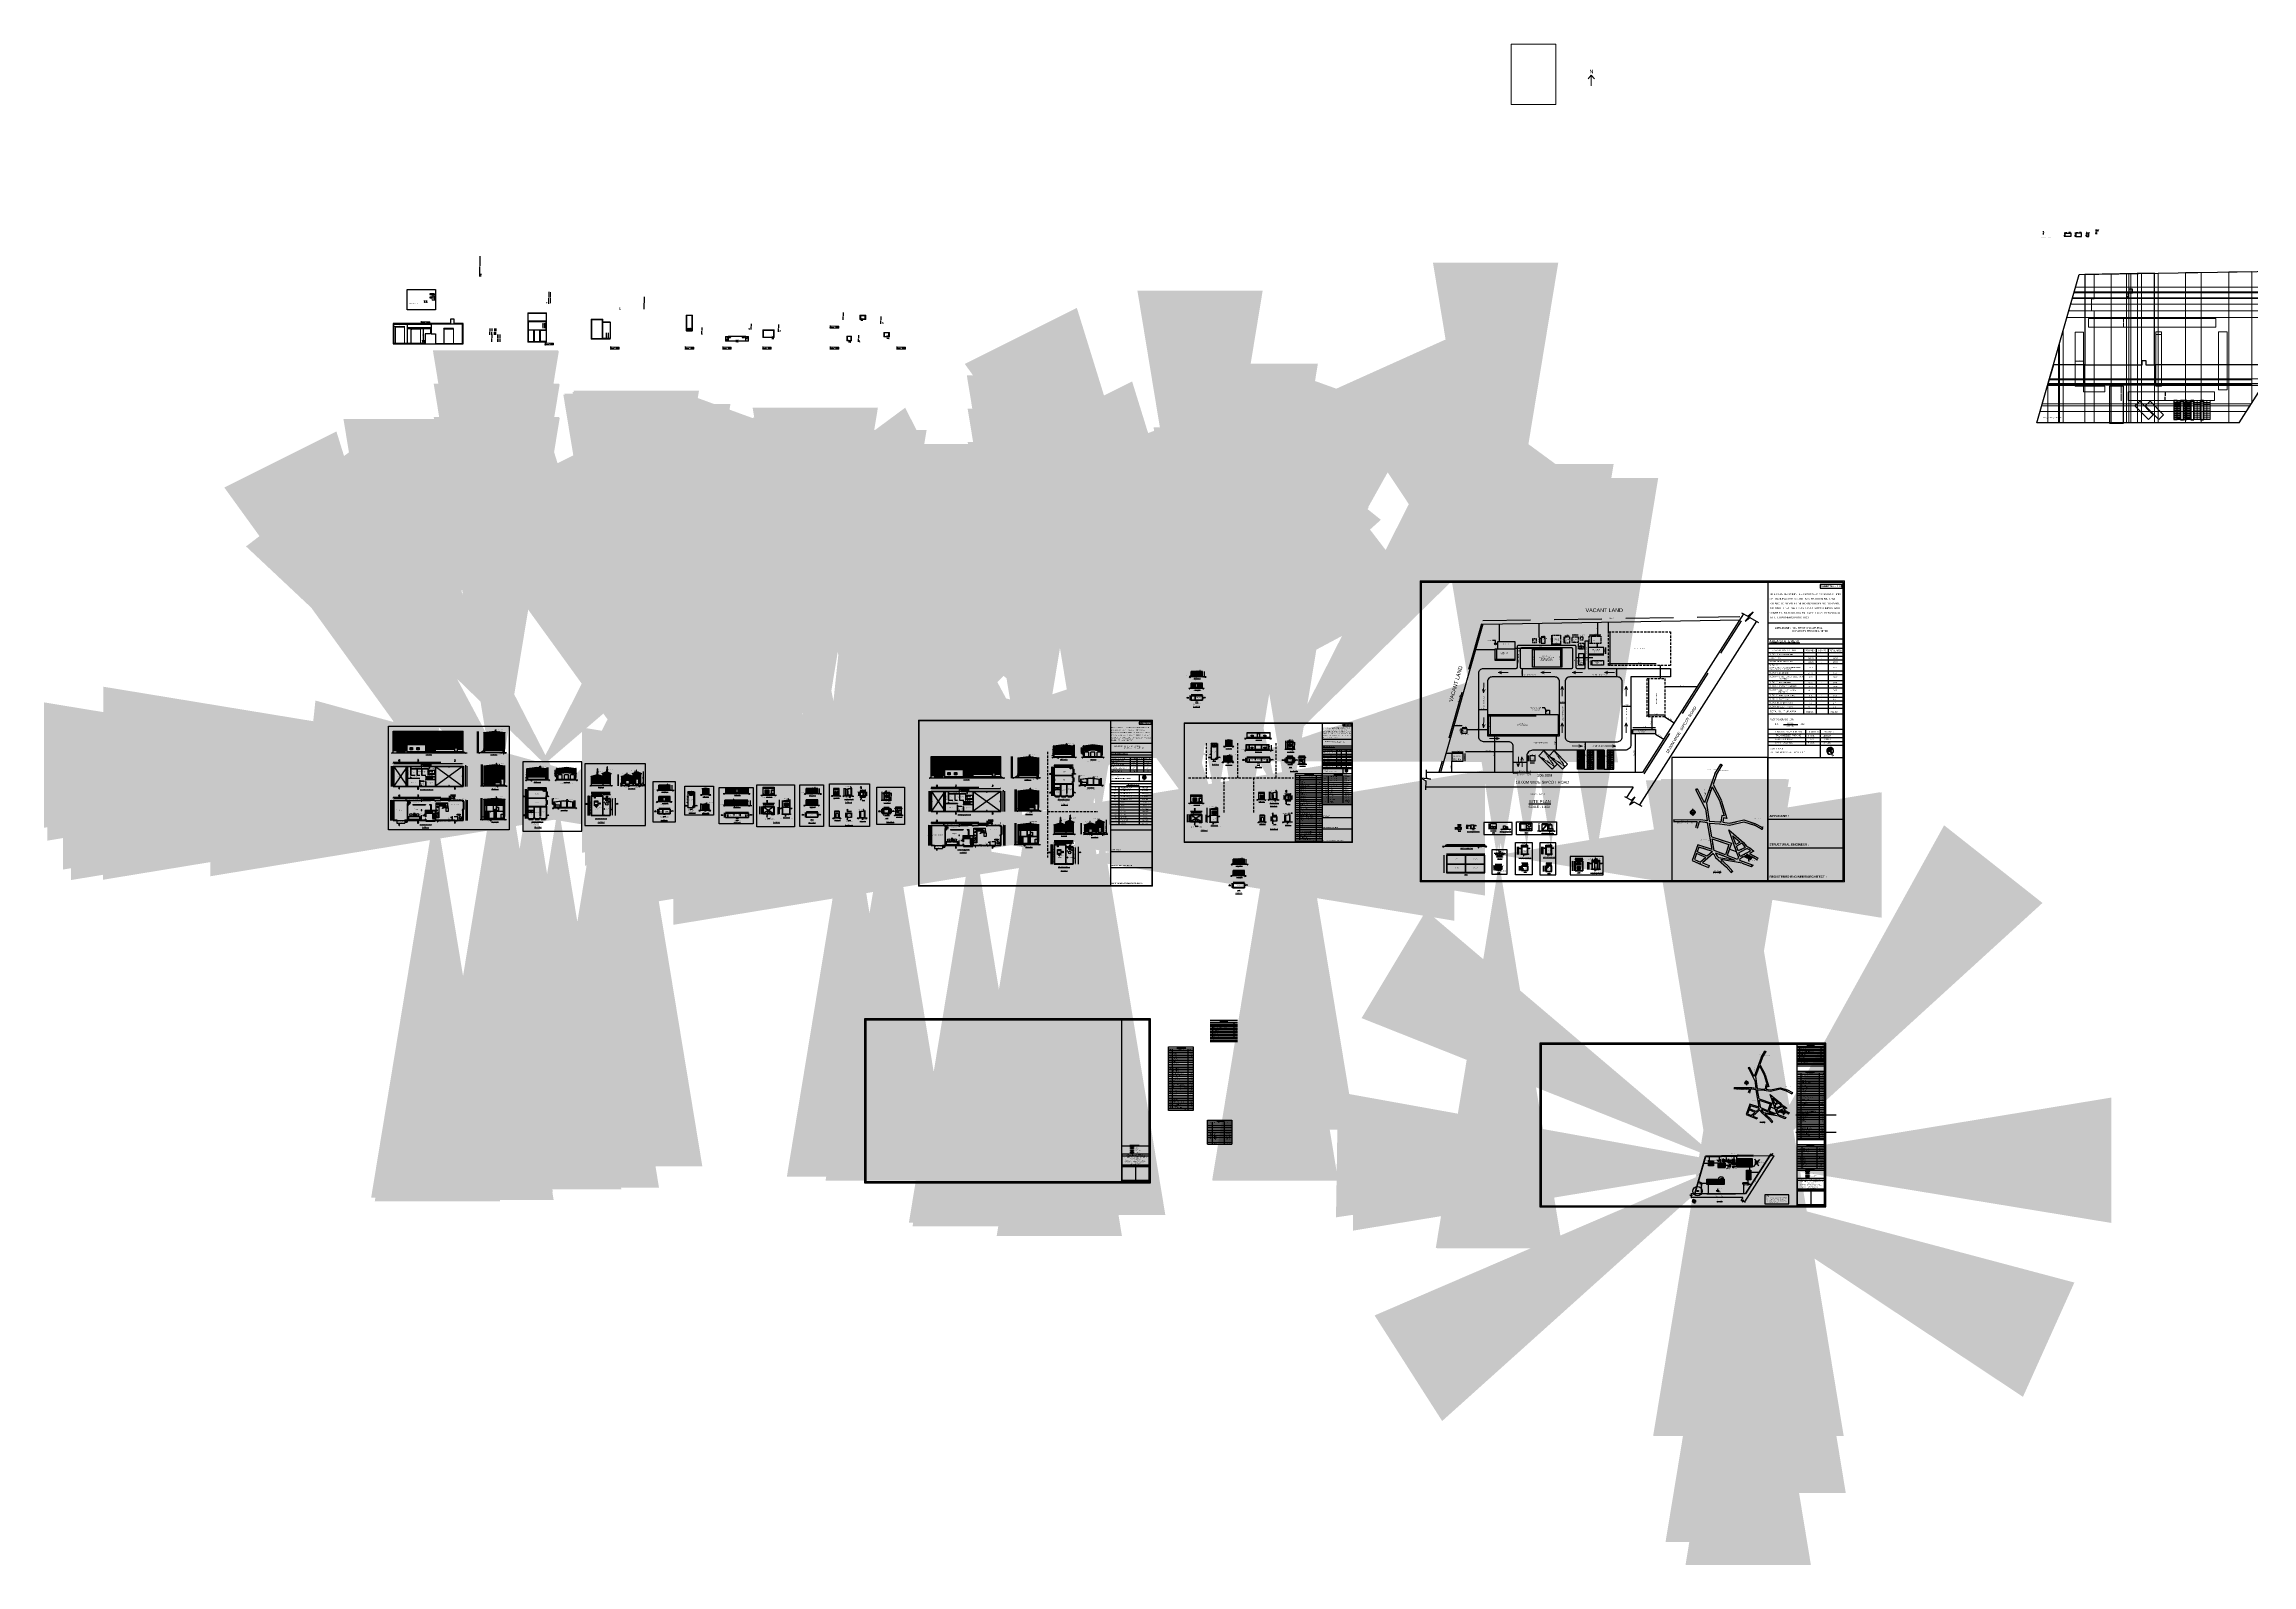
# Model space of a CAD drawing. Header units: metres. Extents: x 0 to 11269, y -5244 to -4054.
# Drawn here: x 9916 to 11075, y -5244 to -4446 of the extents above; entities that cross this region are included whole.
import ezdxf
from ezdxf.enums import TextEntityAlignment as Align

# ---------------------------------------------------------------- set-up
doc = ezdxf.new("R2010")
doc.units = ezdxf.units.M
doc.header["$MEASUREMENT"] = 0
doc.header["$PDMODE"] = 2
doc.linetypes.add('HIDDEN', pattern=[0.375, 0.25, -0.125])
doc.linetypes.add('HIDDEN2', pattern=[0.1875, 0.125, -0.0625])
for name, color, linetype in [('2CON', 5, 'Continuous'), ('3CON', 3, 'Continuous'), ('4CON', 4, 'Continuous'), ('5CON', 2, 'Continuous'), ('BLK_1_COVERED_AREA', 140, 'Continuous'), ('BLK_1_FLR_0_ EXIT_WIDTH_ DOOR', 2, 'Continuous'), ('BLK_1_FLR_0_BLT_UP_AREA', 45, 'Continuous'), ('BLK_1_FLR_0_BLT_UP_AREA_MEZ_1', 45, 'Continuous'), ('BLK_1_FLR_0_CARPET_AREA', 45, 'Continuous'), ('BLK_1_FLR_0_FLOOR_AREA_MEZ_1', 45, 'Continuous'), ('BLK_1_FLR_0_URINAL', 235, 'Continuous'), ('BLK_1_FLR_0_WASH', 56, 'Continuous'), ('BLK_1_FLR_0_WATER_CLOSET', 1, 'Continuous'), ('BLK_1_FLR_1_ EXIT_WIDTH_ DOOR', 2, 'Continuous'), ('BLK_1_HT_OF_BLDG', 5, 'Continuous'), ('BLK_1_LVL_0_FRONT_SETBACK', 2, 'Continuous'), ('BLK_1_LVL_0_REAR_SETBACK', 11, 'Continuous'), ('BLK_1_LVL_0_SIDE_SETBACK1', 171, 'Continuous'), ('BLK_1_LVL_0_SIDE_SETBACK2', 102, 'Continuous'), ('BLK_1_PLINTH_HEIGHT', 7, 'Continuous'), ('BLK_2_COVERED_AREA', 140, 'Continuous'), ('BLK_2_FLR_0_ EXIT_WIDTH_ DOOR', 2, 'Continuous'), ('BLK_2_FLR_0_BLT_UP_AREA', 45, 'Continuous'), ('BLK_2_FLR_0_CARPET_AREA', 45, 'Continuous'), ('BLK_2_HT_OF_BLDG', 5, 'Continuous'), ('BLK_2_LVL_0_DG_ROOM', 45, 'Continuous'), ('BLK_2_LVL_0_FRONT_SETBACK', 2, 'Continuous'), ('BLK_2_LVL_0_REAR_SETBACK', 11, 'Continuous'), ('BLK_2_LVL_0_SIDE_SETBACK1', 171, 'Continuous'), ('BLK_2_LVL_0_SIDE_SETBACK2', 102, 'Continuous'), ('BLK_2_PLINTH_HEIGHT', 7, 'Continuous'), ('BLK_3_COVERED_AREA', 140, 'Continuous'), ('BLK_3_FLR_0_ EXIT_WIDTH_ DOOR', 2, 'Continuous'), ('BLK_3_FLR_0_BLT_UP_AREA', 45, 'Continuous'), ('BLK_3_FLR_0_CARPET_AREA', 45, 'Continuous'), ('BLK_3_HT_OF_BLDG', 5, 'Continuous'), ('BLK_3_LVL_0_FRONT_SETBACK', 2, 'Continuous'), ('BLK_3_LVL_0_REAR_SETBACK', 11, 'Continuous'), ('BLK_3_LVL_0_SIDE_SETBACK1', 171, 'Continuous'), ('BLK_3_LVL_0_SIDE_SETBACK2', 102, 'Continuous'), ('BLK_3_PLINTH_HEIGHT', 7, 'Continuous'), ('BLK_4_COVERED_AREA', 140, 'Continuous'), ('BLK_4_FLR_0_ EXIT_WIDTH_ DOOR', 2, 'Continuous'), ('BLK_4_FLR_0_BLT_UP_AREA', 45, 'Continuous'), ('BLK_4_FLR_0_CARPET_AREA', 45, 'Continuous'), ('BLK_4_HT_OF_BLDG', 5, 'Continuous'), ('BLK_4_LVL_0_FRONT_SETBACK', 2, 'Continuous'), ('BLK_4_LVL_0_REAR_SETBACK', 11, 'Continuous'), ('BLK_4_LVL_0_SIDE_SETBACK1', 171, 'Continuous'), ('BLK_4_LVL_0_SIDE_SETBACK2', 102, 'Continuous'), ('BLK_4_PLINTH_HEIGHT', 7, 'Continuous'), ('BLK_5_COVERED_AREA', 140, 'Continuous'), ('BLK_5_FLR_0_ EXIT_WIDTH_ DOOR', 2, 'Continuous'), ('BLK_5_FLR_0_BLT_UP_AREA', 45, 'Continuous'), ('BLK_5_FLR_0_CARPET_AREA', 45, 'Continuous'), ('BLK_5_HT_OF_BLDG', 5, 'Continuous'), ('BLK_5_LVL_0_FRONT_SETBACK', 2, 'Continuous'), ('BLK_5_LVL_0_REAR_SETBACK', 11, 'Continuous'), ('BLK_5_LVL_0_SIDE_SETBACK1', 171, 'Continuous'), ('BLK_5_PLINTH_HEIGHT', 7, 'Continuous'), ('BLK_6_COVERED_AREA', 140, 'Continuous'), ('BLK_6_FLR_0_ EXIT_WIDTH_ DOOR', 2, 'Continuous'), ('BLK_6_FLR_0_BLT_UP_AREA', 45, 'Continuous'), ('BLK_6_FLR_0_CARPET_AREA', 45, 'Continuous'), ('BLK_6_HT_OF_BLDG', 5, 'Continuous'), ('BLK_6_LVL_0_FRONT_SETBACK', 2, 'Continuous'), ('BLK_6_LVL_0_REAR_SETBACK', 11, 'Continuous'), ('BLK_6_LVL_0_SIDE_SETBACK1', 171, 'Continuous'), ('BLK_6_LVL_0_SIDE_SETBACK2', 102, 'Continuous'), ('BLK_6_PLINTH_HEIGHT', 7, 'Continuous'), ('BLK_7_COVERED_AREA', 140, 'Continuous'), ('BLK_7_FLR_0_ EXIT_WIDTH_ DOOR', 2, 'Continuous'), ('BLK_7_FLR_0_BLT_UP_AREA', 45, 'Continuous'), ('BLK_7_FLR_0_CARPET_AREA', 45, 'Continuous'), ('BLK_7_HT_OF_BLDG', 5, 'Continuous'), ('BLK_7_LVL_0_FRONT_SETBACK', 2, 'Continuous'), ('BLK_7_LVL_0_REAR_SETBACK', 11, 'Continuous'), ('BLK_7_LVL_0_SIDE_SETBACK1', 171, 'Continuous'), ('BLK_7_LVL_0_SIDE_SETBACK2', 102, 'Continuous'), ('BLK_7_PLINTH_HEIGHT', 7, 'Continuous'), ('BLK_8_COVERED_AREA', 140, 'Continuous'), ('BLK_8_FLR_0_ EXIT_WIDTH_ DOOR', 2, 'Continuous'), ('BLK_8_FLR_0_BLT_UP_AREA', 45, 'Continuous'), ('BLK_8_FLR_0_CARPET_AREA', 45, 'Continuous'), ('BLK_8_HT_OF_BLDG', 5, 'Continuous'), ('BLK_8_LVL_0_FRONT_SETBACK', 2, 'Continuous'), ('BLK_8_LVL_0_METER_ROOM', 14, 'Continuous'), ('BLK_8_LVL_0_REAR_SETBACK', 11, 'Continuous'), ('BLK_8_LVL_0_SIDE_SETBACK1', 171, 'Continuous'), ('BLK_8_LVL_0_SIDE_SETBACK2', 102, 'Continuous'), ('BLK_8_PLINTH_HEIGHT', 7, 'Continuous'), ('BLK_9_COVERED_AREA', 140, 'Continuous'), ('BLK_9_FLR_0_ EXIT_WIDTH_ DOOR', 2, 'Continuous'), ('BLK_9_FLR_0_BLT_UP_AREA', 45, 'Continuous'), ('BLK_9_FLR_0_CARPET_AREA', 45, 'Continuous'), ('BLK_9_HT_OF_BLDG', 5, 'Continuous'), ('BLK_9_LVL_0_FRONT_SETBACK', 2, 'Continuous'), ('BLK_9_LVL_0_REAR_SETBACK', 11, 'Continuous'), ('BLK_9_LVL_0_SIDE_SETBACK1', 171, 'Continuous'), ('BLK_9_LVL_0_SIDE_SETBACK2', 102, 'Continuous'), ('BLK_9_PLINTH_HEIGHT', 7, 'Continuous'), ('BOUNDARY', 6, 'Continuous'), ('COMPOUNDWALL', 58, 'Continuous'), ('DIM', 3, 'Continuous'), ('DIST_EXIT', 7, 'Continuous'), ('G', 5, 'Continuous'), ('INTERNAL_VEHICULAR_ACCESS_DIST', 161, 'Continuous'), ('JOINERY', 1, 'Continuous'), ('LORRY_PARKING', 175, 'Continuous'), ('M-TEXT', 2, 'Continuous'), ('MAIN_GATE', 57, 'Continuous'), ('PLOT_BOUNDARY', 70, 'Continuous'), ('REIN', 3, 'Continuous'), ('ROAD', 5, 'Continuous'), ('RWH', 130, 'Continuous'), ('SEPTIC_TANK_1', 146, 'Continuous'), ('TEX', 2, 'Continuous'), ('TEXT', 3, 'Continuous'), ('TEXT 1', 7, 'Continuous'), ('WALL', 4, 'Continuous'), ('WICKET_GATE', 57, 'Continuous'), ('WORKSHOP_AREA', 45, 'Continuous')]:
    doc.layers.add(name, color=color, linetype=linetype)
for name, color, linetype, lineweight in [('BLK_1_DA_RAMP_1', 1, 'Continuous', 15), ('BLK_1_FLR_0_EXIT_WIDTH_STAIR', 1, 'Continuous', 15), ('BLK_1_FLR_0_REGULAR_ROOM_1', 4, 'Continuous', 15), ('BLK_1_FLR_0_REGULAR_ROOM_2', 4, 'Continuous', 15), ('BLK_1_FLR_0_REGULAR_ROOM_3', 4, 'Continuous', 15), ('BLK_1_FLR_0_ROOM_1_LIGHT_VENTILATION_1', 4, 'Continuous', 15), ('BLK_1_FLR_0_ROOM_2_LIGHT_VENTILATION_1', 4, 'Continuous', 15), ('BLK_1_FLR_0_ROOM_3_LIGHT_VENTILATION_1', 4, 'Continuous', 15), ('BLK_1_FLR_1_EXIT_WIDTH_STAIR', 1, 'Continuous', 15), ('BLK_1_LVL_0_BLDG_FOOT_PRINT', 1, 'HIDDEN2', 5), ('BLK_2_DA_RAMP_1', 1, 'Continuous', 15), ('BLK_2_FLR_0_EXIT_WIDTH_STAIR', 1, 'Continuous', 15), ('BLK_2_LVL_0_BLDG_FOOT_PRINT', 1, 'HIDDEN2', 5), ('BLK_3_DA_RAMP_1', 1, 'Continuous', 15), ('BLK_3_FLR_0_EXIT_WIDTH_STAIR', 1, 'Continuous', 15), ('BLK_3_LVL_0_BLDG_FOOT_PRINT', 1, 'HIDDEN2', 5), ('BLK_4_DA_RAMP_1', 1, 'Continuous', 15), ('BLK_4_FLR_0_EXIT_WIDTH_STAIR', 1, 'Continuous', 15), ('BLK_4_LVL_0_BLDG_FOOT_PRINT', 1, 'HIDDEN2', 5), ('BLK_5_DA_RAMP_1', 1, 'Continuous', 15), ('BLK_5_FLR_0_EXIT_WIDTH_STAIR', 1, 'Continuous', 15), ('BLK_5_LVL_0_BLDG_FOOT_PRINT', 1, 'HIDDEN2', 5), ('BLK_6_DA_RAMP_1', 1, 'Continuous', 15), ('BLK_6_FLR_0_EXIT_WIDTH_STAIR', 1, 'Continuous', 15), ('BLK_6_LVL_0_BLDG_FOOT_PRINT', 1, 'HIDDEN2', 5), ('BLK_7_DA_RAMP_1', 1, 'Continuous', 15), ('BLK_7_FLR_0_EXIT_WIDTH_STAIR', 1, 'Continuous', 15), ('BLK_7_LVL_0_BLDG_FOOT_PRINT', 1, 'HIDDEN2', 5), ('BLK_8_DA_RAMP_1', 1, 'Continuous', 15), ('BLK_8_FLR_0_EXIT_WIDTH_STAIR', 1, 'Continuous', 15), ('BLK_8_LVL_0_BLDG_FOOT_PRINT', 1, 'HIDDEN2', 5), ('BLK_9_DA_RAMP_1', 1, 'Continuous', 15), ('BLK_9_FLR_0_EXIT_WIDTH_STAIR', 1, 'Continuous', 15), ('BLK_9_LVL_0_BLDG_FOOT_PRINT', 1, 'HIDDEN2', 5), ('CYCLE_PARKING', 250, 'Continuous', 15), ('DRIVE_WAY', 255, 'Continuous', 15), ('ELECTRICAL_ROOM', 7, 'Continuous', 15), ('LOCATION_PLAN', 7, 'Continuous', 0), ('NORTH_DIRECTION', 7, 'Continuous', 0), ('Road-JSCPL', 160, 'Continuous', 25), ('TOILET_VENTILATION', 6, 'Continuous', 35), ('TWO_WHEELER_DRIVE_WAY', 1, 'Continuous', 35), ('UG_SUMP', 194, 'Continuous', 15)]:
    doc.layers.add(name, color=color, linetype=linetype, lineweight=lineweight)
doc.layers.add('TWO_WHEELER_PARKING', color=2, linetype='Continuous', plot=False)
doc.styles.add('Arial', font='arial.ttf')
doc.styles.add('CEN-GOT', font='arialbd.ttf')
doc.styles.add('CGR', font='ariblk.ttf')
doc.styles.add('JSC-Tahoma', font='tahoma.ttf')
doc.styles.add('ROMANS', font='romans.shx')
doc.styles.add('ROMANT', font='romant')
doc.styles.get("Standard").update_dxf_attribs({"font": 'arial.ttf'})
doc.styles.add('STYLE1', font='tahoma.ttf', dxfattribs={"height": 0.23})
doc.styles.add('SUBBU3', font='swissl.ttf', dxfattribs={"width": 0.8})
doc.styles.add('TITLE-THINBOLD', font='arial.ttf')
doc.styles.add('USA TEXT', font='GOTHIC.TTF')
doc.dimstyles.new('300', dxfattribs={"dimscale": 0.1, "dimtxt": 500, "dimasz": 2000, "dimexe": 400, "dimexo": 1500, "dimgap": 0, "dimtad": 1, "dimlfac": 0.001, "dimzin": 0, "dimdsep": 46, "dimtxsty": 'Standard', "dimcen": 800, "dimse1": 1, "dimse2": 1, "dimclrd": 1, "dimclre": 5, "dimclrt": 3, "dimadec": 0, "dimazin": 0, "dimtfac": 1, "dimtix": 1, "dimtofl": 0, "dimtmove": 1, "dimatfit": 3, "dimfxl": 0, "dimtolj": 1, "dimtzin": 0, "dimarcsym": 0})
doc.dimstyles.new('FLOOR PLAN', dxfattribs={"dimtxt": 0.4, "dimasz": 0.1, "dimexe": 0.18, "dimexo": 0.0625, "dimgap": 0, "dimtad": 1, "dimzin": 0, "dimdsep": 46, "dimtxsty": 'Standard', "dimblk": 'ARCHTICK', "dimcen": 0.09, "dimse1": 1, "dimse2": 1, "dimclrd": 254, "dimclrt": 3, "dimadec": 0, "dimazin": 0, "dimtfac": 1, "dimtix": 1, "dimtofl": 0, "dimtmove": 1, "dimatfit": 0, "dimfxl": 0, "dimtolj": 1, "dimtzin": 0, "dimlwd": -1, "dimarcsym": 0})
doc.dimstyles.new('GG', dxfattribs={"dimscale": 0.1, "dimtxt": 2000, "dimasz": 2000, "dimexe": 400, "dimexo": 1500, "dimgap": 0.08, "dimtad": 1, "dimlfac": 0.001, "dimzin": 0, "dimdsep": 46, "dimtxsty": 'Standard', "dimcen": 800, "dimse1": 1, "dimse2": 1, "dimclrd": 1, "dimclre": 5, "dimclrt": 3, "dimadec": 0, "dimazin": 0, "dimtfac": 1, "dimtix": 1, "dimtofl": 0, "dimtmove": 0, "dimatfit": 3, "dimfxl": 0, "dimtolj": 1, "dimtzin": 0, "dimarcsym": 0})
doc.dimstyles.get("Standard").update_dxf_attribs({"dimtxt": 0.18, "dimasz": 0.18, "dimexe": 0.18, "dimexo": 0.0625, "dimgap": 0.09, "dimtad": 0, "dimtih": 1, "dimtoh": 1, "dimdec": 4, "dimzin": 0, "dimdsep": 46, "dimtxsty": 'Standard', "dimcen": 0.09, "dimadec": 0, "dimazin": 0, "dimtfac": 1, "dimtdec": 4, "dimtofl": 0, "dimtmove": 0, "dimatfit": 3, "dimfxl": 0, "dimtolj": 1, "dimtzin": 0, "dimarcsym": 0})
doc.dimstyles.new('STANDARD$0', dxfattribs={"dimtxt": 200, "dimasz": 110, "dimexe": 110, "dimexo": 0.0625, "dimgap": 50, "dimtad": 2, "dimdec": 0, "dimzin": 0, "dimdsep": 46, "dimtxsty": 'ROMANS', "dimblk": 'OBLIQUE', "dimsah": 1, "dimcen": 0.09, "dimdle": 110, "dimclrd": 5, "dimclre": 5, "dimadec": 0, "dimazin": 0, "dimtfac": 1, "dimtdec": 0, "dimtofl": 0, "dimtmove": 2, "dimatfit": 3, "dimldrblk": 'OBLIQUE', "dimfxl": 0, "dimtolj": 1, "dimtzin": 0, "dimarcsym": 0})
doc.dimstyles.new('STY', dxfattribs={"dimscale": 0.9, "dimtxt": 0.23, "dimasz": 0.18, "dimexe": 0.15, "dimexo": 0.6, "dimgap": 0.1, "dimtad": 1, "dimtih": 1, "dimtoh": 1, "dimzin": 0, "dimdsep": 46, "dimtxsty": 'Standard', "dimblk": 'ARCHTICK', "dimcen": 0.09375, "dimdle": 0.1, "dimse1": 1, "dimse2": 1, "dimclrd": 256, "dimclrt": 256, "dimadec": 0, "dimazin": 0, "dimtfac": 1, "dimtix": 1, "dimtmove": 1, "dimatfit": 0, "dimfxl": 0, "dimtolj": 1, "dimtzin": 0, "dimlwd": -1, "dimarcsym": 0})
pattern_1 = [(270, (4693.0113, 834.35923), (0.5, -1e-16), [])]
pattern_2 = [(180, (4693.01129, 834.35923), (0, -0.1875), [])]
pattern_3 = [(45, (5034.3606, 637.02488), (-0.220970869, 0.220970869), [])]
pattern_4 = [(45, (4281.25803, 260.70455), (-0.220970869, 0.220970869), [])]
pattern_5 = [(45, (4210.05864074, 313.72660262), (-8.83883476483e-05, 8.83883476483e-05), [])]
pattern_6 = [(45, (4210.05864074, 305.67555211), (-8.83883476483e-05, 8.83883476483e-05), [])]
pattern_7 = [(45, (4210.05864074, 308.35923561), (-8.83883476483e-05, 8.83883476483e-05), [])]
pattern_8 = [(45, (4210.05864074, 311.04291912), (-8.83883476483e-05, 8.83883476483e-05), [])]
pattern_9 = [(45, (4492.47606, 102.04565), (-0.159099026, 0.159099026), [])]
pattern_10 = [(45, (4484.54987507, 339.00960336), (-8.83883476483e-05, 8.83883476483e-05), [])]
pattern_11 = [(45, (4484.54987507, 330.95855284), (-8.83883476483e-05, 8.83883476483e-05), [])]
pattern_12 = [(45, (4484.54987507, 333.64223634), (-8.83883476483e-05, 8.83883476483e-05), [])]
pattern_13 = [(45, (4484.54987507, 336.32591985), (-8.83883476483e-05, 8.83883476483e-05), [])]
pattern_14 = [(270, (4975.15453, 821.2048), (0.5, -1e-16), [])]
pattern_15 = [(180, (4975.15453, 821.2048), (0, -0.1875), [])]

# ---------------------------------------------------------------- blocks, each defined once
blk = doc.blocks.new('_ArchTick')
at = {"color": 0, "lineweight": 0, "const_width": 0.15}
blk.add_lwpolyline([(-0.5, -0.5), (0.5, 0.5)], dxfattribs=at)
blk = doc.blocks.new('*D11')
at = {"layer": 'DEFPOINTS', "color": 0, "linetype": 'ByBlock', "ltscale": 100}
for p in [(10098.6, -4842.6), (10100.8, -4842.4), (10100.8, -4842.6)]:
    blk.add_point(p, dxfattribs=at)
at = {"layer": 'DIM', "color": 254, "linetype": 'HIDDEN', "ltscale": 100}
blk.add_line((10098.6, -4842.4), (10098.6, -4842.6), dxfattribs=at)
at = {"layer": 'DIM', "color": 254, "linetype": 'ByBlock', "ltscale": 100, "xscale": 0.1, "yscale": 0.1, "zscale": 0.1}
for p, rotation in [((10098.6, -4842.4), 90), ((10098.6, -4842.6), 270)]:
    blk.add_blockref('_ArchTick', p, dxfattribs=dict(at, rotation=rotation))
at = {"layer": 'DIM', "color": 3, "linetype": 'ByBlock', "ltscale": 100, "insert": (10098.2, -4842.5), "char_height": 0.23, "attachment_point": 5, "rotation": 90, "style": 'STYLE1'}
blk.add_mtext('\\A1;0.23', dxfattribs=at)
blk = doc.blocks.new('*D12')
at = {"layer": 'DEFPOINTS', "color": 0, "linetype": 'ByBlock', "ltscale": 100}
for p in [(10098.6, -4852.8), (10100.4, -4852.8), (10100.8, -4842.6)]:
    blk.add_point(p, dxfattribs=at)
at = {"layer": 'DIM', "color": 254, "linetype": 'HIDDEN', "ltscale": 100}
blk.add_line((10098.6, -4842.6), (10098.6, -4852.8), dxfattribs=at)
at = {"layer": 'DIM', "color": 254, "linetype": 'ByBlock', "ltscale": 100, "xscale": 0.1, "yscale": 0.1, "zscale": 0.1}
for p, rotation in [((10098.6, -4842.6), 90), ((10098.6, -4852.8), 270)]:
    blk.add_blockref('_ArchTick', p, dxfattribs=dict(at, rotation=rotation))
at = {"layer": 'DIM', "color": 3, "linetype": 'ByBlock', "ltscale": 100, "insert": (10098.5, -4847.7), "char_height": 0.23, "attachment_point": 5, "rotation": 90, "style": 'STYLE1'}
blk.add_mtext('\\A1;10.22', dxfattribs=at)
blk = doc.blocks.new('*D13')
at = {"layer": 'DEFPOINTS', "color": 0, "linetype": 'ByBlock', "ltscale": 100}
for p in [(10098.6, -4853), (10100.4, -4852.8), (10100.4, -4853)]:
    blk.add_point(p, dxfattribs=at)
at = {"layer": 'DIM', "color": 254, "linetype": 'HIDDEN', "ltscale": 100}
blk.add_line((10098.6, -4852.8), (10098.6, -4853), dxfattribs=at)
at = {"layer": 'DIM', "color": 254, "linetype": 'ByBlock', "ltscale": 100, "xscale": 0.1, "yscale": 0.1, "zscale": 0.1}
for p, rotation in [((10098.6, -4852.8), 90), ((10098.6, -4853), 270)]:
    blk.add_blockref('_ArchTick', p, dxfattribs=dict(at, rotation=rotation))
at = {"layer": 'DIM', "color": 3, "linetype": 'ByBlock', "ltscale": 100, "insert": (10098.2, -4852.9), "char_height": 0.23, "attachment_point": 5, "rotation": 90, "style": 'STYLE1'}
blk.add_mtext('\\A1;0.23', dxfattribs=at)
blk = doc.blocks.new('*D14')
at = {"layer": 'DEFPOINTS', "color": 0, "linetype": 'ByBlock', "ltscale": 100}
for p in [(10097.9, -4853), (10100.8, -4842.4), (10100.8, -4853)]:
    blk.add_point(p, dxfattribs=at)
at = {"layer": 'DIM', "color": 254, "linetype": 'HIDDEN', "ltscale": 100}
blk.add_line((10097.9, -4842.4), (10097.9, -4853), dxfattribs=at)
at = {"layer": 'DIM', "color": 254, "linetype": 'ByBlock', "ltscale": 100, "xscale": 0.1, "yscale": 0.1, "zscale": 0.1}
for p, rotation in [((10097.9, -4842.4), 90), ((10097.9, -4853), 270)]:
    blk.add_blockref('_ArchTick', p, dxfattribs=dict(at, rotation=rotation))
at = {"layer": 'DIM', "color": 3, "linetype": 'ByBlock', "ltscale": 100, "insert": (10097.8, -4847.7), "char_height": 0.23, "attachment_point": 5, "rotation": 90, "style": 'STYLE1'}
blk.add_mtext('\\A1;10.68', dxfattribs=at)
blk = doc.blocks.new('*D15')
at = {"layer": 'DEFPOINTS', "color": 0, "linetype": 'ByBlock', "ltscale": 100}
for p in [(10099.6, -4841.3), (10099.3, -4843.6), (10099.6, -4843.6)]:
    blk.add_point(p, dxfattribs=at)
at = {"layer": 'DIM', "color": 254, "linetype": 'HIDDEN', "ltscale": 100}
for p, q in [((10099.3, -4841.3), (10099.2, -4841.3)), ((10099.6, -4841.3), (10099.7, -4841.3))]:
    blk.add_line(p, q, dxfattribs=at)
at = {"layer": 'DIM', "color": 254, "linetype": 'ByBlock', "ltscale": 100, "xscale": 0.1, "yscale": 0.1, "zscale": 0.1}
blk.add_blockref('_ArchTick', (10099.3, -4841.3), dxfattribs=at)
at = {"layer": 'DIM', "color": 254, "linetype": 'ByBlock', "ltscale": 100, "xscale": 0.1, "yscale": 0.1, "zscale": 0.1, "rotation": 180}
blk.add_blockref('_ArchTick', (10099.6, -4841.3), dxfattribs=at)
at = {"layer": 'DIM', "color": 3, "linetype": 'ByBlock', "ltscale": 100, "insert": (10099.5, -4841.2), "char_height": 0.23, "attachment_point": 5, "style": 'STYLE1'}
blk.add_mtext('\\A1;0.23', dxfattribs=at)
blk = doc.blocks.new('*D16')
at = {"layer": 'DEFPOINTS', "color": 0, "linetype": 'ByBlock', "ltscale": 100}
for p in [(10106.6, -4841.3), (10099.6, -4843.6), (10106.6, -4843.3)]:
    blk.add_point(p, dxfattribs=at)
at = {"layer": 'DIM', "color": 254, "linetype": 'HIDDEN', "ltscale": 100}
blk.add_line((10099.6, -4841.3), (10106.6, -4841.3), dxfattribs=at)
at = {"layer": 'DIM', "color": 254, "linetype": 'ByBlock', "ltscale": 100, "xscale": 0.1, "yscale": 0.1, "zscale": 0.1, "rotation": 180}
blk.add_blockref('_ArchTick', (10099.6, -4841.3), dxfattribs=at)
at = {"layer": 'DIM', "color": 254, "linetype": 'ByBlock', "ltscale": 100, "xscale": 0.1, "yscale": 0.1, "zscale": 0.1}
blk.add_blockref('_ArchTick', (10106.6, -4841.3), dxfattribs=at)
at = {"layer": 'DIM', "color": 3, "linetype": 'ByBlock', "ltscale": 100, "insert": (10103.1, -4841.2), "char_height": 0.23, "attachment_point": 5, "style": 'STYLE1'}
blk.add_mtext('\\A1;7.02', dxfattribs=at)
blk = doc.blocks.new('*D17')
at = {"layer": 'DEFPOINTS', "color": 0, "linetype": 'ByBlock', "ltscale": 100}
for p in [(10106.8, -4841.3), (10106.6, -4843.3), (10106.8, -4843.3)]:
    blk.add_point(p, dxfattribs=at)
at = {"layer": 'DIM', "color": 254, "linetype": 'HIDDEN', "ltscale": 100}
for p, q in [((10106.6, -4841.3), (10106.5, -4841.3)), ((10106.8, -4841.3), (10106.9, -4841.3))]:
    blk.add_line(p, q, dxfattribs=at)
at = {"layer": 'DIM', "color": 254, "linetype": 'ByBlock', "ltscale": 100, "xscale": 0.1, "yscale": 0.1, "zscale": 0.1}
blk.add_blockref('_ArchTick', (10106.6, -4841.3), dxfattribs=at)
at = {"layer": 'DIM', "color": 254, "linetype": 'ByBlock', "ltscale": 100, "xscale": 0.1, "yscale": 0.1, "zscale": 0.1, "rotation": 180}
blk.add_blockref('_ArchTick', (10106.8, -4841.3), dxfattribs=at)
at = {"layer": 'DIM', "color": 3, "linetype": 'ByBlock', "ltscale": 100, "insert": (10106.7, -4841.2), "char_height": 0.23, "attachment_point": 5, "style": 'STYLE1'}
blk.add_mtext('\\A1;0.23', dxfattribs=at)
blk = doc.blocks.new('*D18')
at = {"layer": 'DEFPOINTS', "color": 0, "linetype": 'ByBlock', "ltscale": 100}
for p in [(10135.7, -4841.3), (10106.8, -4843.3), (10135.7, -4842.9)]:
    blk.add_point(p, dxfattribs=at)
at = {"layer": 'DIM', "color": 254, "linetype": 'HIDDEN', "ltscale": 100}
blk.add_line((10106.8, -4841.3), (10135.7, -4841.3), dxfattribs=at)
at = {"layer": 'DIM', "color": 254, "linetype": 'ByBlock', "ltscale": 100, "xscale": 0.1, "yscale": 0.1, "zscale": 0.1, "rotation": 180}
blk.add_blockref('_ArchTick', (10106.8, -4841.3), dxfattribs=at)
at = {"layer": 'DIM', "color": 254, "linetype": 'ByBlock', "ltscale": 100, "xscale": 0.1, "yscale": 0.1, "zscale": 0.1}
blk.add_blockref('_ArchTick', (10135.7, -4841.3), dxfattribs=at)
at = {"layer": 'DIM', "color": 3, "linetype": 'ByBlock', "ltscale": 100, "insert": (10121.3, -4841.2), "char_height": 0.23, "attachment_point": 5, "style": 'STYLE1'}
blk.add_mtext('\\A1;28.92', dxfattribs=at)
blk = doc.blocks.new('*D19')
at = {"layer": 'DEFPOINTS', "color": 0, "linetype": 'ByBlock', "ltscale": 100}
for p in [(10136, -4841.3), (10135.7, -4842.9), (10136, -4842.9)]:
    blk.add_point(p, dxfattribs=at)
at = {"layer": 'DIM', "color": 254, "linetype": 'HIDDEN', "ltscale": 100}
for p, q in [((10135.7, -4841.3), (10135.6, -4841.3)), ((10136, -4841.3), (10136.1, -4841.3))]:
    blk.add_line(p, q, dxfattribs=at)
at = {"layer": 'DIM', "color": 254, "linetype": 'ByBlock', "ltscale": 100, "xscale": 0.1, "yscale": 0.1, "zscale": 0.1}
blk.add_blockref('_ArchTick', (10135.7, -4841.3), dxfattribs=at)
at = {"layer": 'DIM', "color": 254, "linetype": 'ByBlock', "ltscale": 100, "xscale": 0.1, "yscale": 0.1, "zscale": 0.1, "rotation": 180}
blk.add_blockref('_ArchTick', (10136, -4841.3), dxfattribs=at)
at = {"layer": 'DIM', "color": 3, "linetype": 'ByBlock', "ltscale": 100, "insert": (10135.8, -4841.2), "char_height": 0.23, "attachment_point": 5, "style": 'STYLE1'}
blk.add_mtext('\\A1;0.23', dxfattribs=at)
blk = doc.blocks.new('*D20')
at = {"layer": 'DEFPOINTS', "color": 0, "linetype": 'ByBlock', "ltscale": 100}
for p in [(10136, -4840.8), (10099.3, -4843.6), (10136, -4843)]:
    blk.add_point(p, dxfattribs=at)
at = {"layer": 'DIM', "color": 254, "linetype": 'HIDDEN', "ltscale": 100}
blk.add_line((10099.3, -4840.8), (10136, -4840.8), dxfattribs=at)
at = {"layer": 'DIM', "color": 254, "linetype": 'ByBlock', "ltscale": 100, "xscale": 0.1, "yscale": 0.1, "zscale": 0.1, "rotation": 180}
blk.add_blockref('_ArchTick', (10099.3, -4840.8), dxfattribs=at)
at = {"layer": 'DIM', "color": 254, "linetype": 'ByBlock', "ltscale": 100, "xscale": 0.1, "yscale": 0.1, "zscale": 0.1}
blk.add_blockref('_ArchTick', (10136, -4840.8), dxfattribs=at)
at = {"layer": 'DIM', "color": 3, "linetype": 'ByBlock', "ltscale": 100, "insert": (10117.7, -4840.6), "char_height": 0.23, "attachment_point": 5, "style": 'STYLE1'}
blk.add_mtext('\\A1;36.63', dxfattribs=at)
blk = doc.blocks.new('*D21')
at = {"layer": 'DEFPOINTS', "color": 0, "linetype": 'ByBlock', "ltscale": 100}
for p in [(10135.1, -4842.4), (10135.1, -4842.6), (10137.4, -4842.6)]:
    blk.add_point(p, dxfattribs=at)
at = {"layer": 'DIM', "color": 254, "linetype": 'HIDDEN', "ltscale": 100}
for p, q in [((10137.4, -4842.4), (10137.4, -4842.3)), ((10137.4, -4842.6), (10137.4, -4842.7))]:
    blk.add_line(p, q, dxfattribs=at)
at = {"layer": 'DIM', "color": 254, "linetype": 'ByBlock', "ltscale": 100, "xscale": 0.1, "yscale": 0.1, "zscale": 0.1}
for p, rotation in [((10137.4, -4842.4), 270), ((10137.4, -4842.6), 90)]:
    blk.add_blockref('_ArchTick', p, dxfattribs=dict(at, rotation=rotation))
at = {"layer": 'DIM', "color": 3, "linetype": 'ByBlock', "ltscale": 100, "insert": (10137.3, -4842.5), "char_height": 0.23, "attachment_point": 5, "rotation": 90, "style": 'STYLE1'}
blk.add_mtext('\\A1;0.23', dxfattribs=at)
blk = doc.blocks.new('*D22')
at = {"layer": 'DEFPOINTS', "color": 0, "linetype": 'ByBlock', "ltscale": 100}
for p in [(10135.1, -4842.6), (10135.1, -4852.8), (10137.4, -4852.8)]:
    blk.add_point(p, dxfattribs=at)
at = {"layer": 'DIM', "color": 254, "linetype": 'HIDDEN', "ltscale": 100}
blk.add_line((10137.4, -4842.6), (10137.4, -4852.8), dxfattribs=at)
at = {"layer": 'DIM', "color": 254, "linetype": 'ByBlock', "ltscale": 100, "xscale": 0.1, "yscale": 0.1, "zscale": 0.1}
for p, rotation in [((10137.4, -4842.6), 90), ((10137.4, -4852.8), 270)]:
    blk.add_blockref('_ArchTick', p, dxfattribs=dict(at, rotation=rotation))
at = {"layer": 'DIM', "color": 3, "linetype": 'ByBlock', "ltscale": 100, "insert": (10137.3, -4847.7), "char_height": 0.23, "attachment_point": 5, "rotation": 90, "style": 'STYLE1'}
blk.add_mtext('\\A1;10.22', dxfattribs=at)
blk = doc.blocks.new('*D23')
at = {"layer": 'DEFPOINTS', "color": 0, "linetype": 'ByBlock', "ltscale": 100}
for p in [(10135.1, -4852.8), (10135.1, -4853), (10137.4, -4853)]:
    blk.add_point(p, dxfattribs=at)
at = {"layer": 'DIM', "color": 254, "linetype": 'HIDDEN', "ltscale": 100}
blk.add_line((10137.4, -4852.8), (10137.4, -4853), dxfattribs=at)
at = {"layer": 'DIM', "color": 254, "linetype": 'ByBlock', "ltscale": 100, "xscale": 0.1, "yscale": 0.1, "zscale": 0.1}
for p, rotation in [((10137.4, -4852.8), 90), ((10137.4, -4853), 270)]:
    blk.add_blockref('_ArchTick', p, dxfattribs=dict(at, rotation=rotation))
at = {"layer": 'DIM', "color": 3, "linetype": 'ByBlock', "ltscale": 100, "insert": (10137.6, -4852.9), "char_height": 0.23, "attachment_point": 5, "rotation": 90, "style": 'STYLE1'}
blk.add_mtext('\\A1;0.23', dxfattribs=at)
blk = doc.blocks.new('*D24')
at = {"layer": 'DEFPOINTS', "color": 0, "linetype": 'ByBlock', "ltscale": 100}
for p in [(10134.8, -4842.4), (10134.8, -4853), (10138.1, -4853)]:
    blk.add_point(p, dxfattribs=at)
at = {"layer": 'DIM', "color": 254, "linetype": 'HIDDEN', "ltscale": 100}
blk.add_line((10138.1, -4842.4), (10138.1, -4853), dxfattribs=at)
at = {"layer": 'DIM', "color": 254, "linetype": 'ByBlock', "ltscale": 100, "xscale": 0.1, "yscale": 0.1, "zscale": 0.1}
for p, rotation in [((10138.1, -4842.4), 90), ((10138.1, -4853), 270)]:
    blk.add_blockref('_ArchTick', p, dxfattribs=dict(at, rotation=rotation))
at = {"layer": 'DIM', "color": 3, "linetype": 'ByBlock', "ltscale": 100, "insert": (10138, -4847.7), "char_height": 0.23, "attachment_point": 5, "rotation": 90, "style": 'STYLE1'}
blk.add_mtext('\\A1;10.68', dxfattribs=at)
blk = doc.blocks.new('*D25')
at = {"layer": 'DEFPOINTS', "color": 0, "linetype": 'ByBlock', "ltscale": 100}
for p in [(10098.9, -4824.8), (10100.2, -4824.5), (10100.2, -4824.8)]:
    blk.add_point(p, dxfattribs=at)
at = {"layer": 'DIM', "color": 254, "linetype": 'HIDDEN', "ltscale": 100}
blk.add_line((10098.9, -4824.5), (10098.9, -4824.8), dxfattribs=at)
at = {"layer": 'DIM', "color": 254, "linetype": 'ByBlock', "ltscale": 100, "xscale": 0.1, "yscale": 0.1, "zscale": 0.1}
for p, rotation in [((10098.9, -4824.5), 90), ((10098.9, -4824.8), 270)]:
    blk.add_blockref('_ArchTick', p, dxfattribs=dict(at, rotation=rotation))
at = {"layer": 'DIM', "color": 3, "linetype": 'ByBlock', "ltscale": 100, "insert": (10098.4, -4824.6), "char_height": 0.23, "attachment_point": 5, "rotation": 90, "style": 'STYLE1'}
blk.add_mtext('\\A1;0.23', dxfattribs=at)
blk = doc.blocks.new('*D26')
at = {"layer": 'DEFPOINTS', "color": 0, "linetype": 'ByBlock', "ltscale": 100}
for p in [(10100.2, -4824.8), (10098.9, -4835), (10100.4, -4835)]:
    blk.add_point(p, dxfattribs=at)
at = {"layer": 'DIM', "color": 254, "linetype": 'HIDDEN', "ltscale": 100}
blk.add_line((10098.9, -4824.8), (10098.9, -4835), dxfattribs=at)
at = {"layer": 'DIM', "color": 254, "linetype": 'ByBlock', "ltscale": 100, "xscale": 0.1, "yscale": 0.1, "zscale": 0.1}
for p, rotation in [((10098.9, -4824.8), 90), ((10098.9, -4835), 270)]:
    blk.add_blockref('_ArchTick', p, dxfattribs=dict(at, rotation=rotation))
at = {"layer": 'DIM', "color": 3, "linetype": 'ByBlock', "ltscale": 100, "insert": (10098.7, -4829.9), "char_height": 0.23, "attachment_point": 5, "rotation": 90, "style": 'STYLE1'}
blk.add_mtext('\\A1;10.22', dxfattribs=at)
blk = doc.blocks.new('*D27')
at = {"layer": 'DEFPOINTS', "color": 0, "linetype": 'ByBlock', "ltscale": 100}
for p in [(10098.9, -4835.2), (10100.4, -4835), (10100.4, -4835.2)]:
    blk.add_point(p, dxfattribs=at)
at = {"layer": 'DIM', "color": 254, "linetype": 'HIDDEN', "ltscale": 100}
blk.add_line((10098.9, -4835), (10098.9, -4835.2), dxfattribs=at)
at = {"layer": 'DIM', "color": 254, "linetype": 'ByBlock', "ltscale": 100, "xscale": 0.1, "yscale": 0.1, "zscale": 0.1}
for p, rotation in [((10098.9, -4835), 90), ((10098.9, -4835.2), 270)]:
    blk.add_blockref('_ArchTick', p, dxfattribs=dict(at, rotation=rotation))
at = {"layer": 'DIM', "color": 3, "linetype": 'ByBlock', "ltscale": 100, "insert": (10098.4, -4835.1), "char_height": 0.23, "attachment_point": 5, "rotation": 90, "style": 'STYLE1'}
blk.add_mtext('\\A1;0.23', dxfattribs=at)
blk = doc.blocks.new('*D28')
at = {"layer": 'DEFPOINTS', "color": 0, "linetype": 'ByBlock', "ltscale": 100}
for p in [(10100.7, -4824.5), (10098.2, -4835.2), (10100.7, -4835.2)]:
    blk.add_point(p, dxfattribs=at)
at = {"layer": 'DIM', "color": 254, "linetype": 'HIDDEN', "ltscale": 100}
blk.add_line((10098.2, -4824.5), (10098.2, -4835.2), dxfattribs=at)
at = {"layer": 'DIM', "color": 254, "linetype": 'ByBlock', "ltscale": 100, "xscale": 0.1, "yscale": 0.1, "zscale": 0.1}
for p, rotation in [((10098.2, -4824.5), 90), ((10098.2, -4835.2), 270)]:
    blk.add_blockref('_ArchTick', p, dxfattribs=dict(at, rotation=rotation))
at = {"layer": 'DIM', "color": 3, "linetype": 'ByBlock', "ltscale": 100, "insert": (10098.1, -4829.9), "char_height": 0.23, "attachment_point": 5, "rotation": 90, "style": 'STYLE1'}
blk.add_mtext('\\A1;10.68', dxfattribs=at)
blk = doc.blocks.new('*D29')
at = {"layer": 'DEFPOINTS', "color": 0, "linetype": 'ByBlock', "ltscale": 100}
for p in [(10099.3, -4824.6), (10099.6, -4823.2), (10099.6, -4824.6)]:
    blk.add_point(p, dxfattribs=at)
at = {"layer": 'DIM', "color": 254, "linetype": 'HIDDEN', "ltscale": 100}
for p, q in [((10099.3, -4823.2), (10099.2, -4823.2)), ((10099.6, -4823.2), (10099.7, -4823.2))]:
    blk.add_line(p, q, dxfattribs=at)
at = {"layer": 'DIM', "color": 254, "linetype": 'ByBlock', "ltscale": 100, "xscale": 0.1, "yscale": 0.1, "zscale": 0.1}
blk.add_blockref('_ArchTick', (10099.3, -4823.2), dxfattribs=at)
at = {"layer": 'DIM', "color": 254, "linetype": 'ByBlock', "ltscale": 100, "xscale": 0.1, "yscale": 0.1, "zscale": 0.1, "rotation": 180}
blk.add_blockref('_ArchTick', (10099.6, -4823.2), dxfattribs=at)
at = {"layer": 'DIM', "color": 3, "linetype": 'ByBlock', "ltscale": 100, "insert": (10099.5, -4823), "char_height": 0.23, "attachment_point": 5, "style": 'STYLE1'}
blk.add_mtext('\\A1;0.23', dxfattribs=at)
blk = doc.blocks.new('*D30')
at = {"layer": 'DEFPOINTS', "color": 0, "linetype": 'ByBlock', "ltscale": 100}
for p in [(10099.6, -4824.6), (10106.6, -4823.2), (10106.6, -4825.1)]:
    blk.add_point(p, dxfattribs=at)
at = {"layer": 'DIM', "color": 254, "linetype": 'HIDDEN', "ltscale": 100}
blk.add_line((10099.6, -4823.2), (10106.6, -4823.2), dxfattribs=at)
at = {"layer": 'DIM', "color": 254, "linetype": 'ByBlock', "ltscale": 100, "xscale": 0.1, "yscale": 0.1, "zscale": 0.1, "rotation": 180}
blk.add_blockref('_ArchTick', (10099.6, -4823.2), dxfattribs=at)
at = {"layer": 'DIM', "color": 254, "linetype": 'ByBlock', "ltscale": 100, "xscale": 0.1, "yscale": 0.1, "zscale": 0.1}
blk.add_blockref('_ArchTick', (10106.6, -4823.2), dxfattribs=at)
at = {"layer": 'DIM', "color": 3, "linetype": 'ByBlock', "ltscale": 100, "insert": (10103.1, -4823), "char_height": 0.23, "attachment_point": 5, "style": 'STYLE1'}
blk.add_mtext('\\A1;7.02', dxfattribs=at)
blk = doc.blocks.new('*D31')
at = {"layer": 'DEFPOINTS', "color": 0, "linetype": 'ByBlock', "ltscale": 100}
for p in [(10106.6, -4825.1), (10106.8, -4823.2), (10106.8, -4825.1)]:
    blk.add_point(p, dxfattribs=at)
at = {"layer": 'DIM', "color": 254, "linetype": 'HIDDEN', "ltscale": 100}
for p, q in [((10106.6, -4823.2), (10106.5, -4823.2)), ((10106.8, -4823.2), (10106.9, -4823.2))]:
    blk.add_line(p, q, dxfattribs=at)
at = {"layer": 'DIM', "color": 254, "linetype": 'ByBlock', "ltscale": 100, "xscale": 0.1, "yscale": 0.1, "zscale": 0.1}
blk.add_blockref('_ArchTick', (10106.6, -4823.2), dxfattribs=at)
at = {"layer": 'DIM', "color": 254, "linetype": 'ByBlock', "ltscale": 100, "xscale": 0.1, "yscale": 0.1, "zscale": 0.1, "rotation": 180}
blk.add_blockref('_ArchTick', (10106.8, -4823.2), dxfattribs=at)
at = {"layer": 'DIM', "color": 3, "linetype": 'ByBlock', "ltscale": 100, "insert": (10106.7, -4823), "char_height": 0.23, "attachment_point": 5, "style": 'STYLE1'}
blk.add_mtext('\\A1;0.23', dxfattribs=at)
blk = doc.blocks.new('*D32')
at = {"layer": 'DEFPOINTS', "color": 0, "linetype": 'ByBlock', "ltscale": 100}
for p in [(10106.8, -4825.1), (10121.4, -4823.2), (10121.4, -4825.1)]:
    blk.add_point(p, dxfattribs=at)
at = {"layer": 'DIM', "color": 254, "linetype": 'HIDDEN', "ltscale": 100}
blk.add_line((10106.8, -4823.2), (10121.4, -4823.2), dxfattribs=at)
at = {"layer": 'DIM', "color": 254, "linetype": 'ByBlock', "ltscale": 100, "xscale": 0.1, "yscale": 0.1, "zscale": 0.1, "rotation": 180}
blk.add_blockref('_ArchTick', (10106.8, -4823.2), dxfattribs=at)
at = {"layer": 'DIM', "color": 254, "linetype": 'ByBlock', "ltscale": 100, "xscale": 0.1, "yscale": 0.1, "zscale": 0.1}
blk.add_blockref('_ArchTick', (10121.4, -4823.2), dxfattribs=at)
at = {"layer": 'DIM', "color": 3, "linetype": 'ByBlock', "ltscale": 100, "insert": (10114.1, -4823), "char_height": 0.23, "attachment_point": 5, "style": 'STYLE1'}
blk.add_mtext('\\A1;14.61', dxfattribs=at)
blk = doc.blocks.new('*D33')
at = {"layer": 'DEFPOINTS', "color": 0, "linetype": 'ByBlock', "ltscale": 100}
for p in [(10121.4, -4825.1), (10121.5, -4823.2), (10121.5, -4825.1)]:
    blk.add_point(p, dxfattribs=at)
at = {"layer": 'DIM', "color": 254, "linetype": 'HIDDEN', "ltscale": 100}
for p, q in [((10121.4, -4823.2), (10121.3, -4823.2)), ((10121.5, -4823.2), (10121.6, -4823.2))]:
    blk.add_line(p, q, dxfattribs=at)
at = {"layer": 'DIM', "color": 254, "linetype": 'ByBlock', "ltscale": 100, "xscale": 0.1, "yscale": 0.1, "zscale": 0.1}
blk.add_blockref('_ArchTick', (10121.4, -4823.2), dxfattribs=at)
at = {"layer": 'DIM', "color": 254, "linetype": 'ByBlock', "ltscale": 100, "xscale": 0.1, "yscale": 0.1, "zscale": 0.1, "rotation": 180}
blk.add_blockref('_ArchTick', (10121.5, -4823.2), dxfattribs=at)
at = {"layer": 'DIM', "color": 3, "linetype": 'ByBlock', "ltscale": 100, "insert": (10121.5, -4823), "char_height": 0.23, "attachment_point": 5, "style": 'STYLE1'}
blk.add_mtext('\\A1;0.08', dxfattribs=at)
blk = doc.blocks.new('*D34')
at = {"layer": 'DEFPOINTS', "color": 0, "linetype": 'ByBlock', "ltscale": 100}
for p in [(10121.5, -4825.1), (10135.7, -4823.2), (10135.7, -4825.1)]:
    blk.add_point(p, dxfattribs=at)
at = {"layer": 'DIM', "color": 254, "linetype": 'HIDDEN', "ltscale": 100}
blk.add_line((10121.5, -4823.2), (10135.7, -4823.2), dxfattribs=at)
at = {"layer": 'DIM', "color": 254, "linetype": 'ByBlock', "ltscale": 100, "xscale": 0.1, "yscale": 0.1, "zscale": 0.1, "rotation": 180}
blk.add_blockref('_ArchTick', (10121.5, -4823.2), dxfattribs=at)
at = {"layer": 'DIM', "color": 254, "linetype": 'ByBlock', "ltscale": 100, "xscale": 0.1, "yscale": 0.1, "zscale": 0.1}
blk.add_blockref('_ArchTick', (10135.7, -4823.2), dxfattribs=at)
at = {"layer": 'DIM', "color": 3, "linetype": 'ByBlock', "ltscale": 100, "insert": (10128.6, -4823), "char_height": 0.23, "attachment_point": 5, "style": 'STYLE1'}
blk.add_mtext('\\A1;14.24', dxfattribs=at)
blk = doc.blocks.new('*D35')
at = {"layer": 'DEFPOINTS', "color": 0, "linetype": 'ByBlock', "ltscale": 100}
for p in [(10135.7, -4825.1), (10136, -4823.2), (10136, -4825.1)]:
    blk.add_point(p, dxfattribs=at)
at = {"layer": 'DIM', "color": 254, "linetype": 'HIDDEN', "ltscale": 100}
for p, q in [((10135.7, -4823.2), (10135.6, -4823.2)), ((10136, -4823.2), (10136.1, -4823.2))]:
    blk.add_line(p, q, dxfattribs=at)
at = {"layer": 'DIM', "color": 254, "linetype": 'ByBlock', "ltscale": 100, "xscale": 0.1, "yscale": 0.1, "zscale": 0.1}
blk.add_blockref('_ArchTick', (10135.7, -4823.2), dxfattribs=at)
at = {"layer": 'DIM', "color": 254, "linetype": 'ByBlock', "ltscale": 100, "xscale": 0.1, "yscale": 0.1, "zscale": 0.1, "rotation": 180}
blk.add_blockref('_ArchTick', (10136, -4823.2), dxfattribs=at)
at = {"layer": 'DIM', "color": 3, "linetype": 'ByBlock', "ltscale": 100, "insert": (10135.8, -4823), "char_height": 0.23, "attachment_point": 5, "style": 'STYLE1'}
blk.add_mtext('\\A1;0.23', dxfattribs=at)
blk = doc.blocks.new('*D36')
at = {"layer": 'DEFPOINTS', "color": 0, "linetype": 'ByBlock', "ltscale": 100}
for p in [(10099.3, -4823.9), (10136, -4822.4), (10136, -4823.9)]:
    blk.add_point(p, dxfattribs=at)
at = {"layer": 'DIM', "color": 254, "linetype": 'HIDDEN', "ltscale": 100}
blk.add_line((10099.3, -4822.4), (10136, -4822.4), dxfattribs=at)
at = {"layer": 'DIM', "color": 254, "linetype": 'ByBlock', "ltscale": 100, "xscale": 0.1, "yscale": 0.1, "zscale": 0.1, "rotation": 180}
blk.add_blockref('_ArchTick', (10099.3, -4822.4), dxfattribs=at)
at = {"layer": 'DIM', "color": 254, "linetype": 'ByBlock', "ltscale": 100, "xscale": 0.1, "yscale": 0.1, "zscale": 0.1}
blk.add_blockref('_ArchTick', (10136, -4822.4), dxfattribs=at)
at = {"layer": 'DIM', "color": 3, "linetype": 'ByBlock', "ltscale": 100, "insert": (10117.7, -4822.3), "char_height": 0.23, "attachment_point": 5, "style": 'STYLE1'}
blk.add_mtext('\\A1;36.63', dxfattribs=at)
blk = doc.blocks.new('*D37')
at = {"layer": 'DEFPOINTS', "color": 0, "linetype": 'ByBlock', "ltscale": 100}
for p in [(10133.7, -4824.5), (10133.7, -4824.8), (10137.1, -4824.8)]:
    blk.add_point(p, dxfattribs=at)
at = {"layer": 'DIM', "color": 254, "linetype": 'HIDDEN', "ltscale": 100}
for p, q in [((10137.1, -4824.5), (10137.1, -4824.8)), ((10137.1, -4824.6), (10137.4, -4824.6)), ((10137.4, -4824.6), (10137.4, -4824.1))]:
    blk.add_line(p, q, dxfattribs=at)
at = {"layer": 'DIM', "color": 254, "linetype": 'ByBlock', "ltscale": 100, "xscale": 0.1, "yscale": 0.1, "zscale": 0.1}
for p, rotation in [((10137.1, -4824.5), 90), ((10137.1, -4824.8), 270)]:
    blk.add_blockref('_ArchTick', p, dxfattribs=dict(at, rotation=rotation))
at = {"layer": 'DIM', "color": 3, "linetype": 'ByBlock', "ltscale": 100, "insert": (10137.3, -4824.3), "char_height": 0.23, "attachment_point": 5, "rotation": 90, "style": 'STYLE1'}
blk.add_mtext('\\A1;0.23', dxfattribs=at)
blk = doc.blocks.new('*D38')
at = {"layer": 'DEFPOINTS', "color": 0, "linetype": 'ByBlock', "ltscale": 100}
for p in [(10133.7, -4824.8), (10135.1, -4835), (10137.1, -4835)]:
    blk.add_point(p, dxfattribs=at)
at = {"layer": 'DIM', "color": 254, "linetype": 'HIDDEN', "ltscale": 100}
blk.add_line((10137.1, -4824.8), (10137.1, -4835), dxfattribs=at)
at = {"layer": 'DIM', "color": 254, "linetype": 'ByBlock', "ltscale": 100, "xscale": 0.1, "yscale": 0.1, "zscale": 0.1}
for p, rotation in [((10137.1, -4824.8), 90), ((10137.1, -4835), 270)]:
    blk.add_blockref('_ArchTick', p, dxfattribs=dict(at, rotation=rotation))
at = {"layer": 'DIM', "color": 3, "linetype": 'ByBlock', "ltscale": 100, "insert": (10137, -4829.9), "char_height": 0.23, "attachment_point": 5, "rotation": 90, "style": 'STYLE1'}
blk.add_mtext('\\A1;10.22', dxfattribs=at)
blk = doc.blocks.new('*D39')
at = {"layer": 'DEFPOINTS', "color": 0, "linetype": 'ByBlock', "ltscale": 100}
for p in [(10135.1, -4835), (10135.1, -4835.2), (10137.1, -4835.2)]:
    blk.add_point(p, dxfattribs=at)
at = {"layer": 'DIM', "color": 254, "linetype": 'HIDDEN', "ltscale": 100}
blk.add_line((10137.1, -4835), (10137.1, -4835.2), dxfattribs=at)
at = {"layer": 'DIM', "color": 254, "linetype": 'ByBlock', "ltscale": 100, "xscale": 0.1, "yscale": 0.1, "zscale": 0.1}
for p, rotation in [((10137.1, -4835), 90), ((10137.1, -4835.2), 270)]:
    blk.add_blockref('_ArchTick', p, dxfattribs=dict(at, rotation=rotation))
at = {"layer": 'DIM', "color": 3, "linetype": 'ByBlock', "ltscale": 100, "insert": (10137.2, -4835.1), "char_height": 0.23, "attachment_point": 5, "rotation": 90, "style": 'STYLE1'}
blk.add_mtext('\\A1;0.23', dxfattribs=at)
blk = doc.blocks.new('*D40')
at = {"layer": 'DEFPOINTS', "color": 0, "linetype": 'ByBlock', "ltscale": 100}
for p in [(10130.2, -4824.5), (10130.2, -4835.2), (10137.9, -4835.2)]:
    blk.add_point(p, dxfattribs=at)
at = {"layer": 'DIM', "color": 254, "linetype": 'HIDDEN', "ltscale": 100}
blk.add_line((10137.9, -4824.5), (10137.9, -4835.2), dxfattribs=at)
at = {"layer": 'DIM', "color": 254, "linetype": 'ByBlock', "ltscale": 100, "xscale": 0.1, "yscale": 0.1, "zscale": 0.1}
for p, rotation in [((10137.9, -4824.5), 90), ((10137.9, -4835.2), 270)]:
    blk.add_blockref('_ArchTick', p, dxfattribs=dict(at, rotation=rotation))
at = {"layer": 'DIM', "color": 3, "linetype": 'ByBlock', "ltscale": 100, "insert": (10137.8, -4829.9), "char_height": 0.23, "attachment_point": 5, "rotation": 90, "style": 'STYLE1'}
blk.add_mtext('\\A1;10.68', dxfattribs=at)
blk = doc.blocks.new('*D41')
at = {"layer": 'DEFPOINTS', "color": 0, "linetype": 'ByBlock', "ltscale": 100}
for p in [(10109.5, -4824.5), (10105.9, -4835.2), (10109.5, -4835.2)]:
    blk.add_point(p, dxfattribs=at)
at = {"layer": 'DIM', "color": 254, "linetype": 'HIDDEN', "ltscale": 100}
blk.add_line((10105.9, -4824.5), (10105.9, -4835.2), dxfattribs=at)
at = {"layer": 'DIM', "color": 254, "linetype": 'ByBlock', "ltscale": 100, "xscale": 0.1, "yscale": 0.1, "zscale": 0.1}
for p, rotation in [((10105.9, -4824.5), 90), ((10105.9, -4835.2), 270)]:
    blk.add_blockref('_ArchTick', p, dxfattribs=dict(at, rotation=rotation))
at = {"layer": 'DIM', "color": 3, "linetype": 'ByBlock', "ltscale": 100, "insert": (10105.8, -4829.9), "char_height": 0.23, "attachment_point": 5, "rotation": 90, "style": 'STYLE1'}
blk.add_mtext('\\A1;10.68', dxfattribs=at)
blk = doc.blocks.new('*D42')
at = {"layer": 'DEFPOINTS', "color": 0, "linetype": 'ByBlock', "ltscale": 100}
for p in [(10146.1, -4834.3), (10147.8, -4834.3), (10147.8, -4834.9)]:
    blk.add_point(p, dxfattribs=at)
at = {"layer": 'DIM', "color": 254, "linetype": 'HIDDEN', "ltscale": 100}
blk.add_line((10146.1, -4834.9), (10146.1, -4834.3), dxfattribs=at)
at = {"layer": 'DIM', "color": 254, "linetype": 'ByBlock', "ltscale": 100, "xscale": 0.1, "yscale": 0.1, "zscale": 0.1}
for p, rotation in [((10146.1, -4834.3), 90), ((10146.1, -4834.9), 270)]:
    blk.add_blockref('_ArchTick', p, dxfattribs=dict(at, rotation=rotation))
at = {"layer": 'DIM', "color": 3, "linetype": 'ByBlock', "ltscale": 100, "insert": (10146, -4834.6), "char_height": 0.23, "attachment_point": 5, "rotation": 90, "style": 'STYLE1'}
blk.add_mtext('\\A1;0.61', dxfattribs=at)
blk = doc.blocks.new('*D43')
at = {"layer": 'DEFPOINTS', "color": 0, "linetype": 'ByBlock', "ltscale": 100}
for p in [(10146.1, -4824.4), (10147.3, -4824.4), (10147.8, -4834.3)]:
    blk.add_point(p, dxfattribs=at)
at = {"layer": 'DIM', "color": 254, "linetype": 'HIDDEN', "ltscale": 100}
blk.add_line((10146.1, -4834.3), (10146.1, -4824.4), dxfattribs=at)
at = {"layer": 'DIM', "color": 254, "linetype": 'ByBlock', "ltscale": 100, "xscale": 0.1, "yscale": 0.1, "zscale": 0.1}
for p, rotation in [((10146.1, -4824.4), 90), ((10146.1, -4834.3), 270)]:
    blk.add_blockref('_ArchTick', p, dxfattribs=dict(at, rotation=rotation))
at = {"layer": 'DIM', "color": 3, "linetype": 'ByBlock', "ltscale": 100, "insert": (10146, -4829.3), "char_height": 0.23, "attachment_point": 5, "rotation": 90, "style": 'STYLE1'}
blk.add_mtext('\\A1;9.91', dxfattribs=at)
blk = doc.blocks.new('*D44')
at = {"layer": 'DEFPOINTS', "color": 0, "linetype": 'ByBlock', "ltscale": 100}
for p in [(10146.1, -4823.7), (10147.3, -4824.4), (10152.4, -4823.7)]:
    blk.add_point(p, dxfattribs=at)
at = {"layer": 'DIM', "color": 254, "linetype": 'HIDDEN', "ltscale": 100}
blk.add_line((10146.1, -4824.4), (10146.1, -4823.7), dxfattribs=at)
at = {"layer": 'DIM', "color": 254, "linetype": 'ByBlock', "ltscale": 100, "xscale": 0.1, "yscale": 0.1, "zscale": 0.1}
for p, rotation in [((10146.1, -4823.7), 90), ((10146.1, -4824.4), 270)]:
    blk.add_blockref('_ArchTick', p, dxfattribs=dict(at, rotation=rotation))
at = {"layer": 'DIM', "color": 3, "linetype": 'ByBlock', "ltscale": 100, "insert": (10146, -4824), "char_height": 0.23, "attachment_point": 5, "rotation": 90, "style": 'STYLE1'}
blk.add_mtext('\\A1;0.69', dxfattribs=at)
blk = doc.blocks.new('*D45')
at = {"layer": 'DEFPOINTS', "color": 0, "linetype": 'ByBlock', "ltscale": 100}
for p in [(10152.4, -4823.7), (10145.4, -4834.9), (10152.4, -4834.9)]:
    blk.add_point(p, dxfattribs=at)
at = {"layer": 'DIM', "color": 254, "linetype": 'HIDDEN', "ltscale": 100}
blk.add_line((10145.4, -4823.7), (10145.4, -4834.9), dxfattribs=at)
at = {"layer": 'DIM', "color": 254, "linetype": 'ByBlock', "ltscale": 100, "xscale": 0.1, "yscale": 0.1, "zscale": 0.1}
for p, rotation in [((10145.4, -4823.7), 90), ((10145.4, -4834.9), 270)]:
    blk.add_blockref('_ArchTick', p, dxfattribs=dict(at, rotation=rotation))
at = {"layer": 'DIM', "color": 3, "linetype": 'ByBlock', "ltscale": 100, "insert": (10145.3, -4829.3), "char_height": 0.23, "attachment_point": 5, "rotation": 90, "style": 'STYLE1'}
blk.add_mtext('\\A1;11.21', dxfattribs=at)
blk = doc.blocks.new('*D46')
at = {"layer": 'DEFPOINTS', "color": 0, "linetype": 'ByBlock', "ltscale": 100}
for p in [(10145.9, -4851.9), (10147.3, -4851.9), (10147.3, -4852.5)]:
    blk.add_point(p, dxfattribs=at)
at = {"layer": 'DIM', "color": 254, "linetype": 'HIDDEN', "ltscale": 100}
blk.add_line((10145.9, -4852.5), (10145.9, -4851.9), dxfattribs=at)
at = {"layer": 'DIM', "color": 254, "linetype": 'ByBlock', "ltscale": 100, "xscale": 0.1, "yscale": 0.1, "zscale": 0.1}
for p, rotation in [((10145.9, -4851.9), 90), ((10145.9, -4852.5), 270)]:
    blk.add_blockref('_ArchTick', p, dxfattribs=dict(at, rotation=rotation))
at = {"layer": 'DIM', "color": 3, "linetype": 'ByBlock', "ltscale": 100, "insert": (10145.8, -4852.2), "char_height": 0.23, "attachment_point": 5, "rotation": 90, "style": 'STYLE1'}
blk.add_mtext('\\A1;0.61', dxfattribs=at)
blk = doc.blocks.new('*D47')
at = {"layer": 'DEFPOINTS', "color": 0, "linetype": 'ByBlock', "ltscale": 100}
for p in [(10145.9, -4842), (10147.1, -4842), (10147.3, -4851.9)]:
    blk.add_point(p, dxfattribs=at)
at = {"layer": 'DIM', "color": 254, "linetype": 'HIDDEN', "ltscale": 100}
blk.add_line((10145.9, -4851.9), (10145.9, -4842), dxfattribs=at)
at = {"layer": 'DIM', "color": 254, "linetype": 'ByBlock', "ltscale": 100, "xscale": 0.1, "yscale": 0.1, "zscale": 0.1}
for p, rotation in [((10145.9, -4842), 90), ((10145.9, -4851.9), 270)]:
    blk.add_blockref('_ArchTick', p, dxfattribs=dict(at, rotation=rotation))
at = {"layer": 'DIM', "color": 3, "linetype": 'ByBlock', "ltscale": 100, "insert": (10145.8, -4846.9), "char_height": 0.23, "attachment_point": 5, "rotation": 90, "style": 'STYLE1'}
blk.add_mtext('\\A1;9.91', dxfattribs=at)
blk = doc.blocks.new('*D48')
at = {"layer": 'DEFPOINTS', "color": 0, "linetype": 'ByBlock', "ltscale": 100}
for p in [(10145.9, -4841.3), (10152.4, -4841.3), (10147.1, -4842)]:
    blk.add_point(p, dxfattribs=at)
at = {"layer": 'DIM', "color": 254, "linetype": 'HIDDEN', "ltscale": 100}
blk.add_line((10145.9, -4842), (10145.9, -4841.3), dxfattribs=at)
at = {"layer": 'DIM', "color": 254, "linetype": 'ByBlock', "ltscale": 100, "xscale": 0.1, "yscale": 0.1, "zscale": 0.1}
for p, rotation in [((10145.9, -4841.3), 90), ((10145.9, -4842), 270)]:
    blk.add_blockref('_ArchTick', p, dxfattribs=dict(at, rotation=rotation))
at = {"layer": 'DIM', "color": 3, "linetype": 'ByBlock', "ltscale": 100, "insert": (10145.8, -4841.6), "char_height": 0.23, "attachment_point": 5, "rotation": 90, "style": 'STYLE1'}
blk.add_mtext('\\A1;0.69', dxfattribs=at)
blk = doc.blocks.new('*D49')
at = {"layer": 'DEFPOINTS', "color": 0, "linetype": 'ByBlock', "ltscale": 100}
for p in [(10152.4, -4841.3), (10145.2, -4852.5), (10152.4, -4852.5)]:
    blk.add_point(p, dxfattribs=at)
at = {"layer": 'DIM', "color": 254, "linetype": 'HIDDEN', "ltscale": 100}
blk.add_line((10145.2, -4841.3), (10145.2, -4852.5), dxfattribs=at)
at = {"layer": 'DIM', "color": 254, "linetype": 'ByBlock', "ltscale": 100, "xscale": 0.1, "yscale": 0.1, "zscale": 0.1}
for p, rotation in [((10145.2, -4841.3), 90), ((10145.2, -4852.5), 270)]:
    blk.add_blockref('_ArchTick', p, dxfattribs=dict(at, rotation=rotation))
at = {"layer": 'DIM', "color": 3, "linetype": 'ByBlock', "ltscale": 100, "insert": (10145.1, -4846.9), "char_height": 0.23, "attachment_point": 5, "rotation": 90, "style": 'STYLE1'}
blk.add_mtext('\\A1;11.21', dxfattribs=at)
blk = doc.blocks.new('*D50')
at = {"layer": 'DEFPOINTS', "color": 0, "linetype": 'ByBlock', "ltscale": 100}
for p in [(10153.4, -4851.9), (10153.7, -4848.2), (10153.7, -4851.9)]:
    blk.add_point(p, dxfattribs=at)
at = {"layer": 'DIM', "color": 254, "linetype": 'HIDDEN', "ltscale": 100}
blk.add_line((10153.4, -4848.2), (10153.4, -4851.9), dxfattribs=at)
at = {"layer": 'DIM', "color": 254, "linetype": 'ByBlock', "ltscale": 100, "xscale": 0.1, "yscale": 0.1, "zscale": 0.1}
for p, rotation in [((10153.4, -4848.2), 90), ((10153.4, -4851.9), 270)]:
    blk.add_blockref('_ArchTick', p, dxfattribs=dict(at, rotation=rotation))
at = {"layer": 'DIM', "color": 3, "linetype": 'ByBlock', "ltscale": 100, "insert": (10153.3, -4850), "char_height": 0.23, "attachment_point": 5, "rotation": 90, "style": 'STYLE1'}
blk.add_mtext('\\A1;3.66', dxfattribs=at)
blk = doc.blocks.new('*D51')
at = {"layer": 'DEFPOINTS', "color": 0, "linetype": 'ByBlock', "ltscale": 100}
for p in [(10144, -4816.3), (10148, -4816.3), (10148, -4817.5)]:
    blk.add_point(p, dxfattribs=at)
at = {"layer": 'DIM', "color": 254, "linetype": 'HIDDEN', "ltscale": 100}
blk.add_line((10144, -4817.5), (10144, -4816.3), dxfattribs=at)
at = {"layer": 'DIM', "color": 254, "linetype": 'ByBlock', "ltscale": 100, "xscale": 0.1, "yscale": 0.1, "zscale": 0.1}
for p, rotation in [((10144, -4816.3), 90), ((10144, -4817.5), 270)]:
    blk.add_blockref('_ArchTick', p, dxfattribs=dict(at, rotation=rotation))
at = {"layer": 'DIM', "color": 3, "linetype": 'ByBlock', "ltscale": 100, "insert": (10143.9, -4816.9), "char_height": 0.23, "attachment_point": 5, "rotation": 90, "style": 'STYLE1'}
blk.add_mtext('\\A1;1.20', dxfattribs=at)
blk = doc.blocks.new('*D52')
at = {"layer": 'DEFPOINTS', "color": 0, "linetype": 'ByBlock', "ltscale": 100}
for p in [(10144, -4807), (10147, -4807), (10148, -4816.3)]:
    blk.add_point(p, dxfattribs=at)
at = {"layer": 'DIM', "color": 254, "linetype": 'HIDDEN', "ltscale": 100}
blk.add_line((10144, -4816.3), (10144, -4807), dxfattribs=at)
at = {"layer": 'DIM', "color": 254, "linetype": 'ByBlock', "ltscale": 100, "xscale": 0.1, "yscale": 0.1, "zscale": 0.1}
for p, rotation in [((10144, -4807), 90), ((10144, -4816.3), 270)]:
    blk.add_blockref('_ArchTick', p, dxfattribs=dict(at, rotation=rotation))
at = {"layer": 'DIM', "color": 3, "linetype": 'ByBlock', "ltscale": 100, "insert": (10143.9, -4811.6), "char_height": 0.23, "attachment_point": 5, "rotation": 90, "style": 'STYLE1'}
blk.add_mtext('\\A1;9.32', dxfattribs=at)
blk = doc.blocks.new('*D53')
at = {"layer": 'DEFPOINTS', "color": 0, "linetype": 'ByBlock', "ltscale": 100}
for p in [(10144, -4806.3), (10147, -4807), (10152.1, -4806.3)]:
    blk.add_point(p, dxfattribs=at)
at = {"layer": 'DIM', "color": 254, "linetype": 'HIDDEN', "ltscale": 100}
blk.add_line((10144, -4807), (10144, -4806.3), dxfattribs=at)
at = {"layer": 'DIM', "color": 254, "linetype": 'ByBlock', "ltscale": 100, "xscale": 0.1, "yscale": 0.1, "zscale": 0.1}
for p, rotation in [((10144, -4806.3), 90), ((10144, -4807), 270)]:
    blk.add_blockref('_ArchTick', p, dxfattribs=dict(at, rotation=rotation))
at = {"layer": 'DIM', "color": 3, "linetype": 'ByBlock', "ltscale": 100, "insert": (10143.9, -4806.6), "char_height": 0.23, "attachment_point": 5, "rotation": 90, "style": 'STYLE1'}
blk.add_mtext('\\A1;0.69', dxfattribs=at)
blk = doc.blocks.new('*D54')
at = {"layer": 'DEFPOINTS', "color": 0, "linetype": 'ByBlock', "ltscale": 100}
for p in [(10152.4, -4806.3), (10143.4, -4817.5), (10152.4, -4817.5)]:
    blk.add_point(p, dxfattribs=at)
at = {"layer": 'DIM', "color": 254, "linetype": 'HIDDEN', "ltscale": 100}
blk.add_line((10143.4, -4806.3), (10143.4, -4817.5), dxfattribs=at)
at = {"layer": 'DIM', "color": 254, "linetype": 'ByBlock', "ltscale": 100, "xscale": 0.1, "yscale": 0.1, "zscale": 0.1}
for p, rotation in [((10143.4, -4806.3), 90), ((10143.4, -4817.5), 270)]:
    blk.add_blockref('_ArchTick', p, dxfattribs=dict(at, rotation=rotation))
at = {"layer": 'DIM', "color": 3, "linetype": 'ByBlock', "ltscale": 100, "insert": (10143.3, -4811.9), "char_height": 0.23, "attachment_point": 5, "rotation": 90, "style": 'STYLE1'}
blk.add_mtext('\\A1;11.21', dxfattribs=at)
blk = doc.blocks.new('*D112')
at = {"layer": 'DEFPOINTS', "color": 0, "linetype": 'ByBlock', "ltscale": 100}
for p in [(10238, -4849.5), (10238.3, -4847.1), (10238.3, -4849.5)]:
    blk.add_point(p, dxfattribs=at)
at = {"layer": 'DIM', "color": 254, "linetype": 'HIDDEN', "ltscale": 100}
blk.add_line((10238, -4847.1), (10238, -4849.5), dxfattribs=at)
at = {"layer": 'DIM', "color": 254, "linetype": 'ByBlock', "ltscale": 100, "xscale": 0.1, "yscale": 0.1, "zscale": 0.1}
for p, rotation in [((10238, -4847.1), 90), ((10238, -4849.5), 270)]:
    blk.add_blockref('_ArchTick', p, dxfattribs=dict(at, rotation=rotation))
at = {"layer": 'DIM', "color": 3, "linetype": 'ByBlock', "ltscale": 100, "insert": (10237.9, -4848.3), "char_height": 0.23, "attachment_point": 5, "rotation": 90, "style": 'STYLE1'}
blk.add_mtext('\\A1;2.40', dxfattribs=at)
blk = doc.blocks.new('*D113')
at = {"layer": 'DEFPOINTS', "color": 0, "linetype": 'ByBlock', "ltscale": 100}
for p in [(10238.7, -4846.8), (10238.7, -4847.1), (10244.7, -4847.1)]:
    blk.add_point(p, dxfattribs=at)
at = {"layer": 'DIM', "color": 254, "linetype": 'HIDDEN', "ltscale": 100}
blk.add_line((10244.7, -4846.8), (10238.7, -4846.8), dxfattribs=at)
at = {"layer": 'DIM', "color": 254, "linetype": 'ByBlock', "ltscale": 100, "xscale": 0.1, "yscale": 0.1, "zscale": 0.1, "rotation": 180}
blk.add_blockref('_ArchTick', (10238.7, -4846.8), dxfattribs=at)
at = {"layer": 'DIM', "color": 254, "linetype": 'ByBlock', "ltscale": 100, "xscale": 0.1, "yscale": 0.1, "zscale": 0.1}
blk.add_blockref('_ArchTick', (10244.7, -4846.8), dxfattribs=at)
at = {"layer": 'DIM', "color": 3, "linetype": 'ByBlock', "ltscale": 100, "insert": (10241.7, -4846.7), "char_height": 0.23, "attachment_point": 5, "style": 'STYLE1'}
blk.add_mtext('\\A1;6.00', dxfattribs=at)
blk = doc.blocks.new('*D114')
at = {"layer": 'DEFPOINTS', "color": 0, "linetype": 'ByBlock', "ltscale": 100}
for p in [(10243.5, -4836.9), (10243.5, -4837.3), (10245.6, -4836.9)]:
    blk.add_point(p, dxfattribs=at)
at = {"layer": 'DIM', "color": 254, "linetype": 'HIDDEN', "ltscale": 100}
blk.add_line((10245.6, -4837.3), (10245.6, -4836.9), dxfattribs=at)
at = {"layer": 'DIM', "color": 254, "linetype": 'ByBlock', "ltscale": 100, "xscale": 0.1, "yscale": 0.1, "zscale": 0.1}
for p, rotation in [((10245.6, -4836.9), 90), ((10245.6, -4837.3), 270)]:
    blk.add_blockref('_ArchTick', p, dxfattribs=dict(at, rotation=rotation))
at = {"layer": 'DIM', "color": 3, "linetype": 'ByBlock', "ltscale": 100, "insert": (10245.5, -4837.1), "char_height": 0.23, "attachment_point": 5, "rotation": 90, "style": 'STYLE1'}
blk.add_mtext('\\A1;0.46', dxfattribs=at)
blk = doc.blocks.new('*D115')
at = {"layer": 'DEFPOINTS', "color": 0, "linetype": 'ByBlock', "ltscale": 100}
for p in [(10243.5, -4836.9), (10244.2, -4834.5), (10245.6, -4834.5)]:
    blk.add_point(p, dxfattribs=at)
at = {"layer": 'DIM', "color": 254, "linetype": 'HIDDEN', "ltscale": 100}
blk.add_line((10245.6, -4836.9), (10245.6, -4834.5), dxfattribs=at)
at = {"layer": 'DIM', "color": 254, "linetype": 'ByBlock', "ltscale": 100, "xscale": 0.1, "yscale": 0.1, "zscale": 0.1}
for p, rotation in [((10245.6, -4834.5), 90), ((10245.6, -4836.9), 270)]:
    blk.add_blockref('_ArchTick', p, dxfattribs=dict(at, rotation=rotation))
at = {"layer": 'DIM', "color": 3, "linetype": 'ByBlock', "ltscale": 100, "insert": (10245.5, -4835.7), "char_height": 0.23, "attachment_point": 5, "rotation": 90, "style": 'STYLE1'}
blk.add_mtext('\\A1;2.40', dxfattribs=at)
blk = doc.blocks.new('*D65')
at = {"layer": 'DEFPOINTS', "color": 0, "linetype": 'ByBlock', "ltscale": 100}
for p in [(10272.9, -4851.5), (10273.3, -4849.1), (10273.3, -4851.5)]:
    blk.add_point(p, dxfattribs=at)
at = {"layer": 'DIM', "color": 254, "linetype": 'HIDDEN', "ltscale": 100}
blk.add_line((10272.9, -4849.1), (10272.9, -4851.5), dxfattribs=at)
at = {"layer": 'DIM', "color": 254, "linetype": 'ByBlock', "ltscale": 100, "xscale": 0.1, "yscale": 0.1, "zscale": 0.1}
for p, rotation in [((10272.9, -4849.1), 90), ((10272.9, -4851.5), 270)]:
    blk.add_blockref('_ArchTick', p, dxfattribs=dict(at, rotation=rotation))
at = {"layer": 'DIM', "color": 3, "linetype": 'ByBlock', "ltscale": 100, "insert": (10272.8, -4850.3), "char_height": 0.23, "attachment_point": 5, "rotation": 90, "style": 'STYLE1'}
blk.add_mtext('\\A1;2.40', dxfattribs=at)
blk = doc.blocks.new('*D66')
at = {"layer": 'DEFPOINTS', "color": 0, "linetype": 'ByBlock', "ltscale": 100}
for p in [(10273.7, -4848.8), (10273.7, -4849.1), (10285.7, -4849.1)]:
    blk.add_point(p, dxfattribs=at)
at = {"layer": 'DIM', "color": 254, "linetype": 'HIDDEN', "ltscale": 100}
blk.add_line((10285.7, -4848.8), (10273.7, -4848.8), dxfattribs=at)
at = {"layer": 'DIM', "color": 254, "linetype": 'ByBlock', "ltscale": 100, "xscale": 0.1, "yscale": 0.1, "zscale": 0.1, "rotation": 180}
blk.add_blockref('_ArchTick', (10273.7, -4848.8), dxfattribs=at)
at = {"layer": 'DIM', "color": 254, "linetype": 'ByBlock', "ltscale": 100, "xscale": 0.1, "yscale": 0.1, "zscale": 0.1}
blk.add_blockref('_ArchTick', (10285.7, -4848.8), dxfattribs=at)
at = {"layer": 'DIM', "color": 3, "linetype": 'ByBlock', "ltscale": 100, "insert": (10279.7, -4848.7), "char_height": 0.23, "attachment_point": 5, "style": 'STYLE1'}
blk.add_mtext('\\A1;12.00', dxfattribs=at)
blk = doc.blocks.new('*D67')
at = {"layer": 'DEFPOINTS', "color": 0, "linetype": 'ByBlock', "ltscale": 100}
for p in [(10278.5, -4844.9), (10278.5, -4845.3), (10286.7, -4844.9)]:
    blk.add_point(p, dxfattribs=at)
at = {"layer": 'DIM', "color": 254, "linetype": 'HIDDEN', "ltscale": 100}
for p, q in [((10286.7, -4844.9), (10286.7, -4844.8)), ((10286.7, -4845.3), (10286.7, -4845.4))]:
    blk.add_line(p, q, dxfattribs=at)
at = {"layer": 'DIM', "color": 254, "linetype": 'ByBlock', "ltscale": 100, "xscale": 0.1, "yscale": 0.1, "zscale": 0.1}
for p, rotation in [((10286.7, -4844.9), 270), ((10286.7, -4845.3), 90)]:
    blk.add_blockref('_ArchTick', p, dxfattribs=dict(at, rotation=rotation))
at = {"layer": 'DIM', "color": 3, "linetype": 'ByBlock', "ltscale": 100, "insert": (10286.6, -4845.1), "char_height": 0.23, "attachment_point": 5, "rotation": 90, "style": 'STYLE1'}
blk.add_mtext('\\A1;0.46', dxfattribs=at)
blk = doc.blocks.new('*D68')
at = {"layer": 'DEFPOINTS', "color": 0, "linetype": 'ByBlock', "ltscale": 100}
for p in [(10278.5, -4844.9), (10285.3, -4842.5), (10286.7, -4842.5)]:
    blk.add_point(p, dxfattribs=at)
at = {"layer": 'DIM', "color": 254, "linetype": 'HIDDEN', "ltscale": 100}
blk.add_line((10286.7, -4844.9), (10286.7, -4842.5), dxfattribs=at)
at = {"layer": 'DIM', "color": 254, "linetype": 'ByBlock', "ltscale": 100, "xscale": 0.1, "yscale": 0.1, "zscale": 0.1}
for p, rotation in [((10286.7, -4842.5), 90), ((10286.7, -4844.9), 270)]:
    blk.add_blockref('_ArchTick', p, dxfattribs=dict(at, rotation=rotation))
at = {"layer": 'DIM', "color": 3, "linetype": 'ByBlock', "ltscale": 100, "insert": (10286.6, -4843.7), "char_height": 0.23, "attachment_point": 5, "rotation": 90, "style": 'STYLE1'}
blk.add_mtext('\\A1;2.40', dxfattribs=at)
blk = doc.blocks.new('*D137')
at = {"layer": 'DEFPOINTS', "color": 0, "linetype": 'Continuous', "ltscale": 100}
for p in [(10344.2, -4837.2), (10344.2, -4838.2), (10344.4, -4838.2)]:
    blk.add_point(p, dxfattribs=at)
at = {"layer": 'DIM', "color": 254, "linetype": 'HIDDEN', "ltscale": 100}
for p, q in [((10344.2, -4837.2), (10344.1, -4837.2)), ((10344.4, -4837.2), (10344.5, -4837.2))]:
    blk.add_line(p, q, dxfattribs=at)
at = {"layer": 'DIM', "color": 254, "linetype": 'Continuous', "ltscale": 100, "xscale": 0.1, "yscale": 0.1, "zscale": 0.1}
blk.add_blockref('_ArchTick', (10344.2, -4837.2), dxfattribs=at)
at = {"layer": 'DIM', "color": 254, "linetype": 'Continuous', "ltscale": 100, "xscale": 0.1, "yscale": 0.1, "zscale": 0.1, "rotation": 180}
blk.add_blockref('_ArchTick', (10344.4, -4837.2), dxfattribs=at)
at = {"layer": 'DIM', "color": 3, "linetype": 'Continuous', "ltscale": 100, "insert": (10344.3, -4837.1), "char_height": 0.23, "attachment_point": 5, "style": 'STYLE1'}
blk.add_mtext('\\A1;0.23', dxfattribs=at)
blk = doc.blocks.new('*D138')
at = {"layer": 'DEFPOINTS', "color": 0, "linetype": 'Continuous', "ltscale": 100}
for p in [(10344.4, -4838.2), (10345.7, -4837.2), (10345.7, -4838.2)]:
    blk.add_point(p, dxfattribs=at)
at = {"layer": 'DIM', "color": 254, "linetype": 'HIDDEN', "ltscale": 100}
blk.add_line((10344.4, -4837.2), (10345.7, -4837.2), dxfattribs=at)
at = {"layer": 'DIM', "color": 254, "linetype": 'Continuous', "ltscale": 100, "xscale": 0.1, "yscale": 0.1, "zscale": 0.1, "rotation": 180}
blk.add_blockref('_ArchTick', (10344.4, -4837.2), dxfattribs=at)
at = {"layer": 'DIM', "color": 254, "linetype": 'Continuous', "ltscale": 100, "xscale": 0.1, "yscale": 0.1, "zscale": 0.1}
blk.add_blockref('_ArchTick', (10345.7, -4837.2), dxfattribs=at)
at = {"layer": 'DIM', "color": 3, "linetype": 'Continuous', "ltscale": 100, "insert": (10345.1, -4837.1), "char_height": 0.23, "attachment_point": 5, "style": 'STYLE1'}
blk.add_mtext('\\A1;1.30', dxfattribs=at)
blk = doc.blocks.new('*D139')
at = {"layer": 'DEFPOINTS', "color": 0, "linetype": 'Continuous', "ltscale": 100}
for p in [(10345.7, -4838.2), (10345.9, -4837.2), (10345.9, -4838.2)]:
    blk.add_point(p, dxfattribs=at)
at = {"layer": 'DIM', "color": 254, "linetype": 'HIDDEN', "ltscale": 100}
for p, q in [((10345.7, -4837.2), (10345.6, -4837.2)), ((10345.9, -4837.2), (10346, -4837.2))]:
    blk.add_line(p, q, dxfattribs=at)
at = {"layer": 'DIM', "color": 254, "linetype": 'Continuous', "ltscale": 100, "xscale": 0.1, "yscale": 0.1, "zscale": 0.1}
blk.add_blockref('_ArchTick', (10345.7, -4837.2), dxfattribs=at)
at = {"layer": 'DIM', "color": 254, "linetype": 'Continuous', "ltscale": 100, "xscale": 0.1, "yscale": 0.1, "zscale": 0.1, "rotation": 180}
blk.add_blockref('_ArchTick', (10345.9, -4837.2), dxfattribs=at)
at = {"layer": 'DIM', "color": 3, "linetype": 'Continuous', "ltscale": 100, "insert": (10345.8, -4837.1), "char_height": 0.23, "attachment_point": 5, "style": 'STYLE1'}
blk.add_mtext('\\A1;0.12', dxfattribs=at)
blk = doc.blocks.new('*D140')
at = {"layer": 'DEFPOINTS', "color": 0, "linetype": 'Continuous', "ltscale": 100}
for p in [(10345.9, -4838.2), (10347.1, -4837.2), (10347.1, -4838.2)]:
    blk.add_point(p, dxfattribs=at)
at = {"layer": 'DIM', "color": 254, "linetype": 'HIDDEN', "ltscale": 100}
blk.add_line((10345.9, -4837.2), (10347.1, -4837.2), dxfattribs=at)
at = {"layer": 'DIM', "color": 254, "linetype": 'Continuous', "ltscale": 100, "xscale": 0.1, "yscale": 0.1, "zscale": 0.1, "rotation": 180}
blk.add_blockref('_ArchTick', (10345.9, -4837.2), dxfattribs=at)
at = {"layer": 'DIM', "color": 254, "linetype": 'Continuous', "ltscale": 100, "xscale": 0.1, "yscale": 0.1, "zscale": 0.1}
blk.add_blockref('_ArchTick', (10347.1, -4837.2), dxfattribs=at)
at = {"layer": 'DIM', "color": 3, "linetype": 'Continuous', "ltscale": 100, "insert": (10346.5, -4837.1), "char_height": 0.23, "attachment_point": 5, "style": 'STYLE1'}
blk.add_mtext('\\A1;1.24', dxfattribs=at)
blk = doc.blocks.new('*D141')
at = {"layer": 'DEFPOINTS', "color": 0, "linetype": 'Continuous', "ltscale": 100}
for p in [(10347.1, -4838.2), (10347.2, -4837.2), (10347.2, -4838.2)]:
    blk.add_point(p, dxfattribs=at)
at = {"layer": 'DIM', "color": 254, "linetype": 'HIDDEN', "ltscale": 100}
for p, q in [((10347.1, -4837.2), (10347, -4837.2)), ((10347.2, -4837.2), (10347.3, -4837.2))]:
    blk.add_line(p, q, dxfattribs=at)
at = {"layer": 'DIM', "color": 254, "linetype": 'Continuous', "ltscale": 100, "xscale": 0.1, "yscale": 0.1, "zscale": 0.1}
blk.add_blockref('_ArchTick', (10347.1, -4837.2), dxfattribs=at)
at = {"layer": 'DIM', "color": 254, "linetype": 'Continuous', "ltscale": 100, "xscale": 0.1, "yscale": 0.1, "zscale": 0.1, "rotation": 180}
blk.add_blockref('_ArchTick', (10347.2, -4837.2), dxfattribs=at)
at = {"layer": 'DIM', "color": 3, "linetype": 'Continuous', "ltscale": 100, "insert": (10347.1, -4837.1), "char_height": 0.23, "attachment_point": 5, "style": 'STYLE1'}
blk.add_mtext('\\A1;0.12', dxfattribs=at)
blk = doc.blocks.new('*D142')
at = {"layer": 'DEFPOINTS', "color": 0, "linetype": 'Continuous', "ltscale": 100}
for p in [(10343.5, -4838), (10344.4, -4838), (10344.4, -4838.2)]:
    blk.add_point(p, dxfattribs=at)
at = {"layer": 'DIM', "color": 254, "linetype": 'HIDDEN', "ltscale": 100}
blk.add_line((10343.5, -4838.2), (10343.5, -4838), dxfattribs=at)
at = {"layer": 'DIM', "color": 254, "linetype": 'Continuous', "ltscale": 100, "xscale": 0.1, "yscale": 0.1, "zscale": 0.1}
for p, rotation in [((10343.5, -4838), 90), ((10343.5, -4838.2), 270)]:
    blk.add_blockref('_ArchTick', p, dxfattribs=dict(at, rotation=rotation))
at = {"layer": 'DIM', "color": 3, "linetype": 'Continuous', "ltscale": 100, "insert": (10343.1, -4838.1), "char_height": 0.23, "attachment_point": 5, "rotation": 90, "style": 'STYLE1'}
blk.add_mtext('\\A1;0.23', dxfattribs=at)
blk = doc.blocks.new('*D143')
at = {"layer": 'DEFPOINTS', "color": 0, "linetype": 'Continuous', "ltscale": 100}
for p in [(10343.5, -4839.9), (10344.4, -4838.2), (10344.4, -4839.9)]:
    blk.add_point(p, dxfattribs=at)
at = {"layer": 'DIM', "color": 254, "linetype": 'HIDDEN', "ltscale": 100}
blk.add_line((10343.5, -4838.2), (10343.5, -4839.9), dxfattribs=at)
at = {"layer": 'DIM', "color": 254, "linetype": 'Continuous', "ltscale": 100, "xscale": 0.1, "yscale": 0.1, "zscale": 0.1}
for p, rotation in [((10343.5, -4838.2), 90), ((10343.5, -4839.9), 270)]:
    blk.add_blockref('_ArchTick', p, dxfattribs=dict(at, rotation=rotation))
at = {"layer": 'DIM', "color": 3, "linetype": 'Continuous', "ltscale": 100, "insert": (10343.3, -4839.1), "char_height": 0.23, "attachment_point": 5, "rotation": 90, "style": 'STYLE1'}
blk.add_mtext('\\A1;1.69', dxfattribs=at)
blk = doc.blocks.new('*D144')
at = {"layer": 'DEFPOINTS', "color": 0, "linetype": 'Continuous', "ltscale": 100}
for p in [(10343.5, -4840.1), (10344.4, -4839.9), (10344.4, -4840.1)]:
    blk.add_point(p, dxfattribs=at)
at = {"layer": 'DIM', "color": 254, "linetype": 'HIDDEN', "ltscale": 100}
blk.add_line((10343.5, -4839.9), (10343.5, -4840.1), dxfattribs=at)
at = {"layer": 'DIM', "color": 254, "linetype": 'Continuous', "ltscale": 100, "xscale": 0.1, "yscale": 0.1, "zscale": 0.1}
for p, rotation in [((10343.5, -4839.9), 90), ((10343.5, -4840.1), 270)]:
    blk.add_blockref('_ArchTick', p, dxfattribs=dict(at, rotation=rotation))
at = {"layer": 'DIM', "color": 3, "linetype": 'Continuous', "ltscale": 100, "insert": (10343.1, -4840), "char_height": 0.23, "attachment_point": 5, "rotation": 90, "style": 'STYLE1'}
blk.add_mtext('\\A1;0.23', dxfattribs=at)
blk = doc.blocks.new('*D145')
at = {"layer": 'DEFPOINTS', "color": 0, "linetype": 'ByBlock', "ltscale": 100}
for p in [(10347.2, -4838), (10347.2, -4840.1), (10347.7, -4840.1)]:
    blk.add_point(p, dxfattribs=at)
at = {"layer": 'DIM', "color": 254, "linetype": 'HIDDEN', "ltscale": 100}
blk.add_line((10347.7, -4838), (10347.7, -4840.1), dxfattribs=at)
at = {"layer": 'DIM', "color": 254, "linetype": 'ByBlock', "ltscale": 100, "xscale": 0.1, "yscale": 0.1, "zscale": 0.1}
for p, rotation in [((10347.7, -4838), 90), ((10347.7, -4840.1), 270)]:
    blk.add_blockref('_ArchTick', p, dxfattribs=dict(at, rotation=rotation))
at = {"layer": 'DIM', "color": 3, "linetype": 'ByBlock', "ltscale": 100, "insert": (10347.6, -4839.1), "char_height": 0.23, "attachment_point": 5, "rotation": 90, "style": 'STYLE1'}
blk.add_mtext('\\A1;2.15', dxfattribs=at)
blk = doc.blocks.new('*D146')
at = {"layer": 'DEFPOINTS', "color": 0, "linetype": 'ByBlock', "ltscale": 100}
for p in [(10344.2, -4840.1), (10344.2, -4841), (10347.2, -4840.1)]:
    blk.add_point(p, dxfattribs=at)
at = {"layer": 'DIM', "color": 254, "linetype": 'HIDDEN', "ltscale": 100}
blk.add_line((10347.2, -4841), (10344.2, -4841), dxfattribs=at)
at = {"layer": 'DIM', "color": 254, "linetype": 'ByBlock', "ltscale": 100, "xscale": 0.1, "yscale": 0.1, "zscale": 0.1, "rotation": 180}
blk.add_blockref('_ArchTick', (10344.2, -4841), dxfattribs=at)
at = {"layer": 'DIM', "color": 254, "linetype": 'ByBlock', "ltscale": 100, "xscale": 0.1, "yscale": 0.1, "zscale": 0.1}
blk.add_blockref('_ArchTick', (10347.2, -4841), dxfattribs=at)
at = {"layer": 'DIM', "color": 3, "linetype": 'ByBlock', "ltscale": 100, "insert": (10345.7, -4840.9), "char_height": 0.23, "attachment_point": 5, "style": 'STYLE1'}
blk.add_mtext('\\A1;3.00', dxfattribs=at)
blk = doc.blocks.new('*D147')
at = {"layer": 'DEFPOINTS', "color": 0, "linetype": 'ByBlock', "ltscale": 100}
for p in [(10336.6, -4836.1), (10337.6, -4836.7), (10339.9, -4836.1)]:
    blk.add_point(p, dxfattribs=at)
at = {"layer": 'DIM', "color": 254, "linetype": 'HIDDEN', "ltscale": 100}
blk.add_line((10336.6, -4836.7), (10336.6, -4836.1), dxfattribs=at)
at = {"layer": 'DIM', "color": 254, "linetype": 'ByBlock', "ltscale": 100, "xscale": 0.1, "yscale": 0.1, "zscale": 0.1}
for p, rotation in [((10336.6, -4836.1), 90), ((10336.6, -4836.7), 270)]:
    blk.add_blockref('_ArchTick', p, dxfattribs=dict(at, rotation=rotation))
at = {"layer": 'DIM', "color": 3, "linetype": 'ByBlock', "ltscale": 100, "insert": (10336.4, -4836.4), "char_height": 0.23, "attachment_point": 5, "rotation": 90, "style": 'STYLE1'}
blk.add_mtext('\\A1;0.61', dxfattribs=at)
blk = doc.blocks.new('*D148')
at = {"layer": 'DEFPOINTS', "color": 0, "linetype": 'ByBlock', "ltscale": 100}
for p in [(10336.6, -4839.8), (10337.6, -4836.7), (10338, -4839.8)]:
    blk.add_point(p, dxfattribs=at)
at = {"layer": 'DIM', "color": 254, "linetype": 'HIDDEN', "ltscale": 100}
blk.add_line((10336.6, -4836.7), (10336.6, -4839.8), dxfattribs=at)
at = {"layer": 'DIM', "color": 254, "linetype": 'ByBlock', "ltscale": 100, "xscale": 0.1, "yscale": 0.1, "zscale": 0.1}
for p, rotation in [((10336.6, -4836.7), 90), ((10336.6, -4839.8), 270)]:
    blk.add_blockref('_ArchTick', p, dxfattribs=dict(at, rotation=rotation))
at = {"layer": 'DIM', "color": 3, "linetype": 'ByBlock', "ltscale": 100, "insert": (10336.4, -4838.2), "char_height": 0.23, "attachment_point": 5, "rotation": 90, "style": 'STYLE1'}
blk.add_mtext('\\A1;3.05', dxfattribs=at)
blk = doc.blocks.new('*D149')
at = {"layer": 'DEFPOINTS', "color": 0, "linetype": 'Continuous', "ltscale": 100}
for p in [(10336.6, -4840.2), (10338.1, -4839.8), (10338.1, -4840.2)]:
    blk.add_point(p, dxfattribs=at)
at = {"layer": 'DIM', "color": 254, "linetype": 'HIDDEN', "ltscale": 100}
blk.add_line((10336.6, -4839.8), (10336.6, -4840.2), dxfattribs=at)
at = {"layer": 'DIM', "color": 254, "linetype": 'Continuous', "ltscale": 100, "xscale": 0.1, "yscale": 0.1, "zscale": 0.1}
for p, rotation in [((10336.6, -4839.8), 90), ((10336.6, -4840.2), 270)]:
    blk.add_blockref('_ArchTick', p, dxfattribs=dict(at, rotation=rotation))
at = {"layer": 'DIM', "color": 3, "linetype": 'Continuous', "ltscale": 100, "insert": (10336.2, -4839.8), "char_height": 0.23, "attachment_point": 5, "rotation": 90, "style": 'STYLE1'}
blk.add_mtext('\\A1;0.45', dxfattribs=at)
blk = doc.blocks.new('*D150')
at = {"layer": 'DEFPOINTS', "color": 0, "linetype": 'ByBlock', "ltscale": 100}
for p in [(10336, -4836.1), (10337.6, -4840.2), (10339.9, -4836.1)]:
    blk.add_point(p, dxfattribs=at)
at = {"layer": 'DIM', "color": 254, "linetype": 'HIDDEN', "ltscale": 100}
blk.add_line((10336, -4840.2), (10336, -4836.1), dxfattribs=at)
at = {"layer": 'DIM', "color": 254, "linetype": 'ByBlock', "ltscale": 100, "xscale": 0.1, "yscale": 0.1, "zscale": 0.1}
for p, rotation in [((10336, -4836.1), 90), ((10336, -4840.2), 270)]:
    blk.add_blockref('_ArchTick', p, dxfattribs=dict(at, rotation=rotation))
at = {"layer": 'DIM', "color": 3, "linetype": 'ByBlock', "ltscale": 100, "insert": (10335.9, -4838.2), "char_height": 0.23, "attachment_point": 5, "rotation": 90, "style": 'STYLE1'}
blk.add_mtext('\\A1;4.11', dxfattribs=at)
blk = doc.blocks.new('*D444')
at = {"layer": 'DEFPOINTS', "color": 0, "linetype": 'ByBlock', "ltscale": 100}
for p in [(10788.7, -5044), (10789, -5041.3), (10789, -5044)]:
    blk.add_point(p, dxfattribs=at)
at = {"layer": 'DIM', "color": 254, "linetype": 'HIDDEN', "ltscale": 100}
blk.add_line((10788.7, -5041.3), (10788.7, -5044), dxfattribs=at)
at = {"layer": 'DIM', "color": 254, "linetype": 'ByBlock', "ltscale": 100, "xscale": 0.1, "yscale": 0.1, "zscale": 0.1}
for p, rotation in [((10788.7, -5041.3), 90), ((10788.7, -5044), 270)]:
    blk.add_blockref('_ArchTick', p, dxfattribs=dict(at, rotation=rotation))
at = {"layer": 'DIM', "color": 3, "linetype": 'ByBlock', "ltscale": 100, "insert": (10788.6, -5042.6), "char_height": 0.23, "attachment_point": 5, "rotation": 90, "style": 'STYLE1'}
blk.add_mtext('\\A1;2.67', dxfattribs=at)
blk = doc.blocks.new('*D445')
at = {"layer": 'DEFPOINTS', "color": 0, "linetype": 'ByBlock', "ltscale": 100}
for p in [(10788.5, -5041.6), (10797.7, -5041.5), (10797.7, -5041.6)]:
    blk.add_point(p, dxfattribs=at)
at = {"layer": 'DIM', "color": 254, "linetype": 'HIDDEN', "ltscale": 100}
blk.add_line((10788.5, -5041.5), (10797.7, -5041.5), dxfattribs=at)
at = {"layer": 'DIM', "color": 254, "linetype": 'ByBlock', "ltscale": 100, "xscale": 0.1, "yscale": 0.1, "zscale": 0.1, "rotation": 180}
blk.add_blockref('_ArchTick', (10788.5, -5041.5), dxfattribs=at)
at = {"layer": 'DIM', "color": 254, "linetype": 'ByBlock', "ltscale": 100, "xscale": 0.1, "yscale": 0.1, "zscale": 0.1}
blk.add_blockref('_ArchTick', (10797.7, -5041.5), dxfattribs=at)
at = {"layer": 'DIM', "color": 3, "linetype": 'ByBlock', "ltscale": 100, "insert": (10793.1, -5041.3), "char_height": 0.23, "attachment_point": 5, "style": 'STYLE1'}
blk.add_mtext('\\A1;9.16', dxfattribs=at)
blk = doc.blocks.new('*D446')
at = {"layer": 'DEFPOINTS', "color": 0, "linetype": 'ByBlock', "ltscale": 100}
for p in [(10789.6, -5034.2), (10789.7, -5032.5), (10789.7, -5034.2)]:
    blk.add_point(p, dxfattribs=at)
at = {"layer": 'DIM', "color": 254, "linetype": 'HIDDEN', "ltscale": 100}
blk.add_line((10789.6, -5032.5), (10789.6, -5034.2), dxfattribs=at)
at = {"layer": 'DIM', "color": 254, "linetype": 'ByBlock', "ltscale": 100, "xscale": 0.1, "yscale": 0.1, "zscale": 0.1}
for p, rotation in [((10789.6, -5032.5), 90), ((10789.6, -5034.2), 270)]:
    blk.add_blockref('_ArchTick', p, dxfattribs=dict(at, rotation=rotation))
at = {"layer": 'DIM', "color": 3, "linetype": 'ByBlock', "ltscale": 100, "insert": (10789.5, -5033.4), "char_height": 0.23, "attachment_point": 5, "rotation": 90, "style": 'STYLE1'}
blk.add_mtext('\\A1;1.68', dxfattribs=at)
blk = doc.blocks.new('*D447')
at = {"layer": 'DEFPOINTS', "color": 0, "linetype": 'ByBlock', "ltscale": 100}
for p in [(10789.4, -5033.9), (10792, -5033.9), (10792, -5034)]:
    blk.add_point(p, dxfattribs=at)
at = {"layer": 'DIM', "color": 254, "linetype": 'HIDDEN', "ltscale": 100}
blk.add_line((10789.4, -5034), (10792, -5034), dxfattribs=at)
at = {"layer": 'DIM', "color": 254, "linetype": 'ByBlock', "ltscale": 100, "xscale": 0.1, "yscale": 0.1, "zscale": 0.1, "rotation": 180}
blk.add_blockref('_ArchTick', (10789.4, -5034), dxfattribs=at)
at = {"layer": 'DIM', "color": 254, "linetype": 'ByBlock', "ltscale": 100, "xscale": 0.1, "yscale": 0.1, "zscale": 0.1}
blk.add_blockref('_ArchTick', (10792, -5034), dxfattribs=at)
at = {"layer": 'DIM', "color": 3, "linetype": 'ByBlock', "ltscale": 100, "insert": (10790.7, -5033.9), "char_height": 0.23, "attachment_point": 5, "style": 'STYLE1'}
blk.add_mtext('\\A1;2.58', dxfattribs=at)
blk = doc.blocks.new('*D448')
at = {"layer": 'DEFPOINTS', "color": 0, "linetype": 'ByBlock', "ltscale": 100}
for p in [(10796.8, -5032.1), (10796.9, -5030.9), (10796.9, -5032.1)]:
    blk.add_point(p, dxfattribs=at)
at = {"layer": 'DIM', "color": 254, "linetype": 'HIDDEN', "ltscale": 100}
blk.add_line((10796.8, -5030.9), (10796.8, -5032.1), dxfattribs=at)
at = {"layer": 'DIM', "color": 254, "linetype": 'ByBlock', "ltscale": 100, "xscale": 0.1, "yscale": 0.1, "zscale": 0.1}
for p, rotation in [((10796.8, -5030.9), 90), ((10796.8, -5032.1), 270)]:
    blk.add_blockref('_ArchTick', p, dxfattribs=dict(at, rotation=rotation))
at = {"layer": 'DIM', "color": 3, "linetype": 'ByBlock', "ltscale": 100, "insert": (10796.7, -5031.5), "char_height": 0.23, "attachment_point": 5, "rotation": 90, "style": 'STYLE1'}
blk.add_mtext('\\A1;1.27', dxfattribs=at)
blk = doc.blocks.new('*D449')
at = {"layer": 'DEFPOINTS', "color": 0, "linetype": 'ByBlock', "ltscale": 100}
for p in [(10796.9, -5032), (10798, -5032), (10798, -5032)]:
    blk.add_point(p, dxfattribs=at)
at = {"layer": 'DIM', "color": 254, "linetype": 'HIDDEN', "ltscale": 100}
blk.add_line((10796.9, -5032), (10798, -5032), dxfattribs=at)
at = {"layer": 'DIM', "color": 254, "linetype": 'ByBlock', "ltscale": 100, "xscale": 0.1, "yscale": 0.1, "zscale": 0.1, "rotation": 180}
blk.add_blockref('_ArchTick', (10796.9, -5032), dxfattribs=at)
at = {"layer": 'DIM', "color": 254, "linetype": 'ByBlock', "ltscale": 100, "xscale": 0.1, "yscale": 0.1, "zscale": 0.1}
blk.add_blockref('_ArchTick', (10798, -5032), dxfattribs=at)
at = {"layer": 'DIM', "color": 3, "linetype": 'ByBlock', "ltscale": 100, "insert": (10797.5, -5031.9), "char_height": 0.23, "attachment_point": 5, "style": 'STYLE1'}
blk.add_mtext('\\A1;1.03', dxfattribs=at)
blk = doc.blocks.new('*D450')
at = {"layer": 'DEFPOINTS', "color": 0, "linetype": 'ByBlock', "ltscale": 100}
for p in [(10798.5, -5031.1), (10799.1, -5031), (10799.1, -5031.1)]:
    blk.add_point(p, dxfattribs=at)
at = {"layer": 'DIM', "color": 254, "linetype": 'HIDDEN', "ltscale": 100}
blk.add_line((10798.5, -5031), (10799.1, -5031), dxfattribs=at)
at = {"layer": 'DIM', "color": 254, "linetype": 'ByBlock', "ltscale": 100, "xscale": 0.1, "yscale": 0.1, "zscale": 0.1, "rotation": 180}
blk.add_blockref('_ArchTick', (10798.5, -5031), dxfattribs=at)
at = {"layer": 'DIM', "color": 254, "linetype": 'ByBlock', "ltscale": 100, "xscale": 0.1, "yscale": 0.1, "zscale": 0.1}
blk.add_blockref('_ArchTick', (10799.1, -5031), dxfattribs=at)
at = {"layer": 'DIM', "color": 3, "linetype": 'ByBlock', "ltscale": 100, "insert": (10798.8, -5030.8), "char_height": 0.23, "attachment_point": 5, "style": 'STYLE1'}
blk.add_mtext('\\A1;0.60', dxfattribs=at)
blk = doc.blocks.new('*D451')
at = {"layer": 'DEFPOINTS', "color": 0, "linetype": 'ByBlock', "ltscale": 100}
for p in [(10798.4, -5031.9), (10798.8, -5031.1), (10798.8, -5031.9)]:
    blk.add_point(p, dxfattribs=at)
at = {"layer": 'DIM', "color": 254, "linetype": 'HIDDEN', "ltscale": 100}
blk.add_line((10798.4, -5031.1), (10798.4, -5031.9), dxfattribs=at)
at = {"layer": 'DIM', "color": 254, "linetype": 'ByBlock', "ltscale": 100, "xscale": 0.1, "yscale": 0.1, "zscale": 0.1}
for p, rotation in [((10798.4, -5031.1), 90), ((10798.4, -5031.9), 270)]:
    blk.add_blockref('_ArchTick', p, dxfattribs=dict(at, rotation=rotation))
at = {"layer": 'DIM', "color": 3, "linetype": 'ByBlock', "ltscale": 100, "insert": (10798.3, -5031.5), "char_height": 0.23, "attachment_point": 5, "rotation": 90, "style": 'STYLE1'}
blk.add_mtext('\\A1;0.84', dxfattribs=at)
blk = doc.blocks.new('*D452')
at = {"layer": 'DEFPOINTS', "color": 0, "linetype": 'ByBlock', "ltscale": 100}
for p in [(10799.5, -5031.1), (10799.5, -5031.9), (10800.4, -5031.9)]:
    blk.add_point(p, dxfattribs=at)
at = {"layer": 'DIM', "color": 254, "linetype": 'HIDDEN', "ltscale": 100}
blk.add_line((10800.4, -5031.1), (10800.4, -5031.9), dxfattribs=at)
at = {"layer": 'DIM', "color": 254, "linetype": 'ByBlock', "ltscale": 100, "xscale": 0.1, "yscale": 0.1, "zscale": 0.1}
for p, rotation in [((10800.4, -5031.1), 90), ((10800.4, -5031.9), 270)]:
    blk.add_blockref('_ArchTick', p, dxfattribs=dict(at, rotation=rotation))
at = {"layer": 'DIM', "color": 3, "linetype": 'ByBlock', "ltscale": 100, "insert": (10800.3, -5031.5), "char_height": 0.23, "attachment_point": 5, "rotation": 90, "style": 'STYLE1'}
blk.add_mtext('\\A1;0.76', dxfattribs=at)
blk = doc.blocks.new('*D453')
at = {"layer": 'DEFPOINTS', "color": 0, "linetype": 'ByBlock', "ltscale": 100}
for p in [(10799.5, -5030.9), (10799.5, -5031.1), (10800.3, -5031.1)]:
    blk.add_point(p, dxfattribs=at)
at = {"layer": 'DIM', "color": 254, "linetype": 'HIDDEN', "ltscale": 100}
blk.add_line((10800.3, -5030.9), (10799.5, -5030.9), dxfattribs=at)
at = {"layer": 'DIM', "color": 254, "linetype": 'ByBlock', "ltscale": 100, "xscale": 0.1, "yscale": 0.1, "zscale": 0.1, "rotation": 180}
blk.add_blockref('_ArchTick', (10799.5, -5030.9), dxfattribs=at)
at = {"layer": 'DIM', "color": 254, "linetype": 'ByBlock', "ltscale": 100, "xscale": 0.1, "yscale": 0.1, "zscale": 0.1}
blk.add_blockref('_ArchTick', (10800.3, -5030.9), dxfattribs=at)
at = {"layer": 'DIM', "color": 3, "linetype": 'ByBlock', "ltscale": 100, "insert": (10799.9, -5030.8), "char_height": 0.23, "attachment_point": 5, "style": 'STYLE1'}
blk.add_mtext('\\A1;0.76', dxfattribs=at)
blk = doc.blocks.new('*D454')
at = {"layer": 'DEFPOINTS', "color": 0, "linetype": 'ByBlock', "ltscale": 100}
for p in [(10807.2, -5043.8), (10808, -5043.2), (10808, -5043.8)]:
    blk.add_point(p, dxfattribs=at)
at = {"layer": 'DIM', "color": 254, "linetype": 'HIDDEN', "ltscale": 100}
blk.add_line((10807.2, -5043.2), (10807.2, -5043.8), dxfattribs=at)
at = {"layer": 'DIM', "color": 254, "linetype": 'ByBlock', "ltscale": 100, "xscale": 0.1, "yscale": 0.1, "zscale": 0.1}
for p, rotation in [((10807.2, -5043.2), 90), ((10807.2, -5043.8), 270)]:
    blk.add_blockref('_ArchTick', p, dxfattribs=dict(at, rotation=rotation))
at = {"layer": 'DIM', "color": 3, "linetype": 'ByBlock', "ltscale": 100, "insert": (10807.1, -5043.5), "char_height": 0.23, "attachment_point": 5, "rotation": 90, "style": 'STYLE1'}
blk.add_mtext('\\A1;0.60', dxfattribs=at)
blk = doc.blocks.new('*D455')
at = {"layer": 'DEFPOINTS', "color": 0, "linetype": 'ByBlock', "ltscale": 100}
for p in [(10807.4, -5043.2), (10810.4, -5043), (10810.4, -5043.2)]:
    blk.add_point(p, dxfattribs=at)
at = {"layer": 'DIM', "color": 254, "linetype": 'HIDDEN', "ltscale": 100}
blk.add_line((10807.4, -5043), (10810.4, -5043), dxfattribs=at)
at = {"layer": 'DIM', "color": 254, "linetype": 'ByBlock', "ltscale": 100, "xscale": 0.1, "yscale": 0.1, "zscale": 0.1, "rotation": 180}
blk.add_blockref('_ArchTick', (10807.4, -5043), dxfattribs=at)
at = {"layer": 'DIM', "color": 254, "linetype": 'ByBlock', "ltscale": 100, "xscale": 0.1, "yscale": 0.1, "zscale": 0.1}
blk.add_blockref('_ArchTick', (10810.4, -5043), dxfattribs=at)
at = {"layer": 'DIM', "color": 3, "linetype": 'ByBlock', "ltscale": 100, "insert": (10808.9, -5042.9), "char_height": 0.23, "attachment_point": 5, "style": 'STYLE1'}
blk.add_mtext('\\A1;3.00', dxfattribs=at)
blk = doc.blocks.new('*D456')
at = {"layer": 'DEFPOINTS', "color": 0, "linetype": 'ByBlock', "ltscale": 100}
for p in [(10802, -5034.8), (10802.4, -5034.2), (10802.4, -5034.8)]:
    blk.add_point(p, dxfattribs=at)
at = {"layer": 'DIM', "color": 254, "linetype": 'HIDDEN', "ltscale": 100}
blk.add_line((10802, -5034.2), (10802, -5034.8), dxfattribs=at)
at = {"layer": 'DIM', "color": 254, "linetype": 'ByBlock', "ltscale": 100, "xscale": 0.1, "yscale": 0.1, "zscale": 0.1}
for p, rotation in [((10802, -5034.2), 90), ((10802, -5034.8), 270)]:
    blk.add_blockref('_ArchTick', p, dxfattribs=dict(at, rotation=rotation))
at = {"layer": 'DIM', "color": 3, "linetype": 'ByBlock', "ltscale": 100, "insert": (10801.8, -5034.5), "char_height": 0.23, "attachment_point": 5, "rotation": 90, "style": 'STYLE1'}
blk.add_mtext('\\A1;0.60', dxfattribs=at)
blk = doc.blocks.new('*D457')
at = {"layer": 'DEFPOINTS', "color": 0, "linetype": 'ByBlock', "ltscale": 100}
for p in [(10802.1, -5034.2), (10803.6, -5034.2), (10803.6, -5034.6)]:
    blk.add_point(p, dxfattribs=at)
at = {"layer": 'DIM', "color": 254, "linetype": 'HIDDEN', "ltscale": 100}
blk.add_line((10802.1, -5034.6), (10803.6, -5034.6), dxfattribs=at)
at = {"layer": 'DIM', "color": 254, "linetype": 'ByBlock', "ltscale": 100, "xscale": 0.1, "yscale": 0.1, "zscale": 0.1, "rotation": 180}
blk.add_blockref('_ArchTick', (10802.1, -5034.6), dxfattribs=at)
at = {"layer": 'DIM', "color": 254, "linetype": 'ByBlock', "ltscale": 100, "xscale": 0.1, "yscale": 0.1, "zscale": 0.1}
blk.add_blockref('_ArchTick', (10803.6, -5034.6), dxfattribs=at)
at = {"layer": 'DIM', "color": 3, "linetype": 'ByBlock', "ltscale": 100, "insert": (10802.8, -5034.5), "char_height": 0.23, "attachment_point": 5, "style": 'STYLE1'}
blk.add_mtext('\\A1;1.50', dxfattribs=at)
blk = doc.blocks.new('*D116')
at = {"layer": 'DEFPOINTS', "color": 0, "linetype": 'ByBlock', "ltscale": 100}
for p in [(10239.2, -4834.5), (10239.2, -4836.9), (10239.3, -4836.9)]:
    blk.add_point(p, dxfattribs=at)
at = {"layer": 'DIM', "color": 254, "linetype": 'HIDDEN', "ltscale": 100}
blk.add_line((10239.3, -4834.5), (10239.3, -4836.9), dxfattribs=at)
at = {"layer": 'DIM', "color": 254, "linetype": 'ByBlock', "ltscale": 100, "xscale": 0.1, "yscale": 0.1, "zscale": 0.1}
for p, rotation in [((10239.3, -4834.5), 90), ((10239.3, -4836.9), 270)]:
    blk.add_blockref('_ArchTick', p, dxfattribs=dict(at, rotation=rotation))
at = {"layer": 'DIM', "color": 3, "linetype": 'ByBlock', "ltscale": 100, "insert": (10239.2, -4835.7), "char_height": 0.23, "attachment_point": 5, "rotation": 90, "style": 'STYLE1'}
blk.add_mtext('\\A1;2.40', dxfattribs=at)
blk = doc.blocks.new('*D458')
at = {"layer": 'DEFPOINTS', "color": 0, "linetype": 'ByBlock', "ltscale": 100}
for p in [(10787.8, -5029.4), (10782, -5048.9), (10782.2, -5048.9)]:
    blk.add_point(p, dxfattribs=at)
at = {"layer": 'DIM', "color": 254, "linetype": 'HIDDEN', "ltscale": 100}
blk.add_line((10787.6, -5029.4), (10782, -5048.9), dxfattribs=at)
at = {"layer": 'DIM', "color": 254, "linetype": 'ByBlock', "ltscale": 100, "xscale": 0.1, "yscale": 0.1, "zscale": 0.1}
for p, rotation in [((10787.6, -5029.4), 74.0574391554067), ((10782, -5048.9), 254.0574391554067)]:
    blk.add_blockref('_ArchTick', p, dxfattribs=dict(at, rotation=rotation))
at = {"layer": 'DIM', "color": 3, "linetype": 'ByBlock', "ltscale": 100, "insert": (10784.6, -5039.1), "char_height": 0.4, "attachment_point": 5, "rotation": 74.0574}
blk.add_mtext('\\A1;20.25M', dxfattribs=at)
blk = doc.blocks.new('*D459')
at = {"layer": 'DEFPOINTS', "color": 0, "linetype": 'ByBlock', "ltscale": 100}
for p in [(10787.8, -5029.4), (10821.5, -5028.4), (10821.5, -5028.9)]:
    blk.add_point(p, dxfattribs=at)
at = {"layer": 'DIM', "color": 254, "linetype": 'HIDDEN', "ltscale": 100}
blk.add_line((10787.8, -5029), (10821.5, -5028.4), dxfattribs=at)
at = {"layer": 'DIM', "color": 254, "linetype": 'ByBlock', "ltscale": 100, "xscale": 0.1, "yscale": 0.1, "zscale": 0.1}
for p, rotation in [((10787.8, -5029), 180.9548281252457), ((10821.5, -5028.4), 0.9548281252457379)]:
    blk.add_blockref('_ArchTick', p, dxfattribs=dict(at, rotation=rotation))
at = {"layer": 'DIM', "color": 3, "linetype": 'ByBlock', "ltscale": 100, "insert": (10804.6, -5028.5), "char_height": 0.4, "attachment_point": 5, "rotation": 0.9548}
blk.add_mtext('\\A1;33.70M', dxfattribs=at)
blk = doc.blocks.new('*D460')
at = {"layer": 'DEFPOINTS', "color": 0, "linetype": 'ByBlock', "ltscale": 100}
for p in [(10821.5, -5028.9), (10821.7, -5029), (10808.7, -5048.9)]:
    blk.add_point(p, dxfattribs=at)
at = {"layer": 'DIM', "color": 254, "linetype": 'HIDDEN', "ltscale": 100}
blk.add_line((10809, -5049), (10821.7, -5029), dxfattribs=at)
at = {"layer": 'DIM', "color": 254, "linetype": 'ByBlock', "ltscale": 100, "xscale": 0.1, "yscale": 0.1, "zscale": 0.1}
for p, rotation in [((10821.7, -5029), 57.50974136565693), ((10809, -5049), 237.5097413656569)]:
    blk.add_blockref('_ArchTick', p, dxfattribs=dict(at, rotation=rotation))
at = {"layer": 'DIM', "color": 3, "linetype": 'ByBlock', "ltscale": 100, "insert": (10815.2, -5038.9), "char_height": 0.4, "attachment_point": 5, "rotation": 57.5097}
blk.add_mtext('\\A1;23.75M', dxfattribs=at)
blk = doc.blocks.new('*D55')
at = {"layer": 'DEFPOINTS', "color": 0, "linetype": 'ByBlock', "ltscale": 100}
for p in [(10118.5, -4828.7), (10119.7, -4828.7), (10119.7, -4829.8)]:
    blk.add_point(p, dxfattribs=at)
at = {"layer": 'DIM', "color": 254, "linetype": 'HIDDEN', "ltscale": 100}
blk.add_line((10118.5, -4829.8), (10119.7, -4829.8), dxfattribs=at)
at = {"layer": 'DIM', "color": 254, "linetype": 'ByBlock', "ltscale": 100, "xscale": 0.1, "yscale": 0.1, "zscale": 0.1, "rotation": 180}
blk.add_blockref('_ArchTick', (10118.5, -4829.8), dxfattribs=at)
at = {"layer": 'DIM', "color": 254, "linetype": 'ByBlock', "ltscale": 100, "xscale": 0.1, "yscale": 0.1, "zscale": 0.1}
blk.add_blockref('_ArchTick', (10119.7, -4829.8), dxfattribs=at)
at = {"layer": 'DIM', "color": 3, "linetype": 'ByBlock', "ltscale": 100, "insert": (10119.1, -4829.7), "char_height": 0.23, "attachment_point": 5, "style": 'STYLE1'}
blk.add_mtext('\\A1;1.19', dxfattribs=at)
blk = doc.blocks.new('*D56')
at = {"layer": 'DEFPOINTS', "color": 0, "linetype": 'ByBlock', "ltscale": 100}
for p in [(10119.8, -4828.7), (10121.4, -4828.7), (10121.4, -4828.7)]:
    blk.add_point(p, dxfattribs=at)
at = {"layer": 'DIM', "color": 254, "linetype": 'HIDDEN', "ltscale": 100}
blk.add_line((10119.8, -4828.7), (10121.4, -4828.7), dxfattribs=at)
at = {"layer": 'DIM', "color": 254, "linetype": 'ByBlock', "ltscale": 100, "xscale": 0.1, "yscale": 0.1, "zscale": 0.1, "rotation": 180}
blk.add_blockref('_ArchTick', (10119.8, -4828.7), dxfattribs=at)
at = {"layer": 'DIM', "color": 254, "linetype": 'ByBlock', "ltscale": 100, "xscale": 0.1, "yscale": 0.1, "zscale": 0.1}
blk.add_blockref('_ArchTick', (10121.4, -4828.7), dxfattribs=at)
at = {"layer": 'DIM', "color": 3, "linetype": 'ByBlock', "ltscale": 100, "insert": (10120.6, -4828.5), "char_height": 0.23, "attachment_point": 5, "style": 'STYLE1'}
blk.add_mtext('\\A1;1.65', dxfattribs=at)
blk = doc.blocks.new('*D57')
at = {"layer": 'DEFPOINTS', "color": 0, "linetype": 'ByBlock', "ltscale": 100}
for p in [(10120.2, -4826.7), (10120.2, -4828.4), (10121.2, -4826.7)]:
    blk.add_point(p, dxfattribs=at)
at = {"layer": 'DIM', "color": 254, "linetype": 'HIDDEN', "ltscale": 100}
blk.add_line((10121.2, -4828.4), (10121.2, -4826.7), dxfattribs=at)
at = {"layer": 'DIM', "color": 254, "linetype": 'ByBlock', "ltscale": 100, "xscale": 0.1, "yscale": 0.1, "zscale": 0.1}
for p, rotation in [((10121.2, -4826.7), 90), ((10121.2, -4828.4), 270)]:
    blk.add_blockref('_ArchTick', p, dxfattribs=dict(at, rotation=rotation))
at = {"layer": 'DIM', "color": 3, "linetype": 'ByBlock', "ltscale": 100, "insert": (10121.1, -4827.5), "char_height": 0.23, "attachment_point": 5, "rotation": 90, "style": 'STYLE1'}
blk.add_mtext('\\A1;1.68', dxfattribs=at)
blk = doc.blocks.new('*D58')
at = {"layer": 'DEFPOINTS', "color": 0, "linetype": 'ByBlock', "ltscale": 100}
for p in [(10119.8, -4826.9), (10119.8, -4826.9), (10121.4, -4826.9)]:
    blk.add_point(p, dxfattribs=at)
at = {"layer": 'DIM', "color": 254, "linetype": 'HIDDEN', "ltscale": 100}
blk.add_line((10121.4, -4826.9), (10119.8, -4826.9), dxfattribs=at)
at = {"layer": 'DIM', "color": 254, "linetype": 'ByBlock', "ltscale": 100, "xscale": 0.1, "yscale": 0.1, "zscale": 0.1, "rotation": 180}
blk.add_blockref('_ArchTick', (10119.8, -4826.9), dxfattribs=at)
at = {"layer": 'DIM', "color": 254, "linetype": 'ByBlock', "ltscale": 100, "xscale": 0.1, "yscale": 0.1, "zscale": 0.1}
blk.add_blockref('_ArchTick', (10121.4, -4826.9), dxfattribs=at)
at = {"layer": 'DIM', "color": 3, "linetype": 'ByBlock', "ltscale": 100, "insert": (10120.6, -4826.7), "char_height": 0.23, "attachment_point": 5, "style": 'STYLE1'}
blk.add_mtext('\\A1;1.65', dxfattribs=at)
blk = doc.blocks.new('*X1')
at = {"color": 0}
for p, q in [((32, 231), (39, 239)), ((32, 232), (38, 239)), ((32, 233), (37, 238)), ((34, 232), (32, 233)), ((33, 232), (32, 233)), ((33, 232), (32, 232)), ((33, 234), (36, 238)), ((35, 234), (33, 235)), ((35, 233), (33, 235)), ((34, 233), (33, 234)), ((34, 233), (33, 234)), ((36, 235), (34, 236)), ((36, 234), (34, 236)), ((35, 234), (34, 236)), ((36, 235), (35, 237)), ((37, 235), (35, 237)), ((37, 236), (36, 238)), ((38, 237), (36, 238)), ((37, 236), (36, 237)), ((38, 237), (37, 238)), ((39, 237), (37, 238)), ((39, 238), (38, 238)), ((39, 238), (39, 239)), ((40, 238), (39, 239)), ((40, 238), (41, 239)), ((40, 239), (40, 239)), ((40, 239), (40, 239)), ((41, 238), (41, 239)), ((48, 231), (41, 239)), ((48, 232), (41, 239)), ((41, 237), (42, 238)), ((41, 238), (42, 238)), ((42, 236), (44, 238)), ((42, 237), (43, 238)), ((42, 237), (43, 238)), ((48, 233), (42, 238)), ((43, 235), (45, 237)), ((43, 236), (44, 237)), ((47, 234), (44, 238)), ((44, 235), (45, 237)), ((44, 235), (46, 236)), ((44, 234), (46, 236)), ((45, 234), (46, 236)), ((45, 234), (46, 235)), ((45, 233), (47, 235)), ((46, 233), (47, 234)), ((46, 233), (47, 234)), ((46, 232), (47, 233)), ((47, 232), (48, 233)), ((47, 232), (48, 232)), ((33, 231), (32, 232)), ((32, 228), (35, 231)), ((32, 229), (34, 231)), ((32, 229), (33, 231)), ((32, 230), (33, 231)), ((32, 231), (32, 231)), ((32, 231), (32, 231)), ((35, 228), (32, 231)), ((35, 227), (32, 230)), ((35, 227), (32, 230)), ((35, 226), (32, 229)), ((35, 229), (33, 231)), ((33, 228), (35, 230)), ((33, 227), (35, 229)), ((33, 227), (35, 229)), ((33, 226), (35, 228)), ((35, 225), (33, 228)), ((35, 225), (33, 226)), ((35, 230), (34, 231)), ((35, 229), (34, 231)), ((34, 225), (35, 227)), ((34, 226), (35, 227)), ((34, 225), (35, 226)), ((35, 225), (35, 225)), ((35, 224), (35, 224)), ((35, 224), (36, 224)), ((35, 224), (35, 224)), ((36, 224), (36, 224)), ((36, 224), (37, 224)), ((38, 223), (36, 224)), ((37, 223), (36, 224)), ((37, 223), (38, 224)), ((37, 223), (38, 224)), ((39, 223), (37, 224)), ((38, 223), (39, 224)), ((38, 223), (40, 224)), ((40, 223), (38, 224)), ((39, 223), (41, 224)), ((41, 223), (39, 224)), ((40, 223), (39, 224)), ((40, 223), (41, 224)), ((40, 223), (42, 224)), ((42, 223), (40, 224)), ((41, 223), (43, 224)), ((43, 223), (41, 224)), ((42, 223), (41, 224)), ((42, 223), (43, 224)), ((43, 223), (42, 224)), ((43, 223), (44, 224)), ((44, 224), (43, 224)), ((44, 224), (45, 224)), ((45, 224), (44, 224)), ((44, 224), (44, 224)), ((45, 230), (45, 231)), ((45, 230), (46, 231)), ((45, 229), (47, 231)), ((45, 228), (48, 231)), ((48, 228), (45, 231)), ((45, 227), (48, 230)), ((45, 227), (48, 230)), ((47, 228), (45, 230)), ((45, 226), (48, 229)), ((47, 227), (45, 229)), ((47, 227), (45, 229)), ((45, 225), (47, 228)), ((47, 226), (45, 228)), ((46, 225), (45, 227)), ((46, 226), (45, 227)), ((45, 225), (47, 226)), ((46, 225), (45, 226)), ((45, 225), (45, 225)), ((45, 224), (45, 224)), ((48, 229), (46, 231)), ((48, 229), (46, 231)), ((47, 231), (48, 232)), ((48, 230), (47, 231)), ((48, 231), (48, 231)), ((48, 231), (48, 231))]:
    blk.add_line(p, q, dxfattribs=at)
blk = doc.blocks.new('*D73')
at = {"layer": 'DEFPOINTS', "color": 0, "linetype": 'ByBlock', "ltscale": 100}
for p in [(10169.9, -4837.3), (10179.8, -4835.7), (10179.8, -4837.3)]:
    blk.add_point(p, dxfattribs=at)
at = {"layer": 'DIM', "color": 254, "linetype": 'HIDDEN', "ltscale": 100}
blk.add_line((10169.9, -4835.7), (10179.8, -4835.7), dxfattribs=at)
at = {"layer": 'DIM', "color": 254, "linetype": 'ByBlock', "ltscale": 100, "xscale": 0.1, "yscale": 0.1, "zscale": 0.1, "rotation": 180}
blk.add_blockref('_ArchTick', (10169.9, -4835.7), dxfattribs=at)
at = {"layer": 'DIM', "color": 254, "linetype": 'ByBlock', "ltscale": 100, "xscale": 0.1, "yscale": 0.1, "zscale": 0.1}
blk.add_blockref('_ArchTick', (10179.8, -4835.7), dxfattribs=at)
at = {"layer": 'DIM', "color": 3, "linetype": 'ByBlock', "ltscale": 100, "insert": (10174.8, -4835.6), "char_height": 0.23, "attachment_point": 5, "style": 'STYLE1'}
blk.add_mtext('\\A1;9.92', dxfattribs=at)
blk = doc.blocks.new('*D74')
at = {"layer": 'DEFPOINTS', "color": 0, "linetype": 'ByBlock', "ltscale": 100}
for p in [(10169.2, -4845.8), (10170.8, -4845.6), (10170.8, -4845.8)]:
    blk.add_point(p, dxfattribs=at)
at = {"layer": 'DIM', "color": 254, "linetype": 'HIDDEN', "ltscale": 100}
blk.add_line((10169.2, -4845.6), (10169.2, -4845.8), dxfattribs=at)
at = {"layer": 'DIM', "color": 254, "linetype": 'ByBlock', "ltscale": 100, "xscale": 0.1, "yscale": 0.1, "zscale": 0.1}
for p, rotation in [((10169.2, -4845.6), 90), ((10169.2, -4845.8), 270)]:
    blk.add_blockref('_ArchTick', p, dxfattribs=dict(at, rotation=rotation))
at = {"layer": 'DIM', "color": 3, "linetype": 'ByBlock', "ltscale": 100, "insert": (10168.9, -4845.7), "char_height": 0.23, "attachment_point": 5, "rotation": 90, "style": 'STYLE1'}
blk.add_mtext('\\A1;0.23', dxfattribs=at)
blk = doc.blocks.new('*D75')
at = {"layer": 'DEFPOINTS', "color": 0, "linetype": 'ByBlock', "ltscale": 100}
for p in [(10169.2, -4851.8), (10170.4, -4851.8), (10170.8, -4845.8)]:
    blk.add_point(p, dxfattribs=at)
at = {"layer": 'DIM', "color": 254, "linetype": 'HIDDEN', "ltscale": 100}
blk.add_line((10169.2, -4845.8), (10169.2, -4851.8), dxfattribs=at)
at = {"layer": 'DIM', "color": 254, "linetype": 'ByBlock', "ltscale": 100, "xscale": 0.1, "yscale": 0.1, "zscale": 0.1}
for p, rotation in [((10169.2, -4845.8), 90), ((10169.2, -4851.8), 270)]:
    blk.add_blockref('_ArchTick', p, dxfattribs=dict(at, rotation=rotation))
at = {"layer": 'DIM', "color": 3, "linetype": 'ByBlock', "ltscale": 100, "insert": (10169.1, -4848.8), "char_height": 0.23, "attachment_point": 5, "rotation": 90, "style": 'STYLE1'}
blk.add_mtext('\\A1;6.00', dxfattribs=at)
blk = doc.blocks.new('*D76')
at = {"layer": 'DEFPOINTS', "color": 0, "linetype": 'ByBlock', "ltscale": 100}
for p in [(10169.2, -4852.1), (10170.4, -4851.8), (10170.4, -4852.1)]:
    blk.add_point(p, dxfattribs=at)
at = {"layer": 'DIM', "color": 254, "linetype": 'HIDDEN', "ltscale": 100}
blk.add_line((10169.2, -4851.8), (10169.2, -4852.1), dxfattribs=at)
at = {"layer": 'DIM', "color": 254, "linetype": 'ByBlock', "ltscale": 100, "xscale": 0.1, "yscale": 0.1, "zscale": 0.1}
for p, rotation in [((10169.2, -4851.8), 90), ((10169.2, -4852.1), 270)]:
    blk.add_blockref('_ArchTick', p, dxfattribs=dict(at, rotation=rotation))
at = {"layer": 'DIM', "color": 3, "linetype": 'ByBlock', "ltscale": 100, "insert": (10168.9, -4851.9), "char_height": 0.23, "attachment_point": 5, "rotation": 90, "style": 'STYLE1'}
blk.add_mtext('\\A1;0.23', dxfattribs=at)
blk = doc.blocks.new('*D77')
at = {"layer": 'DEFPOINTS', "color": 0, "linetype": 'ByBlock', "ltscale": 100}
for p in [(10169.9, -4836.2), (10169.9, -4837.1), (10170.1, -4837.3)]:
    blk.add_point(p, dxfattribs=at)
at = {"layer": 'DIM', "color": 254, "linetype": 'HIDDEN', "ltscale": 100}
for p, q in [((10169.9, -4836.2), (10169.8, -4836.2)), ((10170.1, -4836.2), (10170.2, -4836.2))]:
    blk.add_line(p, q, dxfattribs=at)
at = {"layer": 'DIM', "color": 254, "linetype": 'ByBlock', "ltscale": 100, "xscale": 0.1, "yscale": 0.1, "zscale": 0.1}
blk.add_blockref('_ArchTick', (10169.9, -4836.2), dxfattribs=at)
at = {"layer": 'DIM', "color": 254, "linetype": 'ByBlock', "ltscale": 100, "xscale": 0.1, "yscale": 0.1, "zscale": 0.1, "rotation": 180}
blk.add_blockref('_ArchTick', (10170.1, -4836.2), dxfattribs=at)
at = {"layer": 'DIM', "color": 3, "linetype": 'ByBlock', "ltscale": 100, "insert": (10170, -4836.1), "char_height": 0.23, "attachment_point": 5, "style": 'STYLE1'}
blk.add_mtext('\\A1;0.23', dxfattribs=at)
blk = doc.blocks.new('*D461')
at = {"layer": 'DEFPOINTS', "color": 0, "linetype": 'ByBlock', "ltscale": 100}
for p in [(10814.2, -5031.9), (10815.2, -5031.7), (10815.2, -5031.9)]:
    blk.add_point(p, dxfattribs=at)
at = {"layer": 'DIM', "color": 254, "linetype": 'HIDDEN', "ltscale": 100}
blk.add_line((10814.2, -5031.7), (10815.2, -5031.7), dxfattribs=at)
at = {"layer": 'DIM', "color": 254, "linetype": 'ByBlock', "ltscale": 100, "xscale": 0.1, "yscale": 0.1, "zscale": 0.1, "rotation": 180}
blk.add_blockref('_ArchTick', (10814.2, -5031.7), dxfattribs=at)
at = {"layer": 'DIM', "color": 254, "linetype": 'ByBlock', "ltscale": 100, "xscale": 0.1, "yscale": 0.1, "zscale": 0.1}
blk.add_blockref('_ArchTick', (10815.2, -5031.7), dxfattribs=at)
at = {"layer": 'DIM', "color": 3, "linetype": 'ByBlock', "ltscale": 100, "insert": (10814.7, -5031.6), "char_height": 0.23, "attachment_point": 5, "style": 'STYLE1'}
blk.add_mtext('\\A1;1.00', dxfattribs=at)
blk = doc.blocks.new('*D462')
at = {"layer": 'DEFPOINTS', "color": 0, "linetype": 'ByBlock', "ltscale": 100}
for p in [(10813.9, -5031.9), (10813.9, -5033.4), (10814.1, -5031.9)]:
    blk.add_point(p, dxfattribs=at)
at = {"layer": 'DIM', "color": 254, "linetype": 'HIDDEN', "ltscale": 100}
blk.add_line((10814.1, -5033.4), (10814.1, -5031.9), dxfattribs=at)
at = {"layer": 'DIM', "color": 254, "linetype": 'ByBlock', "ltscale": 100, "xscale": 0.1, "yscale": 0.1, "zscale": 0.1}
for p, rotation in [((10814.1, -5031.9), 90), ((10814.1, -5033.4), 270)]:
    blk.add_blockref('_ArchTick', p, dxfattribs=dict(at, rotation=rotation))
at = {"layer": 'DIM', "color": 3, "linetype": 'ByBlock', "ltscale": 100, "insert": (10814, -5032.6), "char_height": 0.23, "attachment_point": 5, "rotation": 90, "style": 'STYLE1'}
blk.add_mtext('\\A1;1.50', dxfattribs=at)
blk = doc.blocks.new('*D59')
at = {"layer": 'DEFPOINTS', "color": 0, "linetype": 'ByBlock', "ltscale": 100}
for p in [(10118.5, -4841.3), (10118.5, -4842.4), (10118.6, -4842.4)]:
    blk.add_point(p, dxfattribs=at)
at = {"layer": 'DIM', "color": 254, "linetype": 'HIDDEN', "ltscale": 100}
blk.add_line((10118.6, -4841.3), (10118.6, -4842.4), dxfattribs=at)
at = {"layer": 'DIM', "color": 254, "linetype": 'ByBlock', "ltscale": 100, "xscale": 0.1, "yscale": 0.1, "zscale": 0.1}
for p, rotation in [((10118.6, -4841.3), 90), ((10118.6, -4842.4), 270)]:
    blk.add_blockref('_ArchTick', p, dxfattribs=dict(at, rotation=rotation))
at = {"layer": 'DIM', "color": 3, "linetype": 'ByBlock', "ltscale": 100, "insert": (10118.5, -4841.8), "char_height": 0.23, "attachment_point": 5, "rotation": 90, "style": 'STYLE1'}
blk.add_mtext('\\A1;1.10', dxfattribs=at)
blk = doc.blocks.new('*D60')
at = {"layer": 'DEFPOINTS', "color": 0, "linetype": 'ByBlock', "ltscale": 100}
for p in [(10118.5, -4823.4), (10118.5, -4824.5), (10119, -4824.5)]:
    blk.add_point(p, dxfattribs=at)
at = {"layer": 'DIM', "color": 254, "linetype": 'HIDDEN', "ltscale": 100}
blk.add_line((10119, -4823.4), (10119, -4824.5), dxfattribs=at)
at = {"layer": 'DIM', "color": 254, "linetype": 'ByBlock', "ltscale": 100, "xscale": 0.1, "yscale": 0.1, "zscale": 0.1}
for p, rotation in [((10119, -4823.4), 90), ((10119, -4824.5), 270)]:
    blk.add_blockref('_ArchTick', p, dxfattribs=dict(at, rotation=rotation))
at = {"layer": 'DIM', "color": 3, "linetype": 'ByBlock', "ltscale": 100, "insert": (10118.9, -4824), "char_height": 0.23, "attachment_point": 5, "rotation": 90, "style": 'STYLE1'}
blk.add_mtext('\\A1;1.10', dxfattribs=at)
blk = doc.blocks.new('*D61')
at = {"layer": 'DEFPOINTS', "color": 0, "linetype": 'ByBlock', "ltscale": 100}
for p in [(10119.9, -4852), (10121.3, -4852), (10121.3, -4852.2)]:
    blk.add_point(p, dxfattribs=at)
at = {"layer": 'DIM', "color": 254, "linetype": 'HIDDEN', "ltscale": 100}
blk.add_line((10119.9, -4852.2), (10121.3, -4852.2), dxfattribs=at)
at = {"layer": 'DIM', "color": 254, "linetype": 'ByBlock', "ltscale": 100, "xscale": 0.1, "yscale": 0.1, "zscale": 0.1, "rotation": 180}
blk.add_blockref('_ArchTick', (10119.9, -4852.2), dxfattribs=at)
at = {"layer": 'DIM', "color": 254, "linetype": 'ByBlock', "ltscale": 100, "xscale": 0.1, "yscale": 0.1, "zscale": 0.1}
blk.add_blockref('_ArchTick', (10121.3, -4852.2), dxfattribs=at)
at = {"layer": 'DIM', "color": 3, "linetype": 'ByBlock', "ltscale": 100, "insert": (10120.6, -4852.1), "char_height": 0.23, "attachment_point": 5, "style": 'STYLE1'}
blk.add_mtext('\\A1;1.34', dxfattribs=at)
blk = doc.blocks.new('*D463')
at = {"layer": 'DEFPOINTS', "color": 0, "linetype": 'ByBlock', "ltscale": 100}
for p in [(10807.8, -5048.9), (10808.2, -5043.8), (10808.2, -5048.9)]:
    blk.add_point(p, dxfattribs=at)
at = {"layer": 'DIM', "color": 254, "linetype": 'HIDDEN', "ltscale": 100}
blk.add_line((10807.8, -5043.8), (10807.8, -5048.9), dxfattribs=at)
at = {"layer": 'DIM', "color": 254, "linetype": 'ByBlock', "ltscale": 100, "xscale": 0.1, "yscale": 0.1, "zscale": 0.1}
for p, rotation in [((10807.8, -5043.8), 90), ((10807.8, -5048.9), 270)]:
    blk.add_blockref('_ArchTick', p, dxfattribs=dict(at, rotation=rotation))
at = {"layer": 'DIM', "color": 3, "linetype": 'ByBlock', "ltscale": 100, "insert": (10807.7, -5046.4), "char_height": 0.23, "attachment_point": 5, "rotation": 90, "style": 'STYLE1'}
blk.add_mtext('\\A1;5.06', dxfattribs=at)
blk = doc.blocks.new('*D464')
at = {"layer": 'DEFPOINTS', "color": 0, "linetype": 'ByBlock', "ltscale": 100}
for p in [(10810.4, -5043.4), (10811.9, -5043.5), (10811.9, -5043.8)]:
    blk.add_point(p, dxfattribs=at)
at = {"layer": 'DIM', "color": 254, "linetype": 'HIDDEN', "ltscale": 100}
blk.add_line((10810.4, -5043.8), (10811.9, -5043.8), dxfattribs=at)
at = {"layer": 'DIM', "color": 254, "linetype": 'ByBlock', "ltscale": 100, "xscale": 0.1, "yscale": 0.1, "zscale": 0.1, "rotation": 180}
blk.add_blockref('_ArchTick', (10810.4, -5043.8), dxfattribs=at)
at = {"layer": 'DIM', "color": 254, "linetype": 'ByBlock', "ltscale": 100, "xscale": 0.1, "yscale": 0.1, "zscale": 0.1}
blk.add_blockref('_ArchTick', (10811.9, -5043.8), dxfattribs=at)
at = {"layer": 'DIM', "color": 3, "linetype": 'ByBlock', "ltscale": 100, "insert": (10811.2, -5043.7), "char_height": 0.23, "attachment_point": 5, "style": 'STYLE1'}
blk.add_mtext('\\A1;1.46', dxfattribs=at)
blk = doc.blocks.new('*D465')
at = {"layer": 'DEFPOINTS', "color": 0, "linetype": 'ByBlock', "ltscale": 100}
for p in [(10811.7, -5037.6), (10815.9, -5037.6), (10815.9, -5037.6)]:
    blk.add_point(p, dxfattribs=at)
at = {"layer": 'DIM', "color": 254, "linetype": 'HIDDEN', "ltscale": 100}
blk.add_line((10811.7, -5037.6), (10815.9, -5037.6), dxfattribs=at)
at = {"layer": 'DIM', "color": 254, "linetype": 'ByBlock', "ltscale": 100, "xscale": 0.1, "yscale": 0.1, "zscale": 0.1, "rotation": 180}
blk.add_blockref('_ArchTick', (10811.7, -5037.6), dxfattribs=at)
at = {"layer": 'DIM', "color": 254, "linetype": 'ByBlock', "ltscale": 100, "xscale": 0.1, "yscale": 0.1, "zscale": 0.1}
blk.add_blockref('_ArchTick', (10815.9, -5037.6), dxfattribs=at)
at = {"layer": 'DIM', "color": 3, "linetype": 'ByBlock', "ltscale": 100, "insert": (10813.8, -5037.5), "char_height": 0.23, "attachment_point": 5, "style": 'STYLE1'}
blk.add_mtext('\\A1;4.28', dxfattribs=at)
blk = doc.blocks.new('*D466')
at = {"layer": 'DEFPOINTS', "color": 0, "linetype": 'ByBlock', "ltscale": 100}
for p in [(10784.9, -5043.8), (10785.6, -5043.1), (10785.6, -5043.8)]:
    blk.add_point(p, dxfattribs=at)
at = {"layer": 'DIM', "color": 254, "linetype": 'HIDDEN', "ltscale": 100}
blk.add_line((10784.9, -5043.1), (10784.9, -5043.8), dxfattribs=at)
at = {"layer": 'DIM', "color": 254, "linetype": 'ByBlock', "ltscale": 100, "xscale": 0.1, "yscale": 0.1, "zscale": 0.1}
for p, rotation in [((10784.9, -5043.1), 90), ((10784.9, -5043.8), 270)]:
    blk.add_blockref('_ArchTick', p, dxfattribs=dict(at, rotation=rotation))
at = {"layer": 'DIM', "color": 3, "linetype": 'ByBlock', "ltscale": 100, "insert": (10784.8, -5043.4), "char_height": 0.23, "attachment_point": 5, "rotation": 90, "style": 'STYLE1'}
blk.add_mtext('\\A1;0.62', dxfattribs=at)
blk = doc.blocks.new('*D467')
at = {"layer": 'DEFPOINTS', "color": 0, "linetype": 'ByBlock', "ltscale": 100}
for p in [(10785.1, -5043.2), (10785.7, -5043), (10785.7, -5043.2)]:
    blk.add_point(p, dxfattribs=at)
at = {"layer": 'DIM', "color": 254, "linetype": 'HIDDEN', "ltscale": 100}
blk.add_line((10785.1, -5043), (10785.7, -5043), dxfattribs=at)
at = {"layer": 'DIM', "color": 254, "linetype": 'ByBlock', "ltscale": 100, "xscale": 0.1, "yscale": 0.1, "zscale": 0.1, "rotation": 180}
blk.add_blockref('_ArchTick', (10785.1, -5043), dxfattribs=at)
at = {"layer": 'DIM', "color": 254, "linetype": 'ByBlock', "ltscale": 100, "xscale": 0.1, "yscale": 0.1, "zscale": 0.1}
blk.add_blockref('_ArchTick', (10785.7, -5043), dxfattribs=at)
at = {"layer": 'DIM', "color": 3, "linetype": 'ByBlock', "ltscale": 100, "insert": (10785.4, -5042.9), "char_height": 0.23, "attachment_point": 5, "style": 'STYLE1'}
blk.add_mtext('\\A1;0.62', dxfattribs=at)
blk = doc.blocks.new('*D468')
at = {"layer": 'DEFPOINTS', "color": 0, "linetype": 'ByBlock', "ltscale": 100}
for p in [(10785.6, -5048.9), (10785.9, -5043.8), (10785.9, -5048.9)]:
    blk.add_point(p, dxfattribs=at)
at = {"layer": 'DIM', "color": 254, "linetype": 'HIDDEN', "ltscale": 100}
blk.add_line((10785.6, -5043.8), (10785.6, -5048.9), dxfattribs=at)
at = {"layer": 'DIM', "color": 254, "linetype": 'ByBlock', "ltscale": 100, "xscale": 0.1, "yscale": 0.1, "zscale": 0.1}
for p, rotation in [((10785.6, -5043.8), 90), ((10785.6, -5048.9), 270)]:
    blk.add_blockref('_ArchTick', p, dxfattribs=dict(at, rotation=rotation))
at = {"layer": 'DIM', "color": 3, "linetype": 'ByBlock', "ltscale": 100, "insert": (10785.5, -5046.3), "char_height": 0.23, "attachment_point": 5, "rotation": 90, "style": 'STYLE1'}
blk.add_mtext('\\A1;5.15', dxfattribs=at)
blk = doc.blocks.new('*D469')
at = {"layer": 'DEFPOINTS', "color": 0, "linetype": 'ByBlock', "ltscale": 100}
for p in [(10801.6, -5033.3), (10801.6, -5033.5), (10803.7, -5033.3)]:
    blk.add_point(p, dxfattribs=at)
at = {"layer": 'DIM', "color": 254, "linetype": 'HIDDEN', "ltscale": 100}
blk.add_line((10803.7, -5033.5), (10801.6, -5033.5), dxfattribs=at)
at = {"layer": 'DIM', "color": 254, "linetype": 'ByBlock', "ltscale": 100, "xscale": 0.1, "yscale": 0.1, "zscale": 0.1, "rotation": 180}
blk.add_blockref('_ArchTick', (10801.6, -5033.5), dxfattribs=at)
at = {"layer": 'DIM', "color": 254, "linetype": 'ByBlock', "ltscale": 100, "xscale": 0.1, "yscale": 0.1, "zscale": 0.1}
blk.add_blockref('_ArchTick', (10803.7, -5033.5), dxfattribs=at)
at = {"layer": 'DIM', "color": 3, "linetype": 'ByBlock', "ltscale": 100, "insert": (10802.6, -5033.4), "char_height": 0.23, "attachment_point": 5, "style": 'STYLE1'}
blk.add_mtext('\\A1;2.05', dxfattribs=at)
blk = doc.blocks.new('*D470')
at = {"layer": 'DEFPOINTS', "color": 0, "linetype": 'ByBlock', "ltscale": 100}
for p in [(10803.7, -5032.5), (10803.7, -5033.3), (10803.9, -5033.3)]:
    blk.add_point(p, dxfattribs=at)
at = {"layer": 'DIM', "color": 254, "linetype": 'HIDDEN', "ltscale": 100}
blk.add_line((10803.9, -5032.5), (10803.9, -5033.3), dxfattribs=at)
at = {"layer": 'DIM', "color": 254, "linetype": 'ByBlock', "ltscale": 100, "xscale": 0.1, "yscale": 0.1, "zscale": 0.1}
for p, rotation in [((10803.9, -5032.5), 90), ((10803.9, -5033.3), 270)]:
    blk.add_blockref('_ArchTick', p, dxfattribs=dict(at, rotation=rotation))
at = {"layer": 'DIM', "color": 3, "linetype": 'ByBlock', "ltscale": 100, "insert": (10803.8, -5032.9), "char_height": 0.23, "attachment_point": 5, "rotation": 90, "style": 'STYLE1'}
blk.add_mtext('\\A1;0.83', dxfattribs=at)
blk = doc.blocks.new('*D471')
at = {"layer": 'DEFPOINTS', "color": 0, "linetype": 'ByBlock', "ltscale": 100}
for p in [(10798.1, -5034.1), (10800.4, -5033.9), (10800.4, -5035.6)]:
    blk.add_point(p, dxfattribs=at)
at = {"layer": 'DIM', "color": 254, "linetype": 'HIDDEN', "ltscale": 100}
blk.add_line((10798.1, -5033.9), (10800.4, -5033.9), dxfattribs=at)
at = {"layer": 'DIM', "color": 254, "linetype": 'ByBlock', "ltscale": 100, "xscale": 0.1, "yscale": 0.1, "zscale": 0.1, "rotation": 180}
blk.add_blockref('_ArchTick', (10798.1, -5033.9), dxfattribs=at)
at = {"layer": 'DIM', "color": 254, "linetype": 'ByBlock', "ltscale": 100, "xscale": 0.1, "yscale": 0.1, "zscale": 0.1}
blk.add_blockref('_ArchTick', (10800.4, -5033.9), dxfattribs=at)
at = {"layer": 'DIM', "color": 3, "linetype": 'ByBlock', "ltscale": 100, "insert": (10799.3, -5033.7), "char_height": 0.23, "attachment_point": 5, "style": 'STYLE1'}
blk.add_mtext('\\A1;2.25', dxfattribs=at)
blk = doc.blocks.new('*D472')
at = {"layer": 'DEFPOINTS', "color": 0, "linetype": 'ByBlock', "ltscale": 100}
for p in [(10785.7, -5043.1), (10788.5, -5043.1), (10788.5, -5043.3)]:
    blk.add_point(p, dxfattribs=at)
at = {"layer": 'DIM', "color": 254, "linetype": 'HIDDEN', "ltscale": 100}
blk.add_line((10785.7, -5043.3), (10788.5, -5043.3), dxfattribs=at)
at = {"layer": 'DIM', "color": 254, "linetype": 'ByBlock', "ltscale": 100, "xscale": 0.1, "yscale": 0.1, "zscale": 0.1, "rotation": 180}
blk.add_blockref('_ArchTick', (10785.7, -5043.3), dxfattribs=at)
at = {"layer": 'DIM', "color": 254, "linetype": 'ByBlock', "ltscale": 100, "xscale": 0.1, "yscale": 0.1, "zscale": 0.1}
blk.add_blockref('_ArchTick', (10788.5, -5043.3), dxfattribs=at)
at = {"layer": 'DIM', "color": 3, "linetype": 'ByBlock', "ltscale": 100, "insert": (10787.1, -5043.2), "char_height": 0.23, "attachment_point": 5, "style": 'STYLE1'}
blk.add_mtext('\\A1;2.82', dxfattribs=at)
blk = doc.blocks.new('*D473')
at = {"layer": 'DEFPOINTS', "color": 0, "linetype": 'ByBlock', "ltscale": 100}
for p in [(10783.9, -5042.8), (10783.9, -5043), (10785.1, -5043.1)]:
    blk.add_point(p, dxfattribs=at)
at = {"layer": 'DIM', "color": 254, "linetype": 'HIDDEN', "ltscale": 100}
blk.add_line((10785.1, -5042.8), (10783.9, -5042.8), dxfattribs=at)
at = {"layer": 'DIM', "color": 254, "linetype": 'ByBlock', "ltscale": 100, "xscale": 0.1, "yscale": 0.1, "zscale": 0.1, "rotation": 180}
blk.add_blockref('_ArchTick', (10783.9, -5042.8), dxfattribs=at)
at = {"layer": 'DIM', "color": 254, "linetype": 'ByBlock', "ltscale": 100, "xscale": 0.1, "yscale": 0.1, "zscale": 0.1}
blk.add_blockref('_ArchTick', (10785.1, -5042.8), dxfattribs=at)
at = {"layer": 'DIM', "color": 3, "linetype": 'ByBlock', "ltscale": 100, "insert": (10784.5, -5042.7), "char_height": 0.23, "attachment_point": 5, "style": 'STYLE1'}
blk.add_mtext('\\A1;1.15', dxfattribs=at)
blk = doc.blocks.new('*D474')
at = {"layer": 'DEFPOINTS', "color": 0, "linetype": 'ByBlock', "ltscale": 100}
for p in [(10789, -5044), (10789, -5048.9), (10789.3, -5048.9)]:
    blk.add_point(p, dxfattribs=at)
at = {"layer": 'DIM', "color": 254, "linetype": 'HIDDEN', "ltscale": 100}
blk.add_line((10789.3, -5044), (10789.3, -5048.9), dxfattribs=at)
at = {"layer": 'DIM', "color": 254, "linetype": 'ByBlock', "ltscale": 100, "xscale": 0.1, "yscale": 0.1, "zscale": 0.1}
for p, rotation in [((10789.3, -5044), 90), ((10789.3, -5048.9), 270)]:
    blk.add_blockref('_ArchTick', p, dxfattribs=dict(at, rotation=rotation))
at = {"layer": 'DIM', "color": 3, "linetype": 'ByBlock', "ltscale": 100, "insert": (10789.2, -5046.4), "char_height": 0.23, "attachment_point": 5, "rotation": 90, "style": 'STYLE1'}
blk.add_mtext('\\A1;4.96', dxfattribs=at)
blk = doc.blocks.new('*D475')
at = {"layer": 'DEFPOINTS', "color": 0, "linetype": 'ByBlock', "ltscale": 100}
for p in [(10802.7, -5029.2), (10802.8, -5031), (10802.9, -5029.2)]:
    blk.add_point(p, dxfattribs=at)
at = {"layer": 'DIM', "color": 254, "linetype": 'HIDDEN', "ltscale": 100}
blk.add_line((10802.9, -5031), (10802.9, -5029.2), dxfattribs=at)
at = {"layer": 'DIM', "color": 254, "linetype": 'ByBlock', "ltscale": 100, "xscale": 0.1, "yscale": 0.1, "zscale": 0.1}
for p, rotation in [((10802.9, -5029.2), 90), ((10802.9, -5031), 270)]:
    blk.add_blockref('_ArchTick', p, dxfattribs=dict(at, rotation=rotation))
at = {"layer": 'DIM', "color": 3, "linetype": 'ByBlock', "ltscale": 100, "insert": (10802.7, -5030.1), "char_height": 0.23, "attachment_point": 5, "rotation": 90, "style": 'STYLE1'}
blk.add_mtext('\\A1;1.82', dxfattribs=at)
blk = doc.blocks.new('*D476')
at = {"layer": 'DEFPOINTS', "color": 0, "linetype": 'ByBlock', "ltscale": 100}
for p in [(10802.8, -5032), (10803.6, -5032.5), (10804.1, -5032)]:
    blk.add_point(p, dxfattribs=at)
at = {"layer": 'DIM', "color": 254, "linetype": 'HIDDEN', "ltscale": 100}
for p, q in [((10802.8, -5032), (10802.8, -5031.9)), ((10802.8, -5032.5), (10802.8, -5032.6))]:
    blk.add_line(p, q, dxfattribs=at)
at = {"layer": 'DIM', "color": 254, "linetype": 'ByBlock', "ltscale": 100, "xscale": 0.1, "yscale": 0.1, "zscale": 0.1}
for p, rotation in [((10802.8, -5032), 270), ((10802.8, -5032.5), 90)]:
    blk.add_blockref('_ArchTick', p, dxfattribs=dict(at, rotation=rotation))
at = {"layer": 'DIM', "color": 3, "linetype": 'ByBlock', "ltscale": 100, "insert": (10802.7, -5032.2), "char_height": 0.23, "attachment_point": 5, "rotation": 90, "style": 'STYLE1'}
blk.add_mtext('\\A1;0.51', dxfattribs=at)
blk = doc.blocks.new('*D477')
at = {"layer": 'DEFPOINTS', "color": 0, "linetype": 'ByBlock', "ltscale": 100}
for p in [(10792, -5034.2), (10794.3, -5032.6), (10794.3, -5032.7)]:
    blk.add_point(p, dxfattribs=at)
at = {"layer": 'DIM', "color": 254, "linetype": 'HIDDEN', "ltscale": 100}
blk.add_line((10792, -5032.6), (10794.3, -5032.6), dxfattribs=at)
at = {"layer": 'DIM', "color": 254, "linetype": 'ByBlock', "ltscale": 100, "xscale": 0.1, "yscale": 0.1, "zscale": 0.1, "rotation": 180}
blk.add_blockref('_ArchTick', (10792, -5032.6), dxfattribs=at)
at = {"layer": 'DIM', "color": 254, "linetype": 'ByBlock', "ltscale": 100, "xscale": 0.1, "yscale": 0.1, "zscale": 0.1}
blk.add_blockref('_ArchTick', (10794.3, -5032.6), dxfattribs=at)
at = {"layer": 'DIM', "color": 3, "linetype": 'ByBlock', "ltscale": 100, "insert": (10793.2, -5032.5), "char_height": 0.23, "attachment_point": 5, "style": 'STYLE1'}
blk.add_mtext('\\A1;2.32', dxfattribs=at)
blk = doc.blocks.new('*D478')
at = {"layer": 'DEFPOINTS', "color": 0, "linetype": 'ByBlock', "ltscale": 100}
for p in [(10795, -5029.3), (10795, -5031.2), (10795.1, -5031.2)]:
    blk.add_point(p, dxfattribs=at)
at = {"layer": 'DIM', "color": 254, "linetype": 'HIDDEN', "ltscale": 100}
blk.add_line((10795.1, -5029.3), (10795.1, -5031.2), dxfattribs=at)
at = {"layer": 'DIM', "color": 254, "linetype": 'ByBlock', "ltscale": 100, "xscale": 0.1, "yscale": 0.1, "zscale": 0.1}
for p, rotation in [((10795.1, -5029.3), 90), ((10795.1, -5031.2), 270)]:
    blk.add_blockref('_ArchTick', p, dxfattribs=dict(at, rotation=rotation))
at = {"layer": 'DIM', "color": 3, "linetype": 'ByBlock', "ltscale": 100, "insert": (10795, -5030.2), "char_height": 0.23, "attachment_point": 5, "rotation": 90, "style": 'STYLE1'}
blk.add_mtext('\\A1;1.87', dxfattribs=at)
blk = doc.blocks.new('*D479')
at = {"layer": 'DEFPOINTS', "color": 0, "linetype": 'ByBlock', "ltscale": 100}
for p in [(10801.8, -5031), (10803.3, -5030.8), (10803.3, -5031)]:
    blk.add_point(p, dxfattribs=at)
at = {"layer": 'DIM', "color": 254, "linetype": 'HIDDEN', "ltscale": 100}
blk.add_line((10801.8, -5030.8), (10803.3, -5030.8), dxfattribs=at)
at = {"layer": 'DIM', "color": 254, "linetype": 'ByBlock', "ltscale": 100, "xscale": 0.1, "yscale": 0.1, "zscale": 0.1, "rotation": 180}
blk.add_blockref('_ArchTick', (10801.8, -5030.8), dxfattribs=at)
at = {"layer": 'DIM', "color": 254, "linetype": 'ByBlock', "ltscale": 100, "xscale": 0.1, "yscale": 0.1, "zscale": 0.1}
blk.add_blockref('_ArchTick', (10803.3, -5030.8), dxfattribs=at)
at = {"layer": 'DIM', "color": 3, "linetype": 'ByBlock', "ltscale": 100, "insert": (10802.5, -5030.7), "char_height": 0.23, "attachment_point": 5, "style": 'STYLE1'}
blk.add_mtext('\\A1;1.50', dxfattribs=at)
blk = doc.blocks.new('*D480')
at = {"layer": 'DEFPOINTS', "color": 0, "linetype": 'ByBlock', "ltscale": 100}
for p in [(10801.8, -5031), (10801.8, -5032), (10802, -5032)]:
    blk.add_point(p, dxfattribs=at)
at = {"layer": 'DIM', "color": 254, "linetype": 'HIDDEN', "ltscale": 100}
blk.add_line((10802, -5031), (10802, -5032), dxfattribs=at)
at = {"layer": 'DIM', "color": 254, "linetype": 'ByBlock', "ltscale": 100, "xscale": 0.1, "yscale": 0.1, "zscale": 0.1}
for p, rotation in [((10802, -5031), 90), ((10802, -5032), 270)]:
    blk.add_blockref('_ArchTick', p, dxfattribs=dict(at, rotation=rotation))
at = {"layer": 'DIM', "color": 3, "linetype": 'ByBlock', "ltscale": 100, "insert": (10801.9, -5031.5), "char_height": 0.23, "attachment_point": 5, "rotation": 90, "style": 'STYLE1'}
blk.add_mtext('\\A1;1.00', dxfattribs=at)
blk = doc.blocks.new('*D156')
at = {"layer": 'DEFPOINTS', "color": 0, "linetype": 'ByBlock', "ltscale": 100}
for p in [(10337.3, -4848.4), (10337.3, -4849), (10339.8, -4849)]:
    blk.add_point(p, dxfattribs=at)
at = {"layer": 'DIM', "color": 254, "linetype": 'HIDDEN', "ltscale": 100}
blk.add_line((10339.8, -4848.4), (10337.3, -4848.4), dxfattribs=at)
at = {"layer": 'DIM', "color": 254, "linetype": 'ByBlock', "ltscale": 100, "xscale": 0.1, "yscale": 0.1, "zscale": 0.1, "rotation": 180}
blk.add_blockref('_ArchTick', (10337.3, -4848.4), dxfattribs=at)
at = {"layer": 'DIM', "color": 254, "linetype": 'ByBlock', "ltscale": 100, "xscale": 0.1, "yscale": 0.1, "zscale": 0.1}
blk.add_blockref('_ArchTick', (10339.8, -4848.4), dxfattribs=at)
at = {"layer": 'DIM', "color": 3, "linetype": 'ByBlock', "ltscale": 100, "insert": (10338.6, -4848.3), "char_height": 0.23, "attachment_point": 5, "style": 'STYLE1'}
blk.add_mtext('\\A1;2.50', dxfattribs=at)
blk = doc.blocks.new('*D157')
at = {"layer": 'DEFPOINTS', "color": 0, "linetype": 'ByBlock', "ltscale": 100}
for p in [(10336.8, -4849), (10337.3, -4849), (10337.3, -4851.5)]:
    blk.add_point(p, dxfattribs=at)
at = {"layer": 'DIM', "color": 254, "linetype": 'HIDDEN', "ltscale": 100}
blk.add_line((10336.8, -4851.5), (10336.8, -4849), dxfattribs=at)
at = {"layer": 'DIM', "color": 254, "linetype": 'ByBlock', "ltscale": 100, "xscale": 0.1, "yscale": 0.1, "zscale": 0.1}
for p, rotation in [((10336.8, -4849), 90), ((10336.8, -4851.5), 270)]:
    blk.add_blockref('_ArchTick', p, dxfattribs=dict(at, rotation=rotation))
at = {"layer": 'DIM', "color": 3, "linetype": 'ByBlock', "ltscale": 100, "insert": (10336.7, -4850.2), "char_height": 0.23, "attachment_point": 5, "rotation": 90, "style": 'STYLE1'}
blk.add_mtext('\\A1;2.50', dxfattribs=at)
blk = doc.blocks.new('*D117')
at = {"layer": 'DEFPOINTS', "color": 0, "linetype": 'ByBlock', "ltscale": 100}
for p in [(10257.2, -4838), (10257.5, -4838), (10257.2, -4846.2)]:
    blk.add_point(p, dxfattribs=at)
at = {"layer": 'DIM', "color": 254, "linetype": 'HIDDEN', "ltscale": 100}
blk.add_line((10257.5, -4846.2), (10257.5, -4838), dxfattribs=at)
at = {"layer": 'DIM', "color": 254, "linetype": 'ByBlock', "ltscale": 100, "xscale": 0.1, "yscale": 0.1, "zscale": 0.1}
for p, rotation in [((10257.5, -4838), 90), ((10257.5, -4846.2), 270)]:
    blk.add_blockref('_ArchTick', p, dxfattribs=dict(at, rotation=rotation))
at = {"layer": 'DIM', "color": 3, "linetype": 'ByBlock', "ltscale": 100, "insert": (10257.3, -4842.1), "char_height": 0.23, "attachment_point": 5, "rotation": 90, "style": 'STYLE1'}
blk.add_mtext('\\A1;8.20', dxfattribs=at)
blk = doc.blocks.new('*D118')
at = {"layer": 'DEFPOINTS', "color": 0, "linetype": 'ByBlock', "ltscale": 100}
for p in [(10253.9, -4838), (10257.2, -4837.8), (10257.2, -4838)]:
    blk.add_point(p, dxfattribs=at)
at = {"layer": 'DIM', "color": 254, "linetype": 'HIDDEN', "ltscale": 100}
blk.add_line((10253.9, -4837.8), (10257.2, -4837.8), dxfattribs=at)
at = {"layer": 'DIM', "color": 254, "linetype": 'ByBlock', "ltscale": 100, "xscale": 0.1, "yscale": 0.1, "zscale": 0.1, "rotation": 180}
blk.add_blockref('_ArchTick', (10253.9, -4837.8), dxfattribs=at)
at = {"layer": 'DIM', "color": 254, "linetype": 'ByBlock', "ltscale": 100, "xscale": 0.1, "yscale": 0.1, "zscale": 0.1}
blk.add_blockref('_ArchTick', (10257.2, -4837.8), dxfattribs=at)
at = {"layer": 'DIM', "color": 3, "linetype": 'ByBlock', "ltscale": 100, "insert": (10255.6, -4837.6), "char_height": 0.23, "attachment_point": 5, "style": 'STYLE1'}
blk.add_mtext('\\A1;3.30', dxfattribs=at)
blk = doc.blocks.new('*D119')
at = {"layer": 'DEFPOINTS', "color": 0, "linetype": 'ByBlock', "ltscale": 100}
for p in [(10260.9, -4844.5), (10261.5, -4844.5), (10261.5, -4847.5)]:
    blk.add_point(p, dxfattribs=at)
at = {"layer": 'DIM', "color": 254, "linetype": 'HIDDEN', "ltscale": 100}
blk.add_line((10260.9, -4847.5), (10260.9, -4844.5), dxfattribs=at)
at = {"layer": 'DIM', "color": 254, "linetype": 'ByBlock', "ltscale": 100, "xscale": 0.1, "yscale": 0.1, "zscale": 0.1}
for p, rotation in [((10260.9, -4844.5), 90), ((10260.9, -4847.5), 270)]:
    blk.add_blockref('_ArchTick', p, dxfattribs=dict(at, rotation=rotation))
at = {"layer": 'DIM', "color": 3, "linetype": 'ByBlock', "ltscale": 100, "insert": (10260.8, -4846), "char_height": 0.23, "attachment_point": 5, "rotation": 90, "style": 'STYLE1'}
blk.add_mtext('\\A1;3.05', dxfattribs=at)
blk = doc.blocks.new('*D120')
at = {"layer": 'DEFPOINTS', "color": 0, "linetype": 'ByBlock', "ltscale": 100}
for p in [(10260.5, -4847.8), (10260.9, -4844.1), (10260.9, -4847.8)]:
    blk.add_point(p, dxfattribs=at)
at = {"layer": 'DIM', "color": 254, "linetype": 'HIDDEN', "ltscale": 100}
blk.add_line((10260.5, -4844.1), (10260.5, -4847.8), dxfattribs=at)
at = {"layer": 'DIM', "color": 254, "linetype": 'ByBlock', "ltscale": 100, "xscale": 0.1, "yscale": 0.1, "zscale": 0.1}
for p, rotation in [((10260.5, -4844.1), 90), ((10260.5, -4847.8), 270)]:
    blk.add_blockref('_ArchTick', p, dxfattribs=dict(at, rotation=rotation))
at = {"layer": 'DIM', "color": 3, "linetype": 'ByBlock', "ltscale": 100, "insert": (10260.4, -4846), "char_height": 0.23, "attachment_point": 5, "rotation": 90, "style": 'STYLE1'}
blk.add_mtext('\\A1;3.66', dxfattribs=at)
blk = doc.blocks.new('*D121')
at = {"layer": 'DEFPOINTS', "color": 0, "linetype": 'ByBlock', "ltscale": 100}
for p in [(10260.9, -4847.8), (10261.5, -4847.5), (10261.5, -4847.8)]:
    blk.add_point(p, dxfattribs=at)
at = {"layer": 'DIM', "color": 254, "linetype": 'HIDDEN', "ltscale": 100}
blk.add_line((10260.9, -4847.5), (10260.9, -4847.8), dxfattribs=at)
at = {"layer": 'DIM', "color": 254, "linetype": 'ByBlock', "ltscale": 100, "xscale": 0.1, "yscale": 0.1, "zscale": 0.1}
for p, rotation in [((10260.9, -4847.5), 90), ((10260.9, -4847.8), 270)]:
    blk.add_blockref('_ArchTick', p, dxfattribs=dict(at, rotation=rotation))
at = {"layer": 'DIM', "color": 3, "linetype": 'ByBlock', "ltscale": 100, "insert": (10260.8, -4847.7), "char_height": 0.23, "attachment_point": 5, "rotation": 90, "style": 'STYLE1'}
blk.add_mtext('\\A1;0.31', dxfattribs=at)
blk = doc.blocks.new('*D122')
at = {"layer": 'DEFPOINTS', "color": 0, "linetype": 'ByBlock', "ltscale": 100}
for p in [(10260.9, -4844.1), (10261.5, -4844.5), (10263.2, -4844.1)]:
    blk.add_point(p, dxfattribs=at)
at = {"layer": 'DIM', "color": 254, "linetype": 'HIDDEN', "ltscale": 100}
blk.add_line((10260.9, -4844.5), (10260.9, -4844.1), dxfattribs=at)
at = {"layer": 'DIM', "color": 254, "linetype": 'ByBlock', "ltscale": 100, "xscale": 0.1, "yscale": 0.1, "zscale": 0.1}
for p, rotation in [((10260.9, -4844.1), 90), ((10260.9, -4844.5), 270)]:
    blk.add_blockref('_ArchTick', p, dxfattribs=dict(at, rotation=rotation))
at = {"layer": 'DIM', "color": 3, "linetype": 'ByBlock', "ltscale": 100, "insert": (10260.8, -4844.3), "char_height": 0.23, "attachment_point": 5, "rotation": 90, "style": 'STYLE1'}
blk.add_mtext('\\A1;0.31', dxfattribs=at)
blk = doc.blocks.new('*D78')
at = {"layer": 'DEFPOINTS', "color": 0, "linetype": 'ByBlock', "ltscale": 100}
for p in [(10170.1, -4837.3), (10179.6, -4836.2), (10179.6, -4837.3)]:
    blk.add_point(p, dxfattribs=at)
at = {"layer": 'DIM', "color": 254, "linetype": 'HIDDEN', "ltscale": 100}
blk.add_line((10170.1, -4836.2), (10179.6, -4836.2), dxfattribs=at)
at = {"layer": 'DIM', "color": 254, "linetype": 'ByBlock', "ltscale": 100, "xscale": 0.1, "yscale": 0.1, "zscale": 0.1, "rotation": 180}
blk.add_blockref('_ArchTick', (10170.1, -4836.2), dxfattribs=at)
at = {"layer": 'DIM', "color": 254, "linetype": 'ByBlock', "ltscale": 100, "xscale": 0.1, "yscale": 0.1, "zscale": 0.1}
blk.add_blockref('_ArchTick', (10179.6, -4836.2), dxfattribs=at)
at = {"layer": 'DIM', "color": 3, "linetype": 'ByBlock', "ltscale": 100, "insert": (10174.8, -4836.1), "char_height": 0.23, "attachment_point": 5, "style": 'STYLE1'}
blk.add_mtext('\\A1;9.46', dxfattribs=at)
blk = doc.blocks.new('*D79')
at = {"layer": 'DEFPOINTS', "color": 0, "linetype": 'ByBlock', "ltscale": 100}
for p in [(10179.6, -4837.3), (10179.8, -4836.2), (10179.8, -4837.3)]:
    blk.add_point(p, dxfattribs=at)
at = {"layer": 'DIM', "color": 254, "linetype": 'HIDDEN', "ltscale": 100}
for p, q in [((10179.6, -4836.2), (10179.5, -4836.2)), ((10179.8, -4836.2), (10179.9, -4836.2))]:
    blk.add_line(p, q, dxfattribs=at)
at = {"layer": 'DIM', "color": 254, "linetype": 'ByBlock', "ltscale": 100, "xscale": 0.1, "yscale": 0.1, "zscale": 0.1}
blk.add_blockref('_ArchTick', (10179.6, -4836.2), dxfattribs=at)
at = {"layer": 'DIM', "color": 254, "linetype": 'ByBlock', "ltscale": 100, "xscale": 0.1, "yscale": 0.1, "zscale": 0.1, "rotation": 180}
blk.add_blockref('_ArchTick', (10179.8, -4836.2), dxfattribs=at)
at = {"layer": 'DIM', "color": 3, "linetype": 'ByBlock', "ltscale": 100, "insert": (10179.7, -4836.1), "char_height": 0.23, "attachment_point": 5, "style": 'STYLE1'}
blk.add_mtext('\\A1;0.23', dxfattribs=at)
blk = doc.blocks.new('*D80')
at = {"layer": 'DEFPOINTS', "color": 0, "linetype": 'ByBlock', "ltscale": 100}
for p in [(10169.2, -4841.4), (10170.7, -4841.4), (10170.7, -4845.6)]:
    blk.add_point(p, dxfattribs=at)
at = {"layer": 'DIM', "color": 254, "linetype": 'HIDDEN', "ltscale": 100}
blk.add_line((10169.2, -4845.6), (10169.2, -4841.4), dxfattribs=at)
at = {"layer": 'DIM', "color": 254, "linetype": 'ByBlock', "ltscale": 100, "xscale": 0.1, "yscale": 0.1, "zscale": 0.1}
for p, rotation in [((10169.2, -4841.4), 90), ((10169.2, -4845.6), 270)]:
    blk.add_blockref('_ArchTick', p, dxfattribs=dict(at, rotation=rotation))
at = {"layer": 'DIM', "color": 3, "linetype": 'ByBlock', "ltscale": 100, "insert": (10169.1, -4843.5), "char_height": 0.23, "attachment_point": 5, "rotation": 90, "style": 'STYLE1'}
blk.add_mtext('\\A1;4.20', dxfattribs=at)
blk = doc.blocks.new('*D81')
at = {"layer": 'DEFPOINTS', "color": 0, "linetype": 'ByBlock', "ltscale": 100}
for p in [(10169.2, -4841.2), (10170.1, -4841.2), (10170.7, -4841.4)]:
    blk.add_point(p, dxfattribs=at)
at = {"layer": 'DIM', "color": 254, "linetype": 'HIDDEN', "ltscale": 100}
blk.add_line((10169.2, -4841.4), (10169.2, -4841.2), dxfattribs=at)
at = {"layer": 'DIM', "color": 254, "linetype": 'ByBlock', "ltscale": 100, "xscale": 0.1, "yscale": 0.1, "zscale": 0.1}
for p, rotation in [((10169.2, -4841.2), 90), ((10169.2, -4841.4), 270)]:
    blk.add_blockref('_ArchTick', p, dxfattribs=dict(at, rotation=rotation))
at = {"layer": 'DIM', "color": 3, "linetype": 'ByBlock', "ltscale": 100, "insert": (10168.8, -4841.3), "char_height": 0.23, "attachment_point": 5, "rotation": 90, "style": 'STYLE1'}
blk.add_mtext('\\A1;0.23', dxfattribs=at)
blk = doc.blocks.new('*D82')
at = {"layer": 'DEFPOINTS', "color": 0, "linetype": 'ByBlock', "ltscale": 100}
for p in [(10169.2, -4837), (10170.1, -4837), (10170.1, -4841.2)]:
    blk.add_point(p, dxfattribs=at)
at = {"layer": 'DIM', "color": 254, "linetype": 'HIDDEN', "ltscale": 100}
blk.add_line((10169.2, -4841.2), (10169.2, -4837), dxfattribs=at)
at = {"layer": 'DIM', "color": 254, "linetype": 'ByBlock', "ltscale": 100, "xscale": 0.1, "yscale": 0.1, "zscale": 0.1}
for p, rotation in [((10169.2, -4837), 90), ((10169.2, -4841.2), 270)]:
    blk.add_blockref('_ArchTick', p, dxfattribs=dict(at, rotation=rotation))
at = {"layer": 'DIM', "color": 3, "linetype": 'ByBlock', "ltscale": 100, "insert": (10169.1, -4839.1), "char_height": 0.23, "attachment_point": 5, "rotation": 90, "style": 'STYLE1'}
blk.add_mtext('\\A1;4.20', dxfattribs=at)
blk = doc.blocks.new('*D83')
at = {"layer": 'DEFPOINTS', "color": 0, "linetype": 'ByBlock', "ltscale": 100}
for p in [(10169.2, -4836.7), (10170.1, -4836.7), (10170.1, -4837)]:
    blk.add_point(p, dxfattribs=at)
at = {"layer": 'DIM', "color": 254, "linetype": 'HIDDEN', "ltscale": 100}
blk.add_line((10169.2, -4837), (10169.2, -4836.7), dxfattribs=at)
at = {"layer": 'DIM', "color": 254, "linetype": 'ByBlock', "ltscale": 100, "xscale": 0.1, "yscale": 0.1, "zscale": 0.1}
for p, rotation in [((10169.2, -4836.7), 90), ((10169.2, -4837), 270)]:
    blk.add_blockref('_ArchTick', p, dxfattribs=dict(at, rotation=rotation))
at = {"layer": 'DIM', "color": 3, "linetype": 'ByBlock', "ltscale": 100, "insert": (10168.8, -4836.8), "char_height": 0.23, "attachment_point": 5, "rotation": 90, "style": 'STYLE1'}
blk.add_mtext('\\A1;0.23', dxfattribs=at)
blk = doc.blocks.new('*D84')
at = {"layer": 'DEFPOINTS', "color": 0, "linetype": 'ByBlock', "ltscale": 100}
for p in [(10168.7, -4836.7), (10170, -4836.7), (10170, -4852.1)]:
    blk.add_point(p, dxfattribs=at)
at = {"layer": 'DIM', "color": 254, "linetype": 'HIDDEN', "ltscale": 100}
blk.add_line((10168.7, -4852.1), (10168.7, -4836.7), dxfattribs=at)
at = {"layer": 'DIM', "color": 254, "linetype": 'ByBlock', "ltscale": 100, "xscale": 0.1, "yscale": 0.1, "zscale": 0.1}
for p, rotation in [((10168.7, -4836.7), 90), ((10168.7, -4852.1), 270)]:
    blk.add_blockref('_ArchTick', p, dxfattribs=dict(at, rotation=rotation))
at = {"layer": 'DIM', "color": 3, "linetype": 'ByBlock', "ltscale": 100, "insert": (10168.5, -4844.4), "char_height": 0.23, "attachment_point": 5, "rotation": 90, "style": 'STYLE1'}
blk.add_mtext('\\A1;15.32', dxfattribs=at)
blk = doc.blocks.new('*D85')
at = {"layer": 'DEFPOINTS', "color": 0, "linetype": 'ByBlock', "ltscale": 100}
for p in [(10179.7, -4831.6), (10179.7, -4831.9), (10180.2, -4831.6)]:
    blk.add_point(p, dxfattribs=at)
at = {"layer": 'DIM', "color": 254, "linetype": 'HIDDEN', "ltscale": 100}
blk.add_line((10180.2, -4831.9), (10180.2, -4831.6), dxfattribs=at)
at = {"layer": 'DIM', "color": 254, "linetype": 'ByBlock', "ltscale": 100, "xscale": 0.1, "yscale": 0.1, "zscale": 0.1}
for p, rotation in [((10180.2, -4831.6), 90), ((10180.2, -4831.9), 270)]:
    blk.add_blockref('_ArchTick', p, dxfattribs=dict(at, rotation=rotation))
at = {"layer": 'DIM', "color": 3, "linetype": 'ByBlock', "ltscale": 100, "insert": (10180.1, -4831.7), "char_height": 0.23, "attachment_point": 5, "rotation": 90, "style": 'STYLE1'}
blk.add_mtext('\\A1;0.31', dxfattribs=at)
blk = doc.blocks.new('*D86')
at = {"layer": 'DEFPOINTS', "color": 0, "linetype": 'ByBlock', "ltscale": 100}
for p in [(10179.7, -4825.8), (10180.2, -4825.8), (10179.7, -4831.6)]:
    blk.add_point(p, dxfattribs=at)
at = {"layer": 'DIM', "color": 254, "linetype": 'HIDDEN', "ltscale": 100}
blk.add_line((10180.2, -4831.6), (10180.2, -4825.8), dxfattribs=at)
at = {"layer": 'DIM', "color": 254, "linetype": 'ByBlock', "ltscale": 100, "xscale": 0.1, "yscale": 0.1, "zscale": 0.1}
for p, rotation in [((10180.2, -4825.8), 90), ((10180.2, -4831.6), 270)]:
    blk.add_blockref('_ArchTick', p, dxfattribs=dict(at, rotation=rotation))
at = {"layer": 'DIM', "color": 3, "linetype": 'ByBlock', "ltscale": 100, "insert": (10180.1, -4828.7), "char_height": 0.23, "attachment_point": 5, "rotation": 90, "style": 'STYLE1'}
blk.add_mtext('\\A1;5.80', dxfattribs=at)
blk = doc.blocks.new('*D87')
at = {"layer": 'DEFPOINTS', "color": 0, "linetype": 'ByBlock', "ltscale": 100}
for p in [(10174.8, -4825.2), (10179.7, -4825.8), (10180.2, -4825.2)]:
    blk.add_point(p, dxfattribs=at)
at = {"layer": 'DIM', "color": 254, "linetype": 'HIDDEN', "ltscale": 100}
blk.add_line((10180.2, -4825.8), (10180.2, -4825.2), dxfattribs=at)
at = {"layer": 'DIM', "color": 254, "linetype": 'ByBlock', "ltscale": 100, "xscale": 0.1, "yscale": 0.1, "zscale": 0.1}
for p, rotation in [((10180.2, -4825.2), 90), ((10180.2, -4825.8), 270)]:
    blk.add_blockref('_ArchTick', p, dxfattribs=dict(at, rotation=rotation))
at = {"layer": 'DIM', "color": 3, "linetype": 'ByBlock', "ltscale": 100, "insert": (10180.1, -4825.5), "char_height": 0.23, "attachment_point": 5, "rotation": 90, "style": 'STYLE1'}
blk.add_mtext('\\A1;0.61', dxfattribs=at)
blk = doc.blocks.new('*D88')
at = {"layer": 'DEFPOINTS', "color": 0, "linetype": 'ByBlock', "ltscale": 100}
for p in [(10180.2, -4825.2), (10180.6, -4825.2), (10180, -4831.9)]:
    blk.add_point(p, dxfattribs=at)
at = {"layer": 'DIM', "color": 254, "linetype": 'HIDDEN', "ltscale": 100}
blk.add_line((10180.6, -4831.9), (10180.6, -4825.2), dxfattribs=at)
at = {"layer": 'DIM', "color": 254, "linetype": 'ByBlock', "ltscale": 100, "xscale": 0.1, "yscale": 0.1, "zscale": 0.1}
for p, rotation in [((10180.6, -4825.2), 90), ((10180.6, -4831.9), 270)]:
    blk.add_blockref('_ArchTick', p, dxfattribs=dict(at, rotation=rotation))
at = {"layer": 'DIM', "color": 3, "linetype": 'ByBlock', "ltscale": 100, "insert": (10180.5, -4828.5), "char_height": 0.23, "attachment_point": 5, "rotation": 90, "style": 'STYLE1'}
blk.add_mtext('\\A1;6.72', dxfattribs=at)
blk = doc.blocks.new('*D69')
at = {"layer": 'DEFPOINTS', "color": 0, "linetype": 'ByBlock', "ltscale": 100}
for p in [(10193.9, -4846.3), (10193.9, -4846.6), (10194.3, -4846.3)]:
    blk.add_point(p, dxfattribs=at)
at = {"layer": 'DIM', "color": 254, "linetype": 'HIDDEN', "ltscale": 100}
blk.add_line((10194.3, -4846.6), (10194.3, -4846.3), dxfattribs=at)
at = {"layer": 'DIM', "color": 254, "linetype": 'ByBlock', "ltscale": 100, "xscale": 0.1, "yscale": 0.1, "zscale": 0.1}
for p, rotation in [((10194.3, -4846.3), 90), ((10194.3, -4846.6), 270)]:
    blk.add_blockref('_ArchTick', p, dxfattribs=dict(at, rotation=rotation))
at = {"layer": 'DIM', "color": 3, "linetype": 'ByBlock', "ltscale": 100, "insert": (10194.2, -4846.4), "char_height": 0.23, "attachment_point": 5, "rotation": 90, "style": 'STYLE1'}
blk.add_mtext('\\A1;0.31', dxfattribs=at)
blk = doc.blocks.new('*D70')
at = {"layer": 'DEFPOINTS', "color": 0, "linetype": 'ByBlock', "ltscale": 100}
for p in [(10193.9, -4843.2), (10193.9, -4846.3), (10194.3, -4843.2)]:
    blk.add_point(p, dxfattribs=at)
at = {"layer": 'DIM', "color": 254, "linetype": 'HIDDEN', "ltscale": 100}
blk.add_line((10194.3, -4846.3), (10194.3, -4843.2), dxfattribs=at)
at = {"layer": 'DIM', "color": 254, "linetype": 'ByBlock', "ltscale": 100, "xscale": 0.1, "yscale": 0.1, "zscale": 0.1}
for p, rotation in [((10194.3, -4843.2), 90), ((10194.3, -4846.3), 270)]:
    blk.add_blockref('_ArchTick', p, dxfattribs=dict(at, rotation=rotation))
at = {"layer": 'DIM', "color": 3, "linetype": 'ByBlock', "ltscale": 100, "insert": (10194.2, -4844.8), "char_height": 0.23, "attachment_point": 5, "rotation": 90, "style": 'STYLE1'}
blk.add_mtext('\\A1;3.05', dxfattribs=at)
blk = doc.blocks.new('*D71')
at = {"layer": 'DEFPOINTS', "color": 0, "linetype": 'ByBlock', "ltscale": 100}
for p in [(10188.9, -4842.6), (10193.9, -4843.2), (10194.3, -4842.6)]:
    blk.add_point(p, dxfattribs=at)
at = {"layer": 'DIM', "color": 254, "linetype": 'HIDDEN', "ltscale": 100}
blk.add_line((10194.3, -4843.2), (10194.3, -4842.6), dxfattribs=at)
at = {"layer": 'DIM', "color": 254, "linetype": 'ByBlock', "ltscale": 100, "xscale": 0.1, "yscale": 0.1, "zscale": 0.1}
for p, rotation in [((10194.3, -4842.6), 90), ((10194.3, -4843.2), 270)]:
    blk.add_blockref('_ArchTick', p, dxfattribs=dict(at, rotation=rotation))
at = {"layer": 'DIM', "color": 3, "linetype": 'ByBlock', "ltscale": 100, "insert": (10194.2, -4842.9), "char_height": 0.23, "attachment_point": 5, "rotation": 90, "style": 'STYLE1'}
blk.add_mtext('\\A1;0.61', dxfattribs=at)
blk = doc.blocks.new('*D72')
at = {"layer": 'DEFPOINTS', "color": 0, "linetype": 'ByBlock', "ltscale": 100}
for p in [(10194.2, -4846.6), (10194.3, -4842.6), (10194.7, -4842.6)]:
    blk.add_point(p, dxfattribs=at)
at = {"layer": 'DIM', "color": 254, "linetype": 'HIDDEN', "ltscale": 100}
blk.add_line((10194.7, -4846.6), (10194.7, -4842.6), dxfattribs=at)
at = {"layer": 'DIM', "color": 254, "linetype": 'ByBlock', "ltscale": 100, "xscale": 0.1, "yscale": 0.1, "zscale": 0.1}
for p, rotation in [((10194.7, -4842.6), 90), ((10194.7, -4846.6), 270)]:
    blk.add_blockref('_ArchTick', p, dxfattribs=dict(at, rotation=rotation))
at = {"layer": 'DIM', "color": 3, "linetype": 'ByBlock', "ltscale": 100, "insert": (10194.6, -4844.6), "char_height": 0.23, "attachment_point": 5, "rotation": 90, "style": 'STYLE1'}
blk.add_mtext('\\A1;3.97', dxfattribs=at)
blk = doc.blocks.new('*D481')
at = {"layer": 'DEFPOINTS', "color": 0, "linetype": 'ByBlock', "ltscale": 100}
for p in [(10797.6, -5032.6), (10797.6, -5035.1), (10798, -5035.1)]:
    blk.add_point(p, dxfattribs=at)
at = {"layer": 'DIM', "color": 254, "linetype": 'HIDDEN', "ltscale": 100}
blk.add_line((10798, -5032.6), (10798, -5035.1), dxfattribs=at)
at = {"layer": 'DIM', "color": 254, "linetype": 'ByBlock', "ltscale": 100, "xscale": 0.1, "yscale": 0.1, "zscale": 0.1}
for p, rotation in [((10798, -5032.6), 90), ((10798, -5035.1), 270)]:
    blk.add_blockref('_ArchTick', p, dxfattribs=dict(at, rotation=rotation))
at = {"layer": 'DIM', "color": 3, "linetype": 'ByBlock', "ltscale": 100, "insert": (10797.9, -5033.8), "char_height": 0.23, "attachment_point": 5, "rotation": 90, "style": 'STYLE1'}
blk.add_mtext('\\A1;2.48', dxfattribs=at)
blk = doc.blocks.new('*D482')
at = {"layer": 'DEFPOINTS', "color": 0, "linetype": 'ByBlock', "ltscale": 100}
for p in [(10794.3, -5033.1), (10798.1, -5032.8), (10798.1, -5033.1)]:
    blk.add_point(p, dxfattribs=at)
at = {"layer": 'DIM', "color": 254, "linetype": 'HIDDEN', "ltscale": 100}
blk.add_line((10794.3, -5032.8), (10798.1, -5032.8), dxfattribs=at)
at = {"layer": 'DIM', "color": 254, "linetype": 'ByBlock', "ltscale": 100, "xscale": 0.1, "yscale": 0.1, "zscale": 0.1, "rotation": 180}
blk.add_blockref('_ArchTick', (10794.3, -5032.8), dxfattribs=at)
at = {"layer": 'DIM', "color": 254, "linetype": 'ByBlock', "ltscale": 100, "xscale": 0.1, "yscale": 0.1, "zscale": 0.1}
blk.add_blockref('_ArchTick', (10798.1, -5032.8), dxfattribs=at)
at = {"layer": 'DIM', "color": 3, "linetype": 'ByBlock', "ltscale": 100, "insert": (10796.2, -5032.7), "char_height": 0.23, "attachment_point": 5, "style": 'STYLE1'}
blk.add_mtext('\\A1;3.83', dxfattribs=at)
blk = doc.blocks.new('*D483')
at = {"layer": 'DEFPOINTS', "color": 0, "linetype": 'ByBlock', "ltscale": 100}
for p in [(10794.5, -5035.1), (10794.9, -5032.6), (10794.9, -5035.1)]:
    blk.add_point(p, dxfattribs=at)
at = {"layer": 'DIM', "color": 254, "linetype": 'HIDDEN', "ltscale": 100}
blk.add_line((10794.5, -5032.6), (10794.5, -5035.1), dxfattribs=at)
at = {"layer": 'DIM', "color": 254, "linetype": 'ByBlock', "ltscale": 100, "xscale": 0.1, "yscale": 0.1, "zscale": 0.1}
for p, rotation in [((10794.5, -5032.6), 90), ((10794.5, -5035.1), 270)]:
    blk.add_blockref('_ArchTick', p, dxfattribs=dict(at, rotation=rotation))
at = {"layer": 'DIM', "color": 3, "linetype": 'ByBlock', "ltscale": 100, "insert": (10794.4, -5033.8), "char_height": 0.23, "attachment_point": 5, "rotation": 90, "style": 'STYLE1'}
blk.add_mtext('\\A1;2.48', dxfattribs=at)
blk = doc.blocks.new('*D484')
at = {"layer": 'DEFPOINTS', "color": 0, "linetype": 'ByBlock', "ltscale": 100}
for p in [(10795.2, -5031.9), (10795.4, -5031.2), (10795.4, -5031.9)]:
    blk.add_point(p, dxfattribs=at)
at = {"layer": 'DIM', "color": 254, "linetype": 'HIDDEN', "ltscale": 100}
blk.add_line((10795.2, -5031.2), (10795.2, -5031.9), dxfattribs=at)
at = {"layer": 'DIM', "color": 254, "linetype": 'ByBlock', "ltscale": 100, "xscale": 0.1, "yscale": 0.1, "zscale": 0.1}
for p, rotation in [((10795.2, -5031.2), 90), ((10795.2, -5031.9), 270)]:
    blk.add_blockref('_ArchTick', p, dxfattribs=dict(at, rotation=rotation))
at = {"layer": 'DIM', "color": 3, "linetype": 'ByBlock', "ltscale": 100, "insert": (10795.1, -5031.6), "char_height": 0.23, "attachment_point": 5, "rotation": 90, "style": 'STYLE1'}
blk.add_mtext('\\A1;0.75', dxfattribs=at)
blk = doc.blocks.new('*D485')
at = {"layer": 'DEFPOINTS', "color": 0, "linetype": 'ByBlock', "ltscale": 100}
for p in [(10795.4, -5031.2), (10796, -5031.1), (10796, -5031.2)]:
    blk.add_point(p, dxfattribs=at)
at = {"layer": 'DIM', "color": 254, "linetype": 'HIDDEN', "ltscale": 100}
blk.add_line((10795.4, -5031.1), (10796, -5031.1), dxfattribs=at)
at = {"layer": 'DIM', "color": 254, "linetype": 'ByBlock', "ltscale": 100, "xscale": 0.1, "yscale": 0.1, "zscale": 0.1, "rotation": 180}
blk.add_blockref('_ArchTick', (10795.4, -5031.1), dxfattribs=at)
at = {"layer": 'DIM', "color": 254, "linetype": 'ByBlock', "ltscale": 100, "xscale": 0.1, "yscale": 0.1, "zscale": 0.1}
blk.add_blockref('_ArchTick', (10796, -5031.1), dxfattribs=at)
at = {"layer": 'DIM', "color": 3, "linetype": 'ByBlock', "ltscale": 100, "insert": (10795.7, -5031), "char_height": 0.23, "attachment_point": 5, "style": 'STYLE1'}
blk.add_mtext('\\A1;0.54', dxfattribs=at)
blk = doc.blocks.new('*D158')
at = {"layer": 'DEFPOINTS', "color": 0, "linetype": 'ByBlock', "ltscale": 100}
for p in [(10343.8, -4851.6), (10343.8, -4851.9), (10344.1, -4851.6)]:
    blk.add_point(p, dxfattribs=at)
at = {"layer": 'DIM', "color": 254, "linetype": 'HIDDEN', "ltscale": 100}
blk.add_line((10344.1, -4851.9), (10344.1, -4851.6), dxfattribs=at)
at = {"layer": 'DIM', "color": 254, "linetype": 'ByBlock', "ltscale": 100, "xscale": 0.1, "yscale": 0.1, "zscale": 0.1}
for p, rotation in [((10344.1, -4851.6), 90), ((10344.1, -4851.9), 270)]:
    blk.add_blockref('_ArchTick', p, dxfattribs=dict(at, rotation=rotation))
at = {"layer": 'DIM', "color": 3, "linetype": 'ByBlock', "ltscale": 100, "insert": (10344, -4851.8), "char_height": 0.23, "attachment_point": 5, "rotation": 90, "style": 'STYLE1'}
blk.add_mtext('\\A1;0.31', dxfattribs=at)
blk = doc.blocks.new('*D159')
at = {"layer": 'DEFPOINTS', "color": 0, "linetype": 'ByBlock', "ltscale": 100}
for p in [(10344.1, -4848.6), (10344.4, -4848.6), (10344.4, -4851.6)]:
    blk.add_point(p, dxfattribs=at)
at = {"layer": 'DIM', "color": 254, "linetype": 'HIDDEN', "ltscale": 100}
blk.add_line((10344.1, -4851.6), (10344.1, -4848.6), dxfattribs=at)
at = {"layer": 'DIM', "color": 254, "linetype": 'ByBlock', "ltscale": 100, "xscale": 0.1, "yscale": 0.1, "zscale": 0.1}
for p, rotation in [((10344.1, -4848.6), 90), ((10344.1, -4851.6), 270)]:
    blk.add_blockref('_ArchTick', p, dxfattribs=dict(at, rotation=rotation))
at = {"layer": 'DIM', "color": 3, "linetype": 'ByBlock', "ltscale": 100, "insert": (10344, -4850.1), "char_height": 0.23, "attachment_point": 5, "rotation": 90, "style": 'STYLE1'}
blk.add_mtext('\\A1;3.05', dxfattribs=at)
blk = doc.blocks.new('*D486')
at = {"layer": 'DEFPOINTS', "color": 0, "linetype": 'ByBlock', "ltscale": 100}
for p in [(10789.7, -5029.4), (10789.7, -5031.6), (10790, -5029.4)]:
    blk.add_point(p, dxfattribs=at)
at = {"layer": 'DIM', "color": 254, "linetype": 'HIDDEN', "ltscale": 100}
blk.add_line((10790, -5031.6), (10790, -5029.4), dxfattribs=at)
at = {"layer": 'DIM', "color": 254, "linetype": 'ByBlock', "ltscale": 100, "xscale": 0.1, "yscale": 0.1, "zscale": 0.1}
for p, rotation in [((10790, -5029.4), 90), ((10790, -5031.6), 270)]:
    blk.add_blockref('_ArchTick', p, dxfattribs=dict(at, rotation=rotation))
at = {"layer": 'DIM', "color": 3, "linetype": 'ByBlock', "ltscale": 100, "insert": (10789.9, -5030.5), "char_height": 0.23, "attachment_point": 5, "rotation": 90, "style": 'STYLE1'}
blk.add_mtext('\\A1;2.16', dxfattribs=at)
blk = doc.blocks.new('*D487')
at = {"layer": 'DEFPOINTS', "color": 0, "linetype": 'ByBlock', "ltscale": 100}
for p in [(10786.9, -5032.5), (10789.4, -5032.5), (10789.4, -5032.8)]:
    blk.add_point(p, dxfattribs=at)
at = {"layer": 'DIM', "color": 254, "linetype": 'HIDDEN', "ltscale": 100}
blk.add_line((10786.9, -5032.8), (10789.4, -5032.8), dxfattribs=at)
at = {"layer": 'DIM', "color": 254, "linetype": 'ByBlock', "ltscale": 100, "xscale": 0.1, "yscale": 0.1, "zscale": 0.1, "rotation": 180}
blk.add_blockref('_ArchTick', (10786.9, -5032.8), dxfattribs=at)
at = {"layer": 'DIM', "color": 254, "linetype": 'ByBlock', "ltscale": 100, "xscale": 0.1, "yscale": 0.1, "zscale": 0.1}
blk.add_blockref('_ArchTick', (10789.4, -5032.8), dxfattribs=at)
at = {"layer": 'DIM', "color": 3, "linetype": 'ByBlock', "ltscale": 100, "insert": (10788.2, -5032.7), "char_height": 0.23, "attachment_point": 5, "style": 'STYLE1'}
blk.add_mtext('\\A1;2.49', dxfattribs=at)
blk = doc.blocks.new('*D488')
at = {"layer": 'DEFPOINTS', "color": 0, "linetype": 'ByBlock', "ltscale": 100}
for p in [(10810, -5041.6), (10810, -5043.2), (10810, -5043.2)]:
    blk.add_point(p, dxfattribs=at)
at = {"layer": 'DIM', "color": 254, "linetype": 'HIDDEN', "ltscale": 100}
blk.add_line((10810, -5041.6), (10810, -5043.2), dxfattribs=at)
at = {"layer": 'DIM', "color": 254, "linetype": 'ByBlock', "ltscale": 100, "xscale": 0.1, "yscale": 0.1, "zscale": 0.1}
for p, rotation in [((10810, -5041.6), 90), ((10810, -5043.2), 270)]:
    blk.add_blockref('_ArchTick', p, dxfattribs=dict(at, rotation=rotation))
at = {"layer": 'DIM', "color": 3, "linetype": 'ByBlock', "ltscale": 100, "insert": (10809.7, -5042.4), "char_height": 0.4, "attachment_point": 5, "rotation": 90}
blk.add_mtext('\\A1;1.63', dxfattribs=at)
blk = doc.blocks.new('*D89')
at = {"layer": 'DEFPOINTS', "color": 0, "linetype": 'ByBlock', "ltscale": 100}
for p in [(10203.2, -4841), (10203.4, -4839.5), (10203.4, -4841)]:
    blk.add_point(p, dxfattribs=at)
at = {"layer": 'DIM', "color": 254, "linetype": 'HIDDEN', "ltscale": 100}
for p, q in [((10203.2, -4839.5), (10203.1, -4839.5)), ((10203.4, -4839.5), (10203.5, -4839.5))]:
    blk.add_line(p, q, dxfattribs=at)
at = {"layer": 'DIM', "color": 254, "linetype": 'ByBlock', "ltscale": 100, "xscale": 0.1, "yscale": 0.1, "zscale": 0.1}
blk.add_blockref('_ArchTick', (10203.2, -4839.5), dxfattribs=at)
at = {"layer": 'DIM', "color": 254, "linetype": 'ByBlock', "ltscale": 100, "xscale": 0.1, "yscale": 0.1, "zscale": 0.1, "rotation": 180}
blk.add_blockref('_ArchTick', (10203.4, -4839.5), dxfattribs=at)
at = {"layer": 'DIM', "color": 3, "linetype": 'ByBlock', "ltscale": 100, "insert": (10203.3, -4839.4), "char_height": 0.23, "attachment_point": 5, "style": 'STYLE1'}
blk.add_mtext('\\A1;0.23', dxfattribs=at)
blk = doc.blocks.new('*D90')
at = {"layer": 'DEFPOINTS', "color": 0, "linetype": 'ByBlock', "ltscale": 100}
for p in [(10203.4, -4841), (10209.1, -4839.5), (10209.1, -4840.8)]:
    blk.add_point(p, dxfattribs=at)
at = {"layer": 'DIM', "color": 254, "linetype": 'HIDDEN', "ltscale": 100}
blk.add_line((10203.4, -4839.5), (10209.1, -4839.5), dxfattribs=at)
at = {"layer": 'DIM', "color": 254, "linetype": 'ByBlock', "ltscale": 100, "xscale": 0.1, "yscale": 0.1, "zscale": 0.1, "rotation": 180}
blk.add_blockref('_ArchTick', (10203.4, -4839.5), dxfattribs=at)
at = {"layer": 'DIM', "color": 254, "linetype": 'ByBlock', "ltscale": 100, "xscale": 0.1, "yscale": 0.1, "zscale": 0.1}
blk.add_blockref('_ArchTick', (10209.1, -4839.5), dxfattribs=at)
at = {"layer": 'DIM', "color": 3, "linetype": 'ByBlock', "ltscale": 100, "insert": (10206.3, -4839.4), "char_height": 0.23, "attachment_point": 5, "style": 'STYLE1'}
blk.add_mtext('\\A1;5.69', dxfattribs=at)
blk = doc.blocks.new('*D91')
at = {"layer": 'DEFPOINTS', "color": 0, "linetype": 'ByBlock', "ltscale": 100}
for p in [(10209.1, -4840.8), (10209.4, -4839.5), (10209.4, -4840.8)]:
    blk.add_point(p, dxfattribs=at)
at = {"layer": 'DIM', "color": 254, "linetype": 'HIDDEN', "ltscale": 100}
for p, q in [((10209.1, -4839.5), (10209, -4839.5)), ((10209.4, -4839.5), (10209.5, -4839.5))]:
    blk.add_line(p, q, dxfattribs=at)
at = {"layer": 'DIM', "color": 254, "linetype": 'ByBlock', "ltscale": 100, "xscale": 0.1, "yscale": 0.1, "zscale": 0.1}
blk.add_blockref('_ArchTick', (10209.1, -4839.5), dxfattribs=at)
at = {"layer": 'DIM', "color": 254, "linetype": 'ByBlock', "ltscale": 100, "xscale": 0.1, "yscale": 0.1, "zscale": 0.1, "rotation": 180}
blk.add_blockref('_ArchTick', (10209.4, -4839.5), dxfattribs=at)
at = {"layer": 'DIM', "color": 3, "linetype": 'ByBlock', "ltscale": 100, "insert": (10209.2, -4839.4), "char_height": 0.23, "attachment_point": 5, "style": 'STYLE1'}
blk.add_mtext('\\A1;0.23', dxfattribs=at)
blk = doc.blocks.new('*D92')
at = {"layer": 'DEFPOINTS', "color": 0, "linetype": 'ByBlock', "ltscale": 100}
for p in [(10203.2, -4840.8), (10209.4, -4838.8), (10209.4, -4840.8)]:
    blk.add_point(p, dxfattribs=at)
at = {"layer": 'DIM', "color": 254, "linetype": 'HIDDEN', "ltscale": 100}
blk.add_line((10203.2, -4838.8), (10209.4, -4838.8), dxfattribs=at)
at = {"layer": 'DIM', "color": 254, "linetype": 'ByBlock', "ltscale": 100, "xscale": 0.1, "yscale": 0.1, "zscale": 0.1, "rotation": 180}
blk.add_blockref('_ArchTick', (10203.2, -4838.8), dxfattribs=at)
at = {"layer": 'DIM', "color": 254, "linetype": 'ByBlock', "ltscale": 100, "xscale": 0.1, "yscale": 0.1, "zscale": 0.1}
blk.add_blockref('_ArchTick', (10209.4, -4838.8), dxfattribs=at)
at = {"layer": 'DIM', "color": 3, "linetype": 'ByBlock', "ltscale": 100, "insert": (10206.3, -4838.7), "char_height": 0.23, "attachment_point": 5, "style": 'STYLE1'}
blk.add_mtext('\\A1;6.15', dxfattribs=at)
blk = doc.blocks.new('*D93')
at = {"layer": 'DEFPOINTS', "color": 0, "linetype": 'ByBlock', "ltscale": 100}
for p in [(10202.1, -4840.3), (10203.9, -4840.1), (10203.9, -4840.3)]:
    blk.add_point(p, dxfattribs=at)
at = {"layer": 'DIM', "color": 254, "linetype": 'HIDDEN', "ltscale": 100}
blk.add_line((10202.1, -4840.1), (10202.1, -4840.3), dxfattribs=at)
at = {"layer": 'DIM', "color": 254, "linetype": 'ByBlock', "ltscale": 100, "xscale": 0.1, "yscale": 0.1, "zscale": 0.1}
for p, rotation in [((10202.1, -4840.1), 90), ((10202.1, -4840.3), 270)]:
    blk.add_blockref('_ArchTick', p, dxfattribs=dict(at, rotation=rotation))
at = {"layer": 'DIM', "color": 3, "linetype": 'ByBlock', "ltscale": 100, "insert": (10201.7, -4840.2), "char_height": 0.23, "attachment_point": 5, "rotation": 90, "style": 'STYLE1'}
blk.add_mtext('\\A1;0.23', dxfattribs=at)
blk = doc.blocks.new('*D111')
at = {"layer": 'DEFPOINTS', "color": 0, "linetype": 'ByBlock', "ltscale": 100}
for p in [(10203.9, -4840.3), (10202.1, -4850.4), (10203.4, -4850.4)]:
    blk.add_point(p, dxfattribs=at)
at = {"layer": 'DIM', "color": 254, "linetype": 'HIDDEN', "ltscale": 100}
blk.add_line((10202.1, -4840.3), (10202.1, -4850.4), dxfattribs=at)
at = {"layer": 'DIM', "color": 254, "linetype": 'ByBlock', "ltscale": 100, "xscale": 0.1, "yscale": 0.1, "zscale": 0.1}
for p, rotation in [((10202.1, -4840.3), 90), ((10202.1, -4850.4), 270)]:
    blk.add_blockref('_ArchTick', p, dxfattribs=dict(at, rotation=rotation))
at = {"layer": 'DIM', "color": 3, "linetype": 'ByBlock', "ltscale": 100, "insert": (10202, -4845.4), "char_height": 0.23, "attachment_point": 5, "rotation": 90, "style": 'STYLE1'}
blk.add_mtext('\\A1;10.10', dxfattribs=at)
blk = doc.blocks.new('*D110')
at = {"layer": 'DEFPOINTS', "color": 0, "linetype": 'ByBlock', "ltscale": 100}
for p in [(10203.9, -4840.1), (10201.4, -4850.4), (10203.9, -4850.4)]:
    blk.add_point(p, dxfattribs=at)
at = {"layer": 'DIM', "color": 254, "linetype": 'HIDDEN', "ltscale": 100}
blk.add_line((10201.4, -4840.1), (10201.4, -4850.4), dxfattribs=at)
at = {"layer": 'DIM', "color": 254, "linetype": 'ByBlock', "ltscale": 100, "xscale": 0.1, "yscale": 0.1, "zscale": 0.1}
for p, rotation in [((10201.4, -4840.1), 90), ((10201.4, -4850.4), 270)]:
    blk.add_blockref('_ArchTick', p, dxfattribs=dict(at, rotation=rotation))
at = {"layer": 'DIM', "color": 3, "linetype": 'ByBlock', "ltscale": 100, "insert": (10201.3, -4845.3), "char_height": 0.23, "attachment_point": 5, "rotation": 90, "style": 'STYLE1'}
blk.add_mtext('\\A1;10.33', dxfattribs=at)
blk = doc.blocks.new('*D94')
at = {"layer": 'DEFPOINTS', "color": 0, "linetype": 'ByBlock', "ltscale": 100}
for p in [(10209.4, -4840.8), (10212.9, -4839.5), (10212.9, -4841.4)]:
    blk.add_point(p, dxfattribs=at)
at = {"layer": 'DIM', "color": 254, "linetype": 'HIDDEN', "ltscale": 100}
blk.add_line((10209.4, -4839.5), (10212.9, -4839.5), dxfattribs=at)
at = {"layer": 'DIM', "color": 254, "linetype": 'ByBlock', "ltscale": 100, "xscale": 0.1, "yscale": 0.1, "zscale": 0.1, "rotation": 180}
blk.add_blockref('_ArchTick', (10209.4, -4839.5), dxfattribs=at)
at = {"layer": 'DIM', "color": 254, "linetype": 'ByBlock', "ltscale": 100, "xscale": 0.1, "yscale": 0.1, "zscale": 0.1}
blk.add_blockref('_ArchTick', (10212.9, -4839.5), dxfattribs=at)
at = {"layer": 'DIM', "color": 3, "linetype": 'ByBlock', "ltscale": 100, "insert": (10211.1, -4839.4), "char_height": 0.23, "attachment_point": 5, "style": 'STYLE1'}
blk.add_mtext('\\A1;3.57', dxfattribs=at)
blk = doc.blocks.new('*D95')
at = {"layer": 'DEFPOINTS', "color": 0, "linetype": 'ByBlock', "ltscale": 100}
for p in [(10212.9, -4841.4), (10213.2, -4839.5), (10213.2, -4841.4)]:
    blk.add_point(p, dxfattribs=at)
at = {"layer": 'DIM', "color": 254, "linetype": 'HIDDEN', "ltscale": 100}
for p, q in [((10212.9, -4839.5), (10212.8, -4839.5)), ((10213.2, -4839.5), (10213.3, -4839.5))]:
    blk.add_line(p, q, dxfattribs=at)
at = {"layer": 'DIM', "color": 254, "linetype": 'ByBlock', "ltscale": 100, "xscale": 0.1, "yscale": 0.1, "zscale": 0.1}
blk.add_blockref('_ArchTick', (10212.9, -4839.5), dxfattribs=at)
at = {"layer": 'DIM', "color": 254, "linetype": 'ByBlock', "ltscale": 100, "xscale": 0.1, "yscale": 0.1, "zscale": 0.1, "rotation": 180}
blk.add_blockref('_ArchTick', (10213.2, -4839.5), dxfattribs=at)
at = {"layer": 'DIM', "color": 3, "linetype": 'ByBlock', "ltscale": 100, "insert": (10213, -4839.4), "char_height": 0.23, "attachment_point": 5, "style": 'STYLE1'}
blk.add_mtext('\\A1;0.23', dxfattribs=at)
blk = doc.blocks.new('*D96')
at = {"layer": 'DEFPOINTS', "color": 0, "linetype": 'ByBlock', "ltscale": 100}
for p in [(10209.4, -4840.8), (10213.2, -4838.8), (10213.2, -4841.3)]:
    blk.add_point(p, dxfattribs=at)
at = {"layer": 'DIM', "color": 254, "linetype": 'HIDDEN', "ltscale": 100}
blk.add_line((10209.4, -4838.8), (10213.2, -4838.8), dxfattribs=at)
at = {"layer": 'DIM', "color": 254, "linetype": 'ByBlock', "ltscale": 100, "xscale": 0.1, "yscale": 0.1, "zscale": 0.1, "rotation": 180}
blk.add_blockref('_ArchTick', (10209.4, -4838.8), dxfattribs=at)
at = {"layer": 'DIM', "color": 254, "linetype": 'ByBlock', "ltscale": 100, "xscale": 0.1, "yscale": 0.1, "zscale": 0.1}
blk.add_blockref('_ArchTick', (10213.2, -4838.8), dxfattribs=at)
at = {"layer": 'DIM', "color": 3, "linetype": 'ByBlock', "ltscale": 100, "insert": (10211.3, -4838.7), "char_height": 0.23, "attachment_point": 5, "style": 'STYLE1'}
blk.add_mtext('\\A1;3.80', dxfattribs=at)
blk = doc.blocks.new('*D109')
at = {"layer": 'DEFPOINTS', "color": 0, "linetype": 'ByBlock', "ltscale": 100}
for p in [(10213.2, -4850.2), (10213.2, -4850.4), (10214.4, -4850.2)]:
    blk.add_point(p, dxfattribs=at)
at = {"layer": 'DIM', "color": 254, "linetype": 'HIDDEN', "ltscale": 100}
for p, q in [((10214.4, -4850.2), (10214.4, -4850.1)), ((10214.4, -4850.4), (10214.4, -4850.5))]:
    blk.add_line(p, q, dxfattribs=at)
at = {"layer": 'DIM', "color": 254, "linetype": 'ByBlock', "ltscale": 100, "xscale": 0.1, "yscale": 0.1, "zscale": 0.1}
for p, rotation in [((10214.4, -4850.2), 270), ((10214.4, -4850.4), 90)]:
    blk.add_blockref('_ArchTick', p, dxfattribs=dict(at, rotation=rotation))
at = {"layer": 'DIM', "color": 3, "linetype": 'ByBlock', "ltscale": 100, "insert": (10214.2, -4850.3), "char_height": 0.23, "attachment_point": 5, "rotation": 90, "style": 'STYLE1'}
blk.add_mtext('\\A1;0.23', dxfattribs=at)
blk = doc.blocks.new('*D108')
at = {"layer": 'DEFPOINTS', "color": 0, "linetype": 'ByBlock', "ltscale": 100}
for p in [(10213.2, -4841.7), (10214.4, -4841.7), (10213.2, -4850.2)]:
    blk.add_point(p, dxfattribs=at)
at = {"layer": 'DIM', "color": 254, "linetype": 'HIDDEN', "ltscale": 100}
blk.add_line((10214.4, -4850.2), (10214.4, -4841.7), dxfattribs=at)
at = {"layer": 'DIM', "color": 254, "linetype": 'ByBlock', "ltscale": 100, "xscale": 0.1, "yscale": 0.1, "zscale": 0.1}
for p, rotation in [((10214.4, -4841.7), 90), ((10214.4, -4850.2), 270)]:
    blk.add_blockref('_ArchTick', p, dxfattribs=dict(at, rotation=rotation))
at = {"layer": 'DIM', "color": 3, "linetype": 'ByBlock', "ltscale": 100, "insert": (10214.2, -4845.9), "char_height": 0.23, "attachment_point": 5, "rotation": 90, "style": 'STYLE1'}
blk.add_mtext('\\A1;8.54', dxfattribs=at)
blk = doc.blocks.new('*D97')
at = {"layer": 'DEFPOINTS', "color": 0, "linetype": 'ByBlock', "ltscale": 100}
for p in [(10213.2, -4841.4), (10213.2, -4841.7), (10214.4, -4841.4)]:
    blk.add_point(p, dxfattribs=at)
at = {"layer": 'DIM', "color": 254, "linetype": 'HIDDEN', "ltscale": 100}
for p, q in [((10214.4, -4841.4), (10214.4, -4841.3)), ((10214.4, -4841.7), (10214.4, -4841.8))]:
    blk.add_line(p, q, dxfattribs=at)
at = {"layer": 'DIM', "color": 254, "linetype": 'ByBlock', "ltscale": 100, "xscale": 0.1, "yscale": 0.1, "zscale": 0.1}
for p, rotation in [((10214.4, -4841.4), 270), ((10214.4, -4841.7), 90)]:
    blk.add_blockref('_ArchTick', p, dxfattribs=dict(at, rotation=rotation))
at = {"layer": 'DIM', "color": 3, "linetype": 'ByBlock', "ltscale": 100, "insert": (10214.2, -4841.6), "char_height": 0.23, "attachment_point": 5, "rotation": 90, "style": 'STYLE1'}
blk.add_mtext('\\A1;0.23', dxfattribs=at)
blk = doc.blocks.new('*D107')
at = {"layer": 'DEFPOINTS', "color": 0, "linetype": 'ByBlock', "ltscale": 100}
for p in [(10213.2, -4841.4), (10215.9, -4841.4), (10213.2, -4850.4)]:
    blk.add_point(p, dxfattribs=at)
at = {"layer": 'DIM', "color": 254, "linetype": 'HIDDEN', "ltscale": 100}
blk.add_line((10215.9, -4850.4), (10215.9, -4841.4), dxfattribs=at)
at = {"layer": 'DIM', "color": 254, "linetype": 'ByBlock', "ltscale": 100, "xscale": 0.1, "yscale": 0.1, "zscale": 0.1}
for p, rotation in [((10215.9, -4841.4), 90), ((10215.9, -4850.4), 270)]:
    blk.add_blockref('_ArchTick', p, dxfattribs=dict(at, rotation=rotation))
at = {"layer": 'DIM', "color": 3, "linetype": 'ByBlock', "ltscale": 100, "insert": (10215.7, -4845.9), "char_height": 0.23, "attachment_point": 5, "rotation": 90, "style": 'STYLE1'}
blk.add_mtext('\\A1;9.00', dxfattribs=at)
blk = doc.blocks.new('*D98')
at = {"layer": 'DEFPOINTS', "color": 0, "linetype": 'ByBlock', "ltscale": 100}
for p in [(10217.6, -4834.4), (10219.9, -4834.4), (10219.9, -4834.8)]:
    blk.add_point(p, dxfattribs=at)
at = {"layer": 'DIM', "color": 254, "linetype": 'HIDDEN', "ltscale": 100}
blk.add_line((10217.6, -4834.8), (10217.6, -4834.4), dxfattribs=at)
at = {"layer": 'DIM', "color": 254, "linetype": 'ByBlock', "ltscale": 100, "xscale": 0.1, "yscale": 0.1, "zscale": 0.1}
for p, rotation in [((10217.6, -4834.4), 90), ((10217.6, -4834.8), 270)]:
    blk.add_blockref('_ArchTick', p, dxfattribs=dict(at, rotation=rotation))
at = {"layer": 'DIM', "color": 3, "linetype": 'ByBlock', "ltscale": 100, "insert": (10217.3, -4834.6), "char_height": 0.23, "attachment_point": 5, "rotation": 90, "style": 'STYLE1'}
blk.add_mtext('\\A1;0.31', dxfattribs=at)
blk = doc.blocks.new('*D99')
at = {"layer": 'DEFPOINTS', "color": 0, "linetype": 'ByBlock', "ltscale": 100}
for p in [(10217.6, -4829.9), (10219.3, -4829.9), (10219.9, -4834.4)]:
    blk.add_point(p, dxfattribs=at)
at = {"layer": 'DIM', "color": 254, "linetype": 'HIDDEN', "ltscale": 100}
blk.add_line((10217.6, -4834.4), (10217.6, -4829.9), dxfattribs=at)
at = {"layer": 'DIM', "color": 254, "linetype": 'ByBlock', "ltscale": 100, "xscale": 0.1, "yscale": 0.1, "zscale": 0.1}
for p, rotation in [((10217.6, -4829.9), 90), ((10217.6, -4834.4), 270)]:
    blk.add_blockref('_ArchTick', p, dxfattribs=dict(at, rotation=rotation))
at = {"layer": 'DIM', "color": 3, "linetype": 'ByBlock', "ltscale": 100, "insert": (10217.5, -4832.2), "char_height": 0.23, "attachment_point": 5, "rotation": 90, "style": 'STYLE1'}
blk.add_mtext('\\A1;4.57', dxfattribs=at)
blk = doc.blocks.new('*D100')
at = {"layer": 'DEFPOINTS', "color": 0, "linetype": 'ByBlock', "ltscale": 100}
for p in [(10217.6, -4828.9), (10219.3, -4829.9), (10222.4, -4828.9)]:
    blk.add_point(p, dxfattribs=at)
at = {"layer": 'DIM', "color": 254, "linetype": 'HIDDEN', "ltscale": 100}
blk.add_line((10217.6, -4829.9), (10217.6, -4828.9), dxfattribs=at)
at = {"layer": 'DIM', "color": 254, "linetype": 'ByBlock', "ltscale": 100, "xscale": 0.1, "yscale": 0.1, "zscale": 0.1}
for p, rotation in [((10217.6, -4828.9), 90), ((10217.6, -4829.9), 270)]:
    blk.add_blockref('_ArchTick', p, dxfattribs=dict(at, rotation=rotation))
at = {"layer": 'DIM', "color": 3, "linetype": 'ByBlock', "ltscale": 100, "insert": (10217.5, -4829.4), "char_height": 0.23, "attachment_point": 5, "rotation": 90, "style": 'STYLE1'}
blk.add_mtext('\\A1;1.00', dxfattribs=at)
blk = doc.blocks.new('*D101')
at = {"layer": 'DEFPOINTS', "color": 0, "linetype": 'ByBlock', "ltscale": 100}
for p in [(10222.4, -4828.9), (10217.1, -4834.8), (10222.4, -4834.8)]:
    blk.add_point(p, dxfattribs=at)
at = {"layer": 'DIM', "color": 254, "linetype": 'HIDDEN', "ltscale": 100}
blk.add_line((10217.1, -4828.9), (10217.1, -4834.8), dxfattribs=at)
at = {"layer": 'DIM', "color": 254, "linetype": 'ByBlock', "ltscale": 100, "xscale": 0.1, "yscale": 0.1, "zscale": 0.1}
for p, rotation in [((10217.1, -4828.9), 90), ((10217.1, -4834.8), 270)]:
    blk.add_blockref('_ArchTick', p, dxfattribs=dict(at, rotation=rotation))
at = {"layer": 'DIM', "color": 3, "linetype": 'ByBlock', "ltscale": 100, "insert": (10217, -4831.8), "char_height": 0.23, "attachment_point": 5, "rotation": 90, "style": 'STYLE1'}
blk.add_mtext('\\A1;5.88', dxfattribs=at)
blk = doc.blocks.new('*D102')
at = {"layer": 'DEFPOINTS', "color": 0, "linetype": 'ByBlock', "ltscale": 100}
for p in [(10229.2, -4834.4), (10229.2, -4834.8), (10230.6, -4834.4)]:
    blk.add_point(p, dxfattribs=at)
at = {"layer": 'DIM', "color": 254, "linetype": 'HIDDEN', "ltscale": 100}
for p, q in [((10230.6, -4834.8), (10230.6, -4834.4)), ((10230.6, -4834.6), (10231, -4834.6)), ((10231, -4834.6), (10231, -4834))]:
    blk.add_line(p, q, dxfattribs=at)
at = {"layer": 'DIM', "color": 254, "linetype": 'ByBlock', "ltscale": 100, "xscale": 0.1, "yscale": 0.1, "zscale": 0.1}
for p, rotation in [((10230.6, -4834.4), 90), ((10230.6, -4834.8), 270)]:
    blk.add_blockref('_ArchTick', p, dxfattribs=dict(at, rotation=rotation))
at = {"layer": 'DIM', "color": 3, "linetype": 'ByBlock', "ltscale": 100, "insert": (10230.9, -4834.3), "char_height": 0.23, "attachment_point": 5, "rotation": 90, "style": 'STYLE1'}
blk.add_mtext('\\A1;0.31', dxfattribs=at)
blk = doc.blocks.new('*D103')
at = {"layer": 'DEFPOINTS', "color": 0, "linetype": 'ByBlock', "ltscale": 100}
for p in [(10229.2, -4828.4), (10230.6, -4828.4), (10229.2, -4834.4)]:
    blk.add_point(p, dxfattribs=at)
at = {"layer": 'DIM', "color": 254, "linetype": 'HIDDEN', "ltscale": 100}
blk.add_line((10230.6, -4834.4), (10230.6, -4828.4), dxfattribs=at)
at = {"layer": 'DIM', "color": 254, "linetype": 'ByBlock', "ltscale": 100, "xscale": 0.1, "yscale": 0.1, "zscale": 0.1}
for p, rotation in [((10230.6, -4828.4), 90), ((10230.6, -4834.4), 270)]:
    blk.add_blockref('_ArchTick', p, dxfattribs=dict(at, rotation=rotation))
at = {"layer": 'DIM', "color": 3, "linetype": 'ByBlock', "ltscale": 100, "insert": (10230.5, -4831.4), "char_height": 0.23, "attachment_point": 5, "rotation": 90, "style": 'STYLE1'}
blk.add_mtext('\\A1;6.10', dxfattribs=at)
blk = doc.blocks.new('*D104')
at = {"layer": 'DEFPOINTS', "color": 0, "linetype": 'ByBlock', "ltscale": 100}
for p in [(10227.2, -4827.3), (10229.2, -4828.4), (10230.6, -4827.3)]:
    blk.add_point(p, dxfattribs=at)
at = {"layer": 'DIM', "color": 254, "linetype": 'HIDDEN', "ltscale": 100}
blk.add_line((10230.6, -4828.4), (10230.6, -4827.3), dxfattribs=at)
at = {"layer": 'DIM', "color": 254, "linetype": 'ByBlock', "ltscale": 100, "xscale": 0.1, "yscale": 0.1, "zscale": 0.1}
for p, rotation in [((10230.6, -4827.3), 90), ((10230.6, -4828.4), 270)]:
    blk.add_blockref('_ArchTick', p, dxfattribs=dict(at, rotation=rotation))
at = {"layer": 'DIM', "color": 3, "linetype": 'ByBlock', "ltscale": 100, "insert": (10230.5, -4827.9), "char_height": 0.23, "attachment_point": 5, "rotation": 90, "style": 'STYLE1'}
blk.add_mtext('\\A1;1.00', dxfattribs=at)
blk = doc.blocks.new('*D489')
at = {"layer": 'DEFPOINTS', "color": 0, "linetype": 'ByBlock', "ltscale": 100}
for p in [(10804.3, -5030.4), (10804.3, -5034.9), (10804.5, -5030.4)]:
    blk.add_point(p, dxfattribs=at)
at = {"layer": 'DIM', "color": 254, "linetype": 'HIDDEN', "ltscale": 100}
blk.add_line((10804.5, -5034.9), (10804.5, -5030.4), dxfattribs=at)
at = {"layer": 'DIM', "color": 254, "linetype": 'ByBlock', "ltscale": 100, "xscale": 0.1, "yscale": 0.1, "zscale": 0.1}
for p, rotation in [((10804.5, -5030.4), 90), ((10804.5, -5034.9), 270)]:
    blk.add_blockref('_ArchTick', p, dxfattribs=dict(at, rotation=rotation))
at = {"layer": 'DIM', "color": 3, "linetype": 'ByBlock', "ltscale": 100, "insert": (10804.4, -5032.7), "char_height": 0.23, "attachment_point": 5, "rotation": 90, "style": 'STYLE1'}
blk.add_mtext('\\A1;4.43', dxfattribs=at)
blk = doc.blocks.new('*D490')
at = {"layer": 'DEFPOINTS', "color": 0, "linetype": 'ByBlock', "ltscale": 100}
for p in [(10804.3, -5034.9), (10812.4, -5034.6), (10812.4, -5034.9)]:
    blk.add_point(p, dxfattribs=at)
at = {"layer": 'DIM', "color": 254, "linetype": 'HIDDEN', "ltscale": 100}
blk.add_line((10804.3, -5034.6), (10812.4, -5034.6), dxfattribs=at)
at = {"layer": 'DIM', "color": 254, "linetype": 'ByBlock', "ltscale": 100, "xscale": 0.1, "yscale": 0.1, "zscale": 0.1, "rotation": 180}
blk.add_blockref('_ArchTick', (10804.3, -5034.6), dxfattribs=at)
at = {"layer": 'DIM', "color": 254, "linetype": 'ByBlock', "ltscale": 100, "xscale": 0.1, "yscale": 0.1, "zscale": 0.1}
blk.add_blockref('_ArchTick', (10812.4, -5034.6), dxfattribs=at)
at = {"layer": 'DIM', "color": 3, "linetype": 'ByBlock', "ltscale": 100, "insert": (10808.3, -5034.5), "char_height": 0.23, "attachment_point": 5, "style": 'STYLE1'}
blk.add_mtext('\\A1;8.15', dxfattribs=at)
blk = doc.blocks.new('*D491')
at = {"layer": 'DEFPOINTS', "color": 0, "linetype": 'ByBlock', "ltscale": 100}
for p in [(10809.4, -5041.6), (10811.7, -5041.4), (10811.7, -5041.6)]:
    blk.add_point(p, dxfattribs=at)
at = {"layer": 'DIM', "color": 254, "linetype": 'HIDDEN', "ltscale": 100}
blk.add_line((10809.4, -5041.4), (10811.7, -5041.4), dxfattribs=at)
at = {"layer": 'DIM', "color": 254, "linetype": 'ByBlock', "ltscale": 100, "xscale": 0.1, "yscale": 0.1, "zscale": 0.1, "rotation": 180}
blk.add_blockref('_ArchTick', (10809.4, -5041.4), dxfattribs=at)
at = {"layer": 'DIM', "color": 254, "linetype": 'ByBlock', "ltscale": 100, "xscale": 0.1, "yscale": 0.1, "zscale": 0.1}
blk.add_blockref('_ArchTick', (10811.7, -5041.4), dxfattribs=at)
at = {"layer": 'DIM', "color": 3, "linetype": 'ByBlock', "ltscale": 100, "insert": (10810.5, -5041.2), "char_height": 0.23, "attachment_point": 5, "style": 'STYLE1'}
blk.add_mtext('\\A1;2.30', dxfattribs=at)
blk = doc.blocks.new('*D492')
at = {"layer": 'DEFPOINTS', "color": 0, "linetype": 'ByBlock', "ltscale": 100}
for p in [(10809.4, -5036.6), (10809.6, -5036.6), (10809.4, -5041.6)]:
    blk.add_point(p, dxfattribs=at)
at = {"layer": 'DIM', "color": 254, "linetype": 'HIDDEN', "ltscale": 100}
blk.add_line((10809.6, -5041.6), (10809.6, -5036.6), dxfattribs=at)
at = {"layer": 'DIM', "color": 254, "linetype": 'ByBlock', "ltscale": 100, "xscale": 0.1, "yscale": 0.1, "zscale": 0.1}
for p, rotation in [((10809.6, -5036.6), 90), ((10809.6, -5041.6), 270)]:
    blk.add_blockref('_ArchTick', p, dxfattribs=dict(at, rotation=rotation))
at = {"layer": 'DIM', "color": 3, "linetype": 'ByBlock', "ltscale": 100, "insert": (10809.5, -5039.1), "char_height": 0.23, "attachment_point": 5, "rotation": 90, "style": 'STYLE1'}
blk.add_mtext('\\A1;5.03', dxfattribs=at)
blk = doc.blocks.new('*D493')
at = {"layer": 'DEFPOINTS', "color": 0, "linetype": 'ByBlock', "ltscale": 100}
for p in [(10800.4, -5034.5), (10801, -5034.5), (10801, -5035)]:
    blk.add_point(p, dxfattribs=at)
at = {"layer": 'DIM', "color": 254, "linetype": 'HIDDEN', "ltscale": 100}
blk.add_line((10800.4, -5035), (10801, -5035), dxfattribs=at)
at = {"layer": 'DIM', "color": 254, "linetype": 'ByBlock', "ltscale": 100, "xscale": 0.1, "yscale": 0.1, "zscale": 0.1, "rotation": 180}
blk.add_blockref('_ArchTick', (10800.4, -5035), dxfattribs=at)
at = {"layer": 'DIM', "color": 254, "linetype": 'ByBlock', "ltscale": 100, "xscale": 0.1, "yscale": 0.1, "zscale": 0.1}
blk.add_blockref('_ArchTick', (10801, -5035), dxfattribs=at)
at = {"layer": 'DIM', "color": 3, "linetype": 'ByBlock', "ltscale": 100, "insert": (10800.7, -5034.8), "char_height": 0.23, "attachment_point": 5, "style": 'STYLE1'}
blk.add_mtext('\\A1;0.60', dxfattribs=at)
blk = doc.blocks.new('*D494')
at = {"layer": 'DEFPOINTS', "color": 0, "linetype": 'ByBlock', "ltscale": 100}
for p in [(10800.4, -5033.3), (10800.4, -5034.8), (10800.8, -5033.3)]:
    blk.add_point(p, dxfattribs=at)
at = {"layer": 'DIM', "color": 254, "linetype": 'HIDDEN', "ltscale": 100}
blk.add_line((10800.8, -5034.8), (10800.8, -5033.3), dxfattribs=at)
at = {"layer": 'DIM', "color": 254, "linetype": 'ByBlock', "ltscale": 100, "xscale": 0.1, "yscale": 0.1, "zscale": 0.1}
for p, rotation in [((10800.8, -5033.3), 90), ((10800.8, -5034.8), 270)]:
    blk.add_blockref('_ArchTick', p, dxfattribs=dict(at, rotation=rotation))
at = {"layer": 'DIM', "color": 3, "linetype": 'ByBlock', "ltscale": 100, "insert": (10800.7, -5034.1), "char_height": 0.23, "attachment_point": 5, "rotation": 90, "style": 'STYLE1'}
blk.add_mtext('\\A1;1.50', dxfattribs=at)
blk = doc.blocks.new('*D160')
at = {"layer": 'DEFPOINTS', "color": 0, "linetype": 'ByBlock', "ltscale": 100}
for p in [(10344.1, -4848.1), (10344.4, -4848.6), (10346.9, -4848.1)]:
    blk.add_point(p, dxfattribs=at)
at = {"layer": 'DIM', "color": 254, "linetype": 'HIDDEN', "ltscale": 100}
for p, q in [((10344.1, -4848.1), (10344.1, -4848)), ((10344.1, -4848.6), (10344.1, -4848.7))]:
    blk.add_line(p, q, dxfattribs=at)
at = {"layer": 'DIM', "color": 254, "linetype": 'ByBlock', "ltscale": 100, "xscale": 0.1, "yscale": 0.1, "zscale": 0.1}
for p, rotation in [((10344.1, -4848.1), 270), ((10344.1, -4848.6), 90)]:
    blk.add_blockref('_ArchTick', p, dxfattribs=dict(at, rotation=rotation))
at = {"layer": 'DIM', "color": 3, "linetype": 'ByBlock', "ltscale": 100, "insert": (10344, -4848.3), "char_height": 0.23, "attachment_point": 5, "rotation": 90, "style": 'STYLE1'}
blk.add_mtext('\\A1;0.45', dxfattribs=at)
blk = doc.blocks.new('*D151')
at = {"layer": 'DEFPOINTS', "color": 0, "linetype": 'ByBlock', "ltscale": 100}
for p in [(10315.4, -4851.3), (10315.7, -4848.9), (10315.7, -4851.3)]:
    blk.add_point(p, dxfattribs=at)
at = {"layer": 'DIM', "color": 254, "linetype": 'HIDDEN', "ltscale": 100}
blk.add_line((10315.4, -4848.9), (10315.4, -4851.3), dxfattribs=at)
at = {"layer": 'DIM', "color": 254, "linetype": 'ByBlock', "ltscale": 100, "xscale": 0.1, "yscale": 0.1, "zscale": 0.1}
for p, rotation in [((10315.4, -4848.9), 90), ((10315.4, -4851.3), 270)]:
    blk.add_blockref('_ArchTick', p, dxfattribs=dict(at, rotation=rotation))
at = {"layer": 'DIM', "color": 3, "linetype": 'ByBlock', "ltscale": 100, "insert": (10315.3, -4850.1), "char_height": 0.23, "attachment_point": 5, "rotation": 90, "style": 'STYLE1'}
blk.add_mtext('\\A1;2.40', dxfattribs=at)
blk = doc.blocks.new('*D152')
at = {"layer": 'DEFPOINTS', "color": 0, "linetype": 'ByBlock', "ltscale": 100}
for p in [(10316.1, -4848.6), (10316.1, -4848.9), (10322.1, -4848.9)]:
    blk.add_point(p, dxfattribs=at)
at = {"layer": 'DIM', "color": 254, "linetype": 'HIDDEN', "ltscale": 100}
blk.add_line((10322.1, -4848.6), (10316.1, -4848.6), dxfattribs=at)
at = {"layer": 'DIM', "color": 254, "linetype": 'ByBlock', "ltscale": 100, "xscale": 0.1, "yscale": 0.1, "zscale": 0.1, "rotation": 180}
blk.add_blockref('_ArchTick', (10316.1, -4848.6), dxfattribs=at)
at = {"layer": 'DIM', "color": 254, "linetype": 'ByBlock', "ltscale": 100, "xscale": 0.1, "yscale": 0.1, "zscale": 0.1}
blk.add_blockref('_ArchTick', (10322.1, -4848.6), dxfattribs=at)
at = {"layer": 'DIM', "color": 3, "linetype": 'ByBlock', "ltscale": 100, "insert": (10319.1, -4848.5), "char_height": 0.23, "attachment_point": 5, "style": 'STYLE1'}
blk.add_mtext('\\A1;6.00', dxfattribs=at)
blk = doc.blocks.new('*D153')
at = {"layer": 'DEFPOINTS', "color": 0, "linetype": 'ByBlock', "ltscale": 100}
for p in [(10320.8, -4838.7), (10320.8, -4839.2), (10323, -4838.7)]:
    blk.add_point(p, dxfattribs=at)
at = {"layer": 'DIM', "color": 254, "linetype": 'HIDDEN', "ltscale": 100}
blk.add_line((10323, -4839.2), (10323, -4838.7), dxfattribs=at)
at = {"layer": 'DIM', "color": 254, "linetype": 'ByBlock', "ltscale": 100, "xscale": 0.1, "yscale": 0.1, "zscale": 0.1}
for p, rotation in [((10323, -4838.7), 90), ((10323, -4839.2), 270)]:
    blk.add_blockref('_ArchTick', p, dxfattribs=dict(at, rotation=rotation))
at = {"layer": 'DIM', "color": 3, "linetype": 'ByBlock', "ltscale": 100, "insert": (10322.9, -4838.9), "char_height": 0.23, "attachment_point": 5, "rotation": 90, "style": 'STYLE1'}
blk.add_mtext('\\A1;0.46', dxfattribs=at)
blk = doc.blocks.new('*D154')
at = {"layer": 'DEFPOINTS', "color": 0, "linetype": 'ByBlock', "ltscale": 100}
for p in [(10320.8, -4838.7), (10321.6, -4836.3), (10323, -4836.3)]:
    blk.add_point(p, dxfattribs=at)
at = {"layer": 'DIM', "color": 254, "linetype": 'HIDDEN', "ltscale": 100}
blk.add_line((10323, -4838.7), (10323, -4836.3), dxfattribs=at)
at = {"layer": 'DIM', "color": 254, "linetype": 'ByBlock', "ltscale": 100, "xscale": 0.1, "yscale": 0.1, "zscale": 0.1}
for p, rotation in [((10323, -4836.3), 90), ((10323, -4838.7), 270)]:
    blk.add_blockref('_ArchTick', p, dxfattribs=dict(at, rotation=rotation))
at = {"layer": 'DIM', "color": 3, "linetype": 'ByBlock', "ltscale": 100, "insert": (10322.9, -4837.5), "char_height": 0.23, "attachment_point": 5, "rotation": 90, "style": 'STYLE1'}
blk.add_mtext('\\A1;2.40', dxfattribs=at)
blk = doc.blocks.new('*D155')
at = {"layer": 'DEFPOINTS', "color": 0, "linetype": 'ByBlock', "ltscale": 100}
for p in [(10316.6, -4836.3), (10316.6, -4838.7), (10316.7, -4838.7)]:
    blk.add_point(p, dxfattribs=at)
at = {"layer": 'DIM', "color": 254, "linetype": 'HIDDEN', "ltscale": 100}
blk.add_line((10316.7, -4836.3), (10316.7, -4838.7), dxfattribs=at)
at = {"layer": 'DIM', "color": 254, "linetype": 'ByBlock', "ltscale": 100, "xscale": 0.1, "yscale": 0.1, "zscale": 0.1}
for p, rotation in [((10316.7, -4836.3), 90), ((10316.7, -4838.7), 270)]:
    blk.add_blockref('_ArchTick', p, dxfattribs=dict(at, rotation=rotation))
at = {"layer": 'DIM', "color": 3, "linetype": 'ByBlock', "ltscale": 100, "insert": (10316.6, -4837.5), "char_height": 0.23, "attachment_point": 5, "rotation": 90, "style": 'STYLE1'}
blk.add_mtext('\\A1;2.40', dxfattribs=at)
blk = doc.blocks.new('*D161')
at = {"layer": 'DEFPOINTS', "color": 0, "linetype": 'ByBlock', "ltscale": 100}
for p in [(10356.7, -4849.3), (10357, -4849.3), (10357, -4850.4)]:
    blk.add_point(p, dxfattribs=at)
at = {"layer": 'DIM', "color": 254, "linetype": 'HIDDEN', "ltscale": 100}
for p, q in [((10356.7, -4850.4), (10356.6, -4850.4)), ((10357, -4850.4), (10357.1, -4850.4))]:
    blk.add_line(p, q, dxfattribs=at)
at = {"layer": 'DIM', "color": 254, "linetype": 'ByBlock', "ltscale": 100, "xscale": 0.1, "yscale": 0.1, "zscale": 0.1}
blk.add_blockref('_ArchTick', (10356.7, -4850.4), dxfattribs=at)
at = {"layer": 'DIM', "color": 254, "linetype": 'ByBlock', "ltscale": 100, "xscale": 0.1, "yscale": 0.1, "zscale": 0.1, "rotation": 180}
blk.add_blockref('_ArchTick', (10357, -4850.4), dxfattribs=at)
at = {"layer": 'DIM', "color": 3, "linetype": 'ByBlock', "ltscale": 100, "insert": (10356.8, -4850.3), "char_height": 0.23, "attachment_point": 5, "style": 'STYLE1'}
blk.add_mtext('\\A1;0.23', dxfattribs=at)
blk = doc.blocks.new('*D162')
at = {"layer": 'DEFPOINTS', "color": 0, "linetype": 'ByBlock', "ltscale": 100}
for p in [(10357, -4849.3), (10359.4, -4849.3), (10359.4, -4850.4)]:
    blk.add_point(p, dxfattribs=at)
at = {"layer": 'DIM', "color": 254, "linetype": 'HIDDEN', "ltscale": 100}
blk.add_line((10357, -4850.4), (10359.4, -4850.4), dxfattribs=at)
at = {"layer": 'DIM', "color": 254, "linetype": 'ByBlock', "ltscale": 100, "xscale": 0.1, "yscale": 0.1, "zscale": 0.1, "rotation": 180}
blk.add_blockref('_ArchTick', (10357, -4850.4), dxfattribs=at)
at = {"layer": 'DIM', "color": 254, "linetype": 'ByBlock', "ltscale": 100, "xscale": 0.1, "yscale": 0.1, "zscale": 0.1}
blk.add_blockref('_ArchTick', (10359.4, -4850.4), dxfattribs=at)
at = {"layer": 'DIM', "color": 3, "linetype": 'ByBlock', "ltscale": 100, "insert": (10358.2, -4850.3), "char_height": 0.23, "attachment_point": 5, "style": 'STYLE1'}
blk.add_mtext('\\A1;2.44', dxfattribs=at)
blk = doc.blocks.new('*D163')
at = {"layer": 'DEFPOINTS', "color": 0, "linetype": 'ByBlock', "ltscale": 100}
for p in [(10359.4, -4849.3), (10359.6, -4849.3), (10359.6, -4850.4)]:
    blk.add_point(p, dxfattribs=at)
at = {"layer": 'DIM', "color": 254, "linetype": 'HIDDEN', "ltscale": 100}
for p, q in [((10359.4, -4850.4), (10359.3, -4850.4)), ((10359.6, -4850.4), (10359.7, -4850.4))]:
    blk.add_line(p, q, dxfattribs=at)
at = {"layer": 'DIM', "color": 254, "linetype": 'ByBlock', "ltscale": 100, "xscale": 0.1, "yscale": 0.1, "zscale": 0.1}
blk.add_blockref('_ArchTick', (10359.4, -4850.4), dxfattribs=at)
at = {"layer": 'DIM', "color": 254, "linetype": 'ByBlock', "ltscale": 100, "xscale": 0.1, "yscale": 0.1, "zscale": 0.1, "rotation": 180}
blk.add_blockref('_ArchTick', (10359.6, -4850.4), dxfattribs=at)
at = {"layer": 'DIM', "color": 3, "linetype": 'ByBlock', "ltscale": 100, "insert": (10359.5, -4850.3), "char_height": 0.23, "attachment_point": 5, "style": 'STYLE1'}
blk.add_mtext('\\A1;0.23', dxfattribs=at)
blk = doc.blocks.new('*D164')
at = {"layer": 'DEFPOINTS', "color": 0, "linetype": 'ByBlock', "ltscale": 100}
for p in [(10356.7, -4847), (10359.6, -4846), (10359.6, -4847)]:
    blk.add_point(p, dxfattribs=at)
at = {"layer": 'DIM', "color": 254, "linetype": 'HIDDEN', "ltscale": 100}
blk.add_line((10356.7, -4846), (10359.6, -4846), dxfattribs=at)
at = {"layer": 'DIM', "color": 254, "linetype": 'ByBlock', "ltscale": 100, "xscale": 0.1, "yscale": 0.1, "zscale": 0.1, "rotation": 180}
blk.add_blockref('_ArchTick', (10356.7, -4846), dxfattribs=at)
at = {"layer": 'DIM', "color": 254, "linetype": 'ByBlock', "ltscale": 100, "xscale": 0.1, "yscale": 0.1, "zscale": 0.1}
blk.add_blockref('_ArchTick', (10359.6, -4846), dxfattribs=at)
at = {"layer": 'DIM', "color": 3, "linetype": 'ByBlock', "ltscale": 100, "insert": (10358.2, -4845.8), "char_height": 0.23, "attachment_point": 5, "style": 'STYLE1'}
blk.add_mtext('\\A1;2.90', dxfattribs=at)
blk = doc.blocks.new('*D165')
at = {"layer": 'DEFPOINTS', "color": 0, "linetype": 'ByBlock', "ltscale": 100}
for p in [(10355.6, -4849.1), (10356.7, -4849.1), (10356.7, -4849.3)]:
    blk.add_point(p, dxfattribs=at)
at = {"layer": 'DIM', "color": 254, "linetype": 'HIDDEN', "ltscale": 100}
for p, q in [((10355.6, -4849.1), (10355.6, -4849)), ((10355.6, -4849.3), (10355.6, -4849.4))]:
    blk.add_line(p, q, dxfattribs=at)
at = {"layer": 'DIM', "color": 254, "linetype": 'ByBlock', "ltscale": 100, "xscale": 0.1, "yscale": 0.1, "zscale": 0.1}
for p, rotation in [((10355.6, -4849.1), 270), ((10355.6, -4849.3), 90)]:
    blk.add_blockref('_ArchTick', p, dxfattribs=dict(at, rotation=rotation))
at = {"layer": 'DIM', "color": 3, "linetype": 'ByBlock', "ltscale": 100, "insert": (10355.5, -4849.2), "char_height": 0.23, "attachment_point": 5, "rotation": 90, "style": 'STYLE1'}
blk.add_mtext('\\A1;0.23', dxfattribs=at)
blk = doc.blocks.new('*D166')
at = {"layer": 'DEFPOINTS', "color": 0, "linetype": 'ByBlock', "ltscale": 100}
for p in [(10355.6, -4847.2), (10356.7, -4847.2), (10356.7, -4849.1)]:
    blk.add_point(p, dxfattribs=at)
at = {"layer": 'DIM', "color": 254, "linetype": 'HIDDEN', "ltscale": 100}
blk.add_line((10355.6, -4849.1), (10355.6, -4847.2), dxfattribs=at)
at = {"layer": 'DIM', "color": 254, "linetype": 'ByBlock', "ltscale": 100, "xscale": 0.1, "yscale": 0.1, "zscale": 0.1}
for p, rotation in [((10355.6, -4847.2), 90), ((10355.6, -4849.1), 270)]:
    blk.add_blockref('_ArchTick', p, dxfattribs=dict(at, rotation=rotation))
at = {"layer": 'DIM', "color": 3, "linetype": 'ByBlock', "ltscale": 100, "insert": (10355.5, -4848.1), "char_height": 0.23, "attachment_point": 5, "rotation": 90, "style": 'STYLE1'}
blk.add_mtext('\\A1;1.84', dxfattribs=at)
blk = doc.blocks.new('*D167')
at = {"layer": 'DEFPOINTS', "color": 0, "linetype": 'ByBlock', "ltscale": 100}
for p in [(10355.6, -4847), (10356.7, -4847), (10356.7, -4847.2)]:
    blk.add_point(p, dxfattribs=at)
at = {"layer": 'DIM', "color": 254, "linetype": 'HIDDEN', "ltscale": 100}
for p, q in [((10355.6, -4847), (10355.6, -4846.9)), ((10355.6, -4847.2), (10355.6, -4847.3))]:
    blk.add_line(p, q, dxfattribs=at)
at = {"layer": 'DIM', "color": 254, "linetype": 'ByBlock', "ltscale": 100, "xscale": 0.1, "yscale": 0.1, "zscale": 0.1}
for p, rotation in [((10355.6, -4847), 270), ((10355.6, -4847.2), 90)]:
    blk.add_blockref('_ArchTick', p, dxfattribs=dict(at, rotation=rotation))
at = {"layer": 'DIM', "color": 3, "linetype": 'ByBlock', "ltscale": 100, "insert": (10355.5, -4847.1), "char_height": 0.23, "attachment_point": 5, "rotation": 90, "style": 'STYLE1'}
blk.add_mtext('\\A1;0.23', dxfattribs=at)
blk = doc.blocks.new('*D168')
at = {"layer": 'DEFPOINTS', "color": 0, "linetype": 'ByBlock', "ltscale": 100}
for p in [(10359.6, -4847), (10359.6, -4849.3), (10360.7, -4847)]:
    blk.add_point(p, dxfattribs=at)
at = {"layer": 'DIM', "color": 254, "linetype": 'HIDDEN', "ltscale": 100}
blk.add_line((10360.7, -4849.3), (10360.7, -4847), dxfattribs=at)
at = {"layer": 'DIM', "color": 254, "linetype": 'ByBlock', "ltscale": 100, "xscale": 0.1, "yscale": 0.1, "zscale": 0.1}
for p, rotation in [((10360.7, -4847), 90), ((10360.7, -4849.3), 270)]:
    blk.add_blockref('_ArchTick', p, dxfattribs=dict(at, rotation=rotation))
at = {"layer": 'DIM', "color": 3, "linetype": 'ByBlock', "ltscale": 100, "insert": (10360.6, -4848.1), "char_height": 0.23, "attachment_point": 5, "rotation": 90, "style": 'STYLE1'}
blk.add_mtext('\\A1;2.30', dxfattribs=at)
blk = doc.blocks.new('*D169')
at = {"layer": 'DEFPOINTS', "color": 0, "linetype": 'ByBlock', "ltscale": 100}
for p in [(10355.9, -4841.9), (10356.9, -4841.9), (10356.9, -4842.3)]:
    blk.add_point(p, dxfattribs=at)
at = {"layer": 'DIM', "color": 254, "linetype": 'HIDDEN', "ltscale": 100}
blk.add_line((10355.9, -4842.3), (10355.9, -4841.9), dxfattribs=at)
at = {"layer": 'DIM', "color": 254, "linetype": 'ByBlock', "ltscale": 100, "xscale": 0.1, "yscale": 0.1, "zscale": 0.1}
for p, rotation in [((10355.9, -4841.9), 90), ((10355.9, -4842.3), 270)]:
    blk.add_blockref('_ArchTick', p, dxfattribs=dict(at, rotation=rotation))
at = {"layer": 'DIM', "color": 3, "linetype": 'ByBlock', "ltscale": 100, "insert": (10355.6, -4842.1), "char_height": 0.23, "attachment_point": 5, "rotation": 90, "style": 'STYLE1'}
blk.add_mtext('\\A1;0.45', dxfattribs=at)
blk = doc.blocks.new('*D170')
at = {"layer": 'DEFPOINTS', "color": 0, "linetype": 'ByBlock', "ltscale": 100}
for p in [(10355.9, -4838.8), (10356.9, -4838.8), (10356.9, -4841.9)]:
    blk.add_point(p, dxfattribs=at)
at = {"layer": 'DIM', "color": 254, "linetype": 'HIDDEN', "ltscale": 100}
blk.add_line((10355.9, -4841.9), (10355.9, -4838.8), dxfattribs=at)
at = {"layer": 'DIM', "color": 254, "linetype": 'ByBlock', "ltscale": 100, "xscale": 0.1, "yscale": 0.1, "zscale": 0.1}
for p, rotation in [((10355.9, -4838.8), 90), ((10355.9, -4841.9), 270)]:
    blk.add_blockref('_ArchTick', p, dxfattribs=dict(at, rotation=rotation))
at = {"layer": 'DIM', "color": 3, "linetype": 'ByBlock', "ltscale": 100, "insert": (10355.8, -4840.4), "char_height": 0.23, "attachment_point": 5, "rotation": 90, "style": 'STYLE1'}
blk.add_mtext('\\A1;3.05', dxfattribs=at)
blk = doc.blocks.new('*D171')
at = {"layer": 'DEFPOINTS', "color": 0, "linetype": 'ByBlock', "ltscale": 100}
for p in [(10355.9, -4838.7), (10356.9, -4838.7), (10356.9, -4838.8)]:
    blk.add_point(p, dxfattribs=at)
at = {"layer": 'DIM', "color": 254, "linetype": 'HIDDEN', "ltscale": 100}
for p, q in [((10355.9, -4838.7), (10355.9, -4838.6)), ((10355.9, -4838.8), (10355.9, -4838.9))]:
    blk.add_line(p, q, dxfattribs=at)
at = {"layer": 'DIM', "color": 254, "linetype": 'ByBlock', "ltscale": 100, "xscale": 0.1, "yscale": 0.1, "zscale": 0.1}
for p, rotation in [((10355.9, -4838.7), 270), ((10355.9, -4838.8), 90)]:
    blk.add_blockref('_ArchTick', p, dxfattribs=dict(at, rotation=rotation))
at = {"layer": 'DIM', "color": 3, "linetype": 'ByBlock', "ltscale": 100, "insert": (10355.8, -4838.8), "char_height": 0.23, "attachment_point": 5, "rotation": 90, "style": 'STYLE1'}
blk.add_mtext('\\A1;0.12', dxfattribs=at)
blk = doc.blocks.new('*D172')
at = {"layer": 'DEFPOINTS', "color": 0, "linetype": 'ByBlock', "ltscale": 100}
for p in [(10355.9, -4838.1), (10356.9, -4838.1), (10356.9, -4838.7)]:
    blk.add_point(p, dxfattribs=at)
at = {"layer": 'DIM', "color": 254, "linetype": 'HIDDEN', "ltscale": 100}
blk.add_line((10355.9, -4838.7), (10355.9, -4838.1), dxfattribs=at)
at = {"layer": 'DIM', "color": 254, "linetype": 'ByBlock', "ltscale": 100, "xscale": 0.1, "yscale": 0.1, "zscale": 0.1}
for p, rotation in [((10355.9, -4838.1), 90), ((10355.9, -4838.7), 270)]:
    blk.add_blockref('_ArchTick', p, dxfattribs=dict(at, rotation=rotation))
at = {"layer": 'DIM', "color": 3, "linetype": 'ByBlock', "ltscale": 100, "insert": (10355.8, -4838.4), "char_height": 0.23, "attachment_point": 5, "rotation": 90, "style": 'STYLE1'}
blk.add_mtext('\\A1;0.61', dxfattribs=at)
blk = doc.blocks.new('*D495')
at = {"layer": 'DEFPOINTS', "color": 0, "linetype": 'ByBlock', "ltscale": 100}
for p in [(10794.8, -5048.1), (10795.4, -5047.9), (10795.4, -5048.1)]:
    blk.add_point(p, dxfattribs=at)
at = {"layer": 'DIM', "color": 254, "linetype": 'HIDDEN', "ltscale": 100}
for p, q in [((10794.8, -5047.9), (10794.7, -5047.9)), ((10795.4, -5047.9), (10795.5, -5047.9))]:
    blk.add_line(p, q, dxfattribs=at)
at = {"layer": 'DIM', "color": 254, "linetype": 'ByBlock', "ltscale": 100, "xscale": 0.1, "yscale": 0.1, "zscale": 0.1}
blk.add_blockref('_ArchTick', (10794.8, -5047.9), dxfattribs=at)
at = {"layer": 'DIM', "color": 254, "linetype": 'ByBlock', "ltscale": 100, "xscale": 0.1, "yscale": 0.1, "zscale": 0.1, "rotation": 180}
blk.add_blockref('_ArchTick', (10795.4, -5047.9), dxfattribs=at)
at = {"layer": 'DIM', "color": 3, "linetype": 'ByBlock', "ltscale": 100, "insert": (10795.1, -5047.8), "char_height": 0.23, "attachment_point": 5, "style": 'STYLE1'}
blk.add_mtext('\\A1;0.58', dxfattribs=at)
blk = doc.blocks.new('*D496')
at = {"layer": 'DEFPOINTS', "color": 0, "linetype": 'ByBlock', "ltscale": 100}
for p in [(10793.8, -5047), (10794, -5047), (10794, -5047.7)]:
    blk.add_point(p, dxfattribs=at)
at = {"layer": 'DIM', "color": 254, "linetype": 'HIDDEN', "ltscale": 100}
blk.add_line((10793.8, -5047.7), (10793.8, -5047), dxfattribs=at)
at = {"layer": 'DIM', "color": 254, "linetype": 'ByBlock', "ltscale": 100, "xscale": 0.1, "yscale": 0.1, "zscale": 0.1}
for p, rotation in [((10793.8, -5047), 90), ((10793.8, -5047.7), 270)]:
    blk.add_blockref('_ArchTick', p, dxfattribs=dict(at, rotation=rotation))
at = {"layer": 'DIM', "color": 3, "linetype": 'ByBlock', "ltscale": 100, "insert": (10793.7, -5047.3), "char_height": 0.23, "attachment_point": 5, "rotation": 90, "style": 'STYLE1'}
blk.add_mtext('\\A1;0.73', dxfattribs=at)
blk = doc.blocks.new('*D497')
at = {"layer": 'DEFPOINTS', "color": 0, "linetype": 'ByBlock', "ltscale": 100}
for p in [(10811.1, -5034.9), (10811.7, -5034.9), (10811.7, -5036.6)]:
    blk.add_point(p, dxfattribs=at)
at = {"layer": 'DIM', "color": 254, "linetype": 'HIDDEN', "ltscale": 100}
blk.add_line((10811.1, -5036.6), (10811.1, -5034.9), dxfattribs=at)
at = {"layer": 'DIM', "color": 254, "linetype": 'ByBlock', "ltscale": 100, "xscale": 0.1, "yscale": 0.1, "zscale": 0.1}
for p, rotation in [((10811.1, -5034.9), 90), ((10811.1, -5036.6), 270)]:
    blk.add_blockref('_ArchTick', p, dxfattribs=dict(at, rotation=rotation))
at = {"layer": 'DIM', "color": 3, "linetype": 'ByBlock', "ltscale": 100, "insert": (10811, -5035.7), "char_height": 0.23, "attachment_point": 5, "rotation": 90, "style": 'STYLE1'}
blk.add_mtext('\\A1;1.73', dxfattribs=at)
blk = doc.blocks.new('*D498')
at = {"layer": 'DEFPOINTS', "color": 0, "linetype": 'ByBlock', "ltscale": 100}
for p in [(10804.1, -5029.2), (10804.1, -5030.4), (10804.3, -5029.2)]:
    blk.add_point(p, dxfattribs=at)
at = {"layer": 'DIM', "color": 254, "linetype": 'HIDDEN', "ltscale": 100}
blk.add_line((10804.3, -5030.4), (10804.3, -5029.2), dxfattribs=at)
at = {"layer": 'DIM', "color": 254, "linetype": 'ByBlock', "ltscale": 100, "xscale": 0.1, "yscale": 0.1, "zscale": 0.1}
for p, rotation in [((10804.3, -5029.2), 90), ((10804.3, -5030.4), 270)]:
    blk.add_blockref('_ArchTick', p, dxfattribs=dict(at, rotation=rotation))
at = {"layer": 'DIM', "color": 3, "linetype": 'ByBlock', "ltscale": 100, "insert": (10804.1, -5029.8), "char_height": 0.23, "attachment_point": 5, "rotation": 90, "style": 'STYLE1'}
blk.add_mtext('\\A1;1.27', dxfattribs=at)
blk = doc.blocks.new('*D62')
at = {"layer": 'DEFPOINTS', "color": 0, "linetype": 'ByBlock', "ltscale": 100}
for p in [(10129.4, -4840.1), (10131.4, -4839.6), (10131.4, -4840.1)]:
    blk.add_point(p, dxfattribs=at)
at = {"layer": 'DIM', "color": 254, "linetype": 'HIDDEN', "ltscale": 100}
blk.add_line((10129.4, -4839.6), (10131.4, -4839.6), dxfattribs=at)
at = {"layer": 'DIM', "color": 254, "linetype": 'ByBlock', "ltscale": 100, "xscale": 0.1, "yscale": 0.1, "zscale": 0.1, "rotation": 180}
blk.add_blockref('_ArchTick', (10129.4, -4839.6), dxfattribs=at)
at = {"layer": 'DIM', "color": 254, "linetype": 'ByBlock', "ltscale": 100, "xscale": 0.1, "yscale": 0.1, "zscale": 0.1}
blk.add_blockref('_ArchTick', (10131.4, -4839.6), dxfattribs=at)
at = {"layer": 'DIM', "color": 3, "linetype": 'ByBlock', "ltscale": 100, "insert": (10130.4, -4839.5), "char_height": 0.23, "attachment_point": 5, "style": 'STYLE1'}
blk.add_mtext('\\A1;2.00', dxfattribs=at)
blk = doc.blocks.new('*D63')
at = {"layer": 'DEFPOINTS', "color": 0, "linetype": 'ByBlock', "ltscale": 100}
for p in [(10128.8, -4840.1), (10129.6, -4840.1), (10129.6, -4842.4)]:
    blk.add_point(p, dxfattribs=at)
at = {"layer": 'DIM', "color": 254, "linetype": 'HIDDEN', "ltscale": 100}
blk.add_line((10128.8, -4842.4), (10128.8, -4840.1), dxfattribs=at)
at = {"layer": 'DIM', "color": 254, "linetype": 'ByBlock', "ltscale": 100, "xscale": 0.1, "yscale": 0.1, "zscale": 0.1}
for p, rotation in [((10128.8, -4840.1), 90), ((10128.8, -4842.4), 270)]:
    blk.add_blockref('_ArchTick', p, dxfattribs=dict(at, rotation=rotation))
at = {"layer": 'DIM', "color": 3, "linetype": 'ByBlock', "ltscale": 100, "insert": (10128.7, -4841.2), "char_height": 0.23, "attachment_point": 5, "rotation": 90, "style": 'STYLE1'}
blk.add_mtext('\\A1;2.30', dxfattribs=at)
blk = doc.blocks.new('*D64')
at = {"layer": 'DEFPOINTS', "color": 0, "linetype": 'ByBlock', "ltscale": 100}
for p in [(10108.1, -4843.2), (10108.1, -4844.1), (10108.3, -4843.2)]:
    blk.add_point(p, dxfattribs=at)
at = {"layer": 'DIM', "color": 254, "linetype": 'HIDDEN', "ltscale": 100}
blk.add_line((10108.3, -4844.1), (10108.3, -4843.2), dxfattribs=at)
at = {"layer": 'DIM', "color": 254, "linetype": 'ByBlock', "ltscale": 100, "xscale": 0.1, "yscale": 0.1, "zscale": 0.1}
for p, rotation in [((10108.3, -4843.2), 90), ((10108.3, -4844.1), 270)]:
    blk.add_blockref('_ArchTick', p, dxfattribs=dict(at, rotation=rotation))
at = {"layer": 'DIM', "color": 3, "linetype": 'ByBlock', "ltscale": 100, "insert": (10108.2, -4843.7), "char_height": 0.23, "attachment_point": 5, "rotation": 90, "style": 'STYLE1'}
blk.add_mtext('\\A1;0.90', dxfattribs=at)
blk = doc.blocks.new('*D10')
at = {"layer": 'DEFPOINTS', "color": 0, "linetype": 'ByBlock', "ltscale": 100}
for p in [(10676, -4797.4), (10674.8, -4808.1), (10676, -4808.1)]:
    blk.add_point(p, dxfattribs=at)
at = {"layer": 'DIM', "color": 254, "linetype": 'HIDDEN', "ltscale": 100}
blk.add_line((10674.8, -4797.4), (10674.8, -4808.1), dxfattribs=at)
at = {"layer": 'DIM', "color": 254, "linetype": 'ByBlock', "ltscale": 100, "xscale": 0.1, "yscale": 0.1, "zscale": 0.1}
for p, rotation in [((10674.8, -4797.4), 90), ((10674.8, -4808.1), 270)]:
    blk.add_blockref('_ArchTick', p, dxfattribs=dict(at, rotation=rotation))
at = {"layer": 'DIM', "color": 3, "linetype": 'ByBlock', "ltscale": 100, "insert": (10674.5, -4802.8), "char_height": 0.6, "attachment_point": 5, "rotation": 90}
blk.add_mtext('\\A1;10.68', dxfattribs=at)
blk = doc.blocks.new('*D9')
at = {"layer": 'DEFPOINTS', "color": 0, "linetype": 'ByBlock', "ltscale": 100}
for p in [(10674, -4798.6), (10710.6, -4798.2), (10710.6, -4798.6)]:
    blk.add_point(p, dxfattribs=at)
at = {"layer": 'DIM', "color": 254, "linetype": 'HIDDEN', "ltscale": 100}
blk.add_line((10674, -4798.2), (10710.6, -4798.2), dxfattribs=at)
at = {"layer": 'DIM', "color": 254, "linetype": 'ByBlock', "ltscale": 100, "xscale": 0.1, "yscale": 0.1, "zscale": 0.1, "rotation": 180}
blk.add_blockref('_ArchTick', (10674, -4798.2), dxfattribs=at)
at = {"layer": 'DIM', "color": 254, "linetype": 'ByBlock', "ltscale": 100, "xscale": 0.1, "yscale": 0.1, "zscale": 0.1}
blk.add_blockref('_ArchTick', (10710.6, -4798.2), dxfattribs=at)
at = {"layer": 'DIM', "color": 3, "linetype": 'ByBlock', "ltscale": 100, "insert": (10692.3, -4797.8), "char_height": 0.6, "attachment_point": 5}
blk.add_mtext('\\A1;36.62', dxfattribs=at)
blk = doc.blocks.new('*D500')
at = {"layer": 'DEFPOINTS', "color": 0, "linetype": 'ByBlock', "ltscale": 100}
for p in [(10678.2, -4769.1), (10678.8, -4769.1), (10678.9, -4762.9)]:
    blk.add_point(p, dxfattribs=at)
at = {"layer": 'DIM', "color": 254, "linetype": 'HIDDEN', "ltscale": 100}
blk.add_line((10678.2, -4762.9), (10678.2, -4769.1), dxfattribs=at)
at = {"layer": 'DIM', "color": 254, "linetype": 'ByBlock', "ltscale": 100, "xscale": 0.1, "yscale": 0.1, "zscale": 0.1}
for p, rotation in [((10678.2, -4762.9), 90), ((10678.2, -4769.1), 270)]:
    blk.add_blockref('_ArchTick', p, dxfattribs=dict(at, rotation=rotation))
at = {"layer": 'DIM', "color": 3, "linetype": 'ByBlock', "ltscale": 100, "insert": (10678, -4766), "char_height": 0.23, "attachment_point": 5, "rotation": 90, "style": 'STYLE1'}
blk.add_mtext('\\A1;6.15', dxfattribs=at)
blk = doc.blocks.new('*D501')
at = {"layer": 'DEFPOINTS', "color": 0, "linetype": 'ByBlock', "ltscale": 100}
for p in [(10677.5, -4767.7), (10687.9, -4767.7), (10687.9, -4768.4)]:
    blk.add_point(p, dxfattribs=at)
at = {"layer": 'DIM', "color": 254, "linetype": 'HIDDEN', "ltscale": 100}
blk.add_line((10677.5, -4768.4), (10687.9, -4768.4), dxfattribs=at)
at = {"layer": 'DIM', "color": 254, "linetype": 'ByBlock', "ltscale": 100, "xscale": 0.1, "yscale": 0.1, "zscale": 0.1, "rotation": 180}
blk.add_blockref('_ArchTick', (10677.5, -4768.4), dxfattribs=at)
at = {"layer": 'DIM', "color": 254, "linetype": 'ByBlock', "ltscale": 100, "xscale": 0.1, "yscale": 0.1, "zscale": 0.1}
blk.add_blockref('_ArchTick', (10687.9, -4768.4), dxfattribs=at)
at = {"layer": 'DIM', "color": 3, "linetype": 'ByBlock', "ltscale": 100, "insert": (10682.7, -4768.2), "char_height": 0.23, "attachment_point": 5, "style": 'STYLE1'}
blk.add_mtext('\\A1;10.33', dxfattribs=at)
blk = doc.blocks.new('*D502')
at = {"layer": 'DEFPOINTS', "color": 0, "linetype": 'ByBlock', "ltscale": 100}
for p in [(10707.6, -4755.8), (10707.1, -4760.9), (10707.6, -4760.9)]:
    blk.add_point(p, dxfattribs=at)
at = {"layer": 'DIM', "color": 254, "linetype": 'HIDDEN', "ltscale": 100}
blk.add_line((10707.1, -4755.8), (10707.1, -4760.9), dxfattribs=at)
at = {"layer": 'DIM', "color": 254, "linetype": 'ByBlock', "ltscale": 100, "xscale": 0.1, "yscale": 0.1, "zscale": 0.1}
for p, rotation in [((10707.1, -4755.8), 90), ((10707.1, -4760.9), 270)]:
    blk.add_blockref('_ArchTick', p, dxfattribs=dict(at, rotation=rotation))
at = {"layer": 'DIM', "color": 3, "linetype": 'ByBlock', "ltscale": 100, "insert": (10706.8, -4758.3), "char_height": 0.6, "attachment_point": 5, "rotation": 90}
blk.add_mtext('\\A1;5.09', dxfattribs=at)
blk = doc.blocks.new('*D503')
at = {"layer": 'DEFPOINTS', "color": 0, "linetype": 'ByBlock', "ltscale": 100}
for p in [(10707.6, -4760.4), (10711.7, -4760.3), (10711.7, -4760.4)]:
    blk.add_point(p, dxfattribs=at)
at = {"layer": 'DIM', "color": 254, "linetype": 'HIDDEN', "ltscale": 100}
blk.add_line((10707.6, -4760.3), (10711.7, -4760.3), dxfattribs=at)
at = {"layer": 'DIM', "color": 254, "linetype": 'ByBlock', "ltscale": 100, "xscale": 0.1, "yscale": 0.1, "zscale": 0.1, "rotation": 180}
blk.add_blockref('_ArchTick', (10707.6, -4760.3), dxfattribs=at)
at = {"layer": 'DIM', "color": 254, "linetype": 'ByBlock', "ltscale": 100, "xscale": 0.1, "yscale": 0.1, "zscale": 0.1}
blk.add_blockref('_ArchTick', (10711.7, -4760.3), dxfattribs=at)
at = {"layer": 'DIM', "color": 3, "linetype": 'ByBlock', "ltscale": 100, "insert": (10709.7, -4760), "char_height": 0.6, "attachment_point": 5}
blk.add_mtext('\\A1;4.12', dxfattribs=at)
blk = doc.blocks.new('*D504')
at = {"layer": 'DEFPOINTS', "color": 0, "linetype": 'ByBlock', "ltscale": 100}
for p in [(10714, -4756.7), (10716.4, -4756.1), (10716.4, -4756.7)]:
    blk.add_point(p, dxfattribs=at)
at = {"layer": 'DIM', "color": 254, "linetype": 'HIDDEN', "ltscale": 100}
blk.add_line((10714, -4756.1), (10716.4, -4756.1), dxfattribs=at)
at = {"layer": 'DIM', "color": 254, "linetype": 'ByBlock', "ltscale": 100, "xscale": 0.1, "yscale": 0.1, "zscale": 0.1, "rotation": 180}
blk.add_blockref('_ArchTick', (10714, -4756.1), dxfattribs=at)
at = {"layer": 'DIM', "color": 254, "linetype": 'ByBlock', "ltscale": 100, "xscale": 0.1, "yscale": 0.1, "zscale": 0.1}
blk.add_blockref('_ArchTick', (10716.4, -4756.1), dxfattribs=at)
at = {"layer": 'DIM', "color": 3, "linetype": 'ByBlock', "ltscale": 100, "insert": (10715.2, -4755.8), "char_height": 0.6, "attachment_point": 5}
blk.add_mtext('\\A1;2.40', dxfattribs=at)
blk = doc.blocks.new('*D505')
at = {"layer": 'DEFPOINTS', "color": 0, "linetype": 'ByBlock', "ltscale": 100}
for p in [(10713.6, -4760), (10715.2, -4756.7), (10715.2, -4760)]:
    blk.add_point(p, dxfattribs=at)
at = {"layer": 'DIM', "color": 254, "linetype": 'HIDDEN', "ltscale": 100}
blk.add_line((10713.6, -4756.7), (10713.6, -4760), dxfattribs=at)
at = {"layer": 'DIM', "color": 254, "linetype": 'ByBlock', "ltscale": 100, "xscale": 0.1, "yscale": 0.1, "zscale": 0.1}
for p, rotation in [((10713.6, -4756.7), 90), ((10713.6, -4760), 270)]:
    blk.add_blockref('_ArchTick', p, dxfattribs=dict(at, rotation=rotation))
at = {"layer": 'DIM', "color": 3, "linetype": 'ByBlock', "ltscale": 100, "insert": (10713.3, -4758.4), "char_height": 0.6, "attachment_point": 5, "rotation": 90}
blk.add_mtext('\\A1;3.36', dxfattribs=at)
blk = doc.blocks.new('*D506')
at = {"layer": 'DEFPOINTS', "color": 0, "linetype": 'ByBlock', "ltscale": 100}
for p in [(10717.9, -4755.8), (10717.9, -4756.7), (10721, -4756.7)]:
    blk.add_point(p, dxfattribs=at)
at = {"layer": 'DIM', "color": 254, "linetype": 'HIDDEN', "ltscale": 100}
blk.add_line((10721, -4755.8), (10717.9, -4755.8), dxfattribs=at)
at = {"layer": 'DIM', "color": 254, "linetype": 'ByBlock', "ltscale": 100, "xscale": 0.1, "yscale": 0.1, "zscale": 0.1, "rotation": 180}
blk.add_blockref('_ArchTick', (10717.9, -4755.8), dxfattribs=at)
at = {"layer": 'DIM', "color": 254, "linetype": 'ByBlock', "ltscale": 100, "xscale": 0.1, "yscale": 0.1, "zscale": 0.1}
blk.add_blockref('_ArchTick', (10721, -4755.8), dxfattribs=at)
at = {"layer": 'DIM', "color": 3, "linetype": 'ByBlock', "ltscale": 100, "insert": (10719.6, -4755.5), "char_height": 0.6, "attachment_point": 5}
blk.add_mtext('\\A1;3.05', dxfattribs=at)
blk = doc.blocks.new('*D507')
at = {"layer": 'DEFPOINTS', "color": 0, "linetype": 'ByBlock', "ltscale": 100}
for p in [(10751.7, -4805.3), (10749.3, -4807.7), (10751.7, -4807.7)]:
    blk.add_point(p, dxfattribs=at)
at = {"layer": 'DIM', "color": 254, "linetype": 'HIDDEN', "ltscale": 100}
blk.add_line((10749.3, -4805.3), (10749.3, -4807.7), dxfattribs=at)
at = {"layer": 'DIM', "color": 254, "linetype": 'ByBlock', "ltscale": 100, "xscale": 0.1, "yscale": 0.1, "zscale": 0.1}
for p, rotation in [((10749.3, -4805.3), 90), ((10749.3, -4807.7), 270)]:
    blk.add_blockref('_ArchTick', p, dxfattribs=dict(at, rotation=rotation))
at = {"layer": 'DIM', "color": 3, "linetype": 'ByBlock', "ltscale": 100, "insert": (10749, -4806.5), "char_height": 0.6, "attachment_point": 5, "rotation": 90}
blk.add_mtext('\\A1;2.40', dxfattribs=at)
blk = doc.blocks.new('*D508')
at = {"layer": 'DEFPOINTS', "color": 0, "linetype": 'ByBlock', "ltscale": 100}
for p in [(10749.7, -4805.3), (10761.7, -4804.3), (10761.7, -4805.3)]:
    blk.add_point(p, dxfattribs=at)
at = {"layer": 'DIM', "color": 254, "linetype": 'HIDDEN', "ltscale": 100}
blk.add_line((10749.7, -4804.3), (10761.7, -4804.3), dxfattribs=at)
at = {"layer": 'DIM', "color": 254, "linetype": 'ByBlock', "ltscale": 100, "xscale": 0.1, "yscale": 0.1, "zscale": 0.1, "rotation": 180}
blk.add_blockref('_ArchTick', (10749.7, -4804.3), dxfattribs=at)
at = {"layer": 'DIM', "color": 254, "linetype": 'ByBlock', "ltscale": 100, "xscale": 0.1, "yscale": 0.1, "zscale": 0.1}
blk.add_blockref('_ArchTick', (10761.7, -4804.3), dxfattribs=at)
at = {"layer": 'DIM', "color": 3, "linetype": 'ByBlock', "ltscale": 100, "insert": (10755.7, -4803.9), "char_height": 0.6, "attachment_point": 5}
blk.add_mtext('\\A1;12.00', dxfattribs=at)
blk = doc.blocks.new('*D509')
at = {"layer": 'DEFPOINTS', "color": 0, "linetype": 'ByBlock', "ltscale": 100}
for p in [(10727.7, -4771.5), (10729.6, -4769.1), (10729.6, -4771.5)]:
    blk.add_point(p, dxfattribs=at)
at = {"layer": 'DIM', "color": 254, "linetype": 'HIDDEN', "ltscale": 100}
blk.add_line((10727.7, -4769.1), (10727.7, -4771.5), dxfattribs=at)
at = {"layer": 'DIM', "color": 254, "linetype": 'ByBlock', "ltscale": 100, "xscale": 0.1, "yscale": 0.1, "zscale": 0.1}
for p, rotation in [((10727.7, -4769.1), 90), ((10727.7, -4771.5), 270)]:
    blk.add_blockref('_ArchTick', p, dxfattribs=dict(at, rotation=rotation))
at = {"layer": 'DIM', "color": 3, "linetype": 'ByBlock', "ltscale": 100, "insert": (10727.4, -4770.3), "char_height": 0.6, "attachment_point": 5, "rotation": 90}
blk.add_mtext('\\A1;2.40', dxfattribs=at)
blk = doc.blocks.new('*D510')
at = {"layer": 'DEFPOINTS', "color": 0, "linetype": 'ByBlock', "ltscale": 100}
for p in [(10671.1, -4750), (10648, -4827.7), (10648.8, -4827.9)]:
    blk.add_point(p, dxfattribs=at)
at = {"layer": 'DIM', "color": 254, "linetype": 'HIDDEN', "ltscale": 100}
blk.add_line((10670.3, -4749.8), (10648, -4827.7), dxfattribs=at)
at = {"layer": 'DIM', "color": 254, "linetype": 'ByBlock', "ltscale": 100, "xscale": 0.1, "yscale": 0.1, "zscale": 0.1}
for p, rotation in [((10670.3, -4749.8), 74.05743915540504), ((10648, -4827.7), 254.057439155405)]:
    blk.add_blockref('_ArchTick', p, dxfattribs=dict(at, rotation=rotation))
at = {"layer": 'DIM', "color": 3, "linetype": 'ByBlock', "ltscale": 100, "insert": (10658.7, -4789), "char_height": 0.8, "attachment_point": 5, "rotation": 74.0574}
blk.add_mtext('\\A1;81.00M', dxfattribs=at)
blk = doc.blocks.new('*D511')
at = {"layer": 'DEFPOINTS', "color": 0, "linetype": 'ByBlock', "ltscale": 100}
for p in [(10805.8, -4746), (10805.8, -4747.8), (10671.1, -4750)]:
    blk.add_point(p, dxfattribs=at)
at = {"layer": 'DIM', "color": 254, "linetype": 'HIDDEN', "ltscale": 100}
blk.add_line((10671, -4748.2), (10805.8, -4746), dxfattribs=at)
at = {"layer": 'DIM', "color": 254, "linetype": 'ByBlock', "ltscale": 100, "xscale": 0.1, "yscale": 0.1, "zscale": 0.1}
for p, rotation in [((10671, -4748.2), 180.954828125243), ((10805.8, -4746), 0.9548281252431173)]:
    blk.add_blockref('_ArchTick', p, dxfattribs=dict(at, rotation=rotation))
at = {"layer": 'DIM', "color": 3, "linetype": 'ByBlock', "ltscale": 100, "insert": (10738.4, -4746.9), "char_height": 0.4, "attachment_point": 5, "rotation": 0.9548}
blk.add_mtext('\\A1;134.80M', dxfattribs=at)
blk = doc.blocks.new('*D512')
at = {"layer": 'DEFPOINTS', "color": 0, "linetype": 'ByBlock', "ltscale": 100}
for p in [(10805.8, -4747.8), (10806.7, -4748.3), (10754.8, -4827.9)]:
    blk.add_point(p, dxfattribs=at)
at = {"layer": 'DIM', "color": 254, "linetype": 'HIDDEN', "ltscale": 100}
blk.add_line((10755.7, -4828.5), (10806.7, -4748.3), dxfattribs=at)
at = {"layer": 'DIM', "color": 254, "linetype": 'ByBlock', "ltscale": 100, "xscale": 0.1, "yscale": 0.1, "zscale": 0.1}
for p, rotation in [((10806.7, -4748.3), 57.50974136564034), ((10755.7, -4828.5), 237.5097413656405)]:
    blk.add_blockref('_ArchTick', p, dxfattribs=dict(at, rotation=rotation))
at = {"layer": 'DIM', "color": 3, "linetype": 'ByBlock', "ltscale": 100, "insert": (10781, -4788.3), "char_height": 0.4, "attachment_point": 5, "rotation": 57.5097}
blk.add_mtext('\\A1;95.00M', dxfattribs=at)
blk = doc.blocks.new('*D513')
at = {"layer": 'DEFPOINTS', "color": 0, "linetype": 'ByBlock', "ltscale": 100}
for p in [(10752.5, -4807.7), (10751, -4827.9), (10752.5, -4827.9)]:
    blk.add_point(p, dxfattribs=at)
at = {"layer": 'ROAD', "color": 254, "linetype": 'HIDDEN', "ltscale": 100}
blk.add_line((10751, -4807.7), (10751, -4827.9), dxfattribs=at)
at = {"layer": 'ROAD', "color": 254, "linetype": 'ByBlock', "ltscale": 100, "xscale": 0.1, "yscale": 0.1, "zscale": 0.1}
for p, rotation in [((10751, -4807.7), 90), ((10751, -4827.9), 270)]:
    blk.add_blockref('_ArchTick', p, dxfattribs=dict(at, rotation=rotation))
at = {"layer": 'ROAD', "color": 3, "linetype": 'ByBlock', "ltscale": 100, "insert": (10750.6, -4817.8), "char_height": 0.8, "attachment_point": 5, "rotation": 90}
blk.add_mtext('\\A1;20.25', dxfattribs=at)
blk = doc.blocks.new('*D514')
at = {"layer": 'DEFPOINTS', "color": 0, "linetype": 'ByBlock', "ltscale": 100}
for p in [(10766.5, -4782.7), (10783.6, -4782.7), (10783.6, -4782.7)]:
    blk.add_point(p, dxfattribs=at)
at = {"layer": 'ROAD', "color": 254, "linetype": 'HIDDEN', "ltscale": 100}
blk.add_line((10766.5, -4782.7), (10783.6, -4782.7), dxfattribs=at)
at = {"layer": 'ROAD', "color": 254, "linetype": 'ByBlock', "ltscale": 100, "xscale": 0.1, "yscale": 0.1, "zscale": 0.1, "rotation": 180}
blk.add_blockref('_ArchTick', (10766.5, -4782.7), dxfattribs=at)
at = {"layer": 'ROAD', "color": 254, "linetype": 'ByBlock', "ltscale": 100, "xscale": 0.1, "yscale": 0.1, "zscale": 0.1}
blk.add_blockref('_ArchTick', (10783.6, -4782.7), dxfattribs=at)
at = {"layer": 'ROAD', "color": 3, "linetype": 'ByBlock', "ltscale": 100, "insert": (10775, -4782.3), "char_height": 0.8, "attachment_point": 5}
blk.add_mtext('\\A1;17.12', dxfattribs=at)
blk = doc.blocks.new('*D7')
at = {"layer": 'DEFPOINTS', "color": 0, "linetype": 'ByBlock', "ltscale": 100}
for p in [(10662.3, -4804.8), (10659.4, -4807.3), (10662.3, -4807.3)]:
    blk.add_point(p, dxfattribs=at)
at = {"layer": 'DIM', "color": 254, "linetype": 'HIDDEN', "ltscale": 100}
blk.add_line((10659.4, -4804.8), (10659.4, -4807.3), dxfattribs=at)
at = {"layer": 'DIM', "color": 254, "linetype": 'ByBlock', "ltscale": 100, "xscale": 0.1, "yscale": 0.1, "zscale": 0.1}
for p, rotation in [((10659.4, -4804.8), 90), ((10659.4, -4807.3), 270)]:
    blk.add_blockref('_ArchTick', p, dxfattribs=dict(at, rotation=rotation))
at = {"layer": 'DIM', "color": 3, "linetype": 'ByBlock', "ltscale": 100, "insert": (10659, -4805.8), "char_height": 0.6, "attachment_point": 5, "rotation": 90}
blk.add_mtext('\\A1;2.50', dxfattribs=at)
blk = doc.blocks.new('*D6')
at = {"layer": 'DEFPOINTS', "color": 0, "linetype": 'ByBlock', "ltscale": 100}
for p in [(10660.2, -4805.2), (10662.7, -4804.2), (10662.7, -4805.2)]:
    blk.add_point(p, dxfattribs=at)
at = {"layer": 'DIM', "color": 254, "linetype": 'HIDDEN', "ltscale": 100}
blk.add_line((10660.2, -4804.2), (10662.7, -4804.2), dxfattribs=at)
at = {"layer": 'DIM', "color": 254, "linetype": 'ByBlock', "ltscale": 100, "xscale": 0.1, "yscale": 0.1, "zscale": 0.1, "rotation": 180}
blk.add_blockref('_ArchTick', (10660.2, -4804.2), dxfattribs=at)
at = {"layer": 'DIM', "color": 254, "linetype": 'ByBlock', "ltscale": 100, "xscale": 0.1, "yscale": 0.1, "zscale": 0.1}
blk.add_blockref('_ArchTick', (10662.7, -4804.2), dxfattribs=at)
at = {"layer": 'DIM', "color": 3, "linetype": 'ByBlock', "ltscale": 100, "insert": (10661.5, -4803.9), "char_height": 0.6, "attachment_point": 5}
blk.add_mtext('\\A1;2.50', dxfattribs=at)
blk = doc.blocks.new('*D515')
at = {"layer": 'DEFPOINTS', "color": 0, "linetype": 'ByBlock', "ltscale": 100}
for p in [(10726.3, -4765.6), (10726.3, -4766.4), (10734.5, -4765.6)]:
    blk.add_point(p, dxfattribs=at)
at = {"layer": 'DIM', "color": 254, "linetype": 'HIDDEN', "ltscale": 100}
blk.add_line((10734.5, -4766.4), (10726.3, -4766.4), dxfattribs=at)
at = {"layer": 'DIM', "color": 254, "linetype": 'ByBlock', "ltscale": 100, "xscale": 0.1, "yscale": 0.1, "zscale": 0.1, "rotation": 180}
blk.add_blockref('_ArchTick', (10726.3, -4766.4), dxfattribs=at)
at = {"layer": 'DIM', "color": 254, "linetype": 'ByBlock', "ltscale": 100, "xscale": 0.1, "yscale": 0.1, "zscale": 0.1}
blk.add_blockref('_ArchTick', (10734.5, -4766.4), dxfattribs=at)
at = {"layer": 'DIM', "color": 3, "linetype": 'ByBlock', "ltscale": 100, "insert": (10730.4, -4766.1), "char_height": 0.6, "attachment_point": 5}
blk.add_mtext('\\A1;8.20', dxfattribs=at)
blk = doc.blocks.new('*D516')
at = {"layer": 'DEFPOINTS', "color": 0, "linetype": 'ByBlock', "ltscale": 100}
for p in [(10734.5, -4762.3), (10734.5, -4765.6), (10735.4, -4765.6)]:
    blk.add_point(p, dxfattribs=at)
at = {"layer": 'DIM', "color": 254, "linetype": 'HIDDEN', "ltscale": 100}
blk.add_line((10735.4, -4762.3), (10735.4, -4765.6), dxfattribs=at)
at = {"layer": 'DIM', "color": 254, "linetype": 'ByBlock', "ltscale": 100, "xscale": 0.1, "yscale": 0.1, "zscale": 0.1}
for p, rotation in [((10735.4, -4762.3), 90), ((10735.4, -4765.6), 270)]:
    blk.add_blockref('_ArchTick', p, dxfattribs=dict(at, rotation=rotation))
at = {"layer": 'DIM', "color": 3, "linetype": 'ByBlock', "ltscale": 100, "insert": (10735.1, -4763.9), "char_height": 0.6, "attachment_point": 5, "rotation": 90}
blk.add_mtext('\\A1;3.30', dxfattribs=at)
blk = doc.blocks.new('*D517')
at = {"layer": 'DEFPOINTS', "color": 0, "linetype": 'ByBlock', "ltscale": 100}
for p in [(10719.7, -4767.7), (10728.7, -4768.6), (10719.7, -4774.6)]:
    blk.add_point(p, dxfattribs=at)
at = {"layer": 'DIM', "color": 254, "linetype": 'HIDDEN', "ltscale": 100}
blk.add_line((10728.7, -4767.7), (10719.7, -4767.7), dxfattribs=at)
at = {"layer": 'DIM', "color": 254, "linetype": 'ByBlock', "ltscale": 100, "xscale": 0.1, "yscale": 0.1, "zscale": 0.1, "rotation": 180}
blk.add_blockref('_ArchTick', (10719.7, -4767.7), dxfattribs=at)
at = {"layer": 'DIM', "color": 254, "linetype": 'ByBlock', "ltscale": 100, "xscale": 0.1, "yscale": 0.1, "zscale": 0.1}
blk.add_blockref('_ArchTick', (10728.7, -4767.7), dxfattribs=at)
at = {"layer": 'DIM', "color": 3, "linetype": 'ByBlock', "ltscale": 100, "insert": (10724.2, -4767.4), "char_height": 0.6, "attachment_point": 5}
blk.add_mtext('\\A1;9.01', dxfattribs=at)
blk = doc.blocks.new('*D5')
at = {"layer": 'DEFPOINTS', "color": 0, "linetype": 'ByBlock', "ltscale": 100}
for p in [(10662.7, -4804.8), (10674, -4804.8), (10674, -4805.4)]:
    blk.add_point(p, dxfattribs=at)
at = {"layer": 'DIM', "color": 254, "linetype": 'HIDDEN', "ltscale": 100}
blk.add_line((10662.7, -4805.4), (10674, -4805.4), dxfattribs=at)
at = {"layer": 'DIM', "color": 254, "linetype": 'ByBlock', "ltscale": 100, "xscale": 0.1, "yscale": 0.1, "zscale": 0.1, "rotation": 180}
blk.add_blockref('_ArchTick', (10662.7, -4805.4), dxfattribs=at)
at = {"layer": 'DIM', "color": 254, "linetype": 'ByBlock', "ltscale": 100, "xscale": 0.1, "yscale": 0.1, "zscale": 0.1}
blk.add_blockref('_ArchTick', (10674, -4805.4), dxfattribs=at)
at = {"layer": 'DIM', "color": 3, "linetype": 'ByBlock', "ltscale": 100, "insert": (10668.4, -4805.1), "char_height": 0.6, "attachment_point": 5}
blk.add_mtext('\\A1;11.30', dxfattribs=at)
blk = doc.blocks.new('*D8')
at = {"layer": 'DEFPOINTS', "color": 0, "linetype": 'ByBlock', "ltscale": 100}
for p in [(10655.6, -4803.4), (10655.6, -4804.2), (10660.2, -4804.8)]:
    blk.add_point(p, dxfattribs=at)
at = {"layer": 'DIM', "color": 254, "linetype": 'HIDDEN', "ltscale": 100}
blk.add_line((10660.2, -4803.4), (10655.6, -4803.4), dxfattribs=at)
at = {"layer": 'DIM', "color": 254, "linetype": 'ByBlock', "ltscale": 100, "xscale": 0.1, "yscale": 0.1, "zscale": 0.1, "rotation": 180}
blk.add_blockref('_ArchTick', (10655.6, -4803.4), dxfattribs=at)
at = {"layer": 'DIM', "color": 254, "linetype": 'ByBlock', "ltscale": 100, "xscale": 0.1, "yscale": 0.1, "zscale": 0.1}
blk.add_blockref('_ArchTick', (10660.2, -4803.4), dxfattribs=at)
at = {"layer": 'DIM', "color": 3, "linetype": 'ByBlock', "ltscale": 100, "insert": (10657.9, -4803.1), "char_height": 0.6, "attachment_point": 5}
blk.add_mtext('\\A1;4.60', dxfattribs=at)
blk = doc.blocks.new('*D4')
at = {"layer": 'DEFPOINTS', "color": 0, "linetype": 'ByBlock', "ltscale": 100}
for p in [(10676, -4808.1), (10676, -4827.9), (10677.1, -4827.9)]:
    blk.add_point(p, dxfattribs=at)
at = {"layer": 'DIM', "color": 254, "linetype": 'HIDDEN', "ltscale": 100}
blk.add_line((10677.1, -4808.1), (10677.1, -4827.9), dxfattribs=at)
at = {"layer": 'DIM', "color": 254, "linetype": 'ByBlock', "ltscale": 100, "xscale": 0.1, "yscale": 0.1, "zscale": 0.1}
for p, rotation in [((10677.1, -4808.1), 90), ((10677.1, -4827.9), 270)]:
    blk.add_blockref('_ArchTick', p, dxfattribs=dict(at, rotation=rotation))
at = {"layer": 'DIM', "color": 3, "linetype": 'ByBlock', "ltscale": 100, "insert": (10676.8, -4818), "char_height": 0.6, "attachment_point": 5, "rotation": 90}
blk.add_mtext('\\A1;19.82', dxfattribs=at)
blk = doc.blocks.new('*D518')
at = {"layer": 'DEFPOINTS', "color": 0, "linetype": 'ByBlock', "ltscale": 100}
for p in [(10730.8, -4749), (10731.3, -4749), (10730.9, -4756.3)]:
    blk.add_point(p, dxfattribs=at)
at = {"layer": 'DIM', "color": 254, "linetype": 'HIDDEN', "ltscale": 100}
blk.add_line((10731.3, -4756.3), (10731.3, -4749), dxfattribs=at)
at = {"layer": 'DIM', "color": 254, "linetype": 'ByBlock', "ltscale": 100, "xscale": 0.1, "yscale": 0.1, "zscale": 0.1}
for p, rotation in [((10731.3, -4749), 90), ((10731.3, -4756.3), 270)]:
    blk.add_blockref('_ArchTick', p, dxfattribs=dict(at, rotation=rotation))
at = {"layer": 'DIM', "color": 3, "linetype": 'ByBlock', "ltscale": 100, "insert": (10731, -4752.6), "char_height": 0.6, "attachment_point": 5, "rotation": 90}
blk.add_mtext('\\A1;7.30', dxfattribs=at)
blk = doc.blocks.new('*D519')
at = {"layer": 'DEFPOINTS', "color": 0, "linetype": 'ByBlock', "ltscale": 100}
for p in [(10731.1, -4760.3), (10736.3, -4760.3), (10734.5, -4762.3)]:
    blk.add_point(p, dxfattribs=at)
at = {"layer": 'DIM', "color": 254, "linetype": 'HIDDEN', "ltscale": 100}
blk.add_line((10731.1, -4762.3), (10731.1, -4760.3), dxfattribs=at)
at = {"layer": 'DIM', "color": 254, "linetype": 'ByBlock', "ltscale": 100, "xscale": 0.1, "yscale": 0.1, "zscale": 0.1}
for p, rotation in [((10731.1, -4760.3), 90), ((10731.1, -4762.3), 270)]:
    blk.add_blockref('_ArchTick', p, dxfattribs=dict(at, rotation=rotation))
at = {"layer": 'DIM', "color": 3, "linetype": 'ByBlock', "ltscale": 100, "insert": (10730.8, -4761.3), "char_height": 0.6, "attachment_point": 5, "rotation": 90}
blk.add_mtext('\\A1;2.02', dxfattribs=at)
blk = doc.blocks.new('*D520')
at = {"layer": 'DEFPOINTS', "color": 0, "linetype": 'ByBlock', "ltscale": 100}
for p in [(10687.9, -4769.1), (10697.1, -4762.7), (10697.1, -4763.1)]:
    blk.add_point(p, dxfattribs=at)
at = {"layer": 'DIM', "color": 254, "linetype": 'HIDDEN', "ltscale": 100}
blk.add_line((10687.9, -4762.7), (10697.1, -4762.7), dxfattribs=at)
at = {"layer": 'DIM', "color": 254, "linetype": 'ByBlock', "ltscale": 100, "xscale": 0.1, "yscale": 0.1, "zscale": 0.1, "rotation": 180}
blk.add_blockref('_ArchTick', (10687.9, -4762.7), dxfattribs=at)
at = {"layer": 'DIM', "color": 254, "linetype": 'ByBlock', "ltscale": 100, "xscale": 0.1, "yscale": 0.1, "zscale": 0.1}
blk.add_blockref('_ArchTick', (10697.1, -4762.7), dxfattribs=at)
at = {"layer": 'DIM', "color": 3, "linetype": 'ByBlock', "ltscale": 100, "insert": (10692.5, -4762.4), "char_height": 0.6, "attachment_point": 5}
blk.add_mtext('\\A1;9.28', dxfattribs=at)
blk = doc.blocks.new('*D521')
at = {"layer": 'DEFPOINTS', "color": 0, "linetype": 'ByBlock', "ltscale": 100}
for p in [(10699.9, -4749.5), (10699.9, -4757), (10700.4, -4757)]:
    blk.add_point(p, dxfattribs=at)
at = {"layer": 'DIM', "color": 254, "linetype": 'HIDDEN', "ltscale": 100}
blk.add_line((10700.4, -4749.5), (10700.4, -4757), dxfattribs=at)
at = {"layer": 'DIM', "color": 254, "linetype": 'ByBlock', "ltscale": 100, "xscale": 0.1, "yscale": 0.1, "zscale": 0.1}
for p, rotation in [((10700.4, -4749.5), 90), ((10700.4, -4757), 270)]:
    blk.add_blockref('_ArchTick', p, dxfattribs=dict(at, rotation=rotation))
at = {"layer": 'DIM', "color": 3, "linetype": 'ByBlock', "ltscale": 100, "insert": (10700.3, -4753.3), "char_height": 0.23, "attachment_point": 5, "rotation": 90, "style": 'STYLE1'}
blk.add_mtext('\\A1;7.50', dxfattribs=at)
blk = doc.blocks.new('*D522')
at = {"layer": 'DEFPOINTS', "color": 0, "linetype": 'ByBlock', "ltscale": 100}
for p in [(10726.9, -4756.3), (10732.9, -4755.6), (10732.9, -4756.3)]:
    blk.add_point(p, dxfattribs=at)
at = {"layer": 'DIM', "color": 254, "linetype": 'HIDDEN', "ltscale": 100}
blk.add_line((10726.9, -4755.6), (10732.9, -4755.6), dxfattribs=at)
at = {"layer": 'DIM', "color": 254, "linetype": 'ByBlock', "ltscale": 100, "xscale": 0.1, "yscale": 0.1, "zscale": 0.1, "rotation": 180}
blk.add_blockref('_ArchTick', (10726.9, -4755.6), dxfattribs=at)
at = {"layer": 'DIM', "color": 254, "linetype": 'ByBlock', "ltscale": 100, "xscale": 0.1, "yscale": 0.1, "zscale": 0.1}
blk.add_blockref('_ArchTick', (10732.9, -4755.6), dxfattribs=at)
at = {"layer": 'DIM', "color": 3, "linetype": 'ByBlock', "ltscale": 100, "insert": (10729.9, -4755.3), "char_height": 0.6, "attachment_point": 5}
blk.add_mtext('\\A1;6.00', dxfattribs=at)
blk = doc.blocks.new('*D523')
at = {"layer": 'DEFPOINTS', "color": 0, "linetype": 'ByBlock', "ltscale": 100}
for p in [(10726.9, -4756.3), (10726.9, -4760.3), (10727.8, -4760.3)]:
    blk.add_point(p, dxfattribs=at)
at = {"layer": 'DIM', "color": 254, "linetype": 'HIDDEN', "ltscale": 100}
blk.add_line((10727.8, -4756.3), (10727.8, -4760.3), dxfattribs=at)
at = {"layer": 'DIM', "color": 254, "linetype": 'ByBlock', "ltscale": 100, "xscale": 0.1, "yscale": 0.1, "zscale": 0.1}
for p, rotation in [((10727.8, -4756.3), 90), ((10727.8, -4760.3), 270)]:
    blk.add_blockref('_ArchTick', p, dxfattribs=dict(at, rotation=rotation))
at = {"layer": 'DIM', "color": 3, "linetype": 'ByBlock', "ltscale": 100, "insert": (10727.7, -4758.3), "char_height": 0.23, "attachment_point": 5, "rotation": 90, "style": 'STYLE1'}
blk.add_mtext('\\A1;4.00', dxfattribs=at)
blk = doc.blocks.new('*D524')
at = {"layer": 'DEFPOINTS', "color": 0, "linetype": 'ByBlock', "ltscale": 100}
for p in [(10710.1, -4762.7), (10710.1, -4772.6), (10711.8, -4772.6)]:
    blk.add_point(p, dxfattribs=at)
at = {"layer": 'DIM', "color": 254, "linetype": 'HIDDEN', "ltscale": 100}
blk.add_line((10711.8, -4762.7), (10711.8, -4772.6), dxfattribs=at)
at = {"layer": 'DIM', "color": 254, "linetype": 'ByBlock', "ltscale": 100, "xscale": 0.1, "yscale": 0.1, "zscale": 0.1}
for p, rotation in [((10711.8, -4762.7), 90), ((10711.8, -4772.6), 270)]:
    blk.add_blockref('_ArchTick', p, dxfattribs=dict(at, rotation=rotation))
at = {"layer": 'DIM', "color": 3, "linetype": 'ByBlock', "ltscale": 100, "insert": (10711.5, -4767.7), "char_height": 0.6, "attachment_point": 5, "rotation": 90}
blk.add_mtext('\\A1;9.92', dxfattribs=at)
blk = doc.blocks.new('*D525')
at = {"layer": 'DEFPOINTS', "color": 0, "linetype": 'ByBlock', "ltscale": 100}
for p in [(10697.1, -4764.7), (10712.5, -4763.4), (10712.5, -4764.7)]:
    blk.add_point(p, dxfattribs=at)
at = {"layer": 'DIM', "color": 254, "linetype": 'HIDDEN', "ltscale": 100}
blk.add_line((10697.1, -4763.4), (10712.5, -4763.4), dxfattribs=at)
at = {"layer": 'DIM', "color": 254, "linetype": 'ByBlock', "ltscale": 100, "xscale": 0.1, "yscale": 0.1, "zscale": 0.1, "rotation": 180}
blk.add_blockref('_ArchTick', (10697.1, -4763.4), dxfattribs=at)
at = {"layer": 'DIM', "color": 254, "linetype": 'ByBlock', "ltscale": 100, "xscale": 0.1, "yscale": 0.1, "zscale": 0.1}
blk.add_blockref('_ArchTick', (10712.5, -4763.4), dxfattribs=at)
at = {"layer": 'DIM', "color": 3, "linetype": 'ByBlock', "ltscale": 100, "insert": (10704.8, -4763.1), "char_height": 0.6, "attachment_point": 5}
blk.add_mtext('\\A1;15.32', dxfattribs=at)
blk = doc.blocks.new('*D526')
at = {"layer": 'DEFPOINTS', "color": 0, "linetype": 'ByBlock', "ltscale": 100}
for p in [(10699.5, -4762.7), (10697.9, -4772.6), (10699.5, -4772.6)]:
    blk.add_point(p, dxfattribs=at)
at = {"layer": 'DIM', "color": 254, "linetype": 'HIDDEN', "ltscale": 100}
blk.add_line((10697.9, -4762.7), (10697.9, -4772.6), dxfattribs=at)
at = {"layer": 'DIM', "color": 254, "linetype": 'ByBlock', "ltscale": 100, "xscale": 0.1, "yscale": 0.1, "zscale": 0.1}
for p, rotation in [((10697.9, -4762.7), 90), ((10697.9, -4772.6), 270)]:
    blk.add_blockref('_ArchTick', p, dxfattribs=dict(at, rotation=rotation))
at = {"layer": 'DIM', "color": 3, "linetype": 'ByBlock', "ltscale": 100, "insert": (10697.6, -4767.7), "char_height": 0.6, "attachment_point": 5, "rotation": 90}
blk.add_mtext('\\A1;9.92', dxfattribs=at)
blk = doc.blocks.new('*D527')
at = {"layer": 'DEFPOINTS', "color": 0, "linetype": 'ByBlock', "ltscale": 100}
for p in [(10700.8, -4760), (10701.7, -4757), (10701.7, -4760)]:
    blk.add_point(p, dxfattribs=at)
at = {"layer": 'DIM', "color": 254, "linetype": 'HIDDEN', "ltscale": 100}
blk.add_line((10700.8, -4757), (10700.8, -4760), dxfattribs=at)
at = {"layer": 'DIM', "color": 254, "linetype": 'ByBlock', "ltscale": 100, "xscale": 0.1, "yscale": 0.1, "zscale": 0.1}
for p, rotation in [((10700.8, -4757), 90), ((10700.8, -4760), 270)]:
    blk.add_blockref('_ArchTick', p, dxfattribs=dict(at, rotation=rotation))
at = {"layer": 'DIM', "color": 3, "linetype": 'ByBlock', "ltscale": 100, "insert": (10700.5, -4758.5), "char_height": 0.6, "attachment_point": 5, "rotation": 90}
blk.add_mtext('\\A1;3.00', dxfattribs=at)
blk = doc.blocks.new('*D528')
at = {"layer": 'DEFPOINTS', "color": 0, "linetype": 'ByBlock', "ltscale": 100}
for p in [(10701.7, -4757), (10703.8, -4756.6), (10703.8, -4757)]:
    blk.add_point(p, dxfattribs=at)
at = {"layer": 'DIM', "color": 254, "linetype": 'HIDDEN', "ltscale": 100}
blk.add_line((10701.7, -4756.6), (10703.8, -4756.6), dxfattribs=at)
at = {"layer": 'DIM', "color": 254, "linetype": 'ByBlock', "ltscale": 100, "xscale": 0.1, "yscale": 0.1, "zscale": 0.1, "rotation": 180}
blk.add_blockref('_ArchTick', (10701.7, -4756.6), dxfattribs=at)
at = {"layer": 'DIM', "color": 254, "linetype": 'ByBlock', "ltscale": 100, "xscale": 0.1, "yscale": 0.1, "zscale": 0.1}
blk.add_blockref('_ArchTick', (10703.8, -4756.6), dxfattribs=at)
at = {"layer": 'DIM', "color": 3, "linetype": 'ByBlock', "ltscale": 100, "insert": (10702.7, -4756.3), "char_height": 0.6, "attachment_point": 5}
blk.add_mtext('\\A1;2.15', dxfattribs=at)
blk = doc.blocks.new('*D106')
at = {"layer": 'DEFPOINTS', "color": 0, "linetype": 'ByBlock', "ltscale": 100}
for p in [(10678.6, -4749.9), (10678.9, -4759.1), (10679.8, -4749.9)]:
    blk.add_point(p, dxfattribs=at)
at = {"layer": 'DIM', "color": 254, "linetype": 'HIDDEN', "ltscale": 100}
blk.add_line((10679.8, -4759.1), (10679.8, -4749.9), dxfattribs=at)
at = {"layer": 'DIM', "color": 254, "linetype": 'ByBlock', "ltscale": 100, "xscale": 0.1, "yscale": 0.1, "zscale": 0.1}
for p, rotation in [((10679.8, -4749.9), 90), ((10679.8, -4759.1), 270)]:
    blk.add_blockref('_ArchTick', p, dxfattribs=dict(at, rotation=rotation))
at = {"layer": 'DIM', "color": 3, "linetype": 'ByBlock', "ltscale": 100, "insert": (10679.7, -4754.5), "char_height": 0.23, "attachment_point": 5, "rotation": 90, "style": 'STYLE1'}
blk.add_mtext('\\A1;9.20', dxfattribs=at)
blk = doc.blocks.new('*D529')
at = {"layer": 'DEFPOINTS', "color": 0, "linetype": 'ByBlock', "ltscale": 100}
for p in [(10667.6, -4762.4), (10677.5, -4762.4), (10677.5, -4763.4)]:
    blk.add_point(p, dxfattribs=at)
at = {"layer": 'DIM', "color": 254, "linetype": 'HIDDEN', "ltscale": 100}
blk.add_line((10667.6, -4763.4), (10677.5, -4763.4), dxfattribs=at)
at = {"layer": 'DIM', "color": 254, "linetype": 'ByBlock', "ltscale": 100, "xscale": 0.1, "yscale": 0.1, "zscale": 0.1, "rotation": 180}
blk.add_blockref('_ArchTick', (10667.6, -4763.4), dxfattribs=at)
at = {"layer": 'DIM', "color": 254, "linetype": 'ByBlock', "ltscale": 100, "xscale": 0.1, "yscale": 0.1, "zscale": 0.1}
blk.add_blockref('_ArchTick', (10677.5, -4763.4), dxfattribs=at)
at = {"layer": 'DIM', "color": 3, "linetype": 'ByBlock', "ltscale": 100, "insert": (10672.5, -4763.3), "char_height": 0.23, "attachment_point": 5, "style": 'STYLE1'}
blk.add_mtext('\\A1;9.98', dxfattribs=at)
blk = doc.blocks.new('*D530')
at = {"layer": 'DEFPOINTS', "color": 0, "linetype": 'ByBlock', "ltscale": 100}
for p in [(10759.7, -4805.3), (10759.9, -4798.7), (10759.9, -4805.3)]:
    blk.add_point(p, dxfattribs=at)
at = {"layer": 'DIM', "color": 254, "linetype": 'HIDDEN', "ltscale": 100}
blk.add_line((10759.7, -4798.7), (10759.7, -4805.3), dxfattribs=at)
at = {"layer": 'DIM', "color": 254, "linetype": 'ByBlock', "ltscale": 100, "xscale": 0.1, "yscale": 0.1, "zscale": 0.1}
for p, rotation in [((10759.7, -4798.7), 90), ((10759.7, -4805.3), 270)]:
    blk.add_blockref('_ArchTick', p, dxfattribs=dict(at, rotation=rotation))
at = {"layer": 'DIM', "color": 3, "linetype": 'ByBlock', "ltscale": 100, "insert": (10759.3, -4802), "char_height": 0.8, "attachment_point": 5, "rotation": 90}
blk.add_mtext('\\A1;6.53', dxfattribs=at)
blk = doc.blocks.new('*D531')
at = {"layer": 'DEFPOINTS', "color": 0, "linetype": 'ByBlock', "ltscale": 100}
for p in [(10736.9, -4754), (10737.8, -4754), (10736.9, -4771.7)]:
    blk.add_point(p, dxfattribs=at)
at = {"layer": 'DIM', "color": 254, "linetype": 'HIDDEN', "ltscale": 100}
blk.add_line((10737.8, -4771.7), (10737.8, -4754), dxfattribs=at)
at = {"layer": 'DIM', "color": 254, "linetype": 'ByBlock', "ltscale": 100, "xscale": 0.1, "yscale": 0.1, "zscale": 0.1}
for p, rotation in [((10737.8, -4754), 90), ((10737.8, -4771.7), 270)]:
    blk.add_blockref('_ArchTick', p, dxfattribs=dict(at, rotation=rotation))
at = {"layer": 'DIM', "color": 3, "linetype": 'ByBlock', "ltscale": 100, "insert": (10737.5, -4762.9), "char_height": 0.6, "attachment_point": 5, "rotation": 90}
blk.add_mtext('\\A1;17.70', dxfattribs=at)
blk = doc.blocks.new('*D532')
at = {"layer": 'DEFPOINTS', "color": 0, "linetype": 'ByBlock', "ltscale": 100}
for p in [(10736.9, -4771.7), (10769.5, -4770.7), (10769.5, -4771.7)]:
    blk.add_point(p, dxfattribs=at)
at = {"layer": 'DIM', "color": 254, "linetype": 'HIDDEN', "ltscale": 100}
blk.add_line((10736.9, -4770.7), (10769.5, -4770.7), dxfattribs=at)
at = {"layer": 'DIM', "color": 254, "linetype": 'ByBlock', "ltscale": 100, "xscale": 0.1, "yscale": 0.1, "zscale": 0.1, "rotation": 180}
blk.add_blockref('_ArchTick', (10736.9, -4770.7), dxfattribs=at)
at = {"layer": 'DIM', "color": 254, "linetype": 'ByBlock', "ltscale": 100, "xscale": 0.1, "yscale": 0.1, "zscale": 0.1}
blk.add_blockref('_ArchTick', (10769.5, -4770.7), dxfattribs=at)
at = {"layer": 'DIM', "color": 3, "linetype": 'ByBlock', "ltscale": 100, "insert": (10753.2, -4770.4), "char_height": 0.6, "attachment_point": 5}
blk.add_mtext('\\A1;32.60', dxfattribs=at)
blk = doc.blocks.new('*D533')
at = {"layer": 'DEFPOINTS', "color": 0, "linetype": 'ByBlock', "ltscale": 100}
for p in [(10757.3, -4798.7), (10766.5, -4797.7), (10766.5, -4798.7)]:
    blk.add_point(p, dxfattribs=at)
at = {"layer": 'DIM', "color": 254, "linetype": 'HIDDEN', "ltscale": 100}
blk.add_line((10757.3, -4797.7), (10766.5, -4797.7), dxfattribs=at)
at = {"layer": 'DIM', "color": 254, "linetype": 'ByBlock', "ltscale": 100, "xscale": 0.1, "yscale": 0.1, "zscale": 0.1, "rotation": 180}
blk.add_blockref('_ArchTick', (10757.3, -4797.7), dxfattribs=at)
at = {"layer": 'DIM', "color": 254, "linetype": 'ByBlock', "ltscale": 100, "xscale": 0.1, "yscale": 0.1, "zscale": 0.1}
blk.add_blockref('_ArchTick', (10766.5, -4797.7), dxfattribs=at)
at = {"layer": 'DIM', "color": 3, "linetype": 'ByBlock', "ltscale": 100, "insert": (10761.9, -4797.4), "char_height": 0.6, "attachment_point": 5}
blk.add_mtext('\\A1;9.20', dxfattribs=at)
blk = doc.blocks.new('*D534')
at = {"layer": 'DEFPOINTS', "color": 0, "linetype": 'ByBlock', "ltscale": 100}
for p in [(10757.3, -4778.6), (10758.2, -4778.6), (10757.3, -4798.7)]:
    blk.add_point(p, dxfattribs=at)
at = {"layer": 'DIM', "color": 254, "linetype": 'HIDDEN', "ltscale": 100}
blk.add_line((10758.2, -4798.7), (10758.2, -4778.6), dxfattribs=at)
at = {"layer": 'DIM', "color": 254, "linetype": 'ByBlock', "ltscale": 100, "xscale": 0.1, "yscale": 0.1, "zscale": 0.1}
for p, rotation in [((10758.2, -4778.6), 90), ((10758.2, -4798.7), 270)]:
    blk.add_blockref('_ArchTick', p, dxfattribs=dict(at, rotation=rotation))
at = {"layer": 'DIM', "color": 3, "linetype": 'ByBlock', "ltscale": 100, "insert": (10757.9, -4788.7), "char_height": 0.6, "attachment_point": 5, "rotation": 90}
blk.add_mtext('\\A1;20.10', dxfattribs=at)
blk = doc.blocks.new('*D442')
at = {"layer": 'DEFPOINTS', "color": 0, "linetype": 'ByBlock', "ltscale": 100}
for p in [(10695, -4819), (10695.9, -4819), (10695.9, -4821.9)]:
    blk.add_point(p, dxfattribs=at)
at = {"layer": 'DIM', "color": 254, "linetype": 'HIDDEN', "ltscale": 100}
blk.add_line((10695, -4821.9), (10695, -4819), dxfattribs=at)
at = {"layer": 'DIM', "color": 254, "linetype": 'ByBlock', "ltscale": 100, "xscale": 0.1, "yscale": 0.1, "zscale": 0.1}
for p, rotation in [((10695, -4819), 90), ((10695, -4821.9), 270)]:
    blk.add_blockref('_ArchTick', p, dxfattribs=dict(at, rotation=rotation))
at = {"layer": 'DIM', "color": 3, "linetype": 'ByBlock', "ltscale": 100, "insert": (10694.7, -4820.5), "char_height": 0.6, "attachment_point": 5, "rotation": 90}
blk.add_mtext('\\A1;2.90', dxfattribs=at)
blk = doc.blocks.new('*D535')
at = {"layer": 'DEFPOINTS', "color": 0, "linetype": 'ByBlock', "ltscale": 100}
for p in [(10764.3, -4771.7), (10766.5, -4771.7), (10766.5, -4778.6)]:
    blk.add_point(p, dxfattribs=at)
at = {"layer": 'DIM', "color": 254, "linetype": 'HIDDEN', "ltscale": 100}
blk.add_line((10764.3, -4778.6), (10764.3, -4771.7), dxfattribs=at)
at = {"layer": 'DIM', "color": 254, "linetype": 'ByBlock', "ltscale": 100, "xscale": 0.1, "yscale": 0.1, "zscale": 0.1}
for p, rotation in [((10764.3, -4771.7), 90), ((10764.3, -4778.6), 270)]:
    blk.add_blockref('_ArchTick', p, dxfattribs=dict(at, rotation=rotation))
at = {"layer": 'DIM', "color": 3, "linetype": 'ByBlock', "ltscale": 100, "insert": (10764.2, -4775.2), "char_height": 0.23, "attachment_point": 5, "rotation": 90, "style": 'STYLE1'}
blk.add_mtext('\\A1;6.90', dxfattribs=at)
blk = doc.blocks.new('*D536')
at = {"layer": 'DEFPOINTS', "color": 0, "linetype": 'ByBlock', "ltscale": 100}
for p in [(10736.3, -4749), (10736.9, -4749), (10736.5, -4754)]:
    blk.add_point(p, dxfattribs=at)
at = {"layer": 'DIM', "color": 254, "linetype": 'HIDDEN', "ltscale": 100}
blk.add_line((10736.9, -4754), (10736.9, -4749), dxfattribs=at)
at = {"layer": 'DIM', "color": 254, "linetype": 'ByBlock', "ltscale": 100, "xscale": 0.1, "yscale": 0.1, "zscale": 0.1}
for p, rotation in [((10736.9, -4749), 90), ((10736.9, -4754), 270)]:
    blk.add_blockref('_ArchTick', p, dxfattribs=dict(at, rotation=rotation))
at = {"layer": 'DIM', "color": 3, "linetype": 'ByBlock', "ltscale": 100, "insert": (10736.7, -4751.5), "char_height": 0.23, "attachment_point": 5, "rotation": 90, "style": 'STYLE1'}
blk.add_mtext('\\A1;5.09', dxfattribs=at)
blk = doc.blocks.new('*D440')
at = {"layer": 'DEFPOINTS', "color": 0, "linetype": 'ByBlock', "ltscale": 100}
for p in [(10654.7, -4817.2), (10654.7, -4817.9), (10660.7, -4817.9)]:
    blk.add_point(p, dxfattribs=at)
at = {"layer": 'DIM', "color": 254, "linetype": 'HIDDEN', "ltscale": 100}
blk.add_line((10660.7, -4817.2), (10654.7, -4817.2), dxfattribs=at)
at = {"layer": 'DIM', "color": 254, "linetype": 'ByBlock', "ltscale": 100, "xscale": 0.1, "yscale": 0.1, "zscale": 0.1, "rotation": 180}
blk.add_blockref('_ArchTick', (10654.7, -4817.2), dxfattribs=at)
at = {"layer": 'DIM', "color": 254, "linetype": 'ByBlock', "ltscale": 100, "xscale": 0.1, "yscale": 0.1, "zscale": 0.1}
blk.add_blockref('_ArchTick', (10660.7, -4817.2), dxfattribs=at)
at = {"layer": 'DIM', "color": 3, "linetype": 'ByBlock', "ltscale": 100, "insert": (10657.7, -4816.8), "char_height": 0.8, "attachment_point": 5}
blk.add_mtext('\\A1;6.00', dxfattribs=at)
blk = doc.blocks.new('*D441')
at = {"layer": 'DEFPOINTS', "color": 0, "linetype": 'ByBlock', "ltscale": 100}
for p in [(10660.7, -4817.9), (10661.8, -4817.9), (10660.7, -4821.9)]:
    blk.add_point(p, dxfattribs=at)
at = {"layer": 'DIM', "color": 254, "linetype": 'HIDDEN', "ltscale": 100}
blk.add_line((10661.8, -4821.9), (10661.8, -4817.9), dxfattribs=at)
at = {"layer": 'DIM', "color": 254, "linetype": 'ByBlock', "ltscale": 100, "xscale": 0.1, "yscale": 0.1, "zscale": 0.1}
for p, rotation in [((10661.8, -4817.9), 90), ((10661.8, -4821.9), 270)]:
    blk.add_blockref('_ArchTick', p, dxfattribs=dict(at, rotation=rotation))
at = {"layer": 'DIM', "color": 3, "linetype": 'ByBlock', "ltscale": 100, "insert": (10661.5, -4819.9), "char_height": 0.6, "attachment_point": 5, "rotation": 90}
blk.add_mtext('\\A1;4.00', dxfattribs=at)
blk = doc.blocks.new('*D443')
at = {"layer": 'DEFPOINTS', "color": 0, "linetype": 'ByBlock', "ltscale": 100}
for p in [(10695.9, -4821.9), (10695.9, -4822.9), (10698.2, -4821.9)]:
    blk.add_point(p, dxfattribs=at)
at = {"layer": 'DIM', "color": 254, "linetype": 'HIDDEN', "ltscale": 100}
blk.add_line((10698.2, -4822.9), (10695.9, -4822.9), dxfattribs=at)
at = {"layer": 'DIM', "color": 254, "linetype": 'ByBlock', "ltscale": 100, "xscale": 0.1, "yscale": 0.1, "zscale": 0.1, "rotation": 180}
blk.add_blockref('_ArchTick', (10695.9, -4822.9), dxfattribs=at)
at = {"layer": 'DIM', "color": 254, "linetype": 'ByBlock', "ltscale": 100, "xscale": 0.1, "yscale": 0.1, "zscale": 0.1}
blk.add_blockref('_ArchTick', (10698.2, -4822.9), dxfattribs=at)
at = {"layer": 'DIM', "color": 3, "linetype": 'ByBlock', "ltscale": 100, "insert": (10697.1, -4822.6), "char_height": 0.6, "attachment_point": 5}
blk.add_mtext('\\A1;2.30', dxfattribs=at)
blk = doc.blocks.new('A$Cf77b8192')
at = {"layer": '3CON', "color": 7, "linetype": 'HIDDEN2', "ltscale": 100}
blk.add_lwpolyline([(0, 3750), (10000, 1875), (0, 0)], dxfattribs=at)
at = {"layer": 'DIM', "linetype": 'ByBlock', "ltscale": 100}
blk.add_lwpolyline([(0, 0), (10000, 0), (10000, 3750), (0, 3750)], close=True, dxfattribs=at)
blk = doc.blocks.new('*D537')
at = {"layer": 'DEFPOINTS', "color": 0, "linetype": 'ByBlock', "ltscale": 100}
for p in [(10691.9, -4773.2), (10692.3, -4773.2), (10692.3, -4777.7)]:
    blk.add_point(p, dxfattribs=at)
at = {"layer": 'ROAD', "color": 254, "linetype": 'HIDDEN', "ltscale": 100}
blk.add_line((10691.9, -4777.7), (10691.9, -4773.2), dxfattribs=at)
at = {"layer": 'ROAD', "color": 254, "linetype": 'ByBlock', "ltscale": 100, "xscale": 0.1, "yscale": 0.1, "zscale": 0.1}
for p, rotation in [((10691.9, -4773.2), 90), ((10691.9, -4777.7), 270)]:
    blk.add_blockref('_ArchTick', p, dxfattribs=dict(at, rotation=rotation))
at = {"layer": 'ROAD', "color": 3, "linetype": 'ByBlock', "ltscale": 100, "insert": (10691.5, -4775.5), "char_height": 0.8, "attachment_point": 5, "rotation": 90}
blk.add_mtext('\\A1;4.50', dxfattribs=at)
blk = doc.blocks.new('*D538')
at = {"layer": 'DEFPOINTS', "color": 0, "linetype": 'ByBlock', "ltscale": 100}
for p in [(10744.2, -4792.5), (10748.7, -4792.5), (10748.7, -4793.1)]:
    blk.add_point(p, dxfattribs=at)
at = {"layer": 'ROAD', "color": 254, "linetype": 'HIDDEN', "ltscale": 100}
blk.add_line((10744.2, -4793.1), (10748.7, -4793.1), dxfattribs=at)
at = {"layer": 'ROAD', "color": 254, "linetype": 'ByBlock', "ltscale": 100, "xscale": 0.1, "yscale": 0.1, "zscale": 0.1, "rotation": 180}
blk.add_blockref('_ArchTick', (10744.2, -4793.1), dxfattribs=at)
at = {"layer": 'ROAD', "color": 254, "linetype": 'ByBlock', "ltscale": 100, "xscale": 0.1, "yscale": 0.1, "zscale": 0.1}
blk.add_blockref('_ArchTick', (10748.7, -4793.1), dxfattribs=at)
at = {"layer": 'ROAD', "color": 3, "linetype": 'ByBlock', "ltscale": 100, "insert": (10746.4, -4792.7), "char_height": 0.8, "attachment_point": 5}
blk.add_mtext('\\A1;4.50', dxfattribs=at)
blk = doc.blocks.new('*D539')
at = {"layer": 'DEFPOINTS', "color": 0, "linetype": 'ByBlock', "ltscale": 100}
for p in [(10741.4, -4773.2), (10741.7, -4773.2), (10741.7, -4777.7)]:
    blk.add_point(p, dxfattribs=at)
at = {"layer": 'ROAD', "color": 254, "linetype": 'HIDDEN', "ltscale": 100}
blk.add_line((10741.4, -4777.7), (10741.4, -4773.2), dxfattribs=at)
at = {"layer": 'ROAD', "color": 254, "linetype": 'ByBlock', "ltscale": 100, "xscale": 0.1, "yscale": 0.1, "zscale": 0.1}
for p, rotation in [((10741.4, -4773.2), 90), ((10741.4, -4777.7), 270)]:
    blk.add_blockref('_ArchTick', p, dxfattribs=dict(at, rotation=rotation))
at = {"layer": 'ROAD', "color": 3, "linetype": 'ByBlock', "ltscale": 100, "insert": (10741, -4775.5), "char_height": 0.8, "attachment_point": 5, "rotation": 90}
blk.add_mtext('\\A1;4.50', dxfattribs=at)
blk = doc.blocks.new('*D540')
at = {"layer": 'DEFPOINTS', "color": 0, "linetype": 'ByBlock', "ltscale": 100}
for p in [(10711.2, -4794.5), (10714.2, -4791.4), (10714.2, -4792.5)]:
    blk.add_point(p, dxfattribs=at)
at = {"layer": 'ROAD', "color": 254, "linetype": 'HIDDEN', "ltscale": 100}
blk.add_line((10711.2, -4791.4), (10714.2, -4791.4), dxfattribs=at)
at = {"layer": 'ROAD', "color": 254, "linetype": 'ByBlock', "ltscale": 100, "xscale": 0.1, "yscale": 0.1, "zscale": 0.1, "rotation": 180}
blk.add_blockref('_ArchTick', (10711.2, -4791.4), dxfattribs=at)
at = {"layer": 'ROAD', "color": 254, "linetype": 'ByBlock', "ltscale": 100, "xscale": 0.1, "yscale": 0.1, "zscale": 0.1}
blk.add_blockref('_ArchTick', (10714.2, -4791.4), dxfattribs=at)
at = {"layer": 'ROAD', "color": 3, "linetype": 'ByBlock', "ltscale": 100, "insert": (10712.7, -4791), "char_height": 0.8, "attachment_point": 5}
blk.add_mtext('\\A1;3.00', dxfattribs=at)
blk = doc.blocks.new('*D541')
at = {"layer": 'DEFPOINTS', "color": 0, "linetype": 'ByBlock', "ltscale": 100}
for p in [(10668.9, -4795), (10673.4, -4794.9), (10668.9, -4796)]:
    blk.add_point(p, dxfattribs=at)
at = {"layer": 'ROAD', "color": 254, "linetype": 'HIDDEN', "ltscale": 100}
blk.add_line((10673.4, -4795), (10668.9, -4795), dxfattribs=at)
at = {"layer": 'ROAD', "color": 254, "linetype": 'ByBlock', "ltscale": 100, "xscale": 0.1, "yscale": 0.1, "zscale": 0.1, "rotation": 180}
blk.add_blockref('_ArchTick', (10668.9, -4795), dxfattribs=at)
at = {"layer": 'ROAD', "color": 254, "linetype": 'ByBlock', "ltscale": 100, "xscale": 0.1, "yscale": 0.1, "zscale": 0.1}
blk.add_blockref('_ArchTick', (10673.4, -4795), dxfattribs=at)
at = {"layer": 'ROAD', "color": 3, "linetype": 'ByBlock', "ltscale": 100, "insert": (10671.2, -4794.6), "char_height": 0.8, "attachment_point": 5}
blk.add_mtext('\\A1;4.50', dxfattribs=at)
blk = doc.blocks.new('*D542')
at = {"layer": 'DEFPOINTS', "color": 0, "linetype": 'ByBlock', "ltscale": 100}
for p in [(10720.2, -4811.7), (10720.2, -4816.2), (10724.9, -4811.7)]:
    blk.add_point(p, dxfattribs=at)
at = {"layer": 'ROAD', "color": 254, "linetype": 'HIDDEN', "ltscale": 100}
blk.add_line((10724.9, -4816.2), (10724.9, -4811.7), dxfattribs=at)
at = {"layer": 'ROAD', "color": 254, "linetype": 'ByBlock', "ltscale": 100, "xscale": 0.1, "yscale": 0.1, "zscale": 0.1}
for p, rotation in [((10724.9, -4811.7), 90), ((10724.9, -4816.2), 270)]:
    blk.add_blockref('_ArchTick', p, dxfattribs=dict(at, rotation=rotation))
at = {"layer": 'ROAD', "color": 3, "linetype": 'ByBlock', "ltscale": 100, "insert": (10724.5, -4814), "char_height": 0.8, "attachment_point": 5, "rotation": 90}
blk.add_mtext('\\A1;4.50', dxfattribs=at)
blk = doc.blocks.new('*D543')
at = {"layer": 'DEFPOINTS', "color": 0, "linetype": 'ByBlock', "ltscale": 100}
for p in [(10709.5, -4816.2), (10711.2, -4808.7), (10711.2, -4816.2)]:
    blk.add_point(p, dxfattribs=at)
at = {"layer": 'ROAD', "color": 254, "linetype": 'HIDDEN', "ltscale": 100}
blk.add_line((10709.5, -4808.7), (10709.5, -4816.2), dxfattribs=at)
at = {"layer": 'ROAD', "color": 254, "linetype": 'ByBlock', "ltscale": 100, "xscale": 0.1, "yscale": 0.1, "zscale": 0.1}
for p, rotation in [((10709.5, -4808.7), 90), ((10709.5, -4816.2), 270)]:
    blk.add_blockref('_ArchTick', p, dxfattribs=dict(at, rotation=rotation))
at = {"layer": 'ROAD', "color": 3, "linetype": 'ByBlock', "ltscale": 100, "insert": (10709, -4812.5), "char_height": 0.8, "attachment_point": 5, "rotation": 90}
blk.add_mtext('\\A1;7.50', dxfattribs=at)
blk = doc.blocks.new('A$C7f50a3a3')
at = {"layer": 'ROAD', "color": 2, "linetype": 'ByBlock', "ltscale": 100}
blk.add_lwpolyline([(0, 1000), (1800, 1000), (1800, 0), (0, 0)], close=True, dxfattribs=at)
at = {"layer": 'ROAD', "color": 7, "linetype": 'HIDDEN', "ltscale": 100}
blk.add_lwpolyline([(0, 1000), (1800, 500), (0, 0)], dxfattribs=at)
blk = doc.blocks.new('*D544')
at = {"layer": 'DEFPOINTS', "color": 0, "linetype": 'ByBlock', "ltscale": 100}
for p in [(10686.9, -4822.7), (10686.9, -4823.6), (10694.1, -4823.6)]:
    blk.add_point(p, dxfattribs=at)
at = {"layer": 'ROAD', "color": 254, "linetype": 'HIDDEN', "ltscale": 100}
blk.add_line((10694.1, -4822.7), (10686.9, -4822.7), dxfattribs=at)
at = {"layer": 'ROAD', "color": 254, "linetype": 'ByBlock', "ltscale": 100, "xscale": 0.1, "yscale": 0.1, "zscale": 0.1, "rotation": 180}
blk.add_blockref('_ArchTick', (10686.9, -4822.7), dxfattribs=at)
at = {"layer": 'ROAD', "color": 254, "linetype": 'ByBlock', "ltscale": 100, "xscale": 0.1, "yscale": 0.1, "zscale": 0.1}
blk.add_blockref('_ArchTick', (10694.1, -4822.7), dxfattribs=at)
at = {"layer": 'ROAD', "color": 3, "linetype": 'ByBlock', "ltscale": 100, "insert": (10690.5, -4822.3), "char_height": 0.8, "attachment_point": 5}
blk.add_mtext('\\A1;7.20', dxfattribs=at)
blk = doc.blocks.new('*D545')
at = {"layer": 'DEFPOINTS', "color": 0, "linetype": 'ByBlock', "ltscale": 100}
for p in [(10689.1, -4763.2), (10689.1, -4764.5), (10690.6, -4763.2)]:
    blk.add_point(p, dxfattribs=at)
at = {"layer": 'ROAD', "color": 254, "linetype": 'HIDDEN', "ltscale": 100}
for p, q in [((10689.1, -4764.5), (10689, -4764.5)), ((10690.6, -4764.5), (10690.7, -4764.5))]:
    blk.add_line(p, q, dxfattribs=at)
at = {"layer": 'ROAD', "color": 254, "linetype": 'ByBlock', "ltscale": 100, "xscale": 0.1, "yscale": 0.1, "zscale": 0.1}
blk.add_blockref('_ArchTick', (10689.1, -4764.5), dxfattribs=at)
at = {"layer": 'ROAD', "color": 254, "linetype": 'ByBlock', "ltscale": 100, "xscale": 0.1, "yscale": 0.1, "zscale": 0.1, "rotation": 180}
blk.add_blockref('_ArchTick', (10690.6, -4764.5), dxfattribs=at)
at = {"layer": 'ROAD', "color": 3, "linetype": 'ByBlock', "ltscale": 100, "insert": (10689.9, -4764.1), "char_height": 0.8, "attachment_point": 5}
blk.add_mtext('\\A1;1.50', dxfattribs=at)
blk = doc.blocks.new('*D546')
at = {"layer": 'DEFPOINTS', "color": 0, "linetype": 'ByBlock', "ltscale": 100}
for p in [(10701.7, -4762.6), (10703, -4761.1), (10703, -4762.6)]:
    blk.add_point(p, dxfattribs=at)
at = {"layer": 'ROAD', "color": 254, "linetype": 'HIDDEN', "ltscale": 100}
for p, q in [((10701.7, -4761.1), (10701.7, -4761)), ((10701.7, -4762.6), (10701.7, -4762.7))]:
    blk.add_line(p, q, dxfattribs=at)
at = {"layer": 'ROAD', "color": 254, "linetype": 'ByBlock', "ltscale": 100, "xscale": 0.1, "yscale": 0.1, "zscale": 0.1}
for p, rotation in [((10701.7, -4761.1), 270), ((10701.7, -4762.6), 90)]:
    blk.add_blockref('_ArchTick', p, dxfattribs=dict(at, rotation=rotation))
at = {"layer": 'ROAD', "color": 3, "linetype": 'ByBlock', "ltscale": 100, "insert": (10701.3, -4761.8), "char_height": 0.8, "attachment_point": 5, "rotation": 90}
blk.add_mtext('\\A1;1.50', dxfattribs=at)
blk = doc.blocks.new('*D547')
at = {"layer": 'DEFPOINTS', "color": 0, "linetype": 'ByBlock', "ltscale": 100}
for p in [(10724.8, -4766), (10726.3, -4766), (10726.3, -4769.2)]:
    blk.add_point(p, dxfattribs=at)
at = {"layer": 'ROAD', "color": 254, "linetype": 'HIDDEN', "ltscale": 100}
for p, q in [((10724.8, -4769.2), (10724.7, -4769.2)), ((10726.3, -4769.2), (10726.4, -4769.2))]:
    blk.add_line(p, q, dxfattribs=at)
at = {"layer": 'ROAD', "color": 254, "linetype": 'ByBlock', "ltscale": 100, "xscale": 0.1, "yscale": 0.1, "zscale": 0.1}
blk.add_blockref('_ArchTick', (10724.8, -4769.2), dxfattribs=at)
at = {"layer": 'ROAD', "color": 254, "linetype": 'ByBlock', "ltscale": 100, "xscale": 0.1, "yscale": 0.1, "zscale": 0.1, "rotation": 180}
blk.add_blockref('_ArchTick', (10726.3, -4769.2), dxfattribs=at)
at = {"layer": 'ROAD', "color": 3, "linetype": 'ByBlock', "ltscale": 100, "insert": (10725.5, -4768.8), "char_height": 0.8, "attachment_point": 5}
blk.add_mtext('\\A1;1.50', dxfattribs=at)
blk = doc.blocks.new('*D548')
at = {"layer": 'DEFPOINTS', "color": 0, "linetype": 'ByBlock', "ltscale": 100}
for p in [(10718.3, -4769.2), (10718.3, -4769.4), (10719.8, -4769.2)]:
    blk.add_point(p, dxfattribs=at)
at = {"layer": 'ROAD', "color": 254, "linetype": 'HIDDEN', "ltscale": 100}
for p, q in [((10718.3, -4769.4), (10718.2, -4769.4)), ((10719.8, -4769.4), (10719.9, -4769.4))]:
    blk.add_line(p, q, dxfattribs=at)
at = {"layer": 'ROAD', "color": 254, "linetype": 'ByBlock', "ltscale": 100, "xscale": 0.1, "yscale": 0.1, "zscale": 0.1}
blk.add_blockref('_ArchTick', (10718.3, -4769.4), dxfattribs=at)
at = {"layer": 'ROAD', "color": 254, "linetype": 'ByBlock', "ltscale": 100, "xscale": 0.1, "yscale": 0.1, "zscale": 0.1, "rotation": 180}
blk.add_blockref('_ArchTick', (10719.8, -4769.4), dxfattribs=at)
at = {"layer": 'ROAD', "color": 3, "linetype": 'ByBlock', "ltscale": 100, "insert": (10719, -4769), "char_height": 0.8, "attachment_point": 5}
blk.add_mtext('\\A1;1.50', dxfattribs=at)
blk = doc.blocks.new('*D549')
at = {"layer": 'DEFPOINTS', "color": 0, "linetype": 'ByBlock', "ltscale": 100}
for p in [(10766.5, -4798.7), (10771.4, -4801.9), (10771.4, -4801.9)]:
    blk.add_point(p, dxfattribs=at)
at = {"layer": 'ROAD', "color": 254, "linetype": 'HIDDEN', "ltscale": 100}
blk.add_line((10766.5, -4798.7), (10771.4, -4801.9), dxfattribs=at)
at = {"layer": 'ROAD', "color": 254, "linetype": 'ByBlock', "ltscale": 100, "xscale": 0.1, "yscale": 0.1, "zscale": 0.1}
for p, rotation in [((10766.5, -4798.7), 147.5097413656379), ((10771.4, -4801.9), 327.509741365638)]:
    blk.add_blockref('_ArchTick', p, dxfattribs=dict(at, rotation=rotation))
at = {"layer": 'ROAD', "color": 3, "linetype": 'ByBlock', "ltscale": 100, "insert": (10769.2, -4800), "char_height": 0.8, "attachment_point": 5, "rotation": 327.5097}
blk.add_mtext('\\A1;5.85', dxfattribs=at)
blk = doc.blocks.new('*D550')
at = {"layer": 'DEFPOINTS', "color": 0, "linetype": 'ByBlock', "ltscale": 100}
for p in [(10761.7, -4807.7), (10766, -4810.4), (10766, -4810.4)]:
    blk.add_point(p, dxfattribs=at)
at = {"layer": 'ROAD', "color": 254, "linetype": 'HIDDEN', "ltscale": 100}
blk.add_line((10761.7, -4807.7), (10766, -4810.4), dxfattribs=at)
at = {"layer": 'ROAD', "color": 254, "linetype": 'ByBlock', "ltscale": 100, "xscale": 0.1, "yscale": 0.1, "zscale": 0.1}
for p, rotation in [((10761.7, -4807.7), 147.5097413656991), ((10766, -4810.4), 327.5097413656992)]:
    blk.add_blockref('_ArchTick', p, dxfattribs=dict(at, rotation=rotation))
at = {"layer": 'ROAD', "color": 3, "linetype": 'ByBlock', "ltscale": 100, "insert": (10764, -4808.7), "char_height": 0.8, "attachment_point": 5, "rotation": 327.5097}
blk.add_mtext('\\A1;5.11', dxfattribs=at)
blk = doc.blocks.new('*D123')
at = {"layer": 'DEFPOINTS', "color": 0, "linetype": 'ByBlock', "ltscale": 100}
for p in [(10293.3, -4846.3), (10293.5, -4844.7), (10293.5, -4846.3)]:
    blk.add_point(p, dxfattribs=at)
at = {"layer": 'DIM', "color": 254, "linetype": 'HIDDEN', "ltscale": 100}
for p, q in [((10293.3, -4844.7), (10293.2, -4844.7)), ((10293.5, -4844.7), (10293.6, -4844.7))]:
    blk.add_line(p, q, dxfattribs=at)
at = {"layer": 'DIM', "color": 254, "linetype": 'ByBlock', "ltscale": 100, "xscale": 0.1, "yscale": 0.1, "zscale": 0.1}
blk.add_blockref('_ArchTick', (10293.3, -4844.7), dxfattribs=at)
at = {"layer": 'DIM', "color": 254, "linetype": 'ByBlock', "ltscale": 100, "xscale": 0.1, "yscale": 0.1, "zscale": 0.1, "rotation": 180}
blk.add_blockref('_ArchTick', (10293.5, -4844.7), dxfattribs=at)
at = {"layer": 'DIM', "color": 3, "linetype": 'ByBlock', "ltscale": 100, "insert": (10293.4, -4844.6), "char_height": 0.23, "attachment_point": 5, "style": 'STYLE1'}
blk.add_mtext('\\A1;0.23', dxfattribs=at)
blk = doc.blocks.new('*D124')
at = {"layer": 'DEFPOINTS', "color": 0, "linetype": 'ByBlock', "ltscale": 100}
for p in [(10293.5, -4845.9), (10299, -4844.7), (10299, -4845.9)]:
    blk.add_point(p, dxfattribs=at)
at = {"layer": 'DIM', "color": 254, "linetype": 'HIDDEN', "ltscale": 100}
blk.add_line((10293.5, -4844.7), (10299, -4844.7), dxfattribs=at)
at = {"layer": 'DIM', "color": 254, "linetype": 'ByBlock', "ltscale": 100, "xscale": 0.1, "yscale": 0.1, "zscale": 0.1, "rotation": 180}
blk.add_blockref('_ArchTick', (10293.5, -4844.7), dxfattribs=at)
at = {"layer": 'DIM', "color": 254, "linetype": 'ByBlock', "ltscale": 100, "xscale": 0.1, "yscale": 0.1, "zscale": 0.1}
blk.add_blockref('_ArchTick', (10299, -4844.7), dxfattribs=at)
at = {"layer": 'DIM', "color": 3, "linetype": 'ByBlock', "ltscale": 100, "insert": (10296.3, -4844.6), "char_height": 0.23, "attachment_point": 5, "style": 'STYLE1'}
blk.add_mtext('\\A1;5.54', dxfattribs=at)
blk = doc.blocks.new('*D125')
at = {"layer": 'DEFPOINTS', "color": 0, "linetype": 'ByBlock', "ltscale": 100}
for p in [(10299, -4845.9), (10299.3, -4844.7), (10299.3, -4845.7)]:
    blk.add_point(p, dxfattribs=at)
at = {"layer": 'DIM', "color": 254, "linetype": 'HIDDEN', "ltscale": 100}
for p, q in [((10299, -4844.7), (10298.9, -4844.7)), ((10299.3, -4844.7), (10299.4, -4844.7))]:
    blk.add_line(p, q, dxfattribs=at)
at = {"layer": 'DIM', "color": 254, "linetype": 'ByBlock', "ltscale": 100, "xscale": 0.1, "yscale": 0.1, "zscale": 0.1}
blk.add_blockref('_ArchTick', (10299, -4844.7), dxfattribs=at)
at = {"layer": 'DIM', "color": 254, "linetype": 'ByBlock', "ltscale": 100, "xscale": 0.1, "yscale": 0.1, "zscale": 0.1, "rotation": 180}
blk.add_blockref('_ArchTick', (10299.3, -4844.7), dxfattribs=at)
at = {"layer": 'DIM', "color": 3, "linetype": 'ByBlock', "ltscale": 100, "insert": (10299.1, -4844.6), "char_height": 0.23, "attachment_point": 5, "style": 'STYLE1'}
blk.add_mtext('\\A1;0.23', dxfattribs=at)
blk = doc.blocks.new('*D126')
at = {"layer": 'DEFPOINTS', "color": 0, "linetype": 'ByBlock', "ltscale": 100}
for p in [(10293.3, -4845.7), (10299.3, -4843.9), (10299.3, -4845.7)]:
    blk.add_point(p, dxfattribs=at)
at = {"layer": 'DIM', "color": 254, "linetype": 'HIDDEN', "ltscale": 100}
blk.add_line((10293.3, -4843.9), (10299.3, -4843.9), dxfattribs=at)
at = {"layer": 'DIM', "color": 254, "linetype": 'ByBlock', "ltscale": 100, "xscale": 0.1, "yscale": 0.1, "zscale": 0.1, "rotation": 180}
blk.add_blockref('_ArchTick', (10293.3, -4843.9), dxfattribs=at)
at = {"layer": 'DIM', "color": 254, "linetype": 'ByBlock', "ltscale": 100, "xscale": 0.1, "yscale": 0.1, "zscale": 0.1}
blk.add_blockref('_ArchTick', (10299.3, -4843.9), dxfattribs=at)
at = {"layer": 'DIM', "color": 3, "linetype": 'ByBlock', "ltscale": 100, "insert": (10296.3, -4843.8), "char_height": 0.23, "attachment_point": 5, "style": 'STYLE1'}
blk.add_mtext('\\A1;6.00', dxfattribs=at)
blk = doc.blocks.new('*D127')
at = {"layer": 'DEFPOINTS', "color": 0, "linetype": 'ByBlock', "ltscale": 100}
for p in [(10292.3, -4845.9), (10293.5, -4845.7), (10293.5, -4845.9)]:
    blk.add_point(p, dxfattribs=at)
at = {"layer": 'DIM', "color": 254, "linetype": 'HIDDEN', "ltscale": 100}
blk.add_line((10292.3, -4845.7), (10292.3, -4845.9), dxfattribs=at)
at = {"layer": 'DIM', "color": 254, "linetype": 'ByBlock', "ltscale": 100, "xscale": 0.1, "yscale": 0.1, "zscale": 0.1}
for p, rotation in [((10292.3, -4845.7), 90), ((10292.3, -4845.9), 270)]:
    blk.add_blockref('_ArchTick', p, dxfattribs=dict(at, rotation=rotation))
at = {"layer": 'DIM', "color": 3, "linetype": 'ByBlock', "ltscale": 100, "insert": (10291.9, -4845.8), "char_height": 0.23, "attachment_point": 5, "rotation": 90, "style": 'STYLE1'}
blk.add_mtext('\\A1;0.23', dxfattribs=at)
blk = doc.blocks.new('*D128')
at = {"layer": 'DEFPOINTS', "color": 0, "linetype": 'ByBlock', "ltscale": 100}
for p in [(10292.3, -4849.5), (10293.3, -4849.5), (10293.5, -4845.9)]:
    blk.add_point(p, dxfattribs=at)
at = {"layer": 'DIM', "color": 254, "linetype": 'HIDDEN', "ltscale": 100}
blk.add_line((10292.3, -4845.9), (10292.3, -4849.5), dxfattribs=at)
at = {"layer": 'DIM', "color": 254, "linetype": 'ByBlock', "ltscale": 100, "xscale": 0.1, "yscale": 0.1, "zscale": 0.1}
for p, rotation in [((10292.3, -4845.9), 90), ((10292.3, -4849.5), 270)]:
    blk.add_blockref('_ArchTick', p, dxfattribs=dict(at, rotation=rotation))
at = {"layer": 'DIM', "color": 3, "linetype": 'ByBlock', "ltscale": 100, "insert": (10292.2, -4847.7), "char_height": 0.23, "attachment_point": 5, "rotation": 90, "style": 'STYLE1'}
blk.add_mtext('\\A1;3.54', dxfattribs=at)
blk = doc.blocks.new('*D129')
at = {"layer": 'DEFPOINTS', "color": 0, "linetype": 'ByBlock', "ltscale": 100}
for p in [(10292.3, -4849.7), (10293.3, -4849.5), (10293.3, -4849.7)]:
    blk.add_point(p, dxfattribs=at)
at = {"layer": 'DIM', "color": 254, "linetype": 'HIDDEN', "ltscale": 100}
blk.add_line((10292.3, -4849.5), (10292.3, -4849.7), dxfattribs=at)
at = {"layer": 'DIM', "color": 254, "linetype": 'ByBlock', "ltscale": 100, "xscale": 0.1, "yscale": 0.1, "zscale": 0.1}
for p, rotation in [((10292.3, -4849.5), 90), ((10292.3, -4849.7), 270)]:
    blk.add_blockref('_ArchTick', p, dxfattribs=dict(at, rotation=rotation))
at = {"layer": 'DIM', "color": 3, "linetype": 'ByBlock', "ltscale": 100, "insert": (10291.9, -4849.6), "char_height": 0.23, "attachment_point": 5, "rotation": 90, "style": 'STYLE1'}
blk.add_mtext('\\A1;0.23', dxfattribs=at)
blk = doc.blocks.new('*D130')
at = {"layer": 'DEFPOINTS', "color": 0, "linetype": 'ByBlock', "ltscale": 100}
for p in [(10291.5, -4849.7), (10293.5, -4845.7), (10293.5, -4849.7)]:
    blk.add_point(p, dxfattribs=at)
at = {"layer": 'DIM', "color": 254, "linetype": 'HIDDEN', "ltscale": 100}
blk.add_line((10291.5, -4845.7), (10291.5, -4849.7), dxfattribs=at)
at = {"layer": 'DIM', "color": 254, "linetype": 'ByBlock', "ltscale": 100, "xscale": 0.1, "yscale": 0.1, "zscale": 0.1}
for p, rotation in [((10291.5, -4845.7), 90), ((10291.5, -4849.7), 270)]:
    blk.add_blockref('_ArchTick', p, dxfattribs=dict(at, rotation=rotation))
at = {"layer": 'DIM', "color": 3, "linetype": 'ByBlock', "ltscale": 100, "insert": (10291.4, -4847.7), "char_height": 0.23, "attachment_point": 5, "rotation": 90, "style": 'STYLE1'}
blk.add_mtext('\\A1;4.00', dxfattribs=at)
blk = doc.blocks.new('*D131')
at = {"layer": 'DEFPOINTS', "color": 0, "linetype": 'ByBlock', "ltscale": 100}
for p in [(10302, -4849.6), (10304.4, -4849.6), (10304.4, -4849.9)]:
    blk.add_point(p, dxfattribs=at)
at = {"layer": 'DIM', "color": 254, "linetype": 'HIDDEN', "ltscale": 100}
for p, q in [((10302, -4849.6), (10302, -4849.5)), ((10302, -4849.9), (10302, -4850))]:
    blk.add_line(p, q, dxfattribs=at)
at = {"layer": 'DIM', "color": 254, "linetype": 'ByBlock', "ltscale": 100, "xscale": 0.1, "yscale": 0.1, "zscale": 0.1}
for p, rotation in [((10302, -4849.6), 270), ((10302, -4849.9), 90)]:
    blk.add_blockref('_ArchTick', p, dxfattribs=dict(at, rotation=rotation))
at = {"layer": 'DIM', "color": 3, "linetype": 'ByBlock', "ltscale": 100, "insert": (10301.9, -4849.7), "char_height": 0.23, "attachment_point": 5, "rotation": 90, "style": 'STYLE1'}
blk.add_mtext('\\A1;0.23', dxfattribs=at)
blk = doc.blocks.new('*D132')
at = {"layer": 'DEFPOINTS', "color": 0, "linetype": 'ByBlock', "ltscale": 100}
for p in [(10302, -4846.6), (10303.6, -4846.6), (10304.4, -4849.6)]:
    blk.add_point(p, dxfattribs=at)
at = {"layer": 'DIM', "color": 254, "linetype": 'HIDDEN', "ltscale": 100}
blk.add_line((10302, -4849.6), (10302, -4846.6), dxfattribs=at)
at = {"layer": 'DIM', "color": 254, "linetype": 'ByBlock', "ltscale": 100, "xscale": 0.1, "yscale": 0.1, "zscale": 0.1}
for p, rotation in [((10302, -4846.6), 90), ((10302, -4849.6), 270)]:
    blk.add_blockref('_ArchTick', p, dxfattribs=dict(at, rotation=rotation))
at = {"layer": 'DIM', "color": 3, "linetype": 'ByBlock', "ltscale": 100, "insert": (10301.9, -4848.1), "char_height": 0.23, "attachment_point": 5, "rotation": 90, "style": 'STYLE1'}
blk.add_mtext('\\A1;3.05', dxfattribs=at)
blk = doc.blocks.new('*D133')
at = {"layer": 'DEFPOINTS', "color": 0, "linetype": 'ByBlock', "ltscale": 100}
for p in [(10302, -4846), (10303.6, -4846), (10303.6, -4846.6)]:
    blk.add_point(p, dxfattribs=at)
at = {"layer": 'DIM', "color": 254, "linetype": 'HIDDEN', "ltscale": 100}
blk.add_line((10302, -4846.6), (10302, -4846), dxfattribs=at)
at = {"layer": 'DIM', "color": 254, "linetype": 'ByBlock', "ltscale": 100, "xscale": 0.1, "yscale": 0.1, "zscale": 0.1}
for p, rotation in [((10302, -4846), 90), ((10302, -4846.6), 270)]:
    blk.add_blockref('_ArchTick', p, dxfattribs=dict(at, rotation=rotation))
at = {"layer": 'DIM', "color": 3, "linetype": 'ByBlock', "ltscale": 100, "insert": (10301.7, -4846.4), "char_height": 0.23, "attachment_point": 5, "rotation": 90, "style": 'STYLE1'}
blk.add_mtext('\\A1;0.61', dxfattribs=at)
blk = doc.blocks.new('*D134')
at = {"layer": 'DEFPOINTS', "color": 0, "linetype": 'ByBlock', "ltscale": 100}
for p in [(10301.2, -4849.9), (10303.3, -4849.9), (10304.4, -4846)]:
    blk.add_point(p, dxfattribs=at)
at = {"layer": 'DIM', "color": 254, "linetype": 'HIDDEN', "ltscale": 100}
blk.add_line((10301.2, -4846), (10301.2, -4849.9), dxfattribs=at)
at = {"layer": 'DIM', "color": 254, "linetype": 'ByBlock', "ltscale": 100, "xscale": 0.1, "yscale": 0.1, "zscale": 0.1}
for p, rotation in [((10301.2, -4846), 90), ((10301.2, -4849.9), 270)]:
    blk.add_blockref('_ArchTick', p, dxfattribs=dict(at, rotation=rotation))
at = {"layer": 'DIM', "color": 3, "linetype": 'ByBlock', "ltscale": 100, "insert": (10301.1, -4847.9), "char_height": 0.23, "attachment_point": 5, "rotation": 90, "style": 'STYLE1'}
blk.add_mtext('\\A1;3.89', dxfattribs=at)
blk = doc.blocks.new('*D135')
at = {"layer": 'DEFPOINTS', "color": 0, "linetype": 'ByBlock', "ltscale": 100}
for p in [(10302, -4842.9), (10303.6, -4842.9), (10303.6, -4846)]:
    blk.add_point(p, dxfattribs=at)
at = {"layer": 'DIM', "color": 254, "linetype": 'HIDDEN', "ltscale": 100}
blk.add_line((10302, -4846), (10302, -4842.9), dxfattribs=at)
at = {"layer": 'DIM', "color": 254, "linetype": 'ByBlock', "ltscale": 100, "xscale": 0.1, "yscale": 0.1, "zscale": 0.1}
for p, rotation in [((10302, -4842.9), 90), ((10302, -4846), 270)]:
    blk.add_blockref('_ArchTick', p, dxfattribs=dict(at, rotation=rotation))
at = {"layer": 'DIM', "color": 3, "linetype": 'ByBlock', "ltscale": 100, "insert": (10301.9, -4844.4), "char_height": 0.23, "attachment_point": 5, "rotation": 90, "style": 'STYLE1'}
blk.add_mtext('\\A1;3.05', dxfattribs=at)
blk = doc.blocks.new('*D136')
at = {"layer": 'DEFPOINTS', "color": 0, "linetype": 'ByBlock', "ltscale": 100}
for p in [(10302, -4842.3), (10303.6, -4842.9), (10307.6, -4842.3)]:
    blk.add_point(p, dxfattribs=at)
at = {"layer": 'DIM', "color": 254, "linetype": 'HIDDEN', "ltscale": 100}
blk.add_line((10302, -4842.9), (10302, -4842.3), dxfattribs=at)
at = {"layer": 'DIM', "color": 254, "linetype": 'ByBlock', "ltscale": 100, "xscale": 0.1, "yscale": 0.1, "zscale": 0.1}
for p, rotation in [((10302, -4842.3), 90), ((10302, -4842.9), 270)]:
    blk.add_blockref('_ArchTick', p, dxfattribs=dict(at, rotation=rotation))
at = {"layer": 'DIM', "color": 3, "linetype": 'ByBlock', "ltscale": 100, "insert": (10301.9, -4842.6), "char_height": 0.23, "attachment_point": 5, "rotation": 90, "style": 'STYLE1'}
blk.add_mtext('\\A1;0.61', dxfattribs=at)
blk = doc.blocks.new('*D105')
at = {"layer": 'DEFPOINTS', "color": 0, "linetype": 'ByBlock', "ltscale": 100}
for p in [(10203.2, -4838.4), (10203.2, -4841.4), (10213.2, -4841.4)]:
    blk.add_point(p, dxfattribs=at)
at = {"layer": 'DIM', "color": 254, "linetype": 'HIDDEN', "ltscale": 100}
blk.add_line((10213.2, -4838.4), (10203.2, -4838.4), dxfattribs=at)
at = {"layer": 'DIM', "color": 254, "linetype": 'ByBlock', "ltscale": 100, "xscale": 0.1, "yscale": 0.1, "zscale": 0.1, "rotation": 180}
blk.add_blockref('_ArchTick', (10203.2, -4838.4), dxfattribs=at)
at = {"layer": 'DIM', "color": 254, "linetype": 'ByBlock', "ltscale": 100, "xscale": 0.1, "yscale": 0.1, "zscale": 0.1}
blk.add_blockref('_ArchTick', (10213.2, -4838.4), dxfattribs=at)
at = {"layer": 'DIM', "color": 3, "linetype": 'ByBlock', "ltscale": 100, "insert": (10208.2, -4838.2), "char_height": 0.23, "attachment_point": 5, "style": 'STYLE1'}
blk.add_mtext('\\A1;9.95', dxfattribs=at)
blk = doc.blocks.new('*D173')
at = {"layer": 'BLK_1_FLR_0_FLOOR_AREA_MEZ_1'}
for p, q in [((10151.1, -4595), (10151.1, -4596.4)), ((10151.1, -4598.2), (10151.1, -4596.8))]:
    blk.add_line(p, q, dxfattribs=at)
at = {"layer": 'DEFPOINTS', "color": 0, "linetype": 'ByBlock'}
for p in [(10151.1, -4595.1), (10151.5, -4595.1), (10151.5, -4598.1)]:
    blk.add_point(p, dxfattribs=at)
at = {"layer": 'BLK_1_FLR_0_FLOOR_AREA_MEZ_1', "linetype": 'ByBlock', "xscale": 0.162, "yscale": 0.162, "zscale": 0.162}
for p, rotation in [((10151.1, -4595.1), 90), ((10151.1, -4598.1), 270)]:
    blk.add_blockref('_ArchTick', p, dxfattribs=dict(at, rotation=rotation))
at = {"layer": 'BLK_1_FLR_0_FLOOR_AREA_MEZ_1', "linetype": 'ByBlock', "insert": (10151.1, -4596.6), "char_height": 0.207, "attachment_point": 5}
blk.add_mtext('\\A1;3.05', dxfattribs=at)
blk = doc.blocks.new('*D174')
at = {"layer": 'BLK_1_FLR_0_FLOOR_AREA_MEZ_1'}
for p, q in [((10151.1, -4598.1), (10151.1, -4599.9)), ((10151.1, -4602), (10151.1, -4600.2))]:
    blk.add_line(p, q, dxfattribs=at)
at = {"layer": 'DEFPOINTS', "color": 0, "linetype": 'ByBlock'}
for p in [(10151.3, -4598.2), (10151.1, -4601.9), (10151.3, -4601.9)]:
    blk.add_point(p, dxfattribs=at)
at = {"layer": 'BLK_1_FLR_0_FLOOR_AREA_MEZ_1', "linetype": 'ByBlock', "xscale": 0.162, "yscale": 0.162, "zscale": 0.162}
for p, rotation in [((10151.1, -4598.2), 90), ((10151.1, -4601.9), 270)]:
    blk.add_blockref('_ArchTick', p, dxfattribs=dict(at, rotation=rotation))
at = {"layer": 'BLK_1_FLR_0_FLOOR_AREA_MEZ_1', "linetype": 'ByBlock', "insert": (10151.1, -4600), "char_height": 0.207, "attachment_point": 5}
blk.add_mtext('\\A1;3.66', dxfattribs=at)
blk = doc.blocks.new('*D176')
at = {"layer": 'BLK_1_HT_OF_BLDG'}
for p, q in [((10144.8, -4556.9), (10144.8, -4562)), ((10144.8, -4567.6), (10144.8, -4562.4))]:
    blk.add_line(p, q, dxfattribs=at)
at = {"layer": 'DEFPOINTS', "color": 0, "linetype": 'ByBlock'}
for p in [(10144, -4557), (10144.8, -4557), (10143.1, -4567.5)]:
    blk.add_point(p, dxfattribs=at)
at = {"layer": 'BLK_1_HT_OF_BLDG', "linetype": 'ByBlock', "xscale": 0.162, "yscale": 0.162, "zscale": 0.162}
for p, rotation in [((10144.8, -4557), 90), ((10144.8, -4567.5), 270)]:
    blk.add_blockref('_ArchTick', p, dxfattribs=dict(at, rotation=rotation))
at = {"layer": 'BLK_1_HT_OF_BLDG', "linetype": 'ByBlock', "insert": (10144.8, -4562.2), "char_height": 0.207, "attachment_point": 5}
blk.add_mtext('\\A1;10.52', dxfattribs=at)
blk = doc.blocks.new('*D177')
at = {"layer": 'BLK_2_HT_OF_BLDG'}
for p, q in [((10181, -4575.7), (10181, -4578.6)), ((10181, -4582), (10181, -4579))]:
    blk.add_line(p, q, dxfattribs=at)
at = {"layer": 'DEFPOINTS', "color": 0, "linetype": 'ByBlock'}
for p in [(10180.2, -4575.8), (10181, -4575.8), (10181.5, -4581.9)]:
    blk.add_point(p, dxfattribs=at)
at = {"layer": 'BLK_2_HT_OF_BLDG', "linetype": 'ByBlock', "xscale": 0.162, "yscale": 0.162, "zscale": 0.162}
for p, rotation in [((10181, -4575.8), 90), ((10181, -4581.9), 270)]:
    blk.add_blockref('_ArchTick', p, dxfattribs=dict(at, rotation=rotation))
at = {"layer": 'BLK_2_HT_OF_BLDG', "linetype": 'ByBlock', "insert": (10181, -4578.8), "char_height": 0.207, "attachment_point": 5}
blk.add_mtext('\\A1;6.11', dxfattribs=at)
blk = doc.blocks.new('*D178')
at = {"layer": 'BLK_3_HT_OF_BLDG'}
for p, q in [((10231, -4578.3), (10231, -4581.4)), ((10231, -4584.8), (10231, -4581.7))]:
    blk.add_line(p, q, dxfattribs=at)
at = {"layer": 'DEFPOINTS', "color": 0, "linetype": 'ByBlock'}
for p in [(10229.2, -4578.4), (10229.2, -4584.8), (10231, -4578.4)]:
    blk.add_point(p, dxfattribs=at)
at = {"layer": 'BLK_3_HT_OF_BLDG', "linetype": 'ByBlock', "xscale": 0.162, "yscale": 0.162, "zscale": 0.162}
for p, rotation in [((10231, -4578.4), 90), ((10231, -4584.8), 270)]:
    blk.add_blockref('_ArchTick', p, dxfattribs=dict(at, rotation=rotation))
at = {"layer": 'BLK_3_HT_OF_BLDG', "linetype": 'ByBlock', "insert": (10231, -4581.6), "char_height": 0.207, "attachment_point": 5}
blk.add_mtext('\\A1;6.40', dxfattribs=at)
blk = doc.blocks.new('*D180')
at = {"layer": 'BLK_5_HT_OF_BLDG'}
for p, q in [((10287.1, -4592.4), (10287.1, -4593.7)), ((10287.1, -4595.4), (10287.1, -4594.1))]:
    blk.add_line(p, q, dxfattribs=at)
at = {"layer": 'DEFPOINTS', "color": 0, "linetype": 'ByBlock'}
for p in [(10285.3, -4592.5), (10285.3, -4595.3), (10287.1, -4592.5)]:
    blk.add_point(p, dxfattribs=at)
at = {"layer": 'BLK_5_HT_OF_BLDG', "linetype": 'ByBlock', "xscale": 0.162, "yscale": 0.162, "zscale": 0.162}
for p, rotation in [((10287.1, -4592.5), 90), ((10287.1, -4595.3), 270)]:
    blk.add_blockref('_ArchTick', p, dxfattribs=dict(at, rotation=rotation))
at = {"layer": 'BLK_5_HT_OF_BLDG', "linetype": 'ByBlock', "insert": (10287.1, -4593.9), "char_height": 0.207, "attachment_point": 5}
blk.add_mtext('\\A1;2.86', dxfattribs=at)
blk = doc.blocks.new('*D181')
at = {"layer": 'BLK_6_HT_OF_BLDG'}
for p, q in [((10301.4, -4592.8), (10301.4, -4594.6)), ((10301.4, -4596.7), (10301.4, -4594.9))]:
    blk.add_line(p, q, dxfattribs=at)
at = {"layer": 'DEFPOINTS', "color": 0, "linetype": 'ByBlock'}
for p in [(10301.4, -4592.9), (10303.6, -4592.9), (10303.6, -4596.6)]:
    blk.add_point(p, dxfattribs=at)
at = {"layer": 'BLK_6_HT_OF_BLDG', "linetype": 'ByBlock', "xscale": 0.162, "yscale": 0.162, "zscale": 0.162}
for p, rotation in [((10301.4, -4592.9), 90), ((10301.4, -4596.6), 270)]:
    blk.add_blockref('_ArchTick', p, dxfattribs=dict(at, rotation=rotation))
at = {"layer": 'BLK_6_HT_OF_BLDG', "linetype": 'ByBlock', "insert": (10301.4, -4594.7), "char_height": 0.207, "attachment_point": 5}
blk.add_mtext('\\A1;3.66', dxfattribs=at)
blk = doc.blocks.new('*D183')
at = {"layer": 'BLK_7_HT_OF_BLDG'}
for p, q in [((10335.4, -4586.6), (10335.4, -4588.3)), ((10335.4, -4590.3), (10335.4, -4588.7))]:
    blk.add_line(p, q, dxfattribs=at)
at = {"layer": 'DEFPOINTS', "color": 0, "linetype": 'ByBlock'}
for p in [(10335.4, -4586.7), (10336.6, -4586.7), (10337.6, -4590.2)]:
    blk.add_point(p, dxfattribs=at)
at = {"layer": 'BLK_7_HT_OF_BLDG', "linetype": 'ByBlock', "xscale": 0.162, "yscale": 0.162, "zscale": 0.162}
for p, rotation in [((10335.4, -4586.7), 90), ((10335.4, -4590.2), 270)]:
    blk.add_blockref('_ArchTick', p, dxfattribs=dict(at, rotation=rotation))
at = {"layer": 'BLK_7_HT_OF_BLDG', "linetype": 'ByBlock', "insert": (10335.4, -4588.5), "char_height": 0.207, "attachment_point": 5}
blk.add_mtext('\\A1;3.50', dxfattribs=at)
blk = doc.blocks.new('*D184')
at = {"layer": 'BLK_8_HT_OF_BLDG'}
for p, q in [((10343.5, -4598.5), (10343.5, -4600)), ((10343.5, -4602), (10343.5, -4600.4))]:
    blk.add_line(p, q, dxfattribs=at)
at = {"layer": 'DEFPOINTS', "color": 0, "linetype": 'ByBlock'}
for p in [(10344.1, -4598.6), (10343.5, -4601.9), (10344.4, -4601.9)]:
    blk.add_point(p, dxfattribs=at)
at = {"layer": 'BLK_8_HT_OF_BLDG', "linetype": 'ByBlock', "xscale": 0.162, "yscale": 0.162, "zscale": 0.162}
for p, rotation in [((10343.5, -4598.6), 90), ((10343.5, -4601.9), 270)]:
    blk.add_blockref('_ArchTick', p, dxfattribs=dict(at, rotation=rotation))
at = {"layer": 'BLK_8_HT_OF_BLDG', "linetype": 'ByBlock', "insert": (10343.5, -4600.2), "char_height": 0.207, "attachment_point": 5}
blk.add_mtext('\\A1;3.36', dxfattribs=at)
blk = doc.blocks.new('*D185')
at = {"layer": 'BLK_9_HT_OF_BLDG'}
for p, q in [((10355.2, -4588.6), (10355.2, -4590.3)), ((10355.2, -4592.4), (10355.2, -4590.7))]:
    blk.add_line(p, q, dxfattribs=at)
at = {"layer": 'DEFPOINTS', "color": 0, "linetype": 'ByBlock'}
for p in [(10355.2, -4588.7), (10356.9, -4588.7), (10356.9, -4592.3)]:
    blk.add_point(p, dxfattribs=at)
at = {"layer": 'BLK_9_HT_OF_BLDG', "linetype": 'ByBlock', "xscale": 0.162, "yscale": 0.162, "zscale": 0.162}
for p, rotation in [((10355.2, -4588.7), 90), ((10355.2, -4592.3), 270)]:
    blk.add_blockref('_ArchTick', p, dxfattribs=dict(at, rotation=rotation))
at = {"layer": 'BLK_9_HT_OF_BLDG', "linetype": 'ByBlock', "insert": (10355.2, -4590.5), "char_height": 0.207, "attachment_point": 5}
blk.add_mtext('\\A1;3.62', dxfattribs=at)
blk = doc.blocks.new('*D186')
at = {"layer": 'BLK_1_PLINTH_HEIGHT'}
for p, q in [((10145.3, -4566.2), (10145.3, -4566.7)), ((10145.3, -4567.6), (10145.3, -4567.1))]:
    blk.add_line(p, q, dxfattribs=at)
at = {"layer": 'DEFPOINTS', "color": 0, "linetype": 'ByBlock'}
for p in [(10145.3, -4566.3), (10147.1, -4566.3), (10147.1, -4567.5)]:
    blk.add_point(p, dxfattribs=at)
at = {"layer": 'BLK_1_PLINTH_HEIGHT', "linetype": 'ByBlock', "xscale": 0.162, "yscale": 0.162, "zscale": 0.162}
for p, rotation in [((10145.3, -4566.3), 90), ((10145.3, -4567.5), 270)]:
    blk.add_blockref('_ArchTick', p, dxfattribs=dict(at, rotation=rotation))
at = {"layer": 'BLK_1_PLINTH_HEIGHT', "linetype": 'ByBlock', "insert": (10145.3, -4566.9), "char_height": 0.207, "attachment_point": 5}
blk.add_mtext('\\A1;1.20', dxfattribs=at)
blk = doc.blocks.new('*D187')
at = {"layer": 'BLK_2_PLINTH_HEIGHT'}
for p, q in [((10179.9, -4581.4), (10179.9, -4581.3)), ((10179.9, -4581.4), (10179.9, -4581.5)), ((10179.9, -4581.9), (10179.9, -4582)), ((10179.9, -4581.9), (10179.9, -4581.9))]:
    blk.add_line(p, q, dxfattribs=at)
at = {"layer": 'DEFPOINTS', "color": 0, "linetype": 'ByBlock'}
for p in [(10179.6, -4581.4), (10179.6, -4581.9), (10179.9, -4581.4)]:
    blk.add_point(p, dxfattribs=at)
at = {"layer": 'BLK_2_PLINTH_HEIGHT', "linetype": 'ByBlock', "xscale": 0.162, "yscale": 0.162, "zscale": 0.162}
for p, rotation in [((10179.9, -4581.4), 270), ((10179.9, -4581.9), 90)]:
    blk.add_blockref('_ArchTick', p, dxfattribs=dict(at, rotation=rotation))
at = {"layer": 'BLK_2_PLINTH_HEIGHT', "linetype": 'ByBlock', "insert": (10179.9, -4581.7), "char_height": 0.207, "attachment_point": 5}
blk.add_mtext('\\A1;0.45', dxfattribs=at)
blk = doc.blocks.new('*D188')
at = {"layer": 'BLK_3_PLINTH_HEIGHT'}
for p, q in [((10218.2, -4584.3), (10218.2, -4584.1)), ((10218.2, -4584.3), (10218.2, -4584.3)), ((10218.2, -4584.8), (10218.2, -4584.7)), ((10218.2, -4584.8), (10218.2, -4584.9))]:
    blk.add_line(p, q, dxfattribs=at)
at = {"layer": 'DEFPOINTS', "color": 0, "linetype": 'ByBlock'}
for p in [(10218.2, -4584.3), (10219.5, -4584.3), (10219.5, -4584.8)]:
    blk.add_point(p, dxfattribs=at)
at = {"layer": 'BLK_3_PLINTH_HEIGHT', "linetype": 'ByBlock', "xscale": 0.162, "yscale": 0.162, "zscale": 0.162}
for p, rotation in [((10218.2, -4584.3), 270), ((10218.2, -4584.8), 90)]:
    blk.add_blockref('_ArchTick', p, dxfattribs=dict(at, rotation=rotation))
at = {"layer": 'BLK_3_PLINTH_HEIGHT', "linetype": 'ByBlock', "insert": (10218.2, -4584.5), "char_height": 0.207, "attachment_point": 5}
blk.add_mtext('\\A1;0.45', dxfattribs=at)
blk = doc.blocks.new('*D190')
at = {"layer": 'BLK_4_PLINTH_HEIGHT'}
for p, q in [((10261.3, -4597.4), (10261.3, -4597.2)), ((10261.3, -4597.4), (10261.3, -4597.4)), ((10261.3, -4597.8), (10261.3, -4598)), ((10261.3, -4597.8), (10261.3, -4597.8))]:
    blk.add_line(p, q, dxfattribs=at)
at = {"layer": 'DEFPOINTS', "color": 0, "linetype": 'ByBlock'}
for p in [(10261.3, -4597.4), (10261.5, -4597.4), (10261.5, -4597.8)]:
    blk.add_point(p, dxfattribs=at)
at = {"layer": 'BLK_4_PLINTH_HEIGHT', "linetype": 'ByBlock', "xscale": 0.162, "yscale": 0.162, "zscale": 0.162}
for p, rotation in [((10261.3, -4597.4), 270), ((10261.3, -4597.8), 90)]:
    blk.add_blockref('_ArchTick', p, dxfattribs=dict(at, rotation=rotation))
at = {"layer": 'BLK_4_PLINTH_HEIGHT', "linetype": 'ByBlock', "insert": (10261.3, -4597.6), "char_height": 0.207, "attachment_point": 5}
blk.add_mtext('\\A1;0.45', dxfattribs=at)
blk = doc.blocks.new('*D191')
at = {"layer": 'BLK_5_PLINTH_HEIGHT'}
for p, q in [((10286, -4594.9), (10286, -4594.7)), ((10286, -4594.9), (10286, -4594.9)), ((10286, -4595.3), (10286, -4595.5)), ((10286, -4595.3), (10286, -4595.3))]:
    blk.add_line(p, q, dxfattribs=at)
at = {"layer": 'DEFPOINTS', "color": 0, "linetype": 'ByBlock'}
for p in [(10285.3, -4594.9), (10285.3, -4595.3), (10286, -4594.9)]:
    blk.add_point(p, dxfattribs=at)
at = {"layer": 'BLK_5_PLINTH_HEIGHT', "linetype": 'ByBlock', "xscale": 0.162, "yscale": 0.162, "zscale": 0.162}
for p, rotation in [((10286, -4594.9), 270), ((10286, -4595.3), 90)]:
    blk.add_blockref('_ArchTick', p, dxfattribs=dict(at, rotation=rotation))
at = {"layer": 'BLK_5_PLINTH_HEIGHT', "linetype": 'ByBlock', "insert": (10286, -4595.1), "char_height": 0.207, "attachment_point": 5}
blk.add_mtext('\\A1;0.46', dxfattribs=at)
blk = doc.blocks.new('*D192')
at = {"layer": 'BLK_6_PLINTH_HEIGHT'}
for p, q in [((10302.4, -4595.9), (10302.4, -4596.1)), ((10302.4, -4596.7), (10302.4, -4596.5))]:
    blk.add_line(p, q, dxfattribs=at)
at = {"layer": 'DEFPOINTS', "color": 0, "linetype": 'ByBlock'}
for p in [(10302.4, -4596), (10302.5, -4596.6), (10303.6, -4596)]:
    blk.add_point(p, dxfattribs=at)
at = {"layer": 'BLK_6_PLINTH_HEIGHT', "linetype": 'ByBlock', "xscale": 0.162, "yscale": 0.162, "zscale": 0.162}
for p, rotation in [((10302.4, -4596), 90), ((10302.4, -4596.6), 270)]:
    blk.add_blockref('_ArchTick', p, dxfattribs=dict(at, rotation=rotation))
at = {"layer": 'BLK_6_PLINTH_HEIGHT', "linetype": 'ByBlock', "insert": (10302.4, -4596.3), "char_height": 0.207, "attachment_point": 5}
blk.add_mtext('\\A1;0.61', dxfattribs=at)
blk = doc.blocks.new('*D195')
at = {"layer": 'BLK_8_PLINTH_HEIGHT'}
for p, q in [((10343.9, -4601.5), (10343.9, -4601.3)), ((10343.9, -4601.5), (10343.9, -4601.5)), ((10343.9, -4601.9), (10343.9, -4602.1)), ((10343.9, -4601.9), (10343.9, -4601.9))]:
    blk.add_line(p, q, dxfattribs=at)
at = {"layer": 'DEFPOINTS', "color": 0, "linetype": 'ByBlock'}
for p in [(10343.9, -4601.5), (10345.4, -4601.5), (10345.4, -4601.9)]:
    blk.add_point(p, dxfattribs=at)
at = {"layer": 'BLK_8_PLINTH_HEIGHT', "linetype": 'ByBlock', "xscale": 0.162, "yscale": 0.162, "zscale": 0.162}
for p, rotation in [((10343.9, -4601.5), 270), ((10343.9, -4601.9), 90)]:
    blk.add_blockref('_ArchTick', p, dxfattribs=dict(at, rotation=rotation))
at = {"layer": 'BLK_8_PLINTH_HEIGHT', "linetype": 'ByBlock', "insert": (10343.9, -4601.7), "char_height": 0.207, "attachment_point": 5}
blk.add_mtext('\\A1;0.45', dxfattribs=at)
blk = doc.blocks.new('*D196')
at = {"layer": 'BLK_9_PLINTH_HEIGHT'}
for p, q in [((10356.2, -4591.9), (10356.2, -4591.7)), ((10356.2, -4591.9), (10356.2, -4591.9)), ((10356.2, -4592.3), (10356.2, -4592.5)), ((10356.2, -4592.3), (10356.2, -4592.3))]:
    blk.add_line(p, q, dxfattribs=at)
at = {"layer": 'DEFPOINTS', "color": 0, "linetype": 'ByBlock'}
for p in [(10356.2, -4591.9), (10356.9, -4591.9), (10356.9, -4592.3)]:
    blk.add_point(p, dxfattribs=at)
at = {"layer": 'BLK_9_PLINTH_HEIGHT', "linetype": 'ByBlock', "xscale": 0.162, "yscale": 0.162, "zscale": 0.162}
for p, rotation in [((10356.2, -4591.9), 270), ((10356.2, -4592.3), 90)]:
    blk.add_blockref('_ArchTick', p, dxfattribs=dict(at, rotation=rotation))
at = {"layer": 'BLK_9_PLINTH_HEIGHT', "linetype": 'ByBlock', "insert": (10356.2, -4592.1), "char_height": 0.207, "attachment_point": 5}
blk.add_mtext('\\A1;0.45', dxfattribs=at)
blk = doc.blocks.new('*D197')
at = {"layer": 'DEFPOINTS', "color": 0}
for p in [(10964.7, -4544.1), (10964.7, -4545.3), (10965.2, -4544.1)]:
    blk.add_point(p, dxfattribs=at)
at = {"layer": 'RWH', "color": 0, "lineweight": -2}
for p, q in [((10964.8, -4544.1), (10965.4, -4544.1)), ((10964.8, -4545.3), (10965.4, -4545.3)), ((10965.2, -4544.3), (10965.2, -4544.5)), ((10965.2, -4545.1), (10965.2, -4544.9))]:
    blk.add_line(p, q, dxfattribs=at)
at = {"layer": 'RWH', "color": 0}
for points in [[(10965.2, -4544.3), (10965.3, -4544.3), (10965.2, -4544.1)], [(10965.2, -4545.1), (10965.3, -4545.1), (10965.2, -4545.3)]]:
    blk.add_solid(points, dxfattribs=at)
at = {"layer": 'RWH', "color": 0, "insert": (10965.2, -4544.7), "char_height": 0.18, "attachment_point": 5}
blk.add_mtext('\\A1;1.2000', dxfattribs=at)
blk = doc.blocks.new('*D198')
at = {"layer": 'DEFPOINTS', "color": 0}
for p in [(10976.2, -4544.9), (10976.5, -4544.9), (10976.5, -4546.7)]:
    blk.add_point(p, dxfattribs=at)
at = {"layer": 'MAIN_GATE', "color": 0, "lineweight": -2}
for p, q in [((10976.4, -4544.9), (10976, -4544.9)), ((10976.4, -4546.7), (10976, -4546.7)), ((10976.2, -4545.1), (10976.2, -4545.6)), ((10976.2, -4546.5), (10976.2, -4546))]:
    blk.add_line(p, q, dxfattribs=at)
at = {"layer": 'MAIN_GATE', "color": 0}
for points in [[(10976.2, -4545.1), (10976.2, -4545.1), (10976.2, -4544.9)], [(10976.2, -4546.5), (10976.2, -4546.5), (10976.2, -4546.7)]]:
    blk.add_solid(points, dxfattribs=at)
at = {"layer": 'MAIN_GATE', "color": 0, "insert": (10976.2, -4545.8), "char_height": 0.18, "attachment_point": 5}
blk.add_mtext('\\A1;1.8000', dxfattribs=at)
blk = doc.blocks.new('*D199')
at = {"layer": 'DEFPOINTS', "color": 0}
for p in [(10976.5, -4544.9), (10979.5, -4544.6), (10979.5, -4544.9)]:
    blk.add_point(p, dxfattribs=at)
at = {"layer": 'MAIN_GATE', "color": 0, "lineweight": -2}
for p, q in [((10976.5, -4544.9), (10976.5, -4544.5)), ((10976.7, -4544.6), (10977.5, -4544.6)), ((10979.3, -4544.6), (10978.5, -4544.6)), ((10979.5, -4544.9), (10979.5, -4544.5))]:
    blk.add_line(p, q, dxfattribs=at)
at = {"layer": 'MAIN_GATE', "color": 0}
for points in [[(10976.7, -4544.6), (10976.7, -4544.7), (10976.5, -4544.6)], [(10979.3, -4544.6), (10979.3, -4544.7), (10979.5, -4544.6)]]:
    blk.add_solid(points, dxfattribs=at)
at = {"layer": 'MAIN_GATE', "color": 0, "insert": (10978, -4544.6), "char_height": 0.18, "attachment_point": 5}
blk.add_mtext('\\A1;3.0000', dxfattribs=at)
blk = doc.blocks.new('*D200')
at = {"layer": 'DEFPOINTS', "color": 0}
for p in [(10981.8, -4544.9), (10982.1, -4544.9), (10982.1, -4546.7)]:
    blk.add_point(p, dxfattribs=at)
at = {"layer": 'MAIN_GATE', "color": 0, "lineweight": -2}
for p, q in [((10982.1, -4544.9), (10981.6, -4544.9)), ((10982.1, -4546.7), (10981.6, -4546.7)), ((10981.8, -4545.1), (10981.8, -4545.6)), ((10981.8, -4546.5), (10981.8, -4546))]:
    blk.add_line(p, q, dxfattribs=at)
at = {"layer": 'MAIN_GATE', "color": 0}
for points in [[(10981.8, -4545.1), (10981.8, -4545.1), (10981.8, -4544.9)], [(10981.8, -4546.5), (10981.8, -4546.5), (10981.8, -4546.7)]]:
    blk.add_solid(points, dxfattribs=at)
at = {"layer": 'MAIN_GATE', "color": 0, "insert": (10981.8, -4545.8), "char_height": 0.18, "attachment_point": 5}
blk.add_mtext('\\A1;1.8000', dxfattribs=at)
blk = doc.blocks.new('*D201')
at = {"layer": 'DEFPOINTS', "color": 0}
for p in [(10982.1, -4544.9), (10985.1, -4544.6), (10985.1, -4544.9)]:
    blk.add_point(p, dxfattribs=at)
at = {"layer": 'MAIN_GATE', "color": 0, "lineweight": -2}
for p, q in [((10982.1, -4544.9), (10982.1, -4544.5)), ((10982.3, -4544.6), (10983.2, -4544.6)), ((10984.9, -4544.6), (10984.1, -4544.6)), ((10985.1, -4544.9), (10985.1, -4544.5))]:
    blk.add_line(p, q, dxfattribs=at)
at = {"layer": 'MAIN_GATE', "color": 0}
for points in [[(10982.3, -4544.6), (10982.3, -4544.7), (10982.1, -4544.6)], [(10984.9, -4544.6), (10984.9, -4544.7), (10985.1, -4544.6)]]:
    blk.add_solid(points, dxfattribs=at)
at = {"layer": 'MAIN_GATE', "color": 0, "insert": (10983.6, -4544.6), "char_height": 0.18, "attachment_point": 5}
blk.add_mtext('\\A1;3.0000', dxfattribs=at)
blk = doc.blocks.new('*D202')
at = {"layer": 'DEFPOINTS', "color": 0}
for p in [(10987.6, -4544.9), (10987.9, -4544.9), (10987.9, -4546.7)]:
    blk.add_point(p, dxfattribs=at)
at = {"layer": 'WICKET_GATE', "color": 0, "lineweight": -2}
for p, q in [((10987.9, -4544.9), (10987.5, -4544.9)), ((10987.9, -4546.7), (10987.5, -4546.7)), ((10987.6, -4545.1), (10987.6, -4545.6)), ((10987.6, -4546.5), (10987.6, -4546))]:
    blk.add_line(p, q, dxfattribs=at)
at = {"layer": 'WICKET_GATE', "color": 0}
for points in [[(10987.6, -4545.1), (10987.7, -4545.1), (10987.6, -4544.9)], [(10987.6, -4546.5), (10987.7, -4546.5), (10987.6, -4546.7)]]:
    blk.add_solid(points, dxfattribs=at)
at = {"layer": 'WICKET_GATE', "color": 0, "insert": (10987.6, -4545.8), "char_height": 0.18, "attachment_point": 5}
blk.add_mtext('\\A1;1.8000', dxfattribs=at)
blk = doc.blocks.new('*D203')
at = {"layer": 'DEFPOINTS', "color": 0}
for p in [(10987.9, -4544.9), (10988.9, -4544.6), (10988.9, -4544.9)]:
    blk.add_point(p, dxfattribs=at)
at = {"layer": 'WICKET_GATE', "color": 0, "lineweight": -2}
for p, q in [((10987.7, -4544.6), (10987.6, -4544.6)), ((10987.9, -4544.9), (10987.9, -4544.5)), ((10988.9, -4544.9), (10988.9, -4544.5)), ((10989.1, -4544.6), (10989.3, -4544.6))]:
    blk.add_line(p, q, dxfattribs=at)
at = {"layer": 'WICKET_GATE', "color": 0}
for points in [[(10987.7, -4544.6), (10987.7, -4544.7), (10987.9, -4544.6)], [(10989.1, -4544.6), (10989.1, -4544.7), (10988.9, -4544.6)]]:
    blk.add_solid(points, dxfattribs=at)
at = {"layer": 'WICKET_GATE', "color": 0, "insert": (10988.4, -4544.6), "char_height": 0.18, "attachment_point": 5}
blk.add_mtext('\\A1;1.0000', dxfattribs=at)
blk = doc.blocks.new('*D204')
at = {"layer": 'COMPOUNDWALL', "color": 0, "lineweight": -2}
for p, q in [((10993.3, -4543.4), (10992.9, -4543.4)), ((10993.3, -4545.2), (10992.9, -4545.2)), ((10993.1, -4543.6), (10993.1, -4544.1)), ((10993.1, -4545), (10993.1, -4544.5))]:
    blk.add_line(p, q, dxfattribs=at)
at = {"layer": 'COMPOUNDWALL', "color": 0}
for points in [[(10993, -4543.6), (10993.1, -4543.6), (10993.1, -4543.4)], [(10993, -4545), (10993.1, -4545), (10993.1, -4545.2)]]:
    blk.add_solid(points, dxfattribs=at)
at = {"layer": 'DEFPOINTS', "color": 0}
for p in [(10993.1, -4543.4), (10993.3, -4543.4), (10993.3, -4545.2)]:
    blk.add_point(p, dxfattribs=at)
at = {"layer": 'COMPOUNDWALL', "color": 0, "insert": (10993.1, -4544.3), "char_height": 0.18, "attachment_point": 5}
blk.add_mtext('\\A1;1.8000', dxfattribs=at)
blk = doc.blocks.new('*D205')
at = {"layer": 'COMPOUNDWALL', "color": 0, "lineweight": -2}
for p, q in [((10993.3, -4543.4), (10992.5, -4543.4)), ((10993.3, -4545.2), (10992.5, -4545.2)), ((10992.7, -4543.6), (10992.7, -4544.1)), ((10992.7, -4545), (10992.7, -4544.5))]:
    blk.add_line(p, q, dxfattribs=at)
at = {"layer": 'COMPOUNDWALL', "color": 0}
for points in [[(10992.7, -4543.6), (10992.7, -4543.6), (10992.7, -4543.4)], [(10992.7, -4545), (10992.7, -4545), (10992.7, -4545.2)]]:
    blk.add_solid(points, dxfattribs=at)
at = {"layer": 'DEFPOINTS', "color": 0}
for p in [(10992.7, -4545.2), (10993.3, -4543.4), (10993.3, -4545.2)]:
    blk.add_point(p, dxfattribs=at)
at = {"layer": 'COMPOUNDWALL', "color": 0, "insert": (10992.7, -4544.3), "char_height": 0.18, "attachment_point": 5}
blk.add_mtext('\\A1;1.8000', dxfattribs=at)
blk = doc.blocks.new('*D206')
at = {"layer": 'COMPOUNDWALL', "color": 0, "lineweight": -2}
for p, q in [((10993.4, -4543.4), (10994, -4543.4)), ((10993.4, -4543.4), (10994, -4543.4)), ((10993.8, -4543.2), (10993.8, -4543.1)), ((10993.8, -4543.1), (10994, -4543.1)), ((10993.8, -4543.6), (10993.8, -4543.8))]:
    blk.add_line(p, q, dxfattribs=at)
at = {"layer": 'COMPOUNDWALL', "color": 0}
for points in [[(10993.8, -4543.2), (10993.8, -4543.2), (10993.8, -4543.4)], [(10993.8, -4543.6), (10993.8, -4543.6), (10993.8, -4543.4)]]:
    blk.add_solid(points, dxfattribs=at)
at = {"layer": 'DEFPOINTS', "color": 0}
for p in [(10993.3, -4543.4), (10993.3, -4543.4), (10993.8, -4543.4)]:
    blk.add_point(p, dxfattribs=at)
at = {"layer": 'COMPOUNDWALL', "color": 0, "insert": (10994.5, -4543.1), "char_height": 0.18, "attachment_point": 5}
blk.add_mtext('\\A1;0.0000', dxfattribs=at)
blk = doc.blocks.new('*D207')
at = {"layer": 'DEFPOINTS', "color": 0}
for p in [(11037.1, -4632.7), (11037.1, -4633.3), (11038.6, -4632.7)]:
    blk.add_point(p, dxfattribs=at)
at = {"layer": 'TWO_WHEELER_DRIVE_WAY', "color": 6}
blk.add_line((11038.7, -4633.3), (11037, -4633.3), dxfattribs=at)
at = {"layer": 'TWO_WHEELER_DRIVE_WAY', "color": 6, "xscale": 0.162, "yscale": 0.162, "zscale": 0.162, "rotation": 180}
blk.add_blockref('_ArchTick', (11037.1, -4633.3), dxfattribs=at)
at = {"layer": 'TWO_WHEELER_DRIVE_WAY', "color": 6, "xscale": 0.162, "yscale": 0.162, "zscale": 0.162}
blk.add_blockref('_ArchTick', (11038.6, -4633.3), dxfattribs=at)
at = {"layer": 'TWO_WHEELER_DRIVE_WAY', "color": 6, "insert": (11037.8, -4633.1), "char_height": 0.207, "attachment_point": 5}
blk.add_mtext('\\A1;1.50', dxfattribs=at)
blk = doc.blocks.new('*D208')
at = {"layer": 'DEFPOINTS', "color": 0}
for p in [(11042.5, -4632.7), (11042.5, -4633.3), (11044, -4632.7)]:
    blk.add_point(p, dxfattribs=at)
at = {"layer": 'TWO_WHEELER_DRIVE_WAY', "color": 6}
blk.add_line((11044.1, -4633.3), (11042.4, -4633.3), dxfattribs=at)
at = {"layer": 'TWO_WHEELER_DRIVE_WAY', "color": 6, "xscale": 0.162, "yscale": 0.162, "zscale": 0.162, "rotation": 180}
blk.add_blockref('_ArchTick', (11042.5, -4633.3), dxfattribs=at)
at = {"layer": 'TWO_WHEELER_DRIVE_WAY', "color": 6, "xscale": 0.162, "yscale": 0.162, "zscale": 0.162}
blk.add_blockref('_ArchTick', (11044, -4633.3), dxfattribs=at)
at = {"layer": 'TWO_WHEELER_DRIVE_WAY', "color": 6, "insert": (11043.2, -4633.1), "char_height": 0.207, "attachment_point": 5}
blk.add_mtext('\\A1;1.50', dxfattribs=at)
blk = doc.blocks.new('*D209')
at = {"layer": 'DEFPOINTS', "color": 0}
for p in [(11047.6, -4632.7), (11047.6, -4633.3), (11049.1, -4632.7)]:
    blk.add_point(p, dxfattribs=at)
at = {"layer": 'TWO_WHEELER_DRIVE_WAY', "color": 6}
blk.add_line((11049.2, -4633.3), (11047.5, -4633.3), dxfattribs=at)
at = {"layer": 'TWO_WHEELER_DRIVE_WAY', "color": 6, "xscale": 0.162, "yscale": 0.162, "zscale": 0.162, "rotation": 180}
blk.add_blockref('_ArchTick', (11047.6, -4633.3), dxfattribs=at)
at = {"layer": 'TWO_WHEELER_DRIVE_WAY', "color": 6, "xscale": 0.162, "yscale": 0.162, "zscale": 0.162}
blk.add_blockref('_ArchTick', (11049.1, -4633.3), dxfattribs=at)
at = {"layer": 'TWO_WHEELER_DRIVE_WAY', "color": 6, "insert": (11048.3, -4633.1), "char_height": 0.207, "attachment_point": 5}
blk.add_mtext('\\A1;1.50', dxfattribs=at)
blk = doc.blocks.new('*D210')
at = {"layer": 'DEFPOINTS', "color": 0}
for p in [(10981.8, -4611), (10981.8, -4612), (10986.3, -4611)]:
    blk.add_point(p, dxfattribs=at)
at = {"layer": 'DRIVE_WAY'}
blk.add_line((10986.3, -4612), (10981.7, -4612), dxfattribs=at)
at = {"layer": 'DRIVE_WAY', "xscale": 0.162, "yscale": 0.162, "zscale": 0.162, "rotation": 180}
blk.add_blockref('_ArchTick', (10981.8, -4612), dxfattribs=at)
at = {"layer": 'DRIVE_WAY', "xscale": 0.162, "yscale": 0.162, "zscale": 0.162}
blk.add_blockref('_ArchTick', (10986.3, -4612), dxfattribs=at)
at = {"layer": 'DRIVE_WAY', "lineweight": 0, "insert": (10984, -4611.8), "char_height": 0.207, "attachment_point": 5}
blk.add_mtext('\\A1;4.50', dxfattribs=at)
blk = doc.blocks.new('*D211')
at = {"layer": 'DEFPOINTS', "color": 0}
for p in [(11005.2, -4589.8), (11005.2, -4594.3), (11007.1, -4589.8)]:
    blk.add_point(p, dxfattribs=at)
at = {"layer": 'DRIVE_WAY'}
for p, q in [((11007.1, -4589.7), (11007.1, -4591.8)), ((11007.1, -4594.3), (11007.1, -4592.2))]:
    blk.add_line(p, q, dxfattribs=at)
at = {"layer": 'DRIVE_WAY', "xscale": 0.162, "yscale": 0.162, "zscale": 0.162}
for p, rotation in [((11007.1, -4589.8), 90), ((11007.1, -4594.3), 270)]:
    blk.add_blockref('_ArchTick', p, dxfattribs=dict(at, rotation=rotation))
at = {"layer": 'DRIVE_WAY', "lineweight": 0, "insert": (11007.1, -4592), "char_height": 0.207, "attachment_point": 5}
blk.add_mtext('\\A1;4.50', dxfattribs=at)
blk = doc.blocks.new('*D212')
at = {"layer": 'DEFPOINTS', "color": 0, "linetype": 'ByBlock'}
for p in [(11005.5, -4625.2), (11005.5, -4632.7), (11005.9, -4625.2)]:
    blk.add_point(p, dxfattribs=at)
at = {"layer": 'DRIVE_WAY'}
for p, q in [((11005.9, -4625.1), (11005.9, -4628.8)), ((11005.9, -4632.8), (11005.9, -4629.2))]:
    blk.add_line(p, q, dxfattribs=at)
at = {"layer": 'DRIVE_WAY', "linetype": 'ByBlock', "xscale": 0.162, "yscale": 0.162, "zscale": 0.162}
for p, rotation in [((11005.9, -4625.2), 90), ((11005.9, -4632.7), 270)]:
    blk.add_blockref('_ArchTick', p, dxfattribs=dict(at, rotation=rotation))
at = {"layer": 'DRIVE_WAY', "linetype": 'ByBlock', "insert": (11005.9, -4629), "char_height": 0.207, "attachment_point": 5}
blk.add_mtext('\\A1;7.50', dxfattribs=at)
blk = doc.blocks.new('*D213')
at = {"layer": 'BLK_1_FLR_0_EXIT_WIDTH_STAIR', "lineweight": -2}
for p, q in [((10115.8, -4601.1), (10115.8, -4601)), ((10115.8, -4602.1), (10115.8, -4601.1)), ((10115.8, -4602.1), (10115.8, -4602.2))]:
    blk.add_line(p, q, dxfattribs=at)
at = {"layer": 'DEFPOINTS', "color": 0}
for p in [(10115.8, -4601.1), (10116.6, -4601.1), (10116.7, -4602.1)]:
    blk.add_point(p, dxfattribs=at)
at = {"layer": 'BLK_1_FLR_0_EXIT_WIDTH_STAIR', "lineweight": -2, "xscale": 0.1, "yscale": 0.1, "zscale": 0.1}
for p, rotation in [((10115.8, -4601.1), 270), ((10115.8, -4602.1), 90)]:
    blk.add_blockref('_ArchTick', p, dxfattribs=dict(at, rotation=rotation))
at = {"layer": 'BLK_1_FLR_0_EXIT_WIDTH_STAIR', "lineweight": 0, "insert": (10115.5, -4601.6), "char_height": 0.5, "attachment_point": 5, "rotation": 90, "style": 'TITLE-THINBOLD'}
blk.add_mtext('\\A1;1.00', dxfattribs=at)
blk = doc.blocks.new('_Oblique')
at = {"color": 0, "linetype": 'ByBlock', "lineweight": -2}
blk.add_line((-0.5, -0.5), (0.5, 0.5), dxfattribs=at)
blk = doc.blocks.new('*D214')
at = {"layer": 'BLK_1_FLR_0_ EXIT_WIDTH_ DOOR', "lineweight": -2}
for p, q in [((10114.8, -4601.1), (10114.8, -4601)), ((10114.8, -4602.1), (10114.8, -4601.1)), ((10114.8, -4602.1), (10114.8, -4602.2))]:
    blk.add_line(p, q, dxfattribs=at)
at = {"layer": 'DEFPOINTS', "color": 0}
for p in [(10114.8, -4601.1), (10116.6, -4601.1), (10116.7, -4602.1)]:
    blk.add_point(p, dxfattribs=at)
at = {"layer": 'BLK_1_FLR_0_ EXIT_WIDTH_ DOOR', "lineweight": -2, "xscale": 0.1, "yscale": 0.1, "zscale": 0.1}
for p, rotation in [((10114.8, -4601.1), 270), ((10114.8, -4602.1), 90)]:
    blk.add_blockref('_ArchTick', p, dxfattribs=dict(at, rotation=rotation))
at = {"layer": 'BLK_1_FLR_0_ EXIT_WIDTH_ DOOR', "lineweight": 0, "insert": (10114.5, -4601.6), "char_height": 0.5, "attachment_point": 5, "rotation": 90, "style": 'TITLE-THINBOLD'}
blk.add_mtext('\\A1;1.00', dxfattribs=at)
blk = doc.blocks.new('*D215')
at = {"layer": 'BLK_2_FLR_0_ EXIT_WIDTH_ DOOR', "lineweight": -2}
blk.add_line((10178.9, -4594.7), (10178.9, -4592.2), dxfattribs=at)
at = {"layer": 'DEFPOINTS', "color": 0}
for p in [(10178.9, -4592.5), (10179.6, -4592.5), (10179.6, -4594.5)]:
    blk.add_point(p, dxfattribs=at)
at = {"layer": 'BLK_2_FLR_0_ EXIT_WIDTH_ DOOR', "lineweight": -2, "xscale": 0.1, "yscale": 0.1, "zscale": 0.1}
for p, rotation in [((10178.9, -4592.5), 90), ((10178.9, -4594.5), 270)]:
    blk.add_blockref('_ArchTick', p, dxfattribs=dict(at, rotation=rotation))
at = {"layer": 'BLK_2_FLR_0_ EXIT_WIDTH_ DOOR', "lineweight": 0, "insert": (10178.6, -4593.5), "char_height": 0.5, "attachment_point": 5, "rotation": 90, "style": 'TITLE-THINBOLD'}
blk.add_mtext('\\A1;2.00', dxfattribs=at)
blk = doc.blocks.new('*D216')
at = {"layer": 'BLK_3_FLR_0_ EXIT_WIDTH_ DOOR', "lineweight": -2}
blk.add_line((10212.3, -4600.5), (10212.3, -4597.2), dxfattribs=at)
at = {"layer": 'DEFPOINTS', "color": 0}
for p in [(10212.3, -4597.4), (10212.9, -4597.4), (10212.9, -4600.2)]:
    blk.add_point(p, dxfattribs=at)
at = {"layer": 'BLK_3_FLR_0_ EXIT_WIDTH_ DOOR', "lineweight": -2, "xscale": 0.1, "yscale": 0.1, "zscale": 0.1}
for p, rotation in [((10212.3, -4597.4), 90), ((10212.3, -4600.2), 270)]:
    blk.add_blockref('_ArchTick', p, dxfattribs=dict(at, rotation=rotation))
at = {"layer": 'BLK_3_FLR_0_ EXIT_WIDTH_ DOOR', "lineweight": 0, "insert": (10212, -4598.8), "char_height": 0.5, "attachment_point": 5, "rotation": 90, "style": 'TITLE-THINBOLD'}
blk.add_mtext('\\A1;2.80', dxfattribs=at)
blk = doc.blocks.new('*D218')
at = {"layer": 'BLK_4_FLR_0_ EXIT_WIDTH_ DOOR', "lineweight": -2}
blk.add_line((10256.5, -4595.7), (10252.9, -4595.7), dxfattribs=at)
at = {"layer": 'DEFPOINTS', "color": 0}
for p in [(10253.2, -4595.1), (10253.2, -4595.7), (10256.2, -4595.1)]:
    blk.add_point(p, dxfattribs=at)
at = {"layer": 'BLK_4_FLR_0_ EXIT_WIDTH_ DOOR', "lineweight": -2, "xscale": 0.1, "yscale": 0.1, "zscale": 0.1, "rotation": 180}
blk.add_blockref('_ArchTick', (10253.2, -4595.7), dxfattribs=at)
at = {"layer": 'BLK_4_FLR_0_ EXIT_WIDTH_ DOOR', "lineweight": -2, "xscale": 0.1, "yscale": 0.1, "zscale": 0.1}
blk.add_blockref('_ArchTick', (10256.2, -4595.7), dxfattribs=at)
at = {"layer": 'BLK_4_FLR_0_ EXIT_WIDTH_ DOOR', "lineweight": 0, "insert": (10254.7, -4595.4), "char_height": 0.5, "attachment_point": 5, "style": 'TITLE-THINBOLD'}
blk.add_mtext('\\A1;3.03', dxfattribs=at)
blk = doc.blocks.new('*D219')
at = {"layer": 'BLK_5_FLR_0_ EXIT_WIDTH_ DOOR', "lineweight": -2}
for p, q in [((10279.2, -4602), (10279.1, -4602)), ((10280.2, -4602), (10279.2, -4602)), ((10280.2, -4602), (10280.3, -4602))]:
    blk.add_line(p, q, dxfattribs=at)
at = {"layer": 'DEFPOINTS', "color": 0}
for p in [(10279.2, -4601.5), (10279.2, -4602), (10280.2, -4601.4)]:
    blk.add_point(p, dxfattribs=at)
at = {"layer": 'BLK_5_FLR_0_ EXIT_WIDTH_ DOOR', "lineweight": -2, "xscale": 0.1, "yscale": 0.1, "zscale": 0.1}
blk.add_blockref('_ArchTick', (10279.2, -4602), dxfattribs=at)
at = {"layer": 'BLK_5_FLR_0_ EXIT_WIDTH_ DOOR', "lineweight": -2, "xscale": 0.1, "yscale": 0.1, "zscale": 0.1, "rotation": 180}
blk.add_blockref('_ArchTick', (10280.2, -4602), dxfattribs=at)
at = {"layer": 'BLK_5_FLR_0_ EXIT_WIDTH_ DOOR', "lineweight": 0, "insert": (10279.7, -4601.7), "char_height": 0.5, "attachment_point": 5, "style": 'TITLE-THINBOLD'}
blk.add_mtext('\\A1;1.00', dxfattribs=at)
blk = doc.blocks.new('*D220')
at = {"layer": 'BLK_6_FLR_0_ EXIT_WIDTH_ DOOR', "lineweight": -2}
for p, q in [((10298, -4600.3), (10297.9, -4600.3)), ((10299, -4600.3), (10298, -4600.3)), ((10299, -4600.3), (10299.1, -4600.3))]:
    blk.add_line(p, q, dxfattribs=at)
at = {"layer": 'DEFPOINTS', "color": 0}
for p in [(10298, -4599.8), (10298, -4600.3), (10299, -4599.7)]:
    blk.add_point(p, dxfattribs=at)
at = {"layer": 'BLK_6_FLR_0_ EXIT_WIDTH_ DOOR', "lineweight": -2, "xscale": 0.1, "yscale": 0.1, "zscale": 0.1}
blk.add_blockref('_ArchTick', (10298, -4600.3), dxfattribs=at)
at = {"layer": 'BLK_6_FLR_0_ EXIT_WIDTH_ DOOR', "lineweight": -2, "xscale": 0.1, "yscale": 0.1, "zscale": 0.1, "rotation": 180}
blk.add_blockref('_ArchTick', (10299, -4600.3), dxfattribs=at)
at = {"layer": 'BLK_6_FLR_0_ EXIT_WIDTH_ DOOR', "lineweight": 0, "insert": (10298.5, -4600), "char_height": 0.5, "attachment_point": 5, "style": 'TITLE-THINBOLD'}
blk.add_mtext('\\A1;1.00', dxfattribs=at)
blk = doc.blocks.new('*D222')
at = {"layer": 'BLK_8_FLR_0_ EXIT_WIDTH_ DOOR', "lineweight": -2}
for p, q in [((10338.3, -4602.1), (10338.2, -4602.1)), ((10339.3, -4602.1), (10338.3, -4602.1)), ((10339.3, -4602.1), (10339.4, -4602.1))]:
    blk.add_line(p, q, dxfattribs=at)
at = {"layer": 'DEFPOINTS', "color": 0}
for p in [(10338.3, -4601.5), (10338.3, -4602.1), (10339.3, -4601.5)]:
    blk.add_point(p, dxfattribs=at)
at = {"layer": 'BLK_8_FLR_0_ EXIT_WIDTH_ DOOR', "lineweight": -2, "xscale": 0.1, "yscale": 0.1, "zscale": 0.1}
blk.add_blockref('_ArchTick', (10338.3, -4602.1), dxfattribs=at)
at = {"layer": 'BLK_8_FLR_0_ EXIT_WIDTH_ DOOR', "lineweight": -2, "xscale": 0.1, "yscale": 0.1, "zscale": 0.1, "rotation": 180}
blk.add_blockref('_ArchTick', (10339.3, -4602.1), dxfattribs=at)
at = {"layer": 'BLK_8_FLR_0_ EXIT_WIDTH_ DOOR', "lineweight": 0, "insert": (10338.8, -4601.7), "char_height": 0.5, "attachment_point": 5, "style": 'TITLE-THINBOLD'}
blk.add_mtext('\\A1;1.00', dxfattribs=at)
blk = doc.blocks.new('*D223')
at = {"layer": 'BLK_7_FLR_0_ EXIT_WIDTH_ DOOR', "lineweight": -2}
for p, q in [((10344.7, -4590.8), (10344.6, -4590.8)), ((10345.7, -4590.8), (10344.7, -4590.8)), ((10345.7, -4590.8), (10345.8, -4590.8))]:
    blk.add_line(p, q, dxfattribs=at)
at = {"layer": 'DEFPOINTS', "color": 0}
for p in [(10344.7, -4590.2), (10344.7, -4590.8), (10345.7, -4590.1)]:
    blk.add_point(p, dxfattribs=at)
at = {"layer": 'BLK_7_FLR_0_ EXIT_WIDTH_ DOOR', "lineweight": -2, "xscale": 0.1, "yscale": 0.1, "zscale": 0.1}
blk.add_blockref('_ArchTick', (10344.7, -4590.8), dxfattribs=at)
at = {"layer": 'BLK_7_FLR_0_ EXIT_WIDTH_ DOOR', "lineweight": -2, "xscale": 0.1, "yscale": 0.1, "zscale": 0.1, "rotation": 180}
blk.add_blockref('_ArchTick', (10345.7, -4590.8), dxfattribs=at)
at = {"layer": 'BLK_7_FLR_0_ EXIT_WIDTH_ DOOR', "lineweight": 0, "insert": (10345.2, -4590.4), "char_height": 0.5, "attachment_point": 5, "style": 'TITLE-THINBOLD'}
blk.add_mtext('\\A1;1.00', dxfattribs=at)
blk = doc.blocks.new('*D224')
at = {"layer": 'BLK_9_FLR_0_ EXIT_WIDTH_ DOOR', "lineweight": -2}
for p, q in [((10358.4, -4600.1), (10358.3, -4600.1)), ((10359.4, -4600.1), (10358.4, -4600.1)), ((10359.4, -4600.1), (10359.5, -4600.1))]:
    blk.add_line(p, q, dxfattribs=at)
at = {"layer": 'DEFPOINTS', "color": 0}
for p in [(10358.4, -4599.6), (10358.4, -4600.1), (10359.4, -4599.5)]:
    blk.add_point(p, dxfattribs=at)
at = {"layer": 'BLK_9_FLR_0_ EXIT_WIDTH_ DOOR', "lineweight": -2, "xscale": 0.1, "yscale": 0.1, "zscale": 0.1}
blk.add_blockref('_ArchTick', (10358.4, -4600.1), dxfattribs=at)
at = {"layer": 'BLK_9_FLR_0_ EXIT_WIDTH_ DOOR', "lineweight": -2, "xscale": 0.1, "yscale": 0.1, "zscale": 0.1, "rotation": 180}
blk.add_blockref('_ArchTick', (10359.4, -4600.1), dxfattribs=at)
at = {"layer": 'BLK_9_FLR_0_ EXIT_WIDTH_ DOOR', "lineweight": 0, "insert": (10358.9, -4599.8), "char_height": 0.5, "attachment_point": 5, "style": 'TITLE-THINBOLD'}
blk.add_mtext('\\A1;1.00', dxfattribs=at)
blk = doc.blocks.new('*D225')
at = {"layer": 'DEFPOINTS', "color": 0}
for p in [(10114.8, -4595.6), (10115.2, -4595.6), (10114.8, -4601.6)]:
    blk.add_point(p, dxfattribs=at)
at = {"layer": 'DIST_EXIT', "lineweight": -2}
blk.add_line((10115.2, -4601.9), (10115.2, -4595.4), dxfattribs=at)
at = {"layer": 'DIST_EXIT', "lineweight": -2, "xscale": 0.1, "yscale": 0.1, "zscale": 0.1}
for p, rotation in [((10115.2, -4595.6), 90), ((10115.2, -4601.6), 270)]:
    blk.add_blockref('_ArchTick', p, dxfattribs=dict(at, rotation=rotation))
at = {"layer": 'DIST_EXIT', "lineweight": 0, "insert": (10114.8, -4598.6), "char_height": 0.5, "attachment_point": 5, "rotation": 90, "style": 'TITLE-THINBOLD'}
blk.add_mtext('\\A1;6.00', dxfattribs=at)
blk = doc.blocks.new('*D226')
at = {"layer": 'BLK_1_DA_RAMP_1', "color": 0, "lineweight": -2}
for p, q in [((10114.3, -4592.3), (10114.3, -4591.9)), ((10114.4, -4592), (10115.9, -4592)), ((10118.3, -4592), (10116.8, -4592)), ((10118.5, -4592.3), (10118.5, -4591.9))]:
    blk.add_line(p, q, dxfattribs=at)
at = {"layer": 'BLK_1_DA_RAMP_1', "color": 0}
for points in [[(10114.4, -4592), (10114.4, -4592.1), (10114.3, -4592)], [(10118.3, -4592), (10118.3, -4592.1), (10118.5, -4592)]]:
    blk.add_solid(points, dxfattribs=at)
at = {"layer": 'DEFPOINTS', "color": 0}
for p in [(10114.3, -4592), (10114.3, -4592.4), (10118.5, -4592.4)]:
    blk.add_point(p, dxfattribs=at)
at = {"layer": 'BLK_1_DA_RAMP_1', "color": 0, "insert": (10116.4, -4592), "char_height": 0.18, "attachment_point": 5}
blk.add_mtext('\\A1;4.2000', dxfattribs=at)
blk = doc.blocks.new('*D227')
at = {"layer": 'BLK_1_DA_RAMP_1', "color": 0, "lineweight": -2}
for p, q in [((10114.2, -4591.4), (10113.8, -4591.4)), ((10114.2, -4592.4), (10113.8, -4592.4)), ((10114, -4591.5), (10114, -4591.7)), ((10114, -4592.2), (10114, -4592))]:
    blk.add_line(p, q, dxfattribs=at)
at = {"layer": 'BLK_1_DA_RAMP_1', "color": 0}
for points in [[(10114, -4591.5), (10114, -4591.5), (10114, -4591.4)], [(10114, -4592.2), (10114, -4592.2), (10114, -4592.4)]]:
    blk.add_solid(points, dxfattribs=at)
at = {"layer": 'DEFPOINTS', "color": 0}
for p in [(10114, -4591.4), (10114.3, -4591.4), (10114.3, -4592.4)]:
    blk.add_point(p, dxfattribs=at)
at = {"layer": 'BLK_1_DA_RAMP_1', "color": 0, "insert": (10114, -4591.9), "char_height": 0.18, "attachment_point": 5}
blk.add_mtext('\\A1;1.0000', dxfattribs=at)
blk = doc.blocks.new('*D228')
at = {"layer": 'BLK_2_DA_RAMP_1', "color": 0, "lineweight": -2}
for p, q in [((10179.3, -4603.5), (10179.3, -4603.1)), ((10179.4, -4603.3), (10180.9, -4603.3)), ((10183.3, -4603.3), (10181.8, -4603.3)), ((10183.5, -4603.5), (10183.5, -4603.1))]:
    blk.add_line(p, q, dxfattribs=at)
at = {"layer": 'BLK_2_DA_RAMP_1', "color": 0}
for points in [[(10179.4, -4603.2), (10179.4, -4603.3), (10179.3, -4603.3)], [(10183.3, -4603.2), (10183.3, -4603.3), (10183.5, -4603.3)]]:
    blk.add_solid(points, dxfattribs=at)
at = {"layer": 'DEFPOINTS', "color": 0}
for p in [(10179.3, -4603.3), (10179.3, -4603.6), (10183.5, -4603.6)]:
    blk.add_point(p, dxfattribs=at)
at = {"layer": 'BLK_2_DA_RAMP_1', "color": 0, "insert": (10181.4, -4603.3), "char_height": 0.18, "attachment_point": 5}
blk.add_mtext('\\A1;4.2000', dxfattribs=at)
blk = doc.blocks.new('*D229')
at = {"layer": 'BLK_2_DA_RAMP_1', "color": 0, "lineweight": -2}
for p, q in [((10179.2, -4602.6), (10178.8, -4602.6)), ((10179.2, -4603.6), (10178.8, -4603.6)), ((10179, -4602.7), (10179, -4602.9)), ((10179, -4603.4), (10179, -4603.2))]:
    blk.add_line(p, q, dxfattribs=at)
at = {"layer": 'BLK_2_DA_RAMP_1', "color": 0}
for points in [[(10178.9, -4602.7), (10179, -4602.7), (10179, -4602.6)], [(10178.9, -4603.4), (10179, -4603.4), (10179, -4603.6)]]:
    blk.add_solid(points, dxfattribs=at)
at = {"layer": 'DEFPOINTS', "color": 0}
for p in [(10179, -4602.6), (10179.3, -4602.6), (10179.3, -4603.6)]:
    blk.add_point(p, dxfattribs=at)
at = {"layer": 'BLK_2_DA_RAMP_1', "color": 0, "insert": (10179, -4603.1), "char_height": 0.18, "attachment_point": 5}
blk.add_mtext('\\A1;1.0000', dxfattribs=at)
blk = doc.blocks.new('*D230')
at = {"layer": 'DEFPOINTS', "color": 0, "linetype": 'ByBlock'}
for p in [(11009.4, -4579.2), (11010, -4576.3), (11011.1, -4579.2)]:
    blk.add_point(p, dxfattribs=at)
at = {"layer": 'SEPTIC_TANK_1', "color": 1}
for p, q in [((11009.4, -4576.2), (11009.4, -4577.6)), ((11009.4, -4579.3), (11009.4, -4578))]:
    blk.add_line(p, q, dxfattribs=at)
at = {"layer": 'SEPTIC_TANK_1', "color": 1, "linetype": 'ByBlock', "xscale": 0.162, "yscale": 0.162, "zscale": 0.162}
for p, rotation in [((11009.4, -4576.3), 90), ((11009.4, -4579.2), 270)]:
    blk.add_blockref('_ArchTick', p, dxfattribs=dict(at, rotation=rotation))
at = {"layer": 'SEPTIC_TANK_1', "color": 1, "linetype": 'ByBlock', "insert": (11009.4, -4577.8), "char_height": 0.207, "attachment_point": 5}
blk.add_mtext('\\A1;2.96', dxfattribs=at)
blk = doc.blocks.new('*D231')
at = {"layer": 'BLK_1_FLR_0_ROOM_1_LIGHT_VENTILATION_1', "lineweight": -2}
for p, q in [((10100.5, -4594.2), (10100.6, -4594.2)), ((10100.5, -4602.7), (10100.6, -4602.7))]:
    blk.add_line(p, q, dxfattribs=at)
at = {"layer": 'BLK_1_FLR_0_ROOM_1_LIGHT_VENTILATION_1', "color": 108}
blk.add_line((10100.5, -4602.7), (10100.5, -4594.2), dxfattribs=at)
at = {"layer": 'DEFPOINTS', "color": 0}
for p in [(10100.3, -4594.2), (10100.5, -4594.2), (10100.3, -4602.7)]:
    blk.add_point(p, dxfattribs=at)
at = {"layer": 'BLK_1_FLR_0_ROOM_1_LIGHT_VENTILATION_1', "color": 108, "xscale": 0.1, "yscale": 0.1, "zscale": 0.1}
for p, rotation in [((10100.5, -4594.2), 90), ((10100.5, -4602.7), 270)]:
    blk.add_blockref('_ArchTick', p, dxfattribs=dict(at, rotation=rotation))
at = {"layer": 'BLK_1_FLR_0_ROOM_1_LIGHT_VENTILATION_1', "color": 232, "insert": (10100.3, -4598.5), "char_height": 0.25, "attachment_point": 5, "rotation": 90, "style": 'TITLE-THINBOLD'}
blk.add_mtext('\\A1;8.50', dxfattribs=at)
blk = doc.blocks.new('*D232')
at = {"layer": 'BLK_1_FLR_0_ROOM_1_LIGHT_VENTILATION_1', "lineweight": -2}
for p, q in [((10100.3, -4594), (10100.3, -4593.7)), ((10105.3, -4594), (10105.3, -4593.7))]:
    blk.add_line(p, q, dxfattribs=at)
at = {"layer": 'BLK_1_FLR_0_ROOM_1_LIGHT_VENTILATION_1', "color": 108}
blk.add_line((10100.3, -4593.8), (10105.3, -4593.8), dxfattribs=at)
at = {"layer": 'DEFPOINTS', "color": 0}
for p in [(10100.3, -4594.2), (10105.3, -4593.8), (10105.3, -4594.2)]:
    blk.add_point(p, dxfattribs=at)
at = {"layer": 'BLK_1_FLR_0_ROOM_1_LIGHT_VENTILATION_1', "color": 108, "xscale": 0.1, "yscale": 0.1, "zscale": 0.1, "rotation": 180}
blk.add_blockref('_ArchTick', (10100.3, -4593.8), dxfattribs=at)
at = {"layer": 'BLK_1_FLR_0_ROOM_1_LIGHT_VENTILATION_1', "color": 108, "xscale": 0.1, "yscale": 0.1, "zscale": 0.1}
blk.add_blockref('_ArchTick', (10105.3, -4593.8), dxfattribs=at)
at = {"layer": 'BLK_1_FLR_0_ROOM_1_LIGHT_VENTILATION_1', "color": 232, "insert": (10102.8, -4593.6), "char_height": 0.25, "attachment_point": 5, "style": 'TITLE-THINBOLD'}
blk.add_mtext('\\A1;5.00', dxfattribs=at)
blk = doc.blocks.new('*D233')
at = {"layer": 'BLK_1_FLR_0_ROOM_2_LIGHT_VENTILATION_1', "lineweight": -2}
for p, q in [((10108.8, -4595.2), (10109, -4595.2)), ((10108.8, -4602.7), (10109, -4602.7))]:
    blk.add_line(p, q, dxfattribs=at)
at = {"layer": 'BLK_1_FLR_0_ROOM_2_LIGHT_VENTILATION_1', "color": 108}
blk.add_line((10108.8, -4602.7), (10108.8, -4595.2), dxfattribs=at)
at = {"layer": 'DEFPOINTS', "color": 0}
for p in [(10108.6, -4595.2), (10108.8, -4595.2), (10108.6, -4602.7)]:
    blk.add_point(p, dxfattribs=at)
at = {"layer": 'BLK_1_FLR_0_ROOM_2_LIGHT_VENTILATION_1', "color": 108, "xscale": 0.1, "yscale": 0.1, "zscale": 0.1}
for p, rotation in [((10108.8, -4595.2), 90), ((10108.8, -4602.7), 270)]:
    blk.add_blockref('_ArchTick', p, dxfattribs=dict(at, rotation=rotation))
at = {"layer": 'BLK_1_FLR_0_ROOM_2_LIGHT_VENTILATION_1', "color": 232, "insert": (10108.6, -4599), "char_height": 0.25, "attachment_point": 5, "rotation": 90, "style": 'TITLE-THINBOLD'}
blk.add_mtext('\\A1;7.50', dxfattribs=at)
blk = doc.blocks.new('*D234')
at = {"layer": 'BLK_1_FLR_0_ROOM_2_LIGHT_VENTILATION_1', "lineweight": -2}
for p, q in [((10108.6, -4595), (10108.6, -4594.7)), ((10113.6, -4595), (10113.6, -4594.7))]:
    blk.add_line(p, q, dxfattribs=at)
at = {"layer": 'BLK_1_FLR_0_ROOM_2_LIGHT_VENTILATION_1', "color": 108}
blk.add_line((10108.6, -4594.8), (10113.6, -4594.8), dxfattribs=at)
at = {"layer": 'DEFPOINTS', "color": 0}
for p in [(10108.6, -4595.2), (10113.6, -4594.8), (10113.6, -4595.2)]:
    blk.add_point(p, dxfattribs=at)
at = {"layer": 'BLK_1_FLR_0_ROOM_2_LIGHT_VENTILATION_1', "color": 108, "xscale": 0.1, "yscale": 0.1, "zscale": 0.1, "rotation": 180}
blk.add_blockref('_ArchTick', (10108.6, -4594.8), dxfattribs=at)
at = {"layer": 'BLK_1_FLR_0_ROOM_2_LIGHT_VENTILATION_1', "color": 108, "xscale": 0.1, "yscale": 0.1, "zscale": 0.1}
blk.add_blockref('_ArchTick', (10113.6, -4594.8), dxfattribs=at)
at = {"layer": 'BLK_1_FLR_0_ROOM_2_LIGHT_VENTILATION_1', "color": 232, "insert": (10111.1, -4594.6), "char_height": 0.25, "attachment_point": 5, "style": 'TITLE-THINBOLD'}
blk.add_mtext('\\A1;5.00', dxfattribs=at)
blk = doc.blocks.new('*D235')
at = {"layer": 'BLK_1_FLR_0_ROOM_3_LIGHT_VENTILATION_1', "lineweight": -2}
for p, q in [((10126.1, -4595.2), (10126.2, -4595.2)), ((10126.1, -4602.7), (10126.2, -4602.7))]:
    blk.add_line(p, q, dxfattribs=at)
at = {"layer": 'BLK_1_FLR_0_ROOM_3_LIGHT_VENTILATION_1', "color": 108}
blk.add_line((10126.1, -4602.7), (10126.1, -4595.2), dxfattribs=at)
at = {"layer": 'DEFPOINTS', "color": 0}
for p in [(10125.9, -4595.2), (10126.1, -4595.2), (10125.9, -4602.7)]:
    blk.add_point(p, dxfattribs=at)
at = {"layer": 'BLK_1_FLR_0_ROOM_3_LIGHT_VENTILATION_1', "color": 108, "xscale": 0.1, "yscale": 0.1, "zscale": 0.1}
for p, rotation in [((10126.1, -4595.2), 90), ((10126.1, -4602.7), 270)]:
    blk.add_blockref('_ArchTick', p, dxfattribs=dict(at, rotation=rotation))
at = {"layer": 'BLK_1_FLR_0_ROOM_3_LIGHT_VENTILATION_1', "color": 232, "insert": (10125.9, -4599), "char_height": 0.25, "attachment_point": 5, "rotation": 90, "style": 'TITLE-THINBOLD'}
blk.add_mtext('\\A1;7.50', dxfattribs=at)
blk = doc.blocks.new('*D236')
at = {"layer": 'BLK_1_FLR_0_ROOM_3_LIGHT_VENTILATION_1', "lineweight": -2}
for p, q in [((10125.9, -4595), (10125.9, -4594.7)), ((10130.9, -4595), (10130.9, -4594.7))]:
    blk.add_line(p, q, dxfattribs=at)
at = {"layer": 'BLK_1_FLR_0_ROOM_3_LIGHT_VENTILATION_1', "color": 108}
blk.add_line((10125.9, -4594.8), (10130.9, -4594.8), dxfattribs=at)
at = {"layer": 'DEFPOINTS', "color": 0}
for p in [(10125.9, -4595.2), (10130.9, -4594.8), (10130.9, -4595.2)]:
    blk.add_point(p, dxfattribs=at)
at = {"layer": 'BLK_1_FLR_0_ROOM_3_LIGHT_VENTILATION_1', "color": 108, "xscale": 0.1, "yscale": 0.1, "zscale": 0.1, "rotation": 180}
blk.add_blockref('_ArchTick', (10125.9, -4594.8), dxfattribs=at)
at = {"layer": 'BLK_1_FLR_0_ROOM_3_LIGHT_VENTILATION_1', "color": 108, "xscale": 0.1, "yscale": 0.1, "zscale": 0.1}
blk.add_blockref('_ArchTick', (10130.9, -4594.8), dxfattribs=at)
at = {"layer": 'BLK_1_FLR_0_ROOM_3_LIGHT_VENTILATION_1', "color": 232, "insert": (10128.4, -4594.6), "char_height": 0.25, "attachment_point": 5, "style": 'TITLE-THINBOLD'}
blk.add_mtext('\\A1;5.00', dxfattribs=at)
blk = doc.blocks.new('*D237')
at = {"layer": 'BLK_4_HT_OF_BLDG'}
for p, q in [((10261.2, -4594.4), (10261.2, -4595.9)), ((10261.2, -4597.9), (10261.2, -4596.3))]:
    blk.add_line(p, q, dxfattribs=at)
at = {"layer": 'DEFPOINTS', "color": 0, "linetype": 'ByBlock'}
for p in [(10260.9, -4594.5), (10261.2, -4594.5), (10262.8, -4597.8)]:
    blk.add_point(p, dxfattribs=at)
at = {"layer": 'BLK_4_HT_OF_BLDG', "linetype": 'ByBlock', "xscale": 0.162, "yscale": 0.162, "zscale": 0.162}
for p, rotation in [((10261.2, -4594.5), 90), ((10261.2, -4597.8), 270)]:
    blk.add_blockref('_ArchTick', p, dxfattribs=dict(at, rotation=rotation))
at = {"layer": 'BLK_4_HT_OF_BLDG', "linetype": 'ByBlock', "insert": (10261.2, -4596.1), "char_height": 0.207, "attachment_point": 5}
blk.add_mtext('\\A1;3.36', dxfattribs=at)
blk = doc.blocks.new('*D238')
at = {"layer": 'DEFPOINTS', "color": 0, "linetype": 'ByBlock'}
for p in [(10359.8, -4838.7), (10360.5, -4838.7), (10359.8, -4842.3)]:
    blk.add_point(p, dxfattribs=at)
at = {"layer": 'WALL'}
for p, q in [((10360.5, -4838.6), (10360.5, -4840.3)), ((10360.5, -4842.4), (10360.5, -4840.7))]:
    blk.add_line(p, q, dxfattribs=at)
at = {"layer": 'WALL', "linetype": 'ByBlock', "xscale": 0.162, "yscale": 0.162, "zscale": 0.162}
for p, rotation in [((10360.5, -4838.7), 90), ((10360.5, -4842.3), 270)]:
    blk.add_blockref('_ArchTick', p, dxfattribs=dict(at, rotation=rotation))
at = {"layer": 'WALL', "linetype": 'ByBlock', "insert": (10360.5, -4840.5), "char_height": 0.207, "attachment_point": 5}
blk.add_mtext('\\A1;3.62', dxfattribs=at)
blk = doc.blocks.new('*D239')
at = {"layer": 'DEFPOINTS', "color": 0, "linetype": 'ByBlock'}
for p in [(11029, -4632.7), (11029.6, -4628.2), (11029.6, -4632.7)]:
    blk.add_point(p, dxfattribs=at)
at = {"layer": 'INTERNAL_VEHICULAR_ACCESS_DIST'}
for p, q in [((11029, -4628.1), (11029, -4630.3)), ((11029, -4632.8), (11029, -4630.7))]:
    blk.add_line(p, q, dxfattribs=at)
at = {"layer": 'INTERNAL_VEHICULAR_ACCESS_DIST', "linetype": 'ByBlock', "xscale": 0.162, "yscale": 0.162, "zscale": 0.162}
for p, rotation in [((11029, -4628.2), 90), ((11029, -4632.7), 270)]:
    blk.add_blockref('_ArchTick', p, dxfattribs=dict(at, rotation=rotation))
at = {"layer": 'INTERNAL_VEHICULAR_ACCESS_DIST', "linetype": 'ByBlock', "insert": (11029, -4630.5), "char_height": 0.207, "attachment_point": 5}
blk.add_mtext('\\A1;4.50', dxfattribs=at)
blk = doc.blocks.new('*D240')
at = {"layer": 'DEFPOINTS', "color": 0}
for p in [(11024.1, -4596.8), (11027.1, -4596.8), (11027.1, -4598)]:
    blk.add_point(p, dxfattribs=at)
at = {"layer": 'DRIVE_WAY'}
blk.add_line((11024, -4598), (11027.2, -4598), dxfattribs=at)
at = {"layer": 'DRIVE_WAY', "xscale": 0.162, "yscale": 0.162, "zscale": 0.162, "rotation": 180}
blk.add_blockref('_ArchTick', (11024.1, -4598), dxfattribs=at)
at = {"layer": 'DRIVE_WAY', "xscale": 0.162, "yscale": 0.162, "zscale": 0.162}
blk.add_blockref('_ArchTick', (11027.1, -4598), dxfattribs=at)
at = {"layer": 'DRIVE_WAY', "lineweight": 0, "insert": (11025.6, -4597.8), "char_height": 0.207, "attachment_point": 5}
blk.add_mtext('\\A1;3.00', dxfattribs=at)
blk = doc.blocks.new('*D241')
at = {"layer": 'BLK_2_FLR_0_EXIT_WIDTH_STAIR', "lineweight": -2}
blk.add_line((10178, -4594.7), (10178, -4592.2), dxfattribs=at)
at = {"layer": 'DEFPOINTS', "color": 0}
for p in [(10178, -4592.5), (10178.8, -4592.5), (10178.9, -4594.5)]:
    blk.add_point(p, dxfattribs=at)
at = {"layer": 'BLK_2_FLR_0_EXIT_WIDTH_STAIR', "lineweight": -2, "xscale": 0.1, "yscale": 0.1, "zscale": 0.1}
for p, rotation in [((10178, -4592.5), 90), ((10178, -4594.5), 270)]:
    blk.add_blockref('_ArchTick', p, dxfattribs=dict(at, rotation=rotation))
at = {"layer": 'BLK_2_FLR_0_EXIT_WIDTH_STAIR', "lineweight": 0, "insert": (10177.7, -4593.5), "char_height": 0.5, "attachment_point": 5, "rotation": 90, "style": 'TITLE-THINBOLD'}
blk.add_mtext('\\A1;2.00', dxfattribs=at)
blk = doc.blocks.new('*D242')
at = {"layer": 'BLK_3_FLR_0_EXIT_WIDTH_STAIR', "lineweight": -2}
blk.add_line((10211.3, -4600.5), (10211.3, -4597.2), dxfattribs=at)
at = {"layer": 'DEFPOINTS', "color": 0}
for p in [(10211.3, -4597.4), (10212.1, -4597.4), (10212.2, -4600.2)]:
    blk.add_point(p, dxfattribs=at)
at = {"layer": 'BLK_3_FLR_0_EXIT_WIDTH_STAIR', "lineweight": -2, "xscale": 0.1, "yscale": 0.1, "zscale": 0.1}
for p, rotation in [((10211.3, -4597.4), 90), ((10211.3, -4600.2), 270)]:
    blk.add_blockref('_ArchTick', p, dxfattribs=dict(at, rotation=rotation))
at = {"layer": 'BLK_3_FLR_0_EXIT_WIDTH_STAIR', "lineweight": 0, "insert": (10211, -4598.8), "char_height": 0.5, "attachment_point": 5, "rotation": 90, "style": 'TITLE-THINBOLD'}
blk.add_mtext('\\A1;2.80', dxfattribs=at)
blk = doc.blocks.new('*D244')
at = {"layer": 'BLK_4_FLR_0_EXIT_WIDTH_STAIR', "lineweight": -2}
blk.add_line((10252.9, -4594.9), (10256.5, -4594.9), dxfattribs=at)
at = {"layer": 'DEFPOINTS', "color": 0}
for p in [(10253.2, -4595.3), (10256.2, -4594.9), (10256.2, -4595.4)]:
    blk.add_point(p, dxfattribs=at)
at = {"layer": 'BLK_4_FLR_0_EXIT_WIDTH_STAIR', "lineweight": -2, "xscale": 0.1, "yscale": 0.1, "zscale": 0.1, "rotation": 180}
blk.add_blockref('_ArchTick', (10253.2, -4594.9), dxfattribs=at)
at = {"layer": 'BLK_4_FLR_0_EXIT_WIDTH_STAIR', "lineweight": -2, "xscale": 0.1, "yscale": 0.1, "zscale": 0.1}
blk.add_blockref('_ArchTick', (10256.2, -4594.9), dxfattribs=at)
at = {"layer": 'BLK_4_FLR_0_EXIT_WIDTH_STAIR', "lineweight": 0, "insert": (10254.7, -4594.6), "char_height": 0.5, "attachment_point": 5, "style": 'TITLE-THINBOLD'}
blk.add_mtext('\\A1;3.03', dxfattribs=at)
blk = doc.blocks.new('*D245')
at = {"layer": 'BLK_5_FLR_0_EXIT_WIDTH_STAIR', "lineweight": -2}
for p, q in [((10279.2, -4601.3), (10279.1, -4601.3)), ((10279.2, -4601.3), (10280.2, -4601.3)), ((10280.2, -4601.3), (10280.3, -4601.3))]:
    blk.add_line(p, q, dxfattribs=at)
at = {"layer": 'DEFPOINTS', "color": 0}
for p in [(10279.2, -4601.7), (10280.2, -4601.3), (10280.2, -4601.8)]:
    blk.add_point(p, dxfattribs=at)
at = {"layer": 'BLK_5_FLR_0_EXIT_WIDTH_STAIR', "lineweight": -2, "xscale": 0.1, "yscale": 0.1, "zscale": 0.1}
blk.add_blockref('_ArchTick', (10279.2, -4601.3), dxfattribs=at)
at = {"layer": 'BLK_5_FLR_0_EXIT_WIDTH_STAIR', "lineweight": -2, "xscale": 0.1, "yscale": 0.1, "zscale": 0.1, "rotation": 180}
blk.add_blockref('_ArchTick', (10280.2, -4601.3), dxfattribs=at)
at = {"layer": 'BLK_5_FLR_0_EXIT_WIDTH_STAIR', "lineweight": 0, "insert": (10279.7, -4600.9), "char_height": 0.5, "attachment_point": 5, "style": 'TITLE-THINBOLD'}
blk.add_mtext('\\A1;1.00', dxfattribs=at)
blk = doc.blocks.new('*D246')
at = {"layer": 'BLK_6_FLR_0_EXIT_WIDTH_STAIR', "lineweight": -2}
for p, q in [((10298, -4599.3), (10297.9, -4599.3)), ((10298, -4599.3), (10299, -4599.3)), ((10299, -4599.3), (10299.1, -4599.3))]:
    blk.add_line(p, q, dxfattribs=at)
at = {"layer": 'DEFPOINTS', "color": 0}
for p in [(10298, -4599.7), (10299, -4599.3), (10299, -4599.8)]:
    blk.add_point(p, dxfattribs=at)
at = {"layer": 'BLK_6_FLR_0_EXIT_WIDTH_STAIR', "lineweight": -2, "xscale": 0.1, "yscale": 0.1, "zscale": 0.1}
blk.add_blockref('_ArchTick', (10298, -4599.3), dxfattribs=at)
at = {"layer": 'BLK_6_FLR_0_EXIT_WIDTH_STAIR', "lineweight": -2, "xscale": 0.1, "yscale": 0.1, "zscale": 0.1, "rotation": 180}
blk.add_blockref('_ArchTick', (10299, -4599.3), dxfattribs=at)
at = {"layer": 'BLK_6_FLR_0_EXIT_WIDTH_STAIR', "lineweight": 0, "insert": (10298.5, -4599), "char_height": 0.5, "attachment_point": 5, "style": 'TITLE-THINBOLD'}
blk.add_mtext('\\A1;1.00', dxfattribs=at)
blk = doc.blocks.new('*D248')
at = {"layer": 'BLK_8_FLR_0_EXIT_WIDTH_STAIR', "lineweight": -2}
for p, q in [((10338.2, -4601.3), (10338.1, -4601.3)), ((10338.2, -4601.3), (10339.3, -4601.3)), ((10339.3, -4601.3), (10339.4, -4601.3))]:
    blk.add_line(p, q, dxfattribs=at)
at = {"layer": 'DEFPOINTS', "color": 0}
for p in [(10338.2, -4601.7), (10339.3, -4601.3), (10339.3, -4601.8)]:
    blk.add_point(p, dxfattribs=at)
at = {"layer": 'BLK_8_FLR_0_EXIT_WIDTH_STAIR', "lineweight": -2, "xscale": 0.1, "yscale": 0.1, "zscale": 0.1}
blk.add_blockref('_ArchTick', (10338.2, -4601.3), dxfattribs=at)
at = {"layer": 'BLK_8_FLR_0_EXIT_WIDTH_STAIR', "lineweight": -2, "xscale": 0.1, "yscale": 0.1, "zscale": 0.1, "rotation": 180}
blk.add_blockref('_ArchTick', (10339.3, -4601.3), dxfattribs=at)
at = {"layer": 'BLK_8_FLR_0_EXIT_WIDTH_STAIR', "lineweight": 0, "insert": (10338.8, -4601), "char_height": 0.5, "attachment_point": 5, "style": 'TITLE-THINBOLD'}
blk.add_mtext('\\A1;1.00', dxfattribs=at)
blk = doc.blocks.new('*D249')
at = {"layer": 'BLK_7_FLR_0_EXIT_WIDTH_STAIR', "lineweight": -2}
for p, q in [((10344.7, -4590), (10344.6, -4590)), ((10344.7, -4590), (10345.7, -4590)), ((10345.7, -4590), (10345.8, -4590))]:
    blk.add_line(p, q, dxfattribs=at)
at = {"layer": 'DEFPOINTS', "color": 0}
for p in [(10344.7, -4590.4), (10345.7, -4590), (10345.7, -4590.5)]:
    blk.add_point(p, dxfattribs=at)
at = {"layer": 'BLK_7_FLR_0_EXIT_WIDTH_STAIR', "lineweight": -2, "xscale": 0.1, "yscale": 0.1, "zscale": 0.1}
blk.add_blockref('_ArchTick', (10344.7, -4590), dxfattribs=at)
at = {"layer": 'BLK_7_FLR_0_EXIT_WIDTH_STAIR', "lineweight": -2, "xscale": 0.1, "yscale": 0.1, "zscale": 0.1, "rotation": 180}
blk.add_blockref('_ArchTick', (10345.7, -4590), dxfattribs=at)
at = {"layer": 'BLK_7_FLR_0_EXIT_WIDTH_STAIR', "lineweight": 0, "insert": (10345.2, -4589.7), "char_height": 0.5, "attachment_point": 5, "style": 'TITLE-THINBOLD'}
blk.add_mtext('\\A1;1.00', dxfattribs=at)
blk = doc.blocks.new('*D250')
at = {"layer": 'BLK_9_FLR_0_EXIT_WIDTH_STAIR', "lineweight": -2}
for p, q in [((10358.4, -4598.9), (10358.3, -4598.9)), ((10358.4, -4598.9), (10359.4, -4598.9)), ((10359.4, -4598.9), (10359.5, -4598.9))]:
    blk.add_line(p, q, dxfattribs=at)
at = {"layer": 'DEFPOINTS', "color": 0}
for p in [(10358.4, -4599.3), (10359.4, -4598.9), (10359.4, -4599.4)]:
    blk.add_point(p, dxfattribs=at)
at = {"layer": 'BLK_9_FLR_0_EXIT_WIDTH_STAIR', "lineweight": -2, "xscale": 0.1, "yscale": 0.1, "zscale": 0.1}
blk.add_blockref('_ArchTick', (10358.4, -4598.9), dxfattribs=at)
at = {"layer": 'BLK_9_FLR_0_EXIT_WIDTH_STAIR', "lineweight": -2, "xscale": 0.1, "yscale": 0.1, "zscale": 0.1, "rotation": 180}
blk.add_blockref('_ArchTick', (10359.4, -4598.9), dxfattribs=at)
at = {"layer": 'BLK_9_FLR_0_EXIT_WIDTH_STAIR', "lineweight": 0, "insert": (10358.9, -4598.6), "char_height": 0.5, "attachment_point": 5, "style": 'TITLE-THINBOLD'}
blk.add_mtext('\\A1;1.00', dxfattribs=at)
blk = doc.blocks.new('*D251')
at = {"layer": 'DEFPOINTS', "color": 0, "linetype": 'ByBlock'}
for p in [(10179.3, -4581.6), (10179.6, -4575.9), (10181.8, -4575.9)]:
    blk.add_point(p, dxfattribs=at)
at = {"layer": 'ELECTRICAL_ROOM'}
for p, q in [((10181.8, -4575.8), (10181.8, -4578.5)), ((10181.8, -4581.7), (10181.8, -4578.9))]:
    blk.add_line(p, q, dxfattribs=at)
at = {"layer": 'ELECTRICAL_ROOM', "linetype": 'ByBlock', "xscale": 0.162, "yscale": 0.162, "zscale": 0.162}
for p, rotation in [((10181.8, -4575.9), 90), ((10181.8, -4581.6), 270)]:
    blk.add_blockref('_ArchTick', p, dxfattribs=dict(at, rotation=rotation))
at = {"layer": 'ELECTRICAL_ROOM', "linetype": 'ByBlock', "insert": (10181.8, -4578.7), "char_height": 0.207, "attachment_point": 5}
blk.add_mtext('\\A1;5.68', dxfattribs=at)
blk = doc.blocks.new('*D252')
at = {"layer": 'BLK_1_FLR_0_REGULAR_ROOM_1'}
for p, q in [((10154.1, -4598.1), (10154.1, -4599.9)), ((10154.1, -4602), (10154.1, -4600.2))]:
    blk.add_line(p, q, dxfattribs=at)
at = {"layer": 'DEFPOINTS', "color": 0}
for p in [(10154, -4598.2), (10154, -4601.9), (10154.1, -4601.9)]:
    blk.add_point(p, dxfattribs=at)
at = {"layer": 'BLK_1_FLR_0_REGULAR_ROOM_1', "xscale": 0.162, "yscale": 0.162, "zscale": 0.162}
for p, rotation in [((10154.1, -4598.2), 90), ((10154.1, -4601.9), 270)]:
    blk.add_blockref('_ArchTick', p, dxfattribs=dict(at, rotation=rotation))
at = {"layer": 'BLK_1_FLR_0_REGULAR_ROOM_1', "lineweight": 0, "insert": (10154.1, -4600), "char_height": 0.207, "attachment_point": 5}
blk.add_mtext('\\A1;3.66', dxfattribs=at)
blk = doc.blocks.new('*D253')
at = {"layer": 'BLK_1_FLR_0_REGULAR_ROOM_2'}
for p, q in [((10154.7, -4598.1), (10154.7, -4599.9)), ((10154.7, -4602), (10154.7, -4600.2))]:
    blk.add_line(p, q, dxfattribs=at)
at = {"layer": 'DEFPOINTS', "color": 0}
for p in [(10154.7, -4598.2), (10154.7, -4601.9), (10154.7, -4601.9)]:
    blk.add_point(p, dxfattribs=at)
at = {"layer": 'BLK_1_FLR_0_REGULAR_ROOM_2', "xscale": 0.162, "yscale": 0.162, "zscale": 0.162}
for p, rotation in [((10154.7, -4598.2), 90), ((10154.7, -4601.9), 270)]:
    blk.add_blockref('_ArchTick', p, dxfattribs=dict(at, rotation=rotation))
at = {"layer": 'BLK_1_FLR_0_REGULAR_ROOM_2', "lineweight": 0, "insert": (10154.7, -4600), "char_height": 0.207, "attachment_point": 5}
blk.add_mtext('\\A1;3.66', dxfattribs=at)
blk = doc.blocks.new('*D254')
at = {"layer": 'BLK_1_FLR_0_REGULAR_ROOM_3'}
for p, q in [((10155.4, -4598.1), (10155.4, -4599.9)), ((10155.4, -4602), (10155.4, -4600.2))]:
    blk.add_line(p, q, dxfattribs=at)
at = {"layer": 'DEFPOINTS', "color": 0}
for p in [(10155.4, -4598.2), (10155.4, -4601.9), (10155.4, -4601.9)]:
    blk.add_point(p, dxfattribs=at)
at = {"layer": 'BLK_1_FLR_0_REGULAR_ROOM_3', "xscale": 0.162, "yscale": 0.162, "zscale": 0.162}
for p, rotation in [((10155.4, -4598.2), 90), ((10155.4, -4601.9), 270)]:
    blk.add_blockref('_ArchTick', p, dxfattribs=dict(at, rotation=rotation))
at = {"layer": 'BLK_1_FLR_0_REGULAR_ROOM_3', "lineweight": 0, "insert": (10155.4, -4600), "char_height": 0.207, "attachment_point": 5}
blk.add_mtext('\\A1;3.66', dxfattribs=at)
blk = doc.blocks.new('*D255')
at = {"layer": 'BLK_8_DA_RAMP_1', "color": 0, "lineweight": -2}
for p, q in [((10328.8, -4605.7), (10328.8, -4605.2)), ((10329, -4605.4), (10330.5, -4605.4)), ((10332.9, -4605.4), (10331.4, -4605.4)), ((10333, -4605.7), (10333, -4605.2))]:
    blk.add_line(p, q, dxfattribs=at)
at = {"layer": 'BLK_8_DA_RAMP_1', "color": 0}
for points in [[(10329, -4605.4), (10329, -4605.4), (10328.8, -4605.4)], [(10332.9, -4605.4), (10332.9, -4605.4), (10333, -4605.4)]]:
    blk.add_solid(points, dxfattribs=at)
at = {"layer": 'DEFPOINTS', "color": 0}
for p in [(10328.8, -4605.4), (10328.8, -4605.7), (10333, -4605.7)]:
    blk.add_point(p, dxfattribs=at)
at = {"layer": 'BLK_8_DA_RAMP_1', "color": 0, "insert": (10330.9, -4605.4), "char_height": 0.18, "attachment_point": 5}
blk.add_mtext('\\A1;4.2000', dxfattribs=at)
blk = doc.blocks.new('*D256')
at = {"layer": 'BLK_8_DA_RAMP_1', "color": 0, "lineweight": -2}
for p, q in [((10328.8, -4604.7), (10328.4, -4604.7)), ((10328.8, -4605.7), (10328.4, -4605.7)), ((10328.6, -4604.9), (10328.6, -4605)), ((10328.6, -4605.5), (10328.6, -4605.4))]:
    blk.add_line(p, q, dxfattribs=at)
at = {"layer": 'BLK_8_DA_RAMP_1', "color": 0}
for points in [[(10328.5, -4604.9), (10328.6, -4604.9), (10328.6, -4604.7)], [(10328.5, -4605.5), (10328.6, -4605.5), (10328.6, -4605.7)]]:
    blk.add_solid(points, dxfattribs=at)
at = {"layer": 'DEFPOINTS', "color": 0}
for p in [(10328.6, -4604.7), (10328.8, -4604.7), (10328.8, -4605.7)]:
    blk.add_point(p, dxfattribs=at)
at = {"layer": 'BLK_8_DA_RAMP_1', "color": 0, "insert": (10328.6, -4605.2), "char_height": 0.18, "attachment_point": 5}
blk.add_mtext('\\A1;1.0000', dxfattribs=at)
blk = doc.blocks.new('*D257')
at = {"layer": 'BLK_9_DA_RAMP_1', "color": 0, "lineweight": -2}
for p, q in [((10363.8, -4605.7), (10363.8, -4605.2)), ((10364, -4605.4), (10365.5, -4605.4)), ((10367.9, -4605.4), (10366.4, -4605.4)), ((10368, -4605.7), (10368, -4605.2))]:
    blk.add_line(p, q, dxfattribs=at)
at = {"layer": 'BLK_9_DA_RAMP_1', "color": 0}
for points in [[(10364, -4605.4), (10364, -4605.4), (10363.8, -4605.4)], [(10367.9, -4605.4), (10367.9, -4605.4), (10368, -4605.4)]]:
    blk.add_solid(points, dxfattribs=at)
at = {"layer": 'DEFPOINTS', "color": 0}
for p in [(10363.8, -4605.4), (10363.8, -4605.7), (10368, -4605.7)]:
    blk.add_point(p, dxfattribs=at)
at = {"layer": 'BLK_9_DA_RAMP_1', "color": 0, "insert": (10365.9, -4605.4), "char_height": 0.18, "attachment_point": 5}
blk.add_mtext('\\A1;4.2000', dxfattribs=at)
blk = doc.blocks.new('*D258')
at = {"layer": 'BLK_9_DA_RAMP_1', "color": 0, "lineweight": -2}
for p, q in [((10363.8, -4604.7), (10363.4, -4604.7)), ((10363.8, -4605.7), (10363.4, -4605.7)), ((10363.5, -4604.9), (10363.5, -4605)), ((10363.5, -4605.5), (10363.5, -4605.4))]:
    blk.add_line(p, q, dxfattribs=at)
at = {"layer": 'BLK_9_DA_RAMP_1', "color": 0}
for points in [[(10363.5, -4604.9), (10363.6, -4604.9), (10363.5, -4604.7)], [(10363.5, -4605.5), (10363.6, -4605.5), (10363.5, -4605.7)]]:
    blk.add_solid(points, dxfattribs=at)
at = {"layer": 'DEFPOINTS', "color": 0}
for p in [(10363.5, -4604.7), (10363.8, -4604.7), (10363.8, -4605.7)]:
    blk.add_point(p, dxfattribs=at)
at = {"layer": 'BLK_9_DA_RAMP_1', "color": 0, "insert": (10363.5, -4605.2), "char_height": 0.18, "attachment_point": 5}
blk.add_mtext('\\A1;1.0000', dxfattribs=at)
blk = doc.blocks.new('*D259')
at = {"layer": 'BLK_7_DA_RAMP_1', "color": 0, "lineweight": -2}
for p, q in [((10328.8, -4594.7), (10328.8, -4594.3)), ((10329, -4594.4), (10330.5, -4594.4)), ((10332.9, -4594.4), (10331.4, -4594.4)), ((10333, -4594.7), (10333, -4594.3))]:
    blk.add_line(p, q, dxfattribs=at)
at = {"layer": 'BLK_7_DA_RAMP_1', "color": 0}
for points in [[(10329, -4594.4), (10329, -4594.5), (10328.8, -4594.4)], [(10332.9, -4594.4), (10332.9, -4594.5), (10333, -4594.4)]]:
    blk.add_solid(points, dxfattribs=at)
at = {"layer": 'DEFPOINTS', "color": 0}
for p in [(10328.8, -4594.4), (10328.8, -4594.7), (10333, -4594.7)]:
    blk.add_point(p, dxfattribs=at)
at = {"layer": 'BLK_7_DA_RAMP_1', "color": 0, "insert": (10330.9, -4594.4), "char_height": 0.18, "attachment_point": 5}
blk.add_mtext('\\A1;4.2000', dxfattribs=at)
blk = doc.blocks.new('*D260')
at = {"layer": 'BLK_7_DA_RAMP_1', "color": 0, "lineweight": -2}
for p, q in [((10328.8, -4593.7), (10328.4, -4593.7)), ((10328.8, -4594.7), (10328.4, -4594.7)), ((10328.6, -4593.9), (10328.6, -4594.1)), ((10328.6, -4594.6), (10328.6, -4594.4))]:
    blk.add_line(p, q, dxfattribs=at)
at = {"layer": 'BLK_7_DA_RAMP_1', "color": 0}
for points in [[(10328.5, -4593.9), (10328.6, -4593.9), (10328.6, -4593.7)], [(10328.5, -4594.6), (10328.6, -4594.6), (10328.6, -4594.7)]]:
    blk.add_solid(points, dxfattribs=at)
at = {"layer": 'DEFPOINTS', "color": 0}
for p in [(10328.6, -4593.7), (10328.8, -4593.7), (10328.8, -4594.7)]:
    blk.add_point(p, dxfattribs=at)
at = {"layer": 'BLK_7_DA_RAMP_1', "color": 0, "insert": (10328.6, -4594.2), "char_height": 0.18, "attachment_point": 5}
blk.add_mtext('\\A1;1.0000', dxfattribs=at)
blk = doc.blocks.new('*D263')
at = {"layer": 'BLK_6_DA_RAMP_1', "color": 0, "lineweight": -2}
for p, q in [((10293.4, -4605.7), (10293.4, -4605.2)), ((10293.6, -4605.4), (10295.1, -4605.4)), ((10297.5, -4605.4), (10296, -4605.4)), ((10297.6, -4605.7), (10297.6, -4605.2))]:
    blk.add_line(p, q, dxfattribs=at)
at = {"layer": 'BLK_6_DA_RAMP_1', "color": 0}
for points in [[(10293.6, -4605.4), (10293.6, -4605.4), (10293.4, -4605.4)], [(10297.5, -4605.4), (10297.5, -4605.4), (10297.6, -4605.4)]]:
    blk.add_solid(points, dxfattribs=at)
at = {"layer": 'DEFPOINTS', "color": 0}
for p in [(10293.4, -4605.4), (10293.4, -4605.7), (10297.6, -4605.7)]:
    blk.add_point(p, dxfattribs=at)
at = {"layer": 'BLK_6_DA_RAMP_1', "color": 0, "insert": (10295.5, -4605.4), "char_height": 0.18, "attachment_point": 5}
blk.add_mtext('\\A1;4.2000', dxfattribs=at)
blk = doc.blocks.new('*D264')
at = {"layer": 'BLK_6_DA_RAMP_1', "color": 0, "lineweight": -2}
for p, q in [((10293.4, -4604.7), (10293, -4604.7)), ((10293.4, -4605.7), (10293, -4605.7)), ((10293.2, -4604.9), (10293.2, -4605)), ((10293.2, -4605.5), (10293.2, -4605.4))]:
    blk.add_line(p, q, dxfattribs=at)
at = {"layer": 'BLK_6_DA_RAMP_1', "color": 0}
for points in [[(10293.1, -4604.9), (10293.2, -4604.9), (10293.2, -4604.7)], [(10293.1, -4605.5), (10293.2, -4605.5), (10293.2, -4605.7)]]:
    blk.add_solid(points, dxfattribs=at)
at = {"layer": 'DEFPOINTS', "color": 0}
for p in [(10293.2, -4604.7), (10293.4, -4604.7), (10293.4, -4605.7)]:
    blk.add_point(p, dxfattribs=at)
at = {"layer": 'BLK_6_DA_RAMP_1', "color": 0, "insert": (10293.2, -4605.2), "char_height": 0.18, "attachment_point": 5}
blk.add_mtext('\\A1;1.0000', dxfattribs=at)
blk = doc.blocks.new('*D265')
at = {"layer": 'BLK_5_DA_RAMP_1', "color": 0, "lineweight": -2}
for p, q in [((10272.5, -4605.7), (10272.5, -4605.2)), ((10272.6, -4605.4), (10274.1, -4605.4)), ((10276.5, -4605.4), (10275, -4605.4)), ((10276.7, -4605.7), (10276.7, -4605.2))]:
    blk.add_line(p, q, dxfattribs=at)
at = {"layer": 'BLK_5_DA_RAMP_1', "color": 0}
for points in [[(10272.6, -4605.4), (10272.6, -4605.4), (10272.5, -4605.4)], [(10276.5, -4605.4), (10276.5, -4605.4), (10276.7, -4605.4)]]:
    blk.add_solid(points, dxfattribs=at)
at = {"layer": 'DEFPOINTS', "color": 0}
for p in [(10272.5, -4605.4), (10272.5, -4605.7), (10276.7, -4605.7)]:
    blk.add_point(p, dxfattribs=at)
at = {"layer": 'BLK_5_DA_RAMP_1', "color": 0, "insert": (10274.6, -4605.4), "char_height": 0.18, "attachment_point": 5}
blk.add_mtext('\\A1;4.2000', dxfattribs=at)
blk = doc.blocks.new('*D266')
at = {"layer": 'BLK_5_DA_RAMP_1', "color": 0, "lineweight": -2}
for p, q in [((10272.4, -4604.7), (10272, -4604.7)), ((10272.4, -4605.7), (10272, -4605.7)), ((10272.2, -4604.9), (10272.2, -4605)), ((10272.2, -4605.5), (10272.2, -4605.4))]:
    blk.add_line(p, q, dxfattribs=at)
at = {"layer": 'BLK_5_DA_RAMP_1', "color": 0}
for points in [[(10272.2, -4604.9), (10272.2, -4604.9), (10272.2, -4604.7)], [(10272.2, -4605.5), (10272.2, -4605.5), (10272.2, -4605.7)]]:
    blk.add_solid(points, dxfattribs=at)
at = {"layer": 'DEFPOINTS', "color": 0}
for p in [(10272.2, -4604.7), (10272.5, -4604.7), (10272.5, -4605.7)]:
    blk.add_point(p, dxfattribs=at)
at = {"layer": 'BLK_5_DA_RAMP_1', "color": 0, "insert": (10272.2, -4605.2), "char_height": 0.18, "attachment_point": 5}
blk.add_mtext('\\A1;1.0000', dxfattribs=at)
blk = doc.blocks.new('*D267')
at = {"layer": 'BLK_4_DA_RAMP_1', "color": 0, "lineweight": -2}
for p, q in [((10252.8, -4605.7), (10252.8, -4605.2)), ((10253, -4605.4), (10254.5, -4605.4)), ((10256.9, -4605.4), (10255.4, -4605.4)), ((10257, -4605.7), (10257, -4605.2))]:
    blk.add_line(p, q, dxfattribs=at)
at = {"layer": 'BLK_4_DA_RAMP_1', "color": 0}
for points in [[(10253, -4605.4), (10253, -4605.4), (10252.8, -4605.4)], [(10256.9, -4605.4), (10256.9, -4605.4), (10257, -4605.4)]]:
    blk.add_solid(points, dxfattribs=at)
at = {"layer": 'DEFPOINTS', "color": 0}
for p in [(10252.8, -4605.4), (10252.8, -4605.7), (10257, -4605.7)]:
    blk.add_point(p, dxfattribs=at)
at = {"layer": 'BLK_4_DA_RAMP_1', "color": 0, "insert": (10254.9, -4605.4), "char_height": 0.18, "attachment_point": 5}
blk.add_mtext('\\A1;4.2000', dxfattribs=at)
blk = doc.blocks.new('*D268')
at = {"layer": 'BLK_4_DA_RAMP_1', "color": 0, "lineweight": -2}
for p, q in [((10252.8, -4604.7), (10252.4, -4604.7)), ((10252.8, -4605.7), (10252.4, -4605.7)), ((10252.6, -4604.9), (10252.6, -4605)), ((10252.6, -4605.5), (10252.6, -4605.4))]:
    blk.add_line(p, q, dxfattribs=at)
at = {"layer": 'BLK_4_DA_RAMP_1', "color": 0}
for points in [[(10252.5, -4604.9), (10252.6, -4604.9), (10252.6, -4604.7)], [(10252.5, -4605.5), (10252.6, -4605.5), (10252.6, -4605.7)]]:
    blk.add_solid(points, dxfattribs=at)
at = {"layer": 'DEFPOINTS', "color": 0}
for p in [(10252.6, -4604.7), (10252.8, -4604.7), (10252.8, -4605.7)]:
    blk.add_point(p, dxfattribs=at)
at = {"layer": 'BLK_4_DA_RAMP_1', "color": 0, "insert": (10252.6, -4605.2), "char_height": 0.18, "attachment_point": 5}
blk.add_mtext('\\A1;1.0000', dxfattribs=at)
blk = doc.blocks.new('*D271')
at = {"layer": 'BLK_3_DA_RAMP_1', "color": 0, "lineweight": -2}
for p, q in [((10213.7, -4605.7), (10213.7, -4605.2)), ((10213.9, -4605.4), (10215.3, -4605.4)), ((10217.7, -4605.4), (10216.2, -4605.4)), ((10217.9, -4605.7), (10217.9, -4605.2))]:
    blk.add_line(p, q, dxfattribs=at)
at = {"layer": 'BLK_3_DA_RAMP_1', "color": 0}
for points in [[(10213.9, -4605.4), (10213.9, -4605.4), (10213.7, -4605.4)], [(10217.7, -4605.4), (10217.7, -4605.4), (10217.9, -4605.4)]]:
    blk.add_solid(points, dxfattribs=at)
at = {"layer": 'DEFPOINTS', "color": 0}
for p in [(10213.7, -4605.4), (10213.7, -4605.7), (10217.9, -4605.7)]:
    blk.add_point(p, dxfattribs=at)
at = {"layer": 'BLK_3_DA_RAMP_1', "color": 0, "insert": (10215.8, -4605.4), "char_height": 0.18, "attachment_point": 5}
blk.add_mtext('\\A1;4.2000', dxfattribs=at)
blk = doc.blocks.new('*D272')
at = {"layer": 'BLK_3_DA_RAMP_1', "color": 0, "lineweight": -2}
for p, q in [((10213.6, -4604.7), (10213.2, -4604.7)), ((10213.6, -4605.7), (10213.2, -4605.7)), ((10213.4, -4604.9), (10213.4, -4605)), ((10213.4, -4605.5), (10213.4, -4605.4))]:
    blk.add_line(p, q, dxfattribs=at)
at = {"layer": 'BLK_3_DA_RAMP_1', "color": 0}
for points in [[(10213.4, -4604.9), (10213.4, -4604.9), (10213.4, -4604.7)], [(10213.4, -4605.5), (10213.4, -4605.5), (10213.4, -4605.7)]]:
    blk.add_solid(points, dxfattribs=at)
at = {"layer": 'DEFPOINTS', "color": 0}
for p in [(10213.4, -4604.7), (10213.7, -4604.7), (10213.7, -4605.7)]:
    blk.add_point(p, dxfattribs=at)
at = {"layer": 'BLK_3_DA_RAMP_1', "color": 0, "insert": (10213.4, -4605.2), "char_height": 0.18, "attachment_point": 5}
blk.add_mtext('\\A1;1.0000', dxfattribs=at)
blk = doc.blocks.new('*D273')
at = {"layer": 'DEFPOINTS', "color": 0, "linetype": 'ByBlock'}
for p in [(10150, -4595.1), (10152.4, -4595.1), (10152.4, -4598.1)]:
    blk.add_point(p, dxfattribs=at)
at = {"layer": 'PLOT_BOUNDARY'}
for p, q in [((10150, -4595), (10150, -4596.4)), ((10150, -4598.2), (10150, -4596.8))]:
    blk.add_line(p, q, dxfattribs=at)
at = {"layer": 'PLOT_BOUNDARY', "linetype": 'ByBlock', "xscale": 0.162, "yscale": 0.162, "zscale": 0.162}
for p, rotation in [((10150, -4595.1), 90), ((10150, -4598.1), 270)]:
    blk.add_blockref('_ArchTick', p, dxfattribs=dict(at, rotation=rotation))
at = {"layer": 'PLOT_BOUNDARY', "linetype": 'ByBlock', "insert": (10150, -4596.6), "char_height": 0.207, "attachment_point": 5}
blk.add_mtext('\\A1;3.05', dxfattribs=at)
blk = doc.blocks.new('*D274')
at = {"layer": 'BLK_1_FLR_1_EXIT_WIDTH_STAIR', "lineweight": -2}
for p, q in [((10116.9, -4580.3), (10116.9, -4580.2)), ((10116.9, -4581.3), (10116.9, -4580.3)), ((10116.9, -4581.3), (10116.9, -4581.4))]:
    blk.add_line(p, q, dxfattribs=at)
at = {"layer": 'DEFPOINTS', "color": 0}
for p in [(10116.9, -4580.3), (10117.7, -4580.3), (10117.8, -4581.3)]:
    blk.add_point(p, dxfattribs=at)
at = {"layer": 'BLK_1_FLR_1_EXIT_WIDTH_STAIR', "lineweight": -2, "xscale": 0.1, "yscale": 0.1, "zscale": 0.1}
for p, rotation in [((10116.9, -4580.3), 270), ((10116.9, -4581.3), 90)]:
    blk.add_blockref('_ArchTick', p, dxfattribs=dict(at, rotation=rotation))
at = {"layer": 'BLK_1_FLR_1_EXIT_WIDTH_STAIR', "lineweight": 0, "insert": (10116.6, -4580.8), "char_height": 0.5, "attachment_point": 5, "rotation": 90, "style": 'TITLE-THINBOLD'}
blk.add_mtext('\\A1;1.00', dxfattribs=at)
blk = doc.blocks.new('*D275')
at = {"layer": 'BLK_1_FLR_1_ EXIT_WIDTH_ DOOR', "lineweight": -2}
for p, q in [((10115.9, -4580.3), (10115.9, -4580.2)), ((10115.9, -4581.3), (10115.9, -4580.3)), ((10115.9, -4581.3), (10115.9, -4581.4))]:
    blk.add_line(p, q, dxfattribs=at)
at = {"layer": 'DEFPOINTS', "color": 0}
for p in [(10115.9, -4580.3), (10117.7, -4580.3), (10117.8, -4581.3)]:
    blk.add_point(p, dxfattribs=at)
at = {"layer": 'BLK_1_FLR_1_ EXIT_WIDTH_ DOOR', "lineweight": -2, "xscale": 0.1, "yscale": 0.1, "zscale": 0.1}
for p, rotation in [((10115.9, -4580.3), 270), ((10115.9, -4581.3), 90)]:
    blk.add_blockref('_ArchTick', p, dxfattribs=dict(at, rotation=rotation))
at = {"layer": 'BLK_1_FLR_1_ EXIT_WIDTH_ DOOR', "lineweight": 0, "insert": (10115.6, -4580.8), "char_height": 0.5, "attachment_point": 5, "rotation": 90, "style": 'TITLE-THINBOLD'}
blk.add_mtext('\\A1;1.00', dxfattribs=at)
blk = doc.blocks.new('*D276')
at = {"layer": 'BLK_1_FLR_0_BLT_UP_AREA_MEZ_1'}
for p, q in [((10152.5, -4595), (10152.5, -4596.4)), ((10152.5, -4598.2), (10152.5, -4596.8))]:
    blk.add_line(p, q, dxfattribs=at)
at = {"layer": 'DEFPOINTS', "color": 0, "linetype": 'ByBlock'}
for p in [(10151.5, -4595.1), (10151.5, -4598.1), (10152.5, -4595.1)]:
    blk.add_point(p, dxfattribs=at)
at = {"layer": 'BLK_1_FLR_0_BLT_UP_AREA_MEZ_1', "linetype": 'ByBlock', "xscale": 0.162, "yscale": 0.162, "zscale": 0.162}
for p, rotation in [((10152.5, -4595.1), 90), ((10152.5, -4598.1), 270)]:
    blk.add_blockref('_ArchTick', p, dxfattribs=dict(at, rotation=rotation))
at = {"layer": 'BLK_1_FLR_0_BLT_UP_AREA_MEZ_1', "linetype": 'ByBlock', "insert": (10152.5, -4596.6), "char_height": 0.207, "attachment_point": 5}
blk.add_mtext('\\A1;3.05', dxfattribs=at)
blk = doc.blocks.new('*D277')
at = {"layer": 'BLK_1_FLR_0_FLOOR_AREA_MEZ_1'}
for p, q in [((10153.2, -4595), (10153.2, -4596.4)), ((10153.2, -4598.2), (10153.2, -4596.8))]:
    blk.add_line(p, q, dxfattribs=at)
at = {"layer": 'DEFPOINTS', "color": 0, "linetype": 'ByBlock'}
for p in [(10151.9, -4595.1), (10151.9, -4598.1), (10153.2, -4595.1)]:
    blk.add_point(p, dxfattribs=at)
at = {"layer": 'BLK_1_FLR_0_FLOOR_AREA_MEZ_1', "linetype": 'ByBlock', "xscale": 0.162, "yscale": 0.162, "zscale": 0.162}
for p, rotation in [((10153.2, -4595.1), 90), ((10153.2, -4598.1), 270)]:
    blk.add_blockref('_ArchTick', p, dxfattribs=dict(at, rotation=rotation))
at = {"layer": 'BLK_1_FLR_0_FLOOR_AREA_MEZ_1', "linetype": 'ByBlock', "insert": (10153.2, -4596.6), "char_height": 0.207, "attachment_point": 5}
blk.add_mtext('\\A1;3.05', dxfattribs=at)
blk = doc.blocks.new('*D278')
at = {"layer": 'DEFPOINTS', "color": 0, "linetype": 'ByBlock', "ltscale": 100}
for p in [(10517.3, -4789.9), (10517.6, -4787.5), (10517.6, -4789.9)]:
    blk.add_point(p, dxfattribs=at)
at = {"layer": 'DIM', "color": 254, "linetype": 'HIDDEN', "ltscale": 100}
blk.add_line((10517.3, -4787.5), (10517.3, -4789.9), dxfattribs=at)
at = {"layer": 'DIM', "color": 254, "linetype": 'ByBlock', "ltscale": 100, "xscale": 0.1, "yscale": 0.1, "zscale": 0.1}
for p, rotation in [((10517.3, -4787.5), 90), ((10517.3, -4789.9), 270)]:
    blk.add_blockref('_ArchTick', p, dxfattribs=dict(at, rotation=rotation))
at = {"layer": 'DIM', "color": 3, "linetype": 'ByBlock', "ltscale": 100, "insert": (10517.2, -4788.7), "char_height": 0.23, "attachment_point": 5, "rotation": 90, "style": 'STYLE1'}
blk.add_mtext('\\A1;2.40', dxfattribs=at)
blk = doc.blocks.new('*D279')
at = {"layer": 'DEFPOINTS', "color": 0, "linetype": 'ByBlock', "ltscale": 100}
for p in [(10517.9, -4787.2), (10517.9, -4787.5), (10523.9, -4787.5)]:
    blk.add_point(p, dxfattribs=at)
at = {"layer": 'DIM', "color": 254, "linetype": 'HIDDEN', "ltscale": 100}
blk.add_line((10523.9, -4787.2), (10517.9, -4787.2), dxfattribs=at)
at = {"layer": 'DIM', "color": 254, "linetype": 'ByBlock', "ltscale": 100, "xscale": 0.1, "yscale": 0.1, "zscale": 0.1, "rotation": 180}
blk.add_blockref('_ArchTick', (10517.9, -4787.2), dxfattribs=at)
at = {"layer": 'DIM', "color": 254, "linetype": 'ByBlock', "ltscale": 100, "xscale": 0.1, "yscale": 0.1, "zscale": 0.1}
blk.add_blockref('_ArchTick', (10523.9, -4787.2), dxfattribs=at)
at = {"layer": 'DIM', "color": 3, "linetype": 'ByBlock', "ltscale": 100, "insert": (10520.9, -4787.1), "char_height": 0.23, "attachment_point": 5, "style": 'STYLE1'}
blk.add_mtext('\\A1;6.00', dxfattribs=at)
blk = doc.blocks.new('*D280')
at = {"layer": 'DEFPOINTS', "color": 0, "linetype": 'ByBlock', "ltscale": 100}
for p in [(10522.7, -4777.3), (10522.7, -4777.8), (10524.9, -4777.3)]:
    blk.add_point(p, dxfattribs=at)
at = {"layer": 'DIM', "color": 254, "linetype": 'HIDDEN', "ltscale": 100}
blk.add_line((10524.9, -4777.8), (10524.9, -4777.3), dxfattribs=at)
at = {"layer": 'DIM', "color": 254, "linetype": 'ByBlock', "ltscale": 100, "xscale": 0.1, "yscale": 0.1, "zscale": 0.1}
for p, rotation in [((10524.9, -4777.3), 90), ((10524.9, -4777.8), 270)]:
    blk.add_blockref('_ArchTick', p, dxfattribs=dict(at, rotation=rotation))
at = {"layer": 'DIM', "color": 3, "linetype": 'ByBlock', "ltscale": 100, "insert": (10524.7, -4777.5), "char_height": 0.23, "attachment_point": 5, "rotation": 90, "style": 'STYLE1'}
blk.add_mtext('\\A1;0.46', dxfattribs=at)
blk = doc.blocks.new('*D281')
at = {"layer": 'DEFPOINTS', "color": 0, "linetype": 'ByBlock', "ltscale": 100}
for p in [(10522.7, -4777.3), (10523.5, -4774.9), (10524.9, -4774.9)]:
    blk.add_point(p, dxfattribs=at)
at = {"layer": 'DIM', "color": 254, "linetype": 'HIDDEN', "ltscale": 100}
blk.add_line((10524.9, -4777.3), (10524.9, -4774.9), dxfattribs=at)
at = {"layer": 'DIM', "color": 254, "linetype": 'ByBlock', "ltscale": 100, "xscale": 0.1, "yscale": 0.1, "zscale": 0.1}
for p, rotation in [((10524.9, -4774.9), 90), ((10524.9, -4777.3), 270)]:
    blk.add_blockref('_ArchTick', p, dxfattribs=dict(at, rotation=rotation))
at = {"layer": 'DIM', "color": 3, "linetype": 'ByBlock', "ltscale": 100, "insert": (10524.7, -4776.1), "char_height": 0.23, "attachment_point": 5, "rotation": 90, "style": 'STYLE1'}
blk.add_mtext('\\A1;2.40', dxfattribs=at)
blk = doc.blocks.new('*D282')
at = {"layer": 'DEFPOINTS', "color": 0, "linetype": 'ByBlock', "ltscale": 100}
for p in [(10518.5, -4774.9), (10518.5, -4777.3), (10518.6, -4777.3)]:
    blk.add_point(p, dxfattribs=at)
at = {"layer": 'DIM', "color": 254, "linetype": 'HIDDEN', "ltscale": 100}
blk.add_line((10518.6, -4774.9), (10518.6, -4777.3), dxfattribs=at)
at = {"layer": 'DIM', "color": 254, "linetype": 'ByBlock', "ltscale": 100, "xscale": 0.1, "yscale": 0.1, "zscale": 0.1}
for p, rotation in [((10518.6, -4774.9), 90), ((10518.6, -4777.3), 270)]:
    blk.add_blockref('_ArchTick', p, dxfattribs=dict(at, rotation=rotation))
at = {"layer": 'DIM', "color": 3, "linetype": 'ByBlock', "ltscale": 100, "insert": (10518.5, -4776.1), "char_height": 0.23, "attachment_point": 5, "rotation": 90, "style": 'STYLE1'}
blk.add_mtext('\\A1;2.40', dxfattribs=at)
blk = doc.blocks.new('*D283')
at = {"layer": 'DEFPOINTS', "color": 0, "linetype": 'ByBlock', "ltscale": 100}
for p in [(10531.7, -4812.7), (10532, -4812.7), (10531.7, -4820.9)]:
    blk.add_point(p, dxfattribs=at)
at = {"layer": 'DIM', "color": 254, "linetype": 'HIDDEN', "ltscale": 100}
blk.add_line((10532, -4820.9), (10532, -4812.7), dxfattribs=at)
at = {"layer": 'DIM', "color": 254, "linetype": 'ByBlock', "ltscale": 100, "xscale": 0.1, "yscale": 0.1, "zscale": 0.1}
for p, rotation in [((10532, -4812.7), 90), ((10532, -4820.9), 270)]:
    blk.add_blockref('_ArchTick', p, dxfattribs=dict(at, rotation=rotation))
at = {"layer": 'DIM', "color": 3, "linetype": 'ByBlock', "ltscale": 100, "insert": (10531.8, -4816.8), "char_height": 0.23, "attachment_point": 5, "rotation": 90, "style": 'STYLE1'}
blk.add_mtext('\\A1;8.20', dxfattribs=at)
blk = doc.blocks.new('*D284')
at = {"layer": 'DEFPOINTS', "color": 0, "linetype": 'ByBlock', "ltscale": 100}
for p in [(10528.4, -4812.7), (10531.7, -4812.5), (10531.7, -4812.7)]:
    blk.add_point(p, dxfattribs=at)
at = {"layer": 'DIM', "color": 254, "linetype": 'HIDDEN', "ltscale": 100}
blk.add_line((10528.4, -4812.5), (10531.7, -4812.5), dxfattribs=at)
at = {"layer": 'DIM', "color": 254, "linetype": 'ByBlock', "ltscale": 100, "xscale": 0.1, "yscale": 0.1, "zscale": 0.1, "rotation": 180}
blk.add_blockref('_ArchTick', (10528.4, -4812.5), dxfattribs=at)
at = {"layer": 'DIM', "color": 254, "linetype": 'ByBlock', "ltscale": 100, "xscale": 0.1, "yscale": 0.1, "zscale": 0.1}
blk.add_blockref('_ArchTick', (10531.7, -4812.5), dxfattribs=at)
at = {"layer": 'DIM', "color": 3, "linetype": 'ByBlock', "ltscale": 100, "insert": (10530, -4812.4), "char_height": 0.23, "attachment_point": 5, "style": 'STYLE1'}
blk.add_mtext('\\A1;3.30', dxfattribs=at)
blk = doc.blocks.new('*D285')
at = {"layer": 'DEFPOINTS', "color": 0, "linetype": 'ByBlock', "ltscale": 100}
for p in [(10535.4, -4819.2), (10536, -4819.2), (10536, -4822.2)]:
    blk.add_point(p, dxfattribs=at)
at = {"layer": 'DIM', "color": 254, "linetype": 'HIDDEN', "ltscale": 100}
blk.add_line((10535.4, -4822.2), (10535.4, -4819.2), dxfattribs=at)
at = {"layer": 'DIM', "color": 254, "linetype": 'ByBlock', "ltscale": 100, "xscale": 0.1, "yscale": 0.1, "zscale": 0.1}
for p, rotation in [((10535.4, -4819.2), 90), ((10535.4, -4822.2), 270)]:
    blk.add_blockref('_ArchTick', p, dxfattribs=dict(at, rotation=rotation))
at = {"layer": 'DIM', "color": 3, "linetype": 'ByBlock', "ltscale": 100, "insert": (10535.3, -4820.7), "char_height": 0.23, "attachment_point": 5, "rotation": 90, "style": 'STYLE1'}
blk.add_mtext('\\A1;3.05', dxfattribs=at)
blk = doc.blocks.new('*D286')
at = {"layer": 'DEFPOINTS', "color": 0, "linetype": 'ByBlock', "ltscale": 100}
for p in [(10535, -4822.5), (10535.4, -4818.9), (10535.4, -4822.5)]:
    blk.add_point(p, dxfattribs=at)
at = {"layer": 'DIM', "color": 254, "linetype": 'HIDDEN', "ltscale": 100}
blk.add_line((10535, -4818.9), (10535, -4822.5), dxfattribs=at)
at = {"layer": 'DIM', "color": 254, "linetype": 'ByBlock', "ltscale": 100, "xscale": 0.1, "yscale": 0.1, "zscale": 0.1}
for p, rotation in [((10535, -4818.9), 90), ((10535, -4822.5), 270)]:
    blk.add_blockref('_ArchTick', p, dxfattribs=dict(at, rotation=rotation))
at = {"layer": 'DIM', "color": 3, "linetype": 'ByBlock', "ltscale": 100, "insert": (10534.9, -4820.7), "char_height": 0.23, "attachment_point": 5, "rotation": 90, "style": 'STYLE1'}
blk.add_mtext('\\A1;3.66', dxfattribs=at)
blk = doc.blocks.new('*D287')
at = {"layer": 'DEFPOINTS', "color": 0, "linetype": 'ByBlock', "ltscale": 100}
for p in [(10535.4, -4822.5), (10536, -4822.2), (10536, -4822.5)]:
    blk.add_point(p, dxfattribs=at)
at = {"layer": 'DIM', "color": 254, "linetype": 'HIDDEN', "ltscale": 100}
blk.add_line((10535.4, -4822.2), (10535.4, -4822.5), dxfattribs=at)
at = {"layer": 'DIM', "color": 254, "linetype": 'ByBlock', "ltscale": 100, "xscale": 0.1, "yscale": 0.1, "zscale": 0.1}
for p, rotation in [((10535.4, -4822.2), 90), ((10535.4, -4822.5), 270)]:
    blk.add_blockref('_ArchTick', p, dxfattribs=dict(at, rotation=rotation))
at = {"layer": 'DIM', "color": 3, "linetype": 'ByBlock', "ltscale": 100, "insert": (10535.3, -4822.4), "char_height": 0.23, "attachment_point": 5, "rotation": 90, "style": 'STYLE1'}
blk.add_mtext('\\A1;0.31', dxfattribs=at)
blk = doc.blocks.new('*D288')
at = {"layer": 'DEFPOINTS', "color": 0, "linetype": 'ByBlock', "ltscale": 100}
for p in [(10535.4, -4818.9), (10536, -4819.2), (10537.7, -4818.9)]:
    blk.add_point(p, dxfattribs=at)
at = {"layer": 'DIM', "color": 254, "linetype": 'HIDDEN', "ltscale": 100}
blk.add_line((10535.4, -4819.2), (10535.4, -4818.9), dxfattribs=at)
at = {"layer": 'DIM', "color": 254, "linetype": 'ByBlock', "ltscale": 100, "xscale": 0.1, "yscale": 0.1, "zscale": 0.1}
for p, rotation in [((10535.4, -4818.9), 90), ((10535.4, -4819.2), 270)]:
    blk.add_blockref('_ArchTick', p, dxfattribs=dict(at, rotation=rotation))
at = {"layer": 'DIM', "color": 3, "linetype": 'ByBlock', "ltscale": 100, "insert": (10535.3, -4819), "char_height": 0.23, "attachment_point": 5, "rotation": 90, "style": 'STYLE1'}
blk.add_mtext('\\A1;0.31', dxfattribs=at)
blk = doc.blocks.new('*D291')
at = {"layer": 'DEFPOINTS', "color": 0, "linetype": 'ByBlock', "ltscale": 100}
for p in [(10546.5, -4822.5), (10546.9, -4820.1), (10546.9, -4822.5)]:
    blk.add_point(p, dxfattribs=at)
at = {"layer": 'DIM', "color": 254, "linetype": 'HIDDEN', "ltscale": 100}
blk.add_line((10546.5, -4820.1), (10546.5, -4822.5), dxfattribs=at)
at = {"layer": 'DIM', "color": 254, "linetype": 'ByBlock', "ltscale": 100, "xscale": 0.1, "yscale": 0.1, "zscale": 0.1}
for p, rotation in [((10546.5, -4820.1), 90), ((10546.5, -4822.5), 270)]:
    blk.add_blockref('_ArchTick', p, dxfattribs=dict(at, rotation=rotation))
at = {"layer": 'DIM', "color": 3, "linetype": 'ByBlock', "ltscale": 100, "insert": (10546.4, -4821.3), "char_height": 0.23, "attachment_point": 5, "rotation": 90, "style": 'STYLE1'}
blk.add_mtext('\\A1;2.40', dxfattribs=at)
blk = doc.blocks.new('*D292')
at = {"layer": 'DEFPOINTS', "color": 0, "linetype": 'ByBlock', "ltscale": 100}
for p in [(10547.2, -4819.8), (10547.2, -4820.1), (10559.2, -4820.1)]:
    blk.add_point(p, dxfattribs=at)
at = {"layer": 'DIM', "color": 254, "linetype": 'HIDDEN', "ltscale": 100}
blk.add_line((10559.2, -4819.8), (10547.2, -4819.8), dxfattribs=at)
at = {"layer": 'DIM', "color": 254, "linetype": 'ByBlock', "ltscale": 100, "xscale": 0.1, "yscale": 0.1, "zscale": 0.1, "rotation": 180}
blk.add_blockref('_ArchTick', (10547.2, -4819.8), dxfattribs=at)
at = {"layer": 'DIM', "color": 254, "linetype": 'ByBlock', "ltscale": 100, "xscale": 0.1, "yscale": 0.1, "zscale": 0.1}
blk.add_blockref('_ArchTick', (10559.2, -4819.8), dxfattribs=at)
at = {"layer": 'DIM', "color": 3, "linetype": 'ByBlock', "ltscale": 100, "insert": (10553.2, -4819.7), "char_height": 0.23, "attachment_point": 5, "style": 'STYLE1'}
blk.add_mtext('\\A1;12.00', dxfattribs=at)
blk = doc.blocks.new('*D289')
at = {"layer": 'DEFPOINTS', "color": 0, "linetype": 'ByBlock', "ltscale": 100}
for p in [(10552.1, -4815.9), (10552.1, -4816.3), (10560.2, -4815.9)]:
    blk.add_point(p, dxfattribs=at)
at = {"layer": 'DIM', "color": 254, "linetype": 'HIDDEN', "ltscale": 100}
for p, q in [((10560.2, -4815.9), (10560.2, -4815.8)), ((10560.2, -4816.3), (10560.2, -4816.4))]:
    blk.add_line(p, q, dxfattribs=at)
at = {"layer": 'DIM', "color": 254, "linetype": 'ByBlock', "ltscale": 100, "xscale": 0.1, "yscale": 0.1, "zscale": 0.1}
for p, rotation in [((10560.2, -4815.9), 270), ((10560.2, -4816.3), 90)]:
    blk.add_blockref('_ArchTick', p, dxfattribs=dict(at, rotation=rotation))
at = {"layer": 'DIM', "color": 3, "linetype": 'ByBlock', "ltscale": 100, "insert": (10560.1, -4816.1), "char_height": 0.23, "attachment_point": 5, "rotation": 90, "style": 'STYLE1'}
blk.add_mtext('\\A1;0.46', dxfattribs=at)
blk = doc.blocks.new('*D290')
at = {"layer": 'DEFPOINTS', "color": 0, "linetype": 'ByBlock', "ltscale": 100}
for p in [(10552.1, -4815.9), (10558.9, -4813.5), (10560.2, -4813.5)]:
    blk.add_point(p, dxfattribs=at)
at = {"layer": 'DIM', "color": 254, "linetype": 'HIDDEN', "ltscale": 100}
blk.add_line((10560.2, -4815.9), (10560.2, -4813.5), dxfattribs=at)
at = {"layer": 'DIM', "color": 254, "linetype": 'ByBlock', "ltscale": 100, "xscale": 0.1, "yscale": 0.1, "zscale": 0.1}
for p, rotation in [((10560.2, -4813.5), 90), ((10560.2, -4815.9), 270)]:
    blk.add_blockref('_ArchTick', p, dxfattribs=dict(at, rotation=rotation))
at = {"layer": 'DIM', "color": 3, "linetype": 'ByBlock', "ltscale": 100, "insert": (10560.1, -4814.7), "char_height": 0.23, "attachment_point": 5, "rotation": 90, "style": 'STYLE1'}
blk.add_mtext('\\A1;2.40', dxfattribs=at)
blk = doc.blocks.new('*D295')
at = {"layer": 'DEFPOINTS', "color": 0, "linetype": 'ByBlock', "ltscale": 100}
for p in [(10517.7, -4850.5), (10517.9, -4848.9), (10517.9, -4850.5)]:
    blk.add_point(p, dxfattribs=at)
at = {"layer": 'DIM', "color": 254, "linetype": 'HIDDEN', "ltscale": 100}
for p, q in [((10517.7, -4848.9), (10517.6, -4848.9)), ((10517.9, -4848.9), (10518, -4848.9))]:
    blk.add_line(p, q, dxfattribs=at)
at = {"layer": 'DIM', "color": 254, "linetype": 'ByBlock', "ltscale": 100, "xscale": 0.1, "yscale": 0.1, "zscale": 0.1}
blk.add_blockref('_ArchTick', (10517.7, -4848.9), dxfattribs=at)
at = {"layer": 'DIM', "color": 254, "linetype": 'ByBlock', "ltscale": 100, "xscale": 0.1, "yscale": 0.1, "zscale": 0.1, "rotation": 180}
blk.add_blockref('_ArchTick', (10517.9, -4848.9), dxfattribs=at)
at = {"layer": 'DIM', "color": 3, "linetype": 'ByBlock', "ltscale": 100, "insert": (10517.8, -4848.7), "char_height": 0.23, "attachment_point": 5, "style": 'STYLE1'}
blk.add_mtext('\\A1;0.23', dxfattribs=at)
blk = doc.blocks.new('*D296')
at = {"layer": 'DEFPOINTS', "color": 0, "linetype": 'ByBlock', "ltscale": 100}
for p in [(10517.9, -4850.1), (10523.4, -4848.9), (10523.4, -4850.1)]:
    blk.add_point(p, dxfattribs=at)
at = {"layer": 'DIM', "color": 254, "linetype": 'HIDDEN', "ltscale": 100}
blk.add_line((10517.9, -4848.9), (10523.4, -4848.9), dxfattribs=at)
at = {"layer": 'DIM', "color": 254, "linetype": 'ByBlock', "ltscale": 100, "xscale": 0.1, "yscale": 0.1, "zscale": 0.1, "rotation": 180}
blk.add_blockref('_ArchTick', (10517.9, -4848.9), dxfattribs=at)
at = {"layer": 'DIM', "color": 254, "linetype": 'ByBlock', "ltscale": 100, "xscale": 0.1, "yscale": 0.1, "zscale": 0.1}
blk.add_blockref('_ArchTick', (10523.4, -4848.9), dxfattribs=at)
at = {"layer": 'DIM', "color": 3, "linetype": 'ByBlock', "ltscale": 100, "insert": (10520.7, -4848.8), "char_height": 0.23, "attachment_point": 5, "style": 'STYLE1'}
blk.add_mtext('\\A1;5.54', dxfattribs=at)
blk = doc.blocks.new('*D297')
at = {"layer": 'DEFPOINTS', "color": 0, "linetype": 'ByBlock', "ltscale": 100}
for p in [(10523.4, -4850.1), (10523.7, -4848.9), (10523.7, -4849.9)]:
    blk.add_point(p, dxfattribs=at)
at = {"layer": 'DIM', "color": 254, "linetype": 'HIDDEN', "ltscale": 100}
for p, q in [((10523.4, -4848.9), (10523.3, -4848.9)), ((10523.7, -4848.9), (10523.8, -4848.9))]:
    blk.add_line(p, q, dxfattribs=at)
at = {"layer": 'DIM', "color": 254, "linetype": 'ByBlock', "ltscale": 100, "xscale": 0.1, "yscale": 0.1, "zscale": 0.1}
blk.add_blockref('_ArchTick', (10523.4, -4848.9), dxfattribs=at)
at = {"layer": 'DIM', "color": 254, "linetype": 'ByBlock', "ltscale": 100, "xscale": 0.1, "yscale": 0.1, "zscale": 0.1, "rotation": 180}
blk.add_blockref('_ArchTick', (10523.7, -4848.9), dxfattribs=at)
at = {"layer": 'DIM', "color": 3, "linetype": 'ByBlock', "ltscale": 100, "insert": (10523.6, -4848.7), "char_height": 0.23, "attachment_point": 5, "style": 'STYLE1'}
blk.add_mtext('\\A1;0.23', dxfattribs=at)
blk = doc.blocks.new('*D298')
at = {"layer": 'DEFPOINTS', "color": 0, "linetype": 'ByBlock', "ltscale": 100}
for p in [(10517.7, -4849.9), (10523.7, -4848.1), (10523.7, -4849.9)]:
    blk.add_point(p, dxfattribs=at)
at = {"layer": 'DIM', "color": 254, "linetype": 'HIDDEN', "ltscale": 100}
blk.add_line((10517.7, -4848.1), (10523.7, -4848.1), dxfattribs=at)
at = {"layer": 'DIM', "color": 254, "linetype": 'ByBlock', "ltscale": 100, "xscale": 0.1, "yscale": 0.1, "zscale": 0.1, "rotation": 180}
blk.add_blockref('_ArchTick', (10517.7, -4848.1), dxfattribs=at)
at = {"layer": 'DIM', "color": 254, "linetype": 'ByBlock', "ltscale": 100, "xscale": 0.1, "yscale": 0.1, "zscale": 0.1}
blk.add_blockref('_ArchTick', (10523.7, -4848.1), dxfattribs=at)
at = {"layer": 'DIM', "color": 3, "linetype": 'ByBlock', "ltscale": 100, "insert": (10520.7, -4848), "char_height": 0.23, "attachment_point": 5, "style": 'STYLE1'}
blk.add_mtext('\\A1;6.00', dxfattribs=at)
blk = doc.blocks.new('*D299')
at = {"layer": 'DEFPOINTS', "color": 0, "linetype": 'ByBlock', "ltscale": 100}
for p in [(10516.7, -4850.1), (10517.9, -4849.9), (10517.9, -4850.1)]:
    blk.add_point(p, dxfattribs=at)
at = {"layer": 'DIM', "color": 254, "linetype": 'HIDDEN', "ltscale": 100}
blk.add_line((10516.7, -4849.9), (10516.7, -4850.1), dxfattribs=at)
at = {"layer": 'DIM', "color": 254, "linetype": 'ByBlock', "ltscale": 100, "xscale": 0.1, "yscale": 0.1, "zscale": 0.1}
for p, rotation in [((10516.7, -4849.9), 90), ((10516.7, -4850.1), 270)]:
    blk.add_blockref('_ArchTick', p, dxfattribs=dict(at, rotation=rotation))
at = {"layer": 'DIM', "color": 3, "linetype": 'ByBlock', "ltscale": 100, "insert": (10516.3, -4850), "char_height": 0.23, "attachment_point": 5, "rotation": 90, "style": 'STYLE1'}
blk.add_mtext('\\A1;0.23', dxfattribs=at)
blk = doc.blocks.new('*D300')
at = {"layer": 'DEFPOINTS', "color": 0, "linetype": 'ByBlock', "ltscale": 100}
for p in [(10517.9, -4850.1), (10516.7, -4853.7), (10517.7, -4853.7)]:
    blk.add_point(p, dxfattribs=at)
at = {"layer": 'DIM', "color": 254, "linetype": 'HIDDEN', "ltscale": 100}
blk.add_line((10516.7, -4850.1), (10516.7, -4853.7), dxfattribs=at)
at = {"layer": 'DIM', "color": 254, "linetype": 'ByBlock', "ltscale": 100, "xscale": 0.1, "yscale": 0.1, "zscale": 0.1}
for p, rotation in [((10516.7, -4850.1), 90), ((10516.7, -4853.7), 270)]:
    blk.add_blockref('_ArchTick', p, dxfattribs=dict(at, rotation=rotation))
at = {"layer": 'DIM', "color": 3, "linetype": 'ByBlock', "ltscale": 100, "insert": (10516.6, -4851.9), "char_height": 0.23, "attachment_point": 5, "rotation": 90, "style": 'STYLE1'}
blk.add_mtext('\\A1;3.54', dxfattribs=at)
blk = doc.blocks.new('*D301')
at = {"layer": 'DEFPOINTS', "color": 0, "linetype": 'ByBlock', "ltscale": 100}
for p in [(10516.7, -4853.9), (10517.7, -4853.7), (10517.7, -4853.9)]:
    blk.add_point(p, dxfattribs=at)
at = {"layer": 'DIM', "color": 254, "linetype": 'HIDDEN', "ltscale": 100}
blk.add_line((10516.7, -4853.7), (10516.7, -4853.9), dxfattribs=at)
at = {"layer": 'DIM', "color": 254, "linetype": 'ByBlock', "ltscale": 100, "xscale": 0.1, "yscale": 0.1, "zscale": 0.1}
for p, rotation in [((10516.7, -4853.7), 90), ((10516.7, -4853.9), 270)]:
    blk.add_blockref('_ArchTick', p, dxfattribs=dict(at, rotation=rotation))
at = {"layer": 'DIM', "color": 3, "linetype": 'ByBlock', "ltscale": 100, "insert": (10516.3, -4853.8), "char_height": 0.23, "attachment_point": 5, "rotation": 90, "style": 'STYLE1'}
blk.add_mtext('\\A1;0.23', dxfattribs=at)
blk = doc.blocks.new('*D302')
at = {"layer": 'DEFPOINTS', "color": 0, "linetype": 'ByBlock', "ltscale": 100}
for p in [(10517.9, -4849.9), (10515.9, -4853.9), (10517.9, -4853.9)]:
    blk.add_point(p, dxfattribs=at)
at = {"layer": 'DIM', "color": 254, "linetype": 'HIDDEN', "ltscale": 100}
blk.add_line((10515.9, -4849.9), (10515.9, -4853.9), dxfattribs=at)
at = {"layer": 'DIM', "color": 254, "linetype": 'ByBlock', "ltscale": 100, "xscale": 0.1, "yscale": 0.1, "zscale": 0.1}
for p, rotation in [((10515.9, -4849.9), 90), ((10515.9, -4853.9), 270)]:
    blk.add_blockref('_ArchTick', p, dxfattribs=dict(at, rotation=rotation))
at = {"layer": 'DIM', "color": 3, "linetype": 'ByBlock', "ltscale": 100, "insert": (10515.8, -4851.9), "char_height": 0.23, "attachment_point": 5, "rotation": 90, "style": 'STYLE1'}
blk.add_mtext('\\A1;4.00', dxfattribs=at)
blk = doc.blocks.new('*D303')
at = {"layer": 'DEFPOINTS', "color": 0, "linetype": 'ByBlock', "ltscale": 100}
for p in [(10526.4, -4853.8), (10528.8, -4853.8), (10528.8, -4854)]:
    blk.add_point(p, dxfattribs=at)
at = {"layer": 'DIM', "color": 254, "linetype": 'HIDDEN', "ltscale": 100}
for p, q in [((10526.4, -4853.8), (10526.4, -4853.7)), ((10526.4, -4854), (10526.4, -4854.1))]:
    blk.add_line(p, q, dxfattribs=at)
at = {"layer": 'DIM', "color": 254, "linetype": 'ByBlock', "ltscale": 100, "xscale": 0.1, "yscale": 0.1, "zscale": 0.1}
for p, rotation in [((10526.4, -4853.8), 270), ((10526.4, -4854), 90)]:
    blk.add_blockref('_ArchTick', p, dxfattribs=dict(at, rotation=rotation))
at = {"layer": 'DIM', "color": 3, "linetype": 'ByBlock', "ltscale": 100, "insert": (10526.3, -4853.9), "char_height": 0.23, "attachment_point": 5, "rotation": 90, "style": 'STYLE1'}
blk.add_mtext('\\A1;0.23', dxfattribs=at)
blk = doc.blocks.new('*D304')
at = {"layer": 'DEFPOINTS', "color": 0, "linetype": 'ByBlock', "ltscale": 100}
for p in [(10526.4, -4850.8), (10528, -4850.8), (10528.8, -4853.8)]:
    blk.add_point(p, dxfattribs=at)
at = {"layer": 'DIM', "color": 254, "linetype": 'HIDDEN', "ltscale": 100}
blk.add_line((10526.4, -4853.8), (10526.4, -4850.8), dxfattribs=at)
at = {"layer": 'DIM', "color": 254, "linetype": 'ByBlock', "ltscale": 100, "xscale": 0.1, "yscale": 0.1, "zscale": 0.1}
for p, rotation in [((10526.4, -4850.8), 90), ((10526.4, -4853.8), 270)]:
    blk.add_blockref('_ArchTick', p, dxfattribs=dict(at, rotation=rotation))
at = {"layer": 'DIM', "color": 3, "linetype": 'ByBlock', "ltscale": 100, "insert": (10526.3, -4852.3), "char_height": 0.23, "attachment_point": 5, "rotation": 90, "style": 'STYLE1'}
blk.add_mtext('\\A1;3.05', dxfattribs=at)
blk = doc.blocks.new('*D305')
at = {"layer": 'DEFPOINTS', "color": 0, "linetype": 'ByBlock', "ltscale": 100}
for p in [(10526.4, -4850.1), (10528, -4850.1), (10528, -4850.8)]:
    blk.add_point(p, dxfattribs=at)
at = {"layer": 'DIM', "color": 254, "linetype": 'HIDDEN', "ltscale": 100}
blk.add_line((10526.4, -4850.8), (10526.4, -4850.1), dxfattribs=at)
at = {"layer": 'DIM', "color": 254, "linetype": 'ByBlock', "ltscale": 100, "xscale": 0.1, "yscale": 0.1, "zscale": 0.1}
for p, rotation in [((10526.4, -4850.1), 90), ((10526.4, -4850.8), 270)]:
    blk.add_blockref('_ArchTick', p, dxfattribs=dict(at, rotation=rotation))
at = {"layer": 'DIM', "color": 3, "linetype": 'ByBlock', "ltscale": 100, "insert": (10526.1, -4850.6), "char_height": 0.23, "attachment_point": 5, "rotation": 90, "style": 'STYLE1'}
blk.add_mtext('\\A1;0.61', dxfattribs=at)
blk = doc.blocks.new('*D306')
at = {"layer": 'DEFPOINTS', "color": 0, "linetype": 'ByBlock', "ltscale": 100}
for p in [(10528.8, -4850.1), (10525.6, -4854), (10527.7, -4854)]:
    blk.add_point(p, dxfattribs=at)
at = {"layer": 'DIM', "color": 254, "linetype": 'HIDDEN', "ltscale": 100}
blk.add_line((10525.6, -4850.1), (10525.6, -4854), dxfattribs=at)
at = {"layer": 'DIM', "color": 254, "linetype": 'ByBlock', "ltscale": 100, "xscale": 0.1, "yscale": 0.1, "zscale": 0.1}
for p, rotation in [((10525.6, -4850.1), 90), ((10525.6, -4854), 270)]:
    blk.add_blockref('_ArchTick', p, dxfattribs=dict(at, rotation=rotation))
at = {"layer": 'DIM', "color": 3, "linetype": 'ByBlock', "ltscale": 100, "insert": (10525.5, -4852.1), "char_height": 0.23, "attachment_point": 5, "rotation": 90, "style": 'STYLE1'}
blk.add_mtext('\\A1;3.89', dxfattribs=at)
blk = doc.blocks.new('*D293')
at = {"layer": 'DEFPOINTS', "color": 0, "linetype": 'ByBlock', "ltscale": 100}
for p in [(10526.4, -4847.1), (10528, -4847.1), (10528, -4850.1)]:
    blk.add_point(p, dxfattribs=at)
at = {"layer": 'DIM', "color": 254, "linetype": 'HIDDEN', "ltscale": 100}
blk.add_line((10526.4, -4850.1), (10526.4, -4847.1), dxfattribs=at)
at = {"layer": 'DIM', "color": 254, "linetype": 'ByBlock', "ltscale": 100, "xscale": 0.1, "yscale": 0.1, "zscale": 0.1}
for p, rotation in [((10526.4, -4847.1), 90), ((10526.4, -4850.1), 270)]:
    blk.add_blockref('_ArchTick', p, dxfattribs=dict(at, rotation=rotation))
at = {"layer": 'DIM', "color": 3, "linetype": 'ByBlock', "ltscale": 100, "insert": (10526.3, -4848.6), "char_height": 0.23, "attachment_point": 5, "rotation": 90, "style": 'STYLE1'}
blk.add_mtext('\\A1;3.05', dxfattribs=at)
blk = doc.blocks.new('*D294')
at = {"layer": 'DEFPOINTS', "color": 0, "linetype": 'ByBlock', "ltscale": 100}
for p in [(10526.4, -4846.5), (10528, -4847.1), (10532, -4846.5)]:
    blk.add_point(p, dxfattribs=at)
at = {"layer": 'DIM', "color": 254, "linetype": 'HIDDEN', "ltscale": 100}
blk.add_line((10526.4, -4847.1), (10526.4, -4846.5), dxfattribs=at)
at = {"layer": 'DIM', "color": 254, "linetype": 'ByBlock', "ltscale": 100, "xscale": 0.1, "yscale": 0.1, "zscale": 0.1}
for p, rotation in [((10526.4, -4846.5), 90), ((10526.4, -4847.1), 270)]:
    blk.add_blockref('_ArchTick', p, dxfattribs=dict(at, rotation=rotation))
at = {"layer": 'DIM', "color": 3, "linetype": 'ByBlock', "ltscale": 100, "insert": (10526.3, -4846.8), "char_height": 0.23, "attachment_point": 5, "rotation": 90, "style": 'STYLE1'}
blk.add_mtext('\\A1;0.61', dxfattribs=at)
blk = doc.blocks.new('*D307')
at = {"layer": 'DEFPOINTS', "color": 0, "linetype": 'ByBlock', "ltscale": 100}
for p in [(10539.6, -4885.9), (10539.3, -4888.3), (10539.6, -4888.3)]:
    blk.add_point(p, dxfattribs=at)
at = {"layer": 'DIM', "color": 254, "linetype": 'HIDDEN', "ltscale": 100}
blk.add_line((10539.3, -4885.9), (10539.3, -4888.3), dxfattribs=at)
at = {"layer": 'DIM', "color": 254, "linetype": 'ByBlock', "ltscale": 100, "xscale": 0.1, "yscale": 0.1, "zscale": 0.1}
for p, rotation in [((10539.3, -4885.9), 90), ((10539.3, -4888.3), 270)]:
    blk.add_blockref('_ArchTick', p, dxfattribs=dict(at, rotation=rotation))
at = {"layer": 'DIM', "color": 3, "linetype": 'ByBlock', "ltscale": 100, "insert": (10539.2, -4887.1), "char_height": 0.23, "attachment_point": 5, "rotation": 90, "style": 'STYLE1'}
blk.add_mtext('\\A1;2.40', dxfattribs=at)
blk = doc.blocks.new('*D308')
at = {"layer": 'DEFPOINTS', "color": 0, "linetype": 'ByBlock', "ltscale": 100}
for p in [(10540, -4885.6), (10540, -4885.9), (10546, -4885.9)]:
    blk.add_point(p, dxfattribs=at)
at = {"layer": 'DIM', "color": 254, "linetype": 'HIDDEN', "ltscale": 100}
blk.add_line((10546, -4885.6), (10540, -4885.6), dxfattribs=at)
at = {"layer": 'DIM', "color": 254, "linetype": 'ByBlock', "ltscale": 100, "xscale": 0.1, "yscale": 0.1, "zscale": 0.1, "rotation": 180}
blk.add_blockref('_ArchTick', (10540, -4885.6), dxfattribs=at)
at = {"layer": 'DIM', "color": 254, "linetype": 'ByBlock', "ltscale": 100, "xscale": 0.1, "yscale": 0.1, "zscale": 0.1}
blk.add_blockref('_ArchTick', (10546, -4885.6), dxfattribs=at)
at = {"layer": 'DIM', "color": 3, "linetype": 'ByBlock', "ltscale": 100, "insert": (10543, -4885.5), "char_height": 0.23, "attachment_point": 5, "style": 'STYLE1'}
blk.add_mtext('\\A1;6.00', dxfattribs=at)
blk = doc.blocks.new('*D309')
at = {"layer": 'DEFPOINTS', "color": 0, "linetype": 'ByBlock', "ltscale": 100}
for p in [(10544.8, -4875.7), (10544.8, -4876.1), (10546.9, -4875.7)]:
    blk.add_point(p, dxfattribs=at)
at = {"layer": 'DIM', "color": 254, "linetype": 'HIDDEN', "ltscale": 100}
blk.add_line((10546.9, -4876.1), (10546.9, -4875.7), dxfattribs=at)
at = {"layer": 'DIM', "color": 254, "linetype": 'ByBlock', "ltscale": 100, "xscale": 0.1, "yscale": 0.1, "zscale": 0.1}
for p, rotation in [((10546.9, -4875.7), 90), ((10546.9, -4876.1), 270)]:
    blk.add_blockref('_ArchTick', p, dxfattribs=dict(at, rotation=rotation))
at = {"layer": 'DIM', "color": 3, "linetype": 'ByBlock', "ltscale": 100, "insert": (10546.8, -4875.9), "char_height": 0.23, "attachment_point": 5, "rotation": 90, "style": 'STYLE1'}
blk.add_mtext('\\A1;0.46', dxfattribs=at)
blk = doc.blocks.new('*D310')
at = {"layer": 'DEFPOINTS', "color": 0, "linetype": 'ByBlock', "ltscale": 100}
for p in [(10544.8, -4875.7), (10545.6, -4873.3), (10546.9, -4873.3)]:
    blk.add_point(p, dxfattribs=at)
at = {"layer": 'DIM', "color": 254, "linetype": 'HIDDEN', "ltscale": 100}
blk.add_line((10546.9, -4875.7), (10546.9, -4873.3), dxfattribs=at)
at = {"layer": 'DIM', "color": 254, "linetype": 'ByBlock', "ltscale": 100, "xscale": 0.1, "yscale": 0.1, "zscale": 0.1}
for p, rotation in [((10546.9, -4873.3), 90), ((10546.9, -4875.7), 270)]:
    blk.add_blockref('_ArchTick', p, dxfattribs=dict(at, rotation=rotation))
at = {"layer": 'DIM', "color": 3, "linetype": 'ByBlock', "ltscale": 100, "insert": (10546.8, -4874.5), "char_height": 0.23, "attachment_point": 5, "rotation": 90, "style": 'STYLE1'}
blk.add_mtext('\\A1;2.40', dxfattribs=at)
blk = doc.blocks.new('*D311')
at = {"layer": 'DEFPOINTS', "color": 0, "linetype": 'ByBlock', "ltscale": 100}
for p in [(10540.5, -4873.3), (10540.5, -4875.7), (10540.6, -4875.7)]:
    blk.add_point(p, dxfattribs=at)
at = {"layer": 'DIM', "color": 254, "linetype": 'HIDDEN', "ltscale": 100}
blk.add_line((10540.6, -4873.3), (10540.6, -4875.7), dxfattribs=at)
at = {"layer": 'DIM', "color": 254, "linetype": 'ByBlock', "ltscale": 100, "xscale": 0.1, "yscale": 0.1, "zscale": 0.1}
for p, rotation in [((10540.6, -4873.3), 90), ((10540.6, -4875.7), 270)]:
    blk.add_blockref('_ArchTick', p, dxfattribs=dict(at, rotation=rotation))
at = {"layer": 'DIM', "color": 3, "linetype": 'ByBlock', "ltscale": 100, "insert": (10540.5, -4874.5), "char_height": 0.23, "attachment_point": 5, "rotation": 90, "style": 'STYLE1'}
blk.add_mtext('\\A1;2.40', dxfattribs=at)
blk = doc.blocks.new('*D316')
at = {"layer": 'DEFPOINTS', "color": 0, "linetype": 'Continuous', "ltscale": 100}
for p in [(10567.3, -4839.1), (10567.3, -4840.2), (10567.6, -4840.2)]:
    blk.add_point(p, dxfattribs=at)
at = {"layer": 'DIM', "color": 254, "linetype": 'HIDDEN', "ltscale": 100}
for p, q in [((10567.3, -4839.1), (10567.2, -4839.1)), ((10567.6, -4839.1), (10567.7, -4839.1))]:
    blk.add_line(p, q, dxfattribs=at)
at = {"layer": 'DIM', "color": 254, "linetype": 'Continuous', "ltscale": 100, "xscale": 0.1, "yscale": 0.1, "zscale": 0.1}
blk.add_blockref('_ArchTick', (10567.3, -4839.1), dxfattribs=at)
at = {"layer": 'DIM', "color": 254, "linetype": 'Continuous', "ltscale": 100, "xscale": 0.1, "yscale": 0.1, "zscale": 0.1, "rotation": 180}
blk.add_blockref('_ArchTick', (10567.6, -4839.1), dxfattribs=at)
at = {"layer": 'DIM', "color": 3, "linetype": 'Continuous', "ltscale": 100, "insert": (10567.4, -4839), "char_height": 0.23, "attachment_point": 5, "style": 'STYLE1'}
blk.add_mtext('\\A1;0.23', dxfattribs=at)
blk = doc.blocks.new('*D317')
at = {"layer": 'DEFPOINTS', "color": 0, "linetype": 'Continuous', "ltscale": 100}
for p in [(10567.6, -4840.2), (10568.9, -4839.1), (10568.9, -4840.2)]:
    blk.add_point(p, dxfattribs=at)
at = {"layer": 'DIM', "color": 254, "linetype": 'HIDDEN', "ltscale": 100}
blk.add_line((10567.6, -4839.1), (10568.9, -4839.1), dxfattribs=at)
at = {"layer": 'DIM', "color": 254, "linetype": 'Continuous', "ltscale": 100, "xscale": 0.1, "yscale": 0.1, "zscale": 0.1, "rotation": 180}
blk.add_blockref('_ArchTick', (10567.6, -4839.1), dxfattribs=at)
at = {"layer": 'DIM', "color": 254, "linetype": 'Continuous', "ltscale": 100, "xscale": 0.1, "yscale": 0.1, "zscale": 0.1}
blk.add_blockref('_ArchTick', (10568.9, -4839.1), dxfattribs=at)
at = {"layer": 'DIM', "color": 3, "linetype": 'Continuous', "ltscale": 100, "insert": (10568.2, -4839), "char_height": 0.23, "attachment_point": 5, "style": 'STYLE1'}
blk.add_mtext('\\A1;1.30', dxfattribs=at)
blk = doc.blocks.new('*D318')
at = {"layer": 'DEFPOINTS', "color": 0, "linetype": 'Continuous', "ltscale": 100}
for p in [(10568.9, -4840.2), (10569, -4839.1), (10569, -4840.2)]:
    blk.add_point(p, dxfattribs=at)
at = {"layer": 'DIM', "color": 254, "linetype": 'HIDDEN', "ltscale": 100}
for p, q in [((10568.9, -4839.1), (10568.8, -4839.1)), ((10569, -4839.1), (10569.1, -4839.1))]:
    blk.add_line(p, q, dxfattribs=at)
at = {"layer": 'DIM', "color": 254, "linetype": 'Continuous', "ltscale": 100, "xscale": 0.1, "yscale": 0.1, "zscale": 0.1}
blk.add_blockref('_ArchTick', (10568.9, -4839.1), dxfattribs=at)
at = {"layer": 'DIM', "color": 254, "linetype": 'Continuous', "ltscale": 100, "xscale": 0.1, "yscale": 0.1, "zscale": 0.1, "rotation": 180}
blk.add_blockref('_ArchTick', (10569, -4839.1), dxfattribs=at)
at = {"layer": 'DIM', "color": 3, "linetype": 'Continuous', "ltscale": 100, "insert": (10568.9, -4839), "char_height": 0.23, "attachment_point": 5, "style": 'STYLE1'}
blk.add_mtext('\\A1;0.12', dxfattribs=at)
blk = doc.blocks.new('*D319')
at = {"layer": 'DEFPOINTS', "color": 0, "linetype": 'Continuous', "ltscale": 100}
for p in [(10569, -4840.2), (10570.2, -4839.1), (10570.2, -4840.2)]:
    blk.add_point(p, dxfattribs=at)
at = {"layer": 'DIM', "color": 254, "linetype": 'HIDDEN', "ltscale": 100}
blk.add_line((10569, -4839.1), (10570.2, -4839.1), dxfattribs=at)
at = {"layer": 'DIM', "color": 254, "linetype": 'Continuous', "ltscale": 100, "xscale": 0.1, "yscale": 0.1, "zscale": 0.1, "rotation": 180}
blk.add_blockref('_ArchTick', (10569, -4839.1), dxfattribs=at)
at = {"layer": 'DIM', "color": 254, "linetype": 'Continuous', "ltscale": 100, "xscale": 0.1, "yscale": 0.1, "zscale": 0.1}
blk.add_blockref('_ArchTick', (10570.2, -4839.1), dxfattribs=at)
at = {"layer": 'DIM', "color": 3, "linetype": 'Continuous', "ltscale": 100, "insert": (10569.6, -4839), "char_height": 0.23, "attachment_point": 5, "style": 'STYLE1'}
blk.add_mtext('\\A1;1.24', dxfattribs=at)
blk = doc.blocks.new('*D320')
at = {"layer": 'DEFPOINTS', "color": 0, "linetype": 'Continuous', "ltscale": 100}
for p in [(10570.2, -4840.2), (10570.3, -4839.1), (10570.3, -4840.2)]:
    blk.add_point(p, dxfattribs=at)
at = {"layer": 'DIM', "color": 254, "linetype": 'HIDDEN', "ltscale": 100}
for p, q in [((10570.2, -4839.1), (10570.1, -4839.1)), ((10570.3, -4839.1), (10570.4, -4839.1))]:
    blk.add_line(p, q, dxfattribs=at)
at = {"layer": 'DIM', "color": 254, "linetype": 'Continuous', "ltscale": 100, "xscale": 0.1, "yscale": 0.1, "zscale": 0.1}
blk.add_blockref('_ArchTick', (10570.2, -4839.1), dxfattribs=at)
at = {"layer": 'DIM', "color": 254, "linetype": 'Continuous', "ltscale": 100, "xscale": 0.1, "yscale": 0.1, "zscale": 0.1, "rotation": 180}
blk.add_blockref('_ArchTick', (10570.3, -4839.1), dxfattribs=at)
at = {"layer": 'DIM', "color": 3, "linetype": 'Continuous', "ltscale": 100, "insert": (10570.3, -4839), "char_height": 0.23, "attachment_point": 5, "style": 'STYLE1'}
blk.add_mtext('\\A1;0.12', dxfattribs=at)
blk = doc.blocks.new('*D321')
at = {"layer": 'DEFPOINTS', "color": 0, "linetype": 'Continuous', "ltscale": 100}
for p in [(10566.6, -4840), (10567.6, -4840), (10567.6, -4840.2)]:
    blk.add_point(p, dxfattribs=at)
at = {"layer": 'DIM', "color": 254, "linetype": 'HIDDEN', "ltscale": 100}
blk.add_line((10566.6, -4840.2), (10566.6, -4840), dxfattribs=at)
at = {"layer": 'DIM', "color": 254, "linetype": 'Continuous', "ltscale": 100, "xscale": 0.1, "yscale": 0.1, "zscale": 0.1}
for p, rotation in [((10566.6, -4840), 90), ((10566.6, -4840.2), 270)]:
    blk.add_blockref('_ArchTick', p, dxfattribs=dict(at, rotation=rotation))
at = {"layer": 'DIM', "color": 3, "linetype": 'Continuous', "ltscale": 100, "insert": (10566.2, -4840.1), "char_height": 0.23, "attachment_point": 5, "rotation": 90, "style": 'STYLE1'}
blk.add_mtext('\\A1;0.23', dxfattribs=at)
blk = doc.blocks.new('*D322')
at = {"layer": 'DEFPOINTS', "color": 0, "linetype": 'Continuous', "ltscale": 100}
for p in [(10567.6, -4840.2), (10566.6, -4841.9), (10567.6, -4841.9)]:
    blk.add_point(p, dxfattribs=at)
at = {"layer": 'DIM', "color": 254, "linetype": 'HIDDEN', "ltscale": 100}
blk.add_line((10566.6, -4840.2), (10566.6, -4841.9), dxfattribs=at)
at = {"layer": 'DIM', "color": 254, "linetype": 'Continuous', "ltscale": 100, "xscale": 0.1, "yscale": 0.1, "zscale": 0.1}
for p, rotation in [((10566.6, -4840.2), 90), ((10566.6, -4841.9), 270)]:
    blk.add_blockref('_ArchTick', p, dxfattribs=dict(at, rotation=rotation))
at = {"layer": 'DIM', "color": 3, "linetype": 'Continuous', "ltscale": 100, "insert": (10566.5, -4841), "char_height": 0.23, "attachment_point": 5, "rotation": 90, "style": 'STYLE1'}
blk.add_mtext('\\A1;1.69', dxfattribs=at)
blk = doc.blocks.new('*D323')
at = {"layer": 'DEFPOINTS', "color": 0, "linetype": 'Continuous', "ltscale": 100}
for p in [(10566.6, -4842.1), (10567.6, -4841.9), (10567.6, -4842.1)]:
    blk.add_point(p, dxfattribs=at)
at = {"layer": 'DIM', "color": 254, "linetype": 'HIDDEN', "ltscale": 100}
blk.add_line((10566.6, -4841.9), (10566.6, -4842.1), dxfattribs=at)
at = {"layer": 'DIM', "color": 254, "linetype": 'Continuous', "ltscale": 100, "xscale": 0.1, "yscale": 0.1, "zscale": 0.1}
for p, rotation in [((10566.6, -4841.9), 90), ((10566.6, -4842.1), 270)]:
    blk.add_blockref('_ArchTick', p, dxfattribs=dict(at, rotation=rotation))
at = {"layer": 'DIM', "color": 3, "linetype": 'Continuous', "ltscale": 100, "insert": (10566.2, -4842), "char_height": 0.23, "attachment_point": 5, "rotation": 90, "style": 'STYLE1'}
blk.add_mtext('\\A1;0.23', dxfattribs=at)
blk = doc.blocks.new('*D324')
at = {"layer": 'DEFPOINTS', "color": 0, "linetype": 'ByBlock', "ltscale": 100}
for p in [(10570.3, -4840), (10570.3, -4842.1), (10570.8, -4842.1)]:
    blk.add_point(p, dxfattribs=at)
at = {"layer": 'DIM', "color": 254, "linetype": 'HIDDEN', "ltscale": 100}
blk.add_line((10570.8, -4840), (10570.8, -4842.1), dxfattribs=at)
at = {"layer": 'DIM', "color": 254, "linetype": 'ByBlock', "ltscale": 100, "xscale": 0.1, "yscale": 0.1, "zscale": 0.1}
for p, rotation in [((10570.8, -4840), 90), ((10570.8, -4842.1), 270)]:
    blk.add_blockref('_ArchTick', p, dxfattribs=dict(at, rotation=rotation))
at = {"layer": 'DIM', "color": 3, "linetype": 'ByBlock', "ltscale": 100, "insert": (10570.7, -4841), "char_height": 0.23, "attachment_point": 5, "rotation": 90, "style": 'STYLE1'}
blk.add_mtext('\\A1;2.15', dxfattribs=at)
blk = doc.blocks.new('*D325')
at = {"layer": 'DEFPOINTS', "color": 0, "linetype": 'ByBlock', "ltscale": 100}
for p in [(10567.3, -4842.1), (10567.3, -4843), (10570.3, -4842.1)]:
    blk.add_point(p, dxfattribs=at)
at = {"layer": 'DIM', "color": 254, "linetype": 'HIDDEN', "ltscale": 100}
blk.add_line((10570.3, -4843), (10567.3, -4843), dxfattribs=at)
at = {"layer": 'DIM', "color": 254, "linetype": 'ByBlock', "ltscale": 100, "xscale": 0.1, "yscale": 0.1, "zscale": 0.1, "rotation": 180}
blk.add_blockref('_ArchTick', (10567.3, -4843), dxfattribs=at)
at = {"layer": 'DIM', "color": 254, "linetype": 'ByBlock', "ltscale": 100, "xscale": 0.1, "yscale": 0.1, "zscale": 0.1}
blk.add_blockref('_ArchTick', (10570.3, -4843), dxfattribs=at)
at = {"layer": 'DIM', "color": 3, "linetype": 'ByBlock', "ltscale": 100, "insert": (10568.8, -4842.9), "char_height": 0.23, "attachment_point": 5, "style": 'STYLE1'}
blk.add_mtext('\\A1;3.00', dxfattribs=at)
blk = doc.blocks.new('*D326')
at = {"layer": 'DEFPOINTS', "color": 0, "linetype": 'ByBlock', "ltscale": 100}
for p in [(10559.7, -4838.1), (10560.8, -4838.7), (10563, -4838.1)]:
    blk.add_point(p, dxfattribs=at)
at = {"layer": 'DIM', "color": 254, "linetype": 'HIDDEN', "ltscale": 100}
blk.add_line((10559.7, -4838.7), (10559.7, -4838.1), dxfattribs=at)
at = {"layer": 'DIM', "color": 254, "linetype": 'ByBlock', "ltscale": 100, "xscale": 0.1, "yscale": 0.1, "zscale": 0.1}
for p, rotation in [((10559.7, -4838.1), 90), ((10559.7, -4838.7), 270)]:
    blk.add_blockref('_ArchTick', p, dxfattribs=dict(at, rotation=rotation))
at = {"layer": 'DIM', "color": 3, "linetype": 'ByBlock', "ltscale": 100, "insert": (10559.6, -4838.4), "char_height": 0.23, "attachment_point": 5, "rotation": 90, "style": 'STYLE1'}
blk.add_mtext('\\A1;0.61', dxfattribs=at)
blk = doc.blocks.new('*D327')
at = {"layer": 'DEFPOINTS', "color": 0, "linetype": 'ByBlock', "ltscale": 100}
for p in [(10559.7, -4841.7), (10560.8, -4838.7), (10561.1, -4841.7)]:
    blk.add_point(p, dxfattribs=at)
at = {"layer": 'DIM', "color": 254, "linetype": 'HIDDEN', "ltscale": 100}
blk.add_line((10559.7, -4838.7), (10559.7, -4841.7), dxfattribs=at)
at = {"layer": 'DIM', "color": 254, "linetype": 'ByBlock', "ltscale": 100, "xscale": 0.1, "yscale": 0.1, "zscale": 0.1}
for p, rotation in [((10559.7, -4838.7), 90), ((10559.7, -4841.7), 270)]:
    blk.add_blockref('_ArchTick', p, dxfattribs=dict(at, rotation=rotation))
at = {"layer": 'DIM', "color": 3, "linetype": 'ByBlock', "ltscale": 100, "insert": (10559.6, -4840.2), "char_height": 0.23, "attachment_point": 5, "rotation": 90, "style": 'STYLE1'}
blk.add_mtext('\\A1;3.05', dxfattribs=at)
blk = doc.blocks.new('*D328')
at = {"layer": 'DEFPOINTS', "color": 0, "linetype": 'Continuous', "ltscale": 100}
for p in [(10561.3, -4841.7), (10559.7, -4842.2), (10561.3, -4842.2)]:
    blk.add_point(p, dxfattribs=at)
at = {"layer": 'DIM', "color": 254, "linetype": 'HIDDEN', "ltscale": 100}
blk.add_line((10559.7, -4841.7), (10559.7, -4842.2), dxfattribs=at)
at = {"layer": 'DIM', "color": 254, "linetype": 'Continuous', "ltscale": 100, "xscale": 0.1, "yscale": 0.1, "zscale": 0.1}
for p, rotation in [((10559.7, -4841.7), 90), ((10559.7, -4842.2), 270)]:
    blk.add_blockref('_ArchTick', p, dxfattribs=dict(at, rotation=rotation))
at = {"layer": 'DIM', "color": 3, "linetype": 'Continuous', "ltscale": 100, "insert": (10559.4, -4841.8), "char_height": 0.23, "attachment_point": 5, "rotation": 90, "style": 'STYLE1'}
blk.add_mtext('\\A1;0.45', dxfattribs=at)
blk = doc.blocks.new('*D329')
at = {"layer": 'DEFPOINTS', "color": 0, "linetype": 'ByBlock', "ltscale": 100}
for p in [(10559.1, -4838.1), (10563, -4838.1), (10560.8, -4842.2)]:
    blk.add_point(p, dxfattribs=at)
at = {"layer": 'DIM', "color": 254, "linetype": 'HIDDEN', "ltscale": 100}
blk.add_line((10559.1, -4842.2), (10559.1, -4838.1), dxfattribs=at)
at = {"layer": 'DIM', "color": 254, "linetype": 'ByBlock', "ltscale": 100, "xscale": 0.1, "yscale": 0.1, "zscale": 0.1}
for p, rotation in [((10559.1, -4838.1), 90), ((10559.1, -4842.2), 270)]:
    blk.add_blockref('_ArchTick', p, dxfattribs=dict(at, rotation=rotation))
at = {"layer": 'DIM', "color": 3, "linetype": 'ByBlock', "ltscale": 100, "insert": (10559, -4840.1), "char_height": 0.23, "attachment_point": 5, "rotation": 90, "style": 'STYLE1'}
blk.add_mtext('\\A1;4.11', dxfattribs=at)
blk = doc.blocks.new('*D312')
at = {"layer": 'DEFPOINTS', "color": 0, "linetype": 'ByBlock', "ltscale": 100}
for p in [(10560.5, -4850.4), (10560.5, -4850.9), (10563, -4850.9)]:
    blk.add_point(p, dxfattribs=at)
at = {"layer": 'DIM', "color": 254, "linetype": 'HIDDEN', "ltscale": 100}
blk.add_line((10563, -4850.4), (10560.5, -4850.4), dxfattribs=at)
at = {"layer": 'DIM', "color": 254, "linetype": 'ByBlock', "ltscale": 100, "xscale": 0.1, "yscale": 0.1, "zscale": 0.1, "rotation": 180}
blk.add_blockref('_ArchTick', (10560.5, -4850.4), dxfattribs=at)
at = {"layer": 'DIM', "color": 254, "linetype": 'ByBlock', "ltscale": 100, "xscale": 0.1, "yscale": 0.1, "zscale": 0.1}
blk.add_blockref('_ArchTick', (10563, -4850.4), dxfattribs=at)
at = {"layer": 'DIM', "color": 3, "linetype": 'ByBlock', "ltscale": 100, "insert": (10561.7, -4850.2), "char_height": 0.23, "attachment_point": 5, "style": 'STYLE1'}
blk.add_mtext('\\A1;2.50', dxfattribs=at)
blk = doc.blocks.new('*D313')
at = {"layer": 'DEFPOINTS', "color": 0, "linetype": 'ByBlock', "ltscale": 100}
for p in [(10559.9, -4850.9), (10560.5, -4850.9), (10560.5, -4853.4)]:
    blk.add_point(p, dxfattribs=at)
at = {"layer": 'DIM', "color": 254, "linetype": 'HIDDEN', "ltscale": 100}
blk.add_line((10559.9, -4853.4), (10559.9, -4850.9), dxfattribs=at)
at = {"layer": 'DIM', "color": 254, "linetype": 'ByBlock', "ltscale": 100, "xscale": 0.1, "yscale": 0.1, "zscale": 0.1}
for p, rotation in [((10559.9, -4850.9), 90), ((10559.9, -4853.4), 270)]:
    blk.add_blockref('_ArchTick', p, dxfattribs=dict(at, rotation=rotation))
at = {"layer": 'DIM', "color": 3, "linetype": 'ByBlock', "ltscale": 100, "insert": (10559.8, -4852.2), "char_height": 0.23, "attachment_point": 5, "rotation": 90, "style": 'STYLE1'}
blk.add_mtext('\\A1;2.50', dxfattribs=at)
blk = doc.blocks.new('*D314')
at = {"layer": 'DEFPOINTS', "color": 0, "linetype": 'ByBlock', "ltscale": 100}
for p in [(10566.9, -4853.6), (10566.9, -4853.9), (10567.2, -4853.6)]:
    blk.add_point(p, dxfattribs=at)
at = {"layer": 'DIM', "color": 254, "linetype": 'HIDDEN', "ltscale": 100}
blk.add_line((10567.2, -4853.9), (10567.2, -4853.6), dxfattribs=at)
at = {"layer": 'DIM', "color": 254, "linetype": 'ByBlock', "ltscale": 100, "xscale": 0.1, "yscale": 0.1, "zscale": 0.1}
for p, rotation in [((10567.2, -4853.6), 90), ((10567.2, -4853.9), 270)]:
    blk.add_blockref('_ArchTick', p, dxfattribs=dict(at, rotation=rotation))
at = {"layer": 'DIM', "color": 3, "linetype": 'ByBlock', "ltscale": 100, "insert": (10567.1, -4853.7), "char_height": 0.23, "attachment_point": 5, "rotation": 90, "style": 'STYLE1'}
blk.add_mtext('\\A1;0.31', dxfattribs=at)
blk = doc.blocks.new('*D315')
at = {"layer": 'DEFPOINTS', "color": 0, "linetype": 'ByBlock', "ltscale": 100}
for p in [(10567.2, -4850.5), (10567.5, -4850.5), (10567.5, -4853.6)]:
    blk.add_point(p, dxfattribs=at)
at = {"layer": 'DIM', "color": 254, "linetype": 'HIDDEN', "ltscale": 100}
blk.add_line((10567.2, -4853.6), (10567.2, -4850.5), dxfattribs=at)
at = {"layer": 'DIM', "color": 254, "linetype": 'ByBlock', "ltscale": 100, "xscale": 0.1, "yscale": 0.1, "zscale": 0.1}
for p, rotation in [((10567.2, -4850.5), 90), ((10567.2, -4853.6), 270)]:
    blk.add_blockref('_ArchTick', p, dxfattribs=dict(at, rotation=rotation))
at = {"layer": 'DIM', "color": 3, "linetype": 'ByBlock', "ltscale": 100, "insert": (10567.1, -4852.1), "char_height": 0.23, "attachment_point": 5, "rotation": 90, "style": 'STYLE1'}
blk.add_mtext('\\A1;3.05', dxfattribs=at)
blk = doc.blocks.new('*D330')
at = {"layer": 'DEFPOINTS', "color": 0, "linetype": 'ByBlock', "ltscale": 100}
for p in [(10567.2, -4850.1), (10567.5, -4850.5), (10570, -4850.1)]:
    blk.add_point(p, dxfattribs=at)
at = {"layer": 'DIM', "color": 254, "linetype": 'HIDDEN', "ltscale": 100}
for p, q in [((10567.2, -4850.1), (10567.2, -4850)), ((10567.2, -4850.5), (10567.2, -4850.6))]:
    blk.add_line(p, q, dxfattribs=at)
at = {"layer": 'DIM', "color": 254, "linetype": 'ByBlock', "ltscale": 100, "xscale": 0.1, "yscale": 0.1, "zscale": 0.1}
for p, rotation in [((10567.2, -4850.1), 270), ((10567.2, -4850.5), 90)]:
    blk.add_blockref('_ArchTick', p, dxfattribs=dict(at, rotation=rotation))
at = {"layer": 'DIM', "color": 3, "linetype": 'ByBlock', "ltscale": 100, "insert": (10567.1, -4850.3), "char_height": 0.23, "attachment_point": 5, "rotation": 90, "style": 'STYLE1'}
blk.add_mtext('\\A1;0.45', dxfattribs=at)
blk = doc.blocks.new('*D331')
at = {"layer": 'DEFPOINTS', "color": 0, "linetype": 'ByBlock', "ltscale": 100}
for p in [(10568.4, -4822.5), (10568.7, -4822.5), (10568.7, -4823.6)]:
    blk.add_point(p, dxfattribs=at)
at = {"layer": 'DIM', "color": 254, "linetype": 'HIDDEN', "ltscale": 100}
for p, q in [((10568.4, -4823.6), (10568.3, -4823.6)), ((10568.7, -4823.6), (10568.8, -4823.6))]:
    blk.add_line(p, q, dxfattribs=at)
at = {"layer": 'DIM', "color": 254, "linetype": 'ByBlock', "ltscale": 100, "xscale": 0.1, "yscale": 0.1, "zscale": 0.1}
blk.add_blockref('_ArchTick', (10568.4, -4823.6), dxfattribs=at)
at = {"layer": 'DIM', "color": 254, "linetype": 'ByBlock', "ltscale": 100, "xscale": 0.1, "yscale": 0.1, "zscale": 0.1, "rotation": 180}
blk.add_blockref('_ArchTick', (10568.7, -4823.6), dxfattribs=at)
at = {"layer": 'DIM', "color": 3, "linetype": 'ByBlock', "ltscale": 100, "insert": (10568.6, -4823.5), "char_height": 0.23, "attachment_point": 5, "style": 'STYLE1'}
blk.add_mtext('\\A1;0.23', dxfattribs=at)
blk = doc.blocks.new('*D332')
at = {"layer": 'DEFPOINTS', "color": 0, "linetype": 'ByBlock', "ltscale": 100}
for p in [(10568.7, -4822.5), (10571.1, -4822.5), (10571.1, -4823.6)]:
    blk.add_point(p, dxfattribs=at)
at = {"layer": 'DIM', "color": 254, "linetype": 'HIDDEN', "ltscale": 100}
blk.add_line((10568.7, -4823.6), (10571.1, -4823.6), dxfattribs=at)
at = {"layer": 'DIM', "color": 254, "linetype": 'ByBlock', "ltscale": 100, "xscale": 0.1, "yscale": 0.1, "zscale": 0.1, "rotation": 180}
blk.add_blockref('_ArchTick', (10568.7, -4823.6), dxfattribs=at)
at = {"layer": 'DIM', "color": 254, "linetype": 'ByBlock', "ltscale": 100, "xscale": 0.1, "yscale": 0.1, "zscale": 0.1}
blk.add_blockref('_ArchTick', (10571.1, -4823.6), dxfattribs=at)
at = {"layer": 'DIM', "color": 3, "linetype": 'ByBlock', "ltscale": 100, "insert": (10569.9, -4823.5), "char_height": 0.23, "attachment_point": 5, "style": 'STYLE1'}
blk.add_mtext('\\A1;2.44', dxfattribs=at)
blk = doc.blocks.new('*D333')
at = {"layer": 'DEFPOINTS', "color": 0, "linetype": 'ByBlock', "ltscale": 100}
for p in [(10571.1, -4822.5), (10571.3, -4822.5), (10571.3, -4823.6)]:
    blk.add_point(p, dxfattribs=at)
at = {"layer": 'DIM', "color": 254, "linetype": 'HIDDEN', "ltscale": 100}
for p, q in [((10571.1, -4823.6), (10571, -4823.6)), ((10571.3, -4823.6), (10571.4, -4823.6))]:
    blk.add_line(p, q, dxfattribs=at)
at = {"layer": 'DIM', "color": 254, "linetype": 'ByBlock', "ltscale": 100, "xscale": 0.1, "yscale": 0.1, "zscale": 0.1}
blk.add_blockref('_ArchTick', (10571.1, -4823.6), dxfattribs=at)
at = {"layer": 'DIM', "color": 254, "linetype": 'ByBlock', "ltscale": 100, "xscale": 0.1, "yscale": 0.1, "zscale": 0.1, "rotation": 180}
blk.add_blockref('_ArchTick', (10571.3, -4823.6), dxfattribs=at)
at = {"layer": 'DIM', "color": 3, "linetype": 'ByBlock', "ltscale": 100, "insert": (10571.2, -4823.5), "char_height": 0.23, "attachment_point": 5, "style": 'STYLE1'}
blk.add_mtext('\\A1;0.23', dxfattribs=at)
blk = doc.blocks.new('*D334')
at = {"layer": 'DEFPOINTS', "color": 0, "linetype": 'ByBlock', "ltscale": 100}
for p in [(10568.4, -4820.2), (10571.3, -4819.2), (10571.3, -4820.2)]:
    blk.add_point(p, dxfattribs=at)
at = {"layer": 'DIM', "color": 254, "linetype": 'HIDDEN', "ltscale": 100}
blk.add_line((10568.4, -4819.2), (10571.3, -4819.2), dxfattribs=at)
at = {"layer": 'DIM', "color": 254, "linetype": 'ByBlock', "ltscale": 100, "xscale": 0.1, "yscale": 0.1, "zscale": 0.1, "rotation": 180}
blk.add_blockref('_ArchTick', (10568.4, -4819.2), dxfattribs=at)
at = {"layer": 'DIM', "color": 254, "linetype": 'ByBlock', "ltscale": 100, "xscale": 0.1, "yscale": 0.1, "zscale": 0.1}
blk.add_blockref('_ArchTick', (10571.3, -4819.2), dxfattribs=at)
at = {"layer": 'DIM', "color": 3, "linetype": 'ByBlock', "ltscale": 100, "insert": (10569.9, -4819.1), "char_height": 0.23, "attachment_point": 5, "style": 'STYLE1'}
blk.add_mtext('\\A1;2.90', dxfattribs=at)
blk = doc.blocks.new('*D335')
at = {"layer": 'DEFPOINTS', "color": 0, "linetype": 'ByBlock', "ltscale": 100}
for p in [(10567.3, -4822.3), (10568.4, -4822.3), (10568.4, -4822.5)]:
    blk.add_point(p, dxfattribs=at)
at = {"layer": 'DIM', "color": 254, "linetype": 'HIDDEN', "ltscale": 100}
for p, q in [((10567.3, -4822.3), (10567.3, -4822.2)), ((10567.3, -4822.5), (10567.3, -4822.6))]:
    blk.add_line(p, q, dxfattribs=at)
at = {"layer": 'DIM', "color": 254, "linetype": 'ByBlock', "ltscale": 100, "xscale": 0.1, "yscale": 0.1, "zscale": 0.1}
for p, rotation in [((10567.3, -4822.3), 270), ((10567.3, -4822.5), 90)]:
    blk.add_blockref('_ArchTick', p, dxfattribs=dict(at, rotation=rotation))
at = {"layer": 'DIM', "color": 3, "linetype": 'ByBlock', "ltscale": 100, "insert": (10567.2, -4822.4), "char_height": 0.23, "attachment_point": 5, "rotation": 90, "style": 'STYLE1'}
blk.add_mtext('\\A1;0.23', dxfattribs=at)
blk = doc.blocks.new('*D336')
at = {"layer": 'DEFPOINTS', "color": 0, "linetype": 'ByBlock', "ltscale": 100}
for p in [(10567.3, -4820.5), (10568.4, -4820.5), (10568.4, -4822.3)]:
    blk.add_point(p, dxfattribs=at)
at = {"layer": 'DIM', "color": 254, "linetype": 'HIDDEN', "ltscale": 100}
blk.add_line((10567.3, -4822.3), (10567.3, -4820.5), dxfattribs=at)
at = {"layer": 'DIM', "color": 254, "linetype": 'ByBlock', "ltscale": 100, "xscale": 0.1, "yscale": 0.1, "zscale": 0.1}
for p, rotation in [((10567.3, -4820.5), 90), ((10567.3, -4822.3), 270)]:
    blk.add_blockref('_ArchTick', p, dxfattribs=dict(at, rotation=rotation))
at = {"layer": 'DIM', "color": 3, "linetype": 'ByBlock', "ltscale": 100, "insert": (10567.2, -4821.4), "char_height": 0.23, "attachment_point": 5, "rotation": 90, "style": 'STYLE1'}
blk.add_mtext('\\A1;1.84', dxfattribs=at)
blk = doc.blocks.new('*D337')
at = {"layer": 'DEFPOINTS', "color": 0, "linetype": 'ByBlock', "ltscale": 100}
for p in [(10567.3, -4820.2), (10568.4, -4820.2), (10568.4, -4820.5)]:
    blk.add_point(p, dxfattribs=at)
at = {"layer": 'DIM', "color": 254, "linetype": 'HIDDEN', "ltscale": 100}
for p, q in [((10567.3, -4820.2), (10567.3, -4820.1)), ((10567.3, -4820.5), (10567.3, -4820.6))]:
    blk.add_line(p, q, dxfattribs=at)
at = {"layer": 'DIM', "color": 254, "linetype": 'ByBlock', "ltscale": 100, "xscale": 0.1, "yscale": 0.1, "zscale": 0.1}
for p, rotation in [((10567.3, -4820.2), 270), ((10567.3, -4820.5), 90)]:
    blk.add_blockref('_ArchTick', p, dxfattribs=dict(at, rotation=rotation))
at = {"layer": 'DIM', "color": 3, "linetype": 'ByBlock', "ltscale": 100, "insert": (10567.2, -4820.3), "char_height": 0.23, "attachment_point": 5, "rotation": 90, "style": 'STYLE1'}
blk.add_mtext('\\A1;0.23', dxfattribs=at)
blk = doc.blocks.new('*D338')
at = {"layer": 'DEFPOINTS', "color": 0, "linetype": 'ByBlock', "ltscale": 100}
for p in [(10571.3, -4820.2), (10571.3, -4822.5), (10572.4, -4820.2)]:
    blk.add_point(p, dxfattribs=at)
at = {"layer": 'DIM', "color": 254, "linetype": 'HIDDEN', "ltscale": 100}
blk.add_line((10572.4, -4822.5), (10572.4, -4820.2), dxfattribs=at)
at = {"layer": 'DIM', "color": 254, "linetype": 'ByBlock', "ltscale": 100, "xscale": 0.1, "yscale": 0.1, "zscale": 0.1}
for p, rotation in [((10572.4, -4820.2), 90), ((10572.4, -4822.5), 270)]:
    blk.add_blockref('_ArchTick', p, dxfattribs=dict(at, rotation=rotation))
at = {"layer": 'DIM', "color": 3, "linetype": 'ByBlock', "ltscale": 100, "insert": (10572.3, -4821.4), "char_height": 0.23, "attachment_point": 5, "rotation": 90, "style": 'STYLE1'}
blk.add_mtext('\\A1;2.30', dxfattribs=at)
blk = doc.blocks.new('*D339')
at = {"layer": 'DEFPOINTS', "color": 0, "linetype": 'ByBlock', "ltscale": 100}
for p in [(10567.6, -4815.1), (10568.6, -4815.1), (10568.6, -4815.6)]:
    blk.add_point(p, dxfattribs=at)
at = {"layer": 'DIM', "color": 254, "linetype": 'HIDDEN', "ltscale": 100}
blk.add_line((10567.6, -4815.6), (10567.6, -4815.1), dxfattribs=at)
at = {"layer": 'DIM', "color": 254, "linetype": 'ByBlock', "ltscale": 100, "xscale": 0.1, "yscale": 0.1, "zscale": 0.1}
for p, rotation in [((10567.6, -4815.1), 90), ((10567.6, -4815.6), 270)]:
    blk.add_blockref('_ArchTick', p, dxfattribs=dict(at, rotation=rotation))
at = {"layer": 'DIM', "color": 3, "linetype": 'ByBlock', "ltscale": 100, "insert": (10567.3, -4815.3), "char_height": 0.23, "attachment_point": 5, "rotation": 90, "style": 'STYLE1'}
blk.add_mtext('\\A1;0.45', dxfattribs=at)
blk = doc.blocks.new('*D340')
at = {"layer": 'DEFPOINTS', "color": 0, "linetype": 'ByBlock', "ltscale": 100}
for p in [(10567.6, -4812.1), (10568.6, -4812.1), (10568.6, -4815.1)]:
    blk.add_point(p, dxfattribs=at)
at = {"layer": 'DIM', "color": 254, "linetype": 'HIDDEN', "ltscale": 100}
blk.add_line((10567.6, -4815.1), (10567.6, -4812.1), dxfattribs=at)
at = {"layer": 'DIM', "color": 254, "linetype": 'ByBlock', "ltscale": 100, "xscale": 0.1, "yscale": 0.1, "zscale": 0.1}
for p, rotation in [((10567.6, -4812.1), 90), ((10567.6, -4815.1), 270)]:
    blk.add_blockref('_ArchTick', p, dxfattribs=dict(at, rotation=rotation))
at = {"layer": 'DIM', "color": 3, "linetype": 'ByBlock', "ltscale": 100, "insert": (10567.5, -4813.6), "char_height": 0.23, "attachment_point": 5, "rotation": 90, "style": 'STYLE1'}
blk.add_mtext('\\A1;3.05', dxfattribs=at)
blk = doc.blocks.new('*D341')
at = {"layer": 'DEFPOINTS', "color": 0, "linetype": 'ByBlock', "ltscale": 100}
for p in [(10567.6, -4812), (10568.6, -4812), (10568.6, -4812.1)]:
    blk.add_point(p, dxfattribs=at)
at = {"layer": 'DIM', "color": 254, "linetype": 'HIDDEN', "ltscale": 100}
for p, q in [((10567.6, -4812), (10567.6, -4811.9)), ((10567.6, -4812.1), (10567.6, -4812.2))]:
    blk.add_line(p, q, dxfattribs=at)
at = {"layer": 'DIM', "color": 254, "linetype": 'ByBlock', "ltscale": 100, "xscale": 0.1, "yscale": 0.1, "zscale": 0.1}
for p, rotation in [((10567.6, -4812), 270), ((10567.6, -4812.1), 90)]:
    blk.add_blockref('_ArchTick', p, dxfattribs=dict(at, rotation=rotation))
at = {"layer": 'DIM', "color": 3, "linetype": 'ByBlock', "ltscale": 100, "insert": (10567.5, -4812), "char_height": 0.23, "attachment_point": 5, "rotation": 90, "style": 'STYLE1'}
blk.add_mtext('\\A1;0.12', dxfattribs=at)
blk = doc.blocks.new('*D342')
at = {"layer": 'DEFPOINTS', "color": 0, "linetype": 'ByBlock', "ltscale": 100}
for p in [(10567.6, -4811.3), (10568.6, -4811.3), (10568.6, -4812)]:
    blk.add_point(p, dxfattribs=at)
at = {"layer": 'DIM', "color": 254, "linetype": 'HIDDEN', "ltscale": 100}
blk.add_line((10567.6, -4812), (10567.6, -4811.3), dxfattribs=at)
at = {"layer": 'DIM', "color": 254, "linetype": 'ByBlock', "ltscale": 100, "xscale": 0.1, "yscale": 0.1, "zscale": 0.1}
for p, rotation in [((10567.6, -4811.3), 90), ((10567.6, -4812), 270)]:
    blk.add_blockref('_ArchTick', p, dxfattribs=dict(at, rotation=rotation))
at = {"layer": 'DIM', "color": 3, "linetype": 'ByBlock', "ltscale": 100, "insert": (10567.5, -4811.7), "char_height": 0.23, "attachment_point": 5, "rotation": 90, "style": 'STYLE1'}
blk.add_mtext('\\A1;0.61', dxfattribs=at)
blk = doc.blocks.new('*D343')
at = {"layer": 'DEFPOINTS', "color": 0, "linetype": 'ByBlock'}
for p in [(10571.5, -4812), (10571.5, -4815.6), (10572.2, -4812)]:
    blk.add_point(p, dxfattribs=at)
at = {"layer": 'WALL'}
for p, q in [((10572.2, -4811.9), (10572.2, -4813.6)), ((10572.2, -4815.7), (10572.2, -4814))]:
    blk.add_line(p, q, dxfattribs=at)
at = {"layer": 'WALL', "linetype": 'ByBlock', "xscale": 0.162, "yscale": 0.162, "zscale": 0.162}
for p, rotation in [((10572.2, -4812), 90), ((10572.2, -4815.6), 270)]:
    blk.add_blockref('_ArchTick', p, dxfattribs=dict(at, rotation=rotation))
at = {"layer": 'WALL', "linetype": 'ByBlock', "insert": (10572.2, -4813.8), "char_height": 0.207, "attachment_point": 5}
blk.add_mtext('\\A1;3.62', dxfattribs=at)
blk = doc.blocks.new('*D354')
at = {"layer": 'DEFPOINTS', "color": 0, "linetype": 'ByBlock', "ltscale": 100}
for p in [(10380.8, -4855.7), (10382.9, -4855.5), (10382.9, -4855.7)]:
    blk.add_point(p, dxfattribs=at)
at = {"layer": 'DIM', "color": 254, "linetype": 'HIDDEN', "ltscale": 100}
blk.add_line((10380.8, -4855.5), (10380.8, -4855.7), dxfattribs=at)
at = {"layer": 'DIM', "color": 254, "linetype": 'ByBlock', "ltscale": 100, "xscale": 0.1, "yscale": 0.1, "zscale": 0.1}
for p, rotation in [((10380.8, -4855.5), 90), ((10380.8, -4855.7), 270)]:
    blk.add_blockref('_ArchTick', p, dxfattribs=dict(at, rotation=rotation))
at = {"layer": 'DIM', "color": 3, "linetype": 'ByBlock', "ltscale": 100, "insert": (10380.4, -4855.6), "char_height": 0.23, "attachment_point": 5, "rotation": 90, "style": 'STYLE1'}
blk.add_mtext('\\A1;0.23', dxfattribs=at)
blk = doc.blocks.new('*D355')
at = {"layer": 'DEFPOINTS', "color": 0, "linetype": 'ByBlock', "ltscale": 100}
for p in [(10382.9, -4855.7), (10380.8, -4866), (10382.5, -4866)]:
    blk.add_point(p, dxfattribs=at)
at = {"layer": 'DIM', "color": 254, "linetype": 'HIDDEN', "ltscale": 100}
blk.add_line((10380.8, -4855.7), (10380.8, -4866), dxfattribs=at)
at = {"layer": 'DIM', "color": 254, "linetype": 'ByBlock', "ltscale": 100, "xscale": 0.1, "yscale": 0.1, "zscale": 0.1}
for p, rotation in [((10380.8, -4855.7), 90), ((10380.8, -4866), 270)]:
    blk.add_blockref('_ArchTick', p, dxfattribs=dict(at, rotation=rotation))
at = {"layer": 'DIM', "color": 3, "linetype": 'ByBlock', "ltscale": 100, "insert": (10380.6, -4860.8), "char_height": 0.23, "attachment_point": 5, "rotation": 90, "style": 'STYLE1'}
blk.add_mtext('\\A1;10.22', dxfattribs=at)
blk = doc.blocks.new('*D356')
at = {"layer": 'DEFPOINTS', "color": 0, "linetype": 'ByBlock', "ltscale": 100}
for p in [(10380.8, -4866.2), (10382.5, -4866), (10382.5, -4866.2)]:
    blk.add_point(p, dxfattribs=at)
at = {"layer": 'DIM', "color": 254, "linetype": 'HIDDEN', "ltscale": 100}
blk.add_line((10380.8, -4866), (10380.8, -4866.2), dxfattribs=at)
at = {"layer": 'DIM', "color": 254, "linetype": 'ByBlock', "ltscale": 100, "xscale": 0.1, "yscale": 0.1, "zscale": 0.1}
for p, rotation in [((10380.8, -4866), 90), ((10380.8, -4866.2), 270)]:
    blk.add_blockref('_ArchTick', p, dxfattribs=dict(at, rotation=rotation))
at = {"layer": 'DIM', "color": 3, "linetype": 'ByBlock', "ltscale": 100, "insert": (10380.4, -4866.1), "char_height": 0.23, "attachment_point": 5, "rotation": 90, "style": 'STYLE1'}
blk.add_mtext('\\A1;0.23', dxfattribs=at)
blk = doc.blocks.new('*D357')
at = {"layer": 'DEFPOINTS', "color": 0, "linetype": 'ByBlock', "ltscale": 100}
for p in [(10382.9, -4855.5), (10380.1, -4866.2), (10382.9, -4866.2)]:
    blk.add_point(p, dxfattribs=at)
at = {"layer": 'DIM', "color": 254, "linetype": 'HIDDEN', "ltscale": 100}
blk.add_line((10380.1, -4855.5), (10380.1, -4866.2), dxfattribs=at)
at = {"layer": 'DIM', "color": 254, "linetype": 'ByBlock', "ltscale": 100, "xscale": 0.1, "yscale": 0.1, "zscale": 0.1}
for p, rotation in [((10380.1, -4855.5), 90), ((10380.1, -4866.2), 270)]:
    blk.add_blockref('_ArchTick', p, dxfattribs=dict(at, rotation=rotation))
at = {"layer": 'DIM', "color": 3, "linetype": 'ByBlock', "ltscale": 100, "insert": (10379.9, -4860.8), "char_height": 0.23, "attachment_point": 5, "rotation": 90, "style": 'STYLE1'}
blk.add_mtext('\\A1;10.68', dxfattribs=at)
blk = doc.blocks.new('*D358')
at = {"layer": 'DEFPOINTS', "color": 0, "linetype": 'ByBlock', "ltscale": 100}
for p in [(10381.5, -4856.8), (10381.7, -4854.5), (10381.7, -4856.8)]:
    blk.add_point(p, dxfattribs=at)
at = {"layer": 'DIM', "color": 254, "linetype": 'HIDDEN', "ltscale": 100}
for p, q in [((10381.5, -4854.5), (10381.4, -4854.5)), ((10381.7, -4854.5), (10381.8, -4854.5))]:
    blk.add_line(p, q, dxfattribs=at)
at = {"layer": 'DIM', "color": 254, "linetype": 'ByBlock', "ltscale": 100, "xscale": 0.1, "yscale": 0.1, "zscale": 0.1}
blk.add_blockref('_ArchTick', (10381.5, -4854.5), dxfattribs=at)
at = {"layer": 'DIM', "color": 254, "linetype": 'ByBlock', "ltscale": 100, "xscale": 0.1, "yscale": 0.1, "zscale": 0.1, "rotation": 180}
blk.add_blockref('_ArchTick', (10381.7, -4854.5), dxfattribs=at)
at = {"layer": 'DIM', "color": 3, "linetype": 'ByBlock', "ltscale": 100, "insert": (10381.6, -4854.4), "char_height": 0.23, "attachment_point": 5, "style": 'STYLE1'}
blk.add_mtext('\\A1;0.23', dxfattribs=at)
blk = doc.blocks.new('*D359')
at = {"layer": 'DEFPOINTS', "color": 0, "linetype": 'ByBlock', "ltscale": 100}
for p in [(10381.7, -4856.8), (10388.7, -4854.5), (10388.7, -4856.5)]:
    blk.add_point(p, dxfattribs=at)
at = {"layer": 'DIM', "color": 254, "linetype": 'HIDDEN', "ltscale": 100}
blk.add_line((10381.7, -4854.5), (10388.7, -4854.5), dxfattribs=at)
at = {"layer": 'DIM', "color": 254, "linetype": 'ByBlock', "ltscale": 100, "xscale": 0.1, "yscale": 0.1, "zscale": 0.1, "rotation": 180}
blk.add_blockref('_ArchTick', (10381.7, -4854.5), dxfattribs=at)
at = {"layer": 'DIM', "color": 254, "linetype": 'ByBlock', "ltscale": 100, "xscale": 0.1, "yscale": 0.1, "zscale": 0.1}
blk.add_blockref('_ArchTick', (10388.7, -4854.5), dxfattribs=at)
at = {"layer": 'DIM', "color": 3, "linetype": 'ByBlock', "ltscale": 100, "insert": (10385.2, -4854.4), "char_height": 0.23, "attachment_point": 5, "style": 'STYLE1'}
blk.add_mtext('\\A1;7.02', dxfattribs=at)
blk = doc.blocks.new('*D360')
at = {"layer": 'DEFPOINTS', "color": 0, "linetype": 'ByBlock', "ltscale": 100}
for p in [(10388.7, -4856.5), (10389, -4854.5), (10389, -4856.5)]:
    blk.add_point(p, dxfattribs=at)
at = {"layer": 'DIM', "color": 254, "linetype": 'HIDDEN', "ltscale": 100}
for p, q in [((10388.7, -4854.5), (10388.6, -4854.5)), ((10389, -4854.5), (10389.1, -4854.5))]:
    blk.add_line(p, q, dxfattribs=at)
at = {"layer": 'DIM', "color": 254, "linetype": 'ByBlock', "ltscale": 100, "xscale": 0.1, "yscale": 0.1, "zscale": 0.1}
blk.add_blockref('_ArchTick', (10388.7, -4854.5), dxfattribs=at)
at = {"layer": 'DIM', "color": 254, "linetype": 'ByBlock', "ltscale": 100, "xscale": 0.1, "yscale": 0.1, "zscale": 0.1, "rotation": 180}
blk.add_blockref('_ArchTick', (10389, -4854.5), dxfattribs=at)
at = {"layer": 'DIM', "color": 3, "linetype": 'ByBlock', "ltscale": 100, "insert": (10388.8, -4854.4), "char_height": 0.23, "attachment_point": 5, "style": 'STYLE1'}
blk.add_mtext('\\A1;0.23', dxfattribs=at)
blk = doc.blocks.new('*D361')
at = {"layer": 'DEFPOINTS', "color": 0, "linetype": 'ByBlock', "ltscale": 100}
for p in [(10389, -4856.5), (10417.9, -4854.5), (10417.9, -4856)]:
    blk.add_point(p, dxfattribs=at)
at = {"layer": 'DIM', "color": 254, "linetype": 'HIDDEN', "ltscale": 100}
blk.add_line((10389, -4854.5), (10417.9, -4854.5), dxfattribs=at)
at = {"layer": 'DIM', "color": 254, "linetype": 'ByBlock', "ltscale": 100, "xscale": 0.1, "yscale": 0.1, "zscale": 0.1, "rotation": 180}
blk.add_blockref('_ArchTick', (10389, -4854.5), dxfattribs=at)
at = {"layer": 'DIM', "color": 254, "linetype": 'ByBlock', "ltscale": 100, "xscale": 0.1, "yscale": 0.1, "zscale": 0.1}
blk.add_blockref('_ArchTick', (10417.9, -4854.5), dxfattribs=at)
at = {"layer": 'DIM', "color": 3, "linetype": 'ByBlock', "ltscale": 100, "insert": (10403.4, -4854.4), "char_height": 0.23, "attachment_point": 5, "style": 'STYLE1'}
blk.add_mtext('\\A1;28.92', dxfattribs=at)
blk = doc.blocks.new('*D362')
at = {"layer": 'DEFPOINTS', "color": 0, "linetype": 'ByBlock', "ltscale": 100}
for p in [(10417.9, -4856), (10418.1, -4854.5), (10418.1, -4856)]:
    blk.add_point(p, dxfattribs=at)
at = {"layer": 'DIM', "color": 254, "linetype": 'HIDDEN', "ltscale": 100}
for p, q in [((10417.9, -4854.5), (10417.8, -4854.5)), ((10418.1, -4854.5), (10418.2, -4854.5))]:
    blk.add_line(p, q, dxfattribs=at)
at = {"layer": 'DIM', "color": 254, "linetype": 'ByBlock', "ltscale": 100, "xscale": 0.1, "yscale": 0.1, "zscale": 0.1}
blk.add_blockref('_ArchTick', (10417.9, -4854.5), dxfattribs=at)
at = {"layer": 'DIM', "color": 254, "linetype": 'ByBlock', "ltscale": 100, "xscale": 0.1, "yscale": 0.1, "zscale": 0.1, "rotation": 180}
blk.add_blockref('_ArchTick', (10418.1, -4854.5), dxfattribs=at)
at = {"layer": 'DIM', "color": 3, "linetype": 'ByBlock', "ltscale": 100, "insert": (10418, -4854.4), "char_height": 0.23, "attachment_point": 5, "style": 'STYLE1'}
blk.add_mtext('\\A1;0.23', dxfattribs=at)
blk = doc.blocks.new('*D363')
at = {"layer": 'DEFPOINTS', "color": 0, "linetype": 'ByBlock', "ltscale": 100}
for p in [(10381.5, -4856.8), (10418.1, -4853.9), (10418.1, -4856.2)]:
    blk.add_point(p, dxfattribs=at)
at = {"layer": 'DIM', "color": 254, "linetype": 'HIDDEN', "ltscale": 100}
blk.add_line((10381.5, -4853.9), (10418.1, -4853.9), dxfattribs=at)
at = {"layer": 'DIM', "color": 254, "linetype": 'ByBlock', "ltscale": 100, "xscale": 0.1, "yscale": 0.1, "zscale": 0.1, "rotation": 180}
blk.add_blockref('_ArchTick', (10381.5, -4853.9), dxfattribs=at)
at = {"layer": 'DIM', "color": 254, "linetype": 'ByBlock', "ltscale": 100, "xscale": 0.1, "yscale": 0.1, "zscale": 0.1}
blk.add_blockref('_ArchTick', (10418.1, -4853.9), dxfattribs=at)
at = {"layer": 'DIM', "color": 3, "linetype": 'ByBlock', "ltscale": 100, "insert": (10399.8, -4853.8), "char_height": 0.23, "attachment_point": 5, "style": 'STYLE1'}
blk.add_mtext('\\A1;36.63', dxfattribs=at)
blk = doc.blocks.new('*D364')
at = {"layer": 'DEFPOINTS', "color": 0, "linetype": 'ByBlock', "ltscale": 100}
for p in [(10417.3, -4855.5), (10417.3, -4855.7), (10419.6, -4855.7)]:
    blk.add_point(p, dxfattribs=at)
at = {"layer": 'DIM', "color": 254, "linetype": 'HIDDEN', "ltscale": 100}
for p, q in [((10419.6, -4855.5), (10419.6, -4855.4)), ((10419.6, -4855.7), (10419.6, -4855.8))]:
    blk.add_line(p, q, dxfattribs=at)
at = {"layer": 'DIM', "color": 254, "linetype": 'ByBlock', "ltscale": 100, "xscale": 0.1, "yscale": 0.1, "zscale": 0.1}
for p, rotation in [((10419.6, -4855.5), 270), ((10419.6, -4855.7), 90)]:
    blk.add_blockref('_ArchTick', p, dxfattribs=dict(at, rotation=rotation))
at = {"layer": 'DIM', "color": 3, "linetype": 'ByBlock', "ltscale": 100, "insert": (10419.5, -4855.6), "char_height": 0.23, "attachment_point": 5, "rotation": 90, "style": 'STYLE1'}
blk.add_mtext('\\A1;0.23', dxfattribs=at)
blk = doc.blocks.new('*D365')
at = {"layer": 'DEFPOINTS', "color": 0, "linetype": 'ByBlock', "ltscale": 100}
for p in [(10417.3, -4855.7), (10417.3, -4866), (10419.6, -4866)]:
    blk.add_point(p, dxfattribs=at)
at = {"layer": 'DIM', "color": 254, "linetype": 'HIDDEN', "ltscale": 100}
blk.add_line((10419.6, -4855.7), (10419.6, -4866), dxfattribs=at)
at = {"layer": 'DIM', "color": 254, "linetype": 'ByBlock', "ltscale": 100, "xscale": 0.1, "yscale": 0.1, "zscale": 0.1}
for p, rotation in [((10419.6, -4855.7), 90), ((10419.6, -4866), 270)]:
    blk.add_blockref('_ArchTick', p, dxfattribs=dict(at, rotation=rotation))
at = {"layer": 'DIM', "color": 3, "linetype": 'ByBlock', "ltscale": 100, "insert": (10419.5, -4860.8), "char_height": 0.23, "attachment_point": 5, "rotation": 90, "style": 'STYLE1'}
blk.add_mtext('\\A1;10.22', dxfattribs=at)
blk = doc.blocks.new('*D366')
at = {"layer": 'DEFPOINTS', "color": 0, "linetype": 'ByBlock', "ltscale": 100}
for p in [(10417.3, -4866), (10417.3, -4866.2), (10419.6, -4866.2)]:
    blk.add_point(p, dxfattribs=at)
at = {"layer": 'DIM', "color": 254, "linetype": 'HIDDEN', "ltscale": 100}
blk.add_line((10419.6, -4866), (10419.6, -4866.2), dxfattribs=at)
at = {"layer": 'DIM', "color": 254, "linetype": 'ByBlock', "ltscale": 100, "xscale": 0.1, "yscale": 0.1, "zscale": 0.1}
for p, rotation in [((10419.6, -4866), 90), ((10419.6, -4866.2), 270)]:
    blk.add_blockref('_ArchTick', p, dxfattribs=dict(at, rotation=rotation))
at = {"layer": 'DIM', "color": 3, "linetype": 'ByBlock', "ltscale": 100, "insert": (10419.7, -4866.1), "char_height": 0.23, "attachment_point": 5, "rotation": 90, "style": 'STYLE1'}
blk.add_mtext('\\A1;0.23', dxfattribs=at)
blk = doc.blocks.new('*D367')
at = {"layer": 'DEFPOINTS', "color": 0, "linetype": 'ByBlock', "ltscale": 100}
for p in [(10417, -4855.5), (10417, -4866.2), (10420.2, -4866.2)]:
    blk.add_point(p, dxfattribs=at)
at = {"layer": 'DIM', "color": 254, "linetype": 'HIDDEN', "ltscale": 100}
blk.add_line((10420.2, -4855.5), (10420.2, -4866.2), dxfattribs=at)
at = {"layer": 'DIM', "color": 254, "linetype": 'ByBlock', "ltscale": 100, "xscale": 0.1, "yscale": 0.1, "zscale": 0.1}
for p, rotation in [((10420.2, -4855.5), 90), ((10420.2, -4866.2), 270)]:
    blk.add_blockref('_ArchTick', p, dxfattribs=dict(at, rotation=rotation))
at = {"layer": 'DIM', "color": 3, "linetype": 'ByBlock', "ltscale": 100, "insert": (10420.1, -4860.8), "char_height": 0.23, "attachment_point": 5, "rotation": 90, "style": 'STYLE1'}
blk.add_mtext('\\A1;10.68', dxfattribs=at)
blk = doc.blocks.new('*D368')
at = {"layer": 'DEFPOINTS', "color": 0, "linetype": 'ByBlock', "ltscale": 100}
for p in [(10381, -4837.9), (10382.4, -4837.7), (10382.4, -4837.9)]:
    blk.add_point(p, dxfattribs=at)
at = {"layer": 'DIM', "color": 254, "linetype": 'HIDDEN', "ltscale": 100}
blk.add_line((10381, -4837.7), (10381, -4837.9), dxfattribs=at)
at = {"layer": 'DIM', "color": 254, "linetype": 'ByBlock', "ltscale": 100, "xscale": 0.1, "yscale": 0.1, "zscale": 0.1}
for p, rotation in [((10381, -4837.7), 90), ((10381, -4837.9), 270)]:
    blk.add_blockref('_ArchTick', p, dxfattribs=dict(at, rotation=rotation))
at = {"layer": 'DIM', "color": 3, "linetype": 'ByBlock', "ltscale": 100, "insert": (10380.6, -4837.8), "char_height": 0.23, "attachment_point": 5, "rotation": 90, "style": 'STYLE1'}
blk.add_mtext('\\A1;0.23', dxfattribs=at)
blk = doc.blocks.new('*D369')
at = {"layer": 'DEFPOINTS', "color": 0, "linetype": 'ByBlock', "ltscale": 100}
for p in [(10382.4, -4837.9), (10381, -4848.1), (10382.5, -4848.1)]:
    blk.add_point(p, dxfattribs=at)
at = {"layer": 'DIM', "color": 254, "linetype": 'HIDDEN', "ltscale": 100}
blk.add_line((10381, -4837.9), (10381, -4848.1), dxfattribs=at)
at = {"layer": 'DIM', "color": 254, "linetype": 'ByBlock', "ltscale": 100, "xscale": 0.1, "yscale": 0.1, "zscale": 0.1}
for p, rotation in [((10381, -4837.9), 90), ((10381, -4848.1), 270)]:
    blk.add_blockref('_ArchTick', p, dxfattribs=dict(at, rotation=rotation))
at = {"layer": 'DIM', "color": 3, "linetype": 'ByBlock', "ltscale": 100, "insert": (10380.9, -4843), "char_height": 0.23, "attachment_point": 5, "rotation": 90, "style": 'STYLE1'}
blk.add_mtext('\\A1;10.22', dxfattribs=at)
blk = doc.blocks.new('*D370')
at = {"layer": 'DEFPOINTS', "color": 0, "linetype": 'ByBlock', "ltscale": 100}
for p in [(10381, -4848.4), (10382.5, -4848.1), (10382.5, -4848.4)]:
    blk.add_point(p, dxfattribs=at)
at = {"layer": 'DIM', "color": 254, "linetype": 'HIDDEN', "ltscale": 100}
blk.add_line((10381, -4848.1), (10381, -4848.4), dxfattribs=at)
at = {"layer": 'DIM', "color": 254, "linetype": 'ByBlock', "ltscale": 100, "xscale": 0.1, "yscale": 0.1, "zscale": 0.1}
for p, rotation in [((10381, -4848.1), 90), ((10381, -4848.4), 270)]:
    blk.add_blockref('_ArchTick', p, dxfattribs=dict(at, rotation=rotation))
at = {"layer": 'DIM', "color": 3, "linetype": 'ByBlock', "ltscale": 100, "insert": (10380.6, -4848.2), "char_height": 0.23, "attachment_point": 5, "rotation": 90, "style": 'STYLE1'}
blk.add_mtext('\\A1;0.23', dxfattribs=at)
blk = doc.blocks.new('*D371')
at = {"layer": 'DEFPOINTS', "color": 0, "linetype": 'ByBlock', "ltscale": 100}
for p in [(10382.8, -4837.7), (10380.4, -4848.4), (10382.8, -4848.4)]:
    blk.add_point(p, dxfattribs=at)
at = {"layer": 'DIM', "color": 254, "linetype": 'HIDDEN', "ltscale": 100}
blk.add_line((10380.4, -4837.7), (10380.4, -4848.4), dxfattribs=at)
at = {"layer": 'DIM', "color": 254, "linetype": 'ByBlock', "ltscale": 100, "xscale": 0.1, "yscale": 0.1, "zscale": 0.1}
for p, rotation in [((10380.4, -4837.7), 90), ((10380.4, -4848.4), 270)]:
    blk.add_blockref('_ArchTick', p, dxfattribs=dict(at, rotation=rotation))
at = {"layer": 'DIM', "color": 3, "linetype": 'ByBlock', "ltscale": 100, "insert": (10380.3, -4843), "char_height": 0.23, "attachment_point": 5, "rotation": 90, "style": 'STYLE1'}
blk.add_mtext('\\A1;10.68', dxfattribs=at)
blk = doc.blocks.new('*D372')
at = {"layer": 'DEFPOINTS', "color": 0, "linetype": 'ByBlock', "ltscale": 100}
for p in [(10381.5, -4837.8), (10381.7, -4836.3), (10381.7, -4837.8)]:
    blk.add_point(p, dxfattribs=at)
at = {"layer": 'DIM', "color": 254, "linetype": 'HIDDEN', "ltscale": 100}
for p, q in [((10381.5, -4836.3), (10381.4, -4836.3)), ((10381.7, -4836.3), (10381.8, -4836.3))]:
    blk.add_line(p, q, dxfattribs=at)
at = {"layer": 'DIM', "color": 254, "linetype": 'ByBlock', "ltscale": 100, "xscale": 0.1, "yscale": 0.1, "zscale": 0.1}
blk.add_blockref('_ArchTick', (10381.5, -4836.3), dxfattribs=at)
at = {"layer": 'DIM', "color": 254, "linetype": 'ByBlock', "ltscale": 100, "xscale": 0.1, "yscale": 0.1, "zscale": 0.1, "rotation": 180}
blk.add_blockref('_ArchTick', (10381.7, -4836.3), dxfattribs=at)
at = {"layer": 'DIM', "color": 3, "linetype": 'ByBlock', "ltscale": 100, "insert": (10381.6, -4836.2), "char_height": 0.23, "attachment_point": 5, "style": 'STYLE1'}
blk.add_mtext('\\A1;0.23', dxfattribs=at)
blk = doc.blocks.new('*D373')
at = {"layer": 'DEFPOINTS', "color": 0, "linetype": 'ByBlock', "ltscale": 100}
for p in [(10381.7, -4837.8), (10388.7, -4836.3), (10388.7, -4838.3)]:
    blk.add_point(p, dxfattribs=at)
at = {"layer": 'DIM', "color": 254, "linetype": 'HIDDEN', "ltscale": 100}
blk.add_line((10381.7, -4836.3), (10388.7, -4836.3), dxfattribs=at)
at = {"layer": 'DIM', "color": 254, "linetype": 'ByBlock', "ltscale": 100, "xscale": 0.1, "yscale": 0.1, "zscale": 0.1, "rotation": 180}
blk.add_blockref('_ArchTick', (10381.7, -4836.3), dxfattribs=at)
at = {"layer": 'DIM', "color": 254, "linetype": 'ByBlock', "ltscale": 100, "xscale": 0.1, "yscale": 0.1, "zscale": 0.1}
blk.add_blockref('_ArchTick', (10388.7, -4836.3), dxfattribs=at)
at = {"layer": 'DIM', "color": 3, "linetype": 'ByBlock', "ltscale": 100, "insert": (10385.2, -4836.2), "char_height": 0.23, "attachment_point": 5, "style": 'STYLE1'}
blk.add_mtext('\\A1;7.02', dxfattribs=at)
blk = doc.blocks.new('*D374')
at = {"layer": 'DEFPOINTS', "color": 0, "linetype": 'ByBlock', "ltscale": 100}
for p in [(10388.7, -4838.3), (10389, -4836.3), (10389, -4838.3)]:
    blk.add_point(p, dxfattribs=at)
at = {"layer": 'DIM', "color": 254, "linetype": 'HIDDEN', "ltscale": 100}
for p, q in [((10388.7, -4836.3), (10388.6, -4836.3)), ((10389, -4836.3), (10389.1, -4836.3))]:
    blk.add_line(p, q, dxfattribs=at)
at = {"layer": 'DIM', "color": 254, "linetype": 'ByBlock', "ltscale": 100, "xscale": 0.1, "yscale": 0.1, "zscale": 0.1}
blk.add_blockref('_ArchTick', (10388.7, -4836.3), dxfattribs=at)
at = {"layer": 'DIM', "color": 254, "linetype": 'ByBlock', "ltscale": 100, "xscale": 0.1, "yscale": 0.1, "zscale": 0.1, "rotation": 180}
blk.add_blockref('_ArchTick', (10389, -4836.3), dxfattribs=at)
at = {"layer": 'DIM', "color": 3, "linetype": 'ByBlock', "ltscale": 100, "insert": (10388.8, -4836.2), "char_height": 0.23, "attachment_point": 5, "style": 'STYLE1'}
blk.add_mtext('\\A1;0.23', dxfattribs=at)
blk = doc.blocks.new('*D375')
at = {"layer": 'DEFPOINTS', "color": 0, "linetype": 'ByBlock', "ltscale": 100}
for p in [(10389, -4838.3), (10403.6, -4836.3), (10403.6, -4838.3)]:
    blk.add_point(p, dxfattribs=at)
at = {"layer": 'DIM', "color": 254, "linetype": 'HIDDEN', "ltscale": 100}
blk.add_line((10389, -4836.3), (10403.6, -4836.3), dxfattribs=at)
at = {"layer": 'DIM', "color": 254, "linetype": 'ByBlock', "ltscale": 100, "xscale": 0.1, "yscale": 0.1, "zscale": 0.1, "rotation": 180}
blk.add_blockref('_ArchTick', (10389, -4836.3), dxfattribs=at)
at = {"layer": 'DIM', "color": 254, "linetype": 'ByBlock', "ltscale": 100, "xscale": 0.1, "yscale": 0.1, "zscale": 0.1}
blk.add_blockref('_ArchTick', (10403.6, -4836.3), dxfattribs=at)
at = {"layer": 'DIM', "color": 3, "linetype": 'ByBlock', "ltscale": 100, "insert": (10396.3, -4836.2), "char_height": 0.23, "attachment_point": 5, "style": 'STYLE1'}
blk.add_mtext('\\A1;14.61', dxfattribs=at)
blk = doc.blocks.new('*D376')
at = {"layer": 'DEFPOINTS', "color": 0, "linetype": 'ByBlock', "ltscale": 100}
for p in [(10403.6, -4836.3), (10403.6, -4838.3), (10403.6, -4838.3)]:
    blk.add_point(p, dxfattribs=at)
at = {"layer": 'DIM', "color": 254, "linetype": 'HIDDEN', "ltscale": 100}
for q in [(10403.5, -4836.3), (10403.7, -4836.3)]:
    blk.add_line((10403.6, -4836.3), q, dxfattribs=at)
at = {"layer": 'DIM', "color": 254, "linetype": 'ByBlock', "ltscale": 100, "xscale": 0.1, "yscale": 0.1, "zscale": 0.1}
blk.add_blockref('_ArchTick', (10403.6, -4836.3), dxfattribs=at)
at = {"layer": 'DIM', "color": 254, "linetype": 'ByBlock', "ltscale": 100, "xscale": 0.1, "yscale": 0.1, "zscale": 0.1, "rotation": 180}
blk.add_blockref('_ArchTick', (10403.6, -4836.3), dxfattribs=at)
at = {"layer": 'DIM', "color": 3, "linetype": 'ByBlock', "ltscale": 100, "insert": (10403.6, -4836.2), "char_height": 0.23, "attachment_point": 5, "style": 'STYLE1'}
blk.add_mtext('\\A1;0.08', dxfattribs=at)
blk = doc.blocks.new('*D377')
at = {"layer": 'DEFPOINTS', "color": 0, "linetype": 'ByBlock', "ltscale": 100}
for p in [(10403.6, -4838.3), (10417.9, -4836.3), (10417.9, -4838.3)]:
    blk.add_point(p, dxfattribs=at)
at = {"layer": 'DIM', "color": 254, "linetype": 'HIDDEN', "ltscale": 100}
blk.add_line((10403.6, -4836.3), (10417.9, -4836.3), dxfattribs=at)
at = {"layer": 'DIM', "color": 254, "linetype": 'ByBlock', "ltscale": 100, "xscale": 0.1, "yscale": 0.1, "zscale": 0.1, "rotation": 180}
blk.add_blockref('_ArchTick', (10403.6, -4836.3), dxfattribs=at)
at = {"layer": 'DIM', "color": 254, "linetype": 'ByBlock', "ltscale": 100, "xscale": 0.1, "yscale": 0.1, "zscale": 0.1}
blk.add_blockref('_ArchTick', (10417.9, -4836.3), dxfattribs=at)
at = {"layer": 'DIM', "color": 3, "linetype": 'ByBlock', "ltscale": 100, "insert": (10410.8, -4836.2), "char_height": 0.23, "attachment_point": 5, "style": 'STYLE1'}
blk.add_mtext('\\A1;14.24', dxfattribs=at)
blk = doc.blocks.new('*D378')
at = {"layer": 'DEFPOINTS', "color": 0, "linetype": 'ByBlock', "ltscale": 100}
for p in [(10417.9, -4838.3), (10418.1, -4836.3), (10418.1, -4838.3)]:
    blk.add_point(p, dxfattribs=at)
at = {"layer": 'DIM', "color": 254, "linetype": 'HIDDEN', "ltscale": 100}
for p, q in [((10417.9, -4836.3), (10417.8, -4836.3)), ((10418.1, -4836.3), (10418.2, -4836.3))]:
    blk.add_line(p, q, dxfattribs=at)
at = {"layer": 'DIM', "color": 254, "linetype": 'ByBlock', "ltscale": 100, "xscale": 0.1, "yscale": 0.1, "zscale": 0.1}
blk.add_blockref('_ArchTick', (10417.9, -4836.3), dxfattribs=at)
at = {"layer": 'DIM', "color": 254, "linetype": 'ByBlock', "ltscale": 100, "xscale": 0.1, "yscale": 0.1, "zscale": 0.1, "rotation": 180}
blk.add_blockref('_ArchTick', (10418.1, -4836.3), dxfattribs=at)
at = {"layer": 'DIM', "color": 3, "linetype": 'ByBlock', "ltscale": 100, "insert": (10418, -4836.2), "char_height": 0.23, "attachment_point": 5, "style": 'STYLE1'}
blk.add_mtext('\\A1;0.23', dxfattribs=at)
blk = doc.blocks.new('*D379')
at = {"layer": 'DEFPOINTS', "color": 0, "linetype": 'ByBlock', "ltscale": 100}
for p in [(10381.5, -4837), (10418.1, -4835.6), (10418.1, -4837)]:
    blk.add_point(p, dxfattribs=at)
at = {"layer": 'DIM', "color": 254, "linetype": 'HIDDEN', "ltscale": 100}
blk.add_line((10381.5, -4835.6), (10418.1, -4835.6), dxfattribs=at)
at = {"layer": 'DIM', "color": 254, "linetype": 'ByBlock', "ltscale": 100, "xscale": 0.1, "yscale": 0.1, "zscale": 0.1, "rotation": 180}
blk.add_blockref('_ArchTick', (10381.5, -4835.6), dxfattribs=at)
at = {"layer": 'DIM', "color": 254, "linetype": 'ByBlock', "ltscale": 100, "xscale": 0.1, "yscale": 0.1, "zscale": 0.1}
blk.add_blockref('_ArchTick', (10418.1, -4835.6), dxfattribs=at)
at = {"layer": 'DIM', "color": 3, "linetype": 'ByBlock', "ltscale": 100, "insert": (10399.8, -4835.4), "char_height": 0.23, "attachment_point": 5, "style": 'STYLE1'}
blk.add_mtext('\\A1;36.63', dxfattribs=at)
blk = doc.blocks.new('*D380')
at = {"layer": 'DEFPOINTS', "color": 0, "linetype": 'ByBlock', "ltscale": 100}
for p in [(10415.8, -4837.7), (10415.8, -4837.9), (10419.2, -4837.9)]:
    blk.add_point(p, dxfattribs=at)
at = {"layer": 'DIM', "color": 254, "linetype": 'HIDDEN', "ltscale": 100}
for p, q in [((10419.2, -4837.7), (10419.2, -4837.9)), ((10419.2, -4837.8), (10419.5, -4837.8)), ((10419.5, -4837.8), (10419.5, -4837.2))]:
    blk.add_line(p, q, dxfattribs=at)
at = {"layer": 'DIM', "color": 254, "linetype": 'ByBlock', "ltscale": 100, "xscale": 0.1, "yscale": 0.1, "zscale": 0.1}
for p, rotation in [((10419.2, -4837.7), 90), ((10419.2, -4837.9), 270)]:
    blk.add_blockref('_ArchTick', p, dxfattribs=dict(at, rotation=rotation))
at = {"layer": 'DIM', "color": 3, "linetype": 'ByBlock', "ltscale": 100, "insert": (10419.4, -4837.5), "char_height": 0.23, "attachment_point": 5, "rotation": 90, "style": 'STYLE1'}
blk.add_mtext('\\A1;0.23', dxfattribs=at)
blk = doc.blocks.new('*D381')
at = {"layer": 'DEFPOINTS', "color": 0, "linetype": 'ByBlock', "ltscale": 100}
for p in [(10415.8, -4837.9), (10417.3, -4848.1), (10419.2, -4848.1)]:
    blk.add_point(p, dxfattribs=at)
at = {"layer": 'DIM', "color": 254, "linetype": 'HIDDEN', "ltscale": 100}
blk.add_line((10419.2, -4837.9), (10419.2, -4848.1), dxfattribs=at)
at = {"layer": 'DIM', "color": 254, "linetype": 'ByBlock', "ltscale": 100, "xscale": 0.1, "yscale": 0.1, "zscale": 0.1}
for p, rotation in [((10419.2, -4837.9), 90), ((10419.2, -4848.1), 270)]:
    blk.add_blockref('_ArchTick', p, dxfattribs=dict(at, rotation=rotation))
at = {"layer": 'DIM', "color": 3, "linetype": 'ByBlock', "ltscale": 100, "insert": (10419.1, -4843), "char_height": 0.23, "attachment_point": 5, "rotation": 90, "style": 'STYLE1'}
blk.add_mtext('\\A1;10.22', dxfattribs=at)
blk = doc.blocks.new('*D382')
at = {"layer": 'DEFPOINTS', "color": 0, "linetype": 'ByBlock', "ltscale": 100}
for p in [(10417.3, -4848.1), (10417.3, -4848.4), (10419.2, -4848.4)]:
    blk.add_point(p, dxfattribs=at)
at = {"layer": 'DIM', "color": 254, "linetype": 'HIDDEN', "ltscale": 100}
blk.add_line((10419.2, -4848.1), (10419.2, -4848.4), dxfattribs=at)
at = {"layer": 'DIM', "color": 254, "linetype": 'ByBlock', "ltscale": 100, "xscale": 0.1, "yscale": 0.1, "zscale": 0.1}
for p, rotation in [((10419.2, -4848.1), 90), ((10419.2, -4848.4), 270)]:
    blk.add_blockref('_ArchTick', p, dxfattribs=dict(at, rotation=rotation))
at = {"layer": 'DIM', "color": 3, "linetype": 'ByBlock', "ltscale": 100, "insert": (10419.4, -4848.2), "char_height": 0.23, "attachment_point": 5, "rotation": 90, "style": 'STYLE1'}
blk.add_mtext('\\A1;0.23', dxfattribs=at)
blk = doc.blocks.new('*D383')
at = {"layer": 'DEFPOINTS', "color": 0, "linetype": 'ByBlock', "ltscale": 100}
for p in [(10412.3, -4837.7), (10412.3, -4848.4), (10420.1, -4848.4)]:
    blk.add_point(p, dxfattribs=at)
at = {"layer": 'DIM', "color": 254, "linetype": 'HIDDEN', "ltscale": 100}
blk.add_line((10420.1, -4837.7), (10420.1, -4848.4), dxfattribs=at)
at = {"layer": 'DIM', "color": 254, "linetype": 'ByBlock', "ltscale": 100, "xscale": 0.1, "yscale": 0.1, "zscale": 0.1}
for p, rotation in [((10420.1, -4837.7), 90), ((10420.1, -4848.4), 270)]:
    blk.add_blockref('_ArchTick', p, dxfattribs=dict(at, rotation=rotation))
at = {"layer": 'DIM', "color": 3, "linetype": 'ByBlock', "ltscale": 100, "insert": (10419.9, -4843), "char_height": 0.23, "attachment_point": 5, "rotation": 90, "style": 'STYLE1'}
blk.add_mtext('\\A1;10.68', dxfattribs=at)
blk = doc.blocks.new('*D384')
at = {"layer": 'DEFPOINTS', "color": 0, "linetype": 'ByBlock', "ltscale": 100}
for p in [(10391.6, -4837.7), (10388.1, -4848.4), (10391.6, -4848.4)]:
    blk.add_point(p, dxfattribs=at)
at = {"layer": 'DIM', "color": 254, "linetype": 'HIDDEN', "ltscale": 100}
blk.add_line((10388.1, -4837.7), (10388.1, -4848.4), dxfattribs=at)
at = {"layer": 'DIM', "color": 254, "linetype": 'ByBlock', "ltscale": 100, "xscale": 0.1, "yscale": 0.1, "zscale": 0.1}
for p, rotation in [((10388.1, -4837.7), 90), ((10388.1, -4848.4), 270)]:
    blk.add_blockref('_ArchTick', p, dxfattribs=dict(at, rotation=rotation))
at = {"layer": 'DIM', "color": 3, "linetype": 'ByBlock', "ltscale": 100, "insert": (10388, -4843), "char_height": 0.23, "attachment_point": 5, "rotation": 90, "style": 'STYLE1'}
blk.add_mtext('\\A1;10.68', dxfattribs=at)
blk = doc.blocks.new('*D385')
at = {"layer": 'DEFPOINTS', "color": 0, "linetype": 'ByBlock', "ltscale": 100}
for p in [(10426.3, -4847.4), (10427.9, -4847.4), (10427.9, -4848)]:
    blk.add_point(p, dxfattribs=at)
at = {"layer": 'DIM', "color": 254, "linetype": 'HIDDEN', "ltscale": 100}
blk.add_line((10426.3, -4848), (10426.3, -4847.4), dxfattribs=at)
at = {"layer": 'DIM', "color": 254, "linetype": 'ByBlock', "ltscale": 100, "xscale": 0.1, "yscale": 0.1, "zscale": 0.1}
for p, rotation in [((10426.3, -4847.4), 90), ((10426.3, -4848), 270)]:
    blk.add_blockref('_ArchTick', p, dxfattribs=dict(at, rotation=rotation))
at = {"layer": 'DIM', "color": 3, "linetype": 'ByBlock', "ltscale": 100, "insert": (10426.1, -4847.7), "char_height": 0.23, "attachment_point": 5, "rotation": 90, "style": 'STYLE1'}
blk.add_mtext('\\A1;0.61', dxfattribs=at)
blk = doc.blocks.new('*D386')
at = {"layer": 'DEFPOINTS', "color": 0, "linetype": 'ByBlock', "ltscale": 100}
for p in [(10426.3, -4837.5), (10427.5, -4837.5), (10427.9, -4847.4)]:
    blk.add_point(p, dxfattribs=at)
at = {"layer": 'DIM', "color": 254, "linetype": 'HIDDEN', "ltscale": 100}
blk.add_line((10426.3, -4847.4), (10426.3, -4837.5), dxfattribs=at)
at = {"layer": 'DIM', "color": 254, "linetype": 'ByBlock', "ltscale": 100, "xscale": 0.1, "yscale": 0.1, "zscale": 0.1}
for p, rotation in [((10426.3, -4837.5), 90), ((10426.3, -4847.4), 270)]:
    blk.add_blockref('_ArchTick', p, dxfattribs=dict(at, rotation=rotation))
at = {"layer": 'DIM', "color": 3, "linetype": 'ByBlock', "ltscale": 100, "insert": (10426.1, -4842.5), "char_height": 0.23, "attachment_point": 5, "rotation": 90, "style": 'STYLE1'}
blk.add_mtext('\\A1;9.91', dxfattribs=at)
blk = doc.blocks.new('*D387')
at = {"layer": 'DEFPOINTS', "color": 0, "linetype": 'ByBlock', "ltscale": 100}
for p in [(10426.3, -4836.8), (10427.5, -4837.5), (10432.6, -4836.8)]:
    blk.add_point(p, dxfattribs=at)
at = {"layer": 'DIM', "color": 254, "linetype": 'HIDDEN', "ltscale": 100}
blk.add_line((10426.3, -4837.5), (10426.3, -4836.8), dxfattribs=at)
at = {"layer": 'DIM', "color": 254, "linetype": 'ByBlock', "ltscale": 100, "xscale": 0.1, "yscale": 0.1, "zscale": 0.1}
for p, rotation in [((10426.3, -4836.8), 90), ((10426.3, -4837.5), 270)]:
    blk.add_blockref('_ArchTick', p, dxfattribs=dict(at, rotation=rotation))
at = {"layer": 'DIM', "color": 3, "linetype": 'ByBlock', "ltscale": 100, "insert": (10426.1, -4837.2), "char_height": 0.23, "attachment_point": 5, "rotation": 90, "style": 'STYLE1'}
blk.add_mtext('\\A1;0.69', dxfattribs=at)
blk = doc.blocks.new('*D388')
at = {"layer": 'DEFPOINTS', "color": 0, "linetype": 'ByBlock', "ltscale": 100}
for p in [(10432.6, -4836.8), (10425.5, -4848), (10432.6, -4848)]:
    blk.add_point(p, dxfattribs=at)
at = {"layer": 'DIM', "color": 254, "linetype": 'HIDDEN', "ltscale": 100}
blk.add_line((10425.5, -4836.8), (10425.5, -4848), dxfattribs=at)
at = {"layer": 'DIM', "color": 254, "linetype": 'ByBlock', "ltscale": 100, "xscale": 0.1, "yscale": 0.1, "zscale": 0.1}
for p, rotation in [((10425.5, -4836.8), 90), ((10425.5, -4848), 270)]:
    blk.add_blockref('_ArchTick', p, dxfattribs=dict(at, rotation=rotation))
at = {"layer": 'DIM', "color": 3, "linetype": 'ByBlock', "ltscale": 100, "insert": (10425.4, -4842.4), "char_height": 0.23, "attachment_point": 5, "rotation": 90, "style": 'STYLE1'}
blk.add_mtext('\\A1;11.21', dxfattribs=at)
blk = doc.blocks.new('*D389')
at = {"layer": 'DEFPOINTS', "color": 0, "linetype": 'ByBlock', "ltscale": 100}
for p in [(10426.1, -4865), (10427.5, -4865), (10427.5, -4865.6)]:
    blk.add_point(p, dxfattribs=at)
at = {"layer": 'DIM', "color": 254, "linetype": 'HIDDEN', "ltscale": 100}
blk.add_line((10426.1, -4865.6), (10426.1, -4865), dxfattribs=at)
at = {"layer": 'DIM', "color": 254, "linetype": 'ByBlock', "ltscale": 100, "xscale": 0.1, "yscale": 0.1, "zscale": 0.1}
for p, rotation in [((10426.1, -4865), 90), ((10426.1, -4865.6), 270)]:
    blk.add_blockref('_ArchTick', p, dxfattribs=dict(at, rotation=rotation))
at = {"layer": 'DIM', "color": 3, "linetype": 'ByBlock', "ltscale": 100, "insert": (10426, -4865.3), "char_height": 0.23, "attachment_point": 5, "rotation": 90, "style": 'STYLE1'}
blk.add_mtext('\\A1;0.61', dxfattribs=at)
blk = doc.blocks.new('*D390')
at = {"layer": 'DEFPOINTS', "color": 0, "linetype": 'ByBlock', "ltscale": 100}
for p in [(10426.1, -4855.1), (10427.2, -4855.1), (10427.5, -4865)]:
    blk.add_point(p, dxfattribs=at)
at = {"layer": 'DIM', "color": 254, "linetype": 'HIDDEN', "ltscale": 100}
blk.add_line((10426.1, -4865), (10426.1, -4855.1), dxfattribs=at)
at = {"layer": 'DIM', "color": 254, "linetype": 'ByBlock', "ltscale": 100, "xscale": 0.1, "yscale": 0.1, "zscale": 0.1}
for p, rotation in [((10426.1, -4855.1), 90), ((10426.1, -4865), 270)]:
    blk.add_blockref('_ArchTick', p, dxfattribs=dict(at, rotation=rotation))
at = {"layer": 'DIM', "color": 3, "linetype": 'ByBlock', "ltscale": 100, "insert": (10426, -4860.1), "char_height": 0.23, "attachment_point": 5, "rotation": 90, "style": 'STYLE1'}
blk.add_mtext('\\A1;9.91', dxfattribs=at)
blk = doc.blocks.new('*D391')
at = {"layer": 'DEFPOINTS', "color": 0, "linetype": 'ByBlock', "ltscale": 100}
for p in [(10426.1, -4854.4), (10427.2, -4855.1), (10432.6, -4854.4)]:
    blk.add_point(p, dxfattribs=at)
at = {"layer": 'DIM', "color": 254, "linetype": 'HIDDEN', "ltscale": 100}
blk.add_line((10426.1, -4855.1), (10426.1, -4854.4), dxfattribs=at)
at = {"layer": 'DIM', "color": 254, "linetype": 'ByBlock', "ltscale": 100, "xscale": 0.1, "yscale": 0.1, "zscale": 0.1}
for p, rotation in [((10426.1, -4854.4), 90), ((10426.1, -4855.1), 270)]:
    blk.add_blockref('_ArchTick', p, dxfattribs=dict(at, rotation=rotation))
at = {"layer": 'DIM', "color": 3, "linetype": 'ByBlock', "ltscale": 100, "insert": (10426, -4854.8), "char_height": 0.23, "attachment_point": 5, "rotation": 90, "style": 'STYLE1'}
blk.add_mtext('\\A1;0.69', dxfattribs=at)
blk = doc.blocks.new('*D392')
at = {"layer": 'DEFPOINTS', "color": 0, "linetype": 'ByBlock', "ltscale": 100}
for p in [(10432.6, -4854.4), (10425.4, -4865.6), (10432.6, -4865.6)]:
    blk.add_point(p, dxfattribs=at)
at = {"layer": 'DIM', "color": 254, "linetype": 'HIDDEN', "ltscale": 100}
blk.add_line((10425.4, -4854.4), (10425.4, -4865.6), dxfattribs=at)
at = {"layer": 'DIM', "color": 254, "linetype": 'ByBlock', "ltscale": 100, "xscale": 0.1, "yscale": 0.1, "zscale": 0.1}
for p, rotation in [((10425.4, -4854.4), 90), ((10425.4, -4865.6), 270)]:
    blk.add_blockref('_ArchTick', p, dxfattribs=dict(at, rotation=rotation))
at = {"layer": 'DIM', "color": 3, "linetype": 'ByBlock', "ltscale": 100, "insert": (10425.2, -4860), "char_height": 0.23, "attachment_point": 5, "rotation": 90, "style": 'STYLE1'}
blk.add_mtext('\\A1;11.21', dxfattribs=at)
blk = doc.blocks.new('*D393')
at = {"layer": 'DEFPOINTS', "color": 0, "linetype": 'ByBlock', "ltscale": 100}
for p in [(10433.8, -4861.4), (10433.5, -4865), (10433.8, -4865)]:
    blk.add_point(p, dxfattribs=at)
at = {"layer": 'DIM', "color": 254, "linetype": 'HIDDEN', "ltscale": 100}
blk.add_line((10433.5, -4861.4), (10433.5, -4865), dxfattribs=at)
at = {"layer": 'DIM', "color": 254, "linetype": 'ByBlock', "ltscale": 100, "xscale": 0.1, "yscale": 0.1, "zscale": 0.1}
for p, rotation in [((10433.5, -4861.4), 90), ((10433.5, -4865), 270)]:
    blk.add_blockref('_ArchTick', p, dxfattribs=dict(at, rotation=rotation))
at = {"layer": 'DIM', "color": 3, "linetype": 'ByBlock', "ltscale": 100, "insert": (10433.4, -4863.2), "char_height": 0.23, "attachment_point": 5, "rotation": 90, "style": 'STYLE1'}
blk.add_mtext('\\A1;3.66', dxfattribs=at)
blk = doc.blocks.new('*D394')
at = {"layer": 'DEFPOINTS', "color": 0, "linetype": 'ByBlock', "ltscale": 100}
for p in [(10424.2, -4829.4), (10428.1, -4829.4), (10428.1, -4830.6)]:
    blk.add_point(p, dxfattribs=at)
at = {"layer": 'DIM', "color": 254, "linetype": 'HIDDEN', "ltscale": 100}
blk.add_line((10424.2, -4830.6), (10424.2, -4829.4), dxfattribs=at)
at = {"layer": 'DIM', "color": 254, "linetype": 'ByBlock', "ltscale": 100, "xscale": 0.1, "yscale": 0.1, "zscale": 0.1}
for p, rotation in [((10424.2, -4829.4), 90), ((10424.2, -4830.6), 270)]:
    blk.add_blockref('_ArchTick', p, dxfattribs=dict(at, rotation=rotation))
at = {"layer": 'DIM', "color": 3, "linetype": 'ByBlock', "ltscale": 100, "insert": (10424.1, -4830), "char_height": 0.23, "attachment_point": 5, "rotation": 90, "style": 'STYLE1'}
blk.add_mtext('\\A1;1.20', dxfattribs=at)
blk = doc.blocks.new('*D395')
at = {"layer": 'DEFPOINTS', "color": 0, "linetype": 'ByBlock', "ltscale": 100}
for p in [(10424.2, -4820.1), (10427.1, -4820.1), (10428.1, -4829.4)]:
    blk.add_point(p, dxfattribs=at)
at = {"layer": 'DIM', "color": 254, "linetype": 'HIDDEN', "ltscale": 100}
blk.add_line((10424.2, -4829.4), (10424.2, -4820.1), dxfattribs=at)
at = {"layer": 'DIM', "color": 254, "linetype": 'ByBlock', "ltscale": 100, "xscale": 0.1, "yscale": 0.1, "zscale": 0.1}
for p, rotation in [((10424.2, -4820.1), 90), ((10424.2, -4829.4), 270)]:
    blk.add_blockref('_ArchTick', p, dxfattribs=dict(at, rotation=rotation))
at = {"layer": 'DIM', "color": 3, "linetype": 'ByBlock', "ltscale": 100, "insert": (10424.1, -4824.8), "char_height": 0.23, "attachment_point": 5, "rotation": 90, "style": 'STYLE1'}
blk.add_mtext('\\A1;9.32', dxfattribs=at)
blk = doc.blocks.new('*D396')
at = {"layer": 'DEFPOINTS', "color": 0, "linetype": 'ByBlock', "ltscale": 100}
for p in [(10424.2, -4819.4), (10427.1, -4820.1), (10432.2, -4819.4)]:
    blk.add_point(p, dxfattribs=at)
at = {"layer": 'DIM', "color": 254, "linetype": 'HIDDEN', "ltscale": 100}
blk.add_line((10424.2, -4820.1), (10424.2, -4819.4), dxfattribs=at)
at = {"layer": 'DIM', "color": 254, "linetype": 'ByBlock', "ltscale": 100, "xscale": 0.1, "yscale": 0.1, "zscale": 0.1}
for p, rotation in [((10424.2, -4819.4), 90), ((10424.2, -4820.1), 270)]:
    blk.add_blockref('_ArchTick', p, dxfattribs=dict(at, rotation=rotation))
at = {"layer": 'DIM', "color": 3, "linetype": 'ByBlock', "ltscale": 100, "insert": (10424.1, -4819.8), "char_height": 0.23, "attachment_point": 5, "rotation": 90, "style": 'STYLE1'}
blk.add_mtext('\\A1;0.69', dxfattribs=at)
blk = doc.blocks.new('*D397')
at = {"layer": 'DEFPOINTS', "color": 0, "linetype": 'ByBlock', "ltscale": 100}
for p in [(10432.5, -4819.4), (10423.5, -4830.6), (10432.5, -4830.6)]:
    blk.add_point(p, dxfattribs=at)
at = {"layer": 'DIM', "color": 254, "linetype": 'HIDDEN', "ltscale": 100}
blk.add_line((10423.5, -4819.4), (10423.5, -4830.6), dxfattribs=at)
at = {"layer": 'DIM', "color": 254, "linetype": 'ByBlock', "ltscale": 100, "xscale": 0.1, "yscale": 0.1, "zscale": 0.1}
for p, rotation in [((10423.5, -4819.4), 90), ((10423.5, -4830.6), 270)]:
    blk.add_blockref('_ArchTick', p, dxfattribs=dict(at, rotation=rotation))
at = {"layer": 'DIM', "color": 3, "linetype": 'ByBlock', "ltscale": 100, "insert": (10423.4, -4825), "char_height": 0.23, "attachment_point": 5, "rotation": 90, "style": 'STYLE1'}
blk.add_mtext('\\A1;11.21', dxfattribs=at)
blk = doc.blocks.new('*D344')
at = {"layer": 'DEFPOINTS', "color": 0, "linetype": 'ByBlock', "ltscale": 100}
for p in [(10400.6, -4841.8), (10401.8, -4841.8), (10401.8, -4842.9)]:
    blk.add_point(p, dxfattribs=at)
at = {"layer": 'DIM', "color": 254, "linetype": 'HIDDEN', "ltscale": 100}
blk.add_line((10400.6, -4842.9), (10401.8, -4842.9), dxfattribs=at)
at = {"layer": 'DIM', "color": 254, "linetype": 'ByBlock', "ltscale": 100, "xscale": 0.1, "yscale": 0.1, "zscale": 0.1, "rotation": 180}
blk.add_blockref('_ArchTick', (10400.6, -4842.9), dxfattribs=at)
at = {"layer": 'DIM', "color": 254, "linetype": 'ByBlock', "ltscale": 100, "xscale": 0.1, "yscale": 0.1, "zscale": 0.1}
blk.add_blockref('_ArchTick', (10401.8, -4842.9), dxfattribs=at)
at = {"layer": 'DIM', "color": 3, "linetype": 'ByBlock', "ltscale": 100, "insert": (10401.2, -4842.8), "char_height": 0.23, "attachment_point": 5, "style": 'STYLE1'}
blk.add_mtext('\\A1;1.19', dxfattribs=at)
blk = doc.blocks.new('*D345')
at = {"layer": 'DEFPOINTS', "color": 0, "linetype": 'ByBlock', "ltscale": 100}
for p in [(10401.9, -4841.8), (10403.6, -4841.8), (10403.6, -4841.8)]:
    blk.add_point(p, dxfattribs=at)
at = {"layer": 'DIM', "color": 254, "linetype": 'HIDDEN', "ltscale": 100}
blk.add_line((10401.9, -4841.8), (10403.6, -4841.8), dxfattribs=at)
at = {"layer": 'DIM', "color": 254, "linetype": 'ByBlock', "ltscale": 100, "xscale": 0.1, "yscale": 0.1, "zscale": 0.1, "rotation": 180}
blk.add_blockref('_ArchTick', (10401.9, -4841.8), dxfattribs=at)
at = {"layer": 'DIM', "color": 254, "linetype": 'ByBlock', "ltscale": 100, "xscale": 0.1, "yscale": 0.1, "zscale": 0.1}
blk.add_blockref('_ArchTick', (10403.6, -4841.8), dxfattribs=at)
at = {"layer": 'DIM', "color": 3, "linetype": 'ByBlock', "ltscale": 100, "insert": (10402.7, -4841.7), "char_height": 0.23, "attachment_point": 5, "style": 'STYLE1'}
blk.add_mtext('\\A1;1.65', dxfattribs=at)
blk = doc.blocks.new('*D346')
at = {"layer": 'DEFPOINTS', "color": 0, "linetype": 'ByBlock', "ltscale": 100}
for p in [(10402.4, -4839.8), (10402.4, -4841.5), (10403.4, -4839.8)]:
    blk.add_point(p, dxfattribs=at)
at = {"layer": 'DIM', "color": 254, "linetype": 'HIDDEN', "ltscale": 100}
blk.add_line((10403.4, -4841.5), (10403.4, -4839.8), dxfattribs=at)
at = {"layer": 'DIM', "color": 254, "linetype": 'ByBlock', "ltscale": 100, "xscale": 0.1, "yscale": 0.1, "zscale": 0.1}
for p, rotation in [((10403.4, -4839.8), 90), ((10403.4, -4841.5), 270)]:
    blk.add_blockref('_ArchTick', p, dxfattribs=dict(at, rotation=rotation))
at = {"layer": 'DIM', "color": 3, "linetype": 'ByBlock', "ltscale": 100, "insert": (10403.3, -4840.7), "char_height": 0.23, "attachment_point": 5, "rotation": 90, "style": 'STYLE1'}
blk.add_mtext('\\A1;1.68', dxfattribs=at)
blk = doc.blocks.new('*D347')
at = {"layer": 'DEFPOINTS', "color": 0, "linetype": 'ByBlock', "ltscale": 100}
for p in [(10401.9, -4840), (10401.9, -4840), (10403.6, -4840)]:
    blk.add_point(p, dxfattribs=at)
at = {"layer": 'DIM', "color": 254, "linetype": 'HIDDEN', "ltscale": 100}
blk.add_line((10403.6, -4840), (10401.9, -4840), dxfattribs=at)
at = {"layer": 'DIM', "color": 254, "linetype": 'ByBlock', "ltscale": 100, "xscale": 0.1, "yscale": 0.1, "zscale": 0.1, "rotation": 180}
blk.add_blockref('_ArchTick', (10401.9, -4840), dxfattribs=at)
at = {"layer": 'DIM', "color": 254, "linetype": 'ByBlock', "ltscale": 100, "xscale": 0.1, "yscale": 0.1, "zscale": 0.1}
blk.add_blockref('_ArchTick', (10403.6, -4840), dxfattribs=at)
at = {"layer": 'DIM', "color": 3, "linetype": 'ByBlock', "ltscale": 100, "insert": (10402.7, -4839.9), "char_height": 0.23, "attachment_point": 5, "style": 'STYLE1'}
blk.add_mtext('\\A1;1.65', dxfattribs=at)
blk = doc.blocks.new('*D348')
at = {"layer": 'DEFPOINTS', "color": 0, "linetype": 'ByBlock', "ltscale": 100}
for p in [(10400.6, -4854.4), (10400.6, -4855.5), (10400.8, -4855.5)]:
    blk.add_point(p, dxfattribs=at)
at = {"layer": 'DIM', "color": 254, "linetype": 'HIDDEN', "ltscale": 100}
blk.add_line((10400.8, -4854.4), (10400.8, -4855.5), dxfattribs=at)
at = {"layer": 'DIM', "color": 254, "linetype": 'ByBlock', "ltscale": 100, "xscale": 0.1, "yscale": 0.1, "zscale": 0.1}
for p, rotation in [((10400.8, -4854.4), 90), ((10400.8, -4855.5), 270)]:
    blk.add_blockref('_ArchTick', p, dxfattribs=dict(at, rotation=rotation))
at = {"layer": 'DIM', "color": 3, "linetype": 'ByBlock', "ltscale": 100, "insert": (10400.7, -4855), "char_height": 0.23, "attachment_point": 5, "rotation": 90, "style": 'STYLE1'}
blk.add_mtext('\\A1;1.10', dxfattribs=at)
blk = doc.blocks.new('*D349')
at = {"layer": 'DEFPOINTS', "color": 0, "linetype": 'ByBlock', "ltscale": 100}
for p in [(10400.6, -4836.6), (10400.6, -4837.7), (10401.1, -4837.7)]:
    blk.add_point(p, dxfattribs=at)
at = {"layer": 'DIM', "color": 254, "linetype": 'HIDDEN', "ltscale": 100}
blk.add_line((10401.1, -4836.6), (10401.1, -4837.7), dxfattribs=at)
at = {"layer": 'DIM', "color": 254, "linetype": 'ByBlock', "ltscale": 100, "xscale": 0.1, "yscale": 0.1, "zscale": 0.1}
for p, rotation in [((10401.1, -4836.6), 90), ((10401.1, -4837.7), 270)]:
    blk.add_blockref('_ArchTick', p, dxfattribs=dict(at, rotation=rotation))
at = {"layer": 'DIM', "color": 3, "linetype": 'ByBlock', "ltscale": 100, "insert": (10401, -4837.1), "char_height": 0.23, "attachment_point": 5, "rotation": 90, "style": 'STYLE1'}
blk.add_mtext('\\A1;1.10', dxfattribs=at)
blk = doc.blocks.new('*D350')
at = {"layer": 'DEFPOINTS', "color": 0, "linetype": 'ByBlock', "ltscale": 100}
for p in [(10402.1, -4865.1), (10403.4, -4865.1), (10403.4, -4865.4)]:
    blk.add_point(p, dxfattribs=at)
at = {"layer": 'DIM', "color": 254, "linetype": 'HIDDEN', "ltscale": 100}
blk.add_line((10402.1, -4865.4), (10403.4, -4865.4), dxfattribs=at)
at = {"layer": 'DIM', "color": 254, "linetype": 'ByBlock', "ltscale": 100, "xscale": 0.1, "yscale": 0.1, "zscale": 0.1, "rotation": 180}
blk.add_blockref('_ArchTick', (10402.1, -4865.4), dxfattribs=at)
at = {"layer": 'DIM', "color": 254, "linetype": 'ByBlock', "ltscale": 100, "xscale": 0.1, "yscale": 0.1, "zscale": 0.1}
blk.add_blockref('_ArchTick', (10403.4, -4865.4), dxfattribs=at)
at = {"layer": 'DIM', "color": 3, "linetype": 'ByBlock', "ltscale": 100, "insert": (10402.7, -4865.2), "char_height": 0.23, "attachment_point": 5, "style": 'STYLE1'}
blk.add_mtext('\\A1;1.34', dxfattribs=at)
blk = doc.blocks.new('*D351')
at = {"layer": 'DEFPOINTS', "color": 0, "linetype": 'ByBlock', "ltscale": 100}
for p in [(10411.5, -4853.2), (10413.5, -4852.8), (10413.5, -4853.2)]:
    blk.add_point(p, dxfattribs=at)
at = {"layer": 'DIM', "color": 254, "linetype": 'HIDDEN', "ltscale": 100}
blk.add_line((10411.5, -4852.8), (10413.5, -4852.8), dxfattribs=at)
at = {"layer": 'DIM', "color": 254, "linetype": 'ByBlock', "ltscale": 100, "xscale": 0.1, "yscale": 0.1, "zscale": 0.1, "rotation": 180}
blk.add_blockref('_ArchTick', (10411.5, -4852.8), dxfattribs=at)
at = {"layer": 'DIM', "color": 254, "linetype": 'ByBlock', "ltscale": 100, "xscale": 0.1, "yscale": 0.1, "zscale": 0.1}
blk.add_blockref('_ArchTick', (10413.5, -4852.8), dxfattribs=at)
at = {"layer": 'DIM', "color": 3, "linetype": 'ByBlock', "ltscale": 100, "insert": (10412.5, -4852.6), "char_height": 0.23, "attachment_point": 5, "style": 'STYLE1'}
blk.add_mtext('\\A1;2.00', dxfattribs=at)
blk = doc.blocks.new('*D352')
at = {"layer": 'DEFPOINTS', "color": 0, "linetype": 'ByBlock', "ltscale": 100}
for p in [(10410.9, -4853.2), (10411.8, -4853.2), (10411.8, -4855.5)]:
    blk.add_point(p, dxfattribs=at)
at = {"layer": 'DIM', "color": 254, "linetype": 'HIDDEN', "ltscale": 100}
blk.add_line((10410.9, -4855.5), (10410.9, -4853.2), dxfattribs=at)
at = {"layer": 'DIM', "color": 254, "linetype": 'ByBlock', "ltscale": 100, "xscale": 0.1, "yscale": 0.1, "zscale": 0.1}
for p, rotation in [((10410.9, -4853.2), 90), ((10410.9, -4855.5), 270)]:
    blk.add_blockref('_ArchTick', p, dxfattribs=dict(at, rotation=rotation))
at = {"layer": 'DIM', "color": 3, "linetype": 'ByBlock', "ltscale": 100, "insert": (10410.8, -4854.4), "char_height": 0.23, "attachment_point": 5, "rotation": 90, "style": 'STYLE1'}
blk.add_mtext('\\A1;2.30', dxfattribs=at)
blk = doc.blocks.new('*D353')
at = {"layer": 'DEFPOINTS', "color": 0, "linetype": 'ByBlock', "ltscale": 100}
for p in [(10390.2, -4856.4), (10390.2, -4857.3), (10390.5, -4856.4)]:
    blk.add_point(p, dxfattribs=at)
at = {"layer": 'DIM', "color": 254, "linetype": 'HIDDEN', "ltscale": 100}
blk.add_line((10390.5, -4857.3), (10390.5, -4856.4), dxfattribs=at)
at = {"layer": 'DIM', "color": 254, "linetype": 'ByBlock', "ltscale": 100, "xscale": 0.1, "yscale": 0.1, "zscale": 0.1}
for p, rotation in [((10390.5, -4856.4), 90), ((10390.5, -4857.3), 270)]:
    blk.add_blockref('_ArchTick', p, dxfattribs=dict(at, rotation=rotation))
at = {"layer": 'DIM', "color": 3, "linetype": 'ByBlock', "ltscale": 100, "insert": (10390.4, -4856.8), "char_height": 0.23, "attachment_point": 5, "rotation": 90, "style": 'STYLE1'}
blk.add_mtext('\\A1;0.90', dxfattribs=at)
blk = doc.blocks.new('*D398')
at = {"layer": 'DEFPOINTS', "color": 0, "linetype": 'ByBlock', "ltscale": 100}
for p in [(10446.1, -4825.5), (10456, -4823.8), (10456, -4825.5)]:
    blk.add_point(p, dxfattribs=at)
at = {"layer": 'DIM', "color": 254, "linetype": 'HIDDEN', "ltscale": 100}
blk.add_line((10446.1, -4823.8), (10456, -4823.8), dxfattribs=at)
at = {"layer": 'DIM', "color": 254, "linetype": 'ByBlock', "ltscale": 100, "xscale": 0.1, "yscale": 0.1, "zscale": 0.1, "rotation": 180}
blk.add_blockref('_ArchTick', (10446.1, -4823.8), dxfattribs=at)
at = {"layer": 'DIM', "color": 254, "linetype": 'ByBlock', "ltscale": 100, "xscale": 0.1, "yscale": 0.1, "zscale": 0.1}
blk.add_blockref('_ArchTick', (10456, -4823.8), dxfattribs=at)
at = {"layer": 'DIM', "color": 3, "linetype": 'ByBlock', "ltscale": 100, "insert": (10451.1, -4823.7), "char_height": 0.23, "attachment_point": 5, "style": 'STYLE1'}
blk.add_mtext('\\A1;9.92', dxfattribs=at)
blk = doc.blocks.new('*D399')
at = {"layer": 'DEFPOINTS', "color": 0, "linetype": 'ByBlock', "ltscale": 100}
for p in [(10445.4, -4833.9), (10447.1, -4833.7), (10447.1, -4833.9)]:
    blk.add_point(p, dxfattribs=at)
at = {"layer": 'DIM', "color": 254, "linetype": 'HIDDEN', "ltscale": 100}
blk.add_line((10445.4, -4833.7), (10445.4, -4833.9), dxfattribs=at)
at = {"layer": 'DIM', "color": 254, "linetype": 'ByBlock', "ltscale": 100, "xscale": 0.1, "yscale": 0.1, "zscale": 0.1}
for p, rotation in [((10445.4, -4833.7), 90), ((10445.4, -4833.9), 270)]:
    blk.add_blockref('_ArchTick', p, dxfattribs=dict(at, rotation=rotation))
at = {"layer": 'DIM', "color": 3, "linetype": 'ByBlock', "ltscale": 100, "insert": (10445.1, -4833.8), "char_height": 0.23, "attachment_point": 5, "rotation": 90, "style": 'STYLE1'}
blk.add_mtext('\\A1;0.23', dxfattribs=at)
blk = doc.blocks.new('*D400')
at = {"layer": 'DEFPOINTS', "color": 0, "linetype": 'ByBlock', "ltscale": 100}
for p in [(10445.4, -4839.9), (10446.7, -4839.9), (10447.1, -4833.9)]:
    blk.add_point(p, dxfattribs=at)
at = {"layer": 'DIM', "color": 254, "linetype": 'HIDDEN', "ltscale": 100}
blk.add_line((10445.4, -4833.9), (10445.4, -4839.9), dxfattribs=at)
at = {"layer": 'DIM', "color": 254, "linetype": 'ByBlock', "ltscale": 100, "xscale": 0.1, "yscale": 0.1, "zscale": 0.1}
for p, rotation in [((10445.4, -4833.9), 90), ((10445.4, -4839.9), 270)]:
    blk.add_blockref('_ArchTick', p, dxfattribs=dict(at, rotation=rotation))
at = {"layer": 'DIM', "color": 3, "linetype": 'ByBlock', "ltscale": 100, "insert": (10445.3, -4836.9), "char_height": 0.23, "attachment_point": 5, "rotation": 90, "style": 'STYLE1'}
blk.add_mtext('\\A1;6.00', dxfattribs=at)
blk = doc.blocks.new('*D401')
at = {"layer": 'DEFPOINTS', "color": 0, "linetype": 'ByBlock', "ltscale": 100}
for p in [(10445.4, -4840.2), (10446.7, -4839.9), (10446.7, -4840.2)]:
    blk.add_point(p, dxfattribs=at)
at = {"layer": 'DIM', "color": 254, "linetype": 'HIDDEN', "ltscale": 100}
blk.add_line((10445.4, -4839.9), (10445.4, -4840.2), dxfattribs=at)
at = {"layer": 'DIM', "color": 254, "linetype": 'ByBlock', "ltscale": 100, "xscale": 0.1, "yscale": 0.1, "zscale": 0.1}
for p, rotation in [((10445.4, -4839.9), 90), ((10445.4, -4840.2), 270)]:
    blk.add_blockref('_ArchTick', p, dxfattribs=dict(at, rotation=rotation))
at = {"layer": 'DIM', "color": 3, "linetype": 'ByBlock', "ltscale": 100, "insert": (10445.1, -4840.1), "char_height": 0.23, "attachment_point": 5, "rotation": 90, "style": 'STYLE1'}
blk.add_mtext('\\A1;0.23', dxfattribs=at)
blk = doc.blocks.new('*D402')
at = {"layer": 'DEFPOINTS', "color": 0, "linetype": 'ByBlock', "ltscale": 100}
for p in [(10446.1, -4824.3), (10446.1, -4825.2), (10446.3, -4825.4)]:
    blk.add_point(p, dxfattribs=at)
at = {"layer": 'DIM', "color": 254, "linetype": 'HIDDEN', "ltscale": 100}
for p, q in [((10446.1, -4824.3), (10446, -4824.3)), ((10446.3, -4824.3), (10446.4, -4824.3))]:
    blk.add_line(p, q, dxfattribs=at)
at = {"layer": 'DIM', "color": 254, "linetype": 'ByBlock', "ltscale": 100, "xscale": 0.1, "yscale": 0.1, "zscale": 0.1}
blk.add_blockref('_ArchTick', (10446.1, -4824.3), dxfattribs=at)
at = {"layer": 'DIM', "color": 254, "linetype": 'ByBlock', "ltscale": 100, "xscale": 0.1, "yscale": 0.1, "zscale": 0.1, "rotation": 180}
blk.add_blockref('_ArchTick', (10446.3, -4824.3), dxfattribs=at)
at = {"layer": 'DIM', "color": 3, "linetype": 'ByBlock', "ltscale": 100, "insert": (10446.2, -4824.2), "char_height": 0.23, "attachment_point": 5, "style": 'STYLE1'}
blk.add_mtext('\\A1;0.23', dxfattribs=at)
blk = doc.blocks.new('*D403')
at = {"layer": 'DEFPOINTS', "color": 0, "linetype": 'ByBlock', "ltscale": 100}
for p in [(10446.3, -4825.4), (10455.8, -4824.3), (10455.8, -4825.4)]:
    blk.add_point(p, dxfattribs=at)
at = {"layer": 'DIM', "color": 254, "linetype": 'HIDDEN', "ltscale": 100}
blk.add_line((10446.3, -4824.3), (10455.8, -4824.3), dxfattribs=at)
at = {"layer": 'DIM', "color": 254, "linetype": 'ByBlock', "ltscale": 100, "xscale": 0.1, "yscale": 0.1, "zscale": 0.1, "rotation": 180}
blk.add_blockref('_ArchTick', (10446.3, -4824.3), dxfattribs=at)
at = {"layer": 'DIM', "color": 254, "linetype": 'ByBlock', "ltscale": 100, "xscale": 0.1, "yscale": 0.1, "zscale": 0.1}
blk.add_blockref('_ArchTick', (10455.8, -4824.3), dxfattribs=at)
at = {"layer": 'DIM', "color": 3, "linetype": 'ByBlock', "ltscale": 100, "insert": (10451.1, -4824.2), "char_height": 0.23, "attachment_point": 5, "style": 'STYLE1'}
blk.add_mtext('\\A1;9.46', dxfattribs=at)
blk = doc.blocks.new('*D404')
at = {"layer": 'DEFPOINTS', "color": 0, "linetype": 'ByBlock', "ltscale": 100}
for p in [(10455.8, -4825.4), (10456, -4824.3), (10456, -4825.4)]:
    blk.add_point(p, dxfattribs=at)
at = {"layer": 'DIM', "color": 254, "linetype": 'HIDDEN', "ltscale": 100}
for p, q in [((10455.8, -4824.3), (10455.7, -4824.3)), ((10456, -4824.3), (10456.1, -4824.3))]:
    blk.add_line(p, q, dxfattribs=at)
at = {"layer": 'DIM', "color": 254, "linetype": 'ByBlock', "ltscale": 100, "xscale": 0.1, "yscale": 0.1, "zscale": 0.1}
blk.add_blockref('_ArchTick', (10455.8, -4824.3), dxfattribs=at)
at = {"layer": 'DIM', "color": 254, "linetype": 'ByBlock', "ltscale": 100, "xscale": 0.1, "yscale": 0.1, "zscale": 0.1, "rotation": 180}
blk.add_blockref('_ArchTick', (10456, -4824.3), dxfattribs=at)
at = {"layer": 'DIM', "color": 3, "linetype": 'ByBlock', "ltscale": 100, "insert": (10455.9, -4824.2), "char_height": 0.23, "attachment_point": 5, "style": 'STYLE1'}
blk.add_mtext('\\A1;0.23', dxfattribs=at)
blk = doc.blocks.new('*D405')
at = {"layer": 'DEFPOINTS', "color": 0, "linetype": 'ByBlock', "ltscale": 100}
for p in [(10445.4, -4829.5), (10446.9, -4829.5), (10446.9, -4833.7)]:
    blk.add_point(p, dxfattribs=at)
at = {"layer": 'DIM', "color": 254, "linetype": 'HIDDEN', "ltscale": 100}
blk.add_line((10445.4, -4833.7), (10445.4, -4829.5), dxfattribs=at)
at = {"layer": 'DIM', "color": 254, "linetype": 'ByBlock', "ltscale": 100, "xscale": 0.1, "yscale": 0.1, "zscale": 0.1}
for p, rotation in [((10445.4, -4829.5), 90), ((10445.4, -4833.7), 270)]:
    blk.add_blockref('_ArchTick', p, dxfattribs=dict(at, rotation=rotation))
at = {"layer": 'DIM', "color": 3, "linetype": 'ByBlock', "ltscale": 100, "insert": (10445.3, -4831.6), "char_height": 0.23, "attachment_point": 5, "rotation": 90, "style": 'STYLE1'}
blk.add_mtext('\\A1;4.20', dxfattribs=at)
blk = doc.blocks.new('*D406')
at = {"layer": 'DEFPOINTS', "color": 0, "linetype": 'ByBlock', "ltscale": 100}
for p in [(10445.4, -4829.3), (10446.3, -4829.3), (10446.9, -4829.5)]:
    blk.add_point(p, dxfattribs=at)
at = {"layer": 'DIM', "color": 254, "linetype": 'HIDDEN', "ltscale": 100}
blk.add_line((10445.4, -4829.5), (10445.4, -4829.3), dxfattribs=at)
at = {"layer": 'DIM', "color": 254, "linetype": 'ByBlock', "ltscale": 100, "xscale": 0.1, "yscale": 0.1, "zscale": 0.1}
for p, rotation in [((10445.4, -4829.3), 90), ((10445.4, -4829.5), 270)]:
    blk.add_blockref('_ArchTick', p, dxfattribs=dict(at, rotation=rotation))
at = {"layer": 'DIM', "color": 3, "linetype": 'ByBlock', "ltscale": 100, "insert": (10445, -4829.4), "char_height": 0.23, "attachment_point": 5, "rotation": 90, "style": 'STYLE1'}
blk.add_mtext('\\A1;0.23', dxfattribs=at)
blk = doc.blocks.new('*D407')
at = {"layer": 'DEFPOINTS', "color": 0, "linetype": 'ByBlock', "ltscale": 100}
for p in [(10445.4, -4825.1), (10446.3, -4825.1), (10446.3, -4829.3)]:
    blk.add_point(p, dxfattribs=at)
at = {"layer": 'DIM', "color": 254, "linetype": 'HIDDEN', "ltscale": 100}
blk.add_line((10445.4, -4829.3), (10445.4, -4825.1), dxfattribs=at)
at = {"layer": 'DIM', "color": 254, "linetype": 'ByBlock', "ltscale": 100, "xscale": 0.1, "yscale": 0.1, "zscale": 0.1}
for p, rotation in [((10445.4, -4825.1), 90), ((10445.4, -4829.3), 270)]:
    blk.add_blockref('_ArchTick', p, dxfattribs=dict(at, rotation=rotation))
at = {"layer": 'DIM', "color": 3, "linetype": 'ByBlock', "ltscale": 100, "insert": (10445.3, -4827.2), "char_height": 0.23, "attachment_point": 5, "rotation": 90, "style": 'STYLE1'}
blk.add_mtext('\\A1;4.20', dxfattribs=at)
blk = doc.blocks.new('*D408')
at = {"layer": 'DEFPOINTS', "color": 0, "linetype": 'ByBlock', "ltscale": 100}
for p in [(10445.4, -4824.9), (10446.3, -4824.9), (10446.3, -4825.1)]:
    blk.add_point(p, dxfattribs=at)
at = {"layer": 'DIM', "color": 254, "linetype": 'HIDDEN', "ltscale": 100}
blk.add_line((10445.4, -4825.1), (10445.4, -4824.9), dxfattribs=at)
at = {"layer": 'DIM', "color": 254, "linetype": 'ByBlock', "ltscale": 100, "xscale": 0.1, "yscale": 0.1, "zscale": 0.1}
for p, rotation in [((10445.4, -4824.9), 90), ((10445.4, -4825.1), 270)]:
    blk.add_blockref('_ArchTick', p, dxfattribs=dict(at, rotation=rotation))
at = {"layer": 'DIM', "color": 3, "linetype": 'ByBlock', "ltscale": 100, "insert": (10445, -4825), "char_height": 0.23, "attachment_point": 5, "rotation": 90, "style": 'STYLE1'}
blk.add_mtext('\\A1;0.23', dxfattribs=at)
blk = doc.blocks.new('*D409')
at = {"layer": 'DEFPOINTS', "color": 0, "linetype": 'ByBlock', "ltscale": 100}
for p in [(10444.9, -4824.9), (10446.3, -4824.9), (10446.3, -4840.2)]:
    blk.add_point(p, dxfattribs=at)
at = {"layer": 'DIM', "color": 254, "linetype": 'HIDDEN', "ltscale": 100}
blk.add_line((10444.9, -4840.2), (10444.9, -4824.9), dxfattribs=at)
at = {"layer": 'DIM', "color": 254, "linetype": 'ByBlock', "ltscale": 100, "xscale": 0.1, "yscale": 0.1, "zscale": 0.1}
for p, rotation in [((10444.9, -4824.9), 90), ((10444.9, -4840.2), 270)]:
    blk.add_blockref('_ArchTick', p, dxfattribs=dict(at, rotation=rotation))
at = {"layer": 'DIM', "color": 3, "linetype": 'ByBlock', "ltscale": 100, "insert": (10444.8, -4832.5), "char_height": 0.23, "attachment_point": 5, "rotation": 90, "style": 'STYLE1'}
blk.add_mtext('\\A1;15.32', dxfattribs=at)
blk = doc.blocks.new('*D410')
at = {"layer": 'DEFPOINTS', "color": 0, "linetype": 'ByBlock', "ltscale": 100}
for p in [(10456, -4819.7), (10456, -4820), (10456.4, -4819.7)]:
    blk.add_point(p, dxfattribs=at)
at = {"layer": 'DIM', "color": 254, "linetype": 'HIDDEN', "ltscale": 100}
blk.add_line((10456.4, -4820), (10456.4, -4819.7), dxfattribs=at)
at = {"layer": 'DIM', "color": 254, "linetype": 'ByBlock', "ltscale": 100, "xscale": 0.1, "yscale": 0.1, "zscale": 0.1}
for p, rotation in [((10456.4, -4819.7), 90), ((10456.4, -4820), 270)]:
    blk.add_blockref('_ArchTick', p, dxfattribs=dict(at, rotation=rotation))
at = {"layer": 'DIM', "color": 3, "linetype": 'ByBlock', "ltscale": 100, "insert": (10456.3, -4819.9), "char_height": 0.23, "attachment_point": 5, "rotation": 90, "style": 'STYLE1'}
blk.add_mtext('\\A1;0.31', dxfattribs=at)
blk = doc.blocks.new('*D411')
at = {"layer": 'DEFPOINTS', "color": 0, "linetype": 'ByBlock', "ltscale": 100}
for p in [(10456, -4813.9), (10456.4, -4813.9), (10456, -4819.7)]:
    blk.add_point(p, dxfattribs=at)
at = {"layer": 'DIM', "color": 254, "linetype": 'HIDDEN', "ltscale": 100}
blk.add_line((10456.4, -4819.7), (10456.4, -4813.9), dxfattribs=at)
at = {"layer": 'DIM', "color": 254, "linetype": 'ByBlock', "ltscale": 100, "xscale": 0.1, "yscale": 0.1, "zscale": 0.1}
for p, rotation in [((10456.4, -4813.9), 90), ((10456.4, -4819.7), 270)]:
    blk.add_blockref('_ArchTick', p, dxfattribs=dict(at, rotation=rotation))
at = {"layer": 'DIM', "color": 3, "linetype": 'ByBlock', "ltscale": 100, "insert": (10456.3, -4816.8), "char_height": 0.23, "attachment_point": 5, "rotation": 90, "style": 'STYLE1'}
blk.add_mtext('\\A1;5.80', dxfattribs=at)
blk = doc.blocks.new('*D412')
at = {"layer": 'DEFPOINTS', "color": 0, "linetype": 'ByBlock', "ltscale": 100}
for p in [(10451, -4813.3), (10456, -4813.9), (10456.4, -4813.3)]:
    blk.add_point(p, dxfattribs=at)
at = {"layer": 'DIM', "color": 254, "linetype": 'HIDDEN', "ltscale": 100}
blk.add_line((10456.4, -4813.9), (10456.4, -4813.3), dxfattribs=at)
at = {"layer": 'DIM', "color": 254, "linetype": 'ByBlock', "ltscale": 100, "xscale": 0.1, "yscale": 0.1, "zscale": 0.1}
for p, rotation in [((10456.4, -4813.3), 90), ((10456.4, -4813.9), 270)]:
    blk.add_blockref('_ArchTick', p, dxfattribs=dict(at, rotation=rotation))
at = {"layer": 'DIM', "color": 3, "linetype": 'ByBlock', "ltscale": 100, "insert": (10456.3, -4813.6), "char_height": 0.23, "attachment_point": 5, "rotation": 90, "style": 'STYLE1'}
blk.add_mtext('\\A1;0.61', dxfattribs=at)
blk = doc.blocks.new('*D413')
at = {"layer": 'DEFPOINTS', "color": 0, "linetype": 'ByBlock', "ltscale": 100}
for p in [(10456.4, -4813.3), (10456.8, -4813.3), (10456.3, -4820)]:
    blk.add_point(p, dxfattribs=at)
at = {"layer": 'DIM', "color": 254, "linetype": 'HIDDEN', "ltscale": 100}
blk.add_line((10456.8, -4820), (10456.8, -4813.3), dxfattribs=at)
at = {"layer": 'DIM', "color": 254, "linetype": 'ByBlock', "ltscale": 100, "xscale": 0.1, "yscale": 0.1, "zscale": 0.1}
for p, rotation in [((10456.8, -4813.3), 90), ((10456.8, -4820), 270)]:
    blk.add_blockref('_ArchTick', p, dxfattribs=dict(at, rotation=rotation))
at = {"layer": 'DIM', "color": 3, "linetype": 'ByBlock', "ltscale": 100, "insert": (10456.7, -4816.6), "char_height": 0.23, "attachment_point": 5, "rotation": 90, "style": 'STYLE1'}
blk.add_mtext('\\A1;6.72', dxfattribs=at)
blk = doc.blocks.new('*D414')
at = {"layer": 'DEFPOINTS', "color": 0, "linetype": 'ByBlock', "ltscale": 100}
for p in [(10470.1, -4834.4), (10470.1, -4834.7), (10470.6, -4834.4)]:
    blk.add_point(p, dxfattribs=at)
at = {"layer": 'DIM', "color": 254, "linetype": 'HIDDEN', "ltscale": 100}
blk.add_line((10470.6, -4834.7), (10470.6, -4834.4), dxfattribs=at)
at = {"layer": 'DIM', "color": 254, "linetype": 'ByBlock', "ltscale": 100, "xscale": 0.1, "yscale": 0.1, "zscale": 0.1}
for p, rotation in [((10470.6, -4834.4), 90), ((10470.6, -4834.7), 270)]:
    blk.add_blockref('_ArchTick', p, dxfattribs=dict(at, rotation=rotation))
at = {"layer": 'DIM', "color": 3, "linetype": 'ByBlock', "ltscale": 100, "insert": (10470.5, -4834.6), "char_height": 0.23, "attachment_point": 5, "rotation": 90, "style": 'STYLE1'}
blk.add_mtext('\\A1;0.31', dxfattribs=at)
blk = doc.blocks.new('*D415')
at = {"layer": 'DEFPOINTS', "color": 0, "linetype": 'ByBlock', "ltscale": 100}
for p in [(10470.1, -4831.4), (10470.1, -4834.4), (10470.6, -4831.4)]:
    blk.add_point(p, dxfattribs=at)
at = {"layer": 'DIM', "color": 254, "linetype": 'HIDDEN', "ltscale": 100}
blk.add_line((10470.6, -4834.4), (10470.6, -4831.4), dxfattribs=at)
at = {"layer": 'DIM', "color": 254, "linetype": 'ByBlock', "ltscale": 100, "xscale": 0.1, "yscale": 0.1, "zscale": 0.1}
for p, rotation in [((10470.6, -4831.4), 90), ((10470.6, -4834.4), 270)]:
    blk.add_blockref('_ArchTick', p, dxfattribs=dict(at, rotation=rotation))
at = {"layer": 'DIM', "color": 3, "linetype": 'ByBlock', "ltscale": 100, "insert": (10470.5, -4832.9), "char_height": 0.23, "attachment_point": 5, "rotation": 90, "style": 'STYLE1'}
blk.add_mtext('\\A1;3.05', dxfattribs=at)
blk = doc.blocks.new('*D416')
at = {"layer": 'DEFPOINTS', "color": 0, "linetype": 'ByBlock', "ltscale": 100}
for p in [(10465.2, -4830.8), (10470.1, -4831.4), (10470.6, -4830.8)]:
    blk.add_point(p, dxfattribs=at)
at = {"layer": 'DIM', "color": 254, "linetype": 'HIDDEN', "ltscale": 100}
blk.add_line((10470.6, -4831.4), (10470.6, -4830.8), dxfattribs=at)
at = {"layer": 'DIM', "color": 254, "linetype": 'ByBlock', "ltscale": 100, "xscale": 0.1, "yscale": 0.1, "zscale": 0.1}
for p, rotation in [((10470.6, -4830.8), 90), ((10470.6, -4831.4), 270)]:
    blk.add_blockref('_ArchTick', p, dxfattribs=dict(at, rotation=rotation))
at = {"layer": 'DIM', "color": 3, "linetype": 'ByBlock', "ltscale": 100, "insert": (10470.5, -4831.1), "char_height": 0.23, "attachment_point": 5, "rotation": 90, "style": 'STYLE1'}
blk.add_mtext('\\A1;0.61', dxfattribs=at)
blk = doc.blocks.new('*D417')
at = {"layer": 'DEFPOINTS', "color": 0, "linetype": 'ByBlock', "ltscale": 100}
for p in [(10470.5, -4834.7), (10470.6, -4830.8), (10471, -4830.8)]:
    blk.add_point(p, dxfattribs=at)
at = {"layer": 'DIM', "color": 254, "linetype": 'HIDDEN', "ltscale": 100}
blk.add_line((10471, -4834.7), (10471, -4830.8), dxfattribs=at)
at = {"layer": 'DIM', "color": 254, "linetype": 'ByBlock', "ltscale": 100, "xscale": 0.1, "yscale": 0.1, "zscale": 0.1}
for p, rotation in [((10471, -4830.8), 90), ((10471, -4834.7), 270)]:
    blk.add_blockref('_ArchTick', p, dxfattribs=dict(at, rotation=rotation))
at = {"layer": 'DIM', "color": 3, "linetype": 'ByBlock', "ltscale": 100, "insert": (10470.9, -4832.7), "char_height": 0.23, "attachment_point": 5, "rotation": 90, "style": 'STYLE1'}
blk.add_mtext('\\A1;3.97', dxfattribs=at)
blk = doc.blocks.new('*D421')
at = {"layer": 'DEFPOINTS', "color": 0, "linetype": 'ByBlock', "ltscale": 100}
for p in [(10446.1, -4866.5), (10446.4, -4865), (10446.4, -4866.5)]:
    blk.add_point(p, dxfattribs=at)
at = {"layer": 'DIM', "color": 254, "linetype": 'HIDDEN', "ltscale": 100}
for p, q in [((10446.1, -4865), (10446, -4865)), ((10446.4, -4865), (10446.5, -4865))]:
    blk.add_line(p, q, dxfattribs=at)
at = {"layer": 'DIM', "color": 254, "linetype": 'ByBlock', "ltscale": 100, "xscale": 0.1, "yscale": 0.1, "zscale": 0.1}
blk.add_blockref('_ArchTick', (10446.1, -4865), dxfattribs=at)
at = {"layer": 'DIM', "color": 254, "linetype": 'ByBlock', "ltscale": 100, "xscale": 0.1, "yscale": 0.1, "zscale": 0.1, "rotation": 180}
blk.add_blockref('_ArchTick', (10446.4, -4865), dxfattribs=at)
at = {"layer": 'DIM', "color": 3, "linetype": 'ByBlock', "ltscale": 100, "insert": (10446.2, -4864.9), "char_height": 0.23, "attachment_point": 5, "style": 'STYLE1'}
blk.add_mtext('\\A1;0.23', dxfattribs=at)
blk = doc.blocks.new('*D422')
at = {"layer": 'DEFPOINTS', "color": 0, "linetype": 'ByBlock', "ltscale": 100}
for p in [(10446.4, -4866.5), (10452, -4865), (10452, -4866.3)]:
    blk.add_point(p, dxfattribs=at)
at = {"layer": 'DIM', "color": 254, "linetype": 'HIDDEN', "ltscale": 100}
blk.add_line((10446.4, -4865), (10452, -4865), dxfattribs=at)
at = {"layer": 'DIM', "color": 254, "linetype": 'ByBlock', "ltscale": 100, "xscale": 0.1, "yscale": 0.1, "zscale": 0.1, "rotation": 180}
blk.add_blockref('_ArchTick', (10446.4, -4865), dxfattribs=at)
at = {"layer": 'DIM', "color": 254, "linetype": 'ByBlock', "ltscale": 100, "xscale": 0.1, "yscale": 0.1, "zscale": 0.1}
blk.add_blockref('_ArchTick', (10452, -4865), dxfattribs=at)
at = {"layer": 'DIM', "color": 3, "linetype": 'ByBlock', "ltscale": 100, "insert": (10449.2, -4864.9), "char_height": 0.23, "attachment_point": 5, "style": 'STYLE1'}
blk.add_mtext('\\A1;5.69', dxfattribs=at)
blk = doc.blocks.new('*D423')
at = {"layer": 'DEFPOINTS', "color": 0, "linetype": 'ByBlock', "ltscale": 100}
for p in [(10452, -4866.3), (10452.3, -4865), (10452.3, -4866.3)]:
    blk.add_point(p, dxfattribs=at)
at = {"layer": 'DIM', "color": 254, "linetype": 'HIDDEN', "ltscale": 100}
for p, q in [((10452, -4865), (10451.9, -4865)), ((10452.3, -4865), (10452.4, -4865))]:
    blk.add_line(p, q, dxfattribs=at)
at = {"layer": 'DIM', "color": 254, "linetype": 'ByBlock', "ltscale": 100, "xscale": 0.1, "yscale": 0.1, "zscale": 0.1}
blk.add_blockref('_ArchTick', (10452, -4865), dxfattribs=at)
at = {"layer": 'DIM', "color": 254, "linetype": 'ByBlock', "ltscale": 100, "xscale": 0.1, "yscale": 0.1, "zscale": 0.1, "rotation": 180}
blk.add_blockref('_ArchTick', (10452.3, -4865), dxfattribs=at)
at = {"layer": 'DIM', "color": 3, "linetype": 'ByBlock', "ltscale": 100, "insert": (10452.2, -4864.9), "char_height": 0.23, "attachment_point": 5, "style": 'STYLE1'}
blk.add_mtext('\\A1;0.23', dxfattribs=at)
blk = doc.blocks.new('*D424')
at = {"layer": 'DEFPOINTS', "color": 0, "linetype": 'ByBlock', "ltscale": 100}
for p in [(10452.3, -4864.3), (10446.1, -4866.3), (10452.3, -4866.3)]:
    blk.add_point(p, dxfattribs=at)
at = {"layer": 'DIM', "color": 254, "linetype": 'HIDDEN', "ltscale": 100}
blk.add_line((10446.1, -4864.3), (10452.3, -4864.3), dxfattribs=at)
at = {"layer": 'DIM', "color": 254, "linetype": 'ByBlock', "ltscale": 100, "xscale": 0.1, "yscale": 0.1, "zscale": 0.1, "rotation": 180}
blk.add_blockref('_ArchTick', (10446.1, -4864.3), dxfattribs=at)
at = {"layer": 'DIM', "color": 254, "linetype": 'ByBlock', "ltscale": 100, "xscale": 0.1, "yscale": 0.1, "zscale": 0.1}
blk.add_blockref('_ArchTick', (10452.3, -4864.3), dxfattribs=at)
at = {"layer": 'DIM', "color": 3, "linetype": 'ByBlock', "ltscale": 100, "insert": (10449.2, -4864.2), "char_height": 0.23, "attachment_point": 5, "style": 'STYLE1'}
blk.add_mtext('\\A1;6.15', dxfattribs=at)
blk = doc.blocks.new('*D425')
at = {"layer": 'DEFPOINTS', "color": 0, "linetype": 'ByBlock', "ltscale": 100}
for p in [(10445, -4865.8), (10446.8, -4865.6), (10446.8, -4865.8)]:
    blk.add_point(p, dxfattribs=at)
at = {"layer": 'DIM', "color": 254, "linetype": 'HIDDEN', "ltscale": 100}
blk.add_line((10445, -4865.6), (10445, -4865.8), dxfattribs=at)
at = {"layer": 'DIM', "color": 254, "linetype": 'ByBlock', "ltscale": 100, "xscale": 0.1, "yscale": 0.1, "zscale": 0.1}
for p, rotation in [((10445, -4865.6), 90), ((10445, -4865.8), 270)]:
    blk.add_blockref('_ArchTick', p, dxfattribs=dict(at, rotation=rotation))
at = {"layer": 'DIM', "color": 3, "linetype": 'ByBlock', "ltscale": 100, "insert": (10444.6, -4865.7), "char_height": 0.23, "attachment_point": 5, "rotation": 90, "style": 'STYLE1'}
blk.add_mtext('\\A1;0.23', dxfattribs=at)
blk = doc.blocks.new('*D426')
at = {"layer": 'DEFPOINTS', "color": 0, "linetype": 'ByBlock', "ltscale": 100}
for p in [(10445, -4875.9), (10446.4, -4875.9), (10446.8, -4865.8)]:
    blk.add_point(p, dxfattribs=at)
at = {"layer": 'DIM', "color": 254, "linetype": 'HIDDEN', "ltscale": 100}
blk.add_line((10445, -4865.8), (10445, -4875.9), dxfattribs=at)
at = {"layer": 'DIM', "color": 254, "linetype": 'ByBlock', "ltscale": 100, "xscale": 0.1, "yscale": 0.1, "zscale": 0.1}
for p, rotation in [((10445, -4865.8), 90), ((10445, -4875.9), 270)]:
    blk.add_blockref('_ArchTick', p, dxfattribs=dict(at, rotation=rotation))
at = {"layer": 'DIM', "color": 3, "linetype": 'ByBlock', "ltscale": 100, "insert": (10444.9, -4870.9), "char_height": 0.23, "attachment_point": 5, "rotation": 90, "style": 'STYLE1'}
blk.add_mtext('\\A1;10.10', dxfattribs=at)
blk = doc.blocks.new('*D427')
at = {"layer": 'DEFPOINTS', "color": 0, "linetype": 'ByBlock', "ltscale": 100}
for p in [(10444.3, -4875.9), (10446.9, -4865.6), (10446.9, -4875.9)]:
    blk.add_point(p, dxfattribs=at)
at = {"layer": 'DIM', "color": 254, "linetype": 'HIDDEN', "ltscale": 100}
blk.add_line((10444.3, -4865.6), (10444.3, -4875.9), dxfattribs=at)
at = {"layer": 'DIM', "color": 254, "linetype": 'ByBlock', "ltscale": 100, "xscale": 0.1, "yscale": 0.1, "zscale": 0.1}
for p, rotation in [((10444.3, -4865.6), 90), ((10444.3, -4875.9), 270)]:
    blk.add_blockref('_ArchTick', p, dxfattribs=dict(at, rotation=rotation))
at = {"layer": 'DIM', "color": 3, "linetype": 'ByBlock', "ltscale": 100, "insert": (10444.2, -4870.8), "char_height": 0.23, "attachment_point": 5, "rotation": 90, "style": 'STYLE1'}
blk.add_mtext('\\A1;10.33', dxfattribs=at)
blk = doc.blocks.new('*D428')
at = {"layer": 'DEFPOINTS', "color": 0, "linetype": 'ByBlock', "ltscale": 100}
for p in [(10452.3, -4866.3), (10455.8, -4865), (10455.8, -4866.9)]:
    blk.add_point(p, dxfattribs=at)
at = {"layer": 'DIM', "color": 254, "linetype": 'HIDDEN', "ltscale": 100}
blk.add_line((10452.3, -4865), (10455.8, -4865), dxfattribs=at)
at = {"layer": 'DIM', "color": 254, "linetype": 'ByBlock', "ltscale": 100, "xscale": 0.1, "yscale": 0.1, "zscale": 0.1, "rotation": 180}
blk.add_blockref('_ArchTick', (10452.3, -4865), dxfattribs=at)
at = {"layer": 'DIM', "color": 254, "linetype": 'ByBlock', "ltscale": 100, "xscale": 0.1, "yscale": 0.1, "zscale": 0.1}
blk.add_blockref('_ArchTick', (10455.8, -4865), dxfattribs=at)
at = {"layer": 'DIM', "color": 3, "linetype": 'ByBlock', "ltscale": 100, "insert": (10454.1, -4864.9), "char_height": 0.23, "attachment_point": 5, "style": 'STYLE1'}
blk.add_mtext('\\A1;3.57', dxfattribs=at)
blk = doc.blocks.new('*D429')
at = {"layer": 'DEFPOINTS', "color": 0, "linetype": 'ByBlock', "ltscale": 100}
for p in [(10455.8, -4866.9), (10456.1, -4865), (10456.1, -4866.9)]:
    blk.add_point(p, dxfattribs=at)
at = {"layer": 'DIM', "color": 254, "linetype": 'HIDDEN', "ltscale": 100}
for p, q in [((10455.8, -4865), (10455.7, -4865)), ((10456.1, -4865), (10456.2, -4865))]:
    blk.add_line(p, q, dxfattribs=at)
at = {"layer": 'DIM', "color": 254, "linetype": 'ByBlock', "ltscale": 100, "xscale": 0.1, "yscale": 0.1, "zscale": 0.1}
blk.add_blockref('_ArchTick', (10455.8, -4865), dxfattribs=at)
at = {"layer": 'DIM', "color": 254, "linetype": 'ByBlock', "ltscale": 100, "xscale": 0.1, "yscale": 0.1, "zscale": 0.1, "rotation": 180}
blk.add_blockref('_ArchTick', (10456.1, -4865), dxfattribs=at)
at = {"layer": 'DIM', "color": 3, "linetype": 'ByBlock', "ltscale": 100, "insert": (10456, -4864.9), "char_height": 0.23, "attachment_point": 5, "style": 'STYLE1'}
blk.add_mtext('\\A1;0.23', dxfattribs=at)
blk = doc.blocks.new('*D430')
at = {"layer": 'DEFPOINTS', "color": 0, "linetype": 'ByBlock', "ltscale": 100}
for p in [(10456.1, -4864.3), (10452.3, -4866.3), (10456.1, -4866.7)]:
    blk.add_point(p, dxfattribs=at)
at = {"layer": 'DIM', "color": 254, "linetype": 'HIDDEN', "ltscale": 100}
blk.add_line((10452.3, -4864.3), (10456.1, -4864.3), dxfattribs=at)
at = {"layer": 'DIM', "color": 254, "linetype": 'ByBlock', "ltscale": 100, "xscale": 0.1, "yscale": 0.1, "zscale": 0.1, "rotation": 180}
blk.add_blockref('_ArchTick', (10452.3, -4864.3), dxfattribs=at)
at = {"layer": 'DIM', "color": 254, "linetype": 'ByBlock', "ltscale": 100, "xscale": 0.1, "yscale": 0.1, "zscale": 0.1}
blk.add_blockref('_ArchTick', (10456.1, -4864.3), dxfattribs=at)
at = {"layer": 'DIM', "color": 3, "linetype": 'ByBlock', "ltscale": 100, "insert": (10454.2, -4864.2), "char_height": 0.23, "attachment_point": 5, "style": 'STYLE1'}
blk.add_mtext('\\A1;3.80', dxfattribs=at)
blk = doc.blocks.new('*D431')
at = {"layer": 'DEFPOINTS', "color": 0, "linetype": 'ByBlock', "ltscale": 100}
for p in [(10456.1, -4875.7), (10456.1, -4875.9), (10457.3, -4875.7)]:
    blk.add_point(p, dxfattribs=at)
at = {"layer": 'DIM', "color": 254, "linetype": 'HIDDEN', "ltscale": 100}
for p, q in [((10457.3, -4875.7), (10457.3, -4875.6)), ((10457.3, -4875.9), (10457.3, -4876))]:
    blk.add_line(p, q, dxfattribs=at)
at = {"layer": 'DIM', "color": 254, "linetype": 'ByBlock', "ltscale": 100, "xscale": 0.1, "yscale": 0.1, "zscale": 0.1}
for p, rotation in [((10457.3, -4875.7), 270), ((10457.3, -4875.9), 90)]:
    blk.add_blockref('_ArchTick', p, dxfattribs=dict(at, rotation=rotation))
at = {"layer": 'DIM', "color": 3, "linetype": 'ByBlock', "ltscale": 100, "insert": (10457.2, -4875.8), "char_height": 0.23, "attachment_point": 5, "rotation": 90, "style": 'STYLE1'}
blk.add_mtext('\\A1;0.23', dxfattribs=at)
blk = doc.blocks.new('*D432')
at = {"layer": 'DEFPOINTS', "color": 0, "linetype": 'ByBlock', "ltscale": 100}
for p in [(10456.1, -4867.2), (10456.1, -4875.7), (10457.3, -4867.2)]:
    blk.add_point(p, dxfattribs=at)
at = {"layer": 'DIM', "color": 254, "linetype": 'HIDDEN', "ltscale": 100}
blk.add_line((10457.3, -4875.7), (10457.3, -4867.2), dxfattribs=at)
at = {"layer": 'DIM', "color": 254, "linetype": 'ByBlock', "ltscale": 100, "xscale": 0.1, "yscale": 0.1, "zscale": 0.1}
for p, rotation in [((10457.3, -4867.2), 90), ((10457.3, -4875.7), 270)]:
    blk.add_blockref('_ArchTick', p, dxfattribs=dict(at, rotation=rotation))
at = {"layer": 'DIM', "color": 3, "linetype": 'ByBlock', "ltscale": 100, "insert": (10457.2, -4871.4), "char_height": 0.23, "attachment_point": 5, "rotation": 90, "style": 'STYLE1'}
blk.add_mtext('\\A1;8.54', dxfattribs=at)
blk = doc.blocks.new('*D433')
at = {"layer": 'DEFPOINTS', "color": 0, "linetype": 'ByBlock', "ltscale": 100}
for p in [(10456.1, -4866.9), (10456.1, -4867.2), (10457.3, -4866.9)]:
    blk.add_point(p, dxfattribs=at)
at = {"layer": 'DIM', "color": 254, "linetype": 'HIDDEN', "ltscale": 100}
for p, q in [((10457.3, -4866.9), (10457.3, -4866.8)), ((10457.3, -4867.2), (10457.3, -4867.3))]:
    blk.add_line(p, q, dxfattribs=at)
at = {"layer": 'DIM', "color": 254, "linetype": 'ByBlock', "ltscale": 100, "xscale": 0.1, "yscale": 0.1, "zscale": 0.1}
for p, rotation in [((10457.3, -4866.9), 270), ((10457.3, -4867.2), 90)]:
    blk.add_blockref('_ArchTick', p, dxfattribs=dict(at, rotation=rotation))
at = {"layer": 'DIM', "color": 3, "linetype": 'ByBlock', "ltscale": 100, "insert": (10457.2, -4867), "char_height": 0.23, "attachment_point": 5, "rotation": 90, "style": 'STYLE1'}
blk.add_mtext('\\A1;0.23', dxfattribs=at)
blk = doc.blocks.new('*D434')
at = {"layer": 'DEFPOINTS', "color": 0, "linetype": 'ByBlock', "ltscale": 100}
for p in [(10456.1, -4866.9), (10456.1, -4875.9), (10458.8, -4866.9)]:
    blk.add_point(p, dxfattribs=at)
at = {"layer": 'DIM', "color": 254, "linetype": 'HIDDEN', "ltscale": 100}
blk.add_line((10458.8, -4875.9), (10458.8, -4866.9), dxfattribs=at)
at = {"layer": 'DIM', "color": 254, "linetype": 'ByBlock', "ltscale": 100, "xscale": 0.1, "yscale": 0.1, "zscale": 0.1}
for p, rotation in [((10458.8, -4866.9), 90), ((10458.8, -4875.9), 270)]:
    blk.add_blockref('_ArchTick', p, dxfattribs=dict(at, rotation=rotation))
at = {"layer": 'DIM', "color": 3, "linetype": 'ByBlock', "ltscale": 100, "insert": (10458.7, -4871.4), "char_height": 0.23, "attachment_point": 5, "rotation": 90, "style": 'STYLE1'}
blk.add_mtext('\\A1;9.00', dxfattribs=at)
blk = doc.blocks.new('*D435')
at = {"layer": 'DEFPOINTS', "color": 0, "linetype": 'ByBlock', "ltscale": 100}
for p in [(10460.5, -4859.9), (10462.8, -4859.9), (10462.8, -4860.2)]:
    blk.add_point(p, dxfattribs=at)
at = {"layer": 'DIM', "color": 254, "linetype": 'HIDDEN', "ltscale": 100}
blk.add_line((10460.5, -4860.2), (10460.5, -4859.9), dxfattribs=at)
at = {"layer": 'DIM', "color": 254, "linetype": 'ByBlock', "ltscale": 100, "xscale": 0.1, "yscale": 0.1, "zscale": 0.1}
for p, rotation in [((10460.5, -4859.9), 90), ((10460.5, -4860.2), 270)]:
    blk.add_blockref('_ArchTick', p, dxfattribs=dict(at, rotation=rotation))
at = {"layer": 'DIM', "color": 3, "linetype": 'ByBlock', "ltscale": 100, "insert": (10460.2, -4860.1), "char_height": 0.23, "attachment_point": 5, "rotation": 90, "style": 'STYLE1'}
blk.add_mtext('\\A1;0.31', dxfattribs=at)
blk = doc.blocks.new('*D436')
at = {"layer": 'DEFPOINTS', "color": 0, "linetype": 'ByBlock', "ltscale": 100}
for p in [(10460.5, -4855.4), (10462.2, -4855.4), (10462.8, -4859.9)]:
    blk.add_point(p, dxfattribs=at)
at = {"layer": 'DIM', "color": 254, "linetype": 'HIDDEN', "ltscale": 100}
blk.add_line((10460.5, -4859.9), (10460.5, -4855.4), dxfattribs=at)
at = {"layer": 'DIM', "color": 254, "linetype": 'ByBlock', "ltscale": 100, "xscale": 0.1, "yscale": 0.1, "zscale": 0.1}
for p, rotation in [((10460.5, -4855.4), 90), ((10460.5, -4859.9), 270)]:
    blk.add_blockref('_ArchTick', p, dxfattribs=dict(at, rotation=rotation))
at = {"layer": 'DIM', "color": 3, "linetype": 'ByBlock', "ltscale": 100, "insert": (10460.4, -4857.6), "char_height": 0.23, "attachment_point": 5, "rotation": 90, "style": 'STYLE1'}
blk.add_mtext('\\A1;4.57', dxfattribs=at)
blk = doc.blocks.new('*D437')
at = {"layer": 'DEFPOINTS', "color": 0, "linetype": 'ByBlock', "ltscale": 100}
for p in [(10460.5, -4854.4), (10462.2, -4855.4), (10465.3, -4854.4)]:
    blk.add_point(p, dxfattribs=at)
at = {"layer": 'DIM', "color": 254, "linetype": 'HIDDEN', "ltscale": 100}
blk.add_line((10460.5, -4855.4), (10460.5, -4854.4), dxfattribs=at)
at = {"layer": 'DIM', "color": 254, "linetype": 'ByBlock', "ltscale": 100, "xscale": 0.1, "yscale": 0.1, "zscale": 0.1}
for p, rotation in [((10460.5, -4854.4), 90), ((10460.5, -4855.4), 270)]:
    blk.add_blockref('_ArchTick', p, dxfattribs=dict(at, rotation=rotation))
at = {"layer": 'DIM', "color": 3, "linetype": 'ByBlock', "ltscale": 100, "insert": (10460.4, -4854.9), "char_height": 0.23, "attachment_point": 5, "rotation": 90, "style": 'STYLE1'}
blk.add_mtext('\\A1;1.00', dxfattribs=at)
blk = doc.blocks.new('*D438')
at = {"layer": 'DEFPOINTS', "color": 0, "linetype": 'ByBlock', "ltscale": 100}
for p in [(10460.1, -4860.2), (10465.3, -4854.4), (10465.3, -4860.2)]:
    blk.add_point(p, dxfattribs=at)
at = {"layer": 'DIM', "color": 254, "linetype": 'HIDDEN', "ltscale": 100}
blk.add_line((10460.1, -4854.4), (10460.1, -4860.2), dxfattribs=at)
at = {"layer": 'DIM', "color": 254, "linetype": 'ByBlock', "ltscale": 100, "xscale": 0.1, "yscale": 0.1, "zscale": 0.1}
for p, rotation in [((10460.1, -4854.4), 90), ((10460.1, -4860.2), 270)]:
    blk.add_blockref('_ArchTick', p, dxfattribs=dict(at, rotation=rotation))
at = {"layer": 'DIM', "color": 3, "linetype": 'ByBlock', "ltscale": 100, "insert": (10459.9, -4857.3), "char_height": 0.23, "attachment_point": 5, "rotation": 90, "style": 'STYLE1'}
blk.add_mtext('\\A1;5.88', dxfattribs=at)
blk = doc.blocks.new('*D418')
at = {"layer": 'DEFPOINTS', "color": 0, "linetype": 'ByBlock', "ltscale": 100}
for p in [(10472.2, -4859.9), (10472.2, -4860.2), (10473.5, -4859.9)]:
    blk.add_point(p, dxfattribs=at)
at = {"layer": 'DIM', "color": 254, "linetype": 'HIDDEN', "ltscale": 100}
for p, q in [((10473.5, -4860.2), (10473.5, -4859.9)), ((10473.5, -4860.1), (10473.9, -4860.1)), ((10473.9, -4860.1), (10473.9, -4859.5))]:
    blk.add_line(p, q, dxfattribs=at)
at = {"layer": 'DIM', "color": 254, "linetype": 'ByBlock', "ltscale": 100, "xscale": 0.1, "yscale": 0.1, "zscale": 0.1}
for p, rotation in [((10473.5, -4859.9), 90), ((10473.5, -4860.2), 270)]:
    blk.add_blockref('_ArchTick', p, dxfattribs=dict(at, rotation=rotation))
at = {"layer": 'DIM', "color": 3, "linetype": 'ByBlock', "ltscale": 100, "insert": (10473.8, -4859.8), "char_height": 0.23, "attachment_point": 5, "rotation": 90, "style": 'STYLE1'}
blk.add_mtext('\\A1;0.31', dxfattribs=at)
blk = doc.blocks.new('*D419')
at = {"layer": 'DEFPOINTS', "color": 0, "linetype": 'ByBlock', "ltscale": 100}
for p in [(10472.2, -4853.8), (10472.2, -4859.9), (10473.5, -4853.8)]:
    blk.add_point(p, dxfattribs=at)
at = {"layer": 'DIM', "color": 254, "linetype": 'HIDDEN', "ltscale": 100}
blk.add_line((10473.5, -4859.9), (10473.5, -4853.8), dxfattribs=at)
at = {"layer": 'DIM', "color": 254, "linetype": 'ByBlock', "ltscale": 100, "xscale": 0.1, "yscale": 0.1, "zscale": 0.1}
for p, rotation in [((10473.5, -4853.8), 90), ((10473.5, -4859.9), 270)]:
    blk.add_blockref('_ArchTick', p, dxfattribs=dict(at, rotation=rotation))
at = {"layer": 'DIM', "color": 3, "linetype": 'ByBlock', "ltscale": 100, "insert": (10473.4, -4856.9), "char_height": 0.23, "attachment_point": 5, "rotation": 90, "style": 'STYLE1'}
blk.add_mtext('\\A1;6.10', dxfattribs=at)
blk = doc.blocks.new('*D420')
at = {"layer": 'DEFPOINTS', "color": 0, "linetype": 'ByBlock', "ltscale": 100}
for p in [(10470.2, -4852.8), (10473.5, -4852.8), (10472.2, -4853.8)]:
    blk.add_point(p, dxfattribs=at)
at = {"layer": 'DIM', "color": 254, "linetype": 'HIDDEN', "ltscale": 100}
blk.add_line((10473.5, -4853.8), (10473.5, -4852.8), dxfattribs=at)
at = {"layer": 'DIM', "color": 254, "linetype": 'ByBlock', "ltscale": 100, "xscale": 0.1, "yscale": 0.1, "zscale": 0.1}
for p, rotation in [((10473.5, -4852.8), 90), ((10473.5, -4853.8), 270)]:
    blk.add_blockref('_ArchTick', p, dxfattribs=dict(at, rotation=rotation))
at = {"layer": 'DIM', "color": 3, "linetype": 'ByBlock', "ltscale": 100, "insert": (10473.4, -4853.3), "char_height": 0.23, "attachment_point": 5, "rotation": 90, "style": 'STYLE1'}
blk.add_mtext('\\A1;1.00', dxfattribs=at)
blk = doc.blocks.new('*D439')
at = {"layer": 'DEFPOINTS', "color": 0, "linetype": 'ByBlock', "ltscale": 100}
for p in [(10446.1, -4863.8), (10446.1, -4866.9), (10456.1, -4866.9)]:
    blk.add_point(p, dxfattribs=at)
at = {"layer": 'DIM', "color": 254, "linetype": 'HIDDEN', "ltscale": 100}
blk.add_line((10456.1, -4863.8), (10446.1, -4863.8), dxfattribs=at)
at = {"layer": 'DIM', "color": 254, "linetype": 'ByBlock', "ltscale": 100, "xscale": 0.1, "yscale": 0.1, "zscale": 0.1, "rotation": 180}
blk.add_blockref('_ArchTick', (10446.1, -4863.8), dxfattribs=at)
at = {"layer": 'DIM', "color": 254, "linetype": 'ByBlock', "ltscale": 100, "xscale": 0.1, "yscale": 0.1, "zscale": 0.1}
blk.add_blockref('_ArchTick', (10456.1, -4863.8), dxfattribs=at)
at = {"layer": 'DIM', "color": 3, "linetype": 'ByBlock', "ltscale": 100, "insert": (10451.1, -4863.7), "char_height": 0.23, "attachment_point": 5, "style": 'STYLE1'}
blk.add_mtext('\\A1;9.95', dxfattribs=at)
blk = doc.blocks.new('A$C0ba77d59')
at = {"layer": 'DIM', "color": 2, "linetype": 'ByBlock', "ltscale": 100}
for p, q in [((0, 33.3), (13.1, 33.3)), ((0, 32.3), (13.1, 32.3)), ((2, 32.3), (2, 0.9)), ((10.2, 32.3), (10.2, 0)), ((0, 31.4), (13.1, 31.4)), ((0, 30.6), (13.1, 30.6)), ((0, 29.7), (13.1, 29.7)), ((0, 28.8), (13.1, 28.8)), ((0, 28.8), (13.1, 28.8)), ((0, 27.9), (13.1, 27.9)), ((0, 27.9), (13.1, 27.9)), ((0, 27), (13.1, 27)), ((0, 27), (13.1, 27)), ((0, 26.1), (13.1, 26.1)), ((0, 26.1), (13.1, 26.1)), ((0, 25.2), (13.1, 25.2)), ((0, 24.3), (13.1, 24.3)), ((0, 23.4), (13.1, 23.4)), ((0, 22.5), (13.1, 22.5)), ((0, 22.5), (13.1, 22.5)), ((0, 21.6), (13.1, 21.6)), ((0, 21.6), (13.1, 21.6)), ((0, 20.7), (13.1, 20.7)), ((0, 20.7), (13.1, 20.7)), ((0, 19.8), (13.1, 19.8)), ((0, 18.8), (13.1, 18.8)), ((0, 17.9), (13.1, 17.9)), ((0, 16.9), (13.1, 16.9)), ((0, 15.9), (13.1, 15.9)), ((0, 15.2), (13.1, 15.2)), ((0, 14.3), (13.1, 14.3)), ((0, 13.4), (13.1, 13.4)), ((0, 12.5), (13.1, 12.5)), ((0, 11.6), (13.1, 11.6)), ((0, 10.7), (13.1, 10.7)), ((0, 9.8), (13.1, 9.8)), ((0, 8.9), (13.1, 8.9)), ((0, 8), (13.1, 8)), ((0, 7.1), (13.1, 7.1)), ((0, 6.2), (13.1, 6.2)), ((0, 5.4), (13.1, 5.4)), ((0, 4.5), (13.1, 4.5)), ((0, 3.6), (13.1, 3.6)), ((0, 2.7), (13.1, 2.7)), ((0, 1.8), (13.1, 1.8)), ((0, 0.9), (13.1, 0.9))]:
    blk.add_line(p, q, dxfattribs=at)
blk.add_lwpolyline([(0, 33.3), (13.1, 33.3), (13.1, 0), (0, 0)], close=True, dxfattribs=at)
at = {"color": 3, "linetype": 'Continuous'}
for s, p in [('10', (1.2, 22.8)), ('11', (1.2, 21.9)), ('1', (1.2, 30.8)), ('2', (1.2, 30)), ('3', (1.2, 29.1)), ('4', (1.2, 28.2)), ('5', (1.2, 27.3)), ('6', (1.2, 26.4)), ('7', (1.2, 25.5)), ('8', (1.2, 24.6)), ('9', (1.2, 23.7)), ('12', (1.2, 21)), ('13', (1.2, 20.2)), ('14', (1.2, 19.2)), ('15', (1.2, 18.2)), ('16', (1.2, 17.3)), ('17', (1.2, 16.3)), ('18', (1.2, 15.4)), ('19', (1.2, 14.6)), ('20', (1.2, 13.7)), ('21', (1.2, 12.8)), ('22', (1.2, 11.9)), ('23', (1.2, 11)), ('24', (1.2, 10.1)), ('25', (1.2, 9.2)), ('26', (1.2, 8.3)), ('27', (1.2, 7.4)), ('28', (1.2, 6.5)), ('29', (1.2, 5.6)), ('30', (1.2, 4.7)), ('31', (1.2, 3.8)), ('32', (1.2, 2.9)), ('33', (1.2, 2)), ('34', (1.2, 1.2))]:
    blk.add_text(s, height=0.25, dxfattribs=at).set_placement(p, align=Align.RIGHT)
for s, p in [('PULVARIZER UNIT', (2.4, 30.9)), ('FILTER BAG', (2.4, 30)), ('REACTOR 01', (2.4, 29.1)), ('REACTOR 02', (2.4, 28.2)), ('RISING FILM EVAPORATOR', (2.4, 27.3)), ('AZEOTROPE 01', (2.4, 26.5)), ('EVAPORATOR', (2.4, 25.5)), ('DESOLVENTIZER', (2.4, 24.6)), ('AZEOTROPE 01', (2.4, 23.7)), ('CONDENSER - 01', (2.4, 22.8)), ('CONDENSER - 02', (2.4, 21.9)), ('24.50', (11.3, 30.9)), ('  3.00', (11.3, 30)), ('  6.00', (11.3, 29.1)), ('  6.00', (11.3, 28.2)), ('  3.00', (11.3, 24.6)), ('-', (11.8, 27.3)), ('-', (11.8, 26.4)), ('-', (11.8, 25.5)), ('-', (11.8, 23.7)), ('-', (11.8, 22.8)), ('-', (11.8, 21.9)), ('CONDENSER - 03', (2.4, 21.1)), ('CONDENSER - 04', (2.4, 20.1)), ('DISTILLATION COLUMN SYSTEM', (2.4, 19.1)), ('WASTE WATER PUMP', (2.4, 18.2)), ('VACUUM OUMP', (2.4, 17.3)), ('HIGH VACUUM PUMP', (2.4, 16.3)), ('BLENDER', (2.4, 15.4)), ('BALL MILL', (2.4, 14.6)), ('BOILER WATER PUMP - 2 Nos. X ', (2.4, 13.7)), ('THERMIC FLUID CIRCULATION PUMP', (2.4, 12.8)), ('THERMIC FLUID HEATER BLOWER MOTOR', (2.4, 11.9)), ('COOLING TOWER PUMP', (2.4, 11)), ('15.00', (11.3, 11)), ('  3.00', (11.3, 19.1)), ('  1.50', (11.3, 18.2)), ('  5.00', (11.3, 17.2)), ('  3.00', (11.3, 16.3)), ('  3.00', (11.3, 15.5)), ('  3.00', (11.3, 14.6)), ('  4.00', (11.3, 13.7)), ('  3.00', (11.3, 12.8)), ('  2.00', (11.3, 11.9)), ('-', (11.8, 21.1)), ('-', (11.8, 20.1)), ('ETP TANK 01', (2.4, 10.1)), ('ETP TANK 02', (2.4, 9.3)), ('ETP TANK 03', (2.4, 8.3)), ('RO STAGE 01', (2.4, 7.5)), ('RO STAGE 02', (2.4, 6.6)), ('RO STAGE 03', (2.4, 5.7)), ('RO STAGE 01 REJECTION TANK', (2.4, 4.8)), ('RO STAGE 02 REJECTION TANK', (2.4, 3.9)), ('OIL FILTERATION PUMP', (2.4, 3)), ('DRINKING WATER RO', (2.4, 2.1)), ('GENSET - 40 KVA (STAND BY)', (2.4, 1.2)), ('  1.50', (11.3, 10.1)), ('  2.00', (11.3, 9.3)), ('  1.50', (11.3, 8.3)), ('  4.00', (11.3, 7.5)), ('  4.00', (11.3, 6.6)), ('  4.00', (11.3, 5.7)), ('  1.00', (11.3, 4.8)), ('  1.00', (11.3, 3.9)), ('  3.00', (11.3, 3)), ('  3.00', (11.3, 2.1)), ('-', (11.8, 1.2))]:
    blk.add_text(s, height=0.25, dxfattribs=at).set_placement(p)
at = {"color": 2, "linetype": 'Continuous'}
for s, p in [('TOTAL H.P.', (9.7, 0.3)), ('165.00', (12.2, 0.3))]:
    blk.add_text(s, height=0.275, dxfattribs=at).set_placement(p, align=Align.RIGHT)
at = {"layer": '3CON', "color": 2}
for s, p in [('%%UMACHINERY DETAILS', (6.7, 32.9)), ('S.No.', (1, 31.9)), ('DESCRIPTION', (6.7, 31.9)), ('TOTAL HP', (11.5, 31.9))]:
    blk.add_text(s, height=0.321, dxfattribs=at).set_placement(p, align=Align.MIDDLE)
blk = doc.blocks.new('*X551')
at = {"color": 0}
for p, q in [((32, 231.4), (39.3, 238.7)), ((32.5, 231.2), (32, 231.7)), ((32.2, 230.9), (32, 231.1)), ((32, 230), (32.7, 230.7)), ((32, 230.7), (32, 230.7)), ((35, 227.4), (32, 230.4)), ((35, 226.7), (32, 229.6)), ((32.1, 232.2), (38.4, 238.5)), ((32.9, 231.6), (32.1, 232.3)), ((32.1, 229.4), (33.4, 230.7)), ((32.2, 228.8), (34.1, 230.7)), ((33.2, 231.9), (32.3, 232.9)), ((32.3, 228.2), (34.8, 230.7)), ((32.4, 233.2), (37.5, 238.3)), ((33.6, 232.3), (32.4, 233.4)), ((35, 228.1), (32.4, 230.7)), ((32.5, 227.7), (35, 230.1)), ((33.9, 232.7), (32.6, 233.9)), ((32.8, 227.2), (35, 229.4)), ((32.9, 234.4), (36.2, 237.8)), ((34.3, 233), (32.9, 234.4)), ((34.6, 233.4), (33.1, 234.9)), ((35, 228.8), (33.1, 230.7)), ((35, 233.7), (33.4, 235.3)), ((35.3, 234.1), (33.7, 235.7)), ((35, 229.5), (33.8, 230.7)), ((35.7, 234.4), (34, 236.1)), ((36, 234.8), (34.4, 236.4)), ((35, 230.2), (34.5, 230.7)), ((36.4, 235.1), (34.8, 236.8)), ((36.8, 235.5), (35.2, 237.1)), ((37.1, 235.8), (35.6, 237.4)), ((37.5, 236.2), (36, 237.6)), ((37.8, 236.5), (36.5, 237.9)), ((38.2, 236.9), (37, 238.1)), ((38.5, 237.2), (37.5, 238.3)), ((38.9, 237.6), (38, 238.4)), ((39.2, 238), (38.6, 238.6)), ((39.6, 238.3), (39.2, 238.7)), ((39.9, 238.7), (39.9, 238.7)), ((40, 238.7), (40, 238.7)), ((40.3, 238.3), (40.7, 238.7)), ((47.9, 231.4), (40.7, 238.7)), ((40.7, 238), (41.3, 238.6)), ((41, 237.6), (41.9, 238.5)), ((41.4, 237.3), (42.4, 238.3)), ((47.8, 232.2), (41.5, 238.5)), ((41.7, 236.9), (42.9, 238.1)), ((42.1, 236.5), (43.4, 237.9)), ((47.6, 233.2), (42.4, 238.3)), ((42.4, 236.2), (43.9, 237.6)), ((42.8, 235.8), (44.3, 237.4)), ((43.2, 235.5), (44.8, 237.1)), ((43.5, 235.1), (45.1, 236.8)), ((47.1, 234.4), (43.6, 237.8)), ((43.9, 234.8), (45.5, 236.4)), ((44.2, 234.4), (45.9, 236.1)), ((44.6, 234.1), (46.2, 235.7)), ((44.9, 233.7), (46.5, 235.3)), ((45, 230.2), (45.4, 230.7)), ((45, 229.5), (46.1, 230.7)), ((45, 228.8), (46.8, 230.7)), ((45, 228.1), (47.5, 230.7)), ((45, 227.4), (48, 230.4)), ((47.4, 227.7), (45, 230.1)), ((45, 226.7), (47.9, 229.6)), ((47.2, 227.2), (45, 229.4)), ((47.6, 228.2), (45.1, 230.7)), ((45.3, 233.4), (46.8, 234.9)), ((45.6, 233), (47, 234.4)), ((47.7, 228.8), (45.8, 230.7)), ((46, 232.7), (47.3, 233.9)), ((46.3, 232.3), (47.5, 233.4)), ((47.8, 229.3), (46.5, 230.7)), ((46.7, 232), (47.6, 232.9)), ((47, 231.6), (47.8, 232.3)), ((47.9, 230), (47.2, 230.7)), ((47.4, 231.2), (47.9, 231.7)), ((47.8, 230.9), (47.9, 231.1)), ((48, 230.6), (47.9, 230.7)), ((35, 226), (32.2, 228.7)), ((35, 225.3), (32.6, 227.7)), ((33, 226.7), (35, 228.7)), ((33.3, 226.3), (35, 228)), ((35, 224.5), (33.4, 226.1)), ((33.6, 225.9), (35, 227.3)), ((33.9, 225.5), (35, 226.6)), ((34.2, 225.1), (35, 225.9)), ((34.6, 224.8), (35, 225.2)), ((34.9, 224.5), (35, 224.5)), ((35.4, 224.1), (35.1, 224.4)), ((35.3, 224.1), (35.6, 224.4)), ((35.8, 223.9), (36.4, 224.4)), ((36.9, 223.3), (35.8, 224.4)), ((36.2, 223.6), (37.1, 224.4)), ((38, 222.9), (36.5, 224.4)), ((36.7, 223.4), (37.8, 224.4)), ((37.2, 223.2), (38.5, 224.4)), ((38.9, 222.8), (37.2, 224.4)), ((37.7, 223), (39.2, 224.4)), ((39.6, 222.7), (37.9, 224.4)), ((38.3, 222.9), (39.9, 224.4)), ((40.3, 222.7), (38.6, 224.4)), ((38.9, 222.8), (40.6, 224.4)), ((41, 222.8), (39.3, 224.4)), ((39.6, 222.7), (41.3, 224.4)), ((41.6, 222.9), (40, 224.4)), ((40.3, 222.7), (42, 224.4)), ((42.2, 223), (40.7, 224.4)), ((41, 222.8), (42.7, 224.4)), ((42.7, 223.2), (41.4, 224.4)), ((41.9, 222.9), (43.4, 224.4)), ((43.2, 223.4), (42.1, 224.4)), ((43.7, 223.6), (42.8, 224.4)), ((43, 223.3), (44.1, 224.4)), ((44.1, 223.9), (43.6, 224.4)), ((44.6, 224.1), (44.3, 224.4)), ((44.5, 224.1), (44.8, 224.4)), ((45, 226), (47.7, 228.7)), ((46.9, 226.7), (45, 228.7)), ((46.6, 226.3), (45, 228)), ((45, 225.3), (47.4, 227.7)), ((46.4, 225.9), (45, 227.3)), ((46, 225.5), (45, 226.6)), ((45, 224.6), (46.6, 226.2)), ((45.7, 225.1), (45, 225.9)), ((45.3, 224.8), (45, 225.2)), ((45, 224.4), (45, 224.4))]:
    blk.add_line(p, q, dxfattribs=at)
blk = doc.blocks.new('*D553')
at = {"layer": 'DEFPOINTS', "color": 0, "linetype": 'ByBlock', "ltscale": 100}
for p in [(10527, -4727.2), (10528.4, -4727), (10528.4, -4727.2)]:
    blk.add_point(p, dxfattribs=at)
at = {"layer": 'DIM', "color": 254, "linetype": 'HIDDEN', "ltscale": 100}
blk.add_line((10527, -4727), (10527, -4727.2), dxfattribs=at)
at = {"layer": 'DIM', "color": 254, "linetype": 'ByBlock', "ltscale": 100, "xscale": 0.1, "yscale": 0.1, "zscale": 0.1}
for p, rotation in [((10527, -4727), 90), ((10527, -4727.2), 270)]:
    blk.add_blockref('_ArchTick', p, dxfattribs=dict(at, rotation=rotation))
at = {"layer": 'DIM', "color": 3, "linetype": 'ByBlock', "ltscale": 100, "insert": (10526.6, -4727.1), "char_height": 0.23, "attachment_point": 5, "rotation": 90, "style": 'STYLE1'}
blk.add_mtext('\\A1;0.23', dxfattribs=at)
blk = doc.blocks.new('*D554')
at = {"layer": 'DEFPOINTS', "color": 0, "linetype": 'ByBlock', "ltscale": 100}
for p in [(10527, -4728), (10528.1, -4728), (10528.4, -4727.2)]:
    blk.add_point(p, dxfattribs=at)
at = {"layer": 'DIM', "color": 254, "linetype": 'HIDDEN', "ltscale": 100}
blk.add_line((10527, -4727.2), (10527, -4728), dxfattribs=at)
at = {"layer": 'DIM', "color": 254, "linetype": 'ByBlock', "ltscale": 100, "xscale": 0.1, "yscale": 0.1, "zscale": 0.1}
for p, rotation in [((10527, -4727.2), 90), ((10527, -4728), 270)]:
    blk.add_blockref('_ArchTick', p, dxfattribs=dict(at, rotation=rotation))
at = {"layer": 'DIM', "color": 3, "linetype": 'ByBlock', "ltscale": 100, "insert": (10526.9, -4727.6), "char_height": 0.23, "attachment_point": 5, "rotation": 90, "style": 'STYLE1'}
blk.add_mtext('\\A1;0.76', dxfattribs=at)
blk = doc.blocks.new('*D555')
at = {"layer": 'DEFPOINTS', "color": 0, "linetype": 'ByBlock', "ltscale": 100}
for p in [(10527, -4728), (10528.1, -4728), (10528.1, -4728.2)]:
    blk.add_point(p, dxfattribs=at)
at = {"layer": 'DIM', "color": 254, "linetype": 'HIDDEN', "ltscale": 100}
blk.add_line((10527, -4728.2), (10527, -4728), dxfattribs=at)
at = {"layer": 'DIM', "color": 254, "linetype": 'ByBlock', "ltscale": 100, "xscale": 0.1, "yscale": 0.1, "zscale": 0.1}
for p, rotation in [((10527, -4728), 90), ((10527, -4728.2), 270)]:
    blk.add_blockref('_ArchTick', p, dxfattribs=dict(at, rotation=rotation))
at = {"layer": 'DIM', "color": 3, "linetype": 'ByBlock', "ltscale": 100, "insert": (10526.6, -4728.1), "char_height": 0.23, "attachment_point": 5, "rotation": 90, "style": 'STYLE1'}
blk.add_mtext('\\A1;0.23', dxfattribs=at)
blk = doc.blocks.new('*D556')
at = {"layer": 'DEFPOINTS', "color": 0, "linetype": 'ByBlock', "ltscale": 100}
for p in [(10526.3, -4728.2), (10528, -4727), (10528, -4728.2)]:
    blk.add_point(p, dxfattribs=at)
at = {"layer": 'DIM', "color": 254, "linetype": 'HIDDEN', "ltscale": 100}
blk.add_line((10526.3, -4727), (10526.3, -4728.2), dxfattribs=at)
at = {"layer": 'DIM', "color": 254, "linetype": 'ByBlock', "ltscale": 100, "xscale": 0.1, "yscale": 0.1, "zscale": 0.1}
for p, rotation in [((10526.3, -4727), 90), ((10526.3, -4728.2), 270)]:
    blk.add_blockref('_ArchTick', p, dxfattribs=dict(at, rotation=rotation))
at = {"layer": 'DIM', "color": 3, "linetype": 'ByBlock', "ltscale": 100, "insert": (10526.1, -4727.6), "char_height": 0.23, "attachment_point": 5, "rotation": 90, "style": 'STYLE1'}
blk.add_mtext('\\A1;1.22', dxfattribs=at)
blk = doc.blocks.new('*D557')
at = {"layer": 'DEFPOINTS', "color": 0, "linetype": 'ByBlock', "ltscale": 100}
for p in [(10527.6, -4726.7), (10527.8, -4726.3), (10527.8, -4726.7)]:
    blk.add_point(p, dxfattribs=at)
at = {"layer": 'DIM', "color": 254, "linetype": 'HIDDEN', "ltscale": 100}
for p, q in [((10527.6, -4726.3), (10527.5, -4726.3)), ((10527.8, -4726.3), (10527.9, -4726.3))]:
    blk.add_line(p, q, dxfattribs=at)
at = {"layer": 'DIM', "color": 254, "linetype": 'ByBlock', "ltscale": 100, "xscale": 0.1, "yscale": 0.1, "zscale": 0.1}
blk.add_blockref('_ArchTick', (10527.6, -4726.3), dxfattribs=at)
at = {"layer": 'DIM', "color": 254, "linetype": 'ByBlock', "ltscale": 100, "xscale": 0.1, "yscale": 0.1, "zscale": 0.1, "rotation": 180}
blk.add_blockref('_ArchTick', (10527.8, -4726.3), dxfattribs=at)
at = {"layer": 'DIM', "color": 3, "linetype": 'ByBlock', "ltscale": 100, "insert": (10527.7, -4726.2), "char_height": 0.23, "attachment_point": 5, "style": 'STYLE1'}
blk.add_mtext('\\A1;0.23', dxfattribs=at)
blk = doc.blocks.new('*D558')
at = {"layer": 'DEFPOINTS', "color": 0, "linetype": 'ByBlock', "ltscale": 100}
for p in [(10527.8, -4726.7), (10529.2, -4726.3), (10529.2, -4727.2)]:
    blk.add_point(p, dxfattribs=at)
at = {"layer": 'DIM', "color": 254, "linetype": 'HIDDEN', "ltscale": 100}
blk.add_line((10527.8, -4726.3), (10529.2, -4726.3), dxfattribs=at)
at = {"layer": 'DIM', "color": 254, "linetype": 'ByBlock', "ltscale": 100, "xscale": 0.1, "yscale": 0.1, "zscale": 0.1, "rotation": 180}
blk.add_blockref('_ArchTick', (10527.8, -4726.3), dxfattribs=at)
at = {"layer": 'DIM', "color": 254, "linetype": 'ByBlock', "ltscale": 100, "xscale": 0.1, "yscale": 0.1, "zscale": 0.1}
blk.add_blockref('_ArchTick', (10529.2, -4726.3), dxfattribs=at)
at = {"layer": 'DIM', "color": 3, "linetype": 'ByBlock', "ltscale": 100, "insert": (10528.5, -4726.2), "char_height": 0.23, "attachment_point": 5, "style": 'STYLE1'}
blk.add_mtext('\\A1;1.38', dxfattribs=at)
blk = doc.blocks.new('*D559')
at = {"layer": 'DEFPOINTS', "color": 0, "linetype": 'ByBlock', "ltscale": 100}
for p in [(10529.2, -4727.2), (10529.4, -4726.3), (10529.4, -4727)]:
    blk.add_point(p, dxfattribs=at)
at = {"layer": 'DIM', "color": 254, "linetype": 'HIDDEN', "ltscale": 100}
for p, q in [((10529.2, -4726.3), (10529.1, -4726.3)), ((10529.4, -4726.3), (10529.5, -4726.3))]:
    blk.add_line(p, q, dxfattribs=at)
at = {"layer": 'DIM', "color": 254, "linetype": 'ByBlock', "ltscale": 100, "xscale": 0.1, "yscale": 0.1, "zscale": 0.1}
blk.add_blockref('_ArchTick', (10529.2, -4726.3), dxfattribs=at)
at = {"layer": 'DIM', "color": 254, "linetype": 'ByBlock', "ltscale": 100, "xscale": 0.1, "yscale": 0.1, "zscale": 0.1, "rotation": 180}
blk.add_blockref('_ArchTick', (10529.4, -4726.3), dxfattribs=at)
at = {"layer": 'DIM', "color": 3, "linetype": 'ByBlock', "ltscale": 100, "insert": (10529.3, -4726.2), "char_height": 0.23, "attachment_point": 5, "style": 'STYLE1'}
blk.add_mtext('\\A1;0.23', dxfattribs=at)
blk = doc.blocks.new('*D560')
at = {"layer": 'DEFPOINTS', "color": 0, "linetype": 'ByBlock', "ltscale": 100}
for p in [(10529.4, -4725.6), (10527.6, -4727), (10529.4, -4727)]:
    blk.add_point(p, dxfattribs=at)
at = {"layer": 'DIM', "color": 254, "linetype": 'HIDDEN', "ltscale": 100}
blk.add_line((10527.6, -4725.6), (10529.4, -4725.6), dxfattribs=at)
at = {"layer": 'DIM', "color": 254, "linetype": 'ByBlock', "ltscale": 100, "xscale": 0.1, "yscale": 0.1, "zscale": 0.1, "rotation": 180}
blk.add_blockref('_ArchTick', (10527.6, -4725.6), dxfattribs=at)
at = {"layer": 'DIM', "color": 254, "linetype": 'ByBlock', "ltscale": 100, "xscale": 0.1, "yscale": 0.1, "zscale": 0.1}
blk.add_blockref('_ArchTick', (10529.4, -4725.6), dxfattribs=at)
at = {"layer": 'DIM', "color": 3, "linetype": 'ByBlock', "ltscale": 100, "insert": (10528.5, -4725.5), "char_height": 0.23, "attachment_point": 5, "style": 'STYLE1'}
blk.add_mtext('\\A1;1.84', dxfattribs=at)
blk = doc.blocks.new('*D561')
at = {"layer": 'DEFPOINTS', "color": 0, "linetype": 'ByBlock', "ltscale": 100}
for p in [(10533, -4727.8), (10535.3, -4727.6), (10535.3, -4727.8)]:
    blk.add_point(p, dxfattribs=at)
at = {"layer": 'DIM', "color": 254, "linetype": 'HIDDEN', "ltscale": 100}
for p, q in [((10532.7, -4727.7), (10532.7, -4727.1)), ((10533, -4727.7), (10532.7, -4727.7)), ((10533, -4727.6), (10533, -4727.8))]:
    blk.add_line(p, q, dxfattribs=at)
at = {"layer": 'DIM', "color": 254, "linetype": 'ByBlock', "ltscale": 100, "xscale": 0.1, "yscale": 0.1, "zscale": 0.1}
for p, rotation in [((10533, -4727.6), 90), ((10533, -4727.8), 270)]:
    blk.add_blockref('_ArchTick', p, dxfattribs=dict(at, rotation=rotation))
at = {"layer": 'DIM', "color": 3, "linetype": 'ByBlock', "ltscale": 100, "insert": (10532.6, -4727.4), "char_height": 0.23, "attachment_point": 5, "rotation": 90, "style": 'STYLE1'}
blk.add_mtext('\\A1;0.23', dxfattribs=at)
blk = doc.blocks.new('*D562')
at = {"layer": 'DEFPOINTS', "color": 0, "linetype": 'ByBlock', "ltscale": 100}
for p in [(10533, -4726), (10534.5, -4726), (10535.3, -4727.6)]:
    blk.add_point(p, dxfattribs=at)
at = {"layer": 'DIM', "color": 254, "linetype": 'HIDDEN', "ltscale": 100}
blk.add_line((10533, -4727.6), (10533, -4726), dxfattribs=at)
at = {"layer": 'DIM', "color": 254, "linetype": 'ByBlock', "ltscale": 100, "xscale": 0.1, "yscale": 0.1, "zscale": 0.1}
for p, rotation in [((10533, -4726), 90), ((10533, -4727.6), 270)]:
    blk.add_blockref('_ArchTick', p, dxfattribs=dict(at, rotation=rotation))
at = {"layer": 'DIM', "color": 3, "linetype": 'ByBlock', "ltscale": 100, "insert": (10532.9, -4726.8), "char_height": 0.23, "attachment_point": 5, "rotation": 90, "style": 'STYLE1'}
blk.add_mtext('\\A1;1.53', dxfattribs=at)
blk = doc.blocks.new('*D563')
at = {"layer": 'DEFPOINTS', "color": 0, "linetype": 'ByBlock', "ltscale": 100}
for p in [(10534.5, -4725.7), (10533, -4726), (10534.5, -4726)]:
    blk.add_point(p, dxfattribs=at)
at = {"layer": 'DIM', "color": 254, "linetype": 'HIDDEN', "ltscale": 100}
blk.add_line((10533, -4725.7), (10533, -4726), dxfattribs=at)
at = {"layer": 'DIM', "color": 254, "linetype": 'ByBlock', "ltscale": 100, "xscale": 0.1, "yscale": 0.1, "zscale": 0.1}
for p, rotation in [((10533, -4725.7), 90), ((10533, -4726), 270)]:
    blk.add_blockref('_ArchTick', p, dxfattribs=dict(at, rotation=rotation))
at = {"layer": 'DIM', "color": 3, "linetype": 'ByBlock', "ltscale": 100, "insert": (10532.6, -4725.9), "char_height": 0.23, "attachment_point": 5, "rotation": 90, "style": 'STYLE1'}
blk.add_mtext('\\A1;0.31', dxfattribs=at)
blk = doc.blocks.new('*D564')
at = {"layer": 'DEFPOINTS', "color": 0, "linetype": 'ByBlock', "ltscale": 100}
for p in [(10535.4, -4725.7), (10532.2, -4727.8), (10534.3, -4727.8)]:
    blk.add_point(p, dxfattribs=at)
at = {"layer": 'DIM', "color": 254, "linetype": 'HIDDEN', "ltscale": 100}
blk.add_line((10532.2, -4725.7), (10532.2, -4727.8), dxfattribs=at)
at = {"layer": 'DIM', "color": 254, "linetype": 'ByBlock', "ltscale": 100, "xscale": 0.1, "yscale": 0.1, "zscale": 0.1}
for p, rotation in [((10532.2, -4725.7), 90), ((10532.2, -4727.8), 270)]:
    blk.add_blockref('_ArchTick', p, dxfattribs=dict(at, rotation=rotation))
at = {"layer": 'DIM', "color": 3, "linetype": 'ByBlock', "ltscale": 100, "insert": (10532, -4726.8), "char_height": 0.23, "attachment_point": 5, "rotation": 90, "style": 'STYLE1'}
blk.add_mtext('\\A1;2.07', dxfattribs=at)
blk = doc.blocks.new('*D566')
at = {"layer": 'DEFPOINTS', "color": 0, "linetype": 'ByBlock', "ltscale": 100}
for p in [(10528.6, -4736.8), (10531.6, -4736.8), (10531.6, -4737.7)]:
    blk.add_point(p, dxfattribs=at)
at = {"layer": 'DIM', "color": 254, "linetype": 'HIDDEN', "ltscale": 100}
blk.add_line((10528.6, -4737.7), (10531.6, -4737.7), dxfattribs=at)
at = {"layer": 'DIM', "color": 254, "linetype": 'ByBlock', "ltscale": 100, "xscale": 0.1, "yscale": 0.1, "zscale": 0.1, "rotation": 180}
blk.add_blockref('_ArchTick', (10528.6, -4737.7), dxfattribs=at)
at = {"layer": 'DIM', "color": 254, "linetype": 'ByBlock', "ltscale": 100, "xscale": 0.1, "yscale": 0.1, "zscale": 0.1}
blk.add_blockref('_ArchTick', (10531.6, -4737.7), dxfattribs=at)
at = {"layer": 'DIM', "color": 3, "linetype": 'ByBlock', "ltscale": 100, "insert": (10530.1, -4737.5), "char_height": 0.23, "attachment_point": 5, "style": 'STYLE1'}
blk.add_mtext('\\A1;3.00', dxfattribs=at)
blk = doc.blocks.new('*D567')
at = {"layer": 'DEFPOINTS', "color": 0, "linetype": 'ByBlock', "ltscale": 100}
for p in [(10527.9, -4733.8), (10528.6, -4733.8), (10528.6, -4736.8)]:
    blk.add_point(p, dxfattribs=at)
at = {"layer": 'DIM', "color": 254, "linetype": 'HIDDEN', "ltscale": 100}
blk.add_line((10527.9, -4736.8), (10527.9, -4733.8), dxfattribs=at)
at = {"layer": 'DIM', "color": 254, "linetype": 'ByBlock', "ltscale": 100, "xscale": 0.1, "yscale": 0.1, "zscale": 0.1}
for p, rotation in [((10527.9, -4733.8), 90), ((10527.9, -4736.8), 270)]:
    blk.add_blockref('_ArchTick', p, dxfattribs=dict(at, rotation=rotation))
at = {"layer": 'DIM', "color": 3, "linetype": 'ByBlock', "ltscale": 100, "insert": (10527.7, -4735.3), "char_height": 0.23, "attachment_point": 5, "rotation": 90, "style": 'STYLE1'}
blk.add_mtext('\\A1;3.00', dxfattribs=at)
blk = doc.blocks.new('*D569')
at = {"layer": 'DEFPOINTS', "color": 0, "linetype": 'ByBlock', "ltscale": 100}
for p in [(10524.7, -4746.2), (10530.7, -4745.9), (10530.7, -4746.2)]:
    blk.add_point(p, dxfattribs=at)
at = {"layer": 'DIM', "color": 254, "linetype": 'HIDDEN', "ltscale": 100}
blk.add_line((10524.7, -4745.9), (10530.7, -4745.9), dxfattribs=at)
at = {"layer": 'DIM', "color": 254, "linetype": 'ByBlock', "ltscale": 100, "xscale": 0.1, "yscale": 0.1, "zscale": 0.1, "rotation": 180}
blk.add_blockref('_ArchTick', (10524.7, -4745.9), dxfattribs=at)
at = {"layer": 'DIM', "color": 254, "linetype": 'ByBlock', "ltscale": 100, "xscale": 0.1, "yscale": 0.1, "zscale": 0.1}
blk.add_blockref('_ArchTick', (10530.7, -4745.9), dxfattribs=at)
at = {"layer": 'DIM', "color": 3, "linetype": 'ByBlock', "ltscale": 100, "insert": (10527.7, -4745.8), "char_height": 0.23, "attachment_point": 5, "style": 'STYLE1'}
blk.add_mtext('\\A1;6.00', dxfattribs=at)
blk = doc.blocks.new('*D570')
at = {"layer": 'DEFPOINTS', "color": 0, "linetype": 'ByBlock', "ltscale": 100}
for p in [(10524.7, -4746.2), (10524.4, -4750.2), (10524.7, -4750.2)]:
    blk.add_point(p, dxfattribs=at)
at = {"layer": 'DIM', "color": 254, "linetype": 'HIDDEN', "ltscale": 100}
blk.add_line((10524.4, -4746.2), (10524.4, -4750.2), dxfattribs=at)
at = {"layer": 'DIM', "color": 254, "linetype": 'ByBlock', "ltscale": 100, "xscale": 0.1, "yscale": 0.1, "zscale": 0.1}
for p, rotation in [((10524.4, -4746.2), 90), ((10524.4, -4750.2), 270)]:
    blk.add_blockref('_ArchTick', p, dxfattribs=dict(at, rotation=rotation))
at = {"layer": 'DIM', "color": 3, "linetype": 'ByBlock', "ltscale": 100, "insert": (10524.2, -4748.2), "char_height": 0.23, "attachment_point": 5, "rotation": 90, "style": 'STYLE1'}
blk.add_mtext('\\A1;4.00', dxfattribs=at)
blk = doc.blocks.new('*D571')
at = {"layer": 'DEFPOINTS', "color": 0, "linetype": 'ByBlock', "ltscale": 100}
for p in [(10534.6, -4750), (10535.9, -4750), (10535.9, -4750.3)]:
    blk.add_point(p, dxfattribs=at)
at = {"layer": 'DIM', "color": 254, "linetype": 'HIDDEN', "ltscale": 100}
for p, q in [((10534.6, -4750), (10534.6, -4749.9)), ((10534.6, -4750.3), (10534.6, -4750.4))]:
    blk.add_line(p, q, dxfattribs=at)
at = {"layer": 'DIM', "color": 254, "linetype": 'ByBlock', "ltscale": 100, "xscale": 0.1, "yscale": 0.1, "zscale": 0.1}
for p, rotation in [((10534.6, -4750), 270), ((10534.6, -4750.3), 90)]:
    blk.add_blockref('_ArchTick', p, dxfattribs=dict(at, rotation=rotation))
at = {"layer": 'DIM', "color": 3, "linetype": 'ByBlock', "ltscale": 100, "insert": (10534.5, -4750.1), "char_height": 0.23, "attachment_point": 5, "rotation": 90, "style": 'STYLE1'}
blk.add_mtext('\\A1;0.31', dxfattribs=at)
blk = doc.blocks.new('*D572')
at = {"layer": 'DEFPOINTS', "color": 0, "linetype": 'ByBlock', "ltscale": 100}
for p in [(10534.6, -4747), (10536.1, -4747), (10535.9, -4750)]:
    blk.add_point(p, dxfattribs=at)
at = {"layer": 'DIM', "color": 254, "linetype": 'HIDDEN', "ltscale": 100}
blk.add_line((10534.6, -4750), (10534.6, -4747), dxfattribs=at)
at = {"layer": 'DIM', "color": 254, "linetype": 'ByBlock', "ltscale": 100, "xscale": 0.1, "yscale": 0.1, "zscale": 0.1}
for p, rotation in [((10534.6, -4747), 90), ((10534.6, -4750), 270)]:
    blk.add_blockref('_ArchTick', p, dxfattribs=dict(at, rotation=rotation))
at = {"layer": 'DIM', "color": 3, "linetype": 'ByBlock', "ltscale": 100, "insert": (10534.5, -4748.5), "char_height": 0.23, "attachment_point": 5, "rotation": 90, "style": 'STYLE1'}
blk.add_mtext('\\A1;3.00', dxfattribs=at)
blk = doc.blocks.new('*D573')
at = {"layer": 'DEFPOINTS', "color": 0, "linetype": 'ByBlock', "ltscale": 100}
for p in [(10534.6, -4746.5), (10536.1, -4746.5), (10536.1, -4747)]:
    blk.add_point(p, dxfattribs=at)
at = {"layer": 'DIM', "color": 254, "linetype": 'HIDDEN', "ltscale": 100}
for p, q in [((10534.6, -4746.5), (10534.6, -4746.4)), ((10534.6, -4747), (10534.6, -4747.1))]:
    blk.add_line(p, q, dxfattribs=at)
at = {"layer": 'DIM', "color": 254, "linetype": 'ByBlock', "ltscale": 100, "xscale": 0.1, "yscale": 0.1, "zscale": 0.1}
for p, rotation in [((10534.6, -4746.5), 270), ((10534.6, -4747), 90)]:
    blk.add_blockref('_ArchTick', p, dxfattribs=dict(at, rotation=rotation))
at = {"layer": 'DIM', "color": 3, "linetype": 'ByBlock', "ltscale": 100, "insert": (10534.5, -4746.7), "char_height": 0.23, "attachment_point": 5, "rotation": 90, "style": 'STYLE1'}
blk.add_mtext('\\A1;0.50', dxfattribs=at)
blk = doc.blocks.new('*D575')
at = {"layer": 'DEFPOINTS', "color": 0, "linetype": 'ByBlock', "ltscale": 100}
for p in [(10551, -4729.9), (10552.3, -4729.9), (10552.3, -4739.1)]:
    blk.add_point(p, dxfattribs=at)
at = {"layer": 'DIM', "color": 254, "linetype": 'HIDDEN', "ltscale": 100}
blk.add_line((10551, -4739.1), (10551, -4729.9), dxfattribs=at)
at = {"layer": 'DIM', "color": 254, "linetype": 'ByBlock', "ltscale": 100, "xscale": 0.1, "yscale": 0.1, "zscale": 0.1}
for p, rotation in [((10551, -4729.9), 90), ((10551, -4739.1), 270)]:
    blk.add_blockref('_ArchTick', p, dxfattribs=dict(at, rotation=rotation))
at = {"layer": 'DIM', "color": 3, "linetype": 'ByBlock', "ltscale": 100, "insert": (10550.9, -4734.5), "char_height": 0.23, "attachment_point": 5, "rotation": 90, "style": 'STYLE1'}
blk.add_mtext('\\A1;9.20', dxfattribs=at)
blk = doc.blocks.new('*D576')
at = {"layer": 'DEFPOINTS', "color": 0, "linetype": 'ByBlock', "ltscale": 100}
for p in [(10552.3, -4729.3), (10552.3, -4729.9), (10572.4, -4729.9)]:
    blk.add_point(p, dxfattribs=at)
at = {"layer": 'DIM', "color": 254, "linetype": 'HIDDEN', "ltscale": 100}
blk.add_line((10572.4, -4729.3), (10552.3, -4729.3), dxfattribs=at)
at = {"layer": 'DIM', "color": 254, "linetype": 'ByBlock', "ltscale": 100, "xscale": 0.1, "yscale": 0.1, "zscale": 0.1, "rotation": 180}
blk.add_blockref('_ArchTick', (10552.3, -4729.3), dxfattribs=at)
at = {"layer": 'DIM', "color": 254, "linetype": 'ByBlock', "ltscale": 100, "xscale": 0.1, "yscale": 0.1, "zscale": 0.1}
blk.add_blockref('_ArchTick', (10572.4, -4729.3), dxfattribs=at)
at = {"layer": 'DIM', "color": 3, "linetype": 'ByBlock', "ltscale": 100, "insert": (10562.3, -4729.2), "char_height": 0.23, "attachment_point": 5, "style": 'STYLE1'}
blk.add_mtext('\\A1;20.10', dxfattribs=at)
blk = doc.blocks.new('*D577')
at = {"layer": 'DEFPOINTS', "color": 0, "linetype": 'ByBlock', "ltscale": 100}
for p in [(10551.9, -4725), (10552.3, -4725), (10552.3, -4725.3)]:
    blk.add_point(p, dxfattribs=at)
at = {"layer": 'DIM', "color": 254, "linetype": 'HIDDEN', "ltscale": 100}
for p, q in [((10551.9, -4725), (10551.9, -4724.9)), ((10551.9, -4725.3), (10551.9, -4725.4))]:
    blk.add_line(p, q, dxfattribs=at)
at = {"layer": 'DIM', "color": 254, "linetype": 'ByBlock', "ltscale": 100, "xscale": 0.1, "yscale": 0.1, "zscale": 0.1}
for p, rotation in [((10551.9, -4725), 270), ((10551.9, -4725.3), 90)]:
    blk.add_blockref('_ArchTick', p, dxfattribs=dict(at, rotation=rotation))
at = {"layer": 'DIM', "color": 3, "linetype": 'ByBlock', "ltscale": 100, "insert": (10551.8, -4725.2), "char_height": 0.23, "attachment_point": 5, "rotation": 90, "style": 'STYLE1'}
blk.add_mtext('\\A1;0.30', dxfattribs=at)
blk = doc.blocks.new('*D578')
at = {"layer": 'DEFPOINTS', "color": 0, "linetype": 'ByBlock', "ltscale": 100}
for p in [(10551.9, -4724.4), (10552.3, -4724.4), (10552.3, -4725)]:
    blk.add_point(p, dxfattribs=at)
at = {"layer": 'DIM', "color": 254, "linetype": 'HIDDEN', "ltscale": 100}
blk.add_line((10551.9, -4725), (10551.9, -4724.4), dxfattribs=at)
at = {"layer": 'DIM', "color": 254, "linetype": 'ByBlock', "ltscale": 100, "xscale": 0.1, "yscale": 0.1, "zscale": 0.1}
for p, rotation in [((10551.9, -4724.4), 90), ((10551.9, -4725), 270)]:
    blk.add_blockref('_ArchTick', p, dxfattribs=dict(at, rotation=rotation))
at = {"layer": 'DIM', "color": 3, "linetype": 'ByBlock', "ltscale": 100, "insert": (10551.8, -4724.7), "char_height": 0.23, "attachment_point": 5, "rotation": 90, "style": 'STYLE1'}
blk.add_mtext('\\A1;0.61', dxfattribs=at)
blk = doc.blocks.new('*D580')
at = {"layer": 'DEFPOINTS', "color": 0, "linetype": 'ByBlock', "ltscale": 100}
for p in [(10577.9, -4774.6), (10579.3, -4774.4), (10579.3, -4774.6)]:
    blk.add_point(p, dxfattribs=at)
at = {"layer": 'DIM', "color": 254, "linetype": 'HIDDEN', "ltscale": 100}
blk.add_line((10577.9, -4774.4), (10577.9, -4774.6), dxfattribs=at)
at = {"layer": 'DIM', "color": 254, "linetype": 'ByBlock', "ltscale": 100, "xscale": 0.1, "yscale": 0.1, "zscale": 0.1}
for p, rotation in [((10577.9, -4774.4), 90), ((10577.9, -4774.6), 270)]:
    blk.add_blockref('_ArchTick', p, dxfattribs=dict(at, rotation=rotation))
at = {"layer": 'DIM', "color": 3, "linetype": 'ByBlock', "ltscale": 100, "insert": (10577.5, -4774.5), "char_height": 0.23, "attachment_point": 5, "rotation": 90, "style": 'STYLE1'}
blk.add_mtext('\\A1;0.23', dxfattribs=at)
blk = doc.blocks.new('*D581')
at = {"layer": 'DEFPOINTS', "color": 0, "linetype": 'ByBlock', "ltscale": 100}
for p in [(10577.9, -4776.5), (10579, -4776.5), (10579.3, -4774.6)]:
    blk.add_point(p, dxfattribs=at)
at = {"layer": 'DIM', "color": 254, "linetype": 'HIDDEN', "ltscale": 100}
blk.add_line((10577.9, -4774.6), (10577.9, -4776.5), dxfattribs=at)
at = {"layer": 'DIM', "color": 254, "linetype": 'ByBlock', "ltscale": 100, "xscale": 0.1, "yscale": 0.1, "zscale": 0.1}
for p, rotation in [((10577.9, -4774.6), 90), ((10577.9, -4776.5), 270)]:
    blk.add_blockref('_ArchTick', p, dxfattribs=dict(at, rotation=rotation))
at = {"layer": 'DIM', "color": 3, "linetype": 'ByBlock', "ltscale": 100, "insert": (10577.8, -4775.6), "char_height": 0.23, "attachment_point": 5, "rotation": 90, "style": 'STYLE1'}
blk.add_mtext('\\A1;1.94', dxfattribs=at)
blk = doc.blocks.new('*D582')
at = {"layer": 'DEFPOINTS', "color": 0, "linetype": 'ByBlock', "ltscale": 100}
for p in [(10577.9, -4776.8), (10579, -4776.5), (10579, -4776.8)]:
    blk.add_point(p, dxfattribs=at)
at = {"layer": 'DIM', "color": 254, "linetype": 'HIDDEN', "ltscale": 100}
blk.add_line((10577.9, -4776.5), (10577.9, -4776.8), dxfattribs=at)
at = {"layer": 'DIM', "color": 254, "linetype": 'ByBlock', "ltscale": 100, "xscale": 0.1, "yscale": 0.1, "zscale": 0.1}
for p, rotation in [((10577.9, -4776.5), 90), ((10577.9, -4776.8), 270)]:
    blk.add_blockref('_ArchTick', p, dxfattribs=dict(at, rotation=rotation))
at = {"layer": 'DIM', "color": 3, "linetype": 'ByBlock', "ltscale": 100, "insert": (10577.5, -4776.6), "char_height": 0.23, "attachment_point": 5, "rotation": 90, "style": 'STYLE1'}
blk.add_mtext('\\A1;0.23', dxfattribs=at)
blk = doc.blocks.new('*D583')
at = {"layer": 'DEFPOINTS', "color": 0, "linetype": 'ByBlock', "ltscale": 100}
for p in [(10577.2, -4776.8), (10578.9, -4774.4), (10578.9, -4776.8)]:
    blk.add_point(p, dxfattribs=at)
at = {"layer": 'DIM', "color": 254, "linetype": 'HIDDEN', "ltscale": 100}
blk.add_line((10577.2, -4774.4), (10577.2, -4776.8), dxfattribs=at)
at = {"layer": 'DIM', "color": 254, "linetype": 'ByBlock', "ltscale": 100, "xscale": 0.1, "yscale": 0.1, "zscale": 0.1}
for p, rotation in [((10577.2, -4774.4), 90), ((10577.2, -4776.8), 270)]:
    blk.add_blockref('_ArchTick', p, dxfattribs=dict(at, rotation=rotation))
at = {"layer": 'DIM', "color": 3, "linetype": 'ByBlock', "ltscale": 100, "insert": (10577, -4775.6), "char_height": 0.23, "attachment_point": 5, "rotation": 90, "style": 'STYLE1'}
blk.add_mtext('\\A1;2.40', dxfattribs=at)
blk = doc.blocks.new('*D584')
at = {"layer": 'DEFPOINTS', "color": 0, "linetype": 'ByBlock', "ltscale": 100}
for p in [(10578.5, -4775.2), (10578.7, -4773.5), (10578.7, -4775.2)]:
    blk.add_point(p, dxfattribs=at)
at = {"layer": 'DIM', "color": 254, "linetype": 'HIDDEN', "ltscale": 100}
for p, q in [((10578.5, -4773.5), (10578.4, -4773.5)), ((10578.7, -4773.5), (10578.8, -4773.5))]:
    blk.add_line(p, q, dxfattribs=at)
at = {"layer": 'DIM', "color": 254, "linetype": 'ByBlock', "ltscale": 100, "xscale": 0.1, "yscale": 0.1, "zscale": 0.1}
blk.add_blockref('_ArchTick', (10578.5, -4773.5), dxfattribs=at)
at = {"layer": 'DIM', "color": 254, "linetype": 'ByBlock', "ltscale": 100, "xscale": 0.1, "yscale": 0.1, "zscale": 0.1, "rotation": 180}
blk.add_blockref('_ArchTick', (10578.7, -4773.5), dxfattribs=at)
at = {"layer": 'DIM', "color": 3, "linetype": 'ByBlock', "ltscale": 100, "insert": (10578.6, -4773.4), "char_height": 0.23, "attachment_point": 5, "style": 'STYLE1'}
blk.add_mtext('\\A1;0.23', dxfattribs=at)
blk = doc.blocks.new('*D585')
at = {"layer": 'DEFPOINTS', "color": 0, "linetype": 'ByBlock', "ltscale": 100}
for p in [(10578.7, -4775.2), (10581.6, -4773.5), (10581.6, -4774.6)]:
    blk.add_point(p, dxfattribs=at)
at = {"layer": 'DIM', "color": 254, "linetype": 'HIDDEN', "ltscale": 100}
blk.add_line((10578.7, -4773.5), (10581.6, -4773.5), dxfattribs=at)
at = {"layer": 'DIM', "color": 254, "linetype": 'ByBlock', "ltscale": 100, "xscale": 0.1, "yscale": 0.1, "zscale": 0.1, "rotation": 180}
blk.add_blockref('_ArchTick', (10578.7, -4773.5), dxfattribs=at)
at = {"layer": 'DIM', "color": 254, "linetype": 'ByBlock', "ltscale": 100, "xscale": 0.1, "yscale": 0.1, "zscale": 0.1}
blk.add_blockref('_ArchTick', (10581.6, -4773.5), dxfattribs=at)
at = {"layer": 'DIM', "color": 3, "linetype": 'ByBlock', "ltscale": 100, "insert": (10580.1, -4773.4), "char_height": 0.23, "attachment_point": 5, "style": 'STYLE1'}
blk.add_mtext('\\A1;2.89', dxfattribs=at)
blk = doc.blocks.new('*D586')
at = {"layer": 'DEFPOINTS', "color": 0, "linetype": 'ByBlock', "ltscale": 100}
for p in [(10581.6, -4774.6), (10581.8, -4773.5), (10581.8, -4774.4)]:
    blk.add_point(p, dxfattribs=at)
at = {"layer": 'DIM', "color": 254, "linetype": 'HIDDEN', "ltscale": 100}
for p, q in [((10581.6, -4773.5), (10581.5, -4773.5)), ((10581.8, -4773.5), (10581.9, -4773.5))]:
    blk.add_line(p, q, dxfattribs=at)
at = {"layer": 'DIM', "color": 254, "linetype": 'ByBlock', "ltscale": 100, "xscale": 0.1, "yscale": 0.1, "zscale": 0.1}
blk.add_blockref('_ArchTick', (10581.6, -4773.5), dxfattribs=at)
at = {"layer": 'DIM', "color": 254, "linetype": 'ByBlock', "ltscale": 100, "xscale": 0.1, "yscale": 0.1, "zscale": 0.1, "rotation": 180}
blk.add_blockref('_ArchTick', (10581.8, -4773.5), dxfattribs=at)
at = {"layer": 'DIM', "color": 3, "linetype": 'ByBlock', "ltscale": 100, "insert": (10581.7, -4773.4), "char_height": 0.23, "attachment_point": 5, "style": 'STYLE1'}
blk.add_mtext('\\A1;0.23', dxfattribs=at)
blk = doc.blocks.new('*D587')
at = {"layer": 'DEFPOINTS', "color": 0, "linetype": 'ByBlock', "ltscale": 100}
for p in [(10578.5, -4774.4), (10581.8, -4772.7), (10581.8, -4774.4)]:
    blk.add_point(p, dxfattribs=at)
at = {"layer": 'DIM', "color": 254, "linetype": 'HIDDEN', "ltscale": 100}
blk.add_line((10578.5, -4772.7), (10581.8, -4772.7), dxfattribs=at)
at = {"layer": 'DIM', "color": 254, "linetype": 'ByBlock', "ltscale": 100, "xscale": 0.1, "yscale": 0.1, "zscale": 0.1, "rotation": 180}
blk.add_blockref('_ArchTick', (10578.5, -4772.7), dxfattribs=at)
at = {"layer": 'DIM', "color": 254, "linetype": 'ByBlock', "ltscale": 100, "xscale": 0.1, "yscale": 0.1, "zscale": 0.1}
blk.add_blockref('_ArchTick', (10581.8, -4772.7), dxfattribs=at)
at = {"layer": 'DIM', "color": 3, "linetype": 'ByBlock', "ltscale": 100, "insert": (10580.1, -4772.6), "char_height": 0.23, "attachment_point": 5, "style": 'STYLE1'}
blk.add_mtext('\\A1;3.35', dxfattribs=at)
blk = doc.blocks.new('*D588')
at = {"layer": 'DEFPOINTS', "color": 0, "linetype": 'ByBlock', "ltscale": 100}
for p in [(10577, -4768.1), (10579.3, -4768.1), (10579.3, -4768.3)]:
    blk.add_point(p, dxfattribs=at)
at = {"layer": 'DIM', "color": 254, "linetype": 'HIDDEN', "ltscale": 100}
for p, q in [((10576.6, -4768.2), (10576.6, -4767.6)), ((10577, -4768.2), (10576.6, -4768.2)), ((10577, -4768.3), (10577, -4768.1))]:
    blk.add_line(p, q, dxfattribs=at)
at = {"layer": 'DIM', "color": 254, "linetype": 'ByBlock', "ltscale": 100, "xscale": 0.1, "yscale": 0.1, "zscale": 0.1}
for p, rotation in [((10577, -4768.1), 90), ((10577, -4768.3), 270)]:
    blk.add_blockref('_ArchTick', p, dxfattribs=dict(at, rotation=rotation))
at = {"layer": 'DIM', "color": 3, "linetype": 'ByBlock', "ltscale": 100, "insert": (10576.5, -4767.9), "char_height": 0.23, "attachment_point": 5, "rotation": 90, "style": 'STYLE1'}
blk.add_mtext('\\A1;0.23', dxfattribs=at)
blk = doc.blocks.new('*D589')
at = {"layer": 'DEFPOINTS', "color": 0, "linetype": 'ByBlock', "ltscale": 100}
for p in [(10577, -4765), (10578.5, -4765), (10579.3, -4768.1)]:
    blk.add_point(p, dxfattribs=at)
at = {"layer": 'DIM', "color": 254, "linetype": 'HIDDEN', "ltscale": 100}
blk.add_line((10577, -4768.1), (10577, -4765), dxfattribs=at)
at = {"layer": 'DIM', "color": 254, "linetype": 'ByBlock', "ltscale": 100, "xscale": 0.1, "yscale": 0.1, "zscale": 0.1}
for p, rotation in [((10577, -4765), 90), ((10577, -4768.1), 270)]:
    blk.add_blockref('_ArchTick', p, dxfattribs=dict(at, rotation=rotation))
at = {"layer": 'DIM', "color": 3, "linetype": 'ByBlock', "ltscale": 100, "insert": (10576.8, -4766.5), "char_height": 0.23, "attachment_point": 5, "rotation": 90, "style": 'STYLE1'}
blk.add_mtext('\\A1;3.05', dxfattribs=at)
blk = doc.blocks.new('*D590')
at = {"layer": 'DEFPOINTS', "color": 0, "linetype": 'ByBlock', "ltscale": 100}
for p in [(10577, -4764.4), (10578.5, -4764.4), (10578.5, -4765)]:
    blk.add_point(p, dxfattribs=at)
at = {"layer": 'DIM', "color": 254, "linetype": 'HIDDEN', "ltscale": 100}
blk.add_line((10577, -4765), (10577, -4764.4), dxfattribs=at)
at = {"layer": 'DIM', "color": 254, "linetype": 'ByBlock', "ltscale": 100, "xscale": 0.1, "yscale": 0.1, "zscale": 0.1}
for p, rotation in [((10577, -4764.4), 90), ((10577, -4765), 270)]:
    blk.add_blockref('_ArchTick', p, dxfattribs=dict(at, rotation=rotation))
at = {"layer": 'DIM', "color": 3, "linetype": 'ByBlock', "ltscale": 100, "insert": (10576.6, -4764.8), "char_height": 0.23, "attachment_point": 5, "rotation": 90, "style": 'STYLE1'}
blk.add_mtext('\\A1;0.61', dxfattribs=at)
blk = doc.blocks.new('*D591')
at = {"layer": 'DEFPOINTS', "color": 0, "linetype": 'ByBlock', "ltscale": 100}
for p in [(10576.1, -4768.3), (10578.2, -4768.3), (10579.3, -4764.4)]:
    blk.add_point(p, dxfattribs=at)
at = {"layer": 'DIM', "color": 254, "linetype": 'HIDDEN', "ltscale": 100}
blk.add_line((10576.1, -4764.4), (10576.1, -4768.3), dxfattribs=at)
at = {"layer": 'DIM', "color": 254, "linetype": 'ByBlock', "ltscale": 100, "xscale": 0.1, "yscale": 0.1, "zscale": 0.1}
for p, rotation in [((10576.1, -4764.4), 90), ((10576.1, -4768.3), 270)]:
    blk.add_blockref('_ArchTick', p, dxfattribs=dict(at, rotation=rotation))
at = {"layer": 'DIM', "color": 3, "linetype": 'ByBlock', "ltscale": 100, "insert": (10576, -4766.3), "char_height": 0.23, "attachment_point": 5, "rotation": 90, "style": 'STYLE1'}
blk.add_mtext('\\A1;3.89', dxfattribs=at)
blk = doc.blocks.new('*D593')
at = {"layer": 'DEFPOINTS', "color": 0, "ltscale": 30}
for p in [(10556.5, -4758.9), (10555.1, -4761.4), (10556.5, -4761.4)]:
    blk.add_point(p, dxfattribs=at)
at = {"layer": 'WALL', "color": 254, "linetype": 'HIDDEN', "ltscale": 30}
blk.add_line((10555.1, -4758.9), (10555.1, -4761.4), dxfattribs=at)
at = {"layer": 'WALL', "color": 254, "ltscale": 30, "xscale": 0.1, "yscale": 0.1, "zscale": 0.1}
for p, rotation in [((10555.1, -4758.9), 90), ((10555.1, -4761.4), 270)]:
    blk.add_blockref('_ArchTick', p, dxfattribs=dict(at, rotation=rotation))
at = {"layer": 'WALL', "color": 3, "lineweight": 0, "ltscale": 30, "insert": (10554.9, -4760.2), "char_height": 0.4, "attachment_point": 5, "rotation": 90}
blk.add_mtext('\\A1;2.00', dxfattribs=at)
blk = doc.blocks.new('*D594')
at = {"layer": 'DEFPOINTS', "color": 0, "linetype": 'ByBlock', "ltscale": 100}
for p in [(10555.8, -4758.5), (10555.8, -4759.3), (10559.3, -4759.3)]:
    blk.add_point(p, dxfattribs=at)
at = {"layer": 'DIM', "color": 254, "linetype": 'HIDDEN', "ltscale": 100}
blk.add_line((10559.3, -4758.5), (10555.8, -4758.5), dxfattribs=at)
at = {"layer": 'DIM', "color": 254, "linetype": 'ByBlock', "ltscale": 100, "xscale": 0.1, "yscale": 0.1, "zscale": 0.1, "rotation": 180}
blk.add_blockref('_ArchTick', (10555.8, -4758.5), dxfattribs=at)
at = {"layer": 'DIM', "color": 254, "linetype": 'ByBlock', "ltscale": 100, "xscale": 0.1, "yscale": 0.1, "zscale": 0.1}
blk.add_blockref('_ArchTick', (10559.3, -4758.5), dxfattribs=at)
at = {"layer": 'DIM', "color": 3, "linetype": 'ByBlock', "ltscale": 100, "insert": (10557.6, -4758.3), "char_height": 0.23, "attachment_point": 5, "style": 'STYLE1'}
blk.add_mtext('\\A1;2.00', dxfattribs=at)
blk = doc.blocks.new('*D596')
at = {"layer": 'DEFPOINTS', "color": 0, "linetype": 'ByBlock', "ltscale": 100}
for p in [(10548.1, -4768.3), (10549.6, -4768), (10549.6, -4768.3)]:
    blk.add_point(p, dxfattribs=at)
at = {"layer": 'DIM', "color": 254, "linetype": 'HIDDEN', "ltscale": 100}
blk.add_line((10548.1, -4768), (10548.1, -4768.3), dxfattribs=at)
at = {"layer": 'DIM', "color": 254, "linetype": 'ByBlock', "ltscale": 100, "xscale": 0.1, "yscale": 0.1, "zscale": 0.1}
for p, rotation in [((10548.1, -4768), 90), ((10548.1, -4768.3), 270)]:
    blk.add_blockref('_ArchTick', p, dxfattribs=dict(at, rotation=rotation))
at = {"layer": 'DIM', "color": 3, "linetype": 'ByBlock', "ltscale": 100, "insert": (10547.7, -4768.1), "char_height": 0.23, "attachment_point": 5, "rotation": 90, "style": 'STYLE1'}
blk.add_mtext('\\A1;0.23', dxfattribs=at)
blk = doc.blocks.new('*D597')
at = {"layer": 'DEFPOINTS', "color": 0, "linetype": 'ByBlock', "ltscale": 100}
for p in [(10549.6, -4768.3), (10548.1, -4772.9), (10549.3, -4772.9)]:
    blk.add_point(p, dxfattribs=at)
at = {"layer": 'DIM', "color": 254, "linetype": 'HIDDEN', "ltscale": 100}
blk.add_line((10548.1, -4768.3), (10548.1, -4772.9), dxfattribs=at)
at = {"layer": 'DIM', "color": 254, "linetype": 'ByBlock', "ltscale": 100, "xscale": 0.1, "yscale": 0.1, "zscale": 0.1}
for p, rotation in [((10548.1, -4768.3), 90), ((10548.1, -4772.9), 270)]:
    blk.add_blockref('_ArchTick', p, dxfattribs=dict(at, rotation=rotation))
at = {"layer": 'DIM', "color": 3, "linetype": 'ByBlock', "ltscale": 100, "insert": (10548, -4770.6), "char_height": 0.23, "attachment_point": 5, "rotation": 90, "style": 'STYLE1'}
blk.add_mtext('\\A1;4.63', dxfattribs=at)
blk = doc.blocks.new('*D598')
at = {"layer": 'DEFPOINTS', "color": 0, "linetype": 'ByBlock', "ltscale": 100}
for p in [(10548.1, -4773.1), (10549.3, -4772.9), (10549.3, -4773.1)]:
    blk.add_point(p, dxfattribs=at)
at = {"layer": 'DIM', "color": 254, "linetype": 'HIDDEN', "ltscale": 100}
blk.add_line((10548.1, -4772.9), (10548.1, -4773.1), dxfattribs=at)
at = {"layer": 'DIM', "color": 254, "linetype": 'ByBlock', "ltscale": 100, "xscale": 0.1, "yscale": 0.1, "zscale": 0.1}
for p, rotation in [((10548.1, -4772.9), 90), ((10548.1, -4773.1), 270)]:
    blk.add_blockref('_ArchTick', p, dxfattribs=dict(at, rotation=rotation))
at = {"layer": 'DIM', "color": 3, "linetype": 'ByBlock', "ltscale": 100, "insert": (10547.7, -4773), "char_height": 0.23, "attachment_point": 5, "rotation": 90, "style": 'STYLE1'}
blk.add_mtext('\\A1;0.23', dxfattribs=at)
blk = doc.blocks.new('*D599')
at = {"layer": 'DEFPOINTS', "color": 0, "linetype": 'ByBlock', "ltscale": 100}
for p in [(10549.1, -4768), (10547.3, -4773.1), (10549.1, -4773.1)]:
    blk.add_point(p, dxfattribs=at)
at = {"layer": 'DIM', "color": 254, "linetype": 'HIDDEN', "ltscale": 100}
blk.add_line((10547.3, -4768), (10547.3, -4773.1), dxfattribs=at)
at = {"layer": 'DIM', "color": 254, "linetype": 'ByBlock', "ltscale": 100, "xscale": 0.1, "yscale": 0.1, "zscale": 0.1}
for p, rotation in [((10547.3, -4768), 90), ((10547.3, -4773.1), 270)]:
    blk.add_blockref('_ArchTick', p, dxfattribs=dict(at, rotation=rotation))
at = {"layer": 'DIM', "color": 3, "linetype": 'ByBlock', "ltscale": 100, "insert": (10547.2, -4770.6), "char_height": 0.23, "attachment_point": 5, "rotation": 90, "style": 'STYLE1'}
blk.add_mtext('\\A1;5.09', dxfattribs=at)
blk = doc.blocks.new('*D600')
at = {"layer": 'DEFPOINTS', "color": 0, "linetype": 'ByBlock', "ltscale": 100}
for p in [(10548.8, -4768.9), (10549, -4767.2), (10549, -4768.9)]:
    blk.add_point(p, dxfattribs=at)
at = {"layer": 'DIM', "color": 254, "linetype": 'HIDDEN', "ltscale": 100}
for p, q in [((10548.8, -4767.2), (10548.7, -4767.2)), ((10549, -4767.2), (10549.1, -4767.2))]:
    blk.add_line(p, q, dxfattribs=at)
at = {"layer": 'DIM', "color": 254, "linetype": 'ByBlock', "ltscale": 100, "xscale": 0.1, "yscale": 0.1, "zscale": 0.1}
blk.add_blockref('_ArchTick', (10548.8, -4767.2), dxfattribs=at)
at = {"layer": 'DIM', "color": 254, "linetype": 'ByBlock', "ltscale": 100, "xscale": 0.1, "yscale": 0.1, "zscale": 0.1, "rotation": 180}
blk.add_blockref('_ArchTick', (10549, -4767.2), dxfattribs=at)
at = {"layer": 'DIM', "color": 3, "linetype": 'ByBlock', "ltscale": 100, "insert": (10548.9, -4767.1), "char_height": 0.23, "attachment_point": 5, "style": 'STYLE1'}
blk.add_mtext('\\A1;0.23', dxfattribs=at)
blk = doc.blocks.new('*D601')
at = {"layer": 'DEFPOINTS', "color": 0, "linetype": 'ByBlock', "ltscale": 100}
for p in [(10549, -4768.9), (10552.6, -4767.2), (10552.6, -4768.3)]:
    blk.add_point(p, dxfattribs=at)
at = {"layer": 'DIM', "color": 254, "linetype": 'HIDDEN', "ltscale": 100}
blk.add_line((10549, -4767.2), (10552.6, -4767.2), dxfattribs=at)
at = {"layer": 'DIM', "color": 254, "linetype": 'ByBlock', "ltscale": 100, "xscale": 0.1, "yscale": 0.1, "zscale": 0.1, "rotation": 180}
blk.add_blockref('_ArchTick', (10549, -4767.2), dxfattribs=at)
at = {"layer": 'DIM', "color": 254, "linetype": 'ByBlock', "ltscale": 100, "xscale": 0.1, "yscale": 0.1, "zscale": 0.1}
blk.add_blockref('_ArchTick', (10552.6, -4767.2), dxfattribs=at)
at = {"layer": 'DIM', "color": 3, "linetype": 'ByBlock', "ltscale": 100, "insert": (10550.8, -4767.1), "char_height": 0.23, "attachment_point": 5, "style": 'STYLE1'}
blk.add_mtext('\\A1;3.66', dxfattribs=at)
blk = doc.blocks.new('*D602')
at = {"layer": 'DEFPOINTS', "color": 0, "linetype": 'ByBlock', "ltscale": 100}
for p in [(10552.6, -4768.3), (10552.9, -4767.2), (10552.9, -4768)]:
    blk.add_point(p, dxfattribs=at)
at = {"layer": 'DIM', "color": 254, "linetype": 'HIDDEN', "ltscale": 100}
for p, q in [((10552.6, -4767.2), (10552.5, -4767.2)), ((10552.9, -4767.2), (10553, -4767.2))]:
    blk.add_line(p, q, dxfattribs=at)
at = {"layer": 'DIM', "color": 254, "linetype": 'ByBlock', "ltscale": 100, "xscale": 0.1, "yscale": 0.1, "zscale": 0.1}
blk.add_blockref('_ArchTick', (10552.6, -4767.2), dxfattribs=at)
at = {"layer": 'DIM', "color": 254, "linetype": 'ByBlock', "ltscale": 100, "xscale": 0.1, "yscale": 0.1, "zscale": 0.1, "rotation": 180}
blk.add_blockref('_ArchTick', (10552.9, -4767.2), dxfattribs=at)
at = {"layer": 'DIM', "color": 3, "linetype": 'ByBlock', "ltscale": 100, "insert": (10552.8, -4767.1), "char_height": 0.23, "attachment_point": 5, "style": 'STYLE1'}
blk.add_mtext('\\A1;0.23', dxfattribs=at)
blk = doc.blocks.new('*D603')
at = {"layer": 'DEFPOINTS', "color": 0, "linetype": 'ByBlock', "ltscale": 100}
for p in [(10548.8, -4768), (10552.9, -4766.4), (10552.9, -4768)]:
    blk.add_point(p, dxfattribs=at)
at = {"layer": 'DIM', "color": 254, "linetype": 'HIDDEN', "ltscale": 100}
blk.add_line((10548.8, -4766.4), (10552.9, -4766.4), dxfattribs=at)
at = {"layer": 'DIM', "color": 254, "linetype": 'ByBlock', "ltscale": 100, "xscale": 0.1, "yscale": 0.1, "zscale": 0.1, "rotation": 180}
blk.add_blockref('_ArchTick', (10548.8, -4766.4), dxfattribs=at)
at = {"layer": 'DIM', "color": 254, "linetype": 'ByBlock', "ltscale": 100, "xscale": 0.1, "yscale": 0.1, "zscale": 0.1}
blk.add_blockref('_ArchTick', (10552.9, -4766.4), dxfattribs=at)
at = {"layer": 'DIM', "color": 3, "linetype": 'ByBlock', "ltscale": 100, "insert": (10550.8, -4766.3), "char_height": 0.23, "attachment_point": 5, "style": 'STYLE1'}
blk.add_mtext('\\A1;4.12', dxfattribs=at)
blk = doc.blocks.new('*D604')
at = {"layer": 'DEFPOINTS', "color": 0, "linetype": 'ByBlock', "ltscale": 100}
for p in [(10556.2, -4772.1), (10558.5, -4772.1), (10558.5, -4772.4)]:
    blk.add_point(p, dxfattribs=at)
at = {"layer": 'DIM', "color": 254, "linetype": 'HIDDEN', "ltscale": 100}
blk.add_line((10556.2, -4772.4), (10556.2, -4772.1), dxfattribs=at)
at = {"layer": 'DIM', "color": 254, "linetype": 'ByBlock', "ltscale": 100, "xscale": 0.1, "yscale": 0.1, "zscale": 0.1}
for p, rotation in [((10556.2, -4772.1), 90), ((10556.2, -4772.4), 270)]:
    blk.add_blockref('_ArchTick', p, dxfattribs=dict(at, rotation=rotation))
at = {"layer": 'DIM', "color": 3, "linetype": 'ByBlock', "ltscale": 100, "insert": (10555.8, -4772.2), "char_height": 0.23, "attachment_point": 5, "rotation": 90, "style": 'STYLE1'}
blk.add_mtext('\\A1;0.23', dxfattribs=at)
blk = doc.blocks.new('*D605')
at = {"layer": 'DEFPOINTS', "color": 0, "linetype": 'ByBlock', "ltscale": 100}
for p in [(10556.2, -4769.1), (10557.7, -4769.1), (10558.5, -4772.1)]:
    blk.add_point(p, dxfattribs=at)
at = {"layer": 'DIM', "color": 254, "linetype": 'HIDDEN', "ltscale": 100}
blk.add_line((10556.2, -4772.1), (10556.2, -4769.1), dxfattribs=at)
at = {"layer": 'DIM', "color": 254, "linetype": 'ByBlock', "ltscale": 100, "xscale": 0.1, "yscale": 0.1, "zscale": 0.1}
for p, rotation in [((10556.2, -4769.1), 90), ((10556.2, -4772.1), 270)]:
    blk.add_blockref('_ArchTick', p, dxfattribs=dict(at, rotation=rotation))
at = {"layer": 'DIM', "color": 3, "linetype": 'ByBlock', "ltscale": 100, "insert": (10556, -4770.6), "char_height": 0.23, "attachment_point": 5, "rotation": 90, "style": 'STYLE1'}
blk.add_mtext('\\A1;3.05', dxfattribs=at)
blk = doc.blocks.new('*D606')
at = {"layer": 'DEFPOINTS', "color": 0, "linetype": 'ByBlock', "ltscale": 100}
for p in [(10556.2, -4768.5), (10557.7, -4768.5), (10557.7, -4769.1)]:
    blk.add_point(p, dxfattribs=at)
at = {"layer": 'DIM', "color": 254, "linetype": 'HIDDEN', "ltscale": 100}
blk.add_line((10556.2, -4769.1), (10556.2, -4768.5), dxfattribs=at)
at = {"layer": 'DIM', "color": 254, "linetype": 'ByBlock', "ltscale": 100, "xscale": 0.1, "yscale": 0.1, "zscale": 0.1}
for p, rotation in [((10556.2, -4768.5), 90), ((10556.2, -4769.1), 270)]:
    blk.add_blockref('_ArchTick', p, dxfattribs=dict(at, rotation=rotation))
at = {"layer": 'DIM', "color": 3, "linetype": 'ByBlock', "ltscale": 100, "insert": (10555.8, -4768.9), "char_height": 0.23, "attachment_point": 5, "rotation": 90, "style": 'STYLE1'}
blk.add_mtext('\\A1;0.61', dxfattribs=at)
blk = doc.blocks.new('*D607')
at = {"layer": 'DEFPOINTS', "color": 0, "linetype": 'ByBlock', "ltscale": 100}
for p in [(10558.5, -4768.5), (10555.3, -4772.4), (10557.4, -4772.4)]:
    blk.add_point(p, dxfattribs=at)
at = {"layer": 'DIM', "color": 254, "linetype": 'HIDDEN', "ltscale": 100}
blk.add_line((10555.3, -4768.5), (10555.3, -4772.4), dxfattribs=at)
at = {"layer": 'DIM', "color": 254, "linetype": 'ByBlock', "ltscale": 100, "xscale": 0.1, "yscale": 0.1, "zscale": 0.1}
for p, rotation in [((10555.3, -4768.5), 90), ((10555.3, -4772.4), 270)]:
    blk.add_blockref('_ArchTick', p, dxfattribs=dict(at, rotation=rotation))
at = {"layer": 'DIM', "color": 3, "linetype": 'ByBlock', "ltscale": 100, "insert": (10555.2, -4770.4), "char_height": 0.23, "attachment_point": 5, "rotation": 90, "style": 'STYLE1'}
blk.add_mtext('\\A1;3.89', dxfattribs=at)
blk = doc.blocks.new('*D609')
at = {"layer": 'DEFPOINTS', "color": 0, "linetype": 'ByBlock', "ltscale": 100}
for p in [(10536.6, -4770.4), (10538, -4770.2), (10538, -4770.4)]:
    blk.add_point(p, dxfattribs=at)
at = {"layer": 'DIM', "color": 254, "linetype": 'HIDDEN', "ltscale": 100}
blk.add_line((10536.6, -4770.2), (10536.6, -4770.4), dxfattribs=at)
at = {"layer": 'DIM', "color": 254, "linetype": 'ByBlock', "ltscale": 100, "xscale": 0.1, "yscale": 0.1, "zscale": 0.1}
for p, rotation in [((10536.6, -4770.2), 90), ((10536.6, -4770.4), 270)]:
    blk.add_blockref('_ArchTick', p, dxfattribs=dict(at, rotation=rotation))
at = {"layer": 'DIM', "color": 3, "linetype": 'ByBlock', "ltscale": 100, "insert": (10536.2, -4770.3), "char_height": 0.23, "attachment_point": 5, "rotation": 90, "style": 'STYLE1'}
blk.add_mtext('\\A1;0.23', dxfattribs=at)
blk = doc.blocks.new('*D610')
at = {"layer": 'DEFPOINTS', "color": 0, "linetype": 'ByBlock', "ltscale": 100}
for p in [(10538, -4770.4), (10536.6, -4773), (10537.7, -4773)]:
    blk.add_point(p, dxfattribs=at)
at = {"layer": 'DIM', "color": 254, "linetype": 'HIDDEN', "ltscale": 100}
blk.add_line((10536.6, -4770.4), (10536.6, -4773), dxfattribs=at)
at = {"layer": 'DIM', "color": 254, "linetype": 'ByBlock', "ltscale": 100, "xscale": 0.1, "yscale": 0.1, "zscale": 0.1}
for p, rotation in [((10536.6, -4770.4), 90), ((10536.6, -4773), 270)]:
    blk.add_blockref('_ArchTick', p, dxfattribs=dict(at, rotation=rotation))
at = {"layer": 'DIM', "color": 3, "linetype": 'ByBlock', "ltscale": 100, "insert": (10536.5, -4771.7), "char_height": 0.23, "attachment_point": 5, "rotation": 90, "style": 'STYLE1'}
blk.add_mtext('\\A1;2.58', dxfattribs=at)
blk = doc.blocks.new('*D611')
at = {"layer": 'DEFPOINTS', "color": 0, "linetype": 'ByBlock', "ltscale": 100}
for p in [(10536.6, -4773.2), (10537.7, -4773), (10537.7, -4773.2)]:
    blk.add_point(p, dxfattribs=at)
at = {"layer": 'DIM', "color": 254, "linetype": 'HIDDEN', "ltscale": 100}
blk.add_line((10536.6, -4773), (10536.6, -4773.2), dxfattribs=at)
at = {"layer": 'DIM', "color": 254, "linetype": 'ByBlock', "ltscale": 100, "xscale": 0.1, "yscale": 0.1, "zscale": 0.1}
for p, rotation in [((10536.6, -4773), 90), ((10536.6, -4773.2), 270)]:
    blk.add_blockref('_ArchTick', p, dxfattribs=dict(at, rotation=rotation))
at = {"layer": 'DIM', "color": 3, "linetype": 'ByBlock', "ltscale": 100, "insert": (10536.2, -4773.1), "char_height": 0.23, "attachment_point": 5, "rotation": 90, "style": 'STYLE1'}
blk.add_mtext('\\A1;0.23', dxfattribs=at)
blk = doc.blocks.new('*D612')
at = {"layer": 'DEFPOINTS', "color": 0, "linetype": 'ByBlock', "ltscale": 100}
for p in [(10537.6, -4770.2), (10535.7, -4773.2), (10537.6, -4773.2)]:
    blk.add_point(p, dxfattribs=at)
at = {"layer": 'DIM', "color": 254, "linetype": 'HIDDEN', "ltscale": 100}
blk.add_line((10535.7, -4770.2), (10535.7, -4773.2), dxfattribs=at)
at = {"layer": 'DIM', "color": 254, "linetype": 'ByBlock', "ltscale": 100, "xscale": 0.1, "yscale": 0.1, "zscale": 0.1}
for p, rotation in [((10535.7, -4770.2), 90), ((10535.7, -4773.2), 270)]:
    blk.add_blockref('_ArchTick', p, dxfattribs=dict(at, rotation=rotation))
at = {"layer": 'DIM', "color": 3, "linetype": 'ByBlock', "ltscale": 100, "insert": (10535.6, -4771.7), "char_height": 0.23, "attachment_point": 5, "rotation": 90, "style": 'STYLE1'}
blk.add_mtext('\\A1;3.04', dxfattribs=at)
blk = doc.blocks.new('*D613')
at = {"layer": 'DEFPOINTS', "color": 0, "linetype": 'ByBlock', "ltscale": 100}
for p in [(10537.2, -4771.6), (10537.4, -4769.4), (10537.4, -4771.6)]:
    blk.add_point(p, dxfattribs=at)
at = {"layer": 'DIM', "color": 254, "linetype": 'HIDDEN', "ltscale": 100}
for p, q in [((10537.2, -4769.4), (10537.1, -4769.4)), ((10537.4, -4769.4), (10537.5, -4769.4))]:
    blk.add_line(p, q, dxfattribs=at)
at = {"layer": 'DIM', "color": 254, "linetype": 'ByBlock', "ltscale": 100, "xscale": 0.1, "yscale": 0.1, "zscale": 0.1}
blk.add_blockref('_ArchTick', (10537.2, -4769.4), dxfattribs=at)
at = {"layer": 'DIM', "color": 254, "linetype": 'ByBlock', "ltscale": 100, "xscale": 0.1, "yscale": 0.1, "zscale": 0.1, "rotation": 180}
blk.add_blockref('_ArchTick', (10537.4, -4769.4), dxfattribs=at)
at = {"layer": 'DIM', "color": 3, "linetype": 'ByBlock', "ltscale": 100, "insert": (10537.3, -4769.2), "char_height": 0.23, "attachment_point": 5, "style": 'STYLE1'}
blk.add_mtext('\\A1;0.23', dxfattribs=at)
blk = doc.blocks.new('*D614')
at = {"layer": 'DEFPOINTS', "color": 0, "linetype": 'ByBlock', "ltscale": 100}
for p in [(10537.4, -4771.6), (10540, -4769.4), (10540, -4770.4)]:
    blk.add_point(p, dxfattribs=at)
at = {"layer": 'DIM', "color": 254, "linetype": 'HIDDEN', "ltscale": 100}
blk.add_line((10537.4, -4769.4), (10540, -4769.4), dxfattribs=at)
at = {"layer": 'DIM', "color": 254, "linetype": 'ByBlock', "ltscale": 100, "xscale": 0.1, "yscale": 0.1, "zscale": 0.1, "rotation": 180}
blk.add_blockref('_ArchTick', (10537.4, -4769.4), dxfattribs=at)
at = {"layer": 'DIM', "color": 254, "linetype": 'ByBlock', "ltscale": 100, "xscale": 0.1, "yscale": 0.1, "zscale": 0.1}
blk.add_blockref('_ArchTick', (10540, -4769.4), dxfattribs=at)
at = {"layer": 'DIM', "color": 3, "linetype": 'ByBlock', "ltscale": 100, "insert": (10538.7, -4769.2), "char_height": 0.23, "attachment_point": 5, "style": 'STYLE1'}
blk.add_mtext('\\A1;2.58', dxfattribs=at)
blk = doc.blocks.new('*D615')
at = {"layer": 'DEFPOINTS', "color": 0, "linetype": 'ByBlock', "ltscale": 100}
for p in [(10540, -4770.4), (10540.2, -4769.4), (10540.2, -4770.2)]:
    blk.add_point(p, dxfattribs=at)
at = {"layer": 'DIM', "color": 254, "linetype": 'HIDDEN', "ltscale": 100}
for p, q in [((10540, -4769.4), (10539.9, -4769.4)), ((10540.2, -4769.4), (10540.3, -4769.4))]:
    blk.add_line(p, q, dxfattribs=at)
at = {"layer": 'DIM', "color": 254, "linetype": 'ByBlock', "ltscale": 100, "xscale": 0.1, "yscale": 0.1, "zscale": 0.1}
blk.add_blockref('_ArchTick', (10540, -4769.4), dxfattribs=at)
at = {"layer": 'DIM', "color": 254, "linetype": 'ByBlock', "ltscale": 100, "xscale": 0.1, "yscale": 0.1, "zscale": 0.1, "rotation": 180}
blk.add_blockref('_ArchTick', (10540.2, -4769.4), dxfattribs=at)
at = {"layer": 'DIM', "color": 3, "linetype": 'ByBlock', "ltscale": 100, "insert": (10540.1, -4769.2), "char_height": 0.23, "attachment_point": 5, "style": 'STYLE1'}
blk.add_mtext('\\A1;0.23', dxfattribs=at)
blk = doc.blocks.new('*D616')
at = {"layer": 'DEFPOINTS', "color": 0, "linetype": 'ByBlock', "ltscale": 100}
for p in [(10537.2, -4770.2), (10540.2, -4768.6), (10540.2, -4770.2)]:
    blk.add_point(p, dxfattribs=at)
at = {"layer": 'DIM', "color": 254, "linetype": 'HIDDEN', "ltscale": 100}
blk.add_line((10537.2, -4768.6), (10540.2, -4768.6), dxfattribs=at)
at = {"layer": 'DIM', "color": 254, "linetype": 'ByBlock', "ltscale": 100, "xscale": 0.1, "yscale": 0.1, "zscale": 0.1, "rotation": 180}
blk.add_blockref('_ArchTick', (10537.2, -4768.6), dxfattribs=at)
at = {"layer": 'DIM', "color": 254, "linetype": 'ByBlock', "ltscale": 100, "xscale": 0.1, "yscale": 0.1, "zscale": 0.1}
blk.add_blockref('_ArchTick', (10540.2, -4768.6), dxfattribs=at)
at = {"layer": 'DIM', "color": 3, "linetype": 'ByBlock', "ltscale": 100, "insert": (10538.7, -4768.5), "char_height": 0.23, "attachment_point": 5, "style": 'STYLE1'}
blk.add_mtext('\\A1;3.04', dxfattribs=at)
blk = doc.blocks.new('*D617')
at = {"layer": 'DEFPOINTS', "color": 0, "linetype": 'ByBlock', "ltscale": 100}
for p in [(10535.7, -4763.9), (10538, -4763.9), (10538, -4764.1)]:
    blk.add_point(p, dxfattribs=at)
at = {"layer": 'DIM', "color": 254, "linetype": 'HIDDEN', "ltscale": 100}
blk.add_line((10535.7, -4764.1), (10535.7, -4763.9), dxfattribs=at)
at = {"layer": 'DIM', "color": 254, "linetype": 'ByBlock', "ltscale": 100, "xscale": 0.1, "yscale": 0.1, "zscale": 0.1}
for p, rotation in [((10535.7, -4763.9), 90), ((10535.7, -4764.1), 270)]:
    blk.add_blockref('_ArchTick', p, dxfattribs=dict(at, rotation=rotation))
at = {"layer": 'DIM', "color": 3, "linetype": 'ByBlock', "ltscale": 100, "insert": (10535.3, -4764), "char_height": 0.23, "attachment_point": 5, "rotation": 90, "style": 'STYLE1'}
blk.add_mtext('\\A1;0.23', dxfattribs=at)
blk = doc.blocks.new('*D618')
at = {"layer": 'DEFPOINTS', "color": 0, "linetype": 'ByBlock', "ltscale": 100}
for p in [(10535.7, -4760.8), (10537.2, -4760.8), (10538, -4763.9)]:
    blk.add_point(p, dxfattribs=at)
at = {"layer": 'DIM', "color": 254, "linetype": 'HIDDEN', "ltscale": 100}
blk.add_line((10535.7, -4763.9), (10535.7, -4760.8), dxfattribs=at)
at = {"layer": 'DIM', "color": 254, "linetype": 'ByBlock', "ltscale": 100, "xscale": 0.1, "yscale": 0.1, "zscale": 0.1}
for p, rotation in [((10535.7, -4760.8), 90), ((10535.7, -4763.9), 270)]:
    blk.add_blockref('_ArchTick', p, dxfattribs=dict(at, rotation=rotation))
at = {"layer": 'DIM', "color": 3, "linetype": 'ByBlock', "ltscale": 100, "insert": (10535.5, -4762.4), "char_height": 0.23, "attachment_point": 5, "rotation": 90, "style": 'STYLE1'}
blk.add_mtext('\\A1;3.05', dxfattribs=at)
blk = doc.blocks.new('*D619')
at = {"layer": 'DEFPOINTS', "color": 0, "linetype": 'ByBlock', "ltscale": 100}
for p in [(10535.7, -4760.2), (10537.2, -4760.2), (10537.2, -4760.8)]:
    blk.add_point(p, dxfattribs=at)
at = {"layer": 'DIM', "color": 254, "linetype": 'HIDDEN', "ltscale": 100}
blk.add_line((10535.7, -4760.8), (10535.7, -4760.2), dxfattribs=at)
at = {"layer": 'DIM', "color": 254, "linetype": 'ByBlock', "ltscale": 100, "xscale": 0.1, "yscale": 0.1, "zscale": 0.1}
for p, rotation in [((10535.7, -4760.2), 90), ((10535.7, -4760.8), 270)]:
    blk.add_blockref('_ArchTick', p, dxfattribs=dict(at, rotation=rotation))
at = {"layer": 'DIM', "color": 3, "linetype": 'ByBlock', "ltscale": 100, "insert": (10535.4, -4760.7), "char_height": 0.23, "attachment_point": 5, "rotation": 90, "style": 'STYLE1'}
blk.add_mtext('\\A1;0.61', dxfattribs=at)
blk = doc.blocks.new('*D620')
at = {"layer": 'DEFPOINTS', "color": 0, "linetype": 'ByBlock', "ltscale": 100}
for p in [(10538, -4760.2), (10534.8, -4764.1), (10537, -4764.1)]:
    blk.add_point(p, dxfattribs=at)
at = {"layer": 'DIM', "color": 254, "linetype": 'HIDDEN', "ltscale": 100}
blk.add_line((10534.8, -4760.2), (10534.8, -4764.1), dxfattribs=at)
at = {"layer": 'DIM', "color": 254, "linetype": 'ByBlock', "ltscale": 100, "xscale": 0.1, "yscale": 0.1, "zscale": 0.1}
for p, rotation in [((10534.8, -4760.2), 90), ((10534.8, -4764.1), 270)]:
    blk.add_blockref('_ArchTick', p, dxfattribs=dict(at, rotation=rotation))
at = {"layer": 'DIM', "color": 3, "linetype": 'ByBlock', "ltscale": 100, "insert": (10534.7, -4762.2), "char_height": 0.23, "attachment_point": 5, "rotation": 90, "style": 'STYLE1'}
blk.add_mtext('\\A1;3.89', dxfattribs=at)
blk = doc.blocks.new('*D622')
at = {"layer": 'DEFPOINTS', "color": 0, "linetype": 'ByBlock', "ltscale": 100}
for p in [(10654.6, -4827.9), (10654.7, -4821.9), (10654.7, -4827.9)]:
    blk.add_point(p, dxfattribs=at)
at = {"layer": 'DIM', "color": 254, "linetype": 'HIDDEN', "ltscale": 100}
blk.add_line((10654.6, -4821.9), (10654.6, -4827.9), dxfattribs=at)
at = {"layer": 'DIM', "color": 254, "linetype": 'ByBlock', "ltscale": 100, "xscale": 0.1, "yscale": 0.1, "zscale": 0.1}
for p, rotation in [((10654.6, -4821.9), 90), ((10654.6, -4827.9), 270)]:
    blk.add_blockref('_ArchTick', p, dxfattribs=dict(at, rotation=rotation))
at = {"layer": 'DIM', "color": 3, "linetype": 'ByBlock', "ltscale": 100, "insert": (10654.3, -4824.9), "char_height": 0.6, "attachment_point": 5, "rotation": 90}
blk.add_mtext('\\A1;6.01', dxfattribs=at)
blk = doc.blocks.new('*D623')
at = {"layer": 'DEFPOINTS', "color": 0, "linetype": 'ByBlock', "ltscale": 100}
for p in [(10651.7, -4817.9), (10651.7, -4817.9), (10654.6, -4817.9)]:
    blk.add_point(p, dxfattribs=at)
at = {"layer": 'DIM', "color": 254, "linetype": 'HIDDEN', "ltscale": 100}
blk.add_line((10654.6, -4817.9), (10651.7, -4817.9), dxfattribs=at)
at = {"layer": 'DIM', "color": 254, "linetype": 'ByBlock', "ltscale": 100, "xscale": 0.1, "yscale": 0.1, "zscale": 0.1, "rotation": 180}
blk.add_blockref('_ArchTick', (10651.7, -4817.9), dxfattribs=at)
at = {"layer": 'DIM', "color": 254, "linetype": 'ByBlock', "ltscale": 100, "xscale": 0.1, "yscale": 0.1, "zscale": 0.1}
blk.add_blockref('_ArchTick', (10654.6, -4817.9), dxfattribs=at)
at = {"layer": 'DIM', "color": 3, "linetype": 'ByBlock', "ltscale": 100, "insert": (10653.2, -4817.6), "char_height": 0.6, "attachment_point": 5}
blk.add_mtext('\\A1;3.00', dxfattribs=at)
blk = doc.blocks.new('*D624')
at = {"layer": 'DEFPOINTS', "color": 0, "linetype": 'ByBlock', "ltscale": 100}
for p in [(10660.7, -4817.1), (10660.7, -4820.8), (10686.9, -4820.8)]:
    blk.add_point(p, dxfattribs=at)
at = {"layer": 'DIM', "color": 254, "linetype": 'HIDDEN', "ltscale": 100}
blk.add_line((10686.9, -4817.1), (10660.7, -4817.1), dxfattribs=at)
at = {"layer": 'DIM', "color": 254, "linetype": 'ByBlock', "ltscale": 100, "xscale": 0.1, "yscale": 0.1, "zscale": 0.1, "rotation": 180}
blk.add_blockref('_ArchTick', (10660.7, -4817.1), dxfattribs=at)
at = {"layer": 'DIM', "color": 254, "linetype": 'ByBlock', "ltscale": 100, "xscale": 0.1, "yscale": 0.1, "zscale": 0.1}
blk.add_blockref('_ArchTick', (10686.9, -4817.1), dxfattribs=at)
at = {"layer": 'DIM', "color": 3, "linetype": 'ByBlock', "ltscale": 100, "insert": (10673.8, -4816.7), "char_height": 0.8, "attachment_point": 5}
blk.add_mtext('\\A1;26.25', dxfattribs=at)
blk = doc.blocks.new('A$C35294fe5')
at = {"layer": 'DIM', "color": 2, "linetype": 'ByBlock', "ltscale": 100}
for p, q in [((0, 12.56), (12.69, 12.56)), ((0, 0), (0, 12.56)), ((0, 11.6), (12.69, 11.6)), ((0, 10.71), (12.69, 10.71)), ((0, 9.82), (12.69, 9.82)), ((0, 8.93), (12.69, 8.93)), ((0, 8.03), (12.69, 8.03)), ((0, 7.14), (12.69, 7.14)), ((0, 7.14), (12.69, 7.14)), ((2.65, 0), (2.65, 11.6)), ((8.9, 0), (8.9, 11.6)), ((12.69, 12.56), (12.69, 0)), ((0, 6.25), (12.69, 6.25)), ((0, 5.36), (12.69, 5.36)), ((0, 4.46), (12.69, 4.46)), ((0, 3.57), (12.69, 3.57)), ((0, 2.68), (12.69, 2.68)), ((0, 1.79), (12.69, 1.79)), ((0, 0.89), (12.69, 0.89)), ((0, 0), (12.69, 0)), ((0, 0), (12.69, 0))]:
    blk.add_line(p, q, dxfattribs=at)
at = {"color": 3, "linetype": 'Continuous'}
for s, p in [('RS1', (1.75, 10.23)), ('RS2', (1.75, 9.34)), ('RS3', (1.75, 8.44)), ('RS4', (1.75, 7.55)), ('RS', (1.75, 11.12)), ('D', (1.75, 6.66)), ('4.93 X 3.66', (11.6, 11.11)), ('4.18 X 3.93', (11.6, 10.22)), ('4.98 X 4.88', (11.6, 9.32)), ('4.10 X 3.66', (11.6, 8.43)), ('2.00 X 3.66', (11.6, 7.54)), ('1.22 X 2.10', (11.6, 6.65)), ('GW', (1.83, 2.99)), ('LV', (1.83, 2.1)), ('W', (1.83, 3.88)), ('V1', (1.94, 0.27)), ('D1', (1.94, 5.68)), ('D2', (1.94, 4.7)), ('V', (1.83, 1.2)), ('0.61 X 0.45', (11.59, 0.25)), ('0.75 X 2.10', (11.6, 4.69)), ('0.61 X 0.61', (11.6, 1.19)), ('1.00 X 2.10', (11.6, 5.67)), ('1.22 X 1.22', (11.6, 3.87)), ('1.00 X 0.61', (11.6, 2.98)), ('1.22 X 0.91', (11.6, 2.08))]:
    blk.add_text(s, height=0.25, dxfattribs=at).set_placement(p, align=Align.RIGHT)
for s, p in [('ROLLING SHUTTER', (3.26, 11.12)), ('ROLLING SHUTTER', (3.26, 10.23)), ('ROLLING SHUTTER', (3.26, 9.34)), ('ROLLING SHUTTER', (3.26, 8.44)), ('ROLLING SHUTTER', (3.26, 7.55)), ('DOOR', (3.26, 6.66)), ('WINDOW', (3.25, 0.27)), ('WINDOW', (3.26, 3.88)), ('WINDOW', (3.26, 2.99)), ('VENTILATOR', (3.26, 1.2)), ('DOOR', (3.26, 5.68)), ('DOOR', (3.26, 4.7)), ('LOUVERS', (3.26, 2.1))]:
    blk.add_text(s, height=0.25, dxfattribs=at).set_placement(p)
at = {"layer": '3CON', "color": 2}
blk.add_text('%%UJOINERY DETAILS', height=0.321, dxfattribs=at).set_placement((6.88, 12.15), align=Align.MIDDLE)
blk = doc.blocks.new('*D194')
at = {"layer": 'BLK_7_PLINTH_HEIGHT'}
for p, q in [((10337.1, -4839.8), (10337.1, -4839.6)), ((10337.1, -4839.8), (10337.1, -4839.8)), ((10337.1, -4840.2), (10337.1, -4840.4)), ((10337.1, -4840.2), (10337.1, -4840.2))]:
    blk.add_line(p, q, dxfattribs=at)
at = {"layer": 'DEFPOINTS', "color": 0, "linetype": 'ByBlock'}
for p in [(0, -4839.8), (10337.1, -4839.8), (10337.6, -4840.2)]:
    blk.add_point(p, dxfattribs=at)
at = {"layer": 'BLK_7_PLINTH_HEIGHT', "linetype": 'ByBlock', "xscale": 0.162, "yscale": 0.162, "zscale": 0.162}
for p, rotation in [((10337.1, -4839.8), 270), ((10337.1, -4840.2), 90)]:
    blk.add_blockref('_ArchTick', p, dxfattribs=dict(at, rotation=rotation))
at = {"layer": 'BLK_7_PLINTH_HEIGHT', "linetype": 'ByBlock', "insert": (10337.1, -4840), "char_height": 0.207, "attachment_point": 5}
blk.add_mtext('\\A1;0.45', dxfattribs=at)
blk = doc.blocks.new('A$C98cff0c4')
at = {"layer": 'DIM', "linetype": 'ByBlock', "ltscale": 100}
h = blk.add_hatch(dxfattribs=at)
h.set_pattern_fill('ANSI31', color=4, scale=1.8, style=0)
h.set_pattern_definition([(45, (-5920.6074, 5589.26772), (-0.159099026, 0.159099026), [])])
h.paths.add_polyline_path([(27.26, 5.75), (25.57, 6.63), (24.4, 6.01), (26.57, 4.9)])
at = {"layer": '5CON', "color": 7}
for p, q in [((5.87, 21.23), (6.67, 22.03)), ((6.17, 21.23), (5.87, 21.23)), ((6.17, 21.23), (6.17, 20.61)), ((7.17, 20.61), (6.17, 20.61)), ((6.67, 22.03), (7.47, 21.23)), ((6.88, 21.44), (6.88, 20.82)), ((7.47, 21.23), (7.17, 21.23))]:
    blk.add_line(p, q, dxfattribs=at)
blk.add_circle((6.67, 21.23), 0.798, dxfattribs=at)
at = {"layer": 'DIM', "color": 4, "linetype": 'ByBlock', "ltscale": 100}
for p, q in [((14.29, 34.46), (10.76, 24.49)), ((14.88, 34.19), (13.7, 30.86)), ((13.7, 30.86), (16.45, 25.54)), ((14.29, 34.46), (16.3, 37.82)), ((14.88, 34.19), (16.85, 37.49)), ((16.17, 37.89), (16.5, 37.71)), ((16.69, 37.85), (16.42, 37.52)), ((16.42, 37.52), (16.59, 37.65)), ((16.5, 37.71), (16.69, 37.85)), ((16.59, 37.65), (16.95, 37.43)), ((7.61, 28.94), (7.91, 29.1)), ((11.05, 22.43), (7.71, 28.99)), ((7.91, 29.1), (7.81, 29.31)), ((7.81, 29.31), (8.02, 28.95)), ((7.98, 29.14), (8.45, 29.35)), ((8.02, 28.95), (7.98, 29.14)), ((10.76, 24.49), (8.3, 29.28)), ((13.41, 30.02), (11.43, 24.44)), ((11.43, 24.44), (12.28, 18.15)), ((13.41, 30.02), (15.87, 25.25)), ((15.87, 25.25), (17.51, 19.97)), ((16.49, 25.44), (18.45, 19.12)), ((0.17, 18.36), (0, 18.33)), ((0, 18.33), (0.35, 18.34)), ((0.17, 18.74), (0.17, 18.36)), ((2.75, 18.57), (0.17, 18.6)), ((0.35, 18.34), (0.17, 18.28)), ((0.17, 18.28), (0.17, 17.78)), ((2.75, 17.92), (0.17, 17.95)), ((9.45, 18.59), (2.75, 18.57)), ((8.16, 17.93), (2.75, 17.92)), ((6.17, 21.23), (5.62, 21.23)), ((6.67, 22.02), (6.67, 22.47)), ((6.67, 20.66), (6.67, 19.98)), ((7.17, 21.23), (7.76, 21.23)), ((8.16, 17.93), (7.57, 15.87)), ((8.83, 17.94), (8.19, 15.69)), ((9.45, 17.94), (8.83, 17.94)), ((11.72, 17.58), (9.35, 17.94)), ((11.61, 18.25), (9.45, 18.59)), ((11.05, 22.43), (11.61, 18.25)), ((13.37, 8.41), (11.72, 17.58)), ((12.28, 18.15), (16.01, 17.93)), ((13.24, 12.81), (12.4, 17.49)), ((12.4, 17.49), (15.97, 17.29)), ((15.91, 17.29), (19.31, 16.77)), ((16.01, 17.93), (16.4, 17.87)), ((16.74, 20.12), (16.4, 17.87)), ((17.51, 19.97), (16.74, 20.12)), ((17.28, 19.35), (17.04, 17.78)), ((17.04, 17.78), (19.28, 17.43)), ((18.45, 19.12), (17.28, 19.35)), ((19.28, 17.43), (24.3, 18.63)), ((19.31, 16.77), (24.28, 17.96)), ((24.28, 17.96), (27.93, 16.8)), ((24.3, 18.63), (28.12, 17.42)), ((27.82, 16.85), (30.53, 15.42)), ((28.12, 17.42), (30.76, 16.04)), ((30.67, 15.76), (30.45, 15.81)), ((30.45, 15.81), (30.81, 15.65)), ((30.63, 15.65), (30.45, 15.21)), ((30.81, 15.65), (30.63, 15.65)), ((30.8, 16.16), (30.67, 15.76)), ((8.37, 9.96), (6.43, 4.59)), ((8.77, 9.16), (8.2, 7.58)), ((13.37, 8.41), (8.37, 9.96)), ((13.5, 7.69), (8.77, 9.16)), ((13.5, 7.72), (11.69, 6.1)), ((13.24, 12.81), (19.98, 10.57)), ((14.1, 8.02), (13.37, 12.08)), ((13.37, 12.08), (19.16, 10.16)), ((13.5, 7.69), (13.5, 7.72)), ((17.92, 6.55), (14.1, 8.02)), ((19.16, 10.16), (17.92, 6.55)), ((19.98, 10.57), (18.53, 6.32)), ((21.72, 7.61), (19.12, 15.14)), ((19.12, 15.14), (24.23, 10.82)), ((21.72, 7.61), (19.26, 8.46)), ((19.37, 10.78), (19.37, 10.78)), ((19.77, 9.96), (19.78, 9.96)), ((21.52, 10.17), (20.5, 13.12)), ((20.5, 13.12), (23.04, 10.98)), ((23.04, 10.98), (21.52, 10.17)), ((23.57, 10.53), (21.74, 9.55)), ((22.3, 7.9), (21.74, 9.55)), ((24.79, 9.11), (22.3, 7.9)), ((25.49, 8.73), (22.54, 7.29)), ((23.57, 10.53), (23.81, 10.32)), ((23.73, 10.41), (24.79, 9.11)), ((24.23, 10.82), (25.23, 9.6)), ((25.13, 7.13), (26.61, 7.96)), ((25.23, 9.6), (26.41, 8.98)), ((25.49, 8.73), (26.11, 8.4)), ((25.99, 8.48), (26.61, 7.96)), ((27.79, 7.81), (26.28, 7.01)), ((26.41, 8.98), (27.79, 7.81)), ((6.43, 4.59), (9.77, 3.14)), ((8, 6.96), (7.24, 4.94)), ((7.24, 4.94), (9.37, 4.02)), ((11.16, 5.62), (8, 6.96)), ((11.69, 6.1), (8.2, 7.58)), ((11.16, 5.62), (9.37, 4.02)), ((9.79, 3.13), (12.04, 2.24)), ((13.71, 7.04), (10.03, 3.74)), ((10.03, 3.74), (12.28, 2.84)), ((12.28, 2.84), (12.04, 2.24)), ((13.92, 6.71), (13.71, 7.04)), ((13.91, 6.74), (14.56, 5.63)), ((14.65, 7.11), (14.46, 7.07)), ((14.46, 7.07), (15.07, 6.05)), ((14.56, 5.63), (18.28, 2.32)), ((21.31, 4.55), (14.65, 7.11)), ((15.07, 6.05), (15.66, 5.52)), ((21.31, 4.55), (15.66, 5.52)), ((16.34, 4.92), (18.72, 2.8)), ((23.7, 3.65), (16.34, 4.92)), ((17.71, 5.93), (17.7, 5.91)), ((18.23, 2.37), (19.92, 0.45)), ((22.14, 4.93), (18.53, 6.32)), ((18.72, 2.8), (20.45, 0.82)), ((19.77, 0.35), (20.07, 0.56)), ((20.07, 0.56), (19.93, 0.79)), ((19.93, 0.79), (20.23, 0.47)), ((20.18, 0.64), (20.52, 0.87)), ((20.23, 0.47), (20.18, 0.64)), ((22.39, 5.84), (21.72, 7.61)), ((22.39, 5.84), (22.14, 4.93)), ((23.02, 6.02), (22.54, 7.29)), ((22.89, 5.21), (22.74, 4.69)), ((22.79, 4.68), (22.74, 4.69)), ((22.79, 4.68), (27.5, 2.95)), ((25.57, 6.63), (22.89, 5.21)), ((25.14, 7.14), (23.02, 6.02)), ((23.7, 3.65), (26.85, 2.5)), ((24.4, 6.01), (26.57, 4.9)), ((25.45, 6.57), (25.56, 6.63)), ((25.56, 6.63), (28.96, 4.87)), ((26.28, 7.01), (29.27, 5.46)), ((26.57, 4.9), (27.26, 5.75)), ((26.78, 2.45), (27.08, 2.65)), ((27.08, 2.65), (26.93, 2.89)), ((26.93, 2.89), (27.23, 2.56)), ((27.19, 2.74), (27.53, 2.96)), ((27.23, 2.56), (27.19, 2.74))]:
    blk.add_line(p, q, dxfattribs=at)
at = {"layer": '2CON', "color": 7, "xscale": -0.0997912499997765, "yscale": 0.0997912500014063, "zscale": 0.09979125, "rotation": 359.9999999993316}
blk.add_blockref('*X551', (10.66, -1.8), dxfattribs=at)
at = {"layer": '3CON'}
for s, rotation, p in [('OLA ELECTRIC BIKES', 0.07437, (11.72, 35.89)), ('POCHAMPALLAI SIPCOT ROAD', 71.14446, (12.35, 27.71)), ('LOTUS FOOT WEARS', 0.07437, (16.09, 35.46)), ('ROAD', 116.02115, (9.68, 26)), ('SIPCOT  DEVELOPMENT', 90.07437, (10.93, 26.18)), ('OFFICE', 90.07437, (11.26, 27.24)), ('ROAD', 108.4817, (17.01, 22.9)), ('TO DHARAMPURI TO THIRUPATTUR ROAD', 0.07437, (0.77, 17.43)), ('PULIYOOR ROAD', 0.07437, (2.67, 18.15)), ('PULIYOOR ROAD', 352.62411, (10.24, 18.03)), ('PULIYOOR ROAD', 14.27367, (19.81, 17.17)), ('TO KALLAVI TO THIRUPATTUR ROAD', 332.98725, (25.98, 17.88)), ('KOLLAPATTI VILLAGE', 0.07437, (27.27, 19)), ('SIPCOT ROAD', 71.41056, (7.51, 6.35)), ('MALLAPURAM VILLAGE', 0.07437, (9.36, 11.56)), ('SIPCOT ROAD', 338.99425, (10.04, 9.01)), ('SIPCOT ROAD', 99.1797, (13.76, 8.79)), ('SIPCOT ROAD', 341.06888, (15.57, 11.54)), ('SIPCOT ROAD', 71.19141, (18.65, 7.43)), ('SIPCOT ROAD', 108.55977, (21.99, 8.12)), ('SIPCOT ROAD', 26.302, (23.23, 7.95)), ('18.00M WIDE SIPCOT ROAD', 28.8991, (23.29, 5.68)), ('SIPCOT ROAD', 130.18624, (24.93, 9.62)), ('SIPCOT ROAD', 337.54694, (8.02, 4.06)), ('SIPCOT ROAD', 338.99425, (8.89, 6.88)), ('SIPCOT ROAD', 42.88482, (10.89, 4.75)), ('SIPCOT ROAD', 338.57765, (15.69, 7)), ('ROAD', 319.04465, (16.34, 4.33)), ('SIPCOT ROAD', 338.57765, (21.58, 4.64)), ('18.00M WIDE SIPCOT ROAD', 332.23933, (25.98, 6.69)), ('PLOT UNDER REF', 0.07437, (26.23, 4.43))]:
    blk.add_text(s, height=0.2, rotation=rotation, dxfattribs=at).set_placement(p)
at = {"layer": '3CON', "color": 3, "linetype": 'Continuous', "ltscale": 100}
blk.add_text('NOT O SCALE', height=0.3, dxfattribs=at).set_placement((13.64, 0.01))
at = {"layer": '3CON', "color": 2}
blk.add_text('%%UKEY PLAN', height=0.401, dxfattribs=at).set_placement((13.7, 0.65))
at = {"layer": '5CON', "color": 7, "style": 'ROMANT'}
blk.add_text('N', height=0.575, rotation=0.67351, dxfattribs=at).set_placement((6.68, 21.14), align=Align.MIDDLE_CENTER)
at = {"layer": 'DIM', "color": 4, "linetype": 'ByBlock', "ltscale": 100}
blk.add_leader([(25.87, 6), (25.87, 4.5), (26.27, 4.5)], dimstyle='300', override={"dimgap": 0.04, "dimtad": 0, "dimfxl": 0.1875}, dxfattribs=at)
blk = doc.blocks.new('A$Cc5cfab8b')
at = {"layer": '2CON', "color": 1}
for p, q in [((7.427, 3.673), (7.733, 3.979)), ((7.535, 3.673), (7.841, 3.979)), ((7.643, 3.673), (7.949, 3.979)), ((7.751, 3.673), (8.057, 3.979)), ((7.93, 3.673), (7.841, 3.763)), ((8.038, 3.673), (7.895, 3.817)), ((8.146, 3.673), (7.949, 3.871)), ((8.254, 3.673), (8.003, 3.925)), ((8.362, 3.673), (8.057, 3.979)), ((10.45, 3.673), (10.756, 3.979)), ((10.558, 3.673), (10.864, 3.979)), ((10.666, 3.673), (10.972, 3.979)), ((10.774, 3.673), (11.08, 3.979)), ((10.953, 3.673), (10.864, 3.763)), ((11.061, 3.673), (10.918, 3.817)), ((11.169, 3.673), (10.972, 3.871)), ((11.277, 3.673), (11.026, 3.925)), ((11.385, 3.673), (11.08, 3.979))]:
    blk.add_line(p, q, dxfattribs=at)
at = {"layer": 'DIM', "color": 4, "linetype": 'ByBlock', "ltscale": 100}
for p, q in [((7.33, 3.979), (8.498, 3.979)), ((8.268, 2.449), (10.338, 2.449)), ((8.268, 2.219), (8.268, 2.449)), ((8.268, 2.334), (10.568, 2.334)), ((8.498, 2.219), (8.268, 2.219)), ((8.498, 2.449), (8.498, 4.284)), ((8.498, 4.284), (10.338, 4.284)), ((10.568, 2.219), (8.498, 2.219)), ((8.728, 2.449), (8.728, 4.284)), ((10.108, 2.449), (10.108, 4.284)), ((10.338, 2.449), (10.338, 4.284)), ((10.338, 3.979), (11.462, 3.979)), ((10.338, 2.449), (10.568, 2.449)), ((10.568, 2.449), (10.568, 2.219))]:
    blk.add_line(p, q, dxfattribs=at)
for points in [[(1.542, 1.791), (3.382, 1.791), (3.382, 3.009), (1.542, 3.009)], [(1.542, 3.009), (3.382, 3.009), (3.382, 1.791), (1.542, 1.791)], [(1.772, 2.021), (3.152, 2.021), (3.152, 2.779), (1.772, 2.779)]]:
    blk.add_lwpolyline(points, close=True, dxfattribs=at)
at = {"layer": '3CON'}
blk.add_text('RECEIVER TANK', height=0.2, dxfattribs=at).set_placement((1.4, 0.467))
at = {"layer": '4CON', "color": 3}
blk.add_text('SAND FILLING', height=0.2, dxfattribs=at).set_placement((9.566, 1.364))
at = {"layer": '4CON', "color": 3, "ltscale": 30, "insert": (9.995, 1.921), "char_height": 0.2, "attachment_point": 1}
blk.add_mtext('PCC 1:4:8', dxfattribs=at)
at = {"layer": '5CON'}
for p in [(7.653, 4.02), (10.677, 4.02)]:
    blk.add_text('GL', height=0.275, dxfattribs=at).set_placement(p)
at = {"layer": 'TEX', "style": 'SUBBU3'}
for s, p in [('%%UPLAN', (1.809, 0.96)), ('%%USECTIONAL ELEVATION', (6.54, 0.601))]:
    blk.add_text(s, height=0.4, dxfattribs=at).set_placement(p)
at = {"layer": 'TEXT', "color": 3}
for s, height, p in [('RECIEVER TANK', 0.25, (8.024, 0.004)), ('RECEIVER', 0.2, (8.696, 3.475)), ('TANK', 0.2, (9.033, 3.105))]:
    blk.add_text(s, height=height, dxfattribs=at).set_placement(p)
at = {"layer": 'DIM', "color": 4, "linetype": 'ByBlock', "ltscale": 100}
for base, p1, p2, picture, middle, set_off in [((0.235, 1.791), (1.925, 3.009), (1.925, 1.791), '*D556', (0.117, 2.4), (-10526.031, 4730.022)), ((1.001, 2.021), (2.393, 2.779), (2.063, 2.021), '*D554', (0.881, 2.4), (-10526.031, 4730.022)), ((6.130774802, 2.218576158), (9.34861877, 4.283576158), (8.268413802, 2.218576158), '*D564', (6.010986354, 3.251076158), (-10526.030606303, 4730.022176069)), ((6.981, 3.979), (9.297, 2.449), (8.498, 3.979), '*D562', (6.861, 3.214), (-10526.031, 4730.022))]:
    dim = blk.add_linear_dim(base=base, p1=p1, p2=p2, angle=90, dimstyle='FLOOR PLAN', override={"dimtxsty": 'STYLE1'}, dxfattribs=at)
    dim.commit()
    dim.dimension.update_dxf_attribs({"geometry": picture, "text_midpoint": middle, "insert": set_off})
for base, p1, p2, angle, picture, middle, set_off in [((1.001, 2.779), (2.393, 3.009), (2.393, 2.779), 90, '*D553', (0.705, 2.894), (-10526.031, 4730.022)), ((1.001, 2.021), (2.063, 1.791), (2.063, 2.021), 270, '*D555', (0.705, 1.906), (-10526.031, 4730.022)), ((6.981, 2.219), (9.297, 2.449), (9.297, 2.219), 270, '*D561', (6.68, 2.334), (-10526.031, 4730.022)), ((6.980656807, 3.978576158), (8.498413802, 4.283576158), (8.498413802, 3.978576158), 270, '*D563', (6.685185782, 4.131076158), (-10526.030606303, 4730.022176069))]:
    dim = blk.add_linear_dim(base=base, p1=p1, p2=p2, angle=angle, dimstyle='FLOOR PLAN', override={"dimtxsty": 'STYLE1'}, dxfattribs=at)
    dim.commit()
    dim.dimension.update_dxf_attribs({"geometry": picture, "text_midpoint": middle, "dimtype": 128, "insert": set_off})
for base, p1, p2, picture, middle in [((1.772, 3.686), (1.542, 3.371), (1.772, 3.371), '*D557', (1.657, 3.806)), ((3.382, 4.442), (1.542, 3.009), (3.382, 3.009), '*D560', (2.462, 4.562)), ((3.152, 3.686), (1.772, 3.371), (3.152, 2.779), '*D558', (2.462, 3.806)), ((3.382, 3.686), (3.152, 2.779), (3.382, 3.009), '*D559', (3.267, 3.806))]:
    dim = blk.add_linear_dim(base=base, p1=p1, p2=p2, dimstyle='FLOOR PLAN', override={"dimtxsty": 'STYLE1'}, dxfattribs=at)
    dim.commit()
    dim.dimension.update_dxf_attribs({"geometry": picture, "text_midpoint": middle, "insert": (-10526.031, 4730.022)})
at = {"layer": '4CON', "ltscale": 30, "annotation_type": 0, "has_hookline": 1, "hookline_direction": 1, "text_width": 1.255}
blk.add_leader([(9.871, 2.432), (9.871, 1.821), (9.955, 1.821)], dimstyle='Standard', override={"dimgap": 0.04, "dimtad": 0}, dxfattribs=at)
at = {"layer": '4CON', "ltscale": 30}
blk.add_leader([(9.527, 2.292), (9.527, 1.467), (9.62, 1.467)], dimstyle='Standard', override={"dimgap": 0.04, "dimtad": 0}, dxfattribs=at)
blk = doc.blocks.new('A$Cc37f3e89')
at = {"linetype": 'ByBlock'}
blk.add_lwpolyline([(0, 0), (14.903, 0), (14.903, 6.341), (0, 6.341)], close=True, dxfattribs=at)
at = {"layer": '2CON', "color": 1}
for p, q in [((8.901, 2.475), (9.207, 2.781)), ((9.009, 2.475), (9.315, 2.781)), ((9.117, 2.475), (9.423, 2.781)), ((9.225, 2.475), (9.531, 2.781)), ((9.404, 2.475), (9.315, 2.565)), ((9.512, 2.475), (9.369, 2.619)), ((9.62, 2.475), (9.423, 2.673)), ((9.728, 2.475), (9.477, 2.727)), ((9.836, 2.475), (9.531, 2.781)), ((13.127, 2.475), (13.432, 2.781)), ((13.235, 2.475), (13.54, 2.781)), ((13.343, 2.475), (13.648, 2.781)), ((13.451, 2.475), (13.756, 2.781)), ((13.63, 2.475), (13.54, 2.565)), ((13.738, 2.475), (13.594, 2.619)), ((13.846, 2.475), (13.648, 2.673)), ((13.954, 2.475), (13.702, 2.727)), ((14.062, 2.475), (13.756, 2.781))]:
    blk.add_line(p, q, dxfattribs=at)
at = {"layer": 'DIM', "color": 7, "linetype": 'ByBlock', "ltscale": 100}
for p, q in [((8.845, 2.781), (14.13, 2.781)), ((10.278, 3.381), (10.715, 3.131)), ((10.278, 3.231), (10.278, 2.931)), ((10.353, 3.338), (10.353, 2.931)), ((10.715, 3.131), (11.153, 3.381)), ((11.078, 3.338), (11.078, 2.931)), ((11.153, 3.231), (11.153, 2.931)), ((11.515, 2.931), (11.515, 3.77)), ((11.515, 3.7), (12.623, 3.7)), ((11.515, 3.665), (12.623, 3.665)), ((11.515, 3.503), (12.623, 3.503)), ((11.515, 3.468), (12.623, 3.468)), ((11.515, 3.306), (12.623, 3.306)), ((11.515, 3.271), (12.623, 3.271)), ((11.515, 3.109), (12.623, 3.109)), ((11.515, 3.074), (12.623, 3.074)), ((11.569, 3.859), (11.778, 3.966)), ((11.833, 4.055), (11.833, 4.081)), ((11.836, 4.131), (12.302, 4.131)), ((11.836, 4.099), (11.836, 4.131)), ((11.836, 4.099), (12.302, 4.099)), ((12.302, 4.099), (12.302, 4.131)), ((12.305, 4.055), (12.305, 4.081)), ((12.569, 3.859), (12.36, 3.966)), ((12.623, 2.931), (12.623, 3.77))]:
    blk.add_line(p, q, dxfattribs=at)
at = {"layer": 'DIM', "color": 4, "linetype": 'ByBlock', "ltscale": 100}
for points in [[(3.539, 5.781), (6.539, 5.781), (6.539, 2.781), (3.539, 2.781)], [(9.952, 2.931), (12.952, 2.931), (12.952, 2.781), (9.952, 2.781)]]:
    blk.add_lwpolyline(points, close=True, dxfattribs=at)
at = {"layer": 'DIM', "color": 2, "linetype": 'ByBlock', "ltscale": 100}
blk.add_lwpolyline([(3.864, 4.315), (4.74, 4.315), (4.74, 3.134), (3.864, 3.134)], close=True, dxfattribs=at)
blk.add_lwpolyline([(10.278, 3.231), (10.278, 4.581), (11.153, 4.581), (11.153, 3.231)], dxfattribs=at)
at = {"layer": 'DIM', "color": 7, "linetype": 'ByBlock', "ltscale": 100}
blk.add_circle((5.654, 3.718), 0.556, dxfattribs=at)
for centre, radius, start, end in [((11.615, 3.77), 0.1, 117.072554, 180), ((11.733, 4.055), 0.1, 297.072554, 0), ((11.883, 4.081), 0.05, 158.616372, 180), ((12.255, 4.081), 0.05, 0, 21.383628), ((12.405, 4.055), 0.1, 179.999903, 242.927446), ((12.523, 3.77), 0.1, 0, 62.927446)]:
    blk.add_arc(centre, radius, start, end, dxfattribs=at)
at = {"layer": '2CON', "color": 6, "linetype": 'Continuous'}
for s, p in [('31', (4.134, 3.622)), ('32', (5.495, 3.618))]:
    blk.add_text(s, height=0.2, dxfattribs=at).set_placement(p)
at = {"layer": '3CON'}
blk.add_text('RO TANK AREA', height=0.2, dxfattribs=at).set_placement((4.011, 0.377))
at = {"layer": '5CON'}
for p in [(9.128, 2.822), (13.353, 2.822)]:
    blk.add_text('GL', height=0.275, dxfattribs=at).set_placement(p)
at = {"layer": 'TEX', "style": 'SUBBU3'}
for s, p in [('%%UPLAN', (4.34, 0.87)), ('%%USECTIONAL ELEVATION', (8.48, 1.458))]:
    blk.add_text(s, height=0.4, dxfattribs=at).set_placement(p)
at = {"layer": 'TEXT', "color": 3}
blk.add_text('RO TANK AREA', height=0.25, dxfattribs=at).set_placement((10.278, 0.861))
at = {"layer": 'DIM', "color": 7, "linetype": 'ByBlock', "ltscale": 100}
dim = blk.add_linear_dim(base=(2.747, 5.781), p1=(3.539, 2.781), p2=(3.539, 5.781), angle=90, dimstyle='FLOOR PLAN', override={"dimtxsty": 'STYLE1'}, dxfattribs=at)
dim.commit()
dim.dimension.update_dxf_attribs({"geometry": '*D567', "text_midpoint": (2.628, 4.281), "insert": (-10525.106, 4739.555)})
dim = blk.add_linear_dim(base=(6.539, 1.898), p1=(3.539, 2.764), p2=(6.539, 2.764), dimstyle='FLOOR PLAN', override={"dimtxsty": 'STYLE1'}, dxfattribs=at)
dim.commit()
dim.dimension.update_dxf_attribs({"geometry": '*D566', "text_midpoint": (5.039, 2.018), "insert": (-10525.106, 4739.555)})
blk = doc.blocks.new('A$Cc4c2149f')
at = {"linetype": 'ByBlock'}
blk.add_lwpolyline([(0, 6.857), (21.028, 6.857), (21.028, 0), (0, 0)], close=True, dxfattribs=at)
at = {"layer": '2CON', "color": 1}
for p, q in [((11.922, 1.769), (12.227, 2.074)), ((12.03, 1.769), (12.335, 2.074)), ((12.138, 1.769), (12.443, 2.074)), ((12.246, 1.769), (12.551, 2.074)), ((12.425, 1.769), (12.335, 1.858)), ((12.533, 1.769), (12.389, 1.912)), ((12.641, 1.769), (12.443, 1.966)), ((12.749, 1.769), (12.497, 2.02)), ((12.857, 1.769), (12.551, 2.074)), ((19.372, 1.769), (19.677, 2.074)), ((19.48, 1.769), (19.785, 2.074)), ((19.588, 1.769), (19.893, 2.074)), ((19.696, 1.769), (20.001, 2.074)), ((19.875, 1.769), (19.785, 1.858)), ((19.983, 1.769), (19.839, 1.912)), ((20.091, 1.769), (19.893, 1.966)), ((20.199, 1.769), (19.947, 2.02)), ((20.307, 1.769), (20.001, 2.074))]:
    blk.add_line(p, q, dxfattribs=at)
at = {"layer": 'DIM', "color": 4, "linetype": 'ByBlock', "ltscale": 100}
for p, q in [((1.955, 6.1), (7.955, 6.1)), ((1.955, 6.1), (1.955, 2.1)), ((7.955, 2.1), (1.955, 2.1)), ((2.354, 2.266), (5.379, 2.266)), ((2.384, 2.807), (2.384, 2.266)), ((2.493, 2.807), (2.493, 2.266)), ((2.602, 2.807), (2.602, 2.266)), ((2.711, 2.807), (2.711, 2.266)), ((2.82, 2.807), (2.82, 2.266)), ((2.929, 2.807), (2.929, 2.266)), ((3.038, 2.807), (3.038, 2.266)), ((3.147, 2.807), (3.147, 2.266)), ((3.256, 2.807), (3.256, 2.266)), ((3.364, 2.807), (3.364, 2.266)), ((3.473, 2.807), (3.473, 2.266)), ((3.582, 2.807), (3.582, 2.266)), ((3.691, 2.807), (3.691, 2.266)), ((3.8, 2.807), (3.8, 2.266)), ((3.909, 2.807), (3.909, 2.266)), ((4.018, 2.807), (4.018, 2.266)), ((4.127, 2.807), (4.127, 2.266)), ((4.236, 2.807), (4.236, 2.266)), ((4.345, 2.807), (4.345, 2.266)), ((4.454, 2.807), (4.454, 2.266)), ((4.563, 2.807), (4.563, 2.266)), ((5.379, 2.266), (5.379, 2.521)), ((7.955, 6.1), (7.955, 2.1)), ((10.939, 2.074), (20.285, 2.074)), ((13.071, 2.379), (13.071, 2.074)), ((13.071, 2.379), (19.071, 2.379)), ((13.071, 2.242), (19.071, 2.242)), ((16.179, 5.885), (13.348, 2.881)), ((16.179, 5.885), (13.348, 5.885)), ((13.348, 5.384), (13.348, 5.885)), ((16.179, 5.384), (13.348, 2.379)), ((16.179, 5.384), (16.179, 5.885)), ((16.179, 5.885), (16.726, 5.885)), ((16.179, 5.384), (16.726, 5.384)), ((16.726, 5.384), (16.726, 5.885)), ((17.751, 5.764), (16.935, 5.285)), ((16.935, 5.285), (16.935, 3.435)), ((16.935, 5.285), (18.566, 5.285)), ((17.751, 5.764), (18.566, 5.285)), ((18.566, 5.285), (18.566, 3.435)), ((19.071, 2.379), (19.071, 2.074))]:
    blk.add_line(p, q, dxfattribs=at)
for points in [[(2.232, 5.811), (5.063, 5.811), (5.063, 2.807), (2.232, 2.807)], [(5.269, 3.577), (7.855, 3.577), (7.855, 2.521), (5.269, 2.521)], [(16.385, 3.435), (18.971, 3.435), (18.971, 2.379), (16.385, 2.379)]]:
    blk.add_lwpolyline(points, close=True, dxfattribs=at)
blk.add_lwpolyline([(16.179, 5.384), (16.179, 2.379), (13.348, 2.379), (13.348, 5.384), (15.707, 5.384)], dxfattribs=at)
for centre, radius in [((6.635, 4.945), 0.816), ((6.584, 3.038), 0.343)]:
    blk.add_circle(centre, radius, dxfattribs=at)
at = {"layer": '2CON', "color": 6, "linetype": 'Continuous'}
blk.add_text('26', height=0.2, dxfattribs=at).set_placement((6.43, 2.938))
at = {"layer": '3CON'}
for p in [(4.746, 0.702), (15.633, 0.26)]:
    blk.add_text('ETP', height=0.2, dxfattribs=at).set_placement(p)
at = {"layer": '4CON', "color": 3}
blk.add_text('SAND FILLING', height=0.2, dxfattribs=at).set_placement((17.426, 1.48))
at = {"layer": '4CON', "color": 3, "ltscale": 30, "insert": (17.783, 2.012), "char_height": 0.2, "attachment_point": 1}
blk.add_mtext('PCC 1:4:8', dxfattribs=at)
at = {"layer": '5CON'}
for p in [(12.148, 2.116), (19.598, 2.116)]:
    blk.add_text('GL', height=0.275, dxfattribs=at).set_placement(p)
at = {"layer": 'TEX', "style": 'SUBBU3'}
for s, p in [('%%UPLAN', (4.347, 1.207)), ('%%USECTIONAL ELEVATION', (13.127, 0.765))]:
    blk.add_text(s, height=0.4, dxfattribs=at).set_placement(p)
at = {"layer": 'DIM', "color": 4, "linetype": 'ByBlock', "ltscale": 100}
dim = blk.add_linear_dim(base=(1.567, 2.1), p1=(1.955, 6.1), p2=(1.955, 2.1), angle=90, dimstyle='FLOOR PLAN', override={"dimtxsty": 'STYLE1'}, dxfattribs=at)
dim.commit()
dim.dimension.update_dxf_attribs({"geometry": '*D570', "text_midpoint": (1.447, 4.1), "insert": (-10522.785, 4752.348)})
dim = blk.add_linear_dim(base=(7.955, 6.451), p1=(1.955, 6.1), p2=(7.955, 6.1), dimstyle='FLOOR PLAN', override={"dimtxsty": 'STYLE1'}, dxfattribs=at)
dim.commit()
dim.dimension.update_dxf_attribs({"geometry": '*D569', "text_midpoint": (4.955, 6.571), "insert": (-10522.785, 4752.348)})
at = {"layer": 'DIM', "color": 7, "linetype": 'ByBlock', "ltscale": 100}
for base, p1, p2, picture, middle, set_off in [((11.837, 5.885), (13.348, 5.384), (13.348, 5.885), '*D573', (11.717, 5.634), (-10522.785, 4752.348)), ((11.8367, 5.3837), (13.0707, 2.3794), (13.3478, 5.3837), '*D572', (11.7169, 3.8816), (-10522.7851, 4752.3479)), ((11.836708442, 2.379418765), (13.070695286, 2.074418765), (13.070695286, 2.379418765), '*D571', (11.716919994, 2.226918765), (-10522.785124433, 4752.347929897))]:
    dim = blk.add_linear_dim(base=base, p1=p1, p2=p2, angle=90, dimstyle='FLOOR PLAN', override={"dimtxsty": 'STYLE1'}, dxfattribs=at)
    dim.commit()
    dim.dimension.update_dxf_attribs({"geometry": picture, "text_midpoint": middle, "insert": set_off})
at = {"layer": '4CON', "ltscale": 30, "annotation_type": 0, "has_hookline": 1, "hookline_direction": 1, "text_width": 1.255}
blk.add_leader([(17.569, 2.326), (17.569, 1.912), (17.743, 1.912)], dimstyle='Standard', override={"dimgap": 0.04, "dimtad": 0}, dxfattribs=at)
at = {"layer": '4CON', "ltscale": 30}
blk.add_leader([(17.166, 2.206), (17.166, 1.583), (17.486, 1.583)], dimstyle='Standard', override={"dimgap": 0.04, "dimtad": 0}, dxfattribs=at)
blk = doc.blocks.new('A$C17af0889')
at = {"layer": '2CON', "color": 1}
for p, q in [((0, 15.011), (0.305, 15.316)), ((0.108, 15.011), (0.413, 15.316)), ((0.216, 15.011), (0.521, 15.316)), ((0.324, 15.011), (0.629, 15.316)), ((0.503, 15.011), (0.413, 15.1)), ((0.611, 15.011), (0.467, 15.154)), ((0.719, 15.011), (0.521, 15.208)), ((0.827, 15.011), (0.575, 15.262)), ((0.935, 15.011), (0.629, 15.316)), ((22.359, 15.011), (22.665, 15.316)), ((22.467, 15.011), (22.773, 15.316)), ((22.575, 15.011), (22.881, 15.316)), ((22.683, 15.011), (22.989, 15.316)), ((22.862, 15.011), (22.773, 15.1)), ((22.97, 15.011), (22.827, 15.154)), ((23.078, 15.011), (22.881, 15.208)), ((23.186, 15.011), (22.935, 15.262)), ((23.294, 15.011), (22.989, 15.316))]:
    blk.add_line(p, q, dxfattribs=at)
at = {"layer": 'DIM', "color": 4, "linetype": 'ByBlock', "ltscale": 100}
for p, q in [((23.306, 15.316), (0.032, 15.316)), ((2.157, 16.226), (2.157, 15.316)), ((22.257, 16.226), (2.157, 16.226)), ((22.257, 15.616), (2.157, 15.616)), ((2.384, 16.226), (2.384, 15.316)), ((22.029, 15.554), (2.384, 15.554)), ((22.029, 15.441), (2.384, 15.441)), ((22.029, 16.226), (22.029, 15.316)), ((22.257, 16.226), (22.257, 15.316)), ((2.387, 6.238), (12.092, 6.238)), ((2.387, 6.008), (12.092, 6.008)), ((12.092, 6.238), (12.092, 10.493)), ((12.092, 1.753), (12.092, 6.008)), ((12.322, 6.238), (12.322, 10.493)), ((12.322, 6.238), (22.027, 6.238)), ((12.322, 1.753), (12.322, 6.008)), ((12.322, 6.008), (22.027, 6.008))]:
    blk.add_line(p, q, dxfattribs=at)
blk.add_lwpolyline([(2.157, 1.523), (22.257, 1.523), (22.257, 10.723), (2.157, 10.723)], close=True, dxfattribs=at)
for points in [[(12.092, 10.493), (2.387, 10.493), (2.387, 6.238)], [(2.387, 6.008), (2.387, 1.753), (12.092, 1.753)], [(22.027, 6.238), (22.027, 10.493), (12.322, 10.493)], [(12.322, 1.753), (22.027, 1.753), (22.027, 6.008)]]:
    blk.add_lwpolyline(points, dxfattribs=at)
at = {"layer": '3CON'}
for s, p in [('SOLAR DRYING BED', (10.839, 13.68)), ('SOLAR DRYING BED', (5.986, 8.648)), ('SOLAR DRYING BED', (5.986, 4.163)), ('OPEN TO SKY', (6.492, 8.244)), ('OPEN TO SKY', (6.492, 3.759)), ('SOLAR DRYING BED', (11.043, 0.003)), ('SOLAR DRYING BED', (15.921, 8.648)), ('SOLAR DRYING BED', (15.921, 4.163)), ('OPEN TO SKY', (16.427, 8.244)), ('OPEN TO SKY', (16.427, 3.759))]:
    blk.add_text(s, height=0.2, dxfattribs=at).set_placement(p)
at = {"layer": '4CON', "color": 3}
blk.add_text('SAND FILLING', height=0.2, dxfattribs=at).set_placement((18.815, 14.479))
at = {"layer": '4CON', "color": 3, "ltscale": 30, "insert": (19.302, 15.036), "char_height": 0.2, "attachment_point": 1}
blk.add_mtext('PCC 1:4:8', dxfattribs=at)
at = {"layer": '5CON'}
for p in [(0.226, 15.358), (22.585, 15.358)]:
    blk.add_text('GL', height=0.275, dxfattribs=at).set_placement(p)
at = {"layer": 'TEX', "style": 'SUBBU3'}
for s, p in [('%%USECTIONAL ELEVATION', (9.398, 14.184)), ('%%UPLAN', (11.635, 0.508))]:
    blk.add_text(s, height=0.4, dxfattribs=at).set_placement(p)
at = {"layer": 'DIM', "color": 1, "linetype": 'ByBlock', "ltscale": 100}
for base, p1, p2, picture, middle in [((1.816, 16.226), (2.157, 15.616), (2.157, 16.226), '*D578', (1.696, 15.921)), ((1.816, 15.616), (2.157, 15.316), (2.157, 15.616), '*D577', (1.696, 15.466)), ((0.843, 10.723), (2.157, 1.523), (2.157, 10.723), '*D575', (0.724, 6.123))]:
    dim = blk.add_linear_dim(base=base, p1=p1, p2=p2, angle=90, dimstyle='FLOOR PLAN', override={"dimtxsty": 'STYLE1'}, dxfattribs=at)
    dim.commit()
    dim.dimension.update_dxf_attribs({"geometry": picture, "text_midpoint": middle, "insert": (-10550.131, 4740.619)})
dim = blk.add_linear_dim(base=(2.157, 11.302), p1=(22.257, 10.723), p2=(2.157, 10.723), dimstyle='FLOOR PLAN', override={"dimtxsty": 'STYLE1'}, dxfattribs=at)
dim.commit()
dim.dimension.update_dxf_attribs({"geometry": '*D576', "text_midpoint": (12.207, 11.422), "insert": (-10550.131, 4740.619)})
at = {"layer": '4CON', "ltscale": 30, "annotation_type": 0, "has_hookline": 1, "hookline_direction": 1, "text_width": 1.255}
blk.add_leader([(19.178, 15.584), (19.178, 14.936), (19.262, 14.936)], dimstyle='Standard', override={"dimgap": 0.04, "dimtad": 0}, dxfattribs=at)
at = {"layer": '4CON', "ltscale": 30}
blk.add_leader([(18.775, 15.495), (18.775, 14.582), (18.868, 14.582)], dimstyle='Standard', override={"dimgap": 0.04, "dimtad": 0}, dxfattribs=at)
blk = doc.blocks.new('A$C30f6edea')
at = {"linetype": 'ByBlock'}
blk.add_lwpolyline([(0, 16.949), (8.628, 16.949), (8.628, 0), (0, 0)], close=True, dxfattribs=at)
at = {"layer": '2CON', "color": 1}
for p, q in [((2.069, 13.66), (2.375, 13.966)), ((2.177, 13.66), (2.483, 13.966)), ((2.285, 13.66), (2.591, 13.966)), ((2.393, 13.66), (2.699, 13.966)), ((2.572, 13.66), (2.483, 13.75)), ((2.68, 13.66), (2.537, 13.804)), ((2.788, 13.66), (2.591, 13.858)), ((2.896, 13.66), (2.645, 13.912)), ((3.004, 13.66), (2.699, 13.966)), ((6.598, 13.66), (6.903, 13.966)), ((6.706, 13.66), (7.011, 13.966)), ((6.814, 13.66), (7.119, 13.966)), ((6.922, 13.66), (7.227, 13.966)), ((7.101, 13.66), (7.011, 13.75)), ((7.209, 13.66), (7.065, 13.804)), ((7.317, 13.66), (7.119, 13.858)), ((7.425, 13.66), (7.173, 13.912)), ((7.533, 13.66), (7.227, 13.966))]:
    blk.add_line(p, q, dxfattribs=at)
at = {"layer": 'DIM', "color": 4, "linetype": 'ByBlock', "ltscale": 100}
for p, q in [((1.947, 13.966), (3.141, 13.966)), ((3.141, 10.916), (3.141, 14.571)), ((3.141, 14.571), (6.486, 14.571)), ((3.371, 10.916), (3.371, 14.571)), ((6.256, 10.916), (6.256, 14.571)), ((6.486, 10.916), (6.486, 14.571)), ((6.486, 13.966), (7.65, 13.966)), ((2.911, 10.916), (6.486, 10.916)), ((2.911, 10.686), (2.911, 10.916)), ((2.911, 10.801), (6.716, 10.801)), ((3.141, 10.686), (2.911, 10.686)), ((6.716, 10.686), (3.141, 10.686)), ((6.486, 10.916), (6.716, 10.916)), ((6.716, 10.916), (6.716, 10.686))]:
    blk.add_line(p, q, dxfattribs=at)
at = {"layer": 'DIM', "color": 7, "linetype": 'ByBlock', "ltscale": 100}
for p, q in [((3.141, 14.571), (3.141, 15.471)), ((3.141, 15.471), (6.486, 15.471)), ((3.141, 15.021), (6.486, 15.021)), ((3.977, 14.571), (3.977, 15.471)), ((4.813, 14.571), (4.813, 15.471)), ((5.65, 14.571), (5.65, 15.471)), ((6.486, 14.571), (6.486, 15.471))]:
    blk.add_line(p, q, dxfattribs=at)
at = {"layer": 'DIM', "color": 4, "linetype": 'ByBlock', "ltscale": 100}
for points in [[(3.141, 2.215), (6.486, 2.215), (6.486, 4.617), (3.141, 4.617)], [(3.141, 4.617), (6.486, 4.617), (6.486, 2.215), (3.141, 2.215)], [(3.371, 2.445), (6.256, 2.445), (6.256, 4.387), (3.371, 4.387)]]:
    blk.add_lwpolyline(points, close=True, dxfattribs=at)
blk.add_circle((3.809, 2.909), 0.292, dxfattribs=at)
at = {"layer": '2CON', "color": 6, "linetype": 'Continuous'}
blk.add_text('25', height=0.2, dxfattribs=at).set_placement((3.655, 2.809))
at = {"layer": '3CON'}
for s, p in [('M.S. HAND RAILS', (3.233, 15.882)), ('0.91M HT.', (3.737, 16.213)), ('AERATION TANK', (3.858, 0.891))]:
    blk.add_text(s, height=0.2, dxfattribs=at).set_placement(p)
at = {"layer": '4CON', "color": 3}
blk.add_text('SAND FILLING', height=0.2, dxfattribs=at).set_placement((4.208, 9.831))
at = {"layer": '4CON', "color": 3, "ltscale": 30, "insert": (4.695, 10.388), "char_height": 0.2, "attachment_point": 1}
blk.add_mtext('PCC 1:4:8', dxfattribs=at)
at = {"layer": '5CON'}
for p in [(2.296, 14.007), (6.824, 14.007)]:
    blk.add_text('GL', height=0.275, dxfattribs=at).set_placement(p)
at = {"layer": 'TEX', "style": 'SUBBU3'}
for s, p in [('%%USECTIONAL ELEVATION', (1.632, 8.721)), ('%%UPLAN', (4.264, 1.384))]:
    blk.add_text(s, height=0.4, dxfattribs=at).set_placement(p)
at = {"layer": 'TEXT', "color": 3}
for s, p in [('AERATION', (3.992, 12.713)), ('TANK', (4.349, 12.297)), ('AERATION TANK', (3.219, 8.103)), ('AERATION', (3.94, 3.444)), ('TANK', (4.297, 3.029))]:
    blk.add_text(s, height=0.25, dxfattribs=at).set_placement(p)
at = {"layer": 'DIM', "color": 4, "linetype": 'ByBlock', "ltscale": 100}
for base, p1, p2, picture, middle, set_off in [((0.77314906, 10.685914244), (3.990993027, 14.570914244), (2.91078806, 10.685914244), '*D591', (0.652897213, 12.628414244), (-10575.331192866, 4778.968033225)), ((1.623, 13.966), (3.939, 10.916), (3.141, 13.966), '*D589', (1.503, 12.441), (-10575.331, 4778.968)), ((1.819, 2.215), (3.524, 4.617), (3.524, 2.215), '*D583', (1.699, 3.416), (-10575.331, 4778.968)), ((2.603, 2.445), (3.991, 4.387), (3.662, 2.445), '*D581', (2.484, 3.416), (-10575.331, 4778.968))]:
    dim = blk.add_linear_dim(base=base, p1=p1, p2=p2, angle=90, dimstyle='FLOOR PLAN', override={"dimtxsty": 'STYLE1'}, dxfattribs=at)
    dim.commit()
    dim.dimension.update_dxf_attribs({"geometry": picture, "text_midpoint": middle, "insert": set_off})
for base, p1, p2, picture, middle, set_off in [((1.623031065, 14.570914244), (3.14078806, 13.965914244), (3.14078806, 14.570914244), '*D590', (1.432158289, 14.118414244), (-10575.331192866, 4778.968033225)), ((1.623, 10.916), (3.939, 10.686), (3.939, 10.916), '*D588', (1.299, 10.801), (-10575.331, 4778.968)), ((2.603, 4.387), (3.991, 4.617), (3.991, 4.387), '*D580', (2.308, 4.502), (-10575.331, 4778.968)), ((2.603, 2.215), (3.662, 2.445), (3.662, 2.215), '*D582', (2.308, 2.33), (-10575.331, 4778.968))]:
    dim = blk.add_linear_dim(base=base, p1=p1, p2=p2, angle=90, dimstyle='FLOOR PLAN', override={"dimtxsty": 'STYLE1'}, dxfattribs=at)
    dim.commit()
    dim.dimension.update_dxf_attribs({"geometry": picture, "text_midpoint": middle, "dimtype": 128, "insert": set_off})
for base, p1, p2, picture, middle, set_off in [((3.371, 5.476), (3.141, 3.795), (3.371, 3.795), '*D584', (3.256, 5.595), (-10575.331, 4778.968)), ((6.48578806, 6.225240986), (3.14078806, 4.616660497), (6.48578806, 4.616660497), '*D587', (4.81328806, 6.345029435), (-10575.331192866, 4778.968033225)), ((6.25578806, 5.475512894), (3.37078806, 3.794660497), (6.25578806, 4.386660497), '*D585', (4.81328806, 5.595764741), (-10575.331192866, 4778.968033225)), ((6.486, 5.476), (6.256, 4.387), (6.486, 4.617), '*D586', (6.371, 5.595), (-10575.331, 4778.968))]:
    dim = blk.add_linear_dim(base=base, p1=p1, p2=p2, dimstyle='FLOOR PLAN', override={"dimtxsty": 'STYLE1'}, dxfattribs=at)
    dim.commit()
    dim.dimension.update_dxf_attribs({"geometry": picture, "text_midpoint": middle, "insert": set_off})
at = {"layer": '4CON', "ltscale": 30, "annotation_type": 0, "has_hookline": 1, "hookline_direction": 1, "text_width": 1.255}
blk.add_leader([(4.571, 10.9), (4.571, 10.288), (4.655, 10.288)], dimstyle='Standard', override={"dimgap": 0.04, "dimtad": 0}, dxfattribs=at)
at = {"layer": '4CON', "ltscale": 30}
blk.add_leader([(4.169, 10.76), (4.169, 9.935), (4.262, 9.935)], dimstyle='Standard', override={"dimgap": 0.04, "dimtad": 0}, dxfattribs=at)
at = {"layer": 'DIM', "color": 4, "linetype": 'ByBlock', "ltscale": 100}
blk.add_leader([(5.76, 15.401), (5.76, 16.008), (5.573, 16.008)], dimstyle='300', override={"dimgap": 0.04, "dimtad": 0, "dimfxl": 0.1875}, dxfattribs=at)
blk = doc.blocks.new('A$C0e9d5df4')
h = blk.add_hatch()
h.set_pattern_fill('AR-CONC', color=256, scale=0.04663, angle=360, style=0)
h.set_pattern_definition([(50, (-70.14599, -15.08415), (0.3344594, -0.0292614), [0.0349726, -0.3846986]), (355, (-70.146, -15.08415), (-0.0647, 0.3507482), [0.0279781, -0.3077589]), (100.4514, (-70.1181, -15.08658), (0.2697597, 0.3214866), [0.0297221, -0.3269435]), (46.1842, (-70.146, -14.9909), (0.497656, -0.0771817), [0.052459, -0.577048]), (96.6356, (-70.1045, -14.9973), (0.4358344, 0.4542324), [0.0445832, -0.490415]), (351.1842, (-70.146, -14.9909), (0.435834, 0.4542328), [0.041967, -0.4616383]), (21, (-70.09936, -15.0142), (0.2783385, -0.1877417), [0.0349726, -0.3846986]), (326, (-70.09936, -15.0142), (0.1134583, 0.3381384), [0.0279781, -0.3077589]), (71.4514, (-70.07616, -15.02985), (0.3917969, 0.1503964), [0.0297221, -0.3269435]), (37.5, (-70.14599, -15.08415), (0.00567016, 0.15522884), [0, -0.30402845, 0, -0.31242188, 0, -0.3089246]), (7.5, (-70.14599, -15.08415), (0.12266967, 0.1839147), [0, -0.1781271, 0, -0.29703393, 0, -0.1177411]), (327.5, (-70.24997, -15.08415), (0.2489221, -0.01051737), [0, -0.11657533, 0, -0.363715, 0, -0.48262185]), (317.5, (-70.2966, -15.08415), (0.2719405, 0.0466791), [0, -0.1515479, 0, -0.2415441, 0, -0.34273146])])
h.paths.add_polyline_path([(5.385, 9.117), (5.385, 9.303), (2.386, 9.303), (2.386, 9.21), (2.386, 9.117)])
for p, q in [((3.618, 12.065), (3.743, 12.065)), ((3.618, 11.044), (3.618, 12.065)), ((3.743, 11.044), (3.743, 12.065)), ((1.92, 11.044), (1.024, 11.044)), ((1.92, 10.298), (1.92, 11.127)), ((2.79, 11.127), (1.92, 11.127)), ((2.79, 11.044), (1.92, 11.044)), ((2.79, 10.402), (1.92, 10.402)), ((2.79, 10.298), (1.92, 10.298)), ((2.107, 10.402), (2.107, 11.044)), ((2.511, 9.303), (2.511, 10.298)), ((2.604, 10.402), (2.604, 11.044)), ((2.79, 9.303), (2.79, 11.044)), ((2.79, 9.303), (4.252, 9.366)), ((3.019, 2.629), (3.019, 4.592)), ((3.102, 2.629), (3.102, 4.592)), ((3.618, 11.127), (3.288, 11.127)), ((3.618, 11.044), (3.288, 11.044)), ((3.452, 2.629), (3.452, 4.592)), ((3.454, 10.547), (3.537, 10.547)), ((3.454, 9.552), (3.454, 10.547)), ((3.454, 9.552), (3.537, 9.552)), ((3.535, 2.629), (3.535, 4.592)), ((3.537, 9.552), (3.537, 10.547)), ((4.501, 11.127), (3.743, 11.127)), ((4.501, 11.044), (3.743, 11.044)), ((4.252, 10.298), (4.335, 10.298)), ((4.252, 9.303), (4.252, 10.298)), ((4.335, 9.303), (4.335, 10.298)), ((4.501, 11.044), (4.501, 11.127)), ((4.998, 11.044), (4.998, 11.127)), ((5.869, 11.127), (4.998, 11.127)), ((4.998, 9.303), (4.998, 11.044)), ((5.869, 11.044), (4.998, 11.044)), ((5.869, 10.402), (4.998, 10.402)), ((5.869, 10.298), (4.998, 10.298)), ((5.185, 10.402), (5.185, 11.044)), ((5.278, 9.303), (5.278, 10.298)), ((5.682, 10.402), (5.682, 11.044)), ((5.869, 10.298), (5.869, 11.127)), ((5.869, 11.044), (6.985, 11.044))]:
    blk.add_line(p, q)
at = {"color": 2}
for p, q in [((1.759, 4.156), (1.759, 4.032)), ((2.02, 4.156), (2.02, 4.032)), ((2.194, 10.569), (2.194, 10.444)), ((2.455, 10.569), (2.455, 10.444)), ((4.516, 4.156), (4.516, 4.032)), ((4.778, 4.156), (4.778, 4.032)), ((5.333, 10.569), (5.333, 10.444)), ((5.594, 10.569), (5.594, 10.444))]:
    blk.add_line(p, q, dxfattribs=at)
at = {"color": 2, "linetype": 'HIDDEN'}
for p, q in [((2.355, 4.281), (2.778, 3.892)), ((2.778, 4.281), (2.355, 3.892)), ((2.79, 11.044), (2.79, 11.127)), ((3.288, 11.127), (2.79, 11.044)), ((2.79, 11.127), (3.288, 11.044)), ((2.79, 11.127), (3.288, 11.127)), ((2.79, 11.044), (3.288, 11.044)), ((3.288, 11.044), (3.288, 11.127)), ((3.759, 4.281), (4.182, 3.892)), ((4.182, 4.281), (3.759, 3.892)), ((4.501, 11.127), (4.998, 11.044)), ((4.998, 11.127), (4.501, 11.044)), ((4.501, 11.127), (4.998, 11.127)), ((4.501, 11.044), (4.998, 11.044))]:
    blk.add_line(p, q, dxfattribs=at)
at = {"linetype": 'ByBlock'}
blk.add_lwpolyline([(0, 13.213), (7.756, 13.213), (7.756, 0), (0, 0)], close=True, dxfattribs=at)
at = {"ltscale": 0.25, "const_width": 0.0104}
for points in [[(1, 4.232), (1.141, 4.388), (1.281, 4.232)], [(1.141, 4.388), (1.141, 4.094), (5.693, 4.094), (5.693, 4.388)], [(5.553, 4.232), (5.693, 4.388), (5.833, 4.232)]]:
    blk.add_lwpolyline(points, dxfattribs=at)
at = {"color": 2}
for points in [[(1.294, 4.156), (1.759, 4.156)], [(1.759, 4.032), (1.294, 4.032)], [(1.729, 10.569), (2.194, 10.569)], [(2.194, 10.444), (1.729, 10.444)], [(2.02, 4.156), (2.462, 4.156)], [(2.462, 4.032), (2.02, 4.032)], [(2.455, 10.569), (2.897, 10.569)], [(2.897, 10.444), (2.455, 10.444)], [(4.516, 4.156), (4.075, 4.156)], [(4.075, 4.032), (4.516, 4.032)], [(5.243, 4.156), (4.778, 4.156)], [(4.778, 4.032), (5.243, 4.032)], [(5.333, 10.569), (4.892, 10.569)], [(4.892, 10.444), (5.333, 10.444)], [(6.06, 10.569), (5.594, 10.569)], [(5.594, 10.444), (6.06, 10.444)]]:
    blk.add_lwpolyline(points, dxfattribs=at)
for points in [[(2.076, 4.529), (1.485, 4.529), (1.485, 2.692), (2.076, 2.692)], [(2.076, 4.529), (2.076, 4.871), (4.461, 4.871), (4.461, 4.529)], [(2.076, 2.35), (2.076, 2.692)], [(4.461, 2.692), (4.461, 2.35), (2.076, 2.35)], [(4.461, 4.529), (5.052, 4.529), (5.052, 2.692), (4.461, 2.692)]]:
    blk.add_lwpolyline(points)
for points in [[(2.169, 2.878), (2.169, 4.343), (1.672, 4.343), (1.672, 2.878)], [(2.355, 2.629), (2.355, 4.592), (4.182, 4.592), (4.182, 2.629)], [(2.369, 9.117), (2.369, 9.21), (2.369, 9.303), (5.385, 9.303), (5.385, 9.117)], [(4.368, 2.878), (4.368, 4.343), (4.865, 4.343), (4.865, 2.878)]]:
    blk.add_lwpolyline(points, close=True)
at = {"color": 2, "linetype": 'HIDDEN'}
for points in [[(2.355, 3.892), (2.355, 4.281), (2.778, 4.281), (2.778, 3.892)], [(4.182, 3.892), (4.182, 4.281), (3.759, 4.281), (3.759, 3.892)]]:
    blk.add_lwpolyline(points, close=True, dxfattribs=at)
at = {"color": 2}
for centre in [(1.299, 4.095), (1.73, 10.506), (2.462, 4.094), (2.897, 10.506), (3.246, 4.094), (4.075, 4.094), (4.892, 10.506), (5.243, 4.094), (6.06, 10.506)]:
    blk.add_circle(centre, 0.0622, dxfattribs=at)
at = {"layer": '2CON', "color": 1}
for p, q in [((5.951, 10.739), (6.256, 11.044)), ((6.059, 10.739), (6.364, 11.044)), ((6.167, 10.739), (6.472, 11.044)), ((6.275, 10.739), (6.58, 11.044)), ((6.454, 10.739), (6.364, 10.828)), ((6.562, 10.739), (6.418, 10.882)), ((6.67, 10.739), (6.472, 10.936)), ((6.778, 10.739), (6.526, 10.99)), ((6.886, 10.739), (6.58, 11.044))]:
    blk.add_line(p, q, dxfattribs=at)
at = {"layer": '5CON'}
blk.add_text('GL', height=0.275, dxfattribs=at).set_placement((6.177, 11.085))
at = {"layer": 'TEX', "style": 'SUBBU3'}
for s, p in [('%%UPLAN', (2.717, 0.972)), ('%%USECTION', (2.787, 8.22))]:
    blk.add_text(s, height=0.4, dxfattribs=at).set_placement(p)
at = {"layer": 'TEXT', "ltscale": 0.5}
for s, height, p in [('C.I VENT PIPE', 0.2, (1.459, 12.446)), ('CHAMBER', 0.2, (1.924, 11.541)), ('INLET', 0.2, (1.924, 11.804)), ('2\'0"X2\'0"(610X610)', 0.2, (4, 12.401)), ('MAN HOLE COVER', 0.2, (4, 12.105)), ('OUTLET CHAMBER', 0.2, (4.906, 11.526)), ('C.I VENT PIPE', 0.2, (0.964, 1.949)), ('INLET', 0.2, (0.971, 4.606)), ('HANGING BAFFLE', 0.15, (3.041, 10.672)), ('4" TK', 0.15, (3.277, 10.85)), ('HANGING', 0.15, (4.35, 9.643)), (' BAFFLE', 0.15, (4.3, 9.426)), ('4" TK', 0.15, (4.422, 9.865)), ('2\'0"X2\'0"(610X610)', 0.2, (4.767, 2.083)), ('MAN HOLE COVER', 0.2, (4.767, 1.753)), ('OUTLET', 0.2, (5.116, 4.48))]:
    blk.add_text(s, height=height, dxfattribs=at).set_placement(p)
at = {"layer": 'TEXT', "color": 3}
for s, p in [('SEPTIC TANK DETAIL', (1.622, 0.451)), ('SEPTIC TANK', (2.813, 7.665))]:
    blk.add_text(s, height=0.25, dxfattribs=at).set_placement(p)
at = {"layer": 'DIM', "color": 1, "linetype": 'ByBlock', "ltscale": 100}
dim = blk.add_linear_dim(base=(1.485, 5.316), p1=(5.052, 4.529), p2=(1.485, 4.529), text='2.00', dimstyle='FLOOR PLAN', override={"dimtxsty": 'STYLE1'}, dxfattribs=at)
dim.commit()
dim.dimension.update_dxf_attribs({"geometry": '*D594', "text_midpoint": (3.268, 5.436), "insert": (-10554.294, 4763.781)})
at = {"layer": 'WALL', "color": 3, "lineweight": 0, "ltscale": 30}
dim = blk.add_linear_dim(base=(0.824, 2.35), p1=(2.246, 4.871), p2=(2.246, 2.35), angle=90, text='2.00', dimstyle='FLOOR PLAN', dxfattribs=at)
dim.commit()
dim.dimension.update_dxf_attribs({"geometry": '*D593', "text_midpoint": (0.62, 3.61), "insert": (-10554.294, 4763.781)})
at = {"layer": 'DIM', "color": 7, "linetype": 'ByBlock', "ltscale": 100}
for points in [[(3.678, 12), (3.678, 12.546), (3.368, 12.546)], [(2.355, 10.667), (2.355, 11.501)], [(3.261, 4.034), (3.261, 2.009), (2.892, 2.009)], [(3.486, 10.316), (3.988, 10.316), (3.988, 10.645)], [(3.981, 3.966), (3.981, 2.106), (4.671, 2.106)], [(4.3, 10.256), (4.78, 10.256), (4.78, 10.035)], [(5.477, 10.508), (5.477, 11.489)]]:
    blk.add_leader(points, dimstyle='300', override={"dimgap": 0.04, "dimtad": 0, "dimfxl": 0.1875}, dxfattribs=at)
at = {"layer": 'JOINERY'}
blk.add_leader([(4.77, 11.086), (4.586, 12.03), (4.314, 12.03)], dimstyle='Standard', dxfattribs=at)
blk = doc.blocks.new('A$Ca2a3af61')
at = {"linetype": 'ByBlock'}
blk.add_lwpolyline([(0, 0), (17.301, 0), (17.301, 9.648), (0, 9.648)], close=True, dxfattribs=at)
at = {"layer": '2CON', "color": 1}
for p, q in [((10.316, 5.846), (10.621, 6.152)), ((10.424, 5.846), (10.729, 6.152)), ((10.532, 5.846), (10.837, 6.152)), ((10.64, 5.846), (10.945, 6.152)), ((10.819, 5.846), (10.729, 5.936)), ((10.927, 5.846), (10.783, 5.99)), ((11.035, 5.846), (10.837, 6.044)), ((11.143, 5.846), (10.891, 6.098)), ((11.251, 5.846), (10.945, 6.152)), ((15.683, 5.846), (15.988, 6.152)), ((15.791, 5.846), (16.096, 6.152)), ((15.899, 5.846), (16.204, 6.152)), ((16.007, 5.846), (16.312, 6.152)), ((16.186, 5.846), (16.096, 5.936)), ((16.294, 5.846), (16.15, 5.99)), ((16.402, 5.846), (16.204, 6.044)), ((16.51, 5.846), (16.258, 6.098)), ((16.618, 5.846), (16.312, 6.152))]:
    blk.add_line(p, q, dxfattribs=at)
at = {"layer": 'DIM', "color": 4, "linetype": 'ByBlock', "ltscale": 100}
for p, q in [((10.175, 6.152), (11.387, 6.152)), ((11.157, 3.102), (15.504, 3.102)), ((11.157, 2.872), (11.157, 3.102)), ((11.157, 2.987), (15.734, 2.987)), ((11.387, 2.872), (11.157, 2.872)), ((11.387, 3.102), (11.387, 6.757)), ((11.387, 6.757), (15.504, 6.757)), ((15.734, 2.872), (11.387, 2.872)), ((11.617, 3.102), (11.617, 6.757)), ((12.617, 7.969), (12.83, 8.086)), ((12.617, 6.152), (14.275, 6.152)), ((12.617, 6.152), (14.275, 6.152)), ((12.801, 8.197), (12.801, 8.252)), ((12.801, 8.252), (14.09, 8.252)), ((12.83, 8.086), (12.83, 8.197)), ((14.062, 8.086), (14.062, 8.197)), ((14.275, 7.969), (14.062, 8.086)), ((14.09, 8.197), (14.09, 8.252)), ((15.274, 3.102), (15.274, 6.757)), ((15.504, 3.102), (15.504, 6.757)), ((15.504, 6.152), (16.712, 6.152)), ((15.504, 3.102), (15.734, 3.102)), ((15.734, 3.102), (15.734, 2.872))]:
    blk.add_line(p, q, dxfattribs=at)
at = {"layer": 'DIM', "color": 7, "linetype": 'ByBlock', "ltscale": 100}
for p, q in [((11.387, 6.757), (11.387, 7.657)), ((11.387, 7.657), (15.504, 7.657)), ((11.387, 7.207), (15.504, 7.207)), ((12.073, 6.757), (12.073, 7.657)), ((12.617, 6.152), (14.275, 6.152)), ((12.617, 6.152), (12.617, 3.102)), ((12.767, 6.152), (12.767, 3.102)), ((14.125, 6.152), (14.125, 3.102)), ((14.275, 6.152), (14.275, 3.102)), ((14.818, 6.757), (14.818, 7.657)), ((15.504, 6.757), (15.504, 7.657))]:
    blk.add_line(p, q, dxfattribs=at)
at = {"layer": 'DIM', "color": 4, "linetype": 'ByBlock', "ltscale": 100}
for points in [[(2.476, 2.099), (6.593, 2.099), (6.593, 7.192), (2.476, 7.192)], [(2.476, 7.192), (6.593, 7.192), (6.593, 2.099), (2.476, 2.099)], [(2.706, 2.329), (6.363, 2.329), (6.363, 6.962), (2.706, 6.962)], [(3.618, 6.516), (5.276, 6.516), (5.276, 5.025), (3.618, 5.025)], [(3.618, 2.775), (5.276, 2.775), (5.276, 4.265), (3.618, 4.265)]]:
    blk.add_lwpolyline(points, close=True, dxfattribs=at)
for centre, radius in [((4.424, 5.748), 0.534), ((4.424, 3.542), 0.534), ((4.424, 5.748), 0.292), ((4.424, 3.542), 0.292)]:
    blk.add_circle(centre, radius, dxfattribs=at)
at = {"layer": 'M-TEXT', "color": 4, "ltscale": 30}
for p, q in [((12.617, 6.152), (12.617, 7.969)), ((12.617, 7.953), (14.275, 7.953)), ((12.617, 7.936), (14.275, 7.936)), ((12.617, 7.834), (14.275, 7.834)), ((12.617, 7.817), (14.275, 7.817)), ((12.617, 7.715), (14.275, 7.715)), ((12.617, 7.698), (14.275, 7.698)), ((12.617, 7.596), (14.275, 7.596)), ((12.617, 7.579), (14.275, 7.579)), ((12.617, 7.477), (14.275, 7.477)), ((12.617, 7.46), (14.275, 7.46)), ((12.617, 7.358), (14.275, 7.358)), ((12.617, 7.341), (14.275, 7.341)), ((12.617, 7.239), (14.275, 7.239)), ((12.617, 7.222), (14.275, 7.222)), ((12.617, 7.12), (14.275, 7.12)), ((12.617, 7.103), (14.275, 7.103)), ((12.617, 7.001), (14.275, 7.001)), ((12.617, 6.984), (14.275, 6.984)), ((12.617, 6.882), (14.275, 6.882)), ((12.617, 6.865), (14.275, 6.865)), ((12.617, 6.763), (14.275, 6.763)), ((12.617, 6.746), (14.275, 6.746)), ((12.617, 6.644), (14.275, 6.644)), ((12.617, 6.627), (14.275, 6.627)), ((12.617, 6.525), (14.275, 6.525)), ((12.617, 6.508), (14.275, 6.508)), ((12.617, 6.406), (14.275, 6.406)), ((12.617, 6.389), (14.275, 6.389)), ((12.617, 6.287), (14.275, 6.287)), ((12.617, 6.27), (14.275, 6.27)), ((14.09, 8.197), (12.801, 8.197)), ((14.275, 6.152), (14.275, 7.969))]:
    blk.add_line(p, q, dxfattribs=at)
at = {"layer": '2CON', "color": 6, "linetype": 'Continuous'}
for s, p in [('24', (4.27, 5.648)), ('23', (4.27, 3.442))]:
    blk.add_text(s, height=0.2, dxfattribs=at).set_placement(p)
at = {"layer": '3CON'}
for s, p in [('COOLING TOWER SUMP', (2.878, 4.504)), ('COOLING TOWER SUMP', (2.903, 0.667)), ('M.S. HAND RAILS', (9.184, 8.068)), ('0.91M HT.', (9.689, 8.399)), ('COOLING TOWER', (13.425, 8.716))]:
    blk.add_text(s, height=0.2, dxfattribs=at).set_placement(p)
at = {"layer": '4CON', "color": 3}
blk.add_text('SAND FILLING', height=0.2, dxfattribs=at).set_placement((12.961, 2.017))
at = {"layer": '4CON', "color": 3, "ltscale": 30, "insert": (13.448, 2.574), "char_height": 0.2, "attachment_point": 1}
blk.add_mtext('PCC 1:4:8', dxfattribs=at)
at = {"layer": '5CON'}
for p in [(10.542, 6.193), (15.909, 6.193)]:
    blk.add_text('GL', height=0.275, dxfattribs=at).set_placement(p)
at = {"layer": 'TEX', "style": 'SUBBU3'}
for s, p in [('%%UPLAN', (3.786, 1.091)), ('%%USECTIONAL ELEVATION', (10.539, 0.907))]:
    blk.add_text(s, height=0.4, dxfattribs=at).set_placement(p)
at = {"layer": 'TEXT', "color": 3}
for s, p in [('COOLING TOWER SUMP', (11.602, 0.31)), ('COOLING TOWER', (11.919, 4.234)), ('SUMP', (12.926, 3.777))]:
    blk.add_text(s, height=0.25, dxfattribs=at).set_placement(p)
at = {"layer": 'DIM', "color": 4, "linetype": 'ByBlock', "ltscale": 100}
for base, p1, p2, picture, middle, set_off in [((1.017, 2.099), (2.859, 7.192), (2.859, 2.099), '*D599', (0.898, 4.645), (-10546.281, 4775.222)), ((1.839, 2.329), (3.327, 6.962), (2.997, 2.329), '*D597', (1.72, 4.645), (-10546.281, 4775.222)), ((9.019520495, 2.871791668), (12.237364462, 6.756791668), (11.157159495, 2.871791668), '*D607', (8.899268648, 4.814291668), (-10546.281259643, 4775.222060735)), ((9.869, 6.152), (12.185, 3.102), (11.387, 6.152), '*D605', (9.75, 4.627), (-10546.281, 4775.222))]:
    dim = blk.add_linear_dim(base=base, p1=p1, p2=p2, angle=90, dimstyle='FLOOR PLAN', override={"dimtxsty": 'STYLE1'}, dxfattribs=at)
    dim.commit()
    dim.dimension.update_dxf_attribs({"geometry": picture, "text_midpoint": middle, "insert": set_off})
for base, p1, p2, picture, middle, set_off in [((1.839, 6.962), (3.327, 7.192), (3.327, 6.962), '*D596', (1.544, 7.077), (-10546.281, 4775.222)), ((1.839, 2.099), (2.997, 2.329), (2.997, 2.099), '*D598', (1.544, 2.214), (-10546.281, 4775.222)), ((9.869, 3.102), (12.185, 2.872), (12.185, 3.102), '*D604', (9.615, 2.987), (-10546.281, 4775.222)), ((9.8694025, 6.756791668), (11.387159495, 6.151791668), (11.387159495, 6.756791668), '*D606', (9.674955468, 6.304291668), (-10546.281259643, 4775.222060735))]:
    dim = blk.add_linear_dim(base=base, p1=p1, p2=p2, angle=90, dimstyle='FLOOR PLAN', override={"dimtxsty": 'STYLE1'}, dxfattribs=at)
    dim.commit()
    dim.dimension.update_dxf_attribs({"geometry": picture, "text_midpoint": middle, "dimtype": 128, "insert": set_off})
for base, p1, p2, picture, middle in [((2.706, 8.024), (2.476, 6.37), (2.706, 6.37), '*D600', (2.591, 8.143)), ((6.593, 8.809), (2.476, 7.192), (6.593, 7.192), '*D603', (4.535, 8.926)), ((6.363, 8.024), (2.706, 6.37), (6.363, 6.962), '*D601', (4.535, 8.143)), ((6.593, 8.024), (6.363, 6.962), (6.593, 7.192), '*D602', (6.478, 8.143))]:
    dim = blk.add_linear_dim(base=base, p1=p1, p2=p2, dimstyle='FLOOR PLAN', override={"dimtxsty": 'STYLE1'}, dxfattribs=at)
    dim.commit()
    dim.dimension.update_dxf_attribs({"geometry": picture, "text_midpoint": middle, "insert": (-10546.281, 4775.222)})
at = {"layer": '4CON', "ltscale": 30, "annotation_type": 0, "has_hookline": 1, "hookline_direction": 1, "text_width": 1.255}
blk.add_leader([(13.324, 3.086), (13.324, 2.474), (13.408, 2.474)], dimstyle='Standard', override={"dimgap": 0.04, "dimtad": 0}, dxfattribs=at)
at = {"layer": '4CON', "ltscale": 30}
blk.add_leader([(12.921, 2.945), (12.921, 2.12), (13.014, 2.12)], dimstyle='Standard', override={"dimgap": 0.04, "dimtad": 0}, dxfattribs=at)
at = {"layer": 'DIM', "color": 4, "linetype": 'ByBlock', "ltscale": 100}
for points in [[(11.711, 7.587), (11.711, 8.193), (11.524, 8.193)], [(13.233, 8.235), (13.233, 8.842), (13.42, 8.842)]]:
    blk.add_leader(points, dimstyle='300', override={"dimgap": 0.04, "dimtad": 0, "dimfxl": 0.1875}, dxfattribs=at)
blk = doc.blocks.new('A$C34f261e9')
at = {"linetype": 'ByBlock'}
blk.add_lwpolyline([(0, 0), (8.255, 0), (8.255, 16.72), (0, 16.72)], close=True, dxfattribs=at)
at = {"layer": '2CON', "color": 1}
for p, q in [((2.074, 13.74), (2.38, 14.045)), ((2.182, 13.74), (2.488, 14.045)), ((2.29, 13.74), (2.596, 14.045)), ((2.398, 13.74), (2.704, 14.045)), ((2.577, 13.74), (2.488, 13.829)), ((2.685, 13.74), (2.542, 13.883)), ((2.793, 13.74), (2.596, 13.937)), ((2.901, 13.74), (2.65, 13.991)), ((3.009, 13.74), (2.704, 14.045)), ((6.298, 13.74), (6.603, 14.045)), ((6.406, 13.74), (6.711, 14.045)), ((6.514, 13.74), (6.819, 14.045)), ((6.622, 13.74), (6.927, 14.045)), ((6.801, 13.74), (6.711, 13.829)), ((6.909, 13.74), (6.765, 13.883)), ((7.017, 13.74), (6.819, 13.937)), ((7.125, 13.74), (6.873, 13.991)), ((7.233, 13.74), (6.927, 14.045))]:
    blk.add_line(p, q, dxfattribs=at)
at = {"layer": 'DIM', "color": 4, "linetype": 'ByBlock', "ltscale": 100}
for p, q in [((1.881, 14.045), (3.146, 14.045)), ((3.146, 10.995), (3.146, 14.65)), ((3.146, 14.65), (6.186, 14.65)), ((3.376, 10.995), (3.376, 14.65)), ((5.956, 10.995), (5.956, 14.65)), ((6.186, 10.995), (6.186, 14.65)), ((6.186, 14.045), (7.285, 14.045)), ((2.916, 10.995), (6.186, 10.995)), ((2.916, 10.765), (2.916, 10.995)), ((2.916, 10.88), (6.416, 10.88)), ((3.146, 10.765), (2.916, 10.765)), ((6.416, 10.765), (3.146, 10.765)), ((6.186, 10.995), (6.416, 10.995)), ((6.416, 10.995), (6.416, 10.765))]:
    blk.add_line(p, q, dxfattribs=at)
at = {"layer": 'DIM', "color": 7, "linetype": 'ByBlock', "ltscale": 100}
for p, q in [((3.146, 14.65), (3.146, 15.55)), ((3.146, 15.55), (6.186, 15.55)), ((3.146, 15.1), (6.186, 15.1)), ((3.906, 14.65), (3.906, 15.55)), ((4.666, 14.65), (4.666, 15.55)), ((5.426, 14.65), (5.426, 15.55)), ((6.186, 14.65), (6.186, 15.55))]:
    blk.add_line(p, q, dxfattribs=at)
at = {"layer": 'DIM', "color": 4, "linetype": 'ByBlock', "ltscale": 100}
for points in [[(3.146, 1.7), (6.186, 1.7), (6.186, 4.738), (3.146, 4.738)], [(3.376, 1.93), (5.956, 1.93), (5.956, 4.508), (3.376, 4.508)]]:
    blk.add_lwpolyline(points, close=True, dxfattribs=at)
blk.add_circle((4.073, 4.029), 0.292, dxfattribs=at)
at = {"layer": '2CON', "color": 6, "linetype": 'Continuous'}
blk.add_text('27', height=0.2, dxfattribs=at).set_placement((3.919, 3.929))
at = {"layer": '3CON'}
for s, p in [('M.S. HAND RAILS', (3.238, 15.961)), ('0.91M HT.', (3.742, 16.292)), ('COLLECTION TANK', (3.424, 0.182))]:
    blk.add_text(s, height=0.2, dxfattribs=at).set_placement(p)
at = {"layer": '4CON', "color": 3}
blk.add_text('SAND FILLING', height=0.2, dxfattribs=at).set_placement((4.213, 9.911))
at = {"layer": '4CON', "color": 3, "ltscale": 30, "insert": (4.7, 10.468), "char_height": 0.2, "attachment_point": 1}
blk.add_mtext('PCC 1:4:8', dxfattribs=at)
at = {"layer": '5CON'}
for p in [(2.301, 14.086), (6.524, 14.086)]:
    blk.add_text('GL', height=0.275, dxfattribs=at).set_placement(p)
at = {"layer": 'TEX', "style": 'SUBBU3'}
for s, p in [('%%USECTIONAL ELEVATION', (1.637, 9.013)), ('%%UPLAN', (3.982, 0.675))]:
    blk.add_text(s, height=0.4, dxfattribs=at).set_placement(p)
at = {"layer": 'TEXT', "color": 3}
for s, p in [('COLLECTION', (3.6, 12.818)), ('COLLECTION TANK', (3.224, 8.396)), ('COLLECTION', (3.564, 3.214))]:
    blk.add_text(s, height=0.25, dxfattribs=at).set_placement(p)
at = {"layer": 'TEXT', "color": 3, "char_height": 0.25, "width": 0.96871, "attachment_point": 1}
for insert in [(4.181, 12.662), (4.18, 3.058)]:
    blk.add_mtext('TANK', dxfattribs=dict(at, insert=insert))
at = {"layer": 'DIM', "color": 4, "linetype": 'ByBlock', "ltscale": 100}
for base, p1, p2, picture, middle, set_off in [((0.778148798, 10.765224156), (3.995992765, 14.650224156), (2.915787798, 10.765224156), '*D620', (0.657896951, 12.707724156), (-10534.041353335, 4774.889240185)), ((1.628, 14.045), (3.944, 10.995), (3.146, 14.045), '*D618', (1.508, 12.52), (-10534.041, 4774.889)), ((1.666, 1.7), (3.529, 4.738), (3.529, 1.7), '*D612', (1.546, 3.219), (-10534.041, 4774.889)), ((2.554, 1.93), (3.996, 4.508), (3.667, 1.93), '*D610', (2.434, 3.219), (-10534.041, 4774.889))]:
    dim = blk.add_linear_dim(base=base, p1=p1, p2=p2, angle=90, dimstyle='FLOOR PLAN', override={"dimtxsty": 'STYLE1'}, dxfattribs=at)
    dim.commit()
    dim.dimension.update_dxf_attribs({"geometry": picture, "text_midpoint": middle, "insert": set_off})
for base, p1, p2, picture, middle, set_off in [((1.628030803, 14.650224156), (3.145787798, 14.045224156), (3.145787798, 14.650224156), '*D619', (1.444627421, 14.212659515), (-10534.041353335, 4774.889240185)), ((1.628, 10.995), (3.944, 10.765), (3.944, 10.995), '*D617', (1.398, 10.88), (-10534.041, 4774.889)), ((2.554, 4.508), (3.996, 4.738), (3.996, 4.508), '*D609', (2.258, 4.623), (-10534.041, 4774.889)), ((2.554, 1.7), (3.667, 1.93), (3.667, 1.7), '*D611', (2.258, 1.815), (-10534.041, 4774.889))]:
    dim = blk.add_linear_dim(base=base, p1=p1, p2=p2, angle=90, dimstyle='FLOOR PLAN', override={"dimtxsty": 'STYLE1'}, dxfattribs=at)
    dim.commit()
    dim.dimension.update_dxf_attribs({"geometry": picture, "text_midpoint": middle, "dimtype": 128, "insert": set_off})
for base, p1, p2, picture, middle in [((3.376, 5.522), (3.146, 3.28), (3.376, 3.28), '*D613', (3.261, 5.642)), ((6.186, 6.279), (3.146, 4.738), (6.186, 4.738), '*D616', (4.666, 6.399)), ((5.956, 5.522), (3.376, 3.28), (5.956, 4.508), '*D614', (4.666, 5.642)), ((6.186, 5.522), (5.956, 4.508), (6.186, 4.738), '*D615', (6.071, 5.642))]:
    dim = blk.add_linear_dim(base=base, p1=p1, p2=p2, dimstyle='FLOOR PLAN', override={"dimtxsty": 'STYLE1'}, dxfattribs=at)
    dim.commit()
    dim.dimension.update_dxf_attribs({"geometry": picture, "text_midpoint": middle, "insert": (-10534.041, 4774.889)})
at = {"layer": '4CON', "ltscale": 30, "annotation_type": 0, "has_hookline": 1, "hookline_direction": 1, "text_width": 1.255}
blk.add_leader([(4.576, 10.979), (4.576, 10.368), (4.66, 10.368)], dimstyle='Standard', override={"dimgap": 0.04, "dimtad": 0}, dxfattribs=at)
at = {"layer": '4CON', "ltscale": 30}
blk.add_leader([(4.174, 10.839), (4.174, 10.014), (4.267, 10.014)], dimstyle='Standard', override={"dimgap": 0.04, "dimtad": 0}, dxfattribs=at)
at = {"layer": 'DIM', "color": 4, "linetype": 'ByBlock', "ltscale": 100}
blk.add_leader([(5.765, 15.48), (5.765, 16.087), (5.578, 16.087)], dimstyle='300', override={"dimgap": 0.04, "dimtad": 0, "dimfxl": 0.1875}, dxfattribs=at)

msp = doc.modelspace()

# ---------------------------------------------------------------- hatches: boundary and pattern name
at = {"linetype": 'ByBlock', "lineweight": 25}
h = msp.add_hatch(color=256, dxfattribs=at)
h.dxf.hatch_style = 1
edge = h.paths.add_edge_path()
edge.add_line((10851.7073, -4817.39731), (10854.74556, -4815.67022))
edge.add_line((10854.74556, -4815.67022), (10854.83232, -4815.6209))
edge.add_arc((10853.26981, -4816.50911), 1.79732, 389.61585622, 569.61585622)
h = msp.add_hatch(color=256, dxfattribs=at)
h.dxf.hatch_style = 1
h.paths.add_polyline_path([(10853.92936, -4818.07326), (10854.24714, -4818.22841), (10854.27639, -4817.87599), (10853.44332, -4816.41047), (10853.09629, -4816.60774)])
h = msp.add_hatch(color=256, dxfattribs=at)
h.dxf.hatch_style = 1
edge = h.paths.add_edge_path()
edge.add_line((10492.38803, -4830.34495), (10494.31558, -4830.34495))
edge.add_line((10494.31558, -4830.34495), (10494.37062, -4830.34495))
edge.add_arc((10493.37933, -4830.34495), 0.9913, 360, 540)
h = msp.add_hatch(color=256, dxfattribs=at)
h.dxf.hatch_style = 1
edge = h.paths.add_edge_path()
edge.add_line((10598.81546, -4826.86116), (10600.20333, -4826.86116))
edge.add_line((10600.20333, -4826.86116), (10600.24296, -4826.86116))
edge.add_arc((10599.52921, -4826.86116), 0.71375, 360, 540)
h = msp.add_hatch(color=256, dxfattribs=at)
h.dxf.hatch_style = 1
h.paths.add_polyline_path([(10599.44995, -4827.5306), (10599.52921, -4827.64653), (10599.60847, -4827.5306), (10599.60847, -4826.86116), (10599.44995, -4826.86116)])
h = msp.add_hatch(color=256, dxfattribs=at)
h.dxf.hatch_style = 1
h.paths.add_polyline_path([(10493.26924, -4831.27471), (10493.37933, -4831.43572), (10493.48941, -4831.27471), (10493.48941, -4830.34495), (10493.26924, -4830.34495)])
at = {"layer": 'DIM', "linetype": 'ByBlock', "ltscale": 100}
h = msp.add_hatch(dxfattribs=at)
h.set_pattern_fill('ANSI32', color=8, scale=0.75, angle=45)
h.set_pattern_definition([(90, (4060.5035, 345.33758), (-0.28125, 1e-16), []), (90, (4060.59726, 345.43133), (-0.28125, 1e-16), [])])
h.paths.add_polyline_path([(10520.23001, -4783.32169), (10520.23001, -4781.22169), (10521.23001, -4781.22169), (10521.23001, -4783.32169), (10523.93786, -4783.32169), (10523.93786, -4780.92169), (10517.93786, -4780.92169), (10517.93786, -4783.32169)])
h.paths.add_polyline_path([(10518.56604, -4782.55098), (10518.56604, -4781.97048), (10519.33401, -4781.97048), (10519.33401, -4782.55098)], flags=16)
h.paths.add_polyline_path([(10518.64604, -4782.47098), (10518.64604, -4782.05048), (10519.25401, -4782.05048), (10519.25401, -4782.47098)], flags=0)
h = msp.add_hatch(dxfattribs=at)
h.set_pattern_fill('ANSI32', color=8, scale=0.75, angle=45)
h.set_pattern_definition([(90, (4060.5035, 345.7149), (-0.28125, 1e-16), []), (90, (4060.59726, 345.80866), (-0.28125, 1e-16), [])])
h.paths.add_polyline_path([(10523.85786, -4777.23565), (10523.85786, -4774.99565), (10518.01786, -4774.99565), (10518.01786, -4777.23565)])
h.paths.add_polyline_path([(10518.70102, -4776.48209), (10518.70102, -4775.75324), (10518.20418, -4775.75324), (10518.20418, -4776.48209)], flags=24)
h = msp.add_hatch(dxfattribs=at)
h.set_pattern_fill('ANSI31', color=4, scale=4, angle=225, style=0)
h.set_pattern_definition(pattern_1)
h.paths.add_polyline_path([(10103.66079, -4810.30827), (10103.66079, -4811.21827), (10102.44079, -4811.21827), (10102.44079, -4810.30827)])
h.paths.add_polyline_path([(10106.58479, -4806.95684), (10099.33979, -4806.95684), (10099.33979, -4815.96077), (10101.16779, -4815.96077), (10101.16779, -4812.60577), (10105.34579, -4812.60577), (10105.34579, -4815.96077), (10106.58479, -4815.96077)])
h = msp.add_hatch(dxfattribs=at)
h.set_pattern_fill('ANSI31', color=4, scale=4, angle=225, style=0)
h.set_pattern_definition(pattern_1)
h.paths.add_polyline_path([(10119.12329, -4810.30827), (10119.12329, -4811.21827), (10117.90329, -4811.21827), (10117.90329, -4810.30827)])
h.paths.add_polyline_path([(10110.23629, -4811.21827), (10110.23629, -4810.30827), (10111.45629, -4810.30827), (10111.45629, -4811.21827)])
h.paths.add_polyline_path([(10121.49979, -4806.95684), (10106.58479, -4806.95684), (10106.58479, -4813.21577), (10121.49979, -4813.21577)])
h = msp.add_hatch(dxfattribs=at)
h.set_pattern_fill('ANSI31', color=4, scale=4, angle=225, style=0)
h.set_pattern_definition(pattern_1)
h.paths.add_polyline_path([(10121.49979, -4815.65577), (10131.65279, -4815.65577), (10131.65279, -4814.77577), (10132.87279, -4814.77577), (10132.87279, -4815.65577), (10135.96479, -4815.65577), (10135.96479, -4806.95684), (10121.49979, -4806.95684)])
h.paths.add_polyline_path([(10124.63329, -4811.21827), (10124.63329, -4810.30827), (10125.85329, -4810.30827), (10125.85329, -4811.21827)], flags=16)
h.paths.add_polyline_path([(10132.87279, -4811.21827), (10132.87279, -4810.30827), (10131.65279, -4810.30827), (10131.65279, -4811.21827)], flags=16)
h = msp.add_hatch(dxfattribs=at)
h.set_pattern_fill('ANSI31', color=4, scale=3, angle=225, style=0)
h.set_pattern_definition([(270, (4326.72507, 740.68323), (0.375, -1e-16), [])])
h.paths.add_polyline_path([(10157.25226, -4807.23949), (10152.60176, -4806.68628), (10152.60176, -4815.98077), (10157.25226, -4815.98077)])
h.paths.add_polyline_path([(10154.21076, -4811.21827), (10154.21076, -4810.30827), (10155.43076, -4810.30827), (10155.43076, -4811.21827)], flags=16)
h.paths.add_polyline_path([(10154.29076, -4811.13827), (10154.29076, -4810.38827), (10155.35076, -4810.38827), (10155.35076, -4811.13827)], flags=0)
h.paths.add_polyline_path([(10154.29076, -4811.07377), (10154.29076, -4811.05127), (10155.35076, -4811.05127), (10155.35076, -4811.07377)], flags=0)
h.paths.add_polyline_path([(10154.29076, -4810.98677), (10154.29076, -4810.96427), (10155.35076, -4810.96427), (10155.35076, -4810.98677)], flags=0)
h.paths.add_polyline_path([(10154.29076, -4810.89977), (10154.29076, -4810.87727), (10155.35076, -4810.87727), (10155.35076, -4810.89977)], flags=0)
h.paths.add_polyline_path([(10154.29076, -4810.81277), (10154.29076, -4810.79027), (10155.35076, -4810.79027), (10155.35076, -4810.81277)], flags=0)
h.paths.add_polyline_path([(10154.29076, -4810.72577), (10154.29076, -4810.70327), (10155.35076, -4810.70327), (10155.35076, -4810.72577)], flags=0)
h.paths.add_polyline_path([(10154.29076, -4810.63877), (10154.29076, -4810.61627), (10155.35076, -4810.61627), (10155.35076, -4810.63877)], flags=0)
h.paths.add_polyline_path([(10154.29076, -4810.55177), (10154.29076, -4810.52927), (10155.35076, -4810.52927), (10155.35076, -4810.55177)], flags=0)
h.paths.add_polyline_path([(10154.29076, -4810.46477), (10154.29076, -4810.44227), (10155.35076, -4810.44227), (10155.35076, -4810.46477)], flags=0)
h.paths.add_polyline_path([(10152.29676, -4806.68616), (10147.64526, -4807.23949), (10147.64526, -4815.98077), (10152.29676, -4815.98077)])
h.paths.add_polyline_path([(10149.54276, -4811.21827), (10149.54276, -4810.30827), (10150.76276, -4810.30827), (10150.76276, -4811.21827)], flags=16)
h.paths.add_polyline_path([(10149.62276, -4811.13827), (10149.62276, -4810.38827), (10150.68276, -4810.38827), (10150.68276, -4811.13827)], flags=0)
h.paths.add_polyline_path([(10149.62276, -4811.07377), (10149.62276, -4811.05127), (10150.68276, -4811.05127), (10150.68276, -4811.07377)], flags=0)
h.paths.add_polyline_path([(10149.62276, -4810.98677), (10149.62276, -4810.96427), (10150.68276, -4810.96427), (10150.68276, -4810.98677)], flags=0)
h.paths.add_polyline_path([(10149.62276, -4810.89977), (10149.62276, -4810.87727), (10150.68276, -4810.87727), (10150.68276, -4810.89977)], flags=0)
h.paths.add_polyline_path([(10149.62276, -4810.81277), (10149.62276, -4810.79027), (10150.68276, -4810.79027), (10150.68276, -4810.81277)], flags=0)
h.paths.add_polyline_path([(10149.62276, -4810.72577), (10149.62276, -4810.70327), (10150.68276, -4810.70327), (10150.68276, -4810.72577)], flags=0)
h.paths.add_polyline_path([(10149.62276, -4810.63877), (10149.62276, -4810.61627), (10150.68276, -4810.61627), (10150.68276, -4810.63877)], flags=0)
h.paths.add_polyline_path([(10149.62276, -4810.55177), (10149.62276, -4810.52927), (10150.68276, -4810.52927), (10150.68276, -4810.55177)], flags=0)
h.paths.add_polyline_path([(10149.62276, -4810.46477), (10149.62276, -4810.44227), (10150.68276, -4810.44227), (10150.68276, -4810.46477)], flags=0)
h.paths.add_polyline_path([(10150.56256, -4808.88539), (10154.14359, -4808.88539), (10154.14359, -4808.57516), (10150.56256, -4808.57516)], flags=9)
h = msp.add_hatch(dxfattribs=at)
h.set_pattern_fill('ANSI31', color=4, scale=1.5, angle=135, style=0)
h.set_pattern_definition(pattern_2)
h.paths.add_polyline_path([(10105.23079, -4812.72077), (10101.28279, -4812.72077), (10101.28279, -4815.80127), (10105.23079, -4815.80127)])
h = msp.add_hatch(dxfattribs=at)
h.set_pattern_fill('ANSI31', color=4, scale=1.5, angle=135, style=0)
h.set_pattern_definition(pattern_2)
h.paths.add_polyline_path([(10116.48329, -4813.52377), (10116.48329, -4816.48977), (10121.15479, -4816.48977), (10121.15479, -4813.52377)])
h = msp.add_hatch(dxfattribs=at)
h.set_pattern_fill('ANSI31', color=4, scale=3, angle=225, style=0)
h.set_pattern_definition([(270, (4455.8816, 289.0006), (0.375, -1e-16), [])])
h.paths.add_polyline_path([(10450.86007, -4813.40532), (10446.13017, -4813.98704), (10446.13017, -4818.48243), (10455.58997, -4818.48243), (10455.58997, -4813.98704)])
h.paths.add_polyline_path([(10449.26542, -4816.4972), (10452.84646, -4816.4972), (10452.84646, -4816.18697), (10449.26542, -4816.18697)], flags=24)
h = msp.add_hatch(dxfattribs=at)
h.set_pattern_fill('ANSI31', color=4, scale=3, angle=225, style=0)
h.set_pattern_definition([(270, (4471.42294, 270.06307), (0.375, -1e-16), [])])
h.paths.add_polyline_path([(10471.36132, -4816.57243), (10471.36132, -4813.90004), (10466.40142, -4813.29004), (10461.44151, -4813.90004), (10461.44151, -4816.57243), (10466.40142, -4815.96243)])
h.paths.add_polyline_path([(10464.80677, -4814.9548), (10468.38781, -4814.9548), (10468.38781, -4814.64457), (10464.80677, -4814.64457)], flags=24)
h = msp.add_hatch(dxfattribs=at)
h.set_pattern_fill('ANSI31', color=4, scale=0.001)
h.set_pattern_definition(pattern_10)
h.paths.add_polyline_path([(10528.52961, -4812.86593), (10528.52961, -4812.71698), (10528.39477, -4812.71698), (10528.39477, -4812.86593)])
h = msp.add_hatch(dxfattribs=at)
h.set_pattern_fill('ANSI31', color=4, scale=0.001)
h.set_pattern_definition(pattern_13)
h.paths.add_polyline_path([(10528.52961, -4815.54962), (10528.52961, -4815.40067), (10528.39477, -4815.40067), (10528.39477, -4815.54962)])
h = msp.add_hatch(dxfattribs=at)
h.set_pattern_fill('ANSI31', color=4, scale=0.001)
h.set_pattern_definition(pattern_12)
h.paths.add_polyline_path([(10528.52961, -4818.2333), (10528.52961, -4818.08435), (10528.39477, -4818.08435), (10528.39477, -4818.2333)])
h = msp.add_hatch(dxfattribs=at)
h.set_pattern_fill('ANSI31', color=4, scale=0.001)
h.set_pattern_definition(pattern_10)
h.paths.add_polyline_path([(10531.69477, -4812.86593), (10531.69477, -4812.71698), (10531.55994, -4812.71698), (10531.55994, -4812.86593)])
h = msp.add_hatch(dxfattribs=at)
h.set_pattern_fill('ANSI31', color=4, scale=0.001)
h.set_pattern_definition(pattern_13)
h.paths.add_polyline_path([(10531.69477, -4815.54962), (10531.69477, -4815.40067), (10531.55994, -4815.40067), (10531.55994, -4815.54962)])
h = msp.add_hatch(dxfattribs=at)
h.set_pattern_fill('ANSI31', color=4, scale=0.001)
h.set_pattern_definition(pattern_12)
h.paths.add_polyline_path([(10531.69477, -4818.2333), (10531.69477, -4818.08435), (10531.55994, -4818.08435), (10531.55994, -4818.2333)])
h = msp.add_hatch(dxfattribs=at)
h.set_pattern_fill('ANSI31', color=4, scale=2, angle=225, style=0)
h.set_pattern_definition([(270, (4094.14307, 292.15275), (0.25, -1e-16), [])])
h.paths.add_polyline_path([(10539.19876, -4811.00644), (10537.6836, -4810.72636), (10536.16844, -4811.00644), (10536.16844, -4814.00071), (10539.19876, -4814.00071)])
for points in [[(10099.79979, -4825.05904), (10099.79979, -4825.03404), (10099.70479, -4825.03404), (10099.70479, -4824.77904), (10099.79979, -4824.77904), (10099.79979, -4824.75404), (10099.56979, -4824.75404), (10099.56979, -4824.77904), (10099.66479, -4824.77904), (10099.66479, -4825.03404), (10099.56979, -4825.03404), (10099.56979, -4825.05904)], [(10099.70479, -4829.73454), (10099.79979, -4829.73454), (10099.79979, -4829.70954), (10099.56979, -4829.70954), (10099.56979, -4829.73454), (10099.66479, -4829.73454), (10099.66479, -4829.98954), (10099.56979, -4829.98954), (10099.56979, -4830.01454), (10099.79979, -4830.01454), (10099.79979, -4829.98954), (10099.70479, -4829.98954)], [(10106.81479, -4825.05904), (10106.81479, -4825.03404), (10106.71979, -4825.03404), (10106.71979, -4824.77904), (10106.81479, -4824.77904), (10106.81479, -4824.75404), (10106.58479, -4824.75404), (10106.58479, -4824.77904), (10106.67979, -4824.77904), (10106.67979, -4825.03404), (10106.58479, -4825.03404), (10106.58479, -4825.05904)], [(10106.71979, -4829.73454), (10106.81479, -4829.73454), (10106.81479, -4829.70954), (10106.58479, -4829.70954), (10106.58479, -4829.73454), (10106.67979, -4829.73454), (10106.67979, -4829.98954), (10106.58479, -4829.98954), (10106.58479, -4830.01454), (10106.81479, -4830.01454), (10106.81479, -4829.98954), (10106.71979, -4829.98954)], [(10114.15479, -4824.77904), (10114.24979, -4824.77904), (10114.24979, -4824.75404), (10114.01979, -4824.75404), (10114.01979, -4824.77904), (10114.11479, -4824.77904), (10114.11479, -4825.03404), (10114.01979, -4825.03404), (10114.01979, -4825.05904), (10114.24979, -4825.05904), (10114.24979, -4825.03404), (10114.15479, -4825.03404)], [(10121.40479, -4824.77904), (10121.49979, -4824.77904), (10121.49979, -4824.75404), (10121.26979, -4824.75404), (10121.26979, -4824.77904), (10121.36479, -4824.77904), (10121.36479, -4825.03404), (10121.26979, -4825.03404), (10121.26979, -4825.05904), (10121.49979, -4825.05904), (10121.49979, -4825.03404), (10121.40479, -4825.03404)], [(10128.65479, -4824.77904), (10128.74979, -4824.77904), (10128.74979, -4824.75404), (10128.51979, -4824.75404), (10128.51979, -4824.77904), (10128.61479, -4824.77904), (10128.61479, -4825.03404), (10128.51979, -4825.03404), (10128.51979, -4825.05904), (10128.74979, -4825.05904), (10128.74979, -4825.03404), (10128.65479, -4825.03404)], [(10135.63979, -4824.77904), (10135.73479, -4824.77904), (10135.73479, -4824.75404), (10135.50479, -4824.75404), (10135.50479, -4824.77904), (10135.59979, -4824.77904), (10135.59979, -4825.03404), (10135.50479, -4825.03404), (10135.50479, -4825.05904), (10135.73479, -4825.05904), (10135.73479, -4825.03404), (10135.63979, -4825.03404)], [(10135.63979, -4829.73454), (10135.73479, -4829.73454), (10135.73479, -4829.70954), (10135.50479, -4829.70954), (10135.50479, -4829.73454), (10135.59979, -4829.73454), (10135.59979, -4829.98954), (10135.50479, -4829.98954), (10135.50479, -4830.01454), (10135.73479, -4830.01454), (10135.73479, -4829.98954), (10135.63979, -4829.98954)], [(10099.79979, -4834.97104), (10099.79979, -4834.94604), (10099.70479, -4834.94604), (10099.70479, -4834.69104), (10099.79979, -4834.69104), (10099.79979, -4834.66604), (10099.56979, -4834.66604), (10099.56979, -4834.69104), (10099.66479, -4834.69104), (10099.66479, -4834.94604), (10099.56979, -4834.94604), (10099.56979, -4834.97104)], [(10106.81479, -4834.97104), (10106.81479, -4834.94604), (10106.71979, -4834.94604), (10106.71979, -4834.69104), (10106.81479, -4834.69104), (10106.81479, -4834.66604), (10106.58479, -4834.66604), (10106.58479, -4834.69104), (10106.67979, -4834.69104), (10106.67979, -4834.94604), (10106.58479, -4834.94604), (10106.58479, -4834.97104)], [(10114.15479, -4834.69104), (10114.24979, -4834.69104), (10114.24979, -4834.66604), (10114.01979, -4834.66604), (10114.01979, -4834.69104), (10114.11479, -4834.69104), (10114.11479, -4834.94604), (10114.01979, -4834.94604), (10114.01979, -4834.97104), (10114.24979, -4834.97104), (10114.24979, -4834.94604), (10114.15479, -4834.94604)], [(10121.40479, -4834.69104), (10121.49979, -4834.69104), (10121.49979, -4834.66604), (10121.26979, -4834.66604), (10121.26979, -4834.69104), (10121.36479, -4834.69104), (10121.36479, -4834.94604), (10121.26979, -4834.94604), (10121.26979, -4834.97104), (10121.49979, -4834.97104), (10121.49979, -4834.94604), (10121.40479, -4834.94604)], [(10128.65479, -4834.69104), (10128.74979, -4834.69104), (10128.74979, -4834.66604), (10128.51979, -4834.66604), (10128.51979, -4834.69104), (10128.61479, -4834.69104), (10128.61479, -4834.94604), (10128.51979, -4834.94604), (10128.51979, -4834.97104), (10128.74979, -4834.97104), (10128.74979, -4834.94604), (10128.65479, -4834.94604)], [(10135.63979, -4834.69104), (10135.73479, -4834.69104), (10135.73479, -4834.66604), (10135.50479, -4834.66604), (10135.50479, -4834.69104), (10135.59979, -4834.69104), (10135.59979, -4834.94604), (10135.50479, -4834.94604), (10135.50479, -4834.97104), (10135.73479, -4834.97104), (10135.73479, -4834.94604), (10135.63979, -4834.94604)], [(10203.43685, -4840.11705), (10203.41185, -4840.11705), (10203.41185, -4840.21205), (10203.23185, -4840.21205), (10203.23185, -4840.11705), (10203.20685, -4840.11705), (10203.20685, -4840.34705), (10203.23185, -4840.34705), (10203.23185, -4840.25205), (10203.41185, -4840.25205), (10203.41185, -4840.34705), (10203.43685, -4840.34705)], [(10206.39685, -4840.11705), (10206.37185, -4840.11705), (10206.37185, -4840.21205), (10206.19185, -4840.21205), (10206.19185, -4840.11705), (10206.16685, -4840.11705), (10206.16685, -4840.34705), (10206.19185, -4840.34705), (10206.19185, -4840.25205), (10206.37185, -4840.25205), (10206.37185, -4840.34705), (10206.39685, -4840.34705)], [(10209.35685, -4840.11705), (10209.33185, -4840.11705), (10209.33185, -4840.21205), (10209.15185, -4840.21205), (10209.15185, -4840.11705), (10209.12685, -4840.11705), (10209.12685, -4840.34705), (10209.15185, -4840.34705), (10209.15185, -4840.25205), (10209.33185, -4840.25205), (10209.33185, -4840.34705), (10209.35685, -4840.34705)], [(10381.94303, -4838.21347), (10381.94303, -4838.18847), (10381.84803, -4838.18847), (10381.84803, -4837.93347), (10381.94303, -4837.93347), (10381.94303, -4837.90847), (10381.71303, -4837.90847), (10381.71303, -4837.93347), (10381.80803, -4837.93347), (10381.80803, -4838.18847), (10381.71303, -4838.18847), (10381.71303, -4838.21347)], [(10388.95803, -4838.21347), (10388.95803, -4838.18847), (10388.86303, -4838.18847), (10388.86303, -4837.93347), (10388.95803, -4837.93347), (10388.95803, -4837.90847), (10388.72803, -4837.90847), (10388.72803, -4837.93347), (10388.82303, -4837.93347), (10388.82303, -4838.18847), (10388.72803, -4838.18847), (10388.72803, -4838.21347)], [(10396.29803, -4837.93347), (10396.39303, -4837.93347), (10396.39303, -4837.90847), (10396.16303, -4837.90847), (10396.16303, -4837.93347), (10396.25803, -4837.93347), (10396.25803, -4838.18847), (10396.16303, -4838.18847), (10396.16303, -4838.21347), (10396.39303, -4838.21347), (10396.39303, -4838.18847), (10396.29803, -4838.18847)], [(10403.54803, -4837.93347), (10403.64303, -4837.93347), (10403.64303, -4837.90847), (10403.41303, -4837.90847), (10403.41303, -4837.93347), (10403.50803, -4837.93347), (10403.50803, -4838.18847), (10403.41303, -4838.18847), (10403.41303, -4838.21347), (10403.64303, -4838.21347), (10403.64303, -4838.18847), (10403.54803, -4838.18847)], [(10410.79803, -4837.93347), (10410.89303, -4837.93347), (10410.89303, -4837.90847), (10410.66303, -4837.90847), (10410.66303, -4837.93347), (10410.75803, -4837.93347), (10410.75803, -4838.18847), (10410.66303, -4838.18847), (10410.66303, -4838.21347), (10410.89303, -4838.21347), (10410.89303, -4838.18847), (10410.79803, -4838.18847)], [(10417.78303, -4837.93347), (10417.87803, -4837.93347), (10417.87803, -4837.90847), (10417.64803, -4837.90847), (10417.64803, -4837.93347), (10417.74303, -4837.93347), (10417.74303, -4838.18847), (10417.64803, -4838.18847), (10417.64803, -4838.21347), (10417.87803, -4838.21347), (10417.87803, -4838.18847), (10417.78303, -4838.18847)], [(10099.79979, -4842.8855), (10099.79979, -4842.8605), (10099.70479, -4842.8605), (10099.70479, -4842.6055), (10099.79979, -4842.6055), (10099.79979, -4842.5805), (10099.56979, -4842.5805), (10099.56979, -4842.6055), (10099.66479, -4842.6055), (10099.66479, -4842.8605), (10099.56979, -4842.8605), (10099.56979, -4842.8855)], [(10099.70479, -4847.561), (10099.79979, -4847.561), (10099.79979, -4847.536), (10099.56979, -4847.536), (10099.56979, -4847.561), (10099.66479, -4847.561), (10099.66479, -4847.816), (10099.56979, -4847.816), (10099.56979, -4847.841), (10099.79979, -4847.841), (10099.79979, -4847.816), (10099.70479, -4847.816)], [(10099.79979, -4852.7975), (10099.79979, -4852.7725), (10099.70479, -4852.7725), (10099.70479, -4852.5175), (10099.79979, -4852.5175), (10099.79979, -4852.4925), (10099.56979, -4852.4925), (10099.56979, -4852.5175), (10099.66479, -4852.5175), (10099.66479, -4852.7725), (10099.56979, -4852.7725), (10099.56979, -4852.7975)], [(10106.81479, -4842.8855), (10106.81479, -4842.8605), (10106.71979, -4842.8605), (10106.71979, -4842.6055), (10106.81479, -4842.6055), (10106.81479, -4842.5805), (10106.58479, -4842.5805), (10106.58479, -4842.6055), (10106.67979, -4842.6055), (10106.67979, -4842.8605), (10106.58479, -4842.8605), (10106.58479, -4842.8855)], [(10106.71979, -4847.561), (10106.81479, -4847.561), (10106.81479, -4847.536), (10106.58479, -4847.536), (10106.58479, -4847.561), (10106.67979, -4847.561), (10106.67979, -4847.816), (10106.58479, -4847.816), (10106.58479, -4847.841), (10106.81479, -4847.841), (10106.81479, -4847.816), (10106.71979, -4847.816)], [(10106.81479, -4852.7975), (10106.81479, -4852.7725), (10106.71979, -4852.7725), (10106.71979, -4852.5175), (10106.81479, -4852.5175), (10106.81479, -4852.4925), (10106.58479, -4852.4925), (10106.58479, -4852.5175), (10106.67979, -4852.5175), (10106.67979, -4852.7725), (10106.58479, -4852.7725), (10106.58479, -4852.7975)], [(10114.15479, -4842.6055), (10114.24979, -4842.6055), (10114.24979, -4842.5805), (10114.01979, -4842.5805), (10114.01979, -4842.6055), (10114.11479, -4842.6055), (10114.11479, -4842.8605), (10114.01979, -4842.8605), (10114.01979, -4842.8855), (10114.24979, -4842.8855), (10114.24979, -4842.8605), (10114.15479, -4842.8605)], [(10114.15479, -4847.561), (10114.24979, -4847.561), (10114.24979, -4847.536), (10114.01979, -4847.536), (10114.01979, -4847.561), (10114.11479, -4847.561), (10114.11479, -4847.816), (10114.01979, -4847.816), (10114.01979, -4847.841), (10114.24979, -4847.841), (10114.24979, -4847.816), (10114.15479, -4847.816)], [(10114.15479, -4852.5175), (10114.24979, -4852.5175), (10114.24979, -4852.4925), (10114.01979, -4852.4925), (10114.01979, -4852.5175), (10114.11479, -4852.5175), (10114.11479, -4852.7725), (10114.01979, -4852.7725), (10114.01979, -4852.7975), (10114.24979, -4852.7975), (10114.24979, -4852.7725), (10114.15479, -4852.7725)], [(10121.40479, -4842.6055), (10121.49979, -4842.6055), (10121.49979, -4842.5805), (10121.26979, -4842.5805), (10121.26979, -4842.6055), (10121.36479, -4842.6055), (10121.36479, -4842.8605), (10121.26979, -4842.8605), (10121.26979, -4842.8855), (10121.49979, -4842.8855), (10121.49979, -4842.8605), (10121.40479, -4842.8605)], [(10121.40479, -4852.5175), (10121.49979, -4852.5175), (10121.49979, -4852.4925), (10121.26979, -4852.4925), (10121.26979, -4852.5175), (10121.36479, -4852.5175), (10121.36479, -4852.7725), (10121.26979, -4852.7725), (10121.26979, -4852.7975), (10121.49979, -4852.7975), (10121.49979, -4852.7725), (10121.40479, -4852.7725)], [(10128.65479, -4842.6055), (10128.74979, -4842.6055), (10128.74979, -4842.5805), (10128.51979, -4842.5805), (10128.51979, -4842.6055), (10128.61479, -4842.6055), (10128.61479, -4842.8605), (10128.51979, -4842.8605), (10128.51979, -4842.8855), (10128.74979, -4842.8855), (10128.74979, -4842.8605), (10128.65479, -4842.8605)], [(10128.65479, -4852.5175), (10128.74979, -4852.5175), (10128.74979, -4852.4925), (10128.51979, -4852.4925), (10128.51979, -4852.5175), (10128.61479, -4852.5175), (10128.61479, -4852.7725), (10128.51979, -4852.7725), (10128.51979, -4852.7975), (10128.74979, -4852.7975), (10128.74979, -4852.7725), (10128.65479, -4852.7725)], [(10135.63979, -4842.6055), (10135.73479, -4842.6055), (10135.73479, -4842.5805), (10135.50479, -4842.5805), (10135.50479, -4842.6055), (10135.59979, -4842.6055), (10135.59979, -4842.8605), (10135.50479, -4842.8605), (10135.50479, -4842.8855), (10135.73479, -4842.8855), (10135.73479, -4842.8605), (10135.63979, -4842.8605)], [(10135.63979, -4847.561), (10135.73479, -4847.561), (10135.73479, -4847.536), (10135.50479, -4847.536), (10135.50479, -4847.561), (10135.59979, -4847.561), (10135.59979, -4847.816), (10135.50479, -4847.816), (10135.50479, -4847.841), (10135.73479, -4847.841), (10135.73479, -4847.816), (10135.63979, -4847.816)], [(10135.63979, -4852.5175), (10135.73479, -4852.5175), (10135.73479, -4852.4925), (10135.50479, -4852.4925), (10135.50479, -4852.5175), (10135.59979, -4852.5175), (10135.59979, -4852.7725), (10135.50479, -4852.7725), (10135.50479, -4852.7975), (10135.73479, -4852.7975), (10135.73479, -4852.7725), (10135.63979, -4852.7725)], [(10203.43685, -4843.44539), (10203.41185, -4843.44539), (10203.41185, -4843.54039), (10203.23185, -4843.54039), (10203.23185, -4843.44539), (10203.20685, -4843.44539), (10203.20685, -4843.67539), (10203.23185, -4843.67539), (10203.23185, -4843.58039), (10203.41185, -4843.58039), (10203.41185, -4843.67539), (10203.43685, -4843.67539)], [(10203.43685, -4846.88872), (10203.41185, -4846.88872), (10203.41185, -4846.98372), (10203.23185, -4846.98372), (10203.23185, -4846.88872), (10203.20685, -4846.88872), (10203.20685, -4847.11872), (10203.23185, -4847.11872), (10203.23185, -4847.02372), (10203.41185, -4847.02372), (10203.41185, -4847.11872), (10203.43685, -4847.11872)], [(10203.43685, -4850.21705), (10203.41185, -4850.21705), (10203.41185, -4850.31205), (10203.23185, -4850.31205), (10203.23185, -4850.21705), (10203.20685, -4850.21705), (10203.20685, -4850.44705), (10203.23185, -4850.44705), (10203.23185, -4850.35205), (10203.41185, -4850.35205), (10203.41185, -4850.44705), (10203.43685, -4850.44705)], [(10209.35685, -4843.44539), (10209.33185, -4843.44539), (10209.33185, -4843.54039), (10209.15185, -4843.54039), (10209.15185, -4843.44539), (10209.12685, -4843.44539), (10209.12685, -4843.67539), (10209.15185, -4843.67539), (10209.15185, -4843.58039), (10209.33185, -4843.58039), (10209.33185, -4843.67539), (10209.35685, -4843.67539)], [(10209.35685, -4846.88872), (10209.33185, -4846.88872), (10209.33185, -4846.98372), (10209.15185, -4846.98372), (10209.15185, -4846.88872), (10209.12685, -4846.88872), (10209.12685, -4847.11872), (10209.15185, -4847.11872), (10209.15185, -4847.02372), (10209.33185, -4847.02372), (10209.33185, -4847.11872), (10209.35685, -4847.11872)], [(10209.35685, -4850.21705), (10209.33185, -4850.21705), (10209.33185, -4850.31205), (10209.15185, -4850.31205), (10209.15185, -4850.21705), (10209.12685, -4850.21705), (10209.12685, -4850.44705), (10209.15185, -4850.44705), (10209.15185, -4850.35205), (10209.33185, -4850.35205), (10209.33185, -4850.44705), (10209.35685, -4850.44705)], [(10210.19685, -4843.44539), (10210.17185, -4843.44539), (10210.17185, -4843.54039), (10209.99185, -4843.54039), (10209.99185, -4843.44539), (10209.96685, -4843.44539), (10209.96685, -4843.67539), (10209.99185, -4843.67539), (10209.99185, -4843.58039), (10210.17185, -4843.58039), (10210.17185, -4843.67539), (10210.19685, -4843.67539)], [(10210.19685, -4846.88872), (10210.17185, -4846.88872), (10210.17185, -4846.98372), (10209.99185, -4846.98372), (10209.99185, -4846.88872), (10209.96685, -4846.88872), (10209.96685, -4847.11872), (10209.99185, -4847.11872), (10209.99185, -4847.02372), (10210.17185, -4847.02372), (10210.17185, -4847.11872), (10210.19685, -4847.11872)], [(10210.19685, -4850.21705), (10210.17185, -4850.21705), (10210.17185, -4850.31205), (10209.99185, -4850.31205), (10209.99185, -4850.21705), (10209.96685, -4850.21705), (10209.96685, -4850.44705), (10209.99185, -4850.44705), (10209.99185, -4850.35205), (10210.17185, -4850.35205), (10210.17185, -4850.44705), (10210.19685, -4850.44705)], [(10213.15685, -4843.44539), (10213.13185, -4843.44539), (10213.13185, -4843.54039), (10212.95185, -4843.54039), (10212.95185, -4843.44539), (10212.92685, -4843.44539), (10212.92685, -4843.67539), (10212.95185, -4843.67539), (10212.95185, -4843.58039), (10213.13185, -4843.58039), (10213.13185, -4843.67539), (10213.15685, -4843.67539)], [(10213.15685, -4846.88872), (10213.13185, -4846.88872), (10213.13185, -4846.98372), (10212.95185, -4846.98372), (10212.95185, -4846.88872), (10212.92685, -4846.88872), (10212.92685, -4847.11872), (10212.95185, -4847.11872), (10212.95185, -4847.02372), (10213.13185, -4847.02372), (10213.13185, -4847.11872), (10213.15685, -4847.11872)], [(10213.15685, -4850.21705), (10213.13185, -4850.21705), (10213.13185, -4850.31205), (10212.95185, -4850.31205), (10212.95185, -4850.21705), (10212.92685, -4850.21705), (10212.92685, -4850.44705), (10212.95185, -4850.44705), (10212.95185, -4850.35205), (10213.13185, -4850.35205), (10213.13185, -4850.44705), (10213.15685, -4850.44705)], [(10381.84803, -4842.88897), (10381.94303, -4842.88897), (10381.94303, -4842.86397), (10381.71303, -4842.86397), (10381.71303, -4842.88897), (10381.80803, -4842.88897), (10381.80803, -4843.14397), (10381.71303, -4843.14397), (10381.71303, -4843.16897), (10381.94303, -4843.16897), (10381.94303, -4843.14397), (10381.84803, -4843.14397)], [(10381.94303, -4848.12547), (10381.94303, -4848.10047), (10381.84803, -4848.10047), (10381.84803, -4847.84547), (10381.94303, -4847.84547), (10381.94303, -4847.82047), (10381.71303, -4847.82047), (10381.71303, -4847.84547), (10381.80803, -4847.84547), (10381.80803, -4848.10047), (10381.71303, -4848.10047), (10381.71303, -4848.12547)], [(10388.86303, -4842.88897), (10388.95803, -4842.88897), (10388.95803, -4842.86397), (10388.72803, -4842.86397), (10388.72803, -4842.88897), (10388.82303, -4842.88897), (10388.82303, -4843.14397), (10388.72803, -4843.14397), (10388.72803, -4843.16897), (10388.95803, -4843.16897), (10388.95803, -4843.14397), (10388.86303, -4843.14397)], [(10388.95803, -4848.12547), (10388.95803, -4848.10047), (10388.86303, -4848.10047), (10388.86303, -4847.84547), (10388.95803, -4847.84547), (10388.95803, -4847.82047), (10388.72803, -4847.82047), (10388.72803, -4847.84547), (10388.82303, -4847.84547), (10388.82303, -4848.10047), (10388.72803, -4848.10047), (10388.72803, -4848.12547)], [(10396.29803, -4847.84547), (10396.39303, -4847.84547), (10396.39303, -4847.82047), (10396.16303, -4847.82047), (10396.16303, -4847.84547), (10396.25803, -4847.84547), (10396.25803, -4848.10047), (10396.16303, -4848.10047), (10396.16303, -4848.12547), (10396.39303, -4848.12547), (10396.39303, -4848.10047), (10396.29803, -4848.10047)], [(10403.54803, -4847.84547), (10403.64303, -4847.84547), (10403.64303, -4847.82047), (10403.41303, -4847.82047), (10403.41303, -4847.84547), (10403.50803, -4847.84547), (10403.50803, -4848.10047), (10403.41303, -4848.10047), (10403.41303, -4848.12547), (10403.64303, -4848.12547), (10403.64303, -4848.10047), (10403.54803, -4848.10047)], [(10410.79803, -4847.84547), (10410.89303, -4847.84547), (10410.89303, -4847.82047), (10410.66303, -4847.82047), (10410.66303, -4847.84547), (10410.75803, -4847.84547), (10410.75803, -4848.10047), (10410.66303, -4848.10047), (10410.66303, -4848.12547), (10410.89303, -4848.12547), (10410.89303, -4848.10047), (10410.79803, -4848.10047)], [(10417.78303, -4842.88897), (10417.87803, -4842.88897), (10417.87803, -4842.86397), (10417.64803, -4842.86397), (10417.64803, -4842.88897), (10417.74303, -4842.88897), (10417.74303, -4843.14397), (10417.64803, -4843.14397), (10417.64803, -4843.16897), (10417.87803, -4843.16897), (10417.87803, -4843.14397), (10417.78303, -4843.14397)], [(10417.78303, -4847.84547), (10417.87803, -4847.84547), (10417.87803, -4847.82047), (10417.64803, -4847.82047), (10417.64803, -4847.84547), (10417.74303, -4847.84547), (10417.74303, -4848.10047), (10417.64803, -4848.10047), (10417.64803, -4848.12547), (10417.87803, -4848.12547), (10417.87803, -4848.10047), (10417.78303, -4848.10047)], [(10381.94303, -4856.03993), (10381.94303, -4856.01493), (10381.84803, -4856.01493), (10381.84803, -4855.75993), (10381.94303, -4855.75993), (10381.94303, -4855.73493), (10381.71303, -4855.73493), (10381.71303, -4855.75993), (10381.80803, -4855.75993), (10381.80803, -4856.01493), (10381.71303, -4856.01493), (10381.71303, -4856.03993)], [(10381.84803, -4860.71543), (10381.94303, -4860.71543), (10381.94303, -4860.69043), (10381.71303, -4860.69043), (10381.71303, -4860.71543), (10381.80803, -4860.71543), (10381.80803, -4860.97043), (10381.71303, -4860.97043), (10381.71303, -4860.99543), (10381.94303, -4860.99543), (10381.94303, -4860.97043), (10381.84803, -4860.97043)], [(10388.95803, -4856.03993), (10388.95803, -4856.01493), (10388.86303, -4856.01493), (10388.86303, -4855.75993), (10388.95803, -4855.75993), (10388.95803, -4855.73493), (10388.72803, -4855.73493), (10388.72803, -4855.75993), (10388.82303, -4855.75993), (10388.82303, -4856.01493), (10388.72803, -4856.01493), (10388.72803, -4856.03993)], [(10388.86303, -4860.71543), (10388.95803, -4860.71543), (10388.95803, -4860.69043), (10388.72803, -4860.69043), (10388.72803, -4860.71543), (10388.82303, -4860.71543), (10388.82303, -4860.97043), (10388.72803, -4860.97043), (10388.72803, -4860.99543), (10388.95803, -4860.99543), (10388.95803, -4860.97043), (10388.86303, -4860.97043)], [(10396.29803, -4855.75993), (10396.39303, -4855.75993), (10396.39303, -4855.73493), (10396.16303, -4855.73493), (10396.16303, -4855.75993), (10396.25803, -4855.75993), (10396.25803, -4856.01493), (10396.16303, -4856.01493), (10396.16303, -4856.03993), (10396.39303, -4856.03993), (10396.39303, -4856.01493), (10396.29803, -4856.01493)], [(10396.29803, -4860.71543), (10396.39303, -4860.71543), (10396.39303, -4860.69043), (10396.16303, -4860.69043), (10396.16303, -4860.71543), (10396.25803, -4860.71543), (10396.25803, -4860.97043), (10396.16303, -4860.97043), (10396.16303, -4860.99543), (10396.39303, -4860.99543), (10396.39303, -4860.97043), (10396.29803, -4860.97043)], [(10403.54803, -4855.75993), (10403.64303, -4855.75993), (10403.64303, -4855.73493), (10403.41303, -4855.73493), (10403.41303, -4855.75993), (10403.50803, -4855.75993), (10403.50803, -4856.01493), (10403.41303, -4856.01493), (10403.41303, -4856.03993), (10403.64303, -4856.03993), (10403.64303, -4856.01493), (10403.54803, -4856.01493)], [(10410.79803, -4855.75993), (10410.89303, -4855.75993), (10410.89303, -4855.73493), (10410.66303, -4855.73493), (10410.66303, -4855.75993), (10410.75803, -4855.75993), (10410.75803, -4856.01493), (10410.66303, -4856.01493), (10410.66303, -4856.03993), (10410.89303, -4856.03993), (10410.89303, -4856.01493), (10410.79803, -4856.01493)], [(10417.78303, -4855.75993), (10417.87803, -4855.75993), (10417.87803, -4855.73493), (10417.64803, -4855.73493), (10417.64803, -4855.75993), (10417.74303, -4855.75993), (10417.74303, -4856.01493), (10417.64803, -4856.01493), (10417.64803, -4856.03993), (10417.87803, -4856.03993), (10417.87803, -4856.01493), (10417.78303, -4856.01493)], [(10417.78303, -4860.71543), (10417.87803, -4860.71543), (10417.87803, -4860.69043), (10417.64803, -4860.69043), (10417.64803, -4860.71543), (10417.74303, -4860.71543), (10417.74303, -4860.97043), (10417.64803, -4860.97043), (10417.64803, -4860.99543), (10417.87803, -4860.99543), (10417.87803, -4860.97043), (10417.78303, -4860.97043)], [(10381.94303, -4865.95193), (10381.94303, -4865.92693), (10381.84803, -4865.92693), (10381.84803, -4865.67193), (10381.94303, -4865.67193), (10381.94303, -4865.64693), (10381.71303, -4865.64693), (10381.71303, -4865.67193), (10381.80803, -4865.67193), (10381.80803, -4865.92693), (10381.71303, -4865.92693), (10381.71303, -4865.95193)], [(10388.95803, -4865.95193), (10388.95803, -4865.92693), (10388.86303, -4865.92693), (10388.86303, -4865.67193), (10388.95803, -4865.67193), (10388.95803, -4865.64693), (10388.72803, -4865.64693), (10388.72803, -4865.67193), (10388.82303, -4865.67193), (10388.82303, -4865.92693), (10388.72803, -4865.92693), (10388.72803, -4865.95193)], [(10396.29803, -4865.67193), (10396.39303, -4865.67193), (10396.39303, -4865.64693), (10396.16303, -4865.64693), (10396.16303, -4865.67193), (10396.25803, -4865.67193), (10396.25803, -4865.92693), (10396.16303, -4865.92693), (10396.16303, -4865.95193), (10396.39303, -4865.95193), (10396.39303, -4865.92693), (10396.29803, -4865.92693)], [(10403.54803, -4865.67193), (10403.64303, -4865.67193), (10403.64303, -4865.64693), (10403.41303, -4865.64693), (10403.41303, -4865.67193), (10403.50803, -4865.67193), (10403.50803, -4865.92693), (10403.41303, -4865.92693), (10403.41303, -4865.95193), (10403.64303, -4865.95193), (10403.64303, -4865.92693), (10403.54803, -4865.92693)], [(10410.79803, -4865.67193), (10410.89303, -4865.67193), (10410.89303, -4865.64693), (10410.66303, -4865.64693), (10410.66303, -4865.67193), (10410.75803, -4865.67193), (10410.75803, -4865.92693), (10410.66303, -4865.92693), (10410.66303, -4865.95193), (10410.89303, -4865.95193), (10410.89303, -4865.92693), (10410.79803, -4865.92693)], [(10417.78303, -4865.67193), (10417.87803, -4865.67193), (10417.87803, -4865.64693), (10417.64803, -4865.64693), (10417.64803, -4865.67193), (10417.74303, -4865.67193), (10417.74303, -4865.92693), (10417.64803, -4865.92693), (10417.64803, -4865.95193), (10417.87803, -4865.95193), (10417.87803, -4865.92693), (10417.78303, -4865.92693)], [(10446.35648, -4865.59946), (10446.33148, -4865.59946), (10446.33148, -4865.69446), (10446.15148, -4865.69446), (10446.15148, -4865.59946), (10446.12648, -4865.59946), (10446.12648, -4865.82946), (10446.15148, -4865.82946), (10446.15148, -4865.73446), (10446.33148, -4865.73446), (10446.33148, -4865.82946), (10446.35648, -4865.82946)], [(10446.35648, -4868.9278), (10446.33148, -4868.9278), (10446.33148, -4869.0228), (10446.15148, -4869.0228), (10446.15148, -4868.9278), (10446.12648, -4868.9278), (10446.12648, -4869.1578), (10446.15148, -4869.1578), (10446.15148, -4869.0628), (10446.33148, -4869.0628), (10446.33148, -4869.1578), (10446.35648, -4869.1578)], [(10446.35648, -4872.37113), (10446.33148, -4872.37113), (10446.33148, -4872.46613), (10446.15148, -4872.46613), (10446.15148, -4872.37113), (10446.12648, -4872.37113), (10446.12648, -4872.60113), (10446.15148, -4872.60113), (10446.15148, -4872.50613), (10446.33148, -4872.50613), (10446.33148, -4872.60113), (10446.35648, -4872.60113)], [(10446.35648, -4875.69946), (10446.33148, -4875.69946), (10446.33148, -4875.79446), (10446.15148, -4875.79446), (10446.15148, -4875.69946), (10446.12648, -4875.69946), (10446.12648, -4875.92946), (10446.15148, -4875.92946), (10446.15148, -4875.83446), (10446.33148, -4875.83446), (10446.33148, -4875.92946), (10446.35648, -4875.92946)], [(10449.31648, -4865.59946), (10449.29148, -4865.59946), (10449.29148, -4865.69446), (10449.11148, -4865.69446), (10449.11148, -4865.59946), (10449.08648, -4865.59946), (10449.08648, -4865.82946), (10449.11148, -4865.82946), (10449.11148, -4865.73446), (10449.29148, -4865.73446), (10449.29148, -4865.82946), (10449.31648, -4865.82946)], [(10452.27648, -4865.59946), (10452.25148, -4865.59946), (10452.25148, -4865.69446), (10452.07148, -4865.69446), (10452.07148, -4865.59946), (10452.04648, -4865.59946), (10452.04648, -4865.82946), (10452.07148, -4865.82946), (10452.07148, -4865.73446), (10452.25148, -4865.73446), (10452.25148, -4865.82946), (10452.27648, -4865.82946)], [(10452.27648, -4868.9278), (10452.25148, -4868.9278), (10452.25148, -4869.0228), (10452.07148, -4869.0228), (10452.07148, -4868.9278), (10452.04648, -4868.9278), (10452.04648, -4869.1578), (10452.07148, -4869.1578), (10452.07148, -4869.0628), (10452.25148, -4869.0628), (10452.25148, -4869.1578), (10452.27648, -4869.1578)], [(10452.27648, -4872.37113), (10452.25148, -4872.37113), (10452.25148, -4872.46613), (10452.07148, -4872.46613), (10452.07148, -4872.37113), (10452.04648, -4872.37113), (10452.04648, -4872.60113), (10452.07148, -4872.60113), (10452.07148, -4872.50613), (10452.25148, -4872.50613), (10452.25148, -4872.60113), (10452.27648, -4872.60113)], [(10452.27648, -4875.69946), (10452.25148, -4875.69946), (10452.25148, -4875.79446), (10452.07148, -4875.79446), (10452.07148, -4875.69946), (10452.04648, -4875.69946), (10452.04648, -4875.92946), (10452.07148, -4875.92946), (10452.07148, -4875.83446), (10452.25148, -4875.83446), (10452.25148, -4875.92946), (10452.27648, -4875.92946)], [(10453.11648, -4868.9278), (10453.09148, -4868.9278), (10453.09148, -4869.0228), (10452.91148, -4869.0228), (10452.91148, -4868.9278), (10452.88648, -4868.9278), (10452.88648, -4869.1578), (10452.91148, -4869.1578), (10452.91148, -4869.0628), (10453.09148, -4869.0628), (10453.09148, -4869.1578), (10453.11648, -4869.1578)], [(10453.11648, -4872.37113), (10453.09148, -4872.37113), (10453.09148, -4872.46613), (10452.91148, -4872.46613), (10452.91148, -4872.37113), (10452.88648, -4872.37113), (10452.88648, -4872.60113), (10452.91148, -4872.60113), (10452.91148, -4872.50613), (10453.09148, -4872.50613), (10453.09148, -4872.60113), (10453.11648, -4872.60113)], [(10453.11648, -4875.69946), (10453.09148, -4875.69946), (10453.09148, -4875.79446), (10452.91148, -4875.79446), (10452.91148, -4875.69946), (10452.88648, -4875.69946), (10452.88648, -4875.92946), (10452.91148, -4875.92946), (10452.91148, -4875.83446), (10453.09148, -4875.83446), (10453.09148, -4875.92946), (10453.11648, -4875.92946)], [(10456.07648, -4868.9278), (10456.05148, -4868.9278), (10456.05148, -4869.0228), (10455.87148, -4869.0228), (10455.87148, -4868.9278), (10455.84648, -4868.9278), (10455.84648, -4869.1578), (10455.87148, -4869.1578), (10455.87148, -4869.0628), (10456.05148, -4869.0628), (10456.05148, -4869.1578), (10456.07648, -4869.1578)], [(10456.07648, -4872.37113), (10456.05148, -4872.37113), (10456.05148, -4872.46613), (10455.87148, -4872.46613), (10455.87148, -4872.37113), (10455.84648, -4872.37113), (10455.84648, -4872.60113), (10455.87148, -4872.60113), (10455.87148, -4872.50613), (10456.05148, -4872.50613), (10456.05148, -4872.60113), (10456.07648, -4872.60113)], [(10456.07648, -4875.69946), (10456.05148, -4875.69946), (10456.05148, -4875.79446), (10455.87148, -4875.79446), (10455.87148, -4875.69946), (10455.84648, -4875.69946), (10455.84648, -4875.92946), (10455.87148, -4875.92946), (10455.87148, -4875.83446), (10456.05148, -4875.83446), (10456.05148, -4875.92946), (10456.07648, -4875.92946)]]:
    msp.add_hatch(color=1, dxfattribs=at).paths.add_polyline_path(points)
h = msp.add_hatch(dxfattribs=at)
h.set_pattern_fill('ANSI31', color=4, scale=3, angle=225, style=0)
h.set_pattern_definition([(270, (4689.67476, 780.91964), (0.375, -1e-16), [])])
h.paths.add_polyline_path([(10150.45206, -4826.67448), (10154.03309, -4826.67448), (10154.03309, -4826.36424), (10150.45206, -4826.36424)], flags=9)
h.paths.add_polyline_path([(10150.36176, -4828.62286), (10149.14176, -4828.62286), (10149.14176, -4827.71286), (10150.36176, -4827.71286)])
h.paths.add_polyline_path([(10152.29576, -4824.09087), (10147.64526, -4824.64408), (10147.64526, -4833.08036), (10147.84176, -4833.08036), (10147.84176, -4829.40036), (10151.95876, -4829.40036), (10151.95876, -4833.08036), (10152.29576, -4833.08036)])
h.paths.add_polyline_path([(10155.31576, -4827.71286), (10155.31576, -4828.62286), (10154.09576, -4828.62286), (10154.09576, -4827.71286)])
h.paths.add_polyline_path([(10155.68226, -4831.17036), (10157.25226, -4831.17036), (10157.25226, -4824.64408), (10152.60076, -4824.09075), (10152.60076, -4833.08036), (10155.68226, -4833.08036)])
h = msp.add_hatch(dxfattribs=at)
h.set_pattern_fill('ANSI31', color=4, scale=1.5, angle=135, style=0)
h.set_pattern_definition([(180, (4689.67476, 780.91964), (0, -0.1875), [])])
h.paths.add_polyline_path([(10151.84376, -4833.61436), (10151.84376, -4829.51536), (10147.95676, -4829.51536), (10147.95676, -4833.61436)])
h = msp.add_hatch(dxfattribs=at)
h.set_pattern_fill('ANSI31', color=4, scale=3, angle=225, style=0)
h.set_pattern_definition([(270, (4179.64066, 277.12353), (0.375, -1e-16), [])])
h.paths.add_polyline_path([(10174.61913, -4825.2824), (10169.88923, -4825.86411), (10169.88923, -4830.35951), (10179.34903, -4830.35951), (10179.34903, -4825.86411)])
h.paths.add_polyline_path([(10173.02449, -4828.37428), (10176.60553, -4828.37428), (10176.60553, -4828.06405), (10173.02449, -4828.06405)], flags=24)
h = msp.add_hatch(dxfattribs=at)
h.set_pattern_fill('ANSI31', color=4, scale=3, angle=225, style=0)
h.set_pattern_definition([(270, (4195.182, 258.186), (0.375, -1e-16), [])])
h.paths.add_polyline_path([(10195.12038, -4828.44951), (10195.12038, -4825.77712), (10190.16048, -4825.16712), (10185.20058, -4825.77712), (10185.20058, -4828.44951), (10190.16048, -4827.83951)])
h.paths.add_polyline_path([(10188.56584, -4826.83188), (10192.14687, -4826.83188), (10192.14687, -4826.52164), (10188.56584, -4826.52164)], flags=24)
h = msp.add_hatch(dxfattribs=at)
h.set_pattern_fill('ANSI31', color=4, scale=3, angle=225, style=0)
h.set_pattern_definition([(270, (4310.09037, 254.07477), (0.375, -1e-16), [])])
h.paths.add_polyline_path([(10209.51837, -4833.44882), (10209.51837, -4829.87882), (10206.44337, -4828.9623), (10203.36837, -4829.87882), (10203.36837, -4833.44882)])
h.paths.add_polyline_path([(10204.41285, -4831.68407), (10207.99389, -4831.68407), (10207.99389, -4831.37384), (10204.41285, -4831.37384)], flags=24)
h = msp.add_hatch(dxfattribs=at)
h.set_pattern_fill('ANSI31', color=4, scale=3, angle=225, style=0)
h.set_pattern_definition([(270, (3765.01085, 248.69136), (0.375, -1e-16), [])])
h.paths.add_polyline_path([(10213.31837, -4833.44882), (10213.31837, -4828.39626), (10211.30337, -4827.43813), (10209.37835, -4828.35348), (10209.37835, -4829.75415), (10209.51837, -4829.79591), (10209.51837, -4833.44882)])
h = msp.add_hatch(dxfattribs=at)
h.set_pattern_fill('ANSI31', color=4, scale=2.5, angle=225, style=0)
h.set_pattern_definition([(270, (3762.1345, 248.69136), (0.3125, -1e-16), [])])
h.paths.add_polyline_path([(10219.52754, -4829.87882), (10219.52754, -4833.44882), (10221.29754, -4833.44882), (10221.29754, -4831.90432), (10223.09754, -4831.90432), (10223.09754, -4833.44882), (10225.21754, -4833.44882), (10225.21754, -4829.87882)])
h = msp.add_hatch(dxfattribs=at)
h.set_pattern_fill('ANSI31', color=4, scale=2.5, angle=225, style=0)
h.set_pattern_definition([(270, (3761.8545, 248.69136), (0.3125, -1e-16), [])])
h.paths.add_polyline_path([(10227.93227, -4831.1205), (10227.93227, -4833.44882), (10229.01754, -4833.44882), (10229.01754, -4828.35348), (10225.44754, -4828.35348), (10225.44754, -4833.44882), (10226.54953, -4833.44882), (10226.54953, -4831.1205)])
h = msp.add_hatch(dxfattribs=at)
h.set_pattern_fill('ANSI31', color=4, scale=4, angle=225, style=0)
h.set_pattern_definition(pattern_14)
h.paths.add_polyline_path([(10385.80403, -4823.4627), (10385.80403, -4824.3727), (10384.58403, -4824.3727), (10384.58403, -4823.4627)])
h.paths.add_polyline_path([(10388.72803, -4820.11126), (10381.48303, -4820.11126), (10381.48303, -4829.1152), (10383.31103, -4829.1152), (10383.31103, -4825.7602), (10387.48903, -4825.7602), (10387.48903, -4829.1152), (10388.72803, -4829.1152)])
h = msp.add_hatch(dxfattribs=at)
h.set_pattern_fill('ANSI31', color=4, scale=1.5, angle=135, style=0)
h.set_pattern_definition(pattern_15)
h.paths.add_polyline_path([(10387.37403, -4825.8752), (10383.42603, -4825.8752), (10383.42603, -4828.9557), (10387.37403, -4828.9557)])
h = msp.add_hatch(dxfattribs=at)
h.set_pattern_fill('ANSI31', color=4, scale=4, angle=225, style=0)
h.set_pattern_definition(pattern_14)
h.paths.add_polyline_path([(10401.26653, -4823.4627), (10401.26653, -4824.3727), (10400.04653, -4824.3727), (10400.04653, -4823.4627)])
h.paths.add_polyline_path([(10392.37953, -4824.3727), (10392.37953, -4823.4627), (10393.59953, -4823.4627), (10393.59953, -4824.3727)])
h.paths.add_polyline_path([(10403.64303, -4820.11126), (10388.72803, -4820.11126), (10388.72803, -4826.3702), (10403.64303, -4826.3702)])
h = msp.add_hatch(dxfattribs=at)
h.set_pattern_fill('ANSI31', color=4, scale=1.5, angle=135, style=0)
h.set_pattern_definition(pattern_15)
h.paths.add_polyline_path([(10398.62653, -4826.6782), (10398.62653, -4829.6442), (10403.29803, -4829.6442), (10403.29803, -4826.6782)])
h = msp.add_hatch(dxfattribs=at)
h.set_pattern_fill('ANSI31', color=4, scale=4, angle=225, style=0)
h.set_pattern_definition(pattern_14)
h.paths.add_polyline_path([(10403.64303, -4828.8102), (10413.79603, -4828.8102), (10413.79603, -4827.9302), (10415.01603, -4827.9302), (10415.01603, -4828.8102), (10418.10803, -4828.8102), (10418.10803, -4820.11126), (10403.64303, -4820.11126)])
h.paths.add_polyline_path([(10406.77653, -4824.3727), (10406.77653, -4823.4627), (10407.99653, -4823.4627), (10407.99653, -4824.3727)], flags=16)
h.paths.add_polyline_path([(10415.01603, -4824.3727), (10415.01603, -4823.4627), (10413.79603, -4823.4627), (10413.79603, -4824.3727)], flags=16)
h = msp.add_hatch(dxfattribs=at)
h.set_pattern_fill('ANSI31', color=4, scale=3, angle=225, style=0)
h.set_pattern_definition([(270, (4606.8824, 727.5288), (0.375, -1e-16), [])])
h.paths.add_polyline_path([(10437.40957, -4820.39392), (10432.75907, -4819.84071), (10432.75907, -4829.1352), (10437.40957, -4829.1352)])
h.paths.add_polyline_path([(10434.36807, -4824.3727), (10434.36807, -4823.4627), (10435.58807, -4823.4627), (10435.58807, -4824.3727)], flags=16)
h.paths.add_polyline_path([(10434.44807, -4824.2927), (10434.44807, -4823.5427), (10435.50807, -4823.5427), (10435.50807, -4824.2927)], flags=0)
h.paths.add_polyline_path([(10434.44807, -4824.2282), (10434.44807, -4824.2057), (10435.50807, -4824.2057), (10435.50807, -4824.2282)], flags=0)
h.paths.add_polyline_path([(10434.44807, -4824.1412), (10434.44807, -4824.1187), (10435.50807, -4824.1187), (10435.50807, -4824.1412)], flags=0)
h.paths.add_polyline_path([(10434.44807, -4824.0542), (10434.44807, -4824.0317), (10435.50807, -4824.0317), (10435.50807, -4824.0542)], flags=0)
h.paths.add_polyline_path([(10434.44807, -4823.9672), (10434.44807, -4823.9447), (10435.50807, -4823.9447), (10435.50807, -4823.9672)], flags=0)
h.paths.add_polyline_path([(10434.44807, -4823.8802), (10434.44807, -4823.8577), (10435.50807, -4823.8577), (10435.50807, -4823.8802)], flags=0)
h.paths.add_polyline_path([(10434.44807, -4823.7932), (10434.44807, -4823.7707), (10435.50807, -4823.7707), (10435.50807, -4823.7932)], flags=0)
h.paths.add_polyline_path([(10434.44807, -4823.7062), (10434.44807, -4823.6837), (10435.50807, -4823.6837), (10435.50807, -4823.7062)], flags=0)
h.paths.add_polyline_path([(10434.44807, -4823.6192), (10434.44807, -4823.5967), (10435.50807, -4823.5967), (10435.50807, -4823.6192)], flags=0)
h.paths.add_polyline_path([(10432.45407, -4819.84059), (10427.80257, -4820.39392), (10427.80257, -4829.1352), (10432.45407, -4829.1352)])
h.paths.add_polyline_path([(10429.70007, -4824.3727), (10429.70007, -4823.4627), (10430.92007, -4823.4627), (10430.92007, -4824.3727)], flags=16)
h.paths.add_polyline_path([(10429.78007, -4824.2927), (10429.78007, -4823.5427), (10430.84007, -4823.5427), (10430.84007, -4824.2927)], flags=0)
h.paths.add_polyline_path([(10429.78007, -4824.2282), (10429.78007, -4824.2057), (10430.84007, -4824.2057), (10430.84007, -4824.2282)], flags=0)
h.paths.add_polyline_path([(10429.78007, -4824.1412), (10429.78007, -4824.1187), (10430.84007, -4824.1187), (10430.84007, -4824.1412)], flags=0)
h.paths.add_polyline_path([(10429.78007, -4824.0542), (10429.78007, -4824.0317), (10430.84007, -4824.0317), (10430.84007, -4824.0542)], flags=0)
h.paths.add_polyline_path([(10429.78007, -4823.9672), (10429.78007, -4823.9447), (10430.84007, -4823.9447), (10430.84007, -4823.9672)], flags=0)
h.paths.add_polyline_path([(10429.78007, -4823.8802), (10429.78007, -4823.8577), (10430.84007, -4823.8577), (10430.84007, -4823.8802)], flags=0)
h.paths.add_polyline_path([(10429.78007, -4823.7932), (10429.78007, -4823.7707), (10430.84007, -4823.7707), (10430.84007, -4823.7932)], flags=0)
h.paths.add_polyline_path([(10429.78007, -4823.7062), (10429.78007, -4823.6837), (10430.84007, -4823.6837), (10430.84007, -4823.7062)], flags=0)
h.paths.add_polyline_path([(10429.78007, -4823.6192), (10429.78007, -4823.5967), (10430.84007, -4823.5967), (10430.84007, -4823.6192)], flags=0)
h.paths.add_polyline_path([(10430.71987, -4822.03982), (10434.30091, -4822.03982), (10434.30091, -4821.72959), (10430.71987, -4821.72959)], flags=9)
h = msp.add_hatch(dxfattribs=at)
h.set_pattern_fill('ANSI31', color=4, scale=0.001)
h.set_pattern_definition(pattern_11)
h.paths.add_polyline_path([(10528.52961, -4820.91698), (10528.52961, -4820.76803), (10528.39477, -4820.76803), (10528.39477, -4820.91698)])
h = msp.add_hatch(dxfattribs=at)
h.set_pattern_fill('ANSI31', color=4, scale=0.001)
h.set_pattern_definition(pattern_11)
h.paths.add_polyline_path([(10531.69477, -4820.91698), (10531.69477, -4820.76803), (10531.55994, -4820.76803), (10531.55994, -4820.91698)])
h = msp.add_hatch(dxfattribs=at)
h.set_pattern_fill('ANSI31', color=4, scale=2, angle=225, style=0)
h.set_pattern_definition([(270, (4086.93128, 283.98295), (0.25, -1e-16), [])])
h.paths.add_polyline_path([(10536.16844, -4819.22644), (10536.16844, -4822.22071), (10539.19876, -4822.22071), (10539.19876, -4819.22644), (10537.6836, -4818.94636)])
h = msp.add_hatch(dxfattribs=at)
h.set_pattern_fill('ANSI31', color=4, scale=3, angle=225, style=0)
h.set_pattern_definition([(270, (4331.4005, 740.0399), (0.375, -1e-16), [])])
h.paths.add_polyline_path([(10147.64526, -4845.01235), (10152.29576, -4845.01235), (10152.29576, -4841.68785), (10147.64526, -4842.24106)])
h.paths.add_polyline_path([(10157.25226, -4845.01235), (10157.25226, -4842.24106), (10152.60076, -4841.68773), (10152.60076, -4845.01235)])
h.paths.add_polyline_path([(10150.74132, -4844.20472), (10154.32236, -4844.20472), (10154.32236, -4843.89449), (10150.74132, -4843.89449)], flags=9)
h = msp.add_hatch(dxfattribs=at)
h.set_pattern_fill('ANSI32', color=8, scale=0.75, angle=45)
h.set_pattern_definition([(90, (3781.22776, 285.79626), (-0.28125, 1e-16), []), (90, (3781.3215, 285.89), (-0.28125, 1e-16), [])])
h.paths.add_polyline_path([(10240.95425, -4842.86301), (10240.95425, -4840.76301), (10241.95425, -4840.76301), (10241.95425, -4842.86301), (10244.6621, -4842.86301), (10244.6621, -4840.46301), (10238.6621, -4840.46301), (10238.6621, -4842.86301)])
h.paths.add_polyline_path([(10239.29028, -4842.0923), (10239.29028, -4841.5118), (10240.05825, -4841.5118), (10240.05825, -4842.0923)], flags=16)
h.paths.add_polyline_path([(10239.37028, -4842.0123), (10239.37028, -4841.5918), (10239.97825, -4841.5918), (10239.97825, -4842.0123)], flags=0)
h = msp.add_hatch(dxfattribs=at)
h.set_pattern_fill('ANSI32', color=8, scale=0.75, angle=45)
h.set_pattern_definition([(90, (3781.22776, 286.17359), (-0.28125, 1e-16), []), (90, (3781.3215, 286.26734), (-0.28125, 1e-16), [])])
h.paths.add_polyline_path([(10244.5821, -4836.77697), (10244.5821, -4834.53697), (10238.7421, -4834.53697), (10238.7421, -4836.77697)])
h.paths.add_polyline_path([(10239.42526, -4836.02341), (10239.42526, -4835.29456), (10238.92842, -4835.29456), (10238.92842, -4836.02341)], flags=24)
h = msp.add_hatch(dxfattribs=at)
h.set_pattern_fill('ANSI31', color=4, scale=0.001)
h.set_pattern_definition(pattern_5)
h.paths.add_polyline_path([(10254.03838, -4838.14893), (10254.03838, -4837.99998), (10253.90354, -4837.99998), (10253.90354, -4838.14893)])
h = msp.add_hatch(dxfattribs=at)
h.set_pattern_fill('ANSI31', color=4, scale=0.001)
h.set_pattern_definition(pattern_8)
h.paths.add_polyline_path([(10254.03838, -4840.83262), (10254.03838, -4840.68367), (10253.90354, -4840.68367), (10253.90354, -4840.83262)])
h = msp.add_hatch(dxfattribs=at)
h.set_pattern_fill('ANSI31', color=4, scale=0.001)
h.set_pattern_definition(pattern_5)
h.paths.add_polyline_path([(10257.20354, -4838.14893), (10257.20354, -4837.99998), (10257.0687, -4837.99998), (10257.0687, -4838.14893)])
h = msp.add_hatch(dxfattribs=at)
h.set_pattern_fill('ANSI31', color=4, scale=0.001)
h.set_pattern_definition(pattern_8)
h.paths.add_polyline_path([(10257.20354, -4840.83262), (10257.20354, -4840.68367), (10257.0687, -4840.68367), (10257.0687, -4840.83262)])
h = msp.add_hatch(dxfattribs=at)
h.set_pattern_fill('ANSI31', color=4, scale=2, angle=225, style=0)
h.set_pattern_definition([(270, (3819.65184, 266.86975), (0.25, -1e-16), [])])
h.paths.add_polyline_path([(10264.70753, -4836.28944), (10263.19237, -4836.00937), (10261.6772, -4836.28944), (10261.6772, -4839.28371), (10264.70753, -4839.28371)])
h = msp.add_hatch(dxfattribs=at)
h.set_pattern_fill('ANSI32', color=8, scale=0.75, angle=45)
h.set_pattern_definition([(90, (4029.48754, 239.00176), (-0.28125, 1e-16), []), (90, (4029.5813, 239.0955), (-0.28125, 1e-16), [])])
h.paths.add_polyline_path([(10279.23963, -4838.57222), (10279.23963, -4836.47222), (10280.23963, -4836.47222), (10280.23963, -4838.57222), (10285.80549, -4838.57222), (10285.80549, -4836.17222), (10273.80549, -4836.17222), (10273.80549, -4838.57222)])
h.paths.add_polyline_path([(10276.92413, -4837.864), (10275.92413, -4837.864), (10275.92413, -4837.221), (10276.92413, -4837.221)], flags=16)
h.paths.add_polyline_path([(10276.84413, -4837.784), (10276.00413, -4837.784), (10276.00413, -4837.301), (10276.84413, -4837.301)], flags=0)
h.paths.add_polyline_path([(10282.61413, -4837.221), (10283.61413, -4837.221), (10283.61413, -4837.864), (10282.61413, -4837.864)], flags=16)
h.paths.add_polyline_path([(10282.69413, -4837.301), (10283.53413, -4837.301), (10283.53413, -4837.784), (10282.69413, -4837.784)], flags=0)
h = msp.add_hatch(dxfattribs=at)
h.set_pattern_fill('ANSI32', color=8, scale=0.75, angle=45)
h.set_pattern_definition([(90, (3858.62176, 284.32986), (-0.28125, 1e-16), []), (90, (3858.7155, 284.4236), (-0.28125, 1e-16), [])])
h.paths.add_polyline_path([(10321.9761, -4838.6207), (10321.9761, -4836.3807), (10316.1361, -4836.3807), (10316.1361, -4838.6207)])
h.paths.add_polyline_path([(10316.81926, -4837.86714), (10316.81926, -4837.13829), (10316.32242, -4837.13829), (10316.32242, -4837.86714)], flags=24)
h = msp.add_hatch(dxfattribs=at)
h.set_pattern_fill('ANSI31', color=4, scale=3, angle=225, style=0)
h.set_pattern_definition([(270, (4969.83207, 767.7652), (0.375, -1e-16), [])])
h.paths.add_polyline_path([(10430.60937, -4839.8289), (10434.19041, -4839.8289), (10434.19041, -4839.51867), (10430.60937, -4839.51867)], flags=9)
h.paths.add_polyline_path([(10430.51907, -4841.77729), (10429.29907, -4841.77729), (10429.29907, -4840.86729), (10430.51907, -4840.86729)])
h.paths.add_polyline_path([(10432.45307, -4837.2453), (10427.80257, -4837.79851), (10427.80257, -4846.23479), (10427.99907, -4846.23479), (10427.99907, -4842.55479), (10432.11607, -4842.55479), (10432.11607, -4846.23479), (10432.45307, -4846.23479)])
h.paths.add_polyline_path([(10435.47307, -4840.86729), (10435.47307, -4841.77729), (10434.25307, -4841.77729), (10434.25307, -4840.86729)])
h.paths.add_polyline_path([(10435.83957, -4844.32479), (10437.40957, -4844.32479), (10437.40957, -4837.79851), (10432.75807, -4837.24518), (10432.75807, -4846.23479), (10435.83957, -4846.23479)])
h = msp.add_hatch(dxfattribs=at)
h.set_pattern_fill('ANSI31', color=4, scale=1.5, angle=135, style=0)
h.set_pattern_definition([(180, (4688.77352, 781.6354), (0, -0.1875), [])])
h.paths.add_polyline_path([(10149.39826, -4848.21735), (10147.95676, -4848.21735), (10147.95676, -4851.21135), (10149.39826, -4851.21135)])
h = msp.add_hatch(dxfattribs=at)
h.set_pattern_fill('ANSI31', color=4, scale=0.001)
h.set_pattern_definition(pattern_7)
h.paths.add_polyline_path([(10254.03838, -4843.5163), (10254.03838, -4843.36735), (10253.90354, -4843.36735), (10253.90354, -4843.5163)])
h = msp.add_hatch(dxfattribs=at)
h.set_pattern_fill('ANSI31', color=4, scale=0.001)
h.set_pattern_definition(pattern_6)
h.paths.add_polyline_path([(10254.03838, -4846.19998), (10254.03838, -4846.05103), (10253.90354, -4846.05103), (10253.90354, -4846.19998)])
h = msp.add_hatch(dxfattribs=at)
h.set_pattern_fill('ANSI31', color=4, scale=0.001)
h.set_pattern_definition(pattern_7)
h.paths.add_polyline_path([(10257.20354, -4843.5163), (10257.20354, -4843.36735), (10257.0687, -4843.36735), (10257.0687, -4843.5163)])
h = msp.add_hatch(dxfattribs=at)
h.set_pattern_fill('ANSI31', color=4, scale=0.001)
h.set_pattern_definition(pattern_6)
h.paths.add_polyline_path([(10257.20354, -4846.19998), (10257.20354, -4846.05103), (10257.0687, -4846.05103), (10257.0687, -4846.19998)])
h = msp.add_hatch(dxfattribs=at)
h.set_pattern_fill('ANSI31', color=4, scale=2, angle=225, style=0)
h.set_pattern_definition([(270, (3812.44004, 258.69995), (0.25, -1e-16), [])])
h.paths.add_polyline_path([(10261.6772, -4844.50944), (10261.6772, -4847.50371), (10264.70753, -4847.50371), (10264.70753, -4844.50944), (10263.19237, -4844.22936)])
h = msp.add_hatch(dxfattribs=at)
h.set_pattern_fill('ANSI32', color=8, scale=0.75, angle=45)
h.set_pattern_definition([(90, (4029.48754, 238.87738), (-0.28125, 1e-16), []), (90, (4029.5813, 238.97113), (-0.28125, 1e-16), [])])
h.paths.add_polyline_path([(10274.90587, -4842.54099), (10273.41829, -4842.54099), (10273.41829, -4844.78099), (10274.90587, -4844.78099)])
h.paths.add_polyline_path([(10274.98587, -4842.54099), (10274.98587, -4844.78099), (10278.08587, -4844.78099), (10278.08587, -4842.54099)])
h.paths.add_polyline_path([(10276.85729, -4843.50978), (10276.85729, -4844.15278), (10275.85729, -4844.15278), (10275.85729, -4843.50978)], flags=16)
h.paths.add_polyline_path([(10276.77729, -4843.58978), (10276.77729, -4844.07278), (10275.93729, -4844.07278), (10275.93729, -4843.58978)], flags=0)
h.paths.add_polyline_path([(10278.16587, -4842.54099), (10278.16587, -4844.78099), (10281.36587, -4844.78099), (10281.36587, -4842.54099)])
h.paths.add_polyline_path([(10281.44587, -4844.78099), (10284.22587, -4844.78099), (10284.22587, -4842.54099), (10281.44587, -4842.54099)])
h.paths.add_polyline_path([(10282.54729, -4843.50978), (10283.54729, -4843.50978), (10283.54729, -4844.15278), (10282.54729, -4844.15278)], flags=16)
h.paths.add_polyline_path([(10282.62729, -4843.58978), (10283.46729, -4843.58978), (10283.46729, -4844.07278), (10282.62729, -4844.07278)], flags=0)
h.paths.add_polyline_path([(10285.25829, -4842.54099), (10284.30587, -4842.54099), (10284.30587, -4844.78099), (10285.25829, -4844.78099)])
h = msp.add_hatch(dxfattribs=at)
h.set_pattern_fill('ANSI32', color=8, scale=0.75, angle=45)
h.set_pattern_definition([(90, (3780.81092, 396.9009), (-0.28125, 1e-16), []), (90, (3780.90467, 396.99465), (-0.28125, 1e-16), [])])
h.paths.add_polyline_path([(10316.0561, -4842.30674), (10316.0561, -4844.70674), (10322.0561, -4844.70674), (10322.0561, -4842.30674)])
h.paths.add_polyline_path([(10317.45225, -4843.93603), (10316.68428, -4843.93603), (10316.68428, -4843.35553), (10317.45225, -4843.35553)], flags=16)
h.paths.add_polyline_path([(10317.37225, -4843.85603), (10316.76428, -4843.85603), (10316.76428, -4843.43553), (10317.37225, -4843.43553)], flags=0)
h = msp.add_hatch(dxfattribs=at)
h.set_pattern_fill('ANSI31', color=4, scale=1.5, angle=135, style=0)
h.set_pattern_definition([(180, (4969.83207, 767.76521), (0, -0.1875), [])])
h.paths.add_polyline_path([(10432.00107, -4846.76879), (10432.00107, -4842.66979), (10428.11407, -4842.66979), (10428.11407, -4846.76879)])
h = msp.add_hatch(dxfattribs=at)
h.set_pattern_fill('ANSI31', color=4, scale=3, angle=225, style=0)
h.set_pattern_definition([(270, (4007.93047, 223.20895), (0.375, -1e-16), [])])
h.paths.add_polyline_path([(10456.23799, -4858.93123), (10456.23799, -4853.87867), (10454.22299, -4852.92054), (10452.29797, -4853.83589), (10452.29797, -4855.23656), (10452.43799, -4855.27832), (10452.43799, -4858.93123)])
h = msp.add_hatch(dxfattribs=at)
h.set_pattern_fill('ANSI31', color=4, scale=3, angle=225, style=0)
h.set_pattern_definition([(270, (4611.5578, 726.88546), (0.375, -1e-16), [])])
h.paths.add_polyline_path([(10427.80257, -4858.16677), (10432.45307, -4858.16677), (10432.45307, -4854.84228), (10427.80257, -4855.39549)])
h.paths.add_polyline_path([(10437.40957, -4858.16677), (10437.40957, -4855.39549), (10432.75807, -4854.84216), (10432.75807, -4858.16677)])
h.paths.add_polyline_path([(10430.89863, -4857.35915), (10434.47967, -4857.35915), (10434.47967, -4857.04892), (10430.89863, -4857.04892)], flags=9)
h = msp.add_hatch(dxfattribs=at)
h.set_pattern_fill('ANSI31', color=4, scale=1.5, angle=135, style=0)
h.set_pattern_definition([(180, (4968.93084, 768.48096), (0, -0.1875), [])])
h.paths.add_polyline_path([(10429.55557, -4861.37177), (10428.11407, -4861.37177), (10428.11407, -4864.36577), (10429.55557, -4864.36577)])
h = msp.add_hatch(dxfattribs=at)
h.set_pattern_fill('ANSI31', color=4, scale=3, angle=225, style=0)
h.set_pattern_definition([(270, (4553.01, 228.59236), (0.375, -1e-16), [])])
h.paths.add_polyline_path([(10452.43799, -4858.93123), (10452.43799, -4855.36123), (10449.36299, -4854.44471), (10446.28799, -4855.36123), (10446.28799, -4858.93123)])
h.paths.add_polyline_path([(10447.33248, -4857.16648), (10450.91351, -4857.16648), (10450.91351, -4856.85625), (10447.33248, -4856.85625)], flags=24)
h = msp.add_hatch(dxfattribs=at)
h.set_pattern_fill('ANSI31', color=4, scale=2.5, angle=225, style=0)
h.set_pattern_definition([(270, (4005.05412, 223.20895), (0.3125, -1e-16), [])])
h.paths.add_polyline_path([(10462.44716, -4855.36123), (10462.44716, -4858.93123), (10464.21716, -4858.93123), (10464.21716, -4857.38673), (10466.01716, -4857.38673), (10466.01716, -4858.93123), (10468.13716, -4858.93123), (10468.13716, -4855.36123)])
h = msp.add_hatch(dxfattribs=at)
h.set_pattern_fill('ANSI31', color=4, scale=2.5, angle=225, style=0)
h.set_pattern_definition([(270, (4004.77412, 223.20895), (0.3125, -1e-16), [])])
h.paths.add_polyline_path([(10470.85189, -4856.60291), (10470.85189, -4858.93123), (10471.93716, -4858.93123), (10471.93716, -4853.83589), (10468.36716, -4853.83589), (10468.36716, -4858.93123), (10469.46916, -4858.93123), (10469.46916, -4856.60291)])
h = msp.add_hatch(dxfattribs=at)
h.set_pattern_fill('ANSI32', color=8, scale=0.75, angle=45)
h.set_pattern_definition([(90, (4082.54835, 247.34338), (-0.28125, 1e-16), []), (90, (4082.6421, 247.43713), (-0.28125, 1e-16), [])])
h.paths.add_polyline_path([(10545.9027, -4875.60718), (10545.9027, -4873.36718), (10540.0627, -4873.36718), (10540.0627, -4875.60718)])
h.paths.add_polyline_path([(10540.74585, -4874.85361), (10540.74585, -4874.12476), (10540.24901, -4874.12476), (10540.24901, -4874.85361)], flags=24)
h = msp.add_hatch(dxfattribs=at)
h.set_pattern_fill('ANSI32', color=8, scale=0.75, angle=45)
h.set_pattern_definition([(90, (4004.7375, 359.91442), (-0.28125, 1e-16), []), (90, (4004.83126, 360.00817), (-0.28125, 1e-16), [])])
h.paths.add_polyline_path([(10539.9827, -4879.29322), (10539.9827, -4881.69322), (10545.9827, -4881.69322), (10545.9827, -4879.29322)])
h.paths.add_polyline_path([(10541.37885, -4880.9225), (10540.61087, -4880.9225), (10540.61087, -4880.342), (10541.37885, -4880.342)], flags=16)
h.paths.add_polyline_path([(10541.29885, -4880.8425), (10540.69087, -4880.8425), (10540.69087, -4880.422), (10541.29885, -4880.422)], flags=0)
h = msp.add_hatch(dxfattribs=at)
h.set_pattern_fill('ANSI31', color=4, scale=2.5, style=0)
h.set_pattern_definition(pattern_3)
h.paths.add_polyline_path([(10791.9982, -5034.19512), (10791.9982, -5032.51762), (10789.4157, -5032.51762), (10789.4157, -5034.19512)])
h.paths.add_polyline_path([(10789.38296, -5033.72012), (10789.38296, -5032.99263), (10789.76324, -5032.99263), (10789.76324, -5033.72012)], flags=9)
h.paths.add_polyline_path([(10790.2344, -5033.83039), (10791.17949, -5033.83039), (10791.17949, -5034.21085), (10790.2344, -5034.21085)], flags=9)
h.paths.add_polyline_path([(10789.83486, -5033.46227), (10791.81706, -5033.46227), (10791.81706, -5033.15183), (10789.83486, -5033.15183)], flags=24)
h = msp.add_hatch(dxfattribs=at)
h.set_pattern_fill('ANSI31', color=4, scale=2.5, style=0)
h.set_pattern_definition([(45, (4492.47606, 102.04565), (-0.220970869, 0.220970869), [])])
h.paths.add_polyline_path([(10791.9982, -5032.51762), (10791.9982, -5031.56762), (10789.7482, -5031.56762), (10789.7482, -5032.51762)])
h.paths.add_polyline_path([(10789.92641, -5032.15035), (10791.90861, -5032.15035), (10791.90861, -5031.83991), (10789.92641, -5031.83991)], flags=24)
h = msp.add_hatch(dxfattribs=at)
h.set_pattern_fill('ANSI31', color=4, scale=2.5, style=0)
h.set_pattern_definition([(45, (4833.60998, 105.83526), (-0.220970869, 0.220970869), [])])
h.paths.add_polyline_path([(10794.31837, -5032.60855), (10794.31837, -5035.0885), (10798.14837, -5035.0885), (10798.14837, -5032.60855)])
h.paths.add_polyline_path([(10798.08894, -5034.21565), (10798.08894, -5033.4868), (10797.5921, -5033.4868), (10797.5921, -5034.21565)], flags=24)
h.paths.add_polyline_path([(10794.61525, -5034.21565), (10794.61525, -5033.4868), (10794.1184, -5033.4868), (10794.1184, -5034.21565)], flags=9)
h.paths.add_polyline_path([(10795.87041, -5032.89), (10796.59926, -5032.89), (10796.59926, -5032.39316), (10795.87041, -5032.39316)], flags=9)
h.paths.add_polyline_path([(10794.63308, -5034.4711), (10798.02817, -5034.4711), (10798.02817, -5034.15882), (10794.63308, -5034.15882)], flags=24)
h.paths.add_polyline_path([(10794.74343, -5034.05066), (10797.82726, -5034.05066), (10797.82726, -5033.74022), (10794.74343, -5033.74022)], flags=24)
h.paths.add_polyline_path([(10795.51751, -5033.45245), (10797.08259, -5033.45245), (10797.08259, -5033.08778), (10795.51751, -5033.08778)], flags=24)
h.paths.add_polyline_path([(10795.07584, -5033.75011), (10797.66602, -5033.75011), (10797.66602, -5033.38544), (10795.07584, -5033.38544)], flags=24)
h = msp.add_hatch(dxfattribs=at)
h.set_pattern_fill('ANSI31', color=4, scale=2.5, style=0)
h.set_pattern_definition(pattern_4)
h.paths.add_polyline_path([(10794.81289, -5031.36795), (10794.31289, -5031.36795), (10794.31289, -5031.86795), (10794.81289, -5031.86795)])
h = msp.add_hatch(dxfattribs=at)
h.set_pattern_fill('ANSI31', color=4, scale=2.5, style=0)
h.set_pattern_definition(pattern_4)
h.paths.add_polyline_path([(10795.98551, -5031.93419), (10795.98551, -5031.18419), (10795.44801, -5031.18419), (10795.44801, -5031.93419)])
h.paths.add_polyline_path([(10795.34987, -5031.19992), (10796.07872, -5031.19992), (10796.07872, -5030.70308), (10795.34987, -5030.70308)], flags=9)
h = msp.add_hatch(dxfattribs=at)
h.set_pattern_fill('ANSI31', color=4, scale=2.5, style=0)
h.set_pattern_definition(pattern_4)
h.paths.add_polyline_path([(10797.96795, -5030.87251), (10796.9387, -5030.87251), (10796.9387, -5032.14576), (10797.96795, -5032.14576)])
h.paths.add_polyline_path([(10797.0804, -5032.13001), (10797.80925, -5032.13001), (10797.80925, -5031.63317), (10797.0804, -5031.63317)], flags=24)
h = msp.add_hatch(dxfattribs=at)
h.set_pattern_fill('ANSI31', color=4, scale=2.5, style=0)
h.set_pattern_definition(pattern_4)
h.paths.add_polyline_path([(10799.14295, -5031.10193), (10798.54295, -5031.10193), (10798.54295, -5031.94068), (10799.14295, -5031.94068)])
h.paths.add_polyline_path([(10798.54356, -5031.8882), (10798.54356, -5031.15936), (10798.04672, -5031.15936), (10798.04672, -5031.8882)], flags=9)
h = msp.add_hatch(dxfattribs=at)
h.set_pattern_fill('ANSI31', color=4, scale=2.5, style=0)
h.set_pattern_definition(pattern_4)
h.paths.add_polyline_path([(10800.27363, -5031.10275), (10799.51213, -5031.10275), (10799.51213, -5031.864), (10800.27363, -5031.864)])
h = msp.add_hatch(dxfattribs=at)
h.set_pattern_fill('ANSI31', color=4, scale=2.5, style=0)
h.set_pattern_definition(pattern_4)
h.paths.add_polyline_path([(10800.35009, -5031.95193), (10800.35009, -5032.70193), (10801.10009, -5032.70193), (10801.10009, -5031.95193)])
h = msp.add_hatch(dxfattribs=at)
h.set_pattern_fill('ANSI31', color=4, scale=1.8, angle=90, style=0)
h.set_pattern_definition([(135, (5131.14045, -10806.62236), (-0.159099026, -0.159099026), [])])
h.paths.add_polyline_path([(10800.40009, -5033.30193), (10800.40009, -5034.80193), (10801.00009, -5034.80193), (10801.00009, -5033.30193)])
h.paths.add_polyline_path([(10800.6488, -5034.47181), (10800.6488, -5033.69691), (10801.02909, -5033.69691), (10801.02909, -5034.47181)], flags=9)
h = msp.add_hatch(dxfattribs=at)
h.set_pattern_fill('ANSI31', color=4, scale=2.5, style=0)
h.set_pattern_definition(pattern_4)
h.paths.add_polyline_path([(10800.88875, -5031.10275), (10800.58413, -5031.10275), (10800.58413, -5031.56275), (10800.88875, -5031.56275)])
h = msp.add_hatch(dxfattribs=at)
h.set_pattern_fill('ANSI31', color=4, scale=2.5, style=0)
h.set_pattern_definition(pattern_4)
h.paths.add_polyline_path([(10803.25009, -5031.99693), (10803.25009, -5030.99693), (10801.75009, -5030.99693), (10801.75009, -5031.99693)])
h.paths.add_polyline_path([(10802.24688, -5032.28939), (10802.24688, -5030.67991), (10801.21653, -5030.67991), (10801.21653, -5032.28939)], flags=9)
h.paths.add_polyline_path([(10803.07318, -5033.04599), (10803.07318, -5031.43651), (10802.04283, -5031.43651), (10802.04283, -5033.04599)], flags=9)
h.paths.add_polyline_path([(10802.23581, -5031.65793), (10802.8792, -5031.65793), (10802.8792, -5031.35793), (10802.23581, -5031.35793)], flags=24)
h = msp.add_hatch(dxfattribs=at)
h.set_pattern_fill('ANSI31', color=4, scale=2.5, style=0)
h.set_pattern_definition([(45, (4835.2167, 105.83526), (-0.220970869, 0.220970869), [])])
h.paths.add_polyline_path([(10803.65009, -5032.50193), (10801.60009, -5032.50193), (10801.60009, -5033.32693), (10803.65009, -5033.32693)])
h.paths.add_polyline_path([(10802.12932, -5033.25199), (10803.00899, -5033.25199), (10803.00899, -5032.94176), (10802.12932, -5032.94176)], flags=24)
h.paths.add_polyline_path([(10801.69041, -5032.55551), (10802.61326, -5032.55551), (10802.61326, -5032.25531), (10801.69041, -5032.25531)], flags=9)
h.paths.add_polyline_path([(10801.87694, -5032.95161), (10803.45531, -5032.95161), (10803.45531, -5032.64117), (10801.87694, -5032.64117)], flags=24)
h = msp.add_hatch(dxfattribs=at)
h.set_pattern_fill('ANSI31', color=4, scale=1.8, style=0)
h.set_pattern_definition([(45, (5030.30467, 635.05771), (-0.159099026, 0.159099026), [])])
h.paths.add_polyline_path([(10803.62509, -5034.20193), (10802.12509, -5034.20193), (10802.12509, -5034.80193), (10803.62509, -5034.80193)])
h.paths.add_polyline_path([(10802.45522, -5034.45064), (10803.23012, -5034.45064), (10803.23012, -5034.83093), (10802.45522, -5034.83093)], flags=9)
h = msp.add_hatch(dxfattribs=at)
h.set_pattern_fill('ANSI31', color=4, scale=1.8, style=0)
h.set_pattern_definition(pattern_9)
h.paths.add_polyline_path([(10812.40009, -5034.86533), (10812.40009, -5030.44033), (10804.25009, -5030.44033), (10804.25009, -5034.86533)])
h.paths.add_polyline_path([(10804.60739, -5033.01138), (10804.60739, -5032.28254), (10804.11055, -5032.28254), (10804.11055, -5033.01138)], flags=9)
h.paths.add_polyline_path([(10807.96322, -5034.73087), (10808.69207, -5034.73087), (10808.69207, -5034.23403), (10807.96322, -5034.23403)], flags=24)
h.paths.add_polyline_path([(10806.85548, -5032.76481), (10809.76892, -5032.76481), (10809.76892, -5032.45437), (10806.85548, -5032.45437)], flags=24)
h = msp.add_hatch(dxfattribs=at)
h.set_pattern_fill('ANSI31', color=4, scale=1.8, style=0)
h.set_pattern_definition(pattern_9)
h.paths.add_polyline_path([(10811.65009, -5036.59033), (10809.35009, -5036.59033), (10809.35009, -5041.61533), (10811.65009, -5041.61533)])
h.paths.add_polyline_path([(10810.13366, -5041.46823), (10810.86251, -5041.46823), (10810.86251, -5040.97139), (10810.13366, -5040.97139)], flags=24)
h.paths.add_polyline_path([(10809.69304, -5039.46787), (10809.69304, -5038.73902), (10809.1962, -5038.73902), (10809.1962, -5039.46787)], flags=9)
h.paths.add_polyline_path([(10810.67709, -5040.41284), (10810.67709, -5037.54578), (10810.36666, -5037.54578), (10810.36666, -5040.41284)], flags=24)
h = msp.add_hatch(dxfattribs=at)
h.set_pattern_fill('ANSI31', color=4, scale=1.8, style=0)
h.set_pattern_definition([(45, (4830.8736, 298.97773), (-0.159099026, 0.159099026), [])])
h.paths.add_polyline_path([(10815.21548, -5031.89639), (10814.21432, -5031.89639), (10814.21432, -5033.3958), (10815.21548, -5033.3958)])
h = msp.add_hatch(dxfattribs=at)
h.set_pattern_fill('ANSI31', color=4, scale=2.5, style=0)
h.set_pattern_definition(pattern_4)
h.paths.add_polyline_path([(10785.70938, -5043.13701), (10785.0847, -5043.13701), (10785.0847, -5043.76169), (10785.70938, -5043.76169)])
h = msp.add_hatch(dxfattribs=at)
h.set_pattern_fill('ANSI31', color=4, scale=2.5, style=0)
h.set_pattern_definition(pattern_3)
h.paths.add_polyline_path([(10797.69, -5041.28637), (10788.53375, -5041.28637), (10788.53375, -5043.95562), (10797.69, -5043.95562)])
h.paths.add_polyline_path([(10788.54046, -5043.0938), (10788.54046, -5042.1482), (10788.92074, -5042.1482), (10788.92074, -5043.0938)], flags=24)
h.paths.add_polyline_path([(10792.62765, -5041.27739), (10793.5961, -5041.27739), (10793.5961, -5041.65785), (10792.62765, -5041.65785)], flags=9)
h.paths.add_polyline_path([(10791.64986, -5042.79227), (10794.48554, -5042.79227), (10794.48554, -5042.48183), (10791.64986, -5042.48183)], flags=24)
h = msp.add_hatch(dxfattribs=at)
h.set_pattern_fill('ANSI31', color=4, scale=2.5, style=0)
h.set_pattern_definition(pattern_4)
h.paths.add_polyline_path([(10794.5915, -5046.96062), (10794.0165, -5046.96062), (10794.0165, -5047.68562), (10794.5915, -5047.68562)])
h = msp.add_hatch(dxfattribs=at)
h.set_pattern_fill('ANSI31', color=4, scale=2.5, style=0)
h.set_pattern_definition([(45, (4072.9248, 486.11953), (-0.220970869, 0.220970869), [])])
h.paths.add_polyline_path([(10796.54, -5041.28637), (10796.54, -5040.71137), (10796.04, -5040.71137), (10796.04, -5041.28637)])
h = msp.add_hatch(dxfattribs=at)
h.set_pattern_fill('ANSI31', color=4, scale=1.8, style=0)
h.set_pattern_definition([(45, (5035.60979, 627.15766), (-0.159099026, 0.159099026), [])])
h.paths.add_polyline_path([(10810.44671, -5043.24887), (10807.44671, -5043.24887), (10807.44671, -5043.84887), (10810.44671, -5043.84887)])
at = {"layer": 'DIST_EXIT', "linetype": 'ByBlock'}
h = msp.add_hatch(dxfattribs=at)
h.set_pattern_fill('ANSI36', color=8, scale=5)
h.paths.add_polyline_path([(10749.65327, -4805.2794), (10761.65327, -4805.2794), (10761.65327, -4807.6794), (10749.65327, -4807.6794)])
h.paths.add_polyline_path([(10698.23245, -4819.02641), (10698.23245, -4821.92641), (10695.93245, -4821.92641), (10695.93245, -4819.02641)])
h.paths.add_polyline_path([(10654.67992, -4821.91716), (10660.67992, -4821.91716), (10660.67992, -4817.91716), (10654.67992, -4817.91716)])
h.paths.add_polyline_path([(10660.20522, -4804.83195), (10662.70396, -4804.83195), (10662.70396, -4807.3307), (10660.20522, -4807.3307)])
h.paths.add_polyline_path([(10674.00145, -4797.42941), (10704.02645, -4797.42941), (10704.02645, -4795.12941), (10706.02645, -4795.12941), (10706.02645, -4797.42941), (10710.62645, -4797.42941), (10710.62645, -4808.10641), (10674.00145, -4808.10641)])
h.paths.add_polyline_path([(10687.85922, -4759.11441), (10687.85922, -4762.91441), (10687.85922, -4769.06441), (10677.52922, -4769.06441), (10677.52922, -4762.91441), (10678.85922, -4762.91441), (10678.85922, -4759.11441)])
h.paths.add_polyline_path([(10712.45991, -4762.71811), (10712.45991, -4772.63791), (10697.13991, -4772.63791), (10697.13991, -4762.71811)])
h.paths.add_polyline_path([(10701.65849, -4757.02067), (10701.65849, -4760.02067), (10703.80849, -4760.02067), (10703.80849, -4757.02067)])
h.paths.add_polyline_path([(10721.46681, -4771.49166), (10721.46681, -4765.49166), (10723.86681, -4765.49166), (10723.86681, -4771.49166)])
h.paths.add_polyline_path([(10726.26681, -4765.59166), (10734.46681, -4765.59166), (10734.46681, -4762.29166), (10726.26681, -4762.29166)])
h.paths.add_polyline_path([(10728.36681, -4769.09166), (10734.36681, -4769.09166), (10734.36681, -4771.49166), (10728.36681, -4771.49166)])

# ---------------------------------------------------------------- linework, layer by layer
at = {"linetype": 'ByBlock', "lineweight": 25}
for p, q in [((10820.60128, -4728.131), (10820.60128, -4884.54921)), ((10859.96218, -4749.45314), (10820.60128, -4749.45314)), ((10475.61335, -4800.81949), (10475.61335, -4887.09076)), ((10586.73736, -4802.14455), (10586.73736, -4864.26156)), ((10497.32255, -4812.57956), (10475.61334, -4812.57956)), ((10602.36841, -4810.61203), (10586.73735, -4810.61203)), ((10851.7073, -4817.39731), (10854.83232, -4815.6209)), ((10853.26981, -4816.50911), (10852.43092, -4815.03335)), ((10853.09629, -4816.60774), (10853.92936, -4818.07326)), ((10853.44332, -4816.41047), (10854.27639, -4817.87599)), ((10854.24714, -4818.22841), (10853.92936, -4818.07326)), ((10853.96813, -4818.16521), (10854.24714, -4818.22841)), ((10854.24714, -4818.22841), (10854.27639, -4817.87599)), ((10854.24714, -4818.22841), (10854.33557, -4817.95635)), ((10493.37933, -4830.34495), (10493.37933, -4829.4087)), ((10586.73737, -4828.40337), (10602.36841, -4828.40337)), ((10598.81546, -4826.86116), (10600.24296, -4826.86116)), ((10599.44529, -4827.56996), (10599.52921, -4827.64653)), ((10599.44995, -4826.86116), (10599.44995, -4827.5306)), ((10599.52921, -4827.64653), (10599.44995, -4827.5306)), ((10599.52921, -4826.86116), (10599.52921, -4826.18703)), ((10599.52921, -4827.64653), (10599.60847, -4827.5306)), ((10599.52921, -4827.64653), (10599.61313, -4827.56996)), ((10599.60847, -4826.86116), (10599.60847, -4827.5306)), ((10820.6013, -4819.96916), (10859.96218, -4819.96916)), ((10475.61336, -4832.48686), (10497.32255, -4832.48686)), ((10492.38803, -4830.34495), (10494.37062, -4830.34495)), ((10493.26277, -4831.32937), (10493.37933, -4831.43572)), ((10493.26924, -4830.34495), (10493.26924, -4831.27471)), ((10493.37933, -4831.43572), (10493.26924, -4831.27471)), ((10493.37933, -4831.43572), (10493.48941, -4831.27471)), ((10493.37933, -4831.43572), (10493.49588, -4831.32937)), ((10493.48941, -4830.34495), (10493.48941, -4831.27471)), ((10586.73736, -4844.63795), (10602.36841, -4844.63795)), ((10586.73736, -4851.50596), (10602.36841, -4851.50596)), ((10820.60128, -4852.42907), (10859.96218, -4852.42907)), ((10475.61335, -4857.99743), (10497.32255, -4857.99743)), ((10586.73736, -4857.45319), (10602.36841, -4857.45319)), ((10475.61335, -4869.37515), (10497.32255, -4869.37515)), ((10820.60128, -4867.40491), (10859.96218, -4867.40491)), ((10475.61335, -4877.63496), (10497.32255, -4877.63496))]:
    msp.add_line(p, q, dxfattribs=at)
at = {"color": 0}
for p, q in [((10820.60128, -4757.80139), (10859.96218, -4757.80139)), ((10820.60128, -4757.80139), (10820.60128, -4797.13632)), ((10820.60128, -4760.40132), (10859.96218, -4760.40132)), ((10859.96218, -4757.80139), (10859.96218, -4797.13632)), ((10820.60128, -4762.66543), (10859.96218, -4762.66543)), ((10820.60128, -4764.92954), (10859.96218, -4764.92954)), ((10820.60128, -4766.8783), (10859.96218, -4766.8783)), ((10820.60128, -4768.72194), (10859.96218, -4768.72194)), ((10820.60128, -4768.72194), (10859.96218, -4768.72194)), ((10820.60128, -4770.6707), (10859.96218, -4770.6707)), ((10839.27532, -4762.66543), (10839.27532, -4797.13632)), ((10845.87778, -4762.66543), (10845.87778, -4797.13632)), ((10852.21373, -4762.66543), (10852.21373, -4797.13632)), ((10820.60128, -4774.57119), (10859.96218, -4774.57119)), ((10820.60128, -4776.51995), (10859.96218, -4776.51995)), ((10820.60128, -4779.61072), (10859.96218, -4779.61072)), ((10820.60128, -4781.55948), (10859.96218, -4781.55948)), ((10820.60128, -4783.50824), (10859.96218, -4783.50824)), ((10820.60128, -4786.41252), (10859.96218, -4786.41252)), ((10820.60128, -4788.36128), (10859.96218, -4788.36128)), ((10820.60128, -4790.31004), (10859.96218, -4790.31004)), ((10820.60128, -4792.2588), (10859.96218, -4792.2588)), ((10820.60128, -4794.20756), (10859.96218, -4794.20756)), ((10820.60128, -4797.13632), (10859.96218, -4797.13632)), ((10820.60128, -4805.09245), (10859.96218, -4805.09245)), ((10828.80994, -4802.73029, -0.00022), (10836.30697, -4802.73029, -0.00022)), ((10840.42747, -4813.53648), (10840.42747, -4805.09245)), ((10848.20049, -4819.96916), (10848.20049, -4805.09245)), ((10475.61335, -4817.18397), (10497.32255, -4817.18397)), ((10475.61335, -4818.61794), (10497.32255, -4818.61794)), ((10497.32255, -4817.18397), (10497.32255, -4838.87885)), ((10586.73736, -4813.9273), (10602.36841, -4813.9273)), ((10586.73736, -4814.95978), (10602.36841, -4814.95978)), ((10586.73736, -4815.85891), (10602.36841, -4815.85891)), ((10586.73736, -4816.75804), (10602.36841, -4816.75804)), ((10586.73736, -4818.30264), (10602.36841, -4818.30264)), ((10594.15322, -4815.85891), (10594.15322, -4825.26243)), ((10596.77519, -4815.85891), (10596.77519, -4825.26243)), ((10599.29133, -4815.85891), (10599.29133, -4825.26243)), ((10602.36841, -4813.9273), (10602.36841, -4825.26243)), ((10820.60128, -4807.61116), (10859.96218, -4807.61116)), ((10820.60128, -4809.58627), (10859.96218, -4809.58627)), ((10820.60128, -4811.56137), (10859.96218, -4811.56137)), ((10820.60128, -4811.56137), (10859.96218, -4811.56137)), ((10820.60128, -4813.53648), (10859.96218, -4813.53648)), ((10820.60128, -4813.53648), (10860.21417, -4813.53648)), ((10475.61335, -4819.86669), (10497.32255, -4819.86669)), ((10475.61335, -4821.11545), (10497.32255, -4821.11545)), ((10475.61335, -4822.19027), (10497.32255, -4822.19027)), ((10475.61335, -4823.20712), (10497.32255, -4823.20712)), ((10475.61335, -4823.20712), (10497.32255, -4823.20712)), ((10475.61335, -4824.28194), (10497.32255, -4824.28194)), ((10475.61335, -4826.43322), (10497.32255, -4826.43322)), ((10475.61335, -4827.50805), (10497.32255, -4827.50805)), ((10475.61335, -4828.93896), (10497.32255, -4828.93896)), ((10475.61335, -4828.93896), (10497.46154, -4828.93896)), ((10485.91287, -4819.86669), (10485.91287, -4827.50805)), ((10489.55441, -4819.86669), (10489.55441, -4827.50805)), ((10490.83548, -4832.48686), (10490.83548, -4828.93896)), ((10493.04895, -4819.86669), (10493.04895, -4827.50805)), ((10586.73736, -4819.07653), (10602.36841, -4819.07653)), ((10586.73736, -4819.85043), (10602.36841, -4819.85043)), ((10586.73736, -4821.00378), (10602.36841, -4821.00378)), ((10586.73736, -4821.77767), (10602.36841, -4821.77767)), ((10586.73736, -4822.55157), (10602.36841, -4822.55157)), ((10586.73736, -4823.32546), (10602.36841, -4823.32546)), ((10586.73736, -4824.09935), (10602.36841, -4824.09935)), ((10586.73736, -4825.26243), (10602.36841, -4825.26243)), ((10586.73736, -4825.84881), (10602.36841, -4825.84881)), ((10586.73736, -4825.84881), (10602.46848, -4825.84881)), ((10597.69759, -4828.40337), (10597.69759, -4825.84881))]:
    msp.add_line(p, q, dxfattribs=at)
at = {"color": 3}
for p, q in [((10481.61799, -5033.8256), (10481.61799, -5029.0718)), ((10481.61799, -5029.0718), (10495.85602, -5029.0718)), ((10495.85602, -5033.8256), (10481.61799, -5033.8256)), ((10495.85602, -5029.0718), (10495.85602, -5033.8256)), ((10836.00609, -5046.54521), (10836.00609, -5041.79141)), ((10836.00609, -5041.79141), (10850.24413, -5041.79141)), ((10850.24413, -5046.54521), (10836.00609, -5046.54521)), ((10850.24413, -5041.79141), (10850.24413, -5046.54521))]:
    msp.add_line(p, q, dxfattribs=at)
at = {"linetype": 'ByBlock', "lineweight": 18}
for points in [[(10638.06324, -4885.30517), (10860.71815, -4885.30517), (10860.71815, -4727.37504), (10638.06324, -4727.37504)], [(10638.56721, -4884.8012), (10860.21417, -4884.8012), (10860.21417, -4727.87901), (10638.56721, -4727.87901)], [(10638.8192, -4884.54921), (10859.96218, -4884.54921), (10859.96218, -4728.131), (10638.8192, -4728.131)], [(10374.93588, -4887.50771), (10497.7395, -4887.50771), (10497.7395, -4800.40255), (10374.93588, -4800.40255)], [(10375.21384, -4887.22975), (10497.46154, -4887.22975), (10497.46154, -4800.68051), (10375.21384, -4800.68051)], [(10375.35282, -4887.09076), (10497.32255, -4887.09076), (10497.32255, -4800.81949), (10375.35282, -4800.81949)], [(10514.24761, -4864.56177), (10602.66862, -4864.56177), (10602.66862, -4801.84434), (10514.24761, -4801.84434)], [(10514.44775, -4864.36163), (10602.46848, -4864.36163), (10602.46848, -4802.04448), (10514.44775, -4802.04448)], [(10514.54782, -4864.26156), (10602.36841, -4864.26156), (10602.36841, -4802.14455), (10514.54782, -4802.14455)]]:
    msp.add_lwpolyline(points, close=True, dxfattribs=at)
at = {"linetype": 'ByBlock', "lineweight": 25}
for points in [[(10859.57811, -4729.23219), (10848.06767, -4729.23219), (10848.06767, -4731.21756), (10859.57811, -4731.21756)], [(10497.11072, -4801.42684), (10490.76222, -4801.42684), (10490.76222, -4802.52186), (10497.11072, -4802.52186)], [(10602.21589, -4802.58186), (10597.64484, -4802.58186), (10597.64484, -4803.37029), (10602.21589, -4803.37029)]]:
    msp.add_lwpolyline(points, close=True, dxfattribs=at)
at = {"linetype": 'ByBlock'}
for points in [[(10096.92154, -4803.60476), (10160.08777, -4803.60476), (10160.08777, -4857.93311), (10096.92154, -4857.93311)], [(10167.27453, -4858.57439), (10198.2705, -4858.57439), (10198.2705, -4822.31075), (10167.27453, -4822.31075)], [(10199.86606, -4855.63451), (10231.74828, -4855.63451), (10231.74828, -4823.35195), (10199.86606, -4823.35195)], [(10290.14406, -4834.29156), (10309.78001, -4834.29156), (10309.78001, -4856.31132), (10290.14406, -4856.31132)], [(10312.59114, -4834.39308), (10325.0451, -4834.39308), (10325.0451, -4856.16293), (10312.59114, -4856.16293)], [(10328.27075, -4833.74515), (10349.19981, -4833.74515), (10349.19981, -4856.19157), (10328.27075, -4856.19157)], [(10353.12421, -4835.51673), (10367.5424, -4835.51673), (10367.5424, -4855.11626), (10353.12421, -4855.11626)]]:
    msp.add_lwpolyline(points, close=True, dxfattribs=at)
at = {"linetype": 'ByBlock', "lineweight": 25}
for centre, radius, start, end in [((10853.26981, -4816.50911), 1.79732, 306.36821939, 292.86349306), ((10853.26981, -4816.50911), 1.69752, 306.36821939, 292.86349306), ((10493.37933, -4830.34495), 0.9913, 276.75236316, 263.24763684), ((10493.37933, -4830.34495), 0.93625, 276.75236316, 263.24763684), ((10599.52921, -4826.86116), 0.71375, 276.75236316, 263.24763684), ((10599.52921, -4826.86116), 0.67412, 276.75236316, 263.24763684)]:
    msp.add_arc(centre, radius, start, end, dxfattribs=at)
at = {"layer": '2CON'}
for p, q in [((10516.70182, -4784.0287), (10516.95383, -4783.77669)), ((10516.79092, -4784.0287), (10516.99838, -4783.82124)), ((10516.88002, -4784.0287), (10517.04293, -4783.86579)), ((10517.20585, -4784.0287), (10516.95383, -4783.77669)), ((10516.96912, -4784.0287), (10517.08748, -4783.91034)), ((10516.99853, -4778.02267), (10517.25054, -4777.77065)), ((10517.29495, -4784.0287), (10517.04293, -4783.77669)), ((10517.08763, -4778.02267), (10517.29509, -4777.8152)), ((10517.38405, -4784.0287), (10517.13203, -4783.77669)), ((10517.17673, -4778.02267), (10517.33964, -4777.85975)), ((10517.47315, -4784.0287), (10517.22113, -4783.77669)), ((10517.50255, -4778.02267), (10517.25054, -4777.77065)), ((10517.26583, -4778.02267), (10517.38419, -4777.9043)), ((10517.59165, -4778.02267), (10517.33964, -4777.77065)), ((10517.35493, -4778.02267), (10517.42874, -4777.94885)), ((10517.68075, -4778.02267), (10517.42874, -4777.77065)), ((10517.76985, -4778.02267), (10517.51784, -4777.77065)), ((10524.08494, -4784.0287), (10524.33695, -4783.77669)), ((10524.17404, -4784.0287), (10524.3815, -4783.82124)), ((10524.26314, -4784.0287), (10524.42605, -4783.86579)), ((10524.58897, -4784.0287), (10524.33695, -4783.77669)), ((10524.35224, -4784.0287), (10524.4706, -4783.91034)), ((10524.67807, -4784.0287), (10524.42605, -4783.77669)), ((10524.76717, -4784.0287), (10524.51515, -4783.77669)), ((10524.85627, -4784.0287), (10524.60425, -4783.77669)), ((10525.11382, -4778.02267), (10525.36583, -4777.77065)), ((10525.20292, -4778.02267), (10525.41038, -4777.8152)), ((10525.29202, -4778.02267), (10525.45493, -4777.85975)), ((10525.61785, -4778.02267), (10525.36583, -4777.77065)), ((10525.38112, -4778.02267), (10525.49948, -4777.9043)), ((10525.70695, -4778.02267), (10525.45493, -4777.77065)), ((10525.47022, -4778.02267), (10525.54403, -4777.94885)), ((10525.79605, -4778.02267), (10525.54403, -4777.77065)), ((10525.88515, -4778.02267), (10525.63313, -4777.77065)), ((10517.05822, -4784.0287), (10517.13203, -4783.95489)), ((10524.44134, -4784.0287), (10524.51515, -4783.95489)), ((10098.50011, -4817.73779), (10098.75213, -4817.48577)), ((10098.58921, -4817.73779), (10098.84123, -4817.48577)), ((10098.67831, -4817.73779), (10098.93033, -4817.48577)), ((10098.76741, -4817.73779), (10099.01943, -4817.48577)), ((10098.91504, -4817.73779), (10098.84123, -4817.66397)), ((10099.00414, -4817.73779), (10098.88578, -4817.61942)), ((10099.09324, -4817.73779), (10098.93033, -4817.57487)), ((10099.18234, -4817.73779), (10098.97488, -4817.53032)), ((10099.27144, -4817.73779), (10099.01943, -4817.48577)), ((10137.21793, -4817.73779), (10137.46994, -4817.48577)), ((10137.30703, -4817.73779), (10137.55904, -4817.48577)), ((10137.39613, -4817.73779), (10137.64814, -4817.48577)), ((10137.48523, -4817.73779), (10137.73724, -4817.48577)), ((10137.63285, -4817.73779), (10137.55904, -4817.66397)), ((10137.72195, -4817.73779), (10137.60359, -4817.61942)), ((10137.81105, -4817.73779), (10137.64814, -4817.57487)), ((10137.90015, -4817.73779), (10137.69269, -4817.53032)), ((10137.98925, -4817.73779), (10137.73724, -4817.48577)), ((10144.22196, -4817.73779), (10144.47398, -4817.48577)), ((10144.31106, -4817.73779), (10144.56308, -4817.48577)), ((10144.40016, -4817.73779), (10144.65218, -4817.48577)), ((10144.48926, -4817.73779), (10144.74128, -4817.48577)), ((10144.63689, -4817.73779), (10144.56308, -4817.66397)), ((10144.72599, -4817.73779), (10144.60763, -4817.61942)), ((10144.81509, -4817.73779), (10144.65218, -4817.57487)), ((10144.90419, -4817.73779), (10144.69673, -4817.53032)), ((10144.99329, -4817.73779), (10144.74128, -4817.48577)), ((10157.93819, -4817.73779), (10158.1902, -4817.48577)), ((10158.02729, -4817.73779), (10158.2793, -4817.48577)), ((10158.11639, -4817.73779), (10158.3684, -4817.48577)), ((10158.20549, -4817.73779), (10158.4575, -4817.48577)), ((10158.35311, -4817.73779), (10158.2793, -4817.66397)), ((10158.44221, -4817.73779), (10158.32385, -4817.61942)), ((10158.53131, -4817.73779), (10158.3684, -4817.57487)), ((10158.62041, -4817.73779), (10158.41295, -4817.53032)), ((10158.70951, -4817.73779), (10158.4575, -4817.48577)), ((10546.08576, -4810.30817), (10546.33777, -4810.05616)), ((10546.11158, -4816.59695), (10546.36359, -4816.34494)), ((10546.17486, -4810.30817), (10546.38232, -4810.10071)), ((10546.20068, -4816.59695), (10546.40814, -4816.38949)), ((10546.26396, -4810.30817), (10546.42687, -4810.14526)), ((10546.28978, -4816.59695), (10546.45269, -4816.43404)), ((10546.58979, -4810.30817), (10546.33777, -4810.05616)), ((10546.35306, -4810.30817), (10546.47142, -4810.18981)), ((10546.6156, -4816.59695), (10546.36359, -4816.34494)), ((10546.37888, -4816.59695), (10546.49724, -4816.47859)), ((10546.67889, -4810.30817), (10546.42687, -4810.05616)), ((10546.44216, -4810.30817), (10546.51597, -4810.23436)), ((10546.7047, -4816.59695), (10546.45269, -4816.34494)), ((10546.46798, -4816.59695), (10546.54179, -4816.52314)), ((10546.76799, -4810.30817), (10546.51597, -4810.05616)), ((10546.7938, -4816.59695), (10546.54179, -4816.34494)), ((10546.85709, -4810.30817), (10546.60507, -4810.05616)), ((10546.8829, -4816.59695), (10546.63089, -4816.34494)), ((10559.35036, -4810.30817), (10559.60238, -4810.05616)), ((10559.43946, -4810.30817), (10559.64693, -4810.10071)), ((10559.45186, -4816.59695), (10559.70388, -4816.34494)), ((10559.52856, -4810.30817), (10559.69148, -4810.14526)), ((10559.54096, -4816.59695), (10559.74843, -4816.38949)), ((10559.85439, -4810.30817), (10559.60238, -4810.05616)), ((10559.61766, -4810.30817), (10559.73603, -4810.18981)), ((10559.63006, -4816.59695), (10559.79298, -4816.43404)), ((10559.94349, -4810.30817), (10559.69148, -4810.05616)), ((10559.95589, -4816.59695), (10559.70388, -4816.34494)), ((10559.70676, -4810.30817), (10559.78058, -4810.23436)), ((10559.71916, -4816.59695), (10559.83753, -4816.47859)), ((10560.03259, -4810.30817), (10559.78058, -4810.05616)), ((10560.04499, -4816.59695), (10559.79298, -4816.34494)), ((10559.80826, -4816.59695), (10559.88208, -4816.52314)), ((10560.12169, -4810.30817), (10559.86968, -4810.05616)), ((10560.13409, -4816.59695), (10559.88208, -4816.34494)), ((10560.22319, -4816.59695), (10559.97118, -4816.34494)), ((10567.74499, -4815.82241), (10567.99701, -4815.5704)), ((10567.83409, -4815.82241), (10568.04156, -4815.61495)), ((10567.92319, -4815.82241), (10568.08611, -4815.6595)), ((10568.24902, -4815.82241), (10567.99701, -4815.5704)), ((10568.01229, -4815.82241), (10568.13066, -4815.70405)), ((10568.33812, -4815.82241), (10568.08611, -4815.5704)), ((10568.10139, -4815.82241), (10568.17521, -4815.7486)), ((10568.42722, -4815.82241), (10568.17521, -4815.5704)), ((10568.51632, -4815.82241), (10568.26431, -4815.5704)), ((10571.61843, -4815.82241), (10571.87045, -4815.5704)), ((10571.70753, -4815.82241), (10571.915, -4815.61495)), ((10571.79663, -4815.82241), (10571.95955, -4815.6595)), ((10572.12246, -4815.82241), (10571.87045, -4815.5704)), ((10571.88573, -4815.82241), (10572.0041, -4815.70405)), ((10572.21156, -4815.82241), (10571.95955, -4815.5704)), ((10571.97483, -4815.82241), (10572.04865, -4815.7486)), ((10572.30066, -4815.82241), (10572.04865, -4815.5704)), ((10572.38976, -4815.82241), (10572.13775, -4815.5704)), ((10444.99921, -4820.25945), (10445.25123, -4820.00743)), ((10445.08831, -4820.25945), (10445.29578, -4820.05198)), ((10445.17741, -4820.25945), (10445.34033, -4820.09653)), ((10445.50324, -4820.25945), (10445.25123, -4820.00743)), ((10445.26651, -4820.25945), (10445.38488, -4820.14108)), ((10445.59234, -4820.25945), (10445.34033, -4820.00743)), ((10445.35561, -4820.25945), (10445.42943, -4820.18563)), ((10445.68144, -4820.25945), (10445.42943, -4820.00743)), ((10445.77054, -4820.25945), (10445.51853, -4820.00743)), ((10456.95154, -4820.25945), (10457.20356, -4820.00743)), ((10457.04064, -4820.25945), (10457.24811, -4820.05198)), ((10457.12974, -4820.25945), (10457.29266, -4820.09653)), ((10457.45557, -4820.25945), (10457.20356, -4820.00743)), ((10457.21884, -4820.25945), (10457.33721, -4820.14108)), ((10457.54467, -4820.25945), (10457.29266, -4820.00743)), ((10457.30794, -4820.25945), (10457.38176, -4820.18563)), ((10457.63377, -4820.25945), (10457.38176, -4820.00743)), ((10457.72287, -4820.25945), (10457.47086, -4820.00743)), ((10460.54056, -4820.25945), (10460.79258, -4820.00743)), ((10460.62966, -4820.25945), (10460.83713, -4820.05198)), ((10460.71876, -4820.25945), (10460.88168, -4820.09653)), ((10461.04459, -4820.25945), (10460.79258, -4820.00743)), ((10460.80786, -4820.25945), (10460.92623, -4820.14108)), ((10461.13369, -4820.25945), (10460.88168, -4820.00743)), ((10460.89696, -4820.25945), (10460.97078, -4820.18563)), ((10461.22279, -4820.25945), (10460.97078, -4820.00743)), ((10461.31189, -4820.25945), (10461.05988, -4820.00743)), ((10471.56843, -4820.25945), (10471.82044, -4820.00743)), ((10471.65753, -4820.25945), (10471.86499, -4820.05198)), ((10471.74663, -4820.25945), (10471.90954, -4820.09653)), ((10472.07245, -4820.25945), (10471.82044, -4820.00743)), ((10471.83573, -4820.25945), (10471.95409, -4820.14108)), ((10472.16155, -4820.25945), (10471.90954, -4820.00743)), ((10471.92483, -4820.25945), (10471.99864, -4820.18563)), ((10472.25065, -4820.25945), (10471.99864, -4820.00743)), ((10472.33975, -4820.25945), (10472.08774, -4820.00743)), ((10573.87704, -4823.6825), (10574.12905, -4823.43049)), ((10573.96614, -4823.6825), (10574.1736, -4823.47504)), ((10574.05524, -4823.6825), (10574.21815, -4823.51959)), ((10574.38107, -4823.6825), (10574.12905, -4823.43049)), ((10574.14434, -4823.6825), (10574.2627, -4823.56414)), ((10574.47017, -4823.6825), (10574.21815, -4823.43049)), ((10574.23344, -4823.6825), (10574.30725, -4823.60869)), ((10574.55927, -4823.6825), (10574.30725, -4823.43049)), ((10574.64837, -4823.6825), (10574.39635, -4823.43049)), ((10577.75048, -4823.6825), (10578.00249, -4823.43049)), ((10577.83958, -4823.6825), (10578.04704, -4823.47504)), ((10577.92868, -4823.6825), (10578.09159, -4823.51959)), ((10578.25451, -4823.6825), (10578.00249, -4823.43049)), ((10578.01778, -4823.6825), (10578.13614, -4823.56414)), ((10578.34361, -4823.6825), (10578.09159, -4823.43049)), ((10578.10688, -4823.6825), (10578.18069, -4823.60869)), ((10578.43271, -4823.6825), (10578.18069, -4823.43049)), ((10578.52181, -4823.6825), (10578.26979, -4823.43049)), ((10146.30548, -4835.14237), (10146.55749, -4834.89036)), ((10146.39458, -4835.14237), (10146.64659, -4834.89036)), ((10146.48368, -4835.14237), (10146.73569, -4834.89036)), ((10146.57278, -4835.14237), (10146.82479, -4834.89036)), ((10146.7204, -4835.14237), (10146.64659, -4835.06856)), ((10146.8095, -4835.14237), (10146.69114, -4835.02401)), ((10146.8986, -4835.14237), (10146.73569, -4834.97946)), ((10146.9877, -4835.14237), (10146.78024, -4834.93491)), ((10147.0768, -4835.14237), (10146.82479, -4834.89036)), ((10158.29819, -4835.14237), (10158.5502, -4834.89036)), ((10158.38729, -4835.14237), (10158.6393, -4834.89036)), ((10158.47639, -4835.14237), (10158.7284, -4834.89036)), ((10158.56549, -4835.14237), (10158.8175, -4834.89036)), ((10158.71311, -4835.14237), (10158.6393, -4835.06856)), ((10158.80221, -4835.14237), (10158.68385, -4835.02401)), ((10158.89131, -4835.14237), (10158.7284, -4834.97946)), ((10158.98041, -4835.14237), (10158.77295, -4834.93491)), ((10159.06951, -4835.14237), (10158.8175, -4834.89036)), ((10168.75828, -4832.13652), (10169.01029, -4831.88451)), ((10168.84738, -4832.13652), (10169.05484, -4831.92906)), ((10168.93648, -4832.13652), (10169.09939, -4831.97361)), ((10169.26231, -4832.13652), (10169.01029, -4831.88451)), ((10169.02558, -4832.13652), (10169.14394, -4832.01816)), ((10169.35141, -4832.13652), (10169.09939, -4831.88451)), ((10169.11468, -4832.13652), (10169.18849, -4832.06271)), ((10169.44051, -4832.13652), (10169.18849, -4831.88451)), ((10169.52961, -4832.13652), (10169.27759, -4831.88451)), ((10180.71061, -4832.13652), (10180.96262, -4831.88451)), ((10180.79971, -4832.13652), (10181.00717, -4831.92906)), ((10180.88881, -4832.13652), (10181.05172, -4831.97361)), ((10181.21464, -4832.13652), (10180.96262, -4831.88451)), ((10180.97791, -4832.13652), (10181.09627, -4832.01816)), ((10181.30374, -4832.13652), (10181.05172, -4831.88451)), ((10181.06701, -4832.13652), (10181.14082, -4832.06271)), ((10181.39284, -4832.13652), (10181.14082, -4831.88451)), ((10181.48194, -4832.13652), (10181.22992, -4831.88451)), ((10184.29963, -4832.13652), (10184.55164, -4831.88451)), ((10184.38873, -4832.13652), (10184.59619, -4831.92906)), ((10184.47783, -4832.13652), (10184.64074, -4831.97361)), ((10184.80366, -4832.13652), (10184.55164, -4831.88451)), ((10184.56693, -4832.13652), (10184.68529, -4832.01816)), ((10184.89276, -4832.13652), (10184.64074, -4831.88451)), ((10184.65603, -4832.13652), (10184.72984, -4832.06271)), ((10184.98186, -4832.13652), (10184.72984, -4831.88451)), ((10185.07096, -4832.13652), (10184.81894, -4831.88451)), ((10195.3275, -4832.13652), (10195.57951, -4831.88451)), ((10195.4166, -4832.13652), (10195.62406, -4831.92906)), ((10195.5057, -4832.13652), (10195.66861, -4831.97361)), ((10195.83152, -4832.13652), (10195.57951, -4831.88451)), ((10195.5948, -4832.13652), (10195.71316, -4832.01816)), ((10195.92062, -4832.13652), (10195.66861, -4831.88451)), ((10195.6839, -4832.13652), (10195.75771, -4832.06271)), ((10196.00972, -4832.13652), (10195.75771, -4831.88451)), ((10196.09882, -4832.13652), (10195.84681, -4831.88451)), ((10202.65586, -4835.00583), (10202.90787, -4834.75382)), ((10202.74496, -4835.00583), (10202.99697, -4834.75382)), ((10202.83406, -4835.00583), (10203.08607, -4834.75382)), ((10202.92316, -4835.00583), (10203.17517, -4834.75382)), ((10203.07078, -4835.00583), (10202.99697, -4834.93202)), ((10203.15988, -4835.00583), (10203.04152, -4834.88747)), ((10203.24898, -4835.00583), (10203.08607, -4834.84292)), ((10203.33808, -4835.00583), (10203.13062, -4834.79837)), ((10203.42718, -4835.00583), (10203.17517, -4834.75382)), ((10213.61539, -4835.00583), (10213.8674, -4834.75382)), ((10213.70449, -4835.00583), (10213.9565, -4834.75382)), ((10213.79359, -4835.00583), (10214.0456, -4834.75382)), ((10213.88269, -4835.00583), (10214.1347, -4834.75382)), ((10214.03031, -4835.00583), (10213.9565, -4834.93202)), ((10214.11941, -4835.00583), (10214.00105, -4834.88747)), ((10214.20851, -4835.00583), (10214.0456, -4834.84292)), ((10214.29761, -4835.00583), (10214.09015, -4834.79837)), ((10214.38671, -4835.00583), (10214.1347, -4834.75382)), ((10218.58503, -4835.00583), (10218.83704, -4834.75382)), ((10218.67413, -4835.00583), (10218.92614, -4834.75382)), ((10218.76323, -4835.00583), (10219.01524, -4834.75382)), ((10218.85233, -4835.00583), (10219.10434, -4834.75382)), ((10218.99995, -4835.00583), (10218.92614, -4834.93202)), ((10219.08905, -4835.00583), (10218.97069, -4834.88747)), ((10219.17815, -4835.00583), (10219.01524, -4834.84292)), ((10219.26725, -4835.00583), (10219.05979, -4834.79837)), ((10219.35635, -4835.00583), (10219.10434, -4834.75382)), ((10229.53397, -4835.00583), (10229.78599, -4834.75382)), ((10229.62307, -4835.00583), (10229.87509, -4834.75382)), ((10229.71217, -4835.00583), (10229.96419, -4834.75382)), ((10229.80127, -4835.00583), (10230.05329, -4834.75382)), ((10229.9489, -4835.00583), (10229.87509, -4834.93202)), ((10230.038, -4835.00583), (10229.91964, -4834.88747)), ((10230.1271, -4835.00583), (10229.96419, -4834.84292)), ((10230.2162, -4835.00583), (10230.00874, -4834.79837)), ((10230.3053, -4835.00583), (10230.05329, -4834.75382)), ((10237.72277, -4837.56399), (10237.97478, -4837.31197)), ((10237.81187, -4837.56399), (10238.01933, -4837.35652)), ((10237.90097, -4837.56399), (10238.06388, -4837.40107)), ((10238.22679, -4837.56399), (10237.97478, -4837.31197)), ((10237.99007, -4837.56399), (10238.10843, -4837.44562)), ((10238.31589, -4837.56399), (10238.06388, -4837.31197)), ((10238.07917, -4837.56399), (10238.15298, -4837.49017)), ((10238.40499, -4837.56399), (10238.15298, -4837.31197)), ((10238.49409, -4837.56399), (10238.24208, -4837.31197)), ((10245.83806, -4837.56399), (10246.09008, -4837.31197)), ((10245.92716, -4837.56399), (10246.13463, -4837.35652)), ((10246.01626, -4837.56399), (10246.17918, -4837.40107)), ((10246.34209, -4837.56399), (10246.09008, -4837.31197)), ((10246.10536, -4837.56399), (10246.22373, -4837.44562)), ((10246.43119, -4837.56399), (10246.17918, -4837.31197)), ((10246.19446, -4837.56399), (10246.26828, -4837.49017)), ((10246.52029, -4837.56399), (10246.26828, -4837.31197)), ((10246.60939, -4837.56399), (10246.35738, -4837.31197)), ((10272.52884, -4839.27923), (10272.78085, -4839.02722)), ((10272.61794, -4839.27923), (10272.8254, -4839.07177)), ((10272.70704, -4839.27923), (10272.86995, -4839.11632)), ((10273.03286, -4839.27923), (10272.78085, -4839.02722)), ((10272.79614, -4839.27923), (10272.9145, -4839.16087)), ((10273.12196, -4839.27923), (10272.86995, -4839.02722)), ((10272.88524, -4839.27923), (10272.95905, -4839.20542)), ((10273.21106, -4839.27923), (10272.95905, -4839.02722)), ((10273.30016, -4839.27923), (10273.04815, -4839.02722)), ((10285.79344, -4839.27923), (10286.04545, -4839.02722)), ((10285.88254, -4839.27923), (10286.09, -4839.07177)), ((10285.97164, -4839.27923), (10286.13455, -4839.11632)), ((10286.29746, -4839.27923), (10286.04545, -4839.02722)), ((10286.06074, -4839.27923), (10286.1791, -4839.16087)), ((10286.38656, -4839.27923), (10286.13455, -4839.02722)), ((10286.14984, -4839.27923), (10286.22365, -4839.20542)), ((10286.47566, -4839.27923), (10286.22365, -4839.02722)), ((10286.56476, -4839.27923), (10286.31275, -4839.02722)), ((10315.11677, -4839.40772), (10315.36878, -4839.1557)), ((10315.20587, -4839.40772), (10315.41333, -4839.20025)), ((10315.29497, -4839.40772), (10315.45788, -4839.2448)), ((10315.6208, -4839.40772), (10315.36878, -4839.1557)), ((10315.38407, -4839.40772), (10315.50243, -4839.28935)), ((10315.7099, -4839.40772), (10315.45788, -4839.1557)), ((10315.47317, -4839.40772), (10315.54698, -4839.3339)), ((10315.799, -4839.40772), (10315.54698, -4839.1557)), ((10315.8881, -4839.40772), (10315.63608, -4839.1557)), ((10323.23207, -4839.40772), (10323.48408, -4839.1557)), ((10323.32117, -4839.40772), (10323.52863, -4839.20025)), ((10323.41027, -4839.40772), (10323.57318, -4839.2448)), ((10323.73609, -4839.40772), (10323.48408, -4839.1557)), ((10323.49937, -4839.40772), (10323.61773, -4839.28935)), ((10323.82519, -4839.40772), (10323.57318, -4839.1557)), ((10323.58847, -4839.40772), (10323.66228, -4839.3339)), ((10323.91429, -4839.40772), (10323.66228, -4839.1557)), ((10324.00339, -4839.40772), (10323.75138, -4839.1557)), ((10329.26185, -4840.45526), (10329.51387, -4840.20325)), ((10329.35095, -4840.45526), (10329.60297, -4840.20325)), ((10329.44005, -4840.45526), (10329.69207, -4840.20325)), ((10329.52915, -4840.45526), (10329.78117, -4840.20325)), ((10329.67678, -4840.45526), (10329.60297, -4840.38145)), ((10329.76588, -4840.45526), (10329.64752, -4840.3369)), ((10329.85498, -4840.45526), (10329.69207, -4840.29235)), ((10329.94408, -4840.45526), (10329.73662, -4840.2478)), ((10330.03318, -4840.45526), (10329.78117, -4840.20325)), ((10333.43724, -4840.45526), (10333.68925, -4840.20325)), ((10333.52634, -4840.45526), (10333.7338, -4840.2478)), ((10333.61544, -4840.45526), (10333.77835, -4840.29235)), ((10333.94126, -4840.45526), (10333.68925, -4840.20325)), ((10333.70454, -4840.45526), (10333.8229, -4840.3369)), ((10334.03036, -4840.45526), (10333.77835, -4840.20325)), ((10333.79364, -4840.45526), (10333.86745, -4840.38145)), ((10334.11946, -4840.45526), (10333.86745, -4840.20325)), ((10334.20856, -4840.45526), (10333.95655, -4840.20325)), ((10335.23124, -4840.47024), (10335.48325, -4840.21823)), ((10335.32034, -4840.47024), (10335.57235, -4840.21823)), ((10335.40944, -4840.47024), (10335.66145, -4840.21823)), ((10335.49854, -4840.47024), (10335.75055, -4840.21823)), ((10335.64617, -4840.47024), (10335.57235, -4840.39643)), ((10335.73527, -4840.47024), (10335.6169, -4840.35188)), ((10335.82437, -4840.47024), (10335.66145, -4840.30733)), ((10335.91347, -4840.47024), (10335.706, -4840.26278)), ((10336.00257, -4840.47024), (10335.75055, -4840.21823)), ((10340.07707, -4840.47024), (10340.32908, -4840.21823)), ((10340.16617, -4840.47024), (10340.37363, -4840.26278)), ((10340.25527, -4840.47024), (10340.41818, -4840.30733)), ((10340.58109, -4840.47024), (10340.32908, -4840.21823)), ((10340.34437, -4840.47024), (10340.46273, -4840.35188)), ((10340.67019, -4840.47024), (10340.41818, -4840.21823)), ((10340.43347, -4840.47024), (10340.50728, -4840.39643)), ((10340.75356, -4840.47024), (10340.50155, -4840.21823)), ((10340.84266, -4840.47024), (10340.59065, -4840.21823)), ((10380.64335, -4830.89221), (10380.89537, -4830.6402)), ((10380.73245, -4830.89221), (10380.98447, -4830.6402)), ((10380.82155, -4830.89221), (10381.07357, -4830.6402)), ((10380.91065, -4830.89221), (10381.16267, -4830.6402)), ((10381.05828, -4830.89221), (10380.98447, -4830.8184)), ((10381.14738, -4830.89221), (10381.02902, -4830.77385)), ((10381.23648, -4830.89221), (10381.07357, -4830.7293)), ((10381.32558, -4830.89221), (10381.11812, -4830.68475)), ((10381.41468, -4830.89221), (10381.16267, -4830.6402)), ((10419.36117, -4830.89221), (10419.61318, -4830.6402)), ((10419.45027, -4830.89221), (10419.70228, -4830.6402)), ((10419.53937, -4830.89221), (10419.79138, -4830.6402)), ((10419.62847, -4830.89221), (10419.88048, -4830.6402)), ((10419.77609, -4830.89221), (10419.70228, -4830.8184)), ((10419.86519, -4830.89221), (10419.74683, -4830.77385)), ((10419.95429, -4830.89221), (10419.79138, -4830.7293)), ((10420.04339, -4830.89221), (10419.83593, -4830.68475)), ((10420.13249, -4830.89221), (10419.88048, -4830.6402)), ((10424.37927, -4830.89221), (10424.63129, -4830.6402)), ((10424.46837, -4830.89221), (10424.72039, -4830.6402)), ((10424.55747, -4830.89221), (10424.80949, -4830.6402)), ((10424.64657, -4830.89221), (10424.89859, -4830.6402)), ((10424.7942, -4830.89221), (10424.72039, -4830.8184)), ((10424.8833, -4830.89221), (10424.76494, -4830.77385)), ((10424.9724, -4830.89221), (10424.80949, -4830.7293)), ((10425.0615, -4830.89221), (10424.85404, -4830.68475)), ((10425.1506, -4830.89221), (10424.89859, -4830.6402)), ((10438.0955, -4830.89221), (10438.34751, -4830.6402)), ((10438.1846, -4830.89221), (10438.43661, -4830.6402)), ((10438.2737, -4830.89221), (10438.52571, -4830.6402)), ((10438.3628, -4830.89221), (10438.61481, -4830.6402)), ((10438.51042, -4830.89221), (10438.43661, -4830.8184)), ((10438.59952, -4830.89221), (10438.48116, -4830.77385)), ((10438.68862, -4830.89221), (10438.52571, -4830.7293)), ((10438.77772, -4830.89221), (10438.57026, -4830.68475)), ((10438.86682, -4830.89221), (10438.61481, -4830.6402)), ((10459.1672, -4834.97318), (10459.41921, -4834.72116)), ((10459.2563, -4834.97318), (10459.46376, -4834.76571)), ((10459.3454, -4834.97318), (10459.50831, -4834.81026)), ((10459.67123, -4834.97318), (10459.41921, -4834.72116)), ((10459.4345, -4834.97318), (10459.55286, -4834.85481)), ((10459.76033, -4834.97318), (10459.50831, -4834.72116)), ((10459.5236, -4834.97318), (10459.59741, -4834.89936)), ((10459.84943, -4834.97318), (10459.59741, -4834.72116)), ((10459.93853, -4834.97318), (10459.68651, -4834.72116)), ((10471.11953, -4834.97318), (10471.37154, -4834.72116)), ((10471.20863, -4834.97318), (10471.41609, -4834.76571)), ((10471.29773, -4834.97318), (10471.46064, -4834.81026)), ((10471.62356, -4834.97318), (10471.37154, -4834.72116)), ((10471.38683, -4834.97318), (10471.50519, -4834.85481)), ((10471.71266, -4834.97318), (10471.46064, -4834.72116)), ((10471.47593, -4834.97318), (10471.54974, -4834.89936)), ((10471.80176, -4834.97318), (10471.54974, -4834.72116)), ((10471.89086, -4834.97318), (10471.63884, -4834.72116)), ((10146.18518, -4852.73936), (10146.43719, -4852.48735)), ((10146.27428, -4852.73936), (10146.52629, -4852.48735)), ((10146.36338, -4852.73936), (10146.61539, -4852.48735)), ((10146.45248, -4852.73936), (10146.70449, -4852.48735)), ((10146.6001, -4852.73936), (10146.52629, -4852.66555)), ((10146.6892, -4852.73936), (10146.57084, -4852.621)), ((10146.7783, -4852.73936), (10146.61539, -4852.57645)), ((10146.8674, -4852.73936), (10146.65994, -4852.5319)), ((10146.9565, -4852.73936), (10146.70449, -4852.48735)), ((10157.83803, -4852.73936), (10158.09005, -4852.48735)), ((10157.92713, -4852.73936), (10158.17915, -4852.48735)), ((10158.01623, -4852.73936), (10158.26825, -4852.48735)), ((10158.10533, -4852.73936), (10158.35735, -4852.48735)), ((10158.25296, -4852.73936), (10158.17915, -4852.66555)), ((10158.34206, -4852.73936), (10158.2237, -4852.621)), ((10158.43116, -4852.73936), (10158.26825, -4852.57645)), ((10158.52026, -4852.73936), (10158.3128, -4852.5319)), ((10158.60936, -4852.73936), (10158.35735, -4852.48735)), ((10182.92627, -4846.85025), (10183.17828, -4846.59824)), ((10183.01537, -4846.85025), (10183.22283, -4846.64279)), ((10183.10447, -4846.85025), (10183.26738, -4846.68734)), ((10183.43029, -4846.85025), (10183.17828, -4846.59824)), ((10183.19357, -4846.85025), (10183.31193, -4846.73189)), ((10183.51939, -4846.85025), (10183.26738, -4846.59824)), ((10183.28267, -4846.85025), (10183.35648, -4846.77644)), ((10183.60849, -4846.85025), (10183.35648, -4846.59824)), ((10183.69759, -4846.85025), (10183.44558, -4846.59824)), ((10194.8786, -4846.85025), (10195.13061, -4846.59824)), ((10194.9677, -4846.85025), (10195.17516, -4846.64279)), ((10195.0568, -4846.85025), (10195.21971, -4846.68734)), ((10195.38262, -4846.85025), (10195.13061, -4846.59824)), ((10195.1459, -4846.85025), (10195.26426, -4846.73189)), ((10195.47172, -4846.85025), (10195.21971, -4846.59824)), ((10195.235, -4846.85025), (10195.30881, -4846.77644)), ((10195.56082, -4846.85025), (10195.30881, -4846.59824)), ((10195.64992, -4846.85025), (10195.39791, -4846.59824)), ((10237.42606, -4843.57002), (10237.67808, -4843.31801)), ((10237.51516, -4843.57002), (10237.72263, -4843.36256)), ((10237.60426, -4843.57002), (10237.76718, -4843.40711)), ((10237.93009, -4843.57002), (10237.67808, -4843.31801)), ((10237.69336, -4843.57002), (10237.81173, -4843.45166)), ((10238.01919, -4843.57002), (10237.76718, -4843.31801)), ((10237.78246, -4843.57002), (10237.85628, -4843.49621)), ((10238.10829, -4843.57002), (10237.85628, -4843.31801)), ((10238.19739, -4843.57002), (10237.94538, -4843.31801)), ((10244.80918, -4843.57002), (10245.0612, -4843.31801)), ((10244.89828, -4843.57002), (10245.10575, -4843.36256)), ((10244.98738, -4843.57002), (10245.1503, -4843.40711)), ((10245.31321, -4843.57002), (10245.0612, -4843.31801)), ((10245.07648, -4843.57002), (10245.19485, -4843.45166)), ((10245.40231, -4843.57002), (10245.1503, -4843.31801)), ((10245.16558, -4843.57002), (10245.2394, -4843.49621)), ((10245.49141, -4843.57002), (10245.2394, -4843.31801)), ((10245.58051, -4843.57002), (10245.3285, -4843.31801)), ((10272.55465, -4845.56801), (10272.80667, -4845.31599)), ((10272.64375, -4845.56801), (10272.85122, -4845.36054)), ((10272.73285, -4845.56801), (10272.89577, -4845.40509)), ((10273.05868, -4845.56801), (10272.80667, -4845.31599)), ((10272.82195, -4845.56801), (10272.94032, -4845.44964)), ((10273.14778, -4845.56801), (10272.89577, -4845.31599)), ((10272.91105, -4845.56801), (10272.98487, -4845.49419)), ((10273.23688, -4845.56801), (10272.98487, -4845.31599)), ((10273.32598, -4845.56801), (10273.07397, -4845.31599)), ((10285.89494, -4845.56801), (10286.14695, -4845.31599)), ((10285.98404, -4845.56801), (10286.1915, -4845.36054)), ((10286.07314, -4845.56801), (10286.23605, -4845.40509)), ((10286.39896, -4845.56801), (10286.14695, -4845.31599)), ((10286.16224, -4845.56801), (10286.2806, -4845.44964)), ((10286.48806, -4845.56801), (10286.23605, -4845.31599)), ((10286.25134, -4845.56801), (10286.32515, -4845.49419)), ((10286.57716, -4845.56801), (10286.32515, -4845.31599)), ((10286.66626, -4845.56801), (10286.41425, -4845.31599)), ((10314.82007, -4845.41375), (10315.07208, -4845.16174)), ((10314.90917, -4845.41375), (10315.11663, -4845.20629)), ((10314.99827, -4845.41375), (10315.16118, -4845.25084)), ((10315.32409, -4845.41375), (10315.07208, -4845.16174)), ((10315.08737, -4845.41375), (10315.20573, -4845.29539)), ((10315.41319, -4845.41375), (10315.16118, -4845.16174)), ((10315.17647, -4845.41375), (10315.25028, -4845.33994)), ((10315.50229, -4845.41375), (10315.25028, -4845.16174)), ((10315.59139, -4845.41375), (10315.33938, -4845.16174)), ((10322.20319, -4845.41375), (10322.4552, -4845.16174)), ((10322.29229, -4845.41375), (10322.49975, -4845.20629)), ((10322.38139, -4845.41375), (10322.5443, -4845.25084)), ((10322.70721, -4845.41375), (10322.4552, -4845.16174)), ((10322.47049, -4845.41375), (10322.58885, -4845.29539)), ((10322.79631, -4845.41375), (10322.5443, -4845.16174)), ((10322.55959, -4845.41375), (10322.6334, -4845.33994)), ((10322.88541, -4845.41375), (10322.6334, -4845.16174)), ((10322.97451, -4845.41375), (10322.7225, -4845.16174)), ((10356.0404, -4842.59556), (10356.29241, -4842.34355)), ((10356.1295, -4842.59556), (10356.33696, -4842.3881)), ((10356.2186, -4842.59556), (10356.38151, -4842.43265)), ((10356.54443, -4842.59556), (10356.29241, -4842.34355)), ((10356.3077, -4842.59556), (10356.42606, -4842.4772)), ((10356.63353, -4842.59556), (10356.38151, -4842.34355)), ((10356.3968, -4842.59556), (10356.47061, -4842.52175)), ((10356.72263, -4842.59556), (10356.47061, -4842.34355)), ((10356.81173, -4842.59556), (10356.55971, -4842.34355)), ((10359.91384, -4842.59556), (10360.16585, -4842.34355)), ((10360.00294, -4842.59556), (10360.2104, -4842.3881)), ((10360.09204, -4842.59556), (10360.25495, -4842.43265)), ((10360.41787, -4842.59556), (10360.16585, -4842.34355)), ((10360.18114, -4842.59556), (10360.2995, -4842.4772)), ((10360.50697, -4842.59556), (10360.25495, -4842.34355)), ((10360.27024, -4842.59556), (10360.34405, -4842.52175)), ((10360.59607, -4842.59556), (10360.34405, -4842.34355)), ((10360.68517, -4842.59556), (10360.43315, -4842.34355)), ((10362.17245, -4850.45565), (10362.42446, -4850.20364)), ((10362.26155, -4850.45565), (10362.46901, -4850.24819)), ((10362.35065, -4850.45565), (10362.51356, -4850.29274)), ((10362.67647, -4850.45565), (10362.42446, -4850.20364)), ((10362.43975, -4850.45565), (10362.55811, -4850.33729)), ((10362.76557, -4850.45565), (10362.51356, -4850.20364)), ((10362.52885, -4850.45565), (10362.60266, -4850.38184)), ((10362.85467, -4850.45565), (10362.60266, -4850.20364)), ((10362.94377, -4850.45565), (10362.69176, -4850.20364)), ((10366.04589, -4850.45565), (10366.2979, -4850.20364)), ((10366.13499, -4850.45565), (10366.34245, -4850.24819)), ((10366.22409, -4850.45565), (10366.387, -4850.29274)), ((10366.54992, -4850.45565), (10366.2979, -4850.20364)), ((10366.31319, -4850.45565), (10366.43155, -4850.33729)), ((10366.63902, -4850.45565), (10366.387, -4850.20364)), ((10366.40229, -4850.45565), (10366.4761, -4850.38184)), ((10366.72812, -4850.45565), (10366.4761, -4850.20364)), ((10366.81722, -4850.45565), (10366.5652, -4850.20364)), ((10426.46279, -4848.2968), (10426.7148, -4848.04479)), ((10426.55189, -4848.2968), (10426.8039, -4848.04479)), ((10426.64099, -4848.2968), (10426.893, -4848.04479)), ((10426.73009, -4848.2968), (10426.9821, -4848.04479)), ((10426.87771, -4848.2968), (10426.8039, -4848.22299)), ((10426.96681, -4848.2968), (10426.84845, -4848.17844)), ((10427.05591, -4848.2968), (10426.893, -4848.13389)), ((10427.14501, -4848.2968), (10426.93755, -4848.08934)), ((10427.23411, -4848.2968), (10426.9821, -4848.04479)), ((10438.4555, -4848.2968), (10438.70751, -4848.04479)), ((10438.5446, -4848.2968), (10438.79661, -4848.04479)), ((10438.6337, -4848.2968), (10438.88571, -4848.04479)), ((10438.7228, -4848.2968), (10438.97481, -4848.04479)), ((10438.87042, -4848.2968), (10438.79661, -4848.22299)), ((10438.95952, -4848.2968), (10438.84116, -4848.17844)), ((10439.04862, -4848.2968), (10438.88571, -4848.13389)), ((10439.13772, -4848.2968), (10438.93026, -4848.08934)), ((10439.22682, -4848.2968), (10438.97481, -4848.04479)), ((10552.38678, -4842.42949), (10552.6388, -4842.17748)), ((10552.47588, -4842.42949), (10552.7279, -4842.17748)), ((10552.56498, -4842.42949), (10552.817, -4842.17748)), ((10552.65408, -4842.42949), (10552.9061, -4842.17748)), ((10552.80171, -4842.42949), (10552.7279, -4842.35568)), ((10552.89081, -4842.42949), (10552.77245, -4842.31113)), ((10552.97991, -4842.42949), (10552.817, -4842.26658)), ((10553.06901, -4842.42949), (10552.86155, -4842.22203)), ((10553.15811, -4842.42949), (10552.9061, -4842.17748)), ((10556.56217, -4842.42949), (10556.81418, -4842.17748)), ((10556.65127, -4842.42949), (10556.85873, -4842.22203)), ((10556.74037, -4842.42949), (10556.90328, -4842.26658)), ((10557.06619, -4842.42949), (10556.81418, -4842.17748)), ((10556.82947, -4842.42949), (10556.94783, -4842.31113)), ((10557.15529, -4842.42949), (10556.90328, -4842.17748)), ((10556.91857, -4842.42949), (10556.99238, -4842.35568)), ((10557.24439, -4842.42949), (10556.99238, -4842.17748)), ((10557.33349, -4842.42949), (10557.08148, -4842.17748)), ((10558.35617, -4842.44447), (10558.60818, -4842.19246)), ((10558.44527, -4842.44447), (10558.69728, -4842.19246)), ((10558.53437, -4842.44447), (10558.78638, -4842.19246)), ((10558.62347, -4842.44447), (10558.87548, -4842.19246)), ((10558.7711, -4842.44447), (10558.69728, -4842.37066)), ((10558.8602, -4842.44447), (10558.74183, -4842.32611)), ((10558.9493, -4842.44447), (10558.78638, -4842.28156)), ((10559.0384, -4842.44447), (10558.83093, -4842.23701)), ((10559.1275, -4842.44447), (10558.87548, -4842.19246)), ((10563.20199, -4842.44447), (10563.45401, -4842.19246)), ((10563.29109, -4842.44447), (10563.49856, -4842.23701)), ((10563.38019, -4842.44447), (10563.54311, -4842.28156)), ((10563.70602, -4842.44447), (10563.45401, -4842.19246)), ((10563.46929, -4842.44447), (10563.58766, -4842.32611)), ((10563.79512, -4842.44447), (10563.54311, -4842.19246)), ((10563.55839, -4842.44447), (10563.63221, -4842.37066)), ((10563.87849, -4842.44447), (10563.62648, -4842.19246)), ((10563.96759, -4842.44447), (10563.71558, -4842.19246)), ((10445.57548, -4860.48824), (10445.82749, -4860.23623)), ((10445.66458, -4860.48824), (10445.91659, -4860.23623)), ((10445.75368, -4860.48824), (10446.00569, -4860.23623)), ((10445.84278, -4860.48824), (10446.09479, -4860.23623)), ((10445.99041, -4860.48824), (10445.91659, -4860.41443)), ((10446.07951, -4860.48824), (10445.96114, -4860.36988)), ((10446.16861, -4860.48824), (10446.00569, -4860.32533)), ((10446.25771, -4860.48824), (10446.05024, -4860.28078)), ((10446.34681, -4860.48824), (10446.09479, -4860.23623)), ((10456.53501, -4860.48824), (10456.78702, -4860.23623)), ((10456.62411, -4860.48824), (10456.87612, -4860.23623)), ((10456.71321, -4860.48824), (10456.96522, -4860.23623)), ((10456.80231, -4860.48824), (10457.05432, -4860.23623)), ((10456.94994, -4860.48824), (10456.87612, -4860.41443)), ((10457.03904, -4860.48824), (10456.92067, -4860.36988)), ((10457.12814, -4860.48824), (10456.96522, -4860.32533)), ((10457.21724, -4860.48824), (10457.00977, -4860.28078)), ((10457.30634, -4860.48824), (10457.05432, -4860.23623)), ((10461.50465, -4860.48824), (10461.75666, -4860.23623)), ((10461.59375, -4860.48824), (10461.84576, -4860.23623)), ((10461.68285, -4860.48824), (10461.93486, -4860.23623)), ((10461.77195, -4860.48824), (10462.02396, -4860.23623)), ((10461.91958, -4860.48824), (10461.84576, -4860.41443)), ((10462.00868, -4860.48824), (10461.89031, -4860.36988)), ((10462.09778, -4860.48824), (10461.93486, -4860.32533)), ((10462.18688, -4860.48824), (10461.97941, -4860.28078)), ((10462.27598, -4860.48824), (10462.02396, -4860.23623)), ((10472.4536, -4860.48824), (10472.70561, -4860.23623)), ((10472.5427, -4860.48824), (10472.79471, -4860.23623)), ((10472.6318, -4860.48824), (10472.88381, -4860.23623)), ((10472.7209, -4860.48824), (10472.97291, -4860.23623)), ((10472.86852, -4860.48824), (10472.79471, -4860.41443)), ((10472.95762, -4860.48824), (10472.83926, -4860.36988)), ((10473.04672, -4860.48824), (10472.88381, -4860.32533)), ((10473.13582, -4860.48824), (10472.92836, -4860.28078)), ((10473.22492, -4860.48824), (10472.97291, -4860.23623)), ((10426.34249, -4865.89379), (10426.5945, -4865.64177)), ((10426.43159, -4865.89379), (10426.6836, -4865.64177)), ((10426.52069, -4865.89379), (10426.7727, -4865.64177)), ((10426.60979, -4865.89379), (10426.8618, -4865.64177)), ((10426.75741, -4865.89379), (10426.6836, -4865.81997)), ((10426.84651, -4865.89379), (10426.72815, -4865.77542)), ((10426.93561, -4865.89379), (10426.7727, -4865.73087)), ((10427.02471, -4865.89379), (10426.81725, -4865.68632)), ((10427.11381, -4865.89379), (10426.8618, -4865.64177)), ((10437.99535, -4865.89379), (10438.24736, -4865.64177)), ((10438.08445, -4865.89379), (10438.33646, -4865.64177)), ((10438.17355, -4865.89379), (10438.42556, -4865.64177)), ((10438.26265, -4865.89379), (10438.51466, -4865.64177)), ((10438.41027, -4865.89379), (10438.33646, -4865.81997)), ((10438.49937, -4865.89379), (10438.38101, -4865.77542)), ((10438.58847, -4865.89379), (10438.42556, -4865.73087)), ((10438.67757, -4865.89379), (10438.47011, -4865.68632)), ((10438.76667, -4865.89379), (10438.51466, -4865.64177)), ((10539.04336, -4876.39419), (10539.29538, -4876.14218)), ((10539.13246, -4876.39419), (10539.33993, -4876.18673)), ((10539.22156, -4876.39419), (10539.38448, -4876.23128)), ((10539.54739, -4876.39419), (10539.29538, -4876.14218)), ((10539.31066, -4876.39419), (10539.42903, -4876.27583)), ((10539.63649, -4876.39419), (10539.38448, -4876.14218)), ((10539.39976, -4876.39419), (10539.47358, -4876.32038)), ((10539.72559, -4876.39419), (10539.47358, -4876.14218)), ((10539.81469, -4876.39419), (10539.56268, -4876.14218)), ((10547.15866, -4876.39419), (10547.41067, -4876.14218)), ((10547.24776, -4876.39419), (10547.45522, -4876.18673)), ((10547.33686, -4876.39419), (10547.49977, -4876.23128)), ((10547.66269, -4876.39419), (10547.41067, -4876.14218)), ((10547.42596, -4876.39419), (10547.54432, -4876.27583)), ((10547.75179, -4876.39419), (10547.49977, -4876.14218)), ((10547.51506, -4876.39419), (10547.58887, -4876.32038)), ((10547.84089, -4876.39419), (10547.58887, -4876.14218)), ((10547.92999, -4876.39419), (10547.67797, -4876.14218)), ((10538.74666, -4882.40023), (10538.99867, -4882.14822)), ((10538.83576, -4882.40023), (10539.04322, -4882.19277)), ((10538.92486, -4882.40023), (10539.08777, -4882.23732)), ((10539.25068, -4882.40023), (10538.99867, -4882.14822)), ((10539.01396, -4882.40023), (10539.13232, -4882.28187)), ((10539.33978, -4882.40023), (10539.08777, -4882.14822)), ((10539.10306, -4882.40023), (10539.17687, -4882.32642)), ((10539.42888, -4882.40023), (10539.17687, -4882.14822)), ((10539.51798, -4882.40023), (10539.26597, -4882.14822)), ((10546.12978, -4882.40023), (10546.38179, -4882.14822)), ((10546.21888, -4882.40023), (10546.42634, -4882.19277)), ((10546.30798, -4882.40023), (10546.47089, -4882.23732)), ((10546.63381, -4882.40023), (10546.38179, -4882.14822)), ((10546.39708, -4882.40023), (10546.51544, -4882.28187)), ((10546.72291, -4882.40023), (10546.47089, -4882.14822)), ((10546.48618, -4882.40023), (10546.55999, -4882.32642)), ((10546.81201, -4882.40023), (10546.55999, -4882.14822)), ((10546.90111, -4882.40023), (10546.64909, -4882.14822))]:
    msp.add_line(p, q, dxfattribs=at)
at = {"layer": '2CON', "color": 1}
for p, q in [((10534.99303, -4814.61118), (10535.2985, -4814.30571)), ((10535.10103, -4814.61118), (10535.4065, -4814.30571)), ((10535.20903, -4814.61118), (10535.5145, -4814.30571)), ((10535.31703, -4814.61118), (10535.6225, -4814.30571)), ((10535.49597, -4814.61118), (10535.4065, -4814.52171)), ((10535.60397, -4814.61118), (10535.4605, -4814.46771)), ((10535.71197, -4814.61118), (10535.5145, -4814.41371)), ((10535.81997, -4814.61118), (10535.5685, -4814.35971)), ((10535.92797, -4814.61118), (10535.6225, -4814.30571)), ((10539.52304, -4814.61118), (10539.82851, -4814.30571)), ((10539.63104, -4814.61118), (10539.93651, -4814.30571)), ((10539.73904, -4814.61118), (10540.04451, -4814.30571)), ((10539.84704, -4814.61118), (10540.15251, -4814.30571)), ((10540.02598, -4814.61118), (10539.93651, -4814.52171)), ((10540.13398, -4814.61118), (10539.99051, -4814.46771)), ((10540.24198, -4814.61118), (10540.04451, -4814.41371)), ((10540.34998, -4814.61118), (10540.09851, -4814.35971)), ((10540.45798, -4814.61118), (10540.15251, -4814.30571)), ((10534.16854, -4822.83118), (10534.47401, -4822.52571)), ((10534.27654, -4822.83118), (10534.58201, -4822.52571)), ((10534.38454, -4822.83118), (10534.69001, -4822.52571)), ((10534.49254, -4822.83118), (10534.79801, -4822.52571)), ((10534.67148, -4822.83118), (10534.58201, -4822.74171)), ((10534.77948, -4822.83118), (10534.63601, -4822.68771)), ((10534.88748, -4822.83118), (10534.69001, -4822.63371)), ((10534.99548, -4822.83118), (10534.74401, -4822.57971)), ((10535.10348, -4822.83118), (10534.79801, -4822.52571)), ((10539.52304, -4822.83118), (10539.82851, -4822.52571)), ((10539.63104, -4822.83118), (10539.93651, -4822.52571)), ((10539.73904, -4822.83118), (10540.04451, -4822.52571)), ((10539.84704, -4822.83118), (10540.15251, -4822.52571)), ((10540.02598, -4822.83118), (10539.93651, -4822.74171)), ((10540.13398, -4822.83118), (10539.99051, -4822.68771)), ((10540.24198, -4822.83118), (10540.04451, -4822.63371)), ((10540.34998, -4822.83118), (10540.09851, -4822.57971)), ((10540.45798, -4822.83118), (10540.15251, -4822.52571)), ((10260.5018, -4839.89418), (10260.80727, -4839.58871)), ((10260.6098, -4839.89418), (10260.91527, -4839.58871)), ((10260.7178, -4839.89418), (10261.02327, -4839.58871)), ((10260.8258, -4839.89418), (10261.13127, -4839.58871)), ((10261.00474, -4839.89418), (10260.91527, -4839.80471)), ((10261.11274, -4839.89418), (10260.96927, -4839.75071)), ((10261.22074, -4839.89418), (10261.02327, -4839.69671)), ((10261.32874, -4839.89418), (10261.07727, -4839.64271)), ((10261.43674, -4839.89418), (10261.13127, -4839.58871)), ((10265.03181, -4839.89418), (10265.33728, -4839.58871)), ((10265.13981, -4839.89418), (10265.44528, -4839.58871)), ((10265.24781, -4839.89418), (10265.55328, -4839.58871)), ((10265.35581, -4839.89418), (10265.66128, -4839.58871)), ((10265.53475, -4839.89418), (10265.44528, -4839.80471)), ((10265.64275, -4839.89418), (10265.49928, -4839.75071)), ((10265.75075, -4839.89418), (10265.55328, -4839.69671)), ((10265.85875, -4839.89418), (10265.60728, -4839.64271)), ((10265.96675, -4839.89418), (10265.66128, -4839.58871)), ((10292.27842, -4840.06991), (10292.58389, -4839.76444)), ((10292.38642, -4840.06991), (10292.69189, -4839.76444)), ((10292.49442, -4840.06991), (10292.79989, -4839.76444)), ((10292.60242, -4840.06991), (10292.90789, -4839.76444)), ((10292.78136, -4840.06991), (10292.69189, -4839.98044)), ((10292.88936, -4840.06991), (10292.74589, -4839.92644)), ((10292.99736, -4840.06991), (10292.79989, -4839.87244)), ((10293.10536, -4840.06991), (10292.85389, -4839.81844)), ((10293.21336, -4840.06991), (10292.90789, -4839.76444)), ((10299.33097, -4840.06991), (10299.63644, -4839.76444)), ((10299.43897, -4840.06991), (10299.74444, -4839.76444)), ((10299.54697, -4840.06991), (10299.85244, -4839.76444)), ((10299.65497, -4840.06991), (10299.96044, -4839.76444)), ((10299.83391, -4840.06991), (10299.74444, -4839.98044)), ((10299.94191, -4840.06991), (10299.79844, -4839.92644)), ((10300.04991, -4840.06991), (10299.85244, -4839.87244)), ((10300.15791, -4840.06991), (10299.90644, -4839.81844)), ((10300.26591, -4840.06991), (10299.96044, -4839.76444)), ((10259.6773, -4848.11418), (10259.98277, -4847.80871)), ((10259.7853, -4848.11418), (10260.09077, -4847.80871)), ((10259.8933, -4848.11418), (10260.19877, -4847.80871)), ((10260.0013, -4848.11418), (10260.30677, -4847.80871)), ((10260.18024, -4848.11418), (10260.09077, -4848.02471)), ((10260.28824, -4848.11418), (10260.14477, -4847.97071)), ((10260.39624, -4848.11418), (10260.19877, -4847.91671)), ((10260.50424, -4848.11418), (10260.25277, -4847.86271)), ((10260.61224, -4848.11418), (10260.30677, -4847.80871)), ((10265.03181, -4848.11418), (10265.33728, -4847.80871)), ((10265.13981, -4848.11418), (10265.44528, -4847.80871)), ((10265.24781, -4848.11418), (10265.55328, -4847.80871)), ((10265.35581, -4848.11418), (10265.66128, -4847.80871)), ((10265.53475, -4848.11418), (10265.44528, -4848.02471)), ((10265.64275, -4848.11418), (10265.49928, -4847.97071)), ((10265.75075, -4848.11418), (10265.55328, -4847.91671)), ((10265.85875, -4848.11418), (10265.60728, -4847.86271)), ((10265.96675, -4848.11418), (10265.66128, -4847.80871)), ((10302.20765, -4846.88198), (10302.51312, -4846.57651)), ((10302.31565, -4846.88198), (10302.62112, -4846.57651)), ((10302.42365, -4846.88198), (10302.72912, -4846.57651)), ((10302.53165, -4846.88198), (10302.83712, -4846.57651)), ((10302.71059, -4846.88198), (10302.62112, -4846.79251)), ((10302.81859, -4846.88198), (10302.67512, -4846.73851)), ((10302.92659, -4846.88198), (10302.72912, -4846.68451)), ((10303.03459, -4846.88198), (10302.78312, -4846.63051)), ((10303.14259, -4846.88198), (10302.83712, -4846.57651)), ((10307.74484, -4846.88198), (10308.05031, -4846.57651)), ((10307.85284, -4846.88198), (10308.15831, -4846.57651)), ((10307.96084, -4846.88198), (10308.26631, -4846.57651)), ((10308.06884, -4846.88198), (10308.37431, -4846.57651)), ((10308.24778, -4846.88198), (10308.15831, -4846.79251)), ((10308.35578, -4846.88198), (10308.21231, -4846.73851)), ((10308.46378, -4846.88198), (10308.26631, -4846.68451)), ((10308.57178, -4846.88198), (10308.32031, -4846.63051)), ((10308.67978, -4846.88198), (10308.37431, -4846.57651)), ((10329.8721, -4852.2181), (10330.17757, -4851.91263)), ((10329.9801, -4852.2181), (10330.28557, -4851.91263)), ((10330.0881, -4852.2181), (10330.39357, -4851.91263)), ((10330.1961, -4852.2181), (10330.50157, -4851.91263)), ((10330.37504, -4852.2181), (10330.28557, -4852.12863)), ((10330.48304, -4852.2181), (10330.33957, -4852.07463)), ((10330.59104, -4852.2181), (10330.39357, -4852.02063)), ((10330.69904, -4852.2181), (10330.44757, -4851.96663)), ((10330.80704, -4852.2181), (10330.50157, -4851.91263)), ((10333.41182, -4852.2181), (10333.71729, -4851.91263)), ((10333.51982, -4852.2181), (10333.82529, -4851.91263)), ((10333.62782, -4852.2181), (10333.93329, -4851.91263)), ((10333.73582, -4852.2181), (10334.04129, -4851.91263)), ((10333.91476, -4852.2181), (10333.82529, -4852.12863)), ((10334.02276, -4852.2181), (10333.87929, -4852.07463)), ((10334.13076, -4852.2181), (10333.93329, -4852.02063)), ((10334.23876, -4852.2181), (10333.98729, -4851.96663)), ((10334.34676, -4852.2181), (10334.04129, -4851.91263)), ((10342.85561, -4852.2181), (10343.16108, -4851.91263)), ((10342.96361, -4852.2181), (10343.26908, -4851.91263)), ((10343.07161, -4852.2181), (10343.37708, -4851.91263)), ((10343.17961, -4852.2181), (10343.48508, -4851.91263)), ((10343.35855, -4852.2181), (10343.26908, -4852.12863)), ((10343.46655, -4852.2181), (10343.32308, -4852.07463)), ((10343.57455, -4852.2181), (10343.37708, -4852.02063)), ((10343.68255, -4852.2181), (10343.43108, -4851.96663)), ((10343.79055, -4852.2181), (10343.48508, -4851.91263)), ((10347.13945, -4852.2181), (10347.44492, -4851.91263)), ((10347.24745, -4852.2181), (10347.55292, -4851.91263)), ((10347.35545, -4852.2181), (10347.66092, -4851.91263)), ((10347.46345, -4852.2181), (10347.76892, -4851.91263)), ((10347.64239, -4852.2181), (10347.55292, -4852.12863)), ((10347.75039, -4852.2181), (10347.60692, -4852.07463)), ((10347.85839, -4852.2181), (10347.66092, -4852.02063)), ((10347.96639, -4852.2181), (10347.71492, -4851.96663)), ((10348.07439, -4852.2181), (10347.76892, -4851.91263)), ((10516.68783, -4844.25292), (10516.9933, -4843.94745)), ((10516.79583, -4844.25292), (10517.1013, -4843.94745)), ((10516.90383, -4844.25292), (10517.2093, -4843.94745)), ((10517.01183, -4844.25292), (10517.3173, -4843.94745)), ((10517.19077, -4844.25292), (10517.1013, -4844.16345)), ((10517.29877, -4844.25292), (10517.1553, -4844.10945)), ((10517.40677, -4844.25292), (10517.2093, -4844.05545)), ((10517.51477, -4844.25292), (10517.2633, -4844.00145)), ((10517.62277, -4844.25292), (10517.3173, -4843.94745)), ((10523.74038, -4844.25292), (10524.04585, -4843.94745)), ((10523.84838, -4844.25292), (10524.15385, -4843.94745)), ((10523.95638, -4844.25292), (10524.26185, -4843.94745)), ((10524.06438, -4844.25292), (10524.36985, -4843.94745)), ((10524.24332, -4844.25292), (10524.15385, -4844.16345)), ((10524.35132, -4844.25292), (10524.20785, -4844.10945)), ((10524.45932, -4844.25292), (10524.26185, -4844.05545)), ((10524.56732, -4844.25292), (10524.31585, -4844.00145)), ((10524.67532, -4844.25292), (10524.36985, -4843.94745)), ((10526.61707, -4851.065), (10526.92254, -4850.75953)), ((10526.72507, -4851.065), (10527.03054, -4850.75953)), ((10526.83307, -4851.065), (10527.13854, -4850.75953)), ((10526.94107, -4851.065), (10527.24654, -4850.75953)), ((10527.12001, -4851.065), (10527.03054, -4850.97553)), ((10527.22801, -4851.065), (10527.08454, -4850.92153)), ((10527.33601, -4851.065), (10527.13854, -4850.86753)), ((10527.44401, -4851.065), (10527.19254, -4850.81353)), ((10527.55201, -4851.065), (10527.24654, -4850.75953)), ((10532.15426, -4851.065), (10532.45973, -4850.75953)), ((10532.26226, -4851.065), (10532.56773, -4850.75953)), ((10532.37026, -4851.065), (10532.67573, -4850.75953)), ((10532.47826, -4851.065), (10532.78373, -4850.75953)), ((10532.6572, -4851.065), (10532.56773, -4850.97553)), ((10532.7652, -4851.065), (10532.62173, -4850.92153)), ((10532.8732, -4851.065), (10532.67573, -4850.86753)), ((10532.9812, -4851.065), (10532.72973, -4850.81353)), ((10533.0892, -4851.065), (10532.78373, -4850.75953)), ((10570.26438, -4849.42657), (10570.56985, -4849.1211)), ((10570.37238, -4849.42657), (10570.67785, -4849.1211)), ((10570.48038, -4849.42657), (10570.78585, -4849.1211)), ((10570.58838, -4849.42657), (10570.89385, -4849.1211)), ((10570.76732, -4849.42657), (10570.67785, -4849.3371)), ((10570.87532, -4849.42657), (10570.73185, -4849.2831)), ((10570.98332, -4849.42657), (10570.78585, -4849.2291)), ((10571.09132, -4849.42657), (10570.83985, -4849.1751)), ((10571.19932, -4849.42657), (10570.89385, -4849.1211)), ((10552.99702, -4854.19232), (10553.30249, -4853.88685)), ((10553.10502, -4854.19232), (10553.41049, -4853.88685)), ((10553.21302, -4854.19232), (10553.51849, -4853.88685)), ((10553.32102, -4854.19232), (10553.62649, -4853.88685)), ((10553.49996, -4854.19232), (10553.41049, -4854.10285)), ((10553.60796, -4854.19232), (10553.46449, -4854.04885)), ((10553.71596, -4854.19232), (10553.51849, -4853.99485)), ((10553.82396, -4854.19232), (10553.57249, -4853.94085)), ((10553.93196, -4854.19232), (10553.62649, -4853.88685)), ((10556.53675, -4854.19232), (10556.84222, -4853.88685)), ((10556.64475, -4854.19232), (10556.95022, -4853.88685)), ((10556.75275, -4854.19232), (10557.05822, -4853.88685)), ((10556.86075, -4854.19232), (10557.16622, -4853.88685)), ((10557.03969, -4854.19232), (10556.95022, -4854.10285)), ((10557.14769, -4854.19232), (10557.00422, -4854.04885)), ((10557.25569, -4854.19232), (10557.05822, -4853.99485)), ((10557.36369, -4854.19232), (10557.11222, -4853.94085)), ((10557.47169, -4854.19232), (10557.16622, -4853.88685)), ((10565.98054, -4854.19232), (10566.28601, -4853.88685)), ((10566.08854, -4854.19232), (10566.39401, -4853.88685)), ((10566.19654, -4854.19232), (10566.50201, -4853.88685)), ((10566.30454, -4854.19232), (10566.61001, -4853.88685)), ((10566.48348, -4854.19232), (10566.39401, -4854.10285)), ((10566.59148, -4854.19232), (10566.44801, -4854.04885)), ((10566.69948, -4854.19232), (10566.50201, -4853.99485)), ((10566.80748, -4854.19232), (10566.55601, -4853.94085)), ((10566.91548, -4854.19232), (10566.61001, -4853.88685))]:
    msp.add_line(p, q, dxfattribs=at)
at = {"layer": '2CON'}
for points in [[(10486.09564, -5024.35019), (10487.79745, -5024.35019), (10487.79745, -5024.69651), (10486.09564, -5024.69651)], [(10486.09564, -5025.24039), (10487.79745, -5025.24039), (10487.79745, -5025.5867), (10486.09564, -5025.5867)], [(10486.09564, -5026.2564), (10487.79745, -5026.2564), (10487.79745, -5026.60272), (10486.09564, -5026.60272)], [(10486.09564, -5027.14694), (10487.79745, -5027.14694), (10487.79745, -5027.49326), (10486.09564, -5027.49326)], [(10840.48375, -5037.0698), (10842.18555, -5037.0698), (10842.18555, -5037.41612), (10840.48375, -5037.41612)], [(10840.48375, -5037.95999), (10842.18555, -5037.95999), (10842.18555, -5038.30631), (10840.48375, -5038.30631)], [(10840.48375, -5038.97601), (10842.18555, -5038.97601), (10842.18555, -5039.32233), (10840.48375, -5039.32233)], [(10840.48375, -5039.86655), (10842.18555, -5039.86655), (10842.18555, -5040.21287), (10840.48375, -5040.21287)]]:
    msp.add_lwpolyline(points, close=True, dxfattribs=at)
at = {"layer": '3CON'}
for p, q in [((10481.57549, -5027.94257), (10495.89852, -5027.94257)), ((10481.57549, -5029.0293), (10495.89852, -5029.0293)), ((10481.57549, -5033.8681), (10495.89852, -5033.8681)), ((10481.57549, -5034.59502), (10495.89852, -5034.59502)), ((10488.737, -5033.8681), (10488.737, -5042.441)), ((10481.57549, -5041.7797), (10495.89852, -5041.7797)), ((10481.57549, -5042.441), (10495.89852, -5042.441)), ((10835.96359, -5040.66218), (10850.28663, -5040.66218)), ((10835.96359, -5041.74891), (10850.28663, -5041.74891)), ((10835.96359, -5046.58771), (10850.28663, -5046.58771)), ((10835.96359, -5047.31463), (10850.28663, -5047.31463)), ((10843.12511, -5046.58771), (10843.12511, -5055.16061)), ((10835.96359, -5054.4993), (10850.28663, -5054.4993)), ((10835.96359, -5055.16061), (10850.28663, -5055.16061))]:
    msp.add_line(p, q, dxfattribs=at)
at = {"layer": '5CON', "color": 7}
for p, q in [((10781.09887, -5052.51535), (10781.96782, -5052.02468)), ((10781.1446, -5053.20521), (10781.40529, -5053.05801)), ((10782.2323, -5053.50783), (10781.1446, -5053.20521)), ((10781.76223, -5053.09451), (10781.45581, -5052.55185)), ((10782.27424, -5052.56734), (10781.96782, -5052.02468)), ((10782.53492, -5052.42014), (10782.2323, -5053.50783)), ((10782.27424, -5052.56734), (10782.53492, -5052.42014))]:
    msp.add_line(p, q, dxfattribs=at)
msp.add_circle((10781.83976, -5052.81267), 0.79833, dxfattribs=at)
at = {"layer": 'BLK_1_COVERED_AREA', "lineweight": 0}
msp.add_lwpolyline([(10986.85279, -4624.62704), (10986.85279, -4613.95004), (11016.87779, -4613.95004), (11016.87779, -4611.65004), (11018.87779, -4611.65004), (11018.87779, -4613.95004), (11023.47779, -4613.95004), (11023.47779, -4624.62704)], close=True, dxfattribs=at)
at = {"layer": 'BLK_1_DA_RAMP_1'}
msp.add_lwpolyline([(10114.26979, -4591.3505), (10118.46979, -4591.3505), (10118.46979, -4592.3505), (10114.26979, -4592.3505)], close=True, dxfattribs=at)
at = {"layer": 'BLK_1_FLR_0_BLT_UP_AREA', "color": 45, "linetype": 'ByBlock'}
msp.add_lwpolyline([(10135.96479, -4592.3505), (10131.36479, -4592.3505), (10131.36479, -4590.0505), (10129.36479, -4590.0505), (10129.36479, -4592.3505), (10099.33979, -4592.3505), (10099.33979, -4603.0275), (10135.96479, -4603.0275)], close=True, dxfattribs=at)
at = {"layer": 'BLK_1_FLR_0_BLT_UP_AREA_MEZ_1', "color": 45, "linetype": 'ByBlock'}
msp.add_lwpolyline([(10106.58479, -4574.52404), (10121.49979, -4574.51154), (10121.49979, -4585.18854), (10106.58479, -4585.20104)], close=True, dxfattribs=at)
at = {"layer": 'BLK_1_FLR_0_CARPET_AREA', "color": 45, "linetype": 'ByBlock'}
for points in [[(10099.56979, -4592.5805), (10106.58479, -4592.5805), (10106.58479, -4602.7975), (10099.56979, -4602.7975)], [(10106.81479, -4592.5805), (10119.15079, -4592.5805), (10119.15079, -4594.6385), (10106.81479, -4594.6385)], [(10118.92079, -4594.8685), (10118.92079, -4597.6975), (10116.11479, -4597.6975), (10116.11479, -4602.7975), (10106.81479, -4602.7975), (10106.81479, -4594.8685)], [(10119.15079, -4592.5805), (10119.15079, -4597.6975), (10121.49979, -4597.6975), (10121.49979, -4602.7975), (10135.73479, -4602.7975), (10135.73479, -4592.5805)]]:
    msp.add_lwpolyline(points, close=True, dxfattribs=at)
at = {"layer": 'BLK_1_FLR_0_FLOOR_AREA_MEZ_1', "color": 45, "linetype": 'ByBlock'}
for points in [[(10106.58479, -4574.52404), (10121.49979, -4574.51154), (10121.49979, -4585.18854), (10106.58479, -4585.20104)], [(10135.96479, -4592.3505), (10131.36479, -4592.3505), (10131.36479, -4590.0505), (10129.36479, -4590.0505), (10129.36479, -4592.3505), (10099.33979, -4592.3505), (10099.33979, -4603.0275), (10135.96479, -4603.0275)]]:
    msp.add_lwpolyline(points, close=True, dxfattribs=at)
at = {"layer": 'BLK_1_FLR_0_FLOOR_AREA_MEZ_1', "color": 45, "lineweight": 0}
msp.add_lwpolyline([(10986.85279, -4624.62704), (10986.85279, -4613.95004), (11016.87779, -4613.95004), (11016.87779, -4611.65004), (11018.87779, -4611.65004), (11018.87779, -4613.95004), (11023.47779, -4613.95004), (11023.47779, -4624.62704)], close=True, dxfattribs=at)
at = {"layer": 'BLK_1_FLR_0_REGULAR_ROOM_1', "color": 4, "lineweight": 0}
msp.add_lwpolyline([(10099.56979, -4592.5805), (10106.58479, -4592.5805), (10106.58479, -4602.7975), (10099.56979, -4602.7975)], close=True, dxfattribs=at)
at = {"layer": 'BLK_1_FLR_0_REGULAR_ROOM_2', "color": 4, "lineweight": 0}
msp.add_lwpolyline([(10118.92079, -4594.8685), (10118.92079, -4597.6975), (10116.11479, -4597.6975), (10116.11479, -4602.7975), (10106.81479, -4602.7975), (10106.81479, -4594.8685)], close=True, dxfattribs=at)
at = {"layer": 'BLK_1_FLR_0_REGULAR_ROOM_3', "color": 4, "lineweight": 0}
msp.add_lwpolyline([(10119.15079, -4592.5805), (10119.15079, -4597.6975), (10121.49979, -4597.6975), (10121.49979, -4602.7975), (10135.73479, -4602.7975), (10135.73479, -4592.5805)], close=True, dxfattribs=at)
at = {"layer": 'BLK_1_FLR_0_ROOM_1_LIGHT_VENTILATION_1'}
msp.add_lwpolyline([(10100.26427, -4594.2475), (10105.26499, -4594.2475), (10105.26499, -4602.7475), (10100.26427, -4602.7475)], close=True, dxfattribs=at)
at = {"layer": 'BLK_1_FLR_0_ROOM_2_LIGHT_VENTILATION_1'}
msp.add_lwpolyline([(10108.61586, -4595.2475), (10113.61659, -4595.2475), (10113.61659, -4602.7475), (10108.61586, -4602.7475)], close=True, dxfattribs=at)
at = {"layer": 'BLK_1_FLR_0_ROOM_3_LIGHT_VENTILATION_1'}
msp.add_lwpolyline([(10125.9082, -4595.2475), (10130.90892, -4595.2475), (10130.90892, -4602.7475), (10125.9082, -4602.7475)], close=True, dxfattribs=at)
at = {"layer": 'BLK_1_FLR_0_URINAL', "color": 235, "ltscale": 0.5}
for points in [[(10119.81624, -4577.29404), (10120.54624, -4577.29404), (10120.54624, -4576.69404), (10119.81624, -4576.69404)], [(10273.83818, -4601.41676), (10274.56818, -4601.41676), (10274.56818, -4600.81676), (10273.83818, -4600.81676)]]:
    msp.add_lwpolyline(points, close=True, dxfattribs=at)
at = {"layer": 'BLK_1_FLR_0_WASH', "color": 55, "ltscale": 0.5}
for points in [[(10119.65179, -4576.69404), (10118.46579, -4576.69404), (10118.46579, -4577.08654), (10119.65179, -4577.08654)], [(10119.65179, -4578.48604), (10118.46579, -4578.48604), (10118.46579, -4578.87854), (10119.65179, -4578.87854)], [(10276.35803, -4599.17676), (10275.17203, -4599.17676), (10275.17203, -4599.56926), (10276.35803, -4599.56926)], [(10283.5936, -4599.17676), (10282.4076, -4599.17676), (10282.4076, -4599.56926), (10283.5936, -4599.56926)]]:
    msp.add_lwpolyline(points, close=True, dxfattribs=at)
at = {"layer": 'BLK_1_FLR_0_WASH', "color": 60, "lineweight": 35}
for points in [[(10119.02406, -4576.85603), (10119.02406, -4576.99404), (10118.87554, -4576.99404), (10118.87554, -4576.85603)], [(10119.02406, -4578.64803), (10119.02406, -4578.78604), (10118.87554, -4578.78604), (10118.87554, -4578.64803)], [(10119.49462, -4576.85603), (10119.49462, -4576.99404), (10119.3461, -4576.99404), (10119.3461, -4576.85603)], [(10119.49462, -4578.64803), (10119.49462, -4578.78604), (10119.3461, -4578.78604), (10119.3461, -4578.64803)], [(10275.73029, -4599.33876), (10275.73029, -4599.47676), (10275.58177, -4599.47676), (10275.58177, -4599.33876)], [(10276.20085, -4599.33876), (10276.20085, -4599.47676), (10276.05233, -4599.47676), (10276.05233, -4599.33876)], [(10282.96587, -4599.33876), (10282.96587, -4599.47676), (10282.81735, -4599.47676), (10282.81735, -4599.33876)], [(10283.43643, -4599.33876), (10283.43643, -4599.47676), (10283.28791, -4599.47676), (10283.28791, -4599.33876)]]:
    msp.add_lwpolyline(points, close=True, dxfattribs=at)
at = {"layer": 'BLK_1_FLR_0_WATER_CLOSET', "color": 1, "linetype": 'ByBlock', "lineweight": 18}
for points in [[(10121.41979, -4578.37104), (10121.41979, -4576.69404), (10119.76679, -4576.69404), (10119.76679, -4578.37104)], [(10274.95218, -4599.17676), (10273.73218, -4599.17676), (10273.73218, -4601.41676), (10274.95218, -4601.41676)]]:
    msp.add_lwpolyline(points, close=True, dxfattribs=at)
at = {"layer": 'BLK_1_FLR_0_WATER_CLOSET', "color": 2, "linetype": 'ByBlock', "lineweight": 18}
for points in [[(10119.76679, -4578.48604), (10119.76679, -4580.02104), (10121.41979, -4580.02104), (10121.41979, -4578.48604)], [(10284.35218, -4599.17676), (10284.35218, -4601.41676), (10285.57218, -4601.41676), (10285.57218, -4599.17676)]]:
    msp.add_lwpolyline(points, close=True, dxfattribs=at)
at = {"layer": 'BLK_1_LVL_0_BLDG_FOOT_PRINT', "linetype": 'ByBlock', "lineweight": 18}
msp.add_lwpolyline([(10986.85279, -4624.62704), (10986.85279, -4613.95004), (11016.87779, -4613.95004), (11016.87779, -4611.65004), (11018.87779, -4611.65004), (11018.87779, -4613.95004), (11023.47779, -4613.95004), (11023.47779, -4624.62704)], close=True, dxfattribs=at)
at = {"layer": 'BLK_1_LVL_0_FRONT_SETBACK', "color": 2, "lineweight": 0}
msp.add_lwpolyline([(11023.47779, -4624.62704), (10986.85279, -4624.62704), (10986.85279, -4644.44704), (11023.47779, -4644.44704)], close=True, dxfattribs=at)
at = {"layer": 'BLK_1_LVL_0_REAR_SETBACK', "color": 11, "linetype": 'ByBlock'}
msp.add_lwpolyline([(11023.47779, -4565.9032), (10986.85279, -4566.51361), (10986.85279, -4613.95004), (11016.87779, -4613.95004), (11016.87779, -4611.65004), (11018.87779, -4611.65004), (11018.87779, -4613.95004), (11023.47779, -4613.95004)], close=True, dxfattribs=at)
at = {"layer": 'BLK_1_LVL_0_SIDE_SETBACK1', "color": 171}
msp.add_lwpolyline([(10986.85279, -4613.95004), (10970.38279, -4613.95004), (10967.33279, -4624.62704), (10986.85279, -4624.62704)], close=True, dxfattribs=at)
at = {"layer": 'BLK_1_LVL_0_SIDE_SETBACK2', "color": 102, "linetype": 'ByBlock'}
msp.add_lwpolyline([(11087.09244, -4613.95004), (11023.47779, -4613.95004), (11023.47779, -4624.62704), (11080.29299, -4624.62704)], close=True, dxfattribs=at)
at = {"layer": 'BLK_2_COVERED_AREA', "lineweight": 0}
msp.add_lwpolyline([(11009.99125, -4579.23874), (11009.99125, -4589.15854), (11025.31125, -4589.15854), (11025.31125, -4579.23874)], close=True, dxfattribs=at)
at = {"layer": 'BLK_2_DA_RAMP_1'}
msp.add_lwpolyline([(10179.25985, -4602.55284), (10183.45985, -4602.55284), (10183.45985, -4603.55284), (10179.25985, -4603.55284)], close=True, dxfattribs=at)
at = {"layer": 'BLK_2_FLR_0_BLT_UP_AREA', "color": 45, "lineweight": 0}
msp.add_lwpolyline([(10179.7878, -4586.73277), (10169.868, -4586.73277), (10169.868, -4602.05277), (10179.7878, -4602.05277)], close=True, dxfattribs=at)
at = {"layer": 'BLK_2_FLR_0_CARPET_AREA', "color": 45, "linetype": 'ByBlock'}
for points in [[(10179.5578, -4591.16277), (10170.098, -4591.16277), (10170.098, -4586.96277), (10179.5578, -4586.96277)], [(10170.098, -4595.59277), (10179.5578, -4595.59277), (10179.5578, -4591.39277), (10170.098, -4591.39277)], [(10173.3278, -4601.82277), (10176.3278, -4601.82277), (10176.3278, -4595.82277), (10173.3278, -4595.82277)], [(10176.5578, -4595.82277), (10179.5578, -4595.82277), (10179.5578, -4601.82277), (10176.5578, -4601.82277)]]:
    msp.add_lwpolyline(points, close=True, dxfattribs=at)
at = {"layer": 'BLK_2_LVL_0_BLDG_FOOT_PRINT', "lineweight": 0}
msp.add_lwpolyline([(11009.99125, -4579.23874), (11009.99125, -4589.15854), (11025.31125, -4589.15854), (11025.31125, -4579.23874)], close=True, dxfattribs=at)
at = {"layer": 'BLK_2_LVL_0_DG_ROOM', "linetype": 'ByBlock'}
msp.add_lwpolyline([(10170.098, -4601.82277), (10173.0978, -4601.82277), (10173.0978, -4595.82277), (10170.098, -4595.82277)], close=True, dxfattribs=at)
at = {"layer": 'BLK_2_LVL_0_FRONT_SETBACK', "lineweight": 0}
msp.add_lwpolyline([(11025.31125, -4589.15854), (11009.99125, -4589.15854), (11009.99125, -4644.44704), (11025.31125, -4644.44704)], close=True, dxfattribs=at)
at = {"layer": 'BLK_2_LVL_0_REAR_SETBACK', "lineweight": 0}
msp.add_lwpolyline([(11025.31125, -4565.87264), (11009.99125, -4566.12797), (11009.99125, -4579.23874), (11025.31125, -4579.23874)], close=True, dxfattribs=at)
at = {"layer": 'BLK_2_LVL_0_SIDE_SETBACK1', "lineweight": 0}
msp.add_lwpolyline([(11009.99125, -4579.23874), (10980.29845, -4579.23874), (10977.46475, -4589.15854), (11009.99125, -4589.15854)], close=True, dxfattribs=at)
at = {"layer": 'BLK_2_LVL_0_SIDE_SETBACK2', "lineweight": 0}
msp.add_lwpolyline([(11109.19768, -4579.23874), (11025.31125, -4579.23874), (11025.31125, -4589.15854), (11102.88044, -4589.15854)], close=True, dxfattribs=at)
at = {"layer": 'BLK_3_COVERED_AREA', "lineweight": 0}
msp.add_lwpolyline([(11000.71056, -4575.63504), (11000.71056, -4585.58504), (10990.38056, -4585.58504), (10990.38056, -4579.43504), (10991.71056, -4579.43504), (10991.71056, -4575.63504)], close=True, dxfattribs=at)
at = {"layer": 'BLK_3_DA_RAMP_1'}
msp.add_lwpolyline([(10213.67752, -4604.71502), (10217.87752, -4604.71502), (10217.87752, -4605.71502), (10213.67752, -4605.71502)], close=True, dxfattribs=at)
at = {"layer": 'BLK_3_FLR_0_BLT_UP_AREA', "color": 45, "lineweight": 0}
msp.add_lwpolyline([(10213.15685, -4600.44705), (10203.20685, -4600.44705), (10203.20685, -4590.11705), (10209.35685, -4590.11705), (10209.35685, -4591.44705), (10213.15685, -4591.44705)], close=True, dxfattribs=at)
at = {"layer": 'BLK_3_FLR_0_CARPET_AREA', "color": 45, "linetype": 'ByBlock'}
for points in [[(10203.43685, -4600.21705), (10209.12685, -4600.21705), (10209.12685, -4590.34705), (10203.43685, -4590.34705)], [(10209.35685, -4591.67705), (10213.15685, -4591.67705), (10213.15685, -4600.21705), (10209.35685, -4600.21705)]]:
    msp.add_lwpolyline(points, close=True, dxfattribs=at)
at = {"layer": 'BLK_3_LVL_0_BLDG_FOOT_PRINT', "lineweight": 0}
msp.add_lwpolyline([(11000.71056, -4575.63504), (11000.71056, -4585.58504), (10990.38056, -4585.58504), (10990.38056, -4579.43504), (10991.71056, -4579.43504), (10991.71056, -4575.63504)], close=True, dxfattribs=at)
at = {"layer": 'BLK_3_LVL_0_FRONT_SETBACK', "lineweight": 0}
msp.add_lwpolyline([(11000.71056, -4585.58504), (10991.71056, -4585.58504), (10991.71056, -4644.44704), (11000.71056, -4644.44704)], close=True, dxfattribs=at)
at = {"layer": 'BLK_3_LVL_0_REAR_SETBACK', "lineweight": 0}
msp.add_lwpolyline([(11000.71056, -4566.28265), (10991.71056, -4566.43265), (10991.71056, -4575.63504), (11000.71056, -4575.63504)], close=True, dxfattribs=at)
at = {"layer": 'BLK_3_LVL_0_SIDE_SETBACK1', "lineweight": 0}
msp.add_lwpolyline([(10990.38056, -4579.43504), (10991.71056, -4579.43504), (10991.71056, -4575.63504), (10981.32788, -4575.63504), (10978.48556, -4585.58504), (10990.38056, -4585.58504)], close=True, dxfattribs=at)
at = {"layer": 'BLK_3_LVL_0_SIDE_SETBACK2', "lineweight": 0}
msp.add_lwpolyline([(11111.49263, -4575.63504), (11000.71056, -4575.63504), (11000.71056, -4585.58504), (11105.15616, -4585.58504)], close=True, dxfattribs=at)
at = {"layer": 'BLK_4_COVERED_AREA', "lineweight": 0}
msp.add_lwpolyline([(11047.91815, -4578.81229), (11039.71815, -4578.81229), (11039.71815, -4582.11229), (11047.91815, -4582.11229)], close=True, dxfattribs=at)
at = {"layer": 'BLK_4_DA_RAMP_1'}
msp.add_lwpolyline([(10252.83678, -4604.71502), (10257.03678, -4604.71502), (10257.03678, -4605.71502), (10252.83678, -4605.71502)], close=True, dxfattribs=at)
at = {"layer": 'BLK_4_FLR_0_BLT_UP_AREA', "color": 45, "lineweight": 0}
msp.add_lwpolyline([(10256.36332, -4596.19998), (10256.36332, -4587.99998), (10253.06332, -4587.99998), (10253.06332, -4596.19998)], close=True, dxfattribs=at)
at = {"layer": 'BLK_4_FLR_0_CARPET_AREA', "color": 45, "linetype": 'ByBlock'}
msp.add_lwpolyline([(10253.19816, -4596.19998), (10256.22848, -4596.19998), (10256.22848, -4588.07998), (10253.19816, -4588.07998)], close=True, dxfattribs=at)
at = {"layer": 'BLK_4_LVL_0_BLDG_FOOT_PRINT', "lineweight": 0}
msp.add_lwpolyline([(11047.91815, -4578.81229), (11039.71815, -4578.81229), (11039.71815, -4582.11229), (11047.91815, -4582.11229)], close=True, dxfattribs=at)
at = {"layer": 'BLK_4_LVL_0_FRONT_SETBACK', "lineweight": 0}
msp.add_lwpolyline([(11047.91815, -4582.11229), (11039.71815, -4582.11229), (11039.71815, -4644.44704), (11047.91815, -4644.44704)], close=True, dxfattribs=at)
at = {"layer": 'BLK_4_LVL_0_REAR_SETBACK', "lineweight": 0}
msp.add_lwpolyline([(11047.91815, -4565.49587), (11039.71815, -4565.63253), (11039.71815, -4578.81229), (11047.91815, -4578.81229)], close=True, dxfattribs=at)
at = {"layer": 'BLK_4_LVL_0_SIDE_SETBACK1', "lineweight": 0}
msp.add_lwpolyline([(11039.71815, -4578.81229), (10980.42027, -4578.81229), (10979.47759, -4582.11229), (11039.71815, -4582.11229)], close=True, dxfattribs=at)
at = {"layer": 'BLK_4_LVL_0_SIDE_SETBACK2', "lineweight": 0}
msp.add_lwpolyline([(11109.46925, -4578.81229), (11047.91815, -4578.81229), (11047.91815, -4582.11229), (11107.36771, -4582.11229)], close=True, dxfattribs=at)
at = {"layer": 'BLK_5_COVERED_AREA', "lineweight": 0}
msp.add_lwpolyline([(11062.50461, -4624.20002), (11074.50461, -4624.20002), (11074.50461, -4621.80002), (11062.50461, -4621.80002)], close=True, dxfattribs=at)
at = {"layer": 'BLK_5_DA_RAMP_1'}
msp.add_lwpolyline([(10272.4692, -4604.71502), (10276.6692, -4604.71502), (10276.6692, -4605.71502), (10272.4692, -4605.71502)], close=True, dxfattribs=at)
at = {"layer": 'BLK_5_FLR_0_BLT_UP_AREA', "color": 45, "lineweight": 0}
msp.add_lwpolyline([(10273.65218, -4601.49676), (10285.65218, -4601.49676), (10285.65218, -4599.09676), (10273.65218, -4599.09676)], close=True, dxfattribs=at)
at = {"layer": 'BLK_5_FLR_0_CARPET_AREA', "color": 45, "linetype": 'ByBlock'}
msp.add_lwpolyline([(10275.03218, -4601.41676), (10284.27218, -4601.41676), (10284.27218, -4599.17676), (10275.03218, -4599.17676)], close=True, dxfattribs=at)
at = {"layer": 'BLK_5_LVL_0_BLDG_FOOT_PRINT', "lineweight": 0}
msp.add_lwpolyline([(11062.50461, -4624.20002), (11074.50461, -4624.20002), (11074.50461, -4621.80002), (11062.50461, -4621.80002)], close=True, dxfattribs=at)
at = {"layer": 'BLK_5_LVL_0_FRONT_SETBACK', "lineweight": 0}
msp.add_lwpolyline([(11074.50461, -4633.71638), (11074.50461, -4624.20002), (11062.50461, -4624.20002), (11062.50461, -4644.44704), (11067.671, -4644.44704)], close=True, dxfattribs=at)
at = {"layer": 'BLK_5_LVL_0_REAR_SETBACK', "lineweight": 0}
msp.add_lwpolyline([(11074.50461, -4565.05276), (11062.50461, -4565.25276), (11062.50461, -4621.80002), (11074.50461, -4621.80002)], close=True, dxfattribs=at)
at = {"layer": 'BLK_5_LVL_0_SIDE_SETBACK1', "lineweight": 0}
msp.add_lwpolyline([(11062.50461, -4621.80002), (10968.14036, -4621.80002), (10967.45477, -4624.20002), (11062.50461, -4624.20002)], close=True, dxfattribs=at)
at = {"layer": 'BLK_6_COVERED_AREA', "lineweight": 0}
msp.add_lwpolyline([(10967.53127, -4638.44241), (10973.52892, -4638.44241), (10973.52892, -4634.43779), (10967.53127, -4634.43779)], close=True, dxfattribs=at)
at = {"layer": 'BLK_6_DA_RAMP_1'}
msp.add_lwpolyline([(10293.43396, -4604.71502), (10297.63396, -4604.71502), (10297.63396, -4605.71502), (10293.43396, -4605.71502)], close=True, dxfattribs=at)
at = {"layer": 'BLK_6_FLR_0_BLT_UP_AREA', "color": 45, "lineweight": 0}
msp.add_lwpolyline([(10293.25794, -4599.70384), (10299.2556, -4599.70384), (10299.2556, -4595.69921), (10293.25794, -4595.69921)], close=True, dxfattribs=at)
at = {"layer": 'BLK_6_FLR_0_CARPET_AREA', "color": 45, "linetype": 'ByBlock'}
msp.add_lwpolyline([(10293.48794, -4599.47384), (10299.0256, -4599.47384), (10299.0256, -4595.92921), (10293.48794, -4595.92921)], close=True, dxfattribs=at)
at = {"layer": 'BLK_6_LVL_0_BLDG_FOOT_PRINT', "lineweight": 0}
msp.add_lwpolyline([(10967.53127, -4638.44241), (10973.52892, -4638.44241), (10973.52892, -4634.43779), (10967.53127, -4634.43779)], close=True, dxfattribs=at)
at = {"layer": 'BLK_6_LVL_0_FRONT_SETBACK', "lineweight": 0}
msp.add_lwpolyline([(10973.52892, -4638.44241), (10967.53127, -4638.44241), (10967.53127, -4644.44241), (10973.52892, -4644.44241)], close=True, dxfattribs=at)
at = {"layer": 'BLK_6_LVL_0_REAR_SETBACK', "lineweight": 0}
msp.add_lwpolyline([(10973.52892, -4602.93651), (10967.53127, -4623.93224), (10967.53127, -4634.43779), (10973.52892, -4634.43779)], close=True, dxfattribs=at)
at = {"layer": 'BLK_6_LVL_0_SIDE_SETBACK1', "lineweight": 0}
msp.add_lwpolyline([(10967.52892, -4634.43779), (10964.52892, -4634.44241), (10963.38496, -4638.44704), (10967.52892, -4638.44241)], close=True, dxfattribs=at)
at = {"layer": 'BLK_6_LVL_0_SIDE_SETBACK2', "lineweight": 0}
msp.add_lwpolyline([(11074.04225, -4634.44241), (10973.52892, -4634.43779), (10973.52892, -4638.44241), (11071.49198, -4638.44704)], close=True, dxfattribs=at)
at = {"layer": 'BLK_7_COVERED_AREA', "lineweight": 0}
msp.add_lwpolyline([(11016.65983, -4573.2313), (11016.65983, -4576.23464), (11014.51464, -4576.23464), (11014.51464, -4573.2313)], close=True, dxfattribs=at)
at = {"layer": 'BLK_7_DA_RAMP_1'}
msp.add_lwpolyline([(10328.8429, -4593.74533), (10333.0429, -4593.74533), (10333.0429, -4594.74533), (10328.8429, -4594.74533)], close=True, dxfattribs=at)
at = {"layer": 'BLK_7_FLR_0_BLT_UP_AREA', "color": 45, "lineweight": 0}
msp.add_lwpolyline([(10344.20595, -4587.99707), (10347.20928, -4587.99707), (10347.20928, -4590.14227), (10344.20595, -4590.14227)], close=True, dxfattribs=at)
at = {"layer": 'BLK_7_FLR_0_CARPET_AREA', "color": 45, "linetype": 'ByBlock'}
msp.add_lwpolyline([(10344.43595, -4589.91227), (10346.97928, -4589.91227), (10346.97928, -4588.22707), (10344.43595, -4588.22707)], close=True, dxfattribs=at)
at = {"layer": 'BLK_7_LVL_0_BLDG_FOOT_PRINT', "lineweight": 0}
msp.add_lwpolyline([(11016.65983, -4573.2313), (11016.65983, -4576.23464), (11014.51464, -4576.23464), (11014.51464, -4573.2313)], close=True, dxfattribs=at)
at = {"layer": 'BLK_7_LVL_0_FRONT_SETBACK', "lineweight": 0}
msp.add_lwpolyline([(11016.65983, -4576.23464), (11014.51464, -4576.23464), (11014.51464, -4644.45037), (11016.65983, -4644.45037)], close=True, dxfattribs=at)
at = {"layer": 'BLK_7_LVL_0_REAR_SETBACK', "lineweight": 0}
msp.add_lwpolyline([(11016.65983, -4566.02016), (11014.51464, -4566.05592), (11014.51464, -4573.2313), (11016.65983, -4573.2313)], close=True, dxfattribs=at)
at = {"layer": 'BLK_7_LVL_0_SIDE_SETBACK1', "lineweight": 0}
msp.add_lwpolyline([(11014.51464, -4573.2313), (10982.01454, -4573.2313), (10981.1566, -4576.23464), (11014.51464, -4576.23464)], close=True, dxfattribs=at)
at = {"layer": 'BLK_7_LVL_0_SIDE_SETBACK2', "lineweight": 0}
msp.add_lwpolyline([(11113.0234, -4573.2313), (11016.65983, -4573.2313), (11016.65983, -4576.23464), (11111.11078, -4576.23464)], close=True, dxfattribs=at)
at = {"layer": 'BLK_8_COVERED_AREA', "lineweight": 0}
msp.add_lwpolyline([(10973.05656, -4623.85132), (10975.55531, -4623.85132), (10975.55531, -4621.35258), (10973.05656, -4621.35258)], close=True, dxfattribs=at)
at = {"layer": 'BLK_8_DA_RAMP_1'}
msp.add_lwpolyline([(10328.8429, -4604.71502), (10333.0429, -4604.71502), (10333.0429, -4605.71502), (10328.8429, -4605.71502)], close=True, dxfattribs=at)
at = {"layer": 'BLK_8_FLR_0_BLT_UP_AREA', "color": 45, "lineweight": 0}
msp.add_lwpolyline([(10337.34541, -4601.46488), (10339.84415, -4601.46488), (10339.84415, -4598.96614), (10337.34541, -4598.96614)], close=True, dxfattribs=at)
at = {"layer": 'BLK_8_FLR_0_CARPET_AREA', "color": 45, "linetype": 'ByBlock'}
msp.add_lwpolyline([(10337.57541, -4601.23488), (10339.61415, -4601.23488), (10339.61415, -4599.19614), (10337.57541, -4599.19614)], close=True, dxfattribs=at)
at = {"layer": 'BLK_8_LVL_0_BLDG_FOOT_PRINT', "lineweight": 0}
msp.add_lwpolyline([(10973.05656, -4623.85132), (10975.55531, -4623.85132), (10975.55531, -4621.35258), (10973.05656, -4621.35258)], close=True, dxfattribs=at)
at = {"layer": 'BLK_8_LVL_0_FRONT_SETBACK', "lineweight": 0}
msp.add_lwpolyline([(10975.55531, -4623.85132), (10973.05656, -4623.85132), (10973.05656, -4644.44704), (10975.55531, -4644.44704)], close=True, dxfattribs=at)
at = {"layer": 'BLK_8_LVL_0_METER_ROOM', "linetype": 'ByBlock'}
msp.add_lwpolyline([(10337.57541, -4601.23488), (10339.61415, -4601.23488), (10339.61415, -4599.19614), (10337.57541, -4599.19614)], close=True, dxfattribs=at)
at = {"layer": 'BLK_8_LVL_0_REAR_SETBACK', "lineweight": 0}
msp.add_lwpolyline([(10975.55531, -4595.84284), (10973.05656, -4604.59008), (10973.05656, -4621.35258), (10975.55531, -4621.35258)], close=True, dxfattribs=at)
at = {"layer": 'BLK_8_LVL_0_SIDE_SETBACK1', "lineweight": 0}
msp.add_lwpolyline([(10973.05656, -4621.35258), (10968.26818, -4621.35258), (10967.55438, -4623.85132), (10973.05656, -4623.85132)], close=True, dxfattribs=at)
at = {"layer": 'BLK_8_LVL_0_SIDE_SETBACK2', "lineweight": 0}
msp.add_lwpolyline([(11082.37827, -4621.35258), (10975.55531, -4621.35258), (10975.55531, -4623.85132), (11080.78699, -4623.85132)], close=True, dxfattribs=at)
at = {"layer": 'BLK_9_COVERED_AREA', "lineweight": 0}
msp.add_lwpolyline([(11011.08379, -4638.44704), (11008.78379, -4638.44704), (11008.78379, -4635.54704), (11011.08379, -4635.54704)], close=True, dxfattribs=at)
at = {"layer": 'BLK_9_DA_RAMP_1'}
msp.add_lwpolyline([(10363.83207, -4604.71502), (10368.03207, -4604.71502), (10368.03207, -4605.71502), (10363.83207, -4605.71502)], close=True, dxfattribs=at)
at = {"layer": 'BLK_9_FLR_0_BLT_UP_AREA', "color": 45, "lineweight": 0}
msp.add_lwpolyline([(10359.63428, -4596.99886), (10359.63428, -4599.29886), (10356.73428, -4599.29886), (10356.73428, -4596.99886)], close=True, dxfattribs=at)
at = {"layer": 'BLK_9_FLR_0_CARPET_AREA', "color": 45, "linetype": 'ByBlock'}
msp.add_lwpolyline([(10359.40428, -4597.22886), (10356.96428, -4597.22886), (10356.96428, -4599.06886), (10359.40428, -4599.06886)], close=True, dxfattribs=at)
at = {"layer": 'BLK_9_LVL_0_BLDG_FOOT_PRINT', "lineweight": 0}
msp.add_lwpolyline([(11011.08379, -4638.44704), (11008.78379, -4638.44704), (11008.78379, -4635.54704), (11011.08379, -4635.54704)], close=True, dxfattribs=at)
at = {"layer": 'BLK_9_LVL_0_FRONT_SETBACK', "lineweight": 0}
msp.add_lwpolyline([(11011.08379, -4638.44704), (11008.78379, -4638.44704), (11008.78379, -4644.44704), (11011.08379, -4644.44704)], close=True, dxfattribs=at)
at = {"layer": 'BLK_9_LVL_0_REAR_SETBACK', "lineweight": 0}
msp.add_lwpolyline([(11011.08379, -4566.10976), (11008.78379, -4566.1481), (11008.78379, -4635.54704), (11011.08379, -4635.54704)], close=True, dxfattribs=at)
at = {"layer": 'BLK_9_LVL_0_SIDE_SETBACK1', "lineweight": 0}
msp.add_lwpolyline([(11008.78379, -4635.54704), (10964.21338, -4635.54704), (10963.38496, -4638.44704), (11008.78379, -4638.44704)], close=True, dxfattribs=at)
at = {"layer": 'BLK_9_LVL_0_SIDE_SETBACK2', "lineweight": 0}
msp.add_lwpolyline([(11073.33879, -4635.54704), (11011.08379, -4635.54704), (11011.08379, -4638.44704), (11071.49198, -4638.44704)], close=True, dxfattribs=at)
at = {"layer": 'CYCLE_PARKING', "linetype": 'ByBlock'}
for points in [[(11043.98799, -4633.72704), (11045.78799, -4633.72704), (11045.78799, -4632.72704), (11043.98799, -4632.72704)], [(11047.58799, -4633.72704), (11045.78799, -4633.72704), (11045.78799, -4632.72704), (11047.58799, -4632.72704)], [(11049.08799, -4633.72704), (11050.88799, -4633.72704), (11050.88799, -4632.72704), (11049.08799, -4632.72704)], [(11052.68799, -4633.72704), (11050.88799, -4633.72704), (11050.88799, -4632.72704), (11052.68799, -4632.72704)], [(11043.98799, -4634.72704), (11045.78799, -4634.72704), (11045.78799, -4633.72704), (11043.98799, -4633.72704)], [(11043.98799, -4635.72704), (11045.78799, -4635.72704), (11045.78799, -4634.72704), (11043.98799, -4634.72704)], [(11043.98799, -4636.72704), (11045.78799, -4636.72704), (11045.78799, -4635.72704), (11043.98799, -4635.72704)], [(11043.98799, -4637.72704), (11045.78799, -4637.72704), (11045.78799, -4636.72704), (11043.98799, -4636.72704)], [(11043.98799, -4638.72704), (11045.78799, -4638.72704), (11045.78799, -4637.72704), (11043.98799, -4637.72704)], [(11043.98799, -4639.72704), (11045.78799, -4639.72704), (11045.78799, -4638.72704), (11043.98799, -4638.72704)], [(11043.98799, -4640.72704), (11045.78799, -4640.72704), (11045.78799, -4639.72704), (11043.98799, -4639.72704)], [(11043.98799, -4641.72704), (11045.78799, -4641.72704), (11045.78799, -4640.72704), (11043.98799, -4640.72704)], [(11043.98799, -4642.72704), (11045.78799, -4642.72704), (11045.78799, -4641.72704), (11043.98799, -4641.72704)], [(11047.58799, -4634.72704), (11045.78799, -4634.72704), (11045.78799, -4633.72704), (11047.58799, -4633.72704)], [(11047.58799, -4635.72704), (11045.78799, -4635.72704), (11045.78799, -4634.72704), (11047.58799, -4634.72704)], [(11047.58799, -4636.72704), (11045.78799, -4636.72704), (11045.78799, -4635.72704), (11047.58799, -4635.72704)], [(11047.58799, -4637.72704), (11045.78799, -4637.72704), (11045.78799, -4636.72704), (11047.58799, -4636.72704)], [(11047.58799, -4638.72704), (11045.78799, -4638.72704), (11045.78799, -4637.72704), (11047.58799, -4637.72704)], [(11047.58799, -4639.72704), (11045.78799, -4639.72704), (11045.78799, -4638.72704), (11047.58799, -4638.72704)], [(11047.58799, -4640.72704), (11045.78799, -4640.72704), (11045.78799, -4639.72704), (11047.58799, -4639.72704)], [(11047.58799, -4641.72704), (11045.78799, -4641.72704), (11045.78799, -4640.72704), (11047.58799, -4640.72704)], [(11047.58799, -4642.72704), (11045.78799, -4642.72704), (11045.78799, -4641.72704), (11047.58799, -4641.72704)], [(11049.08799, -4634.72704), (11050.88799, -4634.72704), (11050.88799, -4633.72704), (11049.08799, -4633.72704)], [(11049.08799, -4635.72704), (11050.88799, -4635.72704), (11050.88799, -4634.72704), (11049.08799, -4634.72704)], [(11049.08799, -4636.72704), (11050.88799, -4636.72704), (11050.88799, -4635.72704), (11049.08799, -4635.72704)], [(11049.08799, -4637.72704), (11050.88799, -4637.72704), (11050.88799, -4636.72704), (11049.08799, -4636.72704)], [(11049.08799, -4638.72704), (11050.88799, -4638.72704), (11050.88799, -4637.72704), (11049.08799, -4637.72704)], [(11049.08799, -4639.72704), (11050.88799, -4639.72704), (11050.88799, -4638.72704), (11049.08799, -4638.72704)], [(11049.08799, -4640.72704), (11050.88799, -4640.72704), (11050.88799, -4639.72704), (11049.08799, -4639.72704)], [(11049.08799, -4641.72704), (11050.88799, -4641.72704), (11050.88799, -4640.72704), (11049.08799, -4640.72704)], [(11049.08799, -4642.72704), (11050.88799, -4642.72704), (11050.88799, -4641.72704), (11049.08799, -4641.72704)], [(11052.68799, -4634.72704), (11050.88799, -4634.72704), (11050.88799, -4633.72704), (11052.68799, -4633.72704)], [(11052.68799, -4635.72704), (11050.88799, -4635.72704), (11050.88799, -4634.72704), (11052.68799, -4634.72704)], [(11052.68799, -4636.72704), (11050.88799, -4636.72704), (11050.88799, -4635.72704), (11052.68799, -4635.72704)], [(11052.68799, -4637.72704), (11050.88799, -4637.72704), (11050.88799, -4636.72704), (11052.68799, -4636.72704)], [(11052.68799, -4638.72704), (11050.88799, -4638.72704), (11050.88799, -4637.72704), (11052.68799, -4637.72704)], [(11052.68799, -4639.72704), (11050.88799, -4639.72704), (11050.88799, -4638.72704), (11052.68799, -4638.72704)], [(11052.68799, -4640.72704), (11050.88799, -4640.72704), (11050.88799, -4639.72704), (11052.68799, -4639.72704)], [(11052.68799, -4641.72704), (11050.88799, -4641.72704), (11050.88799, -4640.72704), (11052.68799, -4640.72704)], [(11052.68799, -4642.72704), (11050.88799, -4642.72704), (11050.88799, -4641.72704), (11052.68799, -4641.72704)]]:
    msp.add_lwpolyline(points, close=True, dxfattribs=at)
at = {"layer": 'DIM', "color": 6, "linetype": 'ByBlock', "ltscale": 100}
for p, q in [((10671.06821, -4750.04187), (10805.84949, -4747.79554)), ((10814.54547, -4748.53106), (10753.2038, -4844.85434)), ((10807.84012, -4744.66971), (10754.81965, -4827.92641)), ((10671.06821, -4750.04187), (10648.81965, -4827.92641)), ((10754.81965, -4827.92641), (10641.28601, -4827.92641)), ((10749.89695, -4835.65641), (10641.02854, -4835.65641)), ((10749.89695, -4835.65641), (10746.45752, -4841.05725)), ((10212.24302, -4842.93768), (10212.24302, -4843.40482)), ((10212.24302, -4842.93768), (10212.6938, -4842.93768)), ((10212.6938, -4843.40482), (10212.24302, -4843.40482)), ((10212.6938, -4842.93768), (10212.6938, -4843.40482)), ((10455.16265, -4868.42009), (10455.16265, -4868.88723)), ((10455.16265, -4868.42009), (10455.61342, -4868.42009)), ((10455.61342, -4868.88723), (10455.16265, -4868.88723)), ((10455.61342, -4868.42009), (10455.61342, -4868.88723)), ((10787.80044, -5029.43949), (10782.2383, -5048.91062)), ((10787.80044, -5029.43949), (10821.49576, -5028.8779)), ((10823.66976, -5029.06179), (10808.33434, -5053.1426)), ((10821.99342, -5028.09645), (10808.7383, -5048.91062)), ((10808.7383, -5048.91062), (10780.35489, -5048.91062)), ((10783.42364, -5047.18419), (10784.17482, -5047.18419)), ((10783.42364, -5047.18419), (10783.42364, -5047.64962)), ((10784.17482, -5047.64962), (10783.42364, -5047.64962)), ((10784.17482, -5047.18419), (10784.17482, -5047.64962)), ((10807.50763, -5050.84312), (10780.29053, -5050.84312)), ((10807.50763, -5050.84312), (10806.64777, -5052.19333))]:
    msp.add_line(p, q, dxfattribs=at)
at = {"layer": 'DIM', "color": 4, "linetype": 'ByBlock', "ltscale": 100}
for p, q in [((10806.73084, -4744.07441), (10810.14084, -4745.90441)), ((10812.87484, -4743.56241), (10808.67684, -4748.49241)), ((10808.67684, -4748.49241), (10811.04884, -4746.55841)), ((10810.14084, -4745.90441), (10812.87484, -4743.56241)), ((10811.04884, -4746.55841), (10815.64684, -4749.15241)), ((10678.85922, -4762.91441), (10687.85922, -4762.91441)), ((10524.87691, -4783.77669), (10516.69873, -4783.77669)), ((10525.9308, -4777.77065), (10516.9284, -4777.77065)), ((10517.70786, -4783.62169), (10517.47786, -4783.62169)), ((10517.47786, -4783.62169), (10517.47786, -4783.77669)), ((10517.93786, -4783.47169), (10517.70786, -4783.47169)), ((10517.70786, -4783.47169), (10517.70786, -4783.62169)), ((10523.93786, -4774.91565), (10517.93786, -4774.91565)), ((10517.93786, -4777.77065), (10517.93786, -4774.91565)), ((10517.93786, -4777.77065), (10517.93786, -4777.31565)), ((10523.93786, -4777.31565), (10517.93786, -4777.31565)), ((10523.93786, -4780.92169), (10517.93786, -4780.92169)), ((10517.93786, -4783.77669), (10517.93786, -4780.92169)), ((10517.93786, -4783.77669), (10517.93786, -4783.32169)), ((10523.93786, -4783.32169), (10517.93786, -4783.32169)), ((10517.93786, -4783.32169), (10517.93786, -4783.47169)), ((10520.23001, -4783.32169), (10520.23001, -4783.77669)), ((10521.23001, -4783.47169), (10520.23001, -4783.47169)), ((10521.23001, -4783.62169), (10520.23001, -4783.62169)), ((10521.23001, -4783.32169), (10521.23001, -4783.77669)), ((10523.93786, -4777.77065), (10523.93786, -4774.91565)), ((10523.93786, -4777.77065), (10523.93786, -4777.31565)), ((10523.93786, -4777.31565), (10523.93786, -4777.61815)), ((10523.93786, -4777.4669), (10524.16786, -4777.4669)), ((10523.93786, -4783.77669), (10523.93786, -4780.92169)), ((10523.93786, -4783.77669), (10523.93786, -4783.32169)), ((10524.16786, -4777.4669), (10524.16786, -4777.6194)), ((10524.16786, -4777.6194), (10524.40086, -4777.6194)), ((10524.40086, -4777.6194), (10524.40086, -4777.77065)), ((10697.13991, -4772.54312), (10697.13991, -4772.63791)), ((10517.47786, -4788.86478), (10517.47786, -4789.94478)), ((10517.93786, -4788.86478), (10517.47786, -4788.86478)), ((10517.93786, -4789.94478), (10517.47786, -4789.94478)), ((10517.70786, -4788.86478), (10517.70786, -4789.94478)), ((10518.01786, -4788.86478), (10517.93786, -4788.86478)), ((10517.93786, -4788.86478), (10517.93786, -4789.94478)), ((10518.01786, -4789.86478), (10517.93786, -4789.86478)), ((10518.01786, -4788.86478), (10518.01786, -4787.62478)), ((10518.01786, -4787.62478), (10523.85786, -4787.62478)), ((10520.36278, -4789.86478), (10518.01786, -4789.86478)), ((10518.71678, -4789.86478), (10518.71678, -4789.94478)), ((10519.46678, -4789.86478), (10519.46678, -4789.94478)), ((10520.11786, -4789.86478), (10520.11786, -4787.62478)), ((10520.19786, -4789.86478), (10520.19786, -4787.62478)), ((10520.36278, -4789.86478), (10520.36278, -4789.94478)), ((10521.36278, -4789.94478), (10520.36278, -4789.94478)), ((10520.36278, -4789.94478), (10520.36278, -4790.40478)), ((10521.36278, -4790.17478), (10520.36278, -4790.17478)), ((10521.36278, -4790.40478), (10520.36278, -4790.40478)), ((10523.85786, -4789.86478), (10521.36278, -4789.86478)), ((10521.36278, -4789.86478), (10521.36278, -4789.94478)), ((10521.36278, -4789.94478), (10521.36278, -4790.40478)), ((10523.85786, -4787.62478), (10523.85786, -4787.7252)), ((10523.93786, -4788.20469), (10523.85786, -4788.20469)), ((10523.93786, -4788.95469), (10523.85786, -4788.95469)), ((10523.85786, -4789.62788), (10523.85786, -4789.86478)), ((10099.33979, -4817.48577), (10099.33979, -4806.27577)), ((10099.33979, -4806.27577), (10135.96479, -4806.27577)), ((10099.33979, -4806.30927), (10135.96479, -4806.30927)), ((10099.33979, -4806.35727), (10135.96479, -4806.35727)), ((10099.33979, -4806.42877), (10135.96479, -4806.42877)), ((10099.33979, -4806.52477), (10135.96479, -4806.52477)), ((10099.33979, -4806.63477), (10135.96479, -4806.63477)), ((10099.33979, -4806.79727), (10135.96479, -4806.79727)), ((10099.33979, -4806.95684), (10135.96479, -4806.95684)), ((10106.58479, -4817.48577), (10106.58479, -4806.95684)), ((10106.58479, -4817.48577), (10106.58479, -4806.95684)), ((10121.49979, -4817.48577), (10121.49979, -4806.95684)), ((10135.96479, -4817.48577), (10135.96479, -4806.27577)), ((10146.87501, -4806.94492), (10152.44876, -4806.27577)), ((10146.87976, -4806.98448), (10146.87501, -4806.94492)), ((10146.87976, -4806.98448), (10152.44876, -4806.31653)), ((10147.07026, -4815.66327), (10147.07026, -4806.96163)), ((10147.11026, -4817.48577), (10147.11026, -4806.95684)), ((10147.11026, -4817.48577), (10147.11026, -4806.95684)), ((10147.34026, -4806.96943), (10152.44876, -4806.35729)), ((10147.34026, -4816.28577), (10147.34026, -4806.92925)), ((10147.34026, -4817.48577), (10147.34026, -4806.96943)), ((10147.64526, -4807.23949), (10152.44876, -4806.66808)), ((10152.29676, -4816.28577), (10152.29676, -4806.68616)), ((10152.44876, -4806.27577), (10158.01776, -4806.94435)), ((10152.44876, -4806.31653), (10158.01776, -4806.98448)), ((10152.44876, -4806.35729), (10157.55726, -4806.96943)), ((10152.44876, -4806.66808), (10157.25226, -4807.23949)), ((10152.60176, -4816.28577), (10152.60176, -4806.68628)), ((10157.55726, -4817.48577), (10157.55726, -4806.92925)), ((10157.55726, -4816.28577), (10157.55726, -4806.96943)), ((10157.78726, -4817.48577), (10157.78726, -4806.95684)), ((10157.78726, -4817.48577), (10157.78726, -4806.95684)), ((10157.82726, -4815.66327), (10157.82726, -4806.96163)), ((10158.01776, -4806.98448), (10158.01776, -4806.94435)), ((10547.36241, -4810.05616), (10547.36241, -4806.90116)), ((10547.36241, -4806.90116), (10559.36241, -4806.90116)), ((10559.36241, -4810.05616), (10559.36241, -4806.90116)), ((10098.37211, -4817.48577), (10138.07272, -4817.48577)), ((10099.33979, -4815.96077), (10101.16779, -4815.96077)), ((10099.33979, -4816.26577), (10106.58479, -4816.26577)), ((10101.16779, -4816.26577), (10101.16779, -4817.48577)), ((10101.16779, -4816.26577), (10105.34579, -4816.26577)), ((10101.16779, -4816.27377), (10105.34579, -4816.27377)), ((10101.16779, -4816.30427), (10105.34579, -4816.30427)), ((10101.16779, -4816.35027), (10105.34579, -4816.35027)), ((10101.16779, -4816.39877), (10105.34579, -4816.39877)), ((10101.16779, -4816.51127), (10105.34579, -4816.51127)), ((10101.16779, -4816.69427), (10105.34579, -4816.69427)), ((10101.16779, -4816.86427), (10105.34579, -4816.86427)), ((10101.16779, -4817.20527), (10105.34579, -4817.20527)), ((10101.28279, -4815.80127), (10105.23079, -4815.80127)), ((10105.34579, -4815.96077), (10106.58479, -4815.96077)), ((10105.34579, -4816.26577), (10105.34579, -4817.48577)), ((10106.58479, -4813.21577), (10121.49979, -4813.21577)), ((10106.58479, -4813.21577), (10121.49979, -4813.21577)), ((10106.58479, -4816.87577), (10135.96479, -4816.87577)), ((10108.75629, -4814.85577), (10108.75629, -4815.91577)), ((10108.83629, -4814.85577), (10108.83629, -4815.91577)), ((10112.28929, -4814.85577), (10112.28929, -4815.91577)), ((10112.36929, -4814.85577), (10112.36929, -4815.91577)), ((10116.36829, -4816.87577), (10116.36829, -4817.48577)), ((10116.36829, -4817.07577), (10121.49979, -4817.07577)), ((10116.36829, -4817.27577), (10121.49979, -4817.27577)), ((10116.48329, -4816.48977), (10121.15479, -4816.48977)), ((10121.49979, -4815.65577), (10131.73279, -4815.65577)), ((10131.65279, -4817.48577), (10131.65279, -4816.87577)), ((10131.65279, -4817.07577), (10132.87279, -4817.07577)), ((10131.65279, -4817.27577), (10132.87279, -4817.27577)), ((10132.79279, -4815.65577), (10135.96479, -4815.65577)), ((10132.87279, -4817.48577), (10132.87279, -4816.87577)), ((10135.96479, -4816.87577), (10137.15929, -4817.48577)), ((10158.77371, -4817.48577), (10143.13551, -4817.48577)), ((10147.11026, -4816.28577), (10145.07976, -4817.48577)), ((10147.11026, -4815.66327), (10147.07026, -4815.66327)), ((10147.34026, -4812.62577), (10147.11026, -4812.62577)), ((10147.11026, -4813.82577), (10147.11026, -4815.66327)), ((10157.78726, -4815.98077), (10147.11026, -4815.98077)), ((10157.78726, -4816.28577), (10147.11026, -4816.28577)), ((10147.34026, -4816.28577), (10147.34026, -4812.62577)), ((10147.34026, -4817.48577), (10147.34026, -4813.21577)), ((10157.55726, -4816.54377), (10147.34026, -4816.54377)), ((10147.64526, -4816.28577), (10147.64526, -4807.23949)), ((10157.25226, -4816.28577), (10157.25226, -4807.23949)), ((10445.71157, -4818.58946), (10445.71157, -4814.01953)), ((10445.75157, -4818.62946), (10445.75157, -4814.00961)), ((10445.79157, -4818.58946), (10445.79157, -4813.98658)), ((10445.83972, -4813.90747), (10450.86007, -4813.29004)), ((10445.87385, -4813.86328), (10450.86007, -4813.25004)), ((10445.87794, -4813.82277), (10450.86007, -4813.21004)), ((10445.90017, -4820.00743), (10445.90017, -4813.90004)), ((10455.81997, -4818.48243), (10445.90017, -4818.48243)), ((10446.13017, -4813.98704), (10450.86007, -4813.40532)), ((10446.13017, -4820.00743), (10446.13017, -4813.87175)), ((10450.86007, -4813.21004), (10455.84219, -4813.82277)), ((10450.86007, -4813.25004), (10455.84628, -4813.86328)), ((10450.86007, -4813.29004), (10455.88041, -4813.90747)), ((10450.86007, -4813.40532), (10455.58997, -4813.98704)), ((10455.58997, -4820.00743), (10455.58997, -4813.87175)), ((10455.81997, -4820.00743), (10455.81997, -4813.90004)), ((10455.92856, -4818.58946), (10455.92856, -4813.98658)), ((10455.96856, -4818.62946), (10455.96856, -4814.00961)), ((10456.00856, -4818.58946), (10456.00856, -4814.01953)), ((10461.13199, -4816.6505), (10466.40142, -4816.00243)), ((10461.16655, -4816.60625), (10466.40142, -4815.96243)), ((10461.17624, -4816.68506), (10466.40142, -4816.04243)), ((10461.25292, -4816.59563), (10461.25292, -4814.01953)), ((10461.25292, -4818.58946), (10461.25292, -4816.67563)), ((10461.29292, -4816.59071), (10461.29292, -4814.00961)), ((10461.29292, -4818.62946), (10461.29292, -4816.67071)), ((10461.33292, -4816.58579), (10461.33292, -4813.98658)), ((10461.33292, -4818.58946), (10461.33292, -4816.66579)), ((10461.38107, -4813.90747), (10466.40142, -4813.29004)), ((10461.4152, -4813.86328), (10466.40142, -4813.25004)), ((10461.41929, -4813.82277), (10466.40142, -4813.21004)), ((10461.44151, -4816.57243), (10461.44151, -4813.90004)), ((10461.44151, -4820.00743), (10461.44151, -4816.65243)), ((10462.102, -4820.00743), (10462.102, -4817.26243)), ((10464.237, -4817.26243), (10462.102, -4817.26243)), ((10464.237, -4820.00743), (10464.237, -4817.26243)), ((10465.35355, -4820.00743), (10465.35355, -4817.26243)), ((10467.48855, -4817.26243), (10465.35355, -4817.26243)), ((10466.40142, -4813.21004), (10471.38354, -4813.82277)), ((10466.40142, -4813.25004), (10471.38763, -4813.86328)), ((10466.40142, -4813.29004), (10471.42176, -4813.90747)), ((10466.40142, -4815.96243), (10471.63628, -4816.60625)), ((10466.40142, -4816.00243), (10471.67084, -4816.6505)), ((10466.40142, -4816.04243), (10471.62659, -4816.68506)), ((10467.48855, -4820.00743), (10467.48855, -4817.26243)), ((10468.58355, -4820.00743), (10468.58355, -4817.26243)), ((10470.71855, -4817.26243), (10468.58355, -4817.26243)), ((10470.71855, -4820.00743), (10470.71855, -4817.26243)), ((10471.36132, -4816.57243), (10471.36132, -4813.90004)), ((10471.36132, -4820.00743), (10471.36132, -4816.65243)), ((10471.36132, -4820.00743), (10471.36132, -4816.65243)), ((10471.46991, -4816.58579), (10471.46991, -4813.98658)), ((10471.46991, -4818.58946), (10471.46991, -4816.66579)), ((10471.50991, -4816.59071), (10471.50991, -4814.00961)), ((10471.50991, -4818.62946), (10471.50991, -4816.67071)), ((10471.54991, -4816.59563), (10471.54991, -4814.01953)), ((10471.54991, -4818.58946), (10471.54991, -4816.67563)), ((10528.39477, -4812.71698), (10528.39477, -4820.91698)), ((10528.39477, -4812.71698), (10531.69477, -4812.71698)), ((10528.39477, -4812.79698), (10531.69477, -4812.79698)), ((10528.47477, -4812.71698), (10528.47477, -4820.91698)), ((10531.61477, -4820.91698), (10531.61477, -4812.71698)), ((10531.69477, -4820.91698), (10531.69477, -4812.71698)), ((10540.45037, -4814.30571), (10535.03534, -4814.30571)), ((10535.78237, -4810.95715), (10537.6836, -4810.60571)), ((10535.8139, -4810.91132), (10537.6836, -4810.56571)), ((10535.8282, -4810.98868), (10537.6836, -4810.64571)), ((10536.0336, -4811.03136), (10537.6836, -4810.72636)), ((10536.0336, -4810.95071), (10536.0336, -4814.30571)), ((10539.3336, -4814.00071), (10536.0336, -4814.00071)), ((10539.3336, -4814.08182), (10536.0336, -4814.08182)), ((10539.3336, -4814.14039), (10536.0336, -4814.14039)), ((10539.3336, -4814.17944), (10536.0336, -4814.17944)), ((10539.3336, -4814.21702), (10536.0336, -4814.21702)), ((10539.3336, -4814.24877), (10536.0336, -4814.24877)), ((10539.3336, -4814.27772), (10536.0336, -4814.27772)), ((10539.3336, -4814.2966), (10536.0336, -4814.2966)), ((10539.3336, -4814.3059), (10536.0336, -4814.3059)), ((10536.1136, -4811.01658), (10536.1136, -4814.00071)), ((10536.16844, -4811.00644), (10536.16844, -4814.00071)), ((10537.6836, -4810.56571), (10539.5533, -4810.91132)), ((10537.6836, -4810.60571), (10539.58483, -4810.95715)), ((10537.6836, -4810.64571), (10539.539, -4810.98868)), ((10537.6836, -4810.72636), (10539.3336, -4811.03136)), ((10539.19876, -4811.00644), (10539.19876, -4814.00071)), ((10539.2536, -4811.01658), (10539.2536, -4814.00071)), ((10539.3336, -4810.95071), (10539.3336, -4814.30571)), ((10560.17141, -4810.05616), (10545.97013, -4810.05616)), ((10561.09631, -4816.34494), (10546.10017, -4816.34494)), ((10546.89521, -4813.48994), (10546.89521, -4813.18994)), ((10546.89521, -4813.18994), (10558.89521, -4813.18994)), ((10558.89521, -4813.48994), (10546.89521, -4813.48994)), ((10546.89521, -4816.34494), (10546.89521, -4813.48994)), ((10558.89521, -4813.48994), (10546.89521, -4813.48994)), ((10546.89521, -4813.48994), (10546.89521, -4815.88994)), ((10546.97521, -4813.71994), (10546.89521, -4813.71994)), ((10546.97521, -4814.01994), (10546.89521, -4814.01994)), ((10546.97521, -4814.46994), (10546.89521, -4814.46994)), ((10546.89521, -4815.80994), (10558.89521, -4815.80994)), ((10546.89521, -4816.34494), (10546.89521, -4815.88994)), ((10558.89521, -4815.88994), (10546.89521, -4815.88994)), ((10546.89521, -4815.88994), (10558.89521, -4815.88994)), ((10547.13241, -4809.90116), (10546.90241, -4809.90116)), ((10546.90241, -4809.90116), (10546.90241, -4810.05616)), ((10546.97521, -4813.48994), (10546.97521, -4813.18994)), ((10548.4628, -4813.56994), (10546.97521, -4813.56994)), ((10546.97521, -4813.56994), (10546.97521, -4815.80994)), ((10547.36241, -4809.75116), (10547.13241, -4809.75116)), ((10547.13241, -4809.75116), (10547.13241, -4809.90116)), ((10559.36241, -4807.20116), (10547.36241, -4807.20116)), ((10547.36241, -4810.05616), (10547.36241, -4809.60116)), ((10559.36241, -4809.60116), (10547.36241, -4809.60116)), ((10547.36241, -4809.60116), (10547.36241, -4809.75116)), ((10548.4628, -4815.80994), (10548.4628, -4813.56994)), ((10548.5428, -4813.71994), (10548.4628, -4813.71994)), ((10548.5428, -4815.80994), (10548.5428, -4813.56994)), ((10550.48106, -4808.24995), (10550.48106, -4808.92245)), ((10551.6428, -4815.80994), (10551.6428, -4813.56994)), ((10551.7228, -4813.71994), (10551.6428, -4813.71994)), ((10551.7228, -4815.80994), (10551.7228, -4813.56994)), ((10552.79656, -4809.60116), (10552.79656, -4810.05616)), ((10553.79656, -4809.75116), (10552.79656, -4809.75116)), ((10553.79656, -4809.90116), (10552.79656, -4809.90116)), ((10553.79656, -4809.60116), (10553.79656, -4810.05616)), ((10554.9228, -4815.80994), (10554.9228, -4813.56994)), ((10555.0028, -4813.71994), (10554.9228, -4813.71994)), ((10555.0028, -4815.80994), (10555.0028, -4813.56994)), ((10557.17106, -4808.24995), (10557.17106, -4808.92245)), ((10557.7828, -4815.80994), (10557.7828, -4813.56994)), ((10557.8628, -4813.71994), (10557.7828, -4813.71994)), ((10557.8628, -4815.80994), (10557.8628, -4813.56994)), ((10558.81521, -4813.56994), (10557.8628, -4813.56994)), ((10558.81521, -4813.48994), (10558.81521, -4813.18994)), ((10558.81521, -4815.80994), (10558.81521, -4813.56994)), ((10558.89521, -4813.71994), (10558.81521, -4813.71994)), ((10558.89521, -4814.01994), (10558.81521, -4814.01994)), ((10558.89521, -4814.46994), (10558.81521, -4814.46994)), ((10558.89521, -4813.48994), (10558.89521, -4813.18994)), ((10558.89521, -4816.34494), (10558.89521, -4813.48994)), ((10558.89521, -4815.88994), (10558.89521, -4813.48994)), ((10558.89521, -4816.34494), (10558.89521, -4815.88994)), ((10558.89521, -4815.88994), (10558.89521, -4816.19244)), ((10558.89521, -4816.04119), (10559.12521, -4816.04119)), ((10559.12521, -4816.04119), (10559.12521, -4816.19369)), ((10559.12521, -4816.19369), (10559.35821, -4816.19369)), ((10559.35821, -4816.19369), (10559.35821, -4816.34494)), ((10559.36241, -4810.05616), (10559.36241, -4809.60116)), ((10567.05175, -4815.5704), (10572.48344, -4815.5704)), ((10568.15055, -4811.9554), (10571.95055, -4811.9554)), ((10568.15055, -4812.0704), (10568.15055, -4811.9554)), ((10568.15055, -4812.0704), (10571.95055, -4812.0704)), ((10568.60055, -4811.3454), (10571.50055, -4811.3454)), ((10568.60055, -4811.9554), (10568.60055, -4811.3454)), ((10568.60055, -4815.5704), (10568.60055, -4812.0704)), ((10568.60055, -4815.1204), (10571.50055, -4815.1204)), ((10568.83055, -4811.9554), (10568.83055, -4811.3454)), ((10568.83055, -4815.5704), (10568.83055, -4812.0704)), ((10568.83055, -4815.22186), (10571.27055, -4815.22186)), ((10568.83055, -4815.39476), (10571.27055, -4815.39476)), ((10569.99636, -4813.1004), (10569.99636, -4814.1404)), ((10570.10473, -4813.1004), (10570.10473, -4814.1404)), ((10571.27055, -4811.9554), (10571.27055, -4811.3454)), ((10571.27055, -4815.5704), (10571.27055, -4812.0704)), ((10571.50055, -4815.5704), (10571.50055, -4811.3454)), ((10571.95055, -4812.0704), (10571.95055, -4811.9554)), ((10099.33979, -4824.52404), (10099.33979, -4835.20104)), ((10099.33979, -4824.52404), (10114.24979, -4824.52404)), ((10099.56979, -4824.75404), (10099.56979, -4834.97104)), ((10099.56979, -4824.75404), (10114.24979, -4824.75404)), ((10099.66479, -4824.77904), (10099.56979, -4824.77904)), ((10099.56979, -4825.03404), (10099.66479, -4825.03404)), ((10099.66479, -4829.73454), (10099.56979, -4829.73454)), ((10099.56979, -4829.98954), (10099.66479, -4829.98954)), ((10099.66479, -4824.77904), (10099.66479, -4825.03404)), ((10099.66479, -4829.73454), (10099.66479, -4829.98954)), ((10099.79979, -4824.77904), (10099.70479, -4824.77904)), ((10099.70479, -4824.77904), (10099.70479, -4825.03404)), ((10099.70479, -4825.03404), (10099.79979, -4825.03404)), ((10099.79979, -4829.73454), (10099.70479, -4829.73454)), ((10099.70479, -4829.73454), (10099.70479, -4829.98954)), ((10099.70479, -4829.98954), (10099.79979, -4829.98954)), ((10106.58479, -4824.75404), (10106.58479, -4834.97104)), ((10106.67979, -4824.77904), (10106.58479, -4824.77904)), ((10106.58479, -4825.03404), (10106.67979, -4825.03404)), ((10106.67979, -4829.73454), (10106.58479, -4829.73454)), ((10106.58479, -4829.98954), (10106.67979, -4829.98954)), ((10106.67979, -4824.77904), (10106.67979, -4825.03404)), ((10106.67979, -4829.73454), (10106.67979, -4829.98954)), ((10106.81479, -4824.77904), (10106.71979, -4824.77904)), ((10106.71979, -4824.77904), (10106.71979, -4825.03404)), ((10106.71979, -4825.03404), (10106.81479, -4825.03404)), ((10106.81479, -4829.73454), (10106.71979, -4829.73454)), ((10106.71979, -4829.73454), (10106.71979, -4829.98954)), ((10106.71979, -4829.98954), (10106.81479, -4829.98954)), ((10106.81479, -4824.75404), (10106.81479, -4826.81204)), ((10106.81479, -4825.69654), (10106.81479, -4834.97104)), ((10108.40079, -4824.75404), (10108.40079, -4829.27504)), ((10108.48079, -4829.27504), (10108.40079, -4829.27504)), ((10108.48079, -4824.75404), (10108.48079, -4829.27504)), ((10108.48079, -4825.82104), (10117.59079, -4825.82104)), ((10108.48079, -4825.90104), (10117.51079, -4825.90104)), ((10108.48079, -4829.19504), (10110.75579, -4829.19504)), ((10108.48079, -4829.27504), (10110.75579, -4829.27504)), ((10110.75579, -4829.19504), (10110.75579, -4829.27504)), ((10111.75579, -4825.82104), (10111.75579, -4829.27504)), ((10111.75579, -4829.19504), (10113.23579, -4829.19504)), ((10111.75579, -4829.19504), (10111.75579, -4829.27504)), ((10111.75579, -4829.27504), (10113.23579, -4829.27504)), ((10111.83579, -4825.82104), (10111.83579, -4829.27504)), ((10111.83579, -4825.82104), (10111.83579, -4829.27504)), ((10113.23579, -4829.19504), (10113.23579, -4829.27504)), ((10114.11479, -4824.77904), (10114.01979, -4824.77904)), ((10114.01979, -4825.03404), (10114.11479, -4825.03404)), ((10114.11479, -4824.77904), (10114.11479, -4825.03404)), ((10114.24979, -4824.77904), (10114.15479, -4824.77904)), ((10114.15479, -4824.77904), (10114.15479, -4825.03404)), ((10114.15479, -4825.03404), (10114.24979, -4825.03404)), ((10114.20979, -4824.52404), (10114.20979, -4823.42404)), ((10114.23579, -4825.82104), (10114.23579, -4829.27504)), ((10114.23579, -4829.19504), (10116.51079, -4829.19504)), ((10114.23579, -4829.19504), (10114.23579, -4829.27504)), ((10114.23579, -4829.27504), (10116.51079, -4829.27504)), ((10114.24979, -4824.52404), (10114.24979, -4823.42404)), ((10114.24979, -4823.42404), (10118.46979, -4823.42404)), ((10114.24979, -4823.46404), (10118.46979, -4823.46404)), ((10114.24979, -4824.75404), (10114.24979, -4824.52404)), ((10114.31579, -4825.82104), (10114.31579, -4829.27504)), ((10115.24979, -4824.52404), (10115.24979, -4823.46404)), ((10115.24979, -4824.52404), (10121.27029, -4824.52404)), ((10115.24979, -4824.75404), (10115.24979, -4824.52404)), ((10115.24979, -4824.75404), (10121.27029, -4824.75404)), ((10115.47979, -4824.52404), (10115.47979, -4823.46404)), ((10115.70979, -4824.52404), (10115.70979, -4823.46404)), ((10115.93979, -4824.52404), (10115.93979, -4823.46404)), ((10116.16979, -4824.52404), (10116.16979, -4823.46404)), ((10116.26479, -4830.02104), (10121.41979, -4830.02104)), ((10116.26479, -4830.02104), (10116.26479, -4830.10104)), ((10116.26479, -4830.10104), (10121.49979, -4830.10104)), ((10116.39979, -4824.52404), (10116.39979, -4823.46404)), ((10116.51079, -4829.19504), (10116.51079, -4829.27504)), ((10116.61479, -4831.40104), (10116.61479, -4830.10104)), ((10116.62979, -4824.52404), (10116.62979, -4823.46404)), ((10116.62979, -4824.52404), (10116.62979, -4823.46404)), ((10116.85979, -4824.52404), (10116.85979, -4823.46404)), ((10116.91979, -4831.40104), (10116.91979, -4830.10104)), ((10117.08979, -4824.52404), (10117.08979, -4823.46404)), ((10117.22479, -4831.40104), (10117.22479, -4830.10104)), ((10117.31979, -4824.52404), (10117.31979, -4823.46404)), ((10117.51079, -4825.90104), (10117.51079, -4829.19504)), ((10117.51079, -4829.19504), (10117.51079, -4829.27504)), ((10117.51079, -4829.27504), (10117.59079, -4829.27504)), ((10117.52979, -4831.40104), (10117.52979, -4830.10104)), ((10117.54979, -4824.52404), (10117.54979, -4823.46404)), ((10117.59079, -4825.82104), (10117.59079, -4829.27504)), ((10117.77979, -4824.52404), (10117.77979, -4823.46404)), ((10117.83479, -4831.40104), (10117.83479, -4830.10104)), ((10118.00979, -4824.52404), (10118.00979, -4823.46404)), ((10118.13979, -4831.40104), (10118.13979, -4830.10104)), ((10118.23979, -4824.52404), (10118.23979, -4823.46404)), ((10118.35079, -4825.75404), (10118.35079, -4824.75404)), ((10118.35079, -4825.75404), (10118.46579, -4825.75404)), ((10118.35079, -4826.57904), (10118.46579, -4826.57904)), ((10118.35079, -4827.62104), (10118.35079, -4826.57904)), ((10118.46579, -4827.62104), (10118.35079, -4827.62104)), ((10118.35079, -4829.27104), (10118.35079, -4828.37104)), ((10118.46579, -4828.37104), (10118.35079, -4828.37104)), ((10118.46579, -4829.27104), (10118.35079, -4829.27104)), ((10118.44479, -4831.40104), (10118.44479, -4830.10104)), ((10118.46579, -4825.75404), (10118.46579, -4824.75404)), ((10118.46579, -4826.57904), (10121.41979, -4826.57904)), ((10118.46579, -4826.69404), (10121.41979, -4826.69404)), ((10118.46579, -4827.62104), (10118.46579, -4826.69404)), ((10118.46579, -4828.37104), (10121.41979, -4828.37104)), ((10118.46579, -4828.48604), (10121.41979, -4828.48604)), ((10118.46579, -4829.27104), (10118.46579, -4828.48604)), ((10118.46979, -4824.52404), (10118.46979, -4823.42404)), ((10118.74979, -4831.40104), (10118.74979, -4830.10104)), ((10119.05479, -4831.40104), (10119.05479, -4830.10104)), ((10119.35979, -4831.40104), (10119.35979, -4830.10104)), ((10119.65179, -4826.69404), (10119.65179, -4827.62104)), ((10119.65179, -4827.62104), (10119.76679, -4827.62104)), ((10119.65179, -4828.48604), (10119.65179, -4829.27104)), ((10119.65179, -4829.27104), (10119.76679, -4829.27104)), ((10119.66479, -4831.40104), (10119.66479, -4830.10104)), ((10119.76679, -4826.69404), (10119.76679, -4827.62104)), ((10119.76679, -4828.48604), (10119.76679, -4829.27104)), ((10119.96979, -4831.40104), (10119.96979, -4830.10104)), ((10120.83379, -4824.52404), (10124.21529, -4824.52404)), ((10120.83379, -4824.75404), (10124.21529, -4824.75404)), ((10121.36479, -4824.77904), (10121.26979, -4824.77904)), ((10121.26979, -4825.03404), (10121.36479, -4825.03404)), ((10121.26979, -4830.10104), (10121.26979, -4834.97104)), ((10121.36479, -4824.77904), (10121.36479, -4825.03404)), ((10121.49979, -4824.77904), (10121.40479, -4824.77904)), ((10121.40479, -4824.77904), (10121.40479, -4825.03404)), ((10121.40479, -4825.03404), (10121.49979, -4825.03404)), ((10121.41979, -4828.37104), (10121.41979, -4824.75404)), ((10121.41979, -4830.02104), (10121.41979, -4828.48604)), ((10121.49979, -4834.94604), (10121.49979, -4824.75404)), ((10121.49979, -4829.87104), (10121.49979, -4834.97104)), ((10123.93829, -4824.52404), (10135.96479, -4824.52404)), ((10123.93829, -4824.75404), (10135.73479, -4824.75404)), ((10128.61479, -4824.77904), (10128.51979, -4824.77904)), ((10128.51979, -4825.03404), (10128.61479, -4825.03404)), ((10128.61479, -4824.77904), (10128.61479, -4825.03404)), ((10128.74979, -4824.77904), (10128.65479, -4824.77904)), ((10128.65479, -4824.77904), (10128.65479, -4825.03404)), ((10128.65479, -4825.03404), (10128.74979, -4825.03404)), ((10135.59979, -4824.77904), (10135.50479, -4824.77904)), ((10135.50479, -4825.03404), (10135.59979, -4825.03404)), ((10135.59979, -4829.73454), (10135.50479, -4829.73454)), ((10135.50479, -4829.98954), (10135.59979, -4829.98954)), ((10135.59979, -4824.77904), (10135.59979, -4825.03404)), ((10135.59979, -4829.73454), (10135.59979, -4829.98954)), ((10135.73479, -4824.77904), (10135.63979, -4824.77904)), ((10135.63979, -4824.77904), (10135.63979, -4825.03404)), ((10135.63979, -4825.03404), (10135.73479, -4825.03404)), ((10135.73479, -4829.73454), (10135.63979, -4829.73454)), ((10135.63979, -4829.73454), (10135.63979, -4829.98954)), ((10135.63979, -4829.98954), (10135.73479, -4829.98954)), ((10135.73479, -4824.75404), (10135.73479, -4830.25604)), ((10135.73479, -4829.37254), (10135.73479, -4834.97104)), ((10135.96479, -4824.52404), (10135.96479, -4830.25604)), ((10135.96479, -4829.37254), (10135.96479, -4835.20104)), ((10146.87976, -4824.34894), (10152.44876, -4823.68036)), ((10146.87976, -4824.38907), (10152.44876, -4823.72112)), ((10146.87976, -4824.38907), (10146.87976, -4824.34894)), ((10146.87976, -4824.38907), (10146.87976, -4824.34894)), ((10147.07026, -4833.06786), (10147.07026, -4824.36622)), ((10147.11026, -4834.89036), (10147.11026, -4824.36142)), ((10147.34026, -4824.37402), (10152.44876, -4823.76188)), ((10147.34026, -4834.89036), (10147.34026, -4824.33384)), ((10147.64526, -4824.64408), (10152.44876, -4824.07267)), ((10147.64526, -4834.28036), (10147.64526, -4824.64408)), ((10152.29576, -4824.09087), (10152.29576, -4834.28036)), ((10152.44876, -4823.68036), (10158.01776, -4824.34894)), ((10152.44876, -4823.72112), (10158.01776, -4824.38907)), ((10152.44876, -4823.76188), (10157.55726, -4824.37402)), ((10152.44876, -4824.07267), (10157.25226, -4824.64408)), ((10152.60076, -4824.09075), (10152.60076, -4834.28036)), ((10157.25226, -4831.17036), (10157.25226, -4824.64408)), ((10157.55726, -4834.89036), (10157.55726, -4824.37402)), ((10157.78726, -4834.89036), (10157.78726, -4824.36142)), ((10157.82726, -4833.06786), (10157.82726, -4824.36622)), ((10158.01776, -4824.38907), (10158.01776, -4824.34894)), ((10169.47064, -4830.46654), (10169.47064, -4825.89661)), ((10169.51064, -4830.50654), (10169.51064, -4825.88669)), ((10169.55064, -4830.46654), (10169.55064, -4825.86366)), ((10169.59879, -4825.78455), (10174.61913, -4825.16712)), ((10169.63292, -4825.74035), (10174.61913, -4825.12712)), ((10169.63701, -4825.69985), (10174.61913, -4825.08712)), ((10169.65923, -4831.88451), (10169.65923, -4825.77712)), ((10169.88923, -4825.86411), (10174.61913, -4825.2824)), ((10169.88923, -4831.88451), (10169.88923, -4825.74883)), ((10174.61913, -4825.08712), (10179.60126, -4825.69985)), ((10174.61913, -4825.12712), (10179.60535, -4825.74035)), ((10174.61913, -4825.16712), (10179.63948, -4825.78455)), ((10174.61913, -4825.2824), (10179.34903, -4825.86411)), ((10179.34903, -4831.88451), (10179.34903, -4825.74883)), ((10179.57903, -4831.88451), (10179.57903, -4825.77712)), ((10179.68763, -4830.46654), (10179.68763, -4825.86366)), ((10179.72763, -4830.50654), (10179.72763, -4825.88669)), ((10179.76763, -4830.46654), (10179.76763, -4825.89661)), ((10184.89106, -4828.52758), (10190.16048, -4827.87951)), ((10184.92561, -4828.48333), (10190.16048, -4827.83951)), ((10184.93531, -4828.56213), (10190.16048, -4827.91951)), ((10185.01199, -4828.4727), (10185.01199, -4825.89661)), ((10185.01199, -4830.46654), (10185.01199, -4828.5527)), ((10185.05199, -4828.46778), (10185.05199, -4825.88669)), ((10185.05199, -4830.50654), (10185.05199, -4828.54778)), ((10185.09199, -4828.46287), (10185.09199, -4825.86366)), ((10185.09199, -4830.46654), (10185.09199, -4828.54287)), ((10185.14014, -4825.78455), (10190.16048, -4825.16712)), ((10185.17427, -4825.74035), (10190.16048, -4825.12712)), ((10185.17836, -4825.69985), (10190.16048, -4825.08712)), ((10185.20058, -4828.44951), (10185.20058, -4825.77712)), ((10185.20058, -4831.88451), (10185.20058, -4828.52951)), ((10185.86106, -4831.88451), (10185.86106, -4829.13951)), ((10187.99606, -4829.13951), (10185.86106, -4829.13951)), ((10187.99606, -4831.88451), (10187.99606, -4829.13951)), ((10189.11262, -4831.88451), (10189.11262, -4829.13951)), ((10191.24762, -4829.13951), (10189.11262, -4829.13951)), ((10190.16048, -4825.08712), (10195.14261, -4825.69985)), ((10190.16048, -4825.12712), (10195.1467, -4825.74035)), ((10190.16048, -4825.16712), (10195.18083, -4825.78455)), ((10190.16048, -4827.83951), (10195.39535, -4828.48333)), ((10190.16048, -4827.87951), (10195.42991, -4828.52758)), ((10190.16048, -4827.91951), (10195.38566, -4828.56213)), ((10191.24762, -4831.88451), (10191.24762, -4829.13951)), ((10192.34262, -4831.88451), (10192.34262, -4829.13951)), ((10194.47762, -4829.13951), (10192.34262, -4829.13951)), ((10194.47762, -4831.88451), (10194.47762, -4829.13951)), ((10195.12038, -4828.44951), (10195.12038, -4825.77712)), ((10195.12038, -4831.88451), (10195.12038, -4828.52951)), ((10195.12038, -4831.88451), (10195.12038, -4828.52951)), ((10195.22898, -4828.46287), (10195.22898, -4825.86366)), ((10195.22898, -4830.46654), (10195.22898, -4828.54287)), ((10195.26898, -4828.46778), (10195.26898, -4825.88669)), ((10195.26898, -4830.50654), (10195.26898, -4828.54778)), ((10195.30898, -4828.4727), (10195.30898, -4825.89661)), ((10195.30898, -4830.46654), (10195.30898, -4828.5527)), ((10202.94087, -4829.91277), (10206.44337, -4828.87882)), ((10202.94087, -4829.95419), (10206.44337, -4828.92056)), ((10202.94087, -4829.91277), (10202.94087, -4829.95419)), ((10203.36837, -4829.87882), (10206.44337, -4828.9623)), ((10203.36837, -4834.75382), (10203.36837, -4829.87882)), ((10206.38441, -4828.89494), (10206.45866, -4825.98305)), ((10206.44337, -4828.87882), (10209.51837, -4829.79591)), ((10206.44337, -4828.92056), (10209.51837, -4829.83737)), ((10206.44337, -4828.9623), (10209.51837, -4829.87882)), ((10206.45866, -4825.98305), (10206.68566, -4825.98305)), ((10206.68566, -4825.98305), (10206.45866, -4825.98305)), ((10206.76235, -4828.96602), (10206.68566, -4825.98305)), ((10208.98837, -4828.45078), (10211.30337, -4827.34882)), ((10208.98837, -4828.49544), (10211.30337, -4827.39348)), ((10208.98837, -4828.49544), (10208.98837, -4828.45078)), ((10209.37835, -4828.35348), (10211.30337, -4827.43813)), ((10209.37835, -4828.3098), (10209.37835, -4829.75763)), ((10209.51837, -4834.75382), (10209.51837, -4829.79591)), ((10211.30337, -4827.34882), (10213.61837, -4828.45771)), ((10211.30337, -4827.39348), (10213.61837, -4828.50236)), ((10211.30337, -4827.43813), (10213.31837, -4828.39626)), ((10211.46226, -4827.42493), (10211.50964, -4824.83235)), ((10211.50964, -4824.83235), (10211.73664, -4824.83235)), ((10211.73664, -4824.83235), (10211.50964, -4824.83235)), ((10211.78764, -4827.58079), (10211.73664, -4824.83235)), ((10213.31837, -4834.75382), (10213.31837, -4828.35866)), ((10213.61837, -4828.49618), (10213.61837, -4828.45153)), ((10218.87004, -4829.91277), (10222.37254, -4828.87882)), ((10218.87004, -4829.95419), (10222.37254, -4828.92056)), ((10218.87004, -4829.91277), (10218.87004, -4829.95419)), ((10219.29754, -4829.87882), (10222.37254, -4828.9623)), ((10219.29754, -4834.75382), (10219.29754, -4829.87882)), ((10219.29754, -4829.87882), (10225.44754, -4829.87882)), ((10219.52754, -4834.75382), (10219.52754, -4829.87882)), ((10219.68854, -4829.87882), (10220.35954, -4829.56229)), ((10219.68854, -4829.76228), (10219.68854, -4829.87882)), ((10221.03054, -4829.36229), (10220.35954, -4829.87882)), ((10220.35954, -4829.56229), (10220.35954, -4829.87882)), ((10221.03054, -4829.36229), (10221.03054, -4829.87882)), ((10221.70154, -4829.87882), (10221.03054, -4829.36229)), ((10222.31204, -4828.97883), (10221.70154, -4829.87882)), ((10221.70154, -4829.1623), (10221.70154, -4829.87882)), ((10222.31204, -4828.97883), (10222.31204, -4829.87882)), ((10222.37254, -4828.87882), (10225.44754, -4829.79591)), ((10222.37254, -4828.92056), (10225.44754, -4829.83737)), ((10222.37254, -4828.9623), (10225.44754, -4829.87882)), ((10222.43304, -4828.97883), (10222.43304, -4829.87882)), ((10222.43304, -4828.97883), (10223.04354, -4829.87882)), ((10223.04354, -4829.1623), (10223.04354, -4829.87882)), ((10223.04354, -4829.87882), (10223.71454, -4829.36229)), ((10223.71454, -4829.36229), (10223.71454, -4829.87882)), ((10223.71454, -4829.36229), (10224.38554, -4829.87882)), ((10224.38554, -4829.56229), (10224.38554, -4829.87882)), ((10225.05654, -4829.87882), (10224.38554, -4829.56229)), ((10224.91754, -4828.45078), (10227.23254, -4827.34882)), ((10224.91754, -4828.49544), (10227.23254, -4827.39348)), ((10224.91754, -4828.49544), (10224.91754, -4828.45078)), ((10225.05654, -4829.76228), (10225.05654, -4829.87882)), ((10225.21754, -4829.72731), (10225.21754, -4828.35348)), ((10225.21754, -4828.35348), (10229.24754, -4828.35348)), ((10225.21754, -4834.75382), (10225.21754, -4829.87882)), ((10225.30752, -4828.35348), (10227.23254, -4827.43813)), ((10225.44754, -4834.75382), (10225.44754, -4828.35348)), ((10225.74941, -4828.35348), (10226.14211, -4827.95663)), ((10226.5348, -4828.35348), (10226.14211, -4827.95663)), ((10226.14211, -4827.95663), (10226.14211, -4828.35348)), ((10227.17204, -4827.46816), (10226.5348, -4828.35348)), ((10227.17204, -4827.46816), (10227.17204, -4828.35348)), ((10227.23254, -4827.34882), (10229.54754, -4828.45153)), ((10227.23254, -4827.39348), (10229.54754, -4828.49618)), ((10227.23254, -4827.43813), (10229.15756, -4828.35348)), ((10227.29304, -4827.46816), (10227.29304, -4828.35348)), ((10227.29304, -4827.46816), (10227.93027, -4828.35348)), ((10227.93027, -4828.35348), (10228.32297, -4827.95663)), ((10228.71567, -4828.35348), (10228.32297, -4827.95663)), ((10228.32297, -4827.95663), (10228.32297, -4828.35348)), ((10229.01754, -4834.75382), (10229.01754, -4828.35348)), ((10229.24754, -4834.75382), (10229.24754, -4828.35348)), ((10229.54754, -4828.49618), (10229.54754, -4828.45153)), ((10381.48303, -4830.6402), (10381.48303, -4819.4302)), ((10381.48303, -4819.4302), (10418.10803, -4819.4302)), ((10381.48303, -4819.4637), (10418.10803, -4819.4637)), ((10381.48303, -4819.5117), (10418.10803, -4819.5117)), ((10381.48303, -4819.5832), (10418.10803, -4819.5832)), ((10381.48303, -4819.6792), (10418.10803, -4819.6792)), ((10381.48303, -4819.7892), (10418.10803, -4819.7892)), ((10381.48303, -4819.9517), (10418.10803, -4819.9517)), ((10381.48303, -4820.11126), (10418.10803, -4820.11126)), ((10381.48303, -4829.1152), (10383.31103, -4829.1152)), ((10381.48303, -4829.4202), (10388.72803, -4829.4202)), ((10383.31103, -4829.4202), (10383.31103, -4830.6402)), ((10383.31103, -4829.4202), (10387.48903, -4829.4202)), ((10383.31103, -4829.4282), (10387.48903, -4829.4282)), ((10383.31103, -4829.4587), (10387.48903, -4829.4587)), ((10383.31103, -4829.5047), (10387.48903, -4829.5047)), ((10383.31103, -4829.5532), (10387.48903, -4829.5532)), ((10383.31103, -4829.6657), (10387.48903, -4829.6657)), ((10383.31103, -4829.8487), (10387.48903, -4829.8487)), ((10383.31103, -4830.0187), (10387.48903, -4830.0187)), ((10383.42603, -4828.9557), (10387.37403, -4828.9557)), ((10387.48903, -4829.1152), (10388.72803, -4829.1152)), ((10387.48903, -4829.4202), (10387.48903, -4830.6402)), ((10388.72803, -4830.6402), (10388.72803, -4820.11126)), ((10388.72803, -4830.6402), (10388.72803, -4820.11126)), ((10388.72803, -4826.3702), (10403.64303, -4826.3702)), ((10388.72803, -4826.3702), (10403.64303, -4826.3702)), ((10388.72803, -4830.0302), (10418.10803, -4830.0302)), ((10390.89953, -4828.0102), (10390.89953, -4829.0702)), ((10390.97953, -4828.0102), (10390.97953, -4829.0702)), ((10394.43253, -4828.0102), (10394.43253, -4829.0702)), ((10394.51253, -4828.0102), (10394.51253, -4829.0702)), ((10398.51153, -4830.0302), (10398.51153, -4830.6402)), ((10398.51153, -4830.2302), (10403.64303, -4830.2302)), ((10398.62653, -4829.6442), (10403.29803, -4829.6442)), ((10403.64303, -4830.6402), (10403.64303, -4820.11126)), ((10403.64303, -4828.8102), (10413.87603, -4828.8102)), ((10413.79603, -4830.6402), (10413.79603, -4830.0302)), ((10413.79603, -4830.2302), (10415.01603, -4830.2302)), ((10414.93603, -4828.8102), (10418.10803, -4828.8102)), ((10415.01603, -4830.6402), (10415.01603, -4830.0302)), ((10418.10803, -4830.6402), (10418.10803, -4819.4302)), ((10418.10803, -4830.0302), (10419.30253, -4830.6402)), ((10427.26757, -4829.4402), (10425.23707, -4830.6402)), ((10427.03232, -4820.09935), (10432.60607, -4819.4302)), ((10427.03707, -4820.13891), (10427.03232, -4820.09935)), ((10427.03707, -4820.13891), (10432.60607, -4819.47096)), ((10427.22757, -4828.8177), (10427.22757, -4820.11606)), ((10427.26757, -4828.8177), (10427.22757, -4828.8177)), ((10427.26757, -4830.6402), (10427.26757, -4820.11126)), ((10427.26757, -4830.6402), (10427.26757, -4820.11126)), ((10427.49757, -4825.7802), (10427.26757, -4825.7802)), ((10427.26757, -4826.9802), (10427.26757, -4828.8177)), ((10437.94457, -4829.1352), (10427.26757, -4829.1352)), ((10437.94457, -4829.4402), (10427.26757, -4829.4402)), ((10427.49757, -4820.12386), (10432.60607, -4819.51172)), ((10427.49757, -4829.4402), (10427.49757, -4820.08368)), ((10427.49757, -4830.6402), (10427.49757, -4820.12386)), ((10427.49757, -4829.4402), (10427.49757, -4825.7802)), ((10427.49757, -4830.6402), (10427.49757, -4826.3702)), ((10437.71457, -4829.6982), (10427.49757, -4829.6982)), ((10427.80257, -4820.39392), (10432.60607, -4819.82251)), ((10427.80257, -4829.4402), (10427.80257, -4820.39392)), ((10432.45407, -4829.4402), (10432.45407, -4819.84059)), ((10432.60607, -4819.4302), (10438.17507, -4820.09878)), ((10432.60607, -4819.47096), (10438.17507, -4820.13891)), ((10432.60607, -4819.51172), (10437.71457, -4820.12386)), ((10432.60607, -4819.82251), (10437.40957, -4820.39392)), ((10432.75907, -4829.4402), (10432.75907, -4819.84071)), ((10437.40957, -4829.4402), (10437.40957, -4820.39392)), ((10437.71457, -4830.6402), (10437.71457, -4820.08368)), ((10437.71457, -4829.4402), (10437.71457, -4820.12386)), ((10437.94457, -4830.6402), (10437.94457, -4820.11126)), ((10437.94457, -4830.6402), (10437.94457, -4820.11126)), ((10437.98457, -4828.8177), (10437.98457, -4820.11606)), ((10438.17507, -4820.13891), (10438.17507, -4820.09878)), ((10457.74563, -4820.00743), (10444.95371, -4820.00743)), ((10455.81997, -4819.70243), (10445.90017, -4819.70243)), ((10446.10893, -4833.7157), (10446.10893, -4824.8557)), ((10446.10893, -4824.8557), (10456.02874, -4824.8557)), ((10455.58997, -4819.84228), (10446.13017, -4819.84228)), ((10446.33893, -4833.7157), (10446.33893, -4825.0857)), ((10446.33893, -4825.0857), (10455.79874, -4825.0857)), ((10446.33893, -4829.2857), (10455.79874, -4829.2857)), ((10446.33893, -4829.5157), (10455.79874, -4829.5157)), ((10455.79874, -4826.19851), (10455.79874, -4825.0857)), ((10455.79874, -4826.19851), (10456.02874, -4826.19851)), ((10455.79874, -4829.2857), (10455.79874, -4828.17793)), ((10455.79874, -4828.17793), (10456.02874, -4828.17793)), ((10455.79874, -4830.6157), (10455.79874, -4829.5157)), ((10456.02874, -4832.6157), (10456.02874, -4824.8557)), ((10456.02874, -4826.19851), (10456.52874, -4826.19851)), ((10456.02874, -4828.17793), (10456.52874, -4828.17793)), ((10456.27874, -4828.17793), (10456.27874, -4826.19851)), ((10456.52874, -4828.17793), (10456.52874, -4826.19851)), ((10472.36251, -4820.00743), (10460.49506, -4820.00743)), ((10471.36132, -4819.70243), (10461.44151, -4819.70243)), ((10464.237, -4819.86471), (10462.102, -4819.86471)), ((10467.48855, -4819.86471), (10465.35355, -4819.86471)), ((10470.71855, -4819.86471), (10468.58355, -4819.86471)), ((10528.39477, -4820.91698), (10531.69477, -4820.91698)), ((10540.45037, -4822.52571), (10534.21084, -4822.52571)), ((10535.78237, -4819.17715), (10537.6836, -4818.82571)), ((10535.8139, -4819.13132), (10537.6836, -4818.78571)), ((10535.8282, -4819.20867), (10537.6836, -4818.86571)), ((10536.0336, -4819.25136), (10537.6836, -4818.94636)), ((10536.0336, -4819.17071), (10536.0336, -4822.52571)), ((10539.3336, -4822.22071), (10536.0336, -4822.22071)), ((10536.1136, -4819.23657), (10536.1136, -4822.22071)), ((10536.16844, -4819.22644), (10536.16844, -4822.52571)), ((10539.19876, -4822.3604), (10536.16844, -4822.3604)), ((10537.6836, -4818.78571), (10539.5533, -4819.13132)), ((10537.6836, -4818.82571), (10539.58483, -4819.17715)), ((10537.6836, -4818.86571), (10539.539, -4819.20867)), ((10537.6836, -4818.94636), (10539.3336, -4819.25136)), ((10539.19876, -4819.22644), (10539.19876, -4822.52571)), ((10539.2536, -4819.23657), (10539.2536, -4822.22071)), ((10539.3336, -4819.17071), (10539.3336, -4822.52571)), ((10547.20911, -4820.98571), (10547.28911, -4820.98571)), ((10547.20911, -4821.59571), (10547.28911, -4821.59571)), ((10547.28911, -4822.44571), (10547.28911, -4820.20571)), ((10547.28911, -4820.20571), (10559.12911, -4820.20571)), ((10552.77603, -4822.44571), (10547.28911, -4822.44571)), ((10548.50911, -4822.44571), (10548.50911, -4820.95571)), ((10548.50911, -4822.44571), (10548.50911, -4820.95571)), ((10548.50911, -4820.95571), (10548.58911, -4820.95571)), ((10548.58911, -4822.44571), (10548.58911, -4820.95571)), ((10549.46053, -4820.12571), (10549.46053, -4820.20571)), ((10549.46053, -4822.44571), (10549.46053, -4822.52571)), ((10550.46053, -4820.12571), (10550.46053, -4820.20571)), ((10550.46053, -4822.44571), (10550.46053, -4822.52571)), ((10551.68911, -4821.44571), (10551.68911, -4820.20571)), ((10551.76911, -4821.44571), (10551.68911, -4821.44571)), ((10551.76911, -4821.44571), (10551.76911, -4820.20571)), ((10552.77603, -4822.44571), (10552.77603, -4822.52571)), ((10553.77603, -4822.52571), (10552.77603, -4822.52571)), ((10552.77603, -4822.52571), (10552.77603, -4822.98571)), ((10553.77603, -4822.75571), (10552.77603, -4822.75571)), ((10553.77603, -4822.98571), (10552.77603, -4822.98571)), ((10559.12911, -4822.44571), (10553.77603, -4822.44571)), ((10553.77603, -4822.44571), (10553.77603, -4822.52571)), ((10553.77603, -4822.52571), (10553.77603, -4822.98571)), ((10554.96911, -4821.69571), (10554.96911, -4820.20571)), ((10555.04911, -4821.69571), (10554.96911, -4821.69571)), ((10555.04911, -4821.69571), (10555.04911, -4820.20571)), ((10556.15053, -4820.12571), (10556.15053, -4820.20571)), ((10556.15053, -4822.44571), (10556.15053, -4822.52571)), ((10557.15053, -4820.12571), (10557.15053, -4820.20571)), ((10557.15053, -4822.44571), (10557.15053, -4822.52571)), ((10557.82911, -4820.95571), (10557.90911, -4820.95571)), ((10557.82911, -4822.44571), (10557.82911, -4820.95571)), ((10557.90911, -4822.44571), (10557.90911, -4820.95571)), ((10559.12911, -4820.20571), (10559.12911, -4820.30613)), ((10559.12911, -4820.98571), (10559.20911, -4820.98571)), ((10559.12911, -4821.59571), (10559.20911, -4821.59571)), ((10559.12911, -4822.20881), (10559.12911, -4822.44571)), ((10571.33887, -4820.22571), (10568.43887, -4820.22571)), ((10571.33887, -4820.45571), (10568.43887, -4820.45571)), ((10568.43887, -4822.29571), (10570.19887, -4822.29571)), ((10568.66887, -4822.52571), (10568.66887, -4820.22571)), ((10570.19887, -4822.52571), (10570.19887, -4822.29571)), ((10570.19887, -4822.52571), (10570.19887, -4823.02571)), ((10570.19887, -4822.77571), (10571.10887, -4822.77571)), ((10570.19887, -4823.02571), (10571.10887, -4823.02571)), ((10571.10887, -4822.52571), (10571.10887, -4820.22571)), ((10571.10887, -4823.02571), (10571.10887, -4822.52571)), ((10571.33887, -4822.52571), (10571.33887, -4820.22571)), ((10573.88454, -4823.43049), (10578.61548, -4823.43049)), ((10574.2826, -4819.81549), (10578.0826, -4819.81549)), ((10574.2826, -4819.93049), (10574.2826, -4819.81549)), ((10574.2826, -4819.93049), (10578.0826, -4819.93049)), ((10574.7326, -4823.43049), (10574.7326, -4819.20549)), ((10574.7326, -4819.20549), (10577.6326, -4819.20549)), ((10574.7326, -4822.98049), (10577.6326, -4822.98049)), ((10575.68341, -4820.96049), (10575.68341, -4822.00049)), ((10575.79177, -4820.96049), (10575.79177, -4822.00049)), ((10576.4926, -4822.98049), (10576.4926, -4823.43049)), ((10576.4926, -4823.13049), (10577.4026, -4823.13049)), ((10576.4926, -4823.28049), (10577.4026, -4823.28049)), ((10577.4026, -4822.98049), (10577.4026, -4823.43049)), ((10577.6326, -4823.43049), (10577.6326, -4819.20549)), ((10578.0826, -4819.93049), (10578.0826, -4819.81549)), ((10641.28038, -4826.54422), (10641.29732, -4830.70179)), ((10099.33979, -4835.20104), (10101.16779, -4835.20104)), ((10099.66479, -4834.69104), (10099.56979, -4834.69104)), ((10099.56979, -4834.94604), (10099.66479, -4834.94604)), ((10099.56979, -4834.97104), (10101.16779, -4834.97104)), ((10099.66479, -4834.69104), (10099.66479, -4834.94604)), ((10099.79979, -4834.69104), (10099.70479, -4834.69104)), ((10099.70479, -4834.69104), (10099.70479, -4834.94604)), ((10099.70479, -4834.94604), (10099.79979, -4834.94604)), ((10100.58029, -4834.97104), (10121.26979, -4834.97104)), ((10100.58029, -4835.20104), (10131.65279, -4835.20104)), ((10106.67979, -4834.69104), (10106.58479, -4834.69104)), ((10106.58479, -4834.94604), (10106.67979, -4834.94604)), ((10106.67979, -4834.69104), (10106.67979, -4834.94604)), ((10106.81479, -4834.69104), (10106.71979, -4834.69104)), ((10106.71979, -4834.69104), (10106.71979, -4834.94604)), ((10106.71979, -4834.94604), (10106.81479, -4834.94604)), ((10106.81479, -4830.85004), (10113.21979, -4830.85004)), ((10106.81479, -4830.93004), (10113.21979, -4830.93004)), ((10108.40079, -4830.27504), (10108.40079, -4830.85004)), ((10108.48079, -4830.27504), (10108.40079, -4830.27504)), ((10108.48079, -4830.27504), (10108.48079, -4830.85004)), ((10113.13979, -4830.85004), (10113.13979, -4830.93004)), ((10113.13979, -4830.93004), (10113.21979, -4830.93004)), ((10113.13979, -4831.93004), (10113.13979, -4834.97104)), ((10113.13979, -4831.93004), (10113.21979, -4831.93004)), ((10113.21979, -4830.85004), (10113.21979, -4830.93004)), ((10113.21979, -4831.93004), (10113.21979, -4834.97104)), ((10113.21979, -4832.30304), (10115.34479, -4832.30304)), ((10113.21979, -4832.38304), (10115.26479, -4832.38304)), ((10114.11479, -4834.69104), (10114.01979, -4834.69104)), ((10114.01979, -4834.94604), (10114.11479, -4834.94604)), ((10114.11479, -4834.69104), (10114.11479, -4834.94604)), ((10114.24979, -4834.69104), (10114.15479, -4834.69104)), ((10114.15479, -4834.69104), (10114.15479, -4834.94604)), ((10114.15479, -4834.94604), (10114.24979, -4834.94604)), ((10115.26479, -4832.38304), (10115.26479, -4832.76104)), ((10115.34479, -4832.76104), (10115.26479, -4832.76104)), ((10115.34479, -4832.30304), (10115.34479, -4832.68104)), ((10115.34479, -4832.68104), (10115.34479, -4832.76104)), ((10116.26479, -4831.40104), (10121.26979, -4831.40104)), ((10116.26479, -4831.40104), (10116.26479, -4831.48104)), ((10116.26479, -4831.48104), (10121.26979, -4831.48104)), ((10116.26479, -4832.68104), (10116.26479, -4834.97104)), ((10116.34479, -4832.68104), (10116.26479, -4832.68104)), ((10116.34479, -4832.68104), (10116.34479, -4834.97104)), ((10116.34479, -4832.68104), (10116.34479, -4834.97104)), ((10116.62979, -4841.2505), (10118.46979, -4841.2505)), ((10116.62979, -4842.3505), (10116.62979, -4841.2505)), ((10116.62979, -4842.3505), (10116.62979, -4841.2505)), ((10116.62979, -4841.2905), (10118.46979, -4841.2905)), ((10116.85979, -4842.3505), (10116.85979, -4841.2505)), ((10117.08979, -4842.3505), (10117.08979, -4841.2505)), ((10117.31979, -4842.3505), (10117.31979, -4841.2505)), ((10117.54979, -4842.3505), (10117.54979, -4841.2505)), ((10117.77979, -4842.3505), (10117.77979, -4841.2505)), ((10118.00979, -4842.3505), (10118.00979, -4841.2505)), ((10118.23979, -4842.3505), (10118.23979, -4841.2505)), ((10118.46979, -4842.3505), (10118.46979, -4841.2505)), ((10118.83379, -4841.5955), (10120.83379, -4841.5955)), ((10118.83379, -4842.3505), (10118.83379, -4841.5955)), ((10118.83379, -4841.826), (10120.83379, -4841.826)), ((10119.96979, -4831.40104), (10121.26979, -4831.40104)), ((10120.83379, -4842.3505), (10120.83379, -4841.5955)), ((10121.36479, -4834.69104), (10121.26979, -4834.69104)), ((10121.26979, -4834.94604), (10121.36479, -4834.94604)), ((10121.26979, -4834.97104), (10131.65279, -4834.97104)), ((10121.36479, -4834.69104), (10121.36479, -4834.94604)), ((10121.49979, -4834.69104), (10121.40479, -4834.69104)), ((10121.40479, -4834.69104), (10121.40479, -4834.94604)), ((10121.40479, -4834.94604), (10121.49979, -4834.94604)), ((10124.21529, -4841.5955), (10128.31529, -4841.5955)), ((10124.21529, -4842.3505), (10124.21529, -4841.5955)), ((10124.21529, -4841.826), (10128.31529, -4841.826)), ((10128.31529, -4842.3505), (10128.31529, -4841.5955)), ((10128.61479, -4834.69104), (10128.51979, -4834.69104)), ((10128.51979, -4834.94604), (10128.61479, -4834.94604)), ((10128.61479, -4834.69104), (10128.61479, -4834.94604)), ((10128.74979, -4834.69104), (10128.65479, -4834.69104)), ((10128.65479, -4834.69104), (10128.65479, -4834.94604)), ((10128.65479, -4834.94604), (10128.74979, -4834.94604)), ((10129.43429, -4834.97104), (10135.73479, -4834.97104)), ((10129.43429, -4835.20104), (10135.96479, -4835.20104)), ((10135.59979, -4834.69104), (10135.50479, -4834.69104)), ((10135.50479, -4834.94604), (10135.59979, -4834.94604)), ((10135.59979, -4834.69104), (10135.59979, -4834.94604)), ((10135.73479, -4834.69104), (10135.63979, -4834.69104)), ((10135.63979, -4834.69104), (10135.63979, -4834.94604)), ((10135.63979, -4834.94604), (10135.73479, -4834.94604)), ((10145.14821, -4834.89036), (10159.11737, -4834.89036)), ((10146.87976, -4841.94592), (10152.44876, -4841.27735)), ((10146.87976, -4841.98605), (10152.44876, -4841.3181)), ((10147.11026, -4833.06786), (10147.07026, -4833.06786)), ((10147.11026, -4831.23036), (10147.11026, -4833.06786)), ((10147.11026, -4833.08036), (10147.84176, -4833.08036)), ((10147.11026, -4833.08036), (10147.84176, -4833.08036)), ((10147.11026, -4834.28036), (10157.78726, -4834.28036)), ((10147.34026, -4834.45286), (10157.55726, -4834.45286)), ((10147.34026, -4841.97101), (10152.44876, -4841.35886)), ((10147.64526, -4842.24106), (10152.44876, -4841.66965)), ((10147.95676, -4833.61436), (10151.84376, -4833.61436)), ((10151.95876, -4833.08036), (10155.68226, -4833.08036)), ((10151.95876, -4833.08036), (10155.68226, -4833.08036)), ((10152.29576, -4841.68785), (10152.29576, -4845.01235)), ((10152.29576, -4845.01235), (10152.29576, -4841.68785)), ((10152.29576, -4845.01235), (10152.29576, -4841.68785)), ((10152.44876, -4841.27735), (10158.01776, -4841.94592)), ((10152.44876, -4841.3181), (10158.01776, -4841.98605)), ((10152.44876, -4841.35886), (10157.55726, -4841.97101)), ((10152.44876, -4841.66965), (10157.25226, -4842.24106)), ((10152.60076, -4841.68773), (10152.60076, -4845.01235)), ((10152.60076, -4845.01235), (10152.60076, -4841.68773)), ((10152.60076, -4845.01235), (10152.60076, -4841.68773)), ((10155.68226, -4834.28036), (10155.68226, -4831.17036)), ((10155.68226, -4831.17036), (10157.78726, -4831.17036)), ((10155.68226, -4831.23036), (10157.78726, -4831.23036)), ((10155.68226, -4832.18036), (10155.75726, -4832.18036)), ((10155.71976, -4832.18036), (10155.71976, -4834.28036)), ((10155.75726, -4834.28036), (10155.75726, -4831.23036)), ((10157.78726, -4831.23036), (10157.78726, -4833.06786)), ((10157.78726, -4833.06786), (10157.82726, -4833.06786)), ((10157.78726, -4834.28036), (10157.78726, -4834.48036)), ((10157.78726, -4834.48036), (10158.01726, -4834.48036)), ((10158.01726, -4834.48036), (10158.01726, -4834.68036)), ((10158.01726, -4834.68036), (10158.24726, -4834.68036)), ((10158.24726, -4834.68036), (10158.24726, -4834.89036)), ((10181.50469, -4831.88451), (10168.71277, -4831.88451)), ((10179.57903, -4830.35951), (10169.65923, -4830.35951)), ((10179.57903, -4831.57951), (10169.65923, -4831.57951)), ((10169.868, -4845.59277), (10169.868, -4836.73277)), ((10169.868, -4836.73277), (10179.7878, -4836.73277)), ((10179.34903, -4831.71935), (10169.88923, -4831.71935)), ((10170.098, -4845.59277), (10170.098, -4836.96277)), ((10170.098, -4836.96277), (10179.5578, -4836.96277)), ((10170.098, -4841.16277), (10179.5578, -4841.16277)), ((10170.098, -4841.39277), (10179.5578, -4841.39277)), ((10179.5578, -4838.07558), (10179.5578, -4836.96277)), ((10179.5578, -4838.07558), (10179.7878, -4838.07558)), ((10179.5578, -4841.16277), (10179.5578, -4840.055)), ((10179.5578, -4840.055), (10179.7878, -4840.055)), ((10179.5578, -4842.49277), (10179.5578, -4841.39277)), ((10179.7878, -4844.49277), (10179.7878, -4836.73277)), ((10179.7878, -4838.07558), (10180.2878, -4838.07558)), ((10179.7878, -4840.055), (10180.2878, -4840.055)), ((10180.0378, -4840.055), (10180.0378, -4838.07558)), ((10180.2878, -4840.055), (10180.2878, -4838.07558)), ((10196.12158, -4831.88451), (10184.25412, -4831.88451)), ((10195.12038, -4831.57951), (10185.20058, -4831.57951)), ((10187.99606, -4831.74179), (10185.86106, -4831.74179)), ((10191.24762, -4831.74179), (10189.11262, -4831.74179)), ((10194.47762, -4831.74179), (10192.34262, -4831.74179)), ((10202.63387, -4834.75382), (10214.2469, -4834.75382)), ((10203.20685, -4840.11705), (10203.20685, -4850.44705)), ((10203.20685, -4840.11705), (10209.35685, -4840.11705)), ((10203.20685, -4840.34705), (10203.43685, -4840.34705)), ((10203.23185, -4840.11705), (10203.23185, -4840.21205)), ((10203.23185, -4840.21205), (10203.41185, -4840.21205)), ((10203.23185, -4840.25205), (10203.23185, -4840.34705)), ((10203.23185, -4840.25205), (10203.41185, -4840.25205)), ((10203.36837, -4833.44882), (10213.31837, -4833.44882)), ((10203.36837, -4834.44882), (10213.31837, -4834.44882)), ((10203.41185, -4840.21205), (10203.41185, -4840.11705)), ((10203.41185, -4840.34705), (10203.41185, -4840.25205)), ((10203.43685, -4840.34705), (10203.43685, -4840.11705)), ((10203.43685, -4840.34705), (10203.43685, -4850.44705)), ((10203.43685, -4840.34705), (10209.12685, -4840.34705)), ((10206.16685, -4840.34705), (10206.39685, -4840.34705)), ((10206.19185, -4840.11705), (10206.19185, -4840.21205)), ((10206.19185, -4840.21205), (10206.37185, -4840.21205)), ((10206.19185, -4840.25205), (10206.19185, -4840.34705)), ((10206.19185, -4840.25205), (10206.37185, -4840.25205)), ((10206.37185, -4840.21205), (10206.37185, -4840.11705)), ((10206.37185, -4840.34705), (10206.37185, -4840.25205)), ((10209.12685, -4840.34705), (10209.12685, -4847.38669)), ((10209.12685, -4840.34705), (10209.35685, -4840.34705)), ((10209.15185, -4840.11705), (10209.15185, -4840.21205)), ((10209.15185, -4840.21205), (10209.33185, -4840.21205)), ((10209.15185, -4840.25205), (10209.15185, -4840.34705)), ((10209.15185, -4840.25205), (10209.33185, -4840.25205)), ((10209.33185, -4840.21205), (10209.33185, -4840.11705)), ((10209.33185, -4840.34705), (10209.33185, -4840.25205)), ((10209.35685, -4840.11705), (10209.35685, -4850.44705)), ((10209.35685, -4840.34705), (10209.35685, -4840.11705)), ((10213.15685, -4841.44705), (10209.35685, -4841.44705)), ((10209.35685, -4841.67705), (10213.15685, -4841.67705)), ((10211.34377, -4842.2023), (10211.37545, -4841.02628)), ((10212.92685, -4841.44705), (10212.92685, -4847.38669)), ((10213.15685, -4850.44705), (10213.15685, -4841.44705)), ((10218.56304, -4834.75382), (10231.31028, -4834.75382)), ((10219.29754, -4833.44882), (10221.29754, -4833.44882)), ((10219.29754, -4834.44882), (10229.24754, -4834.44882)), ((10219.52754, -4834.56332), (10225.21754, -4834.56332)), ((10223.09754, -4833.44882), (10225.21754, -4833.44882)), ((10225.44754, -4833.44882), (10226.54953, -4833.44882)), ((10225.44754, -4834.56332), (10229.01754, -4834.56332)), ((10227.93227, -4833.44882), (10229.24754, -4833.44882)), ((10246.65505, -4837.31197), (10237.65264, -4837.31197)), ((10244.6621, -4834.45697), (10238.6621, -4834.45697)), ((10238.6621, -4837.31197), (10238.6621, -4834.45697)), ((10238.6621, -4837.31197), (10238.6621, -4836.85697)), ((10244.6621, -4836.85697), (10238.6621, -4836.85697)), ((10244.6621, -4840.46301), (10238.6621, -4840.46301)), ((10238.6621, -4843.31801), (10238.6621, -4840.46301)), ((10244.6621, -4837.31197), (10244.6621, -4834.45697)), ((10244.6621, -4837.31197), (10244.6621, -4836.85697)), ((10244.6621, -4836.85697), (10244.6621, -4837.15947)), ((10244.6621, -4837.00822), (10244.8921, -4837.00822)), ((10244.6621, -4843.31801), (10244.6621, -4840.46301)), ((10244.8921, -4837.00822), (10244.8921, -4837.16072)), ((10244.8921, -4837.16072), (10245.1251, -4837.16072)), ((10245.1251, -4837.16072), (10245.1251, -4837.31197)), ((10253.90354, -4837.99998), (10253.90354, -4846.19998)), ((10253.90354, -4837.99998), (10257.20354, -4837.99998)), ((10253.90354, -4838.07998), (10257.20354, -4838.07998)), ((10253.98354, -4837.99998), (10253.98354, -4846.19998)), ((10257.12354, -4846.19998), (10257.12354, -4837.99998)), ((10257.20354, -4846.19998), (10257.20354, -4837.99998)), ((10265.95913, -4839.58871), (10260.5441, -4839.58871)), ((10261.29114, -4836.24015), (10263.19237, -4835.88871)), ((10261.32267, -4836.19432), (10263.19237, -4835.84871)), ((10261.33696, -4836.27168), (10263.19237, -4835.92871)), ((10261.54237, -4836.31437), (10263.19237, -4836.00937)), ((10261.54237, -4836.23371), (10261.54237, -4839.58871)), ((10264.84237, -4839.28371), (10261.54237, -4839.28371)), ((10264.84237, -4839.36482), (10261.54237, -4839.36482)), ((10264.84237, -4839.42339), (10261.54237, -4839.42339)), ((10264.84237, -4839.46244), (10261.54237, -4839.46244)), ((10264.84237, -4839.50002), (10261.54237, -4839.50002)), ((10264.84237, -4839.53178), (10261.54237, -4839.53178)), ((10264.84237, -4839.56073), (10261.54237, -4839.56073)), ((10264.84237, -4839.5796), (10261.54237, -4839.5796)), ((10264.84237, -4839.5889), (10261.54237, -4839.5889)), ((10261.62237, -4836.29958), (10261.62237, -4839.28371)), ((10261.6772, -4836.28944), (10261.6772, -4839.28371)), ((10263.19237, -4835.84871), (10265.06207, -4836.19432)), ((10263.19237, -4835.88871), (10265.09359, -4836.24015)), ((10263.19237, -4835.92871), (10265.04777, -4836.27168)), ((10263.19237, -4836.00937), (10264.84237, -4836.31437)), ((10264.70753, -4836.28944), (10264.70753, -4839.28371)), ((10264.76237, -4836.29958), (10264.76237, -4839.28371)), ((10264.84237, -4836.23371), (10264.84237, -4839.58871)), ((10286.61448, -4839.02722), (10272.4132, -4839.02722)), ((10273.57549, -4838.87222), (10273.34549, -4838.87222)), ((10273.34549, -4838.87222), (10273.34549, -4839.02722)), ((10273.80549, -4838.72222), (10273.57549, -4838.72222)), ((10273.57549, -4838.72222), (10273.57549, -4838.87222)), ((10285.80549, -4836.17222), (10273.80549, -4836.17222)), ((10273.80549, -4839.02722), (10273.80549, -4836.17222)), ((10273.80549, -4839.02722), (10273.80549, -4838.57222)), ((10285.80549, -4838.57222), (10273.80549, -4838.57222)), ((10273.80549, -4838.57222), (10273.80549, -4838.72222)), ((10276.92413, -4837.221), (10276.92413, -4837.8935)), ((10279.23963, -4838.57222), (10279.23963, -4839.02722)), ((10280.23963, -4838.72222), (10279.23963, -4838.72222)), ((10280.23963, -4838.87222), (10279.23963, -4838.87222)), ((10280.23963, -4838.57222), (10280.23963, -4839.02722)), ((10283.61413, -4837.221), (10283.61413, -4837.8935)), ((10285.80549, -4839.02722), (10285.80549, -4836.17222)), ((10285.80549, -4839.02722), (10285.80549, -4838.57222)), ((10292.22801, -4839.76444), (10300.36485, -4839.76444)), ((10293.25794, -4835.49444), (10293.25794, -4839.76444)), ((10293.25794, -4835.49444), (10299.2556, -4835.49444)), ((10293.25794, -4835.50296), (10299.2556, -4835.50296)), ((10293.25794, -4835.51856), (10299.2556, -4835.51856)), ((10293.25794, -4835.55402), (10299.2556, -4835.55402)), ((10293.25794, -4835.5909), (10299.2556, -4835.5909)), ((10293.25794, -4835.66325), (10299.2556, -4835.66325)), ((10293.25794, -4835.75971), (10299.2556, -4835.75971)), ((10293.25794, -4835.91847), (10299.2556, -4835.91847)), ((10293.25794, -4836.10444), (10299.2556, -4836.10444)), ((10293.25794, -4839.15444), (10299.2556, -4839.15444)), ((10295.11674, -4837.13444), (10295.11674, -4838.49444)), ((10295.71511, -4837.13444), (10295.71511, -4838.49444)), ((10295.80174, -4837.13444), (10295.80174, -4838.49444)), ((10297.8256, -4839.76444), (10297.8256, -4839.15444)), ((10297.8256, -4839.35444), (10299.2556, -4839.35444)), ((10297.8256, -4839.55444), (10299.2556, -4839.55444)), ((10299.2556, -4835.49444), (10299.2556, -4839.76444)), ((10324.04905, -4839.1557), (10315.04664, -4839.1557)), ((10322.0561, -4836.3007), (10316.0561, -4836.3007)), ((10316.0561, -4839.1557), (10316.0561, -4836.3007)), ((10316.0561, -4839.1557), (10316.0561, -4838.7007)), ((10322.0561, -4838.7007), (10316.0561, -4838.7007)), ((10322.0561, -4839.1557), (10322.0561, -4836.3007)), ((10322.0561, -4839.1557), (10322.0561, -4838.7007)), ((10322.0561, -4838.7007), (10322.0561, -4839.0032)), ((10322.0561, -4838.85195), (10322.2861, -4838.85195)), ((10322.2861, -4838.85195), (10322.2861, -4839.00445)), ((10322.2861, -4839.00445), (10322.5191, -4839.00445)), ((10322.5191, -4839.00445), (10322.5191, -4839.1557)), ((10333.2637, -4840.20325), (10329.35659, -4840.20325)), ((10330.26037, -4836.31325), (10330.26037, -4840.20325)), ((10333.2637, -4836.31325), (10330.26037, -4836.31325)), ((10333.2637, -4836.46233), (10330.26037, -4836.46233)), ((10333.2637, -4836.58063), (10330.26037, -4836.58063)), ((10333.2637, -4836.66623), (10330.26037, -4836.66623)), ((10333.2637, -4836.73564), (10330.26037, -4836.73564)), ((10333.2637, -4836.7939), (10330.26037, -4836.7939)), ((10333.2637, -4836.838), (10330.26037, -4836.838)), ((10333.2637, -4836.87422), (10330.26037, -4836.87422)), ((10333.2637, -4836.89941), (10330.26037, -4836.89941)), ((10333.2637, -4836.91358), (10330.26037, -4836.91358)), ((10333.2637, -4836.92325), (10330.26037, -4836.92325)), ((10333.2637, -4839.97325), (10330.26037, -4839.97325)), ((10330.26037, -4839.97325), (10330.26037, -4840.20325)), ((10330.26037, -4840.20325), (10330.26037, -4840.08825)), ((10330.26037, -4840.08825), (10333.2637, -4840.08825)), ((10331.78703, -4837.83325), (10331.02703, -4837.83325)), ((10331.02703, -4837.83325), (10331.02703, -4839.97325)), ((10331.74703, -4837.87325), (10331.06703, -4837.87325)), ((10331.06703, -4837.87325), (10331.06703, -4839.97325)), ((10331.74703, -4837.87325), (10331.74703, -4839.97325)), ((10331.78703, -4837.83325), (10331.78703, -4839.97325)), ((10333.0337, -4837.83325), (10332.2737, -4837.83325)), ((10332.2737, -4837.83325), (10332.2737, -4839.97325)), ((10332.9937, -4837.87325), (10332.3137, -4837.87325)), ((10332.3137, -4837.87325), (10332.3137, -4839.97325)), ((10332.9937, -4837.87325), (10332.9937, -4839.97325)), ((10333.0337, -4837.83325), (10333.0337, -4839.97325)), ((10333.2637, -4840.20325), (10333.2637, -4836.31325)), ((10333.2637, -4840.20325), (10334.07189, -4840.20325)), ((10337.64868, -4840.21823), (10335.14621, -4840.21823)), ((10339.90353, -4836.10823), (10337.13897, -4836.69581)), ((10339.90353, -4836.14848), (10337.13897, -4836.73606)), ((10337.13897, -4836.69581), (10337.13897, -4836.73606)), ((10339.90353, -4836.25071), (10337.64868, -4836.72996)), ((10337.64868, -4840.21823), (10337.64868, -4836.62773)), ((10339.90353, -4839.76823), (10337.64868, -4839.76823)), ((10339.90353, -4840.21823), (10337.64868, -4840.21823)), ((10337.87868, -4840.21823), (10337.87868, -4836.68107)), ((10339.67353, -4839.97514), (10337.87868, -4839.97514)), ((10339.67353, -4840.21823), (10339.67353, -4836.2996)), ((10339.90353, -4837.01823), (10339.67353, -4837.01823)), ((10339.90353, -4837.62823), (10339.67353, -4837.62823)), ((10339.90353, -4840.21823), (10339.90353, -4836.10823)), ((10339.90353, -4840.21823), (10340.95306, -4840.21823)), ((10347.20928, -4837.99707), (10344.20595, -4837.99707)), ((10344.20595, -4840.14227), (10344.20595, -4837.99707)), ((10344.20595, -4840.14227), (10347.20928, -4840.14227)), ((10344.20595, -4840.14227), (10344.20595, -4840.37227)), ((10344.20595, -4840.37227), (10347.20928, -4840.37227)), ((10346.97928, -4838.22707), (10344.43595, -4838.22707)), ((10344.43595, -4839.91227), (10344.43595, -4838.22707)), ((10344.43595, -4839.91227), (10344.97262, -4839.91227)), ((10344.68386, -4837.99707), (10344.68386, -4838.22707)), ((10344.97262, -4839.91227), (10344.97262, -4840.14227)), ((10345.29386, -4837.99707), (10345.29386, -4838.22707)), ((10345.73262, -4838.22707), (10345.73262, -4839.91227)), ((10345.73262, -4839.91227), (10345.73262, -4840.14227)), ((10345.85262, -4838.22707), (10345.85262, -4839.91227)), ((10345.85262, -4839.91227), (10346.32928, -4839.91227)), ((10346.23901, -4837.99707), (10346.23901, -4838.22707)), ((10346.32928, -4839.91227), (10346.32928, -4840.14227)), ((10346.84901, -4837.99707), (10346.84901, -4838.22707)), ((10346.97928, -4840.14227), (10346.97928, -4838.22707)), ((10347.20928, -4840.14227), (10347.20928, -4837.99707)), ((10347.20928, -4838.22707), (10347.20928, -4839.91227)), ((10347.20928, -4840.14227), (10347.20928, -4840.37227)), ((10356.44596, -4838.72855), (10360.24596, -4838.72855)), ((10356.44596, -4838.84355), (10356.44596, -4838.72855)), ((10356.44596, -4838.84355), (10360.24596, -4838.84355)), ((10356.89596, -4842.34355), (10356.89596, -4838.11855)), ((10356.89596, -4838.11855), (10359.79596, -4838.11855)), ((10357.12596, -4838.72855), (10357.12596, -4838.11855)), ((10357.12596, -4842.34355), (10357.12596, -4838.84355)), ((10358.29177, -4839.87355), (10358.29177, -4840.91355)), ((10358.40014, -4839.87355), (10358.40014, -4840.91355)), ((10359.56596, -4838.72855), (10359.56596, -4838.11855)), ((10359.56596, -4842.34355), (10359.56596, -4838.84355)), ((10359.79596, -4842.34355), (10359.79596, -4838.11855)), ((10360.24596, -4838.84355), (10360.24596, -4838.72855)), ((10380.51535, -4830.6402), (10420.21596, -4830.6402)), ((10381.48303, -4837.67847), (10381.48303, -4848.35547)), ((10381.48303, -4837.67847), (10396.39303, -4837.67847)), ((10381.71303, -4837.90847), (10381.71303, -4848.12547)), ((10381.71303, -4837.90847), (10396.39303, -4837.90847)), ((10381.80803, -4837.93347), (10381.71303, -4837.93347)), ((10381.71303, -4838.18847), (10381.80803, -4838.18847)), ((10381.80803, -4837.93347), (10381.80803, -4838.18847)), ((10381.94303, -4837.93347), (10381.84803, -4837.93347)), ((10381.84803, -4837.93347), (10381.84803, -4838.18847)), ((10381.84803, -4838.18847), (10381.94303, -4838.18847)), ((10383.31103, -4830.3597), (10387.48903, -4830.3597)), ((10388.72803, -4837.90847), (10388.72803, -4848.12547)), ((10388.82303, -4837.93347), (10388.72803, -4837.93347)), ((10388.72803, -4838.18847), (10388.82303, -4838.18847)), ((10388.82303, -4837.93347), (10388.82303, -4838.18847)), ((10388.95803, -4837.93347), (10388.86303, -4837.93347)), ((10388.86303, -4837.93347), (10388.86303, -4838.18847)), ((10388.86303, -4838.18847), (10388.95803, -4838.18847)), ((10388.95803, -4837.90847), (10388.95803, -4839.96647)), ((10388.95803, -4838.85097), (10388.95803, -4848.12547)), ((10390.54403, -4837.90847), (10390.54403, -4842.42947)), ((10390.62403, -4837.90847), (10390.62403, -4842.42947)), ((10390.62403, -4838.97547), (10399.73403, -4838.97547)), ((10390.62403, -4839.05547), (10399.65403, -4839.05547)), ((10393.89903, -4838.97547), (10393.89903, -4842.42947)), ((10393.97903, -4838.97547), (10393.97903, -4842.42947)), ((10393.97903, -4838.97547), (10393.97903, -4842.42947)), ((10396.25803, -4837.93347), (10396.16303, -4837.93347)), ((10396.16303, -4838.18847), (10396.25803, -4838.18847)), ((10396.25803, -4837.93347), (10396.25803, -4838.18847)), ((10396.39303, -4837.93347), (10396.29803, -4837.93347)), ((10396.29803, -4837.93347), (10396.29803, -4838.18847)), ((10396.29803, -4838.18847), (10396.39303, -4838.18847)), ((10396.35303, -4837.67847), (10396.35303, -4836.57847)), ((10396.37903, -4838.97547), (10396.37903, -4842.42947)), ((10396.39303, -4837.67847), (10396.39303, -4836.57847)), ((10396.39303, -4836.57847), (10400.61303, -4836.57847)), ((10396.39303, -4836.61847), (10400.61303, -4836.61847)), ((10396.39303, -4837.90847), (10396.39303, -4837.67847)), ((10396.45903, -4838.97547), (10396.45903, -4842.42947)), ((10397.39303, -4837.67847), (10397.39303, -4836.61847)), ((10397.39303, -4837.67847), (10403.41353, -4837.67847)), ((10397.39303, -4837.90847), (10397.39303, -4837.67847)), ((10397.39303, -4837.90847), (10403.41353, -4837.90847)), ((10397.62303, -4837.67847), (10397.62303, -4836.61847)), ((10397.85303, -4837.67847), (10397.85303, -4836.61847)), ((10398.08303, -4837.67847), (10398.08303, -4836.61847)), ((10398.31303, -4837.67847), (10398.31303, -4836.61847)), ((10398.51153, -4830.4302), (10403.64303, -4830.4302)), ((10398.54303, -4837.67847), (10398.54303, -4836.61847)), ((10398.77303, -4837.67847), (10398.77303, -4836.61847)), ((10398.77303, -4837.67847), (10398.77303, -4836.61847)), ((10399.00303, -4837.67847), (10399.00303, -4836.61847)), ((10399.23303, -4837.67847), (10399.23303, -4836.61847)), ((10399.46303, -4837.67847), (10399.46303, -4836.61847)), ((10399.65403, -4839.05547), (10399.65403, -4842.34947)), ((10399.69303, -4837.67847), (10399.69303, -4836.61847)), ((10399.73403, -4838.97547), (10399.73403, -4842.42947)), ((10399.92303, -4837.67847), (10399.92303, -4836.61847)), ((10400.15303, -4837.67847), (10400.15303, -4836.61847)), ((10400.38303, -4837.67847), (10400.38303, -4836.61847)), ((10400.49403, -4838.90847), (10400.49403, -4837.90847)), ((10400.49403, -4838.90847), (10400.60903, -4838.90847)), ((10400.49403, -4839.73347), (10400.60903, -4839.73347)), ((10400.49403, -4840.77547), (10400.49403, -4839.73347)), ((10400.60903, -4840.77547), (10400.49403, -4840.77547)), ((10400.49403, -4842.42547), (10400.49403, -4841.52547)), ((10400.60903, -4841.52547), (10400.49403, -4841.52547)), ((10400.60903, -4838.90847), (10400.60903, -4837.90847)), ((10400.60903, -4839.73347), (10403.56303, -4839.73347)), ((10400.60903, -4839.84847), (10403.56303, -4839.84847)), ((10400.60903, -4840.77547), (10400.60903, -4839.84847)), ((10400.60903, -4841.52547), (10403.56303, -4841.52547)), ((10400.60903, -4841.64047), (10403.56303, -4841.64047)), ((10400.60903, -4842.42547), (10400.60903, -4841.64047)), ((10400.61303, -4837.67847), (10400.61303, -4836.57847)), ((10401.79503, -4839.84847), (10401.79503, -4840.77547)), ((10401.79503, -4840.77547), (10401.91003, -4840.77547)), ((10401.79503, -4841.64047), (10401.79503, -4842.42547)), ((10401.91003, -4839.84847), (10401.91003, -4840.77547)), ((10401.91003, -4841.64047), (10401.91003, -4842.42547)), ((10402.97703, -4837.67847), (10406.35853, -4837.67847)), ((10402.97703, -4837.90847), (10406.35853, -4837.90847)), ((10403.50803, -4837.93347), (10403.41303, -4837.93347)), ((10403.41303, -4838.18847), (10403.50803, -4838.18847)), ((10403.50803, -4837.93347), (10403.50803, -4838.18847)), ((10403.64303, -4837.93347), (10403.54803, -4837.93347)), ((10403.54803, -4837.93347), (10403.54803, -4838.18847)), ((10403.54803, -4838.18847), (10403.64303, -4838.18847)), ((10403.56303, -4841.52547), (10403.56303, -4837.90847)), ((10403.56303, -4843.17547), (10403.56303, -4841.64047)), ((10403.64303, -4848.10047), (10403.64303, -4837.90847)), ((10406.08153, -4837.67847), (10418.10803, -4837.67847)), ((10406.08153, -4837.90847), (10417.87803, -4837.90847)), ((10410.75803, -4837.93347), (10410.66303, -4837.93347)), ((10410.66303, -4838.18847), (10410.75803, -4838.18847)), ((10410.75803, -4837.93347), (10410.75803, -4838.18847)), ((10410.89303, -4837.93347), (10410.79803, -4837.93347)), ((10410.79803, -4837.93347), (10410.79803, -4838.18847)), ((10410.79803, -4838.18847), (10410.89303, -4838.18847)), ((10413.79603, -4830.4302), (10415.01603, -4830.4302)), ((10417.74303, -4837.93347), (10417.64803, -4837.93347)), ((10417.64803, -4838.18847), (10417.74303, -4838.18847)), ((10417.74303, -4837.93347), (10417.74303, -4838.18847)), ((10417.87803, -4837.93347), (10417.78303, -4837.93347)), ((10417.78303, -4837.93347), (10417.78303, -4838.18847)), ((10417.78303, -4838.18847), (10417.87803, -4838.18847)), ((10417.87803, -4837.90847), (10417.87803, -4843.41047)), ((10418.10803, -4837.67847), (10418.10803, -4843.41047)), ((10438.93102, -4830.6402), (10423.29282, -4830.6402)), ((10427.03707, -4837.50336), (10432.60607, -4836.83479)), ((10427.03707, -4837.5435), (10432.60607, -4836.87555)), ((10427.03707, -4837.5435), (10427.03707, -4837.50336)), ((10427.03707, -4837.5435), (10427.03707, -4837.50336)), ((10427.22757, -4846.22229), (10427.22757, -4837.52065)), ((10427.26757, -4848.04479), (10427.26757, -4837.51585)), ((10427.49757, -4837.52845), (10432.60607, -4836.91631)), ((10427.49757, -4848.04479), (10427.49757, -4837.48826)), ((10427.80257, -4837.79851), (10432.60607, -4837.2271)), ((10427.80257, -4847.43479), (10427.80257, -4837.79851)), ((10432.45307, -4837.2453), (10432.45307, -4847.43479)), ((10432.60607, -4836.83479), (10438.17507, -4837.50336)), ((10432.60607, -4836.87555), (10438.17507, -4837.5435)), ((10432.60607, -4836.91631), (10437.71457, -4837.52845)), ((10432.60607, -4837.2271), (10437.40957, -4837.79851)), ((10432.75807, -4837.24518), (10432.75807, -4847.43479)), ((10437.40957, -4844.32479), (10437.40957, -4837.79851)), ((10437.71457, -4848.04479), (10437.71457, -4837.52845)), ((10437.94457, -4848.04479), (10437.94457, -4837.51585)), ((10437.98457, -4846.22229), (10437.98457, -4837.52065)), ((10438.17507, -4837.5435), (10438.17507, -4837.50336)), ((10446.33893, -4832.3357), (10446.10893, -4832.3357)), ((10446.10893, -4833.7157), (10446.10893, -4840.1757)), ((10446.33893, -4836.2826), (10446.10893, -4836.2826)), ((10446.33893, -4837.5026), (10446.10893, -4837.5026)), ((10446.10893, -4840.1757), (10446.76942, -4840.1757)), ((10446.33893, -4833.7157), (10456.02874, -4833.7157)), ((10446.76942, -4839.9457), (10446.76942, -4840.1757)), ((10446.76942, -4840.1757), (10446.76942, -4840.6757)), ((10446.76942, -4840.1757), (10448.90442, -4840.1757)), ((10446.76942, -4840.4257), (10448.90442, -4840.4257)), ((10446.76942, -4840.6757), (10448.90442, -4840.6757)), ((10448.90442, -4839.9457), (10448.90442, -4840.1757)), ((10448.90442, -4840.1757), (10456.02874, -4840.1757)), ((10448.90442, -4840.1757), (10448.90442, -4840.6757)), ((10449.33874, -4833.9457), (10449.33874, -4839.9457)), ((10449.56874, -4833.9457), (10449.56874, -4839.9457)), ((10450.02097, -4839.9457), (10450.02097, -4840.1757)), ((10450.02097, -4840.1757), (10450.02097, -4840.6757)), ((10450.02097, -4840.4257), (10452.15597, -4840.4257)), ((10450.02097, -4840.6757), (10452.15597, -4840.6757)), ((10452.15597, -4839.9457), (10452.15597, -4840.1757)), ((10452.15597, -4840.1757), (10452.15597, -4840.6757)), ((10452.56874, -4833.9457), (10452.56874, -4838.93525)), ((10452.79874, -4833.9457), (10452.79874, -4838.93525)), ((10453.25097, -4839.9457), (10453.25097, -4840.1757)), ((10453.25097, -4840.1757), (10453.25097, -4840.6757)), ((10453.25097, -4840.1757), (10455.38597, -4840.1757)), ((10453.25097, -4840.4257), (10455.38597, -4840.4257)), ((10453.25097, -4840.6757), (10455.38597, -4840.6757)), ((10455.38597, -4839.9457), (10455.38597, -4840.1757)), ((10455.38597, -4840.1757), (10455.38597, -4840.6757)), ((10455.79874, -4830.6157), (10456.02874, -4830.6157)), ((10455.79874, -4833.7157), (10455.79874, -4832.6157)), ((10455.79874, -4832.6157), (10456.02874, -4832.6157)), ((10455.79874, -4833.7157), (10456.02874, -4833.7157)), ((10455.79874, -4833.9457), (10455.79874, -4839.9457)), ((10455.79874, -4836.392), (10456.02874, -4836.392)), ((10455.79874, -4837.612), (10456.02874, -4837.612)), ((10455.93394, -4840.1757), (10456.02874, -4840.1757)), ((10456.02874, -4830.6157), (10456.52874, -4830.6157)), ((10456.02874, -4833.7157), (10456.02874, -4832.6157)), ((10456.02874, -4832.6157), (10456.52874, -4832.6157)), ((10456.02874, -4833.7157), (10456.02874, -4840.1757)), ((10456.27874, -4832.6157), (10456.27874, -4830.6157)), ((10456.52874, -4832.6157), (10456.52874, -4830.6157)), ((10471.91361, -4834.72116), (10459.12169, -4834.72116)), ((10459.75863, -4831.36423), (10465.02805, -4830.71616)), ((10459.79319, -4831.31998), (10465.02805, -4830.67616)), ((10459.80288, -4831.39879), (10465.02805, -4830.75616)), ((10460.06815, -4831.44235), (10465.02805, -4830.83235)), ((10460.06815, -4834.72116), (10460.06815, -4831.36616)), ((10469.98795, -4834.41616), (10460.06815, -4834.41616)), ((10460.29815, -4834.72116), (10460.29815, -4831.41406)), ((10463.29795, -4834.55601), (10460.29815, -4834.55601)), ((10460.63705, -4834.26616), (10460.63705, -4834.41616)), ((10462.99187, -4834.26616), (10462.99187, -4834.41616)), ((10463.29795, -4831.04513), (10463.29795, -4834.72116)), ((10463.52795, -4831.01684), (10463.52795, -4834.72116)), ((10466.52795, -4834.55601), (10463.52795, -4834.55601)), ((10465.02805, -4830.67616), (10470.26292, -4831.31998)), ((10465.02805, -4830.71616), (10470.29748, -4831.36423)), ((10465.02805, -4830.75616), (10470.25323, -4831.39879)), ((10465.02805, -4830.83235), (10469.98795, -4831.44235)), ((10466.52795, -4831.01681), (10466.52795, -4834.72116)), ((10466.75795, -4831.0451), (10466.75795, -4834.72116)), ((10469.75795, -4834.55601), (10466.75795, -4834.55601)), ((10469.75795, -4834.72116), (10469.75795, -4831.41406)), ((10469.98795, -4834.72116), (10469.98795, -4831.36616)), ((10517.66736, -4839.67745), (10517.66736, -4843.94745)), ((10517.66736, -4839.67745), (10523.66502, -4839.67745)), ((10517.66736, -4839.68597), (10523.66502, -4839.68597)), ((10517.66736, -4839.70158), (10523.66502, -4839.70158)), ((10517.66736, -4839.73704), (10523.66502, -4839.73704)), ((10517.66736, -4839.77392), (10523.66502, -4839.77392)), ((10517.66736, -4839.84626), (10523.66502, -4839.84626)), ((10517.66736, -4839.94273), (10523.66502, -4839.94273)), ((10517.66736, -4840.10148), (10523.66502, -4840.10148)), ((10517.66736, -4840.28745), (10523.66502, -4840.28745)), ((10519.52615, -4841.31745), (10519.52615, -4842.67745)), ((10520.12452, -4841.31745), (10520.12452, -4842.67745)), ((10520.21115, -4841.31745), (10520.21115, -4842.67745)), ((10523.66502, -4839.67745), (10523.66502, -4843.94745)), ((10553.3853, -4838.28748), (10553.3853, -4842.17748)), ((10556.38863, -4838.28748), (10553.3853, -4838.28748)), ((10556.38863, -4838.43655), (10553.3853, -4838.43655)), ((10556.38863, -4838.55486), (10553.3853, -4838.55486)), ((10556.38863, -4838.64045), (10553.3853, -4838.64045)), ((10556.38863, -4838.70986), (10553.3853, -4838.70986)), ((10556.38863, -4838.76813), (10553.3853, -4838.76813)), ((10556.38863, -4838.81222), (10553.3853, -4838.81222)), ((10556.38863, -4838.84844), (10553.3853, -4838.84844)), ((10556.38863, -4838.87363), (10553.3853, -4838.87363)), ((10556.38863, -4838.88781), (10553.3853, -4838.88781)), ((10556.38863, -4838.89748), (10553.3853, -4838.89748)), ((10554.91196, -4839.80748), (10554.15196, -4839.80748)), ((10554.15196, -4839.80748), (10554.15196, -4841.94748)), ((10554.87196, -4839.84748), (10554.19196, -4839.84748)), ((10554.19196, -4839.84748), (10554.19196, -4841.94748)), ((10554.87196, -4839.84748), (10554.87196, -4841.94748)), ((10554.91196, -4839.80748), (10554.91196, -4841.94748)), ((10556.15863, -4839.80748), (10555.39863, -4839.80748)), ((10555.39863, -4839.80748), (10555.39863, -4841.94748)), ((10556.11863, -4839.84748), (10555.43863, -4839.84748)), ((10555.43863, -4839.84748), (10555.43863, -4841.94748)), ((10556.11863, -4839.84748), (10556.11863, -4841.94748)), ((10556.15863, -4839.80748), (10556.15863, -4841.94748)), ((10556.38863, -4842.17748), (10556.38863, -4838.28748)), ((10563.02846, -4838.08246), (10560.26389, -4838.67004)), ((10563.02846, -4838.1227), (10560.26389, -4838.71029)), ((10560.26389, -4838.67004), (10560.26389, -4838.71029)), ((10563.02846, -4838.22494), (10560.77361, -4838.70418)), ((10560.77361, -4842.19246), (10560.77361, -4838.60195)), ((10563.02846, -4841.74246), (10560.77361, -4841.74246)), ((10561.00361, -4842.19246), (10561.00361, -4838.6553)), ((10562.79846, -4842.19246), (10562.79846, -4838.27382)), ((10563.02846, -4838.99246), (10562.79846, -4838.99246)), ((10563.02846, -4839.60246), (10562.79846, -4839.60246)), ((10563.02846, -4842.19246), (10563.02846, -4838.08246)), ((10570.33421, -4839.9713), (10567.33088, -4839.9713)), ((10567.33088, -4842.1165), (10567.33088, -4839.9713)), ((10570.10421, -4840.2013), (10567.56088, -4840.2013)), ((10567.56088, -4841.8865), (10567.56088, -4840.2013)), ((10567.80879, -4839.9713), (10567.80879, -4840.2013)), ((10568.41879, -4839.9713), (10568.41879, -4840.2013)), ((10568.85754, -4840.2013), (10568.85754, -4841.8865)), ((10568.97754, -4840.2013), (10568.97754, -4841.8865)), ((10569.36394, -4839.9713), (10569.36394, -4840.2013)), ((10569.97394, -4839.9713), (10569.97394, -4840.2013)), ((10570.10421, -4842.1165), (10570.10421, -4840.2013)), ((10570.33421, -4842.1165), (10570.33421, -4839.9713)), ((10570.33421, -4840.2013), (10570.33421, -4841.8865)), ((10643.57387, -4831.36372), (10638.7108, -4830.84368)), ((10638.7108, -4830.84368), (10641.08242, -4832.18661)), ((10641.08242, -4832.18661), (10641.00781, -4836.99152)), ((10641.29732, -4830.70179), (10643.57387, -4831.36372)), ((10745.36884, -4840.49641), (10749.06484, -4842.40041)), ((10750.70284, -4840.68641), (10747.99684, -4844.76041)), ((10749.06484, -4842.40041), (10750.70284, -4840.68641)), ((10099.33979, -4842.3505), (10099.33979, -4853.0275)), ((10099.33979, -4842.3505), (10118.83379, -4842.3505)), ((10099.33979, -4844.707), (10099.56979, -4844.707)), ((10099.33979, -4845.927), (10099.56979, -4845.927)), ((10099.33979, -4849.375), (10099.56979, -4849.375)), ((10099.33979, -4850.595), (10099.56979, -4850.595)), ((10099.33979, -4853.0275), (10131.65279, -4853.0275)), ((10099.56979, -4842.5805), (10099.56979, -4852.7975)), ((10099.56979, -4842.5805), (10118.83379, -4842.5805)), ((10099.66479, -4842.6055), (10099.56979, -4842.6055)), ((10099.56979, -4842.8605), (10099.66479, -4842.8605)), ((10099.66479, -4847.561), (10099.56979, -4847.561)), ((10099.56979, -4847.816), (10099.66479, -4847.816)), ((10099.66479, -4852.5175), (10099.56979, -4852.5175)), ((10099.56979, -4852.7725), (10099.66479, -4852.7725)), ((10099.56979, -4852.7975), (10101.16779, -4852.7975)), ((10099.66479, -4842.6055), (10099.66479, -4842.8605)), ((10099.66479, -4847.561), (10099.66479, -4847.816)), ((10099.66479, -4852.5175), (10099.66479, -4852.7725)), ((10099.79979, -4842.6055), (10099.70479, -4842.6055)), ((10099.70479, -4842.6055), (10099.70479, -4842.8605)), ((10099.70479, -4842.8605), (10099.79979, -4842.8605)), ((10099.79979, -4847.561), (10099.70479, -4847.561)), ((10099.70479, -4847.561), (10099.70479, -4847.816)), ((10099.70479, -4847.816), (10099.79979, -4847.816)), ((10099.79979, -4852.5175), (10099.70479, -4852.5175)), ((10099.70479, -4852.5175), (10099.70479, -4852.7725)), ((10099.70479, -4852.7725), (10099.79979, -4852.7725)), ((10101.16779, -4852.7975), (10101.16779, -4853.0275)), ((10101.16779, -4853.0275), (10101.16779, -4854.5275)), ((10102.50829, -4842.3505), (10102.50829, -4842.5805)), ((10103.70829, -4842.3505), (10103.70829, -4842.5805)), ((10105.34579, -4852.7975), (10116.34479, -4852.7975)), ((10105.34579, -4852.7975), (10105.34579, -4853.0275)), ((10105.34579, -4853.0275), (10105.34579, -4854.5275)), ((10105.59579, -4853.0275), (10105.59579, -4853.9275)), ((10105.84579, -4853.0275), (10105.84579, -4853.9275)), ((10106.09579, -4853.0275), (10106.09579, -4853.9275)), ((10106.34579, -4853.0275), (10106.34579, -4853.9275)), ((10106.58479, -4842.5805), (10106.58479, -4843.21917)), ((10106.67979, -4842.6055), (10106.58479, -4842.6055)), ((10106.58479, -4842.8605), (10106.67979, -4842.8605)), ((10106.58479, -4843.21917), (10106.81479, -4843.21917)), ((10106.58479, -4844.11917), (10106.58479, -4852.7975)), ((10106.58479, -4844.11917), (10106.81479, -4844.11917)), ((10106.67979, -4847.561), (10106.58479, -4847.561)), ((10106.58479, -4847.816), (10106.67979, -4847.816)), ((10106.67979, -4852.5175), (10106.58479, -4852.5175)), ((10106.58479, -4852.7725), (10106.67979, -4852.7725)), ((10106.59579, -4853.0275), (10106.59579, -4853.9275)), ((10106.67979, -4842.6055), (10106.67979, -4842.8605)), ((10106.67979, -4847.561), (10106.67979, -4847.816)), ((10106.67979, -4852.5175), (10106.67979, -4852.7725)), ((10106.81479, -4842.6055), (10106.71979, -4842.6055)), ((10106.71979, -4842.6055), (10106.71979, -4842.8605)), ((10106.71979, -4842.8605), (10106.81479, -4842.8605)), ((10106.81479, -4847.561), (10106.71979, -4847.561)), ((10106.71979, -4847.561), (10106.71979, -4847.816)), ((10106.71979, -4847.816), (10106.81479, -4847.816)), ((10106.81479, -4852.5175), (10106.71979, -4852.5175)), ((10106.71979, -4852.5175), (10106.71979, -4852.7725)), ((10106.71979, -4852.7725), (10106.81479, -4852.7725)), ((10106.81479, -4842.5805), (10106.81479, -4844.6385)), ((10106.81479, -4843.21917), (10108.06479, -4843.21917)), ((10106.81479, -4843.26917), (10108.06479, -4843.26917)), ((10106.81479, -4844.06917), (10108.06479, -4844.06917)), ((10106.81479, -4844.11917), (10108.06479, -4844.11917)), ((10106.81479, -4844.6385), (10107.49529, -4844.6385)), ((10106.81479, -4844.8685), (10106.81479, -4852.7975)), ((10106.81479, -4844.8685), (10107.49529, -4844.8685)), ((10107.06479, -4843.21917), (10107.06479, -4844.11917)), ((10107.31479, -4843.21917), (10107.31479, -4844.11917)), ((10107.37729, -4850.99748), (10113.37729, -4850.99748)), ((10107.37729, -4852.49748), (10107.37729, -4850.99748)), ((10107.37729, -4852.49748), (10113.37729, -4852.49748)), ((10107.42729, -4851.04748), (10109.97729, -4851.04748)), ((10107.42729, -4852.44748), (10107.42729, -4851.04748)), ((10107.42729, -4852.44748), (10113.32729, -4852.44748)), ((10107.49529, -4844.6385), (10107.49529, -4844.8685)), ((10107.56479, -4843.21917), (10107.56479, -4844.11917)), ((10107.81479, -4843.21917), (10107.81479, -4844.11917)), ((10108.06479, -4843.21917), (10108.06479, -4844.11917)), ((10108.19629, -4852.7975), (10108.19629, -4853.0275)), ((10109.39629, -4852.7975), (10109.39629, -4853.0275)), ((10109.59529, -4844.6385), (10116.18529, -4844.6385)), ((10109.59529, -4844.6385), (10109.59529, -4844.8685)), ((10109.59529, -4844.8685), (10116.18529, -4844.8685)), ((10109.70979, -4842.3505), (10109.70979, -4842.5805)), ((10109.92729, -4849.39748), (10109.92729, -4850.99748)), ((10110.82729, -4849.39748), (10109.92729, -4849.39748)), ((10110.82729, -4849.59748), (10109.92729, -4849.59748)), ((10110.82729, -4849.79748), (10109.92729, -4849.79748)), ((10110.82729, -4849.99748), (10109.92729, -4849.99748)), ((10110.82729, -4850.19748), (10109.92729, -4850.19748)), ((10110.82729, -4850.39748), (10109.92729, -4850.39748)), ((10110.82729, -4850.59748), (10109.92729, -4850.59748)), ((10110.82729, -4850.79748), (10109.92729, -4850.79748)), ((10109.97729, -4849.39748), (10109.97729, -4851.04748)), ((10110.77729, -4849.39748), (10110.77729, -4851.04748)), ((10110.77729, -4851.04748), (10113.32729, -4851.04748)), ((10110.82729, -4849.39748), (10110.82729, -4850.99748)), ((10110.90979, -4842.3505), (10110.90979, -4842.5805)), ((10111.72929, -4852.7975), (10111.72929, -4853.0275)), ((10112.92929, -4852.7975), (10112.92929, -4853.0275)), ((10113.32729, -4852.44748), (10113.32729, -4851.04748)), ((10113.37729, -4852.49748), (10113.37729, -4850.99748)), ((10113.93979, -4850.3225), (10113.93979, -4852.7975)), ((10113.93979, -4850.3225), (10114.01479, -4850.3225)), ((10114.01479, -4850.3225), (10114.01479, -4852.7975)), ((10114.11479, -4842.6055), (10114.01979, -4842.6055)), ((10114.01979, -4842.8605), (10114.11479, -4842.8605)), ((10114.11479, -4847.561), (10114.01979, -4847.561)), ((10114.01979, -4847.816), (10114.11479, -4847.816)), ((10114.11479, -4852.5175), (10114.01979, -4852.5175)), ((10114.01979, -4852.7725), (10114.11479, -4852.7725)), ((10114.11479, -4842.6055), (10114.11479, -4842.8605)), ((10114.11479, -4847.561), (10114.11479, -4847.816)), ((10114.11479, -4852.5175), (10114.11479, -4852.7725)), ((10114.24979, -4842.6055), (10114.15479, -4842.6055)), ((10114.15479, -4842.6055), (10114.15479, -4842.8605)), ((10114.15479, -4842.8605), (10114.24979, -4842.8605)), ((10114.24979, -4847.561), (10114.15479, -4847.561)), ((10114.15479, -4847.561), (10114.15479, -4847.816)), ((10114.15479, -4847.816), (10114.24979, -4847.816)), ((10114.24979, -4852.5175), (10114.15479, -4852.5175)), ((10114.15479, -4852.5175), (10114.15479, -4852.7725)), ((10114.15479, -4852.7725), (10114.24979, -4852.7725)), ((10114.92479, -4850.3225), (10116.11479, -4850.3225)), ((10114.92479, -4850.3225), (10114.92479, -4850.3975)), ((10114.92479, -4850.3975), (10116.11479, -4850.3975)), ((10116.11479, -4847.6975), (10116.11479, -4851.145)), ((10116.11479, -4847.6975), (10118.92079, -4847.6975)), ((10116.34479, -4851.145), (10116.11479, -4851.145)), ((10116.11479, -4852.365), (10116.11479, -4852.7975)), ((10116.34479, -4852.365), (10116.11479, -4852.365)), ((10116.18529, -4844.6385), (10116.18529, -4844.8685)), ((10116.34479, -4847.9275), (10116.34479, -4851.145)), ((10116.34479, -4847.9275), (10121.26979, -4847.9275)), ((10116.34479, -4849.2275), (10119.96979, -4849.2275)), ((10116.34479, -4849.2675), (10119.92979, -4849.2675)), ((10116.34479, -4852.365), (10116.34479, -4852.7975)), ((10116.34479, -4852.7975), (10116.34479, -4853.0275)), ((10116.34479, -4853.0275), (10116.34479, -4853.4875)), ((10116.34479, -4853.2575), (10121.26979, -4853.2575)), ((10116.61479, -4849.2275), (10116.61479, -4847.9275)), ((10116.78079, -4842.3505), (10116.78079, -4842.5805)), ((10116.91979, -4849.2275), (10116.91979, -4847.9275)), ((10117.22479, -4849.2275), (10117.22479, -4847.9275)), ((10117.52979, -4849.2275), (10117.52979, -4847.9275)), ((10117.83479, -4849.2275), (10117.83479, -4847.9275)), ((10117.98079, -4842.3505), (10117.98079, -4842.5805)), ((10118.13979, -4849.2275), (10118.13979, -4847.9275)), ((10118.28529, -4844.6385), (10119.15079, -4844.6385)), ((10118.28529, -4844.6385), (10118.28529, -4844.8685)), ((10118.28529, -4844.8685), (10118.92079, -4844.8685)), ((10118.44479, -4849.2275), (10118.44479, -4847.9275)), ((10118.74979, -4849.2275), (10118.74979, -4847.9275)), ((10118.83379, -4841.989), (10120.83379, -4841.989)), ((10118.83379, -4842.1315), (10120.83379, -4842.1315)), ((10118.83379, -4842.223), (10120.83379, -4842.223)), ((10118.83379, -4842.274), (10120.83379, -4842.274)), ((10118.83379, -4842.3145), (10120.83379, -4842.3145)), ((10118.83379, -4842.345), (10120.83379, -4842.345)), ((10118.83379, -4842.5805), (10118.83379, -4842.3505)), ((10118.83379, -4842.5805), (10118.83379, -4842.3505)), ((10118.83379, -4842.3505), (10120.83379, -4842.3505)), ((10118.92079, -4844.8685), (10118.92079, -4847.6975)), ((10119.05479, -4849.2275), (10119.05479, -4847.9275)), ((10119.15079, -4844.6385), (10119.15079, -4847.6975)), ((10119.15079, -4847.6975), (10121.49979, -4847.6975)), ((10119.35979, -4849.2275), (10119.35979, -4847.9275)), ((10119.66479, -4849.2275), (10119.66479, -4847.9275)), ((10119.92979, -4849.2675), (10119.92979, -4851.9725)), ((10119.92979, -4851.9725), (10121.26979, -4851.9725)), ((10119.96979, -4849.2275), (10119.96979, -4847.9275)), ((10119.96979, -4849.2275), (10119.96979, -4851.9725)), ((10119.96979, -4849.2275), (10121.26979, -4849.2275)), ((10119.96979, -4849.5325), (10121.26979, -4849.5325)), ((10119.96979, -4849.8375), (10121.26979, -4849.8375)), ((10119.96979, -4850.1425), (10121.26979, -4850.1425)), ((10119.96979, -4850.4475), (10121.26979, -4850.4475)), ((10119.96979, -4850.7525), (10121.26979, -4850.7525)), ((10119.96979, -4851.0575), (10121.26979, -4851.0575)), ((10119.96979, -4851.3625), (10121.26979, -4851.3625)), ((10119.96979, -4851.6675), (10121.26979, -4851.6675)), ((10120.83379, -4842.3505), (10124.21529, -4842.3505)), ((10120.83379, -4842.5805), (10120.83379, -4842.3505)), ((10120.83379, -4842.5805), (10120.83379, -4842.3505)), ((10120.83379, -4842.5805), (10124.21529, -4842.5805)), ((10121.36479, -4842.6055), (10121.26979, -4842.6055)), ((10121.26979, -4842.8605), (10121.36479, -4842.8605)), ((10121.26979, -4847.9275), (10121.26979, -4852.7975)), ((10121.36479, -4852.5175), (10121.26979, -4852.5175)), ((10121.26979, -4852.7725), (10121.36479, -4852.7725)), ((10121.26979, -4852.7975), (10131.65279, -4852.7975)), ((10121.26979, -4852.7975), (10121.26979, -4853.0275)), ((10121.26979, -4852.9125), (10121.26979, -4853.4875)), ((10121.36479, -4842.6055), (10121.36479, -4842.8605)), ((10121.36479, -4852.5175), (10121.36479, -4852.7725)), ((10121.49979, -4842.6055), (10121.40479, -4842.6055)), ((10121.40479, -4842.6055), (10121.40479, -4842.8605)), ((10121.40479, -4842.8605), (10121.49979, -4842.8605)), ((10121.49979, -4852.5175), (10121.40479, -4852.5175)), ((10121.40479, -4852.5175), (10121.40479, -4852.7725)), ((10121.40479, -4852.7725), (10121.49979, -4852.7725)), ((10121.49979, -4847.6975), (10121.49979, -4852.7975)), ((10123.29979, -4843.84748), (10127.89979, -4843.84748)), ((10123.29979, -4843.89748), (10127.84979, -4843.89748)), ((10123.29979, -4845.34748), (10127.84979, -4845.34748)), ((10124.21529, -4841.989), (10128.31529, -4841.989)), ((10124.21529, -4842.1315), (10128.31529, -4842.1315)), ((10124.21529, -4842.223), (10128.31529, -4842.223)), ((10124.21529, -4842.274), (10128.31529, -4842.274)), ((10124.21529, -4842.3145), (10128.31529, -4842.3145)), ((10124.21529, -4842.345), (10128.31529, -4842.345)), ((10124.21529, -4842.5805), (10124.21529, -4842.3505)), ((10124.21529, -4842.3505), (10128.31529, -4842.3505)), ((10124.63329, -4852.7975), (10124.63329, -4853.0275)), ((10125.39979, -4845.34748), (10125.39979, -4846.24748)), ((10125.39979, -4846.19748), (10127.84979, -4846.19748)), ((10125.39979, -4846.24748), (10127.89979, -4846.24748)), ((10125.59979, -4845.34748), (10125.59979, -4846.24748)), ((10125.79979, -4845.34748), (10125.79979, -4846.24748)), ((10125.85329, -4852.7975), (10125.85329, -4853.0275)), ((10125.99979, -4845.34748), (10125.99979, -4846.24748)), ((10126.19979, -4845.34748), (10126.19979, -4846.24748)), ((10126.39979, -4845.34748), (10126.39979, -4846.24748)), ((10126.59979, -4845.34748), (10126.59979, -4846.24748)), ((10126.79979, -4845.34748), (10126.79979, -4846.24748)), ((10126.99979, -4845.29748), (10126.99979, -4846.24748)), ((10127.84979, -4845.34748), (10127.84979, -4843.89748)), ((10127.84979, -4845.34748), (10127.84979, -4846.19748)), ((10127.89979, -4845.34748), (10127.89979, -4843.84748)), ((10127.89979, -4845.34748), (10127.89979, -4846.24748)), ((10128.31529, -4842.3505), (10135.96479, -4842.3505)), ((10128.31529, -4842.5805), (10128.31529, -4842.3505)), ((10128.31529, -4842.5805), (10135.73479, -4842.5805)), ((10128.61479, -4842.6055), (10128.51979, -4842.6055)), ((10128.51979, -4842.8605), (10128.61479, -4842.8605)), ((10128.61479, -4852.5175), (10128.51979, -4852.5175)), ((10128.51979, -4852.7725), (10128.61479, -4852.7725)), ((10128.61479, -4842.6055), (10128.61479, -4842.8605)), ((10128.61479, -4852.5175), (10128.61479, -4852.7725)), ((10128.74979, -4842.6055), (10128.65479, -4842.6055)), ((10128.65479, -4842.6055), (10128.65479, -4842.8605)), ((10128.65479, -4842.8605), (10128.74979, -4842.8605)), ((10128.74979, -4852.5175), (10128.65479, -4852.5175)), ((10128.65479, -4852.5175), (10128.65479, -4852.7725)), ((10128.65479, -4852.7725), (10128.74979, -4852.7725)), ((10130.29779, -4850.9225), (10130.37279, -4850.9225)), ((10130.29779, -4852.7975), (10130.29779, -4850.9225)), ((10130.37279, -4852.7975), (10130.37279, -4850.9225)), ((10131.28279, -4850.9225), (10133.24779, -4850.9225)), ((10131.28279, -4850.9975), (10131.28279, -4850.9225)), ((10131.28279, -4850.9975), (10133.17279, -4850.9975)), ((10131.54579, -4842.3505), (10131.54579, -4842.5805)), ((10131.65279, -4852.7975), (10131.65279, -4853.0275)), ((10132.87279, -4853.0275), (10131.65279, -4853.0275)), ((10131.65279, -4853.0275), (10131.65279, -4853.4875)), ((10132.87279, -4853.2575), (10131.65279, -4853.2575)), ((10132.74579, -4842.3505), (10132.74579, -4842.5805)), ((10132.87279, -4852.7975), (10135.73479, -4852.7975)), ((10132.87279, -4852.7975), (10132.87279, -4853.0275)), ((10132.87279, -4853.0275), (10135.96479, -4853.0275)), ((10132.87279, -4853.0275), (10132.87279, -4853.4875)), ((10133.17279, -4852.7975), (10133.17279, -4850.9975)), ((10133.24779, -4852.7975), (10133.24779, -4850.9225)), ((10135.59979, -4842.6055), (10135.50479, -4842.6055)), ((10135.50479, -4842.8605), (10135.59979, -4842.8605)), ((10135.59979, -4847.561), (10135.50479, -4847.561)), ((10135.50479, -4847.816), (10135.59979, -4847.816)), ((10135.59979, -4852.5175), (10135.50479, -4852.5175)), ((10135.50479, -4852.7725), (10135.59979, -4852.7725)), ((10135.59979, -4842.6055), (10135.59979, -4842.8605)), ((10135.59979, -4847.561), (10135.59979, -4847.816)), ((10135.59979, -4852.5175), (10135.59979, -4852.7725)), ((10135.73479, -4842.6055), (10135.63979, -4842.6055)), ((10135.63979, -4842.6055), (10135.63979, -4842.8605)), ((10135.63979, -4842.8605), (10135.73479, -4842.8605)), ((10135.73479, -4847.561), (10135.63979, -4847.561)), ((10135.63979, -4847.561), (10135.63979, -4847.816)), ((10135.63979, -4847.816), (10135.73479, -4847.816)), ((10135.73479, -4852.5175), (10135.63979, -4852.5175)), ((10135.63979, -4852.5175), (10135.63979, -4852.7725)), ((10135.63979, -4852.7725), (10135.73479, -4852.7725)), ((10135.73479, -4842.5805), (10135.73479, -4843.082)), ((10135.96479, -4843.082), (10135.73479, -4843.082)), ((10135.73479, -4847.199), (10135.73479, -4852.7975)), ((10135.96479, -4847.199), (10135.73479, -4847.199)), ((10135.73479, -4849.336), (10135.96479, -4849.336)), ((10135.73479, -4850.556), (10135.96479, -4850.556)), ((10135.96479, -4842.3505), (10135.96479, -4843.082)), ((10135.96479, -4843.082), (10135.96479, -4847.199)), ((10135.96479, -4843.082), (10136.57479, -4843.082)), ((10135.96479, -4847.199), (10135.96479, -4853.0275)), ((10135.96479, -4847.199), (10136.57479, -4847.199)), ((10135.97829, -4843.082), (10135.97829, -4847.199)), ((10136.00879, -4843.082), (10136.00879, -4847.199)), ((10136.06229, -4843.082), (10136.06229, -4847.199)), ((10136.13279, -4843.082), (10136.13279, -4847.199)), ((10136.19929, -4843.082), (10136.19929, -4847.199)), ((10136.28779, -4843.082), (10136.28779, -4847.199)), ((10136.44229, -4843.082), (10136.44229, -4847.199)), ((10136.57479, -4847.199), (10136.57479, -4843.082)), ((10144.92232, -4852.48735), (10158.70584, -4852.48735)), ((10146.87976, -4841.98605), (10146.87976, -4841.94592)), ((10146.87976, -4841.98605), (10146.87976, -4841.94592)), ((10147.07026, -4850.66485), (10147.07026, -4841.96321)), ((10147.11026, -4850.66485), (10147.07026, -4850.66485)), ((10147.11026, -4852.48735), (10147.11026, -4841.95841)), ((10147.11026, -4845.01235), (10157.78726, -4845.01235)), ((10147.11026, -4845.05235), (10157.78726, -4845.05235)), ((10147.11026, -4848.10235), (10157.78726, -4848.10235)), ((10147.11026, -4848.21735), (10157.78726, -4848.21735)), ((10147.11026, -4848.82735), (10147.95676, -4848.82735)), ((10147.11026, -4848.82735), (10147.11026, -4850.66485)), ((10147.11026, -4851.87735), (10157.78726, -4851.87735)), ((10147.34026, -4848.10235), (10147.34026, -4841.93082)), ((10147.34026, -4852.48735), (10147.34026, -4848.21735)), ((10147.34026, -4852.02211), (10157.55726, -4852.02211)), ((10147.64526, -4848.10235), (10147.64526, -4842.24106)), ((10147.64526, -4851.87735), (10147.64526, -4848.21735)), ((10147.95676, -4851.21135), (10149.39826, -4851.21135)), ((10148.40726, -4848.10235), (10148.40726, -4845.05235)), ((10148.48726, -4848.10235), (10148.48726, -4845.05235)), ((10149.39826, -4851.87735), (10149.39826, -4848.21735)), ((10149.62826, -4851.87735), (10149.62826, -4848.21735)), ((10151.86126, -4848.10235), (10151.86126, -4845.05235)), ((10151.94126, -4848.10235), (10151.94126, -4845.05235)), ((10152.29576, -4848.21735), (10152.29576, -4851.87735)), ((10152.29576, -4851.87735), (10152.29576, -4848.21735)), ((10152.29576, -4851.87735), (10152.29576, -4848.21735)), ((10152.60076, -4848.21735), (10152.60076, -4851.87735)), ((10152.60076, -4851.87735), (10152.60076, -4848.21735)), ((10152.60076, -4851.87735), (10152.60076, -4848.21735)), ((10152.68726, -4848.10235), (10152.68726, -4847.19235)), ((10152.68726, -4847.19235), (10153.51626, -4847.19235)), ((10152.76726, -4848.10235), (10152.76726, -4847.19235)), ((10153.51626, -4848.10235), (10153.51626, -4845.05235)), ((10153.59626, -4848.10235), (10153.59626, -4845.05235)), ((10157.25226, -4848.10235), (10157.25226, -4842.24106)), ((10157.25226, -4851.87735), (10157.25226, -4848.21735)), ((10157.55726, -4848.10235), (10157.55726, -4841.97101)), ((10157.55726, -4852.48735), (10157.55726, -4848.21735)), ((10157.55726, -4849.77735), (10157.78726, -4849.77735)), ((10157.55726, -4850.99735), (10157.78726, -4850.99735)), ((10157.78726, -4852.48735), (10157.78726, -4841.95841)), ((10157.78726, -4848.82735), (10157.78726, -4850.66485)), ((10157.78726, -4850.66485), (10157.82726, -4850.66485)), ((10157.82726, -4850.66485), (10157.82726, -4841.96321)), ((10158.01776, -4841.98605), (10158.01776, -4841.94592)), ((10170.098, -4844.21277), (10169.868, -4844.21277)), ((10169.868, -4845.59277), (10169.868, -4852.05277)), ((10170.098, -4848.15968), (10169.868, -4848.15968)), ((10170.098, -4849.37968), (10169.868, -4849.37968)), ((10169.868, -4852.05277), (10170.52848, -4852.05277)), ((10170.098, -4845.59277), (10179.7878, -4845.59277)), ((10170.52848, -4851.82277), (10170.52848, -4852.05277)), ((10170.52848, -4852.05277), (10170.52848, -4852.55277)), ((10170.52848, -4852.05277), (10172.66348, -4852.05277)), ((10170.52848, -4852.30277), (10172.66348, -4852.30277)), ((10170.52848, -4852.55277), (10172.66348, -4852.55277)), ((10172.66348, -4851.82277), (10172.66348, -4852.05277)), ((10172.66348, -4852.05277), (10179.7878, -4852.05277)), ((10172.66348, -4852.05277), (10172.66348, -4852.55277)), ((10173.0978, -4845.82277), (10173.0978, -4851.82277)), ((10173.3278, -4845.82277), (10173.3278, -4851.82277)), ((10173.78004, -4851.82277), (10173.78004, -4852.05277)), ((10173.78004, -4852.05277), (10173.78004, -4852.55277)), ((10173.78004, -4852.30277), (10175.91504, -4852.30277)), ((10173.78004, -4852.55277), (10175.91504, -4852.55277)), ((10175.91504, -4851.82277), (10175.91504, -4852.05277)), ((10175.91504, -4852.05277), (10175.91504, -4852.55277)), ((10176.3278, -4845.82277), (10176.3278, -4850.81233)), ((10176.5578, -4845.82277), (10176.5578, -4850.81233)), ((10177.01004, -4851.82277), (10177.01004, -4852.05277)), ((10177.01004, -4852.05277), (10177.01004, -4852.55277)), ((10177.01004, -4852.05277), (10179.14504, -4852.05277)), ((10177.01004, -4852.30277), (10179.14504, -4852.30277)), ((10177.01004, -4852.55277), (10179.14504, -4852.55277)), ((10179.14504, -4851.82277), (10179.14504, -4852.05277)), ((10179.14504, -4852.05277), (10179.14504, -4852.55277)), ((10179.5578, -4842.49277), (10179.7878, -4842.49277)), ((10179.5578, -4845.59277), (10179.5578, -4844.49277)), ((10179.5578, -4844.49277), (10179.7878, -4844.49277)), ((10179.5578, -4845.59277), (10179.7878, -4845.59277)), ((10179.5578, -4845.82277), (10179.5578, -4851.82277)), ((10179.5578, -4848.26907), (10179.7878, -4848.26907)), ((10179.5578, -4849.48907), (10179.7878, -4849.48907)), ((10179.69301, -4852.05277), (10179.7878, -4852.05277)), ((10179.7878, -4842.49277), (10180.2878, -4842.49277)), ((10179.7878, -4845.59277), (10179.7878, -4844.49277)), ((10179.7878, -4844.49277), (10180.2878, -4844.49277)), ((10179.7878, -4845.59277), (10179.7878, -4852.05277)), ((10180.0378, -4844.49277), (10180.0378, -4842.49277)), ((10180.2878, -4844.49277), (10180.2878, -4842.49277)), ((10195.67268, -4846.59824), (10182.88076, -4846.59824)), ((10183.51769, -4843.24131), (10188.78712, -4842.59324)), ((10183.55225, -4843.19706), (10188.78712, -4842.55324)), ((10183.56194, -4843.27586), (10188.78712, -4842.63324)), ((10183.82722, -4843.31942), (10188.78712, -4842.70942)), ((10183.82722, -4846.59824), (10183.82722, -4843.24324)), ((10193.74702, -4846.29324), (10183.82722, -4846.29324)), ((10184.05722, -4846.59824), (10184.05722, -4843.29114)), ((10187.05702, -4846.43308), (10184.05722, -4846.43308)), ((10184.39612, -4846.14324), (10184.39612, -4846.29324)), ((10186.75094, -4846.14324), (10186.75094, -4846.29324)), ((10187.05702, -4842.9222), (10187.05702, -4846.59824)), ((10187.28702, -4842.89391), (10187.28702, -4846.59824)), ((10190.28702, -4846.43308), (10187.28702, -4846.43308)), ((10188.78712, -4842.55324), (10194.02199, -4843.19706)), ((10188.78712, -4842.59324), (10194.05655, -4843.24131)), ((10188.78712, -4842.63324), (10194.0123, -4843.27586)), ((10188.78712, -4842.70942), (10193.74702, -4843.31942)), ((10190.28702, -4842.89389), (10190.28702, -4846.59824)), ((10190.51702, -4842.92218), (10190.51702, -4846.59824)), ((10193.51702, -4846.43308), (10190.51702, -4846.43308)), ((10193.51702, -4846.59824), (10193.51702, -4843.29114)), ((10193.74702, -4846.59824), (10193.74702, -4843.24324)), ((10203.20685, -4843.67539), (10203.43685, -4843.67539)), ((10203.20685, -4847.11872), (10203.43685, -4847.11872)), ((10203.20685, -4850.44705), (10209.35685, -4850.44705)), ((10203.20685, -4850.44705), (10209.35685, -4850.44705)), ((10203.20685, -4850.44705), (10203.43685, -4850.44705)), ((10203.23185, -4843.44539), (10203.23185, -4843.54039)), ((10203.23185, -4843.54039), (10203.41185, -4843.54039)), ((10203.23185, -4843.58039), (10203.23185, -4843.67539)), ((10203.23185, -4843.58039), (10203.41185, -4843.58039)), ((10203.23185, -4846.88872), (10203.23185, -4846.98372)), ((10203.23185, -4846.98372), (10203.41185, -4846.98372)), ((10203.23185, -4847.02372), (10203.23185, -4847.11872)), ((10203.23185, -4847.02372), (10203.41185, -4847.02372)), ((10203.23185, -4850.21705), (10203.23185, -4850.31205)), ((10203.23185, -4850.31205), (10203.41185, -4850.31205)), ((10203.23185, -4850.35205), (10203.23185, -4850.44705)), ((10203.23185, -4850.35205), (10203.41185, -4850.35205)), ((10203.41185, -4843.54039), (10203.41185, -4843.44539)), ((10203.41185, -4843.67539), (10203.41185, -4843.58039)), ((10203.41185, -4846.98372), (10203.41185, -4846.88872)), ((10203.41185, -4847.11872), (10203.41185, -4847.02372)), ((10203.41185, -4850.31205), (10203.41185, -4850.21705)), ((10203.41185, -4850.44705), (10203.41185, -4850.35205)), ((10203.43685, -4850.21705), (10213.15685, -4850.21705)), ((10209.12685, -4843.67539), (10209.35685, -4843.67539)), ((10209.12685, -4847.11872), (10209.35685, -4847.11872)), ((10209.12685, -4847.38669), (10209.35685, -4847.38669)), ((10209.12685, -4850.21705), (10209.12685, -4850.44705)), ((10209.12685, -4850.44705), (10209.35685, -4850.44705)), ((10209.12685, -4850.44705), (10209.35685, -4850.44705)), ((10209.15185, -4843.44539), (10209.15185, -4843.54039)), ((10209.15185, -4843.54039), (10209.33185, -4843.54039)), ((10209.15185, -4843.58039), (10209.15185, -4843.67539)), ((10209.15185, -4843.58039), (10209.33185, -4843.58039)), ((10209.15185, -4846.88872), (10209.15185, -4846.98372)), ((10209.15185, -4846.98372), (10209.33185, -4846.98372)), ((10209.15185, -4847.02372), (10209.15185, -4847.11872)), ((10209.15185, -4847.02372), (10209.33185, -4847.02372)), ((10209.15185, -4850.21705), (10209.15185, -4850.31205)), ((10209.15185, -4850.31205), (10209.33185, -4850.31205)), ((10209.15185, -4850.35205), (10209.15185, -4850.44705)), ((10209.15185, -4850.35205), (10209.33185, -4850.35205)), ((10209.33185, -4843.54039), (10209.33185, -4843.44539)), ((10209.33185, -4843.67539), (10209.33185, -4843.58039)), ((10209.33185, -4846.98372), (10209.33185, -4846.88872)), ((10209.33185, -4847.11872), (10209.33185, -4847.02372)), ((10209.33185, -4850.31205), (10209.33185, -4850.21705)), ((10209.33185, -4850.44705), (10209.33185, -4850.35205)), ((10209.35685, -4850.44705), (10213.15685, -4850.44705)), ((10209.96685, -4843.67539), (10210.19685, -4843.67539)), ((10209.96685, -4847.11872), (10210.19685, -4847.11872)), ((10209.96685, -4850.44705), (10210.19685, -4850.44705)), ((10209.99185, -4843.44539), (10209.99185, -4843.54039)), ((10209.99185, -4843.54039), (10210.17185, -4843.54039)), ((10209.99185, -4843.58039), (10209.99185, -4843.67539)), ((10209.99185, -4843.58039), (10210.17185, -4843.58039)), ((10209.99185, -4846.88872), (10209.99185, -4846.98372)), ((10209.99185, -4846.98372), (10210.17185, -4846.98372)), ((10209.99185, -4847.02372), (10209.99185, -4847.11872)), ((10209.99185, -4847.02372), (10210.17185, -4847.02372)), ((10209.99185, -4850.21705), (10209.99185, -4850.31205)), ((10209.99185, -4850.31205), (10210.17185, -4850.31205)), ((10209.99185, -4850.35205), (10209.99185, -4850.44705)), ((10209.99185, -4850.35205), (10210.17185, -4850.35205)), ((10210.17185, -4843.54039), (10210.17185, -4843.44539)), ((10210.17185, -4843.67539), (10210.17185, -4843.58039)), ((10210.17185, -4846.98372), (10210.17185, -4846.88872)), ((10210.17185, -4847.11872), (10210.17185, -4847.02372)), ((10210.17185, -4850.31205), (10210.17185, -4850.21705)), ((10210.17185, -4850.44705), (10210.17185, -4850.35205)), ((10211.34377, -4842.74138), (10211.34377, -4843.67867)), ((10212.92685, -4843.67539), (10213.15685, -4843.67539)), ((10212.92685, -4847.11872), (10213.15685, -4847.11872)), ((10212.92685, -4847.38669), (10213.15685, -4847.38669)), ((10212.92685, -4850.21705), (10212.92685, -4850.44705)), ((10212.92685, -4850.44705), (10213.15685, -4850.44705)), ((10212.92685, -4850.44705), (10213.15685, -4850.44705)), ((10212.95185, -4843.44539), (10212.95185, -4843.54039)), ((10212.95185, -4843.54039), (10213.13185, -4843.54039)), ((10212.95185, -4843.58039), (10212.95185, -4843.67539)), ((10212.95185, -4843.58039), (10213.13185, -4843.58039)), ((10212.95185, -4846.88872), (10212.95185, -4846.98372)), ((10212.95185, -4846.98372), (10213.13185, -4846.98372)), ((10212.95185, -4847.02372), (10212.95185, -4847.11872)), ((10212.95185, -4847.02372), (10213.13185, -4847.02372)), ((10212.95185, -4850.21705), (10212.95185, -4850.31205)), ((10212.95185, -4850.31205), (10213.13185, -4850.31205)), ((10212.95185, -4850.35205), (10212.95185, -4850.44705)), ((10212.95185, -4850.35205), (10213.13185, -4850.35205)), ((10213.13185, -4843.54039), (10213.13185, -4843.44539)), ((10213.13185, -4843.67539), (10213.13185, -4843.58039)), ((10213.13185, -4846.98372), (10213.13185, -4846.88872)), ((10213.13185, -4847.11872), (10213.13185, -4847.02372)), ((10213.13185, -4850.31205), (10213.13185, -4850.21705)), ((10213.13185, -4850.44705), (10213.13185, -4850.35205)), ((10245.60115, -4843.31801), (10237.42297, -4843.31801)), ((10238.4321, -4843.16301), (10238.2021, -4843.16301)), ((10238.2021, -4843.16301), (10238.2021, -4843.31801)), ((10238.2021, -4848.4061), (10238.2021, -4849.4861)), ((10238.6621, -4848.4061), (10238.2021, -4848.4061)), ((10238.6621, -4849.4861), (10238.2021, -4849.4861)), ((10238.6621, -4843.01301), (10238.4321, -4843.01301)), ((10238.4321, -4843.01301), (10238.4321, -4843.16301)), ((10238.4321, -4848.4061), (10238.4321, -4849.4861)), ((10238.6621, -4843.31801), (10238.6621, -4842.86301)), ((10244.6621, -4842.86301), (10238.6621, -4842.86301)), ((10238.6621, -4842.86301), (10238.6621, -4843.01301)), ((10238.7421, -4848.4061), (10238.6621, -4848.4061)), ((10238.6621, -4848.4061), (10238.6621, -4849.4861)), ((10238.7421, -4849.4061), (10238.6621, -4849.4061)), ((10238.7421, -4848.4061), (10238.7421, -4847.1661)), ((10238.7421, -4847.1661), (10244.5821, -4847.1661)), ((10241.08702, -4849.4061), (10238.7421, -4849.4061)), ((10239.44102, -4849.4061), (10239.44102, -4849.4861)), ((10240.19102, -4849.4061), (10240.19102, -4849.4861)), ((10240.8421, -4849.4061), (10240.8421, -4847.1661)), ((10240.9221, -4849.4061), (10240.9221, -4847.1661)), ((10240.95425, -4842.86301), (10240.95425, -4843.31801)), ((10241.95425, -4843.01301), (10240.95425, -4843.01301)), ((10241.95425, -4843.16301), (10240.95425, -4843.16301)), ((10241.08702, -4849.4061), (10241.08702, -4849.4861)), ((10242.08702, -4849.4861), (10241.08702, -4849.4861)), ((10241.08702, -4849.4861), (10241.08702, -4849.9461)), ((10242.08702, -4849.7161), (10241.08702, -4849.7161)), ((10242.08702, -4849.9461), (10241.08702, -4849.9461)), ((10241.95425, -4842.86301), (10241.95425, -4843.31801)), ((10244.5821, -4849.4061), (10242.08702, -4849.4061)), ((10242.08702, -4849.4061), (10242.08702, -4849.4861)), ((10242.08702, -4849.4861), (10242.08702, -4849.9461)), ((10244.5821, -4847.1661), (10244.5821, -4847.26652)), ((10244.6621, -4847.74601), (10244.5821, -4847.74601)), ((10244.6621, -4848.49601), (10244.5821, -4848.49601)), ((10244.5821, -4849.1692), (10244.5821, -4849.4061)), ((10244.6621, -4843.31801), (10244.6621, -4842.86301)), ((10253.90354, -4846.19998), (10257.20354, -4846.19998)), ((10265.95913, -4847.80871), (10259.71961, -4847.80871)), ((10261.29114, -4844.46015), (10263.19237, -4844.10871)), ((10261.32267, -4844.41432), (10263.19237, -4844.06871)), ((10261.33696, -4844.49167), (10263.19237, -4844.14871)), ((10261.54237, -4844.53436), (10263.19237, -4844.22936)), ((10261.54237, -4844.45371), (10261.54237, -4847.80871)), ((10264.84237, -4847.50371), (10261.54237, -4847.50371)), ((10261.62237, -4844.51957), (10261.62237, -4847.50371)), ((10261.6772, -4844.50944), (10261.6772, -4847.80871)), ((10264.70753, -4847.6434), (10261.6772, -4847.6434)), ((10263.19237, -4844.06871), (10265.06207, -4844.41432)), ((10263.19237, -4844.10871), (10265.09359, -4844.46015)), ((10263.19237, -4844.14871), (10265.04777, -4844.49167)), ((10263.19237, -4844.22936), (10264.84237, -4844.53436)), ((10264.70753, -4844.50944), (10264.70753, -4847.80871)), ((10264.76237, -4844.51957), (10264.76237, -4847.50371)), ((10264.84237, -4844.45371), (10264.84237, -4847.80871)), ((10287.53939, -4845.31599), (10272.54324, -4845.31599)), ((10285.33829, -4842.46099), (10273.33829, -4842.46099)), ((10273.33829, -4845.31599), (10273.33829, -4842.46099)), ((10273.41829, -4842.74198), (10273.33829, -4842.74198)), ((10273.41829, -4843.19198), (10273.33829, -4843.19198)), ((10273.33829, -4845.31599), (10273.33829, -4844.86099)), ((10285.33829, -4844.86099), (10273.33829, -4844.86099)), ((10273.65218, -4849.95676), (10273.73218, -4849.95676)), ((10273.65218, -4850.56676), (10273.73218, -4850.56676)), ((10273.73218, -4851.41676), (10273.73218, -4849.17676)), ((10273.73218, -4849.17676), (10285.57218, -4849.17676)), ((10279.2191, -4851.41676), (10273.73218, -4851.41676)), ((10274.90587, -4844.78099), (10274.90587, -4842.54099)), ((10274.95218, -4851.41676), (10274.95218, -4849.92676)), ((10274.95218, -4851.41676), (10274.95218, -4849.92676)), ((10274.95218, -4849.92676), (10275.03218, -4849.92676)), ((10274.98587, -4844.78099), (10274.98587, -4842.54099)), ((10275.03218, -4851.41676), (10275.03218, -4849.92676)), ((10275.9036, -4849.09676), (10275.9036, -4849.17676)), ((10275.9036, -4851.41676), (10275.9036, -4851.49676)), ((10276.9036, -4849.09676), (10276.9036, -4849.17676)), ((10276.9036, -4851.41676), (10276.9036, -4851.49676)), ((10278.08587, -4844.78099), (10278.08587, -4842.54099)), ((10278.13218, -4850.41676), (10278.13218, -4849.17676)), ((10278.21218, -4850.41676), (10278.13218, -4850.41676)), ((10278.16587, -4844.78099), (10278.16587, -4842.54099)), ((10278.21218, -4850.41676), (10278.21218, -4849.17676)), ((10279.2191, -4851.41676), (10279.2191, -4851.49676)), ((10280.2191, -4851.49676), (10279.2191, -4851.49676)), ((10279.2191, -4851.49676), (10279.2191, -4851.95676)), ((10280.2191, -4851.72676), (10279.2191, -4851.72676)), ((10280.2191, -4851.95676), (10279.2191, -4851.95676)), ((10285.57218, -4851.41676), (10280.2191, -4851.41676)), ((10280.2191, -4851.41676), (10280.2191, -4851.49676)), ((10280.2191, -4851.49676), (10280.2191, -4851.95676)), ((10281.36587, -4844.78099), (10281.36587, -4842.54099)), ((10281.41218, -4850.66676), (10281.41218, -4849.17676)), ((10281.49218, -4850.66676), (10281.41218, -4850.66676)), ((10281.44587, -4844.78099), (10281.44587, -4842.54099)), ((10281.49218, -4850.66676), (10281.49218, -4849.17676)), ((10282.5936, -4849.09676), (10282.5936, -4849.17676)), ((10282.5936, -4851.41676), (10282.5936, -4851.49676)), ((10283.54729, -4843.50978), (10283.54729, -4844.18228)), ((10283.5936, -4849.09676), (10283.5936, -4849.17676)), ((10283.5936, -4851.41676), (10283.5936, -4851.49676)), ((10284.22587, -4844.78099), (10284.22587, -4842.54099)), ((10284.27218, -4849.92676), (10284.35218, -4849.92676)), ((10284.27218, -4851.41676), (10284.27218, -4849.92676)), ((10284.30587, -4844.78099), (10284.30587, -4842.54099)), ((10284.35218, -4851.41676), (10284.35218, -4849.92676)), ((10285.33829, -4842.74198), (10285.25829, -4842.74198)), ((10285.33829, -4843.19198), (10285.25829, -4843.19198)), ((10285.33829, -4845.31599), (10285.33829, -4842.46099)), ((10285.33829, -4845.31599), (10285.33829, -4844.86099)), ((10285.33829, -4844.86099), (10285.33829, -4845.16349)), ((10285.33829, -4845.01224), (10285.56829, -4845.01224)), ((10285.56829, -4845.01224), (10285.56829, -4845.16474)), ((10285.56829, -4845.16474), (10285.80129, -4845.16474)), ((10285.57218, -4849.17676), (10285.57218, -4849.27718)), ((10285.57218, -4849.95676), (10285.65218, -4849.95676)), ((10285.57218, -4850.56676), (10285.65218, -4850.56676)), ((10285.57218, -4851.17986), (10285.57218, -4851.41676)), ((10285.80129, -4845.16474), (10285.80129, -4845.31599)), ((10299.2556, -4845.69921), (10293.25794, -4845.69921)), ((10293.25794, -4845.69921), (10293.25794, -4849.70384)), ((10293.25794, -4846.66075), (10293.48794, -4846.66075)), ((10293.25794, -4848.49075), (10293.48794, -4848.49075)), ((10296.41034, -4845.92921), (10293.48794, -4845.92921)), ((10293.48794, -4845.92921), (10293.48794, -4849.47384)), ((10293.48794, -4849.47384), (10296.41034, -4849.47384)), ((10299.0256, -4845.92921), (10294.41737, -4845.92921)), ((10294.6831, -4845.92921), (10294.41737, -4845.92921)), ((10294.54674, -4849.47384), (10294.54674, -4849.70384)), ((10296.37674, -4849.47384), (10296.37674, -4849.70384)), ((10297.8256, -4849.47384), (10297.8256, -4849.70384)), ((10299.2556, -4849.70384), (10297.8256, -4849.70384)), ((10297.8256, -4849.70384), (10297.8256, -4850.16384)), ((10299.2556, -4849.93384), (10297.8256, -4849.93384)), ((10299.2556, -4850.16384), (10297.8256, -4850.16384)), ((10299.0256, -4849.47384), (10299.0256, -4845.92921)), ((10299.0256, -4849.47384), (10299.0256, -4849.70384)), ((10299.2556, -4849.70384), (10299.2556, -4845.69921)), ((10299.2556, -4849.70384), (10299.2556, -4850.16384)), ((10301.53764, -4846.57651), (10303.5567, -4846.57651)), ((10303.3267, -4846.36651), (10303.0967, -4846.36651)), ((10303.0967, -4846.36651), (10303.0967, -4846.57651)), ((10307.56133, -4842.30651), (10303.25346, -4842.87592)), ((10307.56133, -4842.34685), (10303.25346, -4842.91626)), ((10303.25346, -4842.87592), (10303.25346, -4842.91626)), ((10303.5567, -4846.16651), (10303.3267, -4846.16651)), ((10303.3267, -4846.16651), (10303.3267, -4846.36651)), ((10303.3267, -4849.62651), (10307.56133, -4849.62651)), ((10303.3267, -4849.85651), (10303.3267, -4849.62651)), ((10303.3267, -4849.74151), (10307.79133, -4849.74151)), ((10303.5567, -4849.85651), (10303.3267, -4849.85651)), ((10307.56133, -4842.38719), (10303.5567, -4842.91651)), ((10303.5567, -4849.62651), (10303.5567, -4842.91651)), ((10303.5567, -4849.62651), (10303.5567, -4842.91651)), ((10303.5567, -4842.91651), (10307.56133, -4842.91651)), ((10303.5567, -4845.96651), (10303.5567, -4843.86651)), ((10303.5567, -4843.86651), (10303.7867, -4843.86651)), ((10303.5567, -4845.38651), (10303.7867, -4845.38651)), ((10303.5567, -4845.96651), (10307.56133, -4845.96651)), ((10303.5567, -4845.96651), (10303.5567, -4846.16651)), ((10303.5567, -4846.08151), (10307.56133, -4846.08151)), ((10307.79133, -4849.85651), (10303.5567, -4849.85651)), ((10303.7867, -4849.62651), (10303.7867, -4842.91651)), ((10305.34878, -4843.94651), (10305.34878, -4845.30651)), ((10305.94715, -4843.94651), (10305.94715, -4845.30651)), ((10306.03378, -4843.94651), (10306.03378, -4845.30651)), ((10307.33133, -4849.62651), (10307.33133, -4842.41759)), ((10307.56133, -4849.62651), (10307.56133, -4842.30651)), ((10307.56133, -4846.57651), (10308.70213, -4846.57651)), ((10307.56133, -4849.62651), (10307.79133, -4849.62651)), ((10307.79133, -4849.62651), (10307.79133, -4849.85651)), ((10322.99515, -4845.16174), (10314.81698, -4845.16174)), ((10315.8261, -4845.00674), (10315.5961, -4845.00674)), ((10315.5961, -4845.00674), (10315.5961, -4845.16174)), ((10315.5961, -4850.24983), (10315.5961, -4851.32983)), ((10316.0561, -4850.24983), (10315.5961, -4850.24983)), ((10316.0561, -4851.32983), (10315.5961, -4851.32983)), ((10316.0561, -4844.85674), (10315.8261, -4844.85674)), ((10315.8261, -4844.85674), (10315.8261, -4845.00674)), ((10315.8261, -4850.24983), (10315.8261, -4851.32983)), ((10322.0561, -4842.30674), (10316.0561, -4842.30674)), ((10316.0561, -4845.16174), (10316.0561, -4842.30674)), ((10316.0561, -4845.16174), (10316.0561, -4844.70674)), ((10322.0561, -4844.70674), (10316.0561, -4844.70674)), ((10316.0561, -4844.70674), (10316.0561, -4844.85674)), ((10316.1361, -4850.24983), (10316.0561, -4850.24983)), ((10316.0561, -4850.24983), (10316.0561, -4851.32983)), ((10316.1361, -4851.24983), (10316.0561, -4851.24983)), ((10316.1361, -4850.24983), (10316.1361, -4849.00983)), ((10316.1361, -4849.00983), (10321.9761, -4849.00983)), ((10321.9761, -4851.24983), (10316.1361, -4851.24983)), ((10316.83502, -4851.24983), (10316.83502, -4851.32983)), ((10317.58502, -4851.24983), (10317.58502, -4851.32983)), ((10321.9761, -4849.00983), (10321.9761, -4849.11025)), ((10322.0561, -4849.58974), (10321.9761, -4849.58974)), ((10322.0561, -4850.33974), (10321.9761, -4850.33974)), ((10322.0561, -4845.16174), (10322.0561, -4842.30674)), ((10322.0561, -4845.16174), (10322.0561, -4844.70674)), ((10334.25627, -4851.91263), (10329.94439, -4851.91263)), ((10330.861, -4848.25263), (10330.861, -4851.91263)), ((10333.35974, -4848.25263), (10330.861, -4848.25263)), ((10333.35974, -4848.3267), (10330.861, -4848.3267)), ((10333.35974, -4848.37734), (10330.861, -4848.37734)), ((10333.35974, -4848.42561), (10330.861, -4848.42561)), ((10333.35974, -4848.46329), (10330.861, -4848.46329)), ((10333.35974, -4848.49272), (10330.861, -4848.49272)), ((10333.35974, -4848.51391), (10330.861, -4848.51391)), ((10333.35974, -4848.52886), (10330.861, -4848.52886)), ((10333.35974, -4848.54094), (10330.861, -4848.54094)), ((10333.35974, -4848.54813), (10330.861, -4848.54813)), ((10333.35974, -4848.55187), (10330.861, -4848.55187)), ((10333.35974, -4848.55532), (10330.861, -4848.55532)), ((10333.35974, -4848.55647), (10330.861, -4848.55647)), ((10333.35974, -4848.55763), (10330.861, -4848.55763)), ((10333.35974, -4851.60763), (10330.861, -4851.60763)), ((10331.5508, -4849.46763), (10331.5508, -4851.91263)), ((10332.7658, -4849.46763), (10331.5508, -4849.46763)), ((10332.7658, -4851.76044), (10331.5508, -4851.76044)), ((10332.7658, -4849.46763), (10332.7658, -4851.91263)), ((10333.35974, -4848.25263), (10333.35974, -4851.91263)), ((10338.03521, -4851.23488), (10338.03521, -4851.46488)), ((10339.25021, -4851.23488), (10339.25021, -4851.46488)), ((10348.03236, -4851.91263), (10342.80765, -4851.91263)), ((10346.88351, -4848.07263), (10343.76674, -4848.59307)), ((10346.88351, -4848.03263), (10343.80134, -4848.54884)), ((10346.88351, -4848.11263), (10343.81096, -4848.62767)), ((10344.38477, -4851.91263), (10344.38477, -4848.53148)), ((10346.88351, -4851.60763), (10344.38477, -4851.60763)), ((10344.61477, -4851.91263), (10344.61477, -4848.49293)), ((10346.65351, -4851.72712), (10344.61477, -4851.72712)), ((10346.65351, -4851.91263), (10346.65351, -4848.15118)), ((10346.88351, -4851.91263), (10346.88351, -4848.03263)), ((10355.34716, -4842.34355), (10360.77884, -4842.34355)), ((10359.63428, -4846.99886), (10356.73428, -4846.99886)), ((10359.63428, -4847.22886), (10356.73428, -4847.22886)), ((10356.73428, -4849.06886), (10358.49428, -4849.06886)), ((10356.89596, -4841.89355), (10359.79596, -4841.89355)), ((10356.96428, -4849.29886), (10356.96428, -4846.99886)), ((10357.12596, -4841.99501), (10359.56596, -4841.99501)), ((10357.12596, -4842.16791), (10359.56596, -4842.16791)), ((10358.49428, -4849.29886), (10358.49428, -4849.06886)), ((10358.49428, -4849.29886), (10358.49428, -4849.79886)), ((10358.49428, -4849.54886), (10359.40428, -4849.54886)), ((10358.49428, -4849.79886), (10359.40428, -4849.79886)), ((10359.40428, -4849.29886), (10359.40428, -4846.99886)), ((10359.40428, -4849.79886), (10359.40428, -4849.29886)), ((10359.63428, -4849.29886), (10359.63428, -4846.99886)), ((10362.17995, -4850.20364), (10366.91089, -4850.20364)), ((10362.578, -4846.58864), (10366.378, -4846.58864)), ((10362.578, -4846.70364), (10362.578, -4846.58864)), ((10362.578, -4846.70364), (10366.378, -4846.70364)), ((10363.028, -4850.20364), (10363.028, -4845.97864)), ((10363.028, -4845.97864), (10365.928, -4845.97864)), ((10363.028, -4849.75364), (10365.928, -4849.75364)), ((10363.97881, -4847.73364), (10363.97881, -4848.77364)), ((10364.08718, -4847.73364), (10364.08718, -4848.77364)), ((10364.788, -4849.75364), (10364.788, -4850.20364)), ((10364.788, -4849.90364), (10365.698, -4849.90364)), ((10364.788, -4850.05364), (10365.698, -4850.05364)), ((10365.698, -4849.75364), (10365.698, -4850.20364)), ((10365.928, -4850.20364), (10365.928, -4845.97864)), ((10366.378, -4846.70364), (10366.378, -4846.58864)), ((10381.48303, -4848.35547), (10383.31103, -4848.35547)), ((10381.80803, -4842.88897), (10381.71303, -4842.88897)), ((10381.71303, -4843.14397), (10381.80803, -4843.14397)), ((10381.80803, -4847.84547), (10381.71303, -4847.84547)), ((10381.71303, -4848.10047), (10381.80803, -4848.10047)), ((10381.71303, -4848.12547), (10383.31103, -4848.12547)), ((10381.80803, -4842.88897), (10381.80803, -4843.14397)), ((10381.80803, -4847.84547), (10381.80803, -4848.10047)), ((10381.94303, -4842.88897), (10381.84803, -4842.88897)), ((10381.84803, -4842.88897), (10381.84803, -4843.14397)), ((10381.84803, -4843.14397), (10381.94303, -4843.14397)), ((10381.94303, -4847.84547), (10381.84803, -4847.84547)), ((10381.84803, -4847.84547), (10381.84803, -4848.10047)), ((10381.84803, -4848.10047), (10381.94303, -4848.10047)), ((10382.72353, -4848.12547), (10403.41303, -4848.12547)), ((10382.72353, -4848.35547), (10413.79603, -4848.35547)), ((10388.82303, -4842.88897), (10388.72803, -4842.88897)), ((10388.72803, -4843.14397), (10388.82303, -4843.14397)), ((10388.82303, -4847.84547), (10388.72803, -4847.84547)), ((10388.72803, -4848.10047), (10388.82303, -4848.10047)), ((10388.82303, -4842.88897), (10388.82303, -4843.14397)), ((10388.82303, -4847.84547), (10388.82303, -4848.10047)), ((10388.95803, -4842.88897), (10388.86303, -4842.88897)), ((10388.86303, -4842.88897), (10388.86303, -4843.14397)), ((10388.86303, -4843.14397), (10388.95803, -4843.14397)), ((10388.95803, -4847.84547), (10388.86303, -4847.84547)), ((10388.86303, -4847.84547), (10388.86303, -4848.10047)), ((10388.86303, -4848.10047), (10388.95803, -4848.10047)), ((10388.95803, -4844.00447), (10395.36303, -4844.00447)), ((10388.95803, -4844.08447), (10395.36303, -4844.08447)), ((10390.62403, -4842.42947), (10390.54403, -4842.42947)), ((10390.54403, -4843.42947), (10390.54403, -4844.00447)), ((10390.62403, -4843.42947), (10390.54403, -4843.42947)), ((10390.62403, -4842.34947), (10392.89903, -4842.34947)), ((10390.62403, -4842.42947), (10392.89903, -4842.42947)), ((10390.62403, -4843.42947), (10390.62403, -4844.00447)), ((10392.89903, -4842.34947), (10392.89903, -4842.42947)), ((10393.89903, -4842.34947), (10395.37903, -4842.34947)), ((10393.89903, -4842.34947), (10393.89903, -4842.42947)), ((10393.89903, -4842.42947), (10395.37903, -4842.42947)), ((10395.28303, -4844.00447), (10395.28303, -4844.08447)), ((10395.28303, -4844.08447), (10395.36303, -4844.08447)), ((10395.28303, -4845.08447), (10395.28303, -4848.12547)), ((10395.28303, -4845.08447), (10395.36303, -4845.08447)), ((10395.36303, -4844.00447), (10395.36303, -4844.08447)), ((10395.36303, -4845.08447), (10395.36303, -4848.12547)), ((10395.36303, -4845.45747), (10397.48803, -4845.45747)), ((10395.36303, -4845.53747), (10397.40803, -4845.53747)), ((10395.37903, -4842.34947), (10395.37903, -4842.42947)), ((10396.25803, -4847.84547), (10396.16303, -4847.84547)), ((10396.16303, -4848.10047), (10396.25803, -4848.10047)), ((10396.25803, -4847.84547), (10396.25803, -4848.10047)), ((10396.39303, -4847.84547), (10396.29803, -4847.84547)), ((10396.29803, -4847.84547), (10396.29803, -4848.10047)), ((10396.29803, -4848.10047), (10396.39303, -4848.10047)), ((10396.37903, -4842.34947), (10398.65403, -4842.34947)), ((10396.37903, -4842.34947), (10396.37903, -4842.42947)), ((10396.37903, -4842.42947), (10398.65403, -4842.42947)), ((10397.40803, -4845.53747), (10397.40803, -4845.91547)), ((10397.48803, -4845.91547), (10397.40803, -4845.91547)), ((10397.48803, -4845.45747), (10397.48803, -4845.83547)), ((10397.48803, -4845.83547), (10397.48803, -4845.91547)), ((10398.40803, -4843.17547), (10403.56303, -4843.17547)), ((10398.40803, -4843.17547), (10398.40803, -4843.25547)), ((10398.40803, -4843.25547), (10403.64303, -4843.25547)), ((10398.40803, -4844.55547), (10403.41303, -4844.55547)), ((10398.40803, -4844.55547), (10398.40803, -4844.63547)), ((10398.40803, -4844.63547), (10403.41303, -4844.63547)), ((10398.40803, -4845.83547), (10398.40803, -4848.12547)), ((10398.48803, -4845.83547), (10398.40803, -4845.83547)), ((10398.48803, -4845.83547), (10398.48803, -4848.12547)), ((10398.48803, -4845.83547), (10398.48803, -4848.12547)), ((10398.65403, -4842.34947), (10398.65403, -4842.42947)), ((10398.75803, -4844.55547), (10398.75803, -4843.25547)), ((10399.06303, -4844.55547), (10399.06303, -4843.25547)), ((10399.36803, -4844.55547), (10399.36803, -4843.25547)), ((10399.65403, -4842.34947), (10399.65403, -4842.42947)), ((10399.65403, -4842.42947), (10399.73403, -4842.42947)), ((10399.67303, -4844.55547), (10399.67303, -4843.25547)), ((10399.97803, -4844.55547), (10399.97803, -4843.25547)), ((10400.28303, -4844.55547), (10400.28303, -4843.25547)), ((10400.60903, -4842.42547), (10400.49403, -4842.42547)), ((10400.58803, -4844.55547), (10400.58803, -4843.25547)), ((10400.89303, -4844.55547), (10400.89303, -4843.25547)), ((10401.19803, -4844.55547), (10401.19803, -4843.25547)), ((10401.50303, -4844.55547), (10401.50303, -4843.25547)), ((10401.79503, -4842.42547), (10401.91003, -4842.42547)), ((10401.80803, -4844.55547), (10401.80803, -4843.25547)), ((10402.11303, -4844.55547), (10402.11303, -4843.25547)), ((10402.11303, -4844.55547), (10403.41303, -4844.55547)), ((10403.41303, -4843.25547), (10403.41303, -4848.12547)), ((10403.50803, -4847.84547), (10403.41303, -4847.84547)), ((10403.41303, -4848.10047), (10403.50803, -4848.10047)), ((10403.41303, -4848.12547), (10413.79603, -4848.12547)), ((10403.50803, -4847.84547), (10403.50803, -4848.10047)), ((10403.64303, -4847.84547), (10403.54803, -4847.84547)), ((10403.54803, -4847.84547), (10403.54803, -4848.10047)), ((10403.54803, -4848.10047), (10403.64303, -4848.10047)), ((10403.64303, -4843.02547), (10403.64303, -4848.12547)), ((10410.75803, -4847.84547), (10410.66303, -4847.84547)), ((10410.66303, -4848.10047), (10410.75803, -4848.10047)), ((10410.75803, -4847.84547), (10410.75803, -4848.10047)), ((10410.89303, -4847.84547), (10410.79803, -4847.84547)), ((10410.79803, -4847.84547), (10410.79803, -4848.10047)), ((10410.79803, -4848.10047), (10410.89303, -4848.10047)), ((10411.57753, -4848.12547), (10417.87803, -4848.12547)), ((10411.57753, -4848.35547), (10418.10803, -4848.35547)), ((10417.74303, -4842.88897), (10417.64803, -4842.88897)), ((10417.64803, -4843.14397), (10417.74303, -4843.14397)), ((10417.74303, -4847.84547), (10417.64803, -4847.84547)), ((10417.64803, -4848.10047), (10417.74303, -4848.10047)), ((10417.74303, -4842.88897), (10417.74303, -4843.14397)), ((10417.74303, -4847.84547), (10417.74303, -4848.10047)), ((10417.87803, -4842.88897), (10417.78303, -4842.88897)), ((10417.78303, -4842.88897), (10417.78303, -4843.14397)), ((10417.78303, -4843.14397), (10417.87803, -4843.14397)), ((10417.87803, -4847.84547), (10417.78303, -4847.84547)), ((10417.78303, -4847.84547), (10417.78303, -4848.10047)), ((10417.78303, -4848.10047), (10417.87803, -4848.10047)), ((10417.87803, -4842.52697), (10417.87803, -4848.12547)), ((10418.10803, -4842.52697), (10418.10803, -4848.35547)), ((10425.30552, -4848.04479), (10439.27468, -4848.04479)), ((10427.26757, -4846.22229), (10427.22757, -4846.22229)), ((10427.26757, -4844.38479), (10427.26757, -4846.22229)), ((10427.26757, -4846.23479), (10427.99907, -4846.23479)), ((10427.26757, -4846.23479), (10427.99907, -4846.23479)), ((10427.26757, -4847.43479), (10437.94457, -4847.43479)), ((10427.49757, -4847.60729), (10437.71457, -4847.60729)), ((10428.11407, -4846.76879), (10432.00107, -4846.76879)), ((10432.11607, -4846.23479), (10435.83957, -4846.23479)), ((10432.11607, -4846.23479), (10435.83957, -4846.23479)), ((10435.83957, -4847.43479), (10435.83957, -4844.32479)), ((10435.83957, -4844.32479), (10437.94457, -4844.32479)), ((10435.83957, -4844.38479), (10437.94457, -4844.38479)), ((10435.83957, -4845.33479), (10435.91457, -4845.33479)), ((10435.87707, -4845.33479), (10435.87707, -4847.43479)), ((10435.91457, -4847.43479), (10435.91457, -4844.38479)), ((10437.94457, -4844.38479), (10437.94457, -4846.22229)), ((10437.94457, -4846.22229), (10437.98457, -4846.22229)), ((10437.94457, -4847.43479), (10437.94457, -4847.63479)), ((10437.94457, -4847.63479), (10438.17457, -4847.63479)), ((10438.17457, -4847.63479), (10438.17457, -4847.83479)), ((10438.17457, -4847.83479), (10438.40457, -4847.83479)), ((10438.40457, -4847.83479), (10438.40457, -4848.04479)), ((10449.30403, -4854.37735), (10449.37828, -4851.46546)), ((10449.37828, -4851.46546), (10449.60528, -4851.46546)), ((10449.60528, -4851.46546), (10449.37828, -4851.46546)), ((10449.68198, -4854.44843), (10449.60528, -4851.46546)), ((10451.90799, -4853.93319), (10454.22299, -4852.83123)), ((10451.90799, -4853.97785), (10454.22299, -4852.87589)), ((10452.29797, -4853.83589), (10454.22299, -4852.92054)), ((10454.22299, -4852.83123), (10456.53799, -4853.94011)), ((10454.22299, -4852.87589), (10456.53799, -4853.98477)), ((10454.22299, -4852.92054), (10456.23799, -4853.87867)), ((10454.38188, -4852.90734), (10454.42927, -4850.31476)), ((10454.42927, -4850.31476), (10454.65627, -4850.31476)), ((10454.65627, -4850.31476), (10454.42927, -4850.31476)), ((10454.70726, -4853.0632), (10454.65627, -4850.31476)), ((10467.83716, -4853.93319), (10470.15216, -4852.83123)), ((10467.83716, -4853.97785), (10470.15216, -4852.87589)), ((10468.22714, -4853.83589), (10470.15216, -4852.92054)), ((10470.09166, -4852.95057), (10469.45443, -4853.83589)), ((10470.09166, -4852.95057), (10470.09166, -4853.83589)), ((10470.15216, -4852.83123), (10472.46716, -4853.93394)), ((10470.15216, -4852.87589), (10472.46716, -4853.97859)), ((10470.15216, -4852.92054), (10472.07718, -4853.83589)), ((10470.21266, -4852.95057), (10470.21266, -4853.83589)), ((10470.21266, -4852.95057), (10470.8499, -4853.83589)), ((10516.63742, -4843.94745), (10524.77427, -4843.94745)), ((10517.66736, -4843.33745), (10523.66502, -4843.33745)), ((10523.66502, -4849.88223), (10517.66736, -4849.88223)), ((10517.66736, -4849.88223), (10517.66736, -4853.88685)), ((10517.66736, -4850.84377), (10517.89736, -4850.84377)), ((10517.66736, -4852.67377), (10517.89736, -4852.67377)), ((10520.81976, -4850.11223), (10517.89736, -4850.11223)), ((10517.89736, -4850.11223), (10517.89736, -4853.65685)), ((10523.43502, -4850.11223), (10518.82679, -4850.11223)), ((10519.09252, -4850.11223), (10518.82679, -4850.11223)), ((10522.23502, -4843.94745), (10522.23502, -4843.33745)), ((10522.23502, -4843.53745), (10523.66502, -4843.53745)), ((10522.23502, -4843.73745), (10523.66502, -4843.73745)), ((10523.43502, -4853.65685), (10523.43502, -4850.11223)), ((10523.66502, -4853.88685), (10523.66502, -4849.88223)), ((10525.94705, -4850.75953), (10527.96612, -4850.75953)), ((10527.73612, -4850.54953), (10527.50612, -4850.54953)), ((10527.50612, -4850.54953), (10527.50612, -4850.75953)), ((10531.97074, -4846.48953), (10527.66287, -4847.05893)), ((10531.97074, -4846.52987), (10527.66287, -4847.09927)), ((10527.66287, -4847.05893), (10527.66287, -4847.09927)), ((10527.96612, -4850.34953), (10527.73612, -4850.34953)), ((10527.73612, -4850.34953), (10527.73612, -4850.54953)), ((10531.97074, -4846.57021), (10527.96612, -4847.09953)), ((10527.96612, -4853.80953), (10527.96612, -4847.09953)), ((10527.96612, -4853.80953), (10527.96612, -4847.09953)), ((10527.96612, -4847.09953), (10531.97074, -4847.09953)), ((10527.96612, -4850.14953), (10527.96612, -4848.04953)), ((10527.96612, -4848.04953), (10528.19612, -4848.04953)), ((10527.96612, -4849.56953), (10528.19612, -4849.56953)), ((10527.96612, -4850.14953), (10531.97074, -4850.14953)), ((10527.96612, -4850.14953), (10527.96612, -4850.34953)), ((10527.96612, -4850.26453), (10531.97074, -4850.26453)), ((10528.19612, -4853.80953), (10528.19612, -4847.09953)), ((10529.7582, -4848.12953), (10529.7582, -4849.48953)), ((10530.35656, -4848.12953), (10530.35656, -4849.48953)), ((10530.4432, -4848.12953), (10530.4432, -4849.48953)), ((10531.74074, -4853.80953), (10531.74074, -4846.60061)), ((10531.97074, -4853.80953), (10531.97074, -4846.48953)), ((10531.97074, -4850.75953), (10533.11154, -4850.75953)), ((10556.38863, -4842.17748), (10552.48152, -4842.17748)), ((10556.38863, -4841.94748), (10553.3853, -4841.94748)), ((10553.3853, -4841.94748), (10553.3853, -4842.17748)), ((10553.3853, -4842.17748), (10553.3853, -4842.06248)), ((10553.3853, -4842.06248), (10556.38863, -4842.06248)), ((10553.98593, -4850.22685), (10553.98593, -4853.88685)), ((10556.48467, -4850.22685), (10553.98593, -4850.22685)), ((10556.48467, -4850.30092), (10553.98593, -4850.30092)), ((10556.48467, -4850.35156), (10553.98593, -4850.35156)), ((10556.48467, -4850.39984), (10553.98593, -4850.39984)), ((10556.48467, -4850.43751), (10553.98593, -4850.43751)), ((10556.48467, -4850.46694), (10553.98593, -4850.46694)), ((10556.48467, -4850.48814), (10553.98593, -4850.48814)), ((10556.48467, -4850.50308), (10553.98593, -4850.50308)), ((10556.48467, -4850.51516), (10553.98593, -4850.51516)), ((10556.48467, -4850.52235), (10553.98593, -4850.52235)), ((10556.48467, -4850.5261), (10553.98593, -4850.5261)), ((10556.48467, -4850.52954), (10553.98593, -4850.52954)), ((10556.48467, -4850.5307), (10553.98593, -4850.5307)), ((10556.48467, -4850.53185), (10553.98593, -4850.53185)), ((10554.67573, -4851.44185), (10554.67573, -4853.88685)), ((10555.89073, -4851.44185), (10554.67573, -4851.44185)), ((10555.89073, -4851.44185), (10555.89073, -4853.88685)), ((10556.38863, -4842.17748), (10557.19681, -4842.17748)), ((10556.48467, -4850.22685), (10556.48467, -4853.88685)), ((10560.77361, -4842.19246), (10558.27114, -4842.19246)), ((10563.02846, -4842.19246), (10560.77361, -4842.19246)), ((10562.79846, -4841.94937), (10561.00361, -4841.94937)), ((10561.16014, -4853.20911), (10561.16014, -4853.43911)), ((10562.37514, -4853.20911), (10562.37514, -4853.43911)), ((10563.02846, -4842.19246), (10564.07798, -4842.19246)), ((10570.00844, -4850.04685), (10566.89167, -4850.56729)), ((10570.00844, -4850.00685), (10566.92627, -4850.52307)), ((10570.00844, -4850.08685), (10566.93589, -4850.60189)), ((10567.33088, -4842.1165), (10570.33421, -4842.1165)), ((10567.33088, -4842.1165), (10567.33088, -4842.3465)), ((10567.33088, -4842.3465), (10570.33421, -4842.3465)), ((10567.5097, -4853.88685), (10567.5097, -4850.50571)), ((10567.56088, -4841.8865), (10568.09754, -4841.8865)), ((10567.7397, -4853.88685), (10567.7397, -4850.46715)), ((10568.09754, -4841.8865), (10568.09754, -4842.1165)), ((10568.85754, -4841.8865), (10568.85754, -4842.1165)), ((10568.97754, -4841.8865), (10569.45421, -4841.8865)), ((10569.45421, -4841.8865), (10569.45421, -4842.1165)), ((10569.77844, -4853.88685), (10569.77844, -4850.12541)), ((10570.00844, -4853.88685), (10570.00844, -4850.00685)), ((10570.33421, -4842.1165), (10570.33421, -4842.3465)), ((10747.99684, -4844.76041), (10750.28284, -4843.27641)), ((10750.28284, -4843.27641), (10754.51084, -4845.56041)), ((10101.16779, -4854.5275), (10105.34579, -4854.5275)), ((10105.34579, -4853.8775), (10106.59579, -4853.8775)), ((10105.34579, -4853.9275), (10106.59579, -4853.9275)), ((10116.34479, -4853.4875), (10121.26979, -4853.4875)), ((10132.87279, -4853.4875), (10131.65279, -4853.4875)), ((10381.48303, -4855.50493), (10381.48303, -4866.18193)), ((10381.48303, -4855.50493), (10400.97703, -4855.50493)), ((10381.48303, -4857.86143), (10381.71303, -4857.86143)), ((10381.48303, -4859.08143), (10381.71303, -4859.08143)), ((10381.48303, -4862.52943), (10381.71303, -4862.52943)), ((10381.48303, -4863.74943), (10381.71303, -4863.74943)), ((10381.71303, -4855.73493), (10381.71303, -4865.95193)), ((10381.71303, -4855.73493), (10400.97703, -4855.73493)), ((10381.80803, -4855.75993), (10381.71303, -4855.75993)), ((10381.71303, -4856.01493), (10381.80803, -4856.01493)), ((10381.80803, -4860.71543), (10381.71303, -4860.71543)), ((10381.71303, -4860.97043), (10381.80803, -4860.97043)), ((10381.80803, -4855.75993), (10381.80803, -4856.01493)), ((10381.80803, -4860.71543), (10381.80803, -4860.97043)), ((10381.94303, -4855.75993), (10381.84803, -4855.75993)), ((10381.84803, -4855.75993), (10381.84803, -4856.01493)), ((10381.84803, -4856.01493), (10381.94303, -4856.01493)), ((10381.94303, -4860.71543), (10381.84803, -4860.71543)), ((10381.84803, -4860.71543), (10381.84803, -4860.97043)), ((10381.84803, -4860.97043), (10381.94303, -4860.97043)), ((10384.65153, -4855.50493), (10384.65153, -4855.73493)), ((10385.85153, -4855.50493), (10385.85153, -4855.73493)), ((10388.72803, -4855.73493), (10388.72803, -4856.3736)), ((10388.82303, -4855.75993), (10388.72803, -4855.75993)), ((10388.72803, -4856.01493), (10388.82303, -4856.01493)), ((10388.72803, -4856.3736), (10388.95803, -4856.3736)), ((10388.72803, -4857.2736), (10388.72803, -4865.95193)), ((10388.72803, -4857.2736), (10388.95803, -4857.2736)), ((10388.82303, -4860.71543), (10388.72803, -4860.71543)), ((10388.72803, -4860.97043), (10388.82303, -4860.97043)), ((10388.82303, -4855.75993), (10388.82303, -4856.01493)), ((10388.82303, -4860.71543), (10388.82303, -4860.97043)), ((10388.95803, -4855.75993), (10388.86303, -4855.75993)), ((10388.86303, -4855.75993), (10388.86303, -4856.01493)), ((10388.86303, -4856.01493), (10388.95803, -4856.01493)), ((10388.95803, -4860.71543), (10388.86303, -4860.71543)), ((10388.86303, -4860.71543), (10388.86303, -4860.97043)), ((10388.86303, -4860.97043), (10388.95803, -4860.97043)), ((10388.95803, -4855.73493), (10388.95803, -4857.79293)), ((10388.95803, -4856.3736), (10390.20803, -4856.3736)), ((10388.95803, -4856.4236), (10390.20803, -4856.4236)), ((10388.95803, -4857.2236), (10390.20803, -4857.2236)), ((10388.95803, -4857.2736), (10390.20803, -4857.2736)), ((10388.95803, -4857.79293), (10389.63853, -4857.79293)), ((10388.95803, -4858.02293), (10388.95803, -4865.95193)), ((10388.95803, -4858.02293), (10389.63853, -4858.02293)), ((10389.20803, -4856.3736), (10389.20803, -4857.2736)), ((10389.45803, -4856.3736), (10389.45803, -4857.2736)), ((10389.52053, -4864.15191), (10395.52053, -4864.15191)), ((10389.52053, -4865.65191), (10389.52053, -4864.15191)), ((10389.57053, -4864.20191), (10392.12053, -4864.20191)), ((10389.57053, -4865.60191), (10389.57053, -4864.20191)), ((10389.63853, -4857.79293), (10389.63853, -4858.02293)), ((10389.70803, -4856.3736), (10389.70803, -4857.2736)), ((10389.95803, -4856.3736), (10389.95803, -4857.2736)), ((10390.20803, -4856.3736), (10390.20803, -4857.2736)), ((10391.73853, -4857.79293), (10398.32853, -4857.79293)), ((10391.73853, -4857.79293), (10391.73853, -4858.02293)), ((10391.73853, -4858.02293), (10398.32853, -4858.02293)), ((10391.85303, -4855.50493), (10391.85303, -4855.73493)), ((10392.07053, -4862.55191), (10392.07053, -4864.15191)), ((10392.97053, -4862.55191), (10392.07053, -4862.55191)), ((10392.97053, -4862.75191), (10392.07053, -4862.75191)), ((10392.97053, -4862.95191), (10392.07053, -4862.95191)), ((10392.97053, -4863.15191), (10392.07053, -4863.15191)), ((10392.97053, -4863.35191), (10392.07053, -4863.35191)), ((10392.97053, -4863.55191), (10392.07053, -4863.55191)), ((10392.97053, -4863.75191), (10392.07053, -4863.75191)), ((10392.97053, -4863.95191), (10392.07053, -4863.95191)), ((10392.12053, -4862.55191), (10392.12053, -4864.20191)), ((10392.92053, -4862.55191), (10392.92053, -4864.20191)), ((10392.92053, -4864.20191), (10395.47053, -4864.20191)), ((10392.97053, -4862.55191), (10392.97053, -4864.15191)), ((10393.05303, -4855.50493), (10393.05303, -4855.73493)), ((10395.47053, -4865.60191), (10395.47053, -4864.20191)), ((10395.52053, -4865.65191), (10395.52053, -4864.15191)), ((10396.08303, -4863.47693), (10396.08303, -4865.95193)), ((10396.08303, -4863.47693), (10396.15803, -4863.47693)), ((10396.15803, -4863.47693), (10396.15803, -4865.95193)), ((10396.25803, -4855.75993), (10396.16303, -4855.75993)), ((10396.16303, -4856.01493), (10396.25803, -4856.01493)), ((10396.25803, -4860.71543), (10396.16303, -4860.71543)), ((10396.16303, -4860.97043), (10396.25803, -4860.97043)), ((10396.25803, -4855.75993), (10396.25803, -4856.01493)), ((10396.25803, -4860.71543), (10396.25803, -4860.97043)), ((10396.39303, -4855.75993), (10396.29803, -4855.75993)), ((10396.29803, -4855.75993), (10396.29803, -4856.01493)), ((10396.29803, -4856.01493), (10396.39303, -4856.01493)), ((10396.39303, -4860.71543), (10396.29803, -4860.71543)), ((10396.29803, -4860.71543), (10396.29803, -4860.97043)), ((10396.29803, -4860.97043), (10396.39303, -4860.97043)), ((10397.06803, -4863.47693), (10398.25803, -4863.47693)), ((10397.06803, -4863.47693), (10397.06803, -4863.55193)), ((10397.06803, -4863.55193), (10398.25803, -4863.55193)), ((10398.25803, -4860.85193), (10398.25803, -4864.29943)), ((10398.25803, -4860.85193), (10401.06403, -4860.85193)), ((10398.48803, -4864.29943), (10398.25803, -4864.29943)), ((10398.32853, -4857.79293), (10398.32853, -4858.02293)), ((10398.48803, -4861.08193), (10398.48803, -4864.29943)), ((10398.48803, -4861.08193), (10403.41303, -4861.08193)), ((10398.48803, -4862.38193), (10402.11303, -4862.38193)), ((10398.48803, -4862.42193), (10402.07303, -4862.42193)), ((10398.75803, -4862.38193), (10398.75803, -4861.08193)), ((10398.77303, -4854.40493), (10400.61303, -4854.40493)), ((10398.77303, -4855.50493), (10398.77303, -4854.40493)), ((10398.77303, -4855.50493), (10398.77303, -4854.40493)), ((10398.77303, -4854.44493), (10400.61303, -4854.44493)), ((10398.92403, -4855.50493), (10398.92403, -4855.73493)), ((10399.00303, -4855.50493), (10399.00303, -4854.40493)), ((10399.06303, -4862.38193), (10399.06303, -4861.08193)), ((10399.23303, -4855.50493), (10399.23303, -4854.40493)), ((10399.36803, -4862.38193), (10399.36803, -4861.08193)), ((10399.46303, -4855.50493), (10399.46303, -4854.40493)), ((10399.67303, -4862.38193), (10399.67303, -4861.08193)), ((10399.69303, -4855.50493), (10399.69303, -4854.40493)), ((10399.92303, -4855.50493), (10399.92303, -4854.40493)), ((10399.97803, -4862.38193), (10399.97803, -4861.08193)), ((10400.12403, -4855.50493), (10400.12403, -4855.73493)), ((10400.15303, -4855.50493), (10400.15303, -4854.40493)), ((10400.28303, -4862.38193), (10400.28303, -4861.08193)), ((10400.38303, -4855.50493), (10400.38303, -4854.40493)), ((10400.42853, -4857.79293), (10401.29403, -4857.79293)), ((10400.42853, -4857.79293), (10400.42853, -4858.02293)), ((10400.42853, -4858.02293), (10401.06403, -4858.02293)), ((10400.58803, -4862.38193), (10400.58803, -4861.08193)), ((10400.61303, -4855.50493), (10400.61303, -4854.40493)), ((10400.89303, -4862.38193), (10400.89303, -4861.08193)), ((10400.97703, -4854.74993), (10402.97703, -4854.74993)), ((10400.97703, -4855.50493), (10400.97703, -4854.74993)), ((10400.97703, -4854.98043), (10402.97703, -4854.98043)), ((10400.97703, -4855.14343), (10402.97703, -4855.14343)), ((10400.97703, -4855.28593), (10402.97703, -4855.28593)), ((10400.97703, -4855.37743), (10402.97703, -4855.37743)), ((10400.97703, -4855.42843), (10402.97703, -4855.42843)), ((10400.97703, -4855.46893), (10402.97703, -4855.46893)), ((10400.97703, -4855.49943), (10402.97703, -4855.49943)), ((10400.97703, -4855.73493), (10400.97703, -4855.50493)), ((10400.97703, -4855.73493), (10400.97703, -4855.50493)), ((10400.97703, -4855.50493), (10402.97703, -4855.50493)), ((10401.06403, -4858.02293), (10401.06403, -4860.85193)), ((10401.19803, -4862.38193), (10401.19803, -4861.08193)), ((10401.29403, -4857.79293), (10401.29403, -4860.85193)), ((10401.29403, -4860.85193), (10403.64303, -4860.85193)), ((10401.50303, -4862.38193), (10401.50303, -4861.08193)), ((10401.80803, -4862.38193), (10401.80803, -4861.08193)), ((10402.07303, -4862.42193), (10402.07303, -4865.12693)), ((10402.11303, -4862.38193), (10402.11303, -4861.08193)), ((10402.11303, -4862.38193), (10402.11303, -4865.12693)), ((10402.11303, -4862.38193), (10403.41303, -4862.38193)), ((10402.11303, -4862.68693), (10403.41303, -4862.68693)), ((10402.11303, -4862.99193), (10403.41303, -4862.99193)), ((10402.11303, -4863.29693), (10403.41303, -4863.29693)), ((10402.11303, -4863.60193), (10403.41303, -4863.60193)), ((10402.11303, -4863.90693), (10403.41303, -4863.90693)), ((10402.11303, -4864.21193), (10403.41303, -4864.21193)), ((10402.11303, -4864.51693), (10403.41303, -4864.51693)), ((10402.11303, -4864.82193), (10403.41303, -4864.82193)), ((10402.97703, -4855.50493), (10402.97703, -4854.74993)), ((10402.97703, -4855.50493), (10406.35853, -4855.50493)), ((10402.97703, -4855.73493), (10402.97703, -4855.50493)), ((10402.97703, -4855.73493), (10402.97703, -4855.50493)), ((10402.97703, -4855.73493), (10406.35853, -4855.73493)), ((10403.50803, -4855.75993), (10403.41303, -4855.75993)), ((10403.41303, -4856.01493), (10403.50803, -4856.01493)), ((10403.41303, -4861.08193), (10403.41303, -4865.95193)), ((10403.50803, -4855.75993), (10403.50803, -4856.01493)), ((10403.64303, -4855.75993), (10403.54803, -4855.75993)), ((10403.54803, -4855.75993), (10403.54803, -4856.01493)), ((10403.54803, -4856.01493), (10403.64303, -4856.01493)), ((10403.64303, -4860.85193), (10403.64303, -4865.95193)), ((10405.44303, -4857.00191), (10410.04303, -4857.00191)), ((10405.44303, -4857.05191), (10409.99303, -4857.05191)), ((10405.44303, -4858.50191), (10409.99303, -4858.50191)), ((10406.35853, -4854.74993), (10410.45853, -4854.74993)), ((10406.35853, -4855.50493), (10406.35853, -4854.74993)), ((10406.35853, -4854.98043), (10410.45853, -4854.98043)), ((10406.35853, -4855.14343), (10410.45853, -4855.14343)), ((10406.35853, -4855.28593), (10410.45853, -4855.28593)), ((10406.35853, -4855.37743), (10410.45853, -4855.37743)), ((10406.35853, -4855.42843), (10410.45853, -4855.42843)), ((10406.35853, -4855.46893), (10410.45853, -4855.46893)), ((10406.35853, -4855.49943), (10410.45853, -4855.49943)), ((10406.35853, -4855.73493), (10406.35853, -4855.50493)), ((10406.35853, -4855.50493), (10410.45853, -4855.50493)), ((10407.54303, -4858.50191), (10407.54303, -4859.40191)), ((10407.54303, -4859.35191), (10409.99303, -4859.35191)), ((10407.54303, -4859.40191), (10410.04303, -4859.40191)), ((10407.74303, -4858.50191), (10407.74303, -4859.40191)), ((10407.94303, -4858.50191), (10407.94303, -4859.40191)), ((10408.14303, -4858.50191), (10408.14303, -4859.40191)), ((10408.34303, -4858.50191), (10408.34303, -4859.40191)), ((10408.54303, -4858.50191), (10408.54303, -4859.40191)), ((10408.74303, -4858.50191), (10408.74303, -4859.40191)), ((10408.94303, -4858.50191), (10408.94303, -4859.40191)), ((10409.14303, -4858.45191), (10409.14303, -4859.40191)), ((10409.99303, -4858.50191), (10409.99303, -4857.05191)), ((10409.99303, -4858.50191), (10409.99303, -4859.35191)), ((10410.04303, -4858.50191), (10410.04303, -4857.00191)), ((10410.04303, -4858.50191), (10410.04303, -4859.40191)), ((10410.45853, -4855.50493), (10410.45853, -4854.74993)), ((10410.45853, -4855.50493), (10418.10803, -4855.50493)), ((10410.45853, -4855.73493), (10410.45853, -4855.50493)), ((10410.45853, -4855.73493), (10417.87803, -4855.73493)), ((10410.75803, -4855.75993), (10410.66303, -4855.75993)), ((10410.66303, -4856.01493), (10410.75803, -4856.01493)), ((10410.75803, -4855.75993), (10410.75803, -4856.01493)), ((10410.89303, -4855.75993), (10410.79803, -4855.75993)), ((10410.79803, -4855.75993), (10410.79803, -4856.01493)), ((10410.79803, -4856.01493), (10410.89303, -4856.01493)), ((10412.44103, -4864.07693), (10412.51603, -4864.07693)), ((10412.44103, -4865.95193), (10412.44103, -4864.07693)), ((10412.51603, -4865.95193), (10412.51603, -4864.07693)), ((10413.42603, -4864.07693), (10415.39103, -4864.07693)), ((10413.42603, -4864.15193), (10413.42603, -4864.07693)), ((10413.42603, -4864.15193), (10415.31603, -4864.15193)), ((10413.68903, -4855.50493), (10413.68903, -4855.73493)), ((10414.88903, -4855.50493), (10414.88903, -4855.73493)), ((10415.31603, -4865.95193), (10415.31603, -4864.15193)), ((10415.39103, -4865.95193), (10415.39103, -4864.07693)), ((10417.74303, -4855.75993), (10417.64803, -4855.75993)), ((10417.64803, -4856.01493), (10417.74303, -4856.01493)), ((10417.74303, -4860.71543), (10417.64803, -4860.71543)), ((10417.64803, -4860.97043), (10417.74303, -4860.97043)), ((10417.74303, -4855.75993), (10417.74303, -4856.01493)), ((10417.74303, -4860.71543), (10417.74303, -4860.97043)), ((10417.87803, -4855.75993), (10417.78303, -4855.75993)), ((10417.78303, -4855.75993), (10417.78303, -4856.01493)), ((10417.78303, -4856.01493), (10417.87803, -4856.01493)), ((10417.87803, -4860.71543), (10417.78303, -4860.71543)), ((10417.78303, -4860.71543), (10417.78303, -4860.97043)), ((10417.78303, -4860.97043), (10417.87803, -4860.97043)), ((10417.87803, -4855.73493), (10417.87803, -4856.23643)), ((10418.10803, -4856.23643), (10417.87803, -4856.23643)), ((10417.87803, -4860.35343), (10417.87803, -4865.95193)), ((10418.10803, -4860.35343), (10417.87803, -4860.35343)), ((10417.87803, -4862.49043), (10418.10803, -4862.49043)), ((10417.87803, -4863.71043), (10418.10803, -4863.71043)), ((10418.10803, -4855.50493), (10418.10803, -4856.23643)), ((10418.10803, -4856.23643), (10418.10803, -4860.35343)), ((10418.10803, -4856.23643), (10418.71803, -4856.23643)), ((10418.10803, -4860.35343), (10418.10803, -4866.18193)), ((10418.10803, -4860.35343), (10418.71803, -4860.35343)), ((10418.12153, -4856.23643), (10418.12153, -4860.35343)), ((10418.15203, -4856.23643), (10418.15203, -4860.35343)), ((10418.20553, -4856.23643), (10418.20553, -4860.35343)), ((10418.27603, -4856.23643), (10418.27603, -4860.35343)), ((10418.34253, -4856.23643), (10418.34253, -4860.35343)), ((10418.43103, -4856.23643), (10418.43103, -4860.35343)), ((10418.58553, -4856.23643), (10418.58553, -4860.35343)), ((10418.71803, -4860.35343), (10418.71803, -4856.23643)), ((10427.03707, -4855.10035), (10432.60607, -4854.43177)), ((10427.03707, -4855.14048), (10432.60607, -4854.47253)), ((10427.03707, -4855.14048), (10427.03707, -4855.10035)), ((10427.03707, -4855.14048), (10427.03707, -4855.10035)), ((10427.22757, -4863.81927), (10427.22757, -4855.11763)), ((10427.26757, -4863.81927), (10427.22757, -4863.81927)), ((10427.26757, -4865.64177), (10427.26757, -4855.11284)), ((10427.26757, -4858.16677), (10437.94457, -4858.16677)), ((10427.26757, -4858.20677), (10437.94457, -4858.20677)), ((10427.26757, -4861.25677), (10437.94457, -4861.25677)), ((10427.26757, -4861.37177), (10437.94457, -4861.37177)), ((10427.26757, -4861.98177), (10428.11407, -4861.98177)), ((10427.26757, -4861.98177), (10427.26757, -4863.81927)), ((10427.49757, -4855.12543), (10432.60607, -4854.51329)), ((10427.49757, -4861.25677), (10427.49757, -4855.08525)), ((10427.49757, -4865.64177), (10427.49757, -4861.37177)), ((10427.80257, -4855.39549), (10432.60607, -4854.82408)), ((10427.80257, -4861.25677), (10427.80257, -4855.39549)), ((10427.80257, -4865.03177), (10427.80257, -4861.37177)), ((10428.11407, -4864.36577), (10429.55557, -4864.36577)), ((10428.56457, -4861.25677), (10428.56457, -4858.20677)), ((10428.64457, -4861.25677), (10428.64457, -4858.20677)), ((10429.55557, -4865.03177), (10429.55557, -4861.37177)), ((10429.78557, -4865.03177), (10429.78557, -4861.37177)), ((10432.01857, -4861.25677), (10432.01857, -4858.20677)), ((10432.09857, -4861.25677), (10432.09857, -4858.20677)), ((10432.45307, -4854.84228), (10432.45307, -4858.16677)), ((10432.45307, -4858.16677), (10432.45307, -4854.84228)), ((10432.45307, -4858.16677), (10432.45307, -4854.84228)), ((10432.45307, -4861.37177), (10432.45307, -4865.03177)), ((10432.45307, -4865.03177), (10432.45307, -4861.37177)), ((10432.45307, -4865.03177), (10432.45307, -4861.37177)), ((10432.60607, -4854.43177), (10438.17507, -4855.10035)), ((10432.60607, -4854.47253), (10438.17507, -4855.14048)), ((10432.60607, -4854.51329), (10437.71457, -4855.12543)), ((10432.60607, -4854.82408), (10437.40957, -4855.39549)), ((10432.75807, -4854.84216), (10432.75807, -4858.16677)), ((10432.75807, -4858.16677), (10432.75807, -4854.84216)), ((10432.75807, -4858.16677), (10432.75807, -4854.84216)), ((10432.75807, -4861.37177), (10432.75807, -4865.03177)), ((10432.75807, -4865.03177), (10432.75807, -4861.37177)), ((10432.75807, -4865.03177), (10432.75807, -4861.37177)), ((10432.84457, -4861.25677), (10432.84457, -4860.34677)), ((10432.84457, -4860.34677), (10433.67357, -4860.34677)), ((10432.92457, -4861.25677), (10432.92457, -4860.34677)), ((10433.67357, -4861.25677), (10433.67357, -4858.20677)), ((10433.75357, -4861.25677), (10433.75357, -4858.20677)), ((10437.40957, -4861.25677), (10437.40957, -4855.39549)), ((10437.40957, -4865.03177), (10437.40957, -4861.37177)), ((10437.71457, -4861.25677), (10437.71457, -4855.12543)), ((10437.71457, -4865.64177), (10437.71457, -4861.37177)), ((10437.71457, -4862.93177), (10437.94457, -4862.93177)), ((10437.71457, -4864.15177), (10437.94457, -4864.15177)), ((10437.94457, -4865.64177), (10437.94457, -4855.11284)), ((10437.94457, -4861.98177), (10437.94457, -4863.81927)), ((10437.94457, -4863.81927), (10437.98457, -4863.81927)), ((10437.98457, -4863.81927), (10437.98457, -4855.11763)), ((10438.17507, -4855.14048), (10438.17507, -4855.10035)), ((10445.55349, -4860.23623), (10457.16652, -4860.23623)), ((10445.86049, -4855.39517), (10449.36299, -4854.36123)), ((10445.86049, -4855.4366), (10449.36299, -4854.40297)), ((10445.86049, -4855.39517), (10445.86049, -4855.4366)), ((10446.28799, -4855.36123), (10449.36299, -4854.44471)), ((10446.28799, -4860.23623), (10446.28799, -4855.36123)), ((10446.28799, -4858.93123), (10456.23799, -4858.93123)), ((10446.28799, -4859.93123), (10456.23799, -4859.93123)), ((10449.36299, -4854.36123), (10452.43799, -4855.27832)), ((10449.36299, -4854.40297), (10452.43799, -4855.31978)), ((10449.36299, -4854.44471), (10452.43799, -4855.36123)), ((10451.90799, -4853.97785), (10451.90799, -4853.93319)), ((10452.29797, -4853.79221), (10452.29797, -4855.24004)), ((10452.43799, -4860.23623), (10452.43799, -4855.27832)), ((10456.23799, -4860.23623), (10456.23799, -4853.84107)), ((10456.53799, -4853.97859), (10456.53799, -4853.93394)), ((10461.48266, -4860.23623), (10474.22991, -4860.23623)), ((10461.78966, -4855.39517), (10465.29216, -4854.36123)), ((10461.78966, -4855.4366), (10465.29216, -4854.40297)), ((10461.78966, -4855.39517), (10461.78966, -4855.4366)), ((10462.21716, -4855.36123), (10465.29216, -4854.44471)), ((10462.21716, -4860.23623), (10462.21716, -4855.36123)), ((10462.21716, -4855.36123), (10468.36716, -4855.36123)), ((10462.21716, -4858.93123), (10464.21716, -4858.93123)), ((10462.21716, -4859.93123), (10472.16716, -4859.93123)), ((10462.44716, -4860.23623), (10462.44716, -4855.36123)), ((10462.44716, -4860.04573), (10468.13716, -4860.04573)), ((10462.60816, -4855.36123), (10463.27916, -4855.0447)), ((10462.60816, -4855.24469), (10462.60816, -4855.36123)), ((10463.95016, -4854.8447), (10463.27916, -4855.36123)), ((10463.27916, -4855.0447), (10463.27916, -4855.36123)), ((10463.95016, -4854.8447), (10463.95016, -4855.36123)), ((10464.62116, -4855.36123), (10463.95016, -4854.8447)), ((10465.23166, -4854.46124), (10464.62116, -4855.36123)), ((10464.62116, -4854.6447), (10464.62116, -4855.36123)), ((10465.23166, -4854.46124), (10465.23166, -4855.36123)), ((10465.29216, -4854.36123), (10468.36716, -4855.27832)), ((10465.29216, -4854.40297), (10468.36716, -4855.31978)), ((10465.29216, -4854.44471), (10468.36716, -4855.36123)), ((10465.35266, -4854.46124), (10465.35266, -4855.36123)), ((10465.35266, -4854.46124), (10465.96316, -4855.36123)), ((10465.96316, -4854.6447), (10465.96316, -4855.36123)), ((10465.96316, -4855.36123), (10466.63416, -4854.8447)), ((10466.01716, -4858.93123), (10468.13716, -4858.93123)), ((10466.63416, -4854.8447), (10466.63416, -4855.36123)), ((10466.63416, -4854.8447), (10467.30516, -4855.36123)), ((10467.30516, -4855.0447), (10467.30516, -4855.36123)), ((10467.97616, -4855.36123), (10467.30516, -4855.0447)), ((10467.83716, -4853.97785), (10467.83716, -4853.93319)), ((10467.97616, -4855.24469), (10467.97616, -4855.36123)), ((10468.13716, -4855.20972), (10468.13716, -4853.83589)), ((10468.13716, -4853.83589), (10472.16716, -4853.83589)), ((10468.13716, -4860.23623), (10468.13716, -4855.36123)), ((10468.36716, -4860.23623), (10468.36716, -4853.83589)), ((10468.36716, -4858.93123), (10469.46916, -4858.93123)), ((10468.36716, -4860.04573), (10471.93716, -4860.04573)), ((10468.66904, -4853.83589), (10469.06173, -4853.43904)), ((10469.45443, -4853.83589), (10469.06173, -4853.43904)), ((10469.06173, -4853.43904), (10469.06173, -4853.83589)), ((10470.8499, -4853.83589), (10471.2426, -4853.43904)), ((10470.85189, -4858.93123), (10472.16716, -4858.93123)), ((10471.63529, -4853.83589), (10471.2426, -4853.43904)), ((10471.2426, -4853.43904), (10471.2426, -4853.83589)), ((10471.93716, -4860.23623), (10471.93716, -4853.83589)), ((10472.16716, -4860.23623), (10472.16716, -4853.83589)), ((10472.46716, -4853.97859), (10472.46716, -4853.93394)), ((10517.89736, -4853.65685), (10520.81976, -4853.65685)), ((10518.95615, -4853.65685), (10518.95615, -4853.88685)), ((10520.78615, -4853.65685), (10520.78615, -4853.88685)), ((10522.23502, -4853.65685), (10522.23502, -4853.88685)), ((10523.66502, -4853.88685), (10522.23502, -4853.88685)), ((10522.23502, -4853.88685), (10522.23502, -4854.34685)), ((10523.66502, -4854.11685), (10522.23502, -4854.11685)), ((10523.66502, -4854.34685), (10522.23502, -4854.34685)), ((10523.43502, -4853.65685), (10523.43502, -4853.88685)), ((10523.66502, -4853.88685), (10523.66502, -4854.34685)), ((10527.73612, -4853.80953), (10531.97074, -4853.80953)), ((10527.73612, -4854.03953), (10527.73612, -4853.80953)), ((10527.73612, -4853.92453), (10532.20074, -4853.92453)), ((10527.96612, -4854.03953), (10527.73612, -4854.03953)), ((10532.20074, -4854.03953), (10527.96612, -4854.03953)), ((10531.97074, -4853.80953), (10532.20074, -4853.80953)), ((10532.20074, -4853.80953), (10532.20074, -4854.03953)), ((10557.3812, -4853.88685), (10553.06932, -4853.88685)), ((10556.48467, -4853.58185), (10553.98593, -4853.58185)), ((10555.89073, -4853.73467), (10554.67573, -4853.73467)), ((10571.15729, -4853.88685), (10565.93257, -4853.88685)), ((10570.00844, -4853.58185), (10567.5097, -4853.58185)), ((10569.77844, -4853.70134), (10567.7397, -4853.70134)), ((10381.48303, -4866.18193), (10413.79603, -4866.18193)), ((10381.80803, -4865.67193), (10381.71303, -4865.67193)), ((10381.71303, -4865.92693), (10381.80803, -4865.92693)), ((10381.71303, -4865.95193), (10383.31103, -4865.95193)), ((10381.80803, -4865.67193), (10381.80803, -4865.92693)), ((10381.94303, -4865.67193), (10381.84803, -4865.67193)), ((10381.84803, -4865.67193), (10381.84803, -4865.92693)), ((10381.84803, -4865.92693), (10381.94303, -4865.92693)), ((10383.31103, -4865.95193), (10383.31103, -4866.18193)), ((10383.31103, -4866.18193), (10383.31103, -4867.68193)), ((10383.31103, -4867.68193), (10387.48903, -4867.68193)), ((10387.48903, -4865.95193), (10398.48803, -4865.95193)), ((10387.48903, -4865.95193), (10387.48903, -4866.18193)), ((10387.48903, -4866.18193), (10387.48903, -4867.68193)), ((10387.48903, -4867.03193), (10388.73903, -4867.03193)), ((10387.48903, -4867.08193), (10388.73903, -4867.08193)), ((10387.73903, -4866.18193), (10387.73903, -4867.08193)), ((10387.98903, -4866.18193), (10387.98903, -4867.08193)), ((10388.23903, -4866.18193), (10388.23903, -4867.08193)), ((10388.48903, -4866.18193), (10388.48903, -4867.08193)), ((10388.82303, -4865.67193), (10388.72803, -4865.67193)), ((10388.72803, -4865.92693), (10388.82303, -4865.92693)), ((10388.73903, -4866.18193), (10388.73903, -4867.08193)), ((10388.82303, -4865.67193), (10388.82303, -4865.92693)), ((10388.95803, -4865.67193), (10388.86303, -4865.67193)), ((10388.86303, -4865.67193), (10388.86303, -4865.92693)), ((10388.86303, -4865.92693), (10388.95803, -4865.92693)), ((10389.52053, -4865.65191), (10395.52053, -4865.65191)), ((10389.57053, -4865.60191), (10395.47053, -4865.60191)), ((10390.33953, -4865.95193), (10390.33953, -4866.18193)), ((10391.53953, -4865.95193), (10391.53953, -4866.18193)), ((10393.87253, -4865.95193), (10393.87253, -4866.18193)), ((10395.07253, -4865.95193), (10395.07253, -4866.18193)), ((10396.25803, -4865.67193), (10396.16303, -4865.67193)), ((10396.16303, -4865.92693), (10396.25803, -4865.92693)), ((10396.25803, -4865.67193), (10396.25803, -4865.92693)), ((10396.39303, -4865.67193), (10396.29803, -4865.67193)), ((10396.29803, -4865.67193), (10396.29803, -4865.92693)), ((10396.29803, -4865.92693), (10396.39303, -4865.92693)), ((10398.25803, -4865.51943), (10398.25803, -4865.95193)), ((10398.48803, -4865.51943), (10398.25803, -4865.51943)), ((10398.48803, -4865.51943), (10398.48803, -4865.95193)), ((10398.48803, -4865.95193), (10398.48803, -4866.18193)), ((10398.48803, -4866.18193), (10398.48803, -4866.64193)), ((10398.48803, -4866.41193), (10403.41303, -4866.41193)), ((10398.48803, -4866.64193), (10403.41303, -4866.64193)), ((10402.07303, -4865.12693), (10403.41303, -4865.12693)), ((10403.50803, -4865.67193), (10403.41303, -4865.67193)), ((10403.41303, -4865.92693), (10403.50803, -4865.92693)), ((10403.41303, -4865.95193), (10413.79603, -4865.95193)), ((10403.41303, -4865.95193), (10403.41303, -4866.18193)), ((10403.41303, -4866.06693), (10403.41303, -4866.64193)), ((10403.50803, -4865.67193), (10403.50803, -4865.92693)), ((10403.64303, -4865.67193), (10403.54803, -4865.67193)), ((10403.54803, -4865.67193), (10403.54803, -4865.92693)), ((10403.54803, -4865.92693), (10403.64303, -4865.92693)), ((10406.77653, -4865.95193), (10406.77653, -4866.18193)), ((10407.99653, -4865.95193), (10407.99653, -4866.18193)), ((10410.75803, -4865.67193), (10410.66303, -4865.67193)), ((10410.66303, -4865.92693), (10410.75803, -4865.92693)), ((10410.75803, -4865.67193), (10410.75803, -4865.92693)), ((10410.89303, -4865.67193), (10410.79803, -4865.67193)), ((10410.79803, -4865.67193), (10410.79803, -4865.92693)), ((10410.79803, -4865.92693), (10410.89303, -4865.92693)), ((10413.79603, -4865.95193), (10413.79603, -4866.18193)), ((10415.01603, -4866.18193), (10413.79603, -4866.18193)), ((10413.79603, -4866.18193), (10413.79603, -4866.64193)), ((10415.01603, -4866.41193), (10413.79603, -4866.41193)), ((10415.01603, -4866.64193), (10413.79603, -4866.64193)), ((10415.01603, -4865.95193), (10417.87803, -4865.95193)), ((10415.01603, -4865.95193), (10415.01603, -4866.18193)), ((10415.01603, -4866.18193), (10418.10803, -4866.18193)), ((10415.01603, -4866.18193), (10415.01603, -4866.64193)), ((10417.74303, -4865.67193), (10417.64803, -4865.67193)), ((10417.64803, -4865.92693), (10417.74303, -4865.92693)), ((10417.74303, -4865.67193), (10417.74303, -4865.92693)), ((10417.87803, -4865.67193), (10417.78303, -4865.67193)), ((10417.78303, -4865.67193), (10417.78303, -4865.92693)), ((10417.78303, -4865.92693), (10417.87803, -4865.92693)), ((10425.07963, -4865.64177), (10438.86315, -4865.64177)), ((10427.26757, -4865.03177), (10437.94457, -4865.03177)), ((10427.49757, -4865.17654), (10437.71457, -4865.17654)), ((10446.12648, -4865.59946), (10446.12648, -4875.92946)), ((10446.12648, -4865.59946), (10452.27648, -4865.59946)), ((10446.12648, -4865.82946), (10446.35648, -4865.82946)), ((10446.12648, -4869.1578), (10446.35648, -4869.1578)), ((10446.12648, -4872.60113), (10446.35648, -4872.60113)), ((10446.12648, -4875.92946), (10452.27648, -4875.92946)), ((10446.12648, -4875.92946), (10452.27648, -4875.92946)), ((10446.12648, -4875.92946), (10446.35648, -4875.92946)), ((10446.15148, -4865.59946), (10446.15148, -4865.69446)), ((10446.15148, -4865.69446), (10446.33148, -4865.69446)), ((10446.15148, -4865.73446), (10446.15148, -4865.82946)), ((10446.15148, -4865.73446), (10446.33148, -4865.73446)), ((10446.15148, -4868.9278), (10446.15148, -4869.0228)), ((10446.15148, -4869.0228), (10446.33148, -4869.0228)), ((10446.15148, -4869.0628), (10446.15148, -4869.1578)), ((10446.15148, -4869.0628), (10446.33148, -4869.0628)), ((10446.15148, -4872.37113), (10446.15148, -4872.46613)), ((10446.15148, -4872.46613), (10446.33148, -4872.46613)), ((10446.15148, -4872.50613), (10446.15148, -4872.60113)), ((10446.15148, -4872.50613), (10446.33148, -4872.50613)), ((10446.15148, -4875.69946), (10446.15148, -4875.79446)), ((10446.15148, -4875.79446), (10446.33148, -4875.79446)), ((10446.15148, -4875.83446), (10446.15148, -4875.92946)), ((10446.15148, -4875.83446), (10446.33148, -4875.83446)), ((10446.33148, -4865.69446), (10446.33148, -4865.59946)), ((10446.33148, -4865.82946), (10446.33148, -4865.73446)), ((10446.33148, -4869.0228), (10446.33148, -4868.9278)), ((10446.33148, -4869.1578), (10446.33148, -4869.0628)), ((10446.33148, -4872.46613), (10446.33148, -4872.37113)), ((10446.33148, -4872.60113), (10446.33148, -4872.50613)), ((10446.33148, -4875.79446), (10446.33148, -4875.69946)), ((10446.33148, -4875.92946), (10446.33148, -4875.83446)), ((10446.35648, -4865.82946), (10446.35648, -4865.59946)), ((10446.35648, -4865.82946), (10446.35648, -4875.92946)), ((10446.35648, -4865.82946), (10452.04648, -4865.82946)), ((10446.35648, -4875.69946), (10456.07648, -4875.69946)), ((10449.08648, -4865.82946), (10449.31648, -4865.82946)), ((10449.11148, -4865.59946), (10449.11148, -4865.69446)), ((10449.11148, -4865.69446), (10449.29148, -4865.69446)), ((10449.11148, -4865.73446), (10449.11148, -4865.82946)), ((10449.11148, -4865.73446), (10449.29148, -4865.73446)), ((10449.29148, -4865.69446), (10449.29148, -4865.59946)), ((10449.29148, -4865.82946), (10449.29148, -4865.73446)), ((10452.04648, -4865.82946), (10452.04648, -4872.8691)), ((10452.04648, -4865.82946), (10452.27648, -4865.82946)), ((10452.04648, -4869.1578), (10452.27648, -4869.1578)), ((10452.04648, -4872.60113), (10452.27648, -4872.60113)), ((10452.04648, -4872.8691), (10452.27648, -4872.8691)), ((10452.04648, -4875.69946), (10452.04648, -4875.92946)), ((10452.04648, -4875.92946), (10452.27648, -4875.92946)), ((10452.04648, -4875.92946), (10452.27648, -4875.92946)), ((10452.07148, -4865.59946), (10452.07148, -4865.69446)), ((10452.07148, -4865.69446), (10452.25148, -4865.69446)), ((10452.07148, -4865.73446), (10452.07148, -4865.82946)), ((10452.07148, -4865.73446), (10452.25148, -4865.73446)), ((10452.07148, -4868.9278), (10452.07148, -4869.0228)), ((10452.07148, -4869.0228), (10452.25148, -4869.0228)), ((10452.07148, -4869.0628), (10452.07148, -4869.1578)), ((10452.07148, -4869.0628), (10452.25148, -4869.0628)), ((10452.07148, -4872.37113), (10452.07148, -4872.46613)), ((10452.07148, -4872.46613), (10452.25148, -4872.46613)), ((10452.07148, -4872.50613), (10452.07148, -4872.60113)), ((10452.07148, -4872.50613), (10452.25148, -4872.50613)), ((10452.07148, -4875.69946), (10452.07148, -4875.79446)), ((10452.07148, -4875.79446), (10452.25148, -4875.79446)), ((10452.07148, -4875.83446), (10452.07148, -4875.92946)), ((10452.07148, -4875.83446), (10452.25148, -4875.83446)), ((10452.25148, -4865.69446), (10452.25148, -4865.59946)), ((10452.25148, -4865.82946), (10452.25148, -4865.73446)), ((10452.25148, -4869.0228), (10452.25148, -4868.9278)), ((10452.25148, -4869.1578), (10452.25148, -4869.0628)), ((10452.25148, -4872.46613), (10452.25148, -4872.37113)), ((10452.25148, -4872.60113), (10452.25148, -4872.50613)), ((10452.25148, -4875.79446), (10452.25148, -4875.69946)), ((10452.25148, -4875.92946), (10452.25148, -4875.83446)), ((10452.27648, -4865.59946), (10452.27648, -4875.92946)), ((10452.27648, -4865.82946), (10452.27648, -4865.59946)), ((10456.07648, -4866.92946), (10452.27648, -4866.92946)), ((10452.27648, -4867.15946), (10456.07648, -4867.15946)), ((10452.27648, -4875.92946), (10456.07648, -4875.92946)), ((10452.88648, -4869.1578), (10453.11648, -4869.1578)), ((10452.88648, -4872.60113), (10453.11648, -4872.60113)), ((10452.88648, -4875.92946), (10453.11648, -4875.92946)), ((10452.91148, -4868.9278), (10452.91148, -4869.0228)), ((10452.91148, -4869.0228), (10453.09148, -4869.0228)), ((10452.91148, -4869.0628), (10452.91148, -4869.1578)), ((10452.91148, -4869.0628), (10453.09148, -4869.0628)), ((10452.91148, -4872.37113), (10452.91148, -4872.46613)), ((10452.91148, -4872.46613), (10453.09148, -4872.46613)), ((10452.91148, -4872.50613), (10452.91148, -4872.60113)), ((10452.91148, -4872.50613), (10453.09148, -4872.50613)), ((10452.91148, -4875.69946), (10452.91148, -4875.79446)), ((10452.91148, -4875.79446), (10453.09148, -4875.79446)), ((10452.91148, -4875.83446), (10452.91148, -4875.92946)), ((10452.91148, -4875.83446), (10453.09148, -4875.83446)), ((10453.09148, -4869.0228), (10453.09148, -4868.9278)), ((10453.09148, -4869.1578), (10453.09148, -4869.0628)), ((10453.09148, -4872.46613), (10453.09148, -4872.37113)), ((10453.09148, -4872.60113), (10453.09148, -4872.50613)), ((10453.09148, -4875.79446), (10453.09148, -4875.69946)), ((10453.09148, -4875.92946), (10453.09148, -4875.83446)), ((10454.26339, -4867.68471), (10454.29508, -4866.50869)), ((10454.26339, -4868.22379), (10454.26339, -4869.16108)), ((10455.84648, -4866.92946), (10455.84648, -4872.8691)), ((10455.84648, -4869.1578), (10456.07648, -4869.1578)), ((10455.84648, -4872.60113), (10456.07648, -4872.60113)), ((10455.84648, -4872.8691), (10456.07648, -4872.8691)), ((10455.84648, -4875.69946), (10455.84648, -4875.92946)), ((10455.84648, -4875.92946), (10456.07648, -4875.92946)), ((10455.84648, -4875.92946), (10456.07648, -4875.92946)), ((10455.87148, -4868.9278), (10455.87148, -4869.0228)), ((10455.87148, -4869.0228), (10456.05148, -4869.0228)), ((10455.87148, -4869.0628), (10455.87148, -4869.1578)), ((10455.87148, -4869.0628), (10456.05148, -4869.0628)), ((10455.87148, -4872.37113), (10455.87148, -4872.46613)), ((10455.87148, -4872.46613), (10456.05148, -4872.46613)), ((10455.87148, -4872.50613), (10455.87148, -4872.60113)), ((10455.87148, -4872.50613), (10456.05148, -4872.50613)), ((10455.87148, -4875.69946), (10455.87148, -4875.79446)), ((10455.87148, -4875.79446), (10456.05148, -4875.79446)), ((10455.87148, -4875.83446), (10455.87148, -4875.92946)), ((10455.87148, -4875.83446), (10456.05148, -4875.83446)), ((10456.05148, -4869.0228), (10456.05148, -4868.9278)), ((10456.05148, -4869.1578), (10456.05148, -4869.0628)), ((10456.05148, -4872.46613), (10456.05148, -4872.37113)), ((10456.05148, -4872.60113), (10456.05148, -4872.50613)), ((10456.05148, -4875.79446), (10456.05148, -4875.69946)), ((10456.05148, -4875.92946), (10456.05148, -4875.83446)), ((10456.07648, -4875.92946), (10456.07648, -4866.92946)), ((10547.97564, -4876.14218), (10538.97323, -4876.14218)), ((10545.9827, -4873.28718), (10539.9827, -4873.28718)), ((10539.9827, -4876.14218), (10539.9827, -4873.28718)), ((10539.9827, -4876.14218), (10539.9827, -4875.68718)), ((10545.9827, -4875.68718), (10539.9827, -4875.68718)), ((10545.9827, -4876.14218), (10545.9827, -4873.28718)), ((10545.9827, -4876.14218), (10545.9827, -4875.68718)), ((10545.9827, -4875.68718), (10545.9827, -4875.98968)), ((10545.9827, -4875.83843), (10546.2127, -4875.83843)), ((10546.2127, -4875.83843), (10546.2127, -4875.99093)), ((10546.2127, -4875.99093), (10546.4457, -4875.99093)), ((10546.4457, -4875.99093), (10546.4457, -4876.14218)), ((10546.92174, -4882.14822), (10538.74357, -4882.14822)), ((10539.7527, -4881.99322), (10539.5227, -4881.99322)), ((10539.5227, -4881.99322), (10539.5227, -4882.14822)), ((10539.5227, -4887.2363), (10539.5227, -4888.3163)), ((10539.9827, -4887.2363), (10539.5227, -4887.2363)), ((10539.9827, -4881.84322), (10539.7527, -4881.84322)), ((10539.7527, -4881.84322), (10539.7527, -4881.99322)), ((10539.7527, -4887.2363), (10539.7527, -4888.3163)), ((10545.9827, -4879.29322), (10539.9827, -4879.29322)), ((10539.9827, -4882.14822), (10539.9827, -4879.29322)), ((10539.9827, -4882.14822), (10539.9827, -4881.69322)), ((10545.9827, -4881.69322), (10539.9827, -4881.69322)), ((10539.9827, -4881.69322), (10539.9827, -4881.84322)), ((10540.0627, -4887.2363), (10539.9827, -4887.2363)), ((10539.9827, -4887.2363), (10539.9827, -4888.3163)), ((10540.0627, -4887.2363), (10540.0627, -4885.9963)), ((10540.0627, -4885.9963), (10545.9027, -4885.9963)), ((10545.9027, -4885.9963), (10545.9027, -4886.09672)), ((10545.9827, -4886.57622), (10545.9027, -4886.57622)), ((10545.9827, -4887.32622), (10545.9027, -4887.32622)), ((10545.9827, -4882.14822), (10545.9827, -4879.29322)), ((10545.9827, -4882.14822), (10545.9827, -4881.69322)), ((10539.9827, -4888.3163), (10539.5227, -4888.3163)), ((10540.0627, -4888.2363), (10539.9827, -4888.2363)), ((10545.9027, -4888.2363), (10540.0627, -4888.2363)), ((10540.76162, -4888.2363), (10540.76162, -4888.3163)), ((10541.51162, -4888.2363), (10541.51162, -4888.3163)), ((10481.57549, -5027.94257), (10481.57549, -5042.441)), ((10789.4157, -5032.51762), (10789.4157, -5034.19512)), ((10794.81289, -5031.36795), (10794.31289, -5031.36795)), ((10794.31289, -5031.36795), (10794.31289, -5031.86795)), ((10794.31289, -5031.86795), (10794.81289, -5031.86795)), ((10794.31837, -5032.60855), (10794.31837, -5035.0885)), ((10794.31837, -5032.60855), (10798.14837, -5032.60855)), ((10794.31837, -5035.0648), (10794.31837, -5035.0885)), ((10794.31837, -5035.0885), (10798.14837, -5035.0885)), ((10794.81289, -5031.86795), (10794.81289, -5031.36795)), ((10795.98551, -5031.18419), (10795.44801, -5031.18419)), ((10795.44801, -5031.18419), (10795.44801, -5031.93419)), ((10795.44801, -5031.93419), (10795.98551, -5031.93419)), ((10795.98551, -5031.93419), (10795.98551, -5031.18419)), ((10798.14837, -5032.60855), (10798.14837, -5035.0885)), ((10798.54295, -5031.30075), (10798.54295, -5031.10193)), ((10798.54295, -5031.10193), (10798.54295, -5031.94068)), ((10798.54295, -5031.10193), (10799.14295, -5031.10193)), ((10798.54295, -5031.94068), (10799.14295, -5031.94068)), ((10799.14295, -5031.10193), (10799.14295, -5031.94068)), ((10803.65009, -5032.50193), (10801.60009, -5032.50193)), ((10801.60009, -5033.32693), (10801.60009, -5032.50193)), ((10801.60009, -5033.32693), (10803.65009, -5033.32693)), ((10801.75009, -5030.99693), (10803.25009, -5030.99693)), ((10801.75009, -5030.99693), (10801.75009, -5031.99693)), ((10803.25009, -5031.99693), (10801.75009, -5031.99693)), ((10803.25009, -5030.99693), (10803.25009, -5031.99693)), ((10803.65009, -5033.32693), (10803.65009, -5032.50193)), ((10821.7161, -5027.94762), (10822.5686, -5028.40512)), ((10823.2521, -5027.81962), (10822.2026, -5029.05212)), ((10822.2026, -5029.05212), (10822.7956, -5028.56862)), ((10822.5686, -5028.40512), (10823.2521, -5027.81962)), ((10822.7956, -5028.56862), (10823.9451, -5029.21712)), ((10780.92686, -5049.76995), (10779.71109, -5049.63994)), ((10779.71109, -5049.63994), (10780.304, -5049.97567)), ((10780.304, -5049.97567), (10780.28534, -5051.1769)), ((10780.35349, -5048.56507), (10780.35772, -5049.60447)), ((10780.35772, -5049.60447), (10780.92686, -5049.76995)), ((10788.53375, -5048.91062), (10803.52775, -5048.91062)), ((10835.96359, -5040.66218), (10835.96359, -5055.16061)), ((10781.40529, -5053.05801), (10780.89105, -5053.34838)), ((10781.55762, -5052.313), (10781.22372, -5051.72168)), ((10782.22637, -5053.49269), (10782.4489, -5053.88678)), ((10782.27424, -5052.56734), (10782.759, -5052.29361)), ((10806.3756, -5052.05312), (10807.2996, -5052.52912)), ((10807.7091, -5052.10062), (10807.0326, -5053.11912)), ((10807.0326, -5053.11912), (10807.6041, -5052.74812)), ((10807.2996, -5052.52912), (10807.7091, -5052.10062)), ((10807.6041, -5052.74812), (10808.6611, -5053.31912))]:
    msp.add_line(p, q, dxfattribs=at)
at = {"layer": 'DIM', "color": 4, "linetype": 'Continuous', "ltscale": 100}
for p, q in [((10518.56604, -4781.97048), (10519.33401, -4781.97048)), ((10518.56604, -4782.55098), (10519.33401, -4782.55098)), ((10518.95654, -4782.05048), (10518.95654, -4782.47098)), ((10523.85786, -4787.7252), (10523.93786, -4787.7252)), ((10523.85786, -4787.7252), (10523.93786, -4787.7252)), ((10549.48106, -4808.24995), (10550.48106, -4808.24995)), ((10549.48106, -4808.89295), (10550.48106, -4808.89295)), ((10549.91421, -4814.61872), (10549.91421, -4815.10172)), ((10549.98106, -4808.32995), (10549.98106, -4808.81295)), ((10556.17106, -4808.24995), (10557.17106, -4808.24995)), ((10556.17106, -4808.89295), (10557.17106, -4808.89295)), ((10556.60421, -4814.61872), (10556.60421, -4815.10172)), ((10556.67106, -4808.32995), (10556.67106, -4808.81295)), ((10239.29028, -4841.5118), (10240.05825, -4841.5118)), ((10239.68078, -4841.5918), (10239.68078, -4842.0123)), ((10275.92413, -4837.221), (10276.92413, -4837.221)), ((10275.92413, -4837.864), (10276.92413, -4837.864)), ((10276.42413, -4837.301), (10276.42413, -4837.784)), ((10282.61413, -4837.221), (10283.61413, -4837.221)), ((10282.61413, -4837.864), (10283.61413, -4837.864)), ((10283.11413, -4837.301), (10283.11413, -4837.784)), ((10239.29028, -4842.0923), (10240.05825, -4842.0923)), ((10244.5821, -4847.26652), (10244.6621, -4847.26652)), ((10244.5821, -4847.26652), (10244.6621, -4847.26652)), ((10275.85729, -4843.50978), (10276.85729, -4843.50978)), ((10276.35729, -4843.58978), (10276.35729, -4844.07278)), ((10282.54729, -4843.50978), (10283.54729, -4843.50978)), ((10282.54729, -4844.15278), (10283.54729, -4844.15278)), ((10283.04729, -4843.58978), (10283.04729, -4844.07278)), ((10293.25794, -4845.69921), (10299.2556, -4845.69921)), ((10293.25794, -4849.70384), (10293.25794, -4845.69921)), ((10293.25794, -4845.69921), (10299.2556, -4845.69921)), ((10293.25794, -4849.70384), (10293.25794, -4845.69921)), ((10293.25794, -4845.69921), (10299.2556, -4845.69921)), ((10293.25794, -4849.70384), (10293.25794, -4845.69921)), ((10297.8256, -4849.70384), (10293.25794, -4849.70384)), ((10299.2556, -4849.70384), (10299.0256, -4849.70384)), ((10299.2556, -4845.69921), (10299.2556, -4849.70384)), ((10299.2556, -4845.69921), (10299.2556, -4849.70384)), ((10299.2556, -4845.69921), (10299.2556, -4849.70384)), ((10316.68428, -4843.35553), (10317.45225, -4843.35553)), ((10316.68428, -4843.93603), (10317.45225, -4843.93603)), ((10317.07478, -4843.43553), (10317.07478, -4843.85603)), ((10321.9761, -4849.11025), (10322.0561, -4849.11025)), ((10321.9761, -4849.11025), (10322.0561, -4849.11025)), ((10517.66736, -4849.88223), (10523.66502, -4849.88223)), ((10517.66736, -4853.88685), (10517.66736, -4849.88223)), ((10517.66736, -4849.88223), (10523.66502, -4849.88223)), ((10517.66736, -4853.88685), (10517.66736, -4849.88223)), ((10517.66736, -4849.88223), (10523.66502, -4849.88223)), ((10517.66736, -4853.88685), (10517.66736, -4849.88223)), ((10523.66502, -4849.88223), (10523.66502, -4853.88685)), ((10523.66502, -4849.88223), (10523.66502, -4853.88685)), ((10523.66502, -4849.88223), (10523.66502, -4853.88685)), ((10522.23502, -4853.88685), (10517.66736, -4853.88685)), ((10523.66502, -4853.88685), (10523.43502, -4853.88685)), ((10540.61087, -4880.342), (10541.37885, -4880.342)), ((10540.61087, -4880.9225), (10541.37885, -4880.9225)), ((10541.00137, -4880.422), (10541.00137, -4880.8425)), ((10545.9027, -4886.09672), (10545.9827, -4886.09672)), ((10545.9027, -4886.09672), (10545.9827, -4886.09672))]:
    msp.add_line(p, q, dxfattribs=at)
at = {"layer": 'DIM', "color": 1, "linetype": 'ByBlock', "ltscale": 100}
for p, q in [((10460.4888, -4814.90312), (10460.42166, -4815.0134)), ((10460.55594, -4815.0134), (10460.42166, -4815.0134)), ((10460.4888, -4814.90312), (10460.55594, -4815.0134)), ((10184.24787, -4826.7802), (10184.18073, -4826.89047)), ((10184.315, -4826.89047), (10184.18073, -4826.89047)), ((10184.24787, -4826.7802), (10184.315, -4826.89047)), ((10459.11544, -4829.61685), (10459.0483, -4829.72713)), ((10459.18258, -4829.72713), (10459.0483, -4829.72713)), ((10459.11544, -4829.61685), (10459.18258, -4829.72713)), ((10182.8745, -4841.49393), (10182.80737, -4841.6042)), ((10182.94164, -4841.6042), (10182.80737, -4841.6042)), ((10182.8745, -4841.49393), (10182.94164, -4841.6042)), ((10446.33893, -4831.1157), (10446.10893, -4831.1157)), ((10452.79874, -4838.93525), (10452.56874, -4838.93525)), ((10170.098, -4842.99277), (10169.868, -4842.99277)), ((10176.5578, -4850.81233), (10176.3278, -4850.81233))]:
    msp.add_line(p, q, dxfattribs=at)
at = {"layer": 'DIM', "color": 4, "linetype": 'HIDDEN2', "ltscale": 100}
for p, q in [((10106.58479, -4824.75404), (10099.56979, -4834.97104)), ((10099.56979, -4824.75404), (10106.58479, -4834.97104)), ((10114.20979, -4842.3505), (10114.20979, -4841.2505)), ((10114.24979, -4842.3505), (10114.24979, -4841.2505)), ((10114.24979, -4841.2505), (10116.62979, -4841.2505)), ((10114.24979, -4841.2905), (10116.62979, -4841.2905)), ((10115.24979, -4842.3505), (10115.24979, -4841.2505)), ((10115.47979, -4842.3505), (10115.47979, -4841.2505)), ((10115.70979, -4842.3505), (10115.70979, -4841.2505)), ((10115.93979, -4842.3505), (10115.93979, -4841.2505)), ((10116.16979, -4842.3505), (10116.16979, -4841.2505)), ((10116.39979, -4842.3505), (10116.39979, -4841.2505)), ((10388.72803, -4837.90847), (10381.71303, -4848.12547)), ((10381.71303, -4837.90847), (10388.72803, -4848.12547)), ((10299.0256, -4845.92921), (10293.48794, -4849.47384)), ((10293.48794, -4845.92921), (10299.0256, -4849.47384)), ((10523.43502, -4850.11223), (10517.89736, -4853.65685)), ((10517.89736, -4850.11223), (10523.43502, -4853.65685)), ((10396.35303, -4855.50493), (10396.35303, -4854.40493)), ((10396.39303, -4855.50493), (10396.39303, -4854.40493)), ((10396.39303, -4854.40493), (10398.77303, -4854.40493)), ((10396.39303, -4854.44493), (10398.77303, -4854.44493)), ((10397.39303, -4855.50493), (10397.39303, -4854.40493)), ((10397.62303, -4855.50493), (10397.62303, -4854.40493)), ((10397.85303, -4855.50493), (10397.85303, -4854.40493)), ((10398.08303, -4855.50493), (10398.08303, -4854.40493)), ((10398.31303, -4855.50493), (10398.31303, -4854.40493)), ((10398.54303, -4855.50493), (10398.54303, -4854.40493))]:
    msp.add_line(p, q, dxfattribs=at)
at = {"layer": 'DIM', "color": 4, "linetype": 'HIDDEN', "ltscale": 100}
for p, q in [((10135.73479, -4824.75404), (10121.49979, -4834.97104)), ((10121.49979, -4824.75404), (10135.73479, -4834.97104)), ((10417.87803, -4837.90847), (10403.64303, -4848.12547)), ((10403.64303, -4837.90847), (10417.87803, -4848.12547))]:
    msp.add_line(p, q, dxfattribs=at)
at = {"layer": 'DIM', "color": 7, "linetype": 'ByBlock', "ltscale": 100}
for p, q in [((10568.43887, -4822.52571), (10568.43887, -4820.22571)), ((10568.43887, -4822.52571), (10571.33887, -4822.52571)), ((10686.93245, -4827.69641), (10686.93245, -4828.15641)), ((10686.93245, -4828.15641), (10694.13245, -4827.69641)), ((10694.13245, -4828.15641), (10686.93245, -4827.69641)), ((10694.13245, -4827.69641), (10694.13245, -4828.15641)), ((10694.13245, -4827.69641), (10694.13245, -4828.15641)), ((10694.63245, -4827.69641), (10694.63245, -4828.15641)), ((10694.63245, -4828.15641), (10695.93245, -4827.69641)), ((10695.93245, -4828.15641), (10694.63245, -4827.69641)), ((10695.93245, -4827.69641), (10695.93245, -4828.15641)), ((10129.36479, -4842.3505), (10129.36479, -4840.0505)), ((10129.36479, -4840.0505), (10131.36479, -4840.0505)), ((10131.36479, -4842.3505), (10131.36479, -4840.0505)), ((10356.73428, -4849.29886), (10356.73428, -4846.99886)), ((10356.73428, -4849.29886), (10359.63428, -4849.29886)), ((10411.50803, -4855.50493), (10411.50803, -4853.20493)), ((10411.50803, -4853.20493), (10413.50803, -4853.20493)), ((10413.50803, -4855.50493), (10413.50803, -4853.20493)), ((10835.293, -5007.53595), (10856.37207, -5007.53595)), ((10835.293, -5016.63482), (10856.37207, -5016.63482)), ((10816.23726, -5030.97578), (10812.87391, -5034.69893)), ((10813.56728, -5030.65518), (10815.73017, -5034.25422)), ((10791.7665, -5048.85312), (10791.7665, -5048.96812)), ((10791.7665, -5048.96812), (10793.5665, -5048.85312)), ((10793.5665, -5048.96812), (10791.7665, -5048.85312)), ((10793.5665, -5048.85312), (10793.5665, -5048.96812)), ((10793.5665, -5048.85312), (10793.5665, -5048.96812)), ((10793.6915, -5048.85312), (10793.6915, -5048.96812)), ((10793.6915, -5048.96812), (10794.0165, -5048.85312)), ((10794.0165, -5048.96812), (10793.6915, -5048.85312)), ((10794.0165, -5048.85312), (10794.0165, -5048.96812))]:
    msp.add_line(p, q, dxfattribs=at)
at = {"layer": 'DIM', "color": 2, "linetype": 'ByBlock', "ltscale": 100}
for p, q in [((10134.61876, -4851.15027), (10133.6887, -4850.25411)), ((10416.762, -4864.3047), (10415.83194, -4863.40854)), ((10481.57549, -5042.441), (10481.57549, -4957.801)), ((10528.04229, -4957.801), (10542.36533, -4957.801)), ((10528.04229, -4958.88458), (10542.36533, -4958.88458)), ((10528.04229, -4959.6655), (10542.36533, -4959.6655)), ((10528.04229, -4960.44643), (10542.36533, -4960.44643)), ((10528.04229, -4961.22735), (10542.36533, -4961.22735)), ((10528.04229, -4962.00828), (10542.36533, -4962.00828)), ((10528.04229, -4962.7892), (10542.36533, -4962.7892)), ((10528.04229, -4963.57013), (10542.36533, -4963.57013)), ((10528.04229, -4964.35105), (10542.36533, -4964.35105)), ((10528.04229, -4965.13197), (10542.36533, -4965.13197)), ((10528.04229, -4965.9129), (10542.36533, -4965.9129)), ((10528.04229, -4966.69382), (10542.36533, -4966.69382)), ((10528.04229, -4967.47475), (10542.36533, -4967.47475)), ((10528.04229, -4968.25567), (10542.36533, -4968.25567)), ((10528.04229, -4969.0366), (10542.36533, -4969.0366)), ((10529.26088, -4959.6655), (10529.26088, -4966.69382)), ((10540.43876, -4958.88458), (10540.43876, -4966.69382)), ((10506.03075, -4971.85556), (10519.09997, -4971.85556)), ((10506.03075, -4972.78964), (10519.09997, -4972.78964)), ((10506.03075, -4973.68214), (10519.09997, -4973.68214)), ((10506.03075, -4974.57464), (10519.09997, -4974.57464)), ((10506.03075, -4975.46714), (10519.09997, -4975.46714)), ((10506.03075, -4976.35964), (10519.09997, -4976.35964)), ((10506.03075, -4976.35964), (10519.09997, -4976.35964)), ((10506.03075, -4977.25214), (10519.09997, -4977.25214)), ((10506.03075, -4977.25214), (10519.09997, -4977.25214)), ((10506.03075, -4978.14464), (10519.09997, -4978.14464)), ((10506.03075, -4978.14464), (10519.09997, -4978.14464)), ((10506.03075, -4979.03714), (10519.09997, -4979.03714)), ((10506.03075, -4979.03714), (10519.09997, -4979.03714)), ((10506.03075, -4979.92964), (10519.09997, -4979.92964)), ((10506.03075, -4980.82214), (10519.09997, -4980.82214)), ((10507.99313, -4972.78964), (10507.99313, -5004.23726)), ((10516.22283, -4972.78964), (10516.22283, -5005.12976)), ((10835.96359, -5055.16061), (10835.96359, -4970.52061)), ((10835.96359, -4970.52061), (10850.28663, -4970.52061)), ((10835.96359, -4971.60419), (10850.28663, -4971.60419)), ((10835.96359, -4972.38511), (10850.28663, -4972.38511)), ((10835.96359, -4973.16604), (10850.28663, -4973.16604)), ((10835.96359, -4973.94696), (10850.28663, -4973.94696)), ((10835.96359, -4974.72789), (10850.28663, -4974.72789)), ((10835.96359, -4975.50881), (10850.28663, -4975.50881)), ((10835.96359, -4976.28973), (10850.28663, -4976.28973)), ((10835.96359, -4977.07066), (10850.28663, -4977.07066)), ((10835.96359, -4977.85158), (10850.28663, -4977.85158)), ((10835.96359, -4978.63251), (10850.28663, -4978.63251)), ((10835.96359, -4979.41343), (10850.28663, -4979.41343)), ((10835.96359, -4980.19436), (10850.28663, -4980.19436)), ((10837.18218, -4972.38511), (10837.18218, -4979.41343)), ((10848.36006, -4971.60419), (10848.36006, -4979.41343)), ((10506.03075, -4981.71464), (10519.09997, -4981.71464)), ((10506.03075, -4982.60714), (10519.09997, -4982.60714)), ((10506.03075, -4982.60714), (10519.09997, -4982.60714)), ((10506.03075, -4983.49964), (10519.09997, -4983.49964)), ((10506.03075, -4983.49964), (10519.09997, -4983.49964)), ((10506.03075, -4984.39214), (10519.09997, -4984.39214)), ((10506.03075, -4984.39214), (10519.09997, -4984.39214)), ((10506.03075, -4985.35468), (10519.09997, -4985.35468)), ((10506.03075, -4986.31164), (10519.09997, -4986.31164)), ((10506.03075, -4987.26861), (10519.09997, -4987.26861)), ((10506.03075, -4988.22557), (10519.09997, -4988.22557)), ((10506.03075, -4989.18254), (10519.09997, -4989.18254)), ((10506.03075, -4989.94611), (10519.09997, -4989.94611)), ((10506.03075, -4990.83861), (10519.09997, -4990.83861)), ((10506.03075, -4991.73111), (10519.09997, -4991.73111)), ((10835.96359, -4980.97528), (10850.28663, -4980.97528)), ((10835.96359, -4981.7562), (10850.28663, -4981.7562)), ((10835.96359, -4984.57517), (10850.28663, -4984.57517)), ((10835.96359, -4985.50924), (10850.28663, -4985.50924)), ((10835.96359, -4986.40174), (10850.28663, -4986.40174)), ((10835.96359, -4987.29424), (10850.28663, -4987.29424)), ((10835.96359, -4988.18674), (10850.28663, -4988.18674)), ((10835.96359, -4989.07924), (10850.28663, -4989.07924)), ((10835.96359, -4989.07924), (10850.28663, -4989.07924)), ((10835.96359, -4989.97174), (10850.28663, -4989.97174)), ((10835.96359, -4989.97174), (10850.28663, -4989.97174)), ((10835.96359, -4990.86424), (10850.28663, -4990.86424)), ((10835.96359, -4990.86424), (10850.28663, -4990.86424)), ((10835.96359, -4991.75674), (10850.28663, -4991.75674)), ((10835.96359, -4991.75674), (10850.28663, -4991.75674)), ((10837.92597, -4985.50924), (10837.92597, -5019.63437)), ((10847.40948, -4985.50924), (10847.40948, -5020.42061)), ((10506.03075, -4992.62361), (10519.09997, -4992.62361)), ((10506.03075, -4993.51611), (10519.09997, -4993.51611)), ((10506.03075, -4994.40861), (10519.09997, -4994.40861)), ((10506.03075, -4995.30111), (10519.09997, -4995.30111)), ((10506.03075, -4996.19361), (10519.09997, -4996.19361)), ((10506.03075, -4997.08611), (10519.09997, -4997.08611)), ((10506.03075, -4997.98976), (10519.09997, -4997.98976)), ((10506.03075, -4998.88226), (10519.09997, -4998.88226)), ((10506.03075, -4999.77476), (10519.09997, -4999.77476)), ((10506.03075, -5000.66726), (10519.09997, -5000.66726)), ((10506.03075, -5001.55976), (10519.09997, -5001.55976)), ((10506.03075, -5002.45226), (10519.09997, -5002.45226)), ((10506.03075, -5003.34476), (10519.09997, -5003.34476)), ((10835.96359, -4992.64924), (10850.28663, -4992.64924)), ((10835.96359, -4993.54174), (10850.28663, -4993.54174)), ((10835.96359, -4994.43424), (10850.28663, -4994.43424)), ((10835.96359, -4995.32674), (10850.28663, -4995.32674)), ((10835.96359, -4995.32674), (10850.28663, -4995.32674)), ((10835.96359, -4996.21924), (10850.28663, -4996.21924)), ((10835.96359, -4996.21924), (10850.28663, -4996.21924)), ((10835.96359, -4997.11174), (10850.28663, -4997.11174)), ((10835.96359, -4997.11174), (10850.28663, -4997.11174)), ((10835.96359, -4998.07429), (10850.28663, -4998.07429)), ((10835.96359, -4999.03125), (10850.28663, -4999.03125)), ((10835.96359, -4999.98822), (10850.28663, -4999.98822)), ((10835.96359, -5000.94518), (10850.28663, -5000.94518)), ((10835.96359, -5001.90215), (10850.28663, -5001.90215)), ((10835.96359, -5002.66572), (10850.28663, -5002.66572)), ((10835.96359, -5003.55822), (10850.28663, -5003.55822)), ((10506.03075, -5004.23726), (10519.09997, -5004.23726)), ((10526.59205, -5010.28369), (10539.28401, -5010.28369)), ((10526.59205, -5022.84002), (10526.59205, -5010.28369)), ((10526.59205, -5011.23752), (10539.28401, -5011.23752)), ((10526.59205, -5012.13002), (10539.28401, -5012.13002)), ((10526.59205, -5013.02252), (10539.28401, -5013.02252)), ((10526.59205, -5013.91502), (10539.28401, -5013.91502)), ((10526.59205, -5014.80752), (10539.28401, -5014.80752)), ((10529.24446, -5022.84002), (10529.24446, -5011.23752)), ((10535.49624, -5022.84002), (10535.49624, -5011.23752)), ((10539.28401, -5010.28369), (10539.28401, -5022.84002)), ((10835.96359, -5004.45072), (10850.28663, -5004.45072)), ((10835.96359, -5005.34322), (10850.28663, -5005.34322)), ((10835.96359, -5006.23572), (10850.28663, -5006.23572)), ((10835.96359, -5007.12822), (10850.28663, -5007.12822)), ((10835.96359, -5008.02072), (10850.28663, -5008.02072)), ((10835.96359, -5008.91322), (10850.28663, -5008.91322)), ((10835.96359, -5009.80572), (10850.28663, -5009.80572)), ((10835.96359, -5010.70937), (10850.28663, -5010.70937)), ((10835.96359, -5011.60187), (10850.28663, -5011.60187)), ((10835.96359, -5012.49437), (10850.28663, -5012.49437)), ((10835.96359, -5013.38687), (10850.28663, -5013.38687)), ((10835.96359, -5014.27937), (10850.28663, -5014.27937)), ((10835.96359, -5015.17187), (10850.28663, -5015.17187)), ((10481.57549, -5023.77315), (10495.89852, -5023.77315)), ((10526.59205, -5015.70002), (10539.28401, -5015.70002)), ((10526.59205, -5015.70002), (10539.28401, -5015.70002)), ((10526.59205, -5016.59252), (10539.28401, -5016.59252)), ((10526.59205, -5017.48502), (10539.28401, -5017.48502)), ((10526.59205, -5018.37752), (10539.28401, -5018.37752)), ((10526.59205, -5019.27002), (10539.28401, -5019.27002)), ((10526.59205, -5020.16252), (10539.28401, -5020.16252)), ((10526.59205, -5021.05502), (10539.28401, -5021.05502)), ((10526.59205, -5021.94752), (10539.28401, -5021.94752)), ((10526.59205, -5022.84002), (10539.28401, -5022.84002)), ((10526.59205, -5022.84002), (10539.28401, -5022.84002)), ((10835.96359, -5016.06437), (10850.28663, -5016.06437)), ((10835.96359, -5016.95687), (10850.28663, -5016.95687)), ((10835.96359, -5017.84937), (10850.28663, -5017.84937)), ((10835.96359, -5018.74187), (10850.28663, -5018.74187)), ((10835.96359, -5019.63437), (10850.28663, -5019.63437)), ((10835.96359, -5019.63437), (10850.28663, -5019.63437)), ((10835.96359, -5020.42061), (10850.28663, -5020.42061)), ((10835.96359, -5023.0033), (10850.28663, -5023.0033)), ((10835.96359, -5023.95712), (10850.28663, -5023.95712)), ((10835.96359, -5024.84962), (10850.28663, -5024.84962)), ((10835.96359, -5025.74212), (10850.28663, -5025.74212)), ((10835.96359, -5026.63462), (10850.28663, -5026.63462)), ((10838.616, -5035.55962), (10838.616, -5023.95712)), ((10846.49886, -5035.55962), (10846.49886, -5023.95712)), ((10835.96359, -5027.52712), (10850.28663, -5027.52712)), ((10835.96359, -5028.41962), (10850.28663, -5028.41962)), ((10835.96359, -5028.41962), (10850.28663, -5028.41962)), ((10835.96359, -5029.31212), (10850.28663, -5029.31212)), ((10835.96359, -5030.20462), (10850.28663, -5030.20462)), ((10835.96359, -5031.09712), (10850.28663, -5031.09712)), ((10835.96359, -5031.98962), (10850.28663, -5031.98962)), ((10835.96359, -5032.88212), (10850.28663, -5032.88212)), ((10835.96359, -5033.77462), (10850.28663, -5033.77462)), ((10835.96359, -5034.66712), (10850.28663, -5034.66712)), ((10835.96359, -5035.55962), (10850.28663, -5035.55962)), ((10835.96359, -5035.55962), (10850.28663, -5035.55962)), ((10835.96359, -5036.49275), (10850.28663, -5036.49275))]:
    msp.add_line(p, q, dxfattribs=at)
at = {"layer": 'DIM', "color": 5, "linetype": 'Continuous', "ltscale": 100}
for p, q in [((10293.25794, -4845.69921), (10299.2556, -4845.69921)), ((10293.25794, -4849.70384), (10293.25794, -4845.69921)), ((10299.2556, -4845.69921), (10299.2556, -4849.70384)), ((10517.66736, -4849.88223), (10523.66502, -4849.88223)), ((10517.66736, -4853.88685), (10517.66736, -4849.88223)), ((10523.66502, -4849.88223), (10523.66502, -4853.88685))]:
    msp.add_line(p, q, dxfattribs=at)
at = {"layer": 'DIM', "color": 4, "linetype": 'ByBlock', "ltscale": 100}
for points in [[(10687.85922, -4759.11441), (10687.85922, -4762.91441), (10687.85922, -4769.06441), (10677.52922, -4769.06441), (10677.52922, -4762.91441), (10678.85922, -4762.91441), (10678.85922, -4759.11441)], [(10701.65849, -4757.02067), (10701.65849, -4760.02067), (10703.80849, -4760.02067), (10703.80849, -4757.02067)], [(10712.45991, -4762.71811), (10712.45991, -4772.63791), (10697.13991, -4772.63791), (10697.13991, -4762.71811)], [(10721.46681, -4771.49166), (10721.46681, -4765.49166), (10723.86681, -4765.49166), (10723.86681, -4771.49166)], [(10726.26681, -4765.59166), (10734.46681, -4765.59166), (10734.46681, -4762.29166), (10726.26681, -4762.29166)], [(10728.36681, -4769.09166), (10734.36681, -4769.09166), (10734.36681, -4771.49166), (10728.36681, -4771.49166)], [(10523.93786, -4774.91565), (10517.93786, -4774.91565), (10517.93786, -4777.31565), (10523.93786, -4777.31565)], [(10523.85786, -4774.99565), (10518.01786, -4774.99565), (10518.01786, -4777.23565), (10523.85786, -4777.23565)], [(10520.23001, -4781.22169), (10521.23001, -4781.22169), (10521.23001, -4783.32169), (10520.23001, -4783.32169)], [(10518.71678, -4789.90478), (10519.46678, -4789.90478), (10519.46678, -4789.91469), (10518.71678, -4789.91469)], [(10523.89786, -4788.20469), (10523.90678, -4788.20469), (10523.90678, -4788.95469), (10523.89786, -4788.95469)], [(10704.02645, -4795.12941), (10706.02645, -4795.12941), (10706.02645, -4797.42941), (10704.02645, -4797.42941)], [(10660.20522, -4804.83195), (10662.70396, -4804.83195), (10662.70396, -4807.3307), (10660.20522, -4807.3307)], [(10674.00145, -4797.42941), (10710.62645, -4797.42941), (10710.62645, -4808.10641), (10674.00145, -4808.10641)], [(10749.65327, -4805.2794), (10761.65327, -4805.2794), (10761.65327, -4807.6794), (10749.65327, -4807.6794)], [(10101.55179, -4815.99727), (10102.12679, -4815.99727), (10102.12679, -4816.08377), (10101.55179, -4816.08377)], [(10102.44079, -4811.21827), (10102.44079, -4810.30827), (10103.66079, -4810.30827), (10103.66079, -4811.21827)], [(10102.52079, -4811.13827), (10102.52079, -4810.38827), (10103.58079, -4810.38827), (10103.58079, -4811.13827)], [(10102.52079, -4810.46477), (10102.52079, -4810.44227), (10103.58079, -4810.44227), (10103.58079, -4810.46477)], [(10102.52079, -4810.55177), (10102.52079, -4810.52927), (10103.58079, -4810.52927), (10103.58079, -4810.55177)], [(10102.52079, -4810.63877), (10102.52079, -4810.61627), (10103.58079, -4810.61627), (10103.58079, -4810.63877)], [(10102.52079, -4810.72577), (10102.52079, -4810.70327), (10103.58079, -4810.70327), (10103.58079, -4810.72577)], [(10102.52079, -4810.81277), (10102.52079, -4810.79027), (10103.58079, -4810.79027), (10103.58079, -4810.81277)], [(10102.52079, -4810.89977), (10102.52079, -4810.87727), (10103.58079, -4810.87727), (10103.58079, -4810.89977)], [(10102.52079, -4810.98677), (10102.52079, -4810.96427), (10103.58079, -4810.96427), (10103.58079, -4810.98677)], [(10102.52079, -4811.07377), (10102.52079, -4811.05127), (10103.58079, -4811.05127), (10103.58079, -4811.07377)], [(10104.38229, -4815.99727), (10104.95729, -4815.99727), (10104.95729, -4816.08377), (10104.38229, -4816.08377)], [(10108.19629, -4814.77577), (10109.39629, -4814.77577), (10109.39629, -4815.99577), (10108.19629, -4815.99577)], [(10108.19629, -4814.77577), (10109.39629, -4814.77577), (10109.39629, -4815.99577), (10108.19629, -4815.99577)], [(10108.27629, -4814.85577), (10108.75629, -4814.85577), (10108.75629, -4815.91577), (10108.27629, -4815.91577)], [(10108.31629, -4814.89577), (10108.71629, -4814.89577), (10108.71629, -4815.87577), (10108.31629, -4815.87577)], [(10108.83629, -4814.85577), (10109.31629, -4814.85577), (10109.31629, -4815.91577), (10108.83629, -4815.91577)], [(10108.87629, -4814.89577), (10109.27629, -4814.89577), (10109.27629, -4815.87577), (10108.87629, -4815.87577)], [(10110.23629, -4811.21827), (10110.23629, -4810.30827), (10111.45629, -4810.30827), (10111.45629, -4811.21827)], [(10110.31629, -4811.13827), (10110.31629, -4810.38827), (10111.37629, -4810.38827), (10111.37629, -4811.13827)], [(10110.31629, -4810.46477), (10110.31629, -4810.44227), (10111.37629, -4810.44227), (10111.37629, -4810.46477)], [(10110.31629, -4810.55177), (10110.31629, -4810.52927), (10111.37629, -4810.52927), (10111.37629, -4810.55177)], [(10110.31629, -4810.63877), (10110.31629, -4810.61627), (10111.37629, -4810.61627), (10111.37629, -4810.63877)], [(10110.31629, -4810.72577), (10110.31629, -4810.70327), (10111.37629, -4810.70327), (10111.37629, -4810.72577)], [(10110.31629, -4810.81277), (10110.31629, -4810.79027), (10111.37629, -4810.79027), (10111.37629, -4810.81277)], [(10110.31629, -4810.89977), (10110.31629, -4810.87727), (10111.37629, -4810.87727), (10111.37629, -4810.89977)], [(10110.31629, -4810.98677), (10110.31629, -4810.96427), (10111.37629, -4810.96427), (10111.37629, -4810.98677)], [(10110.31629, -4811.07377), (10110.31629, -4811.05127), (10111.37629, -4811.05127), (10111.37629, -4811.07377)], [(10111.72929, -4814.77577), (10112.92929, -4814.77577), (10112.92929, -4815.99577), (10111.72929, -4815.99577)], [(10111.80929, -4814.85577), (10112.28929, -4814.85577), (10112.28929, -4815.91577), (10111.80929, -4815.91577)], [(10111.84929, -4814.89577), (10112.24929, -4814.89577), (10112.24929, -4815.87577), (10111.84929, -4815.87577)], [(10112.36929, -4814.85577), (10112.84929, -4814.85577), (10112.84929, -4815.91577), (10112.36929, -4815.91577)], [(10112.40929, -4814.89577), (10112.80929, -4814.89577), (10112.80929, -4815.87577), (10112.40929, -4815.87577)], [(10116.80429, -4816.64977), (10117.20279, -4816.64977), (10117.20279, -4816.71677), (10116.80429, -4816.71677)], [(10117.90329, -4811.21827), (10117.90329, -4810.30827), (10119.12329, -4810.30827), (10119.12329, -4811.21827)], [(10117.98329, -4811.13827), (10117.98329, -4810.38827), (10119.04329, -4810.38827), (10119.04329, -4811.13827)], [(10117.98329, -4810.46477), (10117.98329, -4810.44227), (10119.04329, -4810.44227), (10119.04329, -4810.46477)], [(10117.98329, -4810.55177), (10117.98329, -4810.52927), (10119.04329, -4810.52927), (10119.04329, -4810.55177)], [(10117.98329, -4810.63877), (10117.98329, -4810.61627), (10119.04329, -4810.61627), (10119.04329, -4810.63877)], [(10117.98329, -4810.72577), (10117.98329, -4810.70327), (10119.04329, -4810.70327), (10119.04329, -4810.72577)], [(10117.98329, -4810.81277), (10117.98329, -4810.79027), (10119.04329, -4810.79027), (10119.04329, -4810.81277)], [(10117.98329, -4810.89977), (10117.98329, -4810.87727), (10119.04329, -4810.87727), (10119.04329, -4810.89977)], [(10117.98329, -4810.98677), (10117.98329, -4810.96427), (10119.04329, -4810.96427), (10119.04329, -4810.98677)], [(10117.98329, -4811.07377), (10117.98329, -4811.05127), (10119.04329, -4811.05127), (10119.04329, -4811.07377)], [(10120.56304, -4816.64977), (10120.96154, -4816.64977), (10120.96154, -4816.71677), (10120.56304, -4816.71677)], [(10124.63329, -4811.21827), (10124.63329, -4810.30827), (10125.85329, -4810.30827), (10125.85329, -4811.21827)], [(10124.71329, -4811.13827), (10124.71329, -4810.38827), (10125.77329, -4810.38827), (10125.77329, -4811.13827)], [(10124.71329, -4810.46477), (10124.71329, -4810.44227), (10125.77329, -4810.44227), (10125.77329, -4810.46477)], [(10124.71329, -4810.55177), (10124.71329, -4810.52927), (10125.77329, -4810.52927), (10125.77329, -4810.55177)], [(10124.71329, -4810.63877), (10124.71329, -4810.61627), (10125.77329, -4810.61627), (10125.77329, -4810.63877)], [(10124.71329, -4810.72577), (10124.71329, -4810.70327), (10125.77329, -4810.70327), (10125.77329, -4810.72577)], [(10124.71329, -4810.81277), (10124.71329, -4810.79027), (10125.77329, -4810.79027), (10125.77329, -4810.81277)], [(10124.71329, -4810.89977), (10124.71329, -4810.87727), (10125.77329, -4810.87727), (10125.77329, -4810.89977)], [(10124.71329, -4810.98677), (10124.71329, -4810.96427), (10125.77329, -4810.96427), (10125.77329, -4810.98677)], [(10124.71329, -4811.07377), (10124.71329, -4811.05127), (10125.77329, -4811.05127), (10125.77329, -4811.07377)], [(10131.65279, -4811.21827), (10131.65279, -4810.30827), (10132.87279, -4810.30827), (10132.87279, -4811.21827)], [(10131.65279, -4814.77577), (10132.87279, -4814.77577), (10132.87279, -4816.87577), (10131.65279, -4816.87577)], [(10131.73279, -4811.13827), (10131.73279, -4810.38827), (10132.79279, -4810.38827), (10132.79279, -4811.13827)], [(10131.73279, -4810.46477), (10131.73279, -4810.44227), (10132.79279, -4810.44227), (10132.79279, -4810.46477)], [(10131.73279, -4810.55177), (10131.73279, -4810.52927), (10132.79279, -4810.52927), (10132.79279, -4810.55177)], [(10131.73279, -4810.63877), (10131.73279, -4810.61627), (10132.79279, -4810.61627), (10132.79279, -4810.63877)], [(10131.73279, -4810.72577), (10131.73279, -4810.70327), (10132.79279, -4810.70327), (10132.79279, -4810.72577)], [(10131.73279, -4810.81277), (10131.73279, -4810.79027), (10132.79279, -4810.79027), (10132.79279, -4810.81277)], [(10131.73279, -4810.89977), (10131.73279, -4810.87727), (10132.79279, -4810.87727), (10132.79279, -4810.89977)], [(10131.73279, -4810.98677), (10131.73279, -4810.96427), (10132.79279, -4810.96427), (10132.79279, -4810.98677)], [(10131.73279, -4811.07377), (10131.73279, -4811.05127), (10132.79279, -4811.05127), (10132.79279, -4811.07377)], [(10131.73279, -4814.85577), (10132.79279, -4814.85577), (10132.79279, -4816.79577), (10131.73279, -4816.79577)], [(10147.22526, -4812.62577), (10147.26576, -4812.62577), (10147.26576, -4816.28577), (10147.22526, -4816.28577)], [(10149.54276, -4811.21827), (10149.54276, -4810.30827), (10150.76276, -4810.30827), (10150.76276, -4811.21827)], [(10149.62276, -4811.13827), (10149.62276, -4810.38827), (10150.68276, -4810.38827), (10150.68276, -4811.13827)], [(10149.62276, -4810.46477), (10149.62276, -4810.44227), (10150.68276, -4810.44227), (10150.68276, -4810.46477)], [(10149.62276, -4810.55177), (10149.62276, -4810.52927), (10150.68276, -4810.52927), (10150.68276, -4810.55177)], [(10149.62276, -4810.63877), (10149.62276, -4810.61627), (10150.68276, -4810.61627), (10150.68276, -4810.63877)], [(10149.62276, -4810.72577), (10149.62276, -4810.70327), (10150.68276, -4810.70327), (10150.68276, -4810.72577)], [(10149.62276, -4810.81277), (10149.62276, -4810.79027), (10150.68276, -4810.79027), (10150.68276, -4810.81277)], [(10149.62276, -4810.89977), (10149.62276, -4810.87727), (10150.68276, -4810.87727), (10150.68276, -4810.89977)], [(10149.62276, -4810.98677), (10149.62276, -4810.96427), (10150.68276, -4810.96427), (10150.68276, -4810.98677)], [(10149.62276, -4811.07377), (10149.62276, -4811.05127), (10150.68276, -4811.05127), (10150.68276, -4811.07377)], [(10154.21076, -4811.21827), (10154.21076, -4810.30827), (10155.43076, -4810.30827), (10155.43076, -4811.21827)], [(10154.29076, -4811.13827), (10154.29076, -4810.38827), (10155.35076, -4810.38827), (10155.35076, -4811.13827)], [(10154.29076, -4810.46477), (10154.29076, -4810.44227), (10155.35076, -4810.44227), (10155.35076, -4810.46477)], [(10154.29076, -4810.55177), (10154.29076, -4810.52927), (10155.35076, -4810.52927), (10155.35076, -4810.55177)], [(10154.29076, -4810.63877), (10154.29076, -4810.61627), (10155.35076, -4810.61627), (10155.35076, -4810.63877)], [(10154.29076, -4810.72577), (10154.29076, -4810.70327), (10155.35076, -4810.70327), (10155.35076, -4810.72577)], [(10154.29076, -4810.81277), (10154.29076, -4810.79027), (10155.35076, -4810.79027), (10155.35076, -4810.81277)], [(10154.29076, -4810.89977), (10154.29076, -4810.87727), (10155.35076, -4810.87727), (10155.35076, -4810.89977)], [(10154.29076, -4810.98677), (10154.29076, -4810.96427), (10155.35076, -4810.96427), (10155.35076, -4810.98677)], [(10154.29076, -4811.07377), (10154.29076, -4811.05127), (10155.35076, -4811.05127), (10155.35076, -4811.07377)], [(10529.42688, -4813.95717), (10530.68601, -4813.95717), (10530.68601, -4814.61845), (10529.42688, -4814.61845)], [(10546.93521, -4814.01994), (10546.95121, -4814.01994), (10546.95121, -4814.46994), (10546.93521, -4814.46994)], [(10552.79656, -4807.50116), (10553.79656, -4807.50116), (10553.79656, -4809.60116), (10552.79656, -4809.60116)], [(10558.85521, -4814.01994), (10558.87121, -4814.01994), (10558.87121, -4814.46994), (10558.85521, -4814.46994)], [(10569.44056, -4813.0204), (10570.66053, -4813.0204), (10570.66053, -4814.2204), (10569.44056, -4814.2204)], [(10570.02636, -4813.0704), (10569.49056, -4813.0704), (10569.49056, -4814.1704), (10570.02636, -4814.1704)], [(10569.99636, -4813.1004), (10569.52056, -4813.1004), (10569.52056, -4814.1404), (10569.99636, -4814.1404)], [(10570.07473, -4813.0704), (10570.61053, -4813.0704), (10570.61053, -4814.1704), (10570.07473, -4814.1704)], [(10570.10473, -4813.1004), (10570.58053, -4813.1004), (10570.58053, -4814.1404), (10570.10473, -4814.1404)], [(10099.79979, -4825.05904), (10099.79979, -4824.75404), (10099.56979, -4824.75404), (10099.56979, -4825.05904)], [(10099.79979, -4830.01454), (10099.79979, -4829.70954), (10099.56979, -4829.70954), (10099.56979, -4830.01454)], [(10106.58479, -4824.52404), (10121.49979, -4824.52404), (10121.49979, -4835.20104), (10106.58479, -4835.20104)], [(10106.81479, -4825.05904), (10106.81479, -4824.75404), (10106.58479, -4824.75404), (10106.58479, -4825.05904)], [(10106.81479, -4830.01454), (10106.81479, -4829.70954), (10106.58479, -4829.70954), (10106.58479, -4830.01454)], [(10114.24979, -4825.05904), (10114.24979, -4824.75404), (10114.01979, -4824.75404), (10114.01979, -4825.05904)], [(10118.46579, -4826.69404), (10119.65179, -4826.69404), (10119.65179, -4827.15754), (10118.46579, -4827.15754)], [(10118.46579, -4828.48604), (10119.65179, -4828.48604), (10119.65179, -4828.87854), (10118.46579, -4828.87854)], [(10121.49979, -4825.05904), (10121.49979, -4824.75404), (10121.26979, -4824.75404), (10121.26979, -4825.05904)], [(10128.74979, -4825.05904), (10128.74979, -4824.75404), (10128.51979, -4824.75404), (10128.51979, -4825.05904)], [(10135.73479, -4825.05904), (10135.73479, -4824.75404), (10135.50479, -4824.75404), (10135.50479, -4825.05904)], [(10135.73479, -4830.01454), (10135.73479, -4829.70954), (10135.50479, -4829.70954), (10135.50479, -4830.01454)], [(10149.14176, -4828.62286), (10149.14176, -4827.71286), (10150.36176, -4827.71286), (10150.36176, -4828.62286)], [(10149.22176, -4828.54286), (10149.22176, -4827.79286), (10150.28176, -4827.79286), (10150.28176, -4828.54286)], [(10149.22176, -4827.86936), (10149.22176, -4827.84686), (10150.28176, -4827.84686), (10150.28176, -4827.86936)], [(10149.22176, -4827.95636), (10149.22176, -4827.93386), (10150.28176, -4827.93386), (10150.28176, -4827.95636)], [(10149.22176, -4828.04336), (10149.22176, -4828.02086), (10150.28176, -4828.02086), (10150.28176, -4828.04336)], [(10149.22176, -4828.13036), (10149.22176, -4828.10786), (10150.28176, -4828.10786), (10150.28176, -4828.13036)], [(10149.22176, -4828.21736), (10149.22176, -4828.19486), (10150.28176, -4828.19486), (10150.28176, -4828.21736)], [(10149.22176, -4828.30436), (10149.22176, -4828.28186), (10150.28176, -4828.28186), (10150.28176, -4828.30436)], [(10149.22176, -4828.39136), (10149.22176, -4828.36886), (10150.28176, -4828.36886), (10150.28176, -4828.39136)], [(10149.22176, -4828.47836), (10149.22176, -4828.45586), (10150.28176, -4828.45586), (10150.28176, -4828.47836)], [(10154.09576, -4828.62286), (10154.09576, -4827.71286), (10155.31576, -4827.71286), (10155.31576, -4828.62286)], [(10154.17576, -4828.54286), (10154.17576, -4827.79286), (10155.23576, -4827.79286), (10155.23576, -4828.54286)], [(10154.17576, -4827.86936), (10154.17576, -4827.84686), (10155.23576, -4827.84686), (10155.23576, -4827.86936)], [(10154.17576, -4827.95636), (10154.17576, -4827.93386), (10155.23576, -4827.93386), (10155.23576, -4827.95636)], [(10154.17576, -4828.04336), (10154.17576, -4828.02086), (10155.23576, -4828.02086), (10155.23576, -4828.04336)], [(10154.17576, -4828.13036), (10154.17576, -4828.10786), (10155.23576, -4828.10786), (10155.23576, -4828.13036)], [(10154.17576, -4828.21736), (10154.17576, -4828.19486), (10155.23576, -4828.19486), (10155.23576, -4828.21736)], [(10154.17576, -4828.30436), (10154.17576, -4828.28186), (10155.23576, -4828.28186), (10155.23576, -4828.30436)], [(10154.17576, -4828.39136), (10154.17576, -4828.36886), (10155.23576, -4828.36886), (10155.23576, -4828.39136)], [(10154.17576, -4828.47836), (10154.17576, -4828.45586), (10155.23576, -4828.45586), (10155.23576, -4828.47836)], [(10383.69503, -4829.1517), (10384.27003, -4829.1517), (10384.27003, -4829.2382), (10383.69503, -4829.2382)], [(10384.58403, -4824.3727), (10384.58403, -4823.4627), (10385.80403, -4823.4627), (10385.80403, -4824.3727)], [(10384.66403, -4824.2927), (10384.66403, -4823.5427), (10385.72403, -4823.5427), (10385.72403, -4824.2927)], [(10384.66403, -4823.6192), (10384.66403, -4823.5967), (10385.72403, -4823.5967), (10385.72403, -4823.6192)], [(10384.66403, -4823.7062), (10384.66403, -4823.6837), (10385.72403, -4823.6837), (10385.72403, -4823.7062)], [(10384.66403, -4823.7932), (10384.66403, -4823.7707), (10385.72403, -4823.7707), (10385.72403, -4823.7932)], [(10384.66403, -4823.8802), (10384.66403, -4823.8577), (10385.72403, -4823.8577), (10385.72403, -4823.8802)], [(10384.66403, -4823.9672), (10384.66403, -4823.9447), (10385.72403, -4823.9447), (10385.72403, -4823.9672)], [(10384.66403, -4824.0542), (10384.66403, -4824.0317), (10385.72403, -4824.0317), (10385.72403, -4824.0542)], [(10384.66403, -4824.1412), (10384.66403, -4824.1187), (10385.72403, -4824.1187), (10385.72403, -4824.1412)], [(10384.66403, -4824.2282), (10384.66403, -4824.2057), (10385.72403, -4824.2057), (10385.72403, -4824.2282)], [(10386.52553, -4829.1517), (10387.10053, -4829.1517), (10387.10053, -4829.2382), (10386.52553, -4829.2382)], [(10390.33953, -4827.9302), (10391.53953, -4827.9302), (10391.53953, -4829.1502), (10390.33953, -4829.1502)], [(10390.33953, -4827.9302), (10391.53953, -4827.9302), (10391.53953, -4829.1502), (10390.33953, -4829.1502)], [(10390.41953, -4828.0102), (10390.89953, -4828.0102), (10390.89953, -4829.0702), (10390.41953, -4829.0702)], [(10390.45953, -4828.0502), (10390.85953, -4828.0502), (10390.85953, -4829.0302), (10390.45953, -4829.0302)], [(10390.97953, -4828.0102), (10391.45953, -4828.0102), (10391.45953, -4829.0702), (10390.97953, -4829.0702)], [(10391.01953, -4828.0502), (10391.41953, -4828.0502), (10391.41953, -4829.0302), (10391.01953, -4829.0302)], [(10392.37953, -4824.3727), (10392.37953, -4823.4627), (10393.59953, -4823.4627), (10393.59953, -4824.3727)], [(10392.45953, -4824.2927), (10392.45953, -4823.5427), (10393.51953, -4823.5427), (10393.51953, -4824.2927)], [(10392.45953, -4823.6192), (10392.45953, -4823.5967), (10393.51953, -4823.5967), (10393.51953, -4823.6192)], [(10392.45953, -4823.7062), (10392.45953, -4823.6837), (10393.51953, -4823.6837), (10393.51953, -4823.7062)], [(10392.45953, -4823.7932), (10392.45953, -4823.7707), (10393.51953, -4823.7707), (10393.51953, -4823.7932)], [(10392.45953, -4823.8802), (10392.45953, -4823.8577), (10393.51953, -4823.8577), (10393.51953, -4823.8802)], [(10392.45953, -4823.9672), (10392.45953, -4823.9447), (10393.51953, -4823.9447), (10393.51953, -4823.9672)], [(10392.45953, -4824.0542), (10392.45953, -4824.0317), (10393.51953, -4824.0317), (10393.51953, -4824.0542)], [(10392.45953, -4824.1412), (10392.45953, -4824.1187), (10393.51953, -4824.1187), (10393.51953, -4824.1412)], [(10392.45953, -4824.2282), (10392.45953, -4824.2057), (10393.51953, -4824.2057), (10393.51953, -4824.2282)], [(10393.87253, -4827.9302), (10395.07253, -4827.9302), (10395.07253, -4829.1502), (10393.87253, -4829.1502)], [(10393.95253, -4828.0102), (10394.43253, -4828.0102), (10394.43253, -4829.0702), (10393.95253, -4829.0702)], [(10393.99253, -4828.0502), (10394.39253, -4828.0502), (10394.39253, -4829.0302), (10393.99253, -4829.0302)], [(10394.51253, -4828.0102), (10394.99253, -4828.0102), (10394.99253, -4829.0702), (10394.51253, -4829.0702)], [(10394.55253, -4828.0502), (10394.95253, -4828.0502), (10394.95253, -4829.0302), (10394.55253, -4829.0302)], [(10398.94753, -4829.8042), (10399.34603, -4829.8042), (10399.34603, -4829.8712), (10398.94753, -4829.8712)], [(10400.04653, -4824.3727), (10400.04653, -4823.4627), (10401.26653, -4823.4627), (10401.26653, -4824.3727)], [(10400.12653, -4824.2927), (10400.12653, -4823.5427), (10401.18653, -4823.5427), (10401.18653, -4824.2927)], [(10400.12653, -4823.6192), (10400.12653, -4823.5967), (10401.18653, -4823.5967), (10401.18653, -4823.6192)], [(10400.12653, -4823.7062), (10400.12653, -4823.6837), (10401.18653, -4823.6837), (10401.18653, -4823.7062)], [(10400.12653, -4823.7932), (10400.12653, -4823.7707), (10401.18653, -4823.7707), (10401.18653, -4823.7932)], [(10400.12653, -4823.8802), (10400.12653, -4823.8577), (10401.18653, -4823.8577), (10401.18653, -4823.8802)], [(10400.12653, -4823.9672), (10400.12653, -4823.9447), (10401.18653, -4823.9447), (10401.18653, -4823.9672)], [(10400.12653, -4824.0542), (10400.12653, -4824.0317), (10401.18653, -4824.0317), (10401.18653, -4824.0542)], [(10400.12653, -4824.1412), (10400.12653, -4824.1187), (10401.18653, -4824.1187), (10401.18653, -4824.1412)], [(10400.12653, -4824.2282), (10400.12653, -4824.2057), (10401.18653, -4824.2057), (10401.18653, -4824.2282)], [(10402.70628, -4829.8042), (10403.10478, -4829.8042), (10403.10478, -4829.8712), (10402.70628, -4829.8712)], [(10406.77653, -4824.3727), (10406.77653, -4823.4627), (10407.99653, -4823.4627), (10407.99653, -4824.3727)], [(10406.85653, -4824.2927), (10406.85653, -4823.5427), (10407.91653, -4823.5427), (10407.91653, -4824.2927)], [(10406.85653, -4823.6192), (10406.85653, -4823.5967), (10407.91653, -4823.5967), (10407.91653, -4823.6192)], [(10406.85653, -4823.7062), (10406.85653, -4823.6837), (10407.91653, -4823.6837), (10407.91653, -4823.7062)], [(10406.85653, -4823.7932), (10406.85653, -4823.7707), (10407.91653, -4823.7707), (10407.91653, -4823.7932)], [(10406.85653, -4823.8802), (10406.85653, -4823.8577), (10407.91653, -4823.8577), (10407.91653, -4823.8802)], [(10406.85653, -4823.9672), (10406.85653, -4823.9447), (10407.91653, -4823.9447), (10407.91653, -4823.9672)], [(10406.85653, -4824.0542), (10406.85653, -4824.0317), (10407.91653, -4824.0317), (10407.91653, -4824.0542)], [(10406.85653, -4824.1412), (10406.85653, -4824.1187), (10407.91653, -4824.1187), (10407.91653, -4824.1412)], [(10406.85653, -4824.2282), (10406.85653, -4824.2057), (10407.91653, -4824.2057), (10407.91653, -4824.2282)], [(10413.79603, -4824.3727), (10413.79603, -4823.4627), (10415.01603, -4823.4627), (10415.01603, -4824.3727)], [(10413.79603, -4827.9302), (10415.01603, -4827.9302), (10415.01603, -4830.0302), (10413.79603, -4830.0302)], [(10413.87603, -4824.2927), (10413.87603, -4823.5427), (10414.93603, -4823.5427), (10414.93603, -4824.2927)], [(10413.87603, -4823.6192), (10413.87603, -4823.5967), (10414.93603, -4823.5967), (10414.93603, -4823.6192)], [(10413.87603, -4823.7062), (10413.87603, -4823.6837), (10414.93603, -4823.6837), (10414.93603, -4823.7062)], [(10413.87603, -4823.7932), (10413.87603, -4823.7707), (10414.93603, -4823.7707), (10414.93603, -4823.7932)], [(10413.87603, -4823.8802), (10413.87603, -4823.8577), (10414.93603, -4823.8577), (10414.93603, -4823.8802)], [(10413.87603, -4823.9672), (10413.87603, -4823.9447), (10414.93603, -4823.9447), (10414.93603, -4823.9672)], [(10413.87603, -4824.0542), (10413.87603, -4824.0317), (10414.93603, -4824.0317), (10414.93603, -4824.0542)], [(10413.87603, -4824.1412), (10413.87603, -4824.1187), (10414.93603, -4824.1187), (10414.93603, -4824.1412)], [(10413.87603, -4824.2282), (10413.87603, -4824.2057), (10414.93603, -4824.2057), (10414.93603, -4824.2282)], [(10413.87603, -4828.0102), (10414.93603, -4828.0102), (10414.93603, -4829.9502), (10413.87603, -4829.9502)], [(10427.38257, -4825.7802), (10427.42307, -4825.7802), (10427.42307, -4829.4402), (10427.38257, -4829.4402)], [(10429.70007, -4824.3727), (10429.70007, -4823.4627), (10430.92007, -4823.4627), (10430.92007, -4824.3727)], [(10429.78007, -4824.2927), (10429.78007, -4823.5427), (10430.84007, -4823.5427), (10430.84007, -4824.2927)], [(10429.78007, -4823.6192), (10429.78007, -4823.5967), (10430.84007, -4823.5967), (10430.84007, -4823.6192)], [(10429.78007, -4823.7062), (10429.78007, -4823.6837), (10430.84007, -4823.6837), (10430.84007, -4823.7062)], [(10429.78007, -4823.7932), (10429.78007, -4823.7707), (10430.84007, -4823.7707), (10430.84007, -4823.7932)], [(10429.78007, -4823.8802), (10429.78007, -4823.8577), (10430.84007, -4823.8577), (10430.84007, -4823.8802)], [(10429.78007, -4823.9672), (10429.78007, -4823.9447), (10430.84007, -4823.9447), (10430.84007, -4823.9672)], [(10429.78007, -4824.0542), (10429.78007, -4824.0317), (10430.84007, -4824.0317), (10430.84007, -4824.0542)], [(10429.78007, -4824.1412), (10429.78007, -4824.1187), (10430.84007, -4824.1187), (10430.84007, -4824.1412)], [(10429.78007, -4824.2282), (10429.78007, -4824.2057), (10430.84007, -4824.2057), (10430.84007, -4824.2282)], [(10434.36807, -4824.3727), (10434.36807, -4823.4627), (10435.58807, -4823.4627), (10435.58807, -4824.3727)], [(10434.44807, -4824.2927), (10434.44807, -4823.5427), (10435.50807, -4823.5427), (10435.50807, -4824.2927)], [(10434.44807, -4823.6192), (10434.44807, -4823.5967), (10435.50807, -4823.5967), (10435.50807, -4823.6192)], [(10434.44807, -4823.7062), (10434.44807, -4823.6837), (10435.50807, -4823.6837), (10435.50807, -4823.7062)], [(10434.44807, -4823.7932), (10434.44807, -4823.7707), (10435.50807, -4823.7707), (10435.50807, -4823.7932)], [(10434.44807, -4823.8802), (10434.44807, -4823.8577), (10435.50807, -4823.8577), (10435.50807, -4823.8802)], [(10434.44807, -4823.9672), (10434.44807, -4823.9447), (10435.50807, -4823.9447), (10435.50807, -4823.9672)], [(10434.44807, -4824.0542), (10434.44807, -4824.0317), (10435.50807, -4824.0317), (10435.50807, -4824.0542)], [(10434.44807, -4824.1412), (10434.44807, -4824.1187), (10435.50807, -4824.1187), (10435.50807, -4824.1412)], [(10434.44807, -4824.2282), (10434.44807, -4824.2057), (10435.50807, -4824.2057), (10435.50807, -4824.2282)], [(10547.20911, -4820.12571), (10559.20911, -4820.12571), (10559.20911, -4822.52571), (10547.20911, -4822.52571)], [(10547.24911, -4820.98571), (10547.26203, -4820.98571), (10547.26203, -4821.59571), (10547.24911, -4821.59571)], [(10549.46053, -4820.16571), (10550.46053, -4820.16571), (10550.46053, -4820.17811), (10549.46053, -4820.17811)], [(10549.46053, -4822.48571), (10550.46053, -4822.48571), (10550.46053, -4822.49811), (10549.46053, -4822.49811)], [(10556.15053, -4820.16571), (10557.15053, -4820.16571), (10557.15053, -4820.17811), (10556.15053, -4820.17811)], [(10556.15053, -4822.48571), (10557.15053, -4822.48571), (10557.15053, -4822.49811), (10556.15053, -4822.49811)], [(10559.16911, -4820.98571), (10559.18203, -4820.98571), (10559.18203, -4821.59571), (10559.16911, -4821.59571)], [(10568.43887, -4820.22571), (10571.33887, -4820.22571), (10571.33887, -4822.52571), (10568.43887, -4822.52571)], [(10575.28261, -4820.88049), (10576.19257, -4820.88049), (10576.19257, -4822.08049), (10575.28261, -4822.08049)], [(10575.71341, -4820.93049), (10575.33261, -4820.93049), (10575.33261, -4822.03049), (10575.71341, -4822.03049)], [(10575.68341, -4820.96049), (10575.36261, -4820.96049), (10575.36261, -4822.00049), (10575.68341, -4822.00049)], [(10575.76177, -4820.93049), (10576.14257, -4820.93049), (10576.14257, -4822.03049), (10575.76177, -4822.03049)], [(10575.79177, -4820.96049), (10576.11257, -4820.96049), (10576.11257, -4822.00049), (10575.79177, -4822.00049)], [(10576.4926, -4820.88049), (10577.4026, -4820.88049), (10577.4026, -4822.98049), (10576.4926, -4822.98049)], [(10576.5426, -4820.93049), (10577.3526, -4820.93049), (10577.3526, -4822.93049), (10576.5426, -4822.93049)], [(10698.23245, -4819.02641), (10698.23245, -4821.92641), (10695.93245, -4821.92641), (10695.93245, -4819.02641)], [(10099.79979, -4834.97104), (10099.79979, -4834.66604), (10099.56979, -4834.66604), (10099.56979, -4834.97104)], [(10106.81479, -4834.97104), (10106.81479, -4834.66604), (10106.58479, -4834.66604), (10106.58479, -4834.97104)], [(10114.24979, -4834.97104), (10114.24979, -4834.66604), (10114.01979, -4834.66604), (10114.01979, -4834.97104)], [(10119.51028, -4841.34312), (10119.85194, -4841.34312), (10119.85194, -4841.57705), (10119.51028, -4841.57705)], [(10121.49979, -4834.97104), (10121.49979, -4834.66604), (10121.26979, -4834.66604), (10121.26979, -4834.97104)], [(10128.74979, -4834.97104), (10128.74979, -4834.66604), (10128.51979, -4834.66604), (10128.51979, -4834.97104)], [(10135.73479, -4834.97104), (10135.73479, -4834.66604), (10135.50479, -4834.66604), (10135.50479, -4834.97104)], [(10148.06076, -4834.02986), (10148.06076, -4833.95036), (10148.48876, -4833.95036), (10148.48876, -4834.02986)], [(10151.20626, -4834.02986), (10151.20626, -4833.95036), (10151.63426, -4833.95036), (10151.63426, -4834.02986)], [(10203.43685, -4840.11705), (10203.20685, -4840.11705), (10203.20685, -4840.34705), (10203.43685, -4840.34705)], [(10203.20685, -4840.11705), (10209.35685, -4840.11705), (10209.35685, -4850.44705), (10203.20685, -4850.44705)], [(10204.90688, -4840.89695), (10205.29856, -4840.89695), (10205.29856, -4841.33732), (10204.90688, -4841.33732)], [(10206.39685, -4840.11705), (10206.16685, -4840.11705), (10206.16685, -4840.34705), (10206.39685, -4840.34705)], [(10209.35685, -4840.11705), (10209.12685, -4840.11705), (10209.12685, -4840.34705), (10209.35685, -4840.34705)], [(10221.29754, -4831.90432), (10223.09754, -4831.90432), (10223.09754, -4833.93832), (10221.29754, -4833.93832)], [(10221.43004, -4833.93832), (10222.91754, -4833.93832), (10222.91754, -4834.44882), (10221.43004, -4834.44882)], [(10226.54953, -4831.1205), (10227.93227, -4831.1205), (10227.93227, -4833.93832), (10226.54953, -4833.93832)], [(10226.68203, -4833.93832), (10227.75227, -4833.93832), (10227.75227, -4834.44882), (10226.68203, -4834.44882)], [(10244.6621, -4834.45697), (10238.6621, -4834.45697), (10238.6621, -4836.85697), (10244.6621, -4836.85697)], [(10244.5821, -4834.53697), (10238.7421, -4834.53697), (10238.7421, -4836.77697), (10244.5821, -4836.77697)], [(10240.95425, -4840.76301), (10241.95425, -4840.76301), (10241.95425, -4842.86301), (10240.95425, -4842.86301)], [(10254.93564, -4839.24017), (10256.19478, -4839.24017), (10256.19478, -4839.90145), (10254.93564, -4839.90145)], [(10279.23963, -4836.47222), (10280.23963, -4836.47222), (10280.23963, -4838.57222), (10279.23963, -4838.57222)], [(10294.54674, -4837.05444), (10296.37674, -4837.05444), (10296.37674, -4838.57444), (10294.54674, -4838.57444)], [(10294.54674, -4837.05444), (10296.37174, -4837.05444), (10296.37174, -4838.57444), (10294.54674, -4838.57444)], [(10295.11674, -4837.13444), (10294.62674, -4837.13444), (10294.62674, -4838.49444), (10295.11674, -4838.49444)], [(10295.07674, -4837.17444), (10294.66674, -4837.17444), (10294.66674, -4838.45444), (10295.07674, -4838.45444)], [(10295.71511, -4837.13444), (10295.22511, -4837.13444), (10295.22511, -4838.49444), (10295.71511, -4838.49444)], [(10295.67511, -4837.17444), (10295.26511, -4837.17444), (10295.26511, -4838.45444), (10295.67511, -4838.45444)], [(10295.80174, -4837.13444), (10296.29174, -4837.13444), (10296.29174, -4838.49444), (10295.80174, -4838.49444)], [(10295.84174, -4837.17444), (10296.25174, -4837.17444), (10296.25174, -4838.45444), (10295.84174, -4838.45444)], [(10297.8256, -4837.05444), (10299.0256, -4837.05444), (10299.0256, -4839.15444), (10297.8256, -4839.15444)], [(10297.9056, -4837.13444), (10298.9456, -4837.13444), (10298.9456, -4839.07444), (10297.9056, -4839.07444)], [(10322.0561, -4836.3007), (10316.0561, -4836.3007), (10316.0561, -4838.7007), (10322.0561, -4838.7007)], [(10321.9761, -4836.3807), (10316.1361, -4836.3807), (10316.1361, -4838.6207), (10321.9761, -4838.6207)], [(10339.67353, -4837.01823), (10339.67353, -4837.62823), (10339.90353, -4837.62823), (10339.90353, -4837.01823)], [(10344.20595, -4837.99707), (10347.20928, -4837.99707), (10347.20928, -4840.14227), (10344.20595, -4840.14227)], [(10344.68386, -4838.22707), (10345.29386, -4838.22707), (10345.29386, -4837.99707), (10344.68386, -4837.99707)], [(10346.23901, -4838.22707), (10346.84901, -4838.22707), (10346.84901, -4837.99707), (10346.23901, -4837.99707)], [(10357.73597, -4839.79355), (10358.95594, -4839.79355), (10358.95594, -4840.99355), (10357.73597, -4840.99355)], [(10358.32177, -4839.84355), (10357.78597, -4839.84355), (10357.78597, -4840.94355), (10358.32177, -4840.94355)], [(10358.29177, -4839.87355), (10357.81597, -4839.87355), (10357.81597, -4840.91355), (10358.29177, -4840.91355)], [(10358.37014, -4839.84355), (10358.90594, -4839.84355), (10358.90594, -4840.94355), (10358.37014, -4840.94355)], [(10358.40014, -4839.87355), (10358.87594, -4839.87355), (10358.87594, -4840.91355), (10358.40014, -4840.91355)], [(10381.94303, -4838.21347), (10381.94303, -4837.90847), (10381.71303, -4837.90847), (10381.71303, -4838.21347)], [(10388.72803, -4837.67847), (10403.64303, -4837.67847), (10403.64303, -4848.35547), (10388.72803, -4848.35547)], [(10388.95803, -4838.21347), (10388.95803, -4837.90847), (10388.72803, -4837.90847), (10388.72803, -4838.21347)], [(10396.39303, -4838.21347), (10396.39303, -4837.90847), (10396.16303, -4837.90847), (10396.16303, -4838.21347)], [(10400.60903, -4839.84847), (10401.79503, -4839.84847), (10401.79503, -4840.31197), (10400.60903, -4840.31197)], [(10400.60903, -4841.64047), (10401.79503, -4841.64047), (10401.79503, -4842.03297), (10400.60903, -4842.03297)], [(10403.64303, -4838.21347), (10403.64303, -4837.90847), (10403.41303, -4837.90847), (10403.41303, -4838.21347)], [(10410.89303, -4838.21347), (10410.89303, -4837.90847), (10410.66303, -4837.90847), (10410.66303, -4838.21347)], [(10417.87803, -4838.21347), (10417.87803, -4837.90847), (10417.64803, -4837.90847), (10417.64803, -4838.21347)], [(10429.29907, -4841.77729), (10429.29907, -4840.86729), (10430.51907, -4840.86729), (10430.51907, -4841.77729)], [(10429.37907, -4841.69729), (10429.37907, -4840.94729), (10430.43907, -4840.94729), (10430.43907, -4841.69729)], [(10429.37907, -4841.02379), (10429.37907, -4841.00129), (10430.43907, -4841.00129), (10430.43907, -4841.02379)], [(10429.37907, -4841.11079), (10429.37907, -4841.08829), (10430.43907, -4841.08829), (10430.43907, -4841.11079)], [(10429.37907, -4841.19779), (10429.37907, -4841.17529), (10430.43907, -4841.17529), (10430.43907, -4841.19779)], [(10429.37907, -4841.28479), (10429.37907, -4841.26229), (10430.43907, -4841.26229), (10430.43907, -4841.28479)], [(10429.37907, -4841.37179), (10429.37907, -4841.34929), (10430.43907, -4841.34929), (10430.43907, -4841.37179)], [(10429.37907, -4841.45879), (10429.37907, -4841.43629), (10430.43907, -4841.43629), (10430.43907, -4841.45879)], [(10429.37907, -4841.54579), (10429.37907, -4841.52329), (10430.43907, -4841.52329), (10430.43907, -4841.54579)], [(10429.37907, -4841.63279), (10429.37907, -4841.61029), (10430.43907, -4841.61029), (10430.43907, -4841.63279)], [(10434.25307, -4841.77729), (10434.25307, -4840.86729), (10435.47307, -4840.86729), (10435.47307, -4841.77729)], [(10434.33307, -4841.69729), (10434.33307, -4840.94729), (10435.39307, -4840.94729), (10435.39307, -4841.69729)], [(10434.33307, -4841.02379), (10434.33307, -4841.00129), (10435.39307, -4841.00129), (10435.39307, -4841.02379)], [(10434.33307, -4841.11079), (10434.33307, -4841.08829), (10435.39307, -4841.08829), (10435.39307, -4841.11079)], [(10434.33307, -4841.19779), (10434.33307, -4841.17529), (10435.39307, -4841.17529), (10435.39307, -4841.19779)], [(10434.33307, -4841.28479), (10434.33307, -4841.26229), (10435.39307, -4841.26229), (10435.39307, -4841.28479)], [(10434.33307, -4841.37179), (10434.33307, -4841.34929), (10435.39307, -4841.34929), (10435.39307, -4841.37179)], [(10434.33307, -4841.45879), (10434.33307, -4841.43629), (10435.39307, -4841.43629), (10435.39307, -4841.45879)], [(10434.33307, -4841.54579), (10434.33307, -4841.52329), (10435.39307, -4841.52329), (10435.39307, -4841.54579)], [(10434.33307, -4841.63279), (10434.33307, -4841.61029), (10435.39307, -4841.61029), (10435.39307, -4841.63279)], [(10446.2589, -4831.1157), (10446.19474, -4831.1157), (10446.19474, -4832.3357), (10446.2589, -4832.3357)], [(10446.23419, -4836.2826), (10446.25362, -4836.2826), (10446.25362, -4837.5026), (10446.23419, -4837.5026)], [(10446.67783, -4835.68408), (10449.03265, -4835.68408), (10449.03265, -4836.94274), (10446.67783, -4836.94274)], [(10455.90348, -4836.392), (10455.88405, -4836.392), (10455.88405, -4837.612), (10455.90348, -4837.612)], [(10460.63705, -4833.0075), (10462.99187, -4833.0075), (10462.99187, -4834.26616), (10460.63705, -4834.26616)], [(10518.95615, -4841.23745), (10520.78615, -4841.23745), (10520.78615, -4842.75745), (10518.95615, -4842.75745)], [(10518.95615, -4841.23745), (10520.78115, -4841.23745), (10520.78115, -4842.75745), (10518.95615, -4842.75745)], [(10519.52615, -4841.31745), (10519.03615, -4841.31745), (10519.03615, -4842.67745), (10519.52615, -4842.67745)], [(10519.48615, -4841.35745), (10519.07615, -4841.35745), (10519.07615, -4842.63745), (10519.48615, -4842.63745)], [(10520.12452, -4841.31745), (10519.63452, -4841.31745), (10519.63452, -4842.67745), (10520.12452, -4842.67745)], [(10520.08452, -4841.35745), (10519.67452, -4841.35745), (10519.67452, -4842.63745), (10520.08452, -4842.63745)], [(10520.21115, -4841.31745), (10520.70115, -4841.31745), (10520.70115, -4842.67745), (10520.21115, -4842.67745)], [(10520.25115, -4841.35745), (10520.66115, -4841.35745), (10520.66115, -4842.63745), (10520.25115, -4842.63745)], [(10522.23502, -4841.23745), (10523.43502, -4841.23745), (10523.43502, -4843.33745), (10522.23502, -4843.33745)], [(10522.31502, -4841.31745), (10523.35502, -4841.31745), (10523.35502, -4843.25745), (10522.31502, -4843.25745)], [(10562.79846, -4838.99246), (10562.79846, -4839.60246), (10563.02846, -4839.60246), (10563.02846, -4838.99246)], [(10567.33088, -4839.9713), (10570.33421, -4839.9713), (10570.33421, -4842.1165), (10567.33088, -4842.1165)], [(10567.80879, -4840.2013), (10568.41879, -4840.2013), (10568.41879, -4839.9713), (10567.80879, -4839.9713)], [(10569.36394, -4840.2013), (10569.97394, -4840.2013), (10569.97394, -4839.9713), (10569.36394, -4839.9713)], [(10099.45479, -4845.927), (10099.45479, -4844.707), (10099.47829, -4844.707), (10099.47829, -4845.927)], [(10099.45479, -4850.595), (10099.45479, -4849.375), (10099.47829, -4849.375), (10099.47829, -4850.595)], [(10099.79979, -4842.8855), (10099.79979, -4842.5805), (10099.56979, -4842.5805), (10099.56979, -4842.8855)], [(10099.79979, -4847.841), (10099.79979, -4847.536), (10099.56979, -4847.536), (10099.56979, -4847.841)], [(10099.79979, -4852.7975), (10099.79979, -4852.4925), (10099.56979, -4852.4925), (10099.56979, -4852.7975)], [(10102.50829, -4842.4655), (10103.70829, -4842.4655), (10103.70829, -4842.497), (10102.50829, -4842.497)], [(10106.81479, -4842.8855), (10106.81479, -4842.5805), (10106.58479, -4842.5805), (10106.58479, -4842.8855)], [(10106.81479, -4847.841), (10106.81479, -4847.536), (10106.58479, -4847.536), (10106.58479, -4847.841)], [(10106.81479, -4852.7975), (10106.81479, -4852.4925), (10106.58479, -4852.4925), (10106.58479, -4852.7975)], [(10108.19629, -4852.9125), (10109.39629, -4852.9125), (10109.39629, -4852.944), (10108.19629, -4852.944)], [(10109.70979, -4842.4655), (10110.90979, -4842.4655), (10110.90979, -4842.497), (10109.70979, -4842.497)], [(10111.72929, -4852.9125), (10112.92929, -4852.9125), (10112.92929, -4852.944), (10111.72929, -4852.944)], [(10114.24979, -4842.8855), (10114.24979, -4842.5805), (10114.01979, -4842.5805), (10114.01979, -4842.8855)], [(10114.24979, -4847.841), (10114.24979, -4847.536), (10114.01979, -4847.536), (10114.01979, -4847.841)], [(10114.24979, -4852.7975), (10114.24979, -4852.4925), (10114.01979, -4852.4925), (10114.01979, -4852.7975)], [(10116.78079, -4842.4655), (10117.98079, -4842.4655), (10117.98079, -4842.497), (10116.78079, -4842.497)], [(10121.49979, -4842.8855), (10121.49979, -4842.5805), (10121.26979, -4842.5805), (10121.26979, -4842.8855)], [(10121.49979, -4852.7975), (10121.49979, -4852.4925), (10121.26979, -4852.4925), (10121.26979, -4852.7975)], [(10124.63329, -4852.9125), (10125.85329, -4852.9125), (10125.85329, -4852.936), (10124.63329, -4852.936)], [(10128.74979, -4842.8855), (10128.74979, -4842.5805), (10128.51979, -4842.5805), (10128.51979, -4842.8855)], [(10128.74979, -4852.7975), (10128.74979, -4852.4925), (10128.51979, -4852.4925), (10128.51979, -4852.7975)], [(10131.54579, -4842.4655), (10132.74579, -4842.4655), (10132.74579, -4842.497), (10131.54579, -4842.497)], [(10135.73479, -4842.8855), (10135.73479, -4842.5805), (10135.50479, -4842.5805), (10135.50479, -4842.8855)], [(10135.73479, -4847.841), (10135.73479, -4847.536), (10135.50479, -4847.536), (10135.50479, -4847.841)], [(10135.73479, -4852.7975), (10135.73479, -4852.4925), (10135.50479, -4852.4925), (10135.50479, -4852.7975)], [(10135.84979, -4850.556), (10135.84979, -4849.336), (10135.87329, -4849.336), (10135.87329, -4850.556)], [(10148.06076, -4851.62685), (10148.06076, -4851.54735), (10148.48876, -4851.54735), (10148.48876, -4851.62685)], [(10153.59626, -4846.00235), (10154.59626, -4846.00235), (10154.59626, -4848.10235), (10153.59626, -4848.10235)], [(10153.67626, -4846.08235), (10154.51626, -4846.08235), (10154.51626, -4848.02235), (10153.67626, -4848.02235)], [(10155.90476, -4851.87735), (10155.90476, -4849.77735), (10157.12476, -4849.77735), (10157.12476, -4851.87735)], [(10157.67226, -4850.99735), (10157.67226, -4849.77735), (10157.70576, -4849.77735), (10157.70576, -4850.99735)], [(10170.01797, -4842.99277), (10169.95381, -4842.99277), (10169.95381, -4844.21277), (10170.01797, -4844.21277)], [(10169.99326, -4848.15968), (10170.01269, -4848.15968), (10170.01269, -4849.37968), (10169.99326, -4849.37968)], [(10170.4369, -4847.56115), (10172.79172, -4847.56115), (10172.79172, -4848.81981), (10170.4369, -4848.81981)], [(10179.66254, -4848.26907), (10179.64311, -4848.26907), (10179.64311, -4849.48907), (10179.66254, -4849.48907)], [(10184.39612, -4844.88458), (10186.75094, -4844.88458), (10186.75094, -4846.14324), (10184.39612, -4846.14324)], [(10203.43685, -4843.44539), (10203.20685, -4843.44539), (10203.20685, -4843.67539), (10203.43685, -4843.67539)], [(10203.43685, -4846.88872), (10203.20685, -4846.88872), (10203.20685, -4847.11872), (10203.43685, -4847.11872)], [(10203.43685, -4850.21705), (10203.20685, -4850.21705), (10203.20685, -4850.44705), (10203.43685, -4850.44705)], [(10204.92685, -4842.74705), (10206.72685, -4842.74705), (10206.72685, -4845.39705), (10204.92685, -4845.39705)], [(10204.99185, -4843.28705), (10206.65435, -4843.28705), (10206.65435, -4843.44605), (10204.99185, -4843.44605)], [(10204.99185, -4844.66631), (10206.65435, -4844.66631), (10206.65435, -4844.82531), (10204.99185, -4844.82531)], [(10207.57418, -4843.7475), (10207.95478, -4843.7475), (10207.95478, -4844.5319), (10207.57418, -4844.5319)], [(10209.35685, -4843.44539), (10209.12685, -4843.44539), (10209.12685, -4843.67539), (10209.35685, -4843.67539)], [(10209.35685, -4846.88872), (10209.12685, -4846.88872), (10209.12685, -4847.11872), (10209.35685, -4847.11872)], [(10209.35685, -4850.21705), (10209.12685, -4850.21705), (10209.12685, -4850.44705), (10209.35685, -4850.44705)], [(10210.19685, -4843.44539), (10209.96685, -4843.44539), (10209.96685, -4843.67539), (10210.19685, -4843.67539)], [(10210.19685, -4846.88872), (10209.96685, -4846.88872), (10209.96685, -4847.11872), (10210.19685, -4847.11872)], [(10210.19685, -4850.21705), (10209.96685, -4850.21705), (10209.96685, -4850.44705), (10210.19685, -4850.44705)], [(10210.80907, -4842.2023), (10211.87846, -4842.2023), (10211.87846, -4842.74138), (10210.80907, -4842.74138)], [(10213.15685, -4843.44539), (10212.92685, -4843.44539), (10212.92685, -4843.67539), (10213.15685, -4843.67539)], [(10213.15685, -4846.88872), (10212.92685, -4846.88872), (10212.92685, -4847.11872), (10213.15685, -4847.11872)], [(10213.15685, -4850.21705), (10212.92685, -4850.21705), (10212.92685, -4850.44705), (10213.15685, -4850.44705)], [(10239.44102, -4849.4461), (10240.19102, -4849.4461), (10240.19102, -4849.45601), (10239.44102, -4849.45601)], [(10244.6221, -4847.74601), (10244.63102, -4847.74601), (10244.63102, -4848.49601), (10244.6221, -4848.49601)], [(10285.33829, -4842.46099), (10273.33829, -4842.46099), (10273.33829, -4844.86099), (10285.33829, -4844.86099)], [(10273.37829, -4842.74198), (10273.39429, -4842.74198), (10273.39429, -4843.19198), (10273.37829, -4843.19198)], [(10285.25829, -4842.54099), (10273.41829, -4842.54099), (10273.41829, -4844.78099), (10285.25829, -4844.78099)], [(10273.65218, -4849.09676), (10285.65218, -4849.09676), (10285.65218, -4851.49676), (10273.65218, -4851.49676)], [(10273.69218, -4849.95676), (10273.7051, -4849.95676), (10273.7051, -4850.56676), (10273.69218, -4850.56676)], [(10275.9036, -4849.13676), (10276.9036, -4849.13676), (10276.9036, -4849.14917), (10275.9036, -4849.14917)], [(10275.9036, -4851.45676), (10276.9036, -4851.45676), (10276.9036, -4851.46917), (10275.9036, -4851.46917)], [(10282.5936, -4849.13676), (10283.5936, -4849.13676), (10283.5936, -4849.14917), (10282.5936, -4849.14917)], [(10282.5936, -4851.45676), (10283.5936, -4851.45676), (10283.5936, -4851.46917), (10282.5936, -4851.46917)], [(10285.29829, -4842.74198), (10285.31429, -4842.74198), (10285.31429, -4843.19198), (10285.29829, -4843.19198)], [(10285.61218, -4849.95676), (10285.6251, -4849.95676), (10285.6251, -4850.56676), (10285.61218, -4850.56676)], [(10293.25794, -4845.69921), (10299.2556, -4845.69921), (10299.2556, -4849.70384), (10293.25794, -4849.70384)], [(10293.37294, -4848.49075), (10293.37294, -4846.66075), (10293.40461, -4846.66075), (10293.40461, -4848.49075)], [(10294.54674, -4849.58884), (10296.37674, -4849.58884), (10296.37674, -4849.6205), (10294.54674, -4849.6205)], [(10295.88542, -4848.24511), (10296.6789, -4848.24511), (10296.6789, -4849.25616), (10295.88542, -4849.25616)], [(10303.6717, -4843.86651), (10303.70757, -4843.86651), (10303.70757, -4845.38651), (10303.6717, -4845.38651)], [(10304.77878, -4843.86651), (10306.60878, -4843.86651), (10306.60878, -4845.38651), (10304.77878, -4845.38651)], [(10304.77878, -4843.86651), (10306.60378, -4843.86651), (10306.60378, -4845.38651), (10304.77878, -4845.38651)], [(10305.34878, -4843.94651), (10304.85878, -4843.94651), (10304.85878, -4845.30651), (10305.34878, -4845.30651)], [(10305.30878, -4843.98651), (10304.89878, -4843.98651), (10304.89878, -4845.26651), (10305.30878, -4845.26651)], [(10305.94715, -4843.94651), (10305.45715, -4843.94651), (10305.45715, -4845.30651), (10305.94715, -4845.30651)], [(10305.90715, -4843.98651), (10305.49715, -4843.98651), (10305.49715, -4845.26651), (10305.90715, -4845.26651)], [(10306.03378, -4843.94651), (10306.52378, -4843.94651), (10306.52378, -4845.30651), (10306.03378, -4845.30651)], [(10306.07378, -4843.98651), (10306.48378, -4843.98651), (10306.48378, -4845.26651), (10306.07378, -4845.26651)], [(10316.83502, -4851.28983), (10317.58502, -4851.28983), (10317.58502, -4851.29974), (10316.83502, -4851.29974)], [(10322.0161, -4849.58974), (10322.02502, -4849.58974), (10322.02502, -4850.33974), (10322.0161, -4850.33974)], [(10337.34541, -4848.96614), (10339.84415, -4848.96614), (10339.84415, -4851.46488), (10337.34541, -4851.46488)], [(10356.73428, -4846.99886), (10359.63428, -4846.99886), (10359.63428, -4849.29886), (10356.73428, -4849.29886)], [(10363.57801, -4847.65364), (10364.48798, -4847.65364), (10364.48798, -4848.85364), (10363.57801, -4848.85364)], [(10364.00881, -4847.70364), (10363.62801, -4847.70364), (10363.62801, -4848.80364), (10364.00881, -4848.80364)], [(10363.97881, -4847.73364), (10363.65801, -4847.73364), (10363.65801, -4848.77364), (10363.97881, -4848.77364)], [(10364.05718, -4847.70364), (10364.43798, -4847.70364), (10364.43798, -4848.80364), (10364.05718, -4848.80364)], [(10364.08718, -4847.73364), (10364.40798, -4847.73364), (10364.40798, -4848.77364), (10364.08718, -4848.77364)], [(10364.788, -4847.65364), (10365.698, -4847.65364), (10365.698, -4849.75364), (10364.788, -4849.75364)], [(10364.838, -4847.70364), (10365.648, -4847.70364), (10365.648, -4849.70364), (10364.838, -4849.70364)], [(10381.94303, -4843.16897), (10381.94303, -4842.86397), (10381.71303, -4842.86397), (10381.71303, -4843.16897)], [(10381.94303, -4848.12547), (10381.94303, -4847.82047), (10381.71303, -4847.82047), (10381.71303, -4848.12547)], [(10388.95803, -4843.16897), (10388.95803, -4842.86397), (10388.72803, -4842.86397), (10388.72803, -4843.16897)], [(10388.95803, -4848.12547), (10388.95803, -4847.82047), (10388.72803, -4847.82047), (10388.72803, -4848.12547)], [(10396.39303, -4848.12547), (10396.39303, -4847.82047), (10396.16303, -4847.82047), (10396.16303, -4848.12547)], [(10403.64303, -4848.12547), (10403.64303, -4847.82047), (10403.41303, -4847.82047), (10403.41303, -4848.12547)], [(10410.89303, -4848.12547), (10410.89303, -4847.82047), (10410.66303, -4847.82047), (10410.66303, -4848.12547)], [(10417.87803, -4843.16897), (10417.87803, -4842.86397), (10417.64803, -4842.86397), (10417.64803, -4843.16897)], [(10417.87803, -4848.12547), (10417.87803, -4847.82047), (10417.64803, -4847.82047), (10417.64803, -4848.12547)], [(10428.21807, -4847.18429), (10428.21807, -4847.10479), (10428.64607, -4847.10479), (10428.64607, -4847.18429)], [(10431.36357, -4847.18429), (10431.36357, -4847.10479), (10431.79157, -4847.10479), (10431.79157, -4847.18429)], [(10517.66736, -4849.88223), (10523.66502, -4849.88223), (10523.66502, -4853.88685), (10517.66736, -4853.88685)], [(10517.78236, -4852.67377), (10517.78236, -4850.84377), (10517.81402, -4850.84377), (10517.81402, -4852.67377)], [(10520.29484, -4852.42812), (10521.08832, -4852.42812), (10521.08832, -4853.43918), (10520.29484, -4853.43918)], [(10528.08112, -4848.04953), (10528.11699, -4848.04953), (10528.11699, -4849.56953), (10528.08112, -4849.56953)], [(10529.1882, -4848.04953), (10531.0182, -4848.04953), (10531.0182, -4849.56953), (10529.1882, -4849.56953)], [(10529.1882, -4848.04953), (10531.0132, -4848.04953), (10531.0132, -4849.56953), (10529.1882, -4849.56953)], [(10529.7582, -4848.12953), (10529.2682, -4848.12953), (10529.2682, -4849.48953), (10529.7582, -4849.48953)], [(10529.7182, -4848.16953), (10529.3082, -4848.16953), (10529.3082, -4849.44953), (10529.7182, -4849.44953)], [(10530.35656, -4848.12953), (10529.86656, -4848.12953), (10529.86656, -4849.48953), (10530.35656, -4849.48953)], [(10530.31656, -4848.16953), (10529.90656, -4848.16953), (10529.90656, -4849.44953), (10530.31656, -4849.44953)], [(10530.4432, -4848.12953), (10530.9332, -4848.12953), (10530.9332, -4849.48953), (10530.4432, -4849.48953)], [(10530.4832, -4848.16953), (10530.8932, -4848.16953), (10530.8932, -4849.44953), (10530.4832, -4849.44953)], [(10560.47034, -4850.94037), (10562.96908, -4850.94037), (10562.96908, -4853.43911), (10560.47034, -4853.43911)], [(10381.59803, -4859.08143), (10381.59803, -4857.86143), (10381.62153, -4857.86143), (10381.62153, -4859.08143)], [(10381.59803, -4863.74943), (10381.59803, -4862.52943), (10381.62153, -4862.52943), (10381.62153, -4863.74943)], [(10381.94303, -4856.03993), (10381.94303, -4855.73493), (10381.71303, -4855.73493), (10381.71303, -4856.03993)], [(10381.94303, -4860.99543), (10381.94303, -4860.69043), (10381.71303, -4860.69043), (10381.71303, -4860.99543)], [(10384.65153, -4855.61993), (10385.85153, -4855.61993), (10385.85153, -4855.65143), (10384.65153, -4855.65143)], [(10388.95803, -4856.03993), (10388.95803, -4855.73493), (10388.72803, -4855.73493), (10388.72803, -4856.03993)], [(10388.95803, -4860.99543), (10388.95803, -4860.69043), (10388.72803, -4860.69043), (10388.72803, -4860.99543)], [(10391.85303, -4855.61993), (10393.05303, -4855.61993), (10393.05303, -4855.65143), (10391.85303, -4855.65143)], [(10396.39303, -4856.03993), (10396.39303, -4855.73493), (10396.16303, -4855.73493), (10396.16303, -4856.03993)], [(10396.39303, -4860.99543), (10396.39303, -4860.69043), (10396.16303, -4860.69043), (10396.16303, -4860.99543)], [(10398.92403, -4855.61993), (10400.12403, -4855.61993), (10400.12403, -4855.65143), (10398.92403, -4855.65143)], [(10401.65352, -4854.49754), (10401.99518, -4854.49754), (10401.99518, -4854.73148), (10401.65352, -4854.73148)], [(10403.64303, -4856.03993), (10403.64303, -4855.73493), (10403.41303, -4855.73493), (10403.41303, -4856.03993)], [(10410.89303, -4856.03993), (10410.89303, -4855.73493), (10410.66303, -4855.73493), (10410.66303, -4856.03993)], [(10413.68903, -4855.61993), (10414.88903, -4855.61993), (10414.88903, -4855.65143), (10413.68903, -4855.65143)], [(10417.87803, -4856.03993), (10417.87803, -4855.73493), (10417.64803, -4855.73493), (10417.64803, -4856.03993)], [(10417.87803, -4860.99543), (10417.87803, -4860.69043), (10417.64803, -4860.69043), (10417.64803, -4860.99543)], [(10417.99303, -4863.71043), (10417.99303, -4862.49043), (10418.01653, -4862.49043), (10418.01653, -4863.71043)], [(10428.21807, -4864.78127), (10428.21807, -4864.70177), (10428.64607, -4864.70177), (10428.64607, -4864.78127)], [(10433.75357, -4859.15677), (10434.75357, -4859.15677), (10434.75357, -4861.25677), (10433.75357, -4861.25677)], [(10433.83357, -4859.23677), (10434.67357, -4859.23677), (10434.67357, -4861.17677), (10433.83357, -4861.17677)], [(10436.06207, -4865.03177), (10436.06207, -4862.93177), (10437.28207, -4862.93177), (10437.28207, -4865.03177)], [(10437.82957, -4864.15177), (10437.82957, -4862.93177), (10437.86307, -4862.93177), (10437.86307, -4864.15177)], [(10464.21716, -4857.38673), (10466.01716, -4857.38673), (10466.01716, -4859.42073), (10464.21716, -4859.42073)], [(10464.34966, -4859.42073), (10465.83716, -4859.42073), (10465.83716, -4859.93123), (10464.34966, -4859.93123)], [(10469.46916, -4856.60291), (10470.85189, -4856.60291), (10470.85189, -4859.42073), (10469.46916, -4859.42073)], [(10469.60166, -4859.42073), (10470.67189, -4859.42073), (10470.67189, -4859.93123), (10469.60166, -4859.93123)], [(10518.95615, -4853.77185), (10520.78615, -4853.77185), (10520.78615, -4853.80352), (10518.95615, -4853.80352)], [(10381.94303, -4865.95193), (10381.94303, -4865.64693), (10381.71303, -4865.64693), (10381.71303, -4865.95193)], [(10388.95803, -4865.95193), (10388.95803, -4865.64693), (10388.72803, -4865.64693), (10388.72803, -4865.95193)], [(10390.33953, -4866.06693), (10391.53953, -4866.06693), (10391.53953, -4866.09843), (10390.33953, -4866.09843)], [(10393.87253, -4866.06693), (10395.07253, -4866.06693), (10395.07253, -4866.09843), (10393.87253, -4866.09843)], [(10396.39303, -4865.95193), (10396.39303, -4865.64693), (10396.16303, -4865.64693), (10396.16303, -4865.95193)], [(10403.64303, -4865.95193), (10403.64303, -4865.64693), (10403.41303, -4865.64693), (10403.41303, -4865.95193)], [(10406.77653, -4866.06693), (10407.99653, -4866.06693), (10407.99653, -4866.09043), (10406.77653, -4866.09043)], [(10410.89303, -4865.95193), (10410.89303, -4865.64693), (10410.66303, -4865.64693), (10410.66303, -4865.95193)], [(10417.87803, -4865.95193), (10417.87803, -4865.64693), (10417.64803, -4865.64693), (10417.64803, -4865.95193)], [(10446.35648, -4865.59946), (10446.12648, -4865.59946), (10446.12648, -4865.82946), (10446.35648, -4865.82946)], [(10446.12648, -4865.59946), (10452.27648, -4865.59946), (10452.27648, -4875.92946), (10446.12648, -4875.92946)], [(10446.35648, -4868.9278), (10446.12648, -4868.9278), (10446.12648, -4869.1578), (10446.35648, -4869.1578)], [(10446.35648, -4872.37113), (10446.12648, -4872.37113), (10446.12648, -4872.60113), (10446.35648, -4872.60113)], [(10446.35648, -4875.69946), (10446.12648, -4875.69946), (10446.12648, -4875.92946), (10446.35648, -4875.92946)], [(10447.8265, -4866.37936), (10448.21819, -4866.37936), (10448.21819, -4866.81973), (10447.8265, -4866.81973)], [(10447.84648, -4868.22946), (10449.64648, -4868.22946), (10449.64648, -4870.87946), (10447.84648, -4870.87946)], [(10447.91148, -4868.76946), (10449.57398, -4868.76946), (10449.57398, -4868.92846), (10447.91148, -4868.92846)], [(10447.91148, -4870.14872), (10449.57398, -4870.14872), (10449.57398, -4870.30772), (10447.91148, -4870.30772)], [(10449.31648, -4865.59946), (10449.08648, -4865.59946), (10449.08648, -4865.82946), (10449.31648, -4865.82946)], [(10450.4938, -4869.22991), (10450.8744, -4869.22991), (10450.8744, -4870.01431), (10450.4938, -4870.01431)], [(10452.27648, -4865.59946), (10452.04648, -4865.59946), (10452.04648, -4865.82946), (10452.27648, -4865.82946)], [(10452.27648, -4868.9278), (10452.04648, -4868.9278), (10452.04648, -4869.1578), (10452.27648, -4869.1578)], [(10452.27648, -4872.37113), (10452.04648, -4872.37113), (10452.04648, -4872.60113), (10452.27648, -4872.60113)], [(10452.27648, -4875.69946), (10452.04648, -4875.69946), (10452.04648, -4875.92946), (10452.27648, -4875.92946)], [(10453.11648, -4868.9278), (10452.88648, -4868.9278), (10452.88648, -4869.1578), (10453.11648, -4869.1578)], [(10453.11648, -4872.37113), (10452.88648, -4872.37113), (10452.88648, -4872.60113), (10453.11648, -4872.60113)], [(10453.11648, -4875.69946), (10452.88648, -4875.69946), (10452.88648, -4875.92946), (10453.11648, -4875.92946)], [(10453.7287, -4867.68471), (10454.79808, -4867.68471), (10454.79808, -4868.22379), (10453.7287, -4868.22379)], [(10456.07648, -4868.9278), (10455.84648, -4868.9278), (10455.84648, -4869.1578), (10456.07648, -4869.1578)], [(10456.07648, -4872.37113), (10455.84648, -4872.37113), (10455.84648, -4872.60113), (10456.07648, -4872.60113)], [(10456.07648, -4875.69946), (10455.84648, -4875.69946), (10455.84648, -4875.92946), (10456.07648, -4875.92946)], [(10545.9827, -4873.28718), (10539.9827, -4873.28718), (10539.9827, -4875.68718), (10545.9827, -4875.68718)], [(10545.9027, -4873.36718), (10540.0627, -4873.36718), (10540.0627, -4875.60718), (10545.9027, -4875.60718)], [(10545.9427, -4886.57622), (10545.95162, -4886.57622), (10545.95162, -4887.32622), (10545.9427, -4887.32622)], [(10540.76162, -4888.2763), (10541.51162, -4888.2763), (10541.51162, -4888.28622), (10540.76162, -4888.28622)], [(10789.4157, -5034.19512), (10789.4157, -5032.51762), (10791.9982, -5032.51762), (10791.9982, -5034.19512)], [(10789.7482, -5032.51762), (10789.7482, -5031.56762), (10791.9982, -5031.56762), (10791.9982, -5032.51762)], [(10796.9387, -5030.87251), (10797.96795, -5030.87251), (10797.96795, -5032.14576), (10796.9387, -5032.14576)], [(10799.51213, -5031.864), (10799.51213, -5031.10275), (10800.27363, -5031.10275), (10800.27363, -5031.864)], [(10800.35009, -5031.95193), (10801.10009, -5031.95193), (10801.10009, -5032.70193), (10800.35009, -5032.70193)], [(10800.40009, -5034.80193), (10800.40009, -5033.30193), (10801.00009, -5033.30193), (10801.00009, -5034.80193)], [(10800.88875, -5031.10275), (10800.88875, -5031.56275), (10800.58413, -5031.56275), (10800.58413, -5031.10275)], [(10802.12509, -5034.20193), (10803.62509, -5034.20193), (10803.62509, -5034.80193), (10802.12509, -5034.80193)], [(10804.25009, -5030.44033), (10812.40009, -5030.44033), (10812.40009, -5034.86533), (10804.25009, -5034.86533)], [(10809.35009, -5041.61533), (10809.35009, -5036.59033), (10811.65009, -5036.59033), (10811.65009, -5041.61533)], [(10815.21548, -5031.89639), (10815.21548, -5033.3958), (10814.21432, -5033.3958), (10814.21432, -5031.89639)], [(10785.0847, -5043.13701), (10785.70938, -5043.13701), (10785.70938, -5043.76169), (10785.0847, -5043.76169)], [(10788.53375, -5041.28637), (10797.69, -5041.28637), (10797.69, -5043.95562), (10788.53375, -5043.95562)], [(10794.5915, -5046.96062), (10794.5915, -5047.68562), (10794.0165, -5047.68562), (10794.0165, -5046.96062)], [(10796.04, -5040.71137), (10796.54, -5040.71137), (10796.54, -5041.28637), (10796.04, -5041.28637)], [(10807.44671, -5043.24887), (10810.44671, -5043.24887), (10810.44671, -5043.84887), (10807.44671, -5043.84887)]]:
    msp.add_lwpolyline(points, close=True, dxfattribs=at)
at = {"layer": 'DIM', "color": 4, "linetype": 'HIDDEN', "ltscale": 2}
for points in [[(10699.11798, -4759.75571), (10699.11798, -4757.75571), (10697.11798, -4757.75571), (10697.11798, -4759.75571)], [(10707.62122, -4755.77396), (10711.73822, -4755.77396), (10711.73822, -4760.86696), (10707.62122, -4760.86696)], [(10714.03822, -4760.04666), (10714.03822, -4756.69166), (10716.43822, -4756.69166), (10716.43822, -4760.04666)], [(10717.91495, -4759.73991), (10717.91495, -4756.69491), (10720.96095, -4756.69491), (10720.96095, -4759.73991)], [(10721.26681, -4760.09166), (10724.26681, -4760.09166), (10724.26681, -4763.09166), (10721.26681, -4763.09166)], [(10723.42145, -4756.69491), (10723.42145, -4758.53491), (10722.20295, -4758.53491), (10722.20295, -4756.69491)], [(10726.86681, -4756.27164), (10732.86681, -4756.27164), (10732.86681, -4760.27164), (10726.86681, -4760.27164)]]:
    msp.add_lwpolyline(points, close=True, dxfattribs=at)
at = {"layer": 'DIM', "color": 4, "linetype": 'HIDDEN', "ltscale": 5}
for points in [[(10736.86681, -4754.04524), (10769.46681, -4754.04524), (10769.46681, -4771.74524), (10736.86681, -4771.74524)], [(10757.26681, -4798.74524), (10757.26681, -4778.64524), (10766.46681, -4778.64524), (10766.46681, -4798.74524)]]:
    msp.add_lwpolyline(points, close=True, dxfattribs=at)
at = {"layer": 'DIM', "color": 7, "linetype": 'ByBlock', "ltscale": 100}
msp.add_lwpolyline([(10691.23991, -4762.55107, 0.4142135624), (10690.63991, -4763.15107), (10690.63991, -4772.63791, 0.4142135624), (10691.23991, -4773.23791), (10717.66681, -4773.23791, 0.4142135624), (10718.26681, -4772.63791), (10718.26681, -4763.15107, 0.4142135624), (10717.66681, -4762.55107), (10691.23991, -4762.55107)], format="xyb", dxfattribs=at)
at = {"layer": 'DIM', "color": 2, "linetype": 'ByBlock', "ltscale": 100}
for points in [[(10721.59245, -4761.55778), (10722.46792, -4761.55778), (10722.46792, -4762.73844), (10721.59245, -4762.73844)], [(10122.01533, -4847.45063), (10122.44291, -4847.45063), (10122.44291, -4848.20699), (10122.01533, -4848.20699)], [(10122.54635, -4848.84871), (10122.97393, -4848.84871), (10122.97393, -4849.60507), (10122.54635, -4849.60507)], [(10124.00484, -4844.38901), (10124.63917, -4844.38901), (10124.63917, -4844.65839), (10124.00484, -4844.65839)], [(10127.16986, -4846.37618), (10128.19673, -4846.37618), (10128.19673, -4848.29751), (10127.16986, -4848.29751)], [(10132.85502, -4849.67594), (10134.52239, -4849.67594), (10134.52239, -4850.25411), (10132.85502, -4850.25411)], [(10134.09175, -4851.15027), (10135.1396, -4851.15027), (10135.1396, -4852.2006), (10134.09175, -4852.2006)], [(10404.15857, -4860.60506), (10404.58615, -4860.60506), (10404.58615, -4861.36141), (10404.15857, -4861.36141)], [(10404.68959, -4862.00314), (10405.11717, -4862.00314), (10405.11717, -4862.7595), (10404.68959, -4862.7595)], [(10406.14808, -4857.54344), (10406.78241, -4857.54344), (10406.78241, -4857.81282), (10406.14808, -4857.81282)], [(10409.3131, -4859.53061), (10410.33997, -4859.53061), (10410.33997, -4861.45193), (10409.3131, -4861.45193)], [(10414.99826, -4862.83037), (10416.66563, -4862.83037), (10416.66563, -4863.40854), (10414.99826, -4863.40854)], [(10416.23499, -4864.3047), (10417.28284, -4864.3047), (10417.28284, -4865.35503), (10416.23499, -4865.35503)], [(10346.57852, -4957.121), (10346.57852, -5043.121), (10496.57852, -5043.121), (10496.57852, -4957.121)], [(10347.02852, -4957.571), (10347.02852, -5042.671), (10496.12852, -5042.671), (10496.12852, -4957.571)], [(10347.25852, -4957.801), (10347.25852, -5042.441), (10495.89852, -5042.441), (10495.89852, -4957.801)], [(10506.03075, -4971.85556), (10519.09997, -4971.85556), (10519.09997, -5005.12976), (10506.03075, -5005.12976)], [(10700.96663, -4969.84061), (10700.96663, -5055.84061), (10850.96663, -5055.84061), (10850.96663, -4969.84061)], [(10701.41663, -4970.29061), (10701.41663, -5055.39061), (10850.51663, -5055.39061), (10850.51663, -4970.29061)], [(10701.64663, -4970.52061), (10701.64663, -5055.16061), (10850.28663, -5055.16061), (10850.28663, -4970.52061)], [(10835.96359, -4984.57517), (10850.28663, -4984.57517), (10850.28663, -5020.42061), (10835.96359, -5020.42061)], [(10800.4315, -5032.31846), (10800.65037, -5032.31846), (10800.65037, -5032.61363), (10800.4315, -5032.61363)], [(10818.91222, -5054.27102), (10831.61003, -5054.27102), (10831.61003, -5049.49266), (10818.91222, -5049.49266)]]:
    msp.add_lwpolyline(points, close=True, dxfattribs=at)
at = {"layer": 'DIM', "color": 4, "linetype": 'Continuous', "ltscale": 100}
for points in [[(10518.56604, -4781.97048), (10519.33401, -4781.97048), (10519.33401, -4782.55098), (10518.56604, -4782.55098)], [(10518.64604, -4782.05048), (10519.25401, -4782.05048), (10519.25401, -4782.47098), (10518.64604, -4782.47098)], [(10549.41421, -4814.53872), (10550.41421, -4814.53872), (10550.41421, -4815.18172), (10549.41421, -4815.18172)], [(10549.48106, -4808.24995), (10550.48106, -4808.24995), (10550.48106, -4808.89295), (10549.48106, -4808.89295)], [(10549.49421, -4814.61872), (10550.33421, -4814.61872), (10550.33421, -4815.10172), (10549.49421, -4815.10172)], [(10549.56106, -4808.32995), (10550.40106, -4808.32995), (10550.40106, -4808.81295), (10549.56106, -4808.81295)], [(10556.10421, -4814.53872), (10557.10421, -4814.53872), (10557.10421, -4815.18172), (10556.10421, -4815.18172)], [(10556.17106, -4808.24995), (10557.17106, -4808.24995), (10557.17106, -4808.89295), (10556.17106, -4808.89295)], [(10556.18421, -4814.61872), (10557.02421, -4814.61872), (10557.02421, -4815.10172), (10556.18421, -4815.10172)], [(10556.25106, -4808.32995), (10557.09106, -4808.32995), (10557.09106, -4808.81295), (10556.25106, -4808.81295)], [(10239.29028, -4841.5118), (10240.05825, -4841.5118), (10240.05825, -4842.0923), (10239.29028, -4842.0923)], [(10239.37028, -4841.5918), (10239.97825, -4841.5918), (10239.97825, -4842.0123), (10239.37028, -4842.0123)], [(10275.92413, -4837.221), (10276.92413, -4837.221), (10276.92413, -4837.864), (10275.92413, -4837.864)], [(10276.00413, -4837.301), (10276.84413, -4837.301), (10276.84413, -4837.784), (10276.00413, -4837.784)], [(10282.61413, -4837.221), (10283.61413, -4837.221), (10283.61413, -4837.864), (10282.61413, -4837.864)], [(10282.69413, -4837.301), (10283.53413, -4837.301), (10283.53413, -4837.784), (10282.69413, -4837.784)], [(10275.85729, -4843.50978), (10276.85729, -4843.50978), (10276.85729, -4844.15278), (10275.85729, -4844.15278)], [(10275.93729, -4843.58978), (10276.77729, -4843.58978), (10276.77729, -4844.07278), (10275.93729, -4844.07278)], [(10282.54729, -4843.50978), (10283.54729, -4843.50978), (10283.54729, -4844.15278), (10282.54729, -4844.15278)], [(10282.62729, -4843.58978), (10283.46729, -4843.58978), (10283.46729, -4844.07278), (10282.62729, -4844.07278)], [(10316.68428, -4843.35553), (10317.45225, -4843.35553), (10317.45225, -4843.93603), (10316.68428, -4843.93603)], [(10316.76428, -4843.43553), (10317.37225, -4843.43553), (10317.37225, -4843.85603), (10316.76428, -4843.85603)], [(10540.61087, -4880.342), (10541.37885, -4880.342), (10541.37885, -4880.9225), (10540.61087, -4880.9225)], [(10540.69087, -4880.422), (10541.29885, -4880.422), (10541.29885, -4880.8425), (10540.69087, -4880.8425)]]:
    msp.add_lwpolyline(points, close=True, dxfattribs=at)
at = {"layer": 'DIM', "color": 4, "linetype": 'ByBlock', "ltscale": 100}
for points in [[(10697.13991, -4772.63791), (10697.13991, -4772.54312)], [(10517.93786, -4788.86478), (10517.93786, -4787.54478), (10523.93786, -4787.54478), (10523.93786, -4787.7252)], [(10523.93786, -4787.7252), (10523.93786, -4787.54478), (10517.93786, -4787.54478), (10517.93786, -4788.86478)], [(10520.36278, -4789.94478), (10517.93786, -4789.94478), (10517.93786, -4789.86478)], [(10517.93786, -4789.86478), (10517.93786, -4789.94478), (10520.36278, -4789.94478)], [(10521.36278, -4789.94478), (10523.93786, -4789.94478), (10523.93786, -4787.7252)], [(10523.93786, -4789.62788), (10523.93786, -4789.94478), (10521.36278, -4789.94478)], [(10523.85786, -4787.7252), (10523.85786, -4789.62788)], [(10101.16779, -4816.26577), (10101.16779, -4812.60577), (10105.34579, -4812.60577), (10105.34579, -4816.26577)], [(10101.28279, -4816.26577), (10101.28279, -4812.72077), (10105.23079, -4812.72077), (10105.23079, -4816.26577)], [(10108.75629, -4815.91577), (10108.27629, -4815.91577), (10108.27629, -4814.85577), (10108.75629, -4814.85577)], [(10108.75629, -4815.91577), (10108.27629, -4815.91577), (10108.27629, -4814.85577), (10108.75629, -4814.85577)], [(10108.83629, -4814.85577), (10109.31629, -4814.85577), (10109.31629, -4815.91577), (10108.83629, -4815.91577)], [(10108.83629, -4814.85577), (10109.31629, -4814.85577), (10109.31629, -4815.91577), (10108.83629, -4815.91577)], [(10112.28929, -4815.91577), (10111.80929, -4815.91577), (10111.80929, -4814.85577), (10112.28929, -4814.85577)], [(10112.36929, -4814.85577), (10112.84929, -4814.85577), (10112.84929, -4815.91577), (10112.36929, -4815.91577)], [(10116.36829, -4816.87577), (10116.36829, -4813.40877), (10121.26979, -4813.40877), (10121.26979, -4816.87577)], [(10116.48329, -4816.87577), (10116.48329, -4813.52377), (10121.15479, -4813.52377), (10121.15479, -4816.87577)], [(10551.6428, -4813.56994), (10548.5428, -4813.56994)], [(10554.9228, -4813.56994), (10551.7228, -4813.56994)], [(10557.7828, -4813.56994), (10555.0028, -4813.56994)], [(10569.99636, -4814.1404), (10569.52056, -4814.1404), (10569.52056, -4813.1004), (10569.99636, -4813.1004)], [(10570.10473, -4813.1004), (10570.58053, -4813.1004), (10570.58053, -4814.1404), (10570.10473, -4814.1404)], [(10147.84176, -4834.28036), (10147.84176, -4829.40036), (10151.95876, -4829.40036), (10151.95876, -4834.28036)], [(10147.95676, -4834.28036), (10147.95676, -4829.51536), (10151.84376, -4829.51536), (10151.84376, -4834.28036)], [(10383.31103, -4829.4202), (10383.31103, -4825.7602), (10387.48903, -4825.7602), (10387.48903, -4829.4202)], [(10383.42603, -4829.4202), (10383.42603, -4825.8752), (10387.37403, -4825.8752), (10387.37403, -4829.4202)], [(10390.89953, -4829.0702), (10390.41953, -4829.0702), (10390.41953, -4828.0102), (10390.89953, -4828.0102)], [(10390.89953, -4829.0702), (10390.41953, -4829.0702), (10390.41953, -4828.0102), (10390.89953, -4828.0102)], [(10390.97953, -4828.0102), (10391.45953, -4828.0102), (10391.45953, -4829.0702), (10390.97953, -4829.0702)], [(10390.97953, -4828.0102), (10391.45953, -4828.0102), (10391.45953, -4829.0702), (10390.97953, -4829.0702)], [(10394.43253, -4829.0702), (10393.95253, -4829.0702), (10393.95253, -4828.0102), (10394.43253, -4828.0102)], [(10394.51253, -4828.0102), (10394.99253, -4828.0102), (10394.99253, -4829.0702), (10394.51253, -4829.0702)], [(10398.51153, -4830.0302), (10398.51153, -4826.5632), (10403.41303, -4826.5632), (10403.41303, -4830.0302)], [(10398.62653, -4830.0302), (10398.62653, -4826.6782), (10403.29803, -4826.6782), (10403.29803, -4830.0302)], [(10547.20911, -4821.44571), (10547.20911, -4820.12571), (10559.20911, -4820.12571), (10559.20911, -4820.30613)], [(10559.20911, -4820.30613), (10559.20911, -4820.12571), (10547.20911, -4820.12571), (10547.20911, -4821.44571)], [(10552.77603, -4822.52571), (10547.20911, -4822.52571), (10547.20911, -4822.44571)], [(10547.20911, -4822.44571), (10547.20911, -4822.52571), (10552.77603, -4822.52571)], [(10553.77603, -4822.52571), (10559.20911, -4822.52571), (10559.20911, -4820.30613)], [(10559.20911, -4822.20881), (10559.20911, -4822.52571), (10553.77603, -4822.52571)], [(10557.90911, -4820.95571), (10557.90911, -4822.20881)], [(10559.12911, -4820.30613), (10559.12911, -4822.20881)], [(10575.68341, -4822.00049), (10575.36261, -4822.00049), (10575.36261, -4820.96049), (10575.68341, -4820.96049)], [(10575.79177, -4820.96049), (10576.11257, -4820.96049), (10576.11257, -4822.00049), (10575.79177, -4822.00049)], [(10295.11674, -4838.49444), (10294.62674, -4838.49444), (10294.62674, -4837.13444), (10295.11674, -4837.13444)], [(10295.80174, -4837.13444), (10296.29174, -4837.13444), (10296.29174, -4838.49444), (10295.80174, -4838.49444)], [(10358.29177, -4840.91355), (10357.81597, -4840.91355), (10357.81597, -4839.87355), (10358.29177, -4839.87355)], [(10358.40014, -4839.87355), (10358.87594, -4839.87355), (10358.87594, -4840.91355), (10358.40014, -4840.91355)], [(10446.76942, -4839.9457), (10446.33893, -4839.9457), (10446.33893, -4833.9457), (10449.33874, -4833.9457)], [(10449.33874, -4839.9457), (10448.90442, -4839.9457)], [(10449.56874, -4833.9457), (10455.79874, -4833.9457)], [(10450.02097, -4839.9457), (10449.56874, -4839.9457)], [(10453.25097, -4839.9457), (10452.15597, -4839.9457)], [(10455.79874, -4839.9457), (10455.38597, -4839.9457)], [(10456.02874, -4840.1757), (10455.93394, -4840.1757)], [(10519.52615, -4842.67745), (10519.03615, -4842.67745), (10519.03615, -4841.31745), (10519.52615, -4841.31745)], [(10520.21115, -4841.31745), (10520.70115, -4841.31745), (10520.70115, -4842.67745), (10520.21115, -4842.67745)], [(10123.29979, -4851.59748), (10121.79979, -4851.59748), (10121.79979, -4845.34748), (10121.79979, -4843.84748), (10123.29979, -4843.84748)], [(10123.24979, -4851.54748), (10121.84979, -4851.54748), (10121.84979, -4845.34748), (10121.84979, -4843.89748), (10123.29979, -4843.89748)], [(10126.99979, -4845.29748), (10123.24979, -4845.29748), (10123.24979, -4851.54748)], [(10123.29979, -4845.34748), (10123.29979, -4851.59748)], [(10147.84176, -4851.87735), (10147.84176, -4848.21735)], [(10147.95676, -4851.87735), (10147.95676, -4848.21735)], [(10170.52848, -4851.82277), (10170.098, -4851.82277), (10170.098, -4845.82277), (10173.0978, -4845.82277)], [(10173.0978, -4851.82277), (10172.66348, -4851.82277)], [(10173.3278, -4845.82277), (10179.5578, -4845.82277)], [(10173.78004, -4851.82277), (10173.3278, -4851.82277)], [(10177.01004, -4851.82277), (10175.91504, -4851.82277)], [(10179.5578, -4851.82277), (10179.14504, -4851.82277)], [(10179.7878, -4852.05277), (10179.69301, -4852.05277)], [(10238.6621, -4848.4061), (10238.6621, -4847.0861), (10244.6621, -4847.0861), (10244.6621, -4847.26652)], [(10244.6621, -4847.26652), (10244.6621, -4847.0861), (10238.6621, -4847.0861), (10238.6621, -4848.4061)], [(10241.08702, -4849.4861), (10238.6621, -4849.4861), (10238.6621, -4849.4061)], [(10238.6621, -4849.4061), (10238.6621, -4849.4861), (10241.08702, -4849.4861)], [(10242.08702, -4849.4861), (10244.6621, -4849.4861), (10244.6621, -4847.26652)], [(10244.6621, -4849.1692), (10244.6621, -4849.4861), (10242.08702, -4849.4861)], [(10244.5821, -4847.26652), (10244.5821, -4849.1692)], [(10273.65218, -4850.41676), (10273.65218, -4849.09676), (10285.65218, -4849.09676), (10285.65218, -4849.27718)], [(10285.65218, -4849.27718), (10285.65218, -4849.09676), (10273.65218, -4849.09676), (10273.65218, -4850.41676)], [(10279.2191, -4851.49676), (10273.65218, -4851.49676), (10273.65218, -4851.41676)], [(10273.65218, -4851.41676), (10273.65218, -4851.49676), (10279.2191, -4851.49676)], [(10280.2191, -4851.49676), (10285.65218, -4851.49676), (10285.65218, -4849.27718)], [(10285.65218, -4851.17986), (10285.65218, -4851.49676), (10280.2191, -4851.49676)], [(10284.35218, -4849.92676), (10284.35218, -4851.17986)], [(10285.57218, -4849.27718), (10285.57218, -4851.17986)], [(10305.34878, -4845.30651), (10304.85878, -4845.30651), (10304.85878, -4843.94651), (10305.34878, -4843.94651)], [(10306.03378, -4843.94651), (10306.52378, -4843.94651), (10306.52378, -4845.30651), (10306.03378, -4845.30651)], [(10316.0561, -4850.24983), (10316.0561, -4848.92983), (10322.0561, -4848.92983), (10322.0561, -4849.11025)], [(10322.0561, -4849.11025), (10322.0561, -4848.92983), (10316.0561, -4848.92983), (10316.0561, -4850.24983)], [(10322.0561, -4851.32983), (10316.0561, -4851.32983), (10316.0561, -4851.24983)], [(10316.0561, -4851.24983), (10316.0561, -4851.32983), (10322.0561, -4851.32983)], [(10319.48102, -4851.32983), (10322.0561, -4851.32983), (10322.0561, -4849.11025)], [(10321.9761, -4849.11025), (10321.9761, -4851.24983)], [(10338.03521, -4851.23488), (10337.57541, -4851.23488), (10337.57541, -4849.19614), (10339.61415, -4849.19614), (10339.61415, -4851.23488), (10339.25021, -4851.23488)], [(10363.97881, -4848.77364), (10363.65801, -4848.77364), (10363.65801, -4847.73364), (10363.97881, -4847.73364)], [(10364.08718, -4847.73364), (10364.40798, -4847.73364), (10364.40798, -4848.77364), (10364.08718, -4848.77364)], [(10427.99907, -4847.43479), (10427.99907, -4842.55479), (10432.11607, -4842.55479), (10432.11607, -4847.43479)], [(10428.11407, -4847.43479), (10428.11407, -4842.66979), (10432.00107, -4842.66979), (10432.00107, -4847.43479)], [(10529.7582, -4849.48953), (10529.2682, -4849.48953), (10529.2682, -4848.12953), (10529.7582, -4848.12953)], [(10530.4432, -4848.12953), (10530.9332, -4848.12953), (10530.9332, -4849.48953), (10530.4432, -4849.48953)], [(10561.16014, -4853.20911), (10560.70034, -4853.20911), (10560.70034, -4851.17037), (10562.73908, -4851.17037), (10562.73908, -4853.20911), (10562.37514, -4853.20911)], [(10405.44303, -4864.75191), (10403.94303, -4864.75191), (10403.94303, -4858.50191), (10403.94303, -4857.00191), (10405.44303, -4857.00191)], [(10405.39303, -4864.70191), (10403.99303, -4864.70191), (10403.99303, -4858.50191), (10403.99303, -4857.05191), (10405.44303, -4857.05191)], [(10409.14303, -4858.45191), (10405.39303, -4858.45191), (10405.39303, -4864.70191)], [(10405.44303, -4858.50191), (10405.44303, -4864.75191)], [(10427.99907, -4865.03177), (10427.99907, -4861.37177)], [(10428.11407, -4865.03177), (10428.11407, -4861.37177)], [(10539.9827, -4887.2363), (10539.9827, -4885.9163), (10545.9827, -4885.9163), (10545.9827, -4886.09672)], [(10545.9827, -4886.09672), (10545.9827, -4885.9163), (10539.9827, -4885.9163), (10539.9827, -4887.2363)], [(10543.40762, -4888.3163), (10545.9827, -4888.3163), (10545.9827, -4886.09672)], [(10545.9027, -4886.09672), (10545.9027, -4888.2363)], [(10545.9827, -4888.3163), (10539.9827, -4888.3163), (10539.9827, -4888.2363)], [(10539.9827, -4888.2363), (10539.9827, -4888.3163), (10545.9827, -4888.3163)], [(10794.31837, -5035.0885), (10794.31837, -5035.0648)]]:
    msp.add_lwpolyline(points, dxfattribs=at)
at = {"layer": 'DIM', "color": 4, "linetype": 'Continuous', "ltscale": 100}
for points in [[(10517.93786, -4788.86478), (10517.93786, -4787.54478), (10523.93786, -4787.54478), (10523.93786, -4789.94478), (10521.36278, -4789.94478)], [(10517.93786, -4788.86478), (10517.93786, -4787.54478), (10523.93786, -4787.54478), (10523.93786, -4789.94478), (10521.36278, -4789.94478)], [(10520.36278, -4789.94478), (10517.93786, -4789.94478), (10517.93786, -4789.86478)], [(10520.36278, -4789.94478), (10517.93786, -4789.94478), (10517.93786, -4789.86478)], [(10547.20911, -4821.44571), (10547.20911, -4820.12571), (10559.20911, -4820.12571), (10559.20911, -4822.52571), (10553.77603, -4822.52571)], [(10552.77603, -4822.52571), (10547.20911, -4822.52571), (10547.20911, -4820.12571), (10559.20911, -4820.12571), (10559.20911, -4822.52571), (10553.77603, -4822.52571)], [(10552.77603, -4822.52571), (10547.20911, -4822.52571), (10547.20911, -4822.44571)], [(10238.6621, -4848.4061), (10238.6621, -4847.0861), (10244.6621, -4847.0861), (10244.6621, -4849.4861), (10242.08702, -4849.4861)], [(10238.6621, -4848.4061), (10238.6621, -4847.0861), (10244.6621, -4847.0861), (10244.6621, -4849.4861), (10242.08702, -4849.4861)], [(10241.08702, -4849.4861), (10238.6621, -4849.4861), (10238.6621, -4849.4061)], [(10241.08702, -4849.4861), (10238.6621, -4849.4861), (10238.6621, -4849.4061)], [(10273.65218, -4850.41676), (10273.65218, -4849.09676), (10285.65218, -4849.09676), (10285.65218, -4851.49676), (10280.2191, -4851.49676)], [(10279.2191, -4851.49676), (10273.65218, -4851.49676), (10273.65218, -4849.09676), (10285.65218, -4849.09676), (10285.65218, -4851.49676), (10280.2191, -4851.49676)], [(10279.2191, -4851.49676), (10273.65218, -4851.49676), (10273.65218, -4851.41676)], [(10297.8256, -4849.47384), (10293.48794, -4849.47384), (10293.48794, -4845.92921), (10299.0256, -4845.92921), (10299.0256, -4849.47384)], [(10316.0561, -4850.24983), (10316.0561, -4848.92983), (10322.0561, -4848.92983), (10322.0561, -4851.32983), (10319.48102, -4851.32983)], [(10316.0561, -4850.24983), (10316.0561, -4848.92983), (10322.0561, -4848.92983), (10322.0561, -4851.32983), (10319.48102, -4851.32983)], [(10322.0561, -4851.32983), (10316.0561, -4851.32983), (10316.0561, -4851.24983)], [(10522.23502, -4853.65685), (10517.89736, -4853.65685), (10517.89736, -4850.11223), (10523.43502, -4850.11223), (10523.43502, -4853.65685)], [(10539.9827, -4887.2363), (10539.9827, -4885.9163), (10545.9827, -4885.9163), (10545.9827, -4888.3163), (10543.40762, -4888.3163)], [(10539.9827, -4887.2363), (10539.9827, -4885.9163), (10545.9827, -4885.9163), (10545.9827, -4888.3163), (10543.40762, -4888.3163)], [(10545.9827, -4888.3163), (10539.9827, -4888.3163), (10539.9827, -4888.2363)]]:
    msp.add_lwpolyline(points, dxfattribs=at)
at = {"layer": 'DIM', "color": 1, "linetype": 'ByBlock', "ltscale": 100}
for points in [[(10460.51146, -4817.85402), (10460.51146, -4815.0134), (10460.46613, -4815.0134), (10460.46613, -4817.87656)], [(10461.44151, -4817.89911), (10460.46613, -4817.89911), (10460.46613, -4817.85402), (10461.44151, -4817.85402)], [(10184.27053, -4829.73109), (10184.27053, -4826.89047), (10184.2252, -4826.89047), (10184.2252, -4829.75364)], [(10185.20058, -4829.77619), (10184.2252, -4829.77619), (10184.2252, -4829.73109), (10185.20058, -4829.73109)], [(10459.1381, -4832.56775), (10459.1381, -4829.72713), (10459.09277, -4829.72713), (10459.09277, -4832.59029)], [(10182.89717, -4844.44482), (10182.89717, -4841.6042), (10182.85184, -4841.6042), (10182.85184, -4844.46737)], [(10460.75216, -4832.61284), (10459.09277, -4832.61284), (10459.09277, -4832.56775), (10460.79749, -4832.56775), (10460.79749, -4832.61284)], [(10460.75216, -4832.61284), (10460.75216, -4833.0075), (10460.79749, -4833.0075), (10460.79749, -4832.56775), (10460.75216, -4832.56775)], [(10184.51123, -4844.48992), (10182.85184, -4844.48992), (10182.85184, -4844.44482), (10184.55656, -4844.44482), (10184.55656, -4844.48992)], [(10184.51123, -4844.48992), (10184.51123, -4844.88458), (10184.55656, -4844.88458), (10184.55656, -4844.44482), (10184.51123, -4844.44482)]]:
    msp.add_lwpolyline(points, dxfattribs=at)
for points in [[(10460.49485, -4814.99425), (10460.48247, -4814.99425), (10460.48247, -4814.94501), (10460.49485, -4814.94501)], [(10528.39477, -4812.71698), (10528.52961, -4812.71698), (10528.52961, -4812.86593), (10528.39477, -4812.86593)], [(10528.39477, -4815.40067), (10528.52961, -4815.40067), (10528.52961, -4815.54962), (10528.39477, -4815.54962)], [(10528.39477, -4818.08435), (10528.52961, -4818.08435), (10528.52961, -4818.2333), (10528.39477, -4818.2333)], [(10531.69477, -4812.71698), (10531.55994, -4812.71698), (10531.55994, -4812.86593), (10531.69477, -4812.86593)], [(10531.69477, -4815.40067), (10531.55994, -4815.40067), (10531.55994, -4815.54962), (10531.69477, -4815.54962)], [(10531.69477, -4818.08435), (10531.55994, -4818.08435), (10531.55994, -4818.2333), (10531.69477, -4818.2333)], [(10184.25392, -4826.87132), (10184.24154, -4826.87132), (10184.24154, -4826.82209), (10184.25392, -4826.82209)], [(10459.12149, -4829.70798), (10459.10911, -4829.70798), (10459.10911, -4829.65874), (10459.12149, -4829.65874)], [(10528.39477, -4820.76803), (10528.52961, -4820.76803), (10528.52961, -4820.91698), (10528.39477, -4820.91698)], [(10531.69477, -4820.76803), (10531.55994, -4820.76803), (10531.55994, -4820.91698), (10531.69477, -4820.91698)], [(10182.88055, -4841.58505), (10182.86818, -4841.58505), (10182.86818, -4841.53582), (10182.88055, -4841.53582)], [(10253.90354, -4837.99998), (10254.03838, -4837.99998), (10254.03838, -4838.14893), (10253.90354, -4838.14893)], [(10253.90354, -4840.68367), (10254.03838, -4840.68367), (10254.03838, -4840.83262), (10253.90354, -4840.83262)], [(10257.20354, -4837.99998), (10257.0687, -4837.99998), (10257.0687, -4838.14893), (10257.20354, -4838.14893)], [(10257.20354, -4840.68367), (10257.0687, -4840.68367), (10257.0687, -4840.83262), (10257.20354, -4840.83262)], [(10337.64868, -4837.62823), (10337.87868, -4837.62823), (10337.87868, -4839.76823), (10337.64868, -4839.76823)], [(10445.13355, -4836.13502), (10446.67783, -4836.13502), (10446.67783, -4836.18011), (10445.13355, -4836.18011)], [(10560.77361, -4839.60246), (10561.00361, -4839.60246), (10561.00361, -4841.74246), (10560.77361, -4841.74246)], [(10168.89262, -4848.01209), (10170.4369, -4848.01209), (10170.4369, -4848.05719), (10168.89262, -4848.05719)], [(10253.90354, -4843.36735), (10254.03838, -4843.36735), (10254.03838, -4843.5163), (10253.90354, -4843.5163)], [(10253.90354, -4846.05103), (10254.03838, -4846.05103), (10254.03838, -4846.19998), (10253.90354, -4846.19998)], [(10257.20354, -4843.36735), (10257.0687, -4843.36735), (10257.0687, -4843.5163), (10257.20354, -4843.5163)], [(10257.20354, -4846.05103), (10257.0687, -4846.05103), (10257.0687, -4846.19998), (10257.20354, -4846.19998)]]:
    msp.add_lwpolyline(points, close=True, dxfattribs=at)
at = {"layer": 'DIM', "color": 7, "linetype": 'ByBlock', "ltscale": 100}
for points in [[(10654.67992, -4821.91716), (10660.67992, -4821.91716), (10660.67992, -4817.91716), (10654.67992, -4817.91716)], [(10209.35685, -4841.44705), (10213.15685, -4841.44705), (10213.15685, -4850.44705), (10209.35685, -4850.44705)], [(10452.27648, -4866.92946), (10456.07648, -4866.92946), (10456.07648, -4875.92946), (10452.27648, -4875.92946)]]:
    msp.add_lwpolyline(points, close=True, dxfattribs=at)
at = {"layer": 'DIM', "color": 4, "linetype": 'HIDDEN2', "ltscale": 100}
for points in [[(10567.98887, -4819.77571), (10571.78887, -4819.77571), (10571.78887, -4822.97571), (10567.98887, -4822.97571)], [(10339.82609, -4837.01823), (10339.82609, -4837.62823), (10339.75129, -4837.62823), (10339.75129, -4837.01823)], [(10344.68386, -4838.07452), (10345.29386, -4838.07452), (10345.29386, -4838.14931), (10344.68386, -4838.14931)], [(10346.23901, -4838.07452), (10346.84901, -4838.07452), (10346.84901, -4838.14931), (10346.23901, -4838.14931)], [(10562.95101, -4838.99246), (10562.95101, -4839.60246), (10562.87622, -4839.60246), (10562.87622, -4838.99246)], [(10567.80879, -4840.04874), (10568.41879, -4840.04874), (10568.41879, -4840.12353), (10567.80879, -4840.12353)], [(10569.36394, -4840.04874), (10569.97394, -4840.04874), (10569.97394, -4840.12353), (10569.36394, -4840.12353)], [(10356.28428, -4846.54886), (10360.08428, -4846.54886), (10360.08428, -4849.74886), (10356.28428, -4849.74886)]]:
    msp.add_lwpolyline(points, close=True, dxfattribs=at)
at = {"layer": 'DIM', "color": 7, "linetype": 'Continuous', "ltscale": 25}
for points in [[(10129.48115, -4840.95162), (10129.80544, -4840.95162), (10129.80544, -4841.24829), (10129.48235, -4841.24829)], [(10130.46711, -4840.41685), (10130.79139, -4840.41685), (10130.79139, -4840.71351), (10130.4683, -4840.71351)], [(10130.8922, -4840.88908), (10131.21648, -4840.88908), (10131.21648, -4841.18574), (10130.8934, -4841.18574)], [(10411.6244, -4854.10605), (10411.94868, -4854.10605), (10411.94868, -4854.40271), (10411.62559, -4854.40271)], [(10412.61035, -4853.57127), (10412.93463, -4853.57127), (10412.93463, -4853.86794), (10412.61155, -4853.86794)], [(10413.03544, -4854.04351), (10413.35972, -4854.04351), (10413.35972, -4854.34017), (10413.03664, -4854.34017)]]:
    msp.add_lwpolyline(points, close=True, dxfattribs=at)
at = {"layer": 'DIM', "color": 6, "linetype": 'ByBlock', "ltscale": 100}
for points in [[(10337.72695, -4837.62823), (10337.80314, -4837.62823), (10337.80314, -4839.76823), (10337.72695, -4839.76823)], [(10560.85188, -4839.60246), (10560.92806, -4839.60246), (10560.92806, -4841.74246), (10560.85188, -4841.74246)]]:
    msp.add_lwpolyline(points, close=True, dxfattribs=at)
at = {"layer": 'DIM', "color": 7, "linetype": 'HIDDEN2', "ltscale": 25}
for points in [[(10121.91681, -4849.1562), (10122.18704, -4849.1562), (10122.18704, -4849.40342), (10121.91781, -4849.40342)], [(10123.80289, -4843.96447), (10123.80289, -4844.23471), (10123.55657, -4844.23471), (10123.55567, -4843.96447)], [(10124.88091, -4843.96447), (10124.88091, -4844.23471), (10124.63369, -4844.23471), (10124.63369, -4843.96447)], [(10125.95892, -4843.96447), (10125.95892, -4844.23471), (10125.71171, -4844.23471), (10125.71171, -4843.96447)], [(10404.06005, -4862.31063), (10404.33028, -4862.31063), (10404.33028, -4862.55785), (10404.06105, -4862.55785)], [(10405.94613, -4857.1189), (10405.94613, -4857.38913), (10405.69981, -4857.38913), (10405.69891, -4857.1189)], [(10407.02415, -4857.1189), (10407.02415, -4857.38913), (10406.77693, -4857.38913), (10406.77693, -4857.1189)], [(10408.10217, -4857.1189), (10408.10217, -4857.38913), (10407.85495, -4857.38913), (10407.85495, -4857.1189)]]:
    msp.add_lwpolyline(points, close=True, dxfattribs=at)
at = {"layer": 'DIM', "color": 7, "linetype": 'ByBlock', "ltscale": 100}
for centre, radius in [((10677.71966, -4760.33302), 0.50798), ((10723.38225, -4762.15416), 0.5559), ((10789.46331, -5032.01227), 0.127), ((10800.87895, -5032.46756), 0.13897), ((10783.64048, -5047.53672), 2.44747), ((10796.04, -5041.06801), 1.21052)]:
    msp.add_circle(centre, radius, dxfattribs=at)
at = {"layer": 'DIM', "color": 4, "linetype": 'ByBlock', "ltscale": 100}
for centre, radius in [((10529.01116, -4813.38855), 0.29153), ((10530.04142, -4813.38855), 0.29153), ((10531.07168, -4813.38855), 0.29153), ((10454.65835, -4825.68116), 0.34298), ((10178.41742, -4837.55823), 0.34298), ((10211.38416, -4840.70299), 0.32341), ((10254.51992, -4838.67155), 0.29153), ((10255.55018, -4838.67155), 0.29153), ((10256.58044, -4838.67155), 0.29153), ((10447.8562, -4836.31651), 0.34298), ((10171.61526, -4848.19359), 0.34298), ((10205.8887, -4845.69106), 0.29401), ((10211.34377, -4844.34802), 0.66934), ((10448.80832, -4871.17347), 0.29401), ((10454.26339, -4869.83043), 0.66934), ((10454.30379, -4866.1854), 0.32341)]:
    msp.add_circle(centre, radius, dxfattribs=at)
at = {"layer": 'DIM', "color": 6, "linetype": 'ByBlock', "ltscale": 100}
for centre in [(10531.13511, -4820.46489), (10256.64387, -4845.74789)]:
    msp.add_circle(centre, 0.29482, dxfattribs=at)
at = {"layer": 'DIM', "color": 2, "linetype": 'ByBlock', "ltscale": 100}
for centre, radius in [((10108.62153, -4850.09456), 0.63282), ((10112.13305, -4850.09456), 0.63282), ((10122.58977, -4850.42674), 0.46829), ((10122.59603, -4845.96909), 0.37364), ((10122.90668, -4844.59792), 0.4027), ((10123.68079, -4844.80487), 0.14121), ((10125.44229, -4844.62594), 0.33209), ((10125.30092, -4846.61239), 0.14121), ((10126.32207, -4844.62594), 0.33209), ((10390.76477, -4863.24899), 0.63282), ((10394.27629, -4863.24899), 0.63282), ((10404.73301, -4863.58117), 0.46829), ((10404.73928, -4859.12352), 0.37364), ((10405.04992, -4857.75235), 0.4027), ((10405.82403, -4857.9593), 0.14121), ((10407.58554, -4857.78037), 0.33209), ((10407.44417, -4859.76682), 0.14121), ((10408.46531, -4857.78037), 0.33209)]:
    msp.add_circle(centre, radius, dxfattribs=at)
at = {"layer": 'DIM', "color": 4, "linetype": 'ByBlock', "ltscale": 100}
for centre, radius, start, end in [((10445.90981, -4814.01844), 0.19824, 99.24985218, 180.31673616), ((10445.75157, -4818.58946), 0.04, 180, 0), ((10445.9031, -4814.01198), 0.15155, 101.12898494, 179.1054478), ((10445.88757, -4813.9908), 0.09609, 119.86607021, 177.4823159), ((10455.81032, -4814.01844), 0.19824, 359.68326384, 80.75014772), ((10455.81703, -4814.01198), 0.15155, 0.8945522, 78.87101496), ((10455.83256, -4813.9908), 0.09609, 2.5176841, 60.13392979), ((10455.96856, -4818.58946), 0.04, 180, 0), ((10461.17139, -4816.64566), 0.0397, 97.01138918, 277.01138918), ((10461.45116, -4814.01844), 0.19824, 99.24985218, 180.31673616), ((10461.29292, -4818.58946), 0.04, 180, 0), ((10461.44445, -4814.01198), 0.15155, 101.12898494, 179.1054478), ((10461.42892, -4813.9908), 0.09609, 119.86607021, 177.4823159), ((10471.35167, -4814.01844), 0.19824, 359.68326384, 80.75014772), ((10471.35838, -4814.01198), 0.15155, 0.8945522, 78.87101496), ((10471.37391, -4813.9908), 0.09609, 2.5176841, 60.13392979), ((10471.50991, -4818.58946), 0.04, 180, 0), ((10471.63144, -4816.64566), 0.0397, 262.98861082, 82.98861082), ((10535.82105, -4810.95), 0.03933, 100.47282403, 280.47282413), ((10539.54615, -4810.95), 0.03933, 259.52717587, 79.52717597), ((10169.66888, -4825.89551), 0.19824, 99.24985218, 180.31673616), ((10169.66217, -4825.88905), 0.15155, 101.12898494, 179.1054478), ((10169.64664, -4825.86788), 0.09609, 119.86607021, 177.4823159), ((10179.56939, -4825.89551), 0.19824, 359.68326384, 80.75014772), ((10179.5761, -4825.88905), 0.15155, 0.8945522, 78.87101496), ((10179.59163, -4825.86788), 0.09609, 2.5176841, 60.13392979), ((10184.93046, -4828.52273), 0.0397, 97.01138918, 277.01138918), ((10185.21023, -4825.89551), 0.19824, 99.24985218, 180.31673616), ((10185.20352, -4825.88905), 0.15155, 101.12898494, 179.1054478), ((10185.18799, -4825.86788), 0.09609, 119.86607021, 177.4823159), ((10195.11074, -4825.89551), 0.19824, 359.68326384, 80.75014772), ((10195.11745, -4825.88905), 0.15155, 0.8945522, 78.87101496), ((10195.13298, -4825.86788), 0.09609, 2.5176841, 60.13392979), ((10195.39051, -4828.52273), 0.0397, 262.98861082, 82.98861082), ((10535.82105, -4819.17), 0.03933, 100.47282403, 280.47282413), ((10539.54615, -4819.17), 0.03933, 259.52717587, 79.52717597), ((10169.51064, -4830.46654), 0.04, 180, 0), ((10179.72763, -4830.46654), 0.04, 180, 0), ((10185.05199, -4830.46654), 0.04, 180, 0), ((10195.26898, -4830.46654), 0.04, 180, 0), ((10261.32981, -4836.233), 0.03933, 100.47282403, 280.47282413), ((10265.05492, -4836.233), 0.03933, 259.52717587, 79.52717597), ((10459.79803, -4831.35938), 0.0397, 97.01138918, 277.01138918), ((10470.25808, -4831.35938), 0.0397, 262.98861082, 82.98861082), ((10183.5571, -4843.23646), 0.0397, 97.01138918, 277.01138918), ((10194.01714, -4843.23646), 0.0397, 262.98861082, 82.98861082), ((10261.32981, -4844.453), 0.03933, 100.47282403, 280.47282413), ((10265.05492, -4844.453), 0.03933, 259.52717587, 79.52717597), ((10343.80615, -4848.58825), 0.03971, 96.95917657, 276.95917657), ((10566.93108, -4850.56248), 0.03971, 96.95917657, 276.95917657)]:
    msp.add_arc(centre, radius, start, end, dxfattribs=at)
at = {"layer": 'DIST_EXIT', "linetype": 'HIDDEN', "ltscale": 5}
for p, q in [((10442.6734, -4817.02661), (10442.6734, -4872.41671)), ((10526.06448, -4830.675), (10526.06448, -4812.31033)), ((10542.54725, -4830.675), (10542.54725, -4812.31033)), ((10562.60209, -4830.675), (10562.60209, -4812.31033)), ((10516.57321, -4830.675), (10571.74657, -4830.675)), ((10535.08913, -4830.675), (10535.08913, -4848.91224)), ((10550.71743, -4830.675), (10550.71743, -4848.91224)), ((10442.6734, -4848.38041), (10468.96062, -4848.38041))]:
    msp.add_line(p, q, dxfattribs=at)
at = {"layer": 'DIST_EXIT', "linetype": 'ByBlock'}
for points in [[(10820.60128, -4819.96916), (10770.13826, -4819.96916), (10770.13826, -4884.54921), (10820.60128, -4884.54921)], [(10235.48095, -4853.73886), (10247.38024, -4853.73886), (10247.38024, -4832.77731), (10235.48095, -4832.77731)], [(10252.28276, -4835.06396), (10267.3772, -4835.06396), (10267.3772, -4850.32691), (10252.28276, -4850.32691)], [(10270.39636, -4835.75216), (10288.1462, -4835.75216), (10288.1462, -4854.8001), (10270.39636, -4854.8001)]]:
    msp.add_lwpolyline(points, close=True, dxfattribs=at)
at = {"layer": 'DRIVE_WAY', "color": 254, "lineweight": 0}
for points in [[(10986.25279, -4625.22704), (10981.75279, -4625.22704), (10981.75279, -4596.87766), (10986.25279, -4596.87766)], [(10988.75279, -4594.25854), (11055.57032, -4594.25854), (11055.57032, -4589.75854), (10988.75279, -4589.75854)], [(11024.07779, -4596.75854), (11027.07779, -4596.75854), (11027.07779, -4625.22704), (11024.07779, -4625.22704)], [(11057.00461, -4596.75854), (11061.50461, -4596.75854), (11061.50461, -4627.17347), (11057.00461, -4627.17347)], [(10997.28379, -4628.22704), (10986.25279, -4628.22704), (10986.25279, -4625.22704), (10997.28379, -4625.22704)], [(11054.88696, -4628.19762), (11009.6837, -4628.19762), (11009.6837, -4632.74208), (11054.88696, -4632.74208)]]:
    msp.add_lwpolyline(points, close=True, dxfattribs=at)
at = {"layer": 'ELECTRICAL_ROOM', "linetype": 'ByBlock'}
msp.add_lwpolyline([(10173.3278, -4601.82277), (10179.5578, -4601.82277), (10179.5578, -4595.82277), (10173.3278, -4595.82277)], close=True, dxfattribs=at)
at = {"layer": 'G'}
for p, q in [((10515.73302, -4788.7383), (10516.0828, -4788.57216)), ((10515.73302, -4788.7383), (10516.43258, -4788.7383)), ((10516.0828, -4788.57216), (10516.43258, -4788.7383)), ((10525.08856, -4788.4514), (10524.73878, -4788.61754)), ((10525.43834, -4788.61754), (10524.73878, -4788.61754)), ((10525.43834, -4788.61754), (10525.08856, -4788.4514)), ((10102.49279, -4821.24182), (10102.32665, -4821.5916)), ((10102.32665, -4821.5916), (10102.49279, -4821.94138)), ((10102.49279, -4821.24182), (10102.49279, -4821.94138)), ((10112.36879, -4821.24182), (10112.36879, -4821.94138)), ((10112.36879, -4821.24182), (10112.53493, -4821.5916)), ((10112.53493, -4821.5916), (10112.36879, -4821.94138)), ((10131.68122, -4821.24182), (10131.68122, -4821.94138)), ((10131.68122, -4821.24182), (10131.84737, -4821.5916)), ((10131.84737, -4821.5916), (10131.68122, -4821.94138)), ((10443.80736, -4828.62793), (10444.15714, -4828.46179)), ((10443.80736, -4828.62793), (10444.50692, -4828.62793)), ((10444.15714, -4828.46179), (10444.50692, -4828.62793)), ((10456.84351, -4828.46179), (10456.49373, -4828.62793)), ((10457.19329, -4828.62793), (10456.49373, -4828.62793)), ((10457.19329, -4828.62793), (10456.84351, -4828.46179)), ((10527.13177, -4820.05266), (10527.48155, -4819.88651)), ((10527.13177, -4820.05266), (10527.83133, -4820.05266)), ((10527.48155, -4819.88651), (10527.83133, -4820.05266)), ((10532.78328, -4819.88651), (10532.4335, -4820.05266)), ((10533.13306, -4820.05266), (10532.4335, -4820.05266)), ((10533.13306, -4820.05266), (10532.78328, -4819.88651)), ((10545.00427, -4821.31923), (10545.35405, -4821.15309)), ((10545.00427, -4821.31923), (10545.70383, -4821.31923)), ((10545.35405, -4821.15309), (10545.70383, -4821.31923)), ((10560.50847, -4821.03233), (10560.15869, -4821.19847)), ((10560.85825, -4821.19847), (10560.15869, -4821.19847)), ((10560.85825, -4821.19847), (10560.50847, -4821.03233)), ((10565.73746, -4821.44363), (10566.08724, -4821.27748)), ((10565.73746, -4821.44363), (10566.43702, -4821.44363)), ((10566.08724, -4821.27748), (10566.43702, -4821.44363)), ((10573.38661, -4821.27748), (10573.03683, -4821.44363)), ((10573.73639, -4821.44363), (10573.03683, -4821.44363)), ((10573.73639, -4821.44363), (10573.38661, -4821.27748)), ((10102.32665, -4836.07398), (10102.49279, -4835.7242)), ((10102.49279, -4836.42376), (10102.32665, -4836.07398)), ((10102.49279, -4839.73328), (10102.32665, -4840.08306)), ((10102.32665, -4840.08306), (10102.49279, -4840.43284)), ((10102.49279, -4836.42376), (10102.49279, -4835.7242)), ((10102.49279, -4839.73328), (10102.49279, -4840.43284)), ((10112.36879, -4836.71676), (10112.36879, -4836.0172)), ((10112.53493, -4836.36698), (10112.36879, -4836.0172)), ((10112.36879, -4836.71676), (10112.53493, -4836.36698)), ((10112.36879, -4839.73328), (10112.36879, -4840.43284)), ((10112.36879, -4839.73328), (10112.53493, -4840.08306)), ((10112.53493, -4840.08306), (10112.36879, -4840.43284)), ((10131.64889, -4839.57128), (10131.64889, -4840.27084)), ((10131.64889, -4839.57128), (10131.81504, -4839.92106)), ((10131.81504, -4839.92106), (10131.64889, -4840.27084)), ((10131.68122, -4836.71676), (10131.68122, -4836.0172)), ((10131.84737, -4836.36698), (10131.68122, -4836.0172)), ((10131.68122, -4836.71676), (10131.84737, -4836.36698)), ((10167.56643, -4840.50501), (10167.91621, -4840.33886)), ((10167.56643, -4840.50501), (10168.26599, -4840.50501)), ((10167.91621, -4840.33886), (10168.26599, -4840.50501)), ((10180.60257, -4840.33886), (10180.25279, -4840.50501)), ((10180.95235, -4840.50501), (10180.25279, -4840.50501)), ((10180.95235, -4840.50501), (10180.60257, -4840.33886)), ((10344.76366, -4835.3481), (10344.59752, -4835.69788)), ((10344.59752, -4835.69788), (10344.76366, -4836.04766)), ((10344.60439, -4842.00666), (10344.77053, -4841.65688)), ((10344.76366, -4835.3481), (10344.76366, -4836.04766)), ((10344.77053, -4842.35644), (10344.77053, -4841.65688)), ((10384.63604, -4834.39624), (10384.46989, -4834.74602)), ((10384.46989, -4834.74602), (10384.63604, -4835.0958)), ((10384.63604, -4834.39624), (10384.63604, -4835.0958)), ((10394.51203, -4834.39624), (10394.51203, -4835.0958)), ((10394.51203, -4834.39624), (10394.67817, -4834.74602)), ((10394.67817, -4834.74602), (10394.51203, -4835.0958)), ((10413.82446, -4834.39624), (10413.82446, -4835.0958)), ((10413.82446, -4834.39624), (10413.99061, -4834.74602)), ((10413.99061, -4834.74602), (10413.82446, -4835.0958)), ((10443.80736, -4838.48398), (10444.15714, -4838.31784)), ((10443.80736, -4838.48398), (10444.50692, -4838.48398)), ((10444.15714, -4838.31784), (10444.50692, -4838.48398)), ((10456.84351, -4838.31784), (10456.49373, -4838.48398)), ((10457.19329, -4838.48398), (10456.49373, -4838.48398)), ((10457.19329, -4838.48398), (10456.84351, -4838.31784)), ((10567.88859, -4837.32232), (10567.72245, -4837.6721)), ((10567.72245, -4837.6721), (10567.88859, -4838.02188)), ((10567.88859, -4837.32232), (10567.88859, -4838.02188)), ((10167.56643, -4850.36106), (10167.91621, -4850.19491)), ((10167.56643, -4850.36106), (10168.26599, -4850.36106)), ((10167.91621, -4850.19491), (10168.26599, -4850.36106)), ((10180.60257, -4850.19491), (10180.25279, -4850.36106)), ((10180.95235, -4850.36106), (10180.25279, -4850.36106)), ((10180.95235, -4850.36106), (10180.60257, -4850.19491)), ((10200.16148, -4844.38906), (10200.51126, -4844.22291)), ((10200.16148, -4844.38906), (10200.86104, -4844.38906)), ((10200.51126, -4844.22291), (10200.86104, -4844.38906)), ((10216.78153, -4844.22291), (10216.43175, -4844.38906)), ((10217.13131, -4844.38906), (10216.43175, -4844.38906)), ((10217.13131, -4844.38906), (10216.78153, -4844.22291)), ((10236.45726, -4848.27962), (10236.80704, -4848.11348)), ((10236.45726, -4848.27962), (10237.15682, -4848.27962)), ((10236.80704, -4848.11348), (10237.15682, -4848.27962)), ((10245.8128, -4847.99272), (10245.46302, -4848.15886)), ((10246.16258, -4848.15886), (10245.46302, -4848.15886)), ((10246.16258, -4848.15886), (10245.8128, -4847.99272)), ((10252.64054, -4845.33566), (10252.99032, -4845.16951)), ((10252.64054, -4845.33566), (10253.3401, -4845.33566)), ((10252.99032, -4845.16951), (10253.3401, -4845.33566)), ((10258.29205, -4845.16951), (10257.94227, -4845.33566)), ((10258.64183, -4845.33566), (10257.94227, -4845.33566)), ((10258.64183, -4845.33566), (10258.29205, -4845.16951)), ((10271.44734, -4850.29029), (10271.79712, -4850.12415)), ((10271.44734, -4850.29029), (10272.1469, -4850.29029)), ((10271.79712, -4850.12415), (10272.1469, -4850.29029)), ((10286.95155, -4850.00338), (10286.60177, -4850.16953)), ((10287.30133, -4850.16953), (10286.60177, -4850.16953)), ((10287.30133, -4850.16953), (10286.95155, -4850.00338)), ((10295.51172, -4842.55246), (10295.34558, -4842.90224)), ((10295.34558, -4842.90224), (10295.51172, -4843.25202)), ((10295.34558, -4850.83848), (10295.51172, -4850.4887)), ((10295.51172, -4851.18826), (10295.34558, -4850.83848)), ((10295.51172, -4842.55246), (10295.51172, -4843.25202)), ((10295.51172, -4851.18826), (10295.51172, -4850.4887)), ((10313.85126, -4850.12335), (10314.20104, -4849.95721)), ((10313.85126, -4850.12335), (10314.55083, -4850.12335)), ((10314.20104, -4849.95721), (10314.55083, -4850.12335)), ((10323.20681, -4849.83645), (10322.85703, -4850.00259)), ((10323.55659, -4850.00259), (10322.85703, -4850.00259)), ((10323.55659, -4850.00259), (10323.20681, -4849.83645)), ((10337.69877, -4847.15788), (10337.53263, -4847.50766)), ((10337.53263, -4847.50766), (10337.69877, -4847.85744)), ((10337.53263, -4852.36594), (10337.69877, -4852.01616)), ((10337.69877, -4852.71572), (10337.53263, -4852.36594)), ((10337.69877, -4847.15788), (10337.69877, -4847.85744)), ((10337.69877, -4852.71572), (10337.69877, -4852.01616)), ((10344.77053, -4842.35644), (10344.60439, -4842.00666)), ((10354.03287, -4848.21678), (10354.38265, -4848.05064)), ((10354.03287, -4848.21678), (10354.73243, -4848.21678)), ((10354.38265, -4848.05064), (10354.73243, -4848.21678)), ((10361.68202, -4848.05064), (10361.33224, -4848.21678)), ((10362.0318, -4848.21678), (10361.33224, -4848.21678)), ((10362.0318, -4848.21678), (10361.68202, -4848.05064)), ((10384.46989, -4849.22841), (10384.63604, -4848.87863)), ((10384.63604, -4849.57819), (10384.46989, -4849.22841)), ((10384.63604, -4852.88771), (10384.46989, -4853.23749)), ((10384.46989, -4853.23749), (10384.63604, -4853.58727)), ((10384.63604, -4849.57819), (10384.63604, -4848.87863)), ((10384.63604, -4852.88771), (10384.63604, -4853.58727)), ((10394.51203, -4849.87119), (10394.51203, -4849.17163)), ((10394.67817, -4849.52141), (10394.51203, -4849.17163)), ((10394.51203, -4849.87119), (10394.67817, -4849.52141)), ((10394.51203, -4852.88771), (10394.51203, -4853.58727)), ((10394.51203, -4852.88771), (10394.67817, -4853.23749)), ((10394.67817, -4853.23749), (10394.51203, -4853.58727)), ((10413.79213, -4852.72571), (10413.79213, -4853.42527)), ((10413.79213, -4852.72571), (10413.95828, -4853.07549)), ((10413.95828, -4853.07549), (10413.79213, -4853.42527)), ((10413.82446, -4849.87119), (10413.82446, -4849.17163)), ((10413.99061, -4849.52141), (10413.82446, -4849.17163)), ((10413.82446, -4849.87119), (10413.99061, -4849.52141)), ((10519.92114, -4846.73547), (10519.75499, -4847.08525)), ((10519.75499, -4847.08525), (10519.92114, -4847.43503)), ((10519.92114, -4846.73547), (10519.92114, -4847.43503)), ((10560.8237, -4849.1321), (10560.65755, -4849.48188)), ((10560.65755, -4849.48188), (10560.8237, -4849.83166)), ((10560.8237, -4849.1321), (10560.8237, -4849.83166)), ((10567.72932, -4843.98089), (10567.89546, -4843.63111)), ((10567.89546, -4844.33067), (10567.72932, -4843.98089)), ((10567.89546, -4844.33067), (10567.89546, -4843.63111)), ((10102.32665, -4855.25844), (10102.49279, -4854.90866)), ((10102.49279, -4855.60822), (10102.32665, -4855.25844)), ((10102.49279, -4855.60822), (10102.49279, -4854.90866)), ((10112.36879, -4854.54322), (10112.36879, -4853.84366)), ((10112.53493, -4854.19344), (10112.36879, -4853.84366)), ((10112.36879, -4854.54322), (10112.53493, -4854.19344)), ((10131.64889, -4854.54322), (10131.64889, -4853.84366)), ((10131.81504, -4854.19344), (10131.64889, -4853.84366)), ((10131.64889, -4854.54322), (10131.81504, -4854.19344)), ((10519.75499, -4855.0215), (10519.92114, -4854.67172)), ((10519.92114, -4855.37128), (10519.75499, -4855.0215)), ((10519.92114, -4855.37128), (10519.92114, -4854.67172)), ((10560.65755, -4854.34017), (10560.8237, -4853.99039)), ((10560.8237, -4854.68995), (10560.65755, -4854.34017)), ((10560.8237, -4854.68995), (10560.8237, -4853.99039)), ((10384.46989, -4868.41287), (10384.63604, -4868.06309)), ((10384.63604, -4868.76265), (10384.46989, -4868.41287)), ((10384.63604, -4868.76265), (10384.63604, -4868.06309)), ((10394.51203, -4867.69765), (10394.51203, -4866.99809)), ((10394.67817, -4867.34787), (10394.51203, -4866.99809)), ((10394.51203, -4867.69765), (10394.67817, -4867.34787)), ((10413.79213, -4867.69765), (10413.79213, -4866.99809)), ((10413.95828, -4867.34787), (10413.79213, -4866.99809)), ((10413.79213, -4867.69765), (10413.95828, -4867.34787)), ((10443.0811, -4869.87147), (10443.43088, -4869.70532)), ((10443.0811, -4869.87147), (10443.78066, -4869.87147)), ((10443.43088, -4869.70532), (10443.78066, -4869.87147)), ((10459.70115, -4869.70532), (10459.35137, -4869.87147)), ((10460.05093, -4869.87147), (10459.35137, -4869.87147)), ((10460.05093, -4869.87147), (10459.70115, -4869.70532)), ((10537.77786, -4887.10983), (10538.12764, -4886.94368)), ((10537.77786, -4887.10983), (10538.47742, -4887.10983)), ((10538.12764, -4886.94368), (10538.47742, -4887.10983)), ((10547.1334, -4886.82292), (10546.78362, -4886.98907)), ((10547.48318, -4886.98907), (10546.78362, -4886.98907)), ((10547.48318, -4886.98907), (10547.1334, -4886.82292))]:
    msp.add_line(p, q, dxfattribs=at)
at = {"layer": 'INTERNAL_VEHICULAR_ACCESS_DIST', "linetype": 'ByBlock'}
msp.add_lwpolyline([(10999.78379, -4644.67704), (11007.09739, -4644.67704), (11007.09739, -4625.22704), (10999.78379, -4625.22704)], close=True, dxfattribs=at)
at = {"layer": 'LOCATION_PLAN'}
msp.add_lwpolyline([(10685.90491, -4445.74224), (10709.36164, -4445.74224), (10709.36164, -4477.34124), (10685.90491, -4477.34124)], close=True, dxfattribs=at)
at = {"layer": 'LORRY_PARKING', "color": 175, "ltscale": 400}
for points in [[(11020.26362, -4642.65533), (11022.73849, -4640.18045), (11015.66742, -4633.10939), (11013.19255, -4635.58426)], [(11025.68713, -4642.65533), (11028.162, -4640.18045), (11021.09094, -4633.10939), (11018.61606, -4635.58426)]]:
    msp.add_lwpolyline(points, close=True, dxfattribs=at)
at = {"layer": 'MAIN_GATE'}
for points in [[(10976.49161, -4544.92498), (10979.49161, -4544.92498), (10979.49161, -4546.725), (10976.49161, -4546.725)], [(10982.12675, -4546.725), (10985.12675, -4546.725), (10985.12675, -4544.92498), (10982.12675, -4544.92498)]]:
    msp.add_lwpolyline(points, close=True, dxfattribs=at)
at = {"layer": 'NORTH_DIRECTION'}
for points in [[(10727.87593, -4467.64455), (10727.87593, -4467.64455), (10727.87593, -4461.92845), (10726.23447, -4463.96386)], [(10729.53084, -4463.98054), (10729.53084, -4463.98054), (10727.87593, -4461.92845)]]:
    msp.add_lwpolyline(points, dxfattribs=at)
at = {"layer": 'PLOT_BOUNDARY', "linetype": 'ByBlock'}
msp.add_lwpolyline([(10983.91955, -4566.5625), (11118.70084, -4564.31617), (11067.671, -4644.44704), (10961.671, -4644.44704)], close=True, dxfattribs=at)
at = {"layer": 'REIN'}
for points in [[(10516.7578, -4788.78143), (10516.7578, -4788.7383), (10516.5328, -4788.7383), (10516.0828, -4788.52455), (10515.6328, -4788.7383), (10515.6328, -4788.78143), (10516.7578, -4788.78143)], [(10524.41356, -4788.66067), (10524.41356, -4788.61754), (10524.63856, -4788.61754), (10525.08856, -4788.40379), (10525.53856, -4788.61754), (10525.53856, -4788.66067), (10524.41356, -4788.66067)], [(10102.54279, -4822.26654), (10102.49967, -4822.26654), (10102.49967, -4822.04154), (10102.28592, -4821.59154), (10102.49967, -4821.14154), (10102.54279, -4821.14154), (10102.54279, -4822.26654)], [(10112.31879, -4822.26654), (10112.36192, -4822.26654), (10112.36192, -4822.04154), (10112.57567, -4821.59154), (10112.36192, -4821.14154), (10112.31879, -4821.14154), (10112.31879, -4822.26654)], [(10131.63123, -4822.26654), (10131.67435, -4822.26654), (10131.67435, -4822.04154), (10131.8881, -4821.59154), (10131.67435, -4821.14154), (10131.63123, -4821.14154), (10131.63123, -4822.26654)], [(10444.83208, -4828.67793), (10444.83208, -4828.6348), (10444.60708, -4828.6348), (10444.15708, -4828.42105), (10443.70708, -4828.6348), (10443.70708, -4828.67793), (10444.83208, -4828.67793)], [(10456.16856, -4828.67793), (10456.16856, -4828.6348), (10456.39356, -4828.6348), (10456.84356, -4828.42105), (10457.29356, -4828.6348), (10457.29356, -4828.67793), (10456.16856, -4828.67793)], [(10528.15655, -4820.09578), (10528.15655, -4820.05266), (10527.93155, -4820.05266), (10527.48155, -4819.83891), (10527.03155, -4820.05266), (10527.03155, -4820.09578), (10528.15655, -4820.09578)], [(10532.10828, -4820.09578), (10532.10828, -4820.05266), (10532.33328, -4820.05266), (10532.78328, -4819.83891), (10533.23328, -4820.05266), (10533.23328, -4820.09578), (10532.10828, -4820.09578)], [(10546.02905, -4821.36236), (10546.02905, -4821.31923), (10545.80405, -4821.31923), (10545.35405, -4821.10548), (10544.90405, -4821.31923), (10544.90405, -4821.36236), (10546.02905, -4821.36236)], [(10559.83347, -4821.2416), (10559.83347, -4821.19847), (10560.05847, -4821.19847), (10560.50847, -4820.98472), (10560.95847, -4821.19847), (10560.95847, -4821.2416), (10559.83347, -4821.2416)], [(10566.76224, -4821.48675), (10566.76224, -4821.44363), (10566.53724, -4821.44363), (10566.08724, -4821.22988), (10565.63724, -4821.44363), (10565.63724, -4821.48675), (10566.76224, -4821.48675)], [(10572.71161, -4821.48675), (10572.71161, -4821.44363), (10572.93661, -4821.44363), (10573.38661, -4821.22988), (10573.83661, -4821.44363), (10573.83661, -4821.48675), (10572.71161, -4821.48675)], [(10102.54279, -4835.39904), (10102.49967, -4835.39904), (10102.49967, -4835.62404), (10102.28592, -4836.07404), (10102.49967, -4836.52404), (10102.54279, -4836.52404), (10102.54279, -4835.39904)], [(10102.54279, -4840.758), (10102.49967, -4840.758), (10102.49967, -4840.533), (10102.28592, -4840.083), (10102.49967, -4839.633), (10102.54279, -4839.633), (10102.54279, -4840.758)], [(10112.31879, -4835.69204), (10112.36192, -4835.69204), (10112.36192, -4835.91704), (10112.57567, -4836.36704), (10112.36192, -4836.81704), (10112.31879, -4836.81704), (10112.31879, -4835.69204)], [(10112.31879, -4840.758), (10112.36192, -4840.758), (10112.36192, -4840.533), (10112.57567, -4840.083), (10112.36192, -4839.633), (10112.31879, -4839.633), (10112.31879, -4840.758)], [(10131.59889, -4840.596), (10131.64202, -4840.596), (10131.64202, -4840.371), (10131.85577, -4839.921), (10131.64202, -4839.471), (10131.59889, -4839.471), (10131.59889, -4840.596)], [(10131.63123, -4835.69204), (10131.67435, -4835.69204), (10131.67435, -4835.91704), (10131.8881, -4836.36704), (10131.67435, -4836.81704), (10131.63123, -4836.81704), (10131.63123, -4835.69204)], [(10168.59115, -4840.555), (10168.59115, -4840.51188), (10168.36615, -4840.51188), (10167.91615, -4840.29813), (10167.46615, -4840.51188), (10167.46615, -4840.555), (10168.59115, -4840.555)], [(10179.92763, -4840.555), (10179.92763, -4840.51188), (10180.15263, -4840.51188), (10180.60263, -4840.29813), (10181.05263, -4840.51188), (10181.05263, -4840.555), (10179.92763, -4840.555)], [(10344.81366, -4836.37282), (10344.77053, -4836.37282), (10344.77053, -4836.14782), (10344.55678, -4835.69782), (10344.77053, -4835.24782), (10344.81366, -4835.24782), (10344.81366, -4836.37282)], [(10344.81366, -4841.33166), (10344.77053, -4841.33166), (10344.77053, -4841.55666), (10344.55678, -4842.00666), (10344.77053, -4842.45666), (10344.81366, -4842.45666), (10344.81366, -4841.33166)], [(10384.68603, -4835.42097), (10384.64291, -4835.42097), (10384.64291, -4835.19597), (10384.42916, -4834.74597), (10384.64291, -4834.29597), (10384.68603, -4834.29597), (10384.68603, -4835.42097)], [(10394.46203, -4835.42097), (10394.50516, -4835.42097), (10394.50516, -4835.19597), (10394.71891, -4834.74597), (10394.50516, -4834.29597), (10394.46203, -4834.29597), (10394.46203, -4835.42097)], [(10413.77447, -4835.42097), (10413.81759, -4835.42097), (10413.81759, -4835.19597), (10414.03134, -4834.74597), (10413.81759, -4834.29597), (10413.77447, -4834.29597), (10413.77447, -4835.42097)], [(10444.83208, -4838.53398), (10444.83208, -4838.49085), (10444.60708, -4838.49085), (10444.15708, -4838.2771), (10443.70708, -4838.49085), (10443.70708, -4838.53398), (10444.83208, -4838.53398)], [(10456.16856, -4838.53398), (10456.16856, -4838.49085), (10456.39356, -4838.49085), (10456.84356, -4838.2771), (10457.29356, -4838.49085), (10457.29356, -4838.53398), (10456.16856, -4838.53398)], [(10567.93859, -4838.34705), (10567.89546, -4838.34705), (10567.89546, -4838.12205), (10567.68171, -4837.67205), (10567.89546, -4837.22205), (10567.93859, -4837.22205), (10567.93859, -4838.34705)], [(10168.59115, -4850.41106), (10168.59115, -4850.36793), (10168.36615, -4850.36793), (10167.91615, -4850.15418), (10167.46615, -4850.36793), (10167.46615, -4850.41106), (10168.59115, -4850.41106)], [(10179.92763, -4850.41106), (10179.92763, -4850.36793), (10180.15263, -4850.36793), (10180.60263, -4850.15418), (10181.05263, -4850.36793), (10181.05263, -4850.41106), (10179.92763, -4850.41106)], [(10201.1862, -4844.43905), (10201.1862, -4844.39593), (10200.9612, -4844.39593), (10200.5112, -4844.18218), (10200.0612, -4844.39593), (10200.0612, -4844.43905), (10201.1862, -4844.43905)], [(10216.10658, -4844.43905), (10216.10658, -4844.39593), (10216.33158, -4844.39593), (10216.78158, -4844.18218), (10217.23158, -4844.39593), (10217.23158, -4844.43905), (10216.10658, -4844.43905)], [(10237.48204, -4848.32275), (10237.48204, -4848.27962), (10237.25704, -4848.27962), (10236.80704, -4848.06587), (10236.35704, -4848.27962), (10236.35704, -4848.32275), (10237.48204, -4848.32275)], [(10245.1378, -4848.20199), (10245.1378, -4848.15886), (10245.3628, -4848.15886), (10245.8128, -4847.94511), (10246.2628, -4848.15886), (10246.2628, -4848.20199), (10245.1378, -4848.20199)], [(10253.66532, -4845.37878), (10253.66532, -4845.33566), (10253.44032, -4845.33566), (10252.99032, -4845.12191), (10252.54032, -4845.33566), (10252.54032, -4845.37878), (10253.66532, -4845.37878)], [(10257.61705, -4845.37878), (10257.61705, -4845.33566), (10257.84205, -4845.33566), (10258.29205, -4845.12191), (10258.74205, -4845.33566), (10258.74205, -4845.37878), (10257.61705, -4845.37878)], [(10272.47212, -4850.33342), (10272.47212, -4850.29029), (10272.24712, -4850.29029), (10271.79712, -4850.07654), (10271.34712, -4850.29029), (10271.34712, -4850.33342), (10272.47212, -4850.33342)], [(10286.27655, -4850.21265), (10286.27655, -4850.16953), (10286.50155, -4850.16953), (10286.95155, -4849.95578), (10287.40155, -4850.16953), (10287.40155, -4850.21265), (10286.27655, -4850.21265)], [(10295.56172, -4843.57718), (10295.51859, -4843.57718), (10295.51859, -4843.35218), (10295.30484, -4842.90218), (10295.51859, -4842.45218), (10295.56172, -4842.45218), (10295.56172, -4843.57718)], [(10295.56172, -4850.16354), (10295.51859, -4850.16354), (10295.51859, -4850.38854), (10295.30484, -4850.83854), (10295.51859, -4851.28854), (10295.56172, -4851.28854), (10295.56172, -4850.16354)], [(10314.87604, -4850.16648), (10314.87604, -4850.12335), (10314.65104, -4850.12335), (10314.20104, -4849.9096), (10313.75104, -4850.12335), (10313.75104, -4850.16648), (10314.87604, -4850.16648)], [(10322.53181, -4850.04572), (10322.53181, -4850.00259), (10322.75681, -4850.00259), (10323.20681, -4849.78884), (10323.65681, -4850.00259), (10323.65681, -4850.04572), (10322.53181, -4850.04572)], [(10337.7419, -4848.18266), (10337.69877, -4848.18266), (10337.69877, -4847.95766), (10337.48502, -4847.50766), (10337.69877, -4847.05766), (10337.7419, -4847.05766), (10337.7419, -4848.18266)], [(10337.7419, -4851.69094), (10337.69877, -4851.69094), (10337.69877, -4851.91594), (10337.48502, -4852.36594), (10337.69877, -4852.81594), (10337.7419, -4852.81594), (10337.7419, -4851.69094)], [(10355.05765, -4848.25991), (10355.05765, -4848.21678), (10354.83265, -4848.21678), (10354.38265, -4848.00303), (10353.93265, -4848.21678), (10353.93265, -4848.25991), (10355.05765, -4848.25991)], [(10361.00702, -4848.25991), (10361.00702, -4848.21678), (10361.23202, -4848.21678), (10361.68202, -4848.00303), (10362.13202, -4848.21678), (10362.13202, -4848.25991), (10361.00702, -4848.25991)], [(10384.68603, -4848.55347), (10384.64291, -4848.55347), (10384.64291, -4848.77847), (10384.42916, -4849.22847), (10384.64291, -4849.67847), (10384.68603, -4849.67847), (10384.68603, -4848.55347)], [(10384.68603, -4853.91243), (10384.64291, -4853.91243), (10384.64291, -4853.68743), (10384.42916, -4853.23743), (10384.64291, -4852.78743), (10384.68603, -4852.78743), (10384.68603, -4853.91243)], [(10394.46203, -4848.84647), (10394.50516, -4848.84647), (10394.50516, -4849.07147), (10394.71891, -4849.52147), (10394.50516, -4849.97147), (10394.46203, -4849.97147), (10394.46203, -4848.84647)], [(10394.46203, -4853.91243), (10394.50516, -4853.91243), (10394.50516, -4853.68743), (10394.71891, -4853.23743), (10394.50516, -4852.78743), (10394.46203, -4852.78743), (10394.46203, -4853.91243)], [(10413.74214, -4853.75043), (10413.78526, -4853.75043), (10413.78526, -4853.52543), (10413.99901, -4853.07543), (10413.78526, -4852.62543), (10413.74214, -4852.62543), (10413.74214, -4853.75043)], [(10413.77447, -4848.84647), (10413.81759, -4848.84647), (10413.81759, -4849.07147), (10414.03134, -4849.52147), (10413.81759, -4849.97147), (10413.77447, -4849.97147), (10413.77447, -4848.84647)], [(10519.97113, -4847.7602), (10519.92801, -4847.7602), (10519.92801, -4847.5352), (10519.71426, -4847.0852), (10519.92801, -4846.6352), (10519.97113, -4846.6352), (10519.97113, -4847.7602)], [(10560.86683, -4850.15688), (10560.8237, -4850.15688), (10560.8237, -4849.93188), (10560.60995, -4849.48188), (10560.8237, -4849.03188), (10560.86683, -4849.03188), (10560.86683, -4850.15688)], [(10567.93859, -4843.30589), (10567.89546, -4843.30589), (10567.89546, -4843.53089), (10567.68171, -4843.98089), (10567.89546, -4844.43089), (10567.93859, -4844.43089), (10567.93859, -4843.30589)], [(10102.54279, -4854.5835), (10102.49967, -4854.5835), (10102.49967, -4854.8085), (10102.28592, -4855.2585), (10102.49967, -4855.7085), (10102.54279, -4855.7085), (10102.54279, -4854.5835)], [(10112.31879, -4853.5185), (10112.36192, -4853.5185), (10112.36192, -4853.7435), (10112.57567, -4854.1935), (10112.36192, -4854.6435), (10112.31879, -4854.6435), (10112.31879, -4853.5185)], [(10131.59889, -4853.5185), (10131.64202, -4853.5185), (10131.64202, -4853.7435), (10131.85577, -4854.1935), (10131.64202, -4854.6435), (10131.59889, -4854.6435), (10131.59889, -4853.5185)], [(10519.97113, -4854.34655), (10519.92801, -4854.34655), (10519.92801, -4854.57155), (10519.71426, -4855.02155), (10519.92801, -4855.47155), (10519.97113, -4855.47155), (10519.97113, -4854.34655)], [(10560.86683, -4853.66517), (10560.8237, -4853.66517), (10560.8237, -4853.89017), (10560.60995, -4854.34017), (10560.8237, -4854.79017), (10560.86683, -4854.79017), (10560.86683, -4853.66517)], [(10384.68603, -4867.73793), (10384.64291, -4867.73793), (10384.64291, -4867.96293), (10384.42916, -4868.41293), (10384.64291, -4868.86293), (10384.68603, -4868.86293), (10384.68603, -4867.73793)], [(10394.46203, -4866.67293), (10394.50516, -4866.67293), (10394.50516, -4866.89793), (10394.71891, -4867.34793), (10394.50516, -4867.79793), (10394.46203, -4867.79793), (10394.46203, -4866.67293)], [(10413.74214, -4866.67293), (10413.78526, -4866.67293), (10413.78526, -4866.89793), (10413.99901, -4867.34793), (10413.78526, -4867.79793), (10413.74214, -4867.79793), (10413.74214, -4866.67293)], [(10444.10583, -4869.92146), (10444.10583, -4869.87834), (10443.88083, -4869.87834), (10443.43083, -4869.66459), (10442.98083, -4869.87834), (10442.98083, -4869.92146), (10444.10583, -4869.92146)], [(10459.02621, -4869.92146), (10459.02621, -4869.87834), (10459.25121, -4869.87834), (10459.70121, -4869.66459), (10460.15121, -4869.87834), (10460.15121, -4869.92146), (10459.02621, -4869.92146)], [(10538.80264, -4887.15295), (10538.80264, -4887.10983), (10538.57764, -4887.10983), (10538.12764, -4886.89608), (10537.67764, -4887.10983), (10537.67764, -4887.15295), (10538.80264, -4887.15295)], [(10546.4584, -4887.03219), (10546.4584, -4886.98907), (10546.6834, -4886.98907), (10547.1334, -4886.77532), (10547.5834, -4886.98907), (10547.5834, -4887.03219), (10546.4584, -4887.03219)]]:
    msp.add_lwpolyline(points, close=True, dxfattribs=at)
at = {"layer": 'ROAD', "linetype": 'ByBlock', "ltscale": 100}
msp.add_line((10694.13245, -4827.92641), (10686.93245, -4827.92641), dxfattribs=at)
for points in [[(10686.93245, -4827.92641), (10686.93245, -4814.20641, 0.4142135624), (10684.43245, -4811.70641), (10671.40145, -4811.70641, -0.4142135624), (10668.90145, -4809.20641), (10668.90145, -4775.73791, -0.4142135624), (10671.40145, -4773.23791), (10688.53991, -4773.23791, 0.4142135624), (10689.13991, -4772.63791), (10689.13991, -4761.65107, -0.4142135624), (10689.73991, -4761.05107), (10719.16681, -4761.05107, -0.4142135624), (10719.76681, -4761.65107), (10719.76681, -4772.63791, 0.4142135624), (10720.36681, -4773.23791), (10724.76681, -4773.23791), (10724.76681, -4758.77164), (10726.26681, -4758.77164), (10726.26681, -4773.23791), (10769.46681, -4773.23791), (10769.46681, -4777.73791), (10748.65327, -4777.73791), (10748.65327, -4813.20641, -0.4142135624), (10745.65327, -4816.20641), (10736.23664, -4816.20641), (10736.23664, -4826.27088), (10734.73664, -4826.27088), (10734.73664, -4816.20641), (10725.73664, -4816.20641), (10725.73664, -4826.27088), (10724.23664, -4826.27088), (10724.23664, -4816.20641), (10697.13245, -4816.20641, 0.4142135624), (10694.13245, -4819.20641), (10694.13245, -4827.92641)], [(10716.72645, -4811.70641), (10741.65327, -4811.70641, 0.4142135624), (10744.15327, -4809.20641), (10744.15327, -4780.23791, 0.4142135624), (10741.65327, -4777.73791), (10716.72645, -4777.73791, 0.4142135624), (10714.22645, -4780.23791), (10714.22645, -4809.20641, 0.4142135624)]]:
    msp.add_lwpolyline(points, format="xyb", close=True, dxfattribs=at)
msp.add_lwpolyline([(10673.40145, -4808.70641), (10711.22645, -4808.70641), (10711.22645, -4780.23791, 0.4142135624), (10708.72645, -4777.73791), (10675.90145, -4777.73791, 0.4142135624), (10673.40145, -4780.23791), (10673.40145, -4808.70641)], format="xyb", dxfattribs=at)
at = {"layer": 'Road-JSCPL', "linetype": 'ByBlock', "lineweight": 0}
for points in [[(10671.5245, -4780.79616), (10671.44814, -4786.08242)], [(10680.8804, -4774.75652), (10679.10486, -4775.46946), (10680.90025, -4776.13082)], [(10684.39112, -4775.3931), (10679.10486, -4775.46946)], [(10703.21843, -4774.75652), (10701.44289, -4775.46946), (10703.23828, -4776.13082)], [(10706.72915, -4775.3931), (10701.44289, -4775.46946)], [(10711.961, -4784.37596), (10712.67394, -4782.60042), (10713.3353, -4784.39581)], [(10712.59758, -4787.88668), (10712.67394, -4782.60042)], [(10719.73336, -4774.75652), (10717.95783, -4775.46946), (10719.75322, -4776.13082)], [(10723.24409, -4775.3931), (10717.95783, -4775.46946)], [(10736.62104, -4774.75652), (10734.8455, -4775.46946), (10736.64089, -4776.13082)], [(10740.13177, -4775.3931), (10734.8455, -4775.46946)], [(10745.5689, -4784.37596), (10746.28184, -4782.60042), (10746.9432, -4784.39581)], [(10746.20549, -4787.88668), (10746.28184, -4782.60042)], [(10672.16108, -4784.30688), (10671.44814, -4786.08242), (10670.78678, -4784.28703)], [(10672.16108, -4802.61683), (10671.44814, -4804.39237), (10670.78678, -4802.59698)], [(10671.5245, -4799.10611), (10671.44814, -4804.39237)], [(10711.961, -4803.53191), (10712.67394, -4801.75637), (10713.3353, -4803.55176)], [(10712.59758, -4807.04263), (10712.67394, -4801.75637)], [(10745.5689, -4803.53191), (10746.28184, -4801.75637), (10746.9432, -4803.55176)], [(10746.20549, -4807.04263), (10746.28184, -4801.75637)], [(10674.4744, -4810.01179), (10679.76066, -4810.08815)], [(10677.98513, -4809.37521), (10679.76066, -4810.08815), (10677.96528, -4810.74951)], [(10717.95783, -4813.9365), (10723.24409, -4814.01285)], [(10721.46855, -4813.29991), (10723.24409, -4814.01285), (10721.4487, -4814.67421)], [(10735.50086, -4813.9365), (10740.78712, -4814.01285)], [(10739.01158, -4813.29991), (10740.78712, -4814.01285), (10738.99173, -4814.67421)], [(10690.29285, -4823.13846), (10689.57991, -4824.914), (10688.91855, -4823.11861)], [(10689.65626, -4819.62773), (10689.57991, -4824.914)], [(10692.28087, -4821.40327), (10691.56793, -4819.62773), (10690.90657, -4821.42312)], [(10691.64429, -4824.914), (10691.56793, -4819.62773)]]:
    msp.add_lwpolyline(points, dxfattribs=at)
at = {"layer": 'SEPTIC_TANK_1', "linetype": 'ByBlock'}
msp.add_lwpolyline([(11009.96932, -4576.27634), (11011.96932, -4576.27634), (11011.96932, -4574.27634), (11009.96932, -4574.27634)], close=True, dxfattribs=at)
at = {"layer": 'TOILET_VENTILATION', "lineweight": 0}
for points in [[(10121.41979, -4577.23604), (10121.41979, -4577.88604), (10120.61979, -4577.88604), (10120.61979, -4577.23604)], [(10121.41979, -4578.92854), (10121.41979, -4579.57854), (10120.61979, -4579.57854), (10120.61979, -4578.92854)], [(10273.97661, -4599.17676), (10274.62661, -4599.17676), (10274.62661, -4599.97676), (10273.97661, -4599.97676)], [(10285.57218, -4599.61926), (10285.57218, -4600.26926), (10284.77218, -4600.26926), (10284.77218, -4599.61926)]]:
    msp.add_lwpolyline(points, close=True, dxfattribs=at)
at = {"layer": 'TWO_WHEELER_DRIVE_WAY', "color": 6}
for points in [[(11037.08799, -4642.79151), (11038.58799, -4642.79151), (11038.58799, -4632.72704), (11037.08799, -4632.72704)], [(11042.48799, -4642.79151), (11043.98799, -4642.79151), (11043.98799, -4632.72704), (11042.48799, -4632.72704)], [(11047.58799, -4642.79151), (11049.08799, -4642.79151), (11049.08799, -4632.72704), (11047.58799, -4632.72704)]]:
    msp.add_lwpolyline(points, close=True, dxfattribs=at)
at = {"layer": 'TWO_WHEELER_PARKING', "linetype": 'ByBlock'}
for points in [[(11033.48799, -4633.72704), (11035.28799, -4633.72704), (11035.28799, -4632.72704), (11033.48799, -4632.72704)], [(11037.08799, -4633.72704), (11035.28799, -4633.72704), (11035.28799, -4632.72704), (11037.08799, -4632.72704)], [(11038.58799, -4633.72704), (11040.38799, -4633.72704), (11040.38799, -4632.72704), (11038.58799, -4632.72704)], [(11042.18799, -4633.72704), (11040.38799, -4633.72704), (11040.38799, -4632.72704), (11042.18799, -4632.72704)], [(11033.48799, -4634.72704), (11035.28799, -4634.72704), (11035.28799, -4633.72704), (11033.48799, -4633.72704)], [(11033.48799, -4635.72704), (11035.28799, -4635.72704), (11035.28799, -4634.72704), (11033.48799, -4634.72704)], [(11033.48799, -4636.72704), (11035.28799, -4636.72704), (11035.28799, -4635.72704), (11033.48799, -4635.72704)], [(11033.48799, -4637.72704), (11035.28799, -4637.72704), (11035.28799, -4636.72704), (11033.48799, -4636.72704)], [(11033.48799, -4638.72704), (11035.28799, -4638.72704), (11035.28799, -4637.72704), (11033.48799, -4637.72704)], [(11033.48799, -4639.72704), (11035.28799, -4639.72704), (11035.28799, -4638.72704), (11033.48799, -4638.72704)], [(11033.48799, -4640.72704), (11035.28799, -4640.72704), (11035.28799, -4639.72704), (11033.48799, -4639.72704)], [(11033.48799, -4641.72704), (11035.28799, -4641.72704), (11035.28799, -4640.72704), (11033.48799, -4640.72704)], [(11033.48799, -4642.72704), (11035.28799, -4642.72704), (11035.28799, -4641.72704), (11033.48799, -4641.72704)], [(11037.08799, -4634.72704), (11035.28799, -4634.72704), (11035.28799, -4633.72704), (11037.08799, -4633.72704)], [(11037.08799, -4635.72704), (11035.28799, -4635.72704), (11035.28799, -4634.72704), (11037.08799, -4634.72704)], [(11037.08799, -4636.72704), (11035.28799, -4636.72704), (11035.28799, -4635.72704), (11037.08799, -4635.72704)], [(11037.08799, -4637.72704), (11035.28799, -4637.72704), (11035.28799, -4636.72704), (11037.08799, -4636.72704)], [(11037.08799, -4638.72704), (11035.28799, -4638.72704), (11035.28799, -4637.72704), (11037.08799, -4637.72704)], [(11037.08799, -4639.72704), (11035.28799, -4639.72704), (11035.28799, -4638.72704), (11037.08799, -4638.72704)], [(11037.08799, -4640.72704), (11035.28799, -4640.72704), (11035.28799, -4639.72704), (11037.08799, -4639.72704)], [(11037.08799, -4641.72704), (11035.28799, -4641.72704), (11035.28799, -4640.72704), (11037.08799, -4640.72704)], [(11037.08799, -4642.72704), (11035.28799, -4642.72704), (11035.28799, -4641.72704), (11037.08799, -4641.72704)], [(11038.58799, -4634.72704), (11040.38799, -4634.72704), (11040.38799, -4633.72704), (11038.58799, -4633.72704)], [(11038.58799, -4635.72704), (11040.38799, -4635.72704), (11040.38799, -4634.72704), (11038.58799, -4634.72704)], [(11038.58799, -4636.72704), (11040.38799, -4636.72704), (11040.38799, -4635.72704), (11038.58799, -4635.72704)], [(11038.58799, -4637.72704), (11040.38799, -4637.72704), (11040.38799, -4636.72704), (11038.58799, -4636.72704)], [(11038.58799, -4638.72704), (11040.38799, -4638.72704), (11040.38799, -4637.72704), (11038.58799, -4637.72704)], [(11038.58799, -4639.72704), (11040.38799, -4639.72704), (11040.38799, -4638.72704), (11038.58799, -4638.72704)], [(11038.58799, -4640.72704), (11040.38799, -4640.72704), (11040.38799, -4639.72704), (11038.58799, -4639.72704)], [(11038.58799, -4641.72704), (11040.38799, -4641.72704), (11040.38799, -4640.72704), (11038.58799, -4640.72704)], [(11038.58799, -4642.72704), (11040.38799, -4642.72704), (11040.38799, -4641.72704), (11038.58799, -4641.72704)], [(11042.18799, -4634.72704), (11040.38799, -4634.72704), (11040.38799, -4633.72704), (11042.18799, -4633.72704)], [(11042.18799, -4635.72704), (11040.38799, -4635.72704), (11040.38799, -4634.72704), (11042.18799, -4634.72704)], [(11042.18799, -4636.72704), (11040.38799, -4636.72704), (11040.38799, -4635.72704), (11042.18799, -4635.72704)], [(11042.18799, -4637.72704), (11040.38799, -4637.72704), (11040.38799, -4636.72704), (11042.18799, -4636.72704)], [(11042.18799, -4638.72704), (11040.38799, -4638.72704), (11040.38799, -4637.72704), (11042.18799, -4637.72704)], [(11042.18799, -4639.72704), (11040.38799, -4639.72704), (11040.38799, -4638.72704), (11042.18799, -4638.72704)], [(11042.18799, -4640.72704), (11040.38799, -4640.72704), (11040.38799, -4639.72704), (11042.18799, -4639.72704)], [(11042.18799, -4641.72704), (11040.38799, -4641.72704), (11040.38799, -4640.72704), (11042.18799, -4640.72704)], [(11042.18799, -4642.72704), (11040.38799, -4642.72704), (11040.38799, -4641.72704), (11042.18799, -4641.72704)]]:
    msp.add_lwpolyline(points, close=True, dxfattribs=at)
at = {"layer": 'UG_SUMP', "lineweight": 0}
msp.add_lwpolyline([(10967.52892, -4634.44241), (10973.52892, -4634.44241), (10973.52892, -4638.44241), (10967.52892, -4638.44241)], close=True, dxfattribs=at)
at = {"layer": 'WICKET_GATE'}
msp.add_lwpolyline([(10987.91645, -4546.725), (10988.91645, -4546.725), (10988.91645, -4544.92498), (10987.91645, -4544.92498)], close=True, dxfattribs=at)
at = {"layer": 'WORKSHOP_AREA', "color": 45, "lineweight": 0}
for points in [[(10099.56979, -4592.5805), (10106.58479, -4592.5805), (10106.58479, -4602.7975), (10099.56979, -4602.7975)], [(10106.81479, -4592.5805), (10119.15079, -4592.5805), (10119.15079, -4594.6385), (10106.81479, -4594.6385)], [(10118.92079, -4594.8685), (10118.92079, -4597.6975), (10116.11479, -4597.6975), (10116.11479, -4602.7975), (10106.81479, -4602.7975), (10106.81479, -4594.8685)], [(10119.15079, -4592.5805), (10119.15079, -4597.6975), (10121.49979, -4597.6975), (10121.49979, -4602.7975), (10135.73479, -4602.7975), (10135.73479, -4592.5805)]]:
    msp.add_lwpolyline(points, close=True, dxfattribs=at)

# ---------------------------------------------------------------- block references
at = {"layer": '2CON', "color": 7, "xscale": -0.0997912500004612, "yscale": 0.0997912500017556, "zscale": 0.09979125, "rotation": 209.4519521186567}
msp.add_blockref('*X1', (10767.04104, -5034.71448), dxfattribs=at)
at = {"layer": 'DIST_EXIT', "linetype": 'ByBlock'}
for name, p in [('A$C30f6edea', (10688.22256, -4881.52802)), ('A$C34f261e9', (10701.00137, -4881.52802)), ('A$Ca2a3af61', (10716.92471, -4881.57057)), ('A$Cc5cfab8b', (10656.1942, -4859.60434)), ('A$Cc37f3e89', (10671.53757, -4860.39989)), ('A$Cc4c2149f', (10688.72668, -4860.63021)), ('A$C17af0889', (10649.82782, -4881.9777)), ('A$C0e9d5df4', (10675.94149, -4881.42417)), ('A$C98cff0c4', (10802.69205, -5011.87669))]:
    msp.add_blockref(name, p, dxfattribs=at)
for name, p, xscale, yscale, zscale in [('A$C0ba77d59', (10572.67724, -4864.26156), 1.075818994518694, 1.075818994518694, 1.075818994518694), ('A$C35294fe5', (10586.73736, -4843.86737), 1.231570944861863, 1.231570944861863, 1.231570944861863), ('A$C98cff0c4', (10771.02814, -4881.04496), 1.520593697635779, 1.520593697635779, 1.520593697635779), ('A$C35294fe5', (10475.61335, -4855.14338), 1.710468684975389, 1.710468684975389, 1.710468684975389)]:
    msp.add_blockref(name, p, dxfattribs=dict(at, xscale=xscale, yscale=yscale, zscale=zscale))
at = {"layer": 'ROAD', "linetype": 'ByBlock', "ltscale": 100, "xscale": 0.001, "yscale": 0.001, "zscale": 0.001, "rotation": 315}
for p in [(10700.34121, -4819.06363), (10705.76472, -4819.06363)]:
    msp.add_blockref('A$Cf77b8192', p, dxfattribs=at)
at = {"layer": 'ROAD', "color": 7, "linetype": 'ByBlock', "ltscale": 100, "yscale": 0.001, "zscale": 0.001, "rotation": 180}
for p, xscale in [((10722.43664, -4816.20641), 0.001), ((10722.43664, -4817.20641), 0.001), ((10722.43664, -4818.20641), 0.001), ((10724.23664, -4816.20641), 0.001), ((10724.23664, -4817.20641), 0.001), ((10724.23664, -4818.20641), 0.001), ((10725.73664, -4816.20641), -0.001), ((10725.73664, -4817.20641), -0.001), ((10725.73664, -4818.20641), -0.001), ((10727.53664, -4816.20641), -0.001), ((10727.53664, -4817.20641), -0.001), ((10727.53664, -4818.20641), -0.001), ((10732.93664, -4816.20641), 0.001), ((10732.93664, -4817.20641), 0.001), ((10732.93664, -4818.20641), 0.001), ((10734.73664, -4816.20641), 0.001), ((10734.73664, -4817.20641), 0.001), ((10734.73664, -4818.20641), 0.001), ((10736.23664, -4816.20641), -0.001), ((10736.23664, -4817.20641), -0.001), ((10736.23664, -4818.20641), -0.001), ((10738.03664, -4816.20641), -0.001), ((10738.03664, -4817.20641), -0.001), ((10738.03664, -4818.20641), -0.001), ((10722.43664, -4819.20641), 0.001), ((10722.43664, -4820.20641), 0.001), ((10722.43664, -4821.20641), 0.001), ((10722.43664, -4822.20641), 0.001), ((10722.43664, -4823.20641), 0.001), ((10722.43664, -4824.20641), 0.001), ((10722.43664, -4825.20641), 0.001), ((10724.23664, -4819.20641), 0.001), ((10724.23664, -4820.20641), 0.001), ((10724.23664, -4821.20641), 0.001), ((10724.23664, -4822.20641), 0.001), ((10724.23664, -4823.20641), 0.001), ((10724.23664, -4824.20641), 0.001), ((10724.23664, -4825.20641), 0.001), ((10725.73664, -4819.20641), -0.001), ((10725.73664, -4820.20641), -0.001), ((10725.73664, -4821.20641), -0.001), ((10725.73664, -4822.20641), -0.001), ((10725.73664, -4823.20641), -0.001), ((10725.73664, -4824.20641), -0.001), ((10725.73664, -4825.20641), -0.001), ((10727.53664, -4819.20641), -0.001), ((10727.53664, -4820.20641), -0.001), ((10727.53664, -4821.20641), -0.001), ((10727.53664, -4822.20641), -0.001), ((10727.53664, -4823.20641), -0.001), ((10727.53664, -4824.20641), -0.001), ((10727.53664, -4825.20641), -0.001), ((10732.93664, -4819.20641), 0.001), ((10732.93664, -4820.20641), 0.001), ((10732.93664, -4821.20641), 0.001), ((10732.93664, -4822.20641), 0.001), ((10732.93664, -4823.20641), 0.001), ((10732.93664, -4824.20641), 0.001), ((10732.93664, -4825.20641), 0.001), ((10734.73664, -4819.20641), 0.001), ((10734.73664, -4820.20641), 0.001), ((10734.73664, -4821.20641), 0.001), ((10734.73664, -4822.20641), 0.001), ((10734.73664, -4823.20641), 0.001), ((10734.73664, -4824.20641), 0.001), ((10734.73664, -4825.20641), 0.001), ((10736.23664, -4819.20641), -0.001), ((10736.23664, -4820.20641), -0.001), ((10736.23664, -4821.20641), -0.001), ((10736.23664, -4822.20641), -0.001), ((10736.23664, -4823.20641), -0.001), ((10736.23664, -4824.20641), -0.001), ((10736.23664, -4825.20641), -0.001), ((10738.03664, -4819.20641), -0.001), ((10738.03664, -4820.20641), -0.001), ((10738.03664, -4821.20641), -0.001), ((10738.03664, -4822.20641), -0.001), ((10738.03664, -4823.20641), -0.001), ((10738.03664, -4824.20641), -0.001), ((10738.03664, -4825.20641), -0.001)]:
    msp.add_blockref('A$C7f50a3a3', p, dxfattribs=dict(at, xscale=xscale))

# ---------------------------------------------------------------- texts
at = {"color": 0, "style": 'Arial'}
for s, height, p in [('%%UAREA STATEMENT', 1.2569405, (10829.34168, -4758.93312, -0.00025)), (' FSI AREA', 0.744753, (10842.50707, -4763.85226, -0.00025)), ('NON FSI', 0.744753, (10849.25213, -4763.85226, -0.00025)), ('TOTAL AREA', 0.744753, (10856.06198, -4763.85226, -0.00025)), ('%%UAREA STATEMENT', 0.693256, (10480.43405, -4817.80816, -0.00014)), ('%%UAREA STATEMENT', 0.4991579, (10590.20836, -4814.37673, -0.0001)), (' FSI AREA', 0.295757, (10595.43661, -4816.33022, -0.0001)), ('NON FSI', 0.295757, (10598.11522, -4816.33022, -0.0001)), ('TOTAL AREA', 0.295757, (10600.81955, -4816.33022, -0.0001)), (' FSI AREA', 0.410763, (10487.69532, -4820.52128, -0.00014)), ('NON FSI', 0.410763, (10491.41551, -4820.52128, -0.00014)), ('TOTAL AREA', 0.410763, (10495.17142, -4820.52128, -0.00014))]:
    msp.add_text(s, height=height, dxfattribs=at).set_placement(p, align=Align.MIDDLE)
for s, height, p in [('395.65', 0.634584, (10841.72017, -4768.32783, -0.00025)), ('159.25', 0.634584, (10841.72017, -4770.2196, -0.00025)), ('-', 0.63458, (10848.32261, -4768.32783, -0.00025)), ('-', 0.63458, (10848.32261, -4770.2196, -0.00025)), ('395.65', 0.634584, (10854.75085, -4768.32783, -0.00025)), ('159.25', 0.634584, (10854.75085, -4770.2196, -0.00025)), ('97.73', 0.634584, (10841.72017, -4776.06885, -0.00025)), ('27.06', 0.634584, (10841.72017, -4781.10838, -0.00025)), ('28.80', 0.634584, (10841.72017, -4783.05714, -0.00025)), ('151.9', 0.634584, (10841.72017, -4773.11936, -0.00025)), ('14.40', 0.634584, (10841.72017, -4778.01761, -0.00025)), ('-', 0.63458, (10848.32261, -4773.11936, -0.00025)), ('-', 0.63458, (10848.32261, -4776.06885, -0.00025)), ('-', 0.63458, (10848.32261, -4778.01761, -0.00025)), ('-', 0.63458, (10848.32261, -4781.10838, -0.00025)), ('-', 0.63458, (10848.32261, -4783.05714, -0.00025)), ('97.73', 0.634584, (10854.75085, -4776.06885, -0.00025)), ('27.06', 0.634584, (10854.75085, -4781.10838, -0.00025)), ('28.80', 0.634584, (10854.75085, -4783.05714, -0.00025)), ('151.9', 0.634584, (10854.75085, -4773.11936, -0.00025)), ('14.40', 0.634584, (10854.75085, -4778.01761, -0.00025)), ('TOTAL BUILT UP AREA', 0.8937036, (10821.69979, -4796.32709, -0.00025)), ('24.02', 0.634584, (10841.72017, -4785.0059, -0.00025)), ('6.44', 0.634584, (10841.72017, -4789.85894, -0.00025)), ('6.24', 0.634584, (10841.72017, -4791.8077, -0.00025)), ('6.67', 0.634584, (10841.72017, -4793.75646, -0.00025)), ('14.40', 0.634584, (10841.72017, -4787.91018, -0.00025)), ('-', 0.63458, (10848.32261, -4785.0059, -0.00025)), ('-', 0.63458, (10848.32261, -4787.91018, -0.00025)), ('-', 0.63458, (10848.32261, -4789.85894, -0.00025)), ('-', 0.63458, (10848.32261, -4791.8077, -0.00025)), ('-', 0.63458, (10848.32261, -4793.75646, -0.00025)), ('24.02', 0.634584, (10854.75085, -4785.0059, -0.00025)), ('6.44', 0.634584, (10854.75085, -4789.85894, -0.00025)), ('6.24', 0.634584, (10854.75085, -4791.8077, -0.00025)), ('6.67', 0.634584, (10854.75085, -4793.75646, -0.00025)), ('14.40', 0.634584, (10854.75085, -4787.91018, -0.00025)), ('PLOT COVERAGE - 10%%%', 0.7796263, (10821.71843, -4800.43889, -0.00043)), ('F.S.I - ', 0.779626, (10824.28892, -4802.87623, -0.00022)), ('PARKING REQUIREMENTS', 0.7796263, (10824.58261, -4806.81326, -0.00022)), ('9267.30', 0.779626, (10830.29247, -4803.80706, -0.00022)), ('932.63', 0.779626, (10830.74212, -4802.44981, -0.00043)), ('0.10', 0.779626, (10837.69463, -4802.9361, -0.00022)), ('932.63', 0.893704, (10840.59234, -4796.49358, -0.00025)), ('REQUIRED', 0.779626, (10841.65414, -4806.81326, -0.00022)), ('-', 0.63458, (10848.32261, -4796.36986, -0.00025)), ('PROVIDED', 0.779626, (10849.71828, -4806.81326, -0.00022)), ('932.63', 0.893704, (10853.3403, -4796.49358, -0.00025)), ('27.06', 0.252007, (10595.12412, -4818.89739, -0.0001)), ('14.40', 0.252007, (10595.12412, -4817.66998, -0.0001)), ('-', 0.25201, (10597.74608, -4817.66998, -0.0001)), ('27.06', 0.252007, (10600.29888, -4818.89739, -0.0001)), ('14.40', 0.252007, (10600.29888, -4817.66998, -0.0001)), ('ALL DIMENSIONS ARE IN "METRE"', 0.7796263, (10821.94809, -4817.70871)), ('SCALE 1:200', 0.7796263, (10821.93267, -4815.73197)), ('TWO WHEELER PARKING ', 0.7796263, (10824.58261, -4808.88723, -0.00022)), ('CYCLE PARKING ', 0.7796263, (10824.58261, -4812.81445, -0.00022)), ('LORRY PARKING ', 0.7796263, (10824.58261, -4810.83934, -0.00022)), ('7 NOS ', 0.779626, (10841.65414, -4809.0206, -0.00022)), ('7 NOS', 0.779626, (10841.65414, -4812.83507, -0.00022)), ('1 NOS', 0.779626, (10841.65414, -4810.85996, -0.00022)), ('40 NOS', 0.779626, (10849.71828, -4809.0206, -0.00022)), ('40 NOS ', 0.779626, (10849.77401, -4812.83507, -0.00022)), ('2 NOS ', 0.779626, (10850.16079, -4810.85996, -0.00022)), ('SCALE 1:100', 0.429997, (10476.34766, -4830.14986)), ('395.65', 0.35, (10487.26131, -4822.98975, -0.00014)), ('97.73', 0.35, (10487.26131, -4827.25924, -0.00014)), ('159.25', 0.35, (10487.26131, -4824.03314, -0.00014)), ('151.9', 0.35, (10487.26131, -4825.63248, -0.00014)), ('-', 0.35, (10490.90283, -4822.98975, -0.00014)), ('-', 0.35, (10490.90283, -4824.03314, -0.00014)), ('-', 0.35, (10490.90283, -4825.63248, -0.00014)), ('-', 0.35, (10490.90283, -4827.25924, -0.00014)), ('395.65', 0.35, (10494.44828, -4822.98975, -0.00014)), ('97.73', 0.35, (10494.44828, -4827.25924, -0.00014)), ('159.25', 0.35, (10494.44828, -4824.03314, -0.00014)), ('151.9', 0.35, (10494.44828, -4825.63248, -0.00014)), ('TOTAL BUILT UP AREA', 0.3549088, (10587.1736, -4824.94107, -0.0001)), ('ALL DIMENSIONS ARE IN "METRE"', 0.3096062, (10587.2722, -4827.50569)), ('SCALE 1:100', 0.3096062, (10587.26608, -4826.72069)), ('932.63', 0.354909, (10594.67623, -4825.00718, -0.0001)), ('28.80', 0.252007, (10595.12412, -4819.67129, -0.0001)), ('24.02', 0.252007, (10595.12412, -4820.44518, -0.0001)), ('6.44', 0.252007, (10595.12412, -4822.37243, -0.0001)), ('6.24', 0.252007, (10595.12412, -4823.14632, -0.0001)), ('6.67', 0.252007, (10595.12412, -4823.92021, -0.0001)), ('14.40', 0.252007, (10595.12412, -4821.59853, -0.0001)), ('-', 0.25201, (10597.74608, -4818.89739, -0.0001)), ('-', 0.25201, (10597.74608, -4819.67129, -0.0001)), ('-', 0.25201, (10597.74608, -4820.44518, -0.0001)), ('-', 0.25201, (10597.74608, -4821.59853, -0.0001)), ('-', 0.25201, (10597.74608, -4822.37243, -0.0001)), ('-', 0.25201, (10597.74608, -4823.14632, -0.0001)), ('-', 0.25201, (10597.74608, -4823.92021, -0.0001)), ('-', 0.25201, (10597.74608, -4824.95805, -0.0001)), ('932.63', 0.354909, (10599.73872, -4825.00718, -0.0001)), ('28.80', 0.252007, (10600.29888, -4819.67129, -0.0001)), ('24.02', 0.252007, (10600.29888, -4820.44518, -0.0001)), ('6.44', 0.252007, (10600.29888, -4822.37243, -0.0001)), ('6.24', 0.252007, (10600.29888, -4823.14632, -0.0001)), ('6.67', 0.252007, (10600.29888, -4823.92021, -0.0001)), ('14.40', 0.252007, (10600.29888, -4821.59853, -0.0001)), ('ALL DIMENSIONS ARE IN "METRE"', 0.429997, (10476.35617, -4831.24012))]:
    msp.add_text(s, height=height, dxfattribs=at).set_placement(p)
at = {"color": 2}
for p in [(10516.82394, -4783.75329), (10517.15662, -4777.74726), (10524.24304, -4783.75329), (10525.24582, -4777.74726), (10098.63329, -4817.46238), (10137.32723, -4817.46238), (10144.33126, -4817.46238), (10158.04749, -4817.46238), (10546.25722, -4816.32154), (10546.26537, -4810.03276), (10559.50846, -4810.03276), (10559.60408, -4816.32154), (10567.90309, -4815.547), (10571.77653, -4815.547), (10445.15731, -4819.98404), (10457.10964, -4819.98404), (10460.69866, -4819.98404), (10471.72653, -4819.98404), (10574.03514, -4823.40709), (10577.90858, -4823.40709), (10146.41478, -4834.86696), (10158.43914, -4834.86696), (10168.91638, -4831.86111), (10180.86871, -4831.86111), (10184.45773, -4831.86111), (10195.48559, -4831.86111), (10202.76515, -4834.73043), (10213.72468, -4834.73043), (10218.69433, -4834.73043), (10229.64327, -4834.73043), (10237.88087, -4837.28858), (10245.97007, -4837.28858), (10272.70845, -4839.00382), (10285.95154, -4839.00382), (10315.27487, -4839.13231), (10323.36407, -4839.13231), (10329.40305, -4840.17985), (10333.59534, -4840.17985), (10335.37244, -4840.19484), (10340.23516, -4840.19484), (10380.77653, -4830.61681), (10419.47047, -4830.61681), (10424.48857, -4830.61681), (10438.2048, -4830.61681), (10459.3253, -4834.69777), (10471.27763, -4834.69777), (10146.30223, -4852.43424), (10157.94733, -4852.46395), (10183.08437, -4846.57484), (10195.0367, -4846.57484), (10237.54818, -4843.29462), (10244.96728, -4843.29462), (10272.7003, -4845.2926), (10286.04715, -4845.2926), (10314.94218, -4845.13835), (10322.36129, -4845.13835), (10356.1985, -4842.32016), (10360.07194, -4842.32016), (10362.33055, -4850.18025), (10366.20399, -4850.18025), (10426.57209, -4848.02139), (10438.59645, -4848.02139), (10552.52798, -4842.15408), (10556.72026, -4842.15408), (10558.49736, -4842.16906), (10563.36009, -4842.16906), (10445.68478, -4860.21284), (10456.64431, -4860.21284), (10461.61395, -4860.21284), (10472.5629, -4860.21284), (10426.45954, -4865.58867), (10438.10465, -4865.61838), (10539.20146, -4876.11878), (10547.29066, -4876.11878), (10538.86877, -4882.12482), (10546.28788, -4882.12482)]:
    msp.add_text('GL', height=0.25, dxfattribs=at).set_placement(p)
at = {"linetype": 'ByBlock', "lineweight": 25, "style": 'CEN-GOT'}
msp.add_text('N', height=1.04899, rotation=29.61585622, dxfattribs=at).set_placement((10854.37087, -4819.60872))
for height, p in [(0.41658, (10599.30104, -4828.14735)), (0.57856, (10493.06243, -4832.13129))]:
    msp.add_text('N', height=height, dxfattribs=at).set_placement(p)
at = {"color": 3, "linetype": 'Continuous'}
for s, height, p in [('TOTAL PLOT AREA', 0.25, (10529.81802, -4960.17385)), ('TOILET BLOCK', 0.25, (10529.81802, -4964.8643)), ('TOTAL BUILT UP AREA', 0.25, (10529.81802, -4966.4505)), ('SECURITY ROOM', 0.25, (10529.81802, -4963.31371)), ('FACTORY BUILDING GROUND FLOOR', 0.25, (10529.81802, -4960.94865)), ('FACTORY BUILDING MEZZANINE FLOOR', 0.25, (10529.81802, -4961.72957)), ('BOILER SHED', 0.25, (10529.81802, -4962.51049)), ('EB PANEL ROOM, DG ROOM & MAINTENANCE ROOM', 0.25, (10529.81802, -4964.08475)), ('FIRE HYDRANT SUMP & PUMP ROOM', 0.25, (10529.81802, -4965.65085)), ('PLOT COVERAGE - 8.97 %%%', 0.25, (10529.81802, -4967.27135)), ('F.S.I - 0.09', 0.25, (10529.81802, -4968.0199)), ('DESCRIPTION', 0.25, (10533.43688, -4959.39292)), ('9267.30', 0.25, (10540.76107, -4960.1338)), ('SQ.M', 0.25, (10540.933, -4959.39292)), ('391.05', 0.25, (10540.95643, -4960.94865)), ('831.37', 0.25, (10540.96399, -4966.46676)), ('159.24', 0.25, (10540.96077, -4961.72957)), ('139.65', 0.25, (10540.96371, -4964.0903)), ('103.51', 0.25, (10541.00343, -4962.49902)), ('24.00', 0.25, (10541.15403, -4965.63364)), ('7.23', 0.25, (10541.34748, -4964.86759)), ('  6.67', 0.25, (10541.16485, -4963.26603)), ('AZEOTROPE 01', 0.25, (10508.44497, -4978.67414)), ('PULVARIZER UNIT', 0.25, (10508.44497, -4974.26014)), ('FILTER BAG', 0.25, (10508.44497, -4975.16364)), ('REACTOR 01', 0.25, (10508.44497, -4976.05614)), ('REACTOR 02', 0.25, (10508.44497, -4976.94864)), ('RISING FILM EVAPORATOR', 0.25, (10508.44497, -4977.83014)), ('EVAPORATOR', 0.25, (10508.44497, -4979.62614)), ('DESOLVENTIZER', 0.25, (10508.44497, -4980.50764)), ('24.50', 0.25, (10517.33598, -4974.26014)), ('  3.00', 0.25, (10517.33598, -4975.15264)), ('  3.00', 0.25, (10517.33598, -4980.50764)), ('  6.00', 0.25, (10517.33598, -4976.04514)), ('  6.00', 0.25, (10517.33598, -4976.93764)), ('-', 0.25, (10517.80651, -4977.83014)), ('-', 0.25, (10517.80651, -4978.72264)), ('-', 0.25, (10517.80651, -4979.61514)), ('TOTAL PLOT AREA', 0.25, (10837.73932, -4972.89345)), ('TOILET BLOCK', 0.25, (10837.73932, -4977.58391)), ('TOTAL BUILT UP AREA', 0.25, (10837.73932, -4979.1701)), ('SECURITY ROOM', 0.25, (10837.73932, -4976.03331)), ('FACTORY BUILDING GROUND FLOOR', 0.25, (10837.73932, -4973.66825)), ('FACTORY BUILDING MEZZANINE FLOOR', 0.25, (10837.73932, -4974.44918)), ('BOILER SHED', 0.25, (10837.73932, -4975.2301)), ('EB PANEL ROOM, DG ROOM & MAINTENANCE ROOM', 0.25, (10837.73932, -4976.80436)), ('FIRE HYDRANT SUMP & PUMP ROOM', 0.25, (10837.73932, -4978.37046)), ('PLOT COVERAGE - 8.97 %%%', 0.25, (10837.73932, -4979.99096)), ('F.S.I - 0.09', 0.25, (10837.73932, -4980.73951)), ('DESCRIPTION', 0.25, (10841.35818, -4972.11253)), ('9267.30', 0.25, (10848.68237, -4972.85341)), ('SQ.M', 0.25, (10848.8543, -4972.11253)), ('391.05', 0.25, (10848.87772, -4973.66825)), ('831.37', 0.25, (10848.88529, -4979.18637)), ('159.24', 0.25, (10848.88207, -4974.44918)), ('139.65', 0.25, (10848.88501, -4976.80991)), ('103.51', 0.25, (10848.92473, -4975.21863)), ('24.00', 0.25, (10849.07533, -4978.35324)), ('7.23', 0.25, (10849.26878, -4977.5872)), ('  6.67', 0.25, (10849.08615, -4975.98564)), ('AZEOTROPE 01', 0.25, (10508.44497, -4981.40014)), ('WASTE WATER PUMP', 0.25, (10508.44497, -4986.95411)), ('VACUUM OUMP', 0.25, (10508.44497, -4987.84661)), ('THERMIC FLUID CIRCULATION PUMP', 0.25, (10508.44497, -4992.30911)), ('CONDENSER - 01', 0.25, (10508.44497, -4982.29264)), ('CONDENSER - 02', 0.25, (10508.44497, -4983.18514)), ('CONDENSER - 03', 0.25, (10508.44497, -4984.07764)), ('CONDENSER - 04', 0.25, (10508.44497, -4985.04018)), ('DISTILLATION COLUMN SYSTEM', 0.25, (10508.44497, -4985.99714)), ('HIGH VACUUM PUMP', 0.25, (10508.44497, -4988.84749)), ('BLENDER', 0.25, (10508.44497, -4989.69607)), ('BALL MILL', 0.25, (10508.44497, -4990.52411)), ('BOILER WATER PUMP - 2 Nos. X ', 0.25, (10508.44497, -4991.41661)), ('  4.00', 0.25, (10517.33598, -4991.41661)), ('  3.00', 0.25, (10517.33598, -4985.99714)), ('  3.00', 0.25, (10517.33598, -4988.86804)), ('  3.00', 0.25, (10517.33598, -4989.63161)), ('  3.00', 0.25, (10517.33598, -4990.52411)), ('  3.00', 0.25, (10517.33598, -4992.30911)), ('  5.00', 0.25, (10517.33598, -4987.91107)), ('  1.50', 0.25, (10517.33598, -4986.95411)), ('-', 0.25, (10517.80651, -4981.40014)), ('-', 0.25, (10517.80651, -4982.29264)), ('-', 0.25, (10517.80651, -4983.18514)), ('-', 0.25, (10517.80651, -4984.07764)), ('-', 0.25, (10517.80651, -4985.04018)), ('AZEOTROPE 01', 0.25, (10838.37781, -4991.39374)), ('PULVARIZER UNIT', 0.25, (10838.37781, -4986.97974)), ('FILTER BAG', 0.25, (10838.37781, -4987.88324)), ('REACTOR 01', 0.25, (10838.37781, -4988.77574)), ('REACTOR 02', 0.25, (10838.37781, -4989.66824)), ('RISING FILM EVAPORATOR', 0.25, (10838.37781, -4990.54974)), ('EVAPORATOR', 0.25, (10838.37781, -4992.34574)), ('24.50', 0.25, (10848.52263, -4986.97974)), ('  3.00', 0.25, (10848.52263, -4987.87224)), ('  6.00', 0.25, (10848.52263, -4988.76474)), ('  6.00', 0.25, (10848.52263, -4989.65724)), ('-', 0.25, (10848.99317, -4990.54974)), ('-', 0.25, (10848.99317, -4991.44224)), ('-', 0.25, (10848.99317, -4992.33474)), ('THERMIC FLUID HEATER BLOWER MOTOR', 0.25, (10508.44497, -4993.20161)), ('OIL FILTERATION PUMP', 0.25, (10508.44497, -5002.13776)), ('GENSET - 40 KVA (STAND BY)', 0.25, (10508.44497, -5003.92276)), ('COOLING TOWER PUMP', 0.25, (10508.44497, -4994.09411)), ('ETP TANK 01', 0.25, (10508.44497, -4994.98661)), ('ETP TANK 02', 0.25, (10508.44497, -4995.87911)), ('ETP TANK 03', 0.25, (10508.44497, -4996.78276)), ('RO STAGE 01', 0.25, (10508.44497, -4997.67526)), ('RO STAGE 02', 0.25, (10508.44497, -4998.56776)), ('RO STAGE 03', 0.25, (10508.44497, -4999.46026)), ('RO STAGE 01 REJECTION TANK', 0.25, (10508.44497, -5000.35276)), ('RO STAGE 02 REJECTION TANK', 0.25, (10508.44497, -5001.24526)), ('DRINKING WATER RO', 0.25, (10508.44497, -5003.03026)), ('15.00', 0.25, (10517.33598, -4994.09411)), ('  4.00', 0.25, (10517.33598, -4997.67526)), ('  4.00', 0.25, (10517.33598, -4998.56776)), ('  4.00', 0.25, (10517.33598, -4999.46026)), ('  3.00', 0.25, (10517.33598, -5002.13776)), ('  3.00', 0.25, (10517.33598, -5003.03026)), ('  2.00', 0.25, (10517.33598, -4993.20161)), ('  2.00', 0.25, (10517.33598, -4995.87911)), ('  1.50', 0.25, (10517.33598, -4994.98661)), ('  1.50', 0.25, (10517.33598, -4996.78276)), ('  1.00', 0.25, (10517.33598, -5000.35276)), ('  1.00', 0.25, (10517.33598, -5001.24526)), ('-', 0.25, (10517.80651, -5003.92276)), ('AZEOTROPE 01', 0.25, (10838.37781, -4994.11974)), ('WASTE WATER PUMP', 0.25, (10838.37781, -4999.67372)), ('VACUUM OUMP', 0.25, (10838.37781, -5000.56622)), ('CONDENSER - 01', 0.25, (10838.37781, -4995.01224)), ('CONDENSER - 02', 0.25, (10838.37781, -4995.90474)), ('CONDENSER - 03', 0.25, (10838.37781, -4996.79724)), ('CONDENSER - 04', 0.25, (10838.37781, -4997.75979)), ('DESOLVENTIZER', 0.25, (10838.37781, -4993.22724)), ('DISTILLATION COLUMN SYSTEM', 0.25, (10838.37781, -4998.71675)), ('HIGH VACUUM PUMP', 0.25, (10838.37781, -5001.5671)), ('BLENDER', 0.25, (10838.37781, -5002.41568)), ('BALL MILL', 0.25, (10838.37781, -5003.24372)), ('BOILER WATER PUMP - 2 Nos. X ', 0.25, (10838.37781, -5004.13622)), ('  4.00', 0.25, (10848.52263, -5004.13622)), ('  3.00', 0.25, (10848.52263, -4993.22724)), ('  3.00', 0.25, (10848.52263, -4998.71675)), ('  3.00', 0.25, (10848.52263, -5001.58765)), ('  3.00', 0.25, (10848.52263, -5002.35122)), ('  3.00', 0.25, (10848.52263, -5003.24372)), ('  5.00', 0.25, (10848.52263, -5000.63068)), ('  1.50', 0.25, (10848.52263, -4999.67372)), ('-', 0.25, (10848.99317, -4994.11974)), ('-', 0.25, (10848.99317, -4995.01224)), ('-', 0.25, (10848.99317, -4995.90474)), ('-', 0.25, (10848.99317, -4996.79724)), ('-', 0.25, (10848.99317, -4997.75979)), ('ROLLING SHUTTER', 0.25, (10529.85034, -5011.7183)), ('ROLLING SHUTTER', 0.25, (10529.85034, -5012.6108)), ('ROLLING SHUTTER', 0.25, (10529.85034, -5013.5033)), ('ROLLING SHUTTER', 0.25, (10529.85034, -5014.3958)), ('ROLLING SHUTTER', 0.25, (10529.85034, -5015.2883)), ('THERMIC FLUID CIRCULATION PUMP', 0.25, (10838.37781, -5005.02872)), ('THERMIC FLUID HEATER BLOWER MOTOR', 0.25, (10838.37781, -5005.92122)), ('OIL FILTERATION PUMP', 0.25, (10838.37781, -5015.74987)), ('COOLING TOWER PUMP', 0.25, (10838.37781, -5006.81372)), ('COOLING TOWER FAN MOTOR - 2 Nos.', 0.25, (10838.37781, -5007.70622)), ('ETP TANK 01', 0.25, (10838.37781, -5008.59872)), ('ETP TANK 02', 0.25, (10838.37781, -5009.49122)), ('ETP TANK 03', 0.25, (10838.37781, -5010.39487)), ('RO STAGE 01', 0.25, (10838.37781, -5011.28737)), ('RO STAGE 02', 0.25, (10838.37781, -5012.17987)), ('RO STAGE 03', 0.25, (10838.37781, -5013.07237)), ('RO STAGE 01 REJECTION TANK', 0.25, (10838.37781, -5013.96487)), ('RO STAGE 02 REJECTION TANK', 0.25, (10838.37781, -5014.85737)), ('15.00', 0.25, (10848.52263, -5006.81372)), ('10.00', 0.25, (10848.52263, -5007.70622)), ('  4.00', 0.25, (10848.52263, -5011.28737)), ('  4.00', 0.25, (10848.52263, -5012.17987)), ('  4.00', 0.25, (10848.52263, -5013.07237)), ('  3.00', 0.25, (10848.52263, -5005.02872)), ('  3.00', 0.25, (10848.52263, -5015.74987)), ('  2.00', 0.25, (10848.52263, -5005.92122)), ('  2.00', 0.25, (10848.52263, -5009.49122)), ('  1.50', 0.25, (10848.52263, -5008.59872)), ('  1.50', 0.25, (10848.52263, -5010.39487)), ('  1.00', 0.25, (10848.52263, -5013.96487)), ('  1.00', 0.25, (10848.52263, -5014.85737)), ('WINDOW', 0.25, (10529.83925, -5022.57417)), ('WINDOW', 0.25, (10529.85034, -5018.95852)), ('WINDOW', 0.25, (10529.85034, -5019.85102)), ('VENTILATOR', 0.25, (10529.85034, -5021.63602)), ('DOOR', 0.25, (10529.85034, -5016.1808)), ('DOOR', 0.25, (10529.85034, -5017.16104)), ('DOOR', 0.25, (10529.85034, -5018.14127)), ('LOUVERS', 0.25, (10529.85034, -5020.74352)), ('GENSET - 40 KVA (STAND BY)', 0.25, (10838.37781, -5018.42737)), ('PUMP - 3 Nos.', 0.25, (10838.37781, -5016.64237)), ('DRINKING WATER RO', 0.25, (10838.37781, -5017.53487)), ('ROLLING SHUTTER', 0.25, (10839.22188, -5024.43791)), ('ROLLING SHUTTER', 0.25, (10839.22188, -5025.33041)), ('ROLLING SHUTTER', 0.25, (10839.22188, -5026.22291)), ('ROLLING SHUTTER', 0.25, (10839.22188, -5027.11541)), ('45.00', 0.25, (10848.52263, -5016.64237)), ('  3.00', 0.25, (10848.52263, -5017.53487)), ('-', 0.25, (10848.99317, -5018.42737)), ('SCALE 1:100', 0.2125, (10484.2202, -5034.36372)), ('WINDOW', 0.25, (10839.21079, -5035.29378)), ('WINDOW', 0.25, (10839.22188, -5031.67813)), ('WINDOW', 0.25, (10839.22188, -5032.57063)), ('VENTILATOR', 0.25, (10839.22188, -5034.35563)), ('ROLLING SHUTTER', 0.25, (10839.22188, -5028.00791)), ('DOOR', 0.25, (10839.22188, -5028.90041)), ('DOOR', 0.25, (10839.22188, -5029.88064)), ('DOOR', 0.25, (10839.22188, -5030.86087)), ('LOUVERS', 0.25, (10839.22188, -5033.46313)), ('SCALE 1:100', 0.2125, (10838.6083, -5047.08332))]:
    msp.add_text(s, height=height, dxfattribs=at).set_placement(p)
for s, p in [('4', (10507.20875, -4976.93764)), ('3', (10507.20875, -4976.04514)), ('5', (10507.20875, -4977.83014)), ('8', (10507.20875, -4980.50764)), ('2', (10507.20875, -4975.15264)), ('6', (10507.20875, -4978.72264)), ('7', (10507.20875, -4979.61514)), ('1', (10507.20875, -4974.30001)), ('20', (10507.20875, -4991.43941)), ('21', (10507.20875, -4992.34321)), ('10', (10507.20875, -4982.29264)), ('11', (10507.20875, -4983.18514)), ('12', (10507.20875, -4984.15251)), ('13', (10507.20875, -4984.97014)), ('14', (10507.20875, -4985.9271)), ('15', (10507.20875, -4986.88407)), ('16', (10507.20875, -4987.84661)), ('17', (10507.20875, -4988.80357)), ('18', (10507.20875, -4989.77095)), ('19', (10507.20875, -4990.57253)), ('9', (10507.20875, -4981.40014)), ('4', (10837.14159, -4989.65724)), ('3', (10837.14159, -4988.76474)), ('5', (10837.14159, -4990.54974)), ('2', (10837.14159, -4987.87224)), ('6', (10837.14159, -4991.44224)), ('7', (10837.14159, -4992.33474)), ('1', (10837.14159, -4987.01961)), ('30', (10507.20875, -5000.40607)), ('31', (10507.20875, -5001.29857)), ('32', (10507.20875, -5002.19107)), ('33', (10507.20875, -5003.08357)), ('34', (10507.20875, -5003.97607)), ('22', (10507.20875, -4993.23571)), ('23', (10507.20875, -4994.12821)), ('24', (10507.20875, -4995.02071)), ('25', (10507.20875, -4995.91321)), ('26', (10507.20875, -4996.80571)), ('27', (10507.20875, -4997.72857)), ('28', (10507.20875, -4998.62107)), ('29', (10507.20875, -4999.51357)), ('20', (10837.14159, -5004.15901)), ('10', (10837.14159, -4995.01224)), ('11', (10837.14159, -4995.90474)), ('12', (10837.14159, -4996.87211)), ('13', (10837.14159, -4997.68974)), ('14', (10837.14159, -4998.64671)), ('15', (10837.14159, -4999.60368)), ('16', (10837.14159, -5000.56622)), ('17', (10837.14159, -5001.52318)), ('18', (10837.14159, -5002.49055)), ('19', (10837.14159, -5003.29214)), ('8', (10837.14159, -4993.22724)), ('9', (10837.14159, -4994.11974)), ('RS1', (10528.34254, -5012.6108)), ('RS2', (10528.34254, -5013.5033)), ('RS3', (10528.34254, -5014.3958)), ('RS4', (10528.34254, -5015.2883)), ('RS', (10528.34254, -5011.7183)), ('4.93 X 3.66', (10538.19598, -5011.73078)), ('4.18 X 3.93', (10538.19598, -5012.62328)), ('4.98 X 4.88', (10538.19598, -5013.51578)), ('4.10 X 3.66', (10538.19598, -5014.40828)), ('2.00 X 3.66', (10538.19598, -5015.30078)), ('30', (10837.14159, -5013.12568)), ('31', (10837.14159, -5014.01818)), ('32', (10837.14159, -5014.91068)), ('33', (10837.14159, -5015.80318)), ('21', (10837.14159, -5005.06282)), ('22', (10837.14159, -5005.95532)), ('23', (10837.14159, -5006.84782)), ('24', (10837.14159, -5007.74032)), ('25', (10837.14159, -5008.63282)), ('26', (10837.14159, -5009.52532)), ('27', (10837.14159, -5010.44818)), ('28', (10837.14159, -5011.34068)), ('29', (10837.14159, -5012.23318)), ('GW', (10528.41996, -5019.85102)), ('LV', (10528.41996, -5020.74352)), ('W', (10528.41996, -5018.95852)), ('V1', (10528.53674, -5022.57417)), ('D', (10528.34254, -5016.1808)), ('D1', (10528.53677, -5017.16104)), ('D2', (10528.53677, -5018.14127)), ('V', (10528.41996, -5021.63602)), ('0.61 X 0.45', (10538.1849, -5022.58665)), ('0.75 X 2.10', (10538.19598, -5018.15375)), ('0.61 X 0.61', (10538.19598, -5021.6485)), ('1.22 X 2.10', (10538.19598, -5016.19328)), ('1.00 X 2.10', (10538.19598, -5017.17352)), ('1.22 X 1.22', (10538.19598, -5018.971)), ('1.00 X 0.61', (10538.19598, -5019.8635)), ('1.22 X 0.91', (10538.19598, -5020.756)), ('34', (10837.14159, -5016.69568)), ('35', (10837.14159, -5017.58818)), ('36', (10837.14159, -5018.48068)), ('RS1', (10837.71408, -5025.33041)), ('RS2', (10837.71408, -5026.22291)), ('RS3', (10837.71408, -5027.11541)), ('RS', (10837.71408, -5024.43791)), ('4.93 X 3.66', (10849.1986, -5024.45039)), ('4.18 X 3.93', (10849.1986, -5025.34289)), ('4.98 X 4.88', (10849.1986, -5026.23539)), ('4.10 X 3.66', (10849.1986, -5027.12789)), ('RS4', (10837.71408, -5028.00791)), ('GW', (10837.7915, -5032.57063)), ('LV', (10837.7915, -5033.46313)), ('W', (10837.7915, -5031.67813)), ('V1', (10837.90829, -5035.29378)), ('D', (10837.71408, -5028.90041)), ('D1', (10837.90832, -5029.88064)), ('D2', (10837.90832, -5030.86087)), ('V', (10837.7915, -5034.35563)), ('0.61 X 0.45', (10849.18751, -5035.30626)), ('0.75 X 2.10', (10849.1986, -5030.87335)), ('0.61 X 0.61', (10849.1986, -5034.36811)), ('2.00 X 3.66', (10849.1986, -5028.02039)), ('1.22 X 2.10', (10849.1986, -5028.91289)), ('1.00 X 2.10', (10849.1986, -5029.89312)), ('1.22 X 1.22', (10849.1986, -5031.69061)), ('1.00 X 0.61', (10849.1986, -5032.58311)), ('1.22 X 0.91', (10849.1986, -5033.47561))]:
    msp.add_text(s, height=0.25, dxfattribs=at).set_placement(p, align=Align.RIGHT)
at = {"color": 2, "linetype": 'Continuous'}
for s, p in [('TOTAL H.P.', (10515.69416, -5004.80689)), ('165.00', (10518.26569, -5004.79367)), ('TOTAL H.P.', (10846.88081, -5020.204)), ('165.00', (10849.45235, -5020.19078))]:
    msp.add_text(s, height=0.275, dxfattribs=at).set_placement(p, align=Align.RIGHT)
at = {"linetype": 'ByBlock', "lineweight": 25, "attachment_point": 1, "style": 'CGR'}
for s, width, heights, insert, char_height in [('\\A1;\\pt19.20377;{\\fArial CYR|b1|i0|c0|p34;SHEET No. - 1 / 3}', 46.4366048, [0], (10848.4801, -4729.66048), 0.9601886), ('\\A1;\\pt19.01173;{\\fArial CYR|b1|i0|c0|p34;APPLICANT :  \\A0;\\fArial|b0|i0|c0|p34;M/s. FRUITION NATURAL   \\P                         EXTARCTS PRIVATE LIMITED\\H1.02149x; }', 31.7110149, [0], (10824.29038, -4751.55976), 0.95058669), ('\\A1;\\pt10.59169;{\\fArial CYR|b1|i0|c0|p34;SHEET No. - 2 / 3}', 25.6117558, [0], (10490.98969, -4801.66306), 0.5295847), ('\\A1;\\pt7.62623;{\\fArial CYR|b1|i0|c0|p34;SHEET No. - 2 / 3}', 18.4409657, [0], (10597.80863, -4802.75194), 0.3813114), ('\\A1;\\pt10.48578;{\\fArial CYR|b1|i0|c0|p34;APPLICANT :  \\A0;\\fArial|b0|i0|c0|p34;M/s. FRUITION NATURAL   \\P                         EXTARCTS PRIVATE LIMITED\\H1.02149x; }', 17.4899688, [0], (10477.64804, -4813.74144), 0.52428885), ('\\A1;\\pt7.54996;{\\fArial CYR|b1|i0|c0|p34;APPLICANT :  \\A0;\\fArial|b0|i0|c0|p34;M/s. FRUITION NATURAL   \\P                         EXTARCTS PRIVATE LIMITED\\H1.02149x; }', 12.59312, [0], (10588.20238, -4811.44861), 0.37749824), ('\\pt9.15147;{\\fArial CYR|b1|i0|c0|p34;APPLICANT :}', 15.0115248, [3.37489], (10587.04323, -4850.59062), 0.4575736), ('\\pt23.04453;{\\fArial CYR|b1|i0|c0|p34;APPLICANT :}', 37.8008538, [8.49839], (10821.37151, -4850.12412), 1.1522263), ('\\pt9.15147;{\\fArial CYR|b1|i0|c0|p34;STRUCTURAL ENGINEER :}', 15.0115248, [3.37489], (10587.04323, -4856.52775), 0.4575736), ('\\pt9.15147;{\\fArial CYR|b1|i0|c0|p34;REGISTERED ENGINEER/ARCHITECT :}', 15.0115248, [3.37489], (10587.04323, -4863.23305), 0.4575736), ('\\pt12.71003;{\\fArial CYR|b1|i0|c0|p34;APPLICANT :}', 20.8487731, [4.68722], (10476.03816, -4868.10386), 0.6355016), ('\\pt12.71003;{\\fArial CYR|b1|i0|c0|p34;STRUCTURAL ENGINEER :}', 20.8487731, [4.68722], (10476.03816, -4876.34965), 0.6355016), ('\\pt23.04453;{\\fArial CYR|b1|i0|c0|p34;STRUCTURAL ENGINEER :}', 37.8008538, [8.49839], (10821.37151, -4865.07453), 1.1522263), ('\\pt12.71003;{\\fArial CYR|b1|i0|c0|p34;REGISTERED ENGINEER/ARCHITECT :}', 20.8487731, [4.68722], (10476.03816, -4885.66232), 0.6355016), ('\\pt23.04453;{\\fArial CYR|b1|i0|c0|p34;REGISTERED ENGINEER/ARCHITECT :}', 37.8008538, [8.49839], (10821.37151, -4881.95931), 1.1522263)]:
    msp.add_mtext_dynamic_manual_height_columns(s, width=width, gutter_width=0, heights=heights, dxfattribs=dict(at, insert=insert, char_height=char_height))
at = {"color": 0, "linetype": 'ByBlock', "attachment_point": 1, "style": 'Arial'}
for s, insert, char_height, width in [('GROUND FLOOR', (10821.36899, -4767.63252, -0.00025), 0.5439292, 10.2474944), ('{\\H1.33333x;BLOCK 2 }- \\PEB PANEL ROOM, DG ROOM, MAINTENANCE ROOM, STORE &  FILTER ROOM ', (10821.39399, -4771.33404, -0.00025), 0.5439292, 18.7265172), ('FIRST FLOOR MAZZANINE FLOOR', (10821.40496, -4769.36877, -0.00025), 0.5439292, 20.5648331), ('{\\H1.33333x;BLOCK 1 }- FACTORY BUILDING', (10821.39399, -4765.57637, -0.00025), 0.5439292, 18.6851659), ('{\\H1.33333x;BLOCK 3 }- BOILER SHED', (10821.39399, -4775.21802, -0.00025), 0.5439292, 18.6851659), ('{\\H1.33333x;BLOCK 4 }- {\\C256;OFFICE ROOM & STORAGE ROOM \\P                        (CONTAINER)}', (10821.39399, -4777.16678, -0.00025), 0.5439292, 17.6418195), ('{\\H1.33333x;BLOCK 5 }- RO PLANT SHED', (10821.39399, -4780.25755, -0.00025), 0.5439292, 18.6851659), ('{\\H1.33333x;BLOCK 6 }- REST ROOM CONTAINER', (10821.39399, -4782.20631, -0.00025), 0.5439292, 18.6851659), ('{\\H1.33333x;BLOCK 7 }- FIRE HYDRANT SUMP & \\P                       PUMP ROOM', (10821.39399, -4784.15507, -0.00025), 0.5439292, 16.01203), ('{\\H1.33333x;BLOCK 8 }- {\\C256;PANTRY (CONTAINER)}', (10821.39399, -4787.05935, -0.00025), 0.5439292, 18.6851659), ('{\\H1.33333x;BLOCK 9 }- {\\C256;TOILET BLOCK}', (10821.39399, -4789.00811, -0.00025), 0.5439292, 18.6851659), ('{\\H1.33333x;BLOCK 10 }- {\\C256;EB METER ROOM}', (10821.39399, -4790.95687, -0.00025), 0.5439292, 18.6851659), ('{\\H1.33333x;BLOCK 11 }- {\\C256;SECURITY ROOM}', (10821.39399, -4792.90563, -0.00025), 0.5439292, 18.6851659), ('{\\H1.33333x;BLOCK 4 }- {\\C256;OFFICE ROOM & STORAGE ROOM \\P                        (CONTAINER)}', (10587.05216, -4817.3321, -0.0001), 0.2160059, 7.0059426), ('{\\H1.33333x;BLOCK 5 }- RO PLANT SHED', (10587.05216, -4818.55951, -0.0001), 0.2160059, 7.4202777), ('GROUND FLOOR', (10476.03677, -4822.60625, -0.00014), 0.3, 5.6519275), ('{\\H1.33333x;BLOCK 2 }- \\PEB PANEL ROOM, DG ROOM, MAINTENANCE ROOM, STORE &  FILTER ROOM ', (10476.05056, -4824.6478, -0.00014), 0.3, 10.328468), ('FIRST FLOOR MAZZANINE FLOOR', (10476.05661, -4823.56387, -0.00014), 0.3, 11.3423771), ('{\\H1.33333x;BLOCK 1 }- FACTORY BUILDING', (10476.05056, -4821.4722, -0.00014), 0.3, 10.305661), ('{\\H1.33333x;BLOCK 3 }- BOILER SHED', (10476.05056, -4826.78998, -0.00014), 0.3, 10.305661), ('{\\H1.33333x;BLOCK 6 }- REST ROOM CONTAINER', (10587.05216, -4819.3334, -0.0001), 0.2160059, 7.4202777), ('{\\H1.33333x;BLOCK 7 }- FIRE HYDRANT SUMP & \\P                       PUMP ROOM', (10587.05216, -4820.1073, -0.0001), 0.2160059, 6.3587185), ('{\\H1.33333x;BLOCK 8 }- {\\C256;PANTRY (CONTAINER)}', (10587.05216, -4821.26065, -0.0001), 0.2160059, 7.4202777), ('{\\H1.33333x;BLOCK 9 }- {\\C256;TOILET BLOCK}', (10587.05216, -4822.03454, -0.0001), 0.2160059, 7.4202777), ('{\\H1.33333x;BLOCK 10 }- {\\C256;EB METER ROOM}', (10587.05216, -4822.80844, -0.0001), 0.2160059, 7.4202777), ('{\\H1.33333x;BLOCK 11 }- {\\C256;SECURITY ROOM}', (10587.05216, -4823.58233, -0.0001), 0.2160059, 7.4202777)]:
    msp.add_mtext(s, dxfattribs=dict(at, insert=insert, char_height=char_height, width=width))
at = {"color": 0, "attachment_point": 2, "style": 'Arial'}
for insert, char_height, width in [((10829.11252, -4763.38621, -0.00025), 0.744753, 15.3399955), ((10590.11735, -4816.14515, -0.0001), 0.2957573, 6.0918392), ((10480.30766, -4820.26423, -0.00014), 0.4107628, 8.4606577)]:
    msp.add_mtext('BLOCKS FLOOR DETAILS', dxfattribs=dict(at, insert=insert, char_height=char_height, width=width))
at = {"layer": '2CON', "color": 3, "linetype": 'Continuous'}
for s, height, p in [('METAL SHEET ROOFING', 0.2, (10153.33496, -4805.6038)), ('I-SECTION', 0.2, (10153.56642, -4806.2433)), ('METAL SHEET GLADDING', 0.2, (10150.61426, -4808.83027)), ('METAL SHEET ROOFING', 0.2, (10433.49227, -4818.75823)), ('METAL SHEET GLADDING', 0.2, (10449.31713, -4816.44209)), ('METAL SHEET ROOFING', 0.2, (10452.98984, -4812.7505)), ('I SECTION', 0.2, (10453.20549, -4813.17009)), ('METAL SHEET GLADDING', 0.2, (10464.85848, -4814.89968)), ('METAL SHEET ROOFING', 0.2, (10538.47008, -4818.60904)), ('R.C.C. ROOF', 0.2, (10547.2258, -4813.42705)), ('R.C.C. ROOF', 0.2, (10568.97501, -4811.89927)), ('CURB WALL', 0.2, (10569.96693, -4810.76302)), ('BELOW GROUND FLOOR', 0.2, (10101.53129, -4829.92404)), ('D1', 0.2, (10108.26529, -4829.92504)), ('WET ROOM', 0.2, (10109.27329, -4827.60104)), ('3.28 X 3.29', 0.2, (10109.36279, -4827.91704)), ('1.07M WDE PASSAGE', 0.2, (10110.13368, -4825.36944)), ('OFFICE AREA', 0.2, (10110.27832, -4830.20536)), ('D1', 0.2, (10111.08929, -4829.33154)), ('HOT ROOM', 0.2, (10112.26809, -4827.53917)), ('2.40 X 3.29', 0.2, (10112.36114, -4827.82511)), ('D1', 0.2, (10113.58129, -4829.33154)), ('D1', 0.2, (10114.59702, -4824.75826)), ('INSTRUMENTATION ', 0.2, (10114.60817, -4827.24898)), ('3.20 X 3.29', 0.2, (10115.22714, -4827.91987)), ('DN', 0.2, (10115.33514, -4824.18416)), ('ROOM', 0.2, (10115.51944, -4827.60104)), ('D1', 0.2, (10116.86229, -4829.33154)), ('D2', 0.2, (10118.24679, -4828.03804)), ('D2', 0.2, (10118.24679, -4829.77054)), ('D1', 0.2, (10118.35605, -4826.18489)), ('WASH', 0.2, (10118.64907, -4826.98263)), ('WASH', 0.2, (10118.64907, -4828.79015)), ('GENTS TOILET', 0.2, (10118.76941, -4827.64829)), ('LADIES TOILET', 0.2, (10118.76941, -4829.31137)), ('2.95 X 1.83', 0.2, (10119.25757, -4825.95712)), ('PANTRY', 0.2, (10119.38932, -4825.64857)), ('D2', 0.2, (10119.54229, -4828.03804)), ('D2', 0.2, (10119.54229, -4829.77054)), ('BELOW GROUND FLOOR', 0.2, (10126.99179, -4829.92404)), ('METAL SHEET GLADDING', 0.2, (10150.50376, -4826.61936)), ('METAL SHEET ROOFING', 0.2, (10153.71209, -4823.05936)), ('I-SECTION', 0.2, (10154.00393, -4823.69886)), ('METAL SHEET GLADDING', 0.2, (10173.07619, -4828.31916)), ('METAL SHEET ROOFING', 0.2, (10176.74891, -4824.62757)), ('I SECTION', 0.2, (10176.96455, -4825.04717)), ('METAL SHEET GLADDING', 0.2, (10188.61754, -4826.77676)), ('BOILER CHIMNEY', 0.2, (10207.09821, -4827.38557)), ('BOILER CHIMNEY', 0.2, (10212.14919, -4826.36278)), ('METAL SHEET ROOFING', 0.2, (10218.56366, -4828.27582)), ('MS TRUSS', 0.2, (10219.86974, -4828.94132)), ('METAL SHEET ROOFING', 0.2, (10223.69116, -4826.77408)), ('MS TRUSS', 0.2, (10224.71724, -4827.3934)), ('METAL SHEET GLADDING', 0.2, (10430.77157, -4821.9847)), ('I-SECTION', 0.2, (10433.72373, -4819.39773)), ('FILTER ROOM', 0.2, (10450.17612, -4827.31923)), ('9.46 X 4.20', 0.2, (10450.35316, -4827.72825)), ('GENSET EXHAUST', 0.2, (10459.77692, -4829.74092)), ('METAL SHEET ROOFING', 0.2, (10467.15783, -4830.25966)), ('3.05M HT. WALL ABOVE METAL SHEET CLADDING', 0.2, (10106.38681, -4841.91007)), ('TRAINING ROOM', 0.2, (10108.58854, -4833.07365)), ('6.33  X 4.04', 0.2, (10109.00999, -4833.41219)), ('D1', 0.2, (10113.03382, -4831.54171)), ('DIRECTORS CABIN', 0.2, (10113.46257, -4833.75319)), ('3.05 X 2.59', 0.2, (10114.0465, -4834.09174)), ('D1', 0.2, (10115.58829, -4832.81354)), ('D1', 0.2, (10116.15779, -4832.19154)), ('DN', 0.2, (10116.61479, -4830.75104)), ('CONFERENCE ROOM', 0.2, (10117.30622, -4833.16485)), ('UP', 0.2, (10117.87159, -4841.74811)), ('4.93 X 3.49', 0.2, (10118.04046, -4833.50339)), ('21', 0.2, (10119.52973, -4841.57705)), ('METAL SHEET ROOFING', 0.2, (10153.60402, -4840.62611)), ('I-SECTION', 0.2, (10153.86152, -4841.26561)), ('FILTER ROOM', 0.2, (10173.93519, -4839.1963)), ('9.46 X 4.20', 0.2, (10174.11223, -4839.60533)), ('GENSET EXHAUST', 0.2, (10183.53599, -4841.61799)), ('METAL SHEET GLADDING', 0.2, (10204.46456, -4831.62895)), ('BOILER CHIMNEY', 0.2, (10209.93359, -4840.16044)), ('BOILER', 0.2, (10221.69804, -4833.09432)), ('BOILER', 0.2, (10226.78455, -4832.67468)), ('METAL SHEET ROOFING', 0.2, (10303.33417, -4841.80136)), ('AC SHEET ROOFING', 0.2, (10336.50195, -4835.51277)), ('TOILET', 0.2, (10344.57953, -4839.20844)), ('V', 0.2, (10344.82952, -4837.95667)), ('D2', 0.2, (10345.1904, -4840.09534)), ('TOILET', 0.2, (10345.9238, -4839.21146)), ('V', 0.2, (10346.38467, -4837.95667)), ('D2', 0.2, (10346.54706, -4840.09534)), ('R.C.C. ROOF', 0.2, (10357.27042, -4838.67242)), ('PARAPET WALL', 0.2, (10358.26233, -4837.53618)), ('WET ROOM', 0.2, (10391.41653, -4840.75547)), ('3.28 X 3.29', 0.2, (10391.50603, -4841.07147)), ('1.07M WDE PASSAGE', 0.2, (10392.27692, -4838.52387)), ('HOT ROOM', 0.2, (10394.41133, -4840.6936)), ('2.40 X 3.29', 0.2, (10394.50438, -4840.97954)), ('D1', 0.2, (10396.74026, -4837.91269)), ('INSTRUMENTATION ', 0.2, (10396.75141, -4840.40341)), ('3.20 X 3.29', 0.2, (10397.37038, -4841.0743)), ('DN', 0.2, (10397.47838, -4837.33859)), ('ROOM', 0.2, (10397.66269, -4840.75547)), ('D2', 0.2, (10400.39003, -4841.19247)), ('D1', 0.2, (10400.49929, -4839.33932)), ('WASH', 0.2, (10400.79231, -4840.13706)), ('WASH', 0.2, (10400.79231, -4841.94458)), ('GENTS TOILET', 0.2, (10400.91265, -4840.80272)), ('2.95 X 1.83', 0.2, (10401.40081, -4839.11155)), ('PANTRY', 0.2, (10401.53256, -4838.803)), ('D2', 0.2, (10401.68553, -4841.19247)), ('METAL SHEET GLADDING', 0.2, (10430.66107, -4839.77379)), ('METAL SHEET ROOFING', 0.2, (10433.8694, -4836.21379)), ('I-SECTION', 0.2, (10434.16124, -4836.85329)), ('W', 0.2, (10445.71075, -4831.89184)), ('W', 0.2, (10445.71075, -4836.97577)), ('4.17 X 9.04', 0.2, (10447.18112, -4838.25444)), ('DG ROOM', 0.2, (10447.19594, -4837.84541)), ('RS4', 0.2, (10447.4832, -4840.12069)), ('EB PANEL ROOM', 0.2, (10450.05881, -4836.85139)), ('5.66 X 9.04', 0.2, (10450.35316, -4837.26042)), ('9.46 X 4.20', 0.2, (10450.35316, -4831.92063)), ('STORE', 0.2, (10450.56854, -4831.5116)), ('RS4', 0.2, (10450.86952, -4840.12069)), ('MAINTENANCE ', 0.2, (10453.25935, -4836.63078)), ('3.96 X 9.04', 0.2, (10453.58644, -4837.2573)), ('RS4', 0.2, (10454.09952, -4840.12069)), ('RS4', 0.2, (10455.38088, -4831.78481)), ('W', 0.2, (10456.16294, -4837.15776)), ('I SECTION', 0.2, (10467.52761, -4830.72918)), ('AC SHEET ROOFING', 0.2, (10559.62688, -4837.487)), ('TOILET', 0.2, (10567.70446, -4841.18266)), ('V', 0.2, (10567.95445, -4839.93089)), ('TOILET', 0.2, (10569.04873, -4841.18569)), ('V', 0.2, (10569.5096, -4839.93089)), ('LV', 0.2, (10098.92079, -4845.405)), ('LV', 0.2, (10098.92079, -4850.089)), ('FINISHED GOODS STORAGE AREA', 0.2, (10100.74679, -4847.6155)), ('9.30 X 7.93', 0.2, (10102.31929, -4848.017)), ('RS1/LV', 0.2, (10102.83079, -4852.975)), ('LV', 0.2, (10102.91729, -4842.2545)), ('O', 0.2, (10106.55954, -4843.76415)), ('STEEL LADDER', 0.2, (10107.73206, -4843.00972)), ('DD', 0.2, (10108.34529, -4844.875)), ('W', 0.2, (10108.62729, -4853.296)), ('2.06M WIDE PASSAGE', 0.2, (10109.88129, -4843.733)), ('W/LV', 0.2, (10109.98079, -4842.3185)), ('UP', 0.2, (10110.22167, -4849.60912)), ('BLENDING AREA', 0.2, (10110.51779, -4846.913)), ('9.30 X 7.93', 0.2, (10110.88379, -4847.3145)), ('W', 0.2, (10112.18879, -4853.296)), ('ALU. PARTITION', 0.2, (10113.2855, -4849.99751)), ('3.05M HT. ', 0.2, (10113.43519, -4849.66092)), ('D1', 0.2, (10114.29667, -4850.483)), ('D', 0.2, (10116.11701, -4851.87833)), ('DD', 0.2, (10116.93679, -4844.875)), ('LV', 0.2, (10117.19479, -4842.3185)), ('RS', 0.2, (10118.66229, -4852.9425)), ('RS4', 0.2, (10119.63829, -4842.604)), ('UP', 0.2, (10120.21286, -4851.9277)), ('LV', 0.2, (10125.07579, -4853.296)), ('UP', 0.2, (10125.39423, -4845.83842)), ('RS3/LV', 0.2, (10125.88629, -4842.6)), ('ALU. PARTITION', 0.2, (10127.83532, -4851.87083)), ('3.05M HT. ', 0.2, (10127.985, -4851.53424)), ('3.05M HT. WALL ABOVE METAL SHEET GLADDING', 0.2, (10129.47805, -4842.048)), ('RAW MATERAIL STORAGE AREA', 0.2, (10129.62863, -4844.76428)), ('D1', 0.2, (10130.69484, -4851.06305)), ('W/LV', 0.2, (10131.80079, -4842.3335)), ('D/LV', 0.2, (10131.9781, -4852.9425)), ('MS FLOORING', 0.2, (10150.30952, -4848.62211)), ('METAL SHEET GLADDING', 0.2, (10150.79302, -4844.14961)), ('W', 0.2, (10169.46982, -4843.76892)), ('W', 0.2, (10169.46982, -4848.85284)), ('4.17 X 9.04', 0.2, (10170.94019, -4850.13151)), ('DG ROOM', 0.2, (10170.95501, -4849.72249)), ('RS4', 0.2, (10171.24227, -4851.99777)), ('EB PANEL ROOM', 0.2, (10173.81787, -4848.72846)), ('5.66 X 9.04', 0.2, (10174.11223, -4849.13749)), ('9.46 X 4.20', 0.2, (10174.11223, -4843.79771)), ('STORE', 0.2, (10174.32761, -4843.38868)), ('RS4', 0.2, (10174.62858, -4851.99777)), ('MAINTENANCE ', 0.2, (10177.01842, -4848.50786)), ('3.96 X 9.04', 0.2, (10177.3455, -4849.13437)), ('RS4', 0.2, (10177.85858, -4851.99777)), ('RS4', 0.2, (10179.13995, -4843.66189)), ('W', 0.2, (10179.92201, -4849.03484)), ('METAL SHEET ROOFING', 0.2, (10190.91689, -4842.13674)), ('I SECTION', 0.2, (10191.28668, -4842.60626)), ('BOILER CHIMNEY', 0.2, (10206.0815, -4846.21159)), ('METAL SHEET ROOFING', 0.2, (10263.97885, -4843.89204)), ('METAL SHEET ROOFING', 0.2, (10342.73129, -4847.427)), ('BELOW GROUND FLOOR', 0.2, (10383.67453, -4843.07847)), ('D1', 0.2, (10390.40853, -4843.07947)), ('TRAINING ROOM', 0.2, (10390.73178, -4846.22808)), ('6.33  X 4.04', 0.2, (10391.15323, -4846.56662)), ('OFFICE AREA', 0.2, (10392.42156, -4843.35979)), ('D1', 0.2, (10393.23253, -4842.48597)), ('D1', 0.2, (10395.17706, -4844.69614)), ('DIRECTORS CABIN', 0.2, (10395.60581, -4846.90762)), ('D1', 0.2, (10395.72453, -4842.48597)), ('3.05 X 2.59', 0.2, (10396.18974, -4847.24617)), ('D1', 0.2, (10397.73153, -4845.96797)), ('D1', 0.2, (10398.30103, -4845.34597)), ('DN', 0.2, (10398.75803, -4843.90547)), ('D1', 0.2, (10399.00553, -4842.48597)), ('CONFERENCE ROOM', 0.2, (10399.44946, -4846.31928)), ('4.93 X 3.49', 0.2, (10400.1837, -4846.65782)), ('D2', 0.2, (10400.39003, -4842.92497)), ('LADIES TOILET', 0.2, (10400.91265, -4842.4658)), ('D2', 0.2, (10401.68553, -4842.92497)), ('BELOW GROUND FLOOR', 0.2, (10409.13503, -4843.07847)), ('BOILER CHIMNEY', 0.2, (10450.01783, -4852.86798)), ('BOILER CHIMNEY', 0.2, (10455.06881, -4851.84519)), ('METAL SHEET ROOFING', 0.2, (10466.61079, -4852.25649)), ('MS TRUSS', 0.2, (10467.63687, -4852.87581)), ('METAL SHEET ROOFING', 0.2, (10527.74358, -4845.98438)), ('METAL SHEET ROOFING', 0.2, (10565.85622, -4849.40123)), ('D2', 0.2, (10568.31533, -4842.06957)), ('D2', 0.2, (10569.67199, -4842.06957)), ('LOADING / UNLOADING', 0.2, (10101.66583, -4853.75183)), ('AREA', 0.2, (10102.83872, -4854.11063)), ('3.05M HT. WALL ABOVE METAL SHEET CLADDING', 0.2, (10122.81329, -4853.88032)), ('LV', 0.2, (10381.06403, -4858.55943)), ('LV', 0.2, (10381.06403, -4863.24343)), ('FINISHED GOODS STORAGE AREA', 0.2, (10382.89003, -4860.76993)), ('9.30 X 7.93', 0.2, (10384.46253, -4861.17143)), ('LV', 0.2, (10385.06053, -4855.40893)), ('3.05M HT. WALL ABOVE METAL SHEET CLADDING', 0.2, (10388.53005, -4855.0645)), ('O', 0.2, (10388.70279, -4856.91857)), ('STEEL LADDER', 0.2, (10389.8753, -4856.16415)), ('DD', 0.2, (10390.48853, -4858.02943)), ('2.06M WIDE PASSAGE', 0.2, (10392.02453, -4856.88743)), ('W/LV', 0.2, (10392.12403, -4855.47293)), ('UP', 0.2, (10392.36491, -4862.76355)), ('BLENDING AREA', 0.2, (10392.66103, -4860.06743)), ('9.30 X 7.93', 0.2, (10393.02703, -4860.46893)), ('ALU. PARTITION', 0.2, (10395.42875, -4863.15193)), ('3.05M HT. ', 0.2, (10395.57843, -4862.81535)), ('D1', 0.2, (10396.43991, -4863.63743)), ('D', 0.2, (10398.26025, -4865.03276)), ('DD', 0.2, (10399.08003, -4858.02943)), ('LV', 0.2, (10399.33803, -4855.47293)), ('UP', 0.2, (10400.01483, -4854.90254)), ('21', 0.2, (10401.67297, -4854.73148)), ('RS4', 0.2, (10401.78153, -4855.75843)), ('UP', 0.2, (10402.3561, -4865.08213)), ('UP', 0.2, (10407.53747, -4858.99285)), ('RS3/LV', 0.2, (10408.02953, -4855.75443)), ('ALU. PARTITION', 0.2, (10409.97856, -4865.02525)), ('3.05M HT. ', 0.2, (10410.12824, -4864.68866)), ('3.05M HT. WALL ABOVE METAL SHEET GLADDING', 0.2, (10411.62129, -4855.20243)), ('RAW MATERAIL STORAGE AREA', 0.2, (10411.77187, -4857.91871)), ('D1', 0.2, (10412.83808, -4864.21748)), ('W/LV', 0.2, (10413.94403, -4855.48793)), ('MS FLOORING', 0.2, (10430.46684, -4861.77654)), ('METAL SHEET GLADDING', 0.2, (10430.95034, -4857.30404)), ('METAL SHEET ROOFING', 0.2, (10433.76134, -4853.78054)), ('I-SECTION', 0.2, (10434.01884, -4854.42004)), ('METAL SHEET GLADDING', 0.2, (10447.38418, -4857.11136)), ('METAL SHEET ROOFING', 0.2, (10461.48329, -4853.75823)), ('MS TRUSS', 0.2, (10462.78937, -4854.42373)), ('BOILER', 0.2, (10464.61766, -4858.57673)), ('BOILER', 0.2, (10469.70418, -4858.15709)), ('LOADING / UNLOADING', 0.2, (10383.80907, -4866.90626)), ('AREA', 0.2, (10384.98196, -4867.26506)), ('RS1/LV', 0.2, (10384.97403, -4866.12943)), ('W', 0.2, (10390.77053, -4866.45043)), ('W', 0.2, (10394.33203, -4866.45043)), ('RS', 0.2, (10400.80553, -4866.09693)), ('3.05M HT. WALL ABOVE METAL SHEET CLADDING', 0.2, (10404.95653, -4867.03475)), ('LV', 0.2, (10407.21903, -4866.45043)), ('D/LV', 0.2, (10414.12134, -4866.09693)), ('BOILER CHIMNEY', 0.2, (10449.00112, -4871.69399)), ('BOILER CHIMNEY', 0.2, (10452.85321, -4865.64285)), ('SEPTIC TANK', 0.15, (10792.34652, -5031.59163)), ('TOILET BLOCK', 0.15, (10793.28515, -5031.13207))]:
    msp.add_text(s, height=height, dxfattribs=at).set_placement(p)
for s, height, p in [('0.305M HT. WALL ABOVE METAL SHEET GLADDING', 0.2, (10146.96302, -4815.45027)), ('1.22M HT. WALL ABOVE', 0.2, (10445.2329, -4818.66303)), ('METAL SHEET GLADDING', 0.2, (10445.56433, -4818.66303)), ('GENSET EXHAUST', 0.2, (10460.07612, -4817.04874)), ('METAL SHEET GLADDING', 0.2, (10528.05894, -4818.2165)), ('ACCOUNTS SECTION', 0.2, (10107.64564, -4829.37988)), ('6.10 X 1.59', 0.2, (10107.98549, -4828.73184)), ('1.22M HT. WALL ABOVE METAL SHEET GLADDING', 0.2, (10146.94352, -4833.40286)), ('1.22M HT. WALL ABOVE', 0.2, (10168.99197, -4830.54011)), ('METAL SHEET GLADDING', 0.2, (10169.3234, -4830.54011)), ('GENSET EXHAUST', 0.2, (10183.83519, -4828.92582)), ('METAL SHEET GLADDING', 0.2, (10218.98854, -4833.71139)), ('METAL SHEET GLADDING', 0.2, (10230.25164, -4833.63141)), ('0.305M HT. WALL ABOVE METAL SHEET GLADDING', 0.2, (10427.12034, -4828.6047)), ('OPEN', 0.2, (10455.96608, -4827.6929)), ('METAL SHEET GLADDING', 0.15, (10539.84465, -4821.5855)), ('OPEN', 0.2, (10179.72515, -4839.56998)), ('1.00M HT. WALL ABOVE METAL SHEET GLADDING', 0.2, (10213.83009, -4847.01663)), ('1.00M HT. WALL ABOVE ', 0.2, (10218.71254, -4833.72639)), ('1.00M HT. WALL ABOVE ', 0.2, (10229.97564, -4833.64641)), ('METAL SHEET GLADDING', 0.2, (10253.56771, -4843.4995)), ('ACCOUNTS SECTION', 0.2, (10389.78888, -4842.53431)), ('6.10 X 1.59', 0.2, (10390.12873, -4841.88627)), ('1.22M HT. WALL ABOVE METAL SHEET GLADDING', 0.2, (10427.10084, -4846.55729)), ('GENSET EXHAUST', 0.2, (10445.82604, -4835.51617)), ('OPEN', 0.2, (10452.76841, -4839.81153)), ('RS2/LV', 0.2, (10135.87779, -4845.335)), ('LV', 0.2, (10136.25579, -4850.097)), ('3.05M HT. WALL ABOVE METAL SHEET GLADDING', 0.2, (10146.86002, -4850.96811)), ('GENSET EXHAUST', 0.2, (10169.5851, -4847.39324)), ('OPEN', 0.2, (10176.52748, -4851.68861)), ('1.00M HT. WALL ABOVE METAL SHEET GLADDING', 0.2, (10202.84435, -4849.14955)), ('METAL SHEET GLADDING', 0.15, (10265.35342, -4846.8685)), ('RS2/LV', 0.2, (10418.02103, -4858.48943)), ('LV', 0.2, (10418.39903, -4863.25143)), ('3.05M HT. WALL ABOVE METAL SHEET GLADDING', 0.2, (10427.01734, -4864.12254)), ('1.00M HT. WALL ABOVE ', 0.2, (10461.63216, -4859.2088)), ('METAL SHEET GLADDING', 0.2, (10461.90816, -4859.1938)), ('1.00M HT. WALL ABOVE ', 0.2, (10472.89526, -4859.12882)), ('METAL SHEET GLADDING', 0.2, (10473.17126, -4859.11382)), ('1.00M HT. WALL ABOVE METAL SHEET GLADDING', 0.2, (10445.76398, -4874.63196)), ('1.00M HT. WALL ABOVE METAL SHEET GLADDING', 0.2, (10456.74971, -4872.49904))]:
    msp.add_text(s, height=height, rotation=90, dxfattribs=at).set_placement(p)
at = {"layer": '2CON', "color": 6, "linetype": 'Continuous'}
for s, p in [('28', (10528.85764, -4813.48833)), ('29', (10529.8879, -4813.48833)), ('30', (10530.91816, -4813.48833)), ('33', (10454.48972, -4825.76493)), ('17', (10129.47808, -4841.19953)), ('15', (10130.46403, -4840.66475)), ('16', (10130.88912, -4841.13698)), ('33', (10178.24879, -4837.64201)), ('28', (10254.36641, -4838.77133)), ('29', (10255.39667, -4838.77133)), ('30', (10256.42693, -4838.77133)), ('36', (10447.67922, -4836.39619)), ('19', (10108.44044, -4850.18272)), ('18', (10111.96135, -4850.18753)), ('13', (10121.88544, -4849.37741)), ('9', (10122.13169, -4847.93789)), ('14', (10122.39166, -4850.51807)), ('8', (10122.51954, -4846.09797)), ('7', (10122.82584, -4844.65237)), ('12', (10123.50884, -4844.20964)), ('5', (10123.59312, -4844.91556)), ('6', (10124.23171, -4844.61693)), ('11', (10124.60153, -4844.19934)), ('4', (10125.35447, -4844.71048)), ('10', (10125.67111, -4844.18395)), ('3', (10126.24089, -4844.71073)), ('1', (10133.56874, -4850.03414)), ('2', (10134.46451, -4851.78137)), ('36', (10171.43829, -4848.27327)), ('20', (10207.60232, -4844.23574)), ('22', (10211.16851, -4842.55988)), ('21', (10212.3098, -4843.26023)), ('19', (10390.58368, -4863.33715)), ('18', (10394.10459, -4863.34196)), ('13', (10404.02868, -4862.53184)), ('9', (10404.27493, -4861.09232)), ('14', (10404.5349, -4863.6725)), ('8', (10404.66278, -4859.2524)), ('7', (10404.96908, -4857.8068)), ('12', (10405.65208, -4857.36407)), ('5', (10405.73636, -4858.06999)), ('6', (10406.37495, -4857.77136)), ('11', (10406.74477, -4857.35376)), ('4', (10407.49771, -4857.86491)), ('10', (10407.81435, -4857.33838)), ('3', (10408.38413, -4857.86516)), ('17', (10411.62132, -4854.35395)), ('15', (10412.60727, -4853.81918)), ('16', (10413.03237, -4854.29141)), ('1', (10415.71199, -4863.18856)), ('2', (10416.60775, -4864.9358)), ('20', (10450.52195, -4869.71815)), ('22', (10454.08813, -4868.04229)), ('21', (10455.22942, -4868.74264))]:
    msp.add_text(s, height=0.2, dxfattribs=at).set_placement(p)
at = {"layer": '2CON', "color": 3, "linetype": 'Continuous', "char_height": 0.2, "width": 0.8673602, "attachment_point": 1}
for insert in [(10453.88802, -4836.71939), (10177.64708, -4848.59647)]:
    msp.add_mtext('ROOM', dxfattribs=dict(at, insert=insert))
at = {"layer": '3CON'}
for s, height, p in [('VACANT LAND', 2, (10724.93651, -4743.74378)), ('CHIMNEY', 0.4, (10673.29777, -4758.79727)), ('BOILER SHED', 0.4, (10680.81294, -4760.6647)), ('BLOCK 09', 0.6, (10700.80105, -4757.84503)), ('ETP', 0.4, (10729.00969, -4758.71565)), ('BLOCK 03', 0.6, (10680.24216, -4765.32381)), ('BOILER SHED', 0.4, (10680.32224, -4765.91241)), ('BLOCK 02', 0.6, (10702.42285, -4767.10206)), ('BLOCK 04', 0.6, (10720.61597, -4769.66257)), ('BLOCK 05', 0.6, (10728.59634, -4763.76235)), ('BLOCK 08', 0.6, (10729.41075, -4769.86221)), ('OPEN DRYING YARD', 0.4, (10750.36332, -4763.12256)), ('RCC PLATFORM', 0.2, (10515.37844, -4777.14572)), ('OFFICE ROOM & STORAGE ROOM', 0.2, (10518.68793, -4779.13223)), ('(CONTAINER)', 0.2, (10520.00598, -4779.47823)), ('CONTAINER', 0.2, (10520.78132, -4774.51453)), ('D1', 0.2, (10517.98878, -4789.49269)), ('2.10 X 2.24', 0.2, (10518.38628, -4788.98619)), ('OFFICE', 0.2, (10518.55328, -4788.70346)), ('OFFICE ROOM & STORAGE ROOM', 0.2, (10518.75363, -4785.11486)), ('W1', 0.2, (10518.94828, -4790.19219)), ('(CONTAINER)', 0.2, (10520.17931, -4785.46086)), ('D1', 0.2, (10520.73778, -4789.90119)), ('STORAGE ROOM', 0.2, (10520.85391, -4788.7121)), ('3.66 X 2.24', 0.2, (10521.32591, -4788.98235)), ('W1', 0.2, (10523.94928, -4788.72369)), ('FACTORY BUILDING', 0.4, (10689.06965, -4803.23241)), ('BLOCK 01', 0.6, (10689.85965, -4802.42606)), ('BLOCK 06', 0.6, (10752.45017, -4806.14101)), ('RCC PLATFORM', 0.2, (10544.36552, -4815.72)), ('CURB WALL', 0.2, (10549.73867, -4813.13189)), ('REST ROOM CONTAINER', 0.2, (10551.49743, -4817.57278)), ('REST ROOM CONTAINER', 0.2, (10551.58331, -4811.29032)), ('SECURITY ROOM', 0.2, (10568.97512, -4817.64979)), ('BLOCK 10', 0.6, (10659.54325, -4808.09559)), ('BLOCK 11', 0.6, (10695.30302, -4818.87268)), ('FACTORY BUILDING', 0.2, (10116.38279, -4819.05244)), ('FACTORY BUILDING', 0.2, (10150.70852, -4819.06658)), ('FILTER ROOM', 0.2, (10450.19081, -4821.62543)), ('MAINTENANCE ROOM, STORE &  FILTER ROOM', 0.2, (10463.46047, -4822.08483)), ('EB PANEL ROOM, DG ROOM,', 0.2, (10464.54314, -4821.67124)), ('V1', 0.2, (10546.81453, -4821.37411)), ('D1', 0.2, (10548.43853, -4820.64911)), ('REST ROOM', 0.2, (10549.24053, -4821.24861)), ('3.10 X 2.24', 0.2, (10549.34803, -4821.50561)), ('GW', 0.2, (10549.68903, -4820.07261)), ('GW', 0.2, (10549.77703, -4822.76061)), ('D1', 0.2, (10551.56353, -4822.08561)), ('REST ROOM BLOCK', 0.2, (10552.10734, -4824.35353)), ('REST ROOM', 0.2, (10552.54453, -4821.24861)), ('3.20 X 2.40', 0.2, (10552.65203, -4821.50561)), ('D1', 0.2, (10553.15103, -4822.48212)), ('D1', 0.2, (10554.86103, -4822.08561)), ('REST ROOM', 0.2, (10555.76653, -4821.24861)), ('2.78 X 2.24', 0.2, (10555.87403, -4821.50561)), ('GW', 0.2, (10556.37903, -4820.08361)), ('GW', 0.2, (10556.38953, -4822.76061)), ('D1', 0.2, (10557.68003, -4820.61561)), ('V1', 0.2, (10559.28467, -4821.37411)), ('SECURITY ROOM', 0.2, (10568.81344, -4825.6748)), ('D1', 0.2, (10570.49013, -4822.48212)), ('SECURITY ROOM', 0.2, (10575.10716, -4824.95826)), ('BLOCK 07', 0.6, (10655.49275, -4819.58447)), ('7.20M WIDE', 0.5, (10688.99202, -4827.44041)), ('MAIN GATE ', 0.5, (10688.97126, -4829.40064)), ('GATE ', 0.5, (10694.34933, -4829.40064)), ('1.50M', 0.5, (10694.34845, -4827.44041)), ('LORRY PARKING', 0.4, (10704.13071, -4821.93625)), ('FACTORY BUILDING', 0.2, (10115.12669, -4837.49054)), ('FACTORY BUILDING', 0.2, (10151.35321, -4837.18623)), ('FILTER ROOM', 0.2, (10173.94988, -4833.5025)), ('MAINTENANCE ROOM, STORE &  FILTER ROOM', 0.2, (10187.21954, -4833.9619)), ('EB PANEL ROOM, DG ROOM,', 0.2, (10188.30221, -4833.54832)), ('BOILER SHED', 0.2, (10207.33623, -4836.28305)), ('BOILER SHED', 0.2, (10223.37408, -4836.92445)), ('RCC PLATFORM', 0.2, (10236.10268, -4836.68704)), ('OFFICE ROOM & STORAGE ROOM', 0.2, (10239.41218, -4838.67355)), ('(CONTAINER)', 0.2, (10240.73022, -4839.01955)), ('CONTAINER', 0.2, (10241.50556, -4834.05585)), ('REST ROOM CONTAINER', 0.2, (10278.02638, -4840.26137)), ('RCC PLATFORM', 0.2, (10313.49668, -4838.53077)), ('(CONTAINER)', 0.2, (10318.16451, -4840.76541)), ('PANTRY', 0.2, (10318.4735, -4840.41941)), ('CONTAINER', 0.2, (10318.89956, -4835.89958)), ('TOILET BLOCK', 0.3, (10330.36561, -4841.98664)), ('FACTORY BUILDING', 0.2, (10398.52603, -4832.20687)), ('FACTORY BUILDING', 0.2, (10430.86583, -4832.22101)), ('MAINTENANCE ROOM & STORE', 0.2, (10463.13048, -4836.79856)), ('EB PANEL ROOM, DG ROOM,', 0.2, (10463.33133, -4836.38497)), ('18.00M WIDE SIPCOT ROAD', 1.5, (10688.29484, -4833.75316)), ('VACANT LAND', 0.8, (10695.91684, -4839.59841)), ('MAINTENANCE ROOM & STORE', 0.2, (10186.88955, -4848.67563)), ('EB PANEL ROOM, DG ROOM,', 0.2, (10187.0904, -4848.26205)), ('BOILER SHED', 0.2, (10205.13685, -4847.00508)), ('6.25 X 10.10', 0.2, (10205.32485, -4847.33008)), ('BOILER SHED', 0.2, (10207.34781, -4852.62215)), ('OIL BOILER SHED', 0.2, (10210.29371, -4847.00508)), ('3.57 X 8.54', 0.2, (10210.67825, -4847.33008)), ('D1', 0.2, (10238.71302, -4849.03401)), ('2.10 X 2.24', 0.2, (10239.11052, -4848.52751)), ('OFFICE', 0.2, (10239.27752, -4848.24478)), ('OFFICE ROOM & STORAGE ROOM', 0.2, (10239.47788, -4844.65619)), ('W1', 0.2, (10239.67252, -4849.73351)), ('(CONTAINER)', 0.2, (10240.90356, -4845.00219)), ('D1', 0.2, (10241.46202, -4849.44251)), ('STORAGE ROOM', 0.2, (10241.57816, -4848.25343)), ('3.66 X 2.24', 0.2, (10242.05016, -4848.52367)), ('W1', 0.2, (10244.67352, -4848.26501)), ('RCC PLATFORM', 0.2, (10270.8086, -4844.69106)), ('V1', 0.2, (10273.2576, -4850.34517)), ('D1', 0.2, (10274.8816, -4849.62017)), ('REST ROOM', 0.2, (10275.6836, -4850.21967)), ('3.10 X 2.24', 0.2, (10275.7911, -4850.47667)), ('GW', 0.2, (10276.1321, -4849.04367)), ('CONTAINER', 0.2, (10276.18175, -4842.10295)), ('GW', 0.2, (10276.2201, -4851.73167)), ('REST ROOM CONTAINER', 0.2, (10277.94051, -4846.54384)), ('D1', 0.2, (10278.0066, -4851.05667)), ('REST ROOM CONTAINER', 0.2, (10278.03469, -4853.32459)), ('REST ROOM', 0.2, (10278.9876, -4850.21967)), ('3.20 X 2.40', 0.2, (10279.0951, -4850.47667)), ('D1', 0.2, (10279.5941, -4851.45318)), ('D1', 0.2, (10281.3041, -4851.05667)), ('REST ROOM', 0.2, (10282.2096, -4850.21967)), ('2.78 X 2.24', 0.2, (10282.3171, -4850.47667)), ('GW', 0.2, (10282.8221, -4849.05467)), ('GW', 0.2, (10282.8326, -4851.73167)), ('D1', 0.2, (10284.1231, -4849.58667)), ('V1', 0.2, (10285.72775, -4850.34517)), ('D1', 0.2, (10316.10702, -4850.87774)), ('W1', 0.2, (10317.06652, -4851.57724)), ('5.84 X 2.24', 0.2, (10318.1954, -4850.37124)), ('PANTRY', 0.2, (10318.3624, -4850.08851)), ('(CONTAINER)', 0.2, (10318.3824, -4846.76839)), ('PANTRY', 0.2, (10318.69139, -4846.42239)), ('W1', 0.2, (10322.06752, -4850.10874)), ('TOILET BLOCK', 0.3, (10337.01448, -4842.62181)), ('TOILET BLOCK', 0.2, (10344.96877, -4843.03426)), ('SECURITY ROOM', 0.2, (10357.10884, -4852.44795)), ('SECURITY ROOM', 0.2, (10357.27052, -4844.42295)), ('D1', 0.2, (10358.78554, -4849.25527)), ('SECURITY ROOM', 0.2, (10363.40257, -4851.73141)), ('FACTORY BUILDING', 0.2, (10397.26994, -4850.64497)), ('FACTORY BUILDING', 0.2, (10431.51052, -4850.34066)), ('TOILET BLOCK', 0.3, (10553.49054, -4843.96086)), ('TOILET BLOCK', 0.3, (10560.13941, -4844.59604)), ('TOILET BLOCK', 0.2, (10568.09369, -4845.00848)), ('FACTORY BUILDING', 0.2, (10114.77637, -4855.84236)), ('FACTORY BUILDING', 0.2, (10151.44332, -4854.51631)), ('BOILER SHED', 0.2, (10450.25586, -4861.76546)), ('BOILER SHED', 0.2, (10466.2937, -4862.40686)), ('FACTORY BUILDING', 0.2, (10396.91961, -4868.99678)), ('FACTORY BUILDING', 0.2, (10431.60064, -4867.67074)), ('BOILER SHED', 0.2, (10448.05648, -4872.48749)), ('6.25 X 10.10', 0.2, (10448.24448, -4872.81249)), ('OIL BOILER SHED', 0.2, (10453.21333, -4872.48749)), ('3.57 X 8.54', 0.2, (10453.59788, -4872.81249)), ('RCC PLATFORM', 0.2, (10537.42328, -4875.51724)), ('CONTAINER', 0.2, (10542.82616, -4872.88605)), ('BOILER SHED', 0.2, (10450.26743, -4878.10456)), ('D1', 0.2, (10540.03362, -4887.86422)), ('(CONTAINER)', 0.2, (10542.0911, -4877.75189)), ('5.84 X 2.24', 0.2, (10542.122, -4887.35772)), ('PANTRY', 0.2, (10542.289, -4887.07499)), ('(CONTAINER)', 0.2, (10542.309, -4883.75487)), ('PANTRY', 0.2, (10542.40009, -4877.40589)), ('PANTRY', 0.2, (10542.61799, -4883.40887)), ('W1', 0.2, (10545.99412, -4887.09522)), ('W1', 0.2, (10540.99312, -4888.56372)), ('ROAD', 0.25, (10488.67525, -5024.63691)), ('BOUNDRY', 0.25, (10488.67525, -5025.52711)), ('PLOT UNDER REF', 0.25, (10488.67525, -5026.54312)), ('MACHINERY', 0.25, (10488.67525, -5027.43366)), ('CHIMNEY', 0.2, (10787.8012, -5031.71178)), ('BOILER SHED', 0.2, (10789.8866, -5033.40712)), ('BOILER SHED', 0.2, (10789.97815, -5032.0952)), ('STORE &  FILTER ROOM', 0.2, (10794.68512, -5034.41441)), ('MAINTENANCE ROOM', 0.2, (10794.79517, -5033.99551)), ('EB PANEL ROOM, ', 0.2, (10795.13662, -5033.64977)), ('TOWER SUMP', 0.2, (10795.32305, -5030.76514)), ('DG ROOM,', 0.2, (10795.57829, -5033.35211)), ('COOLING ', 0.2, (10795.94253, -5030.45044)), ('AERATION TANK', 0.2, (10796.2971, -5030.09262)), ('COLLECTION', 0.2, (10797.60063, -5032.44818)), ('RO TANK', 0.2, (10798.50894, -5033.16373)), ('STORAGE ROOM', 0.2, (10798.56821, -5035.98916)), ('OFFICE ROOM &', 0.2, (10798.61297, -5035.66842)), (' TANK', 0.2, (10798.6193, -5032.71734)), ('AREA', 0.2, (10798.78045, -5033.46717)), ('(CONTAINER)', 0.2, (10798.82299, -5036.29296)), ('VACANT LAND', 0.2, (10801.26752, -5027.86496)), ('RO PLANT ', 0.2, (10801.92868, -5032.89646)), ('SHED', 0.2, (10802.18102, -5033.19687)), ('ETP', 0.2, (10802.28581, -5031.60793)), ('(CONTAINER)', 0.2, (10802.53129, -5035.7565)), ('PANTRY', 0.2, (10802.92555, -5035.49)), ('OPEN DRYING YARD', 0.2, (10806.90722, -5032.70966)), ('HYDRANT PUMP ROOM', 0.2, (10815.70633, -5032.51282)), ('SUMP & FIRE ', 0.2, (10815.8068, -5032.13534)), ('ROAD', 0.25, (10843.06336, -5037.35652)), ('BOUNDRY', 0.25, (10843.06336, -5038.24672)), ('ENGINEER', 0.17, (10484.81996, -5042.19358)), ('OCCUPIER', 0.17, (10492.18791, -5042.16477)), ('HYDRANT PUMP ROOM', 0.2, (10782.66093, -5048.3557)), ('SUMP & FIRE ', 0.2, (10782.7614, -5047.97822)), ('FACTORY BUILDING', 0.2, (10791.7016, -5042.73712)), ('7.20M WIDE', 0.2, (10791.84574, -5048.78912)), ('MAIN GATE ', 0.2, (10791.84055, -5049.27918)), ('18.00M WIDE ROAD', 0.375, (10792.1071, -5050.24122)), ('GATE ', 0.2, (10793.62072, -5049.27918)), ('1.50M', 0.2, (10793.6205, -5048.78912)), ('SECURITY ROOM', 0.2, (10794.47534, -5046.49155)), ('15 16 17', 0.2, (10795.86727, -5040.69644)), ('REST ROOM', 0.2, (10808.20801, -5044.49247)), ('CONTAINER', 0.2, (10808.25121, -5044.80904)), ('PLOT UNDER REF', 0.25, (10843.06336, -5039.26273)), ('MACHINERY', 0.25, (10843.06336, -5040.15327)), ('VACANT LAND', 0.2, (10794.0126, -5051.82862)), ('4. ALL DIMENSIONS ARE IN "M\'\'', 0.3, (10819.71745, -5053.71407)), ('2. SILL LEVEL OF WINDOW IS BELOW 1.00m.', 0.3, (10819.71745, -5052.12317)), ('ENGINEER', 0.17, (10839.20806, -5054.91319)), ('OCCUPIER', 0.17, (10846.57601, -5054.88437))]:
    msp.add_text(s, height=height, dxfattribs=at).set_placement(p)
for s, height, rotation, p in [('SOLAR DRYING BED', 0.4, 90, (10762.35421, -4791.92437)), ('18.00M WIDE  SIPCOT ROAD', 1.5, 58.14399825, (10768.09805, -4818.10655)), ('TOILET', 0.2, 90, (10547.82861, -4821.75961)), ('2.40 X 1.22', 0.2, 90, (10548.12511, -4821.99461)), ('TOILET', 0.2, 90, (10558.44203, -4821.75961)), ('2.24 X 1.22', 0.2, 90, (10558.73853, -4821.99461)), ('OPEN', 0.2, 90, (10209.31289, -4849.33222)), ('OPEN', 0.2, 90, (10213.11289, -4849.33222)), ('TOILET', 0.2, 90, (10274.27168, -4850.73067)), ('2.40 X 1.22', 0.2, 90, (10274.56818, -4850.96567)), ('TOILET', 0.2, 90, (10284.8851, -4850.73067)), ('2.24 X 1.22', 0.2, 90, (10285.1816, -4850.96567)), ('OPEN', 0.2, 90, (10452.23251, -4874.81463)), ('OPEN', 0.2, 90, (10456.03251, -4874.81463)), ('RECIEVER TANK', 0.2, 90, (10801.45226, -5031.78355)), ('SOLAR DRYING BED', 0.2, 90, (10810.62194, -5040.3611)), ('18.00M WIDE ROAD', 0.25, 56.4259026, (10813.29659, -5043.593))]:
    msp.add_text(s, height=height, rotation=rotation, dxfattribs=at).set_placement(p)
at = {"layer": '3CON', "lineweight": 30}
for s, height, p in [('SAND FILLING', 0.25, (10154.60523, -4818.37287)), ('PCC 1:4:8', 0.25, (10155.04557, -4817.92475)), ('SAND FILLING', 0.2, (10568.95424, -4816.29652)), ('PCC 1:4:8', 0.2, (10569.24203, -4815.96081)), ('SAND FILLING', 0.2, (10446.03298, -4820.66459)), ('PCC 1:4:8', 0.2, (10446.32077, -4820.32888)), ('SAND FILLING', 0.25, (10151.39124, -4835.72934)), ('PCC 1:4:8', 0.25, (10151.83158, -4835.28122)), ('SAND FILLING', 0.2, (10169.79205, -4832.54167)), ('PCC 1:4:8', 0.2, (10170.07984, -4832.20596)), ('SAND FILLING', 0.25, (10220.29551, -4835.5931)), ('PCC 1:4:8', 0.25, (10220.73585, -4835.14498)), ('SAND FILLING', 0.25, (10226.01137, -4835.5931)), ('PCC 1:4:8', 0.25, (10226.4517, -4835.14498)), ('SAND FILLING', 0.25, (10336.38526, -4841.15236)), ('PCC 1:4:8', 0.25, (10336.86843, -4840.75603)), ('SAND FILLING', 0.25, (10434.76254, -4831.5273)), ('PCC 1:4:8', 0.25, (10435.20288, -4831.07918)), ('SAND FILLING', 0.2, (10460.19721, -4835.37832)), ('PCC 1:4:8', 0.2, (10460.485, -4835.04261)), ('SAND FILLING', 0.25, (10147.992, -4853.57851)), ('PCC 1:4:8', 0.25, (10148.43234, -4853.13038)), ('SAND FILLING', 0.2, (10183.95628, -4847.2554)), ('PCC 1:4:8', 0.2, (10184.24407, -4846.91968)), ('SAND FILLING', 0.2, (10357.24965, -4843.06967)), ('PCC 1:4:8', 0.2, (10357.53743, -4842.73396)), ('SAND FILLING', 0.25, (10431.54855, -4848.88377)), ('PCC 1:4:8', 0.25, (10431.98889, -4848.43564)), ('SAND FILLING', 0.25, (10559.51019, -4843.12658)), ('PCC 1:4:8', 0.25, (10559.99336, -4842.73025)), ('SAND FILLING', 0.25, (10463.21514, -4861.07551)), ('PCC 1:4:8', 0.25, (10463.65548, -4860.62739)), ('SAND FILLING', 0.25, (10468.93099, -4861.07551)), ('PCC 1:4:8', 0.25, (10469.37133, -4860.62739)), ('SAND FILLING', 0.25, (10428.14931, -4866.73293)), ('PCC 1:4:8', 0.25, (10428.58965, -4866.28481))]:
    msp.add_text(s, height=height, dxfattribs=at).set_placement(p)
at = {"layer": '3CON', "color": 2}
for s, p in [('%%UELEVATION', (10331.86822, -4841.32832)), ('%%USECTION ON M-M', (10338.48814, -4842.02625)), ('%%UELEVATION', (10554.99315, -4843.30255)), ('%%USECTION ON M-M', (10561.61307, -4844.00048))]:
    msp.add_text(s, height=0.40125, dxfattribs=at).set_placement(p, align=Align.CENTER)
at = {"layer": '3CON', "color": 3, "linetype": 'Continuous', "ltscale": 100}
for height, p in [(1.2, (10694.99884, -4846.51841)), (0.3, (10793.7831, -5053.55862))]:
    msp.add_text('SCALE - 1:400', height=height, dxfattribs=at).set_placement(p)
at = {"layer": '3CON', "color": 2}
for s, height, p in [('%%USITE PLAN', 1.6041814, (10695.22884, -4843.93441)), ('C-13 & C-14, SIPCOT INDUSTRIAL COMPLEX, BARGUR,', 0.321, (10482.69757, -5032.16813)), ('(SURVEY NO. 119 PART, 120 PART & 151 PART)', 0.321, (10483.3867, -5031.43664)), ('PROPOSED FACTORY BUILDING & MACHINERY LAYOUT', 0.27285, (10483.6088, -5028.67839)), ('OLAIPATTAI VILLAGE, UTHANGARAI TALUK,', 0.321, (10483.67851, -5032.8388)), ('KRISHNAGIRI DISTRICT.', 0.321, (10486.18519, -5033.50941)), ('C-13 & C-14, SIPCOT INDUSTRIAL COMPLEX, BARGUR,', 0.321, (10837.08568, -5044.88774)), ('(SURVEY NO. 119 PART, 120 PART & 151 PART)', 0.321, (10837.77481, -5044.15625)), ('PROPOSED FACTORY BUILDING & MACHINERY LAYOUT', 0.27285, (10837.99691, -5041.39799)), ('OLAIPATTAI VILLAGE, UTHANGARAI TALUK,', 0.321, (10838.06661, -5045.5584)), ('KRISHNAGIRI DISTRICT.', 0.321, (10840.57329, -5046.22902)), ('%%USITE PLAN', 0.4010454, (10793.8406, -5052.91262))]:
    msp.add_text(s, height=height, dxfattribs=at).set_placement(p)
for s, height, p in [('%%UAREA STATEMENT', 0.321, (10535.109, -4958.33309)), ('S.No.', 0.321, (10507.04629, -4973.24214)), ('%%UMACHINERY DETAILS', 0.321, (10512.76763, -4972.27159)), ('DESCRIPTION', 0.321, (10512.776, -4973.24214)), ('TOTAL HP', 0.321, (10517.56384, -4973.24214)), ('%%UAREA STATEMENT', 0.321, (10843.03029, -4971.0527)), ('S.No.', 0.321, (10836.97913, -4985.96174)), ('%%UMACHINERY DETAILS', 0.321, (10842.70047, -4984.99119)), ('DESCRIPTION', 0.321, (10842.70884, -4985.96174)), ('TOTAL HP', 0.321, (10848.7505, -4985.96174)), ('%%UJOINERY DETAILS', 0.321, (10533.47045, -5010.68918)), ('%%UCOLOUR REFERENCE', 0.321, (10488.26004, -5023.23389)), ('%%UJOINERY DETAILS', 0.321, (10842.84199, -5023.40879)), ('%%UCOLOUR REFERENCE', 0.321, (10842.64814, -5035.9535)), ('NOTE:-', 0.4, (10820.43176, -5050.16061))]:
    msp.add_text(s, height=height, dxfattribs=at).set_placement(p, align=Align.MIDDLE)
at = {"layer": '3CON', "color": 3}
msp.add_text('EB METER ROOM', height=0.2, rotation=90, dxfattribs=at).set_placement((10786.14222, -5046.28303))
at = {"layer": '3CON', "color": 6}
for s, p in [('M/s. FRUITION NATURAL EXTARCTS', (10843.15886, -5042.41487)), ('PRIVATE LIMITED', (10842.92669, -5043.26486))]:
    msp.add_text(s, height=0.49248, dxfattribs=at).set_placement(p, align=Align.MIDDLE)
at = {"layer": '3CON', "linetype": 'ByBlock', "char_height": 0.4, "attachment_point": 1}
for s, insert, width in [('SEPTIC TANK', (10697.07288, -4758.25044), 2.2442303), ('TOILET BLOCK', (10701.70162, -4758.00286), 1.6849451), ('AERATION TANK', (10714.03822, -4758.02879), 1.755641), ('RECIEVER TANK', (10722.04805, -4755.50067), 1.1474091), ('{\\W0.502647; }DG ROOM, EB PANEL ROOM, \\P{\\W6.475406; }MAINTENANCE ROOM \\P{\\W4.421803; }STORE &  FILTER ROOM', (10700.55775, -4767.38812), 7.8875888), ('OFFICE ROOM & STORAGE ROOM (CONTAINER)', (10720.61943, -4770.13723), 4.6726944), ('SECURITY ROOM', (10695.9831, -4820.70695), 2.9188706)]:
    msp.add_mtext(s, dxfattribs=dict(at, insert=insert, width=width))
at = {"layer": '3CON', "linetype": 'ByBlock'}
for s, insert, char_height, width, attachment_point, line_spacing_factor in [('COOLING TOWER SUMP', (10709.73253, -4757.71651), 0.4, 3.868633, 2, 0.912085), ('COLLECTION  TANK', (10717.94278, -4758.01395), 0.4, 3.7802788, 1, 0.917645), ('RO TANK AREA', (10721.77807, -4760.3877), 0.4, 2.5237947, 1, 0.986711), ('RO PLANT SHED', (10729.31822, -4763.88394), 0.4, 2.9645443, 1, 0.83952), ('PANTRY (CONTAINER)', (10729.74858, -4769.97978), 0.4, 3.862839, 1, 0.901864), ('OFFICE ROOM & STORAGE ROOM (CONTAINER)', (10518.71816, -4791.58175), 0.2, 4.6489134, 1, 1.038), ('{\\W0.195659; }WASTE WATER PUMP \\P{\\W0.84768; }VACUUM PUMP HIGH \\P{\\W5.780017; }VACUUM PUMP', (10695.92502, -4793.45686), 0.4, 5.9592524, 1, 1.048685), ('REST ROOM CONTAINER', (10756.17076, -4806.30898), 0.4, 3.4810011, 3, 1.041285), ('SUMP & FIRE HYDRANT PUMP ROOM', (10655.12345, -4820.18499), 0.4, 6.3385312, 1, 1.241368), ('OFFICE ROOM & STORAGE ROOM (CONTAINER)', (10239.4424, -4851.12307), 0.2, 4.6489134, 1, 1.038), ('PANTRY (CONTAINER)', (10319.06624, -4852.92895), 0.2, 1.8406719, 2, 1.038), ('EB PANEL ROOM, DG ROOM, MAINTENANCE ROOM, STORE &  FILTER ROOM', (10450.9125, -4842.5221), 0.2, 6.458736, 2, 1.24076), ('EB PANEL ROOM, DG ROOM, MAINTENANCE ROOM, STORE &  FILTER ROOM', (10174.67157, -4854.39918), 0.2, 6.458736, 2, 1.24076), ('PANTRY (CONTAINER)', (10542.99284, -4889.91542), 0.2, 1.8406719, 2, 1.038)]:
    msp.add_mtext(s, dxfattribs=dict(at, insert=insert, char_height=char_height, width=width, attachment_point=attachment_point, line_spacing_factor=line_spacing_factor))
at = {"layer": '3CON', "linetype": 'ByBlock', "ltscale": 100, "width": 8.9363789, "attachment_point": 1, "rotation": 90}
for s, insert, char_height in [('{\\W6.9349;  }1.50MT PASSAGE', (10689.53697, -4772.76689), 0.4), ('{\\W6.9349;  }1.50MT PASSAGE', (10725.26035, -4768.43445), 0.4), ('{\\W3.024211; }4.5 MT DRIVE WAY', (10671.27353, -4795.94024), 0.6), ('{\\W2.076056; }3.00 MT DRIVE WAY', (10712.61365, -4801.51097), 0.6), ('{\\W3.024211; }4.5 MT DRIVE WAY', (10746.06079, -4801.49396), 0.6)]:
    msp.add_mtext(s, dxfattribs=dict(at, insert=insert, char_height=char_height))
at = {"layer": '3CON', "linetype": 'ByBlock', "ltscale": 100, "width": 8.9363789, "attachment_point": 1}
for s, insert, char_height in [('{\\W3.024211; }4.5 MT DRIVE WAY', (10690.64425, -4776.32504), 0.6), ('{\\W3.024211; }4.5 MT DRIVE WAY', (10727.77171, -4776.32504), 0.6), ('{\\W3.086601; }7.5 MT DRIVE WAY', (10696.93417, -4811.95493), 0.6), ('{\\W6.737107; }TWO WHEELER PARKING\\P{\\W7.49849;   }40 NOS', (10720.43813, -4818.15112), 0.4), ('{\\W3.024211; }4.5 MT DRIVE WAY', (10727.77171, -4813.70234), 0.6), ('{\\W7.19061;  }CYCLE PARKING\\P{\\W7.49849;   }40 NOS', (10730.54011, -4818.70798), 0.4)]:
    msp.add_mtext(s, dxfattribs=dict(at, insert=insert, char_height=char_height))
at = {"layer": '3CON', "color": 3, "linetype": 'ByBlock', "insert": (10660.32386, -4805.64733), "char_height": 0.4, "width": 2.8278657, "attachment_point": 1}
msp.add_mtext('EB METER ROOM', dxfattribs=at)
at = {"layer": '3CON', "color": 6, "linetype": 'ByBlock', "insert": (10488.77832, -5029.44919), "char_height": 0.49248, "width": 12.0622797, "attachment_point": 2, "line_spacing_factor": 1.035151}
msp.add_mtext('M/s. FRUITION NATURAL EXTARCTS PRIVATE LIMITED', dxfattribs=at)
at = {"layer": '4CON', "color": 3}
for p in [(10537.30372, -4823.13778), (10262.81249, -4848.42078), (10305.01792, -4850.71124), (10345.35327, -4852.74472), (10529.42734, -4854.89425), (10568.4782, -4854.71894)]:
    msp.add_text('SAND FILLING', height=0.2, dxfattribs=at).set_placement(p)
at = {"layer": '4CON', "color": 3, "ltscale": 30, "char_height": 0.2, "attachment_point": 1}
for insert in [(10537.79077, -4822.63841), (10263.29954, -4847.92142), (10305.50497, -4850.1541), (10345.84032, -4852.18759), (10529.91439, -4854.33712), (10568.96525, -4854.16181)]:
    msp.add_mtext('PCC 1:4:8', dxfattribs=dict(at, insert=insert))
at = {"layer": '5CON'}
for p in [(10535.21919, -4814.26457), (10539.7492, -4814.26457), (10534.39469, -4822.48456), (10539.7492, -4822.48456), (10260.72796, -4839.54757), (10265.25796, -4839.54757), (10292.50457, -4839.7233), (10299.55712, -4839.7233), (10259.90346, -4847.76756), (10265.25796, -4847.76756), (10302.41555, -4846.53537), (10307.971, -4846.53537), (10330.09825, -4851.87149), (10333.63798, -4851.87149), (10343.08177, -4851.87149), (10347.36561, -4851.87149), (10516.91399, -4843.90631), (10523.96654, -4843.90631), (10526.82496, -4850.71839), (10532.38041, -4850.71839), (10570.49054, -4849.07996), (10553.22318, -4853.84571), (10556.7629, -4853.84571), (10566.2067, -4853.84571)]:
    msp.add_text('GL', height=0.275, dxfattribs=at).set_placement(p)
at = {"layer": '5CON', "color": 7, "style": 'ROMANT'}
msp.add_text('N', height=0.575, rotation=210.1254617, dxfattribs=at).set_placement((10781.78537, -5052.73913), align=Align.MIDDLE_CENTER)
at = {"layer": 'BLK_1_DA_RAMP_1', "insert": (10115.62255, -4591.66828), "char_height": 0.2, "width": 2.4, "attachment_point": 2}
msp.add_mtext('SLOPE=1IN12', dxfattribs=at)
at = {"layer": 'BLK_1_FLR_0_BLT_UP_AREA_MEZ_1', "color": 45, "linetype": 'ByBlock', "insert": (10107.5, -4581.69234), "char_height": 0.23, "width": 4.4230568, "attachment_point": 1}
msp.add_mtext('MEZ_HABITABLE_ROOM=YES', dxfattribs=at)
at = {"layer": 'BLK_2_DA_RAMP_1', "insert": (10180.61261, -4602.87063), "char_height": 0.2, "width": 2.4, "attachment_point": 2}
msp.add_mtext('SLOPE=1IN12', dxfattribs=at)
at = {"layer": 'BLK_3_DA_RAMP_1', "insert": (10215.03028, -4605.03281), "char_height": 0.2, "width": 2.4, "attachment_point": 2}
msp.add_mtext('SLOPE=1IN12', dxfattribs=at)
at = {"layer": 'BLK_4_DA_RAMP_1', "insert": (10254.18954, -4605.03281), "char_height": 0.2, "width": 2.4, "attachment_point": 2}
msp.add_mtext('SLOPE=1IN12', dxfattribs=at)
at = {"layer": 'BLK_5_DA_RAMP_1', "insert": (10273.82196, -4605.03281), "char_height": 0.2, "width": 2.4, "attachment_point": 2}
msp.add_mtext('SLOPE=1IN12', dxfattribs=at)
at = {"layer": 'BLK_6_DA_RAMP_1', "insert": (10294.78673, -4605.03281), "char_height": 0.2, "width": 2.4, "attachment_point": 2}
msp.add_mtext('SLOPE=1IN12', dxfattribs=at)
at = {"layer": 'BLK_7_DA_RAMP_1', "insert": (10330.19566, -4594.06311), "char_height": 0.2, "width": 2.4, "attachment_point": 2}
msp.add_mtext('SLOPE=1IN12', dxfattribs=at)
at = {"layer": 'BLK_8_DA_RAMP_1', "insert": (10330.19566, -4605.03281), "char_height": 0.2, "width": 2.4, "attachment_point": 2}
msp.add_mtext('SLOPE=1IN12', dxfattribs=at)
at = {"layer": 'BLK_9_DA_RAMP_1', "insert": (10365.18484, -4605.03281), "char_height": 0.2, "width": 2.4, "attachment_point": 2}
msp.add_mtext('SLOPE=1IN12', dxfattribs=at)
at = {"layer": 'DIM', "color": 4, "linetype": 'ByBlock', "ltscale": 100}
for height, p in [(2, (10655.0861, -4791.08606)), (0.2, (10783.80492, -5039.70053))]:
    msp.add_text('VACANT LAND', height=height, rotation=74.02450173, dxfattribs=at).set_placement(p)
at = {"layer": 'DIM', "color": 4, "linetype": 'Continuous', "ltscale": 100}
for s, p in [('3. DISTANCE BETWEEN M.C. AND JOINERY IS 0.60m.', (10819.71745, -5052.85591)), ('1. ALL DOORS AND WINDOWS ARE OPEN OUTWARDS', (10819.71745, -5051.33049))]:
    msp.add_text(s, height=0.3, dxfattribs=at).set_placement(p)
at = {"layer": 'DIM', "color": 6, "linetype": 'ByBlock', "ltscale": 100, "char_height": 0.25, "attachment_point": 1}
for insert in [(10530.95702, -4820.32821), (10256.46578, -4845.61121)]:
    msp.add_mtext_dynamic_manual_height_columns('35', width=0.5428165, gutter_width=1.25, heights=[0], dxfattribs=dict(at, insert=insert))
at = {"layer": 'DIM', "color": 3, "linetype": 'ByBlock', "ltscale": 100, "attachment_point": 5}
for s, insert, char_height in [('\\A1;106.00M', (10703.48472, -4829.37316), 1.5), ('\\A1;3.00', (10800.70797, -5032.89058), 0.25), ('\\A1;106.00M', (10795.90457, -5049.27231), 0.375)]:
    msp.add_mtext(s, dxfattribs=dict(at, insert=insert, char_height=char_height))
at = {"layer": 'DIM', "color": 3, "linetype": 'ByBlock', "ltscale": 100, "insert": (10800.16576, -5032.34257), "char_height": 0.25, "attachment_point": 5, "rotation": 90}
msp.add_mtext('\\A1;3.00', dxfattribs=at)
at = {"layer": 'DIM', "color": 6, "linetype": 'ByBlock', "ltscale": 100, "insert": (10783.64048, -5047.40899), "char_height": 0.25, "attachment_point": 4}
msp.add_mtext('\\A1;34', dxfattribs=at)
at = {"layer": 'NORTH_DIRECTION', "insert": (10727.00378, -4459.10262), "char_height": 2, "attachment_point": 1, "style": 'USA TEXT'}
msp.add_mtext_dynamic_manual_height_columns('N', width=1.1850696, gutter_width=30, heights=[2.65126], dxfattribs=at)
at = {"layer": 'RWH', "insert": (10966.33321, -4547.04888), "char_height": 0.25, "attachment_point": 5}
msp.add_mtext_dynamic_manual_height_columns('RWH_CAPACITY_L=5000LTRS', width=9.3695657, gutter_width=0.9, heights=[0], dxfattribs=at)
at = {"layer": 'TEX', "style": 'SUBBU3'}
for s, height, p in [('%%USECTION J-J', 0.4, (10519.41712, -4778.59335)), ('%%UBLOCK 4', 0.6, (10518.99185, -4793.42004)), ('%%UELEVATION', 0.4, (10519.70426, -4784.60378)), ('%%UPLAN', 0.4, (10520.21048, -4791.3015)), ('%%UELEVATION', 0.4, (10116.38514, -4818.52431)), ('%%USECTION A-A', 0.4, (10150.36276, -4818.58413)), ('%%UELEVATION', 0.4, (10536.22506, -4815.38483)), ('%%USECTION H-H', 0.4, (10551.48061, -4817.1053)), ('%%UELEVATION', 0.4, (10551.89985, -4810.82584)), ('%%USECTION N-N', 0.4, (10568.37011, -4817.16954)), ('%%USECTION G-G', 0.4, (10449.33183, -4821.10309)), ('%%UELEVATION', 0.4, (10465.09104, -4821.1489)), ('%%UBLOCK 5', 0.6, (10528.92456, -4823.76504)), ('%%UPLAN', 0.4, (10529.42851, -4821.76676)), ('%%USECTION E-E', 0.4, (10535.98606, -4823.9757)), ('%%UBLOCK 6', 0.6, (10551.60472, -4825.14574)), ('%%UPLAN', 0.4, (10552.60523, -4823.88243)), ('%%UPLAN', 0.4, (10569.33959, -4825.19455)), ('%%UBLOCK 11', 0.6, (10569.91515, -4827.14936)), ('%%UELEVATION', 0.4, (10574.86422, -4824.47801)), ('%%UMEZZANINE FLOOR PLAN', 0.4, (10113.37455, -4836.91741)), ('%%USECTION C-C', 0.4, (10150.95621, -4836.63273)), ('%%USECTION G-G', 0.4, (10173.0909, -4832.98017)), ('%%UELEVATION', 0.4, (10188.85011, -4833.02598)), ('%%UELEVATION', 0.4, (10206.77409, -4835.74192)), ('%%USECTION D-D', 0.4, (10222.63193, -4836.38332)), ('%%USECTION J-J', 0.4, (10240.14136, -4838.13468)), ('%%UELEVATION', 0.4, (10261.73383, -4840.66783)), ('%%UELEVATION', 0.4, (10278.34292, -4839.7969)), ('%%UELEVATION', 0.4, (10294.9661, -4840.72315)), ('%%USECTION L-L', 0.4, (10317.53536, -4839.97841)), ('%%UELEVATION', 0.4, (10398.52839, -4831.67874)), ('%%USECTION A-A', 0.4, (10430.52007, -4831.73856)), ('%%UGROUND FLOOR PLAN', 0.4, (10448.05889, -4842.06729)), ('%%USECTION F-F', 0.4, (10463.53915, -4835.86263)), ('%%USECTION F-F', 0.4, (10187.29821, -4847.73971)), ('%%UGROUND FLOOR PLAN', 0.4, (10205.24766, -4852.08102)), ('%%UBLOCK 4', 0.6, (10239.71609, -4852.96136)), ('%%UELEVATION', 0.4, (10240.4285, -4844.1451)), ('%%UPLAN', 0.4, (10240.93472, -4850.84282)), ('%%UBLOCK 5', 0.6, (10254.43332, -4849.04804)), ('%%UPLAN', 0.4, (10254.93728, -4847.04976)), ('%%USECTION E-E', 0.4, (10261.49483, -4849.2587)), ('%%USECTION H-H', 0.4, (10277.92369, -4846.07636)), ('%%UPLAN', 0.4, (10279.0483, -4852.85349)), ('%%UPLAN', 0.4, (10295.71271, -4851.8599)), ('%%USECTION K-K', 0.4, (10303.92091, -4851.52034)), ('%%UELEVATION', 0.4, (10317.82251, -4845.98883)), ('%%UPLAN', 0.4, (10318.32872, -4852.68655)), ('%%UELEVATION', 0.4, (10330.77438, -4853.04409)), ('%%UBLOCK 9', 0.6, (10336.39689, -4843.6829)), ('%%UPLAN', 0.4, (10338.01154, -4853.04672)), ('%%USECTION I-I', 0.4, (10344.18396, -4853.58715)), ('%%UPLAN', 0.4, (10345.28729, -4842.57471)), ('%%USECTION N-N', 0.4, (10356.66552, -4843.9427)), ('%%UPLAN', 0.4, (10357.635, -4851.9677)), ('%%UBLOCK 11', 0.6, (10358.21056, -4853.92251)), ('%%UELEVATION', 0.4, (10363.15963, -4851.25116)), ('%%UMEZZANINE FLOOR PLAN', 0.4, (10395.51779, -4850.07184)), ('%%USECTION C-C', 0.4, (10431.11352, -4849.78716)), ('%%UBLOCK 2', 0.6, (10449.74467, -4844.90926)), ('%%UELEVATION', 0.4, (10519.37552, -4844.90617)), ('%%UBLOCK 9', 0.6, (10559.52182, -4845.65713)), ('%%UPLAN', 0.4, (10568.41222, -4844.54894)), ('%%UGROUND FLOOR PLAN', 0.4, (10113.29773, -4855.26922)), ('%%UBLOCK 1', 0.6, (10114.4578, -4856.78634)), ('%%USECTION B-B', 0.4, (10150.95018, -4853.94318)), ('%%UGROUND FLOOR PLAN', 0.4, (10171.81796, -4853.94436)), ('%%UBLOCK 2', 0.6, (10173.50374, -4856.78634)), ('%%UBLOCK 3', 0.6, (10206.62758, -4854.1168)), ('%%UBLOCK 6', 0.6, (10278.0478, -4854.1168)), ('%%UBLOCK 7', 0.6, (10298.64911, -4854.1168)), ('%%UBLOCK 8', 0.6, (10317.26811, -4854.39544)), ('%%UBLOCK 10', 0.6, (10336.39689, -4855.62677)), ('%%UELEVATION', 0.4, (10449.69371, -4861.22433)), ('%%USECTION D-D', 0.4, (10465.55156, -4861.86573)), ('%%UPLAN', 0.4, (10520.12213, -4856.04292)), ('%%UBLOCK 7', 0.6, (10523.05852, -4858.29982)), ('%%USECTION K-K', 0.4, (10528.33032, -4855.70336)), ('%%UELEVATION', 0.4, (10553.89931, -4855.01831)), ('%%UBLOCK 10', 0.6, (10559.52182, -4857.60099)), ('%%UPLAN', 0.4, (10561.13646, -4855.02094)), ('%%USECTION I-I', 0.4, (10567.30889, -4855.56138)), ('%%UGROUND FLOOR PLAN', 0.4, (10395.44097, -4868.42365)), ('%%UBLOCK 1', 0.6, (10396.60104, -4869.94077)), ('%%USECTION B-B', 0.4, (10431.10749, -4867.09761)), ('%%USECTION L-L', 0.4, (10541.46196, -4876.96488)), ('%%UGROUND FLOOR PLAN', 0.4, (10448.16729, -4877.56343)), ('%%UBLOCK 3', 0.6, (10449.5472, -4879.59921)), ('%%UELEVATION', 0.4, (10541.7491, -4882.9753)), ('%%UBLOCK 8', 0.6, (10541.1947, -4891.38191)), ('%%UPLAN', 0.4, (10542.25532, -4889.67303))]:
    msp.add_text(s, height=height, dxfattribs=at).set_placement(p)
at = {"layer": 'TEX', "color": 11, "style": 'SUBBU3'}
for s, p in [('J', (10515.98004, -4788.4582)), ('J', (10525.01532, -4788.33744)), ('A', (10102.003, -4821.72236)), ('B', (10112.64473, -4821.72236)), ('C', (10131.95717, -4821.72236)), ('G', (10444.03215, -4828.3227)), ('G', (10456.7616, -4828.3227)), ('E', (10527.30005, -4819.77256)), ('E', (10532.71004, -4819.77256)), ('H', (10545.25129, -4821.03913)), ('H', (10560.43523, -4820.91837)), ('N', (10565.98449, -4821.16353)), ('N', (10573.24496, -4821.16353)), ('A', (10102.003, -4836.19322)), ('A', (10102.003, -4840.21382)), ('B', (10112.64473, -4836.48622)), ('B', (10112.64473, -4840.21382)), ('C', (10131.92484, -4840.05183)), ('C', (10131.95717, -4836.48622)), ('G', (10167.79122, -4840.19977)), ('G', (10180.52067, -4840.19977)), ('M', (10344.22387, -4835.82865)), ('A', (10384.14624, -4834.87679)), ('B', (10394.78798, -4834.87679)), ('C', (10414.10041, -4834.87679)), ('F', (10444.03215, -4838.17875)), ('F', (10456.7616, -4838.17875)), ('M', (10567.34879, -4837.80287)), ('F', (10167.79122, -4850.05582)), ('F', (10180.52067, -4850.05582)), ('D', (10200.41099, -4844.08941)), ('D', (10216.66499, -4844.08941)), ('J', (10236.70429, -4847.99953)), ('J', (10245.73956, -4847.87876)), ('E', (10252.80881, -4845.05556)), ('E', (10258.2188, -4845.05556)), ('H', (10271.69437, -4850.01019)), ('H', (10286.8783, -4849.88943)), ('K', (10294.95713, -4843.033)), ('K', (10294.95713, -4850.95771)), ('L', (10314.09829, -4849.84326)), ('L', (10323.13356, -4849.72249)), ('I', (10337.23606, -4847.63648)), ('I', (10337.23606, -4852.48713)), ('M', (10344.23074, -4842.1259)), ('N', (10354.27989, -4847.93668)), ('N', (10361.54037, -4847.93668)), ('A', (10384.14624, -4849.34764)), ('A', (10384.14624, -4853.36825)), ('B', (10394.78798, -4849.64064)), ('B', (10394.78798, -4853.36825)), ('C', (10414.06808, -4853.20625)), ('C', (10414.10041, -4849.64064)), ('K', (10519.36654, -4847.21602)), ('I', (10560.36099, -4849.6107)), ('M', (10567.35566, -4844.10012)), ('A', (10102.003, -4855.37768)), ('B', (10112.64473, -4854.31268)), ('C', (10131.92484, -4854.31268)), ('K', (10519.36654, -4855.14073)), ('I', (10560.36099, -4854.46135)), ('A', (10384.14624, -4868.53211)), ('B', (10394.78798, -4867.46711)), ('C', (10414.06808, -4867.46711)), ('D', (10443.33061, -4869.57182)), ('D', (10459.58461, -4869.57182)), ('L', (10538.02488, -4886.82973)), ('L', (10547.06015, -4886.70897))]:
    msp.add_text(s, height=0.25, dxfattribs=at).set_placement(p)
at = {"layer": 'TEXT', "color": 3}
for s, height, p in [('RO PLANT SHED', 0.2, (10528.93413, -4816.91632)), ('3.30 X 8.20', 0.2, (10529.32776, -4817.31733)), ('RO PLANT SHED', 0.25, (10536.24006, -4815.95535)), ('RO PLANT SHED', 0.25, (10528.70403, -4822.3629)), ('RO PLANT SHED', 0.25, (10536.40441, -4824.54438)), ('SECURITY', 0.25, (10569.00263, -4821.11702)), ('2.44 X 1.84', 0.25, (10569.01447, -4821.90671)), (' ROOM', 0.25, (10569.21805, -4821.5101)), ('RO PLANT SHED', 0.25, (10261.74883, -4841.23835)), ('FIRE HYDRANT SUMP & PUMP ROOM', 0.25, (10293.19925, -4841.29305)), ('RO PLANT SHED', 0.25, (10254.2128, -4847.6459)), ('RO PLANT SHED', 0.2, (10254.44289, -4842.19932)), ('3.30 X 8.20', 0.2, (10254.83652, -4842.60033)), ('RO PLANT SHED', 0.25, (10261.91318, -4849.82738)), ('W1', 0.25, (10292.73881, -4847.72973)), ('FIRE HYDRANT SUMP & PUMP ROOM', 0.25, (10293.21964, -4852.40061)), ('FIRE HYDRANT PUMP ROOM', 0.25, (10293.92346, -4847.3675)), ('WATER SUMP', 0.25, (10294.79088, -4845.50252)), ('W1', 0.25, (10295.30753, -4850.07056)), ('5.54 X 3.54', 0.25, (10295.37262, -4847.74079)), ('D', 0.25, (10298.2868, -4849.63258)), ('FIRE HYDRANT SUMP & PUMP ROOM', 0.25, (10302.52405, -4852.11648)), ('FIRE HYDRANT', 0.25, (10304.29601, -4847.80998)), ('SUMP', 0.25, (10304.97996, -4848.20162)), ('EB METER ROOM', 0.25, (10330.70505, -4853.64023)), ('EB METER ROOM', 0.25, (10337.28706, -4853.64286)), ('2.04 X 2.04', 0.25, (10337.7236, -4850.76457)), ('EB METER', 0.25, (10337.7185, -4849.97488)), (' ROOM', 0.25, (10337.88029, -4850.34116)), ('D', 0.25, (10338.53121, -4851.42489)), ('SECURITY', 0.25, (10357.29804, -4847.89017)), ('2.44 X 1.84', 0.25, (10357.30988, -4848.67987)), (' ROOM', 0.25, (10357.51345, -4848.28326)), ('W1', 0.25, (10517.14823, -4851.91275)), ('FIRE HYDRANT SUMP & PUMP ROOM', 0.25, (10517.60867, -4845.47607)), ('FIRE HYDRANT PUMP ROOM', 0.25, (10518.33288, -4851.55051)), ('WATER SUMP', 0.25, (10519.20029, -4849.68554)), ('5.54 X 3.54', 0.25, (10519.78204, -4851.92381)), ('FIRE HYDRANT', 0.25, (10528.70543, -4851.99299)), ('SUMP', 0.25, (10529.38938, -4852.38463)), ('2.04 X 2.04', 0.25, (10560.84853, -4852.7388)), ('EB METER', 0.25, (10560.84343, -4851.94911)), (' ROOM', 0.25, (10561.00522, -4852.31539)), ('D', 0.25, (10561.65614, -4853.39911)), ('EB METER ROOM', 0.25, (10344.15989, -4854.1833)), ('FIRE HYDRANT SUMP & PUMP ROOM', 0.25, (10517.62906, -4856.58363)), ('W1', 0.25, (10519.71695, -4854.25357)), ('D', 0.25, (10522.69622, -4853.8156)), ('FIRE HYDRANT SUMP & PUMP ROOM', 0.25, (10526.93346, -4856.2995)), ('EB METER ROOM', 0.25, (10553.82998, -4855.61446)), ('EB METER ROOM', 0.25, (10560.41198, -4855.61708)), ('EB METER ROOM', 0.25, (10567.28481, -4856.15752))]:
    msp.add_text(s, height=height, dxfattribs=at).set_placement(p)
at = {"layer": 'TEXT 1', "attachment_point": 1, "line_spacing_factor": 1.5, "style": 'Arial'}
for s, insert, char_height, width in [('SITE PLAN SHOWING THE PROPOSED  CONSTRUCTION OF  MANUFACTURING UNIT M/s. FRUITION NATURAL EXTARCTS PRIVATE LIMITED IN SURVEY NO. 119 PART, 120 PART & 151 PART, C-13 & C-14, SIPCOT INDUSTRIAL COMPLEX, BARGUR,OLAIPATTAI VILLAGE, UTHANGARAI TALUK, KRISHNAGIRI DISTRICT.', (10821.51528, -4733.8377), 0.98005978, 38.4245098), ('PLAN SHOWING THE PROPOSED  CONSTRUCTION OF  MANUFACTURING UNIT M/s. FRUITION NATURAL EXTARCTS PRIVATE LIMITED IN SURVEY NO. 119 PART, 120 PART & 151 PART, C-13 & C-14, SIPCOT INDUSTRIAL COMPLEX, BARGUR,OLAIPATTAI VILLAGE, UTHANGARAI TALUK, KRISHNAGIRI DISTRICT.', (10476.11746, -4803.96698), 0.54054451, 21.1927458), ('PLAN SHOWING THE PROPOSED  CONSTRUCTION OF  MANUFACTURING UNIT M/s. FRUITION NATURAL EXTARCTS PRIVATE LIMITED IN SURVEY NO. 119 PART, 120 PART & 151 PART, C-13 & C-14, SIPCOT INDUSTRIAL COMPLEX, BARGUR,OLAIPATTAI VILLAGE, UTHANGARAI TALUK, KRISHNAGIRI DISTRICT.', (10587.10033, -4804.4108), 0.38920263, 15.259192)]:
    msp.add_mtext(s, dxfattribs=dict(at, insert=insert, char_height=char_height, width=width))
at = {"layer": 'UG_SUMP', "lineweight": 0, "insert": (10965.07878, -4641.3232), "char_height": 0.5, "width": 12.25, "attachment_point": 1, "style": 'JSC-Tahoma'}
msp.add_mtext('SUMP_CAPACITY_L=10000LTRS', dxfattribs=at)

# ---------------------------------------------------------------- dimensions: what is measured, and where the dimension line sits
at = {"layer": 'BLK_1_DA_RAMP_1', "color": 2}
dim = msp.add_linear_dim(base=(10113.98753, -4591.3505), p1=(10114.26008, -4592.3505), p2=(10114.26008, -4591.3505), angle=90, dimstyle='STANDARD$0', override={"dimtxt": 0.18, "dimasz": 0.18, "dimexe": 0.18, "dimgap": 0.09, "dimtad": 0, "dimtih": 1, "dimtoh": 1, "dimdec": 4, "dimtxsty": 'Standard', "dimsah": 0, "dimdle": 0, "dimclrd": 0, "dimclre": 0, "dimtdec": 4, "dimtmove": 0}, dxfattribs=at)
dim.commit()
dim.dimension.update_dxf_attribs({"geometry": '*D227', "text_midpoint": (10113.98753, -4591.8505)})
at = {"layer": 'BLK_1_DA_RAMP_1'}
dim = msp.add_linear_dim(base=(10114.26979, -4592.04993), p1=(10118.46979, -4592.3505), p2=(10114.26979, -4592.3505), dimstyle='Standard', dxfattribs=at)
dim.commit()
dim.dimension.update_dxf_attribs({"geometry": '*D226', "text_midpoint": (10116.36979, -4592.04993)})
at = {"layer": 'BLK_1_FLR_0_ EXIT_WIDTH_ DOOR', "lineweight": 0}
dim = msp.add_linear_dim(base=(10114.81648, -4601.145), p1=(10116.69704, -4602.145), p2=(10116.58204, -4601.145), angle=90, dimstyle='STANDARD$0', override={"dimscale": 0.5, "dimtxt": 1, "dimasz": 0.2, "dimexe": 0.25, "dimexo": 0.4, "dimgap": 0.15, "dimtad": 1, "dimdec": 2, "dimzin": 3, "dimtxsty": 'TITLE-THINBOLD', "dimblk": 'ArchTick', "dimdle": 0.5, "dimse1": 1, "dimse2": 1, "dimclrd": 256, "dimclrt": 256, "dimadec": 1, "dimtdec": 2, "dimtix": 1, "dimtofl": 1, "dimatfit": 0}, dxfattribs=at)
dim.commit()
dim.dimension.update_dxf_attribs({"geometry": '*D214', "text_midpoint": (10114.4862, -4601.645)})
at = {"layer": 'BLK_1_FLR_0_BLT_UP_AREA_MEZ_1', "linetype": 'ByBlock'}
dim = msp.add_linear_dim(base=(10152.50916, -4595.05235), p1=(10151.5, -4598.10235), p2=(10151.5, -4595.05235), angle=90, dimstyle='STY', dxfattribs=at)
dim.commit()
dim.dimension.update_dxf_attribs({"geometry": '*D276', "text_midpoint": (10152.50916, -4596.57735)})
at = {"layer": 'BLK_1_FLR_0_EXIT_WIDTH_STAIR', "lineweight": 0}
dim = msp.add_linear_dim(base=(10115.81648, -4601.145), p1=(10116.69704, -4602.145), p2=(10116.58204, -4601.145), angle=90, dimstyle='STANDARD$0', override={"dimscale": 0.5, "dimtxt": 1, "dimasz": 0.2, "dimexe": 0.25, "dimexo": 0.4, "dimgap": 0.15, "dimtad": 1, "dimdec": 2, "dimzin": 3, "dimtxsty": 'TITLE-THINBOLD', "dimblk": 'ArchTick', "dimdle": 0.5, "dimse1": 1, "dimse2": 1, "dimclrd": 256, "dimclrt": 256, "dimadec": 1, "dimtdec": 2, "dimtix": 1, "dimtofl": 1, "dimatfit": 0}, dxfattribs=at)
dim.commit()
dim.dimension.update_dxf_attribs({"geometry": '*D213', "text_midpoint": (10115.4862, -4601.645)})
at = {"layer": 'BLK_1_FLR_0_FLOOR_AREA_MEZ_1', "linetype": 'ByBlock'}
for base, p1, p2, picture, middle in [((10151.05034, -4601.87735), (10151.34073, -4598.21735), (10151.34073, -4601.87735), '*D174', (10151.05034, -4600.04735)), ((10151.13646, -4595.05235), (10151.5, -4598.10235), (10151.5, -4595.05235), '*D173', (10151.13646, -4596.57735)), ((10153.21605, -4595.05235), (10151.94126, -4598.10235), (10151.94126, -4595.05235), '*D277', (10153.21605, -4596.57735))]:
    dim = msp.add_linear_dim(base=base, p1=p1, p2=p2, angle=90, dimstyle='STY', dxfattribs=at)
    dim.commit()
    dim.dimension.update_dxf_attribs({"geometry": picture, "text_midpoint": middle})
at = {"layer": 'BLK_1_FLR_0_REGULAR_ROOM_1', "color": 4, "lineweight": 0}
dim = msp.add_linear_dim(base=(10154.0565, -4601.87735), p1=(10154.04729, -4598.21735), p2=(10154.04729, -4601.87735), angle=90, dimstyle='STY', dxfattribs=at)
dim.commit()
dim.dimension.update_dxf_attribs({"geometry": '*D252', "text_midpoint": (10154.0565, -4600.04735)})
at = {"layer": 'BLK_1_FLR_0_REGULAR_ROOM_2', "color": 4, "lineweight": 0}
dim = msp.add_linear_dim(base=(10154.70958, -4601.87735), p1=(10154.70037, -4598.21735), p2=(10154.70037, -4601.87735), angle=90, dimstyle='STY', dxfattribs=at)
dim.commit()
dim.dimension.update_dxf_attribs({"geometry": '*D253', "text_midpoint": (10154.70958, -4600.04735)})
at = {"layer": 'BLK_1_FLR_0_REGULAR_ROOM_3', "color": 4, "lineweight": 0}
dim = msp.add_linear_dim(base=(10155.42203, -4601.87735), p1=(10155.41282, -4598.21735), p2=(10155.41282, -4601.87735), angle=90, dimstyle='STY', dxfattribs=at)
dim.commit()
dim.dimension.update_dxf_attribs({"geometry": '*D254', "text_midpoint": (10155.42203, -4600.04735)})
at = {"layer": 'BLK_1_FLR_0_ROOM_1_LIGHT_VENTILATION_1', "color": 232}
for base, p1, p2, angle, picture, middle in [((10100.47942, -4594.2475), (10100.26427, -4602.7475), (10100.26427, -4594.2475), 90, '*D231', (10100.27678, -4598.4975)), ((10105.26499, -4593.80197), (10100.26427, -4594.2475), (10105.26499, -4594.2475), 180, '*D232', (10102.76463, -4593.59933))]:
    dim = msp.add_linear_dim(base=base, p1=p1, p2=p2, angle=angle, dimstyle='Standard', override={"dimscale": 0.5, "dimtxt": 0.5, "dimasz": 0.2, "dimexe": 0.25, "dimexo": 0.4, "dimgap": 0.15, "dimtad": 1, "dimtih": 0, "dimtoh": 0, "dimdec": 2, "dimzin": 3, "dimtxsty": 'TITLE-THINBOLD', "dimblk": 'ArchTick', "dimclrd": 108, "dimclre": 256, "dimclrt": 232, "dimadec": 1, "dimtdec": 2, "dimtix": 1, "dimtofl": 1, "dimatfit": 0, "dimfxl": 5, "dimtfillclr": 256, "dimlwd": 65535, "dimarcsym": 1}, dxfattribs=at)
    dim.commit()
    dim.dimension.update_dxf_attribs({"geometry": picture, "text_midpoint": middle})
at = {"layer": 'BLK_1_FLR_0_ROOM_2_LIGHT_VENTILATION_1', "color": 232}
for base, p1, p2, angle, picture, middle in [((10108.83101, -4595.2475), (10108.61586, -4602.7475), (10108.61586, -4595.2475), 90, '*D233', (10108.62837, -4598.9975)), ((10113.61659, -4594.80197), (10108.61586, -4595.2475), (10113.61659, -4595.2475), 180, '*D234', (10111.11623, -4594.59933))]:
    dim = msp.add_linear_dim(base=base, p1=p1, p2=p2, angle=angle, dimstyle='Standard', override={"dimscale": 0.5, "dimtxt": 0.5, "dimasz": 0.2, "dimexe": 0.25, "dimexo": 0.4, "dimgap": 0.15, "dimtad": 1, "dimtih": 0, "dimtoh": 0, "dimdec": 2, "dimzin": 3, "dimtxsty": 'TITLE-THINBOLD', "dimblk": 'ArchTick', "dimclrd": 108, "dimclre": 256, "dimclrt": 232, "dimadec": 1, "dimtdec": 2, "dimtix": 1, "dimtofl": 1, "dimatfit": 0, "dimfxl": 5, "dimtfillclr": 256, "dimlwd": 65535, "dimarcsym": 1}, dxfattribs=at)
    dim.commit()
    dim.dimension.update_dxf_attribs({"geometry": picture, "text_midpoint": middle})
at = {"layer": 'BLK_1_FLR_0_ROOM_3_LIGHT_VENTILATION_1', "color": 232}
for base, p1, p2, angle, picture, middle in [((10126.12335, -4595.2475), (10125.9082, -4602.7475), (10125.9082, -4595.2475), 90, '*D235', (10125.9207, -4598.9975)), ((10130.90892, -4594.80197), (10125.9082, -4595.2475), (10130.90892, -4595.2475), 180, '*D236', (10128.40856, -4594.59933))]:
    dim = msp.add_linear_dim(base=base, p1=p1, p2=p2, angle=angle, dimstyle='Standard', override={"dimscale": 0.5, "dimtxt": 0.5, "dimasz": 0.2, "dimexe": 0.25, "dimexo": 0.4, "dimgap": 0.15, "dimtad": 1, "dimtih": 0, "dimtoh": 0, "dimdec": 2, "dimzin": 3, "dimtxsty": 'TITLE-THINBOLD', "dimblk": 'ArchTick', "dimclrd": 108, "dimclre": 256, "dimclrt": 232, "dimadec": 1, "dimtdec": 2, "dimtix": 1, "dimtofl": 1, "dimatfit": 0, "dimfxl": 5, "dimtfillclr": 256, "dimlwd": 65535, "dimarcsym": 1}, dxfattribs=at)
    dim.commit()
    dim.dimension.update_dxf_attribs({"geometry": picture, "text_midpoint": middle})
at = {"layer": 'BLK_1_FLR_1_ EXIT_WIDTH_ DOOR', "lineweight": 0}
dim = msp.add_linear_dim(base=(10115.94508, -4580.25104), p1=(10117.82564, -4581.25104), p2=(10117.71064, -4580.25104), angle=90, dimstyle='STANDARD$0', override={"dimscale": 0.5, "dimtxt": 1, "dimasz": 0.2, "dimexe": 0.25, "dimexo": 0.4, "dimgap": 0.15, "dimtad": 1, "dimdec": 2, "dimzin": 3, "dimtxsty": 'TITLE-THINBOLD', "dimblk": 'ArchTick', "dimdle": 0.5, "dimse1": 1, "dimse2": 1, "dimclrd": 256, "dimclrt": 256, "dimadec": 1, "dimtdec": 2, "dimtix": 1, "dimtofl": 1, "dimatfit": 0}, dxfattribs=at)
dim.commit()
dim.dimension.update_dxf_attribs({"geometry": '*D275', "text_midpoint": (10115.61479, -4580.75104)})
at = {"layer": 'BLK_1_FLR_1_EXIT_WIDTH_STAIR', "lineweight": 0}
dim = msp.add_linear_dim(base=(10116.94508, -4580.25104), p1=(10117.82564, -4581.25104), p2=(10117.71064, -4580.25104), angle=90, dimstyle='STANDARD$0', override={"dimscale": 0.5, "dimtxt": 1, "dimasz": 0.2, "dimexe": 0.25, "dimexo": 0.4, "dimgap": 0.15, "dimtad": 1, "dimdec": 2, "dimzin": 3, "dimtxsty": 'TITLE-THINBOLD', "dimblk": 'ArchTick', "dimdle": 0.5, "dimse1": 1, "dimse2": 1, "dimclrd": 256, "dimclrt": 256, "dimadec": 1, "dimtdec": 2, "dimtix": 1, "dimtofl": 1, "dimatfit": 0}, dxfattribs=at)
dim.commit()
dim.dimension.update_dxf_attribs({"geometry": '*D274', "text_midpoint": (10116.61479, -4580.75104)})
at = {"layer": 'BLK_1_HT_OF_BLDG', "linetype": 'ByBlock'}
dim = msp.add_linear_dim(base=(10144.80788, -4556.96943), p1=(10143.13551, -4567.48577), p2=(10144.04419, -4556.96943), angle=90, dimstyle='STY', dxfattribs=at)
dim.commit()
dim.dimension.update_dxf_attribs({"geometry": '*D176', "text_midpoint": (10144.80788, -4562.2276)})
at = {"layer": 'BLK_1_PLINTH_HEIGHT', "linetype": 'ByBlock'}
dim = msp.add_linear_dim(base=(10145.28907, -4566.28577), p1=(10147.11026, -4567.48577), p2=(10147.11026, -4566.28577), angle=90, dimstyle='STY', dxfattribs=at)
dim.commit()
dim.dimension.update_dxf_attribs({"geometry": '*D186', "text_midpoint": (10145.28907, -4566.88577)})
at = {"layer": 'BLK_2_DA_RAMP_1', "color": 2}
dim = msp.add_linear_dim(base=(10178.97759, -4602.55284), p1=(10179.25014, -4603.55284), p2=(10179.25014, -4602.55284), angle=90, dimstyle='STANDARD$0', override={"dimtxt": 0.18, "dimasz": 0.18, "dimexe": 0.18, "dimgap": 0.09, "dimtad": 0, "dimtih": 1, "dimtoh": 1, "dimdec": 4, "dimtxsty": 'Standard', "dimsah": 0, "dimdle": 0, "dimclrd": 0, "dimclre": 0, "dimtdec": 4}, dxfattribs=at)
dim.commit()
dim.dimension.update_dxf_attribs({"geometry": '*D229', "text_midpoint": (10178.97759, -4603.05284)})
at = {"layer": 'BLK_2_DA_RAMP_1'}
dim = msp.add_linear_dim(base=(10179.25985, -4603.25227), p1=(10183.45985, -4603.55284), p2=(10179.25985, -4603.55284), dimstyle='Standard', dxfattribs=at)
dim.commit()
dim.dimension.update_dxf_attribs({"geometry": '*D228', "text_midpoint": (10181.35985, -4603.25227)})
at = {"layer": 'BLK_2_FLR_0_ EXIT_WIDTH_ DOOR', "lineweight": 0}
dim = msp.add_linear_dim(base=(10178.94556, -4592.49277), p1=(10179.5578, -4594.49277), p2=(10179.5578, -4592.49277), angle=90, dimstyle='STANDARD$0', override={"dimscale": 0.5, "dimtxt": 1, "dimasz": 0.2, "dimexe": 0.25, "dimexo": 0.4, "dimgap": 0.15, "dimtad": 1, "dimdec": 2, "dimzin": 3, "dimtxsty": 'TITLE-THINBOLD', "dimblk": 'ArchTick', "dimdle": 0.5, "dimse1": 1, "dimse2": 1, "dimclrd": 256, "dimclrt": 256, "dimadec": 1, "dimtdec": 2, "dimtix": 1, "dimtofl": 1, "dimatfit": 0}, dxfattribs=at)
dim.commit()
dim.dimension.update_dxf_attribs({"geometry": '*D215', "text_midpoint": (10178.61527, -4593.49277)})
at = {"layer": 'BLK_2_FLR_0_EXIT_WIDTH_STAIR', "lineweight": 0}
dim = msp.add_linear_dim(base=(10178.04036, -4592.49277), p1=(10178.93367, -4594.49277), p2=(10178.80592, -4592.49277), angle=90, dimstyle='STANDARD$0', override={"dimscale": 0.5, "dimtxt": 1, "dimasz": 0.2, "dimexe": 0.25, "dimexo": 0.4, "dimgap": 0.15, "dimtad": 1, "dimdec": 2, "dimzin": 3, "dimtxsty": 'TITLE-THINBOLD', "dimblk": 'ArchTick', "dimdle": 0.5, "dimse1": 1, "dimse2": 1, "dimclrd": 256, "dimclrt": 256, "dimadec": 1, "dimtdec": 2, "dimtix": 1, "dimtofl": 1, "dimatfit": 0}, dxfattribs=at)
dim.commit()
dim.dimension.update_dxf_attribs({"geometry": '*D241', "text_midpoint": (10177.71007, -4593.49277)})
at = {"layer": 'BLK_2_HT_OF_BLDG', "linetype": 'ByBlock'}
dim = msp.add_linear_dim(base=(10180.95653, -4575.77712), p1=(10181.50469, -4581.88451), p2=(10180.17684, -4575.77712), angle=90, dimstyle='STY', dxfattribs=at)
dim.commit()
dim.dimension.update_dxf_attribs({"geometry": '*D177', "text_midpoint": (10180.95653, -4578.83081)})
at = {"layer": 'BLK_2_PLINTH_HEIGHT', "linetype": 'ByBlock'}
dim = msp.add_linear_dim(base=(10179.9125, -4581.43451), p1=(10179.57903, -4581.88451), p2=(10179.57903, -4581.43451), angle=90, dimstyle='STY', dxfattribs=at)
dim.commit()
dim.dimension.update_dxf_attribs({"geometry": '*D187', "text_midpoint": (10179.9125, -4581.65951)})
at = {"layer": 'BLK_3_DA_RAMP_1', "color": 2}
dim = msp.add_linear_dim(base=(10213.39526, -4604.71502), p1=(10213.66781, -4605.71502), p2=(10213.66781, -4604.71502), angle=90, dimstyle='STANDARD$0', override={"dimtxt": 0.18, "dimasz": 0.18, "dimexe": 0.18, "dimgap": 0.09, "dimtad": 0, "dimtih": 1, "dimtoh": 1, "dimdec": 4, "dimtxsty": 'Standard', "dimsah": 0, "dimdle": 0, "dimclrd": 0, "dimclre": 0, "dimtdec": 4}, dxfattribs=at)
dim.commit()
dim.dimension.update_dxf_attribs({"geometry": '*D272', "text_midpoint": (10213.39526, -4605.21502)})
at = {"layer": 'BLK_3_DA_RAMP_1'}
dim = msp.add_linear_dim(base=(10213.67752, -4605.41445), p1=(10217.87752, -4605.71502), p2=(10213.67752, -4605.71502), dimstyle='Standard', dxfattribs=at)
dim.commit()
dim.dimension.update_dxf_attribs({"geometry": '*D271', "text_midpoint": (10215.77752, -4605.41445)})
at = {"layer": 'BLK_3_FLR_0_ EXIT_WIDTH_ DOOR', "lineweight": 0}
dim = msp.add_linear_dim(base=(10212.31461, -4597.41669), p1=(10212.92685, -4600.21705), p2=(10212.92685, -4597.41669), angle=90, dimstyle='STANDARD$0', override={"dimscale": 0.5, "dimtxt": 1, "dimasz": 0.2, "dimexe": 0.25, "dimexo": 0.4, "dimgap": 0.15, "dimtad": 1, "dimdec": 2, "dimzin": 3, "dimtxsty": 'TITLE-THINBOLD', "dimblk": 'ArchTick', "dimdle": 0.5, "dimse1": 1, "dimse2": 1, "dimclrd": 256, "dimclrt": 256, "dimadec": 1, "dimtdec": 2, "dimtix": 1, "dimtofl": 1, "dimatfit": 0}, dxfattribs=at)
dim.commit()
dim.dimension.update_dxf_attribs({"geometry": '*D216', "text_midpoint": (10211.98432, -4598.81687)})
at = {"layer": 'BLK_3_FLR_0_EXIT_WIDTH_STAIR', "lineweight": 0}
dim = msp.add_linear_dim(base=(10211.29441, -4597.41669), p1=(10212.18772, -4600.21705), p2=(10212.05997, -4597.41669), angle=90, dimstyle='STANDARD$0', override={"dimscale": 0.5, "dimtxt": 1, "dimasz": 0.2, "dimexe": 0.25, "dimexo": 0.4, "dimgap": 0.15, "dimtad": 1, "dimdec": 2, "dimzin": 3, "dimtxsty": 'TITLE-THINBOLD', "dimblk": 'ArchTick', "dimdle": 0.5, "dimse1": 1, "dimse2": 1, "dimclrd": 256, "dimclrt": 256, "dimadec": 1, "dimtdec": 2, "dimtix": 1, "dimtofl": 1, "dimatfit": 0}, dxfattribs=at)
dim.commit()
dim.dimension.update_dxf_attribs({"geometry": '*D242', "text_midpoint": (10210.96412, -4598.81687)})
at = {"layer": 'BLK_3_HT_OF_BLDG', "linetype": 'ByBlock'}
dim = msp.add_linear_dim(base=(10230.99637, -4578.35348), p1=(10229.24754, -4584.75382), p2=(10229.24754, -4578.35348), angle=90, dimstyle='STY', dxfattribs=at)
dim.commit()
dim.dimension.update_dxf_attribs({"geometry": '*D178', "text_midpoint": (10230.99637, -4581.55365)})
at = {"layer": 'BLK_3_PLINTH_HEIGHT', "linetype": 'ByBlock'}
dim = msp.add_linear_dim(base=(10218.19303, -4584.30382), p1=(10219.52754, -4584.75382), p2=(10219.52754, -4584.30382), angle=90, dimstyle='STY', dxfattribs=at)
dim.commit()
dim.dimension.update_dxf_attribs({"geometry": '*D188', "text_midpoint": (10218.19303, -4584.52882)})
at = {"layer": 'BLK_4_DA_RAMP_1', "color": 2}
dim = msp.add_linear_dim(base=(10252.55452, -4604.71502), p1=(10252.82706, -4605.71502), p2=(10252.82706, -4604.71502), angle=90, dimstyle='STANDARD$0', override={"dimtxt": 0.18, "dimasz": 0.18, "dimexe": 0.18, "dimgap": 0.09, "dimtad": 0, "dimtih": 1, "dimtoh": 1, "dimdec": 4, "dimtxsty": 'Standard', "dimsah": 0, "dimdle": 0, "dimclrd": 0, "dimclre": 0, "dimtdec": 4}, dxfattribs=at)
dim.commit()
dim.dimension.update_dxf_attribs({"geometry": '*D268', "text_midpoint": (10252.55452, -4605.21502)})
at = {"layer": 'BLK_4_DA_RAMP_1'}
dim = msp.add_linear_dim(base=(10252.83678, -4605.41445), p1=(10257.03678, -4605.71502), p2=(10252.83678, -4605.71502), dimstyle='Standard', dxfattribs=at)
dim.commit()
dim.dimension.update_dxf_attribs({"geometry": '*D267', "text_midpoint": (10254.93678, -4605.41445)})
at = {"layer": 'BLK_4_FLR_0_ EXIT_WIDTH_ DOOR', "lineweight": 0}
dim = msp.add_linear_dim(base=(10253.19816, -4595.69998), p1=(10256.22848, -4595.08774), p2=(10253.19816, -4595.08774), angle=180, dimstyle='STANDARD$0', override={"dimscale": 0.5, "dimtxt": 1, "dimasz": 0.2, "dimexe": 0.25, "dimexo": 0.4, "dimgap": 0.15, "dimtad": 1, "dimdec": 2, "dimzin": 3, "dimtxsty": 'TITLE-THINBOLD', "dimblk": 'ArchTick', "dimdle": 0.5, "dimse1": 1, "dimse2": 1, "dimclrd": 256, "dimclrt": 256, "dimadec": 1, "dimtdec": 2, "dimtix": 1, "dimtofl": 1, "dimatfit": 0}, dxfattribs=at)
dim.commit()
dim.dimension.update_dxf_attribs({"geometry": '*D218', "text_midpoint": (10254.71332, -4595.36953)})
at = {"layer": 'BLK_4_FLR_0_EXIT_WIDTH_STAIR', "lineweight": 0}
dim = msp.add_linear_dim(base=(10256.22848, -4594.92706), p1=(10253.19816, -4595.34821), p2=(10256.22848, -4595.42268), dimstyle='STANDARD$0', override={"dimscale": 0.5, "dimtxt": 1, "dimasz": 0.2, "dimexe": 0.25, "dimexo": 0.4, "dimgap": 0.15, "dimtad": 1, "dimdec": 2, "dimzin": 3, "dimtxsty": 'TITLE-THINBOLD', "dimblk": 'ArchTick', "dimdle": 0.5, "dimse1": 1, "dimse2": 1, "dimclrd": 256, "dimclrt": 256, "dimadec": 1, "dimtdec": 2, "dimtix": 1, "dimtofl": 1, "dimatfit": 0}, dxfattribs=at)
dim.commit()
dim.dimension.update_dxf_attribs({"geometry": '*D244', "text_midpoint": (10254.71332, -4594.5966)})
at = {"layer": 'BLK_4_HT_OF_BLDG', "linetype": 'ByBlock'}
dim = msp.add_linear_dim(base=(10261.1695626354, -4594.4537064913), p1=(10262.8393705217, -4597.8087064913), p2=(10260.9424387198, -4594.4537064913), angle=90, dimstyle='STY', dxfattribs=at)
dim.commit()
dim.dimension.update_dxf_attribs({"geometry": '*D237', "text_midpoint": (10261.1695626354, -4596.1312064913)})
at = {"layer": 'BLK_4_PLINTH_HEIGHT', "linetype": 'ByBlock'}
dim = msp.add_linear_dim(base=(10261.34288, -4597.35871), p1=(10261.54237, -4597.80871), p2=(10261.54237, -4597.35871), angle=90, dimstyle='STY', dxfattribs=at)
dim.commit()
dim.dimension.update_dxf_attribs({"geometry": '*D190', "text_midpoint": (10261.34288, -4597.58371)})
at = {"layer": 'BLK_5_DA_RAMP_1', "color": 2}
dim = msp.add_linear_dim(base=(10272.18694, -4604.71502), p1=(10272.45949, -4605.71502), p2=(10272.45949, -4604.71502), angle=90, dimstyle='STANDARD$0', override={"dimtxt": 0.18, "dimasz": 0.18, "dimexe": 0.18, "dimgap": 0.09, "dimtad": 0, "dimtih": 1, "dimtoh": 1, "dimdec": 4, "dimtxsty": 'Standard', "dimsah": 0, "dimdle": 0, "dimclrd": 0, "dimclre": 0, "dimtdec": 4}, dxfattribs=at)
dim.commit()
dim.dimension.update_dxf_attribs({"geometry": '*D266', "text_midpoint": (10272.18694, -4605.21502)})
at = {"layer": 'BLK_5_DA_RAMP_1'}
dim = msp.add_linear_dim(base=(10272.4692, -4605.41445), p1=(10276.6692, -4605.71502), p2=(10272.4692, -4605.71502), dimstyle='Standard', dxfattribs=at)
dim.commit()
dim.dimension.update_dxf_attribs({"geometry": '*D265', "text_midpoint": (10274.5692, -4605.41445)})
at = {"layer": 'BLK_5_FLR_0_ EXIT_WIDTH_ DOOR', "lineweight": 0}
dim = msp.add_linear_dim(base=(10279.2191, -4602.02901), p1=(10280.2191, -4601.41676), p2=(10279.2191, -4601.49676), angle=180, dimstyle='STANDARD$0', override={"dimscale": 0.5, "dimtxt": 1, "dimasz": 0.2, "dimexe": 0.25, "dimexo": 0.4, "dimgap": 0.15, "dimtad": 1, "dimdec": 2, "dimzin": 3, "dimtxsty": 'TITLE-THINBOLD', "dimblk": 'ArchTick', "dimdle": 0.5, "dimse1": 1, "dimse2": 1, "dimclrd": 256, "dimclrt": 256, "dimadec": 1, "dimtdec": 2, "dimtix": 1, "dimtofl": 1, "dimatfit": 0}, dxfattribs=at)
dim.commit()
dim.dimension.update_dxf_attribs({"geometry": '*D219', "text_midpoint": (10279.7191, -4601.69872)})
at = {"layer": 'BLK_5_FLR_0_EXIT_WIDTH_STAIR', "lineweight": 0}
dim = msp.add_linear_dim(base=(10280.2191, -4601.25609), p1=(10279.21878, -4601.67723), p2=(10280.2191, -4601.75171), dimstyle='STANDARD$0', override={"dimscale": 0.5, "dimtxt": 1, "dimasz": 0.2, "dimexe": 0.25, "dimexo": 0.4, "dimgap": 0.15, "dimtad": 1, "dimdec": 2, "dimzin": 3, "dimtxsty": 'TITLE-THINBOLD', "dimblk": 'ArchTick', "dimdle": 0.5, "dimse1": 1, "dimse2": 1, "dimclrd": 256, "dimclrt": 256, "dimadec": 1, "dimtdec": 2, "dimtix": 1, "dimtofl": 1, "dimatfit": 0}, dxfattribs=at)
dim.commit()
dim.dimension.update_dxf_attribs({"geometry": '*D245', "text_midpoint": (10279.71894, -4600.9258)})
at = {"layer": 'BLK_5_HT_OF_BLDG', "linetype": 'ByBlock'}
dim = msp.add_linear_dim(base=(10287.0702210634, -4592.4609941792), p1=(10285.3382885602, -4595.3159941791), p2=(10285.3382885602, -4592.4609941791), angle=90, dimstyle='STY', dxfattribs=at)
dim.commit()
dim.dimension.update_dxf_attribs({"geometry": '*D180', "text_midpoint": (10287.0702210634, -4593.8884941792)})
at = {"layer": 'BLK_5_PLINTH_HEIGHT', "linetype": 'ByBlock'}
dim = msp.add_linear_dim(base=(10286.0299977364, -4594.8609941792), p1=(10285.3382885602, -4595.3159941791), p2=(10285.3382885602, -4594.8609941791), angle=90, dimstyle='STY', dxfattribs=at)
dim.commit()
dim.dimension.update_dxf_attribs({"geometry": '*D191', "text_midpoint": (10286.0299977364, -4595.0884941792)})
at = {"layer": 'BLK_6_DA_RAMP_1', "color": 2}
dim = msp.add_linear_dim(base=(10293.1517, -4604.71502), p1=(10293.42425, -4605.71502), p2=(10293.42425, -4604.71502), angle=90, dimstyle='STANDARD$0', override={"dimtxt": 0.18, "dimasz": 0.18, "dimexe": 0.18, "dimgap": 0.09, "dimtad": 0, "dimtih": 1, "dimtoh": 1, "dimdec": 4, "dimtxsty": 'Standard', "dimsah": 0, "dimdle": 0, "dimclrd": 0, "dimclre": 0, "dimtdec": 4}, dxfattribs=at)
dim.commit()
dim.dimension.update_dxf_attribs({"geometry": '*D264', "text_midpoint": (10293.1517, -4605.21502)})
at = {"layer": 'BLK_6_DA_RAMP_1'}
dim = msp.add_linear_dim(base=(10293.43396, -4605.41445), p1=(10297.63396, -4605.71502), p2=(10293.43396, -4605.71502), dimstyle='Standard', dxfattribs=at)
dim.commit()
dim.dimension.update_dxf_attribs({"geometry": '*D263', "text_midpoint": (10295.53396, -4605.41445)})
at = {"layer": 'BLK_6_FLR_0_ EXIT_WIDTH_ DOOR', "lineweight": 0}
dim = msp.add_linear_dim(base=(10298.0256, -4600.31608), p1=(10299.0256, -4599.70384), p2=(10298.0256, -4599.78384), angle=180, dimstyle='STANDARD$0', override={"dimscale": 0.5, "dimtxt": 1, "dimasz": 0.2, "dimexe": 0.25, "dimexo": 0.4, "dimgap": 0.15, "dimtad": 1, "dimdec": 2, "dimzin": 3, "dimtxsty": 'TITLE-THINBOLD', "dimblk": 'ArchTick', "dimdle": 0.5, "dimse1": 1, "dimse2": 1, "dimclrd": 256, "dimclrt": 256, "dimadec": 1, "dimtdec": 2, "dimtix": 1, "dimtofl": 1, "dimatfit": 0}, dxfattribs=at)
dim.commit()
dim.dimension.update_dxf_attribs({"geometry": '*D220', "text_midpoint": (10298.5256, -4599.98579)})
at = {"layer": 'BLK_6_FLR_0_EXIT_WIDTH_STAIR', "lineweight": 0}
dim = msp.add_linear_dim(base=(10299.0256, -4599.31316), p1=(10298.02527, -4599.73431), p2=(10299.0256, -4599.80878), dimstyle='STANDARD$0', override={"dimscale": 0.5, "dimtxt": 1, "dimasz": 0.2, "dimexe": 0.25, "dimexo": 0.4, "dimgap": 0.15, "dimtad": 1, "dimdec": 2, "dimzin": 3, "dimtxsty": 'TITLE-THINBOLD', "dimblk": 'ArchTick', "dimdle": 0.5, "dimse1": 1, "dimse2": 1, "dimclrd": 256, "dimclrt": 256, "dimadec": 1, "dimtdec": 2, "dimtix": 1, "dimtofl": 1, "dimatfit": 0}, dxfattribs=at)
dim.commit()
dim.dimension.update_dxf_attribs({"geometry": '*D246', "text_midpoint": (10298.52544, -4598.98287)})
at = {"layer": 'BLK_6_HT_OF_BLDG', "linetype": 'ByBlock'}
dim = msp.add_linear_dim(base=(10301.42785, -4592.91651), p1=(10303.5567, -4596.57651), p2=(10303.5567, -4592.91651), angle=90, dimstyle='STY', dxfattribs=at)
dim.commit()
dim.dimension.update_dxf_attribs({"geometry": '*D181', "text_midpoint": (10301.42785, -4594.74651)})
at = {"layer": 'BLK_6_PLINTH_HEIGHT', "linetype": 'ByBlock'}
dim = msp.add_linear_dim(base=(10302.36784, -4595.96651), p1=(10302.54717, -4596.57651), p2=(10303.5567, -4595.96651), angle=90, dimstyle='STY', dxfattribs=at)
dim.commit()
dim.dimension.update_dxf_attribs({"geometry": '*D192', "text_midpoint": (10302.36784, -4596.27151)})
at = {"layer": 'BLK_7_DA_RAMP_1', "color": 2}
dim = msp.add_linear_dim(base=(10328.56064, -4593.74533), p1=(10328.83319, -4594.74533), p2=(10328.83319, -4593.74533), angle=90, dimstyle='STANDARD$0', override={"dimtxt": 0.18, "dimasz": 0.18, "dimexe": 0.18, "dimgap": 0.09, "dimtad": 0, "dimtih": 1, "dimtoh": 1, "dimdec": 4, "dimtxsty": 'Standard', "dimsah": 0, "dimdle": 0, "dimclrd": 0, "dimclre": 0, "dimtdec": 4}, dxfattribs=at)
dim.commit()
dim.dimension.update_dxf_attribs({"geometry": '*D260', "text_midpoint": (10328.56064, -4594.24533)})
at = {"layer": 'BLK_7_DA_RAMP_1'}
dim = msp.add_linear_dim(base=(10328.8429, -4594.44475), p1=(10333.0429, -4594.74533), p2=(10328.8429, -4594.74533), dimstyle='Standard', dxfattribs=at)
dim.commit()
dim.dimension.update_dxf_attribs({"geometry": '*D259', "text_midpoint": (10330.9429, -4594.44475)})
at = {"layer": 'BLK_7_FLR_0_ EXIT_WIDTH_ DOOR', "lineweight": 0}
dim = msp.add_linear_dim(base=(10344.70762, -4590.75452), p1=(10345.70762, -4590.14227), p2=(10344.70762, -4590.22227), angle=180, dimstyle='STANDARD$0', override={"dimscale": 0.5, "dimtxt": 1, "dimasz": 0.2, "dimexe": 0.25, "dimexo": 0.4, "dimgap": 0.15, "dimtad": 1, "dimdec": 2, "dimzin": 3, "dimtxsty": 'TITLE-THINBOLD', "dimblk": 'ArchTick', "dimdle": 0.5, "dimse1": 1, "dimse2": 1, "dimclrd": 256, "dimclrt": 256, "dimadec": 1, "dimtdec": 2, "dimtix": 1, "dimtofl": 1, "dimatfit": 0}, dxfattribs=at)
dim.commit()
dim.dimension.update_dxf_attribs({"geometry": '*D223', "text_midpoint": (10345.20762, -4590.42423)})
at = {"layer": 'BLK_7_FLR_0_EXIT_WIDTH_STAIR', "lineweight": 0}
dim = msp.add_linear_dim(base=(10345.73262, -4589.9816), p1=(10344.73229, -4590.40274), p2=(10345.73262, -4590.47722), dimstyle='STANDARD$0', override={"dimscale": 0.5, "dimtxt": 1, "dimasz": 0.2, "dimexe": 0.25, "dimexo": 0.4, "dimgap": 0.15, "dimtad": 1, "dimdec": 2, "dimzin": 3, "dimtxsty": 'TITLE-THINBOLD', "dimblk": 'ArchTick', "dimdle": 0.5, "dimse1": 1, "dimse2": 1, "dimclrd": 256, "dimclrt": 256, "dimadec": 1, "dimtdec": 2, "dimtix": 1, "dimtofl": 1, "dimatfit": 0}, dxfattribs=at)
dim.commit()
dim.dimension.update_dxf_attribs({"geometry": '*D249', "text_midpoint": (10345.23245, -4589.65131)})
at = {"layer": 'BLK_7_HT_OF_BLDG', "linetype": 'ByBlock'}
dim = msp.add_linear_dim(base=(10335.42844, -4586.71823), p1=(10337.64868, -4590.21823), p2=(10336.5502, -4586.71823), angle=90, dimstyle='STY', dxfattribs=at)
dim.commit()
dim.dimension.update_dxf_attribs({"geometry": '*D183', "text_midpoint": (10335.42844, -4588.46823)})
at = {"layer": 'BLK_7_PLINTH_HEIGHT', "linetype": 'ByBlock'}
dim = msp.add_linear_dim(base=(10337.1376, -4839.76823), p1=(10337.64868, -4840.21823), p2=(0, -4839.76823), angle=90, dimstyle='STY', dxfattribs=at)
dim.commit()
dim.dimension.update_dxf_attribs({"geometry": '*D194', "text_midpoint": (10337.1376, -4839.99323)})
at = {"layer": 'BLK_8_DA_RAMP_1', "color": 2}
dim = msp.add_linear_dim(base=(10328.56064, -4604.71502), p1=(10328.83319, -4605.71502), p2=(10328.83319, -4604.71502), angle=90, dimstyle='STANDARD$0', override={"dimtxt": 0.18, "dimasz": 0.18, "dimexe": 0.18, "dimgap": 0.09, "dimtad": 0, "dimtih": 1, "dimtoh": 1, "dimdec": 4, "dimtxsty": 'Standard', "dimsah": 0, "dimdle": 0, "dimclrd": 0, "dimclre": 0, "dimtdec": 4}, dxfattribs=at)
dim.commit()
dim.dimension.update_dxf_attribs({"geometry": '*D256', "text_midpoint": (10328.56064, -4605.21502)})
at = {"layer": 'BLK_8_DA_RAMP_1'}
dim = msp.add_linear_dim(base=(10328.8429, -4605.41445), p1=(10333.0429, -4605.71502), p2=(10328.8429, -4605.71502), dimstyle='Standard', dxfattribs=at)
dim.commit()
dim.dimension.update_dxf_attribs({"geometry": '*D255', "text_midpoint": (10330.9429, -4605.41445)})
at = {"layer": 'BLK_8_FLR_0_ EXIT_WIDTH_ DOOR', "lineweight": 0}
dim = msp.add_linear_dim(base=(10338.25021, -4602.07713), p1=(10339.25021, -4601.46488), p2=(10338.25021, -4601.54488), angle=180, dimstyle='STANDARD$0', override={"dimscale": 0.5, "dimtxt": 1, "dimasz": 0.2, "dimexe": 0.25, "dimexo": 0.4, "dimgap": 0.15, "dimtad": 1, "dimdec": 2, "dimzin": 3, "dimtxsty": 'TITLE-THINBOLD', "dimblk": 'ArchTick', "dimdle": 0.5, "dimse1": 1, "dimse2": 1, "dimclrd": 256, "dimclrt": 256, "dimadec": 1, "dimtdec": 2, "dimtix": 1, "dimtofl": 1, "dimatfit": 0}, dxfattribs=at)
dim.commit()
dim.dimension.update_dxf_attribs({"geometry": '*D222', "text_midpoint": (10338.75021, -4601.74684)})
at = {"layer": 'BLK_8_FLR_0_EXIT_WIDTH_STAIR', "lineweight": 0}
dim = msp.add_linear_dim(base=(10339.25021, -4601.30421), p1=(10338.24989, -4601.72535), p2=(10339.25021, -4601.79983), dimstyle='STANDARD$0', override={"dimscale": 0.5, "dimtxt": 1, "dimasz": 0.2, "dimexe": 0.25, "dimexo": 0.4, "dimgap": 0.15, "dimtad": 1, "dimdec": 2, "dimzin": 3, "dimtxsty": 'TITLE-THINBOLD', "dimblk": 'ArchTick', "dimdle": 0.5, "dimse1": 1, "dimse2": 1, "dimclrd": 256, "dimclrt": 256, "dimadec": 1, "dimtdec": 2, "dimtix": 1, "dimtofl": 1, "dimatfit": 0}, dxfattribs=at)
dim.commit()
dim.dimension.update_dxf_attribs({"geometry": '*D248', "text_midpoint": (10338.75005, -4600.97392)})
at = {"layer": 'BLK_8_HT_OF_BLDG', "linetype": 'ByBlock'}
dim = msp.add_linear_dim(base=(10343.52516, -4601.91263), p1=(10344.13462, -4598.55341), p2=(10344.38477, -4601.91263), angle=90, dimstyle='STY', dxfattribs=at)
dim.commit()
dim.dimension.update_dxf_attribs({"geometry": '*D184', "text_midpoint": (10343.52516, -4600.23302)})
at = {"layer": 'BLK_8_PLINTH_HEIGHT', "linetype": 'ByBlock'}
dim = msp.add_linear_dim(base=(10343.89274, -4601.46263), p1=(10345.42, -4601.91263), p2=(10345.42, -4601.46263), angle=90, dimstyle='STY', dxfattribs=at)
dim.commit()
dim.dimension.update_dxf_attribs({"geometry": '*D195', "text_midpoint": (10343.89274, -4601.68763)})
at = {"layer": 'BLK_9_DA_RAMP_1', "color": 2}
dim = msp.add_linear_dim(base=(10363.54982, -4604.71502), p1=(10363.82236, -4605.71502), p2=(10363.82236, -4604.71502), angle=90, dimstyle='STANDARD$0', override={"dimtxt": 0.18, "dimasz": 0.18, "dimexe": 0.18, "dimgap": 0.09, "dimtad": 0, "dimtih": 1, "dimtoh": 1, "dimdec": 4, "dimtxsty": 'Standard', "dimsah": 0, "dimdle": 0, "dimclrd": 0, "dimclre": 0, "dimtdec": 4}, dxfattribs=at)
dim.commit()
dim.dimension.update_dxf_attribs({"geometry": '*D258', "text_midpoint": (10363.54982, -4605.21502)})
at = {"layer": 'BLK_9_DA_RAMP_1'}
dim = msp.add_linear_dim(base=(10363.83207, -4605.41445), p1=(10368.03207, -4605.71502), p2=(10363.83207, -4605.71502), dimstyle='Standard', dxfattribs=at)
dim.commit()
dim.dimension.update_dxf_attribs({"geometry": '*D257', "text_midpoint": (10365.93207, -4605.41445)})
at = {"layer": 'BLK_9_FLR_0_ EXIT_WIDTH_ DOOR', "lineweight": 0}
dim = msp.add_linear_dim(base=(10358.37928, -4600.1411), p1=(10359.37928, -4599.52886), p2=(10358.37928, -4599.60886), angle=180, dimstyle='STANDARD$0', override={"dimscale": 0.5, "dimtxt": 1, "dimasz": 0.2, "dimexe": 0.25, "dimexo": 0.4, "dimgap": 0.15, "dimtad": 1, "dimdec": 2, "dimzin": 3, "dimtxsty": 'TITLE-THINBOLD', "dimblk": 'ArchTick', "dimdle": 0.5, "dimse1": 1, "dimse2": 1, "dimclrd": 256, "dimclrt": 256, "dimadec": 1, "dimtdec": 2, "dimtix": 1, "dimtofl": 1, "dimatfit": 0}, dxfattribs=at)
dim.commit()
dim.dimension.update_dxf_attribs({"geometry": '*D224', "text_midpoint": (10358.87928, -4599.81082)})
at = {"layer": 'BLK_9_FLR_0_EXIT_WIDTH_STAIR', "lineweight": 0}
dim = msp.add_linear_dim(base=(10359.40428, -4598.90818), p1=(10358.40395, -4599.32933), p2=(10359.40428, -4599.4038), dimstyle='STANDARD$0', override={"dimscale": 0.5, "dimtxt": 1, "dimasz": 0.2, "dimexe": 0.25, "dimexo": 0.4, "dimgap": 0.15, "dimtad": 1, "dimdec": 2, "dimzin": 3, "dimtxsty": 'TITLE-THINBOLD', "dimblk": 'ArchTick', "dimdle": 0.5, "dimse1": 1, "dimse2": 1, "dimclrd": 256, "dimclrt": 256, "dimadec": 1, "dimtdec": 2, "dimtix": 1, "dimtofl": 1, "dimatfit": 0}, dxfattribs=at)
dim.commit()
dim.dimension.update_dxf_attribs({"geometry": '*D250', "text_midpoint": (10358.90411, -4598.57789)})
at = {"layer": 'BLK_9_HT_OF_BLDG', "linetype": 'ByBlock'}
dim = msp.add_linear_dim(base=(10355.2189290675, -4588.7285506987), p1=(10356.8959561654, -4592.3435506987), p2=(10356.8959561654, -4588.7285506987), angle=90, dimstyle='STY', dxfattribs=at)
dim.commit()
dim.dimension.update_dxf_attribs({"geometry": '*D185', "text_midpoint": (10355.2189290675, -4590.5360506987)})
at = {"layer": 'BLK_9_PLINTH_HEIGHT', "linetype": 'ByBlock'}
dim = msp.add_linear_dim(base=(10356.20235, -4591.89355), p1=(10356.89596, -4592.34355), p2=(10356.89596, -4591.89355), angle=90, dimstyle='STY', dxfattribs=at)
dim.commit()
dim.dimension.update_dxf_attribs({"geometry": '*D196', "text_midpoint": (10356.20235, -4592.11855)})
at = {"layer": 'COMPOUNDWALL', "color": 2}
dim = msp.add_linear_dim(base=(10992.70013, -4545.2123), p1=(10993.34003, -4543.41226), p2=(10993.34003, -4545.2123), angle=90, dimstyle='Standard', override={"dimscale": 1}, dxfattribs=at)
dim.commit()
dim.dimension.update_dxf_attribs({"geometry": '*D205', "text_midpoint": (10992.70013, -4544.31228)})
at = {"layer": 'COMPOUNDWALL', "color": 1}
dim = msp.add_linear_dim(base=(10993.06451, -4543.41226), p1=(10993.34003, -4545.2123), p2=(10993.34003, -4543.41226), angle=90, dimstyle='Standard', override={"dimscale": 1}, dxfattribs=at)
dim.commit()
dim.dimension.update_dxf_attribs({"geometry": '*D204', "text_midpoint": (10993.06451, -4544.31228)})
at = {"layer": 'COMPOUNDWALL', "color": 3}
dim = msp.add_linear_dim(base=(10993.815299587, -4543.4122623378), p1=(10993.3400262069, -4543.4122623378), p2=(10993.3400262069, -4543.4122623378), angle=90, dimstyle='Standard', override={"dimscale": 1}, dxfattribs=at)
dim.commit()
dim.dimension.update_dxf_attribs({"geometry": '*D206', "text_midpoint": (10994.4586215515, -4543.0522623378)})
at = {"layer": 'DIM', "color": 7, "linetype": 'ByBlock', "ltscale": 100}
for p1, distance, picture, middle in [((10671.06821, -4750.04187), 1.84285, '*D511', (10738.42474, -4746.87177)), ((10754.81965, -4827.92641), -1.02385, '*D512', (10781.02591, -4788.30124))]:
    dim = msp.add_aligned_dim(p1=p1, p2=(10805.84949, -4747.79554), distance=distance, text='<>M', dimstyle='FLOOR PLAN', dxfattribs=at)
    dim.commit()
    dim.dimension.update_dxf_attribs({"geometry": picture, "text_midpoint": middle})
for base, p1, p2, angle, override, picture, middle in [((10731.29999, -4748.97554), (10730.89613, -4756.27164), (10730.76433, -4748.97554), 90, {"dimtxt": 0.6}, '*D518', (10730.99344, -4752.62359)), ((10736.86681, -4748.95419), (10736.46295, -4754.04524), (10736.32973, -4748.95419), 90, {"dimtxt": 0.6, "dimtxsty": 'STYLE1'}, '*D536', (10736.7471, -4751.49971)), ((10679.83659, -4749.91638), (10678.85922, -4759.11441), (10678.59754, -4749.91638), 90, {"dimtxt": 0.6, "dimtxsty": 'STYLE1'}, '*D106', (10679.7168, -4754.51539)), ((10700.44232, -4757.02067), (10699.90822, -4749.52302), (10699.90822, -4757.02067), 90, {"dimtxt": 0.6, "dimtxsty": 'STYLE1'}, '*D521', (10700.32261, -4753.27185)), ((10707.09284, -4760.86696), (10707.62122, -4755.77396), (10707.62122, -4760.86696), 90, {"dimtxt": 0.6}, '*D502', (10706.78649, -4758.32046)), ((10713.5808382698, -4760.0466587942), (10715.2348382696, -4756.6916587942), (10715.2348382696, -4760.0466587942), 90, {"dimtxt": 0.6}, '*D505', (10713.2742898387, -4758.3691587942)), ((10727.80008, -4760.27164), (10726.86681, -4756.27164), (10726.86681, -4760.27164), 90, {"dimtxt": 0.6, "dimtxsty": 'STYLE1'}, '*D523', (10727.68037, -4758.27164)), ((10731.10529, -4760.27164), (10734.45951, -4762.29166), (10736.26913, -4760.27164), 90, {"dimtxt": 0.6}, '*D519', (10730.79894, -4761.28165)), ((10737.83336, -4754.04524), (10736.86681, -4771.74524), (10736.86681, -4754.04524), 90, {"dimtxt": 0.6}, '*D531', (10737.52701, -4762.89524)), ((10678.15884, -4769.06441), (10678.85922, -4762.91441), (10678.80484, -4769.06441), 90, {"dimtxt": 0.6, "dimtxsty": 'STYLE1'}, '*D500', (10678.03928, -4765.98941)), ((10697.86757, -4772.63791), (10699.49274, -4762.71811), (10699.49274, -4772.63791), 270, {"dimtxt": 0.6}, '*D526', (10697.56123, -4767.67801)), ((10711.76236, -4772.63791), (10710.1372, -4762.71811), (10710.1372, -4772.63791), 270, {"dimtxt": 0.6}, '*D524', (10711.45602, -4767.67801)), ((10719.73511, -4767.69729), (10728.74201, -4768.58131), (10719.73511, -4774.57915), 180, {"dimtxt": 0.6}, '*D517', (10724.23856, -4767.39095)), ((10735.37658, -4765.59166), (10734.46681, -4762.29166), (10734.46681, -4765.59166), 90, {"dimtxt": 0.6}, '*D516', (10735.07003, -4763.94166)), ((10764.28918, -4771.74524), (10766.46681, -4778.64524), (10766.46681, -4771.74524), 90, {"dimtxt": 0.6, "dimtxsty": 'STYLE1'}, '*D535', (10764.16947, -4775.19524)), ((10758.17599, -4778.64524), (10757.26681, -4798.74524), (10757.26681, -4778.64524), 90, {"dimtxt": 0.6}, '*D534', (10757.86964, -4788.69524)), ((10674.78884, -4808.10641), (10675.98684, -4797.42941), (10675.98684, -4808.10641), 90, {"dimtxt": 0.6}, '*D10', (10674.48249, -4802.76791)), ((10567.6024671467, -4811.9553986648), (10568.6005478192, -4812.0703986648), (10568.6005478192, -4811.9553986648), 90, {"dimtxsty": 'STYLE1'}, '*D341', (10567.4826786981, -4812.0128986648)), ((10567.60247, -4812.0704), (10568.60055, -4815.1204), (10568.60055, -4812.0704), 90, {"dimtxsty": 'STYLE1'}, '*D340', (10567.48268, -4813.5954)), ((10567.60247, -4811.3454), (10568.60055, -4811.9554), (10568.60055, -4811.3454), 90, {"dimtxsty": 'STYLE1'}, '*D342', (10567.48276, -4811.6504)), ((10677.11753, -4827.92641), (10675.98684, -4808.10641), (10675.98684, -4827.92641), 90, {"dimtxt": 0.6}, '*D4', (10676.81119, -4818.01641)), ((10230.62772, -4827.34882), (10229.24754, -4828.35348), (10227.23254, -4827.34882), 90, {"dimtxsty": 'STYLE1'}, '*D104', (10230.508, -4827.85115)), ((10230.62772, -4828.35348), (10229.24754, -4834.44882), (10229.24754, -4828.35348), 90, {"dimtxsty": 'STYLE1'}, '*D103', (10230.508, -4831.40115)), ((10567.29219, -4820.45571), (10568.43887, -4822.29571), (10568.43887, -4820.45571), 90, {"dimtxsty": 'STYLE1'}, '*D336', (10567.17193, -4821.37571)), ((10567.29219, -4820.22571), (10568.43887, -4820.45571), (10568.43887, -4820.22571), 90, {"dimtxsty": 'STYLE1'}, '*D337', (10567.1724, -4820.34071)), ((10567.29219, -4822.29571), (10568.43887, -4822.52571), (10568.43887, -4822.29571), 90, {"dimtxsty": 'STYLE1'}, '*D335', (10567.1724, -4822.41071)), ((10654.6422, -4827.92641), (10654.67992, -4821.91716), (10654.67992, -4827.92641), 90, {"dimtxt": 0.6}, '*D622', (10654.33586, -4824.92179)), ((10694.97731, -4819.02641), (10695.93245, -4821.92641), (10695.93245, -4819.02641), 90, {"dimtxt": 0.6}, '*D442', (10694.67096, -4820.47641)), ((10128.78366, -4840.0505), (10129.60939, -4842.3505), (10129.60939, -4840.0505), 90, {"dimtxsty": 'STYLE1'}, '*D63', (10128.66387, -4841.2005)), ((10214.36725, -4841.44705), (10213.15685, -4841.67705), (10213.15685, -4841.44705), 90, {"dimtxsty": 'STYLE1'}, '*D97', (10214.24746, -4841.56205)), ((10215.86752, -4841.44705), (10213.15685, -4850.44705), (10213.15685, -4841.44705), 90, {"dimtxsty": 'STYLE1'}, '*D107', (10215.74781, -4845.94705)), ((10214.36725, -4841.67705), (10213.15685, -4850.21705), (10213.15685, -4841.67705), 90, {"dimtxsty": 'STYLE1'}, '*D108', (10214.247, -4845.94705)), ((10355.8978754929, -4838.7285506987), (10356.8959561654, -4838.8435506987), (10356.8959561654, -4838.7285506987), 90, {"dimtxsty": 'STYLE1'}, '*D171', (10355.7780870442, -4838.7860506987)), ((10355.89788, -4838.84355), (10356.89596, -4841.89355), (10356.89596, -4838.84355), 90, {"dimtxsty": 'STYLE1'}, '*D170', (10355.77809, -4840.36855)), ((10355.89788, -4838.11855), (10356.89596, -4838.72855), (10356.89596, -4838.11855), 90, {"dimtxsty": 'STYLE1'}, '*D172', (10355.77816, -4838.42355)), ((10108.33354, -4843.21917), (10108.06479, -4844.11917), (10108.06479, -4843.21917), 90, {"dimtxsty": 'STYLE1'}, '*D64', (10108.21383, -4843.66917)), ((10214.36725, -4850.21705), (10213.15685, -4850.44705), (10213.15685, -4850.21705), 90, {"dimtxsty": 'STYLE1'}, '*D109', (10214.24746, -4850.33205)), ((10344.1188282164, -4848.112627169), (10344.3847702974, -4848.557627169), (10346.8835131856, -4848.112627169), 90, {"dimtxsty": 'STYLE1'}, '*D160', (10343.9991170008, -4848.335127169)), ((10355.58759, -4847.22886), (10356.73428, -4849.06886), (10356.73428, -4847.22886), 90, {"dimtxsty": 'STYLE1'}, '*D166', (10355.46734, -4848.14886)), ((10355.58759, -4846.99886), (10356.73428, -4847.22886), (10356.73428, -4846.99886), 90, {"dimtxsty": 'STYLE1'}, '*D167', (10355.46781, -4847.11386)), ((10355.58759, -4849.06886), (10356.73428, -4849.29886), (10356.73428, -4849.06886), 90, {"dimtxsty": 'STYLE1'}, '*D165', (10355.46781, -4849.18386)), ((10410.9269, -4853.20493), (10411.75264, -4855.50493), (10411.75264, -4853.20493), 90, {"dimtxsty": 'STYLE1'}, '*D352', (10410.80711, -4854.35493)), ((10473.54734, -4852.83123), (10472.16716, -4853.83589), (10470.15216, -4852.83123), 90, {"dimtxsty": 'STYLE1'}, '*D420', (10473.42763, -4853.33356)), ((10567.243756243, -4850.0868520445), (10567.5096983239, -4850.5318520445), (10570.0084412122, -4850.0868520445), 90, {"dimtxsty": 'STYLE1'}, '*D330', (10567.1240450274, -4850.3093520445)), ((10390.47678, -4856.3736), (10390.20803, -4857.2736), (10390.20803, -4856.3736), 90, {"dimtxsty": 'STYLE1'}, '*D353', (10390.35707, -4856.8236)), ((10473.54734, -4853.83589), (10472.16716, -4859.93123), (10472.16716, -4853.83589), 90, {"dimtxsty": 'STYLE1'}, '*D419', (10473.42763, -4856.88356)), ((10457.28688, -4866.92946), (10456.07648, -4867.15946), (10456.07648, -4866.92946), 90, {"dimtxsty": 'STYLE1'}, '*D433', (10457.16709, -4867.04446)), ((10458.78715, -4866.92946), (10456.07648, -4875.92946), (10456.07648, -4866.92946), 90, {"dimtxsty": 'STYLE1'}, '*D434', (10458.66743, -4871.42946)), ((10457.28688, -4867.15946), (10456.07648, -4875.69946), (10456.07648, -4867.15946), 90, {"dimtxsty": 'STYLE1'}, '*D432', (10457.16662, -4871.42946)), ((10457.28688, -4875.69946), (10456.07648, -4875.92946), (10456.07648, -4875.69946), 90, {"dimtxsty": 'STYLE1'}, '*D431', (10457.16709, -4875.81446))]:
    dim = msp.add_linear_dim(base=base, p1=p1, p2=p2, angle=angle, dimstyle='FLOOR PLAN', override=override, dxfattribs=at)
    dim.commit()
    dim.dimension.update_dxf_attribs({"geometry": picture, "text_midpoint": middle})
dim = msp.add_linear_dim(base=(10648.03389, -4827.70195), p1=(10671.06821, -4750.04187), p2=(10648.81965, -4827.92641), angle=254.05743916, text='<>M', dimstyle='FLOOR PLAN', override={"dimtxt": 0.8}, dxfattribs=at)
dim.commit()
dim.dimension.update_dxf_attribs({"geometry": '*D510', "text_midpoint": (10659.06084, -4789.10041), "dimtype": 161})
for base, p1, p2, override, picture, middle in [((10700.75894, -4760.02067), (10701.65849, -4757.02067), (10701.65849, -4760.02067), {"dimtxt": 0.6}, '*D527', (10700.75894, -4758.52067)), ((10727.71311, -4771.49166), (10729.62111, -4769.09166), (10729.62111, -4771.49166), {"dimtxt": 0.6}, '*D509', (10727.71311, -4770.29166)), ((10659.35353, -4807.3307), (10662.30153, -4804.83195), (10662.30153, -4807.3307), {"dimtxt": 0.6}, '*D7', (10659.35353, -4805.84386)), ((10749.29149, -4807.6794), (10751.74958, -4805.2794), (10751.74958, -4807.6794), {"dimtxt": 0.6}, '*D507', (10749.29149, -4806.4794)), ((10567.60247, -4815.1204), (10568.60055, -4815.5704), (10568.60055, -4815.1204), {"dimtxsty": 'STYLE1'}, '*D339', (10567.41252, -4815.3454)), ((10217.6245386593, -4834.4488216272), (10219.8535386593, -4834.7538216272), (10219.8535386593, -4834.4488216272), {"dimtxsty": 'STYLE1'}, '*D98', (10217.3922633381, -4834.6013216272)), ((10230.6277160312, -4834.4488216272), (10229.2475386593, -4834.7538216272), (10229.2475386593, -4834.4488216272), {"dimtxsty": 'STYLE1'}, '*D102', (10230.9827552251, -4834.6013216272)), ((10355.89788, -4841.89355), (10356.89596, -4842.34355), (10356.89596, -4841.89355), {"dimtxsty": 'STYLE1'}, '*D169', (10355.70793, -4842.11855)), ((10460.5441635797, -4859.9312313711), (10462.7731635796, -4860.2362313711), (10462.7731635796, -4859.9312313711), {"dimtxsty": 'STYLE1'}, '*D435', (10460.3118882584, -4860.0837313711)), ((10473.5473409516, -4859.9312313711), (10472.1671635797, -4860.2362313711), (10472.1671635797, -4859.9312313711), {"dimtxsty": 'STYLE1'}, '*D418', (10473.9023801455, -4860.0837313711))]:
    dim = msp.add_linear_dim(base=base, p1=p1, p2=p2, angle=90, dimstyle='FLOOR PLAN', override=override, dxfattribs=at)
    dim.commit()
    dim.dimension.update_dxf_attribs({"geometry": picture, "text_midpoint": middle, "dimtype": 160})
for base, p1, p2, picture, middle in [((10703.80849, -4756.62067), (10701.65849, -4757.02067), (10703.80849, -4757.02067), '*D528', (10702.73349, -4756.62067)), ((10711.73822, -4760.34135), (10707.62122, -4760.37071), (10711.73822, -4760.37071), '*D503', (10709.67972, -4760.34135)), ((10716.43822, -4756.10041), (10714.03822, -4756.69166), (10716.43822, -4756.69166), '*D504', (10715.23822, -4756.10041)), ((10717.91495, -4755.82641), (10720.96095, -4756.69491), (10717.91495, -4756.69491), '*D506', (10719.61084, -4755.82641)), ((10655.6031, -4803.42484), (10660.20522, -4804.83195), (10655.6031, -4804.1799), '*D8', (10657.90416, -4803.42484)), ((10662.70396, -4804.19132), (10660.20522, -4805.21942), (10662.70396, -4805.21942), '*D6', (10661.45459, -4804.19132))]:
    dim = msp.add_linear_dim(base=base, p1=p1, p2=p2, dimstyle='FLOOR PLAN', override={"dimtxt": 0.6}, dxfattribs=at)
    dim.commit()
    dim.dimension.update_dxf_attribs({"geometry": picture, "text_midpoint": middle, "dimtype": 160})
for base, p1, p2, override, picture, middle in [((10732.86681, -4755.61183), (10726.86681, -4756.27164), (10732.86681, -4756.27164), {"dimtxt": 0.6}, '*D522', (10729.86681, -4755.30549)), ((10677.52922, -4763.37759), (10667.551, -4762.35441), (10677.52922, -4762.35441), {"dimtxt": 0.6, "dimtxsty": 'STYLE1'}, '*D529', (10672.54011, -4763.25734)), ((10687.85922, -4768.36641), (10677.52922, -4767.74241), (10687.85922, -4767.74241), {"dimtxt": 0.6, "dimtxsty": 'STYLE1'}, '*D501', (10682.69422, -4768.24662)), ((10697.13991, -4762.71811), (10687.85922, -4769.06441), (10697.13991, -4763.06657), {"dimtxt": 0.6}, '*D520', (10692.49956, -4762.41176)), ((10712.45991, -4763.38409), (10697.13991, -4764.73831), (10712.45991, -4764.73831), {"dimtxt": 0.6}, '*D525', (10704.79991, -4763.07754)), ((10726.26681, -4766.43622), (10734.46681, -4765.59166), (10726.26681, -4765.59166), {"dimtxt": 0.6}, '*D515', (10730.36681, -4766.12988)), ((10769.46681, -4770.74757), (10736.86681, -4771.74524), (10769.46681, -4771.74524), {"dimtxt": 0.6}, '*D532', (10753.16681, -4770.44103)), ((10674.00145, -4805.38345), (10662.70396, -4804.83195), (10674.00145, -4804.83195), {"dimtxt": 0.6}, '*D5', (10668.35271, -4805.0769)), ((10710.6264491154, -4798.1544079267), (10674.0014491155, -4798.6044079267), (10710.6264491154, -4798.6044079267), {"dimtxt": 0.6}, '*D9', (10692.3139491155, -4797.8478594956)), ((10761.65327, -4804.2513), (10749.65327, -4805.2794), (10761.65327, -4805.2794), {"dimtxt": 0.6}, '*D508', (10755.65327, -4803.94496)), ((10766.46681, -4797.69422), (10757.26681, -4798.74524), (10766.46681, -4798.74524), {"dimtxt": 0.6}, '*D533', (10761.86681, -4797.38788)), ((10660.67992, -4817.06851), (10686.93245, -4820.8292), (10660.67992, -4820.8292), {"dimtxt": 0.8}, '*D624', (10673.80619, -4816.66005)), ((10568.66887, -4823.61929), (10568.43887, -4822.52571), (10568.66887, -4822.52571), {"dimtxsty": 'STYLE1'}, '*D331', (10568.55387, -4823.49951)), ((10571.10887, -4823.61929), (10568.66887, -4822.52571), (10571.10887, -4822.52571), {"dimtxsty": 'STYLE1'}, '*D332', (10569.88887, -4823.5019)), ((10571.33887, -4823.61929), (10571.10887, -4822.52571), (10571.33887, -4822.52571), {"dimtxsty": 'STYLE1'}, '*D333', (10571.22387, -4823.49951)), ((10695.93245, -4822.92216), (10698.23245, -4821.92641), (10695.93245, -4821.92641), {"dimtxt": 0.6}, '*D443', (10697.08245, -4822.61561)), ((10131.36479, -4839.59826), (10129.36479, -4840.0505), (10131.36479, -4840.0505), {"dimtxsty": 'STYLE1'}, '*D62', (10130.36479, -4839.47847)), ((10213.15685, -4838.84621), (10209.35685, -4840.78771), (10213.15685, -4841.25071), {"dimtxsty": 'STYLE1'}, '*D96', (10211.25685, -4838.72596)), ((10212.92685, -4839.53755), (10209.35685, -4840.79855), (10212.92685, -4841.44705), {"dimtxsty": 'STYLE1'}, '*D94', (10211.14185, -4839.41776)), ((10213.15685, -4839.53755), (10212.92685, -4841.44705), (10213.15685, -4841.44705), {"dimtxsty": 'STYLE1'}, '*D95', (10213.04185, -4839.41776)), ((10356.96428, -4850.39245), (10356.73428, -4849.29886), (10356.96428, -4849.29886), {"dimtxsty": 'STYLE1'}, '*D161', (10356.84928, -4850.27266)), ((10359.40428, -4850.39245), (10356.96428, -4849.29886), (10359.40428, -4849.29886), {"dimtxsty": 'STYLE1'}, '*D162', (10358.18428, -4850.27505)), ((10359.63428, -4850.39245), (10359.40428, -4849.29886), (10359.63428, -4849.29886), {"dimtxsty": 'STYLE1'}, '*D163', (10359.51928, -4850.27266)), ((10413.50803, -4852.75269), (10411.50803, -4853.20493), (10413.50803, -4853.20493), {"dimtxsty": 'STYLE1'}, '*D351', (10412.50803, -4852.6329)), ((10456.07648, -4864.32862), (10452.27648, -4866.27012), (10456.07648, -4866.73312), {"dimtxsty": 'STYLE1'}, '*D430', (10454.17648, -4864.20837)), ((10455.84648, -4865.01996), (10452.27648, -4866.28096), (10455.84648, -4866.92946), {"dimtxsty": 'STYLE1'}, '*D428', (10454.06148, -4864.90017)), ((10456.07648, -4865.01996), (10455.84648, -4866.92946), (10456.07648, -4866.92946), {"dimtxsty": 'STYLE1'}, '*D429', (10455.96148, -4864.90017))]:
    dim = msp.add_linear_dim(base=base, p1=p1, p2=p2, dimstyle='FLOOR PLAN', override=override, dxfattribs=at)
    dim.commit()
    dim.dimension.update_dxf_attribs({"geometry": picture, "text_midpoint": middle})
at = {"layer": 'DIM', "color": 4, "linetype": 'ByBlock', "ltscale": 100}
for base, p1, p2, angle, picture, middle in [((10518.58536, -4777.31565), (10518.45686, -4774.91565), (10518.45686, -4777.31565), 90, '*D282', (10518.46557, -4776.11565)), ((10524.86795, -4774.91565), (10522.72588, -4777.31565), (10523.52286, -4774.91565), 90, '*D281', (10524.74816, -4776.11565)), ((10517.29028, -4789.94478), (10517.59936, -4787.54478), (10517.59936, -4789.94478), 90, '*D278', (10517.17049, -4788.74478)), ((10517.93786, -4787.22859), (10523.93786, -4787.54478), (10517.93786, -4787.54478), 180, '*D279', (10520.93786, -4787.10887)), ((10143.37329, -4817.48577), (10152.38147, -4806.27577), (10152.38147, -4817.48577), 90, '*D54', (10143.2559, -4811.88077)), ((10144.04419, -4806.96943), (10147.97437, -4816.28577), (10146.98337, -4806.96943), 90, '*D52', (10143.92441, -4811.6276)), ((10144.04419, -4806.27577), (10146.98337, -4806.96943), (10152.09187, -4806.27577), 90, '*D53', (10143.92448, -4806.6226)), ((10144.04419, -4816.28577), (10147.97437, -4817.48577), (10147.97437, -4816.28577), 90, '*D51', (10143.92441, -4816.88577)), ((10456.41778, -4813.29004), (10455.97259, -4813.90004), (10451.01268, -4813.29004), 90, '*D412', (10456.29807, -4813.59504)), ((10456.41778, -4813.90004), (10455.97259, -4819.70243), (10455.97259, -4813.90004), 90, '*D411', (10456.29752, -4816.80124)), ((10560.2403, -4813.48994), (10552.09823, -4815.88994), (10558.89521, -4813.48994), 90, '*D290', (10560.12051, -4814.68994)), ((10560.2403021844, -4815.8899368076), (10552.0982343614, -4816.3449368076), (10552.0982343614, -4815.8899368076), 90, '*D289', (10560.1205909688, -4816.1174368076)), ((10098.23729, -4835.20104), (10100.66979, -4824.52404), (10100.66979, -4835.20104), 90, '*D28', (10098.11704, -4829.86254)), ((10098.85929, -4834.97104), (10100.24129, -4824.75404), (10100.36879, -4834.97104), 90, '*D26', (10098.7395, -4829.86254)), ((10105.94479, -4835.20104), (10109.46979, -4824.52404), (10109.46979, -4835.20104), 90, '*D41', (10105.82454, -4829.86254)), ((10119.00109, -4824.52404), (10118.46979, -4823.42404), (10118.46979, -4824.52404), 90, '*D60', (10118.88138, -4823.97404)), ((10121.23607, -4826.69404), (10120.21891, -4828.37104), (10120.21891, -4826.69404), 90, '*D57', (10121.11582, -4827.53254)), ((10137.9191, -4835.20104), (10130.17935, -4824.52404), (10130.17935, -4835.20104), 90, '*D40', (10137.79885, -4829.86254)), ((10137.07579, -4834.97104), (10133.69779, -4824.75404), (10135.10879, -4834.97104), 90, '*D38', (10136.956, -4829.86254)), ((10145.37226, -4834.89036), (10152.44876, -4823.68036), (10152.44876, -4834.89036), 90, '*D45', (10145.25487, -4829.28536)), ((10146.09526, -4823.68036), (10147.34026, -4824.37402), (10152.44876, -4823.68036), 90, '*D44', (10145.97555, -4824.02719)), ((10146.09526, -4824.37402), (10147.76826, -4834.28036), (10147.34026, -4824.37402), 90, '*D43', (10145.97571, -4829.32719)), ((10180.17684, -4825.16712), (10179.73165, -4825.77712), (10174.77175, -4825.16712), 90, '*D87', (10180.05713, -4825.47212)), ((10180.17684, -4825.77712), (10179.73165, -4831.57951), (10179.73165, -4825.77712), 90, '*D86', (10180.05659, -4828.67831)), ((10217.1460386593, -4834.7538216272), (10222.3725386593, -4828.8788216272), (10222.3725386593, -4834.7538216272), 90, '*D101', (10217.0257868125, -4831.8163216272)), ((10217.62454, -4828.87882), (10219.29754, -4829.87882), (10222.37254, -4828.87882), 90, '*D100', (10217.50483, -4829.37882)), ((10217.62454, -4829.87882), (10219.85354, -4834.44882), (10219.29754, -4829.87882), 90, '*D99', (10217.50714, -4832.16382)), ((10423.5306, -4830.6402), (10432.53878, -4819.4302), (10432.53878, -4830.6402), 90, '*D397', (10423.41321, -4825.0352)), ((10424.20151, -4820.12386), (10428.13168, -4829.4402), (10427.14068, -4820.12386), 90, '*D395', (10424.08172, -4824.78203)), ((10424.20151, -4829.4402), (10428.13168, -4830.6402), (10428.13168, -4829.4402), 90, '*D394', (10424.08172, -4830.0402)), ((10424.20151, -4819.4302), (10427.14068, -4820.12386), (10432.24918, -4819.4302), 90, '*D396', (10424.0818, -4819.77703)), ((10535.43367, -4819.17071), (10536.0336, -4822.22071), (10536.0336, -4819.17071), 90, '*D285', (10535.31388, -4820.69571)), ((10546.49553, -4822.52571), (10546.87061, -4820.12571), (10546.87061, -4822.52571), 90, '*D291', (10546.37574, -4821.32571)), ((10547.20911, -4819.80952), (10559.20911, -4820.12571), (10547.20911, -4820.12571), 180, '*D292', (10553.20911, -4819.68973)), ((10572.44787, -4820.22571), (10571.33887, -4822.52571), (10571.33887, -4820.22571), 90, '*D338', (10572.32808, -4821.37571)), ((10118.63076, -4842.3505), (10118.46979, -4841.2505), (10118.46979, -4842.3505), 90, '*D59', (10118.51105, -4841.8005)), ((10145.19502, -4852.48735), (10152.44876, -4841.27735), (10152.41952, -4852.48735), 90, '*D49', (10145.07763, -4846.88235)), ((10145.94102, -4841.27735), (10147.07026, -4841.96321), (10152.44876, -4841.27735), 90, '*D48', (10145.82131, -4841.62028)), ((10146.09526, -4834.28036), (10147.76826, -4834.89036), (10147.76826, -4834.28036), 90, '*D42', (10145.97555, -4834.58536)), ((10201.42285, -4850.44705), (10203.93135, -4840.11705), (10203.93135, -4850.44705), 90, '*D110', (10201.30307, -4845.28205)), ((10202.11035, -4850.44705), (10203.87335, -4840.34705), (10203.43685, -4850.44705), 90, '*D111', (10201.99064, -4845.39705)), ((10239.3096, -4836.85697), (10239.1811, -4834.45697), (10239.1811, -4836.85697), 90, '*D116', (10239.18981, -4835.65697)), ((10245.59219, -4834.45697), (10243.45012, -4836.85697), (10244.2471, -4834.45697), 90, '*D115', (10245.4724, -4835.65697)), ((10316.7036, -4838.7007), (10316.5751, -4836.3007), (10316.5751, -4838.7007), 90, '*D155', (10316.58382, -4837.5007)), ((10322.98619, -4836.3007), (10320.84413, -4838.7007), (10321.6411, -4836.3007), 90, '*D154', (10322.86641, -4837.5007)), ((10335.9863, -4836.10823), (10337.64868, -4840.21823), (10339.90353, -4836.10823), 90, '*D150', (10335.87092, -4838.16323)), ((10336.5502, -4839.76823), (10337.64868, -4836.71823), (10337.97587, -4839.76823), 90, '*D148', (10336.43041, -4838.24323)), ((10336.5502, -4836.10823), (10337.64868, -4836.71823), (10339.90353, -4836.10823), 90, '*D147', (10336.43049, -4836.41323)), ((10347.71586, -4840.14227), (10347.20928, -4837.99707), (10347.20928, -4840.14227), 90, '*D145', (10347.59607, -4839.06967)), ((10380.38053, -4848.35547), (10382.81303, -4837.67847), (10382.81303, -4848.35547), 90, '*D371', (10380.26028, -4843.01697)), ((10381.00253, -4848.12547), (10382.38453, -4837.90847), (10382.51203, -4848.12547), 90, '*D369', (10380.88274, -4843.01697)), ((10388.08803, -4848.35547), (10391.61303, -4837.67847), (10391.61303, -4848.35547), 90, '*D384', (10387.96778, -4843.01697)), ((10401.14433, -4837.67847), (10400.61303, -4836.57847), (10400.61303, -4837.67847), 90, '*D349', (10401.02462, -4837.12847)), ((10403.37931, -4839.84847), (10402.36215, -4841.52547), (10402.36215, -4839.84847), 90, '*D346', (10403.25906, -4840.68697)), ((10420.06234, -4848.35547), (10412.32259, -4837.67847), (10412.32259, -4848.35547), 90, '*D383', (10419.94209, -4843.01697)), ((10419.21903, -4848.12547), (10415.84103, -4837.90847), (10417.25203, -4848.12547), 90, '*D381', (10419.09924, -4843.01697)), ((10425.52957, -4848.04479), (10432.60607, -4836.83479), (10432.60607, -4848.04479), 90, '*D388', (10425.41218, -4842.43979)), ((10426.25257, -4836.83479), (10427.49757, -4837.52845), (10432.60607, -4836.83479), 90, '*D387', (10426.13286, -4837.18162)), ((10426.25257, -4837.52845), (10427.92557, -4847.43479), (10427.49757, -4837.52845), 90, '*D386', (10426.13302, -4842.48162)), ((10445.41574, -4839.9457), (10447.08112, -4833.9457), (10446.65374, -4839.9457), 90, '*D400', (10445.29603, -4836.9457)), ((10470.58576, -4830.75616), (10470.14057, -4831.36616), (10465.18067, -4830.75616), 90, '*D416', (10470.46605, -4831.06116)), ((10559.11123, -4838.08246), (10560.77361, -4842.19246), (10563.02846, -4838.08246), 90, '*D329', (10558.99584, -4840.13746)), ((10559.67513, -4841.74246), (10560.77361, -4838.69246), (10561.1008, -4841.74246), 90, '*D327', (10559.55534, -4840.21746)), ((10559.67513, -4838.08246), (10560.77361, -4838.69246), (10563.02846, -4838.08246), 90, '*D326', (10559.55542, -4838.38746)), ((10570.84079, -4842.1165), (10570.33421, -4839.9713), (10570.33421, -4842.1165), 90, '*D324', (10570.721, -4841.0439)), ((10097.92079, -4853.0275), (10100.78229, -4842.3505), (10100.78229, -4853.0275), 90, '*D14', (10097.80054, -4847.689)), ((10098.62279, -4852.7975), (10100.78229, -4842.5805), (10100.36879, -4852.7975), 90, '*D12', (10098.503, -4847.689)), ((10138.10429, -4853.0275), (10134.84479, -4842.3505), (10134.84479, -4853.0275), 90, '*D24', (10137.98404, -4847.689)), ((10137.44929, -4852.7975), (10135.12929, -4842.5805), (10135.11929, -4852.7975), 90, '*D22', (10137.3295, -4847.689)), ((10137.44929, -4842.5805), (10135.12929, -4842.3505), (10135.12929, -4842.5805), 90, '*D21', (10137.3295, -4842.4655)), ((10145.94102, -4851.87735), (10147.34026, -4852.48735), (10147.34026, -4851.87735), 90, '*D46', (10145.82131, -4852.18235)), ((10145.94102, -4841.96321), (10147.34026, -4851.87735), (10147.07026, -4841.96321), 90, '*D47', (10145.82147, -4846.92028)), ((10153.37552, -4851.87735), (10153.69152, -4848.21735), (10153.69152, -4851.87735), 90, '*D50', (10153.25574, -4850.04735)), ((10169.1748, -4851.82277), (10170.84018, -4845.82277), (10170.41281, -4851.82277), 90, '*D75', (10169.05509, -4848.82277)), ((10194.34483, -4842.63324), (10193.89964, -4843.24324), (10188.93974, -4842.63324), 90, '*D71', (10194.22512, -4842.93824)), ((10238.01452, -4849.4861), (10238.3236, -4847.0861), (10238.3236, -4849.4861), 90, '*D112', (10237.89473, -4848.2861)), ((10238.6621, -4846.76991), (10244.6621, -4847.0861), (10238.6621, -4847.0861), 180, '*D113', (10241.6621, -4846.6502)), ((10260.94244, -4844.45371), (10261.54237, -4847.50371), (10261.54237, -4844.45371), 90, '*D119', (10260.82265, -4845.97871)), ((10272.9386, -4851.49676), (10273.31368, -4849.09676), (10273.31368, -4851.49676), 90, '*D65', (10272.81881, -4850.29676)), ((10273.65218, -4848.78057), (10285.65218, -4849.09676), (10273.65218, -4849.09676), 180, '*D66', (10279.65218, -4848.66078)), ((10286.68338, -4842.46099), (10278.54131, -4844.86099), (10285.33829, -4842.46099), 90, '*D68', (10286.56359, -4843.66099)), ((10286.6833777844, -4844.8609941792), (10278.5413099614, -4845.3159941791), (10278.5413099614, -4844.8609941791), 90, '*D67', (10286.5636665688, -4845.0884941792)), ((10291.51677, -4849.70384), (10293.51992, -4845.69921), (10293.51992, -4849.70384), 90, '*D130', (10291.39706, -4847.70152)), ((10292.30317, -4849.47384), (10293.51992, -4845.92921), (10293.25794, -4849.47384), 90, '*D128', (10292.18338, -4847.70152)), ((10301.18907, -4849.85651), (10304.40691, -4845.96651), (10303.3267, -4849.85651), 90, '*D134', (10301.06881, -4847.91151)), ((10302.03895, -4842.91651), (10303.5567, -4845.96651), (10303.5567, -4842.91651), 90, '*D135', (10301.91916, -4844.44151)), ((10302.03895, -4846.57651), (10304.35486, -4849.62651), (10303.5567, -4846.57651), 90, '*D132', (10301.91916, -4848.10151)), ((10302.03895, -4849.62651), (10304.35486, -4849.85651), (10304.35486, -4849.62651), 90, '*D131', (10301.91916, -4849.74151)), ((10302.03895, -4842.30651), (10303.5567, -4842.91651), (10307.56133, -4842.30651), 90, '*D136', (10301.91924, -4842.61151)), ((10315.40852, -4851.32983), (10315.7176, -4848.92983), (10315.7176, -4851.32983), 90, '*D151', (10315.28873, -4850.12983)), ((10316.0561, -4848.61364), (10322.0561, -4848.92983), (10316.0561, -4848.92983), 180, '*D152', (10319.0561, -4848.49392)), ((10344.11883, -4848.55763), (10344.38477, -4851.60763), (10344.38477, -4848.55763), 90, '*D159', (10343.99904, -4850.08263)), ((10360.74328, -4846.99886), (10359.63428, -4849.29886), (10359.63428, -4846.99886), 90, '*D168', (10360.62349, -4848.14886)), ((10426.25257, -4847.43479), (10427.92557, -4848.04479), (10427.92557, -4847.43479), 90, '*D385', (10426.13286, -4847.73979)), ((10515.92618, -4853.88685), (10517.92933, -4849.88223), (10517.92933, -4853.88685), 90, '*D302', (10515.80647, -4851.88454)), ((10516.71258, -4853.65685), (10517.92933, -4850.11223), (10517.66736, -4853.65685), 90, '*D300', (10516.5928, -4851.88454)), ((10525.59848, -4854.03953), (10528.81632, -4850.14953), (10527.73612, -4854.03953), 90, '*D306', (10525.47823, -4852.09453)), ((10526.44836, -4847.09953), (10527.96612, -4850.14953), (10527.96612, -4847.09953), 90, '*D293', (10526.32857, -4848.62453)), ((10526.44836, -4850.75953), (10528.76428, -4853.80953), (10527.96612, -4850.75953), 90, '*D304', (10526.32857, -4852.28453)), ((10526.44836, -4846.48953), (10527.96612, -4847.09953), (10531.97074, -4846.48953), 90, '*D294', (10526.32865, -4846.79453)), ((10567.24376, -4850.53185), (10567.5097, -4853.58185), (10567.5097, -4850.53185), 90, '*D315', (10567.12397, -4852.05685)), ((10380.06403, -4866.18193), (10382.92553, -4855.50493), (10382.92553, -4866.18193), 90, '*D357', (10379.94378, -4860.84343)), ((10380.76603, -4865.95193), (10382.92553, -4855.73493), (10382.51203, -4865.95193), 90, '*D355', (10380.64624, -4860.84343)), ((10400.774, -4855.50493), (10400.61303, -4854.40493), (10400.61303, -4855.50493), 90, '*D348', (10400.65429, -4854.95493)), ((10420.24753, -4866.18193), (10416.98803, -4855.50493), (10416.98803, -4866.18193), 90, '*D367', (10420.12728, -4860.84343)), ((10419.59253, -4865.95193), (10417.27253, -4855.73493), (10417.26253, -4865.95193), 90, '*D365', (10419.47274, -4860.84343)), ((10419.59253, -4855.73493), (10417.27253, -4855.50493), (10417.27253, -4855.73493), 90, '*D364', (10419.47274, -4855.61993)), ((10425.35234, -4865.64177), (10432.60607, -4854.43177), (10432.57684, -4865.64177), 90, '*D392', (10425.23494, -4860.03677)), ((10426.09834, -4854.43177), (10427.22757, -4855.11763), (10432.60607, -4854.43177), 90, '*D391', (10425.97863, -4854.7747)), ((10426.09834, -4865.03177), (10427.49757, -4865.64177), (10427.49757, -4865.03177), 90, '*D389', (10425.97863, -4865.33677)), ((10426.09834, -4855.11763), (10427.49757, -4865.03177), (10427.22757, -4855.11763), 90, '*D390', (10425.97878, -4860.0747)), ((10433.53284, -4865.03177), (10433.84884, -4861.37177), (10433.84884, -4865.03177), 90, '*D393', (10433.41305, -4863.20177)), ((10460.0656635797, -4860.2362313711), (10465.2921635797, -4854.3612313711), (10465.2921635797, -4860.2362313711), 90, '*D438', (10459.9454117328, -4857.2987313711)), ((10460.54416, -4854.36123), (10462.21716, -4855.36123), (10465.29216, -4854.36123), 90, '*D437', (10460.42445, -4854.86123)), ((10460.54416, -4855.36123), (10462.77316, -4859.93123), (10462.21716, -4855.36123), 90, '*D436', (10460.42677, -4857.64623)), ((10526.44836, -4853.80953), (10528.76428, -4854.03953), (10528.76428, -4853.80953), 90, '*D303', (10526.32857, -4853.92453)), ((10444.34248, -4875.92946), (10446.85098, -4865.59946), (10446.85098, -4875.92946), 90, '*D427', (10444.22269, -4870.76446)), ((10445.02998, -4875.92946), (10446.79298, -4865.82946), (10446.35648, -4875.92946), 90, '*D426', (10444.91027, -4870.87946)), ((10540.6302, -4875.68718), (10540.5017, -4873.28718), (10540.5017, -4875.68718), 90, '*D311', (10540.51041, -4874.48718)), ((10546.91279, -4873.28718), (10544.77072, -4875.68718), (10545.5677, -4873.28718), 90, '*D310', (10546.793, -4874.48718)), ((10539.33512, -4888.3163), (10539.6442, -4885.9163), (10539.6442, -4888.3163), 90, '*D307', (10539.21533, -4887.1163)), ((10539.9827, -4885.60011), (10545.9827, -4885.9163), (10539.9827, -4885.9163), 180, '*D308', (10542.9827, -4885.4804)), ((10789.5731, -5034.19512), (10789.7346, -5032.51762), (10789.7346, -5034.19512), 90, '*D446', (10789.45285, -5033.35637)), ((10789.99254, -5029.40811), (10789.7346, -5031.56762), (10789.68278, -5029.40811), 90, '*D486', (10789.87275, -5030.48787)), ((10794.50028, -5035.0885), (10794.90657, -5032.60855), (10794.90657, -5035.0885), 270, '*D483', (10794.38003, -5033.84852)), ((10795.14397, -5031.18419), (10795.01045, -5029.30977), (10795.01045, -5031.18419), 90, '*D478', (10795.02372, -5030.24698)), ((10796.8066, -5032.14576), (10796.9387, -5030.87251), (10796.9387, -5032.14576), 90, '*D448', (10796.68921, -5031.50913)), ((10797.97398, -5035.0885), (10797.56769, -5032.60855), (10797.56769, -5035.0885), 270, '*D481', (10797.85373, -5033.84852)), ((10798.4286, -5031.94068), (10798.8421, -5031.10193), (10798.8421, -5031.94068), 90, '*D451', (10798.30835, -5031.52131)), ((10800.4176, -5031.864), (10799.51213, -5031.10275), (10799.51213, -5031.864), 90, '*D452', (10800.29789, -5031.48337)), ((10801.98341, -5031.99693), (10801.75009, -5030.99693), (10801.75009, -5031.99693), 90, '*D480', (10801.8637, -5031.49693)), ((10802.809713, -5031.99693), (10803.648269, -5032.501935), (10804.100672, -5031.99693), 90, '*D476', (10802.690001, -5032.249432)), ((10802.85839, -5029.1729), (10802.75742, -5030.99693), (10802.72447, -5029.1729), 90, '*D475', (10802.73814, -5030.08492)), ((10803.8775360184, -5033.3269345626), (10803.6500929333, -5032.5019345626), (10803.6500929333, -5033.3269345626), 90, '*D470', (10803.7572841715, -5032.9144345626)), ((10804.25009, -5029.16757), (10804.14913, -5030.44033), (10804.11582, -5029.16757), 90, '*D498', (10804.1327, -5029.80395)), ((10804.4917306498, -5030.4403288543), (10804.2500929333, -5034.8653288543), (10804.2500929333, -5030.4403288543), 90, '*D489', (10804.3719422012, -5032.6528288543)), ((10809.5773875364, -5036.5903288543), (10809.3500929333, -5041.6153288543), (10809.3500929333, -5036.5903288543), 90, '*D492', (10809.4575990878, -5039.1028288543)), ((10811.1056871214, -5034.8653288543), (10811.6500929333, -5036.5903288543), (10811.6500929333, -5034.8653288543), 90, '*D497', (10810.9858986728, -5035.7278288543)), ((10814.07232, -5031.89639), (10813.89392, -5033.3958), (10813.89392, -5031.89639), 90, '*D462', (10813.95261, -5032.64609)), ((10785.56858, -5048.91062), (10785.93996, -5043.7601), (10785.93996, -5048.91062), 90, '*D468', (10785.4508, -5046.33536)), ((10788.7306, -5043.95562), (10789.0301, -5041.28637), (10789.0301, -5043.95562), 90, '*D444', (10788.61081, -5042.621)), ((10789.3127744247, -5048.9106210895), (10789.0301006478, -5043.9556210895), (10789.0301006478, -5048.9106210895), 90, '*D474', (10789.1930632091, -5046.4331210895)), ((10793.7777181032, -5046.9606210895), (10794.0165033592, -5047.6856210895), (10794.0165033592, -5046.9606210895), 90, '*D496', (10793.6579296546, -5047.3231210895)), ((10807.78108, -5048.91062), (10808.15246, -5043.84887), (10808.15246, -5048.91062), 90, '*D463', (10807.66137, -5046.37974))]:
    dim = msp.add_linear_dim(base=base, p1=p1, p2=p2, angle=angle, dimstyle='FLOOR PLAN', override={"dimtxsty": 'STYLE1'}, dxfattribs=at)
    dim.commit()
    dim.dimension.update_dxf_attribs({"geometry": picture, "text_midpoint": middle})
for base, p1, p2, angle, picture, middle in [((10524.8679488098, -4777.3156533602), (10522.7258809869, -4777.7706533602), (10522.7258809869, -4777.3156533602), 90, '*D280', (10524.8679488098, -4777.5431533602)), ((10098.85929, -4824.75404), (10100.24129, -4824.52404), (10100.24129, -4824.75404), 90, '*D25', (10098.56382, -4824.63904)), ((10137.07579, -4824.75404), (10133.69779, -4824.52404), (10133.69779, -4824.75404), 90, '*D37', (10137.40091, -4824.63904)), ((10535.4336730457, -4818.865705761), (10536.0335997427, -4819.170705761), (10537.6835997427, -4818.865705761), 90, '*D288', (10535.4336730457, -4819.018205761)), ((10098.85929, -4835.20104), (10100.36879, -4834.97104), (10100.36879, -4835.20104), 90, '*D27', (10098.56382, -4835.08604)), ((10137.07579, -4835.20104), (10135.10879, -4834.97104), (10135.10879, -4835.20104), 90, '*D39', (10137.35125, -4835.08604)), ((10202.11035, -4840.34705), (10203.87335, -4840.11705), (10203.87335, -4840.34705), 90, '*D93', (10201.81488, -4840.23205)), ((10245.5921911369, -4836.856974818), (10243.450123314, -4837.311974818), (10243.450123314, -4836.856974818), 90, '*D114', (10245.5921911369, -4837.084474818)), ((10322.9861938531, -4838.7007042566), (10320.8441260301, -4839.1557042566), (10320.8441260301, -4838.7007042566), 90, '*D153', (10322.986193853, -4838.9282042566)), ((10381.00253, -4837.90847), (10382.38453, -4837.67847), (10382.38453, -4837.90847), 90, '*D368', (10380.70706, -4837.79347)), ((10419.21903, -4837.90847), (10415.84103, -4837.67847), (10415.84103, -4837.90847), 90, '*D380', (10419.54415, -4837.79347)), ((10445.41574, -4833.9457), (10447.08112, -4833.7157), (10447.08112, -4833.9457), 90, '*D399', (10445.26801, -4833.8307)), ((10445.41574, -4840.1757), (10446.65374, -4839.9457), (10446.65374, -4840.1757), 90, '*D401', (10445.26801, -4840.0607)), ((10098.62279, -4842.5805), (10100.78229, -4842.3505), (10100.78229, -4842.5805), 90, '*D11', (10098.32732, -4842.4655)), ((10098.62279, -4853.0275), (10100.36879, -4852.7975), (10100.36879, -4853.0275), 90, '*D13', (10098.32732, -4852.9125)), ((10137.44929, -4853.0275), (10135.11929, -4852.7975), (10135.11929, -4853.0275), 90, '*D23', (10137.72475, -4852.9125)), ((10169.1748, -4845.82277), (10170.84018, -4845.59277), (10170.84018, -4845.82277), 90, '*D74', (10169.02708, -4845.70777)), ((10169.1748, -4852.05277), (10170.41281, -4851.82277), (10170.41281, -4852.05277), 90, '*D76', (10169.02708, -4851.93777)), ((10260.9424387198, -4844.1487064913), (10261.5423654167, -4844.4537064913), (10263.1923654167, -4844.1487064913), 90, '*D122', (10260.9424387197, -4844.3012064913)), ((10292.30317, -4849.70384), (10293.25794, -4849.47384), (10293.25794, -4849.70384), 90, '*D129', (10292.0077, -4849.58884)), ((10292.30317, -4845.92921), (10293.51992, -4845.69921), (10293.51992, -4845.92921), 90, '*D127', (10292.00771, -4845.81421)), ((10302.03895, -4845.96651), (10303.5567, -4846.57651), (10303.5567, -4845.96651), 90, '*D133', (10301.84153, -4846.42401)), ((10381.00253, -4848.35547), (10382.51203, -4848.12547), (10382.51203, -4848.35547), 90, '*D370', (10380.70706, -4848.24047)), ((10419.21903, -4848.35547), (10417.25203, -4848.12547), (10417.25203, -4848.35547), 90, '*D382', (10419.49449, -4848.24047)), ((10516.71258, -4850.11223), (10517.92933, -4849.88223), (10517.92933, -4850.11223), 90, '*D299', (10516.41713, -4849.99723)), ((10526.44836, -4850.14953), (10527.96612, -4850.75953), (10527.96612, -4850.14953), 90, '*D305', (10526.25095, -4850.60703)), ((10380.76603, -4855.73493), (10382.92553, -4855.50493), (10382.92553, -4855.73493), 90, '*D354', (10380.47056, -4855.61993)), ((10516.71258, -4853.88685), (10517.66736, -4853.65685), (10517.66736, -4853.88685), 90, '*D301', (10516.41711, -4853.77185)), ((10380.76603, -4866.18193), (10382.51203, -4865.95193), (10382.51203, -4866.18193), 90, '*D356', (10380.47056, -4866.06693)), ((10419.59253, -4866.18193), (10417.26253, -4865.95193), (10417.26253, -4866.18193), 90, '*D366', (10419.86799, -4866.06693)), ((10445.02998, -4865.82946), (10446.79298, -4865.59946), (10446.79298, -4865.82946), 90, '*D425', (10444.73451, -4865.71446)), ((10546.9127872264, -4875.6871799689), (10544.7707194034, -4876.1421799689), (10544.7707194034, -4875.6871799689), 90, '*D309', (10546.9127872263, -4875.9146799689)), ((10795.22313, -5031.93419), (10795.44801, -5031.18419), (10795.44801, -5031.93419), 90, '*D484', (10795.22313, -5031.55919)), ((10801.00009, -5034.96536), (10800.40009, -5034.48836), (10801.00009, -5034.48836), 180, '*D493', (10800.70009, -5034.96536)), ((10800.83895, -5033.30193), (10800.40009, -5034.80193), (10800.40009, -5033.30193), 90, '*D494', (10800.83895, -5034.08436)), ((10801.96167, -5034.80193), (10802.43867, -5034.20193), (10802.43867, -5034.80193), 90, '*D456', (10801.96167, -5034.50193)), ((10807.23379, -5043.84887), (10807.97079, -5043.24887), (10807.97079, -5043.84887), 90, '*D454', (10807.23379, -5043.50184))]:
    dim = msp.add_linear_dim(base=base, p1=p1, p2=p2, angle=angle, dimstyle='FLOOR PLAN', override={"dimtxsty": 'STYLE1'}, dxfattribs=at)
    dim.commit()
    dim.dimension.update_dxf_attribs({"geometry": picture, "text_midpoint": middle, "dimtype": 160})
at = {"layer": 'DIM', "color": 7, "linetype": 'ByBlock', "ltscale": 100}
for p1, p2, distance, override, picture, middle in [((10759.89279, -4798.74524), (10759.89279, -4805.2794), -0.22489, {"dimtxt": 0.8}, '*D530', (10759.25917, -4802.01232)), ((10660.67992, -4817.91716), (10654.67992, -4817.91716), -0.74866, {"dimtxt": 0.8}, '*D440', (10657.67992, -4816.76005)), ((10660.67992, -4821.91716), (10660.67992, -4817.91716), -1.16729, {"dimtxt": 0.6}, '*D441', (10661.54087, -4819.91716))]:
    dim = msp.add_aligned_dim(p1=p1, p2=p2, distance=distance, dimstyle='FLOOR PLAN', override=override, dxfattribs=at)
    dim.commit()
    dim.dimension.update_dxf_attribs({"geometry": picture, "text_midpoint": middle})
at = {"layer": 'DIM', "color": 1, "linetype": 'ByBlock', "ltscale": 100}
for base, p1, p2, picture, middle in [((10456.81813, -4813.29004), (10456.29005, -4820.00743), (10456.41778, -4813.29004), '*D413', (10456.69834, -4816.64874)), ((10531.95443, -4812.71698), (10531.69477, -4820.91698), (10531.69477, -4812.71698), '*D283', (10531.83418, -4816.81698)), ((10180.57719, -4825.16712), (10180.04912, -4831.88451), (10180.17684, -4825.16712), '*D88', (10180.45741, -4828.52581)), ((10444.90144, -4824.8557), (10446.25566, -4840.1757), (10446.25566, -4824.8557), '*D409', (10444.78165, -4832.5157)), ((10445.41574, -4825.0857), (10446.33893, -4829.2857), (10446.33893, -4825.0857), '*D407', (10445.29595, -4827.1857)), ((10445.41574, -4829.5157), (10446.91119, -4833.7157), (10446.91119, -4829.5157), '*D405', (10445.29595, -4831.6157)), ((10535.0354, -4822.52571), (10535.35647, -4818.86571), (10535.35647, -4822.52571), '*D286', (10534.91561, -4820.69571)), ((10168.6605, -4836.73277), (10170.01473, -4852.05277), (10170.01473, -4836.73277), '*D84', (10168.54071, -4844.39277)), ((10169.1748, -4836.96277), (10170.098, -4841.16277), (10170.098, -4836.96277), '*D82', (10169.05502, -4839.06277)), ((10169.1748, -4841.39277), (10170.67025, -4845.59277), (10170.67025, -4841.39277), '*D80', (10169.05502, -4843.49277)), ((10257.4632, -4837.99998), (10257.20354, -4846.19998), (10257.20354, -4837.99998), '*D117', (10257.34295, -4842.09998)), ((10470.58576, -4831.36616), (10470.14057, -4834.41616), (10470.14057, -4831.36616), '*D415', (10470.46598, -4832.89116)), ((10470.9861142859, -4830.7561631589), (10470.4580350049, -4834.7211631589), (10470.5857635179, -4830.7561631589), '*D417', (10470.8663258373, -4832.7386631589)), ((10194.34483, -4843.24324), (10193.89964, -4846.29324), (10193.89964, -4843.24324), '*D70', (10194.22504, -4844.76824)), ((10194.7451817512, -4842.6332390073), (10194.2171024701, -4846.5982390073), (10194.3448309831, -4842.6332390073), '*D72', (10194.6253933026, -4844.6157390073)), ((10260.54417, -4847.80871), (10260.86524, -4844.14871), (10260.86524, -4847.80871), '*D120', (10260.42438, -4845.97871)), ((10336.82457, -4848.96614), (10337.34541, -4851.46488), (10337.34541, -4848.96614), '*D157', (10336.70478, -4850.21551)), ((10559.94949, -4850.94037), (10560.47034, -4853.43911), (10560.47034, -4850.94037), '*D313', (10559.82971, -4852.18974))]:
    dim = msp.add_linear_dim(base=base, p1=p1, p2=p2, angle=90, dimstyle='FLOOR PLAN', override={"dimtxsty": 'STYLE1'}, dxfattribs=at)
    dim.commit()
    dim.dimension.update_dxf_attribs({"geometry": picture, "text_midpoint": middle})
for base, p1, p2, picture, middle in [((10531.69477, -4812.48075), (10528.39477, -4812.71698), (10531.69477, -4812.71698), '*D284', (10530.04477, -4812.36096)), ((10257.20354, -4837.76375), (10253.90354, -4837.99998), (10257.20354, -4837.99998), '*D118', (10255.55354, -4837.64396)), ((10337.34541, -4848.39478), (10339.84415, -4848.96614), (10337.34541, -4848.96614), '*D156', (10338.59478, -4848.27499)), ((10560.47034, -4850.36901), (10562.96908, -4850.94037), (10560.47034, -4850.94037), '*D312', (10561.71971, -4850.24922))]:
    dim = msp.add_linear_dim(base=base, p1=p1, p2=p2, dimstyle='FLOOR PLAN', override={"dimtxsty": 'STYLE1'}, dxfattribs=at)
    dim.commit()
    dim.dimension.update_dxf_attribs({"geometry": picture, "text_midpoint": middle})
at = {"layer": 'DIM', "color": 7, "linetype": 'ByBlock', "ltscale": 100}
dim = msp.add_linear_dim(base=(10651.6789, -4817.91716), p1=(10654.6422, -4817.91716), p2=(10651.6789, -4817.91716), text='3.00', dimstyle='FLOOR PLAN', override={"dimtxt": 0.6}, dxfattribs=at)
dim.commit()
dim.dimension.update_dxf_attribs({"geometry": '*D623', "text_midpoint": (10653.16055, -4817.61061)})
at = {"layer": 'DIM', "color": 4, "linetype": 'ByBlock', "ltscale": 100}
for base, p1, p2, picture, middle in [((10099.56979, -4823.16304), (10099.33979, -4824.64604), (10099.56979, -4824.64604), '*D29', (10099.45479, -4823.04325)), ((10135.9647903805, -4822.4045387922), (10099.3397903805, -4823.8590387922), (10135.9647903805, -4823.8590387922), '*D36', (10117.6522903805, -4822.2847503436)), ((10106.5847903805, -4823.1630387922), (10099.5697903805, -4824.6460387922), (10106.5847903805, -4825.1205387922), '*D30', (10103.0772903805, -4823.0432503436)), ((10106.81479, -4823.16304), (10106.58479, -4825.12054), (10106.81479, -4825.11804), '*D31', (10106.69979, -4823.04325)), ((10121.4197903805, -4823.1630387922), (10106.8147903805, -4825.1180387922), (10121.4197903805, -4825.1180387922), '*D32', (10114.1172903805, -4823.0434820427)), ((10119.76679, -4826.86525), (10121.41979, -4826.89023), (10119.76679, -4826.89023), '*D58', (10120.59329, -4826.74569)), ((10121.41979, -4828.66161), (10119.76679, -4828.66161), (10121.41979, -4828.66161), '*D56', (10120.59329, -4828.54205)), ((10121.49979, -4823.16304), (10121.41979, -4825.11804), (10121.49979, -4825.11804), '*D33', (10121.45979, -4823.04279)), ((10135.7347903805, -4823.1630387922), (10121.4997903805, -4825.1180387922), (10135.7347903805, -4825.1180387922), '*D34', (10128.6172903805, -4823.0456445679)), ((10135.96479, -4823.16304), (10135.73479, -4825.11804), (10135.96479, -4825.11804), '*D35', (10135.84979, -4823.04325)), ((10446.10893, -4824.33187), (10446.33893, -4825.44123), (10446.10893, -4825.21123), '*D402', (10446.22393, -4824.21208)), ((10456.02874, -4823.83321), (10446.10893, -4825.45837), (10456.02874, -4825.45837), '*D398', (10451.06884, -4823.71357)), ((10455.79874, -4824.33187), (10446.33893, -4825.44123), (10455.79874, -4825.44123), '*D403', (10451.06884, -4824.21216)), ((10456.02874, -4824.33187), (10455.79874, -4825.44123), (10456.02874, -4825.44123), '*D404', (10455.91374, -4824.21208)), ((10571.33887, -4819.19267), (10568.43887, -4820.22571), (10571.33887, -4820.22571), '*D334', (10569.88887, -4819.07288)), ((10099.56979, -4841.331), (10099.33979, -4843.613), (10099.56979, -4843.613), '*D15', (10099.45479, -4841.21121)), ((10135.9647903805, -4840.7579997979), (10099.3397903805, -4843.6129997979), (10135.9647903805, -4843.0169997979), '*D20', (10117.6522903805, -4840.6382113493)), ((10106.5847903805, -4841.3309997979), (10099.5697903805, -4843.6129997979), (10106.5847903805, -4843.3364997979), '*D16', (10103.0772903805, -4841.2112113493)), ((10106.81479, -4841.331), (10106.58479, -4843.3365), (10106.81479, -4843.3365), '*D17', (10106.69979, -4841.21121)), ((10135.73479, -4841.331), (10106.81479, -4843.3365), (10135.73479, -4842.8855), '*D18', (10121.27479, -4841.21075)), ((10135.96479, -4841.331), (10135.73479, -4842.8855), (10135.96479, -4842.8855), '*D19', (10135.84979, -4841.21121)), ((10169.868, -4836.20895), (10170.098, -4837.3183), (10169.868, -4837.0883), '*D77', (10169.983, -4836.08916)), ((10179.7878, -4835.71028), (10169.868, -4837.33545), (10179.7878, -4837.33545), '*D73', (10174.8279, -4835.59065)), ((10179.5578, -4836.20895), (10170.098, -4837.3183), (10179.5578, -4837.3183), '*D78', (10174.8279, -4836.08924)), ((10179.7878, -4836.20895), (10179.5578, -4837.3183), (10179.7878, -4837.3183), '*D79', (10179.6728, -4836.08916)), ((10203.43685, -4839.53755), (10203.20685, -4840.98405), (10203.43685, -4840.98405), '*D89', (10203.32185, -4839.41776)), ((10203.20685, -4838.3566), (10213.15685, -4841.44705), (10203.20685, -4841.44705), '*D105', (10208.18185, -4838.23689)), ((10209.35685, -4838.84621), (10203.20685, -4840.78771), (10209.35685, -4840.78771), '*D92', (10206.28185, -4838.72665)), ((10209.12685, -4839.53755), (10203.43685, -4840.98405), (10209.12685, -4840.79855), '*D90', (10206.28185, -4839.41784)), ((10209.35685, -4839.53755), (10209.12685, -4840.79855), (10209.35685, -4840.79855), '*D91', (10209.24185, -4839.41776)), ((10344.20595, -4840.99865), (10347.20928, -4840.14227), (10344.20595, -4840.14227), '*D146', (10345.70762, -4840.87886)), ((10381.71303, -4836.31747), (10381.48303, -4837.80047), (10381.71303, -4837.80047), '*D372', (10381.59803, -4836.19768)), ((10418.1080314793, -4835.5589674067), (10381.4830314793, -4837.0134674067), (10418.1080314793, -4837.0134674067), '*D379', (10399.7955314793, -4835.439178958)), ((10388.7280314793, -4836.3174674067), (10381.7130314793, -4837.8004674067), (10388.7280314793, -4838.2749674067), '*D373', (10385.2205314793, -4836.197678958)), ((10388.95803, -4836.31747), (10388.72803, -4838.27497), (10388.95803, -4838.27247), '*D374', (10388.84303, -4836.19768)), ((10403.5630314793, -4836.3174674067), (10388.9580314793, -4838.2724674067), (10403.5630314793, -4838.2724674067), '*D375', (10396.2605314793, -4836.1979106572)), ((10401.91003, -4840.01968), (10403.56303, -4840.04466), (10401.91003, -4840.04466), '*D347', (10402.73653, -4839.90012)), ((10403.56303, -4841.81603), (10401.91003, -4841.81603), (10403.56303, -4841.81603), '*D345', (10402.73653, -4841.69648)), ((10403.64303, -4836.31747), (10403.56303, -4838.27247), (10403.64303, -4838.27247), '*D376', (10403.60303, -4836.19722)), ((10417.8780314793, -4836.3174674067), (10403.6430314793, -4838.2724674067), (10417.8780314793, -4838.2724674067), '*D377', (10410.7605314793, -4836.2000731823)), ((10418.10803, -4836.31747), (10417.87803, -4838.27247), (10418.10803, -4838.27247), '*D378', (10417.99303, -4836.19768)), ((10121.26979, -4852.21108), (10119.92979, -4851.9725), (10121.26979, -4851.9725), '*D61', (10120.59979, -4852.09129)), ((10293.48794, -4844.68473), (10293.25794, -4846.29194), (10293.48794, -4846.29194), '*D123', (10293.37294, -4844.56494)), ((10299.2556, -4843.90081), (10293.25794, -4845.69921), (10299.2556, -4845.69921), '*D126', (10296.25677, -4843.7811)), ((10299.0256, -4844.68473), (10293.48794, -4845.92921), (10299.0256, -4845.92921), '*D124', (10296.25677, -4844.56734)), ((10299.2556, -4844.68473), (10299.0256, -4845.92921), (10299.2556, -4845.69921), '*D125', (10299.1406, -4844.56494)), ((10359.63428, -4845.96582), (10356.73428, -4846.99886), (10359.63428, -4846.99886), '*D164', (10358.18428, -4845.84603)), ((10517.89736, -4848.86775), (10517.66736, -4850.47496), (10517.89736, -4850.47496), '*D295', (10517.78236, -4848.74796)), ((10523.66502, -4848.08383), (10517.66736, -4849.88223), (10523.66502, -4849.88223), '*D298', (10520.66619, -4847.96412)), ((10523.43502, -4848.86775), (10517.89736, -4850.11223), (10523.43502, -4850.11223), '*D296', (10520.66619, -4848.75035)), ((10523.66502, -4848.86775), (10523.43502, -4850.11223), (10523.66502, -4849.88223), '*D297', (10523.55002, -4848.74796)), ((10567.33088, -4842.97288), (10570.33421, -4842.1165), (10567.33088, -4842.1165), '*D325', (10568.83254, -4842.85309)), ((10381.71303, -4854.48543), (10381.48303, -4856.76743), (10381.71303, -4856.76743), '*D358', (10381.59803, -4854.36564)), ((10418.1080314793, -4853.9124284124), (10381.4830314793, -4856.7674284124), (10418.1080314793, -4856.1714284124), '*D363', (10399.7955314793, -4853.7926399637)), ((10388.7280314793, -4854.4854284124), (10381.7130314793, -4856.7674284124), (10388.7280314793, -4856.4909284124), '*D359', (10385.2205314793, -4854.3656399637)), ((10388.95803, -4854.48543), (10388.72803, -4856.49093), (10388.95803, -4856.49093), '*D360', (10388.84303, -4854.36564)), ((10417.87803, -4854.48543), (10388.95803, -4856.49093), (10417.87803, -4856.03993), '*D361', (10403.41803, -4854.36518)), ((10418.10803, -4854.48543), (10417.87803, -4856.03993), (10418.10803, -4856.03993), '*D362', (10417.99303, -4854.36564)), ((10446.35648, -4865.01996), (10446.12648, -4866.46646), (10446.35648, -4866.46646), '*D421', (10446.24148, -4864.90017)), ((10446.12648, -4863.83901), (10456.07648, -4866.92946), (10446.12648, -4866.92946), '*D439', (10451.10148, -4863.7193)), ((10452.27648, -4864.32862), (10446.12648, -4866.27012), (10452.27648, -4866.27012), '*D424', (10449.20148, -4864.20906)), ((10452.04648, -4865.01996), (10446.35648, -4866.46646), (10452.04648, -4866.28096), '*D422', (10449.20148, -4864.90025)), ((10452.27648, -4865.01996), (10452.04648, -4866.28096), (10452.27648, -4866.28096), '*D423', (10452.16148, -4864.90017)), ((10403.41303, -4865.36551), (10402.07303, -4865.12693), (10403.41303, -4865.12693), '*D350', (10402.74303, -4865.24572)), ((10789.4157, -5032.77342), (10786.92114, -5032.51762), (10789.4157, -5032.51762), '*D487', (10788.16842, -5032.65378)), ((10791.9982, -5034.02062), (10789.4157, -5033.86462), (10791.9982, -5033.86462), '*D447', (10790.70695, -5033.90037)), ((10794.31837, -5032.60855), (10791.9982, -5034.19512), (10794.31837, -5032.69566), '*D477', (10793.15828, -5032.48876)), ((10798.14837, -5032.77504), (10794.31837, -5033.1136), (10798.14837, -5033.1136), '*D482', (10796.23337, -5032.65479)), ((10800.40009, -5033.85334), (10798.14837, -5034.07435), (10800.40009, -5035.57381), '*D471', (10799.27423, -5033.73355)), ((10801.60009, -5033.53807), (10803.65009, -5033.32693), (10801.60009, -5033.32693), '*D469', (10802.62509, -5033.41829)), ((10803.25009, -5030.83198), (10801.75009, -5030.99693), (10803.25009, -5030.99693), '*D479', (10802.50009, -5030.71227)), ((10812.40009, -5034.61591), (10804.25009, -5034.86533), (10812.40009, -5034.86533), '*D490', (10808.32509, -5034.49566)), ((10815.93121, -5037.61578), (10811.65009, -5037.59783), (10815.93121, -5037.61578), '*D465', (10813.79065, -5037.49553)), ((10815.21548, -5031.72231), (10814.21432, -5031.89639), (10815.21548, -5031.89639), '*D461', (10814.7149, -5031.6026)), ((10788.53375, -5043.27488), (10785.70938, -5043.13701), (10788.53375, -5043.13701), '*D472', (10787.12157, -5043.15463)), ((10797.69, -5041.46762), (10788.53375, -5041.58012), (10797.69, -5041.58012), '*D445', (10793.11188, -5041.34791)), ((10795.4073566805, -5047.879259576), (10794.8323566806, -5048.1236402864), (10795.4073566805, -5048.1236402864), '*D495', (10795.1198566806, -5047.7590077291)), ((10810.44671, -5042.99184), (10807.44671, -5043.24887), (10810.44671, -5043.24887), '*D455', (10808.94671, -5042.87206)), ((10811.65009, -5041.35258), (10809.35009, -5041.61533), (10811.65009, -5041.61533), '*D491', (10810.50009, -5041.23279)), ((10811.90867, -5043.83991), (10810.44671, -5043.43681), (10811.90867, -5043.52022), '*D464', (10811.17769, -5043.72035))]:
    dim = msp.add_linear_dim(base=base, p1=p1, p2=p2, dimstyle='FLOOR PLAN', override={"dimtxsty": 'STYLE1'}, dxfattribs=at)
    dim.commit()
    dim.dimension.update_dxf_attribs({"geometry": picture, "text_midpoint": middle})
for base, p1, p2, picture, middle in [((10119.65179, -4829.78695), (10118.46579, -4828.67918), (10119.65179, -4828.67918), '*D55', (10119.05879, -4829.78695)), ((10401.79503, -4842.94138), (10400.60903, -4841.83361), (10401.79503, -4841.83361), '*D344', (10401.20203, -4842.94138)), ((10795.98551, -5031.08419), (10795.44801, -5031.18419), (10795.98551, -5031.18419), '*D485', (10795.71676, -5031.08419)), ((10797.96795, -5032.01436), (10796.9387, -5032.0217), (10797.96795, -5032.0217), '*D449', (10797.45332, -5032.01436)), ((10799.14295, -5030.95412), (10798.54295, -5031.10193), (10799.14295, -5031.10193), '*D450', (10798.84295, -5030.95412)), ((10799.51213, -5030.88562), (10800.27363, -5031.10275), (10799.51213, -5031.10275), '*D453', (10799.9361, -5030.88562)), ((10803.62509, -5034.64079), (10802.12509, -5034.20193), (10803.62509, -5034.20193), '*D457', (10802.84267, -5034.64079)), ((10783.93417, -5042.78523), (10785.0847, -5043.13701), (10783.93417, -5042.97399), '*D473', (10784.50943, -5042.78523))]:
    dim = msp.add_linear_dim(base=base, p1=p1, p2=p2, dimstyle='FLOOR PLAN', override={"dimtxsty": 'STYLE1'}, dxfattribs=at)
    dim.commit()
    dim.dimension.update_dxf_attribs({"geometry": picture, "text_midpoint": middle, "dimtype": 160})
at = {"layer": 'DIM', "color": 1, "linetype": 'ByBlock', "ltscale": 100}
for base, p1, p2, picture, middle in [((10445.41574, -4829.2857), (10446.91119, -4829.5157), (10446.33893, -4829.2857), '*D406', (10445.12028, -4829.4007)), ((10445.41574, -4824.8557), (10446.33893, -4825.0857), (10446.33893, -4824.8557), '*D408', (10445.16275, -4824.9707)), ((10456.4177764496, -4819.7024337062), (10455.9725850801, -4820.0074337062), (10455.9725850801, -4819.7024337062), '*D410', (10456.4177764496, -4819.8549337062)), ((10535.4336730457, -4822.525705761), (10536.0335997427, -4822.220705761), (10536.0335997427, -4822.525705761), '*D287', (10535.4336730457, -4822.373205761)), ((10169.1748, -4841.16277), (10170.67025, -4841.39277), (10170.098, -4841.16277), '*D81', (10168.87935, -4841.27777)), ((10169.1748, -4836.73277), (10170.098, -4836.96277), (10170.098, -4836.73277), '*D83', (10168.92182, -4836.84777)), ((10180.1768439149, -4831.5795095545), (10179.7316525453, -4831.8845095545), (10179.7316525453, -4831.5795095545), '*D85', (10180.1768439148, -4831.7320095545)), ((10470.5857635179, -4834.4161631589), (10470.1405721484, -4834.7211631589), (10470.1405721484, -4834.4161631589), '*D414', (10470.5857635179, -4834.5686631589)), ((10194.3448309832, -4846.2932390073), (10193.8996396136, -4846.5982390073), (10193.8996396136, -4846.2932390073), '*D69', (10194.3448309831, -4846.4457390073)), ((10260.9424387198, -4847.8087064913), (10261.5423654167, -4847.5037064913), (10261.5423654167, -4847.8087064913), '*D121', (10260.9424387197, -4847.6562064913)), ((10344.1188282164, -4851.607627169), (10343.816122336, -4851.912627169), (10343.816122336, -4851.607627169), '*D158', (10344.1188282163, -4851.760127169)), ((10567.243756243, -4853.5818520445), (10566.9410503626, -4853.8868520445), (10566.9410503626, -4853.5818520445), '*D314', (10567.2437562429, -4853.7343520445)), ((10784.87177, -5043.76169), (10785.60877, -5043.13701), (10785.60877, -5043.76169), '*D466', (10784.87177, -5043.38998))]:
    dim = msp.add_linear_dim(base=base, p1=p1, p2=p2, angle=90, dimstyle='FLOOR PLAN', override={"dimtxsty": 'STYLE1'}, dxfattribs=at)
    dim.commit()
    dim.dimension.update_dxf_attribs({"geometry": picture, "text_midpoint": middle, "dimtype": 160})
at = {"layer": 'DIM', "color": 4, "linetype": 'Continuous', "ltscale": 100}
for base, p1, p2, picture, middle in [((10336.5502, -4840.21823), (10338.14387, -4839.76823), (10338.14387, -4840.21823), '*D149', (10336.35238, -4839.82611)), ((10343.46714, -4837.99707), (10344.43595, -4838.22707), (10344.43595, -4837.99707), '*D142', (10343.17166, -4838.11207)), ((10343.46714, -4840.14227), (10344.43595, -4839.91227), (10344.43595, -4840.14227), '*D144', (10343.17166, -4840.02727)), ((10559.67513, -4842.19246), (10561.26879, -4841.74246), (10561.26879, -4842.19246), '*D328', (10559.47731, -4841.80033)), ((10566.59206, -4839.9713), (10567.56088, -4840.2013), (10567.56088, -4839.9713), '*D321', (10566.29659, -4840.0863)), ((10566.59206, -4842.1165), (10567.56088, -4841.8865), (10567.56088, -4842.1165), '*D323', (10566.29659, -4842.0015))]:
    dim = msp.add_linear_dim(base=base, p1=p1, p2=p2, angle=90, dimstyle='FLOOR PLAN', override={"dimtxsty": 'STYLE1'}, dxfattribs=at)
    dim.commit()
    dim.dimension.update_dxf_attribs({"geometry": picture, "text_midpoint": middle, "dimtype": 160})
for base, p1, p2, picture, middle in [((10343.46714, -4839.91227), (10344.43595, -4838.22707), (10344.43595, -4839.91227), '*D143', (10343.34742, -4839.06967)), ((10566.59206, -4841.8865), (10567.56088, -4840.2013), (10567.56088, -4841.8865), '*D322', (10566.47235, -4841.0439))]:
    dim = msp.add_linear_dim(base=base, p1=p1, p2=p2, angle=90, dimstyle='FLOOR PLAN', override={"dimtxsty": 'STYLE1'}, dxfattribs=at)
    dim.commit()
    dim.dimension.update_dxf_attribs({"geometry": picture, "text_midpoint": middle})
for base, p1, p2, picture, middle in [((10344.20595, -4837.17567), (10344.43595, -4838.22707), (10344.20595, -4838.22707), '*D137', (10344.32095, -4837.05588)), ((10345.73262, -4837.17567), (10344.43595, -4838.22707), (10345.73262, -4838.22707), '*D138', (10345.08428, -4837.05588)), ((10345.85262, -4837.17567), (10345.73262, -4838.22707), (10345.85262, -4838.22707), '*D139', (10345.79262, -4837.05588)), ((10347.08928, -4837.17567), (10345.85262, -4838.22707), (10347.08928, -4838.22707), '*D140', (10346.47095, -4837.05828)), ((10347.20928, -4837.17567), (10347.08928, -4838.22707), (10347.20928, -4838.22707), '*D141', (10347.14928, -4837.05588)), ((10567.33088, -4839.1499), (10567.56088, -4840.2013), (10567.33088, -4840.2013), '*D316', (10567.44588, -4839.03011)), ((10568.85754, -4839.1499), (10567.56088, -4840.2013), (10568.85754, -4840.2013), '*D317', (10568.20921, -4839.03011)), ((10568.97754, -4839.1499), (10568.85754, -4840.2013), (10568.97754, -4840.2013), '*D318', (10568.91754, -4839.03011)), ((10570.21421, -4839.1499), (10568.97754, -4840.2013), (10570.21421, -4840.2013), '*D319', (10569.59588, -4839.0325)), ((10570.33421, -4839.1499), (10570.21421, -4840.2013), (10570.33421, -4840.2013), '*D320', (10570.27421, -4839.03011))]:
    dim = msp.add_linear_dim(base=base, p1=p1, p2=p2, dimstyle='FLOOR PLAN', override={"dimtxsty": 'STYLE1'}, dxfattribs=at)
    dim.commit()
    dim.dimension.update_dxf_attribs({"geometry": picture, "text_midpoint": middle})
at = {"layer": 'DIM', "color": 4, "linetype": 'ByBlock', "ltscale": 100}
dim = msp.add_linear_dim(base=(10782.04186, -5048.85451), p1=(10787.80044, -5029.43949), p2=(10782.2383, -5048.91062), angle=254.05743916, text='<>M', dimstyle='FLOOR PLAN', dxfattribs=at)
dim.commit()
dim.dimension.update_dxf_attribs({"geometry": '*D458', "text_midpoint": (10784.7986, -5039.20412), "dimtype": 161})
for p1, distance, picture, middle in [((10787.80044, -5029.43949), 0.46071, '*D459', (10804.63702, -5028.49371)), ((10808.7383, -5048.91062), -0.25596, '*D460', (10815.16055, -5038.92198))]:
    dim = msp.add_aligned_dim(p1=p1, p2=(10821.49576, -5028.8779), distance=distance, text='<>M', dimstyle='FLOOR PLAN', dxfattribs=at)
    dim.commit()
    dim.dimension.update_dxf_attribs({"geometry": picture, "text_midpoint": middle})
at = {"layer": 'DIM', "color": 1, "linetype": 'ByBlock', "ltscale": 100}
dim = msp.add_linear_dim(base=(10785.70938, -5042.97685), p1=(10785.0847, -5043.23387), p2=(10785.70938, -5043.23387), dimstyle='FLOOR PLAN', override={"dimtxsty": 'STYLE1'}, dxfattribs=at)
dim.commit()
dim.dimension.update_dxf_attribs({"geometry": '*D467', "text_midpoint": (10785.39704, -5042.97685), "dimtype": 160})
at = {"layer": 'DIM', "color": 4, "linetype": 'ByBlock', "ltscale": 100}
dim = msp.add_aligned_dim(p1=(10810.00659, -5041.61533), p2=(10810.00659, -5043.24887), distance=-0.05622, dimstyle='FLOOR PLAN', dxfattribs=at)
dim.commit()
dim.dimension.update_dxf_attribs({"geometry": '*D488', "text_midpoint": (10809.746, -5042.4321)})
at = {"layer": 'DIST_EXIT', "lineweight": 0}
dim = msp.add_linear_dim(base=(10115.17117, -4595.645), p1=(10114.81648, -4601.645), p2=(10114.81648, -4595.645), angle=90, dimstyle='STANDARD$0', override={"dimscale": 0.5, "dimtxt": 1, "dimasz": 0.2, "dimexe": 0.25, "dimexo": 0.4, "dimgap": 0.15, "dimtad": 1, "dimdec": 2, "dimzin": 3, "dimtxsty": 'TITLE-THINBOLD', "dimblk": 'ArchTick', "dimdle": 0.5, "dimse1": 1, "dimse2": 1, "dimclrd": 256, "dimclrt": 256, "dimadec": 1, "dimtdec": 2, "dimtix": 1, "dimtofl": 1, "dimatfit": 0}, dxfattribs=at)
dim.commit()
dim.dimension.update_dxf_attribs({"geometry": '*D225', "text_midpoint": (10114.84089, -4598.645)})
at = {"layer": 'DRIVE_WAY', "color": 254, "lineweight": 0}
dim = msp.add_linear_dim(base=(11007.13421, -4589.75854), p1=(11005.16529, -4594.25854), p2=(11005.16529, -4589.75854), angle=90, dimstyle='STY', dxfattribs=at)
dim.commit()
dim.dimension.update_dxf_attribs({"geometry": '*D211', "text_midpoint": (11007.13421, -4592.00854)})
for base, p1, p2, picture, middle in [((11027.07779, -4597.97241), (11024.07779, -4596.75854), (11027.07779, -4596.75854), '*D240', (11025.57779, -4597.77665)), ((10981.75279, -4611.99158), (10986.25279, -4610.99279), (10981.75279, -4610.99279), '*D210', (10984.00279, -4611.79589))]:
    dim = msp.add_linear_dim(base=base, p1=p1, p2=p2, dimstyle='STY', dxfattribs=at)
    dim.commit()
    dim.dimension.update_dxf_attribs({"geometry": picture, "text_midpoint": middle})
at = {"layer": 'DRIVE_WAY', "linetype": 'ByBlock'}
dim = msp.add_linear_dim(base=(11005.86126, -4625.22704), p1=(11005.4532, -4632.72704), p2=(11005.4532, -4625.22704), angle=90, dimstyle='STY', dxfattribs=at)
dim.commit()
dim.dimension.update_dxf_attribs({"geometry": '*D212', "text_midpoint": (11005.86126, -4628.97704)})
at = {"layer": 'ELECTRICAL_ROOM', "linetype": 'ByBlock'}
dim = msp.add_linear_dim(base=(10181.84667, -4575.89551), p1=(10179.34903, -4581.57951), p2=(10179.56939, -4575.89551), angle=90, dimstyle='STY', dxfattribs=at)
dim.commit()
dim.dimension.update_dxf_attribs({"geometry": '*D251', "text_midpoint": (10181.84667, -4578.73751)})
at = {"layer": 'INTERNAL_VEHICULAR_ACCESS_DIST', "linetype": 'ByBlock'}
dim = msp.add_linear_dim(base=(11029.04582, -4632.72704), p1=(11029.57779, -4628.22704), p2=(11029.57779, -4632.72704), angle=90, dimstyle='STY', dxfattribs=at)
dim.commit()
dim.dimension.update_dxf_attribs({"geometry": '*D239', "text_midpoint": (11029.04582, -4630.47704)})
at = {"layer": 'MAIN_GATE', "color": 1}
for base, p1, p2, picture, middle in [((10976.18052, -4544.92498), (10976.49161, -4546.725), (10976.49161, -4544.92498), '*D198', (10976.18052, -4545.82499)), ((10981.81566, -4544.92498), (10982.12675, -4546.725), (10982.12675, -4544.92498), '*D200', (10981.81566, -4545.82499))]:
    dim = msp.add_linear_dim(base=base, p1=p1, p2=p2, angle=90, dimstyle='Standard', override={"dimscale": 1}, dxfattribs=at)
    dim.commit()
    dim.dimension.update_dxf_attribs({"geometry": picture, "text_midpoint": middle})
at = {"layer": 'MAIN_GATE', "color": 2}
for base, p1, p2, picture, middle in [((10979.49161, -4544.63546), (10976.49161, -4544.92498), (10979.49161, -4544.92498), '*D199', (10977.99161, -4544.63546)), ((10985.12675, -4544.63546), (10982.12675, -4544.92498), (10985.12675, -4544.92498), '*D201', (10983.62675, -4544.63546))]:
    dim = msp.add_linear_dim(base=base, p1=p1, p2=p2, dimstyle='Standard', override={"dimscale": 1}, dxfattribs=at)
    dim.commit()
    dim.dimension.update_dxf_attribs({"geometry": picture, "text_midpoint": middle})
at = {"layer": 'PLOT_BOUNDARY', "linetype": 'ByBlock'}
dim = msp.add_linear_dim(base=(10150.01961, -4595.05235), p1=(10152.44876, -4598.10235), p2=(10152.44876, -4595.05235), angle=90, dimstyle='STY', dxfattribs=at)
dim.commit()
dim.dimension.update_dxf_attribs({"geometry": '*D273', "text_midpoint": (10150.01961, -4596.57735)})
at = {"layer": 'ROAD', "color": 7, "linetype": 'ByBlock', "ltscale": 100}
for base, p1, p2, picture, middle in [((10701.72561, -4762.55107), (10703.00554, -4761.05107), (10703.00554, -4762.55107), '*D546', (10701.31715, -4761.80107)), ((10691.8921, -4773.23791), (10692.31395, -4777.73791), (10692.31395, -4773.23791), '*D537', (10691.48364, -4775.48791)), ((10741.4116, -4773.23791), (10741.65327, -4777.73791), (10741.65327, -4773.23791), '*D539', (10741.00314, -4775.48791)), ((10709.45562, -4816.20641), (10711.22645, -4808.70641), (10711.22645, -4816.20641), '*D543', (10709.04716, -4812.45641)), ((10724.92075, -4811.70641), (10720.24713, -4816.20641), (10720.24713, -4811.70641), '*D542', (10724.5123, -4813.95641)), ((10750.99077, -4827.92641), (10752.47626, -4807.6794), (10752.47626, -4827.92641), '*D513', (10750.58231, -4817.8029))]:
    dim = msp.add_linear_dim(base=base, p1=p1, p2=p2, angle=90, dimstyle='FLOOR PLAN', override={"dimtxt": 0.8}, dxfattribs=at)
    dim.commit()
    dim.dimension.update_dxf_attribs({"geometry": picture, "text_midpoint": middle})
for base, p1, p2, picture, middle in [((10689.13991, -4764.47713), (10690.63991, -4763.23286), (10689.13991, -4763.23286), '*D545', (10689.88991, -4764.06867)), ((10718.26681, -4769.41229), (10719.76681, -4769.2173), (10718.26681, -4769.2173), '*D548', (10719.01681, -4769.00383)), ((10726.26681, -4769.2173), (10724.76681, -4766.00477), (10726.26681, -4766.00477), '*D547', (10725.51681, -4768.80885)), ((10783.59129, -4782.74704), (10766.46681, -4782.67523), (10783.59129, -4782.74704), '*D514', (10775.02905, -4782.3454)), ((10668.90145, -4794.98243), (10673.40145, -4794.92385), (10668.90145, -4795.97273), '*D541', (10671.15145, -4794.57398)), ((10714.22645, -4791.42328), (10711.22645, -4794.47216), (10714.22645, -4792.47216), '*D540', (10712.72645, -4791.01455)), ((10748.65327, -4793.12702), (10744.15327, -4792.47216), (10748.65327, -4792.47216), '*D538', (10746.40327, -4792.71856)), ((10686.93245, -4822.72157), (10694.13245, -4823.56641), (10686.93245, -4823.56641), '*D544', (10690.53245, -4822.31311))]:
    dim = msp.add_linear_dim(base=base, p1=p1, p2=p2, dimstyle='FLOOR PLAN', override={"dimtxt": 0.8}, dxfattribs=at)
    dim.commit()
    dim.dimension.update_dxf_attribs({"geometry": picture, "text_midpoint": middle})
for p1, p2, picture, middle in [((10766.46681, -4798.74524), (10771.40175, -4801.88796), '*D549', (10769.15368, -4799.97207)), ((10761.65327, -4807.6794), (10765.96496, -4810.42521), '*D550', (10764.02852, -4808.70778))]:
    dim = msp.add_aligned_dim(p1=p1, p2=p2, distance=0, dimstyle='FLOOR PLAN', override={"dimtxt": 0.8}, dxfattribs=at)
    dim.commit()
    dim.dimension.update_dxf_attribs({"geometry": picture, "text_midpoint": middle})
at = {"layer": 'RWH'}
dim = msp.add_linear_dim(base=(10965.2274, -4544.10483), p1=(10964.73508, -4545.30483), p2=(10964.73508, -4544.10483), angle=90, dimstyle='Standard', override={"dimscale": 1}, dxfattribs=at)
dim.commit()
dim.dimension.update_dxf_attribs({"geometry": '*D197', "text_midpoint": (10965.2274, -4544.70483)})
at = {"layer": 'SEPTIC_TANK_1', "color": 1, "linetype": 'ByBlock'}
dim = msp.add_linear_dim(base=(11009.4089, -4579.23874), p1=(11009.96932, -4576.27634), p2=(11011.08379, -4579.23874), angle=90, dimstyle='STY', override={"dimclrd": 1, "dimclrt": 1}, dxfattribs=at)
dim.commit()
dim.dimension.update_dxf_attribs({"geometry": '*D230', "text_midpoint": (11009.4089, -4577.75754)})
at = {"layer": 'TWO_WHEELER_DRIVE_WAY', "color": 6}
for base, p1, p2, picture, middle in [((11037.08799, -4633.33863), (11038.58799, -4632.72704), (11037.08799, -4632.72704), '*D207', (11037.83799, -4633.14294)), ((11042.48799, -4633.33863), (11043.98799, -4632.72704), (11042.48799, -4632.72704), '*D208', (11043.23799, -4633.14294)), ((11047.58799, -4633.33863), (11049.08799, -4632.72704), (11047.58799, -4632.72704), '*D209', (11048.33799, -4633.14294))]:
    dim = msp.add_linear_dim(base=base, p1=p1, p2=p2, dimstyle='STY', override={"dimclrd": 6, "dimclrt": 6}, dxfattribs=at)
    dim.commit()
    dim.dimension.update_dxf_attribs({"geometry": picture, "text_midpoint": middle})
at = {"layer": 'WALL', "linetype": 'ByBlock'}
for base, p1, p2, picture, middle in [((10572.185708525, -4811.9553986648), (10571.5005478192, -4815.5703986648), (10571.5005478192, -4811.9553986648), '*D343', (10572.185708525, -4813.7628986648)), ((10360.4811168712, -4838.7285506987), (10359.7959561654, -4842.3435506987), (10359.7959561654, -4838.7285506987), '*D238', (10360.4811168712, -4840.5360506987))]:
    dim = msp.add_linear_dim(base=base, p1=p1, p2=p2, angle=90, dimstyle='STY', dxfattribs=at)
    dim.commit()
    dim.dimension.update_dxf_attribs({"geometry": picture, "text_midpoint": middle})
at = {"layer": 'WICKET_GATE', "color": 1}
dim = msp.add_linear_dim(base=(10987.64418, -4544.92498), p1=(10987.91645, -4546.725), p2=(10987.91645, -4544.92498), angle=90, dimstyle='Standard', override={"dimscale": 1}, dxfattribs=at)
dim.commit()
dim.dimension.update_dxf_attribs({"geometry": '*D202', "text_midpoint": (10987.64418, -4545.82499)})
at = {"layer": 'WICKET_GATE', "color": 2}
dim = msp.add_linear_dim(base=(10988.91645, -4544.63546), p1=(10987.91645, -4544.92498), p2=(10988.91645, -4544.92498), dimstyle='Standard', override={"dimscale": 1}, dxfattribs=at)
dim.commit()
dim.dimension.update_dxf_attribs({"geometry": '*D203', "text_midpoint": (10988.41645, -4544.63546)})

# ---------------------------------------------------------------- leaders
at = {"layer": '4CON', "ltscale": 30, "annotation_type": 0, "has_hookline": 1, "hookline_direction": 1, "text_width": 1.25512}
for points in [[(10537.66677, -4822.31195), (10537.66677, -4822.73841), (10537.75077, -4822.73841)], [(10263.17553, -4847.59495), (10263.17553, -4848.02142), (10263.25954, -4848.02142)], [(10305.38097, -4849.64276), (10305.38097, -4850.2541), (10305.46497, -4850.2541)], [(10345.71632, -4851.67624), (10345.71632, -4852.28759), (10345.80032, -4852.28759)], [(10529.79038, -4853.82578), (10529.79038, -4854.43712), (10529.87439, -4854.43712)], [(10568.84124, -4853.65047), (10568.84124, -4854.26181), (10568.92525, -4854.26181)]]:
    msp.add_leader(points, dimstyle='Standard', override={"dimgap": 0.04, "dimtad": 0}, dxfattribs=at)
at = {"layer": '4CON', "ltscale": 30}
for points in [[(10537.26427, -4822.45202), (10537.26427, -4823.03437), (10537.35727, -4823.03437)], [(10262.77303, -4847.73502), (10262.77303, -4848.31737), (10262.86603, -4848.31737)], [(10304.97847, -4849.78283), (10304.97847, -4850.60783), (10305.07147, -4850.60783)], [(10345.31382, -4851.81631), (10345.31382, -4852.64131), (10345.40682, -4852.64131)], [(10529.38788, -4853.96585), (10529.38788, -4854.79084), (10529.48088, -4854.79084)], [(10568.43874, -4853.79054), (10568.43874, -4854.61553), (10568.53174, -4854.61553)]]:
    msp.add_leader(points, dimstyle='Standard', override={"dimgap": 0.04, "dimtad": 0}, dxfattribs=at)
at = {"layer": 'BOUNDARY', "color": 4, "ltscale": 30}
for points in [[(10156.88275, -4816.28577), (10156.88275, -4817.78655), (10156.6851, -4817.78655)], [(10157.22775, -4816.83427), (10157.22775, -4818.22809), (10156.98519, -4818.22809)], [(10570.76781, -4815.18001), (10570.76781, -4815.84813), (10570.57016, -4815.84813)], [(10571.11281, -4815.28249), (10571.11281, -4816.19778), (10570.87025, -4816.19778)], [(10437.04007, -4829.4402), (10437.04007, -4830.94097), (10436.84242, -4830.94097)], [(10437.38507, -4829.9887), (10437.38507, -4831.38252), (10437.14251, -4831.38252)], [(10447.84655, -4819.74964), (10447.84655, -4820.2162), (10447.6489, -4820.2162)], [(10448.19155, -4819.93255), (10448.19155, -4820.56585), (10447.94899, -4820.56585)], [(10153.66876, -4834.3081), (10153.66876, -4835.14302), (10153.47111, -4835.14302)], [(10154.01376, -4834.63564), (10154.01376, -4835.58456), (10153.7712, -4835.58456)], [(10171.60561, -4831.62672), (10171.60561, -4832.09327), (10171.40796, -4832.09327)], [(10171.95061, -4831.80963), (10171.95061, -4832.44293), (10171.70806, -4832.44293)], [(10222.57304, -4834.45386), (10222.57304, -4835.00678), (10222.37539, -4835.00678)], [(10222.91804, -4834.56332), (10222.91804, -4835.44833), (10222.67548, -4835.44833)], [(10228.28889, -4834.45386), (10228.28889, -4835.00678), (10228.09124, -4835.00678)], [(10228.63389, -4834.56332), (10228.63389, -4835.44833), (10228.39133, -4835.44833)], [(10338.74018, -4839.93679), (10338.74018, -4840.61783), (10338.52945, -4840.61783)], [(10339.08518, -4840.01079), (10339.08518, -4841.00613), (10338.80052, -4841.00613)], [(10462.01078, -4834.46337), (10462.01078, -4834.92992), (10461.81313, -4834.92992)], [(10462.35578, -4834.64628), (10462.35578, -4835.27958), (10462.11322, -4835.27958)], [(10150.26952, -4851.87735), (10150.26952, -4852.99218), (10150.07187, -4852.99218)], [(10150.61452, -4852.20488), (10150.61452, -4853.43373), (10150.37196, -4853.43373)], [(10185.76985, -4846.34045), (10185.76985, -4846.807), (10185.5722, -4846.807)], [(10186.11485, -4846.52335), (10186.11485, -4847.15666), (10185.87229, -4847.15666)], [(10359.06321, -4841.95316), (10359.06321, -4842.62128), (10358.86556, -4842.62128)], [(10359.40821, -4842.05564), (10359.40821, -4842.97094), (10359.16565, -4842.97094)], [(10433.82607, -4847.46253), (10433.82607, -4848.29744), (10433.62842, -4848.29744)], [(10434.17107, -4847.79006), (10434.17107, -4848.73899), (10433.92851, -4848.73899)], [(10561.86511, -4841.91101), (10561.86511, -4842.59205), (10561.65437, -4842.59205)], [(10562.21011, -4841.98502), (10562.21011, -4842.98036), (10561.92544, -4842.98036)], [(10465.49266, -4859.93627), (10465.49266, -4860.48919), (10465.29501, -4860.48919)], [(10465.83766, -4860.04573), (10465.83766, -4860.93074), (10465.5951, -4860.93074)], [(10471.20852, -4859.93627), (10471.20852, -4860.48919), (10471.01087, -4860.48919)], [(10471.55352, -4860.04573), (10471.55352, -4860.93074), (10471.31096, -4860.93074)], [(10430.42684, -4865.03177), (10430.42684, -4866.14661), (10430.22919, -4866.14661)], [(10430.77184, -4865.35931), (10430.77184, -4866.58816), (10430.52928, -4866.58816)]]:
    msp.add_leader(points, dimstyle='GG', override={"dimgap": 0.04, "dimtad": 0}, dxfattribs=at)
at = {"layer": 'DIM', "color": 7, "linetype": 'ByBlock', "ltscale": 100}
for points in [[(10677.71966, -4760.33302), (10677.71966, -4758.62733), (10676.11581, -4758.62733)], [(10110.17667, -4850.09668), (10110.17667, -4849.39748)], [(10115.89514, -4850.35022), (10115.89514, -4849.70482), (10115.49375, -4849.8937)], [(10392.31991, -4863.25111), (10392.31991, -4862.55191)], [(10398.03838, -4863.50465), (10398.03838, -4862.85925), (10397.63699, -4863.04813)], [(10126.09899, -4845.91202), (10125.39979, -4845.91202)], [(10130.33243, -4851.41649), (10129.33594, -4851.41649)], [(10211.46091, -4840.68346), (10211.94671, -4840.68346), (10211.94671, -4840.21986)], [(10408.24223, -4859.06645), (10407.54303, -4859.06645)], [(10412.47567, -4864.57092), (10411.47918, -4864.57092)], [(10454.38054, -4866.16587), (10454.86633, -4866.16587), (10454.86633, -4865.70227)], [(10789.46331, -5032.01227), (10789.46331, -5031.58585), (10789.06234, -5031.58585)], [(10799.80366, -5035.40549), (10799.80366, -5034.47648), (10800.41971, -5034.47648)], [(10802.85065, -5035.37594), (10802.27314, -5035.37594), (10802.27314, -5034.77826)], [(10800.42324, -5032.65027), (10799.78267, -5033.06012)]]:
    msp.add_leader(points, dimstyle='300', override={"dimgap": 0.04, "dimtad": 0, "dimfxl": 0.1875}, dxfattribs=at)
at = {"layer": 'DIM', "color": 4, "linetype": 'ByBlock', "ltscale": 100}
for points in [[(10522.64084, -4774.99565), (10522.64084, -4774.38893), (10522.45376, -4774.38893)], [(10518.01276, -4777.71332), (10517.67937, -4777.04625), (10517.57446, -4777.04625)], [(10152.99916, -4806.37673), (10152.99916, -4805.5143), (10153.30096, -4805.5143)], [(10153.34729, -4806.7233), (10153.34729, -4806.1563), (10153.54492, -4806.1563)], [(10433.15647, -4819.53116), (10433.15647, -4818.66873), (10433.45827, -4818.66873)], [(10433.5046, -4819.87773), (10433.5046, -4819.31073), (10433.70224, -4819.31073)], [(10551.59819, -4813.3546), (10551.59819, -4812.96321), (10551.4836, -4812.96321)], [(10538.10807, -4818.91199), (10538.25876, -4818.49478), (10538.44441, -4818.49478)], [(10153.42763, -4823.83229), (10153.42763, -4822.96986), (10153.67809, -4822.96986)], [(10153.77576, -4824.17886), (10153.77576, -4823.61186), (10153.98654, -4823.61186)], [(10221.46117, -4829.71425), (10221.46117, -4828.85182), (10221.35354, -4828.85182)], [(10222.03067, -4829.04875), (10222.03067, -4828.18632), (10221.92304, -4828.18632)], [(10226.30867, -4828.16632), (10226.30867, -4827.3039), (10226.20104, -4827.3039)], [(10226.87817, -4827.54701), (10226.87817, -4826.68458), (10226.77054, -4826.68458)], [(10206.67716, -4828.05999), (10206.95657, -4827.29607), (10207.06421, -4827.29607)], [(10211.72814, -4827.0372), (10212.00756, -4826.27328), (10212.11519, -4826.27328)], [(10546.99984, -4816.28761), (10546.66645, -4815.62054), (10546.56154, -4815.62054)], [(10452.14664, -4813.40485), (10452.70516, -4812.64263), (10452.96415, -4812.64263)], [(10569.15036, -4811.38103), (10569.68225, -4810.65516), (10569.94124, -4810.65516)], [(10106.09031, -4842.44257), (10106.09031, -4841.80307), (10106.34931, -4841.80307)], [(10107.43556, -4843.33111), (10107.43556, -4842.90272), (10107.69456, -4842.90272)], [(10238.737, -4837.25465), (10238.40361, -4836.58757), (10238.2987, -4836.58757)], [(10153.46239, -4841.39904), (10153.46239, -4840.53661), (10153.57002, -4840.53661)], [(10153.81052, -4841.74561), (10153.81052, -4841.17861), (10153.88852, -4841.17861)], [(10175.90571, -4825.28192), (10176.46423, -4824.51971), (10176.72322, -4824.51971)], [(10243.36508, -4834.53697), (10243.36508, -4833.93025), (10243.178, -4833.93025)], [(10339.76523, -4836.15884), (10339.48107, -4835.41852), (10339.24103, -4835.41852)], [(10278.04126, -4842.54099), (10278.04126, -4841.93427), (10277.92668, -4841.93427)], [(10263.61684, -4844.19499), (10263.76752, -4843.77778), (10263.95317, -4843.77778)], [(10306.7063, -4842.54055), (10306.7063, -4841.6871), (10306.61465, -4841.6871)], [(10320.75908, -4836.3807), (10320.75908, -4835.77398), (10320.572, -4835.77398)], [(10460.50999, -4816.79493), (10460.25259, -4816.44735), (10460.10104, -4816.44735)], [(10433.58494, -4836.98672), (10433.58494, -4836.12429), (10433.8354, -4836.12429)], [(10433.93307, -4837.33329), (10433.93307, -4836.76629), (10434.14385, -4836.76629)], [(10452.62164, -4813.56996), (10453.04795, -4813.06243), (10453.15911, -4813.06243)], [(10562.89016, -4838.13307), (10562.60599, -4837.39275), (10562.36595, -4837.39275)], [(10129.50105, -4842.5805), (10129.18155, -4841.941), (10129.44055, -4841.941)], [(10184.26906, -4828.67201), (10184.01166, -4828.32442), (10183.86011, -4828.32442)], [(10273.44292, -4845.25866), (10273.10953, -4844.59159), (10273.00462, -4844.59159)], [(10176.38071, -4825.44703), (10176.80702, -4824.9395), (10176.91818, -4824.9395)], [(10316.131, -4839.09837), (10315.79761, -4838.4313), (10315.6927, -4838.4313)], [(10294.61943, -4846.65347), (10294.61943, -4845.40971), (10294.80965, -4845.40971)], [(10346.28946, -4848.16619), (10346.28946, -4847.31274), (10346.06682, -4847.31274)], [(10388.23355, -4855.597), (10388.23355, -4854.9575), (10388.49255, -4854.9575)], [(10389.5788, -4856.48554), (10389.5788, -4856.05715), (10389.8378, -4856.05715)], [(10433.6197, -4854.55346), (10433.6197, -4853.69104), (10433.72734, -4853.69104)], [(10433.96784, -4854.90004), (10433.96784, -4854.33304), (10434.04584, -4854.33304)], [(10464.3808, -4855.19666), (10464.3808, -4854.33423), (10464.27316, -4854.33423)], [(10464.9503, -4854.53116), (10464.9503, -4853.66873), (10464.84266, -4853.66873)], [(10469.22829, -4853.64873), (10469.22829, -4852.78631), (10469.12066, -4852.78631)], [(10469.79779, -4853.02942), (10469.79779, -4852.16699), (10469.69016, -4852.16699)], [(10449.59678, -4853.5424), (10449.8762, -4852.77848), (10449.98383, -4852.77848)], [(10454.64777, -4852.51961), (10454.92718, -4851.75569), (10455.03481, -4851.75569)], [(10466.34126, -4830.87767), (10466.87315, -4830.1518), (10467.13214, -4830.1518)], [(10467.03126, -4831.04582), (10467.37007, -4830.62152), (10467.48123, -4830.62152)], [(10519.02884, -4850.83649), (10519.02884, -4849.59272), (10519.21907, -4849.59272)], [(10531.11572, -4846.72357), (10531.11572, -4845.87012), (10531.02407, -4845.87012)], [(10569.41439, -4850.14042), (10569.41439, -4849.28697), (10569.19174, -4849.28697)], [(10190.10033, -4842.75475), (10190.63221, -4842.02887), (10190.8912, -4842.02887)], [(10190.79033, -4842.9229), (10191.12914, -4842.49859), (10191.2403, -4842.49859)], [(10411.64429, -4855.73493), (10411.32479, -4855.09543), (10411.58379, -4855.09543)], [(10446.07479, -4836.15356), (10445.7272, -4835.6999), (10445.7272, -4835.54835)], [(10357.44577, -4838.15418), (10357.97765, -4837.42831), (10358.23665, -4837.42831)], [(10169.83386, -4848.03064), (10169.48627, -4847.57697), (10169.48627, -4847.42542)], [(10544.68567, -4873.36718), (10544.68567, -4872.76045), (10544.4986, -4872.76045)], [(10540.0576, -4876.08485), (10539.72421, -4875.41778), (10539.6193, -4875.41778)], [(10459.13953, -4829.98967), (10459.59319, -4829.64208), (10459.74474, -4829.64208)], [(10182.8986, -4841.86674), (10183.35226, -4841.51916), (10183.50381, -4841.51916)], [(10539.27988, -4821.95893), (10539.76182, -4821.881), (10539.76182, -4821.635)], [(10528.43394, -4818.56035), (10527.9761, -4818.512), (10527.9761, -4818.266)], [(10147.21326, -4815.74577), (10146.84102, -4815.74577), (10146.84102, -4815.49977)], [(10264.78864, -4847.24193), (10265.27058, -4847.164), (10265.27058, -4846.918)], [(10116.16979, -4823.97404), (10115.24979, -4823.97404)], [(10253.9427, -4843.84336), (10253.48487, -4843.795), (10253.48487, -4843.549)], [(10446.01166, -4818.95853), (10445.12518, -4818.95853), (10445.12518, -4818.71253)], [(10117.83479, -4830.75104), (10116.61479, -4830.75104)], [(10147.19376, -4833.69836), (10146.82152, -4833.69836), (10146.82152, -4833.45236)], [(10169.77073, -4830.83561), (10168.88425, -4830.83561), (10168.88425, -4830.58961)], [(10219.52754, -4834.15489), (10218.71254, -4834.15489), (10218.71254, -4833.72639)], [(10398.31303, -4837.12847), (10397.39303, -4837.12847)], [(10427.37057, -4828.9002), (10426.99834, -4828.9002), (10426.99834, -4828.6542)], [(10229.16064, -4834.07491), (10229.97564, -4834.07491), (10229.97564, -4833.64641)], [(10147.11026, -4851.26361), (10146.73802, -4851.26361), (10146.73802, -4851.01761)], [(10203.43685, -4849.42255), (10202.77585, -4849.42255), (10202.77585, -4849.21605)], [(10117.54979, -4841.8005), (10118.46979, -4841.8005)], [(10399.97803, -4843.90547), (10398.75803, -4843.90547)], [(10213.10059, -4847.28963), (10213.76159, -4847.28963), (10213.76159, -4847.08313)], [(10427.35107, -4846.85279), (10426.97884, -4846.85279), (10426.97884, -4846.60679)], [(10462.44716, -4859.6373), (10461.63216, -4859.6373), (10461.63216, -4859.2088)], [(10399.69303, -4854.95493), (10400.61303, -4854.95493)], [(10472.08026, -4859.55732), (10472.89526, -4859.55732), (10472.89526, -4859.12882)], [(10427.26757, -4864.41804), (10426.89534, -4864.41804), (10426.89534, -4864.17204)], [(10456.02021, -4872.77204), (10456.68121, -4872.77204), (10456.68121, -4872.56554)], [(10797.3126, -5031.32149), (10797.3126, -5030.38699), (10797.2081, -5030.38699)], [(10798.7876, -5031.43412), (10798.7876, -5029.99362), (10798.5241, -5029.99362)], [(10120.61979, -4850.94745), (10120.61979, -4851.9725)], [(10122.51679, -4852.91482), (10122.51679, -4853.77332), (10122.77579, -4853.77332)], [(10150.19052, -4848.10235), (10150.19052, -4848.52361), (10150.29302, -4848.52361)], [(10205.8842, -4845.65979), (10205.8842, -4846.11782), (10206.0342, -4846.11782)], [(10446.35648, -4874.90496), (10445.69548, -4874.90496), (10445.69548, -4874.69846)], [(10794.2497, -5047.10471), (10794.2497, -5046.37474), (10794.47531, -5046.37474)], [(10402.76303, -4864.10188), (10402.76303, -4865.12693)], [(10430.34784, -4861.25677), (10430.34784, -4861.67804), (10430.45034, -4861.67804)], [(10814.92272, -5032.92762), (10815.48716, -5032.21265), (10815.70055, -5032.21265)], [(10404.66003, -4866.06925), (10404.66003, -4866.92775), (10404.91903, -4866.92775)], [(10448.80382, -4871.1422), (10448.80382, -4871.60023), (10448.95382, -4871.60023)], [(10795.76806, -5031.52606), (10795.00785, -5031.06948), (10794.82435, -5031.06948)], [(10794.46665, -5031.52749), (10793.92621, -5031.51903), (10793.74271, -5031.51903)], [(10800.7374, -5031.32542), (10801.25431, -5031.32542)], [(10799.7521, -5031.64312), (10799.7521, -5032.37662), (10799.3686, -5032.37662)], [(10810.25516, -5043.59447), (10810.25516, -5044.38197), (10809.92967, -5044.38197)]]:
    msp.add_leader(points, dimstyle='300', override={"dimgap": 0.04, "dimtad": 0, "dimfxl": 0.1875}, dxfattribs=at)
at = {"layer": 'DIM', "color": 1, "linetype": 'ByBlock', "ltscale": 100}
for points in [[(10704.52531, -4796.14299), (10703.54303, -4793.95967), (10702.16781, -4793.95967)], [(10785.50814, -5043.40094), (10786.05397, -5043.64651), (10786.05397, -5043.82743)]]:
    msp.add_leader(points, dimstyle='300', override={"dimgap": 0.04, "dimtad": 0, "dimfxl": 0.1875}, dxfattribs=at)

doc.saveas('drawing.dxf')
